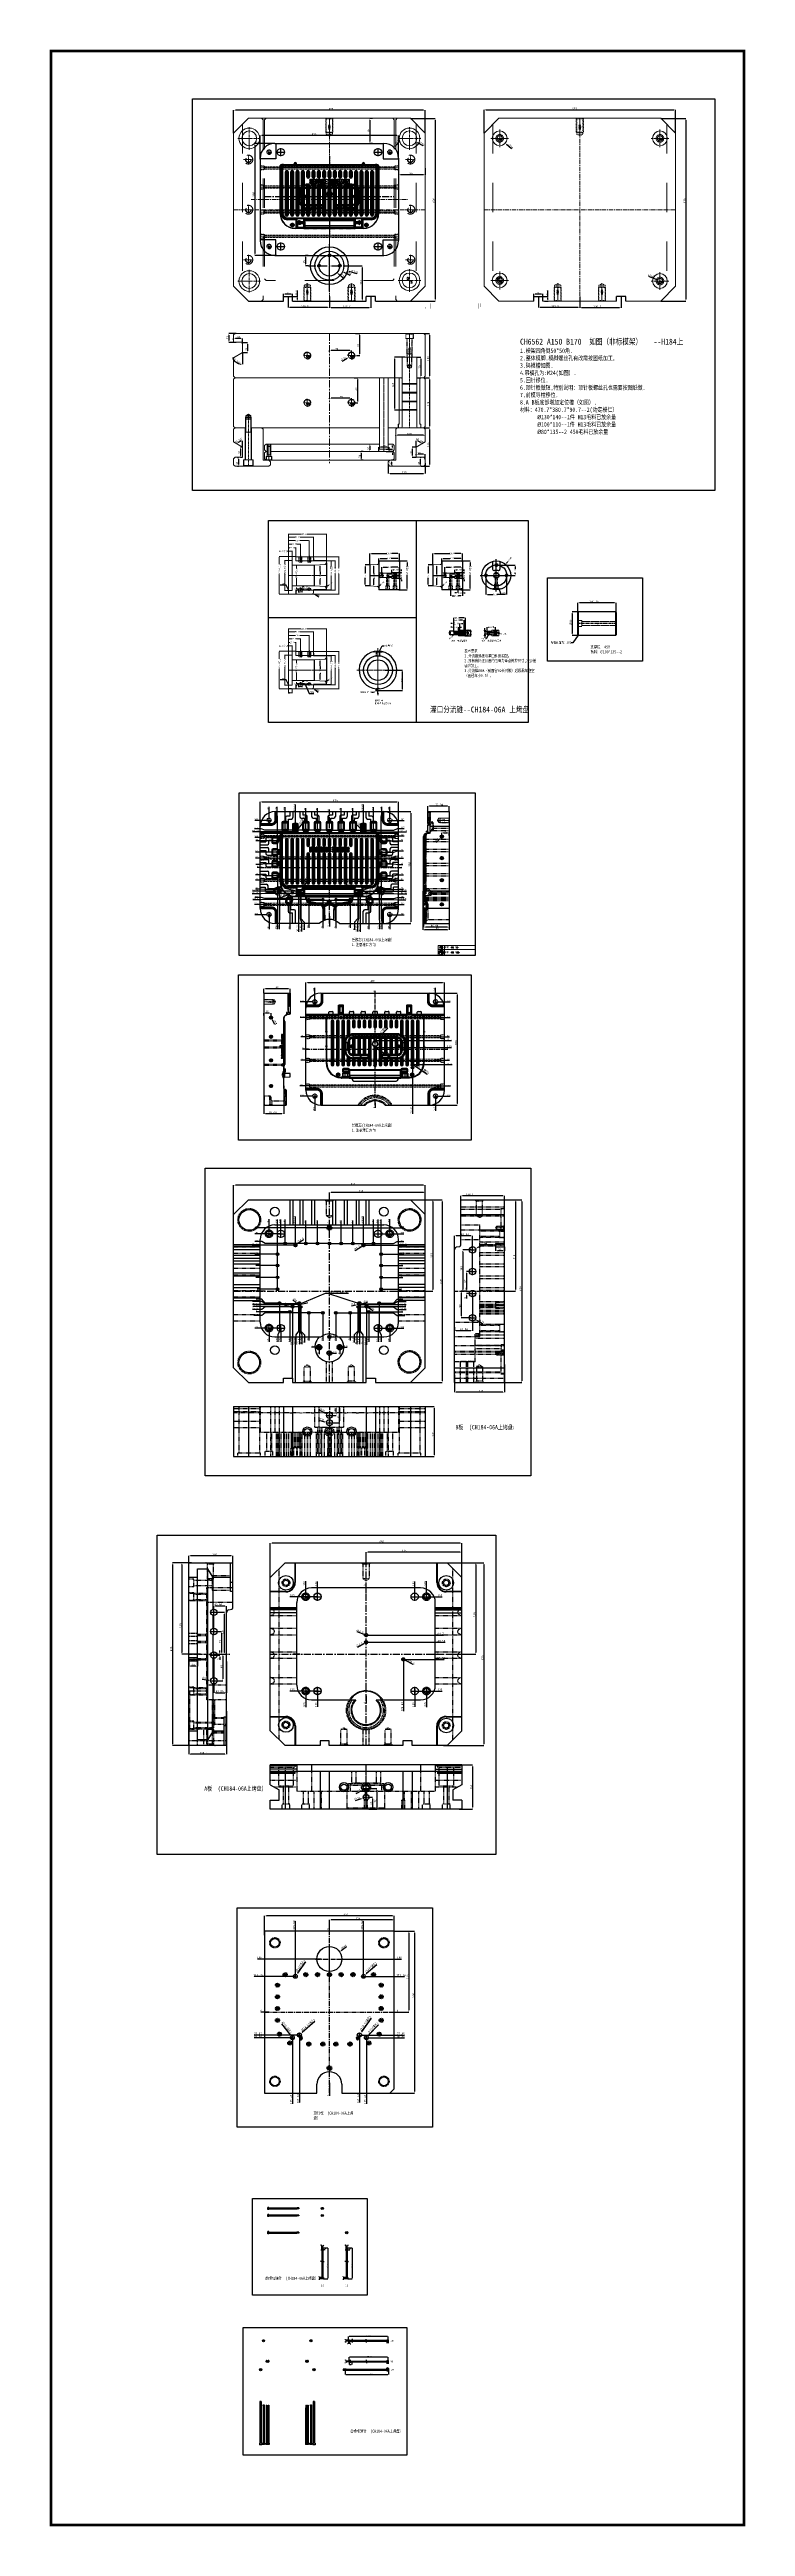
# Model space of a CAD drawing. Header units: millimetres. Extents: x -941 to 1421, y -11614 to -3210.
import ezdxf
from ezdxf.enums import TextEntityAlignment as Align

# ---------------------------------------------------------------- set-up
doc = ezdxf.new("R2010")
doc.units = ezdxf.units.MM
doc.header["$LTSCALE"] = 16.335
doc.header["$PDMODE"] = 3
doc.header["$PDSIZE"] = 0.3125
for name, pattern in [('CENTER', [0.6, 0.375, -0.075, 0.075, -0.075]), ('HIDDEN', [0.2, 0.1, -0.1]), ('HIDDENX2', [0.75, 0.5, -0.25])]:
    doc.linetypes.add(name, pattern=pattern)
doc.layers.get('0').update_dxf_attribs({"linetype": 'CONTINUOUS'})
doc.layers.get('Defpoints').update_dxf_attribs({"linetype": 'CONTINUOUS'})
for name, color, linetype, lineweight in [('center', 1, 'CENTER', 9), ('cool', 153, 'HIDDEN', 9), ('dim', 82, 'CONTINUOUS', 9), ('epin', 13, 'CONTINUOUS', 9), ('moldbase', 7, 'CONTINUOUS', 20), ('screw', 33, 'CONTINUOUS', 13), ('虚线', 6, 'HIDDENX2', 13)]:
    doc.layers.add(name, color=color, linetype=linetype, lineweight=lineweight)
doc.layers.add('DEFAULT_2', color=8, linetype='HIDDEN')
doc.styles.add('ROMANC', font='romanc.shx', dxfattribs={"bigfont": 'gbcbig.shx'})
doc.styles.get("Standard").update_dxf_attribs({"font": 'txt', "width": 0.8})
doc.styles.add('TXT', font='txt.shx', dxfattribs={"bigfont": 'gbcbig.shx'})
doc.styles.add('TXT05', font='txt.shx', dxfattribs={"width": 0.5, "bigfont": 'gbcbig.shx'})
doc.dimstyles.new('ISO-25', dxfattribs={"dimtxt": 8, "dimasz": 6, "dimexe": 0, "dimexo": 0, "dimgap": 0, "dimtad": 1, "dimdsep": 46, "dimtxsty": 'Standard', "dimcen": 0, "dimclrd": 4, "dimclre": 4, "dimclrt": 6, "dimazin": 0, "dimtfac": 1, "dimtofl": 0, "dimtmove": 0, "dimatfit": 3, "dimfxl": 0, "dimarcsym": 0})
doc.dimstyles.get("Standard").update_dxf_attribs({"dimtxt": 0.15625, "dimasz": 0.1875, "dimexe": 0.125, "dimexo": 0.0625, "dimtad": 0, "dimtih": 1, "dimtoh": 1, "dimdsep": 46, "dimtxsty": 'Standard', "dimcen": 0.09, "dimadec": 0, "dimazin": 0, "dimtp": 0.01, "dimtm": 0.01, "dimtfac": 1, "dimtofl": 0, "dimtmove": 0, "dimatfit": 3, "dimfxl": 0, "dimtolj": 1, "dimarcsym": 0})
doc.dimstyles.new('STANDARD$0', dxfattribs={"dimscale": 2, "dimtxt": 3, "dimasz": 3, "dimexe": 1.25, "dimexo": 0.625, "dimgap": 0.5, "dimtad": 0, "dimdsep": 46, "dimlunit": 6, "dimtxsty": 'Standard', "dimblk": 'CLOSEDBLANK', "dimcen": 0, "dimclrt": 2, "dimazin": 2, "dimtfac": 2, "dimtmove": 1, "dimatfit": 3, "dimfxl": 0, "dimtolj": 1, "dimtzin": 0, "dimarcsym": 0})

# ---------------------------------------------------------------- blocks, each defined once
blk = doc.blocks.new('screw_m16_i')
at = {"layer": 'screw', "color": 1, "linetype": 'CENTER', "ltscale": 0.808571}
for p, q in [((-14.3, 0), (14.3, 0)), ((0, -14.3), (0, 14.3))]:
    blk.add_line(p, q, dxfattribs=at)
at = {"layer": 'screw', "color": 8, "linetype": 'HIDDEN', "ltscale": 0.808571}
blk.add_circle((0, 0), 13, dxfattribs=at)
at = {"layer": 'screw'}
blk.add_circle((0, 0), 9, dxfattribs=at)
at = {"layer": 'screw', "color": 6, "style": 'TXT'}
blk.add_text('M16', height=3.9, dxfattribs=at).set_placement((-3.38, -5.2))
blk = doc.blocks.new('*D345')
at = {"color": 4, "lineweight": -2}
for p, q in [((533.9, -3493.6), (533.9, -3415)), ((539.9, -3415), (1177.9, -3415)), ((1183.9, -3493.6), (1183.9, -3415))]:
    blk.add_line(p, q, dxfattribs=at)
at = {"color": 4}
for points in [[(539.9, -3414), (539.9, -3416), (533.9, -3415)], [(1177.9, -3414), (1177.9, -3416), (1183.9, -3415)]]:
    blk.add_solid(points, dxfattribs=at)
at = {"layer": 'Defpoints', "color": 0}
for p in [(1183.9, -3415), (533.9, -3493.6), (1183.9, -3493.6)]:
    blk.add_point(p, dxfattribs=at)
at = {"color": 6, "insert": (841.1, -3411), "char_height": 8, "attachment_point": 5}
blk.add_mtext('650', dxfattribs=at)
blk = doc.blocks.new('*D346')
at = {"color": 4, "lineweight": -2}
for p, q in [((1133.9, -3443.6), (1219.1, -3443.6)), ((1219.1, -3449.6), (1219.1, -4057.6)), ((1133.9, -4063.6), (1219.1, -4063.6))]:
    blk.add_line(p, q, dxfattribs=at)
at = {"color": 4}
for points in [[(1218.1, -3449.6), (1220.1, -3449.6), (1219.1, -3443.6)], [(1218.1, -4057.6), (1220.1, -4057.6), (1219.1, -4063.6)]]:
    blk.add_solid(points, dxfattribs=at)
at = {"layer": 'Defpoints', "color": 0}
for p in [(1133.9, -3443.6), (1133.9, -4063.6), (1219.1, -4063.6)]:
    blk.add_point(p, dxfattribs=at)
at = {"color": 6, "insert": (1215.1, -3723.7), "char_height": 8, "attachment_point": 5, "rotation": 90}
blk.add_mtext('620', dxfattribs=at)
blk = doc.blocks.new('*D347')
at = {"color": 4, "lineweight": -2}
for p, q in [((283.9, -3443.6), (367.7, -3443.6)), ((367.7, -3449.6), (367.7, -4057.6)), ((283.9, -4063.6), (367.7, -4063.6))]:
    blk.add_line(p, q, dxfattribs=at)
at = {"color": 4}
for points in [[(366.7, -3449.6), (368.7, -3449.6), (367.7, -3443.6)], [(366.7, -4057.6), (368.7, -4057.6), (367.7, -4063.6)]]:
    blk.add_solid(points, dxfattribs=at)
at = {"layer": 'Defpoints', "color": 0}
for p in [(283.9, -3443.6), (283.9, -4063.6), (367.7, -4063.6)]:
    blk.add_point(p, dxfattribs=at)
at = {"color": 6, "insert": (363.7, -3721.6), "char_height": 8, "attachment_point": 5, "rotation": 90}
blk.add_mtext('620', dxfattribs=at)
blk = doc.blocks.new('*D344')
at = {"color": 4, "lineweight": -2}
for p, q in [((-316.1, -3493.6), (-316.1, -3416.1)), ((327.9, -3416.1), (-310.1, -3416.1)), ((333.9, -3493.6), (333.9, -3416.1))]:
    blk.add_line(p, q, dxfattribs=at)
at = {"color": 4}
for points in [[(-310.1, -3415.1), (-310.1, -3417.1), (-316.1, -3416.1)], [(327.9, -3415.1), (327.9, -3417.1), (333.9, -3416.1)]]:
    blk.add_solid(points, dxfattribs=at)
at = {"layer": 'Defpoints', "color": 0}
for p in [(-316.1, -3416.1), (-316.1, -3493.6), (333.9, -3493.6)]:
    blk.add_point(p, dxfattribs=at)
at = {"color": 6, "insert": (14.3, -3412.1), "char_height": 8, "attachment_point": 5}
blk.add_mtext('650', dxfattribs=at)
blk = doc.blocks.new('*D363')
at = {"color": 4, "lineweight": -2}
for p, q in [((265.3, -4253.6), (230.1, -4253.6)), ((230.1, -4259.6), (230.1, -4427.6)), ((265.3, -4433.6), (230.1, -4433.6))]:
    blk.add_line(p, q, dxfattribs=at)
at = {"color": 4}
for points in [[(229.1, -4259.6), (231.1, -4259.6), (230.1, -4253.6)], [(229.1, -4427.6), (231.1, -4427.6), (230.1, -4433.6)]]:
    blk.add_solid(points, dxfattribs=at)
at = {"layer": 'Defpoints', "color": 0}
for p in [(265.3, -4253.6), (230.1, -4433.6), (265.3, -4433.6)]:
    blk.add_point(p, dxfattribs=at)
at = {"color": 6, "insert": (226.1, -4348.7), "char_height": 8, "attachment_point": 5, "rotation": 90}
blk.add_mtext('180', dxfattribs=at)
blk = doc.blocks.new('*D364')
at = {"color": 4, "lineweight": -2}
for p, q in [((328.9, -4173.6), (348.3, -4173.6)), ((348.3, -4179.6), (348.3, -4317.6)), ((328.9, -4323.6), (348.3, -4323.6))]:
    blk.add_line(p, q, dxfattribs=at)
at = {"color": 4}
for points in [[(347.3, -4179.6), (349.3, -4179.6), (348.3, -4173.6)], [(347.3, -4317.6), (349.3, -4317.6), (348.3, -4323.6)]]:
    blk.add_solid(points, dxfattribs=at)
at = {"layer": 'Defpoints', "color": 0}
for p in [(328.9, -4173.6), (328.9, -4323.6), (348.3, -4323.6)]:
    blk.add_point(p, dxfattribs=at)
at = {"color": 6, "insert": (344.3, -4258.6), "char_height": 8, "attachment_point": 5, "rotation": 90}
blk.add_mtext('150', dxfattribs=at)
blk = doc.blocks.new('*D365')
at = {"color": 4, "lineweight": -2}
for p, q in [((328.9, -4323.8), (348.7, -4323.8)), ((348.7, -4329.8), (348.7, -4487.8)), ((328.9, -4493.8), (348.7, -4493.8))]:
    blk.add_line(p, q, dxfattribs=at)
at = {"color": 4}
for points in [[(347.7, -4329.8), (349.7, -4329.8), (348.7, -4323.8)], [(347.7, -4487.8), (349.7, -4487.8), (348.7, -4493.8)]]:
    blk.add_solid(points, dxfattribs=at)
at = {"layer": 'Defpoints', "color": 0}
for p in [(328.9, -4323.8), (328.9, -4493.8), (348.7, -4493.8)]:
    blk.add_point(p, dxfattribs=at)
at = {"color": 6, "insert": (344.7, -4412.9), "char_height": 8, "attachment_point": 5, "rotation": 90}
blk.add_mtext('170', dxfattribs=at)
blk = doc.blocks.new('*D348')
at = {"color": 4, "lineweight": -2}
for p, q in [((97.1, -4173.6), (111.9, -4173.6)), ((111.9, -4242.6), (111.9, -4179.6)), ((100.4, -4248.6), (111.9, -4248.6))]:
    blk.add_line(p, q, dxfattribs=at)
at = {"color": 4}
for points in [[(110.9, -4179.6), (112.9, -4179.6), (111.9, -4173.6)], [(110.9, -4242.6), (112.9, -4242.6), (111.9, -4248.6)]]:
    blk.add_solid(points, dxfattribs=at)
at = {"layer": 'Defpoints', "color": 0}
for p in [(97.1, -4173.6), (111.9, -4173.6), (100.4, -4248.6)]:
    blk.add_point(p, dxfattribs=at)
at = {"color": 6, "insert": (107.9, -4214.1), "char_height": 8, "attachment_point": 5, "rotation": 90}
blk.add_mtext('75', dxfattribs=at)
blk = doc.blocks.new('*D349')
at = {"color": 4, "lineweight": -2}
for p, q in [((8.9, -4235.4), (8.9, -4231.1)), ((77.9, -4231.1), (14.9, -4231.1)), ((83.9, -4235.4), (83.9, -4231.1))]:
    blk.add_line(p, q, dxfattribs=at)
at = {"color": 4}
for points in [[(14.9, -4230.1), (14.9, -4232.1), (8.9, -4231.1)], [(77.9, -4230.1), (77.9, -4232.1), (83.9, -4231.1)]]:
    blk.add_solid(points, dxfattribs=at)
at = {"layer": 'Defpoints', "color": 0}
for p in [(8.9, -4231.1), (8.9, -4235.4), (83.9, -4235.4)]:
    blk.add_point(p, dxfattribs=at)
at = {"color": 6, "insert": (33.9, -4227.1), "char_height": 8, "attachment_point": 5}
blk.add_mtext('75', dxfattribs=at)
blk = doc.blocks.new('*D350')
at = {"color": 4, "lineweight": -2}
for p, q in [((8.9, -4395.6), (8.9, -4393.3)), ((77.9, -4393.3), (14.9, -4393.3)), ((83.9, -4395.6), (83.9, -4393.3))]:
    blk.add_line(p, q, dxfattribs=at)
at = {"color": 4}
for points in [[(14.9, -4392.3), (14.9, -4394.3), (8.9, -4393.3)], [(77.9, -4392.3), (77.9, -4394.3), (83.9, -4393.3)]]:
    blk.add_solid(points, dxfattribs=at)
at = {"layer": 'Defpoints', "color": 0}
for p in [(8.9, -4393.3), (8.9, -4395.6), (83.9, -4395.6)]:
    blk.add_point(p, dxfattribs=at)
at = {"color": 6, "insert": (49.6, -4389.3), "char_height": 8, "attachment_point": 5}
blk.add_mtext('75', dxfattribs=at)
blk = doc.blocks.new('*D366')
at = {"color": 4, "lineweight": -2}
for p, q in [((92.6, -4323.8), (105.9, -4323.8)), ((105.9, -4402.8), (105.9, -4329.8)), ((97.1, -4408.8), (105.9, -4408.8))]:
    blk.add_line(p, q, dxfattribs=at)
at = {"color": 4}
for points in [[(104.9, -4329.8), (106.9, -4329.8), (105.9, -4323.8)], [(104.9, -4402.8), (106.9, -4402.8), (105.9, -4408.8)]]:
    blk.add_solid(points, dxfattribs=at)
at = {"layer": 'Defpoints', "color": 0}
for p in [(92.6, -4323.8), (105.9, -4323.8), (97.1, -4408.8)]:
    blk.add_point(p, dxfattribs=at)
at = {"color": 6, "insert": (101.9, -4361.8), "char_height": 8, "attachment_point": 5, "rotation": 90}
blk.add_mtext('85', dxfattribs=at)
blk = doc.blocks.new('*D367')
at = {"color": 4, "lineweight": -2}
for p, q in [((328.9, -4493.8), (348.6, -4493.8)), ((348.6, -4499.8), (348.6, -4617.8)), ((320.9, -4623.8), (348.6, -4623.8))]:
    blk.add_line(p, q, dxfattribs=at)
at = {"color": 4}
for points in [[(347.6, -4499.8), (349.6, -4499.8), (348.6, -4493.8)], [(347.6, -4617.8), (349.6, -4617.8), (348.6, -4623.8)]]:
    blk.add_solid(points, dxfattribs=at)
at = {"layer": 'Defpoints', "color": 0}
for p in [(328.9, -4493.8), (320.9, -4623.8), (348.6, -4623.8)]:
    blk.add_point(p, dxfattribs=at)
at = {"color": 6, "insert": (344.6, -4551.6), "char_height": 8, "attachment_point": 5, "rotation": 90}
blk.add_mtext('130', dxfattribs=at)
blk = doc.blocks.new('*D368')
at = {"color": 4, "lineweight": -2}
for p, q in [((233.9, -4520.1), (233.9, -4519)), ((327.9, -4519), (239.9, -4519)), ((333.9, -4520.1), (333.9, -4519))]:
    blk.add_line(p, q, dxfattribs=at)
at = {"color": 4}
for points in [[(239.9, -4518), (239.9, -4520), (233.9, -4519)], [(327.9, -4518), (327.9, -4520), (333.9, -4519)]]:
    blk.add_solid(points, dxfattribs=at)
at = {"layer": 'Defpoints', "color": 0}
for p in [(233.9, -4519), (233.9, -4520.1), (333.9, -4520.1)]:
    blk.add_point(p, dxfattribs=at)
at = {"color": 6, "insert": (280.1, -4515), "char_height": 8, "attachment_point": 5}
blk.add_mtext('100', dxfattribs=at)
blk = doc.blocks.new('*D369')
at = {"color": 4, "lineweight": -2}
for p, q in [((320.3, -4593.8), (317.2, -4593.8)), ((317.2, -4599.8), (317.2, -4617.8)), ((320.3, -4623.8), (317.2, -4623.8))]:
    blk.add_line(p, q, dxfattribs=at)
at = {"color": 4}
for points in [[(316.2, -4599.8), (318.2, -4599.8), (317.2, -4593.8)], [(316.2, -4617.8), (318.2, -4617.8), (317.2, -4623.8)]]:
    blk.add_solid(points, dxfattribs=at)
at = {"layer": 'Defpoints', "color": 0}
for p in [(320.3, -4593.8), (317.2, -4623.8), (320.3, -4623.8)]:
    blk.add_point(p, dxfattribs=at)
at = {"color": 6, "insert": (313.2, -4614.2), "char_height": 8, "attachment_point": 5, "rotation": 90}
blk.add_mtext('30', dxfattribs=at)
blk = doc.blocks.new('*D370')
at = {"color": 4, "lineweight": -2}
for p, q in [((223.9, -4603.8), (220.2, -4603.8)), ((220.2, -4609.8), (220.2, -4617.8)), ((223.9, -4623.8), (220.2, -4623.8))]:
    blk.add_line(p, q, dxfattribs=at)
at = {"color": 4}
for points in [[(219.2, -4609.8), (221.2, -4609.8), (220.2, -4603.8)], [(219.2, -4617.8), (221.2, -4617.8), (220.2, -4623.8)]]:
    blk.add_solid(points, dxfattribs=at)
at = {"layer": 'Defpoints', "color": 0}
for p in [(223.9, -4603.8), (220.2, -4623.8), (223.9, -4623.8)]:
    blk.add_point(p, dxfattribs=at)
at = {"color": 6, "insert": (216.2, -4614.9), "char_height": 8, "attachment_point": 5, "rotation": 90}
blk.add_mtext('20', dxfattribs=at)
blk = doc.blocks.new('*D371')
at = {"color": 4, "lineweight": -2}
for p, q in [((208.9, -4616.6), (208.9, -4649)), ((333.9, -4614), (333.9, -4649)), ((214.9, -4649), (327.9, -4649))]:
    blk.add_line(p, q, dxfattribs=at)
at = {"color": 4}
for points in [[(214.9, -4648), (214.9, -4650), (208.9, -4649)], [(327.9, -4648), (327.9, -4650), (333.9, -4649)]]:
    blk.add_solid(points, dxfattribs=at)
at = {"layer": 'Defpoints', "color": 0}
for p in [(208.9, -4616.6), (333.9, -4614), (333.9, -4649)]:
    blk.add_point(p, dxfattribs=at)
at = {"color": 6, "insert": (263.1, -4645), "char_height": 8, "attachment_point": 5}
blk.add_mtext('125', dxfattribs=at)
blk = doc.blocks.new('*D372')
at = {"color": 4, "lineweight": -2}
for p, q in [((123.5, -4573.8), (116.2, -4573.8)), ((116.2, -4579.8), (116.2, -4597.8)), ((123.5, -4603.8), (116.2, -4603.8))]:
    blk.add_line(p, q, dxfattribs=at)
at = {"color": 4}
for points in [[(115.2, -4579.8), (117.2, -4579.8), (116.2, -4573.8)], [(115.2, -4597.8), (117.2, -4597.8), (116.2, -4603.8)]]:
    blk.add_solid(points, dxfattribs=at)
at = {"layer": 'Defpoints', "color": 0}
for p in [(116.2, -4603.8), (123.5, -4573.8), (123.5, -4603.8)]:
    blk.add_point(p, dxfattribs=at)
at = {"color": 6, "insert": (112.2, -4590.3), "char_height": 8, "attachment_point": 5, "rotation": 90}
blk.add_mtext('30', dxfattribs=at)
blk = doc.blocks.new('*D358')
at = {"color": 4, "lineweight": -2}
for p, q in [((146, -4548.8), (146.4, -4548.8)), ((146, -4573.8), (146.4, -4573.8)), ((146.4, -4554.8), (146.4, -4567.8))]:
    blk.add_line(p, q, dxfattribs=at)
at = {"color": 4}
for points in [[(145.4, -4554.8), (147.4, -4554.8), (146.4, -4548.8)], [(145.4, -4567.8), (147.4, -4567.8), (146.4, -4573.8)]]:
    blk.add_solid(points, dxfattribs=at)
at = {"layer": 'Defpoints', "color": 0}
for p in [(146, -4548.8), (146, -4573.8), (146.4, -4573.8)]:
    blk.add_point(p, dxfattribs=at)
at = {"color": 6, "insert": (142.4, -4563.6), "char_height": 8, "attachment_point": 5, "rotation": 90}
blk.add_mtext('25', dxfattribs=at)
blk = doc.blocks.new('*D359')
at = {"color": 4, "lineweight": -2}
for p, q in [((305.9, -4253.6), (319.5, -4253.6)), ((319.5, -4259.6), (319.5, -4317.6)), ((305.9, -4323.6), (319.5, -4323.6))]:
    blk.add_line(p, q, dxfattribs=at)
at = {"color": 4}
for points in [[(318.5, -4259.6), (320.5, -4259.6), (319.5, -4253.6)], [(318.5, -4317.6), (320.5, -4317.6), (319.5, -4323.6)]]:
    blk.add_solid(points, dxfattribs=at)
at = {"layer": 'Defpoints', "color": 0}
for p in [(305.9, -4253.6), (305.9, -4323.6), (319.5, -4323.6)]:
    blk.add_point(p, dxfattribs=at)
at = {"color": 6, "insert": (315.5, -4287.6), "char_height": 8, "attachment_point": 5, "rotation": 90}
blk.add_mtext('70', dxfattribs=at)
blk = doc.blocks.new('*D360')
at = {"color": 4, "lineweight": -2}
for p, q in [((303.9, -4558.8), (289.8, -4558.8)), ((289.8, -4564.8), (289.8, -4587.8)), ((303.9, -4593.8), (289.8, -4593.8))]:
    blk.add_line(p, q, dxfattribs=at)
at = {"color": 4}
for points in [[(288.8, -4564.8), (290.8, -4564.8), (289.8, -4558.8)], [(288.8, -4587.8), (290.8, -4587.8), (289.8, -4593.8)]]:
    blk.add_solid(points, dxfattribs=at)
at = {"layer": 'Defpoints', "color": 0}
for p in [(289.8, -4593.8), (303.9, -4558.8), (303.9, -4593.8)]:
    blk.add_point(p, dxfattribs=at)
at = {"color": 6, "insert": (285.8, -4577.2), "char_height": 8, "attachment_point": 5, "rotation": 90}
blk.add_mtext('35', dxfattribs=at)
blk = doc.blocks.new('*D361')
at = {"color": 4, "lineweight": -2}
for p, q in [((-286.1, -4203.6), (-268.9, -4203.6)), ((-286.1, -4238.6), (-268.9, -4238.6)), ((-268.9, -4209.6), (-268.9, -4232.6))]:
    blk.add_line(p, q, dxfattribs=at)
at = {"color": 4}
for points in [[(-269.9, -4209.6), (-267.9, -4209.6), (-268.9, -4203.6)], [(-269.9, -4232.6), (-267.9, -4232.6), (-268.9, -4238.6)]]:
    blk.add_solid(points, dxfattribs=at)
at = {"layer": 'Defpoints', "color": 0}
for p in [(-286.1, -4203.6), (-286.1, -4238.6), (-268.9, -4238.6)]:
    blk.add_point(p, dxfattribs=at)
at = {"color": 6, "insert": (-272.9, -4227.3), "char_height": 8, "attachment_point": 5, "rotation": 90}
blk.add_mtext('35', dxfattribs=at)
blk = doc.blocks.new('*D362')
at = {"color": 4, "lineweight": -2}
for p, q in [((-307.8, -4173.6), (-332.6, -4173.6)), ((-332.6, -4179.6), (-332.6, -4197.6)), ((-307.8, -4203.6), (-332.6, -4203.6))]:
    blk.add_line(p, q, dxfattribs=at)
at = {"color": 4}
for points in [[(-333.6, -4179.6), (-331.6, -4179.6), (-332.6, -4173.6)], [(-333.6, -4197.6), (-331.6, -4197.6), (-332.6, -4203.6)]]:
    blk.add_solid(points, dxfattribs=at)
at = {"layer": 'Defpoints', "color": 0}
for p in [(-307.8, -4173.6), (-332.6, -4203.6), (-307.8, -4203.6)]:
    blk.add_point(p, dxfattribs=at)
at = {"color": 6, "insert": (-336.6, -4187.8), "char_height": 8, "attachment_point": 5, "rotation": 90}
blk.add_mtext('30', dxfattribs=at)
blk = doc.blocks.new('*D351')
at = {"color": 4, "lineweight": -2}
blk.add_line((303.9, -4558.8), (303.9, -4537.8), dxfattribs=at)
blk.add_arc((303.9, -4558.8), 20.9, 46.48588, 73.51412, dxfattribs=at)
at = {"color": 4}
for points in [[(309.7, -4539.7), (310, -4537.7), (303.9, -4537.8)], [(319.1, -4543), (317.5, -4544.2), (322, -4548.3)]]:
    blk.add_solid(points, dxfattribs=at)
at = {"layer": 'Defpoints', "color": 0}
for p in [(303.9, -4558.8), (303.9, -4558.8), (303.9, -4593.8), (311.1, -4539.1), (333.9, -4541.4)]:
    blk.add_point(p, dxfattribs=at)
at = {"color": 6, "insert": (316.5, -4537.3), "char_height": 8, "attachment_point": 5, "rotation": 329.50108}
blk.add_mtext('60.00°', dxfattribs=at)
blk = doc.blocks.new('*D352')
at = {"color": 4, "lineweight": -2}
for p, q in [((-302.5, -4593.8), (-299.4, -4593.8)), ((-299.4, -4599.8), (-299.4, -4617.8)), ((-302.5, -4623.8), (-299.4, -4623.8))]:
    blk.add_line(p, q, dxfattribs=at)
at = {"color": 4}
for points in [[(-300.4, -4599.8), (-298.4, -4599.8), (-299.4, -4593.8)], [(-300.4, -4617.8), (-298.4, -4617.8), (-299.4, -4623.8)]]:
    blk.add_solid(points, dxfattribs=at)
at = {"layer": 'Defpoints', "color": 0}
for p in [(-302.5, -4593.8), (-302.5, -4623.8), (-299.4, -4623.8)]:
    blk.add_point(p, dxfattribs=at)
at = {"color": 6, "insert": (-303.4, -4614.2), "char_height": 8, "attachment_point": 5, "rotation": 90}
blk.add_mtext('30', dxfattribs=at)
blk = doc.blocks.new('*D353')
at = {"color": 4, "lineweight": -2}
for p, q in [((-286.1, -4558.8), (-292.4, -4558.8)), ((-292.4, -4564.8), (-292.4, -4587.8)), ((-286.1, -4593.8), (-292.4, -4593.8))]:
    blk.add_line(p, q, dxfattribs=at)
at = {"color": 4}
for points in [[(-293.4, -4564.8), (-291.4, -4564.8), (-292.4, -4558.8)], [(-293.4, -4587.8), (-291.4, -4587.8), (-292.4, -4593.8)]]:
    blk.add_solid(points, dxfattribs=at)
at = {"layer": 'Defpoints', "color": 0}
for p in [(-292.4, -4593.8), (-286.1, -4558.8), (-286.1, -4593.8)]:
    blk.add_point(p, dxfattribs=at)
at = {"color": 6, "insert": (-296.4, -4577.2), "char_height": 8, "attachment_point": 5, "rotation": 90}
blk.add_mtext('35', dxfattribs=at)
blk = doc.blocks.new('*D354')
at = {"color": 4, "lineweight": -2}
blk.add_line((-286.1, -4558.8), (-286.1, -4537.8), dxfattribs=at)
blk.add_arc((-286.1, -4558.8), 20.9, 106.48588, 133.51412, dxfattribs=at)
at = {"color": 4}
for points in [[(-292.2, -4537.7), (-291.9, -4539.7), (-286.1, -4537.8)], [(-299.7, -4544.2), (-301.3, -4543), (-304.2, -4548.3)]]:
    blk.add_solid(points, dxfattribs=at)
at = {"layer": 'Defpoints', "color": 0}
for p in [(-316.1, -4541.4), (-293.3, -4539.1), (-286.1, -4558.8), (-286.1, -4558.8), (-286.1, -4593.8)]:
    blk.add_point(p, dxfattribs=at)
at = {"color": 6, "insert": (-298.8, -4537.3), "char_height": 8, "attachment_point": 5, "rotation": 30.49892}
blk.add_mtext('60.00°', dxfattribs=at)
blk = doc.blocks.new('*D355')
at = {"color": 4, "lineweight": -2}
for p, q in [((-316.1, -4255.9), (-319.9, -4258.1)), ((-286.1, -4238.6), (-286.1, -4277.6))]:
    blk.add_line(p, q, dxfattribs=at)
blk.add_arc((-286.1, -4238.6), 39.1, 218.80652, 261.19348, dxfattribs=at)
at = {"color": 4}
for points in [[(-317.4, -4263.6), (-315.7, -4262.5), (-319.9, -4258.1)], [(-292, -4276.2), (-292.2, -4278.2), (-286.1, -4277.6)]]:
    blk.add_solid(points, dxfattribs=at)
at = {"layer": 'Defpoints', "color": 0}
for p in [(-316.1, -4255.9), (-299.5, -4275.3), (-286.1, -4203.6), (-286.1, -4238.6), (-286.1, -4238.6)]:
    blk.add_point(p, dxfattribs=at)
at = {"color": 6, "insert": (-306.8, -4266.9), "char_height": 8, "attachment_point": 5, "rotation": 323.87528}
blk.add_mtext('60.00°', dxfattribs=at)
blk = doc.blocks.new('*D356')
at = {"color": 4, "lineweight": -2}
for p, q in [((-316.1, -4194.7), (-316.1, -4190.3)), ((-292.1, -4190.3), (-310.1, -4190.3)), ((-286.1, -4208.9), (-286.1, -4190.3))]:
    blk.add_line(p, q, dxfattribs=at)
at = {"color": 4}
for points in [[(-310.1, -4189.3), (-310.1, -4191.3), (-316.1, -4190.3)], [(-292.1, -4189.3), (-292.1, -4191.3), (-286.1, -4190.3)]]:
    blk.add_solid(points, dxfattribs=at)
at = {"layer": 'Defpoints', "color": 0}
for p in [(-316.1, -4190.3), (-316.1, -4194.7), (-286.1, -4208.9)]:
    blk.add_point(p, dxfattribs=at)
at = {"color": 6, "insert": (-299.2, -4186.3), "char_height": 8, "attachment_point": 5}
blk.add_mtext('30', dxfattribs=at)
blk = doc.blocks.new('*D357')
at = {"color": 4, "lineweight": -2}
for p, q in [((303.9, -4586.7), (303.9, -4583.3)), ((327.9, -4583.3), (309.9, -4583.3)), ((333.9, -4600.6), (333.9, -4583.3))]:
    blk.add_line(p, q, dxfattribs=at)
at = {"color": 4}
for points in [[(309.9, -4582.3), (309.9, -4584.3), (303.9, -4583.3)], [(327.9, -4582.3), (327.9, -4584.3), (333.9, -4583.3)]]:
    blk.add_solid(points, dxfattribs=at)
at = {"layer": 'Defpoints', "color": 0}
for p in [(303.9, -4583.3), (303.9, -4586.7), (333.9, -4600.6)]:
    blk.add_point(p, dxfattribs=at)
at = {"color": 6, "insert": (312.9, -4579.3), "char_height": 8, "attachment_point": 5}
blk.add_mtext('30', dxfattribs=at)
blk = doc.blocks.new('screw_m24_g')
at = {"layer": 'screw', "color": 1, "linetype": 'CENTER', "ltscale": 0.746373}
for p, q in [((-13.2, 0), (13.2, 0)), ((0, -13.2), (0, 13.2))]:
    blk.add_line(p, q, dxfattribs=at)
at = {"layer": 'screw', "color": 33, "linetype": 'HIDDEN', "ltscale": 0.746373}
blk.add_circle((0, 0), 10.5, dxfattribs=at)
at = {"layer": 'screw', "color": 92, "linetype": 'HIDDEN', "ltscale": 0.746373}
blk.add_arc((0, 0), 12, 270, 180, dxfattribs=at)
at = {"layer": 'screw', "color": 6, "style": 'TXT'}
blk.add_text('M24', height=4.8, dxfattribs=at).set_placement((-4.08, -6))
blk = doc.blocks.new('*D373')
at = {"color": 4, "lineweight": -2}
for p, q in [((-226.1, -3581.6), (-226.1, -3502.1)), ((237.9, -3502.1), (-220.1, -3502.1)), ((243.9, -3581.6), (243.9, -3502.1))]:
    blk.add_line(p, q, dxfattribs=at)
at = {"color": 4}
for points in [[(-220.1, -3501.1), (-220.1, -3503.1), (-226.1, -3502.1)], [(237.9, -3501.1), (237.9, -3503.1), (243.9, -3502.1)]]:
    blk.add_solid(points, dxfattribs=at)
at = {"layer": 'Defpoints', "color": 0}
for p in [(-226.1, -3502.1), (-226.1, -3581.6), (243.9, -3581.6)]:
    blk.add_point(p, dxfattribs=at)
at = {"color": 6, "insert": (-43.2, -3498.1), "char_height": 8, "attachment_point": 5}
blk.add_mtext('470', dxfattribs=at)
blk = doc.blocks.new('*D374')
at = {"color": 4, "lineweight": -2}
for p, q in [((-176.1, -3528.6), (-243.8, -3528.6)), ((-243.8, -3534.6), (-243.8, -3902.6)), ((-171.1, -3908.6), (-243.8, -3908.6))]:
    blk.add_line(p, q, dxfattribs=at)
at = {"color": 4}
for points in [[(-244.8, -3534.6), (-242.8, -3534.6), (-243.8, -3528.6)], [(-244.8, -3902.6), (-242.8, -3902.6), (-243.8, -3908.6)]]:
    blk.add_solid(points, dxfattribs=at)
at = {"layer": 'Defpoints', "color": 0}
for p in [(-176.1, -3528.6), (-243.8, -3908.6), (-171.1, -3908.6)]:
    blk.add_point(p, dxfattribs=at)
at = {"color": 6, "insert": (-247.8, -3701.6), "char_height": 8, "attachment_point": 5, "rotation": 90}
blk.add_mtext('380', dxfattribs=at)
blk = doc.blocks.new('*D377')
at = {"color": 4, "lineweight": -2}
blk.add_line((79.8, -3976.3), (58.8, -3966.6), dxfattribs=at)
at = {"color": 4}
blk.add_solid([(59.3, -3965.7), (58.4, -3967.5), (53.4, -3964.1)], dxfattribs=at)
at = {"layer": 'Defpoints', "color": 0}
for p in [(-35.6, -3923), (53.4, -3964.1)]:
    blk.add_point(p, dxfattribs=at)
at = {"color": 6, "insert": (73.7, -3969.1), "char_height": 8, "attachment_point": 5, "rotation": 335.22479}
blk.add_mtext('∅98', dxfattribs=at)
blk = doc.blocks.new('*D378')
at = {"color": 4, "lineweight": -2}
blk.add_line((102.2, -3971.3), (76, -3963.5), dxfattribs=at)
at = {"color": 4}
blk.add_solid([(76.3, -3962.6), (75.7, -3964.5), (70.2, -3961.8)], dxfattribs=at)
at = {"layer": 'Defpoints', "color": 0}
for p in [(-52.4, -3925.3), (70.2, -3961.8)]:
    blk.add_point(p, dxfattribs=at)
at = {"color": 6, "insert": (93.1, -3964.5), "char_height": 8, "attachment_point": 5, "rotation": 343.41873}
blk.add_mtext('∅128', dxfattribs=at)
blk = doc.blocks.new('screw_m10_g')
at = {"layer": 'screw', "color": 1, "linetype": 'CENTER', "ltscale": 0.310989}
for p, q in [((-5.5, 0), (5.5, 0)), ((0, -5.5), (0, 5.5))]:
    blk.add_line(p, q, dxfattribs=at)
at = {"layer": 'screw', "linetype": 'HIDDEN', "ltscale": 0.310989}
blk.add_circle((0, 0), 4.25, dxfattribs=at)
at = {"layer": 'screw', "color": 92, "linetype": 'HIDDEN', "ltscale": 0.310989}
blk.add_arc((0, 0), 5, 270, 180, dxfattribs=at)
at = {"layer": 'screw', "color": 6, "style": 'TXT'}
blk.add_text('M10', height=2, dxfattribs=at).set_placement((-1.7, -2.5))
blk = doc.blocks.new('epin_ejp_10')
at = {"layer": 'epin'}
h = blk.add_hatch(dxfattribs=at)
h.set_pattern_fill('_ANSI31', color=123, scale=0.25, angle=90, style=0)
h.set_pattern_definition([(135, (-3501.19435, 375.4519), (-0.561266, -0.561266), [])])
h.paths.add_polyline_path([(0, 5, 0.414214), (-5, 0), (0, 0)])
h.paths.add_polyline_path([(5, 0), (0, 0), (0, -5, 0.414214)])
at = {"layer": 'epin', "color": 1, "linetype": 'CENTER', "ltscale": 0.310989}
for p, q in [((-5.5, 0), (5.5, 0)), ((0, -5.5), (0, 5.5))]:
    blk.add_line(p, q, dxfattribs=at)
at = {"layer": 'epin'}
blk.add_circle((0, 0), 5, dxfattribs=at)
at = {"layer": 'epin', "color": 6, "style": 'TXT05', "width": 0.5}
blk.add_text('%%c10', height=3.5, dxfattribs=at).set_placement((0.2, 0.5))
blk = doc.blocks.new('screw_m16_g')
at = {"layer": 'screw', "color": 1, "linetype": 'CENTER', "ltscale": 0.497582}
for p, q in [((-8.8, 0), (8.8, 0)), ((0, -8.8), (0, 8.8))]:
    blk.add_line(p, q, dxfattribs=at)
at = {"layer": 'screw', "color": 33, "linetype": 'HIDDEN', "ltscale": 0.497582}
blk.add_circle((0, 0), 7, dxfattribs=at)
at = {"layer": 'screw', "color": 92, "linetype": 'HIDDEN', "ltscale": 0.497582}
blk.add_arc((0, 0), 8, 270, 180, dxfattribs=at)
at = {"layer": 'screw', "color": 6, "style": 'TXT'}
blk.add_text('M16', height=3.2, dxfattribs=at).set_placement((-2.72, -4))
blk = doc.blocks.new('12')
at = {"color": 7, "linetype": 'Continuous'}
for p, q in [((454.4, -2959.3), (454.4, -3113.4)), ((454.4, -3113.4), (454.4, -2959.3)), ((458.9, -2959.3), (454.4, -2959.3)), ((454.7, -2952), (454.7, -2951.2)), ((454.9, -2959.3), (454.9, -3113.4)), ((455.3, -2952.4), (457.2, -2952.4)), ((456.9, -3111.9), (456.9, -2959.3)), ((457.6, -2951.5), (457.2, -2952.4)), ((457.6, -2951.5), (462.4, -2951.5)), ((458.9, -2959.3), (458.9, -3111.9)), ((459.2, -3111.9), (459.2, -2956.4)), ((460.8, -2956.4), (459.2, -2956.4)), ((460.8, -2956.4), (460.8, -3111.9)), ((461.1, -3111.9), (461.1, -2959.3)), ((782.5, -2959.3), (461.1, -2959.3)), ((462.8, -2952.4), (462.4, -2951.5)), ((462.8, -2952.4), (780.8, -2952.4)), ((463.1, -2959.3), (463.1, -3111.9)), ((465.8, -2948.1), (465.8, -2949.5)), ((465.8, -2948.1), (777.8, -2948.1)), ((465.8, -2949), (777.8, -2949)), ((777.8, -2949.5), (465.8, -2949.5)), ((472.5, -3118.4), (472.5, -2972.7)), ((477, -2972.7), (472.5, -2972.7)), ((474.3, -3118.4), (474.3, -2972.7)), ((477, -2972.7), (477, -3118.4)), ((477.1, -3118.4), (477.1, -2972.7)), ((481.7, -2972.7), (477.1, -2972.7)), ((479.8, -2972.7), (479.8, -3118.4)), ((481.7, -2972.7), (481.7, -3118.4)), ((490.6, -3118.4), (490.6, -2972.7)), ((495.1, -2972.7), (490.6, -2972.7)), ((492.4, -3118.4), (492.4, -2972.7)), ((495.1, -2972.7), (495.1, -3118.4)), ((495.2, -3118.4), (495.2, -2972.7)), ((499.8, -2972.7), (495.2, -2972.7)), ((497.9, -2972.7), (497.9, -3118.4)), ((499.8, -2972.7), (499.8, -3118.4)), ((502.5, -2948.1), (502.5, -2945.3)), ((502.5, -2946.7), (503.3, -2946.7)), ((504.7, -2947.7), (502.5, -2947.7)), ((503.7, -2946.5), (503.3, -2946.7)), ((507.5, -2947.8), (507.5, -2947.8)), ((510, -2947.7), (507.7, -2947.7)), ((508.7, -3118.4), (508.7, -2972.7)), ((513.2, -2972.7), (508.7, -2972.7)), ((508.8, -2946.5), (509.2, -2946.7)), ((509.2, -2946.7), (510, -2946.7)), ((510, -2948.1), (510, -2945.3)), ((510.5, -3118.4), (510.5, -2972.7)), ((513.2, -2972.7), (513.2, -3118.4)), ((513.3, -3118.4), (513.3, -2972.7)), ((517.9, -2972.7), (513.3, -2972.7)), ((516, -2972.7), (516, -3118.4)), ((517.9, -2972.7), (517.9, -3118.4)), ((526.7, -3118.4), (526.7, -2972.7)), ((531.3, -2972.7), (526.7, -2972.7)), ((528.6, -3118.4), (528.6, -2972.7)), ((531.3, -2972.7), (531.3, -3118.4)), ((531.4, -3118.4), (531.4, -2972.7)), ((536, -2972.7), (531.4, -2972.7)), ((534.1, -2972.7), (534.1, -3118.4)), ((536, -2972.7), (536, -3118.4)), ((544.8, -2989.8), (544.8, -2972.7)), ((549.4, -2972.7), (544.8, -2972.7)), ((544.8, -2989.8), (549.4, -2989.8)), ((544.8, -3118.4), (544.8, -3020.9)), ((549.4, -3020.9), (544.8, -3020.9)), ((546.7, -2989.8), (546.7, -2972.7)), ((546.7, -3118.4), (546.7, -3020.9)), ((549.4, -2972.7), (549.4, -2989.8)), ((549.4, -3020.9), (549.4, -3118.4)), ((549.5, -2989.8), (549.5, -2972.7)), ((554, -2972.7), (549.5, -2972.7)), ((549.5, -2989.8), (554, -2989.8)), ((549.5, -3118.4), (549.5, -3020.9)), ((554, -3020.9), (549.5, -3020.9)), ((552.2, -2972.7), (552.2, -2989.8)), ((552.2, -3020.9), (552.2, -3118.4)), ((554, -2972.7), (554, -2989.8)), ((554, -3020.9), (554, -3118.4)), ((555.6, -3001.5), (555.6, -3009.3)), ((558.2, -3001.3), (558.2, -3009.5)), ((560.1, -3006.6), (560.1, -3004.6)), ((560.1, -3004.6), (563.6, -3004.6)), ((560.5, -3006.6), (560.1, -3006.6)), ((561.1, -3002.7), (561.1, -3001.3)), ((563.6, -3002.7), (561.1, -3002.7)), ((561.1, -3009.5), (561.1, -3007.2)), ((562.9, -2989.8), (562.9, -2972.7)), ((567.5, -2972.7), (562.9, -2972.7)), ((562.9, -2989.8), (567.5, -2989.8)), ((562.9, -3118.4), (562.9, -3020.9)), ((567.5, -3020.9), (562.9, -3020.9)), ((563.6, -3001.5), (563.6, -3002.7)), ((563.6, -3009.3), (563.6, -3004.6)), ((564.8, -2989.8), (564.8, -2972.7)), ((564.8, -3118.4), (564.8, -3020.9)), ((565.7, -3012.8), (565.7, -2998)), ((565.7, -2998), (572.8, -2998)), ((572.8, -3012.8), (565.7, -3012.8)), ((567.5, -2972.7), (567.5, -2989.8)), ((567.5, -3020.9), (567.5, -3118.4)), ((567.6, -2989.8), (567.6, -2972.7)), ((572.1, -2972.7), (567.6, -2972.7)), ((567.6, -2989.8), (572.1, -2989.8)), ((567.6, -3118.4), (567.6, -3020.9)), ((572.1, -3020.9), (567.6, -3020.9)), ((568.2, -3000.6), (568.2, -3003.7)), ((568.2, -3006.9), (568.2, -3010.2)), ((572.8, -3000), (568.8, -3000)), ((568.8, -3004.3), (571.9, -3004.3)), ((571.9, -3006.3), (568.8, -3006.3)), ((568.8, -3010.8), (572.8, -3010.8)), ((570.3, -2972.7), (570.3, -2989.8)), ((570.3, -3020.9), (570.3, -3118.4)), ((571.9, -3004.3), (571.9, -3006.3)), ((572.1, -2972.7), (572.1, -2989.8)), ((572.1, -3020.9), (572.1, -3118.4)), ((572.8, -2998), (572.8, -3000)), ((572.8, -3010.8), (572.8, -3012.8)), ((574.5, -3001.5), (574.5, -3009.3)), ((577.1, -3001.3), (577.1, -3009.5)), ((580, -3009.5), (580, -3001.3)), ((581, -2989.8), (581, -2972.7)), ((585.5, -2972.7), (581, -2972.7)), ((581, -2989.8), (585.5, -2989.8)), ((581, -3118.4), (581, -3020.9)), ((585.5, -3020.9), (581, -3020.9)), ((582.6, -3009.3), (582.6, -3001.5)), ((582.9, -2989.8), (582.9, -2972.7)), ((582.9, -3118.4), (582.9, -3020.9)), ((584.7, -3012.8), (584.7, -2998)), ((584.7, -2998), (588.7, -2998)), ((587.2, -3012.8), (584.7, -3012.8)), ((585.5, -2972.7), (585.5, -2989.8)), ((585.5, -3020.9), (585.5, -3118.4)), ((585.7, -2989.8), (585.7, -2972.7)), ((590.2, -2972.7), (585.7, -2972.7)), ((585.7, -2989.8), (590.2, -2989.8)), ((585.7, -3118.4), (585.7, -3020.9)), ((590.2, -3020.9), (585.7, -3020.9)), ((587.2, -3000.6), (587.2, -3004.1)), ((587.2, -3007.3), (587.2, -3012.8)), ((588.6, -3000), (587.8, -3000)), ((588.3, -3004.7), (587.8, -3004.7)), ((588.2, -3006.7), (587.8, -3006.7)), ((588.4, -2972.7), (588.4, -2989.8)), ((588.4, -3020.9), (588.4, -3118.4)), ((590, -3003.1), (590, -3001.6)), ((590.1, -3008.7), (590.1, -3011)), ((590.2, -2972.7), (590.2, -2989.8)), ((590.2, -3020.9), (590.2, -3118.4)), ((592.9, -3012.8), (590.3, -3012.8)), ((592.6, -3001.4), (592.6, -3002.6)), ((592.6, -3008.8), (592.6, -3011.1)), ((594.6, -3001.5), (594.6, -3009.3)), ((597.1, -3001.3), (597.1, -3009.5)), ((599, -3006.6), (599, -3004.6)), ((599, -3004.6), (602.5, -3004.6)), ((599.5, -3006.6), (599, -3006.6)), ((599.1, -2989.8), (599.1, -2972.7)), ((603.6, -2972.7), (599.1, -2972.7)), ((599.1, -2989.8), (603.6, -2989.8)), ((599.1, -3118.4), (599.1, -3020.9)), ((603.6, -3020.9), (599.1, -3020.9)), ((600.1, -3002.7), (600.1, -3001.3)), ((602.5, -3002.7), (600.1, -3002.7)), ((600.1, -3009.5), (600.1, -3007.2)), ((601, -2989.8), (601, -2972.7)), ((601, -3118.4), (601, -3020.9)), ((602.5, -3001.5), (602.5, -3002.7)), ((602.5, -3009.3), (602.5, -3004.6)), ((603.6, -2972.7), (603.6, -2989.8)), ((603.6, -3020.9), (603.6, -3118.4)), ((603.8, -2989.8), (603.8, -2972.7)), ((608.3, -2972.7), (603.8, -2972.7)), ((603.8, -2989.8), (608.3, -2989.8)), ((603.8, -3118.4), (603.8, -3020.9)), ((608.3, -3020.9), (603.8, -3020.9)), ((604.6, -3012.8), (604.6, -2998)), ((604.6, -2998), (611.8, -2998)), ((611.8, -3012.8), (604.6, -3012.8)), ((606.5, -2972.7), (606.5, -2989.8)), ((606.5, -3020.9), (606.5, -3118.4)), ((607.1, -3000.6), (607.1, -3003.7)), ((607.1, -3006.9), (607.1, -3010.2)), ((611.8, -3000), (607.7, -3000)), ((607.7, -3004.3), (610.8, -3004.3)), ((610.8, -3006.3), (607.7, -3006.3)), ((607.7, -3010.8), (611.8, -3010.8)), ((608.3, -2972.7), (608.3, -2989.8)), ((608.3, -3020.9), (608.3, -3118.4)), ((610.8, -3004.3), (610.8, -3006.3)), ((611.8, -2998), (611.8, -3000)), ((611.8, -3010.8), (611.8, -3012.8)), ((617.2, -2989.8), (617.2, -2972.7)), ((621.7, -2972.7), (617.2, -2972.7)), ((617.2, -2989.8), (621.7, -2989.8)), ((617.2, -3118.4), (617.2, -3020.9)), ((621.7, -3020.9), (617.2, -3020.9)), ((618.1, -3012.8), (618.1, -2998)), ((618.1, -2998), (625.2, -2998)), ((618.1, -3012.8), (620.6, -3012.8)), ((619, -2989.8), (619, -2972.7)), ((619, -3118.4), (619, -3020.9)), ((620.6, -3000.6), (620.6, -3003.7)), ((620.6, -3006.9), (620.6, -3012.8)), ((625.2, -3000), (621.2, -3000)), ((621.2, -3004.3), (624.3, -3004.3)), ((624.3, -3006.3), (621.2, -3006.3)), ((621.7, -2972.7), (621.7, -2989.8)), ((621.7, -3020.9), (621.7, -3118.4)), ((621.9, -2989.8), (621.9, -2972.7)), ((626.4, -2972.7), (621.9, -2972.7)), ((621.9, -2989.8), (626.4, -2989.8)), ((621.9, -3118.4), (621.9, -3020.9)), ((626.4, -3020.9), (621.9, -3020.9)), ((624.3, -3004.3), (624.3, -3006.3)), ((624.6, -2972.7), (624.6, -2989.8)), ((624.6, -3020.9), (624.6, -3118.4)), ((625.2, -2998), (625.2, -3000)), ((626.4, -2972.7), (626.4, -2989.8)), ((626.4, -3020.9), (626.4, -3118.4)), ((626.7, -3001.5), (626.7, -3009.3)), ((629.3, -3001.3), (629.3, -3009.5)), ((632.2, -3009.5), (632.2, -3001.3)), ((634.8, -3009.3), (634.8, -3001.5)), ((635.3, -2989.8), (635.3, -2972.7)), ((639.8, -2972.7), (635.3, -2972.7)), ((635.3, -2989.8), (639.8, -2989.8)), ((635.3, -3118.4), (635.3, -3020.9)), ((639.8, -3020.9), (635.3, -3020.9)), ((636.9, -3012.8), (636.9, -2998)), ((636.9, -2998), (640.9, -2998)), ((639.4, -3012.8), (636.9, -3012.8)), ((637.1, -2989.8), (637.1, -2972.7)), ((637.1, -3118.4), (637.1, -3020.9)), ((639.4, -3000.6), (639.4, -3004.1)), ((639.4, -3007.3), (639.4, -3012.8)), ((639.8, -2972.7), (639.8, -2989.8)), ((639.8, -3020.9), (639.8, -3118.4)), ((640, -2989.8), (640, -2972.7)), ((644.5, -2972.7), (640, -2972.7)), ((640, -2989.8), (644.5, -2989.8)), ((640.8, -3000), (640, -3000)), ((640.6, -3004.7), (640, -3004.7)), ((640.5, -3006.7), (640, -3006.7)), ((640, -3118.4), (640, -3020.9)), ((644.5, -3020.9), (640, -3020.9)), ((642.3, -3003.1), (642.3, -3001.6)), ((642.3, -3008.7), (642.3, -3011)), ((645.1, -3012.8), (642.5, -3012.8)), ((642.6, -2972.7), (642.6, -2989.8)), ((642.6, -3020.9), (642.6, -3118.4)), ((644.5, -2972.7), (644.5, -2989.8)), ((644.5, -3020.9), (644.5, -3118.4)), ((644.8, -3001.4), (644.8, -3002.6)), ((644.9, -3008.8), (644.9, -3011.1)), ((647, -3012.8), (647, -2998)), ((647, -2998), (654.2, -2998)), ((654.2, -3012.8), (647, -3012.8)), ((649.5, -3000.6), (649.5, -3003.7)), ((649.5, -3006.9), (649.5, -3010.2)), ((654.2, -3000), (650.1, -3000)), ((650.1, -3004.3), (653.2, -3004.3)), ((653.2, -3006.3), (650.1, -3006.3)), ((650.1, -3010.8), (654.2, -3010.8)), ((653.2, -3004.3), (653.2, -3006.3)), ((653.4, -2989.8), (653.4, -2972.7)), ((657.9, -2972.7), (653.4, -2972.7)), ((653.4, -2989.8), (657.9, -2989.8)), ((653.4, -3118.4), (653.4, -3020.9)), ((657.9, -3020.9), (653.4, -3020.9)), ((654.2, -2998), (654.2, -3000)), ((654.2, -3010.8), (654.2, -3012.8)), ((655.2, -2989.8), (655.2, -2972.7)), ((655.2, -3118.4), (655.2, -3020.9)), ((656.2, -3012.8), (656.2, -2998)), ((656.2, -2998), (659.8, -2998)), ((658.4, -3012.8), (656.2, -3012.8)), ((657.9, -2972.7), (657.9, -2989.8)), ((657.9, -3020.9), (657.9, -3118.4)), ((658, -2989.8), (658, -2972.7)), ((662.6, -2972.7), (658, -2972.7)), ((658, -2989.8), (662.6, -2989.8)), ((658, -3118.4), (658, -3020.9)), ((662.6, -3020.9), (658, -3020.9)), ((658.4, -3007.9), (658.4, -3012.8)), ((660.5, -3012.8), (659.6, -3007.8)), ((659.8, -2998), (661.3, -3005.7)), ((663, -3012.8), (660.5, -3012.8)), ((660.7, -2972.7), (660.7, -2989.8)), ((660.7, -3020.9), (660.7, -3118.4)), ((662.4, -3005.7), (663.8, -2998)), ((662.6, -2972.7), (662.6, -2989.8)), ((662.6, -3020.9), (662.6, -3118.4)), ((663.8, -3008.2), (663, -3012.8)), ((663.8, -2998), (667.4, -2998)), ((665, -3012.8), (665, -3008.3)), ((667.4, -3012.8), (665, -3012.8)), ((667.4, -2998), (667.4, -3012.8)), ((669.1, -3012.8), (671.8, -2998)), ((671.4, -3012.8), (669.1, -3012.8)), ((671.8, -3010.6), (671.4, -3012.8)), ((671.5, -2989.8), (671.5, -2972.7)), ((676, -2972.7), (671.5, -2972.7)), ((671.5, -2989.8), (676, -2989.8)), ((676, -3020.9), (671.5, -3020.9)), ((671.5, -3118.4), (671.5, -3020.9)), ((671.8, -2998), (675.6, -2998)), ((673, -3003.6), (672.3, -3007.5)), ((674.8, -3010.1), (672.4, -3010.1)), ((672.9, -3008.2), (674.3, -3008.2)), ((673.3, -2989.8), (673.3, -2972.7)), ((673.3, -3118.4), (673.3, -3020.9)), ((674.8, -3007.5), (674.2, -3003.6)), ((675.8, -3012.8), (675.4, -3010.6)), ((675.6, -2998), (678.4, -3012.8)), ((678.4, -3012.8), (675.8, -3012.8)), ((676, -2972.7), (676, -2989.8)), ((676, -3020.9), (676, -3118.4)), ((676.1, -2989.8), (676.1, -2972.7)), ((680.7, -2972.7), (676.1, -2972.7)), ((676.1, -2989.8), (680.7, -2989.8)), ((680.7, -3020.9), (676.1, -3020.9)), ((676.1, -3118.4), (676.1, -3020.9)), ((678.8, -2972.7), (678.8, -2989.8)), ((678.8, -3020.9), (678.8, -3118.4)), ((680, -2998), (683.3, -2998)), ((680, -3012.8), (680, -2998)), ((682.3, -3012.8), (680, -3012.8)), ((680.7, -2972.7), (680.7, -2989.8)), ((680.7, -3020.9), (680.7, -3118.4)), ((682.3, -3005.5), (682.3, -3012.8)), ((683.3, -2998), (685, -3003.6)), ((685.8, -3012.8), (683.5, -3005.4)), ((688.4, -3012.8), (685.8, -3012.8)), ((686.2, -2998), (688.4, -2998)), ((686.2, -3003.4), (686.2, -2998)), ((688.4, -2998), (688.4, -3012.8)), ((689.6, -2989.8), (689.6, -2972.7)), ((694.1, -2972.7), (689.6, -2972.7)), ((689.6, -2989.8), (694.1, -2989.8)), ((694.1, -3020.9), (689.6, -3020.9)), ((689.6, -3118.4), (689.6, -3020.9)), ((691.4, -2989.8), (691.4, -2972.7)), ((691.4, -3118.4), (691.4, -3020.9)), ((694.1, -2972.7), (694.1, -2989.8)), ((694.1, -3020.9), (694.1, -3118.4)), ((694.2, -2989.8), (694.2, -2972.7)), ((698.8, -2972.7), (694.2, -2972.7)), ((694.2, -2989.8), (698.8, -2989.8)), ((698.8, -3020.9), (694.2, -3020.9)), ((694.2, -3118.4), (694.2, -3020.9)), ((696.9, -2972.7), (696.9, -2989.8)), ((696.9, -3020.9), (696.9, -3118.4)), ((698.8, -2972.7), (698.8, -2989.8)), ((698.8, -3020.9), (698.8, -3118.4)), ((712.2, -2972.7), (707.6, -2972.7)), ((707.6, -3118.4), (707.6, -2972.7)), ((709.5, -3118.4), (709.5, -2972.7)), ((712.2, -2972.7), (712.2, -3118.4)), ((716.9, -2972.7), (712.3, -2972.7)), ((712.3, -3118.4), (712.3, -2972.7)), ((715, -2972.7), (715, -3118.4)), ((716.9, -2972.7), (716.9, -3118.4)), ((730.3, -2972.7), (725.7, -2972.7)), ((725.7, -3118.4), (725.7, -2972.7)), ((727.6, -3118.4), (727.6, -2972.7)), ((730.3, -2972.7), (730.3, -3118.4)), ((734.9, -2972.7), (730.4, -2972.7)), ((730.4, -3118.4), (730.4, -2972.7)), ((733.1, -2972.7), (733.1, -3118.4)), ((733.6, -2948.1), (733.6, -2945.3)), ((733.6, -2946.7), (734.4, -2946.7)), ((735.9, -2947.7), (733.6, -2947.7)), ((734.8, -2946.5), (734.4, -2946.7)), ((734.9, -2972.7), (734.9, -3118.4)), ((738.7, -2947.8), (738.7, -2947.8)), ((741.1, -2947.7), (738.9, -2947.7)), ((739.9, -2946.5), (740.3, -2946.7)), ((740.3, -2946.7), (741.1, -2946.7)), ((741.1, -2948.1), (741.1, -2945.3)), ((748.4, -2972.7), (743.8, -2972.7)), ((743.8, -3118.4), (743.8, -2972.7)), ((745.7, -3118.4), (745.7, -2972.7)), ((748.4, -2972.7), (748.4, -3118.4)), ((753, -2972.7), (748.5, -2972.7)), ((748.5, -3118.4), (748.5, -2972.7)), ((751.2, -2972.7), (751.2, -3118.4)), ((753, -2972.7), (753, -3118.4)), ((766.4, -2972.7), (761.9, -2972.7)), ((761.9, -3118.4), (761.9, -2972.7)), ((763.8, -3118.4), (763.8, -2972.7)), ((766.4, -2972.7), (766.4, -3118.4)), ((771.1, -2972.7), (766.6, -2972.7)), ((766.6, -3118.4), (766.6, -2972.7)), ((769.3, -2972.7), (769.3, -3118.4)), ((771.1, -2972.7), (771.1, -3118.4)), ((777.8, -2949.5), (777.8, -2948.1)), ((780.5, -3111.9), (780.5, -2959.3)), ((781.2, -2951.5), (780.8, -2952.4)), ((781.2, -2951.5), (786, -2951.5)), ((782.5, -2959.3), (782.5, -3111.9)), ((784.4, -2956.4), (782.8, -2956.4)), ((782.8, -3111.9), (782.8, -2956.4)), ((784.4, -2956.4), (784.4, -3111.9)), ((789.2, -2959.3), (784.7, -2959.3)), ((784.7, -3111.9), (784.7, -2959.3)), ((786.4, -2952.4), (786, -2951.5)), ((786.4, -2952.4), (788.3, -2952.4)), ((786.7, -2959.3), (786.7, -3111.9)), ((788.7, -3113.4), (788.7, -2959.3)), ((788.9, -2951.2), (788.9, -2952)), ((789.2, -2959.3), (789.2, -3113.4)), ((789.2, -2959.3), (789.2, -3113.4)), ((454.4, -3113.4), (454.9, -3113.4)), ((456.9, -3111.9), (460.8, -3111.9)), ((460.8, -3111.9), (463.1, -3111.9)), ((472.5, -3118.4), (477, -3118.4)), ((477.1, -3118.4), (481.7, -3118.4)), ((480.1, -3128.9), (480.1, -3131.2)), ((480.1, -3128.9), (763.5, -3128.9)), ((763.5, -3130.9), (480.1, -3130.9)), ((480.1, -3131.2), (480.1, -3135.1)), ((480.1, -3131.2), (763.5, -3131.2)), ((509, -3132.8), (480.1, -3132.8)), ((480.1, -3133.1), (508.8, -3133.1)), ((510.8, -3135.1), (480.1, -3135.1)), ((490.6, -3118.4), (495.1, -3118.4)), ((495.2, -3118.4), (499.8, -3118.4)), ((505.7, -3164.2), (505.7, -3164.7)), ((505.7, -3164.2), (508.8, -3164.2)), ((534.6, -3164.7), (505.7, -3164.7)), ((508.8, -3164.7), (505.7, -3164.7)), ((508.7, -3118.4), (513.2, -3118.4)), ((509, -3132.8), (508.8, -3133.1)), ((508.8, -3164.7), (508.8, -3133.1)), ((509, -3132.8), (509, -3132)), ((537.5, -3132), (509, -3132)), ((535.8, -3164.6), (510.6, -3164.6)), ((510.8, -3135.1), (511, -3134.8)), ((510.8, -3135.1), (510.8, -3163.4)), ((511.7, -3161.1), (510.9, -3162)), ((511, -3142.4), (511, -3134.8)), ((511, -3134.8), (511.8, -3134.8)), ((511.1, -3143.4), (511.7, -3144)), ((511.4, -3162.4), (512.2, -3161.7)), ((511.4, -3162.4), (535.2, -3162.4)), ((511.4, -3163), (535.2, -3163)), ((512.2, -3143.5), (511.6, -3142.9)), ((535, -3142.9), (511.6, -3142.9)), ((511.7, -3148.8), (511.7, -3144)), ((534.9, -3144), (511.7, -3144)), ((511.7, -3148.8), (511.8, -3148.9)), ((511.8, -3160.3), (511.7, -3160.4)), ((511.7, -3160.4), (511.7, -3161.1)), ((513.1, -3160.4), (511.7, -3160.4)), ((511.7, -3161.1), (534.9, -3161.2)), ((511.8, -3134.8), (511.8, -3142.4)), ((511.8, -3142.4), (534.8, -3142.4)), ((511.8, -3148.9), (513.1, -3148.9)), ((513.1, -3160.3), (511.8, -3160.3)), ((512.2, -3143.5), (512.2, -3148.8)), ((512.2, -3143.5), (534.4, -3143.5)), ((513.1, -3148.8), (512.2, -3148.8)), ((534.4, -3161.7), (512.2, -3161.7)), ((513.1, -3148.8), (513.1, -3160.4)), ((513.3, -3118.4), (517.9, -3118.4)), ((532.6, -3148.8), (513.6, -3148.8)), ((513.6, -3160.3), (532.6, -3160.3)), ((526.7, -3118.4), (531.3, -3118.4)), ((531.4, -3118.4), (536, -3118.4)), ((534.4, -3160.2), (533.1, -3160.2)), ((533.2, -3149), (534.4, -3149)), ((533.6, -3149.8), (533.6, -3159.4)), ((535, -3142.9), (534.4, -3143.5)), ((534.4, -3149), (534.4, -3143.5)), ((534.4, -3161.7), (534.4, -3160.2)), ((534.4, -3161.7), (535.2, -3162.4)), ((534.8, -3142.4), (534.8, -3134.8)), ((535.6, -3134.8), (534.8, -3134.8)), ((534.9, -3144), (535.5, -3143.4)), ((534.9, -3144), (534.9, -3149.1)), ((534.9, -3160.1), (534.9, -3161.2)), ((535.7, -3162), (534.9, -3161.2)), ((535.6, -3134.8), (535.8, -3135.1)), ((535.6, -3134.8), (535.6, -3142.4)), ((535.6, -3164.7), (537.8, -3164.7)), ((535.8, -3137.7), (535.8, -3135.1)), ((707.8, -3135.1), (535.8, -3135.1)), ((535.8, -3137.7), (707.8, -3137.7)), ((536.1, -3154.6), (707.5, -3154.6)), ((537.6, -3132), (537.6, -3132.8)), ((537.8, -3133.1), (537.6, -3132.8)), ((706, -3132.8), (537.6, -3132.8)), ((537.8, -3133.1), (537.8, -3137.7)), ((537.8, -3133.1), (705.8, -3133.1)), ((705.8, -3139.5), (537.8, -3139.5)), ((705.8, -3164), (537.8, -3164)), ((537.8, -3164), (537.8, -3164.7)), ((705.8, -3164.7), (537.8, -3164.7)), ((537.9, -3161), (705.6, -3161)), ((544.8, -3118.4), (549.4, -3118.4)), ((549.5, -3118.4), (554, -3118.4)), ((562.9, -3118.4), (567.5, -3118.4)), ((567.6, -3118.4), (572.1, -3118.4)), ((581, -3118.4), (585.5, -3118.4)), ((585.7, -3118.4), (590.2, -3118.4)), ((599.1, -3118.4), (603.6, -3118.4)), ((603.8, -3118.4), (608.3, -3118.4)), ((617.2, -3118.4), (621.7, -3118.4)), ((621.9, -3118.4), (626.4, -3118.4)), ((635.3, -3118.4), (639.8, -3118.4)), ((640, -3118.4), (644.5, -3118.4)), ((653.4, -3118.4), (657.9, -3118.4)), ((658, -3118.4), (662.6, -3118.4)), ((671.5, -3118.4), (676, -3118.4)), ((676.1, -3118.4), (680.7, -3118.4)), ((689.6, -3118.4), (694.1, -3118.4)), ((694.2, -3118.4), (698.8, -3118.4)), ((706, -3132.8), (705.8, -3133.1)), ((705.8, -3137.7), (705.8, -3133.1)), ((705.8, -3164.7), (705.8, -3164)), ((705.8, -3164.7), (708, -3164.7)), ((734.5, -3132), (706.1, -3132)), ((707.6, -3118.4), (712.2, -3118.4)), ((707.8, -3135.1), (708, -3134.8)), ((707.8, -3135.1), (707.8, -3137.7)), ((733, -3164.6), (707.8, -3164.6)), ((708.7, -3161.2), (707.9, -3162)), ((708, -3134.8), (708.8, -3134.8)), ((708, -3142.4), (708, -3134.8)), ((708.1, -3143.4), (708.7, -3144)), ((708.4, -3162.4), (709.2, -3161.7)), ((708.4, -3162.4), (732.2, -3162.4)), ((708.4, -3163), (732.2, -3163)), ((732, -3142.9), (708.6, -3142.9)), ((709.2, -3143.5), (708.6, -3142.9)), ((731.9, -3144), (708.7, -3144)), ((708.7, -3149.1), (708.7, -3144)), ((708.7, -3161.2), (708.7, -3160.1)), ((708.7, -3161.2), (731.8, -3161.1)), ((708.8, -3134.8), (708.8, -3142.4)), ((708.8, -3142.4), (731.8, -3142.4)), ((737.9, -3164.7), (709, -3164.7)), ((709.2, -3143.5), (731.4, -3143.5)), ((709.2, -3143.5), (709.2, -3149)), ((709.2, -3149), (710.4, -3149)), ((710.5, -3160.2), (709.2, -3160.2)), ((709.2, -3160.2), (709.2, -3161.7)), ((731.4, -3161.7), (709.2, -3161.7)), ((710, -3159.4), (710, -3149.8)), ((730, -3148.8), (711, -3148.8)), ((730, -3160.3), (711, -3160.3)), ((712.3, -3118.4), (716.9, -3118.4)), ((725.7, -3118.4), (730.3, -3118.4)), ((730.4, -3118.4), (734.9, -3118.4)), ((730.5, -3148.8), (731.4, -3148.8)), ((730.5, -3148.8), (730.5, -3160.4)), ((730.5, -3148.9), (731.8, -3148.9)), ((731.8, -3160.3), (730.5, -3160.3)), ((730.5, -3160.4), (731.8, -3160.4)), ((732, -3142.9), (731.4, -3143.5)), ((731.4, -3148.8), (731.4, -3143.5)), ((731.4, -3161.7), (732.2, -3162.4)), ((732.6, -3134.8), (731.8, -3134.8)), ((731.8, -3142.4), (731.8, -3134.8)), ((731.8, -3148.9), (731.9, -3148.8)), ((731.8, -3160.4), (731.8, -3160.3)), ((731.8, -3160.4), (731.8, -3161.1)), ((732.7, -3162), (731.8, -3161.1)), ((731.9, -3144), (732.5, -3143.4)), ((731.9, -3144), (731.9, -3148.8)), ((732.6, -3134.8), (732.8, -3135.1)), ((732.6, -3134.8), (732.6, -3142.4)), ((763.5, -3135.1), (732.8, -3135.1)), ((732.8, -3163.4), (732.8, -3135.1)), ((734.6, -3132), (734.6, -3132.8)), ((763.5, -3132.8), (734.6, -3132.8)), ((734.8, -3133.1), (734.6, -3132.8)), ((734.8, -3133.1), (763.5, -3133.1)), ((734.8, -3133.1), (734.8, -3164.7)), ((734.8, -3164.2), (737.9, -3164.2)), ((737.9, -3164.7), (734.8, -3164.7)), ((737.9, -3164.7), (737.9, -3164.2)), ((743.8, -3118.4), (748.4, -3118.4)), ((748.5, -3118.4), (753, -3118.4)), ((761.9, -3118.4), (766.4, -3118.4)), ((763.5, -3131.2), (763.5, -3128.9)), ((763.5, -3135.1), (763.5, -3131.2)), ((766.6, -3118.4), (771.1, -3118.4)), ((780.5, -3111.9), (784.4, -3111.9)), ((784.4, -3111.9), (786.7, -3111.9)), ((788.7, -3113.4), (789.2, -3113.4))]:
    blk.add_line(p, q, dxfattribs=at)
for points in [[(507.7, -2947.7), (507.6, -2947.7), (507.6, -2947.7), (507.6, -2947.7), (507.5, -2947.8)], [(508.1, -2947.4), (508, -2947.5), (507.9, -2947.5), (507.9, -2947.6), (507.8, -2947.6), (507.8, -2947.6), (507.7, -2947.7), (507.7, -2947.7)], [(738.8, -2947.7), (738.8, -2947.7), (738.7, -2947.7), (738.7, -2947.7), (738.7, -2947.8)], [(739.2, -2947.4), (739.2, -2947.5), (739.1, -2947.5), (739, -2947.6), (739, -2947.6), (738.9, -2947.6), (738.9, -2947.7), (738.8, -2947.7)]]:
    blk.add_lwpolyline(points, dxfattribs=at)
for centre, radius in [((506.2, -2945), 2.51), ((506.2, -2945), 1.66), ((737.4, -2945), 2.51), ((737.4, -2945), 1.66), ((496.2, -3153.1), 3.52), ((496.2, -3153.1), 3.02), ((496.2, -3153.1), 1.71), ((516.3, -3146.6), 1.66), ((516.3, -3146.6), 1.11), ((523.3, -3146.6), 1.66), ((523.3, -3146.6), 1.11), ((720.3, -3146.6), 1.66), ((720.3, -3146.6), 1.11), ((727.3, -3146.6), 1.66), ((727.3, -3146.6), 1.11), ((747.4, -3153.1), 3.52), ((747.4, -3153.1), 3.02), ((747.4, -3153.1), 1.71)]:
    blk.add_circle(centre, radius, dxfattribs=at)
for centre, radius, start, end in [((455.7, -2951.4), 0.984, 164.97388, 167.66954), ((457, -2952.7), 2.36, 139.40438, 144.64304), ((456.9, -2952.6), 2.22, 144.70254, 145.92916), ((456.2, -2954.3), 2.99, 357.1977, 1.69903), ((523.3, -2956.4), 64.1, 178.25162, 180.00826), ((493.1, -2954.6), 33.1, 179.65216, 180.11677), ((483.6, -2954.9), 23.6, 179.4984, 180.48372), ((463.8, -2954.3), 2.99, 178.30079, 182.80156), ((399, -2956.3), 61.8, 359.95653, 1.77794), ((477.1, -2972.7), 4.61, 0, 180), ((477.1, -2972.7), 2.75, 0.00013, 179.99987), ((477.1, -2972.7), 0.0669, 0, 180), ((495.2, -2972.7), 4.61, 0, 180), ((495.2, -2972.7), 2.75, 0.00013, 179.99987), ((495.2, -2972.7), 0.0669, 0, 180), ((506.2, -2945.3), 3.77, 0, 180), ((506.2, -2945), 3.38, 330.49282, 209.50718), ((506.2, -2945), 2.95, 330.49276, 209.50718), ((506.2, -2945), 3.02, 232.47781, 270.02143), ((506.2, -2944.5), 3.52, 275.4287, 294.12663), ((506.2, -2945), 3.02, 280.64233, 307.52219), ((506, -2944.1), 3.98, 294.21332, 295.53546), ((513.3, -2972.7), 4.61, 0, 180), ((513.3, -2972.7), 2.75, 0.00013, 179.99987), ((513.3, -2972.7), 0.0669, 0, 180), ((531.3, -2972.7), 4.61, 0, 180), ((531.3, -2972.7), 2.75, 0.00013, 179.99987), ((531.3, -2972.7), 0.0669, 0, 180), ((549.4, -2972.7), 4.61, 0, 180), ((549.4, -2989.8), 4.61, 180, 360), ((549.4, -3020.9), 4.61, 0, 180), ((549.4, -2972.7), 2.75, 0.00013, 179.99987), ((549.4, -2989.8), 2.75, 180.00013, 359.99987), ((549.4, -3020.9), 2.75, 0.00013, 179.99987), ((549.4, -2972.7), 0.0669, 0, 180), ((549.4, -2989.8), 0.0669, 180, 0), ((549.4, -3020.9), 0.0669, 0, 180), ((560.5, -3007.2), 0.603, 0.00004, 90.00002), ((567.5, -2972.7), 4.61, 0, 180), ((567.5, -2989.8), 4.61, 180, 360), ((567.5, -3020.9), 4.61, 0, 180), ((567.5, -2972.7), 2.75, 0.00013, 179.99987), ((567.5, -2989.8), 2.75, 180.00013, 359.99987), ((567.5, -3020.9), 2.75, 0.00013, 179.99987), ((567.5, -2972.7), 0.0669, 0, 180), ((567.5, -2989.8), 0.0669, 180, 0), ((567.5, -3020.9), 0.0669, 0, 180), ((568.8, -3000.6), 0.603, 90.00467, 180.0028), ((568.8, -3003.7), 0.603, 180, 270), ((568.8, -3006.9), 0.603, 90, 180), ((568.8, -3010.2), 0.603, 180, 270), ((585.6, -2972.7), 4.61, 0, 180), ((585.6, -2989.8), 4.61, 180, 360), ((585.6, -3020.9), 4.61, 0, 180), ((585.6, -2972.7), 2.75, 0.00013, 179.99987), ((585.6, -2989.8), 2.75, 180.00013, 359.99987), ((585.6, -3020.9), 2.75, 0.00013, 179.99987), ((585.6, -2972.7), 0.0669, 0, 180), ((585.6, -2989.8), 0.0669, 180, 0), ((585.6, -3020.9), 0.0669, 0, 180), ((587.8, -3000.6), 0.603, 90.00032, 180.0002), ((587.8, -3004.1), 0.603, 180, 270.01564), ((587.8, -3007.3), 0.603, 90.00002, 180.00001), ((592, -3005.6), 0.603, 128.89163, 232.00886), ((603.7, -2972.7), 4.61, 0, 180), ((603.7, -2989.8), 4.61, 180, 360), ((603.7, -3020.9), 4.61, 0, 180), ((599.5, -3007.2), 0.603, 0.00004, 90.00002), ((603.7, -2972.7), 2.75, 0.00013, 179.99987), ((603.7, -2989.8), 2.75, 180.00013, 359.99987), ((603.7, -3020.9), 2.75, 0.00013, 179.99987), ((603.7, -2972.7), 0.0669, 0, 180), ((603.7, -2989.8), 0.0669, 180, 0), ((603.7, -3020.9), 0.0669, 0, 180), ((607.7, -3000.6), 0.603, 90.00467, 180.0028), ((607.7, -3003.7), 0.603, 180, 270), ((607.7, -3006.9), 0.603, 90, 180), ((607.7, -3010.2), 0.603, 180, 270), ((621.8, -2972.7), 4.61, 0, 180), ((621.8, -2989.8), 4.61, 180, 360), ((621.8, -3020.9), 4.61, 0, 180), ((621.8, -2972.7), 2.75, 0.00013, 179.99987), ((621.8, -2989.8), 2.75, 180.00013, 359.99987), ((621.8, -3020.9), 2.75, 0.00013, 179.99987), ((621.2, -3000.6), 0.603, 90.00467, 180.0028), ((621.2, -3003.7), 0.603, 180, 270), ((621.2, -3006.9), 0.603, 90, 180), ((621.8, -2972.7), 0.0669, 0, 180), ((621.8, -2989.8), 0.0669, 180, 0), ((621.8, -3020.9), 0.0669, 0, 180), ((639.9, -2972.7), 4.61, 0, 180), ((639.9, -2989.8), 4.61, 180, 360), ((639.9, -3020.9), 4.61, 0, 180), ((639.9, -2972.7), 2.75, 0.00013, 179.99987), ((639.9, -2989.8), 2.75, 180.00013, 359.99987), ((639.9, -3020.9), 2.75, 0.00013, 179.99987), ((640, -3000.6), 0.603, 90.00032, 180.0002), ((640, -3004.1), 0.603, 180, 270.01564), ((640, -3007.3), 0.603, 90.00002, 180.00001), ((639.9, -2972.7), 0.0669, 0, 180), ((639.9, -2989.8), 0.0669, 180, 0), ((639.9, -3020.9), 0.0669, 0, 180), ((644.2, -3005.6), 0.603, 128.89163, 232.00886), ((650.1, -3000.6), 0.603, 90.00467, 180.0028), ((650.1, -3003.7), 0.603, 180, 270), ((650.1, -3006.9), 0.603, 90, 180), ((650.1, -3010.2), 0.603, 180, 270), ((658, -2972.7), 4.61, 0, 180), ((658, -2989.8), 4.61, 180, 360), ((658, -3020.9), 4.61, 0, 180), ((658, -2972.7), 2.75, 0.00013, 179.99987), ((658, -2989.8), 2.75, 180.00013, 359.99987), ((658, -3020.9), 2.75, 0.00013, 179.99987), ((658, -2972.7), 0.0669, 0, 180), ((658, -2989.8), 0.0669, 180, 0), ((658, -3020.9), 0.0669, 0, 180), ((659, -3007.9), 0.603, 10.80153, 180), ((661.8, -3005.6), 0.603, 190.63099, 350.14059), ((664.4, -3008.3), 0.603, 360, 170.10901), ((676.1, -2972.7), 4.61, 0, 180), ((676.1, -2989.8), 4.61, 180, 360), ((676.1, -3020.9), 4.61, 0, 180), ((672.4, -3010.7), 0.603, 90, 170.26834), ((672.9, -3007.6), 0.603, 170.25877, 270), ((673.6, -3003.7), 0.603, 9.74123, 170.25877), ((676.1, -2972.7), 2.75, 0.00013, 179.99987), ((676.1, -2989.8), 2.75, 180.00013, 359.99987), ((676.1, -3020.9), 2.75, 0.00013, 179.99987), ((674.3, -3007.6), 0.603, 270, 9.74123), ((674.8, -3010.7), 0.603, 9.73166, 90), ((676.1, -2972.7), 0.0669, 0, 180), ((676.1, -2989.8), 0.0669, 180, 0), ((676.1, -3020.9), 0.0669, 0, 180), ((682.9, -3005.5), 0.603, 17.24173, 180), ((685.6, -3003.4), 0.603, 197.21055, 0), ((694.2, -2972.7), 4.61, 0, 180), ((694.2, -2989.8), 4.61, 180, 360), ((694.2, -3020.9), 4.61, 0, 180), ((694.2, -2972.7), 2.75, 0.00013, 179.99987), ((694.2, -2989.8), 2.75, 180.00013, 359.99987), ((694.2, -3020.9), 2.75, 0.00013, 179.99987), ((694.2, -2972.7), 0.0669, 0, 180), ((694.2, -2989.8), 0.0669, 180, 0), ((694.2, -3020.9), 0.0669, 0, 180), ((712.2, -2972.7), 4.61, 0, 180), ((712.2, -2972.7), 2.75, 0.00013, 179.99987), ((712.2, -2972.7), 0.0669, 0, 180), ((730.3, -2972.7), 4.61, 0, 180), ((730.3, -2972.7), 2.75, 0.00013, 179.99987), ((730.3, -2972.7), 0.0669, 0, 180), ((737.4, -2945.3), 3.77, 0, 180), ((737.4, -2945), 3.38, 330.49282, 209.50718), ((737.4, -2945), 2.95, 330.49276, 209.50718), ((737.4, -2945), 3.02, 232.47781, 270.02143), ((737.4, -2944.5), 3.52, 275.4287, 294.12663), ((737.4, -2945), 3.02, 280.64233, 307.52219), ((737.2, -2944.1), 3.98, 294.21332, 295.53546), ((748.4, -2972.7), 4.61, 0, 180), ((748.4, -2972.7), 2.75, 0.00013, 179.99987), ((748.4, -2972.7), 0.0669, 0, 180), ((766.5, -2972.7), 4.61, 0, 180), ((766.5, -2972.7), 2.75, 0.00013, 179.99987), ((766.5, -2972.7), 0.0669, 0, 180), ((779.8, -2954.3), 2.99, 357.1966, 1.69424), ((846.9, -2956.4), 64.1, 178.25162, 180.00826), ((805.7, -2954.9), 22.1, 179.44248, 180.49765), ((787.4, -2954.3), 2.99, 178.30079, 182.80156), ((722.6, -2956.3), 61.8, 359.95653, 1.77794), ((786.8, -2952.6), 2.2, 34.10904, 35.33771), ((787.9, -2951.4), 0.984, 12.33046, 15.02612), ((505.7, -3113.4), 51.3, 180, 270.00196), ((505.7, -3113.4), 51.3, 180, 270), ((505.7, -3113.4), 50.8, 180, 270), ((480.1, -3111.9), 23.2, 180, 270), ((480.1, -3111.9), 21.2, 180, 270), ((480.1, -3111.9), 20.9, 180, 270), ((480.1, -3111.9), 19.3, 180, 270), ((480.1, -3111.9), 19, 180, 270), ((480.1, -3111.9), 17, 180, 270), ((477.1, -3118.4), 4.61, 180, 360), ((477.1, -3118.4), 2.75, 180.00013, 359.99987), ((477.1, -3118.4), 0.0669, 180, 0), ((495.2, -3118.4), 4.61, 180, 360), ((496.2, -3153.1), 4.02, 180, 178.80821), ((495.2, -3118.4), 2.75, 180.00013, 359.99987), ((495.2, -3118.4), 0.0669, 180, 0), ((513.3, -3118.4), 4.61, 180, 360), ((513.3, -3118.4), 2.75, 180.00013, 359.99987), ((511.6, -3143.4), 0.504, 90.20052, 179.79948), ((512.2, -3144), 0.503, 90.17221, 179.82779), ((513.6, -3149.3), 0.502, 90, 149.88113), ((513.3, -3118.4), 0.0669, 180, 0), ((531.3, -3118.4), 4.61, 180, 360), ((531.3, -3118.4), 2.75, 180.00013, 359.99987), ((531.3, -3118.4), 0.0669, 180, 0), ((532.6, -3149.8), 1, 0, 90), ((534.4, -3144), 0.503, 0.18951, 89.81049), ((534.4, -3161.1), 0.503, 270.15347, 359.84653), ((535, -3143.4), 0.504, 0.19992, 89.80008), ((549.4, -3118.4), 4.61, 180, 360), ((549.4, -3118.4), 2.75, 180.00013, 359.99987), ((549.4, -3118.4), 0.0669, 180, 0), ((567.5, -3118.4), 4.61, 180, 360), ((567.5, -3118.4), 2.75, 180.00013, 359.99987), ((567.5, -3118.4), 0.0669, 180, 0), ((585.6, -3118.4), 4.61, 180, 360), ((585.6, -3118.4), 2.75, 180.00013, 359.99987), ((585.6, -3118.4), 0.0669, 180, 0), ((603.7, -3118.4), 4.61, 180, 360), ((603.7, -3118.4), 2.75, 180.00013, 359.99987), ((603.7, -3118.4), 0.0669, 180, 0), ((621.8, -3118.4), 4.61, 180, 360), ((621.8, -3118.4), 2.75, 180.00013, 359.99987), ((621.8, -3118.4), 0.0669, 180, 0), ((639.9, -3118.4), 4.61, 180, 360), ((639.9, -3118.4), 2.75, 180.00013, 359.99987), ((639.9, -3118.4), 0.0669, 180, 0), ((658, -3118.4), 4.61, 180, 360), ((658, -3118.4), 2.75, 180.00013, 359.99987), ((658, -3118.4), 0.0669, 180, 0), ((676.1, -3118.4), 4.61, 180, 360), ((676.1, -3118.4), 2.75, 180.00013, 359.99987), ((676.1, -3118.4), 0.0669, 180, 0), ((694.2, -3118.4), 4.61, 180, 360), ((694.2, -3118.4), 2.75, 180.00013, 359.99987), ((694.2, -3118.4), 0.0669, 180, 0), ((705.6, -3194.8), 30.8, 86.71294, 89.64667), ((712.2, -3118.4), 4.61, 180, 360), ((708.6, -3143.4), 0.504, 90.20052, 179.79948), ((709.2, -3144), 0.504, 90.19208, 179.80792), ((709.2, -3161.1), 0.504, 180.19218, 269.80782), ((712.2, -3118.4), 2.75, 180.00013, 359.99987), ((711, -3149.8), 1, 90, 180), ((712.2, -3118.4), 0.0669, 180, 0), ((730.3, -3118.4), 4.61, 180, 360), ((730.3, -3118.4), 2.75, 180.00013, 359.99987), ((730, -3149.3), 0.502, 0, 90), ((730.3, -3118.4), 0.0669, 180, 0), ((731.4, -3144), 0.503, 0.1715, 89.8285), ((732, -3143.4), 0.504, 0.19992, 89.80008), ((737.9, -3113.4), 51.3, 270.00001, 0), ((737.9, -3113.4), 51.3, 270, 0), ((737.9, -3113.4), 50.8, 270, 0), ((747.4, -3153.1), 4.02, 180, 178.80821), ((748.4, -3118.4), 4.61, 180, 360), ((748.4, -3118.4), 2.75, 180.00013, 359.99987), ((748.4, -3118.4), 0.0669, 180, 0), ((766.5, -3118.4), 4.61, 180, 360), ((763.5, -3111.9), 23.2, 270, 360), ((763.5, -3111.9), 21.2, 270, 0), ((763.5, -3111.9), 20.9, 270, 0), ((763.5, -3111.9), 19.3, 270, 0), ((763.5, -3111.9), 19, 270, 0), ((763.5, -3111.9), 17, 270, 0), ((766.5, -3118.4), 2.75, 180.00013, 359.99987), ((766.5, -3118.4), 0.0669, 180, 0)]:
    blk.add_arc(centre, radius, start, end, dxfattribs=at)
for centre, major_axis, ratio, start_param, end_param in [((512.2, -3148.8), (0.502, 0), 0.052408, -3.089233, -1.570796), ((513.6, -3159.8), (0, 0.503), 0.99863, 7.853982, 9.424778), ((532.6, -3159.3), (0, 1.01), 0.99863, 3.141593, 3.706646), ((711, -3159.3), (0, -1.01), 0.99863, -0.565054, 0), ((730, -3159.8), (0, -0.503), 0.99863, 0, 1.045466), ((731.4, -3148.8), (0.502, 0), 0.052408, -1.570796, -0.05236)]:
    blk.add_ellipse(centre, major_axis=major_axis, ratio=ratio, start_param=start_param, end_param=end_param, dxfattribs=at)
for points, knots in [([(454.6, -2952), (454.6, -2952.4), (454.5, -2953.5), (454.4, -2955.9), (454.4, -2957.9), (454.4, -2959.3)], [0, 0, 0, 0, 0.181386, 0.42008, 1, 1, 1, 1]), ([(454.4, -2959.3), (454.4, -2958.5), (454.5, -2957), (454.5, -2954.9), (454.6, -2953.4), (454.7, -2952.5), (454.7, -2952.1), (454.7, -2952)], [0, 0, 0, 0, 0.332317, 0.629348, 0.860003, 0.942262, 1, 1, 1, 1]), ([(454.7, -2951.2), (454.7, -2951.3), (454.7, -2951.6), (454.6, -2951.8), (454.6, -2952)], [0, 0, 0, 0, 0.413639, 1, 1, 1, 1]), ([(465.8, -2948.1), (464.9, -2948.1), (463.3, -2948.1), (460.9, -2948.3), (458.9, -2948.6), (457.3, -2949), (456.2, -2949.5), (455.4, -2950), (455, -2950.6), (454.8, -2950.9), (454.7, -2951.1)], [0, 0, 0, 0, 0.213232, 0.414902, 0.588138, 0.722484, 0.821349, 0.894552, 0.95161, 1, 1, 1, 1]), ([(454.8, -2951.9), (454.8, -2951.9), (454.7, -2952), (454.7, -2952), (454.7, -2952)], [0, 0, 0, 0, 0.230747, 1, 1, 1, 1]), ([(454.7, -2952), (454.7, -2952.1), (454.8, -2952.4), (455.1, -2952.5), (455.2, -2952.5)], [0, 0, 0, 0, 0.494122, 1, 1, 1, 1]), ([(455, -2951.4), (455, -2951.4), (454.9, -2951.6), (454.8, -2951.8), (454.8, -2951.9)], [0, 0, 0, 0, 0.265454, 1, 1, 1, 1]), ([(454.8, -2951.9), (454.8, -2952), (454.9, -2952.3), (455.1, -2952.4), (455.3, -2952.4)], [0, 0, 0, 0, 0.496493, 1, 1, 1, 1]), ([(454.9, -2959.3), (454.9, -2958.5), (455, -2957.1), (455, -2955.4), (455.1, -2954.2), (455.1, -2953.5), (455.2, -2952.9), (455.2, -2952.6), (455.2, -2952.5)], [0, 0, 0, 0, 0.332269, 0.629247, 0.754523, 0.859781, 0.942289, 1, 1, 1, 1]), ([(465.8, -2949), (465.1, -2949), (463.7, -2949), (461.8, -2949.1), (460, -2949.3), (458.5, -2949.6), (457.2, -2949.9), (456.1, -2950.4), (455.5, -2950.8), (455.2, -2951.1)], [0, 0, 0, 0, 0.18737, 0.368896, 0.53502, 0.676328, 0.789396, 0.877292, 1, 1, 1, 1]), ([(455.2, -2952.5), (455.2, -2952.5), (455.2, -2952.5), (455.2, -2952.4), (455.3, -2952.4)], [0, 0, 0, 0, 0.268715, 1, 1, 1, 1]), ([(465.8, -2949.5), (465, -2949.5), (463.8, -2949.5), (462.2, -2949.6), (460.8, -2949.8), (459.2, -2950), (457.7, -2950.4), (456.7, -2950.8), (455.9, -2951.3), (455.5, -2951.9), (455.3, -2952.2), (455.3, -2952.4)], [0, 0, 0, 0, 0.213256, 0.316646, 0.415212, 0.588358, 0.722141, 0.820687, 0.894013, 0.951149, 1, 1, 1, 1]), ([(457.2, -2952.4), (457.2, -2952.5), (457.1, -2952.8), (457.1, -2953.3), (457, -2954), (457, -2954.9), (456.9, -2955.9), (456.9, -2957.4), (456.9, -2958.5), (456.9, -2959.3)], [0, 0, 0, 0, 0.051301, 0.129511, 0.23258, 0.35771, 0.501297, 0.659277, 1, 1, 1, 1]), ([(457.2, -2952.4), (457.4, -2952.4), (457.9, -2952.5), (458.6, -2952.9), (459, -2953.5), (459.2, -2953.9), (459.2, -2954.2)], [0, 0, 0, 0, 0.239195, 0.497642, 0.757264, 1, 1, 1, 1]), ([(457.6, -2951.5), (458, -2951.7), (458.8, -2952.5), (459.2, -2953.6), (459.2, -2954.2)], [0, 0, 0, 0, 0.423855, 1, 1, 1, 1]), ([(460, -2954.3), (460, -2953.9), (459.7, -2953.2), (459, -2952.2), (458.2, -2951.6), (457.6, -2951.5)], [0, 0, 0, 0, 0.292612, 0.553634, 1, 1, 1, 1]), ([(458.9, -2959.3), (458.9, -2958.7), (458.9, -2957.7), (458.9, -2956.5), (459, -2955.6), (459.1, -2955.1), (459.1, -2954.7), (459.2, -2954.5), (459.2, -2954.4)], [0, 0, 0, 0, 0.334172, 0.632275, 0.757066, 0.861525, 0.943243, 1, 1, 1, 1]), ([(459.2, -2954.2), (459.2, -2954.2), (459.3, -2954.3), (459.5, -2954.4), (459.7, -2954.4), (459.9, -2954.4), (460, -2954.4)], [0, 0, 0, 0, 0.152234, 0.380984, 0.679907, 1, 1, 1, 1]), ([(459.2, -2954.4), (459.2, -2954.5), (459.3, -2954.5), (459.5, -2954.6), (459.7, -2954.7), (459.9, -2954.7), (460, -2954.7)], [0, 0, 0, 0, 0.139889, 0.366722, 0.672347, 1, 1, 1, 1]), ([(462.4, -2951.5), (462.1, -2951.5), (461.6, -2951.8), (460.8, -2952.4), (460.2, -2953.2), (460, -2953.9), (460, -2954.3)], [0, 0, 0, 0, 0.214452, 0.448873, 0.708582, 1, 1, 1, 1]), ([(460.8, -2954.2), (460.8, -2954.2), (460.7, -2954.3), (460.5, -2954.4), (460.3, -2954.4), (460.1, -2954.4), (460, -2954.4)], [0, 0, 0, 0, 0.153229, 0.38287, 0.681477, 1, 1, 1, 1]), ([(460.8, -2954.4), (460.8, -2954.5), (460.7, -2954.5), (460.5, -2954.6), (460.3, -2954.7), (460.1, -2954.7), (460, -2954.7)], [0, 0, 0, 0, 0.140852, 0.368693, 0.674048, 1, 1, 1, 1]), ([(460, -2955.1), (460, -2955.3), (460, -2955.6), (460, -2956.1), (460, -2956.3), (460, -2956.4)], [0, 0, 0, 0, 0.495771, 0.747361, 1, 1, 1, 1]), ([(462.4, -2951.5), (462.2, -2951.6), (461.8, -2951.8), (461.1, -2952.7), (460.8, -2953.5), (460.8, -2954.2)], [0, 0, 0, 0, 0.193464, 0.419625, 1, 1, 1, 1]), ([(460.8, -2954.2), (460.8, -2953.9), (461, -2953.5), (461.4, -2952.9), (462.1, -2952.5), (462.5, -2952.4), (462.8, -2952.4)], [0, 0, 0, 0, 0.242736, 0.502358, 0.760805, 1, 1, 1, 1]), ([(460.8, -2954.4), (460.8, -2954.5), (460.9, -2954.7), (460.9, -2955.1), (461, -2955.6), (461, -2956.5), (461.1, -2957.7), (461.1, -2958.7), (461.1, -2959.3)], [0, 0, 0, 0, 0.056769, 0.138491, 0.242947, 0.367731, 0.665818, 1, 1, 1, 1]), ([(462.8, -2952.4), (462.8, -2952.5), (462.9, -2952.8), (462.9, -2953.3), (463, -2954), (463, -2954.9), (463.1, -2955.9), (463.1, -2957.4), (463.1, -2958.5), (463.1, -2959.3)], [0, 0, 0, 0, 0.051304, 0.129512, 0.232581, 0.357709, 0.501295, 0.659274, 1, 1, 1, 1]), ([(503.3, -2946.7), (503.3, -2946.8), (503.5, -2947), (503.7, -2947.2), (504, -2947.4), (504.1, -2947.5)], [0, 0, 0, 0, 0.263108, 0.642869, 1, 1, 1, 1]), ([(504.4, -2947.4), (504.2, -2947.3), (504, -2947), (503.8, -2946.7), (503.7, -2946.5)], [0, 0, 0, 0, 0.471948, 1, 1, 1, 1]), ([(504.4, -2947.4), (504.4, -2947.4), (504.3, -2947.4), (504.2, -2947.4), (504.1, -2947.5)], [0, 0, 0, 0, 0.20685, 1, 1, 1, 1]), ([(504.1, -2947.5), (504.2, -2947.5), (504.4, -2947.6), (504.5, -2947.7), (504.6, -2947.7)], [0, 0, 0, 0, 0.538198, 1, 1, 1, 1]), ([(504.6, -2947.7), (504.6, -2947.7), (504.7, -2947.7), (504.7, -2947.7), (504.7, -2947.7)], [0, 0, 0, 0, 0.3239, 1, 1, 1, 1]), ([(504.7, -2947.7), (504.7, -2947.7), (504.9, -2947.8), (505.1, -2947.9), (505.3, -2947.9)], [0, 0, 0, 0, 0.210151, 1, 1, 1, 1]), ([(505.3, -2947.9), (505.4, -2948), (505.6, -2948), (506, -2948.1), (506.2, -2948.1)], [0, 0, 0, 0, 0.147269, 1, 1, 1, 1]), ([(507.7, -2947.7), (507.7, -2947.7), (507.8, -2947.7), (507.8, -2947.7), (507.8, -2947.7)], [0, 0, 0, 0, 0.17435, 1, 1, 1, 1]), ([(507.8, -2947.7), (507.8, -2947.7), (508, -2947.6), (508.1, -2947.6), (508.1, -2947.6)], [0, 0, 0, 0, 0.215457, 1, 1, 1, 1]), ([(508.8, -2946.5), (508.7, -2946.7), (508.5, -2947), (508.2, -2947.3), (508.1, -2947.4)], [0, 0, 0, 0, 0.528077, 1, 1, 1, 1]), ([(508.1, -2947.4), (508.1, -2947.4), (508.2, -2947.4), (508.3, -2947.4), (508.4, -2947.5)], [0, 0, 0, 0, 0.208681, 1, 1, 1, 1]), ([(508.1, -2947.6), (508.2, -2947.6), (508.2, -2947.5), (508.3, -2947.5), (508.4, -2947.5)], [0, 0, 0, 0, 0.244015, 1, 1, 1, 1]), ([(508.4, -2947.5), (508.4, -2947.4), (508.6, -2947.3), (508.9, -2947), (509.1, -2946.8), (509.2, -2946.7)], [0, 0, 0, 0, 0.236523, 0.60772, 1, 1, 1, 1]), ([(555.6, -3001.5), (555.6, -3001.2), (555.7, -3000.7), (555.8, -3000.1), (556, -2999.5), (556.3, -2999.1), (556.6, -2998.7), (557, -2998.4), (557.5, -2998.1), (558.1, -2997.9), (558.8, -2997.8), (559.3, -2997.7), (559.6, -2997.7)], [0, 0, 0, 0, 0.1, 0.2, 0.3, 0.4, 0.5, 0.6, 0.7, 0.8, 0.9, 1, 1, 1, 1]), ([(563.6, -3009.3), (563.6, -3009.6), (563.5, -3010.1), (563.4, -3010.8), (563.1, -3011.4), (562.8, -3011.8), (562.5, -3012.2), (562.1, -3012.5), (561.6, -3012.7), (561, -3012.9), (560.3, -3013.1), (559.5, -3013.1), (558.8, -3013), (558.1, -3012.9), (557.5, -3012.7), (557.1, -3012.5), (556.7, -3012.2), (556.3, -3011.8), (556.1, -3011.3), (555.8, -3010.7), (555.7, -3010.1), (555.6, -3009.6), (555.6, -3009.3), (555.6, -3009.3)], [0, 0, 0, 0, 0.049996, 0.099997, 0.149997, 0.199997, 0.249997, 0.299997, 0.349998, 0.399998, 0.449998, 0.499998, 0.549998, 0.599998, 0.649999, 0.699999, 0.749999, 0.799999, 0.849999, 0.9, 0.95, 0.975, 1, 1, 1, 1]), ([(561.1, -3001.3), (561.1, -3001.1), (561.1, -3000.7), (560.9, -3000.2), (560.5, -2999.9), (560, -2999.7), (559.4, -2999.7), (558.9, -2999.8), (558.5, -3000.2), (558.2, -3000.7), (558.2, -3001.1), (558.2, -3001.3)], [0, 0, 0, 0, 0.111111, 0.222222, 0.333333, 0.444445, 0.555556, 0.666667, 0.777778, 0.888889, 1, 1, 1, 1]), ([(558.2, -3009.5), (558.2, -3009.7), (558.2, -3010.1), (558.4, -3010.6), (558.8, -3010.9), (559.4, -3011.1), (559.9, -3011), (560.4, -3010.9), (560.8, -3010.6), (561.1, -3010.1), (561.1, -3009.7), (561.1, -3009.5)], [0, 0, 0, 0, 0.111111, 0.222222, 0.333333, 0.444444, 0.555556, 0.666667, 0.777778, 0.888889, 1, 1, 1, 1]), ([(574.5, -3001.5), (574.5, -3001.2), (574.6, -3000.7), (574.7, -3000.1), (574.9, -2999.5), (575.2, -2999.1), (575.6, -2998.7), (576, -2998.4), (576.5, -2998.1), (577, -2997.9), (577.7, -2997.8), (578.3, -2997.7), (578.5, -2997.7)], [0, 0, 0, 0, 0.1, 0.2, 0.3, 0.4, 0.5, 0.6, 0.7, 0.8, 0.9, 1, 1, 1, 1]), ([(582.6, -3009.3), (582.6, -3009.6), (582.5, -3010.1), (582.4, -3010.7), (582.1, -3011.3), (581.8, -3011.8), (581.5, -3012.2), (581.1, -3012.5), (580.6, -3012.7), (580, -3012.9), (579.3, -3013.1), (578.5, -3013.1), (577.8, -3013.1), (577.1, -3012.9), (576.5, -3012.7), (576, -3012.5), (575.6, -3012.2), (575.3, -3011.8), (575, -3011.3), (574.7, -3010.7), (574.6, -3010.1), (574.5, -3009.6), (574.5, -3009.3), (574.5, -3009.3)], [0, 0, 0, 0, 0.05, 0.1, 0.15, 0.2, 0.25, 0.3, 0.35, 0.4, 0.45, 0.5, 0.55, 0.6, 0.65, 0.7, 0.75, 0.8, 0.85, 0.9, 0.95, 0.975, 1, 1, 1, 1]), ([(580, -3001.3), (580, -3001.1), (580, -3000.7), (579.8, -3000.2), (579.4, -2999.9), (578.9, -2999.7), (578.3, -2999.7), (577.8, -2999.8), (577.4, -3000.2), (577.1, -3000.7), (577.1, -3001.1), (577.1, -3001.3)], [0, 0, 0, 0, 0.111111, 0.222222, 0.333333, 0.444445, 0.555556, 0.666667, 0.777778, 0.88889, 1, 1, 1, 1]), ([(577.1, -3009.5), (577.1, -3009.7), (577.1, -3010.1), (577.3, -3010.6), (577.7, -3010.9), (578.2, -3011.1), (578.8, -3011.1), (579.3, -3011), (579.7, -3010.6), (580, -3010.1), (580, -3009.7), (580, -3009.5)], [0, 0, 0, 0, 0.11111, 0.222222, 0.333333, 0.444444, 0.555555, 0.666667, 0.777778, 0.888889, 1, 1, 1, 1]), ([(578.5, -2997.7), (578.8, -2997.7), (579.4, -2997.8), (580, -2997.9), (580.6, -2998.1), (581.1, -2998.3), (581.5, -2998.6), (581.9, -2999), (582.2, -2999.5), (582.4, -3000.1), (582.5, -3000.7), (582.6, -3001.2), (582.6, -3001.5), (582.6, -3001.5)], [0, 0, 0, 0, 0.1, 0.2, 0.3, 0.4, 0.5, 0.6, 0.7, 0.8, 0.9, 0.95, 1, 1, 1, 1]), ([(590.1, -3008.7), (590.1, -3008.5), (590.1, -3008), (589.8, -3007.4), (589.4, -3007), (588.9, -3006.7), (588.5, -3006.7), (588.2, -3006.7), (588.2, -3006.7)], [0, 0, 0, 0, 0.2, 0.4, 0.6, 0.8, 0.9, 1, 1, 1, 1]), ([(588.3, -3004.7), (588.5, -3004.7), (588.9, -3004.7), (589.4, -3004.6), (589.8, -3004.2), (590, -3003.7), (590, -3003.3), (590, -3003.1)], [0, 0, 0, 0, 0.2, 0.4, 0.6, 0.8, 1, 1, 1, 1]), ([(590, -3001.6), (590.1, -3001.4), (590, -3001.1), (589.9, -3000.6), (589.6, -3000.2), (589.1, -3000), (588.8, -3000), (588.6, -3000), (588.6, -3000)], [0, 0, 0, 0, 0.2, 0.4, 0.6, 0.8, 1, 1, 1, 1, 1]), ([(588.7, -2998), (588.9, -2998), (589.4, -2998), (590, -2998.1), (590.6, -2998.2), (591.1, -2998.5), (591.5, -2998.7), (591.8, -2999), (592.1, -2999.4), (592.4, -2999.9), (592.5, -3000.3), (592.6, -3000.8), (592.6, -3001.2), (592.6, -3001.4)], [0, 0, 0, 0, 0.090909, 0.181818, 0.272727, 0.363636, 0.454545, 0.545455, 0.636364, 0.727273, 0.818182, 0.909091, 1, 1, 1, 1]), ([(591.6, -3006), (591.7, -3006.1), (591.9, -3006.3), (592.2, -3006.7), (592.4, -3007.1), (592.5, -3007.6), (592.6, -3008.1), (592.6, -3008.5), (592.6, -3008.8)], [0, 0, 0, 0, 0.166667, 0.333333, 0.5, 0.666667, 0.833333, 1, 1, 1, 1]), ([(592.6, -3011.1), (592.6, -3011.2), (592.6, -3011.4), (592.6, -3011.7), (592.7, -3011.9), (592.7, -3012)], [0, 0, 0, 0, 0.333333, 0.666667, 1, 1, 1, 1]), ([(594.6, -3001.5), (594.6, -3001.2), (594.6, -3000.7), (594.8, -3000.1), (595, -2999.5), (595.3, -2999.1), (595.6, -2998.7), (596, -2998.4), (596.5, -2998.1), (597, -2997.9), (597.7, -2997.8), (598.3, -2997.7), (598.5, -2997.7)], [0, 0, 0, 0, 0.1, 0.2, 0.3, 0.4, 0.5, 0.6, 0.7, 0.8, 0.9, 1, 1, 1, 1]), ([(602.5, -3009.3), (602.5, -3009.6), (602.5, -3010.1), (602.3, -3010.8), (602.1, -3011.4), (601.8, -3011.8), (601.4, -3012.2), (601, -3012.5), (600.6, -3012.7), (600, -3012.9), (599.2, -3013.1), (598.5, -3013.1), (597.7, -3013), (597, -3012.9), (596.5, -3012.7), (596, -3012.5), (595.6, -3012.2), (595.3, -3011.8), (595, -3011.3), (594.8, -3010.7), (594.6, -3010.1), (594.6, -3009.6), (594.6, -3009.3), (594.6, -3009.3)], [0, 0, 0, 0, 0.049996, 0.099997, 0.149997, 0.199997, 0.249997, 0.299997, 0.349998, 0.399998, 0.449998, 0.499998, 0.549998, 0.599998, 0.649999, 0.699999, 0.749999, 0.799999, 0.849999, 0.9, 0.95, 0.975, 1, 1, 1, 1]), ([(600.1, -3001.3), (600.1, -3001.1), (600.1, -3000.7), (599.9, -3000.2), (599.5, -2999.9), (598.9, -2999.7), (598.4, -2999.7), (597.8, -2999.8), (597.4, -3000.2), (597.2, -3000.7), (597.1, -3001.1), (597.1, -3001.3)], [0, 0, 0, 0, 0.111111, 0.222222, 0.333333, 0.444445, 0.555556, 0.666667, 0.777778, 0.888889, 1, 1, 1, 1]), ([(597.1, -3009.5), (597.1, -3009.7), (597.2, -3010.1), (597.4, -3010.6), (597.7, -3010.9), (598.3, -3011.1), (598.9, -3011), (599.4, -3010.9), (599.8, -3010.6), (600.1, -3010.1), (600.1, -3009.7), (600.1, -3009.5)], [0, 0, 0, 0, 0.111111, 0.222222, 0.333333, 0.444444, 0.555556, 0.666667, 0.777778, 0.888889, 1, 1, 1, 1]), ([(626.7, -3001.5), (626.7, -3001.2), (626.8, -3000.7), (626.9, -3000.1), (627.2, -2999.5), (627.4, -2999.1), (627.8, -2998.7), (628.2, -2998.4), (628.7, -2998.1), (629.3, -2997.9), (630, -2997.8), (630.5, -2997.7), (630.8, -2997.7)], [0, 0, 0, 0, 0.1, 0.2, 0.3, 0.4, 0.5, 0.6, 0.7, 0.8, 0.9, 1, 1, 1, 1]), ([(634.8, -3009.3), (634.8, -3009.6), (634.8, -3010.1), (634.6, -3010.7), (634.4, -3011.3), (634.1, -3011.8), (633.7, -3012.2), (633.3, -3012.5), (632.8, -3012.7), (632.2, -3012.9), (631.5, -3013.1), (630.8, -3013.1), (630, -3013.1), (629.3, -3012.9), (628.7, -3012.7), (628.3, -3012.5), (627.8, -3012.2), (627.5, -3011.8), (627.2, -3011.3), (626.9, -3010.7), (626.8, -3010.1), (626.7, -3009.6), (626.7, -3009.3), (626.7, -3009.3)], [0, 0, 0, 0, 0.05, 0.1, 0.15, 0.2, 0.25, 0.3, 0.35, 0.4, 0.45, 0.5, 0.55, 0.6, 0.65, 0.7, 0.75, 0.8, 0.85, 0.9, 0.95, 0.975, 1, 1, 1, 1]), ([(632.2, -3001.3), (632.3, -3001.1), (632.2, -3000.7), (632, -3000.2), (631.6, -2999.9), (631.1, -2999.7), (630.5, -2999.7), (630, -2999.8), (629.6, -3000.2), (629.3, -3000.7), (629.3, -3001.1), (629.3, -3001.3)], [0, 0, 0, 0, 0.111111, 0.222222, 0.333333, 0.444445, 0.555556, 0.666667, 0.777778, 0.88889, 1, 1, 1, 1]), ([(629.3, -3009.5), (629.3, -3009.7), (629.3, -3010.1), (629.5, -3010.6), (629.9, -3010.9), (630.4, -3011.1), (631, -3011.1), (631.5, -3011), (631.9, -3010.6), (632.2, -3010.1), (632.3, -3009.7), (632.2, -3009.5)], [0, 0, 0, 0, 0.11111, 0.222222, 0.333333, 0.444444, 0.555555, 0.666667, 0.777778, 0.888889, 1, 1, 1, 1]), ([(630.8, -2997.7), (631.1, -2997.7), (631.6, -2997.8), (632.3, -2997.9), (632.8, -2998.1), (633.3, -2998.3), (633.7, -2998.6), (634.1, -2999), (634.4, -2999.5), (634.6, -3000.1), (634.8, -3000.7), (634.8, -3001.2), (634.8, -3001.5), (634.8, -3001.5)], [0, 0, 0, 0, 0.1, 0.2, 0.3, 0.4, 0.5, 0.6, 0.7, 0.8, 0.9, 0.95, 1, 1, 1, 1]), ([(642.3, -3008.7), (642.3, -3008.5), (642.3, -3008), (642.1, -3007.4), (641.6, -3007), (641.1, -3006.7), (640.7, -3006.7), (640.5, -3006.7), (640.5, -3006.7)], [0, 0, 0, 0, 0.2, 0.4, 0.6, 0.8, 0.9, 1, 1, 1, 1]), ([(640.6, -3004.7), (640.8, -3004.7), (641.1, -3004.7), (641.6, -3004.6), (642, -3004.2), (642.2, -3003.7), (642.3, -3003.3), (642.3, -3003.1)], [0, 0, 0, 0, 0.2, 0.4, 0.6, 0.8, 1, 1, 1, 1]), ([(642.3, -3001.6), (642.3, -3001.4), (642.3, -3001.1), (642.1, -3000.6), (641.8, -3000.2), (641.3, -3000), (641, -3000), (640.8, -3000), (640.8, -3000)], [0, 0, 0, 0, 0.2, 0.4, 0.6, 0.8, 1, 1, 1, 1, 1]), ([(640.9, -2998), (641.2, -2998), (641.6, -2998), (642.3, -2998.1), (642.8, -2998.2), (643.3, -2998.5), (643.7, -2998.7), (644.1, -2999), (644.4, -2999.4), (644.6, -2999.9), (644.8, -3000.3), (644.8, -3000.8), (644.8, -3001.2), (644.8, -3001.4)], [0, 0, 0, 0, 0.090909, 0.181818, 0.272727, 0.363636, 0.454545, 0.545455, 0.636364, 0.727273, 0.818182, 0.909091, 1, 1, 1, 1]), ([(643.8, -3006), (643.9, -3006.1), (644.1, -3006.3), (644.4, -3006.7), (644.6, -3007.1), (644.8, -3007.6), (644.8, -3008.1), (644.9, -3008.5), (644.9, -3008.8)], [0, 0, 0, 0, 0.166667, 0.333333, 0.5, 0.666667, 0.833333, 1, 1, 1, 1]), ([(644.9, -3011.1), (644.9, -3011.2), (644.9, -3011.4), (644.9, -3011.7), (644.9, -3011.9), (644.9, -3012)], [0, 0, 0, 0, 0.333333, 0.666667, 1, 1, 1, 1]), ([(734.4, -2946.7), (734.5, -2946.8), (734.6, -2947), (734.9, -2947.2), (735.1, -2947.4), (735.2, -2947.5)], [0, 0, 0, 0, 0.263108, 0.642869, 1, 1, 1, 1]), ([(735.5, -2947.4), (735.4, -2947.3), (735.1, -2947), (734.9, -2946.7), (734.8, -2946.5)], [0, 0, 0, 0, 0.471948, 1, 1, 1, 1]), ([(735.5, -2947.4), (735.5, -2947.4), (735.4, -2947.4), (735.3, -2947.4), (735.2, -2947.5)], [0, 0, 0, 0, 0.20685, 1, 1, 1, 1]), ([(735.2, -2947.5), (735.3, -2947.5), (735.5, -2947.6), (735.7, -2947.7), (735.8, -2947.7)], [0, 0, 0, 0, 0.538198, 1, 1, 1, 1]), ([(735.8, -2947.7), (735.8, -2947.7), (735.8, -2947.7), (735.8, -2947.7), (735.9, -2947.7)], [0, 0, 0, 0, 0.3239, 1, 1, 1, 1]), ([(735.9, -2947.7), (735.9, -2947.7), (736.1, -2947.8), (736.3, -2947.9), (736.5, -2947.9)], [0, 0, 0, 0, 0.210151, 1, 1, 1, 1]), ([(736.5, -2947.9), (736.5, -2948), (736.8, -2948), (737.1, -2948.1), (737.4, -2948.1)], [0, 0, 0, 0, 0.147269, 1, 1, 1, 1]), ([(738.9, -2947.7), (738.9, -2947.7), (738.9, -2947.7), (739, -2947.7), (739, -2947.7)], [0, 0, 0, 0, 0.17435, 1, 1, 1, 1]), ([(739, -2947.7), (739, -2947.7), (739.1, -2947.6), (739.2, -2947.6), (739.3, -2947.6)], [0, 0, 0, 0, 0.215457, 1, 1, 1, 1]), ([(739.9, -2946.5), (739.8, -2946.7), (739.6, -2947), (739.4, -2947.3), (739.2, -2947.4)], [0, 0, 0, 0, 0.528077, 1, 1, 1, 1]), ([(739.2, -2947.4), (739.2, -2947.4), (739.3, -2947.4), (739.4, -2947.4), (739.5, -2947.5)], [0, 0, 0, 0, 0.208681, 1, 1, 1, 1]), ([(739.3, -2947.6), (739.3, -2947.6), (739.4, -2947.5), (739.5, -2947.5), (739.5, -2947.5)], [0, 0, 0, 0, 0.244015, 1, 1, 1, 1]), ([(739.5, -2947.5), (739.6, -2947.4), (739.8, -2947.3), (740, -2947), (740.2, -2946.8), (740.3, -2946.7)], [0, 0, 0, 0, 0.236523, 0.60772, 1, 1, 1, 1]), ([(788.9, -2951.1), (788.8, -2950.9), (788.6, -2950.6), (788.2, -2950), (787.4, -2949.5), (786.3, -2949), (784.7, -2948.6), (782.7, -2948.3), (780.3, -2948.1), (778.7, -2948.1), (777.8, -2948.1)], [0, 0, 0, 0, 0.04839, 0.105449, 0.178653, 0.277518, 0.411864, 0.5851, 0.786768, 1, 1, 1, 1]), ([(777.8, -2949), (779.2, -2949), (781.1, -2949.1), (783.6, -2949.3), (785.1, -2949.6), (786.3, -2949.9), (787.4, -2950.3), (788.1, -2950.8), (788.4, -2951.1)], [0, 0, 0, 0, 0.367768, 0.533622, 0.675058, 0.788439, 0.876681, 1, 1, 1, 1]), ([(777.8, -2949.5), (778.6, -2949.5), (780.2, -2949.5), (782.4, -2949.7), (784.3, -2950), (785.8, -2950.4), (786.9, -2950.8), (787.7, -2951.3), (788.1, -2951.9), (788.3, -2952.2), (788.3, -2952.4)], [0, 0, 0, 0, 0.212834, 0.413571, 0.585893, 0.719866, 0.819034, 0.892965, 0.950863, 1, 1, 1, 1]), ([(780.5, -2959.3), (780.5, -2958.5), (780.5, -2957.4), (780.5, -2955.9), (780.6, -2954.9), (780.6, -2954), (780.7, -2953.3), (780.7, -2952.8), (780.8, -2952.5), (780.8, -2952.4)], [0, 0, 0, 0, 0.340726, 0.498705, 0.642291, 0.767419, 0.870488, 0.948696, 1, 1, 1, 1]), ([(780.8, -2952.4), (781.1, -2952.4), (781.5, -2952.5), (782.2, -2952.9), (782.6, -2953.5), (782.8, -2953.9), (782.8, -2954.2)], [0, 0, 0, 0, 0.239195, 0.497642, 0.757264, 1, 1, 1, 1]), ([(783.6, -2954.3), (783.5, -2953.9), (783.4, -2953.2), (782.7, -2952.4), (782, -2951.8), (781.5, -2951.5), (781.2, -2951.5)], [0, 0, 0, 0, 0.291858, 0.551935, 0.785928, 1, 1, 1, 1]), ([(781.2, -2951.5), (781.6, -2951.7), (782.4, -2952.5), (782.8, -2953.6), (782.8, -2954.2)], [0, 0, 0, 0, 0.423841, 1, 1, 1, 1]), ([(782.5, -2959.3), (782.5, -2958.7), (782.5, -2957.7), (782.5, -2956.5), (782.6, -2955.6), (782.7, -2955.1), (782.7, -2954.7), (782.8, -2954.5), (782.8, -2954.4)], [0, 0, 0, 0, 0.334182, 0.632269, 0.757052, 0.861509, 0.943231, 1, 1, 1, 1]), ([(782.8, -2954.2), (782.8, -2954.2), (782.9, -2954.3), (783.1, -2954.4), (783.3, -2954.4), (783.5, -2954.4), (783.6, -2954.4)], [0, 0, 0, 0, 0.152224, 0.380966, 0.679891, 1, 1, 1, 1]), ([(782.8, -2954.4), (782.8, -2954.5), (782.9, -2954.5), (783.1, -2954.6), (783.3, -2954.7), (783.5, -2954.7), (783.6, -2954.7)], [0, 0, 0, 0, 0.139891, 0.366734, 0.672363, 1, 1, 1, 1]), ([(786, -2951.5), (785.7, -2951.5), (785.2, -2951.8), (784.5, -2952.4), (783.9, -2953.2), (783.6, -2953.9), (783.6, -2954.3)], [0, 0, 0, 0, 0.214435, 0.448847, 0.70856, 1, 1, 1, 1]), ([(784.4, -2954.2), (784.4, -2954.2), (784.3, -2954.3), (784.1, -2954.4), (783.9, -2954.4), (783.7, -2954.4), (783.6, -2954.4)], [0, 0, 0, 0, 0.153229, 0.382871, 0.681478, 1, 1, 1, 1]), ([(784.4, -2954.4), (784.4, -2954.5), (784.3, -2954.5), (784.1, -2954.6), (783.9, -2954.7), (783.7, -2954.7), (783.6, -2954.7)], [0, 0, 0, 0, 0.140859, 0.3687, 0.674048, 1, 1, 1, 1]), ([(783.6, -2955.1), (783.6, -2955.3), (783.6, -2955.6), (783.6, -2956.1), (783.6, -2956.3), (783.6, -2956.4)], [0, 0, 0, 0, 0.495771, 0.747361, 1, 1, 1, 1]), ([(786, -2951.5), (785.8, -2951.6), (785.4, -2951.8), (784.7, -2952.7), (784.4, -2953.5), (784.4, -2954.2)], [0, 0, 0, 0, 0.193464, 0.419625, 1, 1, 1, 1]), ([(784.4, -2954.2), (784.4, -2953.9), (784.6, -2953.5), (785, -2952.9), (785.7, -2952.5), (786.1, -2952.4), (786.4, -2952.4)], [0, 0, 0, 0, 0.242736, 0.502358, 0.760805, 1, 1, 1, 1]), ([(784.4, -2954.4), (784.4, -2954.5), (784.5, -2954.7), (784.5, -2955.1), (784.6, -2955.6), (784.7, -2956.5), (784.7, -2957.7), (784.7, -2958.7), (784.7, -2959.3)], [0, 0, 0, 0, 0.056769, 0.138491, 0.242947, 0.367731, 0.665818, 1, 1, 1, 1]), ([(786.4, -2952.4), (786.4, -2952.5), (786.5, -2952.8), (786.5, -2953.3), (786.6, -2954), (786.6, -2954.9), (786.7, -2955.9), (786.7, -2957.4), (786.7, -2958.5), (786.7, -2959.3)], [0, 0, 0, 0, 0.051304, 0.129512, 0.232581, 0.357709, 0.501295, 0.659274, 1, 1, 1, 1]), ([(788.8, -2951.9), (788.8, -2952), (788.7, -2952.3), (788.5, -2952.4), (788.3, -2952.4)], [0, 0, 0, 0, 0.496489, 1, 1, 1, 1]), ([(788.3, -2952.4), (788.3, -2952.4), (788.3, -2952.4), (788.4, -2952.5), (788.4, -2952.5)], [0, 0, 0, 0, 0.231487, 1, 1, 1, 1]), ([(788.4, -2951.1), (788.4, -2951.1), (788.5, -2951.2), (788.5, -2951.3), (788.5, -2951.3)], [0, 0, 0, 0, 0.257083, 1, 1, 1, 1]), ([(788.9, -2952), (788.9, -2952.1), (788.7, -2952.4), (788.5, -2952.5), (788.4, -2952.5)], [0, 0, 0, 0, 0.494187, 1, 1, 1, 1]), ([(788.4, -2952.5), (788.4, -2952.6), (788.4, -2952.9), (788.5, -2953.5), (788.5, -2954.2), (788.6, -2955.4), (788.6, -2957.1), (788.7, -2958.5), (788.7, -2959.3)], [0, 0, 0, 0, 0.057714, 0.140229, 0.245489, 0.370766, 0.667749, 1, 1, 1, 1]), ([(788.6, -2951.4), (788.6, -2951.4), (788.7, -2951.6), (788.8, -2951.8), (788.8, -2951.9)], [0, 0, 0, 0, 0.264184, 1, 1, 1, 1]), ([(788.9, -2952), (788.9, -2952), (788.9, -2952), (788.8, -2951.9), (788.8, -2951.9)], [0, 0, 0, 0, 0.269432, 1, 1, 1, 1]), ([(788.9, -2951.2), (788.9, -2951.3), (788.9, -2951.6), (789, -2951.8), (789, -2952)], [0, 0, 0, 0, 0.413614, 1, 1, 1, 1]), ([(788.9, -2952), (788.9, -2952.1), (788.9, -2952.5), (789, -2953.4), (789.1, -2954.9), (789.1, -2957), (789.2, -2958.5), (789.2, -2959.3)], [0, 0, 0, 0, 0.057738, 0.139997, 0.370652, 0.667683, 1, 1, 1, 1]), ([(789, -2952), (789, -2952.4), (789.1, -2953.5), (789.2, -2955.9), (789.2, -2957.9), (789.2, -2959.3)], [0, 0, 0, 0, 0.181414, 0.420131, 1, 1, 1, 1]), ([(508.8, -3133.1), (509.1, -3133.1), (509.6, -3133.2), (510.3, -3133.7), (510.7, -3134.3), (510.8, -3134.8), (510.8, -3135.1)], [0, 0, 0, 0, 0.250128, 0.500397, 0.750434, 1, 1, 1, 1]), ([(510.3, -3164.1), (510.2, -3164.1), (509.7, -3164.2), (509.2, -3164.2), (508.8, -3164.2)], [0, 0, 0, 0, 0.213159, 1, 1, 1, 1]), ([(510.6, -3164.6), (510.5, -3164.6), (509.9, -3164.7), (509.3, -3164.7), (508.8, -3164.7)], [0, 0, 0, 0, 0.213098, 1, 1, 1, 1]), ([(511.8, -3134.8), (511.8, -3134.4), (511.7, -3133.7), (511, -3132.8), (510.1, -3132.1), (509.4, -3132), (509, -3132)], [0, 0, 0, 0, 0.250006, 0.499985, 0.749973, 1, 1, 1, 1]), ([(509, -3132.8), (509.3, -3132.8), (509.8, -3132.9), (510.5, -3133.3), (510.9, -3134), (511, -3134.5), (511, -3134.8)], [0, 0, 0, 0, 0.250178, 0.499765, 0.749492, 1, 1, 1, 1]), ([(510.8, -3163.4), (510.8, -3163.5), (510.8, -3163.7), (510.7, -3163.9), (510.5, -3164.1), (510.4, -3164.1), (510.3, -3164.1)], [0, 0, 0, 0, 0.288581, 0.525611, 0.745974, 1, 1, 1, 1]), ([(510.6, -3164.6), (510.6, -3164.6), (510.5, -3164.6), (510.4, -3164.5), (510.3, -3164.3), (510.3, -3164.2), (510.3, -3164.1)], [0, 0, 0, 0, 0.221951, 0.448756, 0.702197, 1, 1, 1, 1]), ([(511.3, -3163.8), (511.3, -3163.9), (511.3, -3164.1), (511.2, -3164.4), (511.1, -3164.5), (510.9, -3164.6), (510.7, -3164.6), (510.6, -3164.6)], [0, 0, 0, 0, 0.29057, 0.524439, 0.631266, 0.742052, 1, 1, 1, 1]), ([(510.9, -3162), (510.9, -3162.1), (510.9, -3162.6), (510.9, -3163.1), (510.8, -3163.4)], [0, 0, 0, 0, 0.277995, 1, 1, 1, 1]), ([(511.3, -3163.8), (511.3, -3163.8), (511.2, -3163.8), (511, -3163.7), (510.9, -3163.6), (510.8, -3163.5), (510.8, -3163.4)], [0, 0, 0, 0, 0.297801, 0.551241, 0.778046, 1, 1, 1, 1]), ([(510.9, -3162), (510.9, -3162.1), (511, -3162.3), (511.3, -3162.4), (511.4, -3162.4)], [0, 0, 0, 0, 0.357762, 1, 1, 1, 1]), ([(510.9, -3162), (510.9, -3162.1), (510.9, -3162.3), (510.9, -3162.5), (511, -3162.7), (511.1, -3162.8), (511.2, -3162.9), (511.3, -3163), (511.4, -3163)], [0, 0, 0, 0, 0.247054, 0.496122, 0.621088, 0.747056, 0.872905, 1, 1, 1, 1]), ([(511, -3142.4), (511, -3142.4), (511.1, -3142.4), (511.3, -3142.4), (511.5, -3142.4), (511.7, -3142.4), (511.8, -3142.4)], [0, 0, 0, 0, 0.090529, 0.310553, 0.628864, 1, 1, 1, 1]), ([(511.1, -3143.4), (511.1, -3143.4), (511.1, -3143.3), (511.1, -3143.3), (511, -3143.2), (511, -3143.1), (511, -3143), (511, -3142.7), (511, -3142.5), (511, -3142.4)], [0, 0, 0, 0, 0.022165, 0.06984, 0.1497, 0.2633, 0.409062, 0.584358, 1, 1, 1, 1]), ([(511.4, -3163), (511.4, -3163.1), (511.4, -3163.3), (511.4, -3163.6), (511.3, -3163.8)], [0, 0, 0, 0, 0.271694, 1, 1, 1, 1]), ([(511.4, -3162.4), (511.4, -3162.4), (511.4, -3162.5), (511.4, -3162.5), (511.4, -3162.5), (511.4, -3162.6), (511.4, -3162.8), (511.4, -3162.9), (511.4, -3163)], [0, 0, 0, 0, 0.032241, 0.092796, 0.182036, 0.298966, 0.608479, 1, 1, 1, 1]), ([(511.8, -3142.4), (511.8, -3142.4), (511.8, -3142.6), (511.7, -3142.7), (511.6, -3142.8), (511.6, -3142.8), (511.6, -3142.8), (511.6, -3142.9), (511.6, -3142.9)], [0, 0, 0, 0, 0.350407, 0.663899, 0.795261, 0.901166, 0.97117, 1, 1, 1, 1]), ([(511.7, -3161.1), (511.8, -3161.3), (511.9, -3161.5), (512.1, -3161.6), (512.2, -3161.7)], [0, 0, 0, 0, 0.556444, 1, 1, 1, 1]), ([(511.8, -3148.9), (511.8, -3148.9), (511.9, -3148.9), (511.9, -3149), (511.9, -3149.2), (511.9, -3149.4), (512, -3149.7), (512, -3150.1), (512, -3150.7), (512.1, -3151.5), (512.1, -3152.5), (512.1, -3153.5), (512.1, -3154.6), (512.1, -3155.7), (512.1, -3156.7), (512.1, -3157.6), (512, -3158.5), (512, -3159.1), (512, -3159.5), (511.9, -3159.8), (511.9, -3160), (511.9, -3160.1), (511.9, -3160.2), (511.8, -3160.3), (511.8, -3160.3)], [0, 0, 0, 0, 0.005295, 0.0147, 0.02833, 0.046167, 0.068067, 0.093829, 0.156049, 0.230599, 0.314838, 0.405724, 0.5, 0.594276, 0.685162, 0.769401, 0.843951, 0.906171, 0.931933, 0.953833, 0.97167, 0.9853, 0.994705, 1, 1, 1, 1]), ([(533.1, -3160.2), (533.2, -3160.1), (533.5, -3159.9), (533.6, -3159.6), (533.6, -3159.4)], [0, 0, 0, 0, 0.448505, 1, 1, 1, 1]), ([(534.9, -3149.1), (534.9, -3149.1), (534.8, -3149.1), (534.7, -3149), (534.6, -3149), (534.4, -3149), (534.4, -3149)], [0, 0, 0, 0, 0.113908, 0.330774, 0.640028, 1, 1, 1, 1]), ([(534.4, -3160.2), (534.4, -3160.2), (534.6, -3160.2), (534.7, -3160.1), (534.8, -3160.1), (534.9, -3160.1), (534.9, -3160.1)], [0, 0, 0, 0, 0.359996, 0.669254, 0.886086, 1, 1, 1, 1]), ([(537.5, -3132), (537.1, -3132), (536.4, -3132.2), (535.5, -3132.8), (534.9, -3133.7), (534.8, -3134.5), (534.8, -3134.8)], [0, 0, 0, 0, 0.250066, 0.50001, 0.749989, 1, 1, 1, 1]), ([(535, -3142.9), (535, -3142.9), (535, -3142.8), (535, -3142.8), (535, -3142.8), (534.9, -3142.7), (534.8, -3142.6), (534.8, -3142.4), (534.8, -3142.4)], [0, 0, 0, 0, 0.028799, 0.098838, 0.204745, 0.336084, 0.64958, 1, 1, 1, 1]), ([(535.6, -3142.4), (535.5, -3142.4), (535.2, -3142.4), (535, -3142.4), (534.8, -3142.4)], [0, 0, 0, 0, 0.310616, 1, 1, 1, 1]), ([(534.9, -3149.1), (534.9, -3149.2), (534.9, -3149.4), (535, -3149.9), (535, -3150.4), (535.1, -3151.4), (535.1, -3152.8), (535.1, -3154.6), (535.1, -3156.4), (535.1, -3157.8), (535, -3158.7), (535, -3159.3), (534.9, -3159.7), (534.9, -3160), (534.9, -3160.1)], [0, 0, 0, 0, 0.026749, 0.06662, 0.118587, 0.1812, 0.331199, 0.5, 0.668801, 0.8188, 0.881413, 0.93338, 0.973251, 1, 1, 1, 1]), ([(535.7, -3162), (535.7, -3162.1), (535.6, -3162.3), (535.3, -3162.4), (535.2, -3162.4)], [0, 0, 0, 0, 0.358052, 1, 1, 1, 1]), ([(535.7, -3162), (535.7, -3162.1), (535.7, -3162.3), (535.7, -3162.5), (535.6, -3162.7), (535.5, -3162.8), (535.4, -3162.9), (535.3, -3163), (535.2, -3163)], [0, 0, 0, 0, 0.247261, 0.496107, 0.621263, 0.747014, 0.87331, 1, 1, 1, 1]), ([(535.2, -3163), (535.2, -3162.9), (535.2, -3162.8), (535.2, -3162.6), (535.2, -3162.5), (535.2, -3162.5), (535.2, -3162.5), (535.2, -3162.4), (535.2, -3162.4)], [0, 0, 0, 0, 0.391543, 0.701075, 0.818012, 0.907254, 0.967798, 1, 1, 1, 1]), ([(535.3, -3164), (535.3, -3164), (535.3, -3163.6), (535.2, -3163.3), (535.2, -3163)], [0, 0, 0, 0, 0.211991, 1, 1, 1, 1]), ([(535.3, -3164), (535.4, -3164), (535.6, -3164), (535.7, -3163.8), (535.8, -3163.7), (535.8, -3163.6)], [0, 0, 0, 0, 0.519454, 0.758211, 1, 1, 1, 1]), ([(535.8, -3164.6), (535.8, -3164.6), (535.6, -3164.6), (535.4, -3164.4), (535.3, -3164.2), (535.3, -3164)], [0, 0, 0, 0, 0.257744, 0.487463, 1, 1, 1, 1]), ([(535.6, -3142.4), (535.6, -3142.5), (535.6, -3142.7), (535.6, -3143), (535.6, -3143.1), (535.6, -3143.2), (535.6, -3143.3), (535.5, -3143.3), (535.5, -3143.4), (535.5, -3143.4)], [0, 0, 0, 0, 0.415636, 0.590934, 0.736695, 0.850291, 0.930165, 0.977857, 1, 1, 1, 1]), ([(535.6, -3134.8), (535.6, -3134.5), (535.7, -3134), (536.1, -3133.3), (536.8, -3132.9), (537.3, -3132.8), (537.6, -3132.8)], [0, 0, 0, 0, 0.250509, 0.500238, 0.749829, 1, 1, 1, 1]), ([(535.8, -3163.6), (535.8, -3163.4), (535.7, -3162.8), (535.7, -3162.3), (535.7, -3162)], [0, 0, 0, 0, 0.44082, 1, 1, 1, 1]), ([(535.8, -3135.1), (535.8, -3134.8), (535.9, -3134.3), (536.3, -3133.7), (537, -3133.2), (537.5, -3133.1), (537.8, -3133.1)], [0, 0, 0, 0, 0.249566, 0.499603, 0.749872, 1, 1, 1, 1]), ([(535.8, -3137.7), (535.8, -3138), (535.8, -3139), (535.8, -3140), (535.8, -3140.7)], [0, 0, 0, 0, 0.266052, 1, 1, 1, 1]), ([(535.8, -3140.7), (535.8, -3140.5), (535.9, -3140.3), (536.2, -3140.1), (536.5, -3139.8), (537.1, -3139.6), (537.6, -3139.5), (537.8, -3139.5)], [0, 0, 0, 0, 0.181797, 0.294487, 0.422161, 0.709203, 1, 1, 1, 1]), ([(535.8, -3140.7), (535.9, -3142.9), (536, -3147.5), (536.1, -3152.2), (536.1, -3154.6)], [0, 0, 0, 0, 0.474338, 1, 1, 1, 1]), ([(535.9, -3159.5), (535.9, -3159.8), (535.9, -3161.2), (535.8, -3162.6), (535.8, -3163.6)], [0, 0, 0, 0, 0.218186, 1, 1, 1, 1]), ([(536.2, -3164), (536.1, -3164), (535.9, -3164), (535.8, -3163.8), (535.8, -3163.7), (535.8, -3163.6)], [0, 0, 0, 0, 0.492701, 0.72166, 1, 1, 1, 1]), ([(535.8, -3164.6), (535.9, -3164.6), (536, -3164.6), (536.2, -3164.4), (536.2, -3164.2), (536.2, -3164.1), (536.2, -3164)], [0, 0, 0, 0, 0.231351, 0.453198, 0.708203, 1, 1, 1, 1]), ([(537.8, -3164.7), (537.4, -3164.7), (536.8, -3164.7), (536.1, -3164.6), (535.8, -3164.6)], [0, 0, 0, 0, 0.559872, 1, 1, 1, 1]), ([(536.1, -3154.6), (536.1, -3155.5), (536, -3157.1), (536, -3158.8), (535.9, -3159.5)], [0, 0, 0, 0, 0.548729, 1, 1, 1, 1]), ([(535.9, -3159.5), (535.9, -3159.7), (536.1, -3160.1), (536.5, -3160.6), (537.2, -3160.9), (537.7, -3161), (537.9, -3161)], [0, 0, 0, 0, 0.208096, 0.455827, 0.730907, 1, 1, 1, 1]), ([(537.8, -3164), (537.7, -3164), (537.1, -3164), (536.6, -3164), (536.2, -3164)], [0, 0, 0, 0, 0.288767, 1, 1, 1, 1]), ([(537.8, -3139.5), (537.8, -3139.4), (537.8, -3138.8), (537.8, -3138.2), (537.8, -3137.7)], [0, 0, 0, 0, 0.227969, 1, 1, 1, 1]), ([(537.8, -3139.5), (537.9, -3141.9), (538, -3146.9), (538.1, -3152), (538.1, -3154.6)], [0, 0, 0, 0, 0.474336, 1, 1, 1, 1]), ([(537.8, -3164), (537.8, -3163.7), (537.8, -3162.7), (537.9, -3161.7), (537.9, -3161)], [0, 0, 0, 0, 0.27673, 1, 1, 1, 1]), ([(538.1, -3154.6), (538.1, -3155.8), (538, -3157.9), (538, -3160), (537.9, -3161)], [0, 0, 0, 0, 0.548746, 1, 1, 1, 1]), ([(705.5, -3154.6), (705.5, -3152), (705.6, -3146.9), (705.7, -3141.9), (705.8, -3139.5)], [0, 0, 0, 0, 0.525664, 1, 1, 1, 1]), ([(705.6, -3161), (705.6, -3160), (705.5, -3157.9), (705.5, -3155.8), (705.5, -3154.6)], [0, 0, 0, 0, 0.451254, 1, 1, 1, 1]), ([(707.7, -3159.5), (707.6, -3159.7), (707.5, -3160.1), (707, -3160.6), (706.4, -3160.9), (705.9, -3161), (705.6, -3161)], [0, 0, 0, 0, 0.208095, 0.455825, 0.730906, 1, 1, 1, 1]), ([(705.6, -3161), (705.7, -3161.2), (705.7, -3162.2), (705.8, -3163.2), (705.8, -3164)], [0, 0, 0, 0, 0.220824, 1, 1, 1, 1]), ([(705.8, -3133.1), (706.1, -3133.1), (706.6, -3133.2), (707.3, -3133.7), (707.7, -3134.3), (707.8, -3134.8), (707.8, -3135.1)], [0, 0, 0, 0, 0.250136, 0.500416, 0.750458, 1, 1, 1, 1]), ([(705.8, -3137.7), (705.8, -3137.9), (705.8, -3138.5), (705.8, -3139.1), (705.8, -3139.5)], [0, 0, 0, 0, 0.265995, 1, 1, 1, 1]), ([(707.8, -3140.7), (707.8, -3140.5), (707.7, -3140.3), (707.4, -3140.1), (707.1, -3139.8), (706.5, -3139.6), (706, -3139.5), (705.8, -3139.5)], [0, 0, 0, 0, 0.181796, 0.294486, 0.422161, 0.709203, 1, 1, 1, 1]), ([(707.8, -3164.6), (707.5, -3164.6), (706.8, -3164.7), (706.2, -3164.7), (705.8, -3164.7)], [0, 0, 0, 0, 0.440148, 1, 1, 1, 1]), ([(706, -3132.8), (706, -3132.8), (706, -3132.5), (706, -3132.2), (706, -3132)], [0, 0, 0, 0, 0.099817, 1, 1, 1, 1]), ([(706, -3132.8), (706.3, -3132.8), (706.8, -3132.9), (707.5, -3133.3), (707.9, -3134), (708, -3134.5), (708, -3134.8)], [0, 0, 0, 0, 0.250178, 0.499765, 0.749492, 1, 1, 1, 1]), ([(708.8, -3134.8), (708.8, -3134.5), (708.7, -3133.7), (708.1, -3132.8), (707.2, -3132.2), (706.5, -3132), (706.1, -3132)], [0, 0, 0, 0, 0.250021, 0.50001, 0.749943, 1, 1, 1, 1]), ([(707.8, -3163.6), (707.8, -3163.7), (707.8, -3163.8), (707.7, -3164), (707.5, -3164), (707.4, -3164)], [0, 0, 0, 0, 0.278357, 0.50731, 1, 1, 1, 1]), ([(707.8, -3164.6), (707.7, -3164.6), (707.6, -3164.6), (707.4, -3164.4), (707.4, -3164.2), (707.4, -3164.1), (707.4, -3164)], [0, 0, 0, 0, 0.234435, 0.464594, 0.713689, 1, 1, 1, 1]), ([(707.5, -3154.6), (707.5, -3152.2), (707.6, -3147.5), (707.7, -3142.9), (707.8, -3140.7)], [0, 0, 0, 0, 0.525662, 1, 1, 1, 1]), ([(707.7, -3159.5), (707.6, -3158.8), (707.6, -3157.1), (707.5, -3155.5), (707.5, -3154.6)], [0, 0, 0, 0, 0.451273, 1, 1, 1, 1]), ([(707.8, -3163.6), (707.8, -3163.2), (707.8, -3161.9), (707.7, -3160.5), (707.7, -3159.5)], [0, 0, 0, 0, 0.278701, 1, 1, 1, 1]), ([(707.8, -3140.7), (707.8, -3140.5), (707.8, -3139.5), (707.8, -3138.5), (707.8, -3137.7)], [0, 0, 0, 0, 0.227663, 1, 1, 1, 1]), ([(707.9, -3162), (707.9, -3162.3), (707.8, -3162.8), (707.8, -3163.4), (707.8, -3163.6)], [0, 0, 0, 0, 0.559196, 1, 1, 1, 1]), ([(708.3, -3164), (708.2, -3164), (708, -3164), (707.8, -3163.8), (707.8, -3163.7), (707.8, -3163.6)], [0, 0, 0, 0, 0.517605, 0.757448, 1, 1, 1, 1]), ([(708.3, -3164), (708.3, -3164.2), (708.2, -3164.4), (708, -3164.6), (707.8, -3164.6), (707.8, -3164.6)], [0, 0, 0, 0, 0.512427, 0.742673, 1, 1, 1, 1]), ([(707.9, -3162), (707.9, -3162.1), (708, -3162.3), (708.3, -3162.4), (708.4, -3162.4)], [0, 0, 0, 0, 0.357802, 1, 1, 1, 1]), ([(707.9, -3162), (707.9, -3162.1), (707.9, -3162.3), (707.9, -3162.5), (708, -3162.7), (708.1, -3162.8), (708.2, -3162.9), (708.3, -3163), (708.4, -3163)], [0, 0, 0, 0, 0.246948, 0.495655, 0.62062, 0.746657, 0.87313, 1, 1, 1, 1]), ([(708.1, -3143.4), (708.1, -3143.4), (708, -3143.3), (708, -3143.3), (708, -3143.2), (708, -3143.1), (708, -3143), (708, -3142.7), (708, -3142.5), (708, -3142.4)], [0, 0, 0, 0, 0.022165, 0.06984, 0.1497, 0.2633, 0.409062, 0.584358, 1, 1, 1, 1]), ([(708, -3142.4), (708, -3142.4), (708.1, -3142.4), (708.3, -3142.4), (708.5, -3142.4), (708.7, -3142.4), (708.8, -3142.4)], [0, 0, 0, 0, 0.090529, 0.310553, 0.628864, 1, 1, 1, 1]), ([(708.4, -3163), (708.3, -3163.1), (708.3, -3163.4), (708.3, -3163.8), (708.3, -3164)], [0, 0, 0, 0, 0.28469, 1, 1, 1, 1]), ([(708.4, -3162.4), (708.4, -3162.4), (708.4, -3162.5), (708.4, -3162.5), (708.4, -3162.5), (708.4, -3162.6), (708.4, -3162.8), (708.4, -3162.9), (708.4, -3163)], [0, 0, 0, 0, 0.032138, 0.092665, 0.181909, 0.298857, 0.608422, 1, 1, 1, 1]), ([(708.7, -3149.1), (708.7, -3149.2), (708.6, -3149.4), (708.6, -3149.9), (708.6, -3150.4), (708.5, -3151.4), (708.5, -3152.8), (708.5, -3154.6), (708.5, -3156.4), (708.5, -3157.8), (708.6, -3158.7), (708.6, -3159.3), (708.6, -3159.7), (708.7, -3160), (708.7, -3160.1)], [0, 0, 0, 0, 0.026734, 0.066585, 0.11855, 0.181174, 0.331197, 0.5, 0.668803, 0.818826, 0.881449, 0.933415, 0.973266, 1, 1, 1, 1]), ([(708.8, -3142.4), (708.8, -3142.4), (708.8, -3142.6), (708.7, -3142.7), (708.6, -3142.8), (708.6, -3142.8), (708.6, -3142.8), (708.6, -3142.9), (708.6, -3142.9)], [0, 0, 0, 0, 0.350407, 0.663899, 0.795261, 0.901166, 0.97117, 1, 1, 1, 1]), ([(709.2, -3149), (709.1, -3149), (709, -3149), (708.9, -3149), (708.8, -3149.1), (708.7, -3149.1), (708.7, -3149.1)], [0, 0, 0, 0, 0.359997, 0.669254, 0.886086, 1, 1, 1, 1]), ([(708.7, -3160.1), (708.7, -3160.1), (708.8, -3160.1), (708.9, -3160.1), (709, -3160.2), (709.1, -3160.2), (709.2, -3160.2)], [0, 0, 0, 0, 0.113908, 0.330773, 0.640028, 1, 1, 1, 1]), ([(710, -3159.4), (710, -3159.6), (710.1, -3159.9), (710.4, -3160.1), (710.5, -3160.2)], [0, 0, 0, 0, 0.551488, 1, 1, 1, 1]), ([(731.4, -3161.7), (731.5, -3161.6), (731.7, -3161.5), (731.8, -3161.3), (731.8, -3161.1)], [0, 0, 0, 0, 0.443558, 1, 1, 1, 1]), ([(731.8, -3160.3), (731.8, -3160.3), (731.7, -3160.2), (731.7, -3160.1), (731.7, -3160), (731.7, -3159.8), (731.6, -3159.5), (731.6, -3159.1), (731.6, -3158.5), (731.5, -3157.6), (731.5, -3156.7), (731.5, -3155.7), (731.5, -3154.6), (731.5, -3153.5), (731.5, -3152.5), (731.5, -3151.5), (731.6, -3150.7), (731.6, -3150.1), (731.6, -3149.7), (731.7, -3149.4), (731.7, -3149.2), (731.7, -3149), (731.7, -3148.9), (731.8, -3148.9), (731.8, -3148.9)], [0, 0, 0, 0, 0.005295, 0.0147, 0.02833, 0.046167, 0.068067, 0.093829, 0.156049, 0.230599, 0.314838, 0.405724, 0.5, 0.594276, 0.685162, 0.769401, 0.843951, 0.906171, 0.931933, 0.953833, 0.97167, 0.9853, 0.994705, 1, 1, 1, 1]), ([(734.5, -3132), (734.1, -3132), (733.4, -3132.2), (732.5, -3132.8), (731.9, -3133.7), (731.8, -3134.5), (731.8, -3134.8)], [0, 0, 0, 0, 0.250064, 0.500008, 0.749988, 1, 1, 1, 1]), ([(732, -3142.9), (732, -3142.9), (732, -3142.8), (732, -3142.8), (731.9, -3142.8), (731.9, -3142.7), (731.8, -3142.6), (731.8, -3142.4), (731.8, -3142.4)], [0, 0, 0, 0, 0.028799, 0.098838, 0.204745, 0.336084, 0.64958, 1, 1, 1, 1]), ([(732.6, -3142.4), (732.5, -3142.4), (732.2, -3142.4), (732, -3142.4), (731.8, -3142.4)], [0, 0, 0, 0, 0.310616, 1, 1, 1, 1]), ([(732.7, -3162), (732.7, -3162.1), (732.6, -3162.3), (732.3, -3162.4), (732.2, -3162.4)], [0, 0, 0, 0, 0.358118, 1, 1, 1, 1]), ([(732.7, -3162), (732.7, -3162.1), (732.7, -3162.3), (732.6, -3162.6), (732.5, -3162.8), (732.4, -3162.9), (732.3, -3163), (732.2, -3163)], [0, 0, 0, 0, 0.247524, 0.496647, 0.746717, 0.873175, 1, 1, 1, 1]), ([(732.2, -3163), (732.2, -3162.9), (732.2, -3162.8), (732.2, -3162.6), (732.2, -3162.5), (732.2, -3162.5), (732.2, -3162.5), (732.2, -3162.4), (732.2, -3162.4)], [0, 0, 0, 0, 0.391559, 0.701107, 0.818051, 0.907293, 0.96783, 1, 1, 1, 1]), ([(732.2, -3163), (732.2, -3163.1), (732.2, -3163.3), (732.2, -3163.6), (732.2, -3163.8)], [0, 0, 0, 0, 0.271834, 1, 1, 1, 1]), ([(732.2, -3163.8), (732.3, -3163.8), (732.4, -3163.8), (732.6, -3163.7), (732.7, -3163.6), (732.7, -3163.5), (732.8, -3163.4)], [0, 0, 0, 0, 0.297799, 0.551238, 0.778045, 1, 1, 1, 1]), ([(733, -3164.6), (732.9, -3164.6), (732.7, -3164.6), (732.5, -3164.5), (732.4, -3164.4), (732.3, -3164.1), (732.3, -3163.9), (732.2, -3163.8)], [0, 0, 0, 0, 0.256899, 0.369256, 0.476354, 0.709229, 1, 1, 1, 1]), ([(732.6, -3142.4), (732.6, -3142.5), (732.6, -3142.7), (732.6, -3143), (732.6, -3143.1), (732.5, -3143.2), (732.5, -3143.3), (732.5, -3143.3), (732.5, -3143.4), (732.5, -3143.4)], [0, 0, 0, 0, 0.415636, 0.590934, 0.736695, 0.850291, 0.930165, 0.977857, 1, 1, 1, 1]), ([(732.6, -3134.8), (732.6, -3134.5), (732.7, -3134), (733.1, -3133.3), (733.8, -3132.9), (734.3, -3132.8), (734.6, -3132.8)], [0, 0, 0, 0, 0.250509, 0.500238, 0.749829, 1, 1, 1, 1]), ([(732.8, -3163.4), (732.7, -3163.3), (732.7, -3162.8), (732.7, -3162.4), (732.7, -3162)], [0, 0, 0, 0, 0.215335, 1, 1, 1, 1]), ([(732.8, -3135.1), (732.8, -3134.8), (732.9, -3134.3), (733.3, -3133.7), (734, -3133.2), (734.5, -3133.1), (734.8, -3133.1)], [0, 0, 0, 0, 0.249566, 0.499603, 0.749872, 1, 1, 1, 1]), ([(733.3, -3164.1), (733.2, -3164.1), (733.1, -3164.1), (732.9, -3163.9), (732.8, -3163.7), (732.8, -3163.5), (732.8, -3163.4)], [0, 0, 0, 0, 0.250842, 0.465986, 0.703289, 1, 1, 1, 1]), ([(733, -3164.6), (733.1, -3164.6), (733.2, -3164.5), (733.3, -3164.3), (733.3, -3164.2), (733.3, -3164.1)], [0, 0, 0, 0, 0.442734, 0.721249, 1, 1, 1, 1]), ([(734.8, -3164.7), (734.6, -3164.7), (734, -3164.7), (733.4, -3164.7), (733, -3164.6)], [0, 0, 0, 0, 0.276718, 1, 1, 1, 1]), ([(734.8, -3164.2), (734.6, -3164.2), (734.1, -3164.2), (733.7, -3164.1), (733.3, -3164.1)], [0, 0, 0, 0, 0.27631, 1, 1, 1, 1])]:
    blk.add_open_spline(points, degree=3, knots=knots, dxfattribs=at)
for points in [[(460, -2954.3), (460, -2954.3), (460, -2954.4), (460, -2954.4)], [(504.9, -2947.8), (504.9, -2947.7), (504.8, -2947.7), (504.7, -2947.7)], [(507.5, -2947.8), (507.6, -2947.7), (507.7, -2947.7), (507.7, -2947.7)], [(559.6, -2997.7), (559.9, -2997.7), (560.4, -2997.8), (561.1, -2997.9), (561.7, -2998.1), (562.2, -2998.4), (562.6, -2998.7), (562.9, -2999.1), (563.2, -2999.5), (563.4, -3000.1), (563.5, -3000.7), (563.6, -3001.2), (563.6, -3001.5)], [(590.3, -3012.8), (590.2, -3012.7), (590.2, -3012.4), (590.1, -3012), (590.1, -3011.6), (590.1, -3011.2), (590.1, -3011)], [(592.6, -3002.6), (592.6, -3002.8), (592.6, -3003.2), (592.5, -3003.7), (592.3, -3004.2), (592.1, -3004.5), (591.9, -3004.8), (591.7, -3005), (591.6, -3005.1)], [(592.7, -3012), (592.7, -3012.1), (592.7, -3012.3), (592.8, -3012.6), (592.8, -3012.7), (592.9, -3012.8)], [(598.5, -2997.7), (598.8, -2997.7), (599.4, -2997.8), (600, -2997.9), (600.6, -2998.1), (601.1, -2998.4), (601.5, -2998.7), (601.8, -2999.1), (602.1, -2999.5), (602.3, -3000.1), (602.5, -3000.7), (602.5, -3001.2), (602.5, -3001.5)], [(642.5, -3012.8), (642.5, -3012.7), (642.4, -3012.4), (642.3, -3012), (642.3, -3011.6), (642.3, -3011.2), (642.3, -3011)], [(644.8, -3002.6), (644.8, -3002.8), (644.8, -3003.2), (644.7, -3003.7), (644.6, -3004.2), (644.4, -3004.5), (644.1, -3004.8), (643.9, -3005), (643.8, -3005.1)], [(644.9, -3012), (644.9, -3012.1), (645, -3012.3), (645, -3012.6), (645.1, -3012.7), (645.1, -3012.8)], [(736.1, -2947.8), (736, -2947.7), (735.9, -2947.7), (735.9, -2947.7)], [(738.7, -2947.8), (738.7, -2947.7), (738.8, -2947.7), (738.9, -2947.7)], [(783.6, -2954.3), (783.6, -2954.3), (783.6, -2954.4), (783.6, -2954.4)], [(783.6, -2954.7), (783.6, -2954.6), (783.6, -2954.5), (783.6, -2954.4)], [(534.6, -3164.7), (535, -3164.7), (535.3, -3164.7), (535.6, -3164.7)], [(537.6, -3132), (537.6, -3132), (537.5, -3132), (537.5, -3132)], [(706.1, -3132), (706.1, -3132), (706, -3132), (706, -3132)], [(708, -3164.7), (708.3, -3164.7), (708.6, -3164.7), (709, -3164.7)], [(734.6, -3132), (734.5, -3132), (734.5, -3132), (734.5, -3132)]]:
    blk.add_open_spline(points, degree=3, dxfattribs=at)
at = {"layer": 'DEFAULT_2', "color": 8, "linetype": 'HIDDEN'}
for p, q in [((454.4, -2959.3), (454.4, -2959.3)), ((788.9, -2951.1), (454.7, -2951.1)), ((458.9, -2959.3), (461.1, -2959.3)), ((475.5, -3118.4), (475.5, -2972.7)), ((478.6, -2972.7), (478.6, -3118.4)), ((493.6, -3118.4), (493.6, -2972.7)), ((496.7, -2972.7), (496.7, -3118.4)), ((502.5, -2945.3), (503, -2945.3)), ((502.5, -2948.1), (502.5, -2950.3)), ((503, -2950.4), (503, -2945.3)), ((509.5, -2950.4), (503, -2950.4)), ((506.2, -2948.1), (506.4, -2948.1)), ((507.5, -2947.8), (507.5, -2947.8)), ((509.5, -2945.3), (509.5, -2950.4)), ((509.5, -2945.3), (510, -2945.3)), ((510, -2950.3), (510, -2948.1)), ((511.7, -3118.4), (511.7, -2972.7)), ((514.8, -2972.7), (514.8, -3118.4)), ((526.7, -3023.6), (527.5, -3024.3)), ((529.8, -3019.9), (529.8, -2972.7)), ((531.8, -3020.3), (531.3, -3019.5)), ((531.4, -3019.4), (532, -3020.3)), ((532.9, -2972.7), (532.9, -3019.1)), ((536.4, -3018.1), (536, -3017.2)), ((547.4, -3016.8), (547.4, -3014.8)), ((696.2, -3014.8), (547.4, -3014.8)), ((547.4, -3015.8), (696.2, -3015.8)), ((696.2, -3016.3), (547.4, -3016.3)), ((547.4, -3016.8), (696.2, -3016.8)), ((547.4, -3025.5), (547.4, -3017.3)), ((696.2, -3017.3), (547.4, -3017.3)), ((547.4, -3017.8), (696.2, -3017.8)), ((696.2, -3018), (547.4, -3018)), ((547.4, -3024.8), (696.2, -3024.8)), ((696.2, -3025), (547.4, -3025)), ((547.9, -2989.8), (547.9, -2972.7)), ((551, -2972.7), (551, -2989.8)), ((558.2, -3001.3), (558.2, -3001.3)), ((558.2, -3009.5), (558.2, -3009.5)), ((559.6, -2997.7), (559.6, -2997.7)), ((561.1, -3001.3), (561.1, -3001.3)), ((563.6, -3009.3), (563.6, -3009.3)), ((566, -2989.8), (566, -2972.7)), ((569.1, -2972.7), (569.1, -2989.8)), ((577.1, -3009.5), (577.1, -3009.5)), ((578.6, -2997.7), (578.5, -2997.7)), ((580, -3001.3), (580, -3001.3)), ((580, -3009.5), (580, -3009.5)), ((584.1, -2989.8), (584.1, -2972.7)), ((587.2, -2972.7), (587.2, -2989.8)), ((587.8, -3004.7), (587.8, -3004.7)), ((588.3, -3004.7), (588.3, -3004.7)), ((592.6, -3008.8), (592.6, -3008.8)), ((592.6, -3011.1), (592.6, -3011.1)), ((592.7, -3012), (592.7, -3012)), ((597.1, -3001.3), (597.1, -3001.3)), ((597.1, -3009.5), (597.1, -3009.5)), ((598.5, -2997.7), (598.5, -2997.7)), ((600.1, -3001.3), (600.1, -3001.3)), ((602.2, -2989.8), (602.2, -2972.7)), ((602.5, -3009.3), (602.5, -3009.3)), ((605.3, -2972.7), (605.3, -2989.8)), ((620.2, -2989.8), (620.2, -2972.7)), ((623.3, -2972.7), (623.3, -2989.8)), ((629.3, -3009.5), (629.3, -3009.5)), ((630.8, -2997.7), (630.8, -2997.7)), ((632.2, -3001.3), (632.2, -3001.3)), ((632.2, -3009.5), (632.2, -3009.5)), ((638.3, -2989.8), (638.3, -2972.7)), ((640, -3004.7), (640, -3004.7)), ((640.6, -3004.7), (640.6, -3004.7)), ((641.4, -2972.7), (641.4, -2989.8)), ((644.9, -3008.8), (644.9, -3008.8)), ((644.9, -3011.1), (644.9, -3011.1)), ((644.9, -3012), (644.9, -3012)), ((656.4, -2989.8), (656.4, -2972.7)), ((659.5, -2972.7), (659.5, -2989.8)), ((674.5, -2989.8), (674.5, -2972.7)), ((677.6, -2972.7), (677.6, -2989.8)), ((692.6, -2989.8), (692.6, -2972.7)), ((695.7, -2972.7), (695.7, -2989.8)), ((696.2, -3014.8), (696.2, -3016.8)), ((696.2, -3017.3), (696.2, -3025.5)), ((707.2, -3018.1), (707.6, -3017.2)), ((710.7, -3019.1), (710.7, -2972.7)), ((711.6, -3020.3), (712.2, -3019.4)), ((712.3, -3019.5), (711.8, -3020.3)), ((713.8, -2972.7), (713.8, -3019.9)), ((716.1, -3024.3), (716.9, -3023.6)), ((728.8, -3118.4), (728.8, -2972.7)), ((731.9, -2972.7), (731.9, -3118.4)), ((733.6, -2945.3), (734.1, -2945.3)), ((733.6, -2948.1), (733.6, -2950.3)), ((734.1, -2950.4), (734.1, -2945.3)), ((740.6, -2950.4), (734.1, -2950.4)), ((737.4, -2948.1), (737.5, -2948.1)), ((738.7, -2947.8), (738.7, -2947.8)), ((740.6, -2945.3), (741.1, -2945.3)), ((740.6, -2945.3), (740.6, -2950.4)), ((741.1, -2950.3), (741.1, -2948.1)), ((746.9, -3118.4), (746.9, -2972.7)), ((750, -2972.7), (750, -3118.4)), ((765, -3118.4), (765, -2972.7)), ((768.1, -2972.7), (768.1, -3118.4)), ((782.5, -2959.3), (784.7, -2959.3)), ((789.2, -2959.3), (789.2, -2959.3)), ((518.7, -3043.5), (518.7, -3069.7)), ((518.7, -3043.5), (520.7, -3043.5)), ((520.7, -3069.7), (518.7, -3069.7)), ((519.7, -3069.7), (519.7, -3043.5)), ((520.2, -3043.5), (520.2, -3069.7)), ((520.7, -3069.7), (520.7, -3043.5)), ((521.2, -3043.5), (521.2, -3069.7)), ((521.2, -3043.5), (529.4, -3043.5)), ((529.4, -3069.7), (521.2, -3069.7)), ((521.7, -3069.7), (521.7, -3043.5)), ((521.9, -3043.5), (521.9, -3069.7)), ((527.5, -3088.9), (526.7, -3089.6)), ((528.7, -3069.7), (528.7, -3043.5)), ((528.9, -3043.5), (528.9, -3069.7)), ((529.4, -3069.7), (529.4, -3043.5)), ((529.8, -3118.4), (529.8, -3093.3)), ((530, -3043.5), (530, -3069.7)), ((530, -3043.5), (533, -3043.5)), ((530, -3069.7), (533, -3069.7)), ((530.5, -3069.7), (530.5, -3043.5)), ((531.1, -3043.5), (531.1, -3069.7)), ((531.3, -3093.7), (531.8, -3092.9)), ((532, -3093), (531.4, -3093.8)), ((532.9, -3094.1), (532.9, -3118.4)), ((533, -3069.7), (533, -3043.5)), ((535.2, -3032.5), (536, -3033.2)), ((535.2, -3080.7), (536, -3080.1)), ((536.4, -3095.1), (536, -3096)), ((544, -3055), (544.8, -3054.5)), ((544, -3058.2), (544.8, -3058.7)), ((544.4, -3056.6), (545.3, -3056.6)), ((544.7, -3027.3), (544.8, -3028.3)), ((544.7, -3085.9), (544.8, -3084.9)), ((544.9, -3097.3), (544.8, -3098.3)), ((547.4, -3025.5), (696.2, -3025.5)), ((547.4, -3027.1), (547.4, -3026.1)), ((696.2, -3026.1), (547.4, -3026.1)), ((547.4, -3026.6), (696.2, -3026.6)), ((547.4, -3087.1), (547.4, -3086.1)), ((597, -3086.6), (547.4, -3086.6)), ((547.4, -3087.1), (596.9, -3087.1)), ((547.4, -3095.9), (547.4, -3087.7)), ((596.9, -3087.7), (547.4, -3087.7)), ((547.4, -3088.2), (597, -3088.2)), ((597.7, -3088.4), (547.4, -3088.4)), ((547.4, -3095.2), (597.7, -3095.2)), ((597, -3095.4), (547.4, -3095.4)), ((547.4, -3095.9), (596.9, -3095.9)), ((547.4, -3097.5), (547.4, -3096.4)), ((596.9, -3096.4), (547.4, -3096.4)), ((547.4, -3096.9), (597, -3096.9)), ((547.9, -3085), (547.9, -3028.2)), ((547.9, -3118.4), (547.9, -3098.6)), ((549.5, -3027.3), (549.4, -3027.3)), ((549.4, -3028.3), (549.5, -3028.3)), ((549.5, -3084.9), (549.4, -3084.9)), ((549.4, -3085.9), (549.5, -3085.9)), ((549.5, -3097.6), (549.4, -3097.6)), ((549.4, -3098.6), (549.5, -3098.6)), ((551, -3028.2), (551, -3085)), ((551, -3098.6), (551, -3118.4)), ((562.9, -3027.1), (554, -3027.1)), ((554, -3028.1), (562.9, -3028.1)), ((562.9, -3085.1), (554, -3085.1)), ((554, -3086.1), (562.9, -3086.1)), ((562.9, -3097.4), (554, -3097.4)), ((554, -3098.4), (562.9, -3098.4)), ((566, -3085), (566, -3028.2)), ((566, -3118.4), (566, -3098.6)), ((567.6, -3027.3), (567.5, -3027.3)), ((567.5, -3028.3), (567.6, -3028.3)), ((567.6, -3084.9), (567.5, -3084.9)), ((567.5, -3085.9), (567.6, -3085.9)), ((567.6, -3097.6), (567.5, -3097.6)), ((567.5, -3098.6), (567.6, -3098.6)), ((569.1, -3028.2), (569.1, -3085)), ((569.1, -3098.6), (569.1, -3118.4)), ((571.5, -3086.1), (571.5, -3097.4)), ((581, -3027.1), (572.1, -3027.1)), ((572.1, -3028.1), (581, -3028.1)), ((573.7, -3087.7), (573.7, -3087.1)), ((573.7, -3096.4), (573.7, -3095.9)), ((573.8, -3086.6), (574.1, -3086.1)), ((573.9, -3088.4), (573.8, -3088.2)), ((573.8, -3095.4), (573.9, -3095.2)), ((574.1, -3097.4), (573.8, -3096.9)), ((574.1, -3086.1), (574.1, -3085.1)), ((581, -3085.1), (574.1, -3085.1)), ((581, -3086.1), (574.1, -3086.1)), ((574.1, -3098.4), (574.1, -3097.4)), ((574.1, -3097.4), (581, -3097.4)), ((574.1, -3098.4), (581, -3098.4)), ((584.1, -3084.9), (584.1, -3028.2)), ((584.1, -3118.4), (584.1, -3098.6)), ((585.7, -3027.3), (585.5, -3027.3)), ((585.5, -3028.3), (585.7, -3028.3)), ((585.7, -3084.9), (585.5, -3084.9)), ((585.5, -3098.7), (585.7, -3098.7)), ((585.7, -3085.9), (585.6, -3085.9)), ((585.6, -3097.7), (585.7, -3097.7)), ((587.2, -3028.2), (587.2, -3084.9)), ((587.2, -3098.6), (587.2, -3118.4)), ((599.1, -3027.1), (590.2, -3027.1)), ((590.2, -3028.1), (599.1, -3028.1)), ((598.2, -3085.1), (590.2, -3085.1)), ((598.2, -3086.1), (590.2, -3086.1)), ((590.2, -3097.5), (598.2, -3097.5)), ((590.2, -3098.5), (598.2, -3098.5)), ((596.9, -3087.1), (596.9, -3087.7)), ((596.9, -3095.9), (596.9, -3096.4)), ((597.5, -3086.6), (598.2, -3086.1)), ((597.7, -3088.4), (597.5, -3088.2)), ((597.5, -3095.3), (597.7, -3095.2)), ((598.2, -3097.5), (597.5, -3097)), ((598.7, -3086.6), (598, -3087.1)), ((598, -3087.7), (598, -3087.1)), ((598, -3087.7), (598.2, -3087.9)), ((598.2, -3095.7), (598, -3095.8)), ((598, -3096.5), (598, -3095.8)), ((598, -3096.5), (598.7, -3097)), ((598.2, -3085.1), (598.2, -3086.1)), ((598.2, -3097.5), (598.2, -3098.5)), ((598.5, -3086.2), (599.1, -3085.4)), ((598.5, -3097.4), (599.1, -3098.2)), ((598.7, -3086.6), (599.5, -3086.6)), ((598.7, -3086.6), (598.7, -3097)), ((599.5, -3097), (598.7, -3097)), ((599.5, -3097), (599.5, -3086.6)), ((602.2, -3118.4), (602.2, -3028.2)), ((603.8, -3027.3), (603.6, -3027.3)), ((603.6, -3028.3), (603.8, -3028.3)), ((605.3, -3028.2), (605.3, -3118.4)), ((617.2, -3027.1), (608.3, -3027.1)), ((608.3, -3028.1), (617.2, -3028.1)), ((617.2, -3040), (617.7, -3040.9)), ((617.7, -3056.2), (617.2, -3057.1)), ((617.5, -3028.1), (617.5, -3039.8)), ((617.5, -3028.1), (618.6, -3028.1)), ((617.5, -3057.3), (617.5, -3060.6)), ((619.2, -3060.6), (617.5, -3060.6)), ((617.6, -3027.1), (617.7, -3026.9)), ((618.2, -3040.8), (618.1, -3040.7)), ((618.2, -3056.3), (618.1, -3056.5)), ((618.7, -3027.9), (618.6, -3028.1)), ((618.6, -3039.9), (618.6, -3028.1)), ((619.2, -3039.9), (618.6, -3039.9)), ((618.6, -3039.9), (618.6, -3039.9)), ((618.6, -3060.6), (618.6, -3057.2)), ((618.6, -3057.2), (618.6, -3057.2)), ((618.6, -3057.2), (619.2, -3057.2)), ((618.7, -3027.9), (618.7, -3039.9)), ((618.7, -3057.2), (618.7, -3060.6)), ((619.2, -3039.9), (619.2, -3026.8)), ((624.4, -3026.8), (619.2, -3026.8)), ((619.2, -3027.8), (624.4, -3027.8)), ((619.2, -3060.6), (619.2, -3057.2)), ((620.2, -3118.4), (620.2, -3064.9)), ((621.7, -3065), (621.7, -3064)), ((621.8, -3064), (621.9, -3065)), ((623.3, -3064.9), (623.3, -3118.4)), ((624.4, -3026.8), (624.4, -3039.9)), ((625, -3039.9), (624.4, -3039.9)), ((624.4, -3057.2), (625, -3057.2)), ((624.4, -3057.2), (624.4, -3060.6)), ((626.1, -3060.6), (624.4, -3060.6)), ((624.9, -3039.9), (624.9, -3027.9)), ((625, -3028.1), (624.9, -3027.9)), ((624.9, -3060.6), (624.9, -3057.2)), ((625, -3028.1), (625, -3039.9)), ((625, -3028.1), (626.1, -3028.1)), ((625, -3039.9), (625, -3039.9)), ((625, -3057.2), (625, -3057.2)), ((625, -3057.2), (625, -3060.6)), ((625.4, -3040.8), (625.5, -3040.7)), ((625.4, -3056.3), (625.5, -3056.5)), ((625.9, -3026.9), (626, -3027.1)), ((625.9, -3040.9), (626.4, -3040)), ((626.4, -3057.1), (625.9, -3056.2)), ((626.1, -3039.8), (626.1, -3028.1)), ((626.1, -3060.6), (626.1, -3057.3)), ((635.3, -3027.1), (626.4, -3027.1)), ((626.4, -3028.1), (635.3, -3028.1)), ((638.3, -3118.4), (638.3, -3028.2)), ((640, -3027.3), (639.8, -3027.3)), ((639.8, -3028.3), (640, -3028.3)), ((641.4, -3028.2), (641.4, -3118.4)), ((644.1, -3086.6), (644.9, -3086.6)), ((644.1, -3086.6), (644.1, -3097)), ((644.9, -3097), (644.1, -3097)), ((653.4, -3027.1), (644.5, -3027.1)), ((644.5, -3028.1), (653.4, -3028.1)), ((645.1, -3086.2), (644.5, -3085.4)), ((645.1, -3097.4), (644.5, -3098.2)), ((645.6, -3087.1), (644.9, -3086.6)), ((644.9, -3097), (644.9, -3086.6)), ((644.9, -3097), (645.6, -3096.5)), ((645.3, -3087.9), (645.6, -3087.7)), ((645.6, -3095.8), (645.3, -3095.7)), ((653.4, -3085.1), (645.4, -3085.1)), ((645.4, -3086.1), (645.4, -3085.1)), ((653.4, -3086.1), (645.4, -3086.1)), ((645.4, -3086.1), (646.1, -3086.6)), ((646.1, -3097), (645.4, -3097.5)), ((645.4, -3097.5), (653.4, -3097.5)), ((645.4, -3098.5), (645.4, -3097.5)), ((645.4, -3098.5), (653.4, -3098.5)), ((645.6, -3087.1), (645.6, -3087.7)), ((645.6, -3095.8), (645.6, -3096.5)), ((646.1, -3088.2), (645.8, -3088.4)), ((696.2, -3088.4), (645.8, -3088.4)), ((645.8, -3095.2), (696.2, -3095.2)), ((645.8, -3095.2), (646.1, -3095.3)), ((696.2, -3086.6), (646.6, -3086.6)), ((646.6, -3087.1), (696.2, -3087.1)), ((646.6, -3087.7), (646.6, -3087.1)), ((696.2, -3087.7), (646.6, -3087.7)), ((646.6, -3088.2), (696.2, -3088.2)), ((696.2, -3095.4), (646.6, -3095.4)), ((646.6, -3095.9), (696.2, -3095.9)), ((646.6, -3096.4), (646.6, -3095.9)), ((696.2, -3096.4), (646.6, -3096.4)), ((646.6, -3096.9), (696.2, -3096.9)), ((656.4, -3084.9), (656.4, -3028.2)), ((656.4, -3118.4), (656.4, -3098.6)), ((658, -3027.3), (657.9, -3027.3)), ((657.9, -3028.3), (658, -3028.3)), ((658, -3084.9), (657.9, -3084.9)), ((658, -3085.9), (657.9, -3085.9)), ((657.9, -3097.7), (658, -3097.7)), ((657.9, -3098.7), (658, -3098.7)), ((659.5, -3028.2), (659.5, -3084.9)), ((659.5, -3098.6), (659.5, -3118.4)), ((671.5, -3027.1), (662.6, -3027.1)), ((662.6, -3028.1), (671.5, -3028.1)), ((669.5, -3085.1), (662.6, -3085.1)), ((669.5, -3086.1), (662.6, -3086.1)), ((662.6, -3097.4), (669.5, -3097.4)), ((662.6, -3098.4), (669.5, -3098.4)), ((669.5, -3085.1), (669.5, -3086.1)), ((669.5, -3086.1), (669.8, -3086.6)), ((669.8, -3096.9), (669.5, -3097.4)), ((669.5, -3097.4), (669.5, -3098.4)), ((669.8, -3088.2), (669.6, -3088.4)), ((669.6, -3095.2), (669.8, -3095.4)), ((669.8, -3087.1), (669.8, -3087.7)), ((669.8, -3095.9), (669.8, -3096.4)), ((672, -3097.4), (672, -3086.1)), ((674.5, -3085), (674.5, -3028.2)), ((674.5, -3118.4), (674.5, -3098.6)), ((676.1, -3027.3), (676, -3027.3)), ((676, -3028.3), (676.1, -3028.3)), ((676.1, -3084.9), (676, -3084.9)), ((676, -3085.9), (676.1, -3085.9)), ((676.1, -3097.6), (676, -3097.6)), ((676, -3098.6), (676.1, -3098.6)), ((677.6, -3028.2), (677.6, -3085)), ((677.6, -3098.6), (677.6, -3118.4)), ((689.6, -3027.1), (680.7, -3027.1)), ((680.7, -3028.1), (689.6, -3028.1)), ((689.6, -3085.1), (680.7, -3085.1)), ((680.7, -3086.1), (689.6, -3086.1)), ((689.6, -3097.4), (680.7, -3097.4)), ((680.7, -3098.4), (689.6, -3098.4)), ((692.6, -3085), (692.6, -3028.2)), ((692.6, -3118.4), (692.6, -3098.6)), ((694.2, -3027.3), (694.1, -3027.3)), ((694.1, -3028.3), (694.2, -3028.3)), ((694.2, -3084.9), (694.1, -3084.9)), ((694.1, -3085.9), (694.2, -3085.9)), ((694.2, -3097.6), (694.1, -3097.6)), ((694.1, -3098.6), (694.2, -3098.6)), ((695.7, -3028.2), (695.7, -3085)), ((695.7, -3098.6), (695.7, -3118.4)), ((696.2, -3026.1), (696.2, -3027.1)), ((696.2, -3086.1), (696.2, -3087.1)), ((696.2, -3087.7), (696.2, -3095.9)), ((696.2, -3096.4), (696.2, -3097.5)), ((699.2, -3056.6), (698.3, -3056.6)), ((698.7, -3097.3), (698.8, -3098.3)), ((698.9, -3027.3), (698.8, -3028.3)), ((699.6, -3055), (698.8, -3054.5)), ((699.6, -3058.2), (698.8, -3058.7)), ((698.9, -3085.9), (698.8, -3084.9)), ((707.2, -3095.1), (707.6, -3096)), ((708.4, -3032.5), (707.6, -3033.2)), ((708.4, -3080.7), (707.6, -3080.1)), ((710.6, -3043.5), (713.6, -3043.5)), ((710.6, -3043.5), (710.6, -3069.7)), ((713.6, -3069.7), (710.6, -3069.7)), ((710.7, -3118.4), (710.7, -3094.1)), ((712.2, -3093.8), (711.6, -3093)), ((711.8, -3092.9), (712.3, -3093.7)), ((712.5, -3069.7), (712.5, -3043.5)), ((713.1, -3043.5), (713.1, -3069.7)), ((713.6, -3069.7), (713.6, -3043.5)), ((713.8, -3093.3), (713.8, -3118.4)), ((714.2, -3043.5), (722.4, -3043.5)), ((714.2, -3043.5), (714.2, -3069.7)), ((722.4, -3069.7), (714.2, -3069.7)), ((714.7, -3069.7), (714.7, -3043.5)), ((714.9, -3043.5), (714.9, -3069.7)), ((716.9, -3089.6), (716.1, -3088.9)), ((721.7, -3069.7), (721.7, -3043.5)), ((721.9, -3043.5), (721.9, -3069.7)), ((722.4, -3069.7), (722.4, -3043.5)), ((722.9, -3043.5), (724.9, -3043.5)), ((722.9, -3043.5), (722.9, -3069.7)), ((724.9, -3069.7), (722.9, -3069.7)), ((723.4, -3069.7), (723.4, -3043.5)), ((723.9, -3043.5), (723.9, -3069.7)), ((724.9, -3069.7), (724.9, -3043.5)), ((494, -3152.5), (490.8, -3152.5)), ((490.8, -3153.7), (494, -3153.7)), ((495.6, -3147.7), (495.6, -3151)), ((495.6, -3155.2), (495.6, -3158.4)), ((496.8, -3151), (496.8, -3147.7)), ((496.8, -3158.4), (496.8, -3155.2)), ((501.5, -3152.5), (498.3, -3152.5)), ((498.3, -3153.7), (501.5, -3153.7)), ((511, -3149.3), (511, -3160.8)), ((511, -3149.3), (513.1, -3149.3)), ((513.1, -3160.8), (511, -3160.8)), ((513.1, -3160.8), (513.1, -3160.4)), ((513.6, -3148.8), (513.6, -3146.8)), ((533.6, -3146.8), (513.6, -3146.8)), ((513.6, -3163.3), (513.6, -3160.3)), ((532.6, -3161.3), (513.6, -3161.3)), ((513.6, -3163.3), (533.1, -3163.3)), ((532.6, -3143.3), (532.6, -3148.8)), ((532.6, -3143.3), (533.6, -3143.3)), ((532.6, -3160.3), (532.6, -3161.9)), ((533.1, -3163), (533.1, -3163.3)), ((534.1, -3162.8), (533.3, -3163.3)), ((533.6, -3149.8), (533.6, -3143.3)), ((533.6, -3154.6), (536.1, -3154.6)), ((533.6, -3161.3), (533.6, -3159.4)), ((534.8, -3138.6), (534.4, -3138)), ((535.6, -3164.7), (535.6, -3137.3)), ((708, -3137.3), (535.6, -3137.3)), ((708, -3138.5), (535.6, -3138.5)), ((535.6, -3162.4), (708, -3162.4)), ((537.8, -3164.7), (705.8, -3164.7)), ((707.5, -3154.6), (710, -3154.6)), ((708, -3137.3), (708, -3164.7)), ((709.2, -3138), (708.8, -3138.6)), ((709.5, -3162.8), (710.3, -3163.3)), ((710, -3143.3), (711, -3143.3)), ((710, -3143.3), (710, -3149.8)), ((730, -3146.8), (710, -3146.8)), ((710, -3159.4), (710, -3161.3)), ((710.5, -3163.3), (710.5, -3163)), ((710.5, -3163.3), (730, -3163.3)), ((711, -3148.8), (711, -3143.3)), ((711, -3161.9), (711, -3160.3)), ((730, -3161.3), (711, -3161.3)), ((730, -3146.8), (730, -3148.8)), ((730, -3160.3), (730, -3163.3)), ((730.5, -3149.3), (732.5, -3149.3)), ((730.5, -3160.4), (730.5, -3160.8)), ((732.5, -3160.8), (730.5, -3160.8)), ((732.5, -3160.8), (732.5, -3149.3)), ((745.3, -3152.5), (742.1, -3152.5)), ((742.1, -3153.7), (745.3, -3153.7)), ((746.8, -3147.7), (746.8, -3151)), ((746.8, -3155.2), (746.8, -3158.4)), ((748, -3151), (748, -3147.7)), ((748, -3158.4), (748, -3155.2)), ((752.8, -3152.5), (749.5, -3152.5)), ((749.5, -3153.7), (752.8, -3153.7))]:
    blk.add_line(p, q, dxfattribs=at)
at = {"layer": 'DEFAULT_2', "color": 1, "linetype": 'CENTER', "ltscale": 0.603746}
for p, q in [((611.1, -3048.6), (632.5, -3048.6)), ((621.8, -3059.2), (621.8, -3037.9))]:
    blk.add_line(p, q, dxfattribs=at)
at = {"layer": 'DEFAULT_2', "color": 8, "linetype": 'HIDDEN'}
for points in [[(506.4, -2948.1), (506.3, -2948.1), (506.2, -2948.1)], [(737.5, -2948.1), (737.4, -2948.1), (737.4, -2948.1)]]:
    blk.add_lwpolyline(points, dxfattribs=at)
for centre, radius in [((541.4, -3056.6), 2.54), ((541.4, -3056.6), 2.04), ((541.4, -3056.6), 1.51), ((541.4, -3056.6), 0.503), ((621.8, -3048.6), 8.07), ((621.8, -3036.5), 1.81), ((621.8, -3060.6), 1.81), ((621.8, -3036.5), 1.31), ((621.8, -3060.6), 1.31), ((702.2, -3056.6), 2.54), ((702.2, -3056.6), 2.04), ((702.2, -3056.6), 1.51), ((702.2, -3056.6), 0.503), ((496.2, -3153.1), 6), ((496.2, -3153.1), 5.5), ((621.8, -3121.9), 3.02), ((621.8, -3121.9), 1.26), ((747.4, -3153.1), 6), ((747.4, -3153.1), 5.5)]:
    blk.add_circle(centre, radius, dxfattribs=at)
for centre, radius, start, end in [((477.1, -2972.7), 1.55, 0.00138, 179.99862), ((495.2, -2972.7), 1.55, 0.00138, 179.99862), ((506.2, -2945.3), 3.27, 0, 180), ((506.2, -2945), 3.02, 270.02143, 280.64233), ((513.3, -2972.7), 1.55, 0.00138, 179.99862), ((547.4, -3043.5), 28.7, 136.03078, 180), ((547.4, -3043.5), 27.7, 136.03078, 180), ((547.4, -3043.5), 27.3, 90, 180), ((547.4, -3043.5), 26.8, 90, 180), ((547.4, -3043.5), 26.2, 90, 180), ((547.4, -3043.5), 25.7, 90, 180), ((547.4, -3043.5), 25.5, 90, 180), ((547.4, -3043.5), 18.7, 90, 180), ((547.4, -3043.5), 18.5, 90, 180), ((531.3, -2972.7), 1.55, 0.00138, 179.99862), ((547.4, -3043.5), 29, 123.57783, 123.89644), ((547.4, -3043.5), 28, 123.57783, 123.89644), ((547.4, -3043.5), 28.7, 90, 113.52803), ((547.4, -3043.5), 27.7, 90, 113.52803), ((549.4, -2972.7), 1.55, 0.00138, 179.99862), ((549.4, -2989.8), 1.55, 180.00138, 359.99862), ((567.5, -2972.7), 1.55, 0.00138, 179.99862), ((567.5, -2989.8), 1.55, 180.00138, 359.99862), ((585.6, -2972.7), 1.55, 0.00138, 179.99862), ((585.6, -2989.8), 1.55, 180.00138, 359.99862), ((603.7, -2972.7), 1.55, 0.00138, 179.99862), ((603.7, -2989.8), 1.55, 180.00138, 359.99862), ((621.8, -2972.7), 1.55, 0.00138, 179.99862), ((621.8, -2989.8), 1.55, 180.00138, 359.99862), ((639.9, -2972.7), 1.55, 0.00138, 179.99862), ((639.9, -2989.8), 1.55, 180.00138, 359.99862), ((658, -2972.7), 1.55, 0.00138, 179.99862), ((658, -2989.8), 1.55, 180.00138, 359.99862), ((676.1, -2972.7), 1.55, 0.00138, 179.99862), ((676.1, -2989.8), 1.55, 180.00138, 359.99862), ((694.2, -2972.7), 1.55, 0.00138, 179.99862), ((694.2, -2989.8), 1.55, 180.00138, 359.99862), ((696.2, -3043.5), 28.7, 66.47197, 90), ((696.2, -3043.5), 27.7, 66.47197, 90), ((696.2, -3043.5), 27.3, 0, 90), ((696.2, -3043.5), 26.8, 0, 90), ((696.2, -3043.5), 26.2, 0, 90), ((696.2, -3043.5), 25.7, 0, 90), ((696.2, -3043.5), 25.5, 0, 90), ((696.2, -3043.5), 18.7, 0, 90), ((696.2, -3043.5), 18.5, 0, 90), ((712.2, -2972.7), 1.55, 0.00138, 179.99862), ((696.2, -3043.5), 28, 56.10356, 56.42217), ((696.2, -3043.5), 29, 56.10356, 56.42217), ((696.2, -3043.5), 27.7, 0, 43.96922), ((696.2, -3043.5), 28.7, 0, 43.96922), ((730.3, -2972.7), 1.55, 0.00138, 179.99862), ((737.4, -2945.3), 3.27, 0, 180), ((737.4, -2945), 3.02, 270.02143, 280.64233), ((748.4, -2972.7), 1.55, 0.00138, 179.99862), ((766.5, -2972.7), 1.55, 0.00138, 179.99862), ((547.4, -3069.7), 28.7, 180, 223.96922), ((547.4, -3069.7), 27.7, 180, 223.96922), ((547.4, -3069.7), 27.3, 180, 270), ((547.4, -3069.7), 26.8, 180, 270), ((547.4, -3069.7), 26.2, 180, 270), ((547.4, -3069.7), 25.7, 180, 270), ((547.4, -3069.7), 25.5, 180, 270), ((547.4, -3069.7), 18.7, 180, 270), ((547.4, -3069.7), 18.5, 180, 270), ((547.4, -3043.5), 18, 90, 180), ((547.4, -3069.7), 18, 180, 270), ((547.4, -3043.5), 17.5, 90, 180), ((547.4, -3069.7), 17.5, 180, 270), ((547.4, -3043.5), 17, 90, 180), ((547.4, -3069.7), 17, 180, 270), ((547.4, -3069.7), 29, 236.10356, 236.42217), ((547.4, -3069.7), 28, 236.10356, 236.42217), ((547.4, -3043.5), 16.5, 99.65616, 137.84325), ((547.4, -3069.7), 16.5, 222.15675, 260.34384), ((547.4, -3043.5), 15.5, 99.65616, 137.84325), ((547.4, -3069.7), 15.5, 222.15675, 260.34384), ((547.4, -3069.7), 28.7, 246.47197, 264.81766), ((547.4, -3069.7), 27.7, 246.47197, 264.81766), ((541.4, -3056.6), 4.05, 31.91993, 328.08007), ((541.4, -3056.6), 3.04, 31.91993, 328.08007), ((572.1, -3029.8), 56.3, 269.45273, 270.04971), ((572.1, -3153.7), 56.3, 89.95029, 90.54727), ((572.1, -3052), 33.2, 269.28676, 270.06391), ((572.1, -3131.6), 33.2, 89.93609, 90.71324), ((571.5, -2379.4), 705.8, 270.04775, 270.20968), ((571.5, -2379.4), 706.8, 270.04775, 270.20968), ((571.5, -3803.6), 706.1, 89.79025, 89.95232), ((597.7, -3087.9), 0.504, 270.20989, 359.78328), ((597.7, -3095.7), 0.504, 0.22353, 89.79025), ((598.2, -3086.6), 1.51, 51.87412, 90.25813), ((598.2, -3097), 1.51, 269.74658, 308.12897), ((621.8, -3048.6), 9.71, 118.32844, 241.67156), ((621.8, -3048.6), 8.7, 118.32844, 241.67156), ((621.8, -3048.6), 8.57, 111.94758, 248.05242), ((617.2, -3087.8), 60.8, 89.61112, 90.01251), ((617.2, -3064.3), 36.2, 89.48673, 90.00282), ((622.2, -3047.2), 8.71, 122.43706, 125.02065), ((621.6, -3050.8), 7.74, 234.86829, 237.77434), ((617.6, -3028.1), 1.01, 0.2801, 89.78529), ((617.7, -3027.9), 1.01, 0.27993, 89.78554), ((622.2, -3049.3), 9.55, 115.21494, 118.33736), ((622.2, -3047.8), 9.58, 241.66386, 244.77838), ((617.8, -3039.9), 0.842, 294.81696, 0.03676), ((617.8, -3057.2), 0.842, 359.96071, 65.17925), ((617.8, -3039.9), 0.964, 294.89208, 0), ((617.8, -3057.2), 0.964, 0, 65.09894), ((621.8, -3060.6), 3.06, 180, 0), ((617.8, -3039.9), 1.47, 337.51273, 360), ((621.8, -3048.6), 8.53, 71.78433, 108.21589), ((617.8, -3057.2), 1.47, 0, 22.49207), ((621.8, -3048.6), 8.53, 251.78435, 288.21592), ((621.8, -3060.6), 2.55, 180, 0), ((621.8, -3060.6), 3.33, 269.11565, 270.88435), ((621.8, -3060.6), 4.34, 269.11565, 270.88435), ((625.8, -3039.9), 1.47, 180, 202.49219), ((625.8, -3057.2), 1.47, 157.51245, 180), ((625.9, -3027.9), 1.01, 90.21452, 179.71999), ((625.8, -3039.9), 0.964, 180, 245.09894), ((625.8, -3057.2), 0.964, 114.89208, 180), ((626, -3028.1), 1.01, 90.21471, 179.7199), ((625.8, -3039.9), 0.842, 179.96071, 245.17925), ((621.8, -3048.6), 8.57, 291.94657, 68.05343), ((625.8, -3057.2), 0.842, 114.81696, 180.03676), ((621.4, -3049.3), 9.58, 61.66386, 64.77838), ((621.4, -3047.8), 9.55, 295.21494, 298.33736), ((621.8, -3048.6), 8.7, 298.32844, 61.67156), ((626.4, -3088), 60.9, 89.98761, 90.38793), ((626.4, -3064.3), 36.3, 89.9972, 90.51312), ((622, -3046.3), 7.74, 54.86829, 57.77434), ((621.4, -3050), 8.71, 302.43706, 305.02065), ((621.8, -3048.6), 9.71, 298.32844, 61.67156), ((645.4, -3086.6), 1.51, 89.74349, 128.12719), ((645.4, -3097), 1.51, 231.8719, 270.25397), ((645.8, -3087.9), 0.504, 180.20859, 269.78978), ((645.8, -3095.7), 0.504, 90.20938, 179.76957), ((672, -2380.1), 706.1, 269.79024, 269.95234), ((672, -3804), 706.6, 90.04773, 90.20969), ((672, -3804), 705.6, 90.04773, 90.20969), ((671.5, -3052), 33.2, 269.93612, 270.71311), ((671.5, -3029.8), 56.3, 269.95015, 270.54741), ((671.5, -3153.7), 56.3, 89.45258, 90.04986), ((671.5, -3131.6), 33.2, 89.28688, 90.06389), ((696.2, -3043.5), 18, 0, 90), ((696.2, -3043.5), 17.5, 0, 90), ((696.2, -3043.5), 17, 0, 90), ((696.2, -3069.7), 27.3, 270, 0), ((696.2, -3069.7), 26.8, 270, 360), ((696.2, -3069.7), 26.2, 270, 360), ((696.2, -3069.7), 25.7, 270, 0), ((696.2, -3069.7), 25.5, 270, 0), ((696.2, -3069.7), 18.7, 270, 0), ((696.2, -3069.7), 18.5, 270, 0), ((696.2, -3069.7), 18, 270, 0), ((696.2, -3069.7), 17.5, 270, 360), ((696.2, -3069.7), 17, 270, 0), ((696.2, -3069.7), 27.7, 275.18234, 293.52803), ((696.2, -3043.5), 15.5, 42.15675, 80.34384), ((702.2, -3056.6), 4.05, 211.91993, 148.08007), ((696.2, -3069.7), 15.5, 279.65616, 317.84325), ((696.2, -3069.7), 28.7, 275.18234, 293.52803), ((696.2, -3043.5), 16.5, 42.15675, 80.34384), ((696.2, -3069.7), 16.5, 279.65616, 317.84325), ((702.2, -3056.6), 3.04, 211.91993, 148.08007), ((696.2, -3069.7), 28, 303.57783, 303.89644), ((696.2, -3069.7), 29, 303.57783, 303.89644), ((696.2, -3069.7), 27.7, 316.03078, 0), ((696.2, -3069.7), 28.7, 316.03078, 360), ((477.1, -3118.4), 1.55, 180.00138, 359.99862), ((496.2, -3153.1), 5.39, 96.43516, 173.57101), ((496.2, -3153.1), 5.36, 173.53929, 186.46071), ((496.2, -3153.1), 5.39, 186.42899, 263.56484), ((495.2, -3118.4), 1.55, 180.00138, 359.99862), ((496.2, -3153.1), 2.21, 164.17338, 195.82662), ((496.2, -3153.1), 5.36, 83.54549, 96.46692), ((496.2, -3153.1), 2.21, 74.18891, 105.84215), ((496.2, -3153.1), 2.21, 254.15785, 285.81109), ((496.2, -3153.1), 5.36, 263.53308, 276.45451), ((496.2, -3153.1), 5.39, 6.42899, 83.57719), ((496.2, -3153.1), 5.39, 276.42281, 353.57101), ((496.2, -3153.1), 2.21, 344.17338, 15.82662), ((496.2, -3153.1), 5.36, 353.53929, 6.46071), ((513.6, -3149.3), 2.51, 90, 180), ((513.6, -3160.8), 2.51, 179.93136, 269.92856), ((513.3, -3118.4), 1.55, 180.00138, 359.99862), ((513.6, -3149.3), 0.502, 149.88113, 180), ((531.3, -3118.4), 1.55, 180.00138, 359.99862), ((532.6, -3160.3), 1, 269.95801, 359.95796), ((533.1, -3160.8), 2.51, 270.00971, 275.90866), ((549.4, -3118.4), 1.55, 180.00138, 359.99862), ((567.5, -3118.4), 1.55, 180.00138, 359.99862), ((585.6, -3118.4), 1.55, 180.00138, 359.99862), ((603.7, -3118.4), 1.55, 180.00138, 359.99862), ((621.8, -3118.4), 1.55, 180.00138, 211.42733), ((621.8, -3118.4), 1.55, 328.57267, 359.99862), ((639.9, -3118.4), 1.55, 180.00138, 359.99862), ((658, -3118.4), 1.55, 180.00138, 359.99862), ((676.1, -3118.4), 1.55, 180.00138, 359.99862), ((694.2, -3118.4), 1.55, 180.00138, 359.99862), ((704, -3160.4), 6.07, 333.72851, 336.34675), ((711, -3160.3), 1, 180.04204, 270.04199), ((710.5, -3160.8), 2.51, 264.09841, 269.99792), ((712.2, -3118.4), 1.55, 180.00138, 359.99862), ((730.3, -3118.4), 1.55, 180.00138, 359.99862), ((730, -3149.3), 2.51, 0, 90), ((730, -3160.8), 2.51, 270.07471, 0.06441), ((747.4, -3153.1), 5.39, 96.42899, 173.57101), ((747.4, -3153.1), 5.36, 173.53929, 186.46071), ((747.4, -3153.1), 5.39, 186.42899, 263.57101), ((747.4, -3153.1), 2.21, 164.17338, 195.82662), ((747.4, -3153.1), 5.36, 83.53929, 96.46071), ((747.4, -3153.1), 2.21, 74.17338, 105.82662), ((747.4, -3153.1), 2.21, 254.17338, 285.82662), ((747.4, -3153.1), 5.36, 263.53929, 276.46071), ((748.4, -3118.4), 1.55, 180.00138, 359.99862), ((747.4, -3153.1), 5.39, 6.42899, 83.57101), ((747.4, -3153.1), 5.39, 276.42899, 353.57101), ((747.4, -3153.1), 2.21, 344.17338, 15.82662), ((747.4, -3153.1), 5.36, 353.53929, 6.46071), ((766.5, -3118.4), 1.55, 180.00138, 359.99862)]:
    blk.add_arc(centre, radius, start, end, dxfattribs=at)
for centre, major_axis, ratio, start_param, end_param in [((503, -2950.3), (0.502, 0), 0.212557, 3.141593, 4.712389), ((509.5, -2950.3), (0.502, 0), 0.212557, -1.570796, 0), ((734.1, -2950.3), (0.502, 0), 0.212557, 3.141593, 4.712389), ((740.6, -2950.3), (0.502, 0), 0.212557, -1.570796, 0), ((730, -3159.8), (0, -0.503), 0.99863, 7.328652, 7.853982)]:
    blk.add_ellipse(centre, major_axis=major_axis, ratio=ratio, start_param=start_param, end_param=end_param, dxfattribs=at)
for points, knots in [([(506.2, -2948.1), (506.3, -2948.1), (506.4, -2948.1), (506.5, -2948.1), (506.6, -2948)], [0, 0, 0, 0, 0.340386, 1, 1, 1, 1]), ([(526.7, -3023.6), (527, -3023.2), (527.6, -3022.5), (528.4, -3021.5), (529.1, -3020.7), (529.6, -3020.1), (529.8, -3019.9)], [0, 0, 0, 0, 0.290727, 0.567373, 0.813211, 1, 1, 1, 1]), ([(531.3, -3020.7), (531.1, -3021), (530.5, -3021.4), (529.6, -3022.3), (528.5, -3023.2), (527.8, -3023.9), (527.5, -3024.3)], [0, 0, 0, 0, 0.18352, 0.429086, 0.707967, 1, 1, 1, 1]), ([(531.3, -3019.5), (531, -3019.6), (530.5, -3019.7), (530, -3019.9), (529.8, -3019.9)], [0, 0, 0, 0, 0.5948, 1, 1, 1, 1]), ([(531.3, -3020.7), (531.2, -3020.8), (530.9, -3020.9), (530.6, -3020.9), (530.4, -3020.8), (530.1, -3020.6), (529.9, -3020.3), (529.8, -3020.1), (529.8, -3019.9)], [0, 0, 0, 0, 0.214658, 0.344084, 0.482836, 0.625168, 0.763577, 1, 1, 1, 1]), ([(531.8, -3020.3), (531.7, -3020.4), (531.5, -3020.5), (531.4, -3020.7), (531.3, -3020.7)], [0, 0, 0, 0, 0.58243, 1, 1, 1, 1]), ([(532.9, -3019.1), (532.7, -3019.1), (532.2, -3019.2), (531.7, -3019.3), (531.4, -3019.4)], [0, 0, 0, 0, 0.402059, 1, 1, 1, 1]), ([(532.5, -3019.9), (532.4, -3020), (532.2, -3020.1), (532.1, -3020.2), (532, -3020.3)], [0, 0, 0, 0, 0.400044, 1, 1, 1, 1]), ([(536.4, -3018.1), (536, -3018.3), (535.2, -3018.6), (534.1, -3019.1), (533.2, -3019.6), (532.7, -3019.8), (532.5, -3019.9)], [0, 0, 0, 0, 0.306903, 0.591238, 0.8305, 1, 1, 1, 1]), ([(532.5, -3019.9), (532.6, -3019.9), (532.8, -3019.6), (532.9, -3019.3), (532.9, -3019.1)], [0, 0, 0, 0, 0.472763, 1, 1, 1, 1]), ([(532.9, -3019.1), (533.1, -3019), (533.5, -3018.7), (534.2, -3018.3), (535, -3017.7), (535.6, -3017.4), (536, -3017.2)], [0, 0, 0, 0, 0.172128, 0.4141, 0.697408, 1, 1, 1, 1]), ([(711.1, -3019.9), (710.9, -3019.8), (710.3, -3019.6), (709.5, -3019.1), (708.4, -3018.6), (707.6, -3018.3), (707.2, -3018.1)], [0, 0, 0, 0, 0.169496, 0.408789, 0.693106, 1, 1, 1, 1]), ([(707.6, -3017.2), (708, -3017.4), (708.6, -3017.7), (709.4, -3018.3), (710.1, -3018.7), (710.5, -3019), (710.7, -3019.1)], [0, 0, 0, 0, 0.302591, 0.585896, 0.827869, 1, 1, 1, 1]), ([(712.2, -3019.4), (711.9, -3019.3), (711.4, -3019.2), (710.9, -3019.1), (710.7, -3019.1)], [0, 0, 0, 0, 0.597811, 1, 1, 1, 1]), ([(711.1, -3019.9), (711, -3019.8), (710.7, -3019.6), (710.7, -3019.2), (710.7, -3019.1)], [0, 0, 0, 0, 0.50399, 1, 1, 1, 1]), ([(711.6, -3020.3), (711.5, -3020.2), (711.3, -3020.1), (711.2, -3020), (711.1, -3019.9)], [0, 0, 0, 0, 0.600186, 1, 1, 1, 1]), ([(712.3, -3020.7), (712.2, -3020.7), (712, -3020.5), (711.9, -3020.4), (711.8, -3020.3)], [0, 0, 0, 0, 0.417512, 1, 1, 1, 1]), ([(713.8, -3019.9), (713.6, -3019.9), (713.1, -3019.7), (712.6, -3019.6), (712.3, -3019.5)], [0, 0, 0, 0, 0.405085, 1, 1, 1, 1]), ([(712.3, -3020.7), (712.4, -3020.8), (712.6, -3020.9), (713, -3020.9), (713.2, -3020.8), (713.5, -3020.6), (713.7, -3020.3), (713.8, -3020.1), (713.8, -3019.9)], [0, 0, 0, 0, 0.21466, 0.344085, 0.482838, 0.625169, 0.763578, 1, 1, 1, 1]), ([(716.1, -3024.3), (715.8, -3023.9), (715.1, -3023.2), (714, -3022.3), (713.1, -3021.4), (712.5, -3021), (712.3, -3020.7)], [0, 0, 0, 0, 0.292034, 0.570914, 0.816481, 1, 1, 1, 1]), ([(713.8, -3019.9), (714, -3020.1), (714.4, -3020.7), (715.2, -3021.5), (716, -3022.5), (716.6, -3023.2), (716.9, -3023.6)], [0, 0, 0, 0, 0.18681, 0.432659, 0.709291, 1, 1, 1, 1]), ([(737.4, -2948.1), (737.4, -2948.1), (737.5, -2948.1), (737.6, -2948.1), (737.7, -2948)], [0, 0, 0, 0, 0.340386, 1, 1, 1, 1]), ([(529.8, -3093.3), (529.6, -3093.1), (529.1, -3092.6), (528.4, -3091.7), (527.6, -3090.7), (527, -3090), (526.7, -3089.6)], [0, 0, 0, 0, 0.18681, 0.432659, 0.709291, 1, 1, 1, 1]), ([(527.5, -3088.9), (527.8, -3089.3), (528.5, -3090), (529.6, -3091), (530.5, -3091.8), (531.1, -3092.3), (531.3, -3092.5)], [0, 0, 0, 0, 0.292034, 0.570914, 0.816481, 1, 1, 1, 1]), ([(531.3, -3092.5), (531.2, -3092.4), (530.9, -3092.3), (530.6, -3092.4), (530.4, -3092.5), (530.1, -3092.6), (529.9, -3092.9), (529.8, -3093.1), (529.8, -3093.3)], [0, 0, 0, 0, 0.21466, 0.344085, 0.482838, 0.625169, 0.763578, 1, 1, 1, 1]), ([(529.8, -3093.3), (530, -3093.4), (530.5, -3093.5), (531, -3093.6), (531.3, -3093.7)], [0, 0, 0, 0, 0.405085, 1, 1, 1, 1]), ([(535.2, -3032.5), (534.5, -3033.2), (533.3, -3034.9), (532, -3037.6), (531.3, -3040.5), (531.1, -3042.5), (531.1, -3043.5)], [0, 0, 0, 0, 0.253547, 0.500956, 0.747023, 1, 1, 1, 1]), ([(531.1, -3069.7), (531.1, -3071.7), (531.6, -3074.7), (533.3, -3078.3), (534.5, -3080), (535.2, -3080.7)], [0, 0, 0, 0, 0.498144, 0.746014, 1, 1, 1, 1]), ([(531.3, -3092.5), (531.4, -3092.5), (531.5, -3092.7), (531.7, -3092.8), (531.8, -3092.9)], [0, 0, 0, 0, 0.417512, 1, 1, 1, 1]), ([(531.4, -3093.8), (531.7, -3093.9), (532.2, -3094), (532.7, -3094.1), (532.9, -3094.1)], [0, 0, 0, 0, 0.597811, 1, 1, 1, 1]), ([(532, -3093), (532.1, -3093), (532.2, -3093.1), (532.4, -3093.2), (532.5, -3093.3)], [0, 0, 0, 0, 0.600186, 1, 1, 1, 1]), ([(532.5, -3093.3), (532.7, -3093.4), (533.2, -3093.6), (534.1, -3094.1), (535.2, -3094.6), (536, -3094.9), (536.4, -3095.1)], [0, 0, 0, 0, 0.169496, 0.408789, 0.693106, 1, 1, 1, 1]), ([(532.5, -3093.3), (532.6, -3093.4), (532.9, -3093.6), (532.9, -3094), (532.9, -3094.1)], [0, 0, 0, 0, 0.50399, 1, 1, 1, 1]), ([(536, -3096), (535.6, -3095.8), (535, -3095.5), (534.2, -3095), (533.5, -3094.5), (533.1, -3094.2), (532.9, -3094.1)], [0, 0, 0, 0, 0.302591, 0.585896, 0.827869, 1, 1, 1, 1]), ([(536, -3033.2), (534.9, -3034.6), (533.4, -3038), (533, -3041.7), (533, -3043.5)], [0, 0, 0, 0, 0.491398, 1, 1, 1, 1]), ([(533, -3069.7), (533, -3071.5), (533.4, -3075.2), (534.9, -3078.6), (536, -3080.1)], [0, 0, 0, 0, 0.508477, 1, 1, 1, 1]), ([(544.4, -3056.6), (544.4, -3056.3), (544.4, -3055.8), (544.1, -3055.2), (544, -3055)], [0, 0, 0, 0, 0.497195, 1, 1, 1, 1]), ([(544, -3058.2), (544.1, -3058), (544.4, -3057.5), (544.4, -3056.9), (544.4, -3056.6)], [0, 0, 0, 0, 0.502644, 1, 1, 1, 1]), ([(544.7, -3027.3), (544.9, -3027.3), (545.8, -3027.1), (546.7, -3027.1), (547.4, -3027.1)], [0, 0, 0, 0, 0.265232, 1, 1, 1, 1]), ([(547.4, -3086.1), (547.2, -3086.1), (546.3, -3086.1), (545.4, -3086), (544.7, -3085.9)], [0, 0, 0, 0, 0.228842, 1, 1, 1, 1]), ([(546.8, -3028.1), (546.5, -3028.1), (545.8, -3028.1), (545.2, -3028.2), (544.8, -3028.3)], [0, 0, 0, 0, 0.473449, 1, 1, 1, 1]), ([(545.3, -3056.6), (545.3, -3056.2), (545.2, -3055.5), (545, -3054.8), (544.8, -3054.5)], [0, 0, 0, 0, 0.500075, 1, 1, 1, 1]), ([(544.8, -3058.7), (545, -3058.4), (545.2, -3057.7), (545.3, -3057), (545.3, -3056.6)], [0, 0, 0, 0, 0.499929, 1, 1, 1, 1]), ([(544.8, -3084.9), (545.2, -3085), (545.8, -3085.1), (546.5, -3085.1), (546.8, -3085.1)], [0, 0, 0, 0, 0.526558, 1, 1, 1, 1]), ([(546.8, -3098.5), (546.7, -3098.5), (546, -3098.4), (545.3, -3098.4), (544.8, -3098.3)], [0, 0, 0, 0, 0.226069, 1, 1, 1, 1]), ([(544.9, -3097.3), (545.1, -3097.3), (546, -3097.4), (546.8, -3097.4), (547.4, -3097.5)], [0, 0, 0, 0, 0.268053, 1, 1, 1, 1]), ([(547.4, -3027.1), (547.3, -3027.1), (547.2, -3027.2), (547, -3027.4), (546.9, -3027.8), (546.8, -3028), (546.8, -3028.1)], [0, 0, 0, 0, 0.185859, 0.427302, 0.712951, 1, 1, 1, 1]), ([(547.9, -3028.2), (547.7, -3028.2), (547.4, -3028.2), (547, -3028.1), (546.8, -3028.1)], [0, 0, 0, 0, 0.416911, 1, 1, 1, 1]), ([(546.8, -3085.1), (547, -3085.1), (547.4, -3085), (547.7, -3085), (547.9, -3085)], [0, 0, 0, 0, 0.582967, 1, 1, 1, 1]), ([(547.4, -3086.1), (547.3, -3086.1), (547.2, -3086), (547, -3085.8), (546.9, -3085.4), (546.8, -3085.2), (546.8, -3085.1)], [0, 0, 0, 0, 0.184968, 0.425781, 0.711695, 1, 1, 1, 1]), ([(547.4, -3097.5), (547.3, -3097.5), (547.2, -3097.6), (547, -3097.8), (546.9, -3098.1), (546.8, -3098.4), (546.8, -3098.5)], [0, 0, 0, 0, 0.185852, 0.427291, 0.712943, 1, 1, 1, 1]), ([(547.9, -3098.6), (547.7, -3098.6), (547.4, -3098.5), (547, -3098.5), (546.8, -3098.5)], [0, 0, 0, 0, 0.417037, 1, 1, 1, 1]), ([(547.4, -3027.1), (547.7, -3027.1), (548.2, -3027.2), (548.6, -3027.2), (548.8, -3027.2)], [0, 0, 0, 0, 0.584197, 1, 1, 1, 1]), ([(548.8, -3086), (548.6, -3086), (548.2, -3086), (547.7, -3086.1), (547.4, -3086.1)], [0, 0, 0, 0, 0.415807, 1, 1, 1, 1]), ([(547.4, -3097.5), (547.7, -3097.5), (548.2, -3097.5), (548.6, -3097.6), (548.8, -3097.6)], [0, 0, 0, 0, 0.584193, 1, 1, 1, 1]), ([(548.8, -3027.2), (548.7, -3027.2), (548.5, -3027.3), (548.1, -3027.5), (547.9, -3027.9), (547.9, -3028.1), (547.9, -3028.2)], [0, 0, 0, 0, 0.230879, 0.487464, 0.751872, 1, 1, 1, 1]), ([(547.9, -3028.2), (548.1, -3028.3), (548.6, -3028.3), (549.1, -3028.3), (549.4, -3028.3)], [0, 0, 0, 0, 0.399792, 1, 1, 1, 1]), ([(549.4, -3084.9), (549.1, -3084.9), (548.6, -3084.9), (548.1, -3084.9), (547.9, -3085)], [0, 0, 0, 0, 0.600202, 1, 1, 1, 1]), ([(548.8, -3086), (548.7, -3086), (548.5, -3085.9), (548.1, -3085.7), (547.9, -3085.3), (547.9, -3085.1), (547.9, -3085)], [0, 0, 0, 0, 0.23088, 0.487468, 0.751876, 1, 1, 1, 1]), ([(548.8, -3097.6), (548.7, -3097.6), (548.5, -3097.7), (548.1, -3097.9), (547.9, -3098.2), (547.9, -3098.5), (547.9, -3098.6)], [0, 0, 0, 0, 0.230879, 0.487464, 0.751872, 1, 1, 1, 1]), ([(547.9, -3098.6), (548.1, -3098.6), (548.6, -3098.6), (549.1, -3098.6), (549.4, -3098.6)], [0, 0, 0, 0, 0.399792, 1, 1, 1, 1]), ([(548.8, -3027.2), (548.9, -3027.3), (549.1, -3027.3), (549.3, -3027.3), (549.4, -3027.3)], [0, 0, 0, 0, 0.403306, 1, 1, 1, 1]), ([(549.4, -3085.9), (549.3, -3085.9), (549.1, -3085.9), (548.9, -3086), (548.8, -3086)], [0, 0, 0, 0, 0.596854, 1, 1, 1, 1]), ([(548.8, -3097.6), (548.9, -3097.6), (549.1, -3097.6), (549.3, -3097.6), (549.4, -3097.6)], [0, 0, 0, 0, 0.403306, 1, 1, 1, 1]), ([(549.5, -3027.3), (549.6, -3027.3), (549.8, -3027.3), (550, -3027.3), (550.1, -3027.2)], [0, 0, 0, 0, 0.596745, 1, 1, 1, 1]), ([(549.5, -3028.3), (549.8, -3028.3), (550.3, -3028.3), (550.8, -3028.3), (551, -3028.2)], [0, 0, 0, 0, 0.600202, 1, 1, 1, 1]), ([(551, -3085), (550.8, -3084.9), (550.3, -3084.9), (549.8, -3084.9), (549.5, -3084.9)], [0, 0, 0, 0, 0.399792, 1, 1, 1, 1]), ([(550.1, -3086), (550, -3086), (549.8, -3085.9), (549.6, -3085.9), (549.5, -3085.9)], [0, 0, 0, 0, 0.40341, 1, 1, 1, 1]), ([(549.5, -3097.6), (549.6, -3097.6), (549.8, -3097.6), (550, -3097.6), (550.1, -3097.6)], [0, 0, 0, 0, 0.596745, 1, 1, 1, 1]), ([(549.5, -3098.6), (549.8, -3098.6), (550.3, -3098.6), (550.8, -3098.6), (551, -3098.6)], [0, 0, 0, 0, 0.600202, 1, 1, 1, 1]), ([(550.1, -3027.2), (550.3, -3027.2), (550.8, -3027.2), (551.7, -3027.1), (552.8, -3027.1), (553.6, -3027.1), (554, -3027.1)], [0, 0, 0, 0, 0.164792, 0.400299, 0.686785, 1, 1, 1, 1]), ([(550.1, -3027.2), (550.2, -3027.2), (550.4, -3027.3), (550.7, -3027.5), (550.9, -3027.9), (551, -3028.1), (551, -3028.2)], [0, 0, 0, 0, 0.230886, 0.487476, 0.751881, 1, 1, 1, 1]), ([(550.1, -3086), (550.2, -3086), (550.4, -3085.9), (550.7, -3085.7), (550.9, -3085.3), (551, -3085.1), (551, -3085)], [0, 0, 0, 0, 0.230879, 0.487464, 0.751872, 1, 1, 1, 1]), ([(554, -3086.1), (553.6, -3086.1), (552.8, -3086.1), (551.7, -3086.1), (550.8, -3086.1), (550.3, -3086), (550.1, -3086)], [0, 0, 0, 0, 0.313214, 0.599701, 0.835209, 1, 1, 1, 1]), ([(550.1, -3097.6), (550.3, -3097.6), (550.8, -3097.5), (551.7, -3097.5), (552.8, -3097.4), (553.6, -3097.4), (554, -3097.4)], [0, 0, 0, 0, 0.164792, 0.400299, 0.686785, 1, 1, 1, 1]), ([(550.1, -3097.6), (550.2, -3097.6), (550.4, -3097.7), (550.7, -3097.9), (550.9, -3098.2), (551, -3098.5), (551, -3098.6)], [0, 0, 0, 0, 0.230886, 0.487476, 0.751881, 1, 1, 1, 1]), ([(554, -3028.1), (553.7, -3028.1), (553.1, -3028.1), (552.3, -3028.1), (551.6, -3028.2), (551.2, -3028.2), (551, -3028.2)], [0, 0, 0, 0, 0.312926, 0.599149, 0.834301, 1, 1, 1, 1]), ([(551, -3085), (551.2, -3085), (551.6, -3085.1), (552.3, -3085.1), (553.1, -3085.1), (553.7, -3085.1), (554, -3085.1)], [0, 0, 0, 0, 0.165703, 0.400853, 0.687082, 1, 1, 1, 1]), ([(554, -3098.4), (553.7, -3098.4), (553.1, -3098.4), (552.3, -3098.5), (551.6, -3098.5), (551.2, -3098.6), (551, -3098.6)], [0, 0, 0, 0, 0.312926, 0.599149, 0.834301, 1, 1, 1, 1]), ([(562.9, -3027.1), (563.3, -3027.1), (564.1, -3027.1), (565.2, -3027.1), (566.2, -3027.2), (566.7, -3027.2), (566.9, -3027.2)], [0, 0, 0, 0, 0.313214, 0.599701, 0.835209, 1, 1, 1, 1]), ([(566, -3028.2), (565.8, -3028.2), (565.4, -3028.2), (564.7, -3028.1), (563.9, -3028.1), (563.2, -3028.1), (562.9, -3028.1)], [0, 0, 0, 0, 0.165703, 0.400853, 0.687082, 1, 1, 1, 1]), ([(562.9, -3085.1), (563.2, -3085.1), (563.9, -3085.1), (564.7, -3085.1), (565.4, -3085.1), (565.8, -3085), (566, -3085)], [0, 0, 0, 0, 0.312926, 0.599149, 0.834301, 1, 1, 1, 1]), ([(566.9, -3086), (566.7, -3086), (566.2, -3086.1), (565.2, -3086.1), (564.1, -3086.1), (563.3, -3086.1), (562.9, -3086.1)], [0, 0, 0, 0, 0.164792, 0.400299, 0.686785, 1, 1, 1, 1]), ([(562.9, -3097.4), (563.3, -3097.4), (564.1, -3097.4), (565.2, -3097.5), (566.2, -3097.5), (566.7, -3097.6), (566.9, -3097.6)], [0, 0, 0, 0, 0.313214, 0.599701, 0.835209, 1, 1, 1, 1]), ([(566, -3098.6), (565.8, -3098.6), (565.4, -3098.5), (564.7, -3098.5), (563.9, -3098.4), (563.2, -3098.4), (562.9, -3098.4)], [0, 0, 0, 0, 0.165703, 0.400853, 0.687082, 1, 1, 1, 1]), ([(566.9, -3027.2), (566.8, -3027.2), (566.5, -3027.3), (566.2, -3027.5), (566, -3027.9), (566, -3028.1), (566, -3028.2)], [0, 0, 0, 0, 0.230879, 0.487464, 0.751872, 1, 1, 1, 1]), ([(566, -3028.2), (566.2, -3028.3), (566.7, -3028.3), (567.2, -3028.3), (567.5, -3028.3)], [0, 0, 0, 0, 0.399792, 1, 1, 1, 1]), ([(567.5, -3084.9), (567.2, -3084.9), (566.7, -3084.9), (566.2, -3084.9), (566, -3085)], [0, 0, 0, 0, 0.600202, 1, 1, 1, 1]), ([(566.9, -3086), (566.8, -3086), (566.5, -3085.9), (566.2, -3085.7), (566, -3085.3), (566, -3085.1), (566, -3085)], [0, 0, 0, 0, 0.230886, 0.487476, 0.751881, 1, 1, 1, 1]), ([(566.9, -3097.6), (566.8, -3097.6), (566.5, -3097.7), (566.2, -3097.9), (566, -3098.2), (566, -3098.5), (566, -3098.6)], [0, 0, 0, 0, 0.230879, 0.487464, 0.751872, 1, 1, 1, 1]), ([(566, -3098.6), (566.2, -3098.6), (566.7, -3098.6), (567.2, -3098.6), (567.5, -3098.6)], [0, 0, 0, 0, 0.399792, 1, 1, 1, 1]), ([(566.9, -3027.2), (567, -3027.3), (567.2, -3027.3), (567.3, -3027.3), (567.5, -3027.3)], [0, 0, 0, 0, 0.40341, 1, 1, 1, 1]), ([(567.5, -3085.9), (567.3, -3085.9), (567.2, -3085.9), (567, -3086), (566.9, -3086)], [0, 0, 0, 0, 0.596745, 1, 1, 1, 1]), ([(566.9, -3097.6), (567, -3097.6), (567.2, -3097.6), (567.3, -3097.6), (567.5, -3097.6)], [0, 0, 0, 0, 0.40341, 1, 1, 1, 1]), ([(567.6, -3027.3), (567.7, -3027.3), (567.9, -3027.3), (568.1, -3027.3), (568.1, -3027.2)], [0, 0, 0, 0, 0.596745, 1, 1, 1, 1]), ([(567.6, -3028.3), (567.9, -3028.3), (568.4, -3028.3), (568.9, -3028.3), (569.1, -3028.2)], [0, 0, 0, 0, 0.600202, 1, 1, 1, 1]), ([(569.1, -3085), (568.9, -3084.9), (568.4, -3084.9), (567.9, -3084.9), (567.6, -3084.9)], [0, 0, 0, 0, 0.399792, 1, 1, 1, 1]), ([(568.1, -3086), (568.1, -3086), (567.9, -3085.9), (567.7, -3085.9), (567.6, -3085.9)], [0, 0, 0, 0, 0.40341, 1, 1, 1, 1]), ([(567.6, -3097.6), (567.7, -3097.6), (567.9, -3097.6), (568.1, -3097.6), (568.1, -3097.6)], [0, 0, 0, 0, 0.596745, 1, 1, 1, 1]), ([(567.6, -3098.6), (567.9, -3098.6), (568.4, -3098.6), (568.9, -3098.6), (569.1, -3098.6)], [0, 0, 0, 0, 0.600202, 1, 1, 1, 1]), ([(568.1, -3027.2), (568.4, -3027.2), (568.9, -3027.2), (569.8, -3027.1), (570.9, -3027.1), (571.7, -3027.1), (572.1, -3027.1)], [0, 0, 0, 0, 0.164792, 0.400299, 0.686785, 1, 1, 1, 1]), ([(568.1, -3027.2), (568.3, -3027.2), (568.5, -3027.3), (568.8, -3027.5), (569, -3027.9), (569.1, -3028.1), (569.1, -3028.2)], [0, 0, 0, 0, 0.230886, 0.487476, 0.751881, 1, 1, 1, 1]), ([(568.1, -3086), (568.3, -3086), (568.5, -3085.9), (568.8, -3085.7), (569, -3085.3), (569.1, -3085.1), (569.1, -3085)], [0, 0, 0, 0, 0.230879, 0.487464, 0.751872, 1, 1, 1, 1]), ([(571.5, -3086.1), (571.2, -3086.1), (570.5, -3086.1), (569.6, -3086.1), (568.8, -3086), (568.3, -3086), (568.1, -3086)], [0, 0, 0, 0, 0.316808, 0.601023, 0.833827, 1, 1, 1, 1]), ([(568.1, -3097.6), (568.3, -3097.6), (568.8, -3097.5), (569.6, -3097.5), (570.5, -3097.4), (571.2, -3097.4), (571.5, -3097.4)], [0, 0, 0, 0, 0.166173, 0.398976, 0.683192, 1, 1, 1, 1]), ([(568.1, -3097.6), (568.3, -3097.6), (568.5, -3097.7), (568.8, -3097.9), (569, -3098.2), (569.1, -3098.5), (569.1, -3098.6)], [0, 0, 0, 0, 0.230885, 0.487473, 0.751878, 1, 1, 1, 1]), ([(572.1, -3028.1), (571.8, -3028.1), (571.2, -3028.1), (570.3, -3028.1), (569.6, -3028.2), (569.2, -3028.2), (569.1, -3028.2)], [0, 0, 0, 0, 0.312926, 0.599149, 0.834301, 1, 1, 1, 1]), ([(569.1, -3085), (569.2, -3085), (569.6, -3085), (570.4, -3085.1), (571.2, -3085.1), (571.7, -3085.1)], [0, 0, 0, 0, 0.167033, 0.399605, 1, 1, 1, 1]), ([(571.7, -3098.4), (571.2, -3098.4), (570.4, -3098.4), (569.6, -3098.5), (569.2, -3098.6), (569.1, -3098.6)], [0, 0, 0, 0, 0.600397, 0.83297, 1, 1, 1, 1]), ([(571.5, -3086.1), (571.6, -3086.1), (571.6, -3086.1), (571.6, -3086), (571.6, -3085.9), (571.7, -3085.8), (571.7, -3085.5), (571.7, -3085.3), (571.7, -3085.1)], [0, 0, 0, 0, 0.036187, 0.101714, 0.200614, 0.330024, 0.654059, 1, 1, 1, 1]), ([(571.5, -3097.4), (571.6, -3097.4), (571.6, -3097.4), (571.6, -3097.5), (571.6, -3097.6), (571.7, -3097.8), (571.7, -3098.1), (571.7, -3098.3), (571.7, -3098.4)], [0, 0, 0, 0, 0.035855, 0.100756, 0.198907, 0.327725, 0.651935, 1, 1, 1, 1]), ([(572.1, -3098.4), (572.5, -3098.4), (573, -3098.4), (573.6, -3098.4), (574, -3098.4), (574.1, -3098.4)], [0, 0, 0, 0, 0.500004, 0.749999, 1, 1, 1, 1]), ([(573.7, -3087.1), (573.7, -3087.1), (573.7, -3087), (573.8, -3086.8), (573.8, -3086.7), (573.8, -3086.7), (573.8, -3086.6), (573.8, -3086.6), (573.8, -3086.6)], [0, 0, 0, 0, 0.365914, 0.681941, 0.806493, 0.902816, 0.967907, 1, 1, 1, 1]), ([(573.8, -3088.2), (573.8, -3088.2), (573.8, -3088.2), (573.8, -3088.1), (573.8, -3088.1), (573.8, -3088), (573.7, -3087.9), (573.7, -3087.8), (573.7, -3087.7)], [0, 0, 0, 0, 0.029546, 0.092805, 0.18816, 0.312602, 0.630534, 1, 1, 1, 1]), ([(573.7, -3095.9), (573.7, -3095.8), (573.7, -3095.7), (573.8, -3095.6), (573.8, -3095.5), (573.8, -3095.4), (573.8, -3095.4), (573.8, -3095.4), (573.8, -3095.4)], [0, 0, 0, 0, 0.369466, 0.687398, 0.81184, 0.907195, 0.970454, 1, 1, 1, 1]), ([(573.8, -3096.9), (573.8, -3096.9), (573.8, -3096.9), (573.8, -3096.9), (573.8, -3096.8), (573.8, -3096.7), (573.7, -3096.6), (573.7, -3096.5), (573.7, -3096.4)], [0, 0, 0, 0, 0.032093, 0.097184, 0.193507, 0.318059, 0.634086, 1, 1, 1, 1]), ([(574.1, -3091.8), (574.1, -3091.6), (574.1, -3091.1), (574.1, -3090.5), (574.1, -3090), (574.1, -3089.5), (574, -3089), (574, -3088.7), (574, -3088.6), (574, -3088.5), (574, -3088.4), (574, -3088.4), (573.9, -3088.4)], [0, 0, 0, 0, 0.188144, 0.36988, 0.538155, 0.687159, 0.811651, 0.907132, 0.942954, 0.970395, 0.989354, 1, 1, 1, 1]), ([(573.9, -3095.2), (574, -3095.2), (574, -3095.2), (574, -3095.1), (574, -3095), (574, -3094.8), (574, -3094.5), (574.1, -3094.1), (574.1, -3093.6), (574.1, -3093), (574.1, -3092.4), (574.1, -3092), (574.1, -3091.8)], [0, 0, 0, 0, 0.010646, 0.029605, 0.057046, 0.092868, 0.188349, 0.312841, 0.461845, 0.63012, 0.811856, 1, 1, 1, 1]), ([(581, -3027.1), (581.4, -3027.1), (582.2, -3027.1), (583.3, -3027.1), (584.2, -3027.2), (584.8, -3027.2), (585, -3027.2)], [0, 0, 0, 0, 0.313214, 0.599701, 0.835209, 1, 1, 1, 1]), ([(584.1, -3028.2), (583.9, -3028.2), (583.5, -3028.2), (582.8, -3028.1), (581.9, -3028.1), (581.3, -3028.1), (581, -3028.1)], [0, 0, 0, 0, 0.165703, 0.400853, 0.687082, 1, 1, 1, 1]), ([(581, -3085.1), (581.3, -3085.1), (581.9, -3085.1), (582.8, -3085.1), (583.5, -3085), (583.9, -3085), (584.1, -3084.9)], [0, 0, 0, 0, 0.312876, 0.599075, 0.834241, 1, 1, 1, 1]), ([(585, -3085.9), (584.8, -3086), (584.3, -3086), (583.3, -3086.1), (582.2, -3086.1), (581.4, -3086.1), (581, -3086.1)], [0, 0, 0, 0, 0.164826, 0.400338, 0.686809, 1, 1, 1, 1]), ([(581, -3097.4), (581.4, -3097.4), (582.2, -3097.5), (583.3, -3097.5), (584.3, -3097.5), (584.8, -3097.6), (585, -3097.6)], [0, 0, 0, 0, 0.313191, 0.599662, 0.835175, 1, 1, 1, 1]), ([(584.1, -3098.6), (583.9, -3098.6), (583.5, -3098.6), (582.8, -3098.5), (581.9, -3098.5), (581.3, -3098.4), (581, -3098.4)], [0, 0, 0, 0, 0.165763, 0.400928, 0.687131, 1, 1, 1, 1]), ([(585, -3027.2), (584.9, -3027.2), (584.6, -3027.3), (584.3, -3027.5), (584.1, -3027.9), (584.1, -3028.1), (584.1, -3028.2)], [0, 0, 0, 0, 0.230879, 0.487464, 0.751872, 1, 1, 1, 1]), ([(584.1, -3028.2), (584.3, -3028.3), (584.8, -3028.3), (585.3, -3028.3), (585.5, -3028.3)], [0, 0, 0, 0, 0.399792, 1, 1, 1, 1]), ([(585, -3085.9), (584.9, -3085.9), (584.6, -3085.9), (584.3, -3085.6), (584.1, -3085.3), (584.1, -3085), (584.1, -3084.9)], [0, 0, 0, 0, 0.230823, 0.487459, 0.751928, 1, 1, 1, 1]), ([(585.5, -3084.9), (585.3, -3084.9), (584.8, -3084.9), (584.3, -3084.9), (584.1, -3084.9)], [0, 0, 0, 0, 0.600196, 1, 1, 1, 1]), ([(585, -3097.6), (584.9, -3097.6), (584.6, -3097.7), (584.3, -3097.9), (584.1, -3098.3), (584.1, -3098.5), (584.1, -3098.6)], [0, 0, 0, 0, 0.230816, 0.487447, 0.751918, 1, 1, 1, 1]), ([(584.1, -3098.6), (584.3, -3098.7), (584.8, -3098.7), (585.3, -3098.7), (585.5, -3098.7)], [0, 0, 0, 0, 0.399798, 1, 1, 1, 1]), ([(585, -3027.2), (585.1, -3027.3), (585.3, -3027.3), (585.4, -3027.3), (585.5, -3027.3)], [0, 0, 0, 0, 0.40341, 1, 1, 1, 1]), ([(585.6, -3085.9), (585.4, -3085.9), (585.3, -3085.9), (585.1, -3085.9), (585, -3085.9)], [0, 0, 0, 0, 0.596699, 1, 1, 1, 1]), ([(585, -3097.6), (585.1, -3097.7), (585.3, -3097.7), (585.4, -3097.7), (585.6, -3097.7)], [0, 0, 0, 0, 0.403456, 1, 1, 1, 1]), ([(585.7, -3027.3), (585.8, -3027.3), (586, -3027.3), (586.2, -3027.3), (586.2, -3027.2)], [0, 0, 0, 0, 0.596745, 1, 1, 1, 1]), ([(585.7, -3028.3), (586, -3028.3), (586.5, -3028.3), (587, -3028.3), (587.2, -3028.2)], [0, 0, 0, 0, 0.600202, 1, 1, 1, 1]), ([(587.2, -3084.9), (587, -3084.9), (586.5, -3084.9), (586, -3084.9), (585.7, -3084.9)], [0, 0, 0, 0, 0.399786, 1, 1, 1, 1]), ([(586.2, -3085.9), (586.2, -3085.9), (586, -3085.9), (585.8, -3085.9), (585.7, -3085.9)], [0, 0, 0, 0, 0.403359, 1, 1, 1, 1]), ([(585.7, -3097.7), (585.8, -3097.7), (586, -3097.7), (586.2, -3097.7), (586.2, -3097.6)], [0, 0, 0, 0, 0.596796, 1, 1, 1, 1]), ([(585.7, -3098.7), (586, -3098.7), (586.5, -3098.7), (587, -3098.7), (587.2, -3098.6)], [0, 0, 0, 0, 0.600208, 1, 1, 1, 1]), ([(586.2, -3027.2), (586.5, -3027.2), (587, -3027.2), (587.9, -3027.1), (589, -3027.1), (589.8, -3027.1), (590.2, -3027.1)], [0, 0, 0, 0, 0.164792, 0.400299, 0.686785, 1, 1, 1, 1]), ([(586.2, -3027.2), (586.4, -3027.2), (586.6, -3027.3), (586.9, -3027.5), (587.1, -3027.9), (587.2, -3028.1), (587.2, -3028.2)], [0, 0, 0, 0, 0.230886, 0.487476, 0.751881, 1, 1, 1, 1]), ([(586.2, -3085.9), (586.4, -3085.9), (586.6, -3085.9), (586.9, -3085.6), (587.1, -3085.3), (587.2, -3085), (587.2, -3084.9)], [0, 0, 0, 0, 0.230941, 0.487478, 0.751822, 1, 1, 1, 1]), ([(590.2, -3086.1), (589.8, -3086.1), (589, -3086.1), (587.9, -3086.1), (587, -3086), (586.5, -3086), (586.2, -3085.9)], [0, 0, 0, 0, 0.313238, 0.599742, 0.835244, 1, 1, 1, 1]), ([(586.2, -3097.6), (586.5, -3097.6), (587, -3097.6), (587.9, -3097.5), (589, -3097.5), (589.8, -3097.5), (590.2, -3097.5)], [0, 0, 0, 0, 0.164756, 0.400259, 0.686762, 1, 1, 1, 1]), ([(586.2, -3097.6), (586.4, -3097.6), (586.6, -3097.7), (586.9, -3097.9), (587.1, -3098.3), (587.2, -3098.5), (587.2, -3098.6)], [0, 0, 0, 0, 0.230948, 0.48749, 0.751831, 1, 1, 1, 1]), ([(590.2, -3028.1), (589.9, -3028.1), (589.3, -3028.1), (588.4, -3028.1), (587.7, -3028.2), (587.3, -3028.2), (587.2, -3028.2)], [0, 0, 0, 0, 0.312926, 0.599149, 0.834301, 1, 1, 1, 1]), ([(587.2, -3084.9), (587.3, -3084.9), (587.7, -3085), (588.4, -3085.1), (589.3, -3085.1), (589.9, -3085.1), (590.2, -3085.1)], [0, 0, 0, 0, 0.165637, 0.400774, 0.68703, 1, 1, 1, 1]), ([(590.2, -3098.5), (589.9, -3098.5), (589.3, -3098.5), (588.4, -3098.5), (587.7, -3098.6), (587.3, -3098.6), (587.2, -3098.6)], [0, 0, 0, 0, 0.312977, 0.599228, 0.834366, 1, 1, 1, 1]), ([(597, -3086.6), (597, -3086.6), (597, -3086.7), (597, -3086.7), (597, -3086.7), (597, -3086.8), (596.9, -3087), (596.9, -3087.1), (596.9, -3087.1)], [0, 0, 0, 0, 0.035499, 0.1062, 0.204913, 0.322369, 0.618429, 1, 1, 1, 1]), ([(598, -3087.1), (598, -3087.1), (598, -3087.1), (597.9, -3087.1), (597.8, -3087.1), (597.6, -3087.1), (597.3, -3087.1), (597.1, -3087.1), (596.9, -3087.1)], [0, 0, 0, 0, 0.033873, 0.101019, 0.199328, 0.325013, 0.639917, 1, 1, 1, 1]), ([(596.9, -3087.7), (597.1, -3087.7), (597.3, -3087.7), (597.6, -3087.7), (597.8, -3087.7), (597.9, -3087.7), (598, -3087.7), (598, -3087.7), (598, -3087.7)], [0, 0, 0, 0, 0.360227, 0.675258, 0.800978, 0.899286, 0.966363, 1, 1, 1, 1]), ([(596.9, -3087.7), (596.9, -3087.8), (596.9, -3087.9), (597, -3088), (597, -3088.1), (597, -3088.1), (597, -3088.2), (597, -3088.2), (597, -3088.2)], [0, 0, 0, 0, 0.385906, 0.684162, 0.80101, 0.898542, 0.967273, 1, 1, 1, 1]), ([(597, -3095.4), (597, -3095.4), (597, -3095.4), (597, -3095.4), (597, -3095.5), (597, -3095.6), (596.9, -3095.7), (596.9, -3095.8), (596.9, -3095.9)], [0, 0, 0, 0, 0.032727, 0.101459, 0.19899, 0.315838, 0.614095, 1, 1, 1, 1]), ([(598, -3095.8), (598, -3095.8), (598, -3095.8), (597.9, -3095.9), (597.8, -3095.9), (597.6, -3095.9), (597.3, -3095.9), (597.1, -3095.9), (596.9, -3095.9)], [0, 0, 0, 0, 0.03364, 0.100714, 0.199021, 0.324742, 0.639773, 1, 1, 1, 1]), ([(596.9, -3096.4), (596.9, -3096.5), (596.9, -3096.6), (597, -3096.7), (597, -3096.8), (597, -3096.9), (597, -3096.9), (597, -3096.9), (597, -3096.9)], [0, 0, 0, 0, 0.381572, 0.677631, 0.795088, 0.8938, 0.964501, 1, 1, 1, 1]), ([(596.9, -3096.4), (597.1, -3096.4), (597.3, -3096.4), (597.6, -3096.4), (597.8, -3096.4), (597.9, -3096.4), (598, -3096.5), (598, -3096.5), (598, -3096.5)], [0, 0, 0, 0, 0.360083, 0.674987, 0.80067, 0.89898, 0.96613, 1, 1, 1, 1]), ([(597, -3086.6), (597, -3086.6), (597.2, -3086.6), (597.3, -3086.6), (597.4, -3086.6), (597.4, -3086.6), (597.5, -3086.6), (597.5, -3086.6), (597.5, -3086.6)], [0, 0, 0, 0, 0.358591, 0.672544, 0.798198, 0.896643, 0.964469, 1, 1, 1, 1]), ([(597.5, -3088.2), (597.5, -3088.2), (597.5, -3088.2), (597.4, -3088.2), (597.4, -3088.2), (597.3, -3088.2), (597.2, -3088.2), (597, -3088.2), (597, -3088.2)], [0, 0, 0, 0, 0.034584, 0.101927, 0.199995, 0.325593, 0.640693, 1, 1, 1, 1]), ([(597, -3095.4), (597, -3095.4), (597.2, -3095.4), (597.3, -3095.4), (597.4, -3095.4), (597.4, -3095.4), (597.5, -3095.3), (597.5, -3095.3), (597.5, -3095.3)], [0, 0, 0, 0, 0.359312, 0.674419, 0.800016, 0.898073, 0.965406, 1, 1, 1, 1]), ([(597.5, -3097), (597.5, -3097), (597.5, -3097), (597.4, -3097), (597.4, -3096.9), (597.3, -3096.9), (597.2, -3096.9), (597, -3096.9), (597, -3096.9)], [0, 0, 0, 0, 0.035445, 0.103018, 0.201069, 0.32654, 0.641206, 1, 1, 1, 1]), ([(598, -3087.1), (598, -3087), (597.9, -3086.7), (597.6, -3086.6), (597.5, -3086.6)], [0, 0, 0, 0, 0.500243, 1, 1, 1, 1]), ([(597.5, -3088.2), (597.6, -3088.2), (597.9, -3088.1), (598, -3087.8), (598, -3087.7)], [0, 0, 0, 0, 0.499569, 1, 1, 1, 1]), ([(598, -3095.8), (598, -3095.7), (597.9, -3095.4), (597.6, -3095.3), (597.5, -3095.3)], [0, 0, 0, 0, 0.50043, 1, 1, 1, 1]), ([(597.5, -3097), (597.6, -3097), (597.9, -3096.9), (598, -3096.6), (598, -3096.5)], [0, 0, 0, 0, 0.499757, 1, 1, 1, 1]), ([(597.7, -3095.2), (597.8, -3095.2), (597.8, -3095.2), (597.8, -3095.1), (597.9, -3094.8), (597.9, -3094.5), (598, -3094.1), (598, -3093.6), (598, -3092.8), (598.1, -3091.8), (598, -3090.7), (598, -3090), (598, -3089.5), (597.9, -3089), (597.9, -3088.7), (597.8, -3088.5), (597.8, -3088.4), (597.8, -3088.4), (597.7, -3088.4)], [0, 0, 0, 0, 0.006366, 0.016417, 0.04853, 0.096358, 0.158397, 0.232558, 0.316233, 0.500004, 0.683776, 0.767444, 0.841613, 0.903649, 0.951472, 0.983592, 0.993638, 1, 1, 1, 1]), ([(598.2, -3087.9), (598.3, -3087.9), (598.3, -3087.9), (598.3, -3088), (598.4, -3088.3), (598.4, -3088.6), (598.5, -3089.1), (598.5, -3089.7), (598.6, -3090.6), (598.6, -3091.8), (598.6, -3093), (598.5, -3093.9), (598.5, -3094.4), (598.4, -3094.9), (598.4, -3095.3), (598.3, -3095.5), (598.3, -3095.6), (598.3, -3095.7), (598.2, -3095.7)], [0, 0, 0, 0, 0.006419, 0.016339, 0.048044, 0.095841, 0.157989, 0.232217, 0.315979, 0.499989, 0.684002, 0.767766, 0.841997, 0.904149, 0.951951, 0.983661, 0.993581, 1, 1, 1, 1]), ([(598.7, -3086.6), (598.7, -3086.5), (598.6, -3086.3), (598.5, -3086.2), (598.5, -3086.2)], [0, 0, 0, 0, 0.492941, 1, 1, 1, 1]), ([(598.5, -3097.4), (598.5, -3097.4), (598.6, -3097.2), (598.7, -3097.1), (598.7, -3097)], [0, 0, 0, 0, 0.507169, 1, 1, 1, 1]), ([(599.1, -3027.1), (599.5, -3027.1), (600.3, -3027.1), (601.4, -3027.1), (602.3, -3027.2), (602.9, -3027.2), (603.1, -3027.2)], [0, 0, 0, 0, 0.313214, 0.599701, 0.835209, 1, 1, 1, 1]), ([(602.2, -3028.2), (602, -3028.2), (601.6, -3028.2), (600.9, -3028.1), (600, -3028.1), (599.4, -3028.1), (599.1, -3028.1)], [0, 0, 0, 0, 0.165703, 0.400853, 0.687082, 1, 1, 1, 1]), ([(599.5, -3086.6), (599.5, -3086.3), (599.5, -3085.9), (599.2, -3085.5), (599.1, -3085.4)], [0, 0, 0, 0, 0.500525, 1, 1, 1, 1]), ([(599.1, -3098.2), (599.2, -3098), (599.5, -3097.6), (599.5, -3097.2), (599.5, -3097)], [0, 0, 0, 0, 0.499431, 1, 1, 1, 1]), ([(603.1, -3027.2), (603, -3027.2), (602.7, -3027.3), (602.4, -3027.5), (602.2, -3027.9), (602.2, -3028.1), (602.2, -3028.2)], [0, 0, 0, 0, 0.230879, 0.487464, 0.751872, 1, 1, 1, 1]), ([(602.2, -3028.2), (602.4, -3028.3), (602.8, -3028.3), (603.3, -3028.3), (603.6, -3028.3)], [0, 0, 0, 0, 0.399792, 1, 1, 1, 1]), ([(603.1, -3027.2), (603.2, -3027.3), (603.3, -3027.3), (603.5, -3027.3), (603.6, -3027.3)], [0, 0, 0, 0, 0.40341, 1, 1, 1, 1]), ([(603.8, -3027.3), (603.9, -3027.3), (604.1, -3027.3), (604.3, -3027.3), (604.3, -3027.2)], [0, 0, 0, 0, 0.596745, 1, 1, 1, 1]), ([(603.8, -3028.3), (604.1, -3028.3), (604.6, -3028.3), (605.1, -3028.3), (605.3, -3028.2)], [0, 0, 0, 0, 0.600202, 1, 1, 1, 1]), ([(604.3, -3027.2), (604.5, -3027.2), (605.1, -3027.2), (606, -3027.1), (607.1, -3027.1), (607.9, -3027.1), (608.3, -3027.1)], [0, 0, 0, 0, 0.164792, 0.400299, 0.686785, 1, 1, 1, 1]), ([(604.3, -3027.2), (604.4, -3027.2), (604.7, -3027.3), (605, -3027.5), (605.2, -3027.9), (605.3, -3028.1), (605.3, -3028.2)], [0, 0, 0, 0, 0.230886, 0.487476, 0.751881, 1, 1, 1, 1]), ([(608.3, -3028.1), (608, -3028.1), (607.4, -3028.1), (606.5, -3028.1), (605.8, -3028.2), (605.4, -3028.2), (605.3, -3028.2)], [0, 0, 0, 0, 0.312926, 0.599149, 0.834301, 1, 1, 1, 1]), ([(617.5, -3028.1), (617.5, -3027.9), (617.5, -3027.8), (617.5, -3027.5), (617.5, -3027.4), (617.6, -3027.3), (617.6, -3027.2), (617.6, -3027.1), (617.6, -3027.1), (617.6, -3027.1)], [0, 0, 0, 0, 0.350993, 0.522324, 0.677384, 0.806535, 0.904269, 0.967646, 1, 1, 1, 1]), ([(617.5, -3039.8), (617.6, -3039.9), (617.7, -3040.1), (617.8, -3040.3), (617.9, -3040.4), (618, -3040.5), (618, -3040.6), (618.1, -3040.6), (618.1, -3040.7), (618.1, -3040.7)], [0, 0, 0, 0, 0.362033, 0.528941, 0.677705, 0.802852, 0.899945, 0.96553, 1, 1, 1, 1]), ([(618.6, -3039.9), (618.6, -3039.9), (618.5, -3039.9), (618.2, -3039.9), (617.9, -3039.9), (617.6, -3039.8), (617.5, -3039.8)], [0, 0, 0, 0, 0.107841, 0.335449, 0.648516, 1, 1, 1, 1]), ([(618.1, -3056.5), (618.1, -3056.5), (618.1, -3056.5), (618, -3056.5), (618, -3056.6), (617.9, -3056.7), (617.8, -3056.9), (617.7, -3057.1), (617.6, -3057.2), (617.5, -3057.3)], [0, 0, 0, 0, 0.034423, 0.100037, 0.197138, 0.32228, 0.471037, 0.637941, 1, 1, 1, 1]), ([(618.6, -3057.2), (618.6, -3057.2), (618.4, -3057.2), (618.1, -3057.3), (617.8, -3057.3), (617.5, -3057.3)], [0, 0, 0, 0, 0.110146, 0.338098, 1, 1, 1, 1]), ([(617.5, -3060.6), (617.5, -3060.9), (617.6, -3061.4), (617.7, -3062.1), (618, -3062.9), (618.4, -3063.5), (618.8, -3064.1), (619.4, -3064.5), (619.8, -3064.7), (620.1, -3064.9), (620.2, -3064.9)], [0, 0, 0, 0, 0.142044, 0.283858, 0.425484, 0.565852, 0.701305, 0.824577, 0.926683, 1, 1, 1, 1]), ([(617.7, -3026.9), (617.7, -3026.9), (617.8, -3026.9), (617.8, -3026.9), (617.9, -3026.9), (618, -3026.8), (618.2, -3026.8), (618.4, -3026.8), (618.8, -3026.8), (619.1, -3026.8), (619.2, -3026.8)], [0, 0, 0, 0, 0.011431, 0.030726, 0.09403, 0.189468, 0.313659, 0.462372, 0.630491, 1, 1, 1, 1]), ([(618.6, -3039.9), (618.6, -3040.1), (618.5, -3040.4), (618.2, -3040.6), (618.1, -3040.7)], [0, 0, 0, 0, 0.502435, 1, 1, 1, 1]), ([(618.1, -3056.4), (618.2, -3056.5), (618.5, -3056.7), (618.6, -3057.1), (618.6, -3057.2)], [0, 0, 0, 0, 0.499734, 1, 1, 1, 1]), ([(618.6, -3040.6), (618.6, -3040.6), (618.4, -3040.7), (618.3, -3040.7), (618.2, -3040.8)], [0, 0, 0, 0, 0.26005, 1, 1, 1, 1]), ([(618.2, -3056.3), (618.2, -3056.4), (618.4, -3056.4), (618.5, -3056.5), (618.6, -3056.5)], [0, 0, 0, 0, 0.242174, 1, 1, 1, 1]), ([(619.1, -3040.5), (619, -3040.5), (618.9, -3040.5), (618.7, -3040.6), (618.6, -3040.6)], [0, 0, 0, 0, 0.521119, 1, 1, 1, 1]), ([(618.6, -3056.5), (618.6, -3056.5), (618.7, -3056.6), (618.8, -3056.6), (618.8, -3056.6)], [0, 0, 0, 0, 0.743387, 1, 1, 1, 1]), ([(618.6, -3060.6), (618.6, -3061.1), (618.8, -3061.7), (619.2, -3062.5), (619.7, -3063.1), (620.4, -3063.5), (621, -3063.8), (621.2, -3063.9), (621.3, -3063.9)], [0, 0, 0, 0, 0.284407, 0.42889, 0.571876, 0.829169, 0.927631, 1, 1, 1, 1]), ([(619.2, -3027.8), (619.2, -3027.8), (619.1, -3027.8), (618.9, -3027.8), (618.8, -3027.9), (618.7, -3027.9), (618.7, -3027.9)], [0, 0, 0, 0, 0.3572, 0.665954, 0.885252, 1, 1, 1, 1]), ([(618.8, -3056.6), (618.8, -3056.6), (618.9, -3056.6), (619.1, -3056.6), (619.1, -3056.7)], [0, 0, 0, 0, 0.241868, 1, 1, 1, 1]), ([(621.3, -3063.9), (621.2, -3063.9), (620.9, -3063.9), (620.6, -3064.1), (620.3, -3064.5), (620.3, -3064.8), (620.2, -3064.9)], [0, 0, 0, 0, 0.222677, 0.478383, 0.747566, 1, 1, 1, 1]), ([(620.2, -3064.9), (620.3, -3064.9), (620.5, -3064.9), (621, -3064.9), (621.4, -3065), (621.7, -3065)], [0, 0, 0, 0, 0.164461, 0.40013, 1, 1, 1, 1]), ([(621.3, -3063.9), (621.4, -3063.9), (621.5, -3063.9), (621.7, -3064), (621.7, -3064)], [0, 0, 0, 0, 0.403804, 1, 1, 1, 1]), ([(621.8, -3064), (621.9, -3064), (622.1, -3063.9), (622.2, -3063.9), (622.3, -3063.9)], [0, 0, 0, 0, 0.596348, 1, 1, 1, 1]), ([(621.9, -3065), (622.2, -3065), (622.6, -3064.9), (623.1, -3064.9), (623.3, -3064.9), (623.3, -3064.9)], [0, 0, 0, 0, 0.599763, 0.83547, 1, 1, 1, 1]), ([(622.3, -3063.9), (622.5, -3063.8), (623, -3063.6), (623.7, -3063.2), (624.3, -3062.6), (624.8, -3061.8), (625, -3061.1), (625, -3060.6)], [0, 0, 0, 0, 0.145372, 0.38517, 0.53252, 0.687456, 1, 1, 1, 1]), ([(622.3, -3063.9), (622.4, -3063.9), (622.7, -3063.9), (623, -3064.1), (623.3, -3064.5), (623.3, -3064.8), (623.3, -3064.9)], [0, 0, 0, 0, 0.222676, 0.478383, 0.747567, 1, 1, 1, 1]), ([(623.3, -3064.9), (623.5, -3064.9), (623.8, -3064.7), (624.2, -3064.5), (624.8, -3064.1), (625.2, -3063.5), (625.6, -3062.9), (625.9, -3062.1), (626, -3061.4), (626.1, -3060.9), (626.1, -3060.6)], [0, 0, 0, 0, 0.073346, 0.175458, 0.298724, 0.434149, 0.574509, 0.716135, 0.857938, 1, 1, 1, 1]), ([(624.4, -3026.8), (624.5, -3026.8), (624.8, -3026.8), (625.2, -3026.8), (625.4, -3026.8), (625.6, -3026.8), (625.7, -3026.9), (625.8, -3026.9), (625.8, -3026.9), (625.9, -3026.9), (625.9, -3026.9)], [0, 0, 0, 0, 0.3695, 0.537615, 0.686325, 0.810515, 0.905956, 0.96927, 0.988569, 1, 1, 1, 1]), ([(624.9, -3027.9), (624.8, -3027.9), (624.8, -3027.9), (624.7, -3027.8), (624.5, -3027.8), (624.4, -3027.8), (624.4, -3027.8)], [0, 0, 0, 0, 0.114612, 0.33376, 0.642612, 1, 1, 1, 1]), ([(624.8, -3040.6), (624.8, -3040.5), (624.7, -3040.5), (624.5, -3040.5), (624.5, -3040.5)], [0, 0, 0, 0, 0.241873, 1, 1, 1, 1]), ([(624.5, -3056.7), (624.6, -3056.6), (624.7, -3056.6), (624.9, -3056.5), (625, -3056.5)], [0, 0, 0, 0, 0.521158, 1, 1, 1, 1]), ([(625, -3040.6), (624.9, -3040.6), (624.9, -3040.6), (624.8, -3040.6), (624.8, -3040.6)], [0, 0, 0, 0, 0.743302, 1, 1, 1, 1]), ([(625, -3039.9), (625, -3039.9), (625.1, -3039.9), (625.5, -3039.9), (625.8, -3039.8), (626.1, -3039.8)], [0, 0, 0, 0, 0.110157, 0.338111, 1, 1, 1, 1]), ([(625.5, -3040.7), (625.4, -3040.6), (625.1, -3040.4), (625, -3040.1), (625, -3039.9)], [0, 0, 0, 0, 0.499734, 1, 1, 1, 1]), ([(625.4, -3040.8), (625.4, -3040.8), (625.2, -3040.7), (625.1, -3040.7), (625, -3040.6)], [0, 0, 0, 0, 0.242138, 1, 1, 1, 1]), ([(625, -3056.5), (625, -3056.5), (625.2, -3056.4), (625.3, -3056.4), (625.4, -3056.3)], [0, 0, 0, 0, 0.260063, 1, 1, 1, 1]), ([(625, -3057.2), (625, -3057.1), (625.1, -3056.7), (625.3, -3056.5), (625.5, -3056.4)], [0, 0, 0, 0, 0.502435, 1, 1, 1, 1]), ([(625, -3057.2), (625, -3057.2), (625.1, -3057.2), (625.4, -3057.2), (625.7, -3057.3), (625.9, -3057.3), (626.1, -3057.3)], [0, 0, 0, 0, 0.107841, 0.335449, 0.648516, 1, 1, 1, 1]), ([(625.5, -3040.7), (625.5, -3040.7), (625.5, -3040.6), (625.6, -3040.6), (625.6, -3040.5), (625.7, -3040.4), (625.8, -3040.3), (625.9, -3040.1), (626, -3039.9), (626.1, -3039.8)], [0, 0, 0, 0, 0.034423, 0.100037, 0.197138, 0.32228, 0.471037, 0.637941, 1, 1, 1, 1]), ([(626.1, -3057.3), (626, -3057.2), (625.9, -3057.1), (625.8, -3056.9), (625.7, -3056.7), (625.6, -3056.6), (625.6, -3056.5), (625.5, -3056.5), (625.5, -3056.5), (625.5, -3056.5)], [0, 0, 0, 0, 0.362033, 0.528941, 0.677705, 0.802852, 0.899945, 0.96553, 1, 1, 1, 1]), ([(626.1, -3028.1), (626.1, -3027.9), (626.1, -3027.8), (626.1, -3027.5), (626, -3027.4), (626, -3027.3), (626, -3027.2), (626, -3027.1), (626, -3027.1), (626, -3027.1)], [0, 0, 0, 0, 0.350993, 0.522325, 0.677385, 0.806536, 0.90427, 0.967647, 1, 1, 1, 1]), ([(635.3, -3027.1), (635.7, -3027.1), (636.5, -3027.1), (637.6, -3027.1), (638.5, -3027.2), (639, -3027.2), (639.3, -3027.2)], [0, 0, 0, 0, 0.313214, 0.599701, 0.835209, 1, 1, 1, 1]), ([(638.3, -3028.2), (638.2, -3028.2), (637.8, -3028.2), (637.1, -3028.1), (636.2, -3028.1), (635.6, -3028.1), (635.3, -3028.1)], [0, 0, 0, 0, 0.165703, 0.400853, 0.687082, 1, 1, 1, 1]), ([(639.3, -3027.2), (639.1, -3027.2), (638.9, -3027.3), (638.6, -3027.5), (638.4, -3027.9), (638.3, -3028.1), (638.3, -3028.2)], [0, 0, 0, 0, 0.230879, 0.487464, 0.751872, 1, 1, 1, 1]), ([(638.3, -3028.2), (638.5, -3028.3), (639, -3028.3), (639.5, -3028.3), (639.8, -3028.3)], [0, 0, 0, 0, 0.399792, 1, 1, 1, 1]), ([(639.3, -3027.2), (639.3, -3027.3), (639.5, -3027.3), (639.7, -3027.3), (639.8, -3027.3)], [0, 0, 0, 0, 0.40341, 1, 1, 1, 1]), ([(640, -3027.3), (640.1, -3027.3), (640.2, -3027.3), (640.4, -3027.3), (640.5, -3027.2)], [0, 0, 0, 0, 0.596745, 1, 1, 1, 1]), ([(640, -3028.3), (640.2, -3028.3), (640.7, -3028.3), (641.2, -3028.3), (641.4, -3028.2)], [0, 0, 0, 0, 0.600202, 1, 1, 1, 1]), ([(640.5, -3027.2), (640.7, -3027.2), (641.3, -3027.2), (642.2, -3027.1), (643.3, -3027.1), (644.1, -3027.1), (644.5, -3027.1)], [0, 0, 0, 0, 0.164792, 0.400299, 0.686785, 1, 1, 1, 1]), ([(640.5, -3027.2), (640.6, -3027.2), (640.9, -3027.3), (641.2, -3027.5), (641.4, -3027.9), (641.4, -3028.1), (641.4, -3028.2)], [0, 0, 0, 0, 0.230886, 0.487476, 0.751881, 1, 1, 1, 1]), ([(644.5, -3028.1), (644.2, -3028.1), (643.6, -3028.1), (642.7, -3028.1), (642, -3028.2), (641.6, -3028.2), (641.4, -3028.2)], [0, 0, 0, 0, 0.312926, 0.599149, 0.834301, 1, 1, 1, 1]), ([(644.5, -3085.4), (644.3, -3085.5), (644.1, -3085.9), (644.1, -3086.3), (644.1, -3086.6)], [0, 0, 0, 0, 0.499431, 1, 1, 1, 1]), ([(644.1, -3097), (644.1, -3097.2), (644.1, -3097.6), (644.3, -3098), (644.5, -3098.2)], [0, 0, 0, 0, 0.500525, 1, 1, 1, 1]), ([(645.1, -3086.2), (645.1, -3086.2), (645, -3086.3), (644.9, -3086.5), (644.9, -3086.6)], [0, 0, 0, 0, 0.507169, 1, 1, 1, 1]), ([(644.9, -3097), (644.9, -3097.1), (645, -3097.2), (645.1, -3097.4), (645.1, -3097.4)], [0, 0, 0, 0, 0.492941, 1, 1, 1, 1]), ([(645.3, -3095.7), (645.3, -3095.7), (645.3, -3095.6), (645.3, -3095.5), (645.2, -3095.3), (645.2, -3094.9), (645.1, -3094.4), (645.1, -3093.9), (645, -3093), (645, -3091.8), (645, -3090.6), (645.1, -3089.7), (645.1, -3089.1), (645.2, -3088.6), (645.2, -3088.3), (645.3, -3088), (645.3, -3087.9), (645.3, -3087.9), (645.3, -3087.9)], [0, 0, 0, 0, 0.006419, 0.016339, 0.04805, 0.095851, 0.158003, 0.232234, 0.315998, 0.50001, 0.684021, 0.767782, 0.84201, 0.904158, 0.951956, 0.983661, 0.993581, 1, 1, 1, 1]), ([(645.8, -3088.4), (645.8, -3088.4), (645.8, -3088.4), (645.8, -3088.5), (645.7, -3088.7), (645.7, -3089), (645.6, -3089.5), (645.6, -3090), (645.6, -3090.7), (645.5, -3091.8), (645.6, -3092.8), (645.6, -3093.6), (645.6, -3094.1), (645.7, -3094.5), (645.7, -3094.8), (645.8, -3095.1), (645.8, -3095.2), (645.8, -3095.2), (645.8, -3095.2)], [0, 0, 0, 0, 0.006364, 0.016408, 0.048537, 0.096364, 0.158407, 0.232577, 0.316246, 0.500019, 0.683786, 0.767459, 0.841615, 0.903653, 0.951473, 0.98358, 0.99363, 1, 1, 1, 1]), ([(646.1, -3086.6), (646, -3086.6), (645.7, -3086.7), (645.6, -3087), (645.6, -3087.1)], [0, 0, 0, 0, 0.499757, 1, 1, 1, 1]), ([(646.6, -3087.1), (646.5, -3087.1), (646.3, -3087.1), (646, -3087.1), (645.8, -3087.1), (645.7, -3087.1), (645.6, -3087.1), (645.6, -3087.1), (645.6, -3087.1)], [0, 0, 0, 0, 0.360083, 0.674987, 0.80067, 0.89898, 0.96613, 1, 1, 1, 1]), ([(645.6, -3087.7), (645.6, -3087.8), (645.7, -3088.1), (646, -3088.2), (646.1, -3088.2)], [0, 0, 0, 0, 0.50043, 1, 1, 1, 1]), ([(645.6, -3087.7), (645.6, -3087.7), (645.6, -3087.7), (645.7, -3087.7), (645.8, -3087.7), (646, -3087.7), (646.3, -3087.7), (646.5, -3087.7), (646.6, -3087.7)], [0, 0, 0, 0, 0.03364, 0.100714, 0.199021, 0.324742, 0.639773, 1, 1, 1, 1]), ([(646.1, -3095.3), (646, -3095.3), (645.7, -3095.4), (645.6, -3095.7), (645.6, -3095.8)], [0, 0, 0, 0, 0.499569, 1, 1, 1, 1]), ([(646.6, -3095.9), (646.5, -3095.9), (646.3, -3095.9), (646, -3095.9), (645.8, -3095.9), (645.7, -3095.9), (645.6, -3095.8), (645.6, -3095.8), (645.6, -3095.8)], [0, 0, 0, 0, 0.360227, 0.675258, 0.800978, 0.899286, 0.966363, 1, 1, 1, 1]), ([(645.6, -3096.5), (645.6, -3096.5), (645.6, -3096.5), (645.7, -3096.4), (645.8, -3096.4), (646, -3096.4), (646.3, -3096.4), (646.5, -3096.4), (646.6, -3096.4)], [0, 0, 0, 0, 0.033873, 0.101019, 0.199328, 0.325013, 0.639917, 1, 1, 1, 1]), ([(645.6, -3096.5), (645.6, -3096.6), (645.7, -3096.9), (646, -3097), (646.1, -3097)], [0, 0, 0, 0, 0.500243, 1, 1, 1, 1]), ([(646.1, -3086.6), (646.1, -3086.6), (646.1, -3086.6), (646.2, -3086.6), (646.2, -3086.6), (646.3, -3086.6), (646.4, -3086.6), (646.6, -3086.6), (646.6, -3086.6)], [0, 0, 0, 0, 0.035445, 0.103018, 0.201069, 0.32654, 0.641206, 1, 1, 1, 1]), ([(646.6, -3088.2), (646.6, -3088.2), (646.4, -3088.2), (646.3, -3088.2), (646.2, -3088.2), (646.2, -3088.2), (646.1, -3088.2), (646.1, -3088.2), (646.1, -3088.2)], [0, 0, 0, 0, 0.359312, 0.674419, 0.800016, 0.898073, 0.965406, 1, 1, 1, 1]), ([(646.1, -3095.3), (646.1, -3095.3), (646.1, -3095.3), (646.2, -3095.4), (646.2, -3095.4), (646.3, -3095.4), (646.4, -3095.4), (646.6, -3095.4), (646.6, -3095.4)], [0, 0, 0, 0, 0.034584, 0.101927, 0.199995, 0.325593, 0.640693, 1, 1, 1, 1]), ([(646.6, -3096.9), (646.6, -3096.9), (646.4, -3096.9), (646.3, -3096.9), (646.2, -3096.9), (646.2, -3097), (646.1, -3097), (646.1, -3097), (646.1, -3097)], [0, 0, 0, 0, 0.358591, 0.672544, 0.798198, 0.896643, 0.964469, 1, 1, 1, 1]), ([(646.6, -3087.1), (646.6, -3087.1), (646.6, -3087), (646.6, -3086.8), (646.6, -3086.7), (646.6, -3086.7), (646.6, -3086.7), (646.6, -3086.6), (646.6, -3086.6)], [0, 0, 0, 0, 0.381572, 0.677631, 0.795088, 0.8938, 0.964501, 1, 1, 1, 1]), ([(646.6, -3088.2), (646.6, -3088.2), (646.6, -3088.2), (646.6, -3088.1), (646.6, -3088.1), (646.6, -3088), (646.6, -3087.9), (646.6, -3087.8), (646.6, -3087.7)], [0, 0, 0, 0, 0.032727, 0.101459, 0.19899, 0.315838, 0.614095, 1, 1, 1, 1]), ([(646.6, -3095.9), (646.6, -3095.8), (646.6, -3095.7), (646.6, -3095.6), (646.6, -3095.5), (646.6, -3095.4), (646.6, -3095.4), (646.6, -3095.4), (646.6, -3095.4)], [0, 0, 0, 0, 0.385906, 0.684162, 0.80101, 0.898542, 0.967273, 1, 1, 1, 1]), ([(646.6, -3096.9), (646.6, -3096.9), (646.6, -3096.9), (646.6, -3096.9), (646.6, -3096.8), (646.6, -3096.7), (646.6, -3096.6), (646.6, -3096.5), (646.6, -3096.4)], [0, 0, 0, 0, 0.035499, 0.1062, 0.204913, 0.322369, 0.618429, 1, 1, 1, 1]), ([(653.4, -3027.1), (653.8, -3027.1), (654.6, -3027.1), (655.7, -3027.1), (656.6, -3027.2), (657.1, -3027.2), (657.4, -3027.2)], [0, 0, 0, 0, 0.313214, 0.599701, 0.835209, 1, 1, 1, 1]), ([(656.4, -3028.2), (656.3, -3028.2), (655.9, -3028.2), (655.2, -3028.1), (654.3, -3028.1), (653.7, -3028.1), (653.4, -3028.1)], [0, 0, 0, 0, 0.165703, 0.400853, 0.687082, 1, 1, 1, 1]), ([(653.4, -3085.1), (653.7, -3085.1), (654.3, -3085.1), (655.2, -3085.1), (655.9, -3085), (656.3, -3084.9), (656.4, -3084.9)], [0, 0, 0, 0, 0.312977, 0.599228, 0.834366, 1, 1, 1, 1]), ([(657.4, -3085.9), (657.1, -3086), (656.6, -3086), (655.7, -3086.1), (654.6, -3086.1), (653.8, -3086.1), (653.4, -3086.1)], [0, 0, 0, 0, 0.164756, 0.400259, 0.686762, 1, 1, 1, 1]), ([(653.4, -3097.5), (653.8, -3097.5), (654.6, -3097.5), (655.7, -3097.5), (656.6, -3097.6), (657.1, -3097.6), (657.4, -3097.6)], [0, 0, 0, 0, 0.313238, 0.599742, 0.835244, 1, 1, 1, 1]), ([(656.4, -3098.6), (656.3, -3098.6), (655.9, -3098.6), (655.2, -3098.5), (654.3, -3098.5), (653.7, -3098.5), (653.4, -3098.5)], [0, 0, 0, 0, 0.165637, 0.400774, 0.68703, 1, 1, 1, 1]), ([(657.4, -3027.2), (657.2, -3027.2), (657, -3027.3), (656.7, -3027.5), (656.5, -3027.9), (656.4, -3028.1), (656.4, -3028.2)], [0, 0, 0, 0, 0.230879, 0.487464, 0.751872, 1, 1, 1, 1]), ([(656.4, -3028.2), (656.6, -3028.3), (657.1, -3028.3), (657.6, -3028.3), (657.9, -3028.3)], [0, 0, 0, 0, 0.399792, 1, 1, 1, 1]), ([(657.9, -3084.9), (657.6, -3084.9), (657.1, -3084.9), (656.6, -3084.9), (656.4, -3084.9)], [0, 0, 0, 0, 0.600208, 1, 1, 1, 1]), ([(657.4, -3085.9), (657.2, -3085.9), (657, -3085.9), (656.7, -3085.6), (656.5, -3085.3), (656.4, -3085), (656.4, -3084.9)], [0, 0, 0, 0, 0.230948, 0.48749, 0.751831, 1, 1, 1, 1]), ([(657.4, -3097.6), (657.2, -3097.6), (657, -3097.7), (656.7, -3097.9), (656.5, -3098.3), (656.4, -3098.5), (656.4, -3098.6)], [0, 0, 0, 0, 0.230941, 0.487478, 0.751822, 1, 1, 1, 1]), ([(656.4, -3098.6), (656.6, -3098.7), (657.1, -3098.7), (657.6, -3098.7), (657.9, -3098.7)], [0, 0, 0, 0, 0.399786, 1, 1, 1, 1]), ([(657.4, -3027.2), (657.4, -3027.3), (657.6, -3027.3), (657.8, -3027.3), (657.9, -3027.3)], [0, 0, 0, 0, 0.40341, 1, 1, 1, 1]), ([(657.9, -3085.9), (657.8, -3085.9), (657.6, -3085.9), (657.4, -3085.9), (657.4, -3085.9)], [0, 0, 0, 0, 0.596796, 1, 1, 1, 1]), ([(657.4, -3097.6), (657.4, -3097.7), (657.6, -3097.7), (657.8, -3097.7), (657.9, -3097.7)], [0, 0, 0, 0, 0.403359, 1, 1, 1, 1]), ([(658, -3027.3), (658.2, -3027.3), (658.3, -3027.3), (658.5, -3027.3), (658.6, -3027.2)], [0, 0, 0, 0, 0.596745, 1, 1, 1, 1]), ([(658, -3028.3), (658.3, -3028.3), (658.8, -3028.3), (659.3, -3028.3), (659.5, -3028.2)], [0, 0, 0, 0, 0.600202, 1, 1, 1, 1]), ([(659.5, -3084.9), (659.3, -3084.9), (658.8, -3084.9), (658.3, -3084.9), (658, -3084.9)], [0, 0, 0, 0, 0.399798, 1, 1, 1, 1]), ([(658.6, -3085.9), (658.5, -3085.9), (658.3, -3085.9), (658.2, -3085.9), (658, -3085.9)], [0, 0, 0, 0, 0.403456, 1, 1, 1, 1]), ([(658, -3097.7), (658.2, -3097.7), (658.3, -3097.7), (658.5, -3097.7), (658.6, -3097.6)], [0, 0, 0, 0, 0.596699, 1, 1, 1, 1]), ([(658, -3098.7), (658.3, -3098.7), (658.8, -3098.7), (659.3, -3098.7), (659.5, -3098.6)], [0, 0, 0, 0, 0.600196, 1, 1, 1, 1]), ([(658.6, -3027.2), (658.8, -3027.2), (659.3, -3027.2), (660.3, -3027.1), (661.4, -3027.1), (662.2, -3027.1), (662.6, -3027.1)], [0, 0, 0, 0, 0.164792, 0.400299, 0.686785, 1, 1, 1, 1]), ([(658.6, -3027.2), (658.7, -3027.2), (659, -3027.3), (659.3, -3027.5), (659.5, -3027.9), (659.5, -3028.1), (659.5, -3028.2)], [0, 0, 0, 0, 0.230886, 0.487476, 0.751881, 1, 1, 1, 1]), ([(658.6, -3085.9), (658.7, -3085.9), (659, -3085.9), (659.3, -3085.6), (659.5, -3085.3), (659.5, -3085), (659.5, -3084.9)], [0, 0, 0, 0, 0.230816, 0.487447, 0.751918, 1, 1, 1, 1]), ([(662.6, -3086.1), (662.2, -3086.1), (661.4, -3086.1), (660.3, -3086.1), (659.3, -3086), (658.8, -3086), (658.6, -3085.9)], [0, 0, 0, 0, 0.313191, 0.599662, 0.835175, 1, 1, 1, 1]), ([(658.6, -3097.6), (658.8, -3097.6), (659.3, -3097.5), (660.3, -3097.5), (661.4, -3097.5), (662.2, -3097.4), (662.6, -3097.4)], [0, 0, 0, 0, 0.164826, 0.400338, 0.686809, 1, 1, 1, 1]), ([(658.6, -3097.6), (658.7, -3097.6), (659, -3097.7), (659.3, -3097.9), (659.5, -3098.3), (659.5, -3098.5), (659.5, -3098.6)], [0, 0, 0, 0, 0.230823, 0.487459, 0.751928, 1, 1, 1, 1]), ([(662.6, -3028.1), (662.3, -3028.1), (661.7, -3028.1), (660.8, -3028.1), (660.1, -3028.2), (659.7, -3028.2), (659.5, -3028.2)], [0, 0, 0, 0, 0.312926, 0.599149, 0.834301, 1, 1, 1, 1]), ([(659.5, -3084.9), (659.7, -3085), (660.1, -3085), (660.8, -3085.1), (661.7, -3085.1), (662.3, -3085.1), (662.6, -3085.1)], [0, 0, 0, 0, 0.165763, 0.400928, 0.687131, 1, 1, 1, 1]), ([(662.6, -3098.4), (662.3, -3098.4), (661.7, -3098.5), (660.8, -3098.5), (660.1, -3098.6), (659.7, -3098.6), (659.5, -3098.6)], [0, 0, 0, 0, 0.312876, 0.599075, 0.834241, 1, 1, 1, 1]), ([(669.6, -3088.4), (669.6, -3088.4), (669.6, -3088.4), (669.6, -3088.5), (669.6, -3088.6), (669.6, -3088.7), (669.6, -3089), (669.5, -3089.5), (669.5, -3090), (669.5, -3090.5), (669.5, -3091.1), (669.5, -3091.6), (669.5, -3091.8)], [0, 0, 0, 0, 0.010646, 0.029605, 0.057046, 0.092868, 0.188349, 0.312841, 0.461845, 0.63012, 0.811856, 1, 1, 1, 1]), ([(669.5, -3091.8), (669.5, -3092), (669.5, -3092.4), (669.5, -3093), (669.5, -3093.6), (669.5, -3094.1), (669.6, -3094.5), (669.6, -3094.8), (669.6, -3095), (669.6, -3095.1), (669.6, -3095.2), (669.6, -3095.2), (669.6, -3095.2)], [0, 0, 0, 0, 0.188144, 0.36988, 0.538155, 0.687159, 0.811651, 0.907132, 0.942954, 0.970395, 0.989354, 1, 1, 1, 1]), ([(669.8, -3086.6), (669.8, -3086.6), (669.8, -3086.6), (669.8, -3086.7), (669.8, -3086.7), (669.8, -3086.8), (669.8, -3087), (669.8, -3087.1), (669.8, -3087.1)], [0, 0, 0, 0, 0.032093, 0.097184, 0.193507, 0.318059, 0.634086, 1, 1, 1, 1]), ([(669.8, -3087.7), (669.8, -3087.8), (669.8, -3087.9), (669.8, -3088), (669.8, -3088.1), (669.8, -3088.1), (669.8, -3088.2), (669.8, -3088.2), (669.8, -3088.2)], [0, 0, 0, 0, 0.369466, 0.687398, 0.81184, 0.907195, 0.970454, 1, 1, 1, 1]), ([(669.8, -3095.4), (669.8, -3095.4), (669.8, -3095.4), (669.8, -3095.4), (669.8, -3095.5), (669.8, -3095.6), (669.8, -3095.7), (669.8, -3095.8), (669.8, -3095.9)], [0, 0, 0, 0, 0.029546, 0.092805, 0.18816, 0.312602, 0.630534, 1, 1, 1, 1]), ([(669.8, -3096.4), (669.8, -3096.5), (669.8, -3096.6), (669.8, -3096.7), (669.8, -3096.8), (669.8, -3096.9), (669.8, -3096.9), (669.8, -3096.9), (669.8, -3096.9)], [0, 0, 0, 0, 0.365914, 0.681941, 0.806493, 0.902816, 0.967907, 1, 1, 1, 1]), ([(671.5, -3027.1), (671.9, -3027.1), (672.7, -3027.1), (673.8, -3027.1), (674.7, -3027.2), (675.2, -3027.2), (675.4, -3027.2)], [0, 0, 0, 0, 0.313214, 0.599701, 0.835209, 1, 1, 1, 1]), ([(674.5, -3028.2), (674.4, -3028.2), (673.9, -3028.2), (673.2, -3028.1), (672.4, -3028.1), (671.8, -3028.1), (671.5, -3028.1)], [0, 0, 0, 0, 0.165703, 0.400853, 0.687082, 1, 1, 1, 1]), ([(671.9, -3085.1), (672.4, -3085.1), (673.2, -3085.1), (674, -3085), (674.4, -3085), (674.5, -3085)], [0, 0, 0, 0, 0.60042, 0.833, 1, 1, 1, 1]), ([(672, -3086.1), (672, -3086.1), (672, -3086.1), (672, -3086), (672, -3085.9), (671.9, -3085.8), (671.9, -3085.5), (671.9, -3085.3), (671.9, -3085.1)], [0, 0, 0, 0, 0.035856, 0.100758, 0.198909, 0.327727, 0.651936, 1, 1, 1, 1]), ([(672, -3097.4), (672, -3097.4), (672, -3097.4), (672, -3097.5), (672, -3097.6), (671.9, -3097.8), (671.9, -3098.1), (671.9, -3098.3), (671.9, -3098.4)], [0, 0, 0, 0, 0.036185, 0.10171, 0.200608, 0.330018, 0.654054, 1, 1, 1, 1]), ([(674.5, -3098.6), (674.4, -3098.6), (674, -3098.5), (673.2, -3098.4), (672.4, -3098.4), (671.9, -3098.4)], [0, 0, 0, 0, 0.167004, 0.399582, 1, 1, 1, 1]), ([(675.4, -3086), (675.3, -3086), (674.8, -3086), (674, -3086.1), (673.1, -3086.1), (672.4, -3086.1), (672, -3086.1)], [0, 0, 0, 0, 0.166168, 0.398971, 0.683189, 1, 1, 1, 1]), ([(672, -3097.4), (672.4, -3097.4), (673.1, -3097.4), (674, -3097.5), (674.8, -3097.5), (675.3, -3097.6), (675.4, -3097.6)], [0, 0, 0, 0, 0.316811, 0.601029, 0.833832, 1, 1, 1, 1]), ([(675.4, -3027.2), (675.3, -3027.2), (675.1, -3027.3), (674.8, -3027.5), (674.6, -3027.9), (674.5, -3028.1), (674.5, -3028.2)], [0, 0, 0, 0, 0.230879, 0.487464, 0.751872, 1, 1, 1, 1]), ([(674.5, -3028.2), (674.7, -3028.3), (675.2, -3028.3), (675.7, -3028.3), (676, -3028.3)], [0, 0, 0, 0, 0.399792, 1, 1, 1, 1]), ([(676, -3084.9), (675.7, -3084.9), (675.2, -3084.9), (674.7, -3084.9), (674.5, -3085)], [0, 0, 0, 0, 0.600202, 1, 1, 1, 1]), ([(675.4, -3086), (675.3, -3086), (675.1, -3085.9), (674.8, -3085.7), (674.6, -3085.3), (674.5, -3085.1), (674.5, -3085)], [0, 0, 0, 0, 0.230885, 0.487473, 0.751878, 1, 1, 1, 1]), ([(675.4, -3097.6), (675.3, -3097.6), (675.1, -3097.7), (674.8, -3097.9), (674.6, -3098.2), (674.5, -3098.5), (674.5, -3098.6)], [0, 0, 0, 0, 0.230879, 0.487464, 0.751872, 1, 1, 1, 1]), ([(674.5, -3098.6), (674.7, -3098.6), (675.2, -3098.6), (675.7, -3098.6), (676, -3098.6)], [0, 0, 0, 0, 0.399792, 1, 1, 1, 1]), ([(675.4, -3027.2), (675.5, -3027.3), (675.7, -3027.3), (675.9, -3027.3), (676, -3027.3)], [0, 0, 0, 0, 0.40341, 1, 1, 1, 1]), ([(676, -3085.9), (675.9, -3085.9), (675.7, -3085.9), (675.5, -3086), (675.4, -3086)], [0, 0, 0, 0, 0.596745, 1, 1, 1, 1]), ([(675.4, -3097.6), (675.5, -3097.6), (675.7, -3097.6), (675.9, -3097.6), (676, -3097.6)], [0, 0, 0, 0, 0.40341, 1, 1, 1, 1]), ([(676.1, -3027.3), (676.2, -3027.3), (676.4, -3027.3), (676.6, -3027.3), (676.7, -3027.2)], [0, 0, 0, 0, 0.596745, 1, 1, 1, 1]), ([(676.1, -3028.3), (676.4, -3028.3), (676.9, -3028.3), (677.4, -3028.3), (677.6, -3028.2)], [0, 0, 0, 0, 0.600202, 1, 1, 1, 1]), ([(677.6, -3085), (677.4, -3084.9), (676.9, -3084.9), (676.4, -3084.9), (676.1, -3084.9)], [0, 0, 0, 0, 0.399792, 1, 1, 1, 1]), ([(676.7, -3086), (676.6, -3086), (676.4, -3085.9), (676.2, -3085.9), (676.1, -3085.9)], [0, 0, 0, 0, 0.40341, 1, 1, 1, 1]), ([(676.1, -3097.6), (676.2, -3097.6), (676.4, -3097.6), (676.6, -3097.6), (676.7, -3097.6)], [0, 0, 0, 0, 0.596745, 1, 1, 1, 1]), ([(676.1, -3098.6), (676.4, -3098.6), (676.9, -3098.6), (677.4, -3098.6), (677.6, -3098.6)], [0, 0, 0, 0, 0.600202, 1, 1, 1, 1]), ([(676.7, -3027.2), (676.9, -3027.2), (677.4, -3027.2), (678.3, -3027.1), (679.5, -3027.1), (680.3, -3027.1), (680.7, -3027.1)], [0, 0, 0, 0, 0.164792, 0.400299, 0.686785, 1, 1, 1, 1]), ([(676.7, -3027.2), (676.8, -3027.2), (677, -3027.3), (677.4, -3027.5), (677.6, -3027.9), (677.6, -3028.1), (677.6, -3028.2)], [0, 0, 0, 0, 0.230886, 0.487476, 0.751881, 1, 1, 1, 1]), ([(676.7, -3086), (676.8, -3086), (677, -3085.9), (677.4, -3085.7), (677.6, -3085.3), (677.6, -3085.1), (677.6, -3085)], [0, 0, 0, 0, 0.230879, 0.487464, 0.751872, 1, 1, 1, 1]), ([(680.7, -3086.1), (680.3, -3086.1), (679.5, -3086.1), (678.3, -3086.1), (677.4, -3086.1), (676.9, -3086), (676.7, -3086)], [0, 0, 0, 0, 0.313214, 0.599701, 0.835209, 1, 1, 1, 1]), ([(676.7, -3097.6), (676.9, -3097.6), (677.4, -3097.5), (678.3, -3097.5), (679.5, -3097.4), (680.3, -3097.4), (680.7, -3097.4)], [0, 0, 0, 0, 0.164792, 0.400299, 0.686785, 1, 1, 1, 1]), ([(676.7, -3097.6), (676.8, -3097.6), (677, -3097.7), (677.4, -3097.9), (677.6, -3098.2), (677.6, -3098.5), (677.6, -3098.6)], [0, 0, 0, 0, 0.230886, 0.487476, 0.751881, 1, 1, 1, 1]), ([(680.7, -3028.1), (680.4, -3028.1), (679.7, -3028.1), (678.9, -3028.1), (678.2, -3028.2), (677.8, -3028.2), (677.6, -3028.2)], [0, 0, 0, 0, 0.312926, 0.599149, 0.834301, 1, 1, 1, 1]), ([(677.6, -3085), (677.8, -3085), (678.2, -3085.1), (678.9, -3085.1), (679.7, -3085.1), (680.4, -3085.1), (680.7, -3085.1)], [0, 0, 0, 0, 0.165703, 0.400853, 0.687082, 1, 1, 1, 1]), ([(680.7, -3098.4), (680.4, -3098.4), (679.7, -3098.4), (678.9, -3098.5), (678.2, -3098.5), (677.8, -3098.6), (677.6, -3098.6)], [0, 0, 0, 0, 0.312926, 0.599149, 0.834301, 1, 1, 1, 1]), ([(689.6, -3027.1), (690, -3027.1), (690.8, -3027.1), (691.9, -3027.1), (692.8, -3027.2), (693.3, -3027.2), (693.5, -3027.2)], [0, 0, 0, 0, 0.313214, 0.599701, 0.835209, 1, 1, 1, 1]), ([(692.6, -3028.2), (692.4, -3028.2), (692, -3028.2), (691.3, -3028.1), (690.5, -3028.1), (689.9, -3028.1), (689.6, -3028.1)], [0, 0, 0, 0, 0.165703, 0.400853, 0.687082, 1, 1, 1, 1]), ([(689.6, -3085.1), (689.9, -3085.1), (690.5, -3085.1), (691.3, -3085.1), (692, -3085.1), (692.4, -3085), (692.6, -3085)], [0, 0, 0, 0, 0.312926, 0.599149, 0.834301, 1, 1, 1, 1]), ([(693.5, -3086), (693.3, -3086), (692.8, -3086.1), (691.9, -3086.1), (690.8, -3086.1), (690, -3086.1), (689.6, -3086.1)], [0, 0, 0, 0, 0.164792, 0.400299, 0.686785, 1, 1, 1, 1]), ([(689.6, -3097.4), (690, -3097.4), (690.8, -3097.4), (691.9, -3097.5), (692.8, -3097.5), (693.3, -3097.6), (693.5, -3097.6)], [0, 0, 0, 0, 0.313214, 0.599701, 0.835209, 1, 1, 1, 1]), ([(692.6, -3098.6), (692.4, -3098.6), (692, -3098.5), (691.3, -3098.5), (690.5, -3098.4), (689.9, -3098.4), (689.6, -3098.4)], [0, 0, 0, 0, 0.165703, 0.400853, 0.687082, 1, 1, 1, 1]), ([(693.5, -3027.2), (693.4, -3027.2), (693.2, -3027.3), (692.9, -3027.5), (692.7, -3027.9), (692.6, -3028.1), (692.6, -3028.2)], [0, 0, 0, 0, 0.230879, 0.487464, 0.751872, 1, 1, 1, 1]), ([(692.6, -3028.2), (692.8, -3028.3), (693.3, -3028.3), (693.8, -3028.3), (694.1, -3028.3)], [0, 0, 0, 0, 0.399792, 1, 1, 1, 1]), ([(694.1, -3084.9), (693.8, -3084.9), (693.3, -3084.9), (692.8, -3084.9), (692.6, -3085)], [0, 0, 0, 0, 0.600202, 1, 1, 1, 1]), ([(693.5, -3086), (693.4, -3086), (693.2, -3085.9), (692.9, -3085.7), (692.7, -3085.3), (692.6, -3085.1), (692.6, -3085)], [0, 0, 0, 0, 0.230886, 0.487476, 0.751881, 1, 1, 1, 1]), ([(693.5, -3097.6), (693.4, -3097.6), (693.2, -3097.7), (692.9, -3097.9), (692.7, -3098.2), (692.6, -3098.5), (692.6, -3098.6)], [0, 0, 0, 0, 0.230879, 0.487464, 0.751872, 1, 1, 1, 1]), ([(692.6, -3098.6), (692.8, -3098.6), (693.3, -3098.6), (693.8, -3098.6), (694.1, -3098.6)], [0, 0, 0, 0, 0.399792, 1, 1, 1, 1]), ([(693.5, -3027.2), (693.6, -3027.3), (693.8, -3027.3), (694, -3027.3), (694.1, -3027.3)], [0, 0, 0, 0, 0.40341, 1, 1, 1, 1]), ([(694.1, -3085.9), (694, -3085.9), (693.8, -3085.9), (693.6, -3086), (693.5, -3086)], [0, 0, 0, 0, 0.596745, 1, 1, 1, 1]), ([(693.5, -3097.6), (693.6, -3097.6), (693.8, -3097.6), (694, -3097.6), (694.1, -3097.6)], [0, 0, 0, 0, 0.40341, 1, 1, 1, 1]), ([(694.2, -3027.3), (694.3, -3027.3), (694.5, -3027.3), (694.7, -3027.3), (694.8, -3027.2)], [0, 0, 0, 0, 0.596854, 1, 1, 1, 1]), ([(694.2, -3028.3), (694.5, -3028.3), (695, -3028.3), (695.5, -3028.3), (695.7, -3028.2)], [0, 0, 0, 0, 0.600202, 1, 1, 1, 1]), ([(695.7, -3085), (695.5, -3084.9), (695, -3084.9), (694.5, -3084.9), (694.2, -3084.9)], [0, 0, 0, 0, 0.399792, 1, 1, 1, 1]), ([(694.8, -3086), (694.7, -3086), (694.5, -3085.9), (694.3, -3085.9), (694.2, -3085.9)], [0, 0, 0, 0, 0.403306, 1, 1, 1, 1]), ([(694.2, -3097.6), (694.3, -3097.6), (694.5, -3097.6), (694.7, -3097.6), (694.8, -3097.6)], [0, 0, 0, 0, 0.596854, 1, 1, 1, 1]), ([(694.2, -3098.6), (694.5, -3098.6), (695, -3098.6), (695.5, -3098.6), (695.7, -3098.6)], [0, 0, 0, 0, 0.600202, 1, 1, 1, 1]), ([(694.8, -3027.2), (695, -3027.2), (695.4, -3027.2), (695.9, -3027.1), (696.2, -3027.1)], [0, 0, 0, 0, 0.415807, 1, 1, 1, 1]), ([(694.8, -3027.2), (694.9, -3027.2), (695.1, -3027.3), (695.4, -3027.5), (695.7, -3027.9), (695.7, -3028.1), (695.7, -3028.2)], [0, 0, 0, 0, 0.23088, 0.487468, 0.751876, 1, 1, 1, 1]), ([(694.8, -3086), (694.9, -3086), (695.1, -3085.9), (695.4, -3085.7), (695.7, -3085.3), (695.7, -3085.1), (695.7, -3085)], [0, 0, 0, 0, 0.230879, 0.487464, 0.751872, 1, 1, 1, 1]), ([(696.2, -3086.1), (695.9, -3086.1), (695.4, -3086), (695, -3086), (694.8, -3086)], [0, 0, 0, 0, 0.584197, 1, 1, 1, 1]), ([(694.8, -3097.6), (695, -3097.6), (695.4, -3097.5), (695.9, -3097.5), (696.2, -3097.5)], [0, 0, 0, 0, 0.4158, 1, 1, 1, 1]), ([(694.8, -3097.6), (694.9, -3097.6), (695.1, -3097.7), (695.4, -3097.9), (695.7, -3098.2), (695.7, -3098.5), (695.7, -3098.6)], [0, 0, 0, 0, 0.23088, 0.48747, 0.751878, 1, 1, 1, 1]), ([(696.8, -3028.1), (696.6, -3028.1), (696.2, -3028.2), (695.9, -3028.2), (695.7, -3028.2)], [0, 0, 0, 0, 0.582967, 1, 1, 1, 1]), ([(695.7, -3085), (695.9, -3085), (696.2, -3085), (696.6, -3085.1), (696.8, -3085.1)], [0, 0, 0, 0, 0.416911, 1, 1, 1, 1]), ([(696.8, -3098.5), (696.6, -3098.5), (696.2, -3098.5), (695.9, -3098.6), (695.7, -3098.6)], [0, 0, 0, 0, 0.583094, 1, 1, 1, 1]), ([(696.2, -3027.1), (696.2, -3027.1), (696.4, -3027.2), (696.6, -3027.4), (696.7, -3027.8), (696.8, -3028), (696.8, -3028.1)], [0, 0, 0, 0, 0.184968, 0.425781, 0.711695, 1, 1, 1, 1]), ([(696.2, -3027.1), (696.4, -3027.1), (697.3, -3027.1), (698.2, -3027.2), (698.9, -3027.3)], [0, 0, 0, 0, 0.228842, 1, 1, 1, 1]), ([(696.2, -3086.1), (696.2, -3086.1), (696.4, -3086), (696.6, -3085.8), (696.7, -3085.4), (696.8, -3085.2), (696.8, -3085.1)], [0, 0, 0, 0, 0.185859, 0.427302, 0.712951, 1, 1, 1, 1]), ([(698.9, -3085.9), (698.7, -3086), (697.8, -3086.1), (696.8, -3086.1), (696.2, -3086.1)], [0, 0, 0, 0, 0.265232, 1, 1, 1, 1]), ([(696.2, -3097.5), (696.4, -3097.5), (697.2, -3097.4), (698, -3097.4), (698.7, -3097.3)], [0, 0, 0, 0, 0.225062, 1, 1, 1, 1]), ([(696.2, -3097.5), (696.2, -3097.5), (696.4, -3097.6), (696.6, -3097.8), (696.7, -3098.1), (696.8, -3098.4), (696.8, -3098.5)], [0, 0, 0, 0, 0.185083, 0.425977, 0.711858, 1, 1, 1, 1]), ([(698.8, -3028.3), (698.4, -3028.2), (697.8, -3028.1), (697.1, -3028.1), (696.8, -3028.1)], [0, 0, 0, 0, 0.526558, 1, 1, 1, 1]), ([(696.8, -3085.1), (697.1, -3085.1), (697.8, -3085.1), (698.4, -3085), (698.8, -3084.9)], [0, 0, 0, 0, 0.473449, 1, 1, 1, 1]), ([(698.8, -3098.3), (698.6, -3098.3), (697.9, -3098.4), (697.3, -3098.4), (696.8, -3098.5)], [0, 0, 0, 0, 0.267458, 1, 1, 1, 1]), ([(698.8, -3054.5), (698.6, -3054.8), (698.4, -3055.5), (698.3, -3056.2), (698.3, -3056.6)], [0, 0, 0, 0, 0.499929, 1, 1, 1, 1]), ([(698.3, -3056.6), (698.3, -3057), (698.4, -3057.7), (698.6, -3058.4), (698.8, -3058.7)], [0, 0, 0, 0, 0.500075, 1, 1, 1, 1]), ([(699.6, -3055), (699.5, -3055.2), (699.2, -3055.8), (699.2, -3056.3), (699.2, -3056.6)], [0, 0, 0, 0, 0.502644, 1, 1, 1, 1]), ([(699.2, -3056.6), (699.2, -3056.9), (699.2, -3057.5), (699.5, -3058), (699.6, -3058.2)], [0, 0, 0, 0, 0.497195, 1, 1, 1, 1]), ([(707.2, -3095.1), (707.6, -3094.9), (708.4, -3094.6), (709.5, -3094.1), (710.3, -3093.6), (710.9, -3093.4), (711.1, -3093.3)], [0, 0, 0, 0, 0.306903, 0.591238, 0.8305, 1, 1, 1, 1]), ([(710.6, -3043.5), (710.6, -3041.7), (710.2, -3038), (708.7, -3034.6), (707.6, -3033.2)], [0, 0, 0, 0, 0.508477, 1, 1, 1, 1]), ([(707.6, -3080.1), (708.7, -3078.6), (710.2, -3075.2), (710.6, -3071.5), (710.6, -3069.7)], [0, 0, 0, 0, 0.491398, 1, 1, 1, 1]), ([(710.7, -3094.1), (710.5, -3094.2), (710.1, -3094.5), (709.4, -3095), (708.6, -3095.5), (708, -3095.8), (707.6, -3096)], [0, 0, 0, 0, 0.172128, 0.4141, 0.697408, 1, 1, 1, 1]), ([(712.5, -3043.5), (712.5, -3041.5), (712, -3038.5), (710.3, -3034.9), (709.1, -3033.2), (708.4, -3032.5)], [0, 0, 0, 0, 0.498144, 0.746014, 1, 1, 1, 1]), ([(708.4, -3080.7), (709.1, -3080), (710.3, -3078.3), (711.6, -3075.6), (712.3, -3072.7), (712.5, -3070.7), (712.5, -3069.7)], [0, 0, 0, 0, 0.253547, 0.500956, 0.747023, 1, 1, 1, 1]), ([(711.1, -3093.3), (711, -3093.4), (710.7, -3093.6), (710.7, -3094), (710.7, -3094.1)], [0, 0, 0, 0, 0.472763, 1, 1, 1, 1]), ([(710.7, -3094.1), (710.9, -3094.1), (711.4, -3094), (711.9, -3093.9), (712.2, -3093.8)], [0, 0, 0, 0, 0.402059, 1, 1, 1, 1]), ([(711.1, -3093.3), (711.2, -3093.2), (711.3, -3093.1), (711.5, -3093), (711.6, -3093)], [0, 0, 0, 0, 0.400044, 1, 1, 1, 1]), ([(711.8, -3092.9), (711.9, -3092.8), (712, -3092.7), (712.2, -3092.5), (712.3, -3092.5)], [0, 0, 0, 0, 0.58243, 1, 1, 1, 1]), ([(712.3, -3092.5), (712.5, -3092.3), (713.1, -3091.8), (714, -3091), (715.1, -3090), (715.8, -3089.3), (716.1, -3088.9)], [0, 0, 0, 0, 0.18352, 0.429086, 0.707967, 1, 1, 1, 1]), ([(712.3, -3092.5), (712.4, -3092.4), (712.6, -3092.3), (713, -3092.4), (713.2, -3092.5), (713.5, -3092.6), (713.7, -3092.9), (713.8, -3093.1), (713.8, -3093.3)], [0, 0, 0, 0, 0.214658, 0.344084, 0.482836, 0.625168, 0.763577, 1, 1, 1, 1]), ([(712.3, -3093.7), (712.6, -3093.6), (713.1, -3093.5), (713.6, -3093.4), (713.8, -3093.3)], [0, 0, 0, 0, 0.5948, 1, 1, 1, 1]), ([(716.9, -3089.6), (716.6, -3090), (716, -3090.7), (715.2, -3091.7), (714.4, -3092.6), (714, -3093.1), (713.8, -3093.3)], [0, 0, 0, 0, 0.290727, 0.567373, 0.813211, 1, 1, 1, 1]), ([(513.1, -3160.8), (513.1, -3160.9), (513.2, -3161.2), (513.4, -3161.3), (513.6, -3161.3)], [0, 0, 0, 0, 0.502141, 1, 1, 1, 1]), ([(534.4, -3138), (534, -3138.3), (533.4, -3139.1), (532.9, -3140.5), (532.6, -3141.9), (532.6, -3142.9), (532.6, -3143.3)], [0, 0, 0, 0, 0.248942, 0.499054, 0.749471, 1, 1, 1, 1]), ([(533.6, -3161.3), (533.6, -3161.3), (533.5, -3161.5), (533.3, -3161.8), (532.9, -3161.9), (532.7, -3161.9), (532.6, -3161.9)], [0, 0, 0, 0, 0.196416, 0.438659, 0.719357, 1, 1, 1, 1]), ([(533.1, -3163), (532.9, -3162.8), (532.7, -3162.5), (532.6, -3162.1), (532.6, -3161.9)], [0, 0, 0, 0, 0.544093, 1, 1, 1, 1]), ([(533.9, -3162.4), (533.9, -3162.5), (533.7, -3162.6), (533.5, -3162.8), (533.2, -3162.9), (533.1, -3163)], [0, 0, 0, 0, 0.166128, 0.407481, 1, 1, 1, 1]), ([(533.3, -3163.3), (533.5, -3163.6), (533.9, -3164.1), (534.4, -3164.5), (534.6, -3164.7)], [0, 0, 0, 0, 0.500381, 1, 1, 1, 1]), ([(534.8, -3138.6), (534.5, -3138.9), (534.1, -3139.6), (533.8, -3140.8), (533.6, -3142), (533.6, -3142.9), (533.6, -3143.3)], [0, 0, 0, 0, 0.23257, 0.481045, 0.737571, 1, 1, 1, 1]), ([(535.6, -3162.4), (535.3, -3162.4), (534.8, -3162.3), (534.1, -3162), (533.7, -3161.5), (533.6, -3161), (533.6, -3160.8)], [0, 0, 0, 0, 0.278192, 0.540783, 0.779577, 1, 1, 1, 1]), ([(533.6, -3161.3), (533.6, -3161.4), (533.7, -3161.9), (533.8, -3162.2), (533.9, -3162.4)], [0, 0, 0, 0, 0.466802, 1, 1, 1, 1]), ([(533.9, -3162.4), (533.9, -3162.5), (534, -3162.6), (534, -3162.7), (534.1, -3162.8)], [0, 0, 0, 0, 0.24565, 1, 1, 1, 1]), ([(534.1, -3162.8), (534.1, -3163), (534.3, -3163.4), (534.6, -3163.8), (534.8, -3164.1), (535, -3164.3), (535.3, -3164.4), (535.5, -3164.5), (535.6, -3164.5)], [0, 0, 0, 0, 0.248002, 0.496766, 0.621561, 0.747311, 0.87318, 1, 1, 1, 1]), ([(535.6, -3137.3), (535.5, -3137.4), (535.2, -3137.9), (535, -3138.3), (534.8, -3138.6)], [0, 0, 0, 0, 0.260814, 1, 1, 1, 1]), ([(534.8, -3138.6), (534.8, -3138.6), (535.1, -3138.5), (535.4, -3138.5), (535.6, -3138.5)], [0, 0, 0, 0, 0.244475, 1, 1, 1, 1]), ([(708.8, -3138.6), (708.7, -3138.5), (708.5, -3138.1), (708.2, -3137.6), (708, -3137.3)], [0, 0, 0, 0, 0.236412, 1, 1, 1, 1]), ([(708, -3138.5), (708.1, -3138.5), (708.4, -3138.5), (708.6, -3138.5), (708.8, -3138.6)], [0, 0, 0, 0, 0.254358, 1, 1, 1, 1]), ([(708, -3162.4), (708.3, -3162.4), (708.8, -3162.3), (709.5, -3162), (709.9, -3161.5), (710, -3161), (710, -3160.8)], [0, 0, 0, 0, 0.278192, 0.540783, 0.779577, 1, 1, 1, 1]), ([(708, -3164.5), (708.1, -3164.5), (708.3, -3164.4), (708.5, -3164.3), (708.7, -3164.1), (708.9, -3163.9), (709.2, -3163.5), (709.3, -3163.2), (709.4, -3163.1)], [0, 0, 0, 0, 0.126173, 0.252077, 0.37754, 0.502597, 0.751665, 1, 1, 1, 1]), ([(710, -3143.3), (710, -3142.9), (710, -3142), (709.8, -3140.8), (709.5, -3139.6), (709.1, -3138.9), (708.8, -3138.6)], [0, 0, 0, 0, 0.262423, 0.518945, 0.76742, 1, 1, 1, 1]), ([(709, -3164.7), (709.2, -3164.5), (709.7, -3164.1), (710.1, -3163.6), (710.3, -3163.3)], [0, 0, 0, 0, 0.499607, 1, 1, 1, 1]), ([(709.2, -3138), (709.6, -3138.3), (710.2, -3139.1), (710.7, -3140.5), (711, -3141.9), (711, -3142.9), (711, -3143.3)], [0, 0, 0, 0, 0.248942, 0.499054, 0.749471, 1, 1, 1, 1]), ([(709.5, -3162.8), (709.5, -3162.8), (709.6, -3162.7), (709.7, -3162.5), (709.7, -3162.4)], [0, 0, 0, 0, 0.254146, 1, 1, 1, 1]), ([(709.7, -3162.4), (709.8, -3162.2), (709.9, -3161.9), (710, -3161.4), (710, -3161.3)], [0, 0, 0, 0, 0.532896, 1, 1, 1, 1]), ([(709.7, -3162.4), (709.7, -3162.5), (709.9, -3162.6), (710.1, -3162.8), (710.4, -3162.9), (710.5, -3163)], [0, 0, 0, 0, 0.174742, 0.422432, 1, 1, 1, 1]), ([(710, -3161.3), (710, -3161.3), (710.1, -3161.5), (710.3, -3161.8), (710.7, -3161.9), (710.9, -3161.9), (711, -3161.9)], [0, 0, 0, 0, 0.196417, 0.438662, 0.719359, 1, 1, 1, 1]), ([(711, -3161.9), (711, -3162.1), (710.9, -3162.5), (710.7, -3162.8), (710.5, -3163)], [0, 0, 0, 0, 0.456035, 1, 1, 1, 1]), ([(730, -3161.3), (730.2, -3161.3), (730.4, -3161.2), (730.5, -3160.9), (730.5, -3160.8)], [0, 0, 0, 0, 0.49843, 1, 1, 1, 1])]:
    blk.add_open_spline(points, degree=3, knots=knots, dxfattribs=at)
for points in [[(598.5, -3086.2), (598.4, -3086.1), (598.3, -3086.1), (598.2, -3086.1)], [(598.2, -3097.5), (598.3, -3097.5), (598.4, -3097.5), (598.5, -3097.4)], [(645.4, -3086.1), (645.3, -3086.1), (645.2, -3086.1), (645.1, -3086.2)], [(645.1, -3097.4), (645.2, -3097.5), (645.3, -3097.5), (645.4, -3097.5)], [(671.5, -3085.1), (670.8, -3085.1), (670.1, -3085.1), (669.5, -3085.1)], [(533.1, -3163), (533.1, -3163.1), (533.2, -3163.2), (533.3, -3163.3)], [(535.6, -3137.3), (535.2, -3137.5), (534.8, -3137.8), (534.4, -3138)], [(708, -3137.3), (708.4, -3137.5), (708.8, -3137.8), (709.2, -3138)], [(710.3, -3163.3), (710.4, -3163.2), (710.5, -3163.1), (710.5, -3163)]]:
    blk.add_open_spline(points, degree=3, dxfattribs=at)
blk = doc.blocks.new('*D375')
at = {"color": 4, "lineweight": -2}
for p, q in [((-63.7, -3908.6), (-72.7, -3908.6)), ((-72.7, -3914.6), (-72.7, -3937.6)), ((-61.5, -3943.6), (-72.7, -3943.6))]:
    blk.add_line(p, q, dxfattribs=at)
at = {"color": 4}
for points in [[(-73.7, -3914.6), (-71.7, -3914.6), (-72.7, -3908.6)], [(-73.7, -3937.6), (-71.7, -3937.6), (-72.7, -3943.6)]]:
    blk.add_solid(points, dxfattribs=at)
at = {"layer": 'Defpoints', "color": 0}
for p in [(-72.7, -3943.6), (-63.7, -3908.6), (-61.5, -3943.6)]:
    blk.add_point(p, dxfattribs=at)
at = {"color": 6, "insert": (-76.7, -3930.7), "char_height": 8, "attachment_point": 5, "rotation": 90}
blk.add_mtext('35', dxfattribs=at)
blk = doc.blocks.new('*D376')
at = {"color": 4, "lineweight": -2}
blk.add_line((55.7, -3985.8), (39.3, -3971), dxfattribs=at)
at = {"color": 4}
blk.add_solid([(40, -3970.3), (38.7, -3971.8), (34.9, -3967)], dxfattribs=at)
at = {"layer": 'Defpoints', "color": 0}
for p in [(-17.1, -3920.1), (34.9, -3967)]:
    blk.add_point(p, dxfattribs=at)
at = {"color": 6, "insert": (52.4, -3977.4), "char_height": 8, "attachment_point": 5, "rotation": 317.94108}
blk.add_mtext('∅70', dxfattribs=at)
blk = doc.blocks.new('*D380')
at = {"layer": 'Defpoints', "color": 0}
for p in [(702.9, -4039.7), (702.9, -4048.1), (733.9, -4048.1)]:
    blk.add_point(p, dxfattribs=at)
at = {"layer": 'dim', "color": 4, "lineweight": -2}
for p, q in [((702.9, -4046.9), (702.9, -4038.5)), ((729.1, -4039.7), (707.7, -4039.7)), ((733.9, -4046.9), (733.9, -4038.5))]:
    blk.add_line(p, q, dxfattribs=at)
at = {"layer": 'dim', "color": 4}
for points in [[(707.7, -4038.9), (707.7, -4040.5), (702.9, -4039.7)], [(729.1, -4038.9), (729.1, -4040.5), (733.9, -4039.7)]]:
    blk.add_solid(points, dxfattribs=at)
at = {"layer": 'dim', "color": 6, "insert": (718.4, -4035.5), "char_height": 6, "attachment_point": 5}
blk.add_mtext('31', dxfattribs=at)
blk = doc.blocks.new('*D381')
at = {"layer": 'Defpoints', "color": 0}
for p in [(732, -4048.1), (737.9, -4063.6), (750.8, -4063.6)]:
    blk.add_point(p, dxfattribs=at)
at = {"layer": 'dim', "color": 4, "lineweight": -2}
for p, q in [((750.8, -4048.1), (750.8, -4028.1)), ((733.2, -4048.1), (752, -4048.1)), ((739.1, -4063.6), (752, -4063.6)), ((750.8, -4058.8), (750.8, -4052.9))]:
    blk.add_line(p, q, dxfattribs=at)
at = {"layer": 'dim', "color": 4}
for points in [[(750, -4052.9), (751.6, -4052.9), (750.8, -4048.1)], [(750, -4058.8), (751.6, -4058.8), (750.8, -4063.6)]]:
    blk.add_solid(points, dxfattribs=at)
at = {"layer": 'dim', "color": 6, "insert": (746.6, -4035.7), "char_height": 6, "attachment_point": 5, "rotation": 90}
blk.add_mtext('15.5', dxfattribs=at)
blk = doc.blocks.new('*D382')
at = {"color": 4, "lineweight": -2}
for p, q in [((858.9, -4048.1), (858.9, -4086.8)), ((993.4, -4086.8), (864.9, -4086.8)), ((999.4, -4048.1), (999.4, -4086.8))]:
    blk.add_line(p, q, dxfattribs=at)
at = {"color": 4}
for points in [[(864.9, -4085.8), (864.9, -4087.8), (858.9, -4086.8)], [(993.4, -4085.8), (993.4, -4087.8), (999.4, -4086.8)]]:
    blk.add_solid(points, dxfattribs=at)
at = {"layer": 'Defpoints', "color": 0}
for p in [(858.9, -4048.1), (858.9, -4086.8), (999.4, -4048.1)]:
    blk.add_point(p, dxfattribs=at)
at = {"color": 6, "insert": (918.3, -4082.8), "char_height": 8, "attachment_point": 5}
blk.add_mtext('140.5', dxfattribs=at)
blk = doc.blocks.new('*D383')
at = {"color": 4, "lineweight": -2}
for p, q in [((718.4, -4048.1), (718.4, -4085.7)), ((852.9, -4085.7), (724.4, -4085.7)), ((858.9, -4048.1), (858.9, -4085.7))]:
    blk.add_line(p, q, dxfattribs=at)
at = {"color": 4}
for points in [[(724.4, -4084.7), (724.4, -4086.7), (718.4, -4085.7)], [(852.9, -4084.7), (852.9, -4086.7), (858.9, -4085.7)]]:
    blk.add_solid(points, dxfattribs=at)
at = {"layer": 'Defpoints', "color": 0}
for p in [(718.4, -4048.1), (718.4, -4085.7), (858.9, -4048.1)]:
    blk.add_point(p, dxfattribs=at)
at = {"color": 6, "insert": (775, -4081.7), "char_height": 8, "attachment_point": 5}
blk.add_mtext('140.5', dxfattribs=at)
blk = doc.blocks.new('*D384')
at = {"layer": 'Defpoints', "color": 0}
for p in [(-147.1, -4039.7), (-147.1, -4048.1), (-116.1, -4048.1)]:
    blk.add_point(p, dxfattribs=at)
at = {"layer": 'dim', "color": 4, "lineweight": -2}
for p, q in [((-147.1, -4046.9), (-147.1, -4038.5)), ((-120.9, -4039.7), (-142.3, -4039.7)), ((-116.1, -4046.9), (-116.1, -4038.5))]:
    blk.add_line(p, q, dxfattribs=at)
at = {"layer": 'dim', "color": 4}
for points in [[(-142.3, -4038.9), (-142.3, -4040.5), (-147.1, -4039.7)], [(-120.9, -4038.9), (-120.9, -4040.5), (-116.1, -4039.7)]]:
    blk.add_solid(points, dxfattribs=at)
at = {"layer": 'dim', "color": 6, "insert": (-131.6, -4035.5), "char_height": 6, "attachment_point": 5}
blk.add_mtext('31', dxfattribs=at)
blk = doc.blocks.new('*D385')
at = {"layer": 'Defpoints', "color": 0}
for p in [(-118, -4048.1), (-112.1, -4063.6), (-99.2, -4063.6)]:
    blk.add_point(p, dxfattribs=at)
at = {"layer": 'dim', "color": 4, "lineweight": -2}
for p, q in [((-99.2, -4048.1), (-99.2, -4028.1)), ((-116.8, -4048.1), (-98, -4048.1)), ((-110.9, -4063.6), (-98, -4063.6)), ((-99.2, -4058.8), (-99.2, -4052.9))]:
    blk.add_line(p, q, dxfattribs=at)
at = {"layer": 'dim', "color": 4}
for points in [[(-100, -4052.9), (-98.4, -4052.9), (-99.2, -4048.1)], [(-100, -4058.8), (-98.4, -4058.8), (-99.2, -4063.6)]]:
    blk.add_solid(points, dxfattribs=at)
at = {"layer": 'dim', "color": 6, "insert": (-103.4, -4035.7), "char_height": 6, "attachment_point": 5, "rotation": 90}
blk.add_mtext('15.5', dxfattribs=at)
blk = doc.blocks.new('*D386')
at = {"color": 4, "lineweight": -2}
for p, q in [((8.9, -4048.1), (8.9, -4086.8)), ((143.4, -4086.8), (14.9, -4086.8)), ((149.4, -4048.1), (149.4, -4086.8))]:
    blk.add_line(p, q, dxfattribs=at)
at = {"color": 4}
for points in [[(14.9, -4085.8), (14.9, -4087.8), (8.9, -4086.8)], [(143.4, -4085.8), (143.4, -4087.8), (149.4, -4086.8)]]:
    blk.add_solid(points, dxfattribs=at)
at = {"layer": 'Defpoints', "color": 0}
for p in [(8.9, -4048.1), (8.9, -4086.8), (149.4, -4048.1)]:
    blk.add_point(p, dxfattribs=at)
at = {"color": 6, "insert": (68.3, -4082.8), "char_height": 8, "attachment_point": 5}
blk.add_mtext('140.5', dxfattribs=at)
blk = doc.blocks.new('*D387')
at = {"color": 4, "lineweight": -2}
for p, q in [((-131.6, -4048.1), (-131.6, -4085.7)), ((2.9, -4085.7), (-125.6, -4085.7)), ((8.9, -4048.1), (8.9, -4085.7))]:
    blk.add_line(p, q, dxfattribs=at)
at = {"color": 4}
for points in [[(-125.6, -4084.7), (-125.6, -4086.7), (-131.6, -4085.7)], [(2.9, -4084.7), (2.9, -4086.7), (8.9, -4085.7)]]:
    blk.add_solid(points, dxfattribs=at)
at = {"layer": 'Defpoints', "color": 0}
for p in [(-131.6, -4048.1), (-131.6, -4085.7), (8.9, -4048.1)]:
    blk.add_point(p, dxfattribs=at)
at = {"color": 6, "insert": (-75, -4081.7), "char_height": 8, "attachment_point": 5}
blk.add_mtext('140.5', dxfattribs=at)
blk = doc.blocks.new('cool_jt_f12')
at = {"layer": 'cool', "ltscale": 0.3}
for p, q in [((0, 7.0785), (0.856, 6.2225)), ((0, 7.0785), (12, 6.7035)), ((0.856, 6.2225), (0.856, -6.2225)), ((13.5, 5.827375), (0.856, 6.2225)), ((0.856, 6.2225), (13.5, 5.827375)), ((12, 6.7035), (12.856, 5.8475)), ((12, 6.7035), (12, -6.7035)), ((14.327375, 5), (13.5, 5.827375)), ((13.5, -5.827375), (13.5, 5.827375)), ((14.327375, -5), (14.327375, 5)), ((0.856, -6.2225), (0, -7.0785)), ((0, -7.0785), (12, -6.7035)), ((0.856, -6.2225), (13.5, -5.827375)), ((12, -6.7035), (12.856, -5.8475)), ((13.5, -5.827375), (14.327375, -5))]:
    blk.add_line(p, q, dxfattribs=at)
blk = doc.blocks.new('147')
at = {"layer": 'cool', "color": 1, "linetype": 'CENTER', "ltscale": 0.621977}
blk.add_line((243.9, -3853.6), (-226.1, -3853.6), dxfattribs=at)
at = {"layer": 'cool', "ltscale": 0.932966}
for p, q in [((229.6, -3849.6), (-211.8, -3849.6)), ((229.6, -3857.6), (-211.8, -3857.6))]:
    blk.add_line(p, q, dxfattribs=at)
blk.add_blockref('cool_jt_f12', (-226.1, -3853.6), dxfattribs=at)
at = {"layer": 'cool', "ltscale": 0.932966, "rotation": 179.9999999999999}
blk.add_blockref('cool_jt_f12', (243.9, -3853.6), dxfattribs=at)
blk = doc.blocks.new('*D415')
at = {"color": 4, "lineweight": -2}
for p, q in [((333.9, -3612.5), (333.9, -3635.2)), ((243.9, -3625.5), (243.9, -3635.2)), ((327.9, -3635.2), (249.9, -3635.2))]:
    blk.add_line(p, q, dxfattribs=at)
at = {"color": 4}
for points in [[(249.9, -3634.2), (249.9, -3636.2), (243.9, -3635.2)], [(327.9, -3634.2), (327.9, -3636.2), (333.9, -3635.2)]]:
    blk.add_solid(points, dxfattribs=at)
at = {"layer": 'Defpoints', "color": 0}
for p in [(333.9, -3612.5), (243.9, -3625.5), (243.9, -3635.2)]:
    blk.add_point(p, dxfattribs=at)
at = {"color": 6, "insert": (285.6, -3631.2), "char_height": 8, "attachment_point": 5}
blk.add_mtext('90', dxfattribs=at)
blk = doc.blocks.new('*D416')
at = {"color": 4, "lineweight": -2}
for p, q in [((155.4, -3443.6), (146.2, -3443.6)), ((146.2, -3449.6), (146.2, -3522.6)), ((155.4, -3528.6), (146.2, -3528.6))]:
    blk.add_line(p, q, dxfattribs=at)
at = {"color": 4}
for points in [[(145.2, -3449.6), (147.2, -3449.6), (146.2, -3443.6)], [(145.2, -3522.6), (147.2, -3522.6), (146.2, -3528.6)]]:
    blk.add_solid(points, dxfattribs=at)
at = {"layer": 'Defpoints', "color": 0}
for p in [(155.4, -3443.6), (146.2, -3528.6), (155.4, -3528.6)]:
    blk.add_point(p, dxfattribs=at)
at = {"color": 6, "insert": (142.2, -3484.9), "char_height": 8, "attachment_point": 5, "rotation": 90}
blk.add_mtext('85', dxfattribs=at)
blk = doc.blocks.new('*D449')
at = {"color": 4, "linetype": 'Continuous', "lineweight": -2}
for p, q in [((540.4, -4997.4), (540.4, -5059.2)), ((610.4, -4997.6), (610.4, -5059.2)), ((545.4, -5059.2), (564.9, -5059.2)), ((605.4, -5059.2), (578.9, -5059.2))]:
    blk.add_line(p, q, dxfattribs=at)
at = {"color": 4}
for points in [[(545.4, -5058.4), (545.4, -5060), (540.4, -5059.2)], [(605.4, -5058.4), (605.4, -5060), (610.4, -5059.2)]]:
    blk.add_solid(points, dxfattribs=at)
at = {"layer": 'Defpoints', "color": 0}
for p in [(540.4, -4997.4), (610.4, -4997.6), (610.4, -5059.2)]:
    blk.add_point(p, dxfattribs=at)
at = {"color": 6, "insert": (571.9, -5059.2), "char_height": 5, "attachment_point": 5}
blk.add_mtext('\\A1;70.00', dxfattribs=at)
blk = doc.blocks.new('*D479')
at = {"color": 4, "lineweight": -2, "ltscale": 0.5}
for p, q in [((197.9, -5315.7), (257, -5315.7)), ((257, -5380.2), (257, -5320.7)), ((176.5, -5385.2), (257, -5385.2))]:
    blk.add_line(p, q, dxfattribs=at)
at = {"color": 4, "ltscale": 0.5}
for points in [[(256.2, -5320.7), (257.9, -5320.7), (257, -5315.7)], [(256.2, -5380.2), (257.9, -5380.2), (257, -5385.2)]]:
    blk.add_solid(points, dxfattribs=at)
at = {"layer": 'Defpoints', "color": 0, "ltscale": 0.5}
for p in [(197.9, -5315.7), (257, -5315.7), (176.5, -5385.2)]:
    blk.add_point(p, dxfattribs=at)
at = {"color": 6, "ltscale": 0.5, "insert": (254.5, -5350.5), "char_height": 5, "attachment_point": 5, "rotation": 90}
blk.add_mtext('69.5', dxfattribs=at)
blk = doc.blocks.new('*D450')
at = {"color": 6, "lineweight": -2}
for p, q in [((152.1, -5390.5), (157.1, -5390.5)), ((157.1, -5390.5), (161.9, -5389))]:
    blk.add_line(p, q, dxfattribs=at)
blk.add_arc((173.8, -5385.2), 7.5, 130.51757, 197.60936, dxfattribs=at)
at = {"color": 6}
blk.add_solid([(161.6, -5388.2), (162.1, -5389.8), (166.6, -5387.5)], dxfattribs=at)
at = {"layer": 'Defpoints', "color": 0}
for p in [(166.6, -5387.5), (173.8, -5385.2)]:
    blk.add_point(p, dxfattribs=at)
at = {"color": 3, "insert": (133.2, -5390.5), "char_height": 5, "attachment_point": 5}
blk.add_mtext('\\A1;{\\fSimSun|b0|i0|c134|p2;定位缺口}R7.50', dxfattribs=at)
blk = doc.blocks.new('_ClosedBlank')
at = {"color": 0, "linetype": 'ByBlock', "lineweight": -2}
for p, q in [((-1, 0.2), (0, 0)), ((-1, 0.2), (-1, -0.2)), ((0, 0), (-1, -0.2))]:
    blk.add_line(p, q, dxfattribs=at)
blk = doc.blocks.new('*D451')
at = {"color": 6, "lineweight": -2}
for p, q in [((432.8, -5183.7), (417.3, -5183.7)), ((434, -5195.7), (417.3, -5195.7))]:
    blk.add_line(p, q, dxfattribs=at)
at = {"layer": 'Defpoints', "color": 0}
for p in [(417.3, -5195.7), (432.8, -5183.7), (434, -5195.7)]:
    blk.add_point(p, dxfattribs=at)
at = {"color": 6, "lineweight": -2, "xscale": 6, "yscale": 6, "zscale": 6}
for p, rotation in [((417.3, -5183.7), 90), ((417.3, -5195.7), 270)]:
    blk.add_blockref('_ClosedBlank', p, dxfattribs=dict(at, rotation=rotation))
at = {"color": 4, "insert": (417.3, -5189.9), "char_height": 6, "attachment_point": 5, "rotation": 90}
blk.add_mtext('\\A1;12.00', dxfattribs=at)
blk = doc.blocks.new('*D480')
at = {"color": 4, "lineweight": -2}
for p, q in [((425.8, -5170.5), (420.8, -5170.5)), ((430.8, -5185.7), (430.8, -5170.5)), ((446.8, -5179.7), (446.8, -5170.5)), ((451.8, -5170.5), (456.8, -5170.5))]:
    blk.add_line(p, q, dxfattribs=at)
at = {"color": 4}
for points in [[(425.8, -5169.6), (425.8, -5171.3), (430.8, -5170.5)], [(451.8, -5169.6), (451.8, -5171.3), (446.8, -5170.5)]]:
    blk.add_solid(points, dxfattribs=at)
at = {"layer": 'Defpoints', "color": 0}
for p in [(430.8, -5185.7), (446.8, -5170.5), (446.8, -5179.7)]:
    blk.add_point(p, dxfattribs=at)
at = {"color": 6, "insert": (439.1, -5170.5), "char_height": 5, "attachment_point": 5}
blk.add_mtext('\\A1;16.00', dxfattribs=at)
blk = doc.blocks.new('*D481')
at = {"color": 4, "lineweight": -2}
for p, q in [((425.8, -5157.5), (420.8, -5157.5)), ((430.8, -5185.7), (430.8, -5157.5)), ((451.8, -5179.7), (451.8, -5157.5)), ((456.8, -5157.5), (461.8, -5157.5))]:
    blk.add_line(p, q, dxfattribs=at)
at = {"color": 4}
for points in [[(425.8, -5156.7), (425.8, -5158.4), (430.8, -5157.5)], [(456.8, -5156.7), (456.8, -5158.4), (451.8, -5157.5)]]:
    blk.add_solid(points, dxfattribs=at)
at = {"layer": 'Defpoints', "color": 0}
for p in [(430.8, -5185.7), (451.8, -5157.5), (451.8, -5179.7)]:
    blk.add_point(p, dxfattribs=at)
at = {"color": 6, "insert": (440.7, -5157.5), "char_height": 5, "attachment_point": 5}
blk.add_mtext('\\A1;21.00', dxfattribs=at)
blk = doc.blocks.new('*D482')
at = {"color": 4, "lineweight": -2}
for p, q in [((430.8, -5185.7), (430.8, -5146.4)), ((435.8, -5146.4), (435.9, -5146.4)), ((460.8, -5146.4), (450.6, -5146.4)), ((465.8, -5179.7), (465.8, -5146.4))]:
    blk.add_line(p, q, dxfattribs=at)
at = {"color": 4}
for points in [[(435.8, -5145.6), (435.8, -5147.3), (430.8, -5146.4)], [(460.8, -5145.6), (460.8, -5147.3), (465.8, -5146.4)]]:
    blk.add_solid(points, dxfattribs=at)
at = {"layer": 'Defpoints', "color": 0}
for p in [(430.8, -5185.7), (465.8, -5146.4), (465.8, -5179.7)]:
    blk.add_point(p, dxfattribs=at)
at = {"color": 6, "insert": (443.3, -5146.4), "char_height": 5, "attachment_point": 5}
blk.add_mtext('\\A1;35.00', dxfattribs=at)
blk = doc.blocks.new('*D483')
at = {"color": 4, "lineweight": -2}
for p, q in [((430.8, -5185.7), (430.8, -5138.3)), ((435.8, -5138.3), (436.7, -5138.3)), ((465.8, -5138.3), (450.7, -5138.3)), ((470.8, -5183.4), (470.8, -5138.3))]:
    blk.add_line(p, q, dxfattribs=at)
at = {"color": 4}
for points in [[(435.8, -5137.5), (435.8, -5139.2), (430.8, -5138.3)], [(465.8, -5137.5), (465.8, -5139.2), (470.8, -5138.3)]]:
    blk.add_solid(points, dxfattribs=at)
at = {"layer": 'Defpoints', "color": 0}
for p in [(430.8, -5185.7), (470.8, -5138.3), (470.8, -5183.4)]:
    blk.add_point(p, dxfattribs=at)
at = {"color": 6, "insert": (443.7, -5138.3), "char_height": 5, "attachment_point": 5}
blk.add_mtext('\\A1;40.00', dxfattribs=at)
blk = doc.blocks.new('*D484')
at = {"color": 6, "lineweight": -2}
for p, q in [((461.1, -5182.7), (478.3, -5182.7)), ((461.1, -5196.7), (478.3, -5196.7)), ((478.3, -5188.7), (478.3, -5190.7))]:
    blk.add_line(p, q, dxfattribs=at)
at = {"layer": 'Defpoints', "color": 0}
for p in [(461.1, -5182.7), (461.1, -5196.7), (478.3, -5196.7)]:
    blk.add_point(p, dxfattribs=at)
at = {"color": 6, "lineweight": -2, "xscale": 6, "yscale": 6, "zscale": 6}
for p, rotation in [((478.3, -5182.7), 90), ((478.3, -5196.7), 270)]:
    blk.add_blockref('_ClosedBlank', p, dxfattribs=dict(at, rotation=rotation))
at = {"color": 4, "insert": (478.3, -5188), "char_height": 6, "attachment_point": 5, "rotation": 90}
blk.add_mtext('\\A1;%%c14.00', dxfattribs=at)
blk = doc.blocks.new('*D485')
at = {"color": 4, "lineweight": -2}
blk.add_line((586.4, -5192.7), (581.3, -5191.6), dxfattribs=at)
at = {"color": 4}
blk.add_solid([(581.5, -5190.8), (581.2, -5192.4), (576.4, -5190.5)], dxfattribs=at)
at = {"layer": 'Defpoints', "color": 0}
for p in [(568.6, -5188.9), (576.4, -5190.5)]:
    blk.add_point(p, dxfattribs=at)
at = {"color": 6, "insert": (597.2, -5192.7), "char_height": 5, "attachment_point": 5}
blk.add_mtext('\\A1;∅8.00{\\fSimSun|b0|i0|c134|p2;通}', dxfattribs=at)
blk = doc.blocks.new('*D486')
at = {"color": 4, "lineweight": -2}
for p, q in [((544.5, -5188), (544.5, -5169.8)), ((549.5, -5169.8), (550.5, -5169.8)), ((567.5, -5169.8), (565.2, -5169.8)), ((572.5, -5188), (572.5, -5169.8))]:
    blk.add_line(p, q, dxfattribs=at)
at = {"color": 4}
for points in [[(549.5, -5169), (549.5, -5170.6), (544.5, -5169.8)], [(567.5, -5169), (567.5, -5170.6), (572.5, -5169.8)]]:
    blk.add_solid(points, dxfattribs=at)
at = {"layer": 'Defpoints', "color": 0}
for p in [(544.5, -5169.8), (544.5, -5188), (572.5, -5188)]:
    blk.add_point(p, dxfattribs=at)
at = {"color": 6, "insert": (557.8, -5169.8), "char_height": 5, "attachment_point": 5}
blk.add_mtext('\\A1;28.00', dxfattribs=at)
blk = doc.blocks.new('*D452')
at = {"color": 6, "lineweight": -2}
for p, q in [((536.7, -5179.7), (536.7, -5173.7)), ((545.9, -5185.7), (536.7, -5185.7)), ((536.7, -5185.7), (536.7, -5193.7)), ((546.3, -5193.7), (536.7, -5193.7)), ((536.7, -5199.7), (536.7, -5205.7))]:
    blk.add_line(p, q, dxfattribs=at)
at = {"layer": 'Defpoints', "color": 0}
for p in [(536.7, -5193.7), (545.9, -5185.7), (546.3, -5193.7)]:
    blk.add_point(p, dxfattribs=at)
at = {"color": 6, "lineweight": -2, "xscale": 6, "yscale": 6, "zscale": 6}
for p, rotation in [((536.7, -5185.7), 270), ((536.7, -5193.7), 90)]:
    blk.add_blockref('_ClosedBlank', p, dxfattribs=dict(at, rotation=rotation))
at = {"color": 4, "insert": (536.7, -5190), "char_height": 6, "attachment_point": 5, "rotation": 90}
blk.add_mtext('\\A1;%%c8.00', dxfattribs=at)
blk = doc.blocks.new('*D487')
at = {"color": 6, "lineweight": -2}
for p, q in [((468.8, -5179.7), (488.2, -5179.7)), ((468.8, -5199.7), (488.2, -5199.7)), ((488.2, -5185.7), (488.2, -5193.7))]:
    blk.add_line(p, q, dxfattribs=at)
at = {"layer": 'Defpoints', "color": 0}
for p in [(468.8, -5179.7), (468.8, -5199.7), (488.2, -5199.7)]:
    blk.add_point(p, dxfattribs=at)
at = {"color": 6, "lineweight": -2, "xscale": 6, "yscale": 6, "zscale": 6}
for p, rotation in [((488.2, -5179.7), 90), ((488.2, -5199.7), 270)]:
    blk.add_blockref('_ClosedBlank', p, dxfattribs=dict(at, rotation=rotation))
at = {"color": 4, "insert": (488.2, -5190), "char_height": 6, "attachment_point": 5, "rotation": 90}
blk.add_mtext('\\A1;%%c20.00', dxfattribs=at)
blk = doc.blocks.new('*D488')
at = {"color": 6, "lineweight": -2}
blk.add_line((427.1, -5199.4), (429.2, -5197.3), dxfattribs=at)
at = {"color": 6}
blk.add_solid([(428.9, -5196.9), (429.6, -5197.6), (431.3, -5195.1)], dxfattribs=at)
at = {"layer": 'Defpoints', "color": 0}
for p in [(431.3, -5195.1), (432.8, -5193.7)]:
    blk.add_point(p, dxfattribs=at)
at = {"color": 4, "insert": (422, -5204.6), "char_height": 5, "attachment_point": 5, "rotation": 45.25651}
blk.add_mtext('\\A1;R2.00', dxfattribs=at)
blk = doc.blocks.new('*D453')
at = {"color": 4, "linetype": 'Continuous', "lineweight": -2}
for p, q in [((176.5, -4954.6), (176.5, -4936.5)), ((181.5, -4936.5), (204.5, -4936.5)), ((241.5, -4936.5), (218.5, -4936.5)), ((246.5, -4947.9), (246.5, -4936.5))]:
    blk.add_line(p, q, dxfattribs=at)
at = {"color": 4}
for points in [[(181.5, -4935.7), (181.5, -4937.3), (176.5, -4936.5)], [(241.5, -4935.7), (241.5, -4937.3), (246.5, -4936.5)]]:
    blk.add_solid(points, dxfattribs=at)
at = {"layer": 'Defpoints', "color": 0}
for p in [(176.5, -4936.5), (176.5, -4954.6), (246.5, -4947.9)]:
    blk.add_point(p, dxfattribs=at)
at = {"color": 6, "insert": (211.5, -4936.5), "char_height": 5, "attachment_point": 5}
blk.add_mtext('\\A1;70.00', dxfattribs=at)
blk = doc.blocks.new('*D454')
at = {"color": 4, "linetype": 'Continuous', "lineweight": -2}
for p, q in [((146.5, -4958.7), (146.5, -4919.9)), ((151.5, -4919.9), (204.3, -4919.9)), ((241.5, -4919.9), (220.3, -4919.9)), ((246.5, -4947.9), (246.5, -4919.9))]:
    blk.add_line(p, q, dxfattribs=at)
at = {"color": 4}
for points in [[(151.5, -4919.1), (151.5, -4920.8), (146.5, -4919.9)], [(241.5, -4919.1), (241.5, -4920.8), (246.5, -4919.9)]]:
    blk.add_solid(points, dxfattribs=at)
at = {"layer": 'Defpoints', "color": 0}
for p in [(146.5, -4919.9), (246.5, -4947.9), (146.5, -4958.7)]:
    blk.add_point(p, dxfattribs=at)
at = {"color": 6, "insert": (212.3, -4919.9), "char_height": 5, "attachment_point": 5}
blk.add_mtext('\\A1;100.00', dxfattribs=at)
blk = doc.blocks.new('*D455')
at = {"color": 4, "linetype": 'Continuous', "lineweight": -2}
for p, q in [((244.5, -4945.4), (272.7, -4945.4)), ((272.7, -4950.4), (272.7, -4963.4)), ((272.7, -5038.4), (272.7, -4993.7)), ((244.5, -5043.4), (272.7, -5043.4))]:
    blk.add_line(p, q, dxfattribs=at)
at = {"color": 4}
for points in [[(271.9, -4950.4), (273.5, -4950.4), (272.7, -4945.4)], [(271.9, -5038.4), (273.5, -5038.4), (272.7, -5043.4)]]:
    blk.add_solid(points, dxfattribs=at)
at = {"layer": 'Defpoints', "color": 0}
for p in [(244.5, -4945.4), (244.5, -5043.4), (272.7, -5043.4)]:
    blk.add_point(p, dxfattribs=at)
at = {"color": 6, "insert": (272.7, -4978.6), "char_height": 5, "attachment_point": 5, "rotation": 90}
blk.add_mtext('\\A1;%%C98.00{\\H0.7x;\\S-0.02^ -0.05;}', dxfattribs=at)
blk = doc.blocks.new('*D456')
at = {"color": 4, "lineweight": -2}
for p, q in [((220.5, -4984.4), (220.5, -4975.4)), ((225.5, -4975.4), (226.1, -4975.4)), ((241.5, -4975.4), (240.8, -4975.4)), ((246.5, -4982.4), (246.5, -4975.4))]:
    blk.add_line(p, q, dxfattribs=at)
at = {"color": 4}
for points in [[(225.5, -4974.6), (225.5, -4976.3), (220.5, -4975.4)], [(241.5, -4974.6), (241.5, -4976.3), (246.5, -4975.4)]]:
    blk.add_solid(points, dxfattribs=at)
at = {"layer": 'Defpoints', "color": 0}
for p in [(220.5, -4975.4), (220.5, -4984.4), (246.5, -4982.4)]:
    blk.add_point(p, dxfattribs=at)
at = {"color": 6, "insert": (233.4, -4975.4), "char_height": 5, "attachment_point": 5}
blk.add_mtext('\\A1;26.00', dxfattribs=at)
blk = doc.blocks.new('*D457')
at = {"color": 4, "lineweight": -2}
for p, q in [((190.8, -4986.9), (180.6, -4986.9)), ((180.6, -4991.9), (180.6, -4996.9)), ((190.8, -5001.9), (180.6, -5001.9))]:
    blk.add_line(p, q, dxfattribs=at)
at = {"color": 4}
for points in [[(179.7, -4991.9), (181.4, -4991.9), (180.6, -4986.9)], [(179.7, -4996.9), (181.4, -4996.9), (180.6, -5001.9)]]:
    blk.add_solid(points, dxfattribs=at)
at = {"layer": 'Defpoints', "color": 0}
for p in [(180.6, -5001.9), (190.8, -4986.9), (190.8, -5001.9)]:
    blk.add_point(p, dxfattribs=at)
at = {"color": 6, "insert": (180.6, -4994.4), "char_height": 5, "attachment_point": 5, "rotation": 90}
blk.add_mtext('\\A1;%%c15.00', dxfattribs=at)
blk = doc.blocks.new('*D458')
at = {"color": 4, "lineweight": -2}
for p, q in [((186.5, -4994.4), (186.5, -4966.5)), ((191.5, -4966.5), (205.9, -4966.5)), ((241.5, -4966.5), (219.9, -4966.5)), ((246.5, -4988.7), (246.5, -4966.5))]:
    blk.add_line(p, q, dxfattribs=at)
at = {"color": 4}
for points in [[(191.5, -4965.7), (191.5, -4967.3), (186.5, -4966.5)], [(241.5, -4965.7), (241.5, -4967.3), (246.5, -4966.5)]]:
    blk.add_solid(points, dxfattribs=at)
at = {"layer": 'Defpoints', "color": 0}
for p in [(186.5, -4966.5), (186.5, -4994.4), (246.5, -4988.7)]:
    blk.add_point(p, dxfattribs=at)
at = {"color": 6, "insert": (212.9, -4966.5), "char_height": 5, "attachment_point": 5}
blk.add_mtext('\\A1;60.00', dxfattribs=at)
blk = doc.blocks.new('*D489')
at = {"color": 4, "lineweight": -2}
for p, q in [((244.5, -4984.4), (253.1, -4984.4)), ((244.5, -5004.4), (253.1, -5004.4)), ((253.1, -4979.4), (253.1, -4974.4)), ((253.1, -5009.4), (253.1, -5014.4))]:
    blk.add_line(p, q, dxfattribs=at)
at = {"color": 4}
for points in [[(252.3, -4979.4), (253.9, -4979.4), (253.1, -4984.4)], [(252.3, -5009.4), (253.9, -5009.4), (253.1, -5004.4)]]:
    blk.add_solid(points, dxfattribs=at)
at = {"layer": 'Defpoints', "color": 0}
for p in [(244.5, -4984.4), (244.5, -5004.4), (253.1, -5004.4)]:
    blk.add_point(p, dxfattribs=at)
at = {"color": 6, "insert": (253.1, -4993.1), "char_height": 5, "attachment_point": 5, "rotation": 90}
blk.add_mtext('\\A1;%%c20.00', dxfattribs=at)
blk = doc.blocks.new('*D490')
at = {"color": 4, "linetype": 'Continuous', "lineweight": -2}
for p, q in [((579.8, -4959.4), (639.4, -4959.4)), ((595.6, -4994.4), (639.4, -4994.4)), ((639.4, -4964.4), (639.4, -4973.1)), ((639.4, -4989.4), (639.4, -4987.8))]:
    blk.add_line(p, q, dxfattribs=at)
at = {"color": 4}
for points in [[(638.5, -4964.4), (640.2, -4964.4), (639.4, -4959.4)], [(638.5, -4989.4), (640.2, -4989.4), (639.4, -4994.4)]]:
    blk.add_solid(points, dxfattribs=at)
at = {"layer": 'Defpoints', "color": 0}
for p in [(579.8, -4959.4), (595.6, -4994.4), (639.4, -4994.4)]:
    blk.add_point(p, dxfattribs=at)
at = {"color": 6, "insert": (639.4, -4980.5), "char_height": 5, "attachment_point": 5, "rotation": 90}
blk.add_mtext('\\A1;35.00', dxfattribs=at)
blk = doc.blocks.new('*D459')
at = {"color": 1, "lineweight": 0}
for p, q in [((-130.6, -4943.6), (-143.5, -4943.6)), ((-130.6, -5045.2), (-143.5, -5045.2))]:
    blk.add_line(p, q, dxfattribs=at)
at = {"color": 0, "lineweight": 0}
for p, q in [((-142.5, -4945.6), (-142.5, -4956.1)), ((-142.5, -5043.2), (-142.5, -4989.7))]:
    blk.add_line(p, q, dxfattribs=at)
at = {"color": 0}
for points in [[(-142.8, -4945.6), (-142.2, -4945.6), (-142.5, -4943.6)], [(-142.8, -5043.2), (-142.2, -5043.2), (-142.5, -5045.2)]]:
    blk.add_solid(points, dxfattribs=at)
at = {"layer": 'Defpoints', "color": 0}
for p in [(-129.6, -4943.6), (-142.5, -5045.2), (-129.6, -5045.2)]:
    blk.add_point(p, dxfattribs=at)
at = {"color": 0, "lineweight": 0, "insert": (-142.5, -4972.9), "char_height": 5, "attachment_point": 5, "rotation": 90}
blk.add_mtext('\\A1;%%C101.60{\\H0.7x;\\S+0.05^ +0.1;}', dxfattribs=at)
blk = doc.blocks.new('*D460')
at = {"color": 0, "lineweight": 0}
for p, q in [((-129.6, -4912), (-134.7, -4912)), ((-119.6, -4912), (-127.6, -4912))]:
    blk.add_line(p, q, dxfattribs=at)
at = {"color": 1, "lineweight": 0}
for p, q in [((-129.6, -4934.4), (-129.6, -4911)), ((-117.6, -4942.6), (-117.6, -4911))]:
    blk.add_line(p, q, dxfattribs=at)
at = {"color": 0}
for points in [[(-127.6, -4911.7), (-127.6, -4912.3), (-129.6, -4912)], [(-119.6, -4911.7), (-119.6, -4912.3), (-117.6, -4912)]]:
    blk.add_solid(points, dxfattribs=at)
at = {"layer": 'Defpoints', "color": 0}
for p in [(-129.6, -4935.4), (-117.6, -4912), (-117.6, -4943.6)]:
    blk.add_point(p, dxfattribs=at)
at = {"color": 0, "lineweight": 0, "insert": (-148.2, -4912), "char_height": 5, "attachment_point": 5}
blk.add_mtext('\\A1;12.00{\\H0.7x;\\S+0.05^ +0.1;}', dxfattribs=at)
blk = doc.blocks.new('*D461')
at = {"color": 1, "lineweight": 0}
for p, q in [((-129.6, -4934.4), (-129.6, -4875.4)), ((-59.6, -4927.3), (-59.6, -4875.4))]:
    blk.add_line(p, q, dxfattribs=at)
at = {"color": 0, "lineweight": 0}
for p, q in [((-127.6, -4876.4), (-106.1, -4876.4)), ((-61.6, -4876.4), (-90.1, -4876.4))]:
    blk.add_line(p, q, dxfattribs=at)
at = {"color": 0}
for points in [[(-127.6, -4876.1), (-127.6, -4876.7), (-129.6, -4876.4)], [(-61.6, -4876.1), (-61.6, -4876.7), (-59.6, -4876.4)]]:
    blk.add_solid(points, dxfattribs=at)
at = {"layer": 'Defpoints', "color": 0}
for p in [(-129.6, -4935.4), (-59.6, -4876.4), (-59.6, -4928.3)]:
    blk.add_point(p, dxfattribs=at)
at = {"color": 0, "lineweight": 0, "insert": (-98.1, -4876.4), "char_height": 5, "attachment_point": 5}
blk.add_mtext('\\A1;70.00', dxfattribs=at)
blk = doc.blocks.new('*D462')
at = {"color": 1, "lineweight": 0}
for p, q in [((-130.6, -4930.4), (-162.1, -4930.4)), ((-130.6, -5058.4), (-162.1, -5058.4))]:
    blk.add_line(p, q, dxfattribs=at)
at = {"color": 0, "lineweight": 0}
for p, q in [((-161.1, -4932.4), (-161.1, -4956.6)), ((-161.1, -5056.4), (-161.1, -4991.1))]:
    blk.add_line(p, q, dxfattribs=at)
at = {"color": 0}
for points in [[(-161.4, -4932.4), (-160.8, -4932.4), (-161.1, -4930.4)], [(-161.4, -5056.4), (-160.8, -5056.4), (-161.1, -5058.4)]]:
    blk.add_solid(points, dxfattribs=at)
at = {"layer": 'Defpoints', "color": 0}
for p in [(-129.6, -4930.4), (-161.1, -5058.4), (-129.6, -5058.4)]:
    blk.add_point(p, dxfattribs=at)
at = {"color": 0, "lineweight": 0, "insert": (-161.1, -4973.8), "char_height": 5, "attachment_point": 5, "rotation": 90}
blk.add_mtext('\\A1;%%C128.00{\\H0.7x;\\S+0^ -0.15;}', dxfattribs=at)
blk = doc.blocks.new('*D463')
at = {"color": 1, "lineweight": 0}
for p, q in [((-116.6, -4959.4), (-102.1, -4959.4)), ((-116.6, -5029.4), (-102.1, -5029.4))]:
    blk.add_line(p, q, dxfattribs=at)
at = {"color": 0, "lineweight": 0}
for p, q in [((-103.1, -4961.4), (-103.1, -4971.2)), ((-103.1, -5027.4), (-103.1, -5002.8))]:
    blk.add_line(p, q, dxfattribs=at)
at = {"color": 0}
for points in [[(-103.5, -4961.4), (-102.8, -4961.4), (-103.1, -4959.4)], [(-103.5, -5027.4), (-102.8, -5027.4), (-103.1, -5029.4)]]:
    blk.add_solid(points, dxfattribs=at)
at = {"layer": 'Defpoints', "color": 0}
for p in [(-117.6, -4959.4), (-117.6, -5029.4), (-103.1, -5029.4)]:
    blk.add_point(p, dxfattribs=at)
at = {"color": 0, "lineweight": 0, "insert": (-103.1, -4987), "char_height": 5, "attachment_point": 5, "rotation": 90}
blk.add_mtext('\\A1;%%C70.00{\\H0.7x;\\S+0.05^ +0.03;}', dxfattribs=at)
blk = doc.blocks.new('*D464')
at = {"color": 1, "lineweight": 0}
for p, q in [((-95.6, -5045.4), (-95.6, -5051.2)), ((-83.6, -5045.4), (-83.6, -5051.2))]:
    blk.add_line(p, q, dxfattribs=at)
at = {"color": 0, "lineweight": 0}
blk.add_line((-93.6, -5050.2), (-85.6, -5050.2), dxfattribs=at)
at = {"color": 0}
for points in [[(-93.6, -5049.8), (-93.6, -5050.5), (-95.6, -5050.2)], [(-85.6, -5049.8), (-85.6, -5050.5), (-83.6, -5050.2)]]:
    blk.add_solid(points, dxfattribs=at)
at = {"layer": 'Defpoints', "color": 0}
for p in [(-95.6, -5044.4), (-83.6, -5044.4), (-83.6, -5050.2)]:
    blk.add_point(p, dxfattribs=at)
at = {"color": 0, "lineweight": 0, "insert": (-89.6, -5050.2), "char_height": 5, "attachment_point": 5}
blk.add_mtext('\\A1;12.00', dxfattribs=at)
blk = doc.blocks.new('*D465')
at = {"color": 1, "lineweight": 0}
for p, q in [((-86.6, -5044.4), (-86.6, -5040.4)), ((-88.6, -5042.4), (-84.6, -5042.4))]:
    blk.add_line(p, q, dxfattribs=at)
at = {"color": 0, "lineweight": 0}
for p, q in [((-82.2, -5032.6), (-84.5, -5037.8)), ((-78.4, -5032.6), (-82.2, -5032.6))]:
    blk.add_line(p, q, dxfattribs=at)
at = {"color": 0}
blk.add_solid([(-84.8, -5037.7), (-84.2, -5038), (-85.4, -5039.6)], dxfattribs=at)
at = {"layer": 'Defpoints', "color": 0}
for p in [(-85.4, -5039.6), (-86.6, -5042.4)]:
    blk.add_point(p, dxfattribs=at)
at = {"color": 0, "lineweight": 0, "insert": (-70, -5032.6), "char_height": 5, "attachment_point": 5}
blk.add_mtext('\\A1;R3.00', dxfattribs=at)
blk = doc.blocks.new('*D491')
at = {"color": 1, "lineweight": 0}
for p, q in [((-129.6, -4934.4), (-129.6, -4899.6)), ((-104.6, -4929.4), (-104.6, -4899.6))]:
    blk.add_line(p, q, dxfattribs=at)
at = {"color": 0, "lineweight": 0}
for p, q in [((-127.6, -4900.6), (-125.1, -4900.6)), ((-106.6, -4900.6), (-108.4, -4900.6))]:
    blk.add_line(p, q, dxfattribs=at)
at = {"color": 0}
for points in [[(-127.6, -4900.3), (-127.6, -4900.9), (-129.6, -4900.6)], [(-106.6, -4900.3), (-106.6, -4900.9), (-104.6, -4900.6)]]:
    blk.add_solid(points, dxfattribs=at)
at = {"layer": 'Defpoints', "color": 0}
for p in [(-129.6, -4900.6), (-129.6, -4935.4), (-104.6, -4930.4)]:
    blk.add_point(p, dxfattribs=at)
at = {"color": 0, "lineweight": 0, "insert": (-116.7, -4900.6), "char_height": 5, "attachment_point": 5}
blk.add_mtext('\\A1;25.00', dxfattribs=at)
blk = doc.blocks.new('*D492')
at = {"color": 1, "lineweight": 0}
for p, q in [((-129.6, -4918.7), (-129.6, -4886.9)), ((-89.6, -4927.3), (-89.6, -4886.9))]:
    blk.add_line(p, q, dxfattribs=at)
at = {"color": 0, "lineweight": 0}
for p, q in [((-127.6, -4887.9), (-117.7, -4887.9)), ((-91.6, -4887.9), (-101.7, -4887.9))]:
    blk.add_line(p, q, dxfattribs=at)
at = {"color": 0}
for points in [[(-127.6, -4887.5), (-127.6, -4888.2), (-129.6, -4887.9)], [(-91.6, -4887.5), (-91.6, -4888.2), (-89.6, -4887.9)]]:
    blk.add_solid(points, dxfattribs=at)
at = {"layer": 'Defpoints', "color": 0}
for p in [(-129.6, -4887.9), (-129.6, -4919.7), (-89.6, -4928.3)]:
    blk.add_point(p, dxfattribs=at)
at = {"color": 0, "lineweight": 0, "insert": (-109.7, -4887.9), "char_height": 5, "attachment_point": 5}
blk.add_mtext('\\A1;40.00', dxfattribs=at)
blk = doc.blocks.new('*D466')
at = {"color": 1, "lineweight": 0}
for p, q in [((-53.6, -4930.9), (41.5, -4930.9)), ((-53.6, -5057.9), (41.5, -5057.9))]:
    blk.add_line(p, q, dxfattribs=at)
at = {"color": 0, "lineweight": 0}
for p, q in [((40.5, -4932.9), (40.5, -4966.9)), ((40.5, -5055.9), (40.5, -4990.2))]:
    blk.add_line(p, q, dxfattribs=at)
at = {"color": 0}
for points in [[(40.2, -4932.9), (40.9, -4932.9), (40.5, -4930.9)], [(40.2, -5055.9), (40.9, -5055.9), (40.5, -5057.9)]]:
    blk.add_solid(points, dxfattribs=at)
at = {"layer": 'Defpoints', "color": 0}
for p in [(-54.6, -4930.9), (-54.6, -5057.9), (40.5, -5057.9)]:
    blk.add_point(p, dxfattribs=at)
at = {"color": 0, "lineweight": 0, "insert": (40.5, -4978.5), "char_height": 5, "attachment_point": 5, "rotation": 90}
blk.add_mtext('\\A1;%%c127.00', dxfattribs=at)
blk = doc.blocks.new('*D467')
at = {"color": 1, "lineweight": 0}
for p, q in [((-93, -5039.4), (-104, -5039.4)), ((-93, -5044.4), (-104, -5044.4))]:
    blk.add_line(p, q, dxfattribs=at)
at = {"color": 0, "lineweight": 0}
for p, q in [((-103, -5037.4), (-103, -5035.4)), ((-103, -5046.4), (-103, -5048.4))]:
    blk.add_line(p, q, dxfattribs=at)
at = {"color": 0}
for points in [[(-103.3, -5037.4), (-102.7, -5037.4), (-103, -5039.4)], [(-103.3, -5046.4), (-102.7, -5046.4), (-103, -5044.4)]]:
    blk.add_solid(points, dxfattribs=at)
at = {"layer": 'Defpoints', "color": 0}
for p in [(-92, -5039.4), (-103, -5044.4), (-92, -5044.4)]:
    blk.add_point(p, dxfattribs=at)
at = {"color": 0, "lineweight": 0, "insert": (-103, -5041.9), "char_height": 5, "attachment_point": 5}
blk.add_mtext('\\A1;5.00', dxfattribs=at)
blk = doc.blocks.new('*D468')
at = {"color": 1, "lineweight": 0}
for p, q in [((-5.4, -4945.4), (16.3, -4945.4)), ((-7.5, -5043.4), (16.3, -5043.4))]:
    blk.add_line(p, q, dxfattribs=at)
at = {"color": 0, "lineweight": 0}
for p, q in [((15.3, -4947.4), (15.3, -4963.7)), ((15.3, -5041.4), (15.3, -4996))]:
    blk.add_line(p, q, dxfattribs=at)
at = {"color": 0}
for points in [[(15, -4947.4), (15.6, -4947.4), (15.3, -4945.4)], [(15, -5041.4), (15.6, -5041.4), (15.3, -5043.4)]]:
    blk.add_solid(points, dxfattribs=at)
at = {"layer": 'Defpoints', "color": 0}
for p in [(-6.4, -4945.4), (-8.5, -5043.4), (15.3, -5043.4)]:
    blk.add_point(p, dxfattribs=at)
at = {"color": 0, "lineweight": 0, "insert": (15.3, -4979.8), "char_height": 5, "attachment_point": 5, "rotation": 90}
blk.add_mtext('\\A1;%%C98.00{\\H0.7x;\\S-0.02^ -0.05;}', dxfattribs=at)
blk = doc.blocks.new('*D469')
at = {"color": 1, "lineweight": 0}
for p, q in [((-129.6, -4934.4), (-129.6, -4853.3)), ((-1.3, -4944.3), (-1.3, -4853.3))]:
    blk.add_line(p, q, dxfattribs=at)
at = {"color": 0, "lineweight": 0}
for p, q in [((-127.6, -4854.3), (-87, -4854.3)), ((-3.3, -4854.3), (-67, -4854.3))]:
    blk.add_line(p, q, dxfattribs=at)
at = {"color": 0}
for points in [[(-127.6, -4854), (-127.6, -4854.7), (-129.6, -4854.3)], [(-3.3, -4854), (-3.3, -4854.7), (-1.3, -4854.3)]]:
    blk.add_solid(points, dxfattribs=at)
at = {"layer": 'Defpoints', "color": 0}
for p in [(-1.3, -4854.3), (-129.6, -4935.4), (-1.3, -4945.3)]:
    blk.add_point(p, dxfattribs=at)
at = {"color": 0, "lineweight": 0, "insert": (-77, -4854.3), "char_height": 5, "attachment_point": 5}
blk.add_mtext('\\A1;128.30', dxfattribs=at)
blk = doc.blocks.new('*D470')
at = {"color": 1, "lineweight": 0}
for p, q in [((-48.6, -4944.4), (29.6, -4944.4)), ((-48.6, -5044.4), (29.6, -5044.4))]:
    blk.add_line(p, q, dxfattribs=at)
at = {"color": 0, "lineweight": 0}
for p, q in [((28.6, -4946.4), (28.6, -4967.4)), ((28.6, -5042.4), (28.6, -4989.4))]:
    blk.add_line(p, q, dxfattribs=at)
at = {"color": 0}
for points in [[(28.2, -4946.4), (28.9, -4946.4), (28.6, -4944.4)], [(28.2, -5042.4), (28.9, -5042.4), (28.6, -5044.4)]]:
    blk.add_solid(points, dxfattribs=at)
at = {"layer": 'Defpoints', "color": 0}
for p in [(-49.6, -4944.4), (-49.6, -5044.4), (28.6, -5044.4)]:
    blk.add_point(p, dxfattribs=at)
at = {"color": 0, "lineweight": 0, "insert": (28.6, -4978.4), "char_height": 5, "attachment_point": 5, "rotation": 90}
blk.add_mtext('\\A1;%%c100.00', dxfattribs=at)
blk = doc.blocks.new('*D493')
at = {"color": 1, "lineweight": 0}
for p, q in [((-129.6, -4872.2), (-129.6, -4863.3)), ((-44.6, -4934.9), (-44.6, -4863.3))]:
    blk.add_line(p, q, dxfattribs=at)
at = {"color": 0, "lineweight": 0}
for p, q in [((-127.6, -4864.3), (-107.3, -4864.3)), ((-46.6, -4864.3), (-90.7, -4864.3))]:
    blk.add_line(p, q, dxfattribs=at)
at = {"color": 0}
for points in [[(-127.6, -4864), (-127.6, -4864.6), (-129.6, -4864.3)], [(-46.6, -4864), (-46.6, -4864.6), (-44.6, -4864.3)]]:
    blk.add_solid(points, dxfattribs=at)
at = {"layer": 'Defpoints', "color": 0}
for p in [(-129.6, -4864.3), (-129.6, -4873.2), (-44.6, -4935.9)]:
    blk.add_point(p, dxfattribs=at)
at = {"color": 0, "lineweight": 0, "insert": (-99, -4864.3), "char_height": 5, "attachment_point": 5}
blk.add_mtext('\\A1;85.00', dxfattribs=at)
blk = doc.blocks.new('*D471')
at = {"color": 4, "linetype": 'Continuous', "lineweight": -2}
for p, q in [((146.5, -4958.7), (130.6, -4958.7)), ((130.6, -4963.7), (130.6, -4985.4)), ((130.6, -5025.1), (130.6, -5003.4)), ((146.5, -5030.1), (130.6, -5030.1))]:
    blk.add_line(p, q, dxfattribs=at)
at = {"color": 4}
for points in [[(129.8, -4963.7), (131.5, -4963.7), (130.6, -4958.7)], [(129.8, -5025.1), (131.5, -5025.1), (130.6, -5030.1)]]:
    blk.add_solid(points, dxfattribs=at)
at = {"layer": 'Defpoints', "color": 0}
for p in [(130.6, -5030.1), (146.5, -4958.7), (146.5, -5030.1)]:
    blk.add_point(p, dxfattribs=at)
at = {"color": 6, "insert": (130.6, -4994.4), "char_height": 5, "attachment_point": 5, "rotation": 90}
blk.add_mtext('\\A1;%%c71.40', dxfattribs=at)
blk = doc.blocks.new('*D494')
at = {"color": 4, "lineweight": -2}
for start, end in [(0.34087, 3.44916), (356.55084, 358.87192)]:
    blk.add_arc((-541.8, -4994.4), 520.1, start, end, dxfattribs=at)
at = {"color": 4}
for points in [[(-23.5, -4963.1), (-21.9, -4963), (-23, -4958.1)], [(-21.9, -5025.7), (-23.5, -5025.6), (-23, -5030.7)]]:
    blk.add_solid(points, dxfattribs=at)
at = {"layer": 'Defpoints', "color": 0}
for p in [(-5.9, -4956.9), (-41.3, -4959.4), (-41.3, -5029.4), (-21.9, -4982.3), (-5.9, -5031.9)]:
    blk.add_point(p, dxfattribs=at)
at = {"color": 6, "insert": (-21.8, -4998), "char_height": 5, "attachment_point": 5, "rotation": 89.6064}
blk.add_mtext('\\A1;8.00°', dxfattribs=at)
blk = doc.blocks.new('*D495')
at = {"color": 4, "lineweight": -2}
for start, end in [(0.38605, 3.45373), (356.54627, 358.92928)]:
    blk.add_arc((-364, -4994.4), 524.4, start, end, dxfattribs=at)
at = {"color": 4}
for points in [[(158.6, -4962.8), (160.3, -4962.7), (159.1, -4957.8)], [(160.3, -5026), (158.6, -5025.9), (159.1, -5031)]]:
    blk.add_solid(points, dxfattribs=at)
at = {"layer": 'Defpoints', "color": 0}
for p in [(171.8, -4956.9), (146.5, -4958.7), (146.5, -5030.1), (160.2, -4982.2), (171.8, -5031.9)]:
    blk.add_point(p, dxfattribs=at)
at = {"color": 6, "insert": (160.4, -4997.5), "char_height": 5, "attachment_point": 5, "rotation": 89.65766}
blk.add_mtext('\\A1;8.00°', dxfattribs=at)
blk = doc.blocks.new('*D496')
at = {"color": 4, "lineweight": -2}
blk.add_line((182.6, -5026.8), (178.9, -5030.2), dxfattribs=at)
at = {"color": 4}
blk.add_solid([(178.4, -5029.5), (179.5, -5030.8), (175.2, -5033.5)], dxfattribs=at)
at = {"layer": 'Defpoints', "color": 0}
for p in [(171.5, -5036.8), (175.2, -5033.5)]:
    blk.add_point(p, dxfattribs=at)
at = {"color": 6, "insert": (188.1, -5021.9), "char_height": 5, "attachment_point": 5, "rotation": 41.98645}
blk.add_mtext('\\A1;R5.00', dxfattribs=at)
blk = doc.blocks.new('*D472')
at = {"color": 4, "linetype": 'Continuous', "lineweight": -2}
for p, q in [((390.2, -4954.6), (390.2, -4936.5)), ((395.2, -4936.5), (418.2, -4936.5)), ((455.2, -4936.5), (432.2, -4936.5)), ((460.2, -4947.9), (460.2, -4936.5))]:
    blk.add_line(p, q, dxfattribs=at)
at = {"color": 4}
for points in [[(395.2, -4935.7), (395.2, -4937.3), (390.2, -4936.5)], [(455.2, -4935.7), (455.2, -4937.3), (460.2, -4936.5)]]:
    blk.add_solid(points, dxfattribs=at)
at = {"layer": 'Defpoints', "color": 0}
for p in [(390.2, -4936.5), (390.2, -4954.6), (460.2, -4947.9)]:
    blk.add_point(p, dxfattribs=at)
at = {"color": 6, "insert": (425.2, -4936.5), "char_height": 5, "attachment_point": 5}
blk.add_mtext('\\A1;70.00', dxfattribs=at)
blk = doc.blocks.new('*D473')
at = {"color": 4, "linetype": 'Continuous', "lineweight": -2}
for p, q in [((360.2, -4958.7), (360.2, -4919.9)), ((365.2, -4919.9), (418, -4919.9)), ((455.2, -4919.9), (434, -4919.9)), ((460.2, -4947.9), (460.2, -4919.9))]:
    blk.add_line(p, q, dxfattribs=at)
at = {"color": 4}
for points in [[(365.2, -4919.1), (365.2, -4920.8), (360.2, -4919.9)], [(455.2, -4919.1), (455.2, -4920.8), (460.2, -4919.9)]]:
    blk.add_solid(points, dxfattribs=at)
at = {"layer": 'Defpoints', "color": 0}
for p in [(360.2, -4919.9), (460.2, -4947.9), (360.2, -4958.7)]:
    blk.add_point(p, dxfattribs=at)
at = {"color": 6, "insert": (426, -4919.9), "char_height": 5, "attachment_point": 5}
blk.add_mtext('\\A1;100.00', dxfattribs=at)
blk = doc.blocks.new('*D474')
at = {"color": 4, "linetype": 'Continuous', "lineweight": -2}
for p, q in [((458.2, -4945.4), (486.5, -4945.4)), ((486.5, -4950.4), (486.5, -4963.4)), ((486.5, -5038.4), (486.5, -4993.7)), ((455.2, -5043.4), (486.5, -5043.4))]:
    blk.add_line(p, q, dxfattribs=at)
at = {"color": 4}
for points in [[(485.6, -4950.4), (487.3, -4950.4), (486.5, -4945.4)], [(485.6, -5038.4), (487.3, -5038.4), (486.5, -5043.4)]]:
    blk.add_solid(points, dxfattribs=at)
at = {"layer": 'Defpoints', "color": 0}
for p in [(458.2, -4945.4), (455.2, -5043.4), (486.5, -5043.4)]:
    blk.add_point(p, dxfattribs=at)
at = {"color": 6, "insert": (486.5, -4978.6), "char_height": 5, "attachment_point": 5, "rotation": 90}
blk.add_mtext('\\A1;%%C98.00{\\H0.7x;\\S-0.02^ -0.05;}', dxfattribs=at)
blk = doc.blocks.new('*D475')
at = {"color": 4, "lineweight": -2}
for p, q in [((434.2, -4984.4), (434.2, -4975.4)), ((439.2, -4975.4), (439.9, -4975.4)), ((455.2, -4975.4), (454.5, -4975.4)), ((460.2, -4982.4), (460.2, -4975.4))]:
    blk.add_line(p, q, dxfattribs=at)
at = {"color": 4}
for points in [[(439.2, -4974.6), (439.2, -4976.3), (434.2, -4975.4)], [(455.2, -4974.6), (455.2, -4976.3), (460.2, -4975.4)]]:
    blk.add_solid(points, dxfattribs=at)
at = {"layer": 'Defpoints', "color": 0}
for p in [(434.2, -4975.4), (434.2, -4984.4), (460.2, -4982.4)]:
    blk.add_point(p, dxfattribs=at)
at = {"color": 6, "insert": (447.2, -4975.4), "char_height": 5, "attachment_point": 5}
blk.add_mtext('\\A1;26.00', dxfattribs=at)
blk = doc.blocks.new('*D476')
at = {"color": 4, "lineweight": -2}
for p, q in [((406.6, -4986.9), (396.3, -4986.9)), ((396.3, -4991.9), (396.3, -4996.9)), ((406.6, -5001.9), (396.3, -5001.9))]:
    blk.add_line(p, q, dxfattribs=at)
at = {"color": 4}
for points in [[(395.5, -4991.9), (397.2, -4991.9), (396.3, -4986.9)], [(395.5, -4996.9), (397.2, -4996.9), (396.3, -5001.9)]]:
    blk.add_solid(points, dxfattribs=at)
at = {"layer": 'Defpoints', "color": 0}
for p in [(396.3, -5001.9), (406.6, -4986.9), (406.6, -5001.9)]:
    blk.add_point(p, dxfattribs=at)
at = {"color": 6, "insert": (396.3, -4994.4), "char_height": 5, "attachment_point": 5, "rotation": 90}
blk.add_mtext('\\A1;%%c15.00', dxfattribs=at)
blk = doc.blocks.new('*D477')
at = {"color": 4, "lineweight": -2}
for p, q in [((400.2, -4994.4), (400.2, -4966.5)), ((405.2, -4966.5), (419.7, -4966.5)), ((455.2, -4966.5), (433.7, -4966.5)), ((460.2, -4988.7), (460.2, -4966.5))]:
    blk.add_line(p, q, dxfattribs=at)
at = {"color": 4}
for points in [[(405.2, -4965.7), (405.2, -4967.3), (400.2, -4966.5)], [(455.2, -4965.7), (455.2, -4967.3), (460.2, -4966.5)]]:
    blk.add_solid(points, dxfattribs=at)
at = {"layer": 'Defpoints', "color": 0}
for p in [(400.2, -4966.5), (400.2, -4994.4), (460.2, -4988.7)]:
    blk.add_point(p, dxfattribs=at)
at = {"color": 6, "insert": (426.7, -4966.5), "char_height": 5, "attachment_point": 5}
blk.add_mtext('\\A1;60.00', dxfattribs=at)
blk = doc.blocks.new('*D497')
at = {"color": 4, "lineweight": -2}
for p, q in [((458.2, -4984.4), (466.9, -4984.4)), ((458.2, -5004.4), (466.9, -5004.4)), ((466.9, -4979.4), (466.9, -4974.4)), ((466.9, -5009.4), (466.9, -5014.4))]:
    blk.add_line(p, q, dxfattribs=at)
at = {"color": 4}
for points in [[(466, -4979.4), (467.7, -4979.4), (466.9, -4984.4)], [(466, -5009.4), (467.7, -5009.4), (466.9, -5004.4)]]:
    blk.add_solid(points, dxfattribs=at)
at = {"layer": 'Defpoints', "color": 0}
for p in [(458.2, -4984.4), (458.2, -5004.4), (466.9, -5004.4)]:
    blk.add_point(p, dxfattribs=at)
at = {"color": 6, "insert": (466.9, -4993.1), "char_height": 5, "attachment_point": 5, "rotation": 90}
blk.add_mtext('\\A1;%%c20.00', dxfattribs=at)
blk = doc.blocks.new('*D498')
at = {"color": 4, "linetype": 'Continuous', "lineweight": -2}
for p, q in [((420.2, -5034.4), (420.2, -5063.8)), ((460.2, -5033.3), (460.2, -5063.8)), ((425.2, -5063.8), (433.2, -5063.8)), ((455.2, -5063.8), (447.2, -5063.8))]:
    blk.add_line(p, q, dxfattribs=at)
at = {"color": 4}
for points in [[(425.2, -5063), (425.2, -5064.6), (420.2, -5063.8)], [(455.2, -5063), (455.2, -5064.6), (460.2, -5063.8)]]:
    blk.add_solid(points, dxfattribs=at)
at = {"layer": 'Defpoints', "color": 0}
for p in [(420.2, -5034.4), (460.2, -5033.3), (460.2, -5063.8)]:
    blk.add_point(p, dxfattribs=at)
at = {"color": 6, "insert": (440.2, -5063.8), "char_height": 5, "attachment_point": 5}
blk.add_mtext('\\A1;40.00', dxfattribs=at)
blk = doc.blocks.new('*D499')
at = {"color": 4, "linetype": 'Continuous', "lineweight": -2}
for p, q in [((445.2, -5027.6), (445.2, -5054)), ((460.2, -5028.3), (460.2, -5054)), ((440.2, -5054), (435.2, -5054)), ((465.2, -5054), (470.2, -5054))]:
    blk.add_line(p, q, dxfattribs=at)
at = {"color": 4}
for points in [[(440.2, -5053.1), (440.2, -5054.8), (445.2, -5054)], [(465.2, -5053.1), (465.2, -5054.8), (460.2, -5054)]]:
    blk.add_solid(points, dxfattribs=at)
at = {"layer": 'Defpoints', "color": 0}
for p in [(445.2, -5027.6), (460.2, -5028.3), (445.2, -5054)]:
    blk.add_point(p, dxfattribs=at)
at = {"color": 6, "insert": (452.7, -5054), "char_height": 5, "attachment_point": 5}
blk.add_mtext('\\A1;15.00', dxfattribs=at)
blk = doc.blocks.new('*D478')
at = {"color": 4, "linetype": 'Continuous', "lineweight": -2}
for p, q in [((360.2, -4958.7), (344.4, -4958.7)), ((344.4, -4963.7), (344.4, -4985.4)), ((344.4, -5025.1), (344.4, -5003.4)), ((360.2, -5030.1), (344.4, -5030.1))]:
    blk.add_line(p, q, dxfattribs=at)
at = {"color": 4}
for points in [[(343.6, -4963.7), (345.2, -4963.7), (344.4, -4958.7)], [(343.6, -5025.1), (345.2, -5025.1), (344.4, -5030.1)]]:
    blk.add_solid(points, dxfattribs=at)
at = {"layer": 'Defpoints', "color": 0}
for p in [(344.4, -5030.1), (360.2, -4958.7), (360.2, -5030.1)]:
    blk.add_point(p, dxfattribs=at)
at = {"color": 6, "insert": (344.4, -4994.4), "char_height": 5, "attachment_point": 5, "rotation": 90}
blk.add_mtext('\\A1;%%c71.40', dxfattribs=at)
blk = doc.blocks.new('*D500')
at = {"color": 4, "lineweight": -2}
for start, end in [(0.38605, 3.45373), (356.54627, 358.92928)]:
    blk.add_arc((-150.3, -4994.4), 524.4, start, end, dxfattribs=at)
at = {"color": 4}
for points in [[(372.4, -4962.8), (374, -4962.7), (372.9, -4957.8)], [(374, -5026), (372.4, -5025.9), (372.9, -5031)]]:
    blk.add_solid(points, dxfattribs=at)
at = {"layer": 'Defpoints', "color": 0}
for p in [(385.6, -4956.9), (360.2, -4958.7), (360.2, -5030.1), (374, -4982.2), (385.6, -5031.9)]:
    blk.add_point(p, dxfattribs=at)
at = {"color": 6, "insert": (374.1, -4997.5), "char_height": 5, "attachment_point": 5, "rotation": 89.65766}
blk.add_mtext('\\A1;8.00°', dxfattribs=at)
blk = doc.blocks.new('*D501')
at = {"color": 4, "lineweight": -2}
blk.add_line((396.4, -5026.8), (392.7, -5030.2), dxfattribs=at)
at = {"color": 4}
blk.add_solid([(392.1, -5029.5), (393.2, -5030.8), (389, -5033.5)], dxfattribs=at)
at = {"layer": 'Defpoints', "color": 0}
for p in [(385.2, -5036.8), (389, -5033.5)]:
    blk.add_point(p, dxfattribs=at)
at = {"color": 6, "insert": (401.8, -5021.9), "char_height": 5, "attachment_point": 5, "rotation": 41.98645}
blk.add_mtext('\\A1;R5.00', dxfattribs=at)
blk = doc.blocks.new('*D502')
at = {"color": 4, "linetype": 'Continuous', "lineweight": -2}
blk.add_line((613, -4948.9), (609.8, -4952.8), dxfattribs=at)
at = {"color": 4}
blk.add_solid([(609.2, -4952.2), (610.5, -4953.3), (606.6, -4956.6)], dxfattribs=at)
at = {"layer": 'Defpoints', "color": 0}
for p in [(606.6, -4956.6), (544.2, -5032.1)]:
    blk.add_point(p, dxfattribs=at)
at = {"color": 6, "insert": (619, -4941.7), "char_height": 5, "attachment_point": 5, "rotation": 50.41154}
blk.add_mtext('\\A1;∅98.00', dxfattribs=at)
blk = doc.blocks.new('*D503')
at = {"color": 4, "lineweight": -2}
for p, q in [((854.2, -5117.7), (832.6, -5117.7)), ((832.6, -5123.7), (832.6, -5191.7)), ((854.2, -5197.7), (832.6, -5197.7))]:
    blk.add_line(p, q, dxfattribs=at)
at = {"color": 4}
for points in [[(831.6, -5123.7), (833.6, -5123.7), (832.6, -5117.7)], [(831.6, -5191.7), (833.6, -5191.7), (832.6, -5197.7)]]:
    blk.add_solid(points, dxfattribs=at)
at = {"layer": 'Defpoints', "color": 0}
for p in [(854.2, -5117.7), (832.6, -5197.7), (854.2, -5197.7)]:
    blk.add_point(p, dxfattribs=at)
at = {"color": 6, "insert": (828.6, -5153.5), "char_height": 8, "attachment_point": 5, "rotation": 90}
blk.add_mtext('%%c80', dxfattribs=at)
blk = doc.blocks.new('*D504')
at = {"color": 4, "lineweight": -2}
for p, q in [((852.2, -5122.2), (852.2, -5087.4)), ((976.3, -5087.4), (858.2, -5087.4)), ((982.3, -5119.7), (982.3, -5087.4))]:
    blk.add_line(p, q, dxfattribs=at)
at = {"color": 4}
for points in [[(858.2, -5086.4), (858.2, -5088.4), (852.2, -5087.4)], [(976.3, -5086.4), (976.3, -5088.4), (982.3, -5087.4)]]:
    blk.add_solid(points, dxfattribs=at)
at = {"layer": 'Defpoints', "color": 0}
for p in [(852.2, -5087.4), (852.2, -5122.2), (982.3, -5119.7)]:
    blk.add_point(p, dxfattribs=at)
at = {"color": 6, "insert": (907.1, -5083.4), "char_height": 8, "attachment_point": 5}
blk.add_mtext('130.15', dxfattribs=at)
blk = doc.blocks.new('*D505')
at = {"color": 4, "lineweight": -2}
blk.add_line((6, -5028.3), (1.9, -5031.1), dxfattribs=at)
at = {"color": 4}
blk.add_solid([(1.4, -5030.4), (2.4, -5031.8), (-2.2, -5034)], dxfattribs=at)
at = {"layer": 'Defpoints', "color": 0}
for p in [(-6.3, -5036.8), (-2.2, -5034)]:
    blk.add_point(p, dxfattribs=at)
at = {"color": 6, "insert": (12, -5024.1), "char_height": 5, "attachment_point": 5, "rotation": 34.878}
blk.add_mtext('\\A1;R5.00', dxfattribs=at)
blk = doc.blocks.new('*D506')
at = {"color": 1, "lineweight": 0}
for p, q in [((-129.6, -5375.7), (-129.6, -5393.7)), ((-117.6, -5380.7), (-117.6, -5393.7))]:
    blk.add_line(p, q, dxfattribs=at)
at = {"color": 0, "lineweight": 0}
blk.add_line((-119.6, -5392.7), (-127.6, -5392.7), dxfattribs=at)
at = {"color": 0}
for points in [[(-127.6, -5392.4), (-127.6, -5393.1), (-129.6, -5392.7)], [(-119.6, -5392.4), (-119.6, -5393.1), (-117.6, -5392.7)]]:
    blk.add_solid(points, dxfattribs=at)
at = {"layer": 'Defpoints', "color": 0}
for p in [(-129.6, -5374.7), (-129.6, -5392.7), (-117.6, -5379.7)]:
    blk.add_point(p, dxfattribs=at)
at = {"color": 0, "lineweight": 0, "insert": (-123.6, -5392.7), "char_height": 5, "attachment_point": 5}
blk.add_mtext('\\A1;12.00', dxfattribs=at)
blk = doc.blocks.new('*D510')
at = {"color": 1, "lineweight": 0}
for p, q in [((-130.6, -5264.9), (-143.5, -5264.9)), ((-130.6, -5366.5), (-143.5, -5366.5))]:
    blk.add_line(p, q, dxfattribs=at)
at = {"color": 0, "lineweight": 0}
for p, q in [((-142.5, -5266.9), (-142.5, -5277.5)), ((-142.5, -5364.5), (-142.5, -5311.1))]:
    blk.add_line(p, q, dxfattribs=at)
at = {"color": 0}
for points in [[(-142.8, -5266.9), (-142.2, -5266.9), (-142.5, -5264.9)], [(-142.8, -5364.5), (-142.2, -5364.5), (-142.5, -5366.5)]]:
    blk.add_solid(points, dxfattribs=at)
at = {"layer": 'Defpoints', "color": 0}
for p in [(-129.6, -5264.9), (-142.5, -5366.5), (-129.6, -5366.5)]:
    blk.add_point(p, dxfattribs=at)
at = {"color": 0, "lineweight": 0, "insert": (-142.5, -5294.3), "char_height": 5, "attachment_point": 5, "rotation": 90}
blk.add_mtext('\\A1;%%C101.60{\\H0.7x;\\S+0.05^ +0.1;}', dxfattribs=at)
blk = doc.blocks.new('*D511')
at = {"color": 0, "lineweight": 0}
for p, q in [((-129.6, -5233.3), (-134.7, -5233.3)), ((-119.6, -5233.3), (-127.6, -5233.3))]:
    blk.add_line(p, q, dxfattribs=at)
at = {"color": 1, "lineweight": 0}
for p, q in [((-129.6, -5255.7), (-129.6, -5232.3)), ((-117.6, -5263.9), (-117.6, -5232.3))]:
    blk.add_line(p, q, dxfattribs=at)
at = {"color": 0}
for points in [[(-127.6, -5233), (-127.6, -5233.7), (-129.6, -5233.3)], [(-119.6, -5233), (-119.6, -5233.7), (-117.6, -5233.3)]]:
    blk.add_solid(points, dxfattribs=at)
at = {"layer": 'Defpoints', "color": 0}
for p in [(-129.6, -5256.7), (-117.6, -5233.3), (-117.6, -5264.9)]:
    blk.add_point(p, dxfattribs=at)
at = {"color": 0, "lineweight": 0, "insert": (-148.2, -5233.3), "char_height": 5, "attachment_point": 5}
blk.add_mtext('\\A1;12.00{\\H0.7x;\\S+0.05^ +0.1;}', dxfattribs=at)
blk = doc.blocks.new('*D512')
at = {"color": 1, "lineweight": 0}
for p, q in [((-129.6, -5255.7), (-129.6, -5196.7)), ((-59.6, -5248.6), (-59.6, -5196.7))]:
    blk.add_line(p, q, dxfattribs=at)
at = {"color": 0, "lineweight": 0}
for p, q in [((-127.6, -5197.7), (-106.1, -5197.7)), ((-61.6, -5197.7), (-90.1, -5197.7))]:
    blk.add_line(p, q, dxfattribs=at)
at = {"color": 0}
for points in [[(-127.6, -5197.4), (-127.6, -5198), (-129.6, -5197.7)], [(-61.6, -5197.4), (-61.6, -5198), (-59.6, -5197.7)]]:
    blk.add_solid(points, dxfattribs=at)
at = {"layer": 'Defpoints', "color": 0}
for p in [(-59.6, -5197.7), (-129.6, -5256.7), (-59.6, -5249.6)]:
    blk.add_point(p, dxfattribs=at)
at = {"color": 0, "lineweight": 0, "insert": (-98.1, -5197.7), "char_height": 5, "attachment_point": 5}
blk.add_mtext('\\A1;70.00', dxfattribs=at)
blk = doc.blocks.new('*D513')
at = {"color": 1, "lineweight": 0}
for p, q in [((-130.6, -5251.7), (-162.1, -5251.7)), ((-130.6, -5379.7), (-162.1, -5379.7))]:
    blk.add_line(p, q, dxfattribs=at)
at = {"color": 0, "lineweight": 0}
for p, q in [((-161.1, -5253.7), (-161.1, -5277.9)), ((-161.1, -5377.7), (-161.1, -5312.4))]:
    blk.add_line(p, q, dxfattribs=at)
at = {"color": 0}
for points in [[(-161.4, -5253.7), (-160.8, -5253.7), (-161.1, -5251.7)], [(-161.4, -5377.7), (-160.8, -5377.7), (-161.1, -5379.7)]]:
    blk.add_solid(points, dxfattribs=at)
at = {"layer": 'Defpoints', "color": 0}
for p in [(-129.6, -5251.7), (-161.1, -5379.7), (-129.6, -5379.7)]:
    blk.add_point(p, dxfattribs=at)
at = {"color": 0, "lineweight": 0, "insert": (-161.1, -5295.2), "char_height": 5, "attachment_point": 5, "rotation": 90}
blk.add_mtext('\\A1;%%C128.00{\\H0.7x;\\S+0^ -0.15;}', dxfattribs=at)
blk = doc.blocks.new('*D514')
at = {"color": 1, "lineweight": 0}
for p, q in [((-116.6, -5280.7), (-102.1, -5280.7)), ((-116.6, -5350.7), (-102.1, -5350.7))]:
    blk.add_line(p, q, dxfattribs=at)
at = {"color": 0, "lineweight": 0}
for p, q in [((-103.1, -5282.7), (-103.1, -5292.6)), ((-103.1, -5348.7), (-103.1, -5324.2))]:
    blk.add_line(p, q, dxfattribs=at)
at = {"color": 0}
for points in [[(-103.5, -5282.7), (-102.8, -5282.7), (-103.1, -5280.7)], [(-103.5, -5348.7), (-102.8, -5348.7), (-103.1, -5350.7)]]:
    blk.add_solid(points, dxfattribs=at)
at = {"layer": 'Defpoints', "color": 0}
for p in [(-117.6, -5280.7), (-117.6, -5350.7), (-103.1, -5350.7)]:
    blk.add_point(p, dxfattribs=at)
at = {"color": 0, "lineweight": 0, "insert": (-103.1, -5308.4), "char_height": 5, "attachment_point": 5, "rotation": 90}
blk.add_mtext('\\A1;%%C70.00{\\H0.7x;\\S+0.05^ +0.03;}', dxfattribs=at)
blk = doc.blocks.new('*D515')
at = {"color": 1, "lineweight": 0}
for p, q in [((-95.6, -5366.7), (-95.6, -5372.5)), ((-83.6, -5366.7), (-83.6, -5372.5))]:
    blk.add_line(p, q, dxfattribs=at)
at = {"color": 0, "lineweight": 0}
blk.add_line((-93.6, -5371.5), (-85.6, -5371.5), dxfattribs=at)
at = {"color": 0}
for points in [[(-93.6, -5371.1), (-93.6, -5371.8), (-95.6, -5371.5)], [(-85.6, -5371.1), (-85.6, -5371.8), (-83.6, -5371.5)]]:
    blk.add_solid(points, dxfattribs=at)
at = {"layer": 'Defpoints', "color": 0}
for p in [(-95.6, -5365.7), (-83.6, -5365.7), (-83.6, -5371.5)]:
    blk.add_point(p, dxfattribs=at)
at = {"color": 0, "lineweight": 0, "insert": (-89.6, -5371.5), "char_height": 5, "attachment_point": 5}
blk.add_mtext('\\A1;12.00', dxfattribs=at)
blk = doc.blocks.new('*D516')
at = {"color": 1, "lineweight": 0}
for p, q in [((-88.6, -5363.7), (-84.6, -5363.7)), ((-86.6, -5365.7), (-86.6, -5361.7))]:
    blk.add_line(p, q, dxfattribs=at)
at = {"color": 0, "lineweight": 0}
for p, q in [((-82.2, -5353.9), (-84.5, -5359.1)), ((-78.4, -5353.9), (-82.2, -5353.9))]:
    blk.add_line(p, q, dxfattribs=at)
at = {"color": 0}
blk.add_solid([(-84.8, -5359), (-84.2, -5359.3), (-85.4, -5361)], dxfattribs=at)
at = {"layer": 'Defpoints', "color": 0}
for p in [(-86.6, -5363.7), (-85.4, -5361)]:
    blk.add_point(p, dxfattribs=at)
at = {"color": 0, "lineweight": 0, "insert": (-70, -5353.9), "char_height": 5, "attachment_point": 5}
blk.add_mtext('\\A1;R3.00', dxfattribs=at)
blk = doc.blocks.new('*D522')
at = {"color": 1, "lineweight": 0}
for p, q in [((-129.6, -5255.7), (-129.6, -5220.9)), ((-104.6, -5250.7), (-104.6, -5220.9))]:
    blk.add_line(p, q, dxfattribs=at)
at = {"color": 0, "lineweight": 0}
for p, q in [((-127.6, -5221.9), (-125.1, -5221.9)), ((-106.6, -5221.9), (-108.4, -5221.9))]:
    blk.add_line(p, q, dxfattribs=at)
at = {"color": 0}
for points in [[(-127.6, -5221.6), (-127.6, -5222.3), (-129.6, -5221.9)], [(-106.6, -5221.6), (-106.6, -5222.3), (-104.6, -5221.9)]]:
    blk.add_solid(points, dxfattribs=at)
at = {"layer": 'Defpoints', "color": 0}
for p in [(-129.6, -5221.9), (-129.6, -5256.7), (-104.6, -5251.7)]:
    blk.add_point(p, dxfattribs=at)
at = {"color": 0, "lineweight": 0, "insert": (-116.7, -5221.9), "char_height": 5, "attachment_point": 5}
blk.add_mtext('\\A1;25.00', dxfattribs=at)
blk = doc.blocks.new('*D523')
at = {"color": 1, "lineweight": 0}
for p, q in [((-129.6, -5240), (-129.6, -5208.2)), ((-89.6, -5248.6), (-89.6, -5208.2))]:
    blk.add_line(p, q, dxfattribs=at)
at = {"color": 0, "lineweight": 0}
for p, q in [((-127.6, -5209.2), (-117.7, -5209.2)), ((-91.6, -5209.2), (-101.7, -5209.2))]:
    blk.add_line(p, q, dxfattribs=at)
at = {"color": 0}
for points in [[(-127.6, -5208.8), (-127.6, -5209.5), (-129.6, -5209.2)], [(-91.6, -5208.8), (-91.6, -5209.5), (-89.6, -5209.2)]]:
    blk.add_solid(points, dxfattribs=at)
at = {"layer": 'Defpoints', "color": 0}
for p in [(-129.6, -5209.2), (-129.6, -5241), (-89.6, -5249.6)]:
    blk.add_point(p, dxfattribs=at)
at = {"color": 0, "lineweight": 0, "insert": (-109.7, -5209.2), "char_height": 5, "attachment_point": 5}
blk.add_mtext('\\A1;40.00', dxfattribs=at)
blk = doc.blocks.new('*D517')
at = {"color": 1, "lineweight": 0}
for p, q in [((-53.6, -5252.2), (41.5, -5252.2)), ((-53.6, -5379.2), (41.5, -5379.2))]:
    blk.add_line(p, q, dxfattribs=at)
at = {"color": 0, "lineweight": 0}
for p, q in [((40.5, -5254.2), (40.5, -5288.2)), ((40.5, -5377.2), (40.5, -5311.5))]:
    blk.add_line(p, q, dxfattribs=at)
at = {"color": 0}
for points in [[(40.2, -5254.2), (40.9, -5254.2), (40.5, -5252.2)], [(40.2, -5377.2), (40.9, -5377.2), (40.5, -5379.2)]]:
    blk.add_solid(points, dxfattribs=at)
at = {"layer": 'Defpoints', "color": 0}
for p in [(-54.6, -5252.2), (-54.6, -5379.2), (40.5, -5379.2)]:
    blk.add_point(p, dxfattribs=at)
at = {"color": 0, "lineweight": 0, "insert": (40.5, -5299.9), "char_height": 5, "attachment_point": 5, "rotation": 90}
blk.add_mtext('\\A1;%%c127.00', dxfattribs=at)
blk = doc.blocks.new('*D518')
at = {"color": 1, "lineweight": 0}
for p, q in [((-93, -5360.7), (-104, -5360.7)), ((-93, -5365.7), (-104, -5365.7))]:
    blk.add_line(p, q, dxfattribs=at)
at = {"color": 0, "lineweight": 0}
for p, q in [((-103, -5358.7), (-103, -5356.7)), ((-103, -5367.7), (-103, -5369.7))]:
    blk.add_line(p, q, dxfattribs=at)
at = {"color": 0}
for points in [[(-103.3, -5358.7), (-102.7, -5358.7), (-103, -5360.7)], [(-103.3, -5367.7), (-102.7, -5367.7), (-103, -5365.7)]]:
    blk.add_solid(points, dxfattribs=at)
at = {"layer": 'Defpoints', "color": 0}
for p in [(-103, -5365.7), (-92, -5360.7), (-92, -5365.7)]:
    blk.add_point(p, dxfattribs=at)
at = {"color": 0, "lineweight": 0, "insert": (-103, -5363.2), "char_height": 5, "attachment_point": 5}
blk.add_mtext('\\A1;5.00', dxfattribs=at)
blk = doc.blocks.new('*D519')
at = {"color": 1, "lineweight": 0}
for p, q in [((-5.4, -5266.7), (16.3, -5266.7)), ((-7.5, -5364.7), (16.3, -5364.7))]:
    blk.add_line(p, q, dxfattribs=at)
at = {"color": 0, "lineweight": 0}
for p, q in [((15.3, -5268.7), (15.3, -5285)), ((15.3, -5362.7), (15.3, -5317.3))]:
    blk.add_line(p, q, dxfattribs=at)
at = {"color": 0}
for points in [[(15, -5268.7), (15.6, -5268.7), (15.3, -5266.7)], [(15, -5362.7), (15.6, -5362.7), (15.3, -5364.7)]]:
    blk.add_solid(points, dxfattribs=at)
at = {"layer": 'Defpoints', "color": 0}
for p in [(-6.4, -5266.7), (-8.5, -5364.7), (15.3, -5364.7)]:
    blk.add_point(p, dxfattribs=at)
at = {"color": 0, "lineweight": 0, "insert": (15.3, -5301.2), "char_height": 5, "attachment_point": 5, "rotation": 90}
blk.add_mtext('\\A1;%%C98.00{\\H0.7x;\\S-0.02^ -0.05;}', dxfattribs=at)
blk = doc.blocks.new('*D520')
at = {"color": 1, "lineweight": 0}
for p, q in [((-129.6, -5255.7), (-129.6, -5174.6)), ((-1.3, -5265.7), (-1.3, -5174.6))]:
    blk.add_line(p, q, dxfattribs=at)
at = {"color": 0, "lineweight": 0}
for p, q in [((-127.6, -5175.6), (-87, -5175.6)), ((-3.3, -5175.6), (-67, -5175.6))]:
    blk.add_line(p, q, dxfattribs=at)
at = {"color": 0}
for points in [[(-127.6, -5175.3), (-127.6, -5176), (-129.6, -5175.6)], [(-3.3, -5175.3), (-3.3, -5176), (-1.3, -5175.6)]]:
    blk.add_solid(points, dxfattribs=at)
at = {"layer": 'Defpoints', "color": 0}
for p in [(-1.3, -5175.6), (-129.6, -5256.7), (-1.3, -5266.7)]:
    blk.add_point(p, dxfattribs=at)
at = {"color": 0, "lineweight": 0, "insert": (-77, -5175.6), "char_height": 5, "attachment_point": 5}
blk.add_mtext('\\A1;128.30', dxfattribs=at)
blk = doc.blocks.new('*D521')
at = {"color": 1, "lineweight": 0}
for p, q in [((-48.6, -5265.7), (29.6, -5265.7)), ((-48.6, -5365.7), (29.6, -5365.7))]:
    blk.add_line(p, q, dxfattribs=at)
at = {"color": 0, "lineweight": 0}
for p, q in [((28.6, -5267.7), (28.6, -5288.7)), ((28.6, -5363.7), (28.6, -5310.7))]:
    blk.add_line(p, q, dxfattribs=at)
at = {"color": 0}
for points in [[(28.2, -5267.7), (28.9, -5267.7), (28.6, -5265.7)], [(28.2, -5363.7), (28.9, -5363.7), (28.6, -5365.7)]]:
    blk.add_solid(points, dxfattribs=at)
at = {"layer": 'Defpoints', "color": 0}
for p in [(-49.6, -5265.7), (-49.6, -5365.7), (28.6, -5365.7)]:
    blk.add_point(p, dxfattribs=at)
at = {"color": 0, "lineweight": 0, "insert": (28.6, -5299.7), "char_height": 5, "attachment_point": 5, "rotation": 90}
blk.add_mtext('\\A1;%%c100.00', dxfattribs=at)
blk = doc.blocks.new('*D524')
at = {"color": 1, "lineweight": 0}
for p, q in [((-129.6, -5193.5), (-129.6, -5184.6)), ((-44.6, -5256.2), (-44.6, -5184.6))]:
    blk.add_line(p, q, dxfattribs=at)
at = {"color": 0, "lineweight": 0}
for p, q in [((-127.6, -5185.6), (-107.3, -5185.6)), ((-46.6, -5185.6), (-90.7, -5185.6))]:
    blk.add_line(p, q, dxfattribs=at)
at = {"color": 0}
for points in [[(-127.6, -5185.3), (-127.6, -5186), (-129.6, -5185.6)], [(-46.6, -5185.3), (-46.6, -5186), (-44.6, -5185.6)]]:
    blk.add_solid(points, dxfattribs=at)
at = {"layer": 'Defpoints', "color": 0}
for p in [(-129.6, -5185.6), (-129.6, -5194.5), (-44.6, -5257.2)]:
    blk.add_point(p, dxfattribs=at)
at = {"color": 0, "lineweight": 0, "insert": (-99, -5185.6), "char_height": 5, "attachment_point": 5}
blk.add_mtext('\\A1;85.00', dxfattribs=at)
blk = doc.blocks.new('*D525')
at = {"color": 4, "lineweight": -2}
for start, end in [(0.34087, 3.44916), (356.55084, 358.87192)]:
    blk.add_arc((-541.8, -5315.7), 520.1, start, end, dxfattribs=at)
at = {"color": 4}
for points in [[(-23.5, -5284.5), (-21.9, -5284.4), (-23, -5279.4)], [(-21.9, -5347.1), (-23.5, -5346.9), (-23, -5352)]]:
    blk.add_solid(points, dxfattribs=at)
at = {"layer": 'Defpoints', "color": 0}
for p in [(-41.3, -5280.7), (-5.9, -5278.2), (-41.3, -5350.7), (-21.9, -5303.6), (-5.9, -5353.2)]:
    blk.add_point(p, dxfattribs=at)
at = {"color": 6, "insert": (-21.8, -5319.3), "char_height": 5, "attachment_point": 5, "rotation": 89.6064}
blk.add_mtext('\\A1;8.00°', dxfattribs=at)
blk = doc.blocks.new('*D526')
at = {"color": 4, "lineweight": -2}
blk.add_line((6, -5349.6), (1.9, -5352.4), dxfattribs=at)
at = {"color": 4}
blk.add_solid([(1.4, -5351.8), (2.4, -5353.1), (-2.2, -5355.3)], dxfattribs=at)
at = {"layer": 'Defpoints', "color": 0}
for p in [(-6.3, -5358.2), (-2.2, -5355.3)]:
    blk.add_point(p, dxfattribs=at)
at = {"color": 6, "insert": (12, -5345.4), "char_height": 5, "attachment_point": 5, "rotation": 34.878}
blk.add_mtext('\\A1;R5.00', dxfattribs=at)
blk = doc.blocks.new('*D527')
at = {"color": 4, "lineweight": -2}
for p, q in [((79.3, -3943.6), (120.4, -3943.6)), ((120.4, -3949.6), (120.4, -4057.6)), ((111.8, -4063.6), (120.4, -4063.6))]:
    blk.add_line(p, q, dxfattribs=at)
at = {"color": 4}
for points in [[(119.4, -3949.6), (121.4, -3949.6), (120.4, -3943.6)], [(119.4, -4057.6), (121.4, -4057.6), (120.4, -4063.6)]]:
    blk.add_solid(points, dxfattribs=at)
at = {"layer": 'Defpoints', "color": 0}
for p in [(79.3, -3943.6), (111.8, -4063.6), (120.4, -4063.6)]:
    blk.add_point(p, dxfattribs=at)
at = {"color": 6, "insert": (116.4, -4000.5), "char_height": 8, "attachment_point": 5, "rotation": 90}
blk.add_mtext('120', dxfattribs=at)
blk = doc.blocks.new('*D529')
at = {"color": 4, "lineweight": -2}
blk.add_line((51.8, -4267.8), (69.7, -4257.1), dxfattribs=at)
at = {"color": 4}
blk.add_solid([(69.2, -4256.2), (70.3, -4257.9), (74.9, -4254)], dxfattribs=at)
at = {"layer": 'Defpoints', "color": 0}
for p in [(74.9, -4254), (92.9, -4243.2)]:
    blk.add_point(p, dxfattribs=at)
at = {"color": 6, "insert": (56.1, -4260.6), "char_height": 8, "attachment_point": 5, "rotation": 30.96049}
blk.add_mtext('∅21', dxfattribs=at)
blk = doc.blocks.new('screw_m14_g')
at = {"layer": 'screw', "color": 1, "linetype": 'CENTER', "ltscale": 0.435384}
for p, q in [((-7.7, 0), (7.7, 0)), ((0, -7.7), (0, 7.7))]:
    blk.add_line(p, q, dxfattribs=at)
at = {"layer": 'screw', "color": 33, "linetype": 'HIDDEN', "ltscale": 0.435384}
blk.add_circle((0, 0), 6, dxfattribs=at)
at = {"layer": 'screw', "color": 92, "linetype": 'HIDDEN', "ltscale": 0.435384}
blk.add_arc((0, 0), 7, 270, 180, dxfattribs=at)
at = {"layer": 'screw', "color": 6, "linetype": 'ByBlock', "style": 'TXT'}
blk.add_text('M14', height=2.8, dxfattribs=at).set_placement((-2.38, -3.5))
blk = doc.blocks.new('*D532')
at = {"color": 4, "lineweight": -2}
blk.add_line((626.7, -3547), (610.1, -3532.2), dxfattribs=at)
at = {"color": 4}
blk.add_solid([(610.7, -3531.4), (609.4, -3532.9), (605.6, -3528.2)], dxfattribs=at)
at = {"layer": 'Defpoints', "color": 0}
for p in [(568.2, -3494.9), (605.6, -3528.2)]:
    blk.add_point(p, dxfattribs=at)
at = {"color": 6, "insert": (623.4, -3538.7), "char_height": 8, "attachment_point": 5, "rotation": 318.33859}
blk.add_mtext('∅50', dxfattribs=at)
blk = doc.blocks.new('*D533')
at = {"color": 4, "lineweight": -2}
blk.add_line((327.3, -3537.2), (308, -3526.6), dxfattribs=at)
at = {"color": 4}
blk.add_solid([(308.5, -3525.7), (307.5, -3527.4), (302.8, -3523.7)], dxfattribs=at)
at = {"layer": 'Defpoints', "color": 0}
for p in [(259, -3499.5), (302.8, -3523.7)]:
    blk.add_point(p, dxfattribs=at)
at = {"color": 6, "insert": (322.2, -3529.8), "char_height": 8, "attachment_point": 5, "rotation": 331.07466}
blk.add_mtext('∅50', dxfattribs=at)
blk = doc.blocks.new('*D534')
at = {"color": 4, "lineweight": -2}
blk.add_line((1091.8, -3979.3), (1117.1, -3989.8), dxfattribs=at)
at = {"color": 4}
blk.add_solid([(1117.4, -3988.9), (1116.7, -3990.7), (1122.6, -3992.1)], dxfattribs=at)
at = {"layer": 'Defpoints', "color": 0}
for p in [(1122.6, -3992.1), (1139.2, -3999)]:
    blk.add_point(p, dxfattribs=at)
at = {"color": 6, "insert": (1100.2, -3978.4), "char_height": 8, "attachment_point": 5, "rotation": 337.34885}
blk.add_mtext('∅18', dxfattribs=at)
blk = doc.blocks.new('*D535')
at = {"color": 4, "lineweight": -2}
for p, q in [((201.9, -4565.8), (222.6, -4565.8)), ((201.9, -4573.8), (222.6, -4573.8)), ((222.6, -4559.8), (222.6, -4553.8)), ((222.6, -4579.8), (222.6, -4585.8))]:
    blk.add_line(p, q, dxfattribs=at)
at = {"color": 4}
for points in [[(221.6, -4559.8), (223.6, -4559.8), (222.6, -4565.8)], [(221.6, -4579.8), (223.6, -4579.8), (222.6, -4573.8)]]:
    blk.add_solid(points, dxfattribs=at)
at = {"layer": 'Defpoints', "color": 0}
for p in [(201.9, -4565.8), (201.9, -4573.8), (222.6, -4573.8)]:
    blk.add_point(p, dxfattribs=at)
at = {"color": 6, "insert": (218.6, -4569.8), "char_height": 8, "attachment_point": 5, "rotation": 90}
blk.add_mtext('8', dxfattribs=at)
blk = doc.blocks.new('*D536')
at = {"color": 4, "lineweight": -2}
for p, q in [((176.4, -4569.8), (176.4, -4559.6)), ((205.4, -4559.6), (182.4, -4559.6)), ((211.4, -4569.8), (211.4, -4559.6))]:
    blk.add_line(p, q, dxfattribs=at)
at = {"color": 4}
for points in [[(182.4, -4558.6), (182.4, -4560.6), (176.4, -4559.6)], [(205.4, -4558.6), (205.4, -4560.6), (211.4, -4559.6)]]:
    blk.add_solid(points, dxfattribs=at)
at = {"layer": 'Defpoints', "color": 0}
for p in [(176.4, -4559.6), (176.4, -4569.8), (211.4, -4569.8)]:
    blk.add_point(p, dxfattribs=at)
at = {"color": 6, "insert": (195, -4555.6), "char_height": 8, "attachment_point": 5}
blk.add_mtext('35', dxfattribs=at)
blk = doc.blocks.new('*D537')
at = {"color": 4, "lineweight": -2}
blk.add_line((-28.9, -5392), (-41.5, -5381.1), dxfattribs=at)
at = {"color": 4}
blk.add_solid([(-40.9, -5380.3), (-42.2, -5381.8), (-46.1, -5377.1)], dxfattribs=at)
at = {"layer": 'Defpoints', "color": 0}
for p in [(-50.6, -5373.2), (-46.1, -5377.1)]:
    blk.add_point(p, dxfattribs=at)
at = {"color": 6, "insert": (-30.4, -5385.5), "char_height": 8, "attachment_point": 5, "rotation": 319.0624}
blk.add_mtext('R6', dxfattribs=at)
blk = doc.blocks.new('*D538')
at = {"color": 4, "lineweight": -2}
blk.add_line((-27.3, -5068.6), (-40.9, -5058.9), dxfattribs=at)
at = {"color": 4}
blk.add_solid([(-40.3, -5058.1), (-41.4, -5059.7), (-45.7, -5055.4)], dxfattribs=at)
at = {"layer": 'Defpoints', "color": 0}
for p in [(-50.6, -5051.9), (-45.7, -5055.4)]:
    blk.add_point(p, dxfattribs=at)
at = {"color": 6, "insert": (-29.3, -5062.3), "char_height": 8, "attachment_point": 5, "rotation": 324.24039}
blk.add_mtext('R6', dxfattribs=at)
blk = doc.blocks.new('*D615')
at = {"color": 4, "lineweight": -2}
blk.add_line((247.4, -3521.9), (232.3, -3537.8), dxfattribs=at)
at = {"color": 4}
blk.add_solid([(231.6, -3537.2), (233.1, -3538.5), (228.2, -3542.2)], dxfattribs=at)
at = {"layer": 'Defpoints', "color": 0}
for p in [(193.9, -3578.6), (228.2, -3542.2)]:
    blk.add_point(p, dxfattribs=at)
at = {"color": 6, "insert": (239, -3524.9), "char_height": 8, "attachment_point": 5, "rotation": 46.64404}
blk.add_mtext('R50', dxfattribs=at)
blk = doc.blocks.new('*D617')
at = {"color": 4, "lineweight": -2}
blk.add_line((340.4, -6687.5), (297.3, -6658.6), dxfattribs=at)
at = {"color": 4}
blk.add_solid([(297.8, -6657.8), (296.7, -6659.5), (292.3, -6655.3)], dxfattribs=at)
at = {"layer": 'Defpoints', "color": 0}
for p in [(289.4, -6653.4), (292.3, -6655.3)]:
    blk.add_point(p, dxfattribs=at)
at = {"color": 6, "insert": (324.3, -6670.3), "char_height": 8, "attachment_point": 5, "rotation": 326.26007}
blk.add_mtext('∅3.5(镶针)', dxfattribs=at)
blk = doc.blocks.new('*D618')
at = {"color": 4, "lineweight": -2}
blk.add_line((207.6, -6531), (169.8, -6566.6), dxfattribs=at)
at = {"color": 4}
blk.add_solid([(169.1, -6565.9), (170.5, -6567.3), (165.5, -6570.7)], dxfattribs=at)
at = {"layer": 'Defpoints', "color": 0}
for p in [(162.9, -6573.1), (165.5, -6570.7)]:
    blk.add_point(p, dxfattribs=at)
at = {"color": 6, "insert": (187.3, -6542.9), "char_height": 8, "attachment_point": 5, "rotation": 43.31005}
blk.add_mtext('∅3.5(镶针)', dxfattribs=at)
blk = doc.blocks.new('*D619')
at = {"color": 4, "lineweight": -2}
blk.add_line((213.3, -6630), (170.6, -6600.5), dxfattribs=at)
at = {"color": 4}
blk.add_solid([(171.1, -6599.6), (170, -6601.3), (165.6, -6597)], dxfattribs=at)
at = {"layer": 'Defpoints', "color": 0}
for p in [(162.7, -6595), (165.6, -6597)]:
    blk.add_point(p, dxfattribs=at)
at = {"color": 6, "insert": (197.4, -6612.6), "char_height": 8, "attachment_point": 5, "rotation": 325.29672}
blk.add_mtext('∅3.5(镶针)', dxfattribs=at)
blk = doc.blocks.new('*D620')
at = {"color": 4, "lineweight": -2}
for p, q in [((-70.8, -6462.6), (-70.8, -6375.1)), ((-64.8, -6375.1), (393.2, -6375.1)), ((399.2, -6483.5), (399.2, -6375.1))]:
    blk.add_line(p, q, dxfattribs=at)
at = {"color": 4}
for points in [[(-64.8, -6374.1), (-64.8, -6376.1), (-70.8, -6375.1)], [(393.2, -6374.1), (393.2, -6376.1), (399.2, -6375.1)]]:
    blk.add_solid(points, dxfattribs=at)
at = {"layer": 'Defpoints', "color": 0}
for p in [(399.2, -6375.1), (-70.8, -6462.6), (399.2, -6483.5)]:
    blk.add_point(p, dxfattribs=at)
at = {"color": 6, "insert": (156, -6371.1), "char_height": 8, "attachment_point": 5}
blk.add_mtext('470', dxfattribs=at)
blk = doc.blocks.new('*D621')
at = {"color": 4, "lineweight": -2}
for p, q in [((342.9, -6411.6), (443.1, -6411.6)), ((443.1, -6417.6), (443.1, -6785.6)), ((345.3, -6791.6), (443.1, -6791.6))]:
    blk.add_line(p, q, dxfattribs=at)
at = {"color": 4}
for points in [[(442.1, -6417.6), (444.1, -6417.6), (443.1, -6411.6)], [(442.1, -6785.6), (444.1, -6785.6), (443.1, -6791.6)]]:
    blk.add_solid(points, dxfattribs=at)
at = {"layer": 'Defpoints', "color": 0}
for p in [(342.9, -6411.6), (345.3, -6791.6), (443.1, -6791.6)]:
    blk.add_point(p, dxfattribs=at)
at = {"color": 6, "insert": (439.1, -6580.3), "char_height": 8, "attachment_point": 5, "rotation": 90}
blk.add_mtext('380', dxfattribs=at)
blk = doc.blocks.new('*D622')
at = {"color": 4, "lineweight": -2}
for p, q in [((-214.2, -6487.3), (-214.2, -6479.2)), ((-195.2, -6479.2), (-208.2, -6479.2)), ((-189.2, -6488.6), (-189.2, -6479.2))]:
    blk.add_line(p, q, dxfattribs=at)
at = {"color": 4}
for points in [[(-208.2, -6478.2), (-208.2, -6480.2), (-214.2, -6479.2)], [(-195.2, -6478.2), (-195.2, -6480.2), (-189.2, -6479.2)]]:
    blk.add_solid(points, dxfattribs=at)
at = {"layer": 'Defpoints', "color": 0}
for p in [(-214.2, -6479.2), (-214.2, -6487.3), (-189.2, -6488.6)]:
    blk.add_point(p, dxfattribs=at)
at = {"color": 6, "insert": (-202.3, -6475.2), "char_height": 8, "attachment_point": 5}
blk.add_mtext('25', dxfattribs=at)
blk = doc.blocks.new('*D623')
at = {"color": 4, "lineweight": -2}
blk.add_line((-175.8, -6517.7), (-184.1, -6503.3), dxfattribs=at)
at = {"color": 4}
blk.add_solid([(-183.3, -6502.8), (-185, -6503.8), (-187.1, -6498.1)], dxfattribs=at)
at = {"layer": 'Defpoints', "color": 0}
for p in [(-191.2, -6491.2), (-187.1, -6498.1)]:
    blk.add_point(p, dxfattribs=at)
at = {"color": 6, "insert": (-175, -6511.1), "char_height": 8, "attachment_point": 5, "rotation": 300.17031}
blk.add_mtext('∅8', dxfattribs=at)
blk = doc.blocks.new('*D624')
at = {"color": 4, "lineweight": -2}
for p, q in [((-214.2, -6411.6), (-214.2, -6397.2)), ((-130.2, -6397.2), (-208.2, -6397.2)), ((-124.2, -6411.6), (-124.2, -6397.2))]:
    blk.add_line(p, q, dxfattribs=at)
at = {"color": 4}
for points in [[(-208.2, -6396.2), (-208.2, -6398.2), (-214.2, -6397.2)], [(-130.2, -6396.2), (-130.2, -6398.2), (-124.2, -6397.2)]]:
    blk.add_solid(points, dxfattribs=at)
at = {"layer": 'Defpoints', "color": 0}
for p in [(-214.2, -6397.2), (-214.2, -6411.6), (-124.2, -6411.6)]:
    blk.add_point(p, dxfattribs=at)
at = {"color": 6, "insert": (-168.4, -6393.2), "char_height": 8, "attachment_point": 5}
blk.add_mtext('90', dxfattribs=at)
blk = doc.blocks.new('*D625')
at = {"color": 4, "lineweight": -2}
for p, q in [((325.5, -6073.9), (325.5, -6197.4)), ((415.5, -6072.4), (415.5, -6197.4)), ((409.5, -6197.4), (331.5, -6197.4))]:
    blk.add_line(p, q, dxfattribs=at)
at = {"color": 4}
for points in [[(331.5, -6196.4), (331.5, -6198.4), (325.5, -6197.4)], [(409.5, -6196.4), (409.5, -6198.4), (415.5, -6197.4)]]:
    blk.add_solid(points, dxfattribs=at)
at = {"layer": 'Defpoints', "color": 0}
for p in [(325.5, -6073.9), (415.5, -6072.4), (325.5, -6197.4)]:
    blk.add_point(p, dxfattribs=at)
at = {"color": 6, "insert": (374.9, -6193.4), "char_height": 8, "attachment_point": 5}
blk.add_mtext('90', dxfattribs=at)
blk = doc.blocks.new('*D626')
at = {"color": 4, "lineweight": -2}
for p, q in [((328.7, -6172.6), (328.7, -6187.6)), ((409.5, -6187.6), (334.7, -6187.6)), ((415.5, -6175.5), (415.5, -6187.6))]:
    blk.add_line(p, q, dxfattribs=at)
at = {"color": 4}
for points in [[(334.7, -6186.6), (334.7, -6188.6), (328.7, -6187.6)], [(409.5, -6186.6), (409.5, -6188.6), (415.5, -6187.6)]]:
    blk.add_solid(points, dxfattribs=at)
at = {"layer": 'Defpoints', "color": 0}
for p in [(328.7, -6172.6), (328.7, -6187.6), (415.5, -6175.5)]:
    blk.add_point(p, dxfattribs=at)
at = {"color": 6, "insert": (365.8, -6183.6), "char_height": 8, "attachment_point": 5}
blk.add_mtext('86.84', dxfattribs=at)
blk = doc.blocks.new('*D627')
at = {"color": 4, "lineweight": -2}
for p, q in [((342.6, -5795.5), (342.6, -5776.8)), ((409.5, -5776.8), (348.6, -5776.8)), ((415.5, -5795.5), (415.5, -5776.8))]:
    blk.add_line(p, q, dxfattribs=at)
at = {"color": 4}
for points in [[(348.6, -5775.8), (348.6, -5777.8), (342.6, -5776.8)], [(409.5, -5775.8), (409.5, -5777.8), (415.5, -5776.8)]]:
    blk.add_solid(points, dxfattribs=at)
at = {"layer": 'Defpoints', "color": 0}
for p in [(342.6, -5776.8), (342.6, -5795.5), (415.5, -5795.5)]:
    blk.add_point(p, dxfattribs=at)
at = {"color": 6, "insert": (381.6, -5772.8), "char_height": 8, "attachment_point": 5}
blk.add_mtext('72.94', dxfattribs=at)
blk = doc.blocks.new('*D628')
at = {"color": 4, "lineweight": -2}
for p, q in [((390.5, -5878.2), (390.5, -5867.7)), ((396.5, -5867.7), (409.5, -5867.7)), ((415.5, -5877.2), (415.5, -5867.7))]:
    blk.add_line(p, q, dxfattribs=at)
at = {"color": 4}
for points in [[(396.5, -5866.7), (396.5, -5868.7), (390.5, -5867.7)], [(409.5, -5866.7), (409.5, -5868.7), (415.5, -5867.7)]]:
    blk.add_solid(points, dxfattribs=at)
at = {"layer": 'Defpoints', "color": 0}
for p in [(390.5, -5878.2), (415.5, -5867.7), (415.5, -5877.2)]:
    blk.add_point(p, dxfattribs=at)
at = {"color": 6, "insert": (400.8, -5863.7), "char_height": 8, "attachment_point": 5}
blk.add_mtext('25', dxfattribs=at)
blk = doc.blocks.new('*D629')
at = {"color": 4, "lineweight": -2}
blk.add_line((372.4, -5900.1), (383.7, -5887.8), dxfattribs=at)
at = {"color": 4}
blk.add_solid([(383, -5887.1), (384.5, -5888.5), (387.8, -5883.4)], dxfattribs=at)
at = {"layer": 'Defpoints', "color": 0}
for p in [(393.2, -5877.5), (387.8, -5883.4)]:
    blk.add_point(p, dxfattribs=at)
at = {"color": 6, "insert": (373.1, -5893.4), "char_height": 8, "attachment_point": 5, "rotation": 47.28739}
blk.add_mtext('∅8', dxfattribs=at)
blk = doc.blocks.new('*D630')
at = {"color": 4, "lineweight": -2}
for p, q in [((-226.1, -5846.5), (-226.1, -5762.5)), ((-220.1, -5762.5), (237.9, -5762.5)), ((243.9, -5846.5), (243.9, -5762.5))]:
    blk.add_line(p, q, dxfattribs=at)
at = {"color": 4}
for points in [[(-220.1, -5761.5), (-220.1, -5763.5), (-226.1, -5762.5)], [(237.9, -5761.5), (237.9, -5763.5), (243.9, -5762.5)]]:
    blk.add_solid(points, dxfattribs=at)
at = {"layer": 'Defpoints', "color": 0}
for p in [(243.9, -5762.5), (-226.1, -5846.5), (243.9, -5846.5)]:
    blk.add_point(p, dxfattribs=at)
at = {"color": 6, "insert": (28.5, -5758.5), "char_height": 8, "attachment_point": 5}
blk.add_mtext('470', dxfattribs=at)
blk = doc.blocks.new('*D631')
at = {"color": 4, "lineweight": -2}
for p, q in [((176.2, -5795.5), (284.9, -5795.5)), ((284.9, -5801.5), (284.9, -6169.5)), ((166.7, -6175.5), (284.9, -6175.5))]:
    blk.add_line(p, q, dxfattribs=at)
at = {"color": 4}
for points in [[(283.9, -5801.5), (285.9, -5801.5), (284.9, -5795.5)], [(283.9, -6169.5), (285.9, -6169.5), (284.9, -6175.5)]]:
    blk.add_solid(points, dxfattribs=at)
at = {"layer": 'Defpoints', "color": 0}
for p in [(176.2, -5795.5), (166.7, -6175.5), (284.9, -6175.5)]:
    blk.add_point(p, dxfattribs=at)
at = {"color": 6, "insert": (280.9, -5974.8), "char_height": 8, "attachment_point": 5, "rotation": 90}
blk.add_mtext('380', dxfattribs=at)
blk = doc.blocks.new('*D633')
at = {"color": 4, "lineweight": -2}
blk.add_line((162, -6049.1), (121, -6063.4), dxfattribs=at)
at = {"color": 4}
blk.add_solid([(120.7, -6062.4), (121.3, -6064.3), (115.3, -6065.3)], dxfattribs=at)
at = {"layer": 'Defpoints', "color": 0}
for p in [(112.5, -6066.3), (115.3, -6065.3)]:
    blk.add_point(p, dxfattribs=at)
at = {"color": 6, "insert": (142.6, -6050.3), "char_height": 8, "attachment_point": 5, "rotation": 19.11}
blk.add_mtext('∅3(镶针)', dxfattribs=at)
blk = doc.blocks.new('*D634')
at = {"color": 4, "lineweight": -2}
blk.add_line((63.4, -6041.1), (101.3, -6062.2), dxfattribs=at)
at = {"color": 4}
blk.add_solid([(101.8, -6061.3), (100.8, -6063.1), (106.6, -6065.1)], dxfattribs=at)
at = {"layer": 'Defpoints', "color": 0}
for p in [(106.6, -6065.1), (109.2, -6066.5)]:
    blk.add_point(p, dxfattribs=at)
at = {"color": 6, "insert": (82.3, -6045.6), "char_height": 8, "attachment_point": 5, "rotation": 331.01101}
blk.add_mtext('∅3(镶针)', dxfattribs=at)
blk = doc.blocks.new('*D635')
at = {"color": 4, "lineweight": -2}
blk.add_line((-145.8, -6054.7), (-103.4, -6064.2), dxfattribs=at)
at = {"color": 4}
blk.add_solid([(-103.2, -6063.2), (-103.7, -6065.2), (-97.6, -6065.5)], dxfattribs=at)
at = {"layer": 'Defpoints', "color": 0}
for p in [(-97.6, -6065.5), (-94.7, -6066.1)]:
    blk.add_point(p, dxfattribs=at)
at = {"color": 6, "insert": (-126.4, -6053.6), "char_height": 8, "attachment_point": 5, "rotation": 347.41594}
blk.add_mtext('∅3(镶针)', dxfattribs=at)
blk = doc.blocks.new('*D636')
at = {"color": 4, "lineweight": -2}
blk.add_line((-60.8, -6024.2), (-85.8, -6059.7), dxfattribs=at)
at = {"color": 4}
blk.add_solid([(-86.6, -6059.1), (-85, -6060.3), (-89.2, -6064.6)], dxfattribs=at)
at = {"layer": 'Defpoints', "color": 0}
for p in [(-91, -6067), (-89.2, -6064.6)]:
    blk.add_point(p, dxfattribs=at)
at = {"color": 6, "insert": (-75.9, -6036.4), "char_height": 8, "attachment_point": 5, "rotation": 54.8746}
blk.add_mtext('∅3(镶针)', dxfattribs=at)
blk = doc.blocks.new('*D637')
at = {"color": 4, "lineweight": -2}
for p, q in [((-214.2, -6743.7), (-214.2, -6821.2)), ((-146.1, -6726.7), (-146.1, -6821.2)), ((-152.1, -6821.2), (-208.2, -6821.2))]:
    blk.add_line(p, q, dxfattribs=at)
at = {"color": 4}
for points in [[(-208.2, -6820.2), (-208.2, -6822.2), (-214.2, -6821.2)], [(-152.1, -6820.2), (-152.1, -6822.2), (-146.1, -6821.2)]]:
    blk.add_solid(points, dxfattribs=at)
at = {"layer": 'Defpoints', "color": 0}
for p in [(-214.2, -6743.7), (-146.1, -6726.7), (-214.2, -6821.2)]:
    blk.add_point(p, dxfattribs=at)
at = {"color": 6, "insert": (-183.3, -6817.2), "char_height": 8, "attachment_point": 5}
blk.add_mtext('68.09', dxfattribs=at)
blk = doc.blocks.new('*D638')
at = {"color": 4, "lineweight": -2}
blk.add_line((390.4, -6601.6), (410.8, -6601.6), dxfattribs=at)
at = {"layer": 'Defpoints', "color": 0}
for p in [(164.2, -6601.6), (390.4, -6601.6), (408.4, -6601.6)]:
    blk.add_point(p, dxfattribs=at)
at = {"color": 6, "insert": (409.6, -6598.6), "char_height": 6, "attachment_point": 5}
blk.add_mtext('0', dxfattribs=at)
blk = doc.blocks.new('*D639')
at = {"color": 4, "lineweight": -2}
blk.add_line((164.2, -6571.9), (422.8, -6571.9), dxfattribs=at)
at = {"layer": 'Defpoints', "color": 0}
for p in [(164.2, -6571.9), (164.2, -6601.6), (408.4, -6571.9)]:
    blk.add_point(p, dxfattribs=at)
at = {"color": 6, "insert": (415.6, -6568.9), "char_height": 6, "attachment_point": 5}
blk.add_mtext('29.7', dxfattribs=at)
blk = doc.blocks.new('*D640')
at = {"color": 4, "lineweight": -2}
blk.add_line((369.3, -6559.6), (416.4, -6559.6), dxfattribs=at)
at = {"layer": 'Defpoints', "color": 0}
for p in [(164.2, -6601.6), (369.3, -6559.6), (408.4, -6559.6)]:
    blk.add_point(p, dxfattribs=at)
at = {"color": 6, "insert": (412.4, -6556.6), "char_height": 6, "attachment_point": 5}
blk.add_mtext('42', dxfattribs=at)
blk = doc.blocks.new('*D641')
at = {"color": 4, "lineweight": -2}
blk.add_line((376.6, -6494.6), (418.8, -6494.6), dxfattribs=at)
at = {"layer": 'Defpoints', "color": 0}
for p in [(376.6, -6494.6), (408.4, -6494.6), (164.2, -6601.6)]:
    blk.add_point(p, dxfattribs=at)
at = {"color": 6, "insert": (413.6, -6491.6), "char_height": 6, "attachment_point": 5}
blk.add_mtext('107', dxfattribs=at)
blk = doc.blocks.new('*D642')
at = {"color": 4, "lineweight": -2}
blk.add_line((378, -6441.6), (418.8, -6441.6), dxfattribs=at)
at = {"layer": 'Defpoints', "color": 0}
for p in [(378, -6441.6), (408.4, -6441.6), (164.2, -6601.6)]:
    blk.add_point(p, dxfattribs=at)
at = {"color": 6, "insert": (413.6, -6438.6), "char_height": 6, "attachment_point": 5}
blk.add_mtext('160', dxfattribs=at)
blk = doc.blocks.new('*D643')
at = {"color": 4, "lineweight": -2}
blk.add_line((366.1, -6639.6), (416.4, -6639.6), dxfattribs=at)
at = {"layer": 'Defpoints', "color": 0}
for p in [(164.2, -6601.6), (366.1, -6639.6), (408.4, -6639.6)]:
    blk.add_point(p, dxfattribs=at)
at = {"color": 6, "insert": (412.4, -6636.6), "char_height": 6, "attachment_point": 5}
blk.add_mtext('38', dxfattribs=at)
blk = doc.blocks.new('*D644')
at = {"color": 4, "lineweight": -2}
blk.add_line((290.8, -6654.3), (426, -6654.3), dxfattribs=at)
at = {"layer": 'Defpoints', "color": 0}
for p in [(164.2, -6601.6), (290.8, -6654.3), (408.4, -6654.3)]:
    blk.add_point(p, dxfattribs=at)
at = {"color": 6, "insert": (417.2, -6651.3), "char_height": 6, "attachment_point": 5}
blk.add_mtext('52.71', dxfattribs=at)
blk = doc.blocks.new('*D645')
at = {"color": 4, "lineweight": -2}
blk.add_line((164.2, -6596), (422.8, -6596), dxfattribs=at)
at = {"layer": 'Defpoints', "color": 0}
for p in [(164.2, -6596), (164.2, -6601.6), (408.4, -6596)]:
    blk.add_point(p, dxfattribs=at)
at = {"color": 6, "insert": (415.6, -6593), "char_height": 6, "attachment_point": 5}
blk.add_mtext('5.58', dxfattribs=at)
blk = doc.blocks.new('*D646')
at = {"color": 4, "lineweight": -2}
blk.add_line((370.2, -6726.6), (419.6, -6726.6), dxfattribs=at)
at = {"layer": 'Defpoints', "color": 0}
for p in [(164.2, -6601.6), (370.2, -6726.6), (408.4, -6726.6)]:
    blk.add_point(p, dxfattribs=at)
at = {"color": 6, "insert": (414, -6723.6), "char_height": 6, "attachment_point": 5}
blk.add_mtext('125', dxfattribs=at)
blk = doc.blocks.new('*D647')
at = {"color": 4, "lineweight": -2}
blk.add_line((378, -6761.6), (418.8, -6761.6), dxfattribs=at)
at = {"layer": 'Defpoints', "color": 0}
for p in [(164.2, -6601.6), (378, -6761.6), (408.4, -6761.6)]:
    blk.add_point(p, dxfattribs=at)
at = {"color": 6, "insert": (413.6, -6758.6), "char_height": 6, "attachment_point": 5}
blk.add_mtext('160', dxfattribs=at)
blk = doc.blocks.new('*D648')
at = {"color": 4, "lineweight": -2}
blk.add_line((164.2, -6784.4), (164.2, -6801), dxfattribs=at)
at = {"layer": 'Defpoints', "color": 0}
for p in [(164.2, -6601.6), (164.2, -6784.4), (164.2, -6798.6)]:
    blk.add_point(p, dxfattribs=at)
at = {"color": 6, "insert": (161.2, -6799.8), "char_height": 6, "attachment_point": 5, "rotation": 90}
blk.add_mtext('0', dxfattribs=at)
blk = doc.blocks.new('*D649')
at = {"color": 4, "lineweight": -2}
blk.add_line((290.8, -6655.1), (290.8, -6821), dxfattribs=at)
at = {"layer": 'Defpoints', "color": 0}
for p in [(164.2, -6601.6), (290.8, -6655.1), (290.8, -6798.6)]:
    blk.add_point(p, dxfattribs=at)
at = {"color": 6, "insert": (287.8, -6809.8), "char_height": 6, "attachment_point": 5, "rotation": 90}
blk.add_mtext('126.63', dxfattribs=at)
blk = doc.blocks.new('*D650')
at = {"color": 4, "lineweight": -2}
blk.add_line((369.2, -6758.5), (369.2, -6810.6), dxfattribs=at)
at = {"layer": 'Defpoints', "color": 0}
for p in [(164.2, -6601.6), (369.2, -6758.5), (369.2, -6798.6)]:
    blk.add_point(p, dxfattribs=at)
at = {"color": 6, "insert": (366.2, -6804.6), "char_height": 6, "attachment_point": 5, "rotation": 90}
blk.add_mtext('205', dxfattribs=at)
blk = doc.blocks.new('*D651')
at = {"color": 4, "lineweight": -2}
blk.add_line((164.2, -6424.7), (164.2, -6403.8), dxfattribs=at)
at = {"layer": 'Defpoints', "color": 0}
for p in [(164.2, -6406.2), (164.2, -6424.7), (164.2, -6601.6)]:
    blk.add_point(p, dxfattribs=at)
at = {"color": 6, "insert": (161.2, -6405), "char_height": 6, "attachment_point": 5, "rotation": 90}
blk.add_mtext('0', dxfattribs=at)
blk = doc.blocks.new('*D652')
at = {"color": 4, "lineweight": -2}
blk.add_line((369.2, -6437.8), (369.2, -6394.2), dxfattribs=at)
at = {"layer": 'Defpoints', "color": 0}
for p in [(369.2, -6406.2), (369.2, -6437.8), (164.2, -6601.6)]:
    blk.add_point(p, dxfattribs=at)
at = {"color": 6, "insert": (366.2, -6400.2), "char_height": 6, "attachment_point": 5, "rotation": 90}
blk.add_mtext('205', dxfattribs=at)
blk = doc.blocks.new('*D653')
at = {"color": 4, "lineweight": -2}
blk.add_line((-62, -6601.6), (-82.4, -6601.6), dxfattribs=at)
at = {"layer": 'Defpoints', "color": 0}
for p in [(-80, -6601.6), (-62, -6601.6), (164.2, -6601.6)]:
    blk.add_point(p, dxfattribs=at)
at = {"color": 6, "insert": (-81.2, -6598.6), "char_height": 6, "attachment_point": 5}
blk.add_mtext('0', dxfattribs=at)
blk = doc.blocks.new('*D654')
at = {"color": 4, "lineweight": -2}
blk.add_line((-41, -6559.6), (-88, -6559.6), dxfattribs=at)
at = {"layer": 'Defpoints', "color": 0}
for p in [(-80, -6559.6), (-41, -6559.6), (164.2, -6601.6)]:
    blk.add_point(p, dxfattribs=at)
at = {"color": 6, "insert": (-84, -6556.6), "char_height": 6, "attachment_point": 5}
blk.add_mtext('42', dxfattribs=at)
blk = doc.blocks.new('*D655')
at = {"color": 4, "lineweight": -2}
blk.add_line((-48.3, -6494.6), (-90.4, -6494.6), dxfattribs=at)
at = {"layer": 'Defpoints', "color": 0}
for p in [(-80, -6494.6), (-48.3, -6494.6), (164.2, -6601.6)]:
    blk.add_point(p, dxfattribs=at)
at = {"color": 6, "insert": (-85.2, -6491.6), "char_height": 6, "attachment_point": 5}
blk.add_mtext('107', dxfattribs=at)
blk = doc.blocks.new('*D656')
at = {"color": 4, "lineweight": -2}
blk.add_line((-49.6, -6441.6), (-90.4, -6441.6), dxfattribs=at)
at = {"layer": 'Defpoints', "color": 0}
for p in [(-80, -6441.6), (-49.6, -6441.6), (164.2, -6601.6)]:
    blk.add_point(p, dxfattribs=at)
at = {"color": 6, "insert": (-85.2, -6438.6), "char_height": 6, "attachment_point": 5}
blk.add_mtext('160', dxfattribs=at)
blk = doc.blocks.new('*D657')
at = {"color": 4, "lineweight": -2}
blk.add_line((-37.8, -6639.6), (-88, -6639.6), dxfattribs=at)
at = {"layer": 'Defpoints', "color": 0}
for p in [(164.2, -6601.6), (-80, -6639.6), (-37.8, -6639.6)]:
    blk.add_point(p, dxfattribs=at)
at = {"color": 6, "insert": (-84, -6636.6), "char_height": 6, "attachment_point": 5}
blk.add_mtext('38', dxfattribs=at)
blk = doc.blocks.new('*D658')
at = {"color": 4, "lineweight": -2}
blk.add_line((-41.8, -6726.6), (-91.2, -6726.6), dxfattribs=at)
at = {"layer": 'Defpoints', "color": 0}
for p in [(164.2, -6601.6), (-80, -6726.6), (-41.8, -6726.6)]:
    blk.add_point(p, dxfattribs=at)
at = {"color": 6, "insert": (-85.6, -6723.6), "char_height": 6, "attachment_point": 5}
blk.add_mtext('125', dxfattribs=at)
blk = doc.blocks.new('*D659')
at = {"color": 4, "lineweight": -2}
blk.add_line((-49.6, -6761.6), (-90.4, -6761.6), dxfattribs=at)
at = {"layer": 'Defpoints', "color": 0}
for p in [(164.2, -6601.6), (-80, -6761.6), (-49.6, -6761.6)]:
    blk.add_point(p, dxfattribs=at)
at = {"color": 6, "insert": (-85.2, -6758.6), "char_height": 6, "attachment_point": 5}
blk.add_mtext('160', dxfattribs=at)
blk = doc.blocks.new('*D660')
at = {"color": 4, "lineweight": -2}
blk.add_line((-40.8, -6758.5), (-40.8, -6810.6), dxfattribs=at)
at = {"layer": 'Defpoints', "color": 0}
for p in [(164.2, -6601.6), (-40.8, -6758.5), (-40.8, -6798.6)]:
    blk.add_point(p, dxfattribs=at)
at = {"color": 6, "insert": (-43.8, -6804.6), "char_height": 6, "attachment_point": 5, "rotation": 90}
blk.add_mtext('205', dxfattribs=at)
blk = doc.blocks.new('*D661')
at = {"color": 4, "lineweight": -2}
blk.add_line((-40.8, -6437.8), (-40.8, -6394.2), dxfattribs=at)
at = {"layer": 'Defpoints', "color": 0}
for p in [(-40.8, -6406.2), (-40.8, -6437.8), (164.2, -6601.6)]:
    blk.add_point(p, dxfattribs=at)
at = {"color": 6, "insert": (-43.8, -6400.2), "char_height": 6, "attachment_point": 5, "rotation": 90}
blk.add_mtext('205', dxfattribs=at)
blk = doc.blocks.new('*D662')
at = {"color": 4, "lineweight": -2}
blk.add_line((236.8, -5985.5), (254.4, -5985.5), dxfattribs=at)
at = {"layer": 'Defpoints', "color": 0}
for p in [(8.9, -5985.5), (236.8, -5985.5), (252, -5985.5)]:
    blk.add_point(p, dxfattribs=at)
at = {"color": 6, "insert": (253.2, -5982.5), "char_height": 6, "attachment_point": 5}
blk.add_mtext('0', dxfattribs=at)
blk = doc.blocks.new('*D663')
at = {"color": 4, "lineweight": -2}
for p, q in [((189.3, -5973.5), (228, -5973.5)), ((228, -5973.5), (240, -5975.5)), ((240, -5975.5), (258.4, -5975.5))]:
    blk.add_line(p, q, dxfattribs=at)
at = {"layer": 'Defpoints', "color": 0}
for p in [(8.9, -5985.5), (189.3, -5973.5), (252, -5975.5)]:
    blk.add_point(p, dxfattribs=at)
at = {"color": 6, "insert": (255.2, -5972.5), "char_height": 6, "attachment_point": 5}
blk.add_mtext('12', dxfattribs=at)
blk = doc.blocks.new('*D664')
at = {"color": 4, "lineweight": -2}
blk.add_line((212.1, -5953.5), (260, -5953.5), dxfattribs=at)
at = {"layer": 'Defpoints', "color": 0}
for p in [(212.1, -5953.5), (252, -5953.5), (8.9, -5985.5)]:
    blk.add_point(p, dxfattribs=at)
at = {"color": 6, "insert": (256, -5950.5), "char_height": 6, "attachment_point": 5}
blk.add_mtext('32', dxfattribs=at)
blk = doc.blocks.new('*D665')
at = {"color": 4, "lineweight": -2}
for p, q in [((189.3, -5933.5), (228, -5933.5)), ((228, -5933.5), (240, -5928.5)), ((240, -5928.5), (260, -5928.5))]:
    blk.add_line(p, q, dxfattribs=at)
at = {"layer": 'Defpoints', "color": 0}
for p in [(189.3, -5933.5), (252, -5928.5), (8.9, -5985.5)]:
    blk.add_point(p, dxfattribs=at)
at = {"color": 6, "insert": (256, -5925.5), "char_height": 6, "attachment_point": 5}
blk.add_mtext('52', dxfattribs=at)
blk = doc.blocks.new('*D666')
at = {"color": 4, "lineweight": -2}
blk.add_line((189.3, -5894.5), (258.4, -5894.5), dxfattribs=at)
at = {"layer": 'Defpoints', "color": 0}
for p in [(189.3, -5894.5), (252, -5894.5), (8.9, -5985.5)]:
    blk.add_point(p, dxfattribs=at)
at = {"color": 6, "insert": (255.2, -5891.5), "char_height": 6, "attachment_point": 5}
blk.add_mtext('91', dxfattribs=at)
blk = doc.blocks.new('*D667')
at = {"color": 4, "lineweight": -2}
for p, q in [((206.5, -5880.5), (228, -5880.5)), ((228, -5880.5), (240, -5878.5)), ((240, -5878.5), (262.4, -5878.5))]:
    blk.add_line(p, q, dxfattribs=at)
at = {"layer": 'Defpoints', "color": 0}
for p in [(206.5, -5880.5), (252, -5878.5), (8.9, -5985.5)]:
    blk.add_point(p, dxfattribs=at)
at = {"color": 6, "insert": (257.2, -5875.5), "char_height": 6, "attachment_point": 5}
blk.add_mtext('105', dxfattribs=at)
blk = doc.blocks.new('*D668')
at = {"color": 4, "lineweight": -2}
for p, q in [((13.3, -5858.5), (228, -5858.5)), ((228, -5858.5), (240, -5853.2)), ((240, -5853.2), (263.2, -5853.2))]:
    blk.add_line(p, q, dxfattribs=at)
at = {"layer": 'Defpoints', "color": 0}
for p in [(13.3, -5858.5), (252, -5853.2), (8.9, -5985.5)]:
    blk.add_point(p, dxfattribs=at)
at = {"color": 6, "insert": (257.6, -5850.2), "char_height": 6, "attachment_point": 5}
blk.add_mtext('127', dxfattribs=at)
blk = doc.blocks.new('*D669')
at = {"color": 4, "lineweight": -2}
blk.add_line((217.3, -5825.5), (262.4, -5825.5), dxfattribs=at)
at = {"layer": 'Defpoints', "color": 0}
for p in [(217.3, -5825.5), (252, -5825.5), (8.9, -5985.5)]:
    blk.add_point(p, dxfattribs=at)
at = {"color": 6, "insert": (257.2, -5822.5), "char_height": 6, "attachment_point": 5}
blk.add_mtext('160', dxfattribs=at)
blk = doc.blocks.new('*D670')
at = {"color": 4, "lineweight": -2}
for p, q in [((189.3, -6013.5), (228, -6013.5)), ((228, -6013.5), (240, -6010.5)), ((240, -6010.5), (260, -6010.5))]:
    blk.add_line(p, q, dxfattribs=at)
at = {"layer": 'Defpoints', "color": 0}
for p in [(8.9, -5985.5), (189.3, -6013.5), (252, -6010.5)]:
    blk.add_point(p, dxfattribs=at)
at = {"color": 6, "insert": (256, -6007.5), "char_height": 6, "attachment_point": 5}
blk.add_mtext('28', dxfattribs=at)
blk = doc.blocks.new('*D671')
at = {"color": 4, "lineweight": -2}
blk.add_line((211.6, -6028.5), (260, -6028.5), dxfattribs=at)
at = {"layer": 'Defpoints', "color": 0}
for p in [(8.9, -5985.5), (211.6, -6028.5), (252, -6028.5)]:
    blk.add_point(p, dxfattribs=at)
at = {"color": 6, "insert": (256, -6025.5), "char_height": 6, "attachment_point": 5}
blk.add_mtext('43', dxfattribs=at)
blk = doc.blocks.new('*D672')
at = {"color": 4, "lineweight": -2}
blk.add_line((107.9, -6065.8), (270.4, -6065.8), dxfattribs=at)
at = {"layer": 'Defpoints', "color": 0}
for p in [(8.9, -5985.5), (107.9, -6065.8), (252, -6065.8)]:
    blk.add_point(p, dxfattribs=at)
at = {"color": 6, "insert": (261.2, -6062.8), "char_height": 6, "attachment_point": 5}
blk.add_mtext('80.35', dxfattribs=at)
blk = doc.blocks.new('*D673')
at = {"color": 4, "lineweight": -2}
for p, q in [((182.3, -6060.5), (228, -6060.5)), ((228, -6060.5), (240, -6058.9)), ((240, -6058.9), (260, -6058.9))]:
    blk.add_line(p, q, dxfattribs=at)
at = {"layer": 'Defpoints', "color": 0}
for p in [(8.9, -5985.5), (182.3, -6060.5), (252, -6058.9)]:
    blk.add_point(p, dxfattribs=at)
at = {"color": 6, "insert": (256, -6055.9), "char_height": 6, "attachment_point": 5}
blk.add_mtext('75', dxfattribs=at)
blk = doc.blocks.new('*D674')
at = {"color": 4, "lineweight": -2}
for p, q in [((108.1, -6073.9), (228, -6073.9)), ((228, -6073.9), (240, -6074.9)), ((240, -6074.9), (271.2, -6074.9))]:
    blk.add_line(p, q, dxfattribs=at)
at = {"layer": 'Defpoints', "color": 0}
for p in [(8.9, -5985.5), (108.1, -6073.9), (252, -6074.9)]:
    blk.add_point(p, dxfattribs=at)
at = {"color": 6, "insert": (261.6, -6071.9), "char_height": 6, "attachment_point": 5}
blk.add_mtext('88.38', dxfattribs=at)
blk = doc.blocks.new('*D675')
at = {"color": 4, "lineweight": -2}
for p, q in [((147.3, -6090.5), (228, -6090.5)), ((228, -6090.5), (240, -6087.5)), ((240, -6087.5), (262.4, -6087.5))]:
    blk.add_line(p, q, dxfattribs=at)
at = {"layer": 'Defpoints', "color": 0}
for p in [(8.9, -5985.5), (147.3, -6090.5), (252, -6087.5)]:
    blk.add_point(p, dxfattribs=at)
at = {"color": 6, "insert": (257.2, -6084.5), "char_height": 6, "attachment_point": 5}
blk.add_mtext('105', dxfattribs=at)
blk = doc.blocks.new('*D676')
at = {"color": 4, "lineweight": -2}
for p, q in [((35.3, -6094), (228, -6094)), ((228, -6094), (240, -6095)), ((240, -6095), (268.8, -6095))]:
    blk.add_line(p, q, dxfattribs=at)
at = {"layer": 'Defpoints', "color": 0}
for p in [(8.9, -5985.5), (35.3, -6094), (252, -6095)]:
    blk.add_point(p, dxfattribs=at)
at = {"color": 6, "insert": (260.4, -6092), "char_height": 6, "attachment_point": 5}
blk.add_mtext('108.5', dxfattribs=at)
blk = doc.blocks.new('*D677')
at = {"color": 4, "lineweight": -2}
blk.add_line((206.4, -6110.5), (263.2, -6110.5), dxfattribs=at)
at = {"layer": 'Defpoints', "color": 0}
for p in [(8.9, -5985.5), (206.4, -6110.5), (252, -6110.5)]:
    blk.add_point(p, dxfattribs=at)
at = {"color": 6, "insert": (257.6, -6107.5), "char_height": 6, "attachment_point": 5}
blk.add_mtext('125', dxfattribs=at)
blk = doc.blocks.new('*D678')
at = {"color": 4, "lineweight": -2}
blk.add_line((222.7, -6145.5), (262.4, -6145.5), dxfattribs=at)
at = {"layer": 'Defpoints', "color": 0}
for p in [(8.9, -5985.5), (222.7, -6145.5), (252, -6145.5)]:
    blk.add_point(p, dxfattribs=at)
at = {"color": 6, "insert": (257.2, -6142.5), "char_height": 6, "attachment_point": 5}
blk.add_mtext('160', dxfattribs=at)
blk = doc.blocks.new('*D679')
at = {"color": 4, "lineweight": -2}
blk.add_line((8.9, -6150.6), (8.9, -6185.3), dxfattribs=at)
at = {"layer": 'Defpoints', "color": 0}
for p in [(8.9, -5985.5), (8.9, -6150.6), (8.9, -6182.9)]:
    blk.add_point(p, dxfattribs=at)
at = {"color": 6, "insert": (5.9, -6184.1), "char_height": 6, "attachment_point": 5, "rotation": 90}
blk.add_mtext('0', dxfattribs=at)
blk = doc.blocks.new('*D680')
at = {"color": 4, "lineweight": -2}
blk.add_line((30.9, -6098.4), (30.9, -6190.9), dxfattribs=at)
at = {"layer": 'Defpoints', "color": 0}
for p in [(8.9, -5985.5), (30.9, -6098.4), (30.9, -6182.9)]:
    blk.add_point(p, dxfattribs=at)
at = {"color": 6, "insert": (27.9, -6186.9), "char_height": 6, "attachment_point": 5, "rotation": 90}
blk.add_mtext('22', dxfattribs=at)
blk = doc.blocks.new('*D681')
at = {"color": 4, "lineweight": -2}
blk.add_line((78.9, -6098), (78.9, -6190.1), dxfattribs=at)
at = {"layer": 'Defpoints', "color": 0}
for p in [(8.9, -5985.5), (78.9, -6098), (78.9, -6182.9)]:
    blk.add_point(p, dxfattribs=at)
at = {"color": 6, "insert": (75.9, -6186.5), "char_height": 6, "attachment_point": 5, "rotation": 90}
blk.add_mtext('70', dxfattribs=at)
blk = doc.blocks.new('*D682')
at = {"color": 4, "lineweight": -2}
for p, q in [((105.4, -6076.6), (105.4, -6158.9)), ((105.4, -6158.9), (94.4, -6170.9)), ((94.4, -6170.9), (94.4, -6197.3))]:
    blk.add_line(p, q, dxfattribs=at)
at = {"layer": 'Defpoints', "color": 0}
for p in [(8.9, -5985.5), (105.4, -6076.6), (94.4, -6182.9)]:
    blk.add_point(p, dxfattribs=at)
at = {"color": 6, "insert": (91.4, -6190.1), "char_height": 6, "attachment_point": 5, "rotation": 90}
blk.add_mtext('96.5', dxfattribs=at)
blk = doc.blocks.new('*D683')
at = {"color": 4, "lineweight": -2}
for p, q in [((107.9, -6066.2), (107.9, -6158.9)), ((107.9, -6158.9), (104.1, -6170.9)), ((104.1, -6170.9), (104.1, -6202.1))]:
    blk.add_line(p, q, dxfattribs=at)
at = {"layer": 'Defpoints', "color": 0}
for p in [(8.9, -5985.5), (107.9, -6066.2), (104.1, -6182.9)]:
    blk.add_point(p, dxfattribs=at)
at = {"color": 6, "insert": (101.1, -6192.5), "char_height": 6, "attachment_point": 5, "rotation": 90}
blk.add_mtext('98.99', dxfattribs=at)
blk = doc.blocks.new('*D684')
at = {"color": 4, "lineweight": -2}
blk.add_line((113.9, -6066.4), (113.9, -6203.7), dxfattribs=at)
at = {"layer": 'Defpoints', "color": 0}
for p in [(8.9, -5985.5), (113.9, -6066.4), (113.9, -6182.9)]:
    blk.add_point(p, dxfattribs=at)
at = {"color": 6, "insert": (110.9, -6193.3), "char_height": 6, "attachment_point": 5, "rotation": 90}
blk.add_mtext('105.02', dxfattribs=at)
blk = doc.blocks.new('*D685')
at = {"color": 4, "lineweight": -2}
blk.add_line((142.9, -6092.4), (142.9, -6194.1), dxfattribs=at)
at = {"layer": 'Defpoints', "color": 0}
for p in [(8.9, -5985.5), (142.9, -6092.4), (142.9, -6182.9)]:
    blk.add_point(p, dxfattribs=at)
at = {"color": 6, "insert": (139.9, -6188.5), "char_height": 6, "attachment_point": 5, "rotation": 90}
blk.add_mtext('134', dxfattribs=at)
blk = doc.blocks.new('*D686')
at = {"color": 4, "lineweight": -2}
for p, q in [((177.9, -6064.9), (177.9, -6158.9)), ((177.9, -6158.9), (178.9, -6170.9)), ((178.9, -6170.9), (178.9, -6194.1))]:
    blk.add_line(p, q, dxfattribs=at)
at = {"layer": 'Defpoints', "color": 0}
for p in [(8.9, -5985.5), (177.9, -6064.9), (178.9, -6182.9)]:
    blk.add_point(p, dxfattribs=at)
at = {"color": 6, "insert": (175.9, -6188.5), "char_height": 6, "attachment_point": 5, "rotation": 90}
blk.add_mtext('169', dxfattribs=at)
blk = doc.blocks.new('*D687')
at = {"color": 4, "lineweight": -2}
for p, q in [((184.9, -6014.7), (184.9, -6158.9)), ((184.9, -6158.9), (186.4, -6170.9)), ((186.4, -6170.9), (186.4, -6194.1))]:
    blk.add_line(p, q, dxfattribs=at)
at = {"layer": 'Defpoints', "color": 0}
for p in [(8.9, -5985.5), (184.9, -6014.7), (186.4, -6182.9)]:
    blk.add_point(p, dxfattribs=at)
at = {"color": 6, "insert": (183.4, -6188.5), "char_height": 6, "attachment_point": 5, "rotation": 90}
blk.add_mtext('176', dxfattribs=at)
blk = doc.blocks.new('*D688')
at = {"color": 4, "lineweight": -2}
blk.add_line((213.9, -6141.9), (213.9, -6194.9), dxfattribs=at)
at = {"layer": 'Defpoints', "color": 0}
for p in [(8.9, -5985.5), (213.9, -6141.9), (213.9, -6182.9)]:
    blk.add_point(p, dxfattribs=at)
at = {"color": 6, "insert": (210.9, -6188.9), "char_height": 6, "attachment_point": 5, "rotation": 90}
blk.add_mtext('205', dxfattribs=at)
blk = doc.blocks.new('*D689')
at = {"color": 4, "lineweight": -2}
blk.add_line((8.9, -5804.4), (8.9, -5788.7), dxfattribs=at)
at = {"layer": 'Defpoints', "color": 0}
for p in [(8.9, -5791.1), (8.9, -5804.4), (8.9, -5985.5)]:
    blk.add_point(p, dxfattribs=at)
at = {"color": 6, "insert": (5.9, -5789.9), "char_height": 6, "attachment_point": 5, "rotation": 90}
blk.add_mtext('0', dxfattribs=at)
blk = doc.blocks.new('*D690')
at = {"color": 4, "lineweight": -2}
blk.add_line((48.9, -5854.1), (48.9, -5783.9), dxfattribs=at)
at = {"layer": 'Defpoints', "color": 0}
for p in [(48.9, -5791.1), (48.9, -5854.1), (8.9, -5985.5)]:
    blk.add_point(p, dxfattribs=at)
at = {"color": 6, "insert": (45.9, -5787.5), "char_height": 6, "attachment_point": 5, "rotation": 90}
blk.add_mtext('40', dxfattribs=at)
blk = doc.blocks.new('*D691')
at = {"color": 4, "lineweight": -2}
blk.add_line((88.9, -5854.1), (88.9, -5783.9), dxfattribs=at)
at = {"layer": 'Defpoints', "color": 0}
for p in [(88.9, -5791.1), (88.9, -5854.1), (8.9, -5985.5)]:
    blk.add_point(p, dxfattribs=at)
at = {"color": 6, "insert": (85.9, -5787.5), "char_height": 6, "attachment_point": 5, "rotation": 90}
blk.add_mtext('80', dxfattribs=at)
blk = doc.blocks.new('*D692')
at = {"color": 4, "lineweight": -2}
blk.add_line((158.9, -5854.2), (158.9, -5780.7), dxfattribs=at)
at = {"layer": 'Defpoints', "color": 0}
for p in [(158.9, -5791.1), (158.9, -5854.2), (8.9, -5985.5)]:
    blk.add_point(p, dxfattribs=at)
at = {"color": 6, "insert": (155.9, -5785.9), "char_height": 6, "attachment_point": 5, "rotation": 90}
blk.add_mtext('150', dxfattribs=at)
blk = doc.blocks.new('*D693')
at = {"color": 4, "lineweight": -2}
for p, q in [((186.4, -5803.1), (186.4, -5779.9)), ((184.9, -5815.1), (186.4, -5803.1)), ((184.9, -5971.1), (184.9, -5815.1))]:
    blk.add_line(p, q, dxfattribs=at)
at = {"layer": 'Defpoints', "color": 0}
for p in [(186.4, -5791.1), (8.9, -5985.5), (184.9, -5971.1)]:
    blk.add_point(p, dxfattribs=at)
at = {"color": 6, "insert": (183.4, -5785.5), "char_height": 6, "attachment_point": 5, "rotation": 90}
blk.add_mtext('176', dxfattribs=at)
blk = doc.blocks.new('*D694')
at = {"color": 4, "lineweight": -2}
blk.add_line((213.9, -5822.3), (213.9, -5779.1), dxfattribs=at)
at = {"layer": 'Defpoints', "color": 0}
for p in [(213.9, -5791.1), (213.9, -5822.3), (8.9, -5985.5)]:
    blk.add_point(p, dxfattribs=at)
at = {"color": 6, "insert": (210.9, -5785.1), "char_height": 6, "attachment_point": 5, "rotation": 90}
blk.add_mtext('205', dxfattribs=at)
blk = doc.blocks.new('*D695')
at = {"color": 4, "lineweight": -2}
blk.add_line((-219, -5985.5), (-236.6, -5985.5), dxfattribs=at)
at = {"layer": 'Defpoints', "color": 0}
for p in [(-234.2, -5985.5), (-219, -5985.5), (8.9, -5985.5)]:
    blk.add_point(p, dxfattribs=at)
at = {"color": 6, "insert": (-235.4, -5982.5), "char_height": 6, "attachment_point": 5}
blk.add_mtext('0', dxfattribs=at)
blk = doc.blocks.new('*D710')
at = {"color": 4, "lineweight": -2}
for p, q in [((-222.2, -5975.5), (-240.6, -5975.5)), ((-210.2, -5973.5), (-222.2, -5975.5)), ((-171.1, -5973.5), (-210.2, -5973.5))]:
    blk.add_line(p, q, dxfattribs=at)
at = {"layer": 'Defpoints', "color": 0}
for p in [(-234.2, -5975.5), (-171.1, -5973.5), (8.9, -5985.5)]:
    blk.add_point(p, dxfattribs=at)
at = {"color": 6, "insert": (-237.4, -5972.5), "char_height": 6, "attachment_point": 5}
blk.add_mtext('12', dxfattribs=at)
blk = doc.blocks.new('*D711')
at = {"color": 4, "lineweight": -2}
blk.add_line((-194.3, -5953.5), (-242.2, -5953.5), dxfattribs=at)
at = {"layer": 'Defpoints', "color": 0}
for p in [(-234.2, -5953.5), (-194.3, -5953.5), (8.9, -5985.5)]:
    blk.add_point(p, dxfattribs=at)
at = {"color": 6, "insert": (-238.2, -5950.5), "char_height": 6, "attachment_point": 5}
blk.add_mtext('32', dxfattribs=at)
blk = doc.blocks.new('*D712')
at = {"color": 4, "lineweight": -2}
blk.add_line((-171.5, -5933.5), (-242.2, -5933.5), dxfattribs=at)
at = {"layer": 'Defpoints', "color": 0}
for p in [(-234.2, -5933.5), (-171.5, -5933.5), (8.9, -5985.5)]:
    blk.add_point(p, dxfattribs=at)
at = {"color": 6, "insert": (-238.2, -5930.5), "char_height": 6, "attachment_point": 5}
blk.add_mtext('52', dxfattribs=at)
blk = doc.blocks.new('*D713')
at = {"color": 4, "lineweight": -2}
blk.add_line((-171.5, -5894.5), (-240.6, -5894.5), dxfattribs=at)
at = {"layer": 'Defpoints', "color": 0}
for p in [(-234.2, -5894.5), (-171.5, -5894.5), (8.9, -5985.5)]:
    blk.add_point(p, dxfattribs=at)
at = {"color": 6, "insert": (-237.4, -5891.5), "char_height": 6, "attachment_point": 5}
blk.add_mtext('91', dxfattribs=at)
blk = doc.blocks.new('*D714')
at = {"color": 4, "lineweight": -2}
for p, q in [((-210.2, -5880.5), (-222.2, -5883.5)), ((-186.4, -5880.5), (-210.2, -5880.5)), ((-222.2, -5883.5), (-244.6, -5883.5))]:
    blk.add_line(p, q, dxfattribs=at)
at = {"layer": 'Defpoints', "color": 0}
for p in [(-186.4, -5880.5), (-234.2, -5883.5), (8.9, -5985.5)]:
    blk.add_point(p, dxfattribs=at)
at = {"color": 6, "insert": (-239.4, -5880.5), "char_height": 6, "attachment_point": 5}
blk.add_mtext('105', dxfattribs=at)
blk = doc.blocks.new('*D715')
at = {"color": 4, "lineweight": -2}
for p, q in [((-222.2, -5854.7), (-245.4, -5854.7)), ((-210.2, -5858.5), (-222.2, -5854.7)), ((4.5, -5858.5), (-210.2, -5858.5))]:
    blk.add_line(p, q, dxfattribs=at)
at = {"layer": 'Defpoints', "color": 0}
for p in [(-234.2, -5854.7), (4.5, -5858.5), (8.9, -5985.5)]:
    blk.add_point(p, dxfattribs=at)
at = {"color": 6, "insert": (-239.8, -5851.7), "char_height": 6, "attachment_point": 5}
blk.add_mtext('127', dxfattribs=at)
blk = doc.blocks.new('*D716')
at = {"color": 4, "lineweight": -2}
blk.add_line((-199.5, -5825.5), (-244.6, -5825.5), dxfattribs=at)
at = {"layer": 'Defpoints', "color": 0}
for p in [(-234.2, -5825.5), (-199.5, -5825.5), (8.9, -5985.5)]:
    blk.add_point(p, dxfattribs=at)
at = {"color": 6, "insert": (-239.4, -5822.5), "char_height": 6, "attachment_point": 5}
blk.add_mtext('160', dxfattribs=at)
blk = doc.blocks.new('*D717')
at = {"color": 4, "lineweight": -2}
for p, q in [((-222.2, -6010.5), (-242.2, -6010.5)), ((-210.2, -6013.5), (-222.2, -6010.5)), ((-171.5, -6013.5), (-210.2, -6013.5))]:
    blk.add_line(p, q, dxfattribs=at)
at = {"layer": 'Defpoints', "color": 0}
for p in [(-234.2, -6010.5), (-171.5, -6013.5), (8.9, -5985.5)]:
    blk.add_point(p, dxfattribs=at)
at = {"color": 6, "insert": (-238.2, -6007.5), "char_height": 6, "attachment_point": 5}
blk.add_mtext('28', dxfattribs=at)
blk = doc.blocks.new('*D718')
at = {"color": 4, "lineweight": -2}
blk.add_line((-193.8, -6028.5), (-242.2, -6028.5), dxfattribs=at)
at = {"layer": 'Defpoints', "color": 0}
for p in [(-234.2, -6028.5), (-193.8, -6028.5), (8.9, -5985.5)]:
    blk.add_point(p, dxfattribs=at)
at = {"color": 6, "insert": (-238.2, -6025.5), "char_height": 6, "attachment_point": 5}
blk.add_mtext('43', dxfattribs=at)
blk = doc.blocks.new('*D719')
at = {"color": 4, "lineweight": -2}
blk.add_line((-90.1, -6065.8), (-252.6, -6065.8), dxfattribs=at)
at = {"layer": 'Defpoints', "color": 0}
for p in [(8.9, -5985.5), (-234.2, -6065.8), (-90.1, -6065.8)]:
    blk.add_point(p, dxfattribs=at)
at = {"color": 6, "insert": (-243.4, -6062.8), "char_height": 6, "attachment_point": 5}
blk.add_mtext('80.35', dxfattribs=at)
blk = doc.blocks.new('*D720')
at = {"color": 4, "lineweight": -2}
for p, q in [((-222.2, -6058.9), (-242.2, -6058.9)), ((-210.2, -6060.5), (-222.2, -6058.9)), ((-164.5, -6060.5), (-210.2, -6060.5))]:
    blk.add_line(p, q, dxfattribs=at)
at = {"layer": 'Defpoints', "color": 0}
for p in [(8.9, -5985.5), (-234.2, -6058.9), (-164.5, -6060.5)]:
    blk.add_point(p, dxfattribs=at)
at = {"color": 6, "insert": (-238.2, -6055.9), "char_height": 6, "attachment_point": 5}
blk.add_mtext('75', dxfattribs=at)
blk = doc.blocks.new('*D721')
at = {"color": 4, "lineweight": -2}
for p, q in [((-222.2, -6074.9), (-253.4, -6074.9)), ((-210.2, -6073.9), (-222.2, -6074.9)), ((-90.4, -6073.9), (-210.2, -6073.9))]:
    blk.add_line(p, q, dxfattribs=at)
at = {"layer": 'Defpoints', "color": 0}
for p in [(8.9, -5985.5), (-234.2, -6074.9), (-90.4, -6073.9)]:
    blk.add_point(p, dxfattribs=at)
at = {"color": 6, "insert": (-243.8, -6071.9), "char_height": 6, "attachment_point": 5}
blk.add_mtext('88.38', dxfattribs=at)
blk = doc.blocks.new('*D722')
at = {"color": 4, "lineweight": -2}
for p, q in [((-222.2, -6087.5), (-244.6, -6087.5)), ((-210.2, -6090.5), (-222.2, -6087.5)), ((-129.5, -6090.5), (-210.2, -6090.5))]:
    blk.add_line(p, q, dxfattribs=at)
at = {"layer": 'Defpoints', "color": 0}
for p in [(8.9, -5985.5), (-234.2, -6087.5), (-129.5, -6090.5)]:
    blk.add_point(p, dxfattribs=at)
at = {"color": 6, "insert": (-239.4, -6084.5), "char_height": 6, "attachment_point": 5}
blk.add_mtext('105', dxfattribs=at)
blk = doc.blocks.new('*D723')
at = {"color": 4, "lineweight": -2}
for p, q in [((-222.2, -6095), (-251, -6095)), ((-210.2, -6094), (-222.2, -6095)), ((-17.5, -6094), (-210.2, -6094))]:
    blk.add_line(p, q, dxfattribs=at)
at = {"layer": 'Defpoints', "color": 0}
for p in [(8.9, -5985.5), (-234.2, -6095), (-17.5, -6094)]:
    blk.add_point(p, dxfattribs=at)
at = {"color": 6, "insert": (-242.6, -6092), "char_height": 6, "attachment_point": 5}
blk.add_mtext('108.5', dxfattribs=at)
blk = doc.blocks.new('*D724')
at = {"color": 4, "lineweight": -2}
blk.add_line((-188.6, -6110.5), (-245.4, -6110.5), dxfattribs=at)
at = {"layer": 'Defpoints', "color": 0}
for p in [(8.9, -5985.5), (-234.2, -6110.5), (-188.6, -6110.5)]:
    blk.add_point(p, dxfattribs=at)
at = {"color": 6, "insert": (-239.8, -6107.5), "char_height": 6, "attachment_point": 5}
blk.add_mtext('125', dxfattribs=at)
blk = doc.blocks.new('*D725')
at = {"color": 4, "lineweight": -2}
blk.add_line((-204.9, -6145.5), (-244.6, -6145.5), dxfattribs=at)
at = {"layer": 'Defpoints', "color": 0}
for p in [(8.9, -5985.5), (-234.2, -6145.5), (-204.9, -6145.5)]:
    blk.add_point(p, dxfattribs=at)
at = {"color": 6, "insert": (-239.4, -6142.5), "char_height": 6, "attachment_point": 5}
blk.add_mtext('160', dxfattribs=at)
blk = doc.blocks.new('*D696')
at = {"color": 4, "lineweight": -2}
blk.add_line((-13.1, -6098.4), (-13.1, -6190.9), dxfattribs=at)
at = {"layer": 'Defpoints', "color": 0}
for p in [(8.9, -5985.5), (-13.1, -6098.4), (-13.1, -6182.9)]:
    blk.add_point(p, dxfattribs=at)
at = {"color": 6, "insert": (-16.1, -6186.9), "char_height": 6, "attachment_point": 5, "rotation": 90}
blk.add_mtext('22', dxfattribs=at)
blk = doc.blocks.new('*D697')
at = {"color": 4, "lineweight": -2}
blk.add_line((-61.1, -6098.4), (-61.1, -6190.1), dxfattribs=at)
at = {"layer": 'Defpoints', "color": 0}
for p in [(8.9, -5985.5), (-61.1, -6098.4), (-61.1, -6182.9)]:
    blk.add_point(p, dxfattribs=at)
at = {"color": 6, "insert": (-64.1, -6186.5), "char_height": 6, "attachment_point": 5, "rotation": 90}
blk.add_mtext('70', dxfattribs=at)
blk = doc.blocks.new('*D698')
at = {"color": 4, "lineweight": -2}
for p, q in [((-87.6, -6076.6), (-87.6, -6158.9)), ((-87.6, -6158.9), (-76.6, -6170.9)), ((-76.6, -6170.9), (-76.6, -6197.3))]:
    blk.add_line(p, q, dxfattribs=at)
at = {"layer": 'Defpoints', "color": 0}
for p in [(8.9, -5985.5), (-87.6, -6076.6), (-76.6, -6182.9)]:
    blk.add_point(p, dxfattribs=at)
at = {"color": 6, "insert": (-79.6, -6190.1), "char_height": 6, "attachment_point": 5, "rotation": 90}
blk.add_mtext('96.5', dxfattribs=at)
blk = doc.blocks.new('*D699')
at = {"color": 4, "lineweight": -2}
for p, q in [((-90.1, -6066.2), (-90.1, -6158.9)), ((-90.1, -6158.9), (-86.3, -6170.9)), ((-86.3, -6170.9), (-86.3, -6202.1))]:
    blk.add_line(p, q, dxfattribs=at)
at = {"layer": 'Defpoints', "color": 0}
for p in [(8.9, -5985.5), (-90.1, -6066.2), (-86.3, -6182.9)]:
    blk.add_point(p, dxfattribs=at)
at = {"color": 6, "insert": (-89.3, -6192.5), "char_height": 6, "attachment_point": 5, "rotation": 90}
blk.add_mtext('98.99', dxfattribs=at)
blk = doc.blocks.new('*D700')
at = {"color": 4, "lineweight": -2}
blk.add_line((-96.1, -6066.4), (-96.1, -6203.7), dxfattribs=at)
at = {"layer": 'Defpoints', "color": 0}
for p in [(8.9, -5985.5), (-96.1, -6066.4), (-96.1, -6182.9)]:
    blk.add_point(p, dxfattribs=at)
at = {"color": 6, "insert": (-99.1, -6193.3), "char_height": 6, "attachment_point": 5, "rotation": 90}
blk.add_mtext('105.02', dxfattribs=at)
blk = doc.blocks.new('*D701')
at = {"color": 4, "lineweight": -2}
blk.add_line((-125.1, -6092.4), (-125.1, -6194.1), dxfattribs=at)
at = {"layer": 'Defpoints', "color": 0}
for p in [(8.9, -5985.5), (-125.1, -6092.4), (-125.1, -6182.9)]:
    blk.add_point(p, dxfattribs=at)
at = {"color": 6, "insert": (-128.1, -6188.5), "char_height": 6, "attachment_point": 5, "rotation": 90}
blk.add_mtext('134', dxfattribs=at)
blk = doc.blocks.new('*D702')
at = {"color": 4, "lineweight": -2}
for p, q in [((-160.1, -6063.7), (-160.1, -6158.9)), ((-160.1, -6158.9), (-161.1, -6170.9)), ((-161.1, -6170.9), (-161.1, -6194.1))]:
    blk.add_line(p, q, dxfattribs=at)
at = {"layer": 'Defpoints', "color": 0}
for p in [(8.9, -5985.5), (-160.1, -6063.7), (-161.1, -6182.9)]:
    blk.add_point(p, dxfattribs=at)
at = {"color": 6, "insert": (-164.1, -6188.5), "char_height": 6, "attachment_point": 5, "rotation": 90}
blk.add_mtext('169', dxfattribs=at)
blk = doc.blocks.new('*D703')
at = {"color": 4, "lineweight": -2}
for p, q in [((-167.1, -6014.9), (-167.1, -6158.9)), ((-167.1, -6158.9), (-168.6, -6170.9)), ((-168.6, -6170.9), (-168.6, -6194.1))]:
    blk.add_line(p, q, dxfattribs=at)
at = {"layer": 'Defpoints', "color": 0}
for p in [(-167.1, -6014.9), (8.9, -5985.5), (-168.6, -6182.9)]:
    blk.add_point(p, dxfattribs=at)
at = {"color": 6, "insert": (-171.6, -6188.5), "char_height": 6, "attachment_point": 5, "rotation": 90}
blk.add_mtext('176', dxfattribs=at)
blk = doc.blocks.new('*D704')
at = {"color": 4, "lineweight": -2}
blk.add_line((-196.1, -6141.9), (-196.1, -6194.9), dxfattribs=at)
at = {"layer": 'Defpoints', "color": 0}
for p in [(8.9, -5985.5), (-196.1, -6141.9), (-196.1, -6182.9)]:
    blk.add_point(p, dxfattribs=at)
at = {"color": 6, "insert": (-199.1, -6188.9), "char_height": 6, "attachment_point": 5, "rotation": 90}
blk.add_mtext('205', dxfattribs=at)
blk = doc.blocks.new('*D705')
at = {"color": 4, "lineweight": -2}
blk.add_line((-31.1, -5854.1), (-31.1, -5783.9), dxfattribs=at)
at = {"layer": 'Defpoints', "color": 0}
for p in [(-31.1, -5791.1), (-31.1, -5854.1), (8.9, -5985.5)]:
    blk.add_point(p, dxfattribs=at)
at = {"color": 6, "insert": (-34.1, -5787.5), "char_height": 6, "attachment_point": 5, "rotation": 90}
blk.add_mtext('40', dxfattribs=at)
blk = doc.blocks.new('*D706')
at = {"color": 4, "lineweight": -2}
blk.add_line((-71.1, -5854.1), (-71.1, -5783.9), dxfattribs=at)
at = {"layer": 'Defpoints', "color": 0}
for p in [(-71.1, -5791.1), (-71.1, -5854.1), (8.9, -5985.5)]:
    blk.add_point(p, dxfattribs=at)
at = {"color": 6, "insert": (-74.1, -5787.5), "char_height": 6, "attachment_point": 5, "rotation": 90}
blk.add_mtext('80', dxfattribs=at)
blk = doc.blocks.new('*D707')
at = {"color": 4, "lineweight": -2}
blk.add_line((-141.1, -5854.2), (-141.1, -5780.7), dxfattribs=at)
at = {"layer": 'Defpoints', "color": 0}
for p in [(-141.1, -5791.1), (-141.1, -5854.2), (8.9, -5985.5)]:
    blk.add_point(p, dxfattribs=at)
at = {"color": 6, "insert": (-144.1, -5785.9), "char_height": 6, "attachment_point": 5, "rotation": 90}
blk.add_mtext('150', dxfattribs=at)
blk = doc.blocks.new('*D708')
at = {"color": 4, "lineweight": -2}
for p, q in [((-168.6, -5803.1), (-168.6, -5779.9)), ((-167.1, -5815.1), (-168.6, -5803.1)), ((-167.1, -5971.1), (-167.1, -5815.1))]:
    blk.add_line(p, q, dxfattribs=at)
at = {"layer": 'Defpoints', "color": 0}
for p in [(-168.6, -5791.1), (-167.1, -5971.1), (8.9, -5985.5)]:
    blk.add_point(p, dxfattribs=at)
at = {"color": 6, "insert": (-171.6, -5785.5), "char_height": 6, "attachment_point": 5, "rotation": 90}
blk.add_mtext('176', dxfattribs=at)
blk = doc.blocks.new('*D709')
at = {"color": 4, "lineweight": -2}
blk.add_line((-196.1, -5822.3), (-196.1, -5779.1), dxfattribs=at)
at = {"layer": 'Defpoints', "color": 0}
for p in [(-196.1, -5791.1), (-196.1, -5822.3), (8.9, -5985.5)]:
    blk.add_point(p, dxfattribs=at)
at = {"color": 6, "insert": (-199.1, -5785.1), "char_height": 6, "attachment_point": 5, "rotation": 90}
blk.add_mtext('205', dxfattribs=at)
blk = doc.blocks.new('epin_ejp_8')
at = {"layer": 'epin'}
h = blk.add_hatch(dxfattribs=at)
h.set_pattern_fill('_ANSI31', color=123, scale=0.2, angle=90, style=0)
h.set_pattern_definition([(135, (-263.1036, 1313.3417), (-0.4490128, -0.4490128), [])])
h.paths.add_polyline_path([(0, 4, 0.414214), (-4, 0), (0, 0)])
h.paths.add_polyline_path([(4, 0), (0, 0), (0, -4, 0.414214)])
at = {"layer": 'epin', "color": 1, "linetype": 'CENTER', "ltscale": 0.248791}
for p, q in [((-4.4, 0), (4.4, 0)), ((0, -4.4), (0, 4.4))]:
    blk.add_line(p, q, dxfattribs=at)
at = {"layer": 'epin'}
blk.add_circle((0, 0), 4, dxfattribs=at)
at = {"layer": 'epin', "color": 6, "style": 'TXT05', "width": 0.5}
blk.add_text('%%c8', height=2.8, dxfattribs=at).set_placement((1.3, 1.8), align=Align.MIDDLE)
blk = doc.blocks.new('epin_ejp_6')
at = {"layer": 'epin'}
h = blk.add_hatch(dxfattribs=at)
h.set_pattern_fill('_ANSI31', color=123, scale=0.15, angle=90, style=0)
h.set_pattern_definition([(135, (89.59405, 3806.95057), (-0.336759605, -0.336759605), [])])
h.paths.add_polyline_path([(0, 3, 0.4142136), (-3, 0), (0, 0)])
h.paths.add_polyline_path([(3, 0), (0, 0), (0, -3, 0.4142136)])
at = {"layer": 'epin', "color": 1, "linetype": 'CENTER', "ltscale": 0.186593}
for p, q in [((-3.3, 0), (3.3, 0)), ((0, -3.3), (0, 3.3))]:
    blk.add_line(p, q, dxfattribs=at)
at = {"layer": 'epin'}
blk.add_circle((0, 0), 3, dxfattribs=at)
at = {"layer": 'epin', "color": 6, "style": 'TXT05', "width": 0.5}
blk.add_text('%%c6', height=2.1, dxfattribs=at).set_placement((0.12, 0.3))
blk = doc.blocks.new('*D843')
at = {"color": 4, "lineweight": -2}
blk.add_line((184.2, -6059.1), (142.3, -6070.3), dxfattribs=at)
at = {"color": 4}
blk.add_solid([(142, -6069.3), (142.5, -6071.3), (136.5, -6071.8)], dxfattribs=at)
at = {"layer": 'Defpoints', "color": 0}
for p in [(132.6, -6072.9), (136.5, -6071.8)]:
    blk.add_point(p, dxfattribs=at)
at = {"color": 6, "insert": (164.8, -6058.8), "char_height": 8, "attachment_point": 5, "rotation": 14.93615}
blk.add_mtext('∅4(镶针)', dxfattribs=at)
blk = doc.blocks.new('*D844')
at = {"color": 4, "lineweight": -2}
blk.add_line((84.1, -5820.4), (119.2, -5858.6), dxfattribs=at)
at = {"color": 4}
blk.add_solid([(120, -5857.9), (118.5, -5859.3), (123.3, -5863)], dxfattribs=at)
at = {"layer": 'Defpoints', "color": 0}
for p in [(123.3, -5863), (125.7, -5865.6)]:
    blk.add_point(p, dxfattribs=at)
at = {"color": 6, "insert": (103.5, -5833.7), "char_height": 8, "attachment_point": 5, "rotation": 312.60022}
blk.add_mtext('∅3.5(镶针)', dxfattribs=at)
blk = doc.blocks.new('*D845')
at = {"color": 4, "lineweight": -2}
blk.add_line((124.5, -5864.3), (270.1, -5864.3), dxfattribs=at)
at = {"layer": 'Defpoints', "color": 0}
for p in [(124.5, -5864.3), (250.9, -5864.3), (8.9, -5985.5)]:
    blk.add_point(p, dxfattribs=at)
at = {"color": 6, "insert": (260.5, -5861.3), "char_height": 6, "attachment_point": 5}
blk.add_mtext('121.16', dxfattribs=at)
blk = doc.blocks.new('*D846')
at = {"color": 4, "lineweight": -2}
blk.add_line((124.5, -5863.7), (124.5, -5771.8), dxfattribs=at)
at = {"layer": 'Defpoints', "color": 0}
for p in [(124.5, -5792.6), (124.5, -5863.7), (8.9, -5985.5)]:
    blk.add_point(p, dxfattribs=at)
at = {"color": 6, "insert": (121.5, -5782.2), "char_height": 6, "attachment_point": 5, "rotation": 90}
blk.add_mtext('115.58', dxfattribs=at)
blk = doc.blocks.new('*D847')
at = {"color": 4, "lineweight": -2}
blk.add_line((-106.7, -5864.3), (-252.3, -5864.3), dxfattribs=at)
at = {"layer": 'Defpoints', "color": 0}
for p in [(-233.1, -5864.3), (-106.7, -5864.3), (8.9, -5985.5)]:
    blk.add_point(p, dxfattribs=at)
at = {"color": 6, "insert": (-242.7, -5861.3), "char_height": 6, "attachment_point": 5}
blk.add_mtext('121.16', dxfattribs=at)
blk = doc.blocks.new('*D848')
at = {"color": 4, "lineweight": -2}
blk.add_line((-106.7, -5863.7), (-106.7, -5771.8), dxfattribs=at)
at = {"layer": 'Defpoints', "color": 0}
for p in [(-106.7, -5792.6), (-106.7, -5863.7), (8.9, -5985.5)]:
    blk.add_point(p, dxfattribs=at)
at = {"color": 6, "insert": (-109.7, -5782.2), "char_height": 6, "attachment_point": 5, "rotation": 90}
blk.add_mtext('115.58', dxfattribs=at)
blk = doc.blocks.new('*D849')
at = {"color": 4, "lineweight": -2}
blk.add_line((-69, -5818.1), (-101.8, -5858.3), dxfattribs=at)
at = {"color": 4}
blk.add_solid([(-102.6, -5857.7), (-101, -5858.9), (-105.6, -5863)], dxfattribs=at)
at = {"layer": 'Defpoints', "color": 0}
for p in [(-107.8, -5865.7), (-105.6, -5863)]:
    blk.add_point(p, dxfattribs=at)
at = {"color": 6, "insert": (-87.6, -5832.5), "char_height": 8, "attachment_point": 5, "rotation": 50.80025}
blk.add_mtext('∅3.5(镶针)', dxfattribs=at)
blk = doc.blocks.new('*D850')
at = {"color": 4, "lineweight": -2}
blk.add_line((-164.6, -6091), (-124.2, -6075.3), dxfattribs=at)
at = {"color": 4}
blk.add_solid([(-124.5, -6074.3), (-123.8, -6076.2), (-118.6, -6073.1)], dxfattribs=at)
at = {"layer": 'Defpoints', "color": 0}
for p in [(-118.6, -6073.1), (-114.9, -6071.6)]:
    blk.add_point(p, dxfattribs=at)
at = {"color": 6, "insert": (-149.1, -6079.3), "char_height": 8, "attachment_point": 5, "rotation": 21.32398}
blk.add_mtext('∅4(镶针)', dxfattribs=at)
blk = doc.blocks.new('1236')
at = {"layer": 'epin', "color": 4, "xscale": -1}
for p in [(-3624.7, 4287.4), (-3554.7, 4287.4), (-3514.7, 4287.4)]:
    blk.add_blockref('epin_ejp_8', p, dxfattribs=at)
at = {"layer": 'epin', "color": 4}
for p in [(-3474.7, 4287.4), (-3434.7, 4287.4), (-3394.7, 4287.4), (-3324.7, 4287.4)]:
    blk.add_blockref('epin_ejp_8', p, dxfattribs=at)
at = {"layer": 'epin', "color": 4, "xscale": -1}
for p, rotation in [((-3650.7, 4251.5), 90), ((-3298.7, 4212.4), 270), ((-3298.7, 4172.4), 270), ((-3298.7, 4132.4), 270)]:
    blk.add_blockref('epin_ejp_8', p, dxfattribs=dict(at, rotation=rotation))
at = {"layer": 'epin', "color": 4}
for p, rotation in [((-3650.7, 4212.4), 90), ((-3298.7, 4251.5), 270), ((-3650.7, 4172.4), 90), ((-3650.7, 4132.4), 90)]:
    blk.add_blockref('epin_ejp_8', p, dxfattribs=dict(at, rotation=rotation))
at = {"layer": 'epin', "xscale": -1}
for p in [(-3643.7, 4085.4), (-3608.7, 4055.4), (-3452.7, 4051.9), (-3404.7, 4051.9)]:
    blk.add_blockref('epin_ejp_8', p, dxfattribs=at)
at = {"layer": 'epin'}
for name, p in [('epin_ejp_6', (-3571.2, 4072.1)), ('epin_ejp_8', (-3544.7, 4051.9)), ('epin_ejp_8', (-3496.7, 4051.9)), ('epin_ejp_6', (-3378.2, 4072.1)), ('epin_ejp_8', (-3340.7, 4055.4)), ('epin_ejp_8', (-3305.7, 4085.4))]:
    blk.add_blockref(name, p, dxfattribs=at)
blk = doc.blocks.new('*D1014')
at = {"color": 4, "lineweight": -2}
blk.add_line((170, -9708.3), (133.9, -9739.4), dxfattribs=at)
at = {"color": 4}
blk.add_solid([(133.3, -9738.7), (134.6, -9740.2), (129.4, -9743.4)], dxfattribs=at)
at = {"layer": 'Defpoints', "color": 0}
for p in [(129.4, -9743.4), (119.6, -9751.9)]:
    blk.add_point(p, dxfattribs=at)
at = {"color": 6, "insert": (150.9, -9718), "char_height": 8, "attachment_point": 5, "rotation": 40.83923}
blk.add_mtext('∅13(通孔)', dxfattribs=at)
blk = doc.blocks.new('*D1015')
at = {"color": 4, "lineweight": -2}
blk.add_line((-72.6, -9698.1), (-99.6, -9737.3), dxfattribs=at)
at = {"color": 4}
blk.add_solid([(-100.4, -9736.8), (-98.8, -9737.9), (-103, -9742.3)], dxfattribs=at)
at = {"layer": 'Defpoints', "color": 0}
for p in [(-103, -9742.3), (-110.4, -9753)]:
    blk.add_point(p, dxfattribs=at)
at = {"color": 6, "insert": (-88.6, -9712.3), "char_height": 8, "attachment_point": 5, "rotation": 55.46641}
blk.add_mtext('∅13(通孔)', dxfattribs=at)
blk = doc.blocks.new('*D1016')
at = {"color": 4, "lineweight": -2}
blk.add_line((150.4, -9889.5), (118.4, -9935.7), dxfattribs=at)
at = {"color": 4}
blk.add_solid([(117.6, -9935.2), (119.3, -9936.3), (115, -9940.7)], dxfattribs=at)
at = {"layer": 'Defpoints', "color": 0}
for p in [(106.8, -9952.6), (115, -9940.7)]:
    blk.add_point(p, dxfattribs=at)
at = {"color": 6, "insert": (131.9, -9907.2), "char_height": 8, "attachment_point": 5, "rotation": 55.37593}
blk.add_mtext('∅14.5(通孔)', dxfattribs=at)
blk = doc.blocks.new('*D1017')
at = {"color": 4, "lineweight": -2}
blk.add_line((175.5, -9911.6), (143, -9946.5), dxfattribs=at)
at = {"color": 4}
blk.add_solid([(142.3, -9945.8), (143.8, -9947.2), (138.9, -9950.9)], dxfattribs=at)
at = {"layer": 'Defpoints', "color": 0}
for p in [(130.1, -9960.4), (138.9, -9950.9)]:
    blk.add_point(p, dxfattribs=at)
at = {"color": 6, "insert": (157.6, -9923.4), "char_height": 8, "attachment_point": 5, "rotation": 47.05976}
blk.add_mtext('∅13(通孔)', dxfattribs=at)
blk = doc.blocks.new('*D1018')
at = {"color": 4, "lineweight": -2}
blk.add_line((-40.5, -9901.2), (-83.1, -9938), dxfattribs=at)
at = {"color": 4}
blk.add_solid([(-83.7, -9937.2), (-82.4, -9938.7), (-87.6, -9941.9)], dxfattribs=at)
at = {"layer": 'Defpoints', "color": 0}
for p in [(-98.6, -9951.4), (-87.6, -9941.9)]:
    blk.add_point(p, dxfattribs=at)
at = {"color": 6, "insert": (-62.9, -9913.8), "char_height": 8, "attachment_point": 5, "rotation": 40.79681}
blk.add_mtext('∅14.5(通孔)', dxfattribs=at)
blk = doc.blocks.new('*D1019')
at = {"color": 4, "lineweight": -2}
blk.add_line((-153.9, -9908.3), (-124.4, -9945.8), dxfattribs=at)
at = {"color": 4}
blk.add_solid([(-123.7, -9945.2), (-125.2, -9946.4), (-120.7, -9950.5)], dxfattribs=at)
at = {"layer": 'Defpoints', "color": 0}
for p in [(-120.7, -9950.5), (-112.7, -9960.8)]:
    blk.add_point(p, dxfattribs=at)
at = {"color": 6, "insert": (-137, -9921.6), "char_height": 8, "attachment_point": 5, "rotation": 308.13394}
blk.add_mtext('∅13(通孔)', dxfattribs=at)
blk = doc.blocks.new('*D1020')
at = {"color": 4, "lineweight": -2}
blk.add_line((67.2, -9647.2), (48.4, -9660.6), dxfattribs=at)
at = {"color": 4}
blk.add_solid([(47.8, -9659.8), (49, -9661.4), (43.5, -9664.1)], dxfattribs=at)
at = {"layer": 'Defpoints', "color": 0}
for p in [(43.5, -9664.1), (-25.7, -9713.5)]:
    blk.add_point(p, dxfattribs=at)
at = {"color": 6, "insert": (57.9, -9648.9), "char_height": 8, "attachment_point": 5, "rotation": 35.4923}
blk.add_mtext('∅85', dxfattribs=at)
blk = doc.blocks.new('*D1021')
at = {"color": 4, "lineweight": -2}
for p, q in [((228.9, -9593.8), (278.7, -9593.8)), ((278.7, -9599.8), (278.7, -9862.8)), ((228.9, -9868.8), (278.7, -9868.8))]:
    blk.add_line(p, q, dxfattribs=at)
at = {"color": 4}
for points in [[(277.7, -9599.8), (279.7, -9599.8), (278.7, -9593.8)], [(277.7, -9862.8), (279.7, -9862.8), (278.7, -9868.8)]]:
    blk.add_solid(points, dxfattribs=at)
at = {"layer": 'Defpoints', "color": 0}
for p in [(228.9, -9593.8), (228.9, -9868.8), (278.7, -9868.8)]:
    blk.add_point(p, dxfattribs=at)
at = {"color": 6, "insert": (274.7, -9749.2), "char_height": 8, "attachment_point": 5, "rotation": 90}
blk.add_mtext('275', dxfattribs=at)
blk = doc.blocks.new('*D1022')
at = {"color": 4, "lineweight": -2}
for p, q in [((228.9, -9593.8), (297.9, -9593.8)), ((297.9, -9599.8), (297.9, -10137.8)), ((191.4, -10143.8), (297.9, -10143.8))]:
    blk.add_line(p, q, dxfattribs=at)
at = {"color": 4}
for points in [[(296.9, -9599.8), (298.9, -9599.8), (297.9, -9593.8)], [(296.9, -10137.8), (298.9, -10137.8), (297.9, -10143.8)]]:
    blk.add_solid(points, dxfattribs=at)
at = {"layer": 'Defpoints', "color": 0}
for p in [(228.9, -9593.8), (191.4, -10143.8), (297.9, -10143.8)]:
    blk.add_point(p, dxfattribs=at)
at = {"color": 6, "insert": (293.9, -9811.6), "char_height": 8, "attachment_point": 5, "rotation": 90}
blk.add_mtext('550', dxfattribs=at)
blk = doc.blocks.new('*D1023')
at = {"color": 4, "lineweight": -2}
for p, q in [((8.9, -9607.5), (8.9, -9556.3)), ((222.9, -9556.3), (14.9, -9556.3)), ((228.9, -9607.5), (228.9, -9556.3))]:
    blk.add_line(p, q, dxfattribs=at)
at = {"color": 4}
for points in [[(14.9, -9555.3), (14.9, -9557.3), (8.9, -9556.3)], [(222.9, -9555.3), (222.9, -9557.3), (228.9, -9556.3)]]:
    blk.add_solid(points, dxfattribs=at)
at = {"layer": 'Defpoints', "color": 0}
for p in [(8.9, -9556.3), (8.9, -9607.5), (228.9, -9607.5)]:
    blk.add_point(p, dxfattribs=at)
at = {"color": 6, "insert": (105.9, -9552.3), "char_height": 8, "attachment_point": 5}
blk.add_mtext('220', dxfattribs=at)
blk = doc.blocks.new('*D1024')
at = {"color": 4, "lineweight": -2}
for p, q in [((-211.1, -9607.5), (-211.1, -9542.7)), ((222.9, -9542.7), (-205.1, -9542.7)), ((228.9, -9607.5), (228.9, -9542.7))]:
    blk.add_line(p, q, dxfattribs=at)
at = {"color": 4}
for points in [[(-205.1, -9541.7), (-205.1, -9543.7), (-211.1, -9542.7)], [(222.9, -9541.7), (222.9, -9543.7), (228.9, -9542.7)]]:
    blk.add_solid(points, dxfattribs=at)
at = {"layer": 'Defpoints', "color": 0}
for p in [(-211.1, -9542.7), (-211.1, -9607.5), (228.9, -9607.5)]:
    blk.add_point(p, dxfattribs=at)
at = {"color": 6, "insert": (64.4, -9538.7), "char_height": 8, "attachment_point": 5}
blk.add_mtext('440', dxfattribs=at)
blk = doc.blocks.new('*D1025')
at = {"color": 4, "lineweight": -2}
blk.add_line((213.1, -9868.8), (241.8, -9868.8), dxfattribs=at)
at = {"layer": 'Defpoints', "color": 0}
for p in [(8.9, -9868.8), (213.1, -9868.8), (238.6, -9868.8)]:
    blk.add_point(p, dxfattribs=at)
at = {"color": 6, "insert": (240.2, -9864.8), "char_height": 8, "attachment_point": 5}
blk.add_mtext('0', dxfattribs=at)
blk = doc.blocks.new('*D1026')
at = {"color": 4, "lineweight": -2}
blk.add_line((110.9, -9946.6), (264.2, -9946.6), dxfattribs=at)
at = {"layer": 'Defpoints', "color": 0}
for p in [(8.9, -9868.8), (110.9, -9946.6), (238.6, -9946.6)]:
    blk.add_point(p, dxfattribs=at)
at = {"color": 6, "insert": (251.4, -9942.6), "char_height": 8, "attachment_point": 5}
blk.add_mtext('77.85', dxfattribs=at)
blk = doc.blocks.new('*D1027')
at = {"color": 4, "lineweight": -2}
blk.add_line((134.5, -9955.7), (264.2, -9955.7), dxfattribs=at)
at = {"layer": 'Defpoints', "color": 0}
for p in [(8.9, -9868.8), (134.5, -9955.7), (238.6, -9955.7)]:
    blk.add_point(p, dxfattribs=at)
at = {"color": 6, "insert": (251.4, -9951.7), "char_height": 8, "attachment_point": 5}
blk.add_mtext('86.88', dxfattribs=at)
blk = doc.blocks.new('*D1028')
at = {"color": 4, "lineweight": -2}
blk.add_line((124.5, -9747.6), (264.2, -9747.6), dxfattribs=at)
at = {"layer": 'Defpoints', "color": 0}
for p in [(124.5, -9747.6), (238.6, -9747.6), (8.9, -9868.8)]:
    blk.add_point(p, dxfattribs=at)
at = {"color": 6, "insert": (251.4, -9743.6), "char_height": 8, "attachment_point": 5}
blk.add_mtext('121.16', dxfattribs=at)
blk = doc.blocks.new('*D1029')
at = {"color": 4, "lineweight": -2}
blk.add_line((124.5, -9744.8), (124.5, -9560), dxfattribs=at)
at = {"layer": 'Defpoints', "color": 0}
for p in [(124.5, -9587.7), (124.5, -9744.8), (8.9, -9868.8)]:
    blk.add_point(p, dxfattribs=at)
at = {"color": 6, "insert": (120.5, -9573.8), "char_height": 8, "attachment_point": 5, "rotation": 90}
blk.add_mtext('115.58', dxfattribs=at)
blk = doc.blocks.new('*D1030')
at = {"color": 4, "lineweight": -2}
blk.add_line((36.9, -9688.8), (253.5, -9688.8), dxfattribs=at)
at = {"layer": 'Defpoints', "color": 0}
for p in [(36.9, -9688.8), (239.6, -9688.8), (8.9, -9868.8)]:
    blk.add_point(p, dxfattribs=at)
at = {"color": 6, "insert": (246.6, -9684.8), "char_height": 8, "attachment_point": 5}
blk.add_mtext('180', dxfattribs=at)
blk = doc.blocks.new('*D1031')
at = {"color": 4, "lineweight": -2}
blk.add_line((8.9, -9607.5), (8.9, -9585.9), dxfattribs=at)
at = {"layer": 'Defpoints', "color": 0}
for p in [(8.9, -9589.1), (8.9, -9607.5), (8.9, -9868.8)]:
    blk.add_point(p, dxfattribs=at)
at = {"color": 6, "insert": (4.9, -9587.5), "char_height": 8, "attachment_point": 5, "rotation": 90}
blk.add_mtext('0', dxfattribs=at)
blk = doc.blocks.new('*D1032')
at = {"color": 4, "lineweight": -2}
blk.add_line((110.9, -9951.4), (110.9, -10175.4), dxfattribs=at)
at = {"layer": 'Defpoints', "color": 0}
for p in [(8.9, -9868.8), (110.9, -9951.4), (110.9, -10149.8)]:
    blk.add_point(p, dxfattribs=at)
at = {"color": 6, "insert": (106.9, -10162.6), "char_height": 8, "attachment_point": 5, "rotation": 90}
blk.add_mtext('102.01', dxfattribs=at)
blk = doc.blocks.new('*D1033')
at = {"color": 4, "lineweight": -2}
blk.add_line((8.9, -10108.8), (8.9, -10153), dxfattribs=at)
at = {"layer": 'Defpoints', "color": 0}
for p in [(8.9, -9868.8), (8.9, -10108.8), (8.9, -10149.8)]:
    blk.add_point(p, dxfattribs=at)
at = {"color": 6, "insert": (4.9, -10151.4), "char_height": 8, "attachment_point": 5, "rotation": 90}
blk.add_mtext('0', dxfattribs=at)
blk = doc.blocks.new('*D1034')
at = {"color": 4, "lineweight": -2}
blk.add_line((134.5, -9957.4), (134.5, -10179.7), dxfattribs=at)
at = {"layer": 'Defpoints', "color": 0}
for p in [(8.9, -9868.8), (134.5, -9957.4), (134.5, -10149.8)]:
    blk.add_point(p, dxfattribs=at)
at = {"color": 6, "insert": (130.5, -10164.7), "char_height": 8, "attachment_point": 5, "rotation": 90}
blk.add_mtext('125.63', dxfattribs=at)
blk = doc.blocks.new('*D1038')
at = {"color": 4, "lineweight": -2}
blk.add_line((-195.3, -9868.8), (-224, -9868.8), dxfattribs=at)
at = {"layer": 'Defpoints', "color": 0}
for p in [(-220.8, -9868.8), (-195.3, -9868.8), (8.9, -9868.8)]:
    blk.add_point(p, dxfattribs=at)
at = {"color": 6, "insert": (-222.4, -9864.8), "char_height": 8, "attachment_point": 5}
blk.add_mtext('0', dxfattribs=at)
blk = doc.blocks.new('*D1042')
at = {"color": 4, "lineweight": -2}
blk.add_line((-93.1, -9946.6), (-246.4, -9946.6), dxfattribs=at)
at = {"layer": 'Defpoints', "color": 0}
for p in [(8.9, -9868.8), (-220.8, -9946.6), (-93.1, -9946.6)]:
    blk.add_point(p, dxfattribs=at)
at = {"color": 6, "insert": (-233.6, -9942.6), "char_height": 8, "attachment_point": 5}
blk.add_mtext('77.85', dxfattribs=at)
blk = doc.blocks.new('*D1039')
at = {"color": 4, "lineweight": -2}
blk.add_line((-116.7, -9955.7), (-246.4, -9955.7), dxfattribs=at)
at = {"layer": 'Defpoints', "color": 0}
for p in [(8.9, -9868.8), (-220.8, -9955.7), (-116.7, -9955.7)]:
    blk.add_point(p, dxfattribs=at)
at = {"color": 6, "insert": (-233.6, -9951.7), "char_height": 8, "attachment_point": 5}
blk.add_mtext('86.88', dxfattribs=at)
blk = doc.blocks.new('*D1040')
at = {"color": 4, "lineweight": -2}
blk.add_line((-106.7, -9747.6), (-246.4, -9747.6), dxfattribs=at)
at = {"layer": 'Defpoints', "color": 0}
for p in [(-220.8, -9747.6), (-106.7, -9747.6), (8.9, -9868.8)]:
    blk.add_point(p, dxfattribs=at)
at = {"color": 6, "insert": (-233.6, -9743.6), "char_height": 8, "attachment_point": 5}
blk.add_mtext('121.16', dxfattribs=at)
blk = doc.blocks.new('*D1035')
at = {"color": 4, "lineweight": -2}
blk.add_line((-106.7, -9744.8), (-106.7, -9560), dxfattribs=at)
at = {"layer": 'Defpoints', "color": 0}
for p in [(-106.7, -9587.7), (-106.7, -9744.8), (8.9, -9868.8)]:
    blk.add_point(p, dxfattribs=at)
at = {"color": 6, "insert": (-110.7, -9573.8), "char_height": 8, "attachment_point": 5, "rotation": 90}
blk.add_mtext('115.58', dxfattribs=at)
blk = doc.blocks.new('*D1036')
at = {"color": 4, "lineweight": -2}
blk.add_line((-19.1, -9688.8), (-235.7, -9688.8), dxfattribs=at)
at = {"layer": 'Defpoints', "color": 0}
for p in [(-221.9, -9688.8), (-19.1, -9688.8), (8.9, -9868.8)]:
    blk.add_point(p, dxfattribs=at)
at = {"color": 6, "insert": (-228.8, -9684.8), "char_height": 8, "attachment_point": 5}
blk.add_mtext('180', dxfattribs=at)
blk = doc.blocks.new('*D1037')
at = {"color": 4, "lineweight": -2}
blk.add_line((-93.1, -9951.4), (-93.1, -10175.4), dxfattribs=at)
at = {"layer": 'Defpoints', "color": 0}
for p in [(8.9, -9868.8), (-93.1, -9951.4), (-93.1, -10149.8)]:
    blk.add_point(p, dxfattribs=at)
at = {"color": 6, "insert": (-97.1, -10162.6), "char_height": 8, "attachment_point": 5, "rotation": 90}
blk.add_mtext('102.01', dxfattribs=at)
blk = doc.blocks.new('*D1041')
at = {"color": 4, "lineweight": -2}
blk.add_line((-116.7, -9957.4), (-116.7, -10179.7), dxfattribs=at)
at = {"layer": 'Defpoints', "color": 0}
for p in [(8.9, -9868.8), (-116.7, -9957.4), (-116.7, -10149.8)]:
    blk.add_point(p, dxfattribs=at)
at = {"color": 6, "insert": (-120.7, -10164.7), "char_height": 8, "attachment_point": 5, "rotation": 90}
blk.add_mtext('125.63', dxfattribs=at)
blk = doc.blocks.new('*D1043')
at = {"color": 4, "lineweight": -2}
blk.add_line((102.1, -8578), (125.7, -8586.9), dxfattribs=at)
at = {"color": 4}
blk.add_solid([(126, -8586), (125.3, -8587.8), (131.3, -8589)], dxfattribs=at)
at = {"layer": 'Defpoints', "color": 0}
for p in [(131.3, -8589), (135.5, -8590.6)]:
    blk.add_point(p, dxfattribs=at)
at = {"color": 6, "insert": (112.5, -8577.6), "char_height": 8, "attachment_point": 5, "rotation": 339.28213}
blk.add_mtext('∅4.5', dxfattribs=at)
blk = doc.blocks.new('*D1044')
at = {"color": 4, "lineweight": -2}
blk.add_line((104.2, -8630.2), (126.2, -8617.9), dxfattribs=at)
at = {"color": 4}
blk.add_solid([(125.7, -8617.1), (126.7, -8618.8), (131.4, -8615)], dxfattribs=at)
at = {"layer": 'Defpoints', "color": 0}
for p in [(131.4, -8615), (135.4, -8612.8)]:
    blk.add_point(p, dxfattribs=at)
at = {"color": 6, "insert": (110.6, -8622.1), "char_height": 8, "attachment_point": 5, "rotation": 29.17417}
blk.add_mtext('∅4.5', dxfattribs=at)
blk = doc.blocks.new('*D1045')
at = {"color": 4, "lineweight": -2}
blk.add_line((293, -8689.9), (267.3, -8676.1), dxfattribs=at)
at = {"color": 4}
blk.add_solid([(267.8, -8675.2), (266.8, -8677), (262, -8673.3)], dxfattribs=at)
at = {"layer": 'Defpoints', "color": 0}
for p in [(258, -8671.2), (262, -8673.3)]:
    blk.add_point(p, dxfattribs=at)
at = {"color": 6, "insert": (286.5, -8681.8), "char_height": 8, "attachment_point": 5, "rotation": 331.88119}
blk.add_mtext('∅4.5', dxfattribs=at)
blk = doc.blocks.new('screw_m12_g')
at = {"layer": 'screw', "color": 1, "linetype": 'CENTER', "ltscale": 0.373186}
for p, q in [((-6.6, 0), (6.6, 0)), ((0, -6.6), (0, 6.6))]:
    blk.add_line(p, q, dxfattribs=at)
at = {"layer": 'screw', "color": 33, "linetype": 'HIDDEN', "ltscale": 0.373186}
blk.add_circle((0, 0), 5.25, dxfattribs=at)
at = {"layer": 'screw', "color": 92, "linetype": 'HIDDEN', "ltscale": 0.373186}
blk.add_arc((0, 0), 6, 270, 180, dxfattribs=at)
at = {"layer": 'screw', "color": 6, "style": 'TXT'}
blk.add_text('M12', height=2.4, dxfattribs=at).set_placement((-2.04, -3))
blk = doc.blocks.new('*D1046')
at = {"color": 4, "lineweight": -2}
for p, q in [((-468.5, -8672.2), (-468.5, -8695.1)), ((-444.5, -8695.1), (-462.5, -8695.1)), ((-438.5, -8672.2), (-438.5, -8695.1))]:
    blk.add_line(p, q, dxfattribs=at)
at = {"color": 4}
for points in [[(-462.5, -8694.1), (-462.5, -8696.1), (-468.5, -8695.1)], [(-444.5, -8694.1), (-444.5, -8696.1), (-438.5, -8695.1)]]:
    blk.add_solid(points, dxfattribs=at)
at = {"layer": 'Defpoints', "color": 0}
for p in [(-468.5, -8672.2), (-468.5, -8695.1), (-438.5, -8672.2)]:
    blk.add_point(p, dxfattribs=at)
at = {"color": 6, "insert": (-454.2, -8691.1), "char_height": 8, "attachment_point": 5}
blk.add_mtext('30', dxfattribs=at)
blk = doc.blocks.new('*D1047')
at = {"color": 4, "lineweight": -2}
for p, q in [((-468.5, -8344.5), (-468.5, -8321)), ((-324.5, -8321), (-462.5, -8321)), ((-318.5, -8344.5), (-318.5, -8321))]:
    blk.add_line(p, q, dxfattribs=at)
at = {"color": 4}
for points in [[(-462.5, -8320), (-462.5, -8322), (-468.5, -8321)], [(-324.5, -8320), (-324.5, -8322), (-318.5, -8321)]]:
    blk.add_solid(points, dxfattribs=at)
at = {"layer": 'Defpoints', "color": 0}
for p in [(-468.5, -8321), (-468.5, -8344.5), (-318.5, -8344.5)]:
    blk.add_point(p, dxfattribs=at)
at = {"color": 6, "insert": (-380.3, -8317), "char_height": 8, "attachment_point": 5}
blk.add_mtext('150', dxfattribs=at)
blk = doc.blocks.new('*D1048')
at = {"color": 4, "lineweight": -2}
for p, q in [((-376.9, -8577.5), (-357, -8577.5)), ((-362.7, -8654.5), (-357, -8654.5)), ((-357, -8583.5), (-357, -8648.5))]:
    blk.add_line(p, q, dxfattribs=at)
at = {"color": 4}
for points in [[(-358, -8583.5), (-356, -8583.5), (-357, -8577.5)], [(-358, -8648.5), (-356, -8648.5), (-357, -8654.5)]]:
    blk.add_solid(points, dxfattribs=at)
at = {"layer": 'Defpoints', "color": 0}
for p in [(-376.9, -8577.5), (-362.7, -8654.5), (-357, -8654.5)]:
    blk.add_point(p, dxfattribs=at)
at = {"color": 6, "insert": (-361, -8612.2), "char_height": 8, "attachment_point": 5, "rotation": 90}
blk.add_mtext('77', dxfattribs=at)
blk = doc.blocks.new('*D1049')
at = {"color": 4, "lineweight": -2}
for p, q in [((-383.3, -8512.5), (-346.6, -8512.5)), ((-346.6, -8648.5), (-346.6, -8518.5)), ((-362.7, -8654.5), (-346.6, -8654.5))]:
    blk.add_line(p, q, dxfattribs=at)
at = {"color": 4}
for points in [[(-347.6, -8518.5), (-345.6, -8518.5), (-346.6, -8512.5)], [(-347.6, -8648.5), (-345.6, -8648.5), (-346.6, -8654.5)]]:
    blk.add_solid(points, dxfattribs=at)
at = {"layer": 'Defpoints', "color": 0}
for p in [(-383.3, -8512.5), (-346.6, -8512.5), (-362.7, -8654.5)]:
    blk.add_point(p, dxfattribs=at)
at = {"color": 6, "insert": (-350.6, -8578.8), "char_height": 8, "attachment_point": 5, "rotation": 90}
blk.add_mtext('142', dxfattribs=at)
blk = doc.blocks.new('*D1050')
at = {"color": 4, "lineweight": -2}
for p, q in [((-383.3, -8574.1), (-383.3, -8491.1)), ((-346.4, -8491.1), (-377.3, -8491.1)), ((-340.4, -8566.5), (-340.4, -8491.1))]:
    blk.add_line(p, q, dxfattribs=at)
at = {"color": 4}
for points in [[(-377.3, -8490.1), (-377.3, -8492.1), (-383.3, -8491.1)], [(-346.4, -8490.1), (-346.4, -8492.1), (-340.4, -8491.1)]]:
    blk.add_solid(points, dxfattribs=at)
at = {"layer": 'Defpoints', "color": 0}
for p in [(-383.3, -8491.1), (-340.4, -8566.5), (-383.3, -8574.1)]:
    blk.add_point(p, dxfattribs=at)
at = {"color": 6, "insert": (-368.4, -8487.1), "char_height": 8, "attachment_point": 5}
blk.add_mtext('42.89', dxfattribs=at)
blk = doc.blocks.new('*D1051')
at = {"color": 4, "lineweight": -2}
for p, q in [((-383.3, -8664.4), (-383.3, -8785.1)), ((-340.4, -8679.8), (-340.4, -8785.1)), ((-377.3, -8785.1), (-346.4, -8785.1))]:
    blk.add_line(p, q, dxfattribs=at)
at = {"color": 4}
for points in [[(-377.3, -8784.1), (-377.3, -8786.1), (-383.3, -8785.1)], [(-346.4, -8784.1), (-346.4, -8786.1), (-340.4, -8785.1)]]:
    blk.add_solid(points, dxfattribs=at)
at = {"layer": 'Defpoints', "color": 0}
for p in [(-383.3, -8664.4), (-340.4, -8679.8), (-340.4, -8785.1)]:
    blk.add_point(p, dxfattribs=at)
at = {"color": 6, "insert": (-363.7, -8781.1), "char_height": 8, "attachment_point": 5}
blk.add_mtext('42.89', dxfattribs=at)
blk = doc.blocks.new('*D1052')
at = {"color": 4, "lineweight": -2}
for p, q in [((-377.2, -8654.5), (-363.2, -8654.5)), ((-363.2, -8648.5), (-363.2, -8642.5)), ((-377.2, -8657.5), (-363.2, -8657.5)), ((-363.2, -8663.5), (-363.2, -8673.8))]:
    blk.add_line(p, q, dxfattribs=at)
at = {"color": 4}
for points in [[(-364.2, -8648.5), (-362.2, -8648.5), (-363.2, -8654.5)], [(-364.2, -8663.5), (-362.2, -8663.5), (-363.2, -8657.5)]]:
    blk.add_solid(points, dxfattribs=at)
at = {"layer": 'Defpoints', "color": 0}
for p in [(-377.2, -8654.5), (-363.2, -8654.5), (-377.2, -8657.5)]:
    blk.add_point(p, dxfattribs=at)
at = {"color": 6, "insert": (-367.2, -8671.6), "char_height": 8, "attachment_point": 5, "rotation": 90}
blk.add_mtext('3', dxfattribs=at)
blk = doc.blocks.new('*D1053')
at = {"color": 4, "lineweight": -2}
for p, q in [((-377.2, -8654.5), (-352.7, -8654.5)), ((-352.7, -8660.5), (-352.7, -8738.5)), ((-377.2, -8744.5), (-352.7, -8744.5))]:
    blk.add_line(p, q, dxfattribs=at)
at = {"color": 4}
for points in [[(-353.7, -8660.5), (-351.7, -8660.5), (-352.7, -8654.5)], [(-353.7, -8738.5), (-351.7, -8738.5), (-352.7, -8744.5)]]:
    blk.add_solid(points, dxfattribs=at)
at = {"layer": 'Defpoints', "color": 0}
for p in [(-377.2, -8654.5), (-377.2, -8744.5), (-352.7, -8744.5)]:
    blk.add_point(p, dxfattribs=at)
at = {"color": 6, "insert": (-356.7, -8697), "char_height": 8, "attachment_point": 5, "rotation": 90}
blk.add_mtext('90', dxfattribs=at)
blk = doc.blocks.new('*D1054')
at = {"color": 4, "lineweight": -2}
blk.add_line((-423, -8738.7), (-400.1, -8742.1), dxfattribs=at)
at = {"color": 4}
blk.add_solid([(-400, -8741.1), (-400.3, -8743), (-394.2, -8742.9)], dxfattribs=at)
at = {"layer": 'Defpoints', "color": 0}
for p in [(-394.2, -8742.9), (-372.4, -8746.1)]:
    blk.add_point(p, dxfattribs=at)
at = {"color": 6, "insert": (-414, -8736), "char_height": 8, "attachment_point": 5, "rotation": 351.72768}
blk.add_mtext('∅22', dxfattribs=at)
blk = doc.blocks.new('*D1055')
at = {"color": 4, "lineweight": -2}
for p, q in [((140.6, -9139.8), (154.7, -9139.8)), ((154.7, -9145.8), (154.7, -9173.8)), ((142.9, -9179.8), (154.7, -9179.8))]:
    blk.add_line(p, q, dxfattribs=at)
at = {"color": 4}
for points in [[(153.7, -9145.8), (155.7, -9145.8), (154.7, -9139.8)], [(153.7, -9173.8), (155.7, -9173.8), (154.7, -9179.8)]]:
    blk.add_solid(points, dxfattribs=at)
at = {"layer": 'Defpoints', "color": 0}
for p in [(140.6, -9139.8), (142.9, -9179.8), (154.7, -9179.8)]:
    blk.add_point(p, dxfattribs=at)
at = {"color": 6, "insert": (150.7, -9160), "char_height": 8, "attachment_point": 5, "rotation": 90}
blk.add_mtext('40', dxfattribs=at)
blk = doc.blocks.new('*D1056')
at = {"color": 4, "lineweight": -2}
for p, q in [((138.2, -9109.8), (169.5, -9109.8)), ((169.5, -9115.8), (169.5, -9173.8)), ((142.9, -9179.8), (169.5, -9179.8))]:
    blk.add_line(p, q, dxfattribs=at)
at = {"color": 4}
for points in [[(168.5, -9115.8), (170.5, -9115.8), (169.5, -9109.8)], [(168.5, -9173.8), (170.5, -9173.8), (169.5, -9179.8)]]:
    blk.add_solid(points, dxfattribs=at)
at = {"layer": 'Defpoints', "color": 0}
for p in [(138.2, -9109.8), (142.9, -9179.8), (169.5, -9179.8)]:
    blk.add_point(p, dxfattribs=at)
at = {"color": 6, "insert": (165.5, -9152.2), "char_height": 8, "attachment_point": 5, "rotation": 90}
blk.add_mtext('70', dxfattribs=at)
blk = doc.blocks.new('*D1057')
at = {"color": 4, "lineweight": -2}
blk.add_line((97, -9150.6), (118.1, -9144.3), dxfattribs=at)
at = {"color": 4}
blk.add_solid([(117.8, -9143.4), (118.3, -9145.3), (123.8, -9142.6)], dxfattribs=at)
at = {"layer": 'Defpoints', "color": 0}
for p in [(123.8, -9142.6), (143, -9137)]:
    blk.add_point(p, dxfattribs=at)
at = {"color": 6, "insert": (103.5, -9144.5), "char_height": 8, "attachment_point": 5, "rotation": 16.44581}
blk.add_mtext('∅20', dxfattribs=at)
blk = doc.blocks.new('*D1058')
at = {"color": 4, "lineweight": -2}
blk.add_line((99.8, -9127.6), (119.3, -9117.3), dxfattribs=at)
at = {"color": 4}
blk.add_solid([(118.8, -9116.4), (119.7, -9118.2), (124.6, -9114.5)], dxfattribs=at)
at = {"layer": 'Defpoints', "color": 0}
for p in [(124.6, -9114.5), (142.2, -9105.1)]:
    blk.add_point(p, dxfattribs=at)
at = {"color": 6, "insert": (105, -9120.3), "char_height": 8, "attachment_point": 5, "rotation": 27.83384}
blk.add_mtext('∅20', dxfattribs=at)
blk = doc.blocks.new('*D1059')
at = {"color": 4, "lineweight": -2}
for p, q in [((458.4, -9029.8), (494.6, -9029.8)), ((494.6, -9035.8), (494.6, -9173.8)), ((449, -9179.8), (494.6, -9179.8))]:
    blk.add_line(p, q, dxfattribs=at)
at = {"color": 4}
for points in [[(493.6, -9035.8), (495.6, -9035.8), (494.6, -9029.8)], [(493.6, -9173.8), (495.6, -9173.8), (494.6, -9179.8)]]:
    blk.add_solid(points, dxfattribs=at)
at = {"layer": 'Defpoints', "color": 0}
for p in [(458.4, -9029.8), (449, -9179.8), (494.6, -9179.8)]:
    blk.add_point(p, dxfattribs=at)
at = {"color": 6, "insert": (490.6, -9105.5), "char_height": 8, "attachment_point": 5, "rotation": 90}
blk.add_mtext('150', dxfattribs=at)
blk = doc.blocks.new('*D1060')
at = {"color": 4, "lineweight": -2}
for p, q in [((133.4, -8344.5), (133.4, -8308.3)), ((452.4, -8308.3), (139.4, -8308.3)), ((458.4, -8394.5), (458.4, -8308.3))]:
    blk.add_line(p, q, dxfattribs=at)
at = {"color": 4}
for points in [[(139.4, -8307.3), (139.4, -8309.3), (133.4, -8308.3)], [(452.4, -8307.3), (452.4, -8309.3), (458.4, -8308.3)]]:
    blk.add_solid(points, dxfattribs=at)
at = {"layer": 'Defpoints', "color": 0}
for p in [(133.4, -8308.3), (133.4, -8344.5), (458.4, -8394.5)]:
    blk.add_point(p, dxfattribs=at)
at = {"color": 6, "insert": (262.7, -8304.3), "char_height": 8, "attachment_point": 5}
blk.add_mtext('325', dxfattribs=at)
blk = doc.blocks.new('*D1061')
at = {"color": 4, "lineweight": -2}
for p, q in [((-191.6, -8394.5), (-191.6, -8277.4)), ((452.4, -8277.4), (-185.6, -8277.4)), ((458.4, -8394.5), (458.4, -8277.4))]:
    blk.add_line(p, q, dxfattribs=at)
at = {"color": 4}
for points in [[(-185.6, -8276.4), (-185.6, -8278.4), (-191.6, -8277.4)], [(452.4, -8276.4), (452.4, -8278.4), (458.4, -8277.4)]]:
    blk.add_solid(points, dxfattribs=at)
at = {"layer": 'Defpoints', "color": 0}
for p in [(-191.6, -8277.4), (-191.6, -8394.5), (458.4, -8394.5)]:
    blk.add_point(p, dxfattribs=at)
at = {"color": 6, "insert": (186.8, -8273.4), "char_height": 8, "attachment_point": 5}
blk.add_mtext('650', dxfattribs=at)
blk = doc.blocks.new('*D1062')
at = {"color": 4, "lineweight": -2}
for p, q in [((408.4, -8344.5), (505.5, -8344.5)), ((505.5, -8350.5), (505.5, -8648.5)), ((408.4, -8654.5), (505.5, -8654.5))]:
    blk.add_line(p, q, dxfattribs=at)
at = {"color": 4}
for points in [[(504.5, -8350.5), (506.5, -8350.5), (505.5, -8344.5)], [(504.5, -8648.5), (506.5, -8648.5), (505.5, -8654.5)]]:
    blk.add_solid(points, dxfattribs=at)
at = {"layer": 'Defpoints', "color": 0}
for p in [(408.4, -8344.5), (408.4, -8654.5), (505.5, -8654.5)]:
    blk.add_point(p, dxfattribs=at)
at = {"color": 6, "insert": (501.5, -8521), "char_height": 8, "attachment_point": 5, "rotation": 90}
blk.add_mtext('310', dxfattribs=at)
blk = doc.blocks.new('*D1063')
at = {"color": 4, "lineweight": -2}
for p, q in [((408.4, -8344.5), (533.5, -8344.5)), ((533.5, -8350.5), (533.5, -8958.5)), ((396.6, -8964.5), (533.5, -8964.5))]:
    blk.add_line(p, q, dxfattribs=at)
at = {"color": 4}
for points in [[(532.5, -8350.5), (534.5, -8350.5), (533.5, -8344.5)], [(532.5, -8958.5), (534.5, -8958.5), (533.5, -8964.5)]]:
    blk.add_solid(points, dxfattribs=at)
at = {"layer": 'Defpoints', "color": 0}
for p in [(408.4, -8344.5), (396.6, -8964.5), (533.5, -8964.5)]:
    blk.add_point(p, dxfattribs=at)
at = {"color": 6, "insert": (529.5, -8667), "char_height": 8, "attachment_point": 5, "rotation": 90}
blk.add_mtext('620', dxfattribs=at)
blk = doc.blocks.new('*D1064')
at = {"color": 4, "lineweight": -2}
blk.add_line((358.5, -8654.5), (379.9, -8654.5), dxfattribs=at)
at = {"layer": 'Defpoints', "color": 0}
for p in [(133.4, -8654.5), (358.5, -8654.5), (376.7, -8654.5)]:
    blk.add_point(p, dxfattribs=at)
at = {"color": 6, "insert": (378.3, -8650.5), "char_height": 8, "attachment_point": 5}
blk.add_mtext('0', dxfattribs=at)
blk = doc.blocks.new('*D1065')
at = {"color": 4, "lineweight": -2}
blk.add_line((136.7, -8589.8), (395.9, -8589.8), dxfattribs=at)
at = {"layer": 'Defpoints', "color": 0}
for p in [(133.4, -8654.5), (136.7, -8589.8), (376.7, -8589.8)]:
    blk.add_point(p, dxfattribs=at)
at = {"color": 6, "insert": (386.3, -8585.8), "char_height": 8, "attachment_point": 5}
blk.add_mtext('64.7', dxfattribs=at)
blk = doc.blocks.new('*D1066')
at = {"color": 4, "lineweight": -2}
blk.add_line((137.3, -8613.9), (401.3, -8613.9), dxfattribs=at)
at = {"layer": 'Defpoints', "color": 0}
for p in [(133.4, -8654.5), (137.3, -8613.9), (376.7, -8613.9)]:
    blk.add_point(p, dxfattribs=at)
at = {"color": 6, "insert": (389, -8609.9), "char_height": 8, "attachment_point": 5}
blk.add_mtext('40.58', dxfattribs=at)
blk = doc.blocks.new('*D1067')
at = {"color": 4, "lineweight": -2}
blk.add_line((298.4, -8459.5), (391.7, -8459.5), dxfattribs=at)
at = {"layer": 'Defpoints', "color": 0}
for p in [(298.4, -8459.5), (376.7, -8459.5), (133.4, -8654.5)]:
    blk.add_point(p, dxfattribs=at)
at = {"color": 6, "insert": (384.2, -8455.5), "char_height": 8, "attachment_point": 5}
blk.add_mtext('195', dxfattribs=at)
blk = doc.blocks.new('*D1068')
at = {"color": 4, "lineweight": -2}
blk.add_line((298.4, -8779.5), (391.7, -8779.5), dxfattribs=at)
at = {"layer": 'Defpoints', "color": 0}
for p in [(133.4, -8654.5), (298.4, -8779.5), (376.7, -8779.5)]:
    blk.add_point(p, dxfattribs=at)
at = {"color": 6, "insert": (384.2, -8775.5), "char_height": 8, "attachment_point": 5}
blk.add_mtext('125', dxfattribs=at)
blk = doc.blocks.new('*D1069')
at = {"color": 4, "lineweight": -2}
blk.add_line((264, -8672.2), (398.1, -8672.2), dxfattribs=at)
at = {"layer": 'Defpoints', "color": 0}
for p in [(133.4, -8654.5), (264, -8672.2), (376.7, -8672.2)]:
    blk.add_point(p, dxfattribs=at)
at = {"color": 6, "insert": (387.4, -8668.2), "char_height": 8, "attachment_point": 5}
blk.add_mtext('17.71', dxfattribs=at)
blk = doc.blocks.new('*D1070')
at = {"color": 4, "lineweight": -2}
blk.add_line((133.4, -8796.2), (133.4, -8821.2), dxfattribs=at)
at = {"layer": 'Defpoints', "color": 0}
for p in [(133.4, -8654.5), (133.4, -8796.2), (133.4, -8818)]:
    blk.add_point(p, dxfattribs=at)
at = {"color": 6, "insert": (129.4, -8819.6), "char_height": 8, "attachment_point": 5, "rotation": 90}
blk.add_mtext('0', dxfattribs=at)
blk = doc.blocks.new('*D1071')
at = {"color": 4, "lineweight": -2}
blk.add_line((260, -8671.6), (260, -8847.9), dxfattribs=at)
at = {"layer": 'Defpoints', "color": 0}
for p in [(133.4, -8654.5), (260, -8671.6), (260, -8818)]:
    blk.add_point(p, dxfattribs=at)
at = {"color": 6, "insert": (256, -8833), "char_height": 8, "attachment_point": 5, "rotation": 90}
blk.add_mtext('126.63', dxfattribs=at)
blk = doc.blocks.new('*D1072')
at = {"color": 4, "lineweight": -2}
blk.add_line((298.4, -8774.3), (298.4, -8833), dxfattribs=at)
at = {"layer": 'Defpoints', "color": 0}
for p in [(133.4, -8654.5), (298.4, -8774.3), (298.4, -8818)]:
    blk.add_point(p, dxfattribs=at)
at = {"color": 6, "insert": (294.4, -8825.5), "char_height": 8, "attachment_point": 5, "rotation": 90}
blk.add_mtext('165', dxfattribs=at)
blk = doc.blocks.new('*D1073')
at = {"color": 4, "lineweight": -2}
blk.add_line((338.4, -8775.1), (338.4, -8834), dxfattribs=at)
at = {"layer": 'Defpoints', "color": 0}
for p in [(133.4, -8654.5), (338.4, -8775.1), (338.4, -8818)]:
    blk.add_point(p, dxfattribs=at)
at = {"color": 6, "insert": (334.4, -8826), "char_height": 8, "attachment_point": 5, "rotation": 90}
blk.add_mtext('205', dxfattribs=at)
blk = doc.blocks.new('*D1074')
at = {"color": 4, "lineweight": -2}
blk.add_line((133.4, -8447.5), (133.4, -8419.2), dxfattribs=at)
at = {"layer": 'Defpoints', "color": 0}
for p in [(133.4, -8422.4), (133.4, -8447.5), (133.4, -8654.5)]:
    blk.add_point(p, dxfattribs=at)
at = {"color": 6, "insert": (129.4, -8420.8), "char_height": 8, "attachment_point": 5, "rotation": 90}
blk.add_mtext('0', dxfattribs=at)
blk = doc.blocks.new('*D1075')
at = {"color": 4, "lineweight": -2}
blk.add_line((298.4, -8454.2), (298.4, -8407.5), dxfattribs=at)
at = {"layer": 'Defpoints', "color": 0}
for p in [(298.4, -8422.4), (298.4, -8454.2), (133.4, -8654.5)]:
    blk.add_point(p, dxfattribs=at)
at = {"color": 6, "insert": (294.4, -8414.9), "char_height": 8, "attachment_point": 5, "rotation": 90}
blk.add_mtext('165', dxfattribs=at)
blk = doc.blocks.new('*D1076')
at = {"color": 4, "lineweight": -2}
blk.add_line((338.4, -8455.4), (338.4, -8406.4), dxfattribs=at)
at = {"layer": 'Defpoints', "color": 0}
for p in [(338.4, -8422.4), (338.4, -8455.4), (133.4, -8654.5)]:
    blk.add_point(p, dxfattribs=at)
at = {"color": 6, "insert": (334.4, -8414.4), "char_height": 8, "attachment_point": 5, "rotation": 90}
blk.add_mtext('205', dxfattribs=at)
blk = doc.blocks.new('*D1077')
at = {"color": 4, "lineweight": -2}
blk.add_line((-91.7, -8654.5), (-113.1, -8654.5), dxfattribs=at)
at = {"layer": 'Defpoints', "color": 0}
for p in [(-109.9, -8654.5), (-91.7, -8654.5), (133.4, -8654.5)]:
    blk.add_point(p, dxfattribs=at)
at = {"color": 6, "insert": (-111.5, -8650.5), "char_height": 8, "attachment_point": 5}
blk.add_mtext('0', dxfattribs=at)
blk = doc.blocks.new('*D1078')
at = {"color": 4, "lineweight": -2}
blk.add_line((-31.6, -8459.5), (-124.9, -8459.5), dxfattribs=at)
at = {"layer": 'Defpoints', "color": 0}
for p in [(-109.9, -8459.5), (-31.6, -8459.5), (133.4, -8654.5)]:
    blk.add_point(p, dxfattribs=at)
at = {"color": 6, "insert": (-117.4, -8455.5), "char_height": 8, "attachment_point": 5}
blk.add_mtext('195', dxfattribs=at)
blk = doc.blocks.new('*D1079')
at = {"color": 4, "lineweight": -2}
blk.add_line((-31.6, -8779.5), (-124.9, -8779.5), dxfattribs=at)
at = {"layer": 'Defpoints', "color": 0}
for p in [(133.4, -8654.5), (-109.9, -8779.5), (-31.6, -8779.5)]:
    blk.add_point(p, dxfattribs=at)
at = {"color": 6, "insert": (-117.4, -8775.5), "char_height": 8, "attachment_point": 5}
blk.add_mtext('125', dxfattribs=at)
blk = doc.blocks.new('*D1080')
at = {"color": 4, "lineweight": -2}
blk.add_line((-31.6, -8774.3), (-31.6, -8833), dxfattribs=at)
at = {"layer": 'Defpoints', "color": 0}
for p in [(133.4, -8654.5), (-31.6, -8774.3), (-31.6, -8818)]:
    blk.add_point(p, dxfattribs=at)
at = {"color": 6, "insert": (-35.6, -8825.5), "char_height": 8, "attachment_point": 5, "rotation": 90}
blk.add_mtext('165', dxfattribs=at)
blk = doc.blocks.new('*D1081')
at = {"color": 4, "lineweight": -2}
blk.add_line((-71.6, -8775.1), (-71.6, -8834), dxfattribs=at)
at = {"layer": 'Defpoints', "color": 0}
for p in [(133.4, -8654.5), (-71.6, -8775.1), (-71.6, -8818)]:
    blk.add_point(p, dxfattribs=at)
at = {"color": 6, "insert": (-75.6, -8826), "char_height": 8, "attachment_point": 5, "rotation": 90}
blk.add_mtext('205', dxfattribs=at)
blk = doc.blocks.new('*D1082')
at = {"color": 4, "lineweight": -2}
blk.add_line((-31.6, -8454.2), (-31.6, -8407.5), dxfattribs=at)
at = {"layer": 'Defpoints', "color": 0}
for p in [(-31.6, -8422.4), (-31.6, -8454.2), (133.4, -8654.5)]:
    blk.add_point(p, dxfattribs=at)
at = {"color": 6, "insert": (-35.6, -8414.9), "char_height": 8, "attachment_point": 5, "rotation": 90}
blk.add_mtext('165', dxfattribs=at)
blk = doc.blocks.new('*D1083')
at = {"color": 4, "lineweight": -2}
blk.add_line((-71.6, -8455.4), (-71.6, -8406.4), dxfattribs=at)
at = {"layer": 'Defpoints', "color": 0}
for p in [(-71.6, -8422.4), (-71.6, -8455.4), (133.4, -8654.5)]:
    blk.add_point(p, dxfattribs=at)
at = {"color": 6, "insert": (-75.6, -8414.4), "char_height": 8, "attachment_point": 5, "rotation": 90}
blk.add_mtext('205', dxfattribs=at)
blk = doc.blocks.new('*D1084')
at = {"color": 4, "lineweight": -2}
for p, q in [((22.1, -7814.2), (32.2, -7814.2)), ((8.9, -7844.2), (32.2, -7844.2)), ((32.2, -7838.2), (32.2, -7820.2))]:
    blk.add_line(p, q, dxfattribs=at)
at = {"color": 4}
for points in [[(31.2, -7820.2), (33.2, -7820.2), (32.2, -7814.2)], [(31.2, -7838.2), (33.2, -7838.2), (32.2, -7844.2)]]:
    blk.add_solid(points, dxfattribs=at)
at = {"layer": 'Defpoints', "color": 0}
for p in [(22.1, -7814.2), (32.2, -7814.2), (8.9, -7844.2)]:
    blk.add_point(p, dxfattribs=at)
at = {"color": 6, "insert": (28.2, -7825.6), "char_height": 8, "attachment_point": 5, "rotation": 90}
blk.add_mtext('30', dxfattribs=at)
blk = doc.blocks.new('*D1085')
at = {"color": 4, "lineweight": -2}
for p, q in [((22.1, -7814.2), (43.2, -7814.2)), ((8.9, -7869.2), (43.2, -7869.2)), ((43.2, -7820.2), (43.2, -7863.2))]:
    blk.add_line(p, q, dxfattribs=at)
at = {"color": 4}
for points in [[(42.2, -7820.2), (44.2, -7820.2), (43.2, -7814.2)], [(42.2, -7863.2), (44.2, -7863.2), (43.2, -7869.2)]]:
    blk.add_solid(points, dxfattribs=at)
at = {"layer": 'Defpoints', "color": 0}
for p in [(22.1, -7814.2), (8.9, -7869.2), (43.2, -7869.2)]:
    blk.add_point(p, dxfattribs=at)
at = {"color": 6, "insert": (39.2, -7849.2), "char_height": 8, "attachment_point": 5, "rotation": 90}
blk.add_mtext('55', dxfattribs=at)
blk = doc.blocks.new('*D1086')
at = {"color": 4, "lineweight": -2}
blk.add_line((-24.7, -7826.4), (-5.2, -7836.7), dxfattribs=at)
at = {"color": 4}
blk.add_solid([(-4.8, -7835.8), (-5.7, -7837.5), (0.1, -7839.5)], dxfattribs=at)
at = {"layer": 'Defpoints', "color": 0}
for p in [(0.1, -7839.5), (17.7, -7848.8)]:
    blk.add_point(p, dxfattribs=at)
at = {"color": 6, "insert": (-15.7, -7826.6), "char_height": 8, "attachment_point": 5, "rotation": 332.09564}
blk.add_mtext('∅20', dxfattribs=at)
blk = doc.blocks.new('*D1087')
at = {"color": 4, "lineweight": -2}
blk.add_line((-28.2, -7860.9), (-6.7, -7865.7), dxfattribs=at)
at = {"color": 4}
blk.add_solid([(-6.5, -7864.7), (-6.9, -7866.6), (-0.9, -7867)], dxfattribs=at)
at = {"layer": 'Defpoints', "color": 0}
for p in [(-0.9, -7867), (18.7, -7871.3)]:
    blk.add_point(p, dxfattribs=at)
at = {"color": 6, "insert": (-19.5, -7858.7), "char_height": 8, "attachment_point": 5, "rotation": 347.42382}
blk.add_mtext('∅20', dxfattribs=at)
blk = doc.blocks.new('*D1088')
at = {"color": 4, "lineweight": -2}
for p, q in [((583.3, -7113), (640.8, -7113)), ((640.8, -7119), (640.8, -7417)), ((578.4, -7423), (640.8, -7423))]:
    blk.add_line(p, q, dxfattribs=at)
at = {"color": 4}
for points in [[(639.8, -7119), (641.8, -7119), (640.8, -7113)], [(639.8, -7417), (641.8, -7417), (640.8, -7423)]]:
    blk.add_solid(points, dxfattribs=at)
at = {"layer": 'Defpoints', "color": 0}
for p in [(583.3, -7113), (578.4, -7423), (640.8, -7423)]:
    blk.add_point(p, dxfattribs=at)
at = {"color": 6, "insert": (636.8, -7307), "char_height": 8, "attachment_point": 5, "rotation": 90}
blk.add_mtext('310', dxfattribs=at)
blk = doc.blocks.new('*D1089')
at = {"color": 4, "lineweight": -2}
for p, q in [((583.3, -7113), (661.7, -7113)), ((661.7, -7119), (661.7, -7727)), ((583.3, -7733), (661.7, -7733))]:
    blk.add_line(p, q, dxfattribs=at)
at = {"color": 4}
for points in [[(660.7, -7119), (662.7, -7119), (661.7, -7113)], [(660.7, -7727), (662.7, -7727), (661.7, -7733)]]:
    blk.add_solid(points, dxfattribs=at)
at = {"layer": 'Defpoints', "color": 0}
for p in [(583.3, -7113), (583.3, -7733), (661.7, -7733)]:
    blk.add_point(p, dxfattribs=at)
at = {"color": 6, "insert": (657.7, -7413.9), "char_height": 8, "attachment_point": 5, "rotation": 90}
blk.add_mtext('620', dxfattribs=at)
blk = doc.blocks.new('*D1090')
at = {"color": 4, "lineweight": -2}
for p, q in [((495, -7436.2), (495, -7556.9)), ((433.2, -7545), (433.2, -7556.9)), ((489, -7556.9), (439.2, -7556.9))]:
    blk.add_line(p, q, dxfattribs=at)
at = {"color": 4}
for points in [[(439.2, -7555.9), (439.2, -7557.9), (433.2, -7556.9)], [(489, -7555.9), (489, -7557.9), (495, -7556.9)]]:
    blk.add_solid(points, dxfattribs=at)
at = {"layer": 'Defpoints', "color": 0}
for p in [(495, -7436.2), (433.2, -7545), (433.2, -7556.9)]:
    blk.add_point(p, dxfattribs=at)
at = {"color": 6, "insert": (465.5, -7552.9), "char_height": 8, "attachment_point": 5}
blk.add_mtext('61.84', dxfattribs=at)
blk = doc.blocks.new('*D1091')
at = {"color": 4, "lineweight": -2}
for p, q in [((433.2, -7298.2), (433.2, -7234.8)), ((489, -7234.8), (439.2, -7234.8)), ((495, -7356), (495, -7234.8))]:
    blk.add_line(p, q, dxfattribs=at)
at = {"color": 4}
for points in [[(439.2, -7233.8), (439.2, -7235.8), (433.2, -7234.8)], [(489, -7233.8), (489, -7235.8), (495, -7234.8)]]:
    blk.add_solid(points, dxfattribs=at)
at = {"layer": 'Defpoints', "color": 0}
for p in [(433.2, -7234.8), (433.2, -7298.2), (495, -7356)]:
    blk.add_point(p, dxfattribs=at)
at = {"color": 6, "insert": (468.9, -7230.8), "char_height": 8, "attachment_point": 5}
blk.add_mtext('61.84', dxfattribs=at)
blk = doc.blocks.new('*D1092')
at = {"color": 4, "lineweight": -2}
blk.add_line((541.7, -7261), (510.4, -7275.8), dxfattribs=at)
at = {"color": 4}
blk.add_solid([(509.9, -7274.9), (510.8, -7276.7), (504.9, -7278.3)], dxfattribs=at)
at = {"layer": 'Defpoints', "color": 0}
for p in [(485.1, -7287.7), (504.9, -7278.3)]:
    blk.add_point(p, dxfattribs=at)
at = {"color": 6, "insert": (532.2, -7261), "char_height": 8, "attachment_point": 5, "rotation": 25.29094}
blk.add_mtext('∅22', dxfattribs=at)
blk = doc.blocks.new('*D1093')
at = {"color": 4, "lineweight": -2}
for p, q in [((489.9, -7283), (461.3, -7283)), ((461.3, -7289), (461.3, -7417)), ((476.3, -7423), (461.3, -7423))]:
    blk.add_line(p, q, dxfattribs=at)
at = {"color": 4}
for points in [[(460.3, -7289), (462.3, -7289), (461.3, -7283)], [(460.3, -7417), (462.3, -7417), (461.3, -7423)]]:
    blk.add_solid(points, dxfattribs=at)
at = {"layer": 'Defpoints', "color": 0}
for p in [(489.9, -7283), (461.3, -7423), (476.3, -7423)]:
    blk.add_point(p, dxfattribs=at)
at = {"color": 6, "insert": (457.3, -7345.7), "char_height": 8, "attachment_point": 5, "rotation": 90}
blk.add_mtext('140', dxfattribs=at)
blk = doc.blocks.new('*D1094')
at = {"color": 4, "lineweight": -2}
for p, q in [((495, -7356), (474.5, -7356)), ((474.5, -7362), (474.5, -7417)), ((476.3, -7423), (474.5, -7423))]:
    blk.add_line(p, q, dxfattribs=at)
at = {"color": 4}
for points in [[(473.5, -7362), (475.5, -7362), (474.5, -7356)], [(473.5, -7417), (475.5, -7417), (474.5, -7423)]]:
    blk.add_solid(points, dxfattribs=at)
at = {"layer": 'Defpoints', "color": 0}
for p in [(495, -7356), (474.5, -7423), (476.3, -7423)]:
    blk.add_point(p, dxfattribs=at)
at = {"color": 6, "insert": (470.5, -7388.8), "char_height": 8, "attachment_point": 5, "rotation": 90}
blk.add_mtext('67', dxfattribs=at)
blk = doc.blocks.new('*D1095')
at = {"color": 4, "lineweight": -2}
for p, q in [((473.8, -7417), (473.8, -7411)), ((476.3, -7423), (473.8, -7423)), ((487.6, -7431), (473.8, -7431)), ((473.8, -7437), (473.8, -7447.3))]:
    blk.add_line(p, q, dxfattribs=at)
at = {"color": 4}
for points in [[(472.8, -7417), (474.8, -7417), (473.8, -7423)], [(472.8, -7437), (474.8, -7437), (473.8, -7431)]]:
    blk.add_solid(points, dxfattribs=at)
at = {"layer": 'Defpoints', "color": 0}
for p in [(473.8, -7423), (476.3, -7423), (487.6, -7431)]:
    blk.add_point(p, dxfattribs=at)
at = {"color": 6, "insert": (469.8, -7445.2), "char_height": 8, "attachment_point": 5, "rotation": 90}
blk.add_mtext('8', dxfattribs=at)
blk = doc.blocks.new('*D1096')
at = {"color": 4, "lineweight": -2}
for p, q in [((476.3, -7423), (456.7, -7423)), ((456.7, -7429), (456.7, -7507)), ((489.3, -7513), (456.7, -7513))]:
    blk.add_line(p, q, dxfattribs=at)
at = {"color": 4}
for points in [[(455.7, -7429), (457.7, -7429), (456.7, -7423)], [(455.7, -7507), (457.7, -7507), (456.7, -7513)]]:
    blk.add_solid(points, dxfattribs=at)
at = {"layer": 'Defpoints', "color": 0}
for p in [(476.3, -7423), (456.7, -7513), (489.3, -7513)]:
    blk.add_point(p, dxfattribs=at)
at = {"color": 6, "insert": (452.7, -7472.7), "char_height": 8, "attachment_point": 5, "rotation": 90}
blk.add_mtext('90', dxfattribs=at)
blk = doc.blocks.new('*D1097')
at = {"color": 4, "lineweight": -2}
blk.add_line((529.4, -7533.7), (509.6, -7521.8), dxfattribs=at)
at = {"color": 4}
blk.add_solid([(510.1, -7520.9), (509.1, -7522.6), (504.4, -7518.7)], dxfattribs=at)
at = {"layer": 'Defpoints', "color": 0}
for p in [(485.6, -7507.4), (504.4, -7518.7)]:
    blk.add_point(p, dxfattribs=at)
at = {"color": 6, "insert": (524.1, -7525.8), "char_height": 8, "attachment_point": 5, "rotation": 329.03624}
blk.add_mtext('∅22', dxfattribs=at)
blk = doc.blocks.new('*D1098')
at = {"color": 4, "lineweight": -2}
for p, q in [((433.2, -7707.1), (433.2, -7765.7)), ((603.2, -7672.2), (603.2, -7765.7)), ((597.2, -7765.7), (439.2, -7765.7))]:
    blk.add_line(p, q, dxfattribs=at)
at = {"color": 4}
for points in [[(439.2, -7764.7), (439.2, -7766.7), (433.2, -7765.7)], [(597.2, -7764.7), (597.2, -7766.7), (603.2, -7765.7)]]:
    blk.add_solid(points, dxfattribs=at)
at = {"layer": 'Defpoints', "color": 0}
for p in [(433.2, -7707.1), (603.2, -7672.2), (433.2, -7765.7)]:
    blk.add_point(p, dxfattribs=at)
at = {"color": 6, "insert": (523.5, -7761.7), "char_height": 8, "attachment_point": 5}
blk.add_mtext('170', dxfattribs=at)
blk = doc.blocks.new('screw_m10_i')
at = {"layer": 'screw', "color": 1, "linetype": 'CENTER', "ltscale": 0.55978}
for p, q in [((-9.9, 0), (9.9, 0)), ((0, -9.9), (0, 9.9))]:
    blk.add_line(p, q, dxfattribs=at)
at = {"layer": 'screw', "color": 8, "linetype": 'HIDDEN', "ltscale": 0.55978}
blk.add_circle((0, 0), 9, dxfattribs=at)
at = {"layer": 'screw', "color": 33}
blk.add_circle((0, 0), 5.5, dxfattribs=at)
at = {"layer": 'screw', "color": 6, "style": 'TXT'}
blk.add_text('M10', height=2.7, dxfattribs=at).set_placement((-2.34, -3.6))
blk = doc.blocks.new('*D1099')
at = {"color": 4, "lineweight": -2}
blk.add_line((96.5, -7285.3), (117.6, -7271.4), dxfattribs=at)
at = {"color": 4}
blk.add_solid([(117, -7270.6), (118.1, -7272.3), (122.6, -7268.1)], dxfattribs=at)
at = {"layer": 'Defpoints', "color": 0}
for p in [(122.6, -7268.1), (126.4, -7265.6)]:
    blk.add_point(p, dxfattribs=at)
at = {"color": 6, "insert": (102.4, -7276.7), "char_height": 8, "attachment_point": 5, "rotation": 33.35644}
blk.add_mtext('∅4.5', dxfattribs=at)
blk = doc.blocks.new('*D1100')
at = {"color": 4, "lineweight": -2}
blk.add_line((-78.7, -7248.6), (-99.8, -7262.4), dxfattribs=at)
at = {"color": 4}
blk.add_solid([(-100.3, -7261.5), (-99.2, -7263.2), (-104.8, -7265.7)], dxfattribs=at)
at = {"layer": 'Defpoints', "color": 0}
for p in [(-108.6, -7268.1), (-104.8, -7265.7)]:
    blk.add_point(p, dxfattribs=at)
at = {"color": 6, "insert": (-88.9, -7250.5), "char_height": 8, "attachment_point": 5, "rotation": 33.22749}
blk.add_mtext('∅4.5', dxfattribs=at)
blk = doc.blocks.new('*D1101')
at = {"color": 4, "lineweight": -2}
blk.add_line((-143.3, -7469.5), (-125.1, -7473.2), dxfattribs=at)
at = {"color": 4}
blk.add_solid([(-124.9, -7472.2), (-125.3, -7474.2), (-119.2, -7474.4)], dxfattribs=at)
at = {"layer": 'Defpoints', "color": 0}
for p in [(-119.2, -7474.4), (-114.3, -7475.4)]:
    blk.add_point(p, dxfattribs=at)
at = {"color": 6, "insert": (-137.3, -7466.7), "char_height": 8, "attachment_point": 5, "rotation": 348.51028}
blk.add_mtext('∅5', dxfattribs=at)
blk = doc.blocks.new('*D1102')
at = {"color": 4, "lineweight": -2}
blk.add_line((-115.1, -7452.7), (-102.3, -7463.3), dxfattribs=at)
at = {"color": 4}
blk.add_solid([(-101.7, -7462.5), (-102.9, -7464.1), (-97.7, -7467.1)], dxfattribs=at)
at = {"layer": 'Defpoints', "color": 0}
for p in [(-97.7, -7467.1), (-94.6, -7469.7)]:
    blk.add_point(p, dxfattribs=at)
at = {"color": 6, "insert": (-108.5, -7453), "char_height": 8, "attachment_point": 5, "rotation": 320.43878}
blk.add_mtext('∅4', dxfattribs=at)
blk = doc.blocks.new('*D1103')
at = {"color": 4, "lineweight": -2}
blk.add_line((-65.8, -7463.9), (-82.2, -7466.9), dxfattribs=at)
at = {"color": 4}
blk.add_solid([(-82.4, -7466), (-82, -7467.9), (-88.1, -7468)], dxfattribs=at)
at = {"layer": 'Defpoints', "color": 0}
for p in [(-92.1, -7468.7), (-88.1, -7468)]:
    blk.add_point(p, dxfattribs=at)
at = {"color": 6, "insert": (-71.8, -7461), "char_height": 8, "attachment_point": 5, "rotation": 10.39345}
blk.add_mtext('∅4', dxfattribs=at)
blk = doc.blocks.new('*D1104')
at = {"color": 4, "lineweight": -2}
blk.add_line((137.5, -7461.1), (121.6, -7466), dxfattribs=at)
at = {"color": 4}
blk.add_solid([(121.3, -7465.1), (121.9, -7467), (115.8, -7467.8)], dxfattribs=at)
at = {"layer": 'Defpoints', "color": 0}
for p in [(112, -7469), (115.8, -7467.8)]:
    blk.add_point(p, dxfattribs=at)
at = {"color": 6, "insert": (131.2, -7458.9), "char_height": 8, "attachment_point": 5, "rotation": 17.17558}
blk.add_mtext('∅4', dxfattribs=at)
blk = doc.blocks.new('*D1105')
at = {"color": 4, "lineweight": -2}
blk.add_line((83.5, -7472.2), (100, -7469.6), dxfattribs=at)
at = {"color": 4}
blk.add_solid([(99.8, -7468.6), (100.1, -7470.6), (105.9, -7468.7)], dxfattribs=at)
at = {"layer": 'Defpoints', "color": 0}
for p in [(105.9, -7468.7), (109.9, -7468.1)]:
    blk.add_point(p, dxfattribs=at)
at = {"color": 6, "insert": (88.2, -7467.4), "char_height": 8, "attachment_point": 5, "rotation": 8.78641}
blk.add_mtext('∅4', dxfattribs=at)
blk = doc.blocks.new('*D1106')
at = {"color": 4, "lineweight": -2}
blk.add_line((155.9, -7489.1), (141.6, -7479.6), dxfattribs=at)
at = {"color": 4}
blk.add_solid([(142.2, -7478.8), (141.1, -7480.5), (136.6, -7476.3)], dxfattribs=at)
at = {"layer": 'Defpoints', "color": 0}
for p in [(132.4, -7473.5), (136.6, -7476.3)]:
    blk.add_point(p, dxfattribs=at)
at = {"color": 6, "insert": (153.6, -7482.8), "char_height": 8, "attachment_point": 5, "rotation": 326.46438}
blk.add_mtext('∅5', dxfattribs=at)
blk = doc.blocks.new('*D1107')
at = {"color": 4, "lineweight": -2}
for p, q in [((573.2, -7272.9), (573.2, -7286.3)), ((597.2, -7286.3), (579.2, -7286.3)), ((603.2, -7272.9), (603.2, -7286.3))]:
    blk.add_line(p, q, dxfattribs=at)
at = {"color": 4}
for points in [[(579.2, -7285.3), (579.2, -7287.3), (573.2, -7286.3)], [(597.2, -7285.3), (597.2, -7287.3), (603.2, -7286.3)]]:
    blk.add_solid(points, dxfattribs=at)
at = {"layer": 'Defpoints', "color": 0}
for p in [(573.2, -7272.9), (573.2, -7286.3), (603.2, -7272.9)]:
    blk.add_point(p, dxfattribs=at)
at = {"color": 6, "insert": (587.4, -7282.3), "char_height": 8, "attachment_point": 5}
blk.add_mtext('30', dxfattribs=at)
blk = doc.blocks.new('*D1108')
at = {"color": 4, "lineweight": -2}
for p, q in [((8.9, -7113), (8.9, -7087.6)), ((327.9, -7087.6), (14.9, -7087.6)), ((333.9, -7163), (333.9, -7087.6))]:
    blk.add_line(p, q, dxfattribs=at)
at = {"color": 4}
for points in [[(14.9, -7086.6), (14.9, -7088.6), (8.9, -7087.6)], [(327.9, -7086.6), (327.9, -7088.6), (333.9, -7087.6)]]:
    blk.add_solid(points, dxfattribs=at)
at = {"layer": 'Defpoints', "color": 0}
for p in [(8.9, -7087.6), (8.9, -7113), (333.9, -7163)]:
    blk.add_point(p, dxfattribs=at)
at = {"color": 6, "insert": (116.1, -7083.6), "char_height": 8, "attachment_point": 5}
blk.add_mtext('325', dxfattribs=at)
blk = doc.blocks.new('*D1109')
at = {"color": 4, "lineweight": -2}
for p, q in [((-316.1, -7163), (-316.1, -7063.2)), ((327.9, -7063.2), (-310.1, -7063.2)), ((333.9, -7163), (333.9, -7063.2))]:
    blk.add_line(p, q, dxfattribs=at)
at = {"color": 4}
for points in [[(-310.1, -7062.2), (-310.1, -7064.2), (-316.1, -7063.2)], [(327.9, -7062.2), (327.9, -7064.2), (333.9, -7063.2)]]:
    blk.add_solid(points, dxfattribs=at)
at = {"layer": 'Defpoints', "color": 0}
for p in [(-316.1, -7063.2), (-316.1, -7163), (333.9, -7163)]:
    blk.add_point(p, dxfattribs=at)
at = {"color": 6, "insert": (89.1, -7059.2), "char_height": 8, "attachment_point": 5}
blk.add_mtext('650', dxfattribs=at)
blk = doc.blocks.new('*D1110')
at = {"color": 4, "lineweight": -2}
for p, q in [((283.9, -7113), (359.5, -7113)), ((359.5, -7119), (359.5, -7417)), ((302.4, -7423), (359.5, -7423))]:
    blk.add_line(p, q, dxfattribs=at)
at = {"color": 4}
for points in [[(358.5, -7119), (360.5, -7119), (359.5, -7113)], [(358.5, -7417), (360.5, -7417), (359.5, -7423)]]:
    blk.add_solid(points, dxfattribs=at)
at = {"layer": 'Defpoints', "color": 0}
for p in [(283.9, -7113), (302.4, -7423), (359.5, -7423)]:
    blk.add_point(p, dxfattribs=at)
at = {"color": 6, "insert": (355.5, -7301.8), "char_height": 8, "attachment_point": 5, "rotation": 90}
blk.add_mtext('310', dxfattribs=at)
blk = doc.blocks.new('*D1111')
at = {"color": 4, "lineweight": -2}
for p, q in [((283.9, -7113), (391.7, -7113)), ((391.7, -7119), (391.7, -7727)), ((267.5, -7733), (391.7, -7733))]:
    blk.add_line(p, q, dxfattribs=at)
at = {"color": 4}
for points in [[(390.7, -7119), (392.7, -7119), (391.7, -7113)], [(390.7, -7727), (392.7, -7727), (391.7, -7733)]]:
    blk.add_solid(points, dxfattribs=at)
at = {"layer": 'Defpoints', "color": 0}
for p in [(283.9, -7113), (267.5, -7733), (391.7, -7733)]:
    blk.add_point(p, dxfattribs=at)
at = {"color": 6, "insert": (387.7, -7389.1), "char_height": 8, "attachment_point": 5, "rotation": 90}
blk.add_mtext('620', dxfattribs=at)
blk = doc.blocks.new('*D1112')
at = {"color": 4, "lineweight": -2}
blk.add_line((226.4, -7423), (253.1, -7423), dxfattribs=at)
at = {"layer": 'Defpoints', "color": 0}
for p in [(8.9, -7423), (226.4, -7423), (250.7, -7423)]:
    blk.add_point(p, dxfattribs=at)
at = {"color": 6, "insert": (251.9, -7420), "char_height": 6, "attachment_point": 5}
blk.add_mtext('0', dxfattribs=at)
blk = doc.blocks.new('*D1113')
at = {"color": 4, "lineweight": -2}
blk.add_line((189.4, -7416), (253.9, -7416), dxfattribs=at)
at = {"layer": 'Defpoints', "color": 0}
for p in [(8.9, -7423), (189.4, -7416), (250.7, -7416)]:
    blk.add_point(p, dxfattribs=at)
at = {"color": 6, "insert": (252.3, -7413), "char_height": 6, "attachment_point": 5}
blk.add_mtext('7', dxfattribs=at)
blk = doc.blocks.new('*D1114')
at = {"color": 4, "lineweight": -2}
blk.add_line((189.4, -7376), (258.7, -7376), dxfattribs=at)
at = {"layer": 'Defpoints', "color": 0}
for p in [(189.4, -7376), (250.7, -7376), (8.9, -7423)]:
    blk.add_point(p, dxfattribs=at)
at = {"color": 6, "insert": (254.7, -7373), "char_height": 6, "attachment_point": 5}
blk.add_mtext('47', dxfattribs=at)
blk = doc.blocks.new('*D1115')
at = {"color": 4, "lineweight": -2}
blk.add_line((188.9, -7336), (258.7, -7336), dxfattribs=at)
at = {"layer": 'Defpoints', "color": 0}
for p in [(188.9, -7336), (250.7, -7336), (8.9, -7423)]:
    blk.add_point(p, dxfattribs=at)
at = {"color": 6, "insert": (254.7, -7333), "char_height": 6, "attachment_point": 5}
blk.add_mtext('87', dxfattribs=at)
blk = doc.blocks.new('*D1116')
at = {"color": 4, "lineweight": -2}
blk.add_line((184.9, -7297), (261.9, -7297), dxfattribs=at)
at = {"layer": 'Defpoints', "color": 0}
for p in [(184.9, -7297), (250.7, -7297), (8.9, -7423)]:
    blk.add_point(p, dxfattribs=at)
at = {"color": 6, "insert": (256.3, -7294), "char_height": 6, "attachment_point": 5}
blk.add_mtext('126', dxfattribs=at)
blk = doc.blocks.new('*D1117')
at = {"color": 4, "lineweight": -2}
for p, q in [((13.4, -7261), (226.7, -7261)), ((226.7, -7261), (238.7, -7254.8)), ((238.7, -7254.8), (261.9, -7254.8))]:
    blk.add_line(p, q, dxfattribs=at)
at = {"layer": 'Defpoints', "color": 0}
for p in [(13.4, -7261), (250.7, -7254.8), (8.9, -7423)]:
    blk.add_point(p, dxfattribs=at)
at = {"color": 6, "insert": (256.3, -7251.8), "char_height": 6, "attachment_point": 5}
blk.add_mtext('162', dxfattribs=at)
blk = doc.blocks.new('*D1118')
at = {"color": 4, "lineweight": -2}
blk.add_line((129.7, -7266.9), (271.5, -7266.9), dxfattribs=at)
at = {"layer": 'Defpoints', "color": 0}
for p in [(129.7, -7266.9), (250.7, -7266.9), (8.9, -7423)]:
    blk.add_point(p, dxfattribs=at)
at = {"color": 6, "insert": (261.1, -7263.9), "char_height": 6, "attachment_point": 5}
blk.add_mtext('156.16', dxfattribs=at)
blk = doc.blocks.new('*D1119')
at = {"color": 4, "lineweight": -2}
blk.add_line((173.9, -7228), (261.9, -7228), dxfattribs=at)
at = {"layer": 'Defpoints', "color": 0}
for p in [(173.9, -7228), (250.7, -7228), (8.9, -7423)]:
    blk.add_point(p, dxfattribs=at)
at = {"color": 6, "insert": (256.3, -7225), "char_height": 6, "attachment_point": 5}
blk.add_mtext('195', dxfattribs=at)
blk = doc.blocks.new('*D1120')
at = {"color": 4, "lineweight": -2}
blk.add_line((8.9, -7208), (261.9, -7208), dxfattribs=at)
at = {"layer": 'Defpoints', "color": 0}
for p in [(8.9, -7208), (250.7, -7208), (8.9, -7423)]:
    blk.add_point(p, dxfattribs=at)
at = {"color": 6, "insert": (256.3, -7205), "char_height": 6, "attachment_point": 5}
blk.add_mtext('215', dxfattribs=at)
blk = doc.blocks.new('*D1121')
at = {"color": 4, "lineweight": -2}
for p, q in [((177.9, -7463), (226.7, -7463)), ((226.7, -7463), (238.7, -7450.4)), ((238.7, -7450.4), (257.9, -7450.4))]:
    blk.add_line(p, q, dxfattribs=at)
at = {"layer": 'Defpoints', "color": 0}
for p in [(8.9, -7423), (177.9, -7463), (250.7, -7450.4)]:
    blk.add_point(p, dxfattribs=at)
at = {"color": 6, "insert": (254.3, -7447.4), "char_height": 6, "attachment_point": 5}
blk.add_mtext('40', dxfattribs=at)
blk = doc.blocks.new('*D1122')
at = {"color": 4, "lineweight": -2}
for p, q in [((112.3, -7465.9), (226.7, -7465.9)), ((226.7, -7465.9), (238.7, -7458.2)), ((238.7, -7458.2), (269.9, -7458.2))]:
    blk.add_line(p, q, dxfattribs=at)
at = {"layer": 'Defpoints', "color": 0}
for p in [(8.9, -7423), (112.3, -7465.9), (250.7, -7458.2)]:
    blk.add_point(p, dxfattribs=at)
at = {"color": 6, "insert": (260.3, -7455.2), "char_height": 6, "attachment_point": 5}
blk.add_mtext('42.85', dxfattribs=at)
blk = doc.blocks.new('*D1123')
at = {"color": 4, "lineweight": -2}
blk.add_line((107.9, -7468.4), (269.9, -7468.4), dxfattribs=at)
at = {"layer": 'Defpoints', "color": 0}
for p in [(8.9, -7423), (107.9, -7468.4), (250.7, -7468.4)]:
    blk.add_point(p, dxfattribs=at)
at = {"color": 6, "insert": (260.3, -7465.4), "char_height": 6, "attachment_point": 5}
blk.add_mtext('45.35', dxfattribs=at)
blk = doc.blocks.new('*D1124')
at = {"color": 4, "lineweight": -2}
for p, q in [((105.4, -7476.4), (226.7, -7476.4)), ((226.7, -7476.4), (238.7, -7484.5)), ((238.7, -7484.5), (269.9, -7484.5))]:
    blk.add_line(p, q, dxfattribs=at)
at = {"layer": 'Defpoints', "color": 0}
for p in [(8.9, -7423), (105.4, -7476.4), (250.7, -7484.5)]:
    blk.add_point(p, dxfattribs=at)
at = {"color": 6, "insert": (260.3, -7481.5), "char_height": 6, "attachment_point": 5}
blk.add_mtext('53.38', dxfattribs=at)
blk = doc.blocks.new('*D1125')
at = {"color": 4, "lineweight": -2}
blk.add_line((134.5, -7474.9), (268.3, -7474.9), dxfattribs=at)
at = {"layer": 'Defpoints', "color": 0}
for p in [(8.9, -7423), (134.5, -7474.9), (250.7, -7474.9)]:
    blk.add_point(p, dxfattribs=at)
at = {"color": 6, "insert": (259.5, -7471.9), "char_height": 6, "attachment_point": 5}
blk.add_mtext('51.88', dxfattribs=at)
blk = doc.blocks.new('*D1126')
at = {"color": 4, "lineweight": -2}
for p, q in [((30.9, -7496.5), (226.7, -7496.5)), ((226.7, -7496.5), (238.7, -7505.8)), ((238.7, -7505.8), (265.1, -7505.8))]:
    blk.add_line(p, q, dxfattribs=at)
at = {"layer": 'Defpoints', "color": 0}
for p in [(8.9, -7423), (30.9, -7496.5), (250.7, -7505.8)]:
    blk.add_point(p, dxfattribs=at)
at = {"color": 6, "insert": (257.9, -7502.8), "char_height": 6, "attachment_point": 5}
blk.add_mtext('73.5', dxfattribs=at)
blk = doc.blocks.new('*D1127')
at = {"color": 4, "lineweight": -2}
blk.add_line((173.9, -7548), (261.9, -7548), dxfattribs=at)
at = {"layer": 'Defpoints', "color": 0}
for p in [(8.9, -7423), (173.9, -7548), (250.7, -7548)]:
    blk.add_point(p, dxfattribs=at)
at = {"color": 6, "insert": (256.3, -7545), "char_height": 6, "attachment_point": 5}
blk.add_mtext('125', dxfattribs=at)
blk = doc.blocks.new('*D1128')
at = {"color": 4, "lineweight": -2}
blk.add_line((142.9, -7493), (257.9, -7493), dxfattribs=at)
at = {"layer": 'Defpoints', "color": 0}
for p in [(8.9, -7423), (142.9, -7493), (250.7, -7493)]:
    blk.add_point(p, dxfattribs=at)
at = {"color": 6, "insert": (254.3, -7490), "char_height": 6, "attachment_point": 5}
blk.add_mtext('70', dxfattribs=at)
blk = doc.blocks.new('*D1129')
at = {"color": 4, "lineweight": -2}
blk.add_line((8.9, -7578), (33.3, -7578), dxfattribs=at)
at = {"layer": 'Defpoints', "color": 0}
for p in [(8.9, -7423), (8.9, -7578), (22.1, -7578)]:
    blk.add_point(p, dxfattribs=at)
at = {"color": 6, "insert": (27.7, -7575), "char_height": 6, "attachment_point": 5}
blk.add_mtext('155', dxfattribs=at)
blk = doc.blocks.new('*D1130')
at = {"color": 4, "lineweight": -2}
blk.add_line((8.9, -7565.3), (8.9, -7589.7), dxfattribs=at)
at = {"layer": 'Defpoints', "color": 0}
for p in [(8.9, -7423), (8.9, -7565.3), (8.9, -7587.3)]:
    blk.add_point(p, dxfattribs=at)
at = {"color": 6, "insert": (5.9, -7588.5), "char_height": 6, "attachment_point": 5, "rotation": 90}
blk.add_mtext('0', dxfattribs=at)
blk = doc.blocks.new('*D1131')
at = {"color": 4, "lineweight": -2}
blk.add_line((43.9, -7613), (69.4, -7613), dxfattribs=at)
at = {"layer": 'Defpoints', "color": 0}
for p in [(8.9, -7423), (43.9, -7613), (59, -7613)]:
    blk.add_point(p, dxfattribs=at)
at = {"color": 6, "insert": (64.2, -7610), "char_height": 6, "attachment_point": 5}
blk.add_mtext('190', dxfattribs=at)
blk = doc.blocks.new('*D1132')
at = {"color": 4, "lineweight": -2}
blk.add_line((43.9, -7613), (43.9, -7636.4), dxfattribs=at)
at = {"layer": 'Defpoints', "color": 0}
for p in [(8.9, -7423), (43.9, -7613), (43.9, -7628.4)]:
    blk.add_point(p, dxfattribs=at)
at = {"color": 6, "insert": (40.9, -7632.4), "char_height": 6, "attachment_point": 5, "rotation": 90}
blk.add_mtext('35', dxfattribs=at)
blk = doc.blocks.new('*D1133')
at = {"color": 4, "lineweight": -2}
blk.add_line((8.9, -7633), (32.8, -7633), dxfattribs=at)
at = {"layer": 'Defpoints', "color": 0}
for p in [(8.9, -7423), (8.9, -7633), (22.4, -7633)]:
    blk.add_point(p, dxfattribs=at)
at = {"color": 6, "insert": (27.6, -7630), "char_height": 6, "attachment_point": 5}
blk.add_mtext('210', dxfattribs=at)
blk = doc.blocks.new('*D1134')
at = {"color": 4, "lineweight": -2}
blk.add_line((30.9, -7498.7), (30.9, -7591), dxfattribs=at)
at = {"layer": 'Defpoints', "color": 0}
for p in [(8.9, -7423), (30.9, -7498.7), (30.9, -7583)]:
    blk.add_point(p, dxfattribs=at)
at = {"color": 6, "insert": (27.9, -7587), "char_height": 6, "attachment_point": 5, "rotation": 90}
blk.add_mtext('22', dxfattribs=at)
blk = doc.blocks.new('*D1135')
at = {"color": 4, "lineweight": -2}
blk.add_line((78.9, -7498.7), (78.9, -7590.2), dxfattribs=at)
at = {"layer": 'Defpoints', "color": 0}
for p in [(8.9, -7423), (78.9, -7498.7), (78.9, -7583)]:
    blk.add_point(p, dxfattribs=at)
at = {"color": 6, "insert": (75.9, -7586.6), "char_height": 6, "attachment_point": 5, "rotation": 90}
blk.add_mtext('70', dxfattribs=at)
blk = doc.blocks.new('*D1136')
at = {"color": 4, "lineweight": -2}
for p, q in [((105.4, -7477.4), (105.4, -7559)), ((105.4, -7559), (93.1, -7571)), ((93.1, -7571), (93.1, -7597.4))]:
    blk.add_line(p, q, dxfattribs=at)
at = {"layer": 'Defpoints', "color": 0}
for p in [(8.9, -7423), (105.4, -7477.4), (93.1, -7583)]:
    blk.add_point(p, dxfattribs=at)
at = {"color": 6, "insert": (90.1, -7590.2), "char_height": 6, "attachment_point": 5, "rotation": 90}
blk.add_mtext('96.5', dxfattribs=at)
blk = doc.blocks.new('*D1137')
at = {"color": 4, "lineweight": -2}
for p, q in [((107.9, -7468.9), (107.9, -7559)), ((107.9, -7559), (102, -7571)), ((102, -7571), (102, -7602.2))]:
    blk.add_line(p, q, dxfattribs=at)
at = {"layer": 'Defpoints', "color": 0}
for p in [(8.9, -7423), (107.9, -7468.9), (102, -7583)]:
    blk.add_point(p, dxfattribs=at)
at = {"color": 6, "insert": (99, -7592.6), "char_height": 6, "attachment_point": 5, "rotation": 90}
blk.add_mtext('98.99', dxfattribs=at)
blk = doc.blocks.new('*D1138')
at = {"color": 4, "lineweight": -2}
blk.add_line((110.9, -7470.7), (110.9, -7602.2), dxfattribs=at)
at = {"layer": 'Defpoints', "color": 0}
for p in [(8.9, -7423), (110.9, -7470.7), (110.9, -7583)]:
    blk.add_point(p, dxfattribs=at)
at = {"color": 6, "insert": (107.9, -7592.6), "char_height": 6, "attachment_point": 5, "rotation": 90}
blk.add_mtext('102.01', dxfattribs=at)
blk = doc.blocks.new('*D1139')
at = {"color": 4, "lineweight": -2}
for p, q in [((113.9, -7469.7), (113.9, -7559)), ((113.9, -7559), (122.7, -7571)), ((122.7, -7571), (122.7, -7603.8))]:
    blk.add_line(p, q, dxfattribs=at)
at = {"layer": 'Defpoints', "color": 0}
for p in [(8.9, -7423), (113.9, -7469.7), (122.7, -7583)]:
    blk.add_point(p, dxfattribs=at)
at = {"color": 6, "insert": (119.7, -7593.4), "char_height": 6, "attachment_point": 5, "rotation": 90}
blk.add_mtext('105.02', dxfattribs=at)
blk = doc.blocks.new('*D1140')
at = {"color": 4, "lineweight": -2}
blk.add_line((134.5, -7475.8), (134.5, -7605.4), dxfattribs=at)
at = {"layer": 'Defpoints', "color": 0}
for p in [(8.9, -7423), (134.5, -7475.8), (134.5, -7583)]:
    blk.add_point(p, dxfattribs=at)
at = {"color": 6, "insert": (131.5, -7594.2), "char_height": 6, "attachment_point": 5, "rotation": 90}
blk.add_mtext('125.63', dxfattribs=at)
blk = doc.blocks.new('*D1141')
at = {"color": 4, "lineweight": -2}
blk.add_line((142.9, -7495.2), (142.9, -7594.2), dxfattribs=at)
at = {"layer": 'Defpoints', "color": 0}
for p in [(8.9, -7423), (142.9, -7495.2), (142.9, -7583)]:
    blk.add_point(p, dxfattribs=at)
at = {"color": 6, "insert": (139.9, -7588.6), "char_height": 6, "attachment_point": 5, "rotation": 90}
blk.add_mtext('134', dxfattribs=at)
blk = doc.blocks.new('*D1142')
at = {"color": 4, "lineweight": -2}
for p, q in [((177.9, -7464.5), (177.9, -7559)), ((177.9, -7559), (184.3, -7571)), ((184.3, -7571), (184.3, -7594.2))]:
    blk.add_line(p, q, dxfattribs=at)
at = {"layer": 'Defpoints', "color": 0}
for p in [(8.9, -7423), (177.9, -7464.5), (184.3, -7583)]:
    blk.add_point(p, dxfattribs=at)
at = {"color": 6, "insert": (181.3, -7588.6), "char_height": 6, "attachment_point": 5, "rotation": 90}
blk.add_mtext('169', dxfattribs=at)
blk = doc.blocks.new('*D1143')
at = {"color": 4, "lineweight": -2}
blk.add_line((213.9, -7548), (213.9, -7595), dxfattribs=at)
at = {"layer": 'Defpoints', "color": 0}
for p in [(8.9, -7423), (213.9, -7548), (213.9, -7583)]:
    blk.add_point(p, dxfattribs=at)
at = {"color": 6, "insert": (210.9, -7589), "char_height": 6, "attachment_point": 5, "rotation": 90}
blk.add_mtext('205', dxfattribs=at)
blk = doc.blocks.new('*D1144')
at = {"color": 4, "lineweight": -2}
blk.add_line((173.9, -7548), (173.9, -7594.2), dxfattribs=at)
at = {"layer": 'Defpoints', "color": 0}
for p in [(8.9, -7423), (173.9, -7548), (173.9, -7583)]:
    blk.add_point(p, dxfattribs=at)
at = {"color": 6, "insert": (170.9, -7588.6), "char_height": 6, "attachment_point": 5, "rotation": 90}
blk.add_mtext('165', dxfattribs=at)
blk = doc.blocks.new('*D1145')
at = {"color": 4, "lineweight": -2}
blk.add_line((8.9, -7227.4), (8.9, -7188.1), dxfattribs=at)
at = {"layer": 'Defpoints', "color": 0}
for p in [(8.9, -7190.5), (8.9, -7227.4), (8.9, -7423)]:
    blk.add_point(p, dxfattribs=at)
at = {"color": 6, "insert": (5.9, -7189.3), "char_height": 6, "attachment_point": 5, "rotation": 90}
blk.add_mtext('0', dxfattribs=at)
blk = doc.blocks.new('*D1146')
at = {"color": 4, "lineweight": -2}
blk.add_line((48.9, -7256.6), (48.9, -7183.3), dxfattribs=at)
at = {"layer": 'Defpoints', "color": 0}
for p in [(48.9, -7190.5), (48.9, -7256.6), (8.9, -7423)]:
    blk.add_point(p, dxfattribs=at)
at = {"color": 6, "insert": (45.9, -7186.9), "char_height": 6, "attachment_point": 5, "rotation": 90}
blk.add_mtext('40', dxfattribs=at)
blk = doc.blocks.new('*D1147')
at = {"color": 4, "lineweight": -2}
blk.add_line((88.9, -7256.6), (88.9, -7183.3), dxfattribs=at)
at = {"layer": 'Defpoints', "color": 0}
for p in [(88.9, -7190.5), (88.9, -7256.6), (8.9, -7423)]:
    blk.add_point(p, dxfattribs=at)
at = {"color": 6, "insert": (85.9, -7186.9), "char_height": 6, "attachment_point": 5, "rotation": 90}
blk.add_mtext('80', dxfattribs=at)
blk = doc.blocks.new('*D1148')
at = {"color": 4, "lineweight": -2}
blk.add_line((124.5, -7263.8), (124.5, -7169.7), dxfattribs=at)
at = {"layer": 'Defpoints', "color": 0}
for p in [(124.5, -7190.5), (124.5, -7263.8), (8.9, -7423)]:
    blk.add_point(p, dxfattribs=at)
at = {"color": 6, "insert": (121.5, -7180.1), "char_height": 6, "attachment_point": 5, "rotation": 90}
blk.add_mtext('115.58', dxfattribs=at)
blk = doc.blocks.new('*D1149')
at = {"color": 4, "lineweight": -2}
blk.add_line((158.9, -7257.1), (158.9, -7180.1), dxfattribs=at)
at = {"layer": 'Defpoints', "color": 0}
for p in [(158.9, -7190.5), (158.9, -7257.1), (8.9, -7423)]:
    blk.add_point(p, dxfattribs=at)
at = {"color": 6, "insert": (155.9, -7185.3), "char_height": 6, "attachment_point": 5, "rotation": 90}
blk.add_mtext('150', dxfattribs=at)
blk = doc.blocks.new('*D1150')
at = {"color": 4, "lineweight": -2}
blk.add_line((184.9, -7411.6), (184.9, -7179.3), dxfattribs=at)
at = {"layer": 'Defpoints', "color": 0}
for p in [(184.9, -7190.5), (8.9, -7423), (184.9, -7411.6)]:
    blk.add_point(p, dxfattribs=at)
at = {"color": 6, "insert": (181.9, -7184.9), "char_height": 6, "attachment_point": 5, "rotation": 90}
blk.add_mtext('176', dxfattribs=at)
blk = doc.blocks.new('*D1151')
at = {"color": 4, "lineweight": -2}
blk.add_line((173.9, -7227.4), (173.9, -7179.3), dxfattribs=at)
at = {"layer": 'Defpoints', "color": 0}
for p in [(173.9, -7190.5), (173.9, -7227.4), (8.9, -7423)]:
    blk.add_point(p, dxfattribs=at)
at = {"color": 6, "insert": (170.9, -7184.9), "char_height": 6, "attachment_point": 5, "rotation": 90}
blk.add_mtext('165', dxfattribs=at)
blk = doc.blocks.new('*D1152')
at = {"color": 4, "lineweight": -2}
blk.add_line((213.9, -7224.2), (213.9, -7178.5), dxfattribs=at)
at = {"layer": 'Defpoints', "color": 0}
for p in [(213.9, -7190.5), (213.9, -7224.2), (8.9, -7423)]:
    blk.add_point(p, dxfattribs=at)
at = {"color": 6, "insert": (210.9, -7184.5), "char_height": 6, "attachment_point": 5, "rotation": 90}
blk.add_mtext('205', dxfattribs=at)
blk = doc.blocks.new('*D1164')
at = {"color": 4, "lineweight": -2}
blk.add_line((-208.6, -7423), (-235.3, -7423), dxfattribs=at)
at = {"layer": 'Defpoints', "color": 0}
for p in [(-232.9, -7423), (-208.6, -7423), (8.9, -7423)]:
    blk.add_point(p, dxfattribs=at)
at = {"color": 6, "insert": (-234.1, -7420), "char_height": 6, "attachment_point": 5}
blk.add_mtext('0', dxfattribs=at)
blk = doc.blocks.new('*D1174')
at = {"color": 4, "lineweight": -2}
blk.add_line((-171.6, -7416), (-236.1, -7416), dxfattribs=at)
at = {"layer": 'Defpoints', "color": 0}
for p in [(-232.9, -7416), (-171.6, -7416), (8.9, -7423)]:
    blk.add_point(p, dxfattribs=at)
at = {"color": 6, "insert": (-234.5, -7413), "char_height": 6, "attachment_point": 5}
blk.add_mtext('7', dxfattribs=at)
blk = doc.blocks.new('*D1175')
at = {"color": 4, "lineweight": -2}
blk.add_line((-171.6, -7376), (-240.9, -7376), dxfattribs=at)
at = {"layer": 'Defpoints', "color": 0}
for p in [(-232.9, -7376), (-171.6, -7376), (8.9, -7423)]:
    blk.add_point(p, dxfattribs=at)
at = {"color": 6, "insert": (-236.9, -7373), "char_height": 6, "attachment_point": 5}
blk.add_mtext('47', dxfattribs=at)
blk = doc.blocks.new('*D1176')
at = {"color": 4, "lineweight": -2}
blk.add_line((-171.1, -7336), (-240.9, -7336), dxfattribs=at)
at = {"layer": 'Defpoints', "color": 0}
for p in [(-232.9, -7336), (-171.1, -7336), (8.9, -7423)]:
    blk.add_point(p, dxfattribs=at)
at = {"color": 6, "insert": (-236.9, -7333), "char_height": 6, "attachment_point": 5}
blk.add_mtext('87', dxfattribs=at)
blk = doc.blocks.new('*D1177')
at = {"color": 4, "lineweight": -2}
blk.add_line((-167.1, -7297), (-244.1, -7297), dxfattribs=at)
at = {"layer": 'Defpoints', "color": 0}
for p in [(-232.9, -7297), (-167.1, -7297), (8.9, -7423)]:
    blk.add_point(p, dxfattribs=at)
at = {"color": 6, "insert": (-238.5, -7294), "char_height": 6, "attachment_point": 5}
blk.add_mtext('126', dxfattribs=at)
blk = doc.blocks.new('*D1178')
at = {"color": 4, "lineweight": -2}
for p, q in [((-220.9, -7254.8), (-244.1, -7254.8)), ((-208.9, -7261), (-220.9, -7254.8)), ((4.4, -7261), (-208.9, -7261))]:
    blk.add_line(p, q, dxfattribs=at)
at = {"layer": 'Defpoints', "color": 0}
for p in [(-232.9, -7254.8), (4.4, -7261), (8.9, -7423)]:
    blk.add_point(p, dxfattribs=at)
at = {"color": 6, "insert": (-238.5, -7251.8), "char_height": 6, "attachment_point": 5}
blk.add_mtext('162', dxfattribs=at)
blk = doc.blocks.new('*D1179')
at = {"color": 4, "lineweight": -2}
blk.add_line((-111.9, -7266.9), (-253.7, -7266.9), dxfattribs=at)
at = {"layer": 'Defpoints', "color": 0}
for p in [(-232.9, -7266.9), (-111.9, -7266.9), (8.9, -7423)]:
    blk.add_point(p, dxfattribs=at)
at = {"color": 6, "insert": (-243.3, -7263.9), "char_height": 6, "attachment_point": 5}
blk.add_mtext('156.16', dxfattribs=at)
blk = doc.blocks.new('*D1180')
at = {"color": 4, "lineweight": -2}
blk.add_line((-156.1, -7228), (-244.1, -7228), dxfattribs=at)
at = {"layer": 'Defpoints', "color": 0}
for p in [(-232.9, -7228), (-156.1, -7228), (8.9, -7423)]:
    blk.add_point(p, dxfattribs=at)
at = {"color": 6, "insert": (-238.5, -7225), "char_height": 6, "attachment_point": 5}
blk.add_mtext('195', dxfattribs=at)
blk = doc.blocks.new('*D1181')
at = {"color": 4, "lineweight": -2}
blk.add_line((8.9, -7208), (-244.1, -7208), dxfattribs=at)
at = {"layer": 'Defpoints', "color": 0}
for p in [(-232.9, -7208), (8.9, -7208), (8.9, -7423)]:
    blk.add_point(p, dxfattribs=at)
at = {"color": 6, "insert": (-238.5, -7205), "char_height": 6, "attachment_point": 5}
blk.add_mtext('215', dxfattribs=at)
blk = doc.blocks.new('*D1182')
at = {"color": 4, "lineweight": -2}
for p, q in [((-220.9, -7450.4), (-240.1, -7450.4)), ((-208.9, -7463), (-220.9, -7450.4)), ((-160.1, -7463), (-208.9, -7463))]:
    blk.add_line(p, q, dxfattribs=at)
at = {"layer": 'Defpoints', "color": 0}
for p in [(-232.9, -7450.4), (-160.1, -7463), (8.9, -7423)]:
    blk.add_point(p, dxfattribs=at)
at = {"color": 6, "insert": (-236.5, -7447.4), "char_height": 6, "attachment_point": 5}
blk.add_mtext('40', dxfattribs=at)
blk = doc.blocks.new('*D1183')
at = {"color": 4, "lineweight": -2}
for p, q in [((-220.9, -7458.2), (-252.1, -7458.2)), ((-208.9, -7465.9), (-220.9, -7458.2)), ((-94.6, -7465.9), (-208.9, -7465.9))]:
    blk.add_line(p, q, dxfattribs=at)
at = {"layer": 'Defpoints', "color": 0}
for p in [(-232.9, -7458.2), (-94.6, -7465.9), (8.9, -7423)]:
    blk.add_point(p, dxfattribs=at)
at = {"color": 6, "insert": (-242.5, -7455.2), "char_height": 6, "attachment_point": 5}
blk.add_mtext('42.85', dxfattribs=at)
blk = doc.blocks.new('*D1184')
at = {"color": 4, "lineweight": -2}
blk.add_line((-90.1, -7468.4), (-252.1, -7468.4), dxfattribs=at)
at = {"layer": 'Defpoints', "color": 0}
for p in [(-232.9, -7468.4), (-90.1, -7468.4), (8.9, -7423)]:
    blk.add_point(p, dxfattribs=at)
at = {"color": 6, "insert": (-242.5, -7465.4), "char_height": 6, "attachment_point": 5}
blk.add_mtext('45.35', dxfattribs=at)
blk = doc.blocks.new('*D1185')
at = {"color": 4, "lineweight": -2}
for p, q in [((-208.9, -7476.4), (-220.9, -7484.5)), ((-87.6, -7476.4), (-208.9, -7476.4)), ((-220.9, -7484.5), (-252.1, -7484.5))]:
    blk.add_line(p, q, dxfattribs=at)
at = {"layer": 'Defpoints', "color": 0}
for p in [(-87.6, -7476.4), (8.9, -7423), (-232.9, -7484.5)]:
    blk.add_point(p, dxfattribs=at)
at = {"color": 6, "insert": (-242.5, -7481.5), "char_height": 6, "attachment_point": 5}
blk.add_mtext('53.38', dxfattribs=at)
blk = doc.blocks.new('*D1186')
at = {"color": 4, "lineweight": -2}
blk.add_line((-116.7, -7474.9), (-250.5, -7474.9), dxfattribs=at)
at = {"layer": 'Defpoints', "color": 0}
for p in [(-232.9, -7474.9), (-116.7, -7474.9), (8.9, -7423)]:
    blk.add_point(p, dxfattribs=at)
at = {"color": 6, "insert": (-241.7, -7471.9), "char_height": 6, "attachment_point": 5}
blk.add_mtext('51.88', dxfattribs=at)
blk = doc.blocks.new('*D1187')
at = {"color": 4, "lineweight": -2}
for p, q in [((-220.9, -7505.8), (-247.3, -7505.8)), ((-208.9, -7496.5), (-220.9, -7505.8)), ((-13.1, -7496.5), (-208.9, -7496.5))]:
    blk.add_line(p, q, dxfattribs=at)
at = {"layer": 'Defpoints', "color": 0}
for p in [(8.9, -7423), (-232.9, -7505.8), (-13.1, -7496.5)]:
    blk.add_point(p, dxfattribs=at)
at = {"color": 6, "insert": (-240.1, -7502.8), "char_height": 6, "attachment_point": 5}
blk.add_mtext('73.5', dxfattribs=at)
blk = doc.blocks.new('*D1188')
at = {"color": 4, "lineweight": -2}
blk.add_line((-156.1, -7548), (-244.1, -7548), dxfattribs=at)
at = {"layer": 'Defpoints', "color": 0}
for p in [(8.9, -7423), (-232.9, -7548), (-156.1, -7548)]:
    blk.add_point(p, dxfattribs=at)
at = {"color": 6, "insert": (-238.5, -7545), "char_height": 6, "attachment_point": 5}
blk.add_mtext('125', dxfattribs=at)
blk = doc.blocks.new('*D1189')
at = {"color": 4, "lineweight": -2}
blk.add_line((-125.1, -7493), (-240.1, -7493), dxfattribs=at)
at = {"layer": 'Defpoints', "color": 0}
for p in [(8.9, -7423), (-232.9, -7493), (-125.1, -7493)]:
    blk.add_point(p, dxfattribs=at)
at = {"color": 6, "insert": (-236.5, -7490), "char_height": 6, "attachment_point": 5}
blk.add_mtext('70', dxfattribs=at)
blk = doc.blocks.new('*D1153')
at = {"color": 4, "lineweight": -2}
blk.add_line((-26.1, -7613), (-51.6, -7613), dxfattribs=at)
at = {"layer": 'Defpoints', "color": 0}
for p in [(8.9, -7423), (-41.2, -7613), (-26.1, -7613)]:
    blk.add_point(p, dxfattribs=at)
at = {"color": 6, "insert": (-46.4, -7610), "char_height": 6, "attachment_point": 5}
blk.add_mtext('190', dxfattribs=at)
blk = doc.blocks.new('*D1154')
at = {"color": 4, "lineweight": -2}
blk.add_line((-26.1, -7613), (-26.1, -7636.4), dxfattribs=at)
at = {"layer": 'Defpoints', "color": 0}
for p in [(8.9, -7423), (-26.1, -7613), (-26.1, -7628.4)]:
    blk.add_point(p, dxfattribs=at)
at = {"color": 6, "insert": (-29.1, -7632.4), "char_height": 6, "attachment_point": 5, "rotation": 90}
blk.add_mtext('35', dxfattribs=at)
blk = doc.blocks.new('*D1155')
at = {"color": 4, "lineweight": -2}
blk.add_line((-13.1, -7498.7), (-13.1, -7591), dxfattribs=at)
at = {"layer": 'Defpoints', "color": 0}
for p in [(8.9, -7423), (-13.1, -7498.7), (-13.1, -7583)]:
    blk.add_point(p, dxfattribs=at)
at = {"color": 6, "insert": (-16.1, -7587), "char_height": 6, "attachment_point": 5, "rotation": 90}
blk.add_mtext('22', dxfattribs=at)
blk = doc.blocks.new('*D1156')
at = {"color": 4, "lineweight": -2}
blk.add_line((-61.1, -7498.7), (-61.1, -7590.2), dxfattribs=at)
at = {"layer": 'Defpoints', "color": 0}
for p in [(8.9, -7423), (-61.1, -7498.7), (-61.1, -7583)]:
    blk.add_point(p, dxfattribs=at)
at = {"color": 6, "insert": (-64.1, -7586.6), "char_height": 6, "attachment_point": 5, "rotation": 90}
blk.add_mtext('70', dxfattribs=at)
blk = doc.blocks.new('*D1157')
at = {"color": 4, "lineweight": -2}
for p, q in [((-87.6, -7477.4), (-87.6, -7559)), ((-87.6, -7559), (-75.3, -7571)), ((-75.3, -7571), (-75.3, -7597.4))]:
    blk.add_line(p, q, dxfattribs=at)
at = {"layer": 'Defpoints', "color": 0}
for p in [(-87.6, -7477.4), (8.9, -7423), (-75.3, -7583)]:
    blk.add_point(p, dxfattribs=at)
at = {"color": 6, "insert": (-78.3, -7590.2), "char_height": 6, "attachment_point": 5, "rotation": 90}
blk.add_mtext('96.5', dxfattribs=at)
blk = doc.blocks.new('*D1158')
at = {"color": 4, "lineweight": -2}
for p, q in [((-90.1, -7468.9), (-90.1, -7559)), ((-90.1, -7559), (-84.2, -7571)), ((-84.2, -7571), (-84.2, -7602.2))]:
    blk.add_line(p, q, dxfattribs=at)
at = {"layer": 'Defpoints', "color": 0}
for p in [(-90.1, -7468.9), (8.9, -7423), (-84.2, -7583)]:
    blk.add_point(p, dxfattribs=at)
at = {"color": 6, "insert": (-87.2, -7592.6), "char_height": 6, "attachment_point": 5, "rotation": 90}
blk.add_mtext('98.99', dxfattribs=at)
blk = doc.blocks.new('*D1159')
at = {"color": 4, "lineweight": -2}
blk.add_line((-93.1, -7470.7), (-93.1, -7602.2), dxfattribs=at)
at = {"layer": 'Defpoints', "color": 0}
for p in [(-93.1, -7470.7), (8.9, -7423), (-93.1, -7583)]:
    blk.add_point(p, dxfattribs=at)
at = {"color": 6, "insert": (-96.1, -7592.6), "char_height": 6, "attachment_point": 5, "rotation": 90}
blk.add_mtext('102.01', dxfattribs=at)
blk = doc.blocks.new('*D1160')
at = {"color": 4, "lineweight": -2}
for p, q in [((-96.1, -7469.7), (-96.1, -7559)), ((-96.1, -7559), (-105, -7571)), ((-105, -7571), (-105, -7603.8))]:
    blk.add_line(p, q, dxfattribs=at)
at = {"layer": 'Defpoints', "color": 0}
for p in [(-96.1, -7469.7), (8.9, -7423), (-105, -7583)]:
    blk.add_point(p, dxfattribs=at)
at = {"color": 6, "insert": (-108, -7593.4), "char_height": 6, "attachment_point": 5, "rotation": 90}
blk.add_mtext('105.02', dxfattribs=at)
blk = doc.blocks.new('*D1161')
at = {"color": 4, "lineweight": -2}
blk.add_line((-116.7, -7475.8), (-116.7, -7605.4), dxfattribs=at)
at = {"layer": 'Defpoints', "color": 0}
for p in [(-116.7, -7475.8), (8.9, -7423), (-116.7, -7583)]:
    blk.add_point(p, dxfattribs=at)
at = {"color": 6, "insert": (-119.7, -7594.2), "char_height": 6, "attachment_point": 5, "rotation": 90}
blk.add_mtext('125.63', dxfattribs=at)
blk = doc.blocks.new('*D1162')
at = {"color": 4, "lineweight": -2}
blk.add_line((-125.1, -7495.2), (-125.1, -7594.2), dxfattribs=at)
at = {"layer": 'Defpoints', "color": 0}
for p in [(8.9, -7423), (-125.1, -7495.2), (-125.1, -7583)]:
    blk.add_point(p, dxfattribs=at)
at = {"color": 6, "insert": (-128.1, -7588.6), "char_height": 6, "attachment_point": 5, "rotation": 90}
blk.add_mtext('134', dxfattribs=at)
blk = doc.blocks.new('*D1163')
at = {"color": 4, "lineweight": -2}
for p, q in [((-160.1, -7464.5), (-160.1, -7559)), ((-160.1, -7559), (-166.5, -7571)), ((-166.5, -7571), (-166.5, -7594.2))]:
    blk.add_line(p, q, dxfattribs=at)
at = {"layer": 'Defpoints', "color": 0}
for p in [(-160.1, -7464.5), (8.9, -7423), (-166.5, -7583)]:
    blk.add_point(p, dxfattribs=at)
at = {"color": 6, "insert": (-169.5, -7588.6), "char_height": 6, "attachment_point": 5, "rotation": 90}
blk.add_mtext('169', dxfattribs=at)
blk = doc.blocks.new('*D1165')
at = {"color": 4, "lineweight": -2}
blk.add_line((-196.1, -7548), (-196.1, -7595), dxfattribs=at)
at = {"layer": 'Defpoints', "color": 0}
for p in [(8.9, -7423), (-196.1, -7548), (-196.1, -7583)]:
    blk.add_point(p, dxfattribs=at)
at = {"color": 6, "insert": (-199.1, -7589), "char_height": 6, "attachment_point": 5, "rotation": 90}
blk.add_mtext('205', dxfattribs=at)
blk = doc.blocks.new('*D1166')
at = {"color": 4, "lineweight": -2}
blk.add_line((-156.1, -7548), (-156.1, -7594.2), dxfattribs=at)
at = {"layer": 'Defpoints', "color": 0}
for p in [(8.9, -7423), (-156.1, -7548), (-156.1, -7583)]:
    blk.add_point(p, dxfattribs=at)
at = {"color": 6, "insert": (-159.1, -7588.6), "char_height": 6, "attachment_point": 5, "rotation": 90}
blk.add_mtext('165', dxfattribs=at)
blk = doc.blocks.new('*D1167')
at = {"color": 4, "lineweight": -2}
blk.add_line((-31.1, -7256.6), (-31.1, -7183.3), dxfattribs=at)
at = {"layer": 'Defpoints', "color": 0}
for p in [(-31.1, -7190.5), (-31.1, -7256.6), (8.9, -7423)]:
    blk.add_point(p, dxfattribs=at)
at = {"color": 6, "insert": (-34.1, -7186.9), "char_height": 6, "attachment_point": 5, "rotation": 90}
blk.add_mtext('40', dxfattribs=at)
blk = doc.blocks.new('*D1168')
at = {"color": 4, "lineweight": -2}
blk.add_line((-71.1, -7256.6), (-71.1, -7183.3), dxfattribs=at)
at = {"layer": 'Defpoints', "color": 0}
for p in [(-71.1, -7190.5), (-71.1, -7256.6), (8.9, -7423)]:
    blk.add_point(p, dxfattribs=at)
at = {"color": 6, "insert": (-74.1, -7186.9), "char_height": 6, "attachment_point": 5, "rotation": 90}
blk.add_mtext('80', dxfattribs=at)
blk = doc.blocks.new('*D1169')
at = {"color": 4, "lineweight": -2}
blk.add_line((-106.7, -7263.8), (-106.7, -7169.7), dxfattribs=at)
at = {"layer": 'Defpoints', "color": 0}
for p in [(-106.7, -7190.5), (-106.7, -7263.8), (8.9, -7423)]:
    blk.add_point(p, dxfattribs=at)
at = {"color": 6, "insert": (-109.7, -7180.1), "char_height": 6, "attachment_point": 5, "rotation": 90}
blk.add_mtext('115.58', dxfattribs=at)
blk = doc.blocks.new('*D1170')
at = {"color": 4, "lineweight": -2}
blk.add_line((-141.1, -7257.1), (-141.1, -7180.1), dxfattribs=at)
at = {"layer": 'Defpoints', "color": 0}
for p in [(-141.1, -7190.5), (-141.1, -7257.1), (8.9, -7423)]:
    blk.add_point(p, dxfattribs=at)
at = {"color": 6, "insert": (-144.1, -7185.3), "char_height": 6, "attachment_point": 5, "rotation": 90}
blk.add_mtext('150', dxfattribs=at)
blk = doc.blocks.new('*D1171')
at = {"color": 4, "lineweight": -2}
blk.add_line((-167.1, -7411.6), (-167.1, -7179.3), dxfattribs=at)
at = {"layer": 'Defpoints', "color": 0}
for p in [(-167.1, -7190.5), (-167.1, -7411.6), (8.9, -7423)]:
    blk.add_point(p, dxfattribs=at)
at = {"color": 6, "insert": (-170.1, -7184.9), "char_height": 6, "attachment_point": 5, "rotation": 90}
blk.add_mtext('176', dxfattribs=at)
blk = doc.blocks.new('*D1172')
at = {"color": 4, "lineweight": -2}
blk.add_line((-156.1, -7227.4), (-156.1, -7179.3), dxfattribs=at)
at = {"layer": 'Defpoints', "color": 0}
for p in [(-156.1, -7190.5), (-156.1, -7227.4), (8.9, -7423)]:
    blk.add_point(p, dxfattribs=at)
at = {"color": 6, "insert": (-159.1, -7184.9), "char_height": 6, "attachment_point": 5, "rotation": 90}
blk.add_mtext('165', dxfattribs=at)
blk = doc.blocks.new('*D1173')
at = {"color": 4, "lineweight": -2}
blk.add_line((-196.1, -7224.2), (-196.1, -7178.5), dxfattribs=at)
at = {"layer": 'Defpoints', "color": 0}
for p in [(-196.1, -7190.5), (-196.1, -7224.2), (8.9, -7423)]:
    blk.add_point(p, dxfattribs=at)
at = {"color": 6, "insert": (-199.1, -7184.5), "char_height": 6, "attachment_point": 5, "rotation": 90}
blk.add_mtext('205', dxfattribs=at)
blk = doc.blocks.new('*D1190')
at = {"layer": 'Defpoints', "color": 0}
for p in [(66.3, -10661.2), (66.3, -10668.2), (68.9, -10668.2)]:
    blk.add_point(p, dxfattribs=at)
at = {"layer": 'dim', "color": 4, "lineweight": -2}
for p, q in [((64.3, -10661.2), (62.3, -10661.2)), ((66.3, -10668.2), (66.3, -10661.2)), ((68.9, -10668.2), (68.9, -10661.2)), ((70.9, -10661.2), (72.9, -10661.2))]:
    blk.add_line(p, q, dxfattribs=at)
at = {"layer": 'dim', "color": 4}
for points in [[(64.3, -10660.8), (64.3, -10661.5), (66.3, -10661.2)], [(70.9, -10660.8), (70.9, -10661.5), (68.9, -10661.2)]]:
    blk.add_solid(points, dxfattribs=at)
at = {"layer": 'dim', "color": 6, "insert": (67.6, -10659.2), "char_height": 4, "attachment_point": 5}
blk.add_mtext('%%c2.61', dxfattribs=at)
blk = doc.blocks.new('*D1191')
at = {"layer": 'Defpoints', "color": 0}
for p in [(68.1, -10668.2), (69.3, -10675.1), (77.8, -10675.1)]:
    blk.add_point(p, dxfattribs=at)
at = {"layer": 'dim', "color": 4, "lineweight": -2}
for p, q in [((68.1, -10668.2), (77.8, -10668.2)), ((77.8, -10670.2), (77.8, -10673.1)), ((69.3, -10675.1), (77.8, -10675.1))]:
    blk.add_line(p, q, dxfattribs=at)
at = {"layer": 'dim', "color": 4}
for points in [[(77.4, -10670.2), (78.1, -10670.2), (77.8, -10668.2)], [(77.4, -10673.1), (78.1, -10673.1), (77.8, -10675.1)]]:
    blk.add_solid(points, dxfattribs=at)
at = {"layer": 'dim', "color": 6, "insert": (75.8, -10673.8), "char_height": 4, "attachment_point": 5, "rotation": 90}
blk.add_mtext('6.96', dxfattribs=at)
blk = doc.blocks.new('*D1192')
at = {"layer": 'Defpoints', "color": 0}
for p in [(68.9, -10668.2), (71.1, -10773.5), (86.7, -10773.5)]:
    blk.add_point(p, dxfattribs=at)
at = {"layer": 'dim', "color": 4, "lineweight": -2}
for p, q in [((68.9, -10668.2), (86.7, -10668.2)), ((86.7, -10670.2), (86.7, -10771.5)), ((71.1, -10773.5), (86.7, -10773.5))]:
    blk.add_line(p, q, dxfattribs=at)
at = {"layer": 'dim', "color": 4}
for points in [[(86.4, -10670.2), (87, -10670.2), (86.7, -10668.2)], [(86.4, -10771.5), (87, -10771.5), (86.7, -10773.5)]]:
    blk.add_solid(points, dxfattribs=at)
at = {"layer": 'dim', "color": 6, "insert": (84.7, -10730.9), "char_height": 4, "attachment_point": 5, "rotation": 90}
blk.add_mtext('105.3', dxfattribs=at)
blk = doc.blocks.new('*D1193')
at = {"layer": 'Defpoints', "color": 0}
for p in [(65.8, -10712.2), (65.8, -10715.1), (69.3, -10712.2)]:
    blk.add_point(p, dxfattribs=at)
at = {"layer": 'dim', "color": 4, "lineweight": -2}
for p, q in [((63.8, -10715.1), (61.8, -10715.1)), ((65.8, -10712.2), (65.8, -10715.1)), ((69.3, -10712.2), (69.3, -10715.1)), ((71.3, -10715.1), (73.3, -10715.1))]:
    blk.add_line(p, q, dxfattribs=at)
at = {"layer": 'dim', "color": 4}
for points in [[(63.8, -10714.8), (63.8, -10715.5), (65.8, -10715.1)], [(71.3, -10714.8), (71.3, -10715.5), (69.3, -10715.1)]]:
    blk.add_solid(points, dxfattribs=at)
at = {"layer": 'dim', "color": 6, "insert": (67.6, -10713.1), "char_height": 4, "attachment_point": 5}
blk.add_mtext('%%c3.5', dxfattribs=at)
blk = doc.blocks.new('*D1194')
at = {"layer": 'Defpoints', "color": 0}
for p in [(-16.4, -10661.2), (-16.4, -10668.2), (-13.8, -10668.2)]:
    blk.add_point(p, dxfattribs=at)
at = {"layer": 'dim', "color": 4, "lineweight": -2}
for p, q in [((-18.4, -10661.2), (-20.4, -10661.2)), ((-16.4, -10668.2), (-16.4, -10661.2)), ((-13.8, -10668.2), (-13.8, -10661.2)), ((-11.8, -10661.2), (-9.8, -10661.2))]:
    blk.add_line(p, q, dxfattribs=at)
at = {"layer": 'dim', "color": 4}
for points in [[(-18.4, -10660.8), (-18.4, -10661.5), (-16.4, -10661.2)], [(-11.8, -10660.8), (-11.8, -10661.5), (-13.8, -10661.2)]]:
    blk.add_solid(points, dxfattribs=at)
at = {"layer": 'dim', "color": 6, "insert": (-15.1, -10659.2), "char_height": 4, "attachment_point": 5}
blk.add_mtext('%%c2.61', dxfattribs=at)
blk = doc.blocks.new('*D1195')
at = {"layer": 'Defpoints', "color": 0}
for p in [(-14.5, -10668.2), (-13.3, -10673.8), (-4.9, -10673.8)]:
    blk.add_point(p, dxfattribs=at)
at = {"layer": 'dim', "color": 4, "lineweight": -2}
for p, q in [((-14.5, -10668.2), (-4.9, -10668.2)), ((-4.9, -10670.2), (-4.9, -10671.8)), ((-13.3, -10673.8), (-4.9, -10673.8))]:
    blk.add_line(p, q, dxfattribs=at)
at = {"layer": 'dim', "color": 4}
for points in [[(-5.2, -10670.2), (-4.5, -10670.2), (-4.9, -10668.2)], [(-5.2, -10671.8), (-4.5, -10671.8), (-4.9, -10673.8)]]:
    blk.add_solid(points, dxfattribs=at)
at = {"layer": 'dim', "color": 6, "insert": (-6.9, -10673.8), "char_height": 4, "attachment_point": 5, "rotation": 90}
blk.add_mtext('5.65', dxfattribs=at)
blk = doc.blocks.new('*D1196')
at = {"layer": 'Defpoints', "color": 0}
for p in [(-13.8, -10668.2), (-11.6, -10773.5), (4, -10773.5)]:
    blk.add_point(p, dxfattribs=at)
at = {"layer": 'dim', "color": 4, "lineweight": -2}
for p, q in [((-13.8, -10668.2), (4, -10668.2)), ((4, -10670.2), (4, -10771.5)), ((-11.6, -10773.5), (4, -10773.5))]:
    blk.add_line(p, q, dxfattribs=at)
at = {"layer": 'dim', "color": 4}
for points in [[(3.7, -10670.2), (4.4, -10670.2), (4, -10668.2)], [(3.7, -10771.5), (4.4, -10771.5), (4, -10773.5)]]:
    blk.add_solid(points, dxfattribs=at)
at = {"layer": 'dim', "color": 6, "insert": (2, -10730.9), "char_height": 4, "attachment_point": 5, "rotation": 90}
blk.add_mtext('105.3', dxfattribs=at)
blk = doc.blocks.new('*D1197')
at = {"layer": 'Defpoints', "color": 0}
for p in [(-16.8, -10712.2), (-16.8, -10715.1), (-13.3, -10712.2)]:
    blk.add_point(p, dxfattribs=at)
at = {"layer": 'dim', "color": 4, "lineweight": -2}
for p, q in [((-18.8, -10715.1), (-20.8, -10715.1)), ((-16.8, -10712.2), (-16.8, -10715.1)), ((-13.3, -10712.2), (-13.3, -10715.1)), ((-11.3, -10715.1), (-9.3, -10715.1))]:
    blk.add_line(p, q, dxfattribs=at)
at = {"layer": 'dim', "color": 4}
for points in [[(-18.8, -10714.8), (-18.8, -10715.5), (-16.8, -10715.1)], [(-11.3, -10714.8), (-11.3, -10715.5), (-13.3, -10715.1)]]:
    blk.add_solid(points, dxfattribs=at)
at = {"layer": 'dim', "color": 6, "insert": (-15.1, -10713.1), "char_height": 4, "attachment_point": 5}
blk.add_mtext('%%c3.5', dxfattribs=at)
blk = doc.blocks.new('*D1198')
at = {"layer": 'Defpoints', "color": 0}
for p in [(-25.5, -10773.5), (-17.8, -10769.5), (-17.8, -10773.5)]:
    blk.add_point(p, dxfattribs=at)
at = {"layer": 'dim', "color": 4, "lineweight": -2}
for p, q in [((-25.5, -10767.5), (-25.5, -10765.5)), ((-17.8, -10769.5), (-25.5, -10769.5)), ((-17.8, -10773.5), (-25.5, -10773.5)), ((-25.5, -10775.5), (-25.5, -10777.5))]:
    blk.add_line(p, q, dxfattribs=at)
at = {"layer": 'dim', "color": 4}
for points in [[(-25.8, -10767.5), (-25.1, -10767.5), (-25.5, -10769.5)], [(-25.8, -10775.5), (-25.1, -10775.5), (-25.5, -10773.5)]]:
    blk.add_solid(points, dxfattribs=at)
at = {"layer": 'dim', "color": 6, "insert": (-27.5, -10771.5), "char_height": 4, "attachment_point": 5, "rotation": 90}
blk.add_mtext('4', dxfattribs=at)
blk = doc.blocks.new('*D1199')
at = {"layer": 'Defpoints', "color": 0}
for p in [(55.2, -10773.5), (65, -10769.5), (65, -10773.5)]:
    blk.add_point(p, dxfattribs=at)
at = {"layer": 'dim', "color": 4, "lineweight": -2}
for p, q in [((55.2, -10767.5), (55.2, -10765.5)), ((65, -10769.5), (55.2, -10769.5)), ((65, -10773.5), (55.2, -10773.5)), ((55.2, -10775.5), (55.2, -10777.5))]:
    blk.add_line(p, q, dxfattribs=at)
at = {"layer": 'dim', "color": 4}
for points in [[(54.9, -10767.5), (55.6, -10767.5), (55.2, -10769.5)], [(54.9, -10775.5), (55.6, -10775.5), (55.2, -10773.5)]]:
    blk.add_solid(points, dxfattribs=at)
at = {"layer": 'dim', "color": 6, "insert": (53.2, -10771.5), "char_height": 4, "attachment_point": 5, "rotation": 90}
blk.add_mtext('4', dxfattribs=at)
blk = doc.blocks.new('*D1200')
at = {"layer": 'Defpoints', "color": 0}
for p in [(66.3, -10668.2), (68.9, -10668.2), (66.2, -10678.9), (67.1, -10675.2), (69, -10678.9)]:
    blk.add_point(p, dxfattribs=at)
at = {"layer": 'dim', "color": 4, "lineweight": -2}
for start, end in [(268.03783, 268.76892), (271.23108, 271.96217)]:
    blk.add_arc((67.6, -10518.5), 156.7, start, end, dxfattribs=at)
at = {"layer": 'dim', "color": 4}
for points in [[(64.2, -10674.8), (64.2, -10675.5), (66.2, -10675.2)], [(70.9, -10675.5), (70.9, -10674.8), (68.9, -10675.2)]]:
    blk.add_solid(points, dxfattribs=at)
at = {"layer": 'dim', "color": 6, "insert": (67.6, -10673.2), "char_height": 4, "attachment_point": 5}
blk.add_mtext('1.00°', dxfattribs=at)
blk = doc.blocks.new('*D1201')
at = {"layer": 'Defpoints', "color": 0}
for p in [(-16.4, -10668.2), (-13.8, -10668.2), (-16.5, -10678.9), (-15.5, -10675.2), (-13.7, -10678.9)]:
    blk.add_point(p, dxfattribs=at)
at = {"layer": 'dim', "color": 4, "lineweight": -2}
for start, end in [(268.03783, 268.76892), (271.23108, 271.96217)]:
    blk.add_arc((-15.1, -10518.5), 156.7, start, end, dxfattribs=at)
at = {"layer": 'dim', "color": 4}
for points in [[(-18.4, -10674.8), (-18.5, -10675.5), (-16.5, -10675.2)], [(-11.7, -10675.5), (-11.7, -10674.8), (-13.7, -10675.2)]]:
    blk.add_solid(points, dxfattribs=at)
at = {"layer": 'dim', "color": 6, "insert": (-15.1, -10673.2), "char_height": 4, "attachment_point": 5}
blk.add_mtext('1.00°', dxfattribs=at)
blk = doc.blocks.new('*D1202')
at = {"layer": 'Defpoints', "color": 0}
for p in [(55.6, -11084.3), (65.6, -11080.3), (65.6, -11084.3)]:
    blk.add_point(p, dxfattribs=at)
at = {"layer": 'dim', "color": 4, "lineweight": -2}
for p, q in [((65.6, -11080.3), (55.6, -11080.3)), ((65.6, -11084.3), (55.6, -11084.3))]:
    blk.add_line(p, q, dxfattribs=at)
at = {"layer": 'dim', "color": 4}
for points in [[(55.3, -11082.3), (55.9, -11082.3), (55.6, -11080.3)], [(55.3, -11082.3), (55.9, -11082.3), (55.6, -11084.3)]]:
    blk.add_solid(points, dxfattribs=at)
at = {"layer": 'dim', "color": 6, "insert": (53.6, -11082.3), "char_height": 4, "attachment_point": 5, "rotation": 90}
blk.add_mtext('%%c4', dxfattribs=at)
blk = doc.blocks.new('*D1203')
at = {"layer": 'Defpoints', "color": 0}
for p in [(62.3, -11082.3), (209, -11082.3), (209, -11098.1)]:
    blk.add_point(p, dxfattribs=at)
at = {"layer": 'dim', "color": 4, "lineweight": -2}
for p, q in [((62.3, -11082.3), (62.3, -11098.1)), ((209, -11082.3), (209, -11098.1)), ((64.3, -11098.1), (207, -11098.1))]:
    blk.add_line(p, q, dxfattribs=at)
at = {"layer": 'dim', "color": 4}
for points in [[(64.3, -11097.8), (64.3, -11098.4), (62.3, -11098.1)], [(207, -11097.8), (207, -11098.4), (209, -11098.1)]]:
    blk.add_solid(points, dxfattribs=at)
at = {"layer": 'dim', "color": 6, "insert": (155, -11096.1), "char_height": 4, "attachment_point": 5}
blk.add_mtext('146.71', dxfattribs=at)
blk = doc.blocks.new('*D1204')
at = {"layer": 'Defpoints', "color": 0}
for p in [(204, -11075.3), (204, -11078.3), (209, -11078.3)]:
    blk.add_point(p, dxfattribs=at)
at = {"layer": 'dim', "color": 4, "lineweight": -2}
for p, q in [((204, -11078.3), (204, -11075.3)), ((207, -11075.3), (206, -11075.3)), ((209, -11078.3), (209, -11075.3))]:
    blk.add_line(p, q, dxfattribs=at)
at = {"layer": 'dim', "color": 4}
for points in [[(206, -11075), (206, -11075.6), (204, -11075.3)], [(207, -11075), (207, -11075.6), (209, -11075.3)]]:
    blk.add_solid(points, dxfattribs=at)
at = {"layer": 'dim', "color": 6, "insert": (206.5, -11073.3), "char_height": 4, "attachment_point": 5}
blk.add_mtext('5', dxfattribs=at)
blk = doc.blocks.new('*D1205')
at = {"layer": 'Defpoints', "color": 0}
for p in [(204, -11057.2), (204, -11062.6), (208, -11057.2)]:
    blk.add_point(p, dxfattribs=at)
at = {"layer": 'dim', "color": 4, "lineweight": -2}
for p, q in [((204, -11057.2), (204, -11062.6)), ((208, -11057.2), (208, -11062.6))]:
    blk.add_line(p, q, dxfattribs=at)
at = {"layer": 'dim', "color": 4}
for points in [[(206, -11062.3), (206, -11062.9), (204, -11062.6)], [(206, -11062.3), (206, -11062.9), (208, -11062.6)]]:
    blk.add_solid(points, dxfattribs=at)
at = {"layer": 'dim', "color": 6, "insert": (206, -11060.6), "char_height": 4, "attachment_point": 5}
blk.add_mtext('4', dxfattribs=at)
blk = doc.blocks.new('*D1206')
at = {"layer": 'Defpoints', "color": 0}
for p in [(75.5, -11039.7), (75.5, -11053.1), (208, -11054.2)]:
    blk.add_point(p, dxfattribs=at)
at = {"layer": 'dim', "color": 4, "lineweight": -2}
for p, q in [((75.5, -11053.1), (75.5, -11039.7)), ((206, -11039.7), (77.5, -11039.7)), ((208, -11054.2), (208, -11039.7))]:
    blk.add_line(p, q, dxfattribs=at)
at = {"layer": 'dim', "color": 4}
for points in [[(77.5, -11039.3), (77.5, -11040), (75.5, -11039.7)], [(206, -11039.3), (206, -11040), (208, -11039.7)]]:
    blk.add_solid(points, dxfattribs=at)
at = {"layer": 'dim', "color": 6, "insert": (143.9, -11037.7), "char_height": 4, "attachment_point": 5}
blk.add_mtext('132.54', dxfattribs=at)
blk = doc.blocks.new('*D1207')
at = {"layer": 'Defpoints', "color": 0}
for p in [(75.5, -11054.2), (84.9, -11054.2), (84.9, -11064.9)]:
    blk.add_point(p, dxfattribs=at)
at = {"layer": 'dim', "color": 4, "lineweight": -2}
for p, q in [((75.5, -11054.2), (75.5, -11064.9)), ((77.5, -11064.9), (82.9, -11064.9)), ((84.9, -11054.2), (84.9, -11064.9))]:
    blk.add_line(p, q, dxfattribs=at)
at = {"layer": 'dim', "color": 4}
for points in [[(77.5, -11064.6), (77.5, -11065.2), (75.5, -11064.9)], [(82.9, -11064.6), (82.9, -11065.2), (84.9, -11064.9)]]:
    blk.add_solid(points, dxfattribs=at)
at = {"layer": 'dim', "color": 6, "insert": (80.2, -11062.9), "char_height": 4, "attachment_point": 5}
blk.add_mtext('9.44', dxfattribs=at)
blk = doc.blocks.new('*D1208')
at = {"layer": 'Defpoints', "color": 0}
for p in [(65, -11055.3), (76.5, -11053.1), (76.5, -11055.3)]:
    blk.add_point(p, dxfattribs=at)
at = {"layer": 'dim', "color": 4, "lineweight": -2}
for p, q in [((65, -11051.1), (65, -11049.1)), ((76.5, -11053.1), (65, -11053.1)), ((76.5, -11055.3), (65, -11055.3)), ((65, -11057.3), (65, -11059.3))]:
    blk.add_line(p, q, dxfattribs=at)
at = {"layer": 'dim', "color": 4}
for points in [[(64.7, -11051.1), (65.3, -11051.1), (65, -11053.1)], [(64.7, -11057.3), (65.3, -11057.3), (65, -11055.3)]]:
    blk.add_solid(points, dxfattribs=at)
at = {"layer": 'dim', "color": 6, "insert": (63, -11054.2), "char_height": 4, "attachment_point": 5, "rotation": 90}
blk.add_mtext('%%c2.23', dxfattribs=at)
blk = doc.blocks.new('*D1209')
at = {"layer": 'Defpoints', "color": 0}
for p in [(75.5, -11053.1), (75.5, -11055.3), (81, -11054.6), (84.5, -11053), (84.5, -11055.4)]:
    blk.add_point(p, dxfattribs=at)
at = {"layer": 'dim', "color": 4, "lineweight": -2}
for start, end in [(1.36671, 2.23343), (357.76657, 358.63329)]:
    blk.add_arc((-51.2, -11054.2), 132.2, start, end, dxfattribs=at)
at = {"layer": 'dim', "color": 4}
for points in [[(81.3, -11051.1), (80.7, -11051.1), (81, -11053.1)], [(80.7, -11057.4), (81.3, -11057.4), (81, -11055.4)]]:
    blk.add_solid(points, dxfattribs=at)
at = {"layer": 'dim', "color": 6, "insert": (79, -11054.2), "char_height": 4, "attachment_point": 5, "rotation": 90}
blk.add_mtext('1.00°', dxfattribs=at)
blk = doc.blocks.new('*D1210')
at = {"layer": 'Defpoints', "color": 0}
for p in [(135.4, -11052.7), (135.4, -11055.7), (135.4, -11055.7)]:
    blk.add_point(p, dxfattribs=at)
at = {"layer": 'dim', "color": 4, "lineweight": -2}
for p, q in [((135.4, -11050.7), (135.4, -11048.7)), ((135.4, -11057.7), (135.4, -11059.7))]:
    blk.add_line(p, q, dxfattribs=at)
at = {"layer": 'dim', "color": 4}
for points in [[(135.1, -11050.7), (135.7, -11050.7), (135.4, -11052.7)], [(135.1, -11057.7), (135.7, -11057.7), (135.4, -11055.7)]]:
    blk.add_solid(points, dxfattribs=at)
at = {"layer": 'dim', "color": 6, "insert": (133.4, -11054.2), "char_height": 4, "attachment_point": 5, "rotation": 90}
blk.add_mtext('%%c3', dxfattribs=at)
blk = doc.blocks.new('*D1211')
at = {"layer": 'Defpoints', "color": 0}
for p in [(204, -10986.8), (204, -10992.2), (208, -10986.8)]:
    blk.add_point(p, dxfattribs=at)
at = {"layer": 'dim', "color": 4, "lineweight": -2}
for p, q in [((204, -10986.8), (204, -10992.2)), ((208, -10986.8), (208, -10992.2))]:
    blk.add_line(p, q, dxfattribs=at)
at = {"layer": 'dim', "color": 4}
for points in [[(206, -10991.8), (206, -10992.5), (204, -10992.2)], [(206, -10991.8), (206, -10992.5), (208, -10992.2)]]:
    blk.add_solid(points, dxfattribs=at)
at = {"layer": 'dim', "color": 6, "insert": (206, -10990.2), "char_height": 4, "attachment_point": 5}
blk.add_mtext('4', dxfattribs=at)
blk = doc.blocks.new('*D1213')
at = {"layer": 'Defpoints', "color": 0}
for p in [(73.9, -10969.2), (73.9, -10982.7), (208, -10981.1)]:
    blk.add_point(p, dxfattribs=at)
at = {"layer": 'dim', "color": 4, "lineweight": -2}
for p, q in [((73.9, -10982.7), (73.9, -10969.2)), ((206, -10969.2), (75.9, -10969.2)), ((208, -10981.1), (208, -10969.2))]:
    blk.add_line(p, q, dxfattribs=at)
at = {"layer": 'dim', "color": 4}
for points in [[(75.9, -10968.9), (75.9, -10969.6), (73.9, -10969.2)], [(206, -10968.9), (206, -10969.6), (208, -10969.2)]]:
    blk.add_solid(points, dxfattribs=at)
at = {"layer": 'dim', "color": 6, "insert": (142.3, -10967.2), "char_height": 4, "attachment_point": 5}
blk.add_mtext('134.15', dxfattribs=at)
blk = doc.blocks.new('*D1214')
at = {"layer": 'Defpoints', "color": 0}
for p in [(73.9, -10983.8), (77.4, -10985.5), (77.4, -10994.8)]:
    blk.add_point(p, dxfattribs=at)
at = {"layer": 'dim', "color": 4, "lineweight": -2}
for p, q in [((71.9, -10994.8), (69.9, -10994.8)), ((73.9, -10983.8), (73.9, -10994.8)), ((77.4, -10985.5), (77.4, -10994.8)), ((79.4, -10994.8), (81.4, -10994.8))]:
    blk.add_line(p, q, dxfattribs=at)
at = {"layer": 'dim', "color": 4}
for points in [[(71.9, -10994.4), (71.9, -10995.1), (73.9, -10994.8)], [(79.4, -10994.4), (79.4, -10995.1), (77.4, -10994.8)]]:
    blk.add_solid(points, dxfattribs=at)
at = {"layer": 'dim', "color": 6, "insert": (75.6, -10992.8), "char_height": 4, "attachment_point": 5}
blk.add_mtext('3.52', dxfattribs=at)
blk = doc.blocks.new('*D1215')
at = {"layer": 'Defpoints', "color": 0}
for p in [(63.4, -10985.4), (73.9, -10982.1), (73.9, -10985.4)]:
    blk.add_point(p, dxfattribs=at)
at = {"layer": 'dim', "color": 4, "lineweight": -2}
for p, q in [((63.4, -10980.1), (63.4, -10978.1)), ((73.9, -10982.1), (63.4, -10982.1)), ((73.9, -10985.4), (63.4, -10985.4)), ((63.4, -10987.4), (63.4, -10989.4))]:
    blk.add_line(p, q, dxfattribs=at)
at = {"layer": 'dim', "color": 4}
for points in [[(63.1, -10980.1), (63.7, -10980.1), (63.4, -10982.1)], [(63.1, -10987.4), (63.7, -10987.4), (63.4, -10985.4)]]:
    blk.add_solid(points, dxfattribs=at)
at = {"layer": 'dim', "color": 6, "insert": (61.4, -10983.8), "char_height": 4, "attachment_point": 5, "rotation": 90}
blk.add_mtext('%%c3.31', dxfattribs=at)
blk = doc.blocks.new('*D1212')
at = {"layer": 'Defpoints', "color": 0}
for p in [(133.8, -10982.3), (133.8, -10985.3), (133.8, -10985.3)]:
    blk.add_point(p, dxfattribs=at)
at = {"layer": 'dim', "color": 4, "lineweight": -2}
for p, q in [((133.8, -10980.3), (133.8, -10978.3)), ((133.8, -10987.3), (133.8, -10989.3))]:
    blk.add_line(p, q, dxfattribs=at)
at = {"layer": 'dim', "color": 4}
for points in [[(133.5, -10980.3), (134.1, -10980.3), (133.8, -10982.3)], [(133.5, -10987.3), (134.1, -10987.3), (133.8, -10985.3)]]:
    blk.add_solid(points, dxfattribs=at)
at = {"layer": 'dim', "color": 6, "insert": (131.8, -10983.8), "char_height": 4, "attachment_point": 5, "rotation": 90}
blk.add_mtext('%%c3', dxfattribs=at)
blk = doc.blocks.new('*D1216')
at = {"layer": 'Defpoints', "color": 0}
for p in [(73.9, -10982.1), (73.9, -10985.4), (77.4, -10982.1), (77.4, -10985.5), (87.3, -10983.1)]:
    blk.add_point(p, dxfattribs=at)
at = {"layer": 'dim', "color": 4, "lineweight": -2}
for p, q in [((77.4, -10982.1), (87.3, -10981.9)), ((77.4, -10985.5), (87.3, -10985.7))]:
    blk.add_line(p, q, dxfattribs=at)
for start, end in [(2.05641, 3.11283), (356.88717, 357.94359)]:
    blk.add_arc((-21.1, -10983.8), 108.5, start, end, dxfattribs=at)
at = {"layer": 'dim', "color": 4}
for points in [[(87.6, -10979.9), (86.9, -10979.9), (87.3, -10981.9)], [(86.9, -10987.7), (87.6, -10987.7), (87.3, -10985.7)]]:
    blk.add_solid(points, dxfattribs=at)
at = {"layer": 'dim', "color": 6, "insert": (85.3, -10985.5), "char_height": 4, "attachment_point": 5, "rotation": 89.07561}
blk.add_mtext('2.00°', dxfattribs=at)
blk = doc.blocks.new('*D1217')
at = {"color": 4, "lineweight": -2}
for p, q in [((333.9, -7814.2), (364.6, -7814.2)), ((364.6, -7820.2), (364.6, -7978.2)), ((333.9, -7984.2), (364.6, -7984.2))]:
    blk.add_line(p, q, dxfattribs=at)
at = {"color": 4}
for points in [[(363.6, -7820.2), (365.6, -7820.2), (364.6, -7814.2)], [(363.6, -7978.2), (365.6, -7978.2), (364.6, -7984.2)]]:
    blk.add_solid(points, dxfattribs=at)
at = {"layer": 'Defpoints', "color": 0}
for p in [(333.9, -7814.2), (333.9, -7984.2), (364.6, -7984.2)]:
    blk.add_point(p, dxfattribs=at)
at = {"color": 6, "insert": (360.6, -7908.5), "char_height": 8, "attachment_point": 5, "rotation": 90}
blk.add_mtext('170', dxfattribs=at)
blk = doc.blocks.new('*D1218')
at = {"color": 4, "lineweight": -2}
for p, q in [((-458.6, -8344.5), (-492.4, -8344.5)), ((-492.4, -8350.5), (-492.4, -8648.5)), ((-428.8, -8654.5), (-492.4, -8654.5))]:
    blk.add_line(p, q, dxfattribs=at)
at = {"color": 4}
for points in [[(-493.4, -8350.5), (-491.4, -8350.5), (-492.4, -8344.5)], [(-493.4, -8648.5), (-491.4, -8648.5), (-492.4, -8654.5)]]:
    blk.add_solid(points, dxfattribs=at)
at = {"layer": 'Defpoints', "color": 0}
for p in [(-458.6, -8344.5), (-492.4, -8654.5), (-428.8, -8654.5)]:
    blk.add_point(p, dxfattribs=at)
at = {"color": 6, "insert": (-496.4, -8558.3), "char_height": 8, "attachment_point": 5, "rotation": 90}
blk.add_mtext('310', dxfattribs=at)
blk = doc.blocks.new('*D1219')
at = {"color": 4, "lineweight": -2}
for p, q in [((-458.6, -8344.5), (-524, -8344.5)), ((-524, -8350.5), (-524, -8958.5)), ((-458.6, -8964.5), (-524, -8964.5))]:
    blk.add_line(p, q, dxfattribs=at)
at = {"color": 4}
for points in [[(-525, -8350.5), (-523, -8350.5), (-524, -8344.5)], [(-525, -8958.5), (-523, -8958.5), (-524, -8964.5)]]:
    blk.add_solid(points, dxfattribs=at)
at = {"layer": 'Defpoints', "color": 0}
for p in [(-458.6, -8344.5), (-524, -8964.5), (-458.6, -8964.5)]:
    blk.add_point(p, dxfattribs=at)
at = {"color": 6, "insert": (-528, -8636.8), "char_height": 8, "attachment_point": 5, "rotation": 90}
blk.add_mtext('620', dxfattribs=at)
blk = doc.blocks.new('*D1220')
at = {"color": 4, "lineweight": -2}
for p, q in [((-468.5, -8866.8), (-468.5, -8994.1)), ((-340.4, -8847.6), (-340.4, -8994.1)), ((-346.4, -8994.1), (-462.5, -8994.1))]:
    blk.add_line(p, q, dxfattribs=at)
at = {"color": 4}
for points in [[(-462.5, -8993.1), (-462.5, -8995.1), (-468.5, -8994.1)], [(-346.4, -8993.1), (-346.4, -8995.1), (-340.4, -8994.1)]]:
    blk.add_solid(points, dxfattribs=at)
at = {"layer": 'Defpoints', "color": 0}
for p in [(-468.5, -8866.8), (-340.4, -8847.6), (-468.5, -8994.1)]:
    blk.add_point(p, dxfattribs=at)
at = {"color": 6, "insert": (-418.2, -8990.1), "char_height": 8, "attachment_point": 5}
blk.add_mtext('128.1', dxfattribs=at)
blk = doc.blocks.new('*D1221')
at = {"color": 4, "lineweight": -2}
for p, q in [((455.1, -7113), (455.1, -7099.7)), ((597.2, -7099.7), (461.1, -7099.7)), ((603.2, -7123.3), (603.2, -7099.7))]:
    blk.add_line(p, q, dxfattribs=at)
at = {"color": 4}
for points in [[(461.1, -7098.7), (461.1, -7100.7), (455.1, -7099.7)], [(597.2, -7098.7), (597.2, -7100.7), (603.2, -7099.7)]]:
    blk.add_solid(points, dxfattribs=at)
at = {"layer": 'Defpoints', "color": 0}
for p in [(455.1, -7099.7), (455.1, -7113), (603.2, -7123.3)]:
    blk.add_point(p, dxfattribs=at)
at = {"color": 6, "insert": (485.4, -7095.7), "char_height": 8, "attachment_point": 5}
blk.add_mtext('148.1', dxfattribs=at)

msp = doc.modelspace()

# ---------------------------------------------------------------- hatches: boundary and pattern name
h = msp.add_hatch()
h.set_pattern_fill('ANSI31', color=4, style=0)
h.set_pattern_definition([(45, (-991.5268, -5561.9602), (-2.245064, 2.245064), [])])
h.paths.add_polyline_path([(470.753, -5189.71), (470.753, -5179.71), (465.753, -5179.71), (465.753, -5182.71), (451.753, -5182.71), (451.753, -5179.71), (446.753, -5179.71), (446.753, -5183.71), (432.753, -5183.71, 0.41421356), (430.753, -5185.71), (430.753, -5189.71)])
h.paths.add_polyline_path([(430.753, -5189.71), (430.753, -5193.71, 0.41421356), (432.753, -5195.71), (446.753, -5195.71), (446.753, -5199.71), (451.753, -5199.71), (451.753, -5196.71), (465.753, -5196.71), (465.753, -5199.71), (470.753, -5199.71), (470.753, -5189.71)])

# ---------------------------------------------------------------- linework, layer by layer
for p, q in [((-176.104, -3528.566), (193.896, -3528.566)), ((-173.104, -3528.566), (-173.104, -3581.566)), ((190.896, -3528.566), (190.896, -3581.566)), ((-226.104, -3578.566), (-226.104, -3858.566)), ((-173.104, -3581.566), (-226.104, -3581.566)), ((190.896, -3581.566), (243.896, -3581.566)), ((243.896, -3578.566), (243.896, -3858.566)), ((-173.104, -3855.566), (-226.104, -3855.566)), ((-173.104, -3908.566), (-173.104, -3855.566)), ((190.896, -3908.566), (190.896, -3855.566)), ((190.896, -3855.566), (243.896, -3855.566)), ((-176.104, -3908.566), (193.896, -3908.566)), ((-266.104, -4063.566), (-147.104, -4063.566)), ((-147.104, -4063.566), (-147.104, -4048.066)), ((-147.104, -4048.066), (-116.104, -4048.066)), ((-116.104, -4063.566), (-116.104, -4048.066)), ((-116.104, -4063.566), (133.896, -4063.566)), ((133.896, -4063.566), (133.896, -4048.066)), ((164.896, -4048.066), (133.896, -4048.066)), ((164.896, -4063.566), (164.896, -4048.066)), ((164.896, -4063.566), (283.896, -4063.566)), ((702.896, -4063.566), (702.896, -4048.066)), ((702.896, -4048.066), (733.896, -4048.066)), ((733.896, -4063.566), (733.896, -4048.066)), ((983.896, -4063.566), (983.896, -4048.066)), ((1014.896, -4048.066), (983.896, -4048.066)), ((1014.896, -4063.566), (1014.896, -4048.066)), ((-95.598, -4944.384), (-95.598, -4946.384)), ((-83.598, -4944.384), (-83.598, -4946.384)), ((-65.598, -4944.384), (-65.598, -4946.384)), ((-53.598, -4944.384), (-53.598, -4946.384)), ((-44.598, -4936.884), (-44.598, -4945.384)), ((-1.298, -4945.384), (-44.598, -4945.384)), ((-1.298, -4951.924), (-1.298, -5036.844)), ((176.478, -4945.383), (176.478, -5043.384)), ((176.478, -4945.383), (244.478, -4945.384)), ((244.478, -4945.384), (246.478, -4947.384)), ((246.478, -4947.384), (246.478, -5041.384)), ((390.245, -4945.383), (390.245, -5043.384)), ((390.245, -4945.383), (458.245, -4945.384)), ((458.245, -4945.384), (460.245, -4947.384)), ((460.245, -4947.384), (460.245, -5039.117)), ((-41.298, -5029.384), (-41.298, -4959.384)), ((146.478, -4958.685), (146.478, -5030.083)), ((246.478, -5041.384), (244.478, -5043.384)), ((360.245, -4958.685), (360.245, -5030.083)), ((460.245, -5039.617), (455.245, -5039.617)), ((455.245, -5039.617), (455.245, -5043.384)), ((-104.598, -5044.384), (-104.598, -5058.384)), ((-95.598, -5044.384), (-95.598, -5042.384)), ((-83.598, -5044.384), (-83.598, -5042.384)), ((-65.598, -5044.384), (-65.598, -5042.384)), ((-53.598, -5042.384), (-53.598, -5044.384)), ((-1.298, -5043.384), (-44.598, -5043.384)), ((244.478, -5043.383), (176.478, -5043.384)), ((455.245, -5043.383), (390.245, -5043.384)), ((-95.598, -5265.707), (-95.598, -5267.707)), ((-83.598, -5265.707), (-83.598, -5267.707)), ((-65.598, -5265.707), (-65.598, -5267.707)), ((-53.598, -5265.707), (-53.598, -5267.707)), ((-44.598, -5258.207), (-44.598, -5266.707)), ((-1.298, -5266.707), (-44.598, -5266.707)), ((-41.298, -5350.707), (-41.298, -5280.707)), ((-1.298, -5273.248), (-1.298, -5358.167)), ((-104.598, -5365.707), (-104.598, -5379.707)), ((-95.598, -5365.707), (-95.598, -5363.707)), ((-83.598, -5365.707), (-83.598, -5363.707)), ((-65.598, -5365.707), (-65.598, -5363.707)), ((-53.598, -5363.707), (-53.598, -5365.707)), ((-1.298, -5364.707), (-44.598, -5364.707)), ((204.028, -11051.211), (204.028, -11057.211))]:
    msp.add_line(p, q)
at = {"color": 1, "linetype": 'CENTER', "ltscale": 0.777472}
for p, q in [((-169.854, -3558.566), (-142.354, -3558.566)), ((-156.104, -3572.316), (-156.104, -3544.816)), ((160.146, -3558.566), (187.646, -3558.566)), ((173.896, -3572.316), (173.896, -3544.816)), ((-156.104, -3892.316), (-156.104, -3864.816)), ((173.896, -3892.316), (173.896, -3864.816)), ((-169.854, -3878.566), (-142.354, -3878.566)), ((160.146, -3878.566), (187.646, -3878.566)), ((-156.104, -7241.791), (-156.104, -7214.291)), ((173.896, -7241.791), (173.896, -7214.291)), ((-169.854, -7228.041), (-142.354, -7228.041)), ((160.146, -7228.041), (187.646, -7228.041)), ((-169.854, -7548.041), (-142.354, -7548.041)), ((-156.104, -7561.791), (-156.104, -7534.291)), ((160.146, -7548.041), (187.646, -7548.041)), ((173.896, -7561.791), (173.896, -7534.291)), ((-45.351, -8459.505), (-17.851, -8459.505)), ((-31.601, -8473.255), (-31.601, -8445.755)), ((284.649, -8459.505), (312.149, -8459.505)), ((298.399, -8473.255), (298.399, -8445.755)), ((-45.351, -8779.505), (-17.851, -8779.505)), ((-31.601, -8793.255), (-31.601, -8765.755)), ((284.649, -8779.505), (312.149, -8779.505)), ((298.399, -8793.255), (298.399, -8765.755))]:
    msp.add_line(p, q, dxfattribs=at)
at = {"color": 1, "linetype": 'CENTER', "ltscale": 1.888726}
msp.add_line((8.896, -3571.97), (8.896, -3845.162), dxfattribs=at)
at = {"color": 1, "linetype": 'CENTER', "ltscale": 3.708617}
msp.add_line((-211.265, -3708.566), (229.057, -3708.566), dxfattribs=at)
at = {"color": 1, "linetype": 'CENTER', "ltscale": 3.980655}
for p, q in [((-61.504, -3943.566), (79.296, -3943.566)), ((8.896, -4018.966), (8.896, -3878.166))]:
    msp.add_line(p, q, dxfattribs=at)
at = {"color": 1, "linetype": 'CENTER', "ltscale": 3.36}
msp.add_line((8.896, -4030.966), (8.896, -3870.688), dxfattribs=at)
at = {"ltscale": 0.5}
for p, q in [((303.835, -4807.703), (303.835, -5493.416)), ((-1.298, -5043.384), (-1.298, -5036.844)), ((-198.289, -5137.328), (303.835, -5137.328)), ((-1.298, -5364.707), (-1.298, -5358.167))]:
    msp.add_line(p, q, dxfattribs=at)
at = {"lineweight": 0}
for p, q in [((-129.598, -4930.384), (-104.598, -4930.384)), ((-129.598, -4930.384), (-129.598, -4942.584)), ((-129.598, -4942.584), (-128.598, -4943.584)), ((-129.598, -4942.584), (-129.598, -5058.384)), ((-117.598, -4943.584), (-128.598, -4943.584)), ((-117.598, -4943.584), (-117.598, -4964.384)), ((-104.598, -4930.384), (-104.598, -4944.384)), ((-104.598, -4930.884), (-50.598, -4930.884)), ((-104.598, -4944.384), (-44.598, -4944.384)), ((-92.598, -4949.384), (-86.598, -4949.384)), ((-62.598, -4949.384), (-56.598, -4949.384)), ((-41.298, -4959.384), (-5.949, -4956.912)), ((-1.298, -4945.384), (-1.298, -4951.924)), ((146.478, -4958.685), (171.827, -4956.912)), ((360.245, -4958.685), (385.593, -4956.912)), ((-117.598, -4959.384), (-41.298, -4959.384)), ((-117.598, -4964.384), (-117.598, -5024.384)), ((-117.598, -5045.184), (-117.598, -5024.384)), ((-117.598, -5029.384), (-41.298, -5029.384)), ((-92.598, -5039.384), (-86.598, -5039.384)), ((-62.598, -5039.384), (-56.598, -5039.384)), ((-41.298, -5029.384), (-5.949, -5031.856)), ((146.478, -5030.083), (171.827, -5031.856)), ((360.245, -5030.083), (385.593, -5031.856)), ((-128.598, -5045.184), (-129.598, -5046.184)), ((-129.598, -5046.184), (-129.598, -5053.384)), ((-129.598, -5058.384), (-104.598, -5058.384)), ((-117.598, -5045.184), (-128.598, -5045.184)), ((-104.598, -5044.384), (-44.598, -5044.384)), ((-104.598, -5057.884), (-50.598, -5057.884)), ((-44.598, -5043.384), (-44.598, -5051.884)), ((-129.598, -5251.707), (-104.598, -5251.707)), ((-129.598, -5251.707), (-129.598, -5263.907)), ((-129.598, -5263.907), (-128.598, -5264.907)), ((-129.598, -5263.907), (-129.598, -5379.707)), ((-117.598, -5264.907), (-128.598, -5264.907)), ((-117.598, -5264.907), (-117.598, -5285.707)), ((-117.598, -5280.707), (-41.298, -5280.707)), ((-117.598, -5285.707), (-117.598, -5345.707)), ((-104.598, -5251.707), (-104.598, -5265.707)), ((-104.598, -5252.207), (-50.598, -5252.207)), ((-104.598, -5265.707), (-44.598, -5265.707)), ((-92.598, -5270.707), (-86.598, -5270.707)), ((-62.598, -5270.707), (-56.598, -5270.707)), ((-41.298, -5280.707), (-5.949, -5278.235)), ((-1.298, -5266.707), (-1.298, -5273.248)), ((-128.598, -5366.507), (-129.598, -5367.507)), ((-129.598, -5367.507), (-129.598, -5374.707)), ((-117.598, -5366.507), (-128.598, -5366.507)), ((-117.598, -5366.507), (-117.598, -5345.707)), ((-117.598, -5350.707), (-41.298, -5350.707)), ((-104.598, -5365.707), (-44.598, -5365.707)), ((-92.598, -5360.707), (-86.598, -5360.707)), ((-62.598, -5360.707), (-56.598, -5360.707)), ((-44.598, -5364.707), (-44.598, -5373.207)), ((-41.298, -5350.707), (-5.949, -5353.179)), ((-129.598, -5379.707), (-104.598, -5379.707)), ((-104.598, -5379.207), (-50.598, -5379.207))]:
    msp.add_line(p, q, dxfattribs=at)
at = {"color": 1, "linetype": 'CENTER'}
for p, q in [((-89.598, -4928.302), (-89.598, -4949.384)), ((-59.598, -4928.302), (-59.598, -4949.384)), ((-89.598, -5047.129), (-89.598, -5035.153)), ((-59.598, -5047.129), (-59.598, -5035.153)), ((-89.598, -5249.626), (-89.598, -5270.707)), ((-59.598, -5249.626), (-59.598, -5270.707)), ((-89.598, -5368.453), (-89.598, -5356.476)), ((-59.598, -5368.453), (-59.598, -5356.476))]:
    msp.add_line(p, q, dxfattribs=at)
at = {"color": 3}
for p, q in [((562.914, -4947.523), (562.914, -4973.197)), ((587.914, -4947.523), (587.914, -4973.197))]:
    msp.add_line(p, q, dxfattribs=at)
at = {"color": 1, "linetype": 'CENTER', "ltscale": 50.8}
for p, q in [((575.414, -5049.384), (575.414, -4939.384)), ((520.414, -4994.384), (630.414, -4994.384))]:
    msp.add_line(p, q, dxfattribs=at)
at = {"color": 1, "linetype": 'CENTER', "lineweight": 0}
for p, q in [((-129.598, -4994.384), (-1.298, -4994.384)), ((173.777, -5389.988), (173.777, -5241.427)), ((-129.598, -5315.707), (-1.298, -5315.707)), ((101.572, -5315.707), (245.981, -5315.707))]:
    msp.add_line(p, q, dxfattribs=at)
at = {"color": 1, "linetype": 'CENTER', "ltscale": 7.62}
for p, q in [((146.478, -4994.384), (246.478, -4994.384)), ((360.245, -4994.384), (460.245, -4994.384))]:
    msp.add_line(p, q, dxfattribs=at)
at = {"color": 7, "linetype": 'Continuous'}
for p, q in [((852.182, -5119.727), (854.182, -5117.727)), ((852.182, -5195.727), (852.182, -5119.727)), ((854.182, -5197.727), (854.182, -5117.727)), ((980.332, -5117.727), (854.182, -5117.727)), ((980.332, -5117.727), (980.332, -5197.727)), ((982.332, -5119.727), (980.332, -5117.727)), ((982.332, -5119.727), (982.332, -5195.727)), ((852.182, -5195.727), (854.182, -5197.727)), ((980.332, -5197.727), (854.182, -5197.727)), ((982.332, -5195.727), (980.332, -5197.727)), ((-175.277, -5823.421), (-175.277, -5795.468)), ((-175.104, -5795.468), (192.896, -5795.468)), ((-172.802, -5823.421), (-172.802, -5795.468)), ((-172.222, -5824.001), (-172.222, -5795.468)), ((-170.241, -5824.001), (-170.241, -5795.468)), ((-125.039, -5795.468), (-125.039, -5811.108)), ((-115.039, -5795.468), (-115.039, -5816.108)), ((-91.473, -5795.468), (-91.473, -5812.786)), ((-81.473, -5795.468), (-81.473, -5807.786)), ((-51.473, -5795.468), (-51.473, -5812.786)), ((-41.473, -5795.468), (-41.473, -5807.786)), ((19.265, -5795.468), (19.265, -5807.786)), ((29.265, -5795.468), (29.265, -5812.786)), ((59.264, -5795.468), (59.264, -5807.786)), ((69.264, -5795.468), (69.264, -5812.786)), ((99.264, -5795.468), (99.264, -5807.786)), ((109.264, -5795.468), (109.264, -5812.786)), ((132.83, -5795.468), (132.83, -5816.108)), ((142.83, -5795.468), (142.83, -5811.108)), ((188.033, -5795.468), (188.033, -5824.001)), ((190.014, -5795.468), (190.014, -5824.001)), ((190.593, -5795.468), (190.593, -5823.421)), ((193.069, -5795.468), (193.069, -5823.421)), ((342.566, -5836.294), (342.566, -5795.468)), ((342.572, -5795.468), (415.501, -5795.468)), ((415.501, -5795.468), (415.501, -6175.468)), ((-226.104, -6124.468), (-226.104, -5846.468)), ((-147.129, -5867.354), (-226.104, -5867.354)), ((-158.158, -5870.393), (-226.104, -5870.393)), ((-158.558, -5879.793), (-226.104, -5879.793)), ((-225.845, -5841.331), (-187.571, -5841.331)), ((-225.605, -5839.35), (-187.571, -5839.35)), ((-225.52, -5838.77), (-188.151, -5838.77)), ((-225.079, -5836.294), (-188.151, -5836.294)), ((-188.151, -5836.294), (-188.151, -5838.77)), ((-188.151, -5838.77), (-187.571, -5839.35)), ((-187.571, -5841.331), (-187.571, -5839.35)), ((-181.566, -5885.201), (-181.566, -5881.273)), ((-158.558, -5881.273), (-181.566, -5881.273)), ((-181.566, -5882.246), (-169.566, -5882.246)), ((-175.277, -5823.421), (-172.802, -5823.421)), ((-172.802, -5823.421), (-172.222, -5824.001)), ((-170.241, -5824.001), (-172.222, -5824.001)), ((-169.566, -5885.201), (-169.566, -5881.918)), ((-158.516, -5881.414), (-161.402, -5881.414)), ((-158.558, -5881.273), (-158.558, -5879.793)), ((-158.516, -5881.414), (-158.558, -5881.273)), ((-158.516, -5896.273), (-158.516, -5881.414)), ((-158.486, -5878.55), (-158.486, -5925.758)), ((-158.486, -5878.552), (-154.03, -5878.552)), ((-158.169, -5870.437), (-158.169, -5870.762)), ((-157.483, -6032.65), (-157.483, -5878.552)), ((-155.684, -5871.671), (-157.148, -5871.671)), ((-156.032, -5878.552), (-156.032, -6031.143)), ((-155.684, -5871.671), (-155.296, -5870.727)), ((-150.522, -5870.727), (-155.296, -5870.727)), ((-154.03, -6031.143), (-154.03, -5878.552)), ((-153.727, -5875.643), (-153.727, -6031.143)), ((-153.693, -5875.643), (-152.091, -5875.643)), ((-152.604, -5834.351), (-152.604, -5856.351)), ((-148.323, -5834.351), (-152.604, -5834.351)), ((-148.323, -5856.351), (-152.604, -5856.351)), ((-152.091, -6031.143), (-152.091, -5875.643)), ((-151.788, -5878.552), (-151.788, -6031.143)), ((-151.788, -5878.552), (169.58, -5878.552)), ((-151.278, -5856.351), (-151.278, -5834.351)), ((-150.522, -5870.727), (-150.134, -5871.671)), ((167.926, -5871.671), (-150.134, -5871.671)), ((-149.786, -6031.143), (-149.786, -5878.552)), ((-148.604, -5860.738), (-148.604, -5865.851)), ((-133.604, -5865.851), (-148.604, -5865.851)), ((-148.323, -5856.351), (-148.323, -5834.351)), ((-147.604, -5833.632), (-147.604, -5829.351)), ((-134.604, -5829.369), (-147.604, -5829.351)), ((-147.604, -5830.677), (-134.604, -5830.677)), ((-147.604, -5833.632), (-134.604, -5833.632)), ((-147.604, -5860.862), (-147.604, -5857.071)), ((-145.074, -5857.071), (-147.604, -5857.071)), ((-144.257, -5860.025), (-147.604, -5860.025)), ((-143.365, -5860.862), (-147.604, -5860.862)), ((-147.129, -5868.859), (-147.129, -5867.354)), ((164.921, -5867.876), (-147.129, -5867.876)), ((-147.129, -5868.859), (164.921, -5868.859)), ((-140.408, -5816.108), (-140.408, -5829.351)), ((-134.604, -5860.862), (-138.843, -5860.862)), ((-134.604, -5860.025), (-137.952, -5860.025)), ((-134.604, -5857.071), (-137.134, -5857.071)), ((-125.039, -5811.108), (-135.408, -5811.108)), ((-134.604, -5833.632), (-134.604, -5829.369)), ((-134.604, -5860.862), (-134.604, -5857.071)), ((-133.885, -5834.351), (-133.885, -5856.351)), ((-129.604, -5834.351), (-133.885, -5834.351)), ((-129.604, -5856.351), (-133.885, -5856.351)), ((-133.604, -5865.851), (-133.604, -5860.738)), ((-130.93, -5834.351), (-130.93, -5856.351)), ((-130.408, -5831.665), (-130.408, -5821.108)), ((-130.408, -5821.108), (-120.039, -5821.108)), ((-129.604, -5856.351), (-129.604, -5834.351)), ((-115.212, -5867.354), (-115.212, -5837.142)), ((-98.147, -5867.354), (-115.212, -5867.354)), ((-101.044, -5835.699), (-112.314, -5835.699)), ((-111.56, -5866.982), (-111.56, -5842.399)), ((-111.56, -5866.982), (-108.2, -5866.982)), ((-110.849, -5841.784), (-110.849, -5865.979)), ((-102.509, -5841.784), (-110.849, -5841.784)), ((-109.623, -5865.979), (-110.849, -5865.979)), ((-109.244, -5865.764), (-109.623, -5865.979)), ((-104.028, -5839.619), (-109.33, -5839.619)), ((-106.519, -5867.323), (-106.68, -5867.328)), ((-105.158, -5866.982), (-101.798, -5866.982)), ((-104.114, -5865.764), (-103.735, -5865.979)), ((-102.509, -5865.979), (-103.735, -5865.979)), ((-102.509, -5865.979), (-102.509, -5841.784)), ((-101.798, -5866.982), (-101.798, -5842.399)), ((-98.146, -5837.142), (-98.147, -5867.354)), ((-86.473, -5817.786), (-76.104, -5817.786)), ((-82.604, -5834.351), (-82.604, -5856.351)), ((-78.323, -5834.351), (-82.604, -5834.351)), ((-78.323, -5856.351), (-82.604, -5856.351)), ((-71.104, -5807.786), (-81.473, -5807.786)), ((-81.278, -5856.351), (-81.278, -5834.351)), ((-78.604, -5860.738), (-78.604, -5865.851)), ((-63.604, -5865.851), (-78.604, -5865.851)), ((-78.323, -5856.351), (-78.323, -5834.351)), ((-77.604, -5833.632), (-77.604, -5829.351)), ((-64.604, -5829.351), (-77.604, -5829.351)), ((-77.604, -5830.677), (-64.604, -5830.677)), ((-77.604, -5833.632), (-64.604, -5833.632)), ((-77.604, -5860.862), (-77.604, -5857.071)), ((-75.084, -5857.071), (-77.604, -5857.071)), ((-74.18, -5860.025), (-77.604, -5860.025)), ((-73.22, -5860.862), (-77.604, -5860.862)), ((-76.104, -5817.786), (-76.104, -5829.351)), ((-64.604, -5860.862), (-68.989, -5860.862)), ((-64.604, -5860.025), (-68.028, -5860.025)), ((-64.604, -5857.071), (-67.124, -5857.071)), ((-66.104, -5829.369), (-66.104, -5812.786)), ((-64.604, -5833.632), (-64.604, -5829.351)), ((-64.604, -5860.862), (-64.604, -5857.071)), ((-63.885, -5834.351), (-63.885, -5856.351)), ((-63.885, -5834.351), (-59.604, -5834.351)), ((-63.885, -5856.351), (-59.604, -5856.351)), ((-63.604, -5865.851), (-63.604, -5860.738)), ((-60.93, -5834.351), (-60.93, -5856.351)), ((-59.604, -5856.351), (-59.604, -5834.351)), ((-46.473, -5817.786), (-36.104, -5817.786)), ((-42.604, -5834.351), (-42.604, -5856.351)), ((-42.604, -5834.351), (-38.323, -5834.351)), ((-42.604, -5856.351), (-38.323, -5856.351)), ((-31.104, -5807.786), (-41.473, -5807.786)), ((-41.278, -5856.351), (-41.278, -5834.351)), ((-38.604, -5860.738), (-38.604, -5865.851)), ((-23.604, -5865.851), (-38.604, -5865.851)), ((-38.323, -5856.351), (-38.323, -5834.351)), ((-37.604, -5833.632), (-37.604, -5829.351)), ((-24.604, -5829.351), (-37.604, -5829.351)), ((-37.604, -5830.677), (-24.604, -5830.677)), ((-37.604, -5833.632), (-24.604, -5833.632)), ((-37.604, -5860.862), (-37.604, -5857.071)), ((-35.084, -5857.071), (-37.604, -5857.071)), ((-34.18, -5860.025), (-37.604, -5860.025)), ((-33.22, -5860.862), (-37.604, -5860.862)), ((-36.104, -5817.786), (-36.104, -5829.351)), ((-24.604, -5860.862), (-28.989, -5860.862)), ((-24.604, -5860.025), (-28.028, -5860.025)), ((-24.604, -5857.071), (-27.124, -5857.071)), ((-26.104, -5829.369), (-26.104, -5812.786)), ((-24.604, -5833.632), (-24.604, -5829.351)), ((-24.604, -5860.862), (-24.604, -5857.071)), ((-23.885, -5834.351), (-23.885, -5856.351)), ((-23.885, -5834.351), (-19.604, -5834.351)), ((-23.885, -5856.351), (-19.604, -5856.351)), ((-23.604, -5865.851), (-23.604, -5860.738)), ((-20.93, -5834.351), (-20.93, -5856.351)), ((-19.604, -5856.351), (-19.604, -5834.351)), ((-2.604, -5834.351), (-2.604, -5856.351)), ((-2.604, -5834.351), (1.677, -5834.351)), ((-2.604, -5856.351), (1.677, -5856.351)), ((-1.278, -5856.351), (-1.278, -5834.351)), ((1.396, -5860.738), (1.396, -5865.851)), ((16.396, -5865.851), (1.396, -5865.851)), ((1.677, -5856.351), (1.677, -5834.351)), ((2.396, -5833.632), (2.396, -5829.351)), ((15.396, -5829.351), (2.396, -5829.351)), ((2.396, -5830.677), (15.396, -5830.677)), ((2.396, -5833.632), (15.396, -5833.632)), ((2.396, -5860.862), (2.396, -5857.071)), ((4.916, -5857.071), (2.396, -5857.071)), ((5.82, -5860.025), (2.396, -5860.025)), ((6.78, -5860.862), (2.396, -5860.862)), ((3.896, -5812.786), (3.896, -5829.351)), ((19.265, -5807.786), (8.896, -5807.786)), ((15.396, -5860.862), (11.011, -5860.862)), ((15.396, -5860.025), (11.972, -5860.025)), ((15.396, -5857.071), (12.876, -5857.071)), ((13.896, -5829.369), (13.896, -5817.786)), ((13.896, -5817.786), (24.265, -5817.786)), ((15.396, -5833.632), (15.396, -5829.351)), ((15.396, -5860.862), (15.396, -5857.071)), ((16.115, -5834.351), (16.115, -5856.351)), ((16.115, -5834.351), (20.396, -5834.351)), ((16.115, -5856.351), (20.396, -5856.351)), ((16.396, -5865.851), (16.396, -5860.738)), ((19.07, -5834.351), (19.07, -5856.351)), ((20.396, -5856.351), (20.396, -5834.351)), ((37.396, -5834.351), (37.396, -5856.351)), ((37.396, -5834.351), (41.677, -5834.351)), ((37.396, -5856.351), (41.677, -5856.351)), ((38.722, -5856.351), (38.722, -5834.351)), ((41.396, -5860.738), (41.396, -5865.851)), ((56.396, -5865.851), (41.396, -5865.851)), ((41.677, -5856.351), (41.677, -5834.351)), ((42.396, -5833.632), (42.396, -5829.351)), ((55.396, -5829.351), (42.396, -5829.351)), ((42.396, -5830.677), (55.396, -5830.677)), ((42.396, -5833.632), (55.396, -5833.632)), ((42.396, -5860.862), (42.396, -5857.071)), ((44.916, -5857.071), (42.396, -5857.071)), ((45.82, -5860.025), (42.396, -5860.025)), ((46.78, -5860.862), (42.396, -5860.862)), ((43.895, -5812.786), (43.895, -5829.351)), ((59.264, -5807.786), (48.895, -5807.786)), ((55.396, -5860.862), (51.011, -5860.862)), ((55.396, -5860.025), (51.972, -5860.025)), ((55.396, -5857.071), (52.876, -5857.071)), ((53.895, -5829.369), (53.895, -5817.786)), ((53.895, -5817.786), (64.264, -5817.786)), ((55.396, -5833.632), (55.396, -5829.351)), ((55.396, -5860.862), (55.396, -5857.071)), ((56.115, -5834.351), (56.115, -5856.351)), ((56.115, -5834.351), (60.396, -5834.351)), ((56.115, -5856.351), (60.396, -5856.351)), ((56.396, -5865.851), (56.396, -5860.738)), ((59.07, -5834.351), (59.07, -5856.351)), ((60.396, -5856.351), (60.396, -5834.351)), ((77.396, -5834.351), (77.396, -5856.351)), ((77.396, -5834.351), (81.677, -5834.351)), ((77.396, -5856.351), (81.677, -5856.351)), ((78.722, -5856.351), (78.722, -5834.351)), ((81.396, -5860.738), (81.396, -5865.851)), ((96.396, -5865.851), (81.396, -5865.851)), ((81.677, -5856.351), (81.677, -5834.351)), ((82.396, -5833.632), (82.396, -5829.351)), ((95.396, -5829.351), (82.396, -5829.351)), ((82.396, -5830.677), (95.396, -5830.677)), ((82.396, -5833.632), (95.396, -5833.632)), ((82.396, -5860.862), (82.396, -5857.071)), ((84.916, -5857.071), (82.396, -5857.071)), ((85.82, -5860.025), (82.396, -5860.025)), ((86.78, -5860.862), (82.396, -5860.862)), ((83.895, -5812.786), (83.895, -5829.351)), ((99.264, -5807.786), (88.895, -5807.786)), ((95.396, -5860.862), (91.011, -5860.862)), ((95.396, -5860.025), (91.972, -5860.025)), ((95.396, -5857.071), (92.876, -5857.071)), ((93.895, -5829.369), (93.895, -5817.786)), ((93.895, -5817.786), (104.264, -5817.786)), ((95.396, -5833.632), (95.396, -5829.351)), ((95.396, -5860.862), (95.396, -5857.071)), ((96.115, -5834.351), (96.115, -5856.351)), ((96.115, -5834.351), (100.396, -5834.351)), ((96.115, -5856.351), (100.396, -5856.351)), ((96.396, -5865.851), (96.396, -5860.738)), ((99.07, -5834.351), (99.07, -5856.351)), ((100.396, -5856.351), (100.396, -5834.351)), ((115.938, -5867.354), (115.938, -5837.142)), ((133.004, -5867.354), (115.938, -5867.354)), ((130.106, -5835.699), (118.836, -5835.699)), ((119.59, -5866.982), (119.59, -5842.399)), ((119.59, -5866.982), (122.95, -5866.982)), ((120.301, -5841.784), (120.301, -5865.979)), ((128.641, -5841.784), (120.301, -5841.784)), ((121.527, -5865.979), (120.301, -5865.979)), ((121.906, -5865.764), (121.527, -5865.979)), ((127.122, -5839.619), (121.82, -5839.619)), ((124.631, -5867.323), (124.47, -5867.328)), ((125.992, -5866.982), (129.352, -5866.982)), ((127.036, -5865.764), (127.415, -5865.979)), ((128.641, -5865.979), (127.415, -5865.979)), ((128.641, -5865.979), (128.641, -5841.784)), ((129.352, -5866.982), (129.352, -5842.399)), ((133.004, -5837.142), (133.004, -5867.354)), ((137.83, -5821.108), (148.199, -5821.108)), ((153.199, -5811.108), (142.83, -5811.108)), ((147.396, -5834.351), (147.396, -5856.351)), ((147.396, -5834.351), (151.677, -5834.351)), ((147.396, -5856.351), (151.677, -5856.351)), ((148.199, -5821.108), (148.199, -5831.666)), ((148.722, -5856.351), (148.722, -5834.351)), ((151.396, -5860.738), (151.396, -5865.851)), ((166.396, -5865.851), (151.396, -5865.851)), ((151.677, -5856.351), (151.677, -5834.351)), ((165.396, -5829.351), (152.396, -5829.369)), ((152.396, -5833.632), (152.396, -5829.369)), ((152.396, -5830.677), (165.396, -5830.677)), ((152.396, -5833.632), (165.396, -5833.632)), ((152.396, -5860.862), (152.396, -5857.071)), ((154.926, -5857.071), (152.396, -5857.071)), ((155.743, -5860.025), (152.396, -5860.025)), ((156.635, -5860.862), (152.396, -5860.862)), ((158.199, -5829.369), (158.199, -5816.108)), ((165.396, -5860.862), (161.157, -5860.862)), ((165.396, -5860.025), (162.048, -5860.025)), ((165.396, -5857.071), (162.866, -5857.071)), ((164.921, -5867.354), (164.921, -5868.859)), ((243.896, -5867.354), (164.921, -5867.354)), ((165.396, -5833.632), (165.396, -5829.351)), ((165.396, -5860.862), (165.396, -5857.071)), ((166.115, -5834.351), (166.115, -5856.351)), ((166.115, -5834.351), (170.396, -5834.351)), ((166.115, -5856.351), (170.396, -5856.351)), ((166.396, -5865.851), (166.396, -5860.738)), ((167.578, -5878.552), (167.578, -6031.143)), ((167.926, -5871.671), (168.314, -5870.727)), ((173.088, -5870.727), (168.314, -5870.727)), ((169.07, -5834.351), (169.07, -5856.351)), ((169.58, -6031.143), (169.58, -5878.552)), ((169.883, -5875.643), (169.883, -6031.143)), ((169.917, -5875.643), (171.519, -5875.643)), ((170.396, -5856.351), (170.396, -5834.351)), ((171.519, -6031.143), (171.519, -5875.643)), ((171.822, -5878.552), (171.822, -6031.143)), ((171.822, -5878.552), (176.278, -5878.552)), ((173.088, -5870.727), (173.476, -5871.671)), ((174.94, -5871.671), (173.476, -5871.671)), ((173.824, -6031.143), (173.824, -5878.552)), ((175.275, -5878.552), (175.275, -6032.65)), ((243.896, -5870.393), (175.95, -5870.393)), ((175.961, -5870.762), (175.961, -5870.437)), ((176.278, -5925.758), (176.278, -5878.55)), ((176.308, -5881.414), (176.35, -5881.273)), ((176.308, -5896.273), (176.308, -5881.414)), ((179.194, -5881.414), (176.308, -5881.414)), ((176.35, -5879.793), (176.35, -5881.273)), ((243.896, -5879.793), (176.35, -5879.793)), ((199.357, -5881.273), (176.35, -5881.273)), ((187.357, -5885.201), (187.357, -5881.918)), ((187.357, -5882.246), (199.357, -5882.246)), ((188.033, -5824.001), (190.014, -5824.001)), ((190.593, -5823.421), (190.014, -5824.001)), ((193.069, -5823.421), (190.593, -5823.421)), ((199.357, -5885.201), (199.357, -5881.273)), ((205.943, -5838.77), (205.363, -5839.35)), ((205.363, -5841.331), (205.363, -5839.35)), ((205.363, -5839.35), (243.397, -5839.35)), ((205.363, -5841.331), (243.637, -5841.331)), ((205.943, -5836.294), (205.943, -5838.77)), ((205.943, -5836.294), (242.871, -5836.294)), ((205.943, -5838.77), (243.312, -5838.77)), ((243.896, -6124.468), (243.896, -5846.468)), ((328.657, -6175.468), (328.657, -5879.793)), ((336.269, -5870.393), (350.566, -5867.354)), ((341.529, -5862.602), (338.506, -5862.654)), ((338.506, -5865.969), (338.506, -5862.656)), ((341.529, -5866.024), (338.506, -5865.971)), ((341.529, -5866.024), (341.529, -5862.602)), ((342.023, -5866.825), (342.023, -5861.801)), ((342.274, -5861.365), (342.274, -5865.764)), ((342.526, -5865.979), (342.526, -5841.784)), ((342.526, -5867.328), (342.526, -5866.704)), ((342.526, -5867.328), (350.065, -5867.328)), ((343.478, -5866.982), (343.478, -5842.399)), ((350.001, -5867.324), (343.478, -5866.982)), ((345.142, -5838.83), (343.776, -5839.619)), ((348.844, -5839.35), (344.718, -5838.77)), ((350.566, -5867.354), (350.566, -5841.331)), ((415.501, -5846.468), (350.566, -5846.468)), ((-226.104, -5898.142), (-206.631, -5898.142)), ((-226.104, -5908.142), (-201.631, -5908.142)), ((-226.104, -5917.889), (-201.631, -5917.889)), ((-226.104, -5927.889), (-206.631, -5927.889)), ((-226.104, -5957.889), (-201.631, -5957.889)), ((-206.631, -5887.773), (-206.631, -5898.142)), ((-206.631, -5927.889), (-206.631, -5938.258)), ((-185.112, -5882.773), (-201.631, -5882.773)), ((-201.631, -5943.258), (-185.112, -5943.258)), ((-196.631, -5903.142), (-196.631, -5892.773)), ((-196.631, -5892.773), (-186.566, -5892.773)), ((-196.631, -5933.258), (-196.631, -5922.889)), ((-186.548, -5933.258), (-196.631, -5933.258)), ((-196.631, -5973.258), (-196.631, -5962.889)), ((-186.548, -5886.273), (-186.566, -5899.273)), ((-182.638, -5899.273), (-186.566, -5899.273)), ((-186.566, -5926.758), (-186.548, -5939.758)), ((-182.638, -5926.758), (-186.566, -5926.758)), ((-182.638, -5886.273), (-186.548, -5886.273)), ((-182.638, -5939.758), (-186.548, -5939.758)), ((-185.592, -5899.273), (-185.592, -5886.273)), ((-185.592, -5939.758), (-185.592, -5926.758)), ((-182.638, -5899.273), (-182.638, -5886.273)), ((-182.638, -5939.758), (-182.638, -5926.758)), ((-181.566, -5885.201), (-169.566, -5885.201)), ((-181.566, -5904.273), (-181.566, -5900.345)), ((-169.566, -5900.345), (-181.566, -5900.345)), ((-169.566, -5903.299), (-181.566, -5903.299)), ((-181.566, -5904.273), (-169.566, -5904.273)), ((-181.566, -5925.686), (-181.566, -5921.758)), ((-169.566, -5921.758), (-181.566, -5921.758)), ((-181.566, -5922.731), (-169.566, -5922.731)), ((-181.566, -5925.686), (-171.478, -5925.686)), ((-181.566, -5944.758), (-181.566, -5940.83)), ((-169.566, -5940.83), (-181.566, -5940.83)), ((-169.566, -5943.784), (-181.566, -5943.784)), ((-181.566, -5944.758), (-169.566, -5944.758)), ((-181.566, -5965.686), (-181.566, -5961.758)), ((-169.566, -5961.758), (-181.566, -5961.758)), ((-181.566, -5962.731), (-169.566, -5962.731)), ((-181.566, -5965.686), (-169.566, -5965.686)), ((-169.566, -5904.273), (-169.566, -5900.345)), ((-169.566, -5924.585), (-169.566, -5921.758)), ((-169.566, -5944.758), (-169.566, -5940.83)), ((-169.566, -5965.686), (-169.566, -5961.758)), ((-168.493, -5886.273), (-168.493, -5890.464)), ((-160.066, -5886.273), (-168.493, -5886.273)), ((-168.493, -5898.461), (-168.493, -5899.273)), ((-164.566, -5899.273), (-168.493, -5899.273)), ((-168.493, -5932.466), (-168.493, -5939.758)), ((-160.066, -5939.758), (-168.493, -5939.758)), ((-165.539, -5886.273), (-165.539, -5891.893)), ((-165.539, -5897.033), (-165.539, -5899.273)), ((-165.539, -5931.038), (-165.539, -5939.758)), ((-158.558, -5925.758), (-165.327, -5925.758)), ((-158.558, -5940.758), (-165.327, -5940.758)), ((-158.558, -5965.758), (-165.327, -5965.758)), ((-165.211, -5892.345), (-165.211, -5886.273)), ((-165.211, -5939.758), (-165.211, -5930.585)), ((-158.558, -5896.273), (-165.037, -5896.273)), ((-164.988, -5926.758), (-160.066, -5926.758)), ((-164.566, -5899.273), (-164.566, -5896.273)), ((-160.066, -5896.273), (-160.066, -5886.273)), ((-160.066, -5939.758), (-160.066, -5926.758)), ((-158.558, -5925.758), (-158.558, -5896.273)), ((-158.558, -5965.758), (-158.558, -5940.758)), ((-158.516, -5940.758), (-158.516, -5925.758)), ((-158.516, -5980.758), (-158.516, -5965.758)), ((-158.486, -5940.758), (-158.486, -5965.758)), ((-140.43, -5891.95), (-140.43, -6037.675)), ((-140.43, -5891.95), (-135.891, -5891.95)), ((-138.577, -5891.95), (-138.577, -6037.675)), ((-135.891, -6037.675), (-135.891, -5891.95)), ((-135.757, -5891.95), (-135.757, -6037.675)), ((-135.757, -5891.95), (-131.218, -5891.95)), ((-133.071, -6037.675), (-133.071, -5891.95)), ((-131.218, -6037.675), (-131.218, -5891.95)), ((-122.34, -5891.95), (-122.34, -6037.675)), ((-122.34, -5891.95), (-117.801, -5891.95)), ((-120.487, -5891.95), (-120.487, -6037.675)), ((-117.801, -6037.675), (-117.801, -5891.95)), ((-117.667, -5891.95), (-117.667, -6037.675)), ((-117.667, -5891.95), (-113.128, -5891.95)), ((-114.981, -6037.675), (-114.981, -5891.95)), ((-113.128, -6037.675), (-113.128, -5891.95)), ((-104.25, -5891.95), (-104.25, -6037.675)), ((-104.25, -5891.95), (-99.711, -5891.95)), ((-102.397, -5891.95), (-102.397, -6037.675)), ((-99.711, -6037.675), (-99.711, -5891.95)), ((-99.577, -5891.95), (-99.577, -6037.675)), ((-99.577, -5891.95), (-95.038, -5891.95)), ((-96.891, -6037.675), (-96.891, -5891.95)), ((-95.038, -6037.675), (-95.038, -5891.95)), ((-86.16, -5891.95), (-86.16, -6037.675)), ((-86.16, -5891.95), (-81.621, -5891.95)), ((-84.307, -5891.95), (-84.307, -6037.675)), ((-81.621, -6037.675), (-81.621, -5891.95)), ((-81.487, -5891.95), (-81.487, -6037.675)), ((-81.487, -5891.95), (-76.948, -5891.95)), ((-78.801, -6037.675), (-78.801, -5891.95)), ((-76.948, -6037.675), (-76.948, -5891.95)), ((-68.07, -5891.95), (-68.07, -5909.035)), ((-68.07, -5891.95), (-63.531, -5891.95)), ((-63.531, -5909.035), (-68.07, -5909.035)), ((-68.07, -5940.19), (-68.07, -6037.675)), ((-68.07, -5940.19), (-63.531, -5940.19)), ((-66.217, -5891.95), (-66.217, -5909.035)), ((-66.217, -5940.19), (-66.217, -6037.675)), ((-63.531, -5909.035), (-63.531, -5891.95)), ((-63.531, -6037.675), (-63.531, -5940.19)), ((-63.397, -5891.95), (-63.397, -5909.035)), ((-63.397, -5891.95), (-58.858, -5891.95)), ((-58.858, -5909.035), (-63.397, -5909.035)), ((-63.397, -5940.19), (-63.397, -6037.675)), ((-63.397, -5940.19), (-58.858, -5940.19)), ((-60.711, -5909.035), (-60.711, -5891.95)), ((-60.711, -6037.675), (-60.711, -5940.19)), ((-58.858, -5909.035), (-58.858, -5891.95)), ((-58.858, -6037.675), (-58.858, -5940.19)), ((-58.342, -5917.761), (-58.342, -5931.598)), ((-58.342, -5917.761), (-54.882, -5917.761)), ((-55.461, -5931.598), (-58.342, -5931.598)), ((-57.741, -5917.761), (-57.741, -5931.598)), ((-57.241, -5932.699), (-57.241, -5916.66)), ((-55.983, -5916.66), (-57.241, -5916.66)), ((-55.983, -5917.261), (-57.241, -5917.261)), ((-57.241, -5932.098), (-55.461, -5932.098)), ((-57.241, -5932.699), (-55.461, -5932.699)), ((-55.983, -5916.66), (-55.983, -5922.662)), ((-55.983, -5922.662), (-54.879, -5922.662)), ((-55.482, -5922.662), (-55.482, -5917.761)), ((-55.461, -5931.598), (-53.251, -5924.478)), ((-55.461, -5931.598), (-55.461, -5932.699)), ((-54.41, -5931.924), (-55.461, -5931.598)), ((-54.983, -5931.746), (-52.773, -5924.626)), ((-54.88, -5922.675), (-53.253, -5917.435)), ((-54.88, -5922.675), (-54.88, -5917.769)), ((-53.821, -5922.989), (-54.876, -5922.662)), ((-52.192, -5924.793), (-54.41, -5931.924)), ((-52.68, -5917.613), (-54.299, -5922.841)), ((-52.202, -5917.761), (-53.821, -5922.989)), ((-53.253, -5917.435), (-52.202, -5917.761)), ((-53.251, -5924.478), (-52.196, -5924.805)), ((-52.202, -5917.761), (-52.202, -5916.66)), ((-49.807, -5916.66), (-52.202, -5916.66)), ((-49.807, -5917.261), (-52.202, -5917.261)), ((-52.202, -5917.761), (-48.706, -5917.761)), ((-52.194, -5924.806), (-51.09, -5924.806)), ((-52.192, -5924.793), (-52.192, -5931.59)), ((-48.706, -5931.598), (-52.191, -5931.598)), ((-51.59, -5924.806), (-51.59, -5931.598)), ((-51.09, -5932.699), (-51.09, -5924.806)), ((-51.09, -5932.098), (-49.807, -5932.098)), ((-51.09, -5932.699), (-49.807, -5932.699)), ((-49.98, -5891.95), (-49.98, -5909.035)), ((-49.98, -5891.95), (-45.441, -5891.95)), ((-45.441, -5909.035), (-49.98, -5909.035)), ((-49.98, -5940.19), (-49.98, -6037.675)), ((-49.98, -5940.19), (-45.441, -5940.19)), ((-49.807, -5916.66), (-49.807, -5932.699)), ((-49.307, -5931.598), (-49.307, -5917.761)), ((-48.706, -5931.598), (-48.706, -5917.761)), ((-48.146, -5931.399), (-45.601, -5917.536)), ((-47.063, -5931.598), (-48.146, -5931.399)), ((-48.127, -5891.95), (-48.127, -5909.035)), ((-48.127, -5940.19), (-48.127, -6037.675)), ((-45.011, -5917.645), (-47.555, -5931.508)), ((-44.519, -5917.735), (-47.063, -5931.598)), ((-47.063, -5932.699), (-47.063, -5931.598)), ((-45.51, -5931.598), (-47.063, -5931.598)), ((-47.063, -5932.098), (-45.51, -5932.098)), ((-47.063, -5932.699), (-45.51, -5932.699)), ((-45.601, -5917.536), (-44.519, -5917.735)), ((-45.51, -5931.598), (-45.2, -5929.792)), ((-45.51, -5931.598), (-45.51, -5932.699)), ((-44.425, -5931.784), (-45.51, -5931.598)), ((-45.441, -5909.035), (-45.441, -5891.95)), ((-45.441, -6037.675), (-45.441, -5940.19)), ((-45.307, -5891.95), (-45.307, -5909.035)), ((-45.307, -5891.95), (-40.768, -5891.95)), ((-40.768, -5909.035), (-45.307, -5909.035)), ((-45.307, -5940.19), (-45.307, -6037.675)), ((-45.307, -5940.19), (-40.768, -5940.19)), ((-44.113, -5929.978), (-45.2, -5929.792)), ((-45.016, -5931.683), (-44.707, -5929.876)), ((-44.65, -5926.699), (-43.973, -5922.757)), ((-44.157, -5926.784), (-44.65, -5926.699)), ((-44.519, -5917.735), (-44.519, -5916.634)), ((-41.518, -5916.634), (-44.519, -5916.634)), ((-41.518, -5917.235), (-44.519, -5917.235)), ((-44.519, -5917.735), (-41.518, -5917.735)), ((-44.112, -5929.976), (-44.425, -5931.784)), ((-44.157, -5926.784), (-43.48, -5922.842)), ((-44.112, -5929.976), (-41.68, -5929.976)), ((-44.11, -5929.976), (-44.11, -5928.873)), ((-41.682, -5928.873), (-44.11, -5928.873)), ((-44.11, -5929.373), (-41.682, -5929.373)), ((-43.973, -5922.757), (-42.885, -5922.944)), ((-42.884, -5922.937), (-43.563, -5926.888)), ((-42.205, -5926.888), (-43.563, -5926.888)), ((-43.56, -5926.888), (-43.56, -5927.991)), ((-42.207, -5927.491), (-43.56, -5927.491)), ((-43.56, -5927.991), (-42.207, -5927.991)), ((-42.205, -5926.888), (-42.884, -5922.937)), ((-42.883, -5922.944), (-41.794, -5922.757)), ((-42.621, -5909.035), (-42.621, -5891.95)), ((-42.621, -6037.675), (-42.621, -5940.19)), ((-42.288, -5922.842), (-41.611, -5926.784)), ((-42.207, -5927.491), (-42.207, -5927.991)), ((-42.205, -5926.886), (-41.117, -5926.699)), ((-41.794, -5922.757), (-41.117, -5926.699)), ((-41.682, -5929.976), (-41.682, -5928.873)), ((-41.367, -5931.784), (-41.68, -5929.976)), ((-41.679, -5929.978), (-40.592, -5929.792)), ((-41.518, -5916.634), (-41.518, -5917.735)), ((-41.518, -5917.735), (-40.436, -5917.537)), ((-38.975, -5931.598), (-41.518, -5917.735)), ((-40.282, -5931.598), (-41.367, -5931.784)), ((-41.085, -5929.876), (-40.776, -5931.683)), ((-38.483, -5931.508), (-41.026, -5917.645)), ((-40.768, -5909.035), (-40.768, -5891.95)), ((-40.768, -6037.675), (-40.768, -5940.19)), ((-40.592, -5929.792), (-40.282, -5931.598)), ((-40.436, -5917.537), (-37.892, -5931.399)), ((-40.282, -5932.699), (-40.282, -5931.598)), ((-38.975, -5931.598), (-40.282, -5931.598)), ((-40.282, -5932.098), (-38.975, -5932.098)), ((-40.282, -5932.699), (-38.975, -5932.699)), ((-37.892, -5931.399), (-38.975, -5931.598)), ((-38.975, -5931.598), (-38.975, -5932.699)), ((-37.307, -5917.77), (-37.307, -5931.563)), ((-37.307, -5917.77), (-33.503, -5917.77)), ((-33.699, -5931.563), (-37.307, -5931.563)), ((-36.707, -5917.77), (-36.707, -5931.563)), ((-36.206, -5932.664), (-36.206, -5916.669)), ((-33.503, -5916.669), (-36.206, -5916.669)), ((-33.503, -5917.269), (-36.206, -5917.269)), ((-36.206, -5932.064), (-34.8, -5932.064)), ((-36.206, -5932.664), (-34.8, -5932.664)), ((-34.8, -5927.534), (-34.8, -5932.664)), ((-34.3, -5927.534), (-34.8, -5927.534)), ((-34.3, -5931.563), (-34.3, -5927.534)), ((-33.731, -5927.115), (-33.747, -5926.933)), ((-33.699, -5927.481), (-33.731, -5927.115)), ((-33.699, -5931.563), (-33.699, -5927.481)), ((-32.955, -5931.753), (-33.699, -5927.481)), ((-33.503, -5916.669), (-33.503, -5917.77)), ((-33.503, -5917.77), (-32.418, -5917.581)), ((-32.242, -5925.022), (-33.503, -5917.77)), ((-33.099, -5927.43), (-32.606, -5927.344)), ((-33.099, -5927.43), (-32.363, -5931.649)), ((-31.748, -5924.936), (-33.01, -5917.684)), ((-31.87, -5931.563), (-32.955, -5931.753)), ((-32.606, -5927.344), (-31.87, -5931.563)), ((-32.418, -5917.581), (-31.153, -5924.839)), ((-31.154, -5924.833), (-32.242, -5925.022)), ((-31.89, -5891.95), (-31.89, -5909.035)), ((-31.89, -5891.95), (-27.351, -5891.95)), ((-27.351, -5909.035), (-31.89, -5909.035)), ((-31.89, -5940.19), (-31.89, -6037.675)), ((-31.89, -5940.19), (-27.351, -5940.19)), ((-31.87, -5932.664), (-31.87, -5931.563)), ((-30.272, -5931.563), (-31.87, -5931.563)), ((-31.87, -5932.064), (-30.272, -5932.064)), ((-31.87, -5932.664), (-30.272, -5932.664)), ((-31.153, -5924.839), (-29.785, -5917.567)), ((-31.152, -5924.833), (-30.067, -5925.036)), ((-29.195, -5917.677), (-30.559, -5924.944)), ((-30.272, -5931.563), (-29.393, -5926.958)), ((-30.272, -5931.563), (-30.272, -5932.664)), ((-29.19, -5931.77), (-30.272, -5931.563)), ((-28.703, -5917.77), (-30.067, -5925.036)), ((-30.037, -5891.95), (-30.037, -5909.035)), ((-30.037, -5940.19), (-30.037, -6037.675)), ((-29.785, -5917.567), (-28.703, -5917.77)), ((-29.78, -5931.657), (-28.902, -5927.052)), ((-28.902, -5927.052), (-29.393, -5926.958)), ((-28.303, -5927.117), (-29.19, -5931.77)), ((-28.703, -5917.77), (-28.703, -5916.669)), ((-25.993, -5916.669), (-28.703, -5916.669)), ((-25.993, -5917.269), (-28.703, -5917.269)), ((-28.703, -5917.77), (-24.892, -5917.77)), ((-28.303, -5927.117), (-28.268, -5926.748)), ((-28.303, -5927.117), (-28.303, -5931.563)), ((-24.892, -5931.563), (-28.303, -5931.563)), ((-28.268, -5926.748), (-28.251, -5926.565)), ((-27.702, -5927.165), (-27.702, -5931.563)), ((-27.702, -5927.165), (-27.202, -5927.165)), ((-27.351, -5909.035), (-27.351, -5891.95)), ((-27.351, -6037.675), (-27.351, -5940.19)), ((-27.217, -5891.95), (-27.217, -5909.035)), ((-27.217, -5891.95), (-22.678, -5891.95)), ((-22.678, -5909.035), (-27.217, -5909.035)), ((-27.217, -5940.19), (-27.217, -6037.675)), ((-27.217, -5940.19), (-22.678, -5940.19)), ((-27.202, -5932.664), (-27.202, -5927.165)), ((-27.202, -5932.064), (-25.993, -5932.064)), ((-27.202, -5932.664), (-25.993, -5932.664)), ((-25.993, -5916.669), (-25.993, -5932.664)), ((-25.492, -5931.563), (-25.492, -5917.77)), ((-24.892, -5931.563), (-24.892, -5917.77)), ((-24.531, -5909.035), (-24.531, -5891.95)), ((-24.531, -6037.675), (-24.531, -5940.19)), ((-24.06, -5917.787), (-24.06, -5918.761)), ((-24.06, -5917.787), (-15.708, -5917.787)), ((-19.437, -5918.761), (-24.06, -5918.761)), ((-24.06, -5930.589), (-24.06, -5931.563)), ((-24.06, -5930.589), (-19.437, -5930.589)), ((-15.708, -5931.563), (-24.06, -5931.563)), ((-23.46, -5917.787), (-23.46, -5918.761)), ((-23.46, -5930.589), (-23.46, -5931.563)), ((-23.11, -5924.081), (-23.11, -5925.056)), ((-23.11, -5924.081), (-19.437, -5924.081)), ((-19.437, -5925.056), (-23.11, -5925.056)), ((-22.959, -5919.862), (-22.959, -5916.686)), ((-16.809, -5916.686), (-22.959, -5916.686)), ((-16.809, -5917.287), (-22.959, -5917.287)), ((-22.959, -5919.262), (-19.437, -5919.262)), ((-22.959, -5932.664), (-22.959, -5929.488)), ((-19.437, -5930.089), (-22.959, -5930.089)), ((-22.959, -5932.064), (-16.809, -5932.064)), ((-22.959, -5932.664), (-16.809, -5932.664)), ((-22.953, -5919.864), (-18.331, -5919.867)), ((-18.331, -5929.484), (-22.953, -5929.487)), ((-22.678, -5909.035), (-22.678, -5891.95)), ((-22.678, -6037.675), (-22.678, -5940.19)), ((-22.51, -5924.081), (-22.51, -5925.056)), ((-22.009, -5926.157), (-22.009, -5922.981)), ((-19.437, -5923.581), (-22.009, -5923.581)), ((-22.009, -5925.556), (-19.437, -5925.556)), ((-18.331, -5922.976), (-22.003, -5922.979)), ((-22.003, -5926.158), (-18.331, -5926.161)), ((-19.437, -5918.761), (-19.437, -5924.081)), ((-19.437, -5925.056), (-19.437, -5930.589)), ((-18.832, -5919.867), (-18.832, -5922.976)), ((-18.832, -5926.161), (-18.832, -5929.484)), ((-18.331, -5922.976), (-18.331, -5919.867)), ((-18.331, -5929.484), (-18.331, -5926.161)), ((-16.809, -5916.686), (-16.809, -5932.664)), ((-16.309, -5931.563), (-16.309, -5917.787)), ((-15.708, -5931.563), (-15.708, -5917.787)), ((-13.715, -5931.379), (-14.806, -5931.23)), ((-14.765, -5928.025), (-14.765, -5930.343)), ((-14.765, -5928.025), (-13.664, -5928.025)), ((-13.664, -5930.343), (-14.765, -5930.343)), ((-14.74, -5920.643), (-14.74, -5921.816)), ((-13.639, -5920.643), (-14.74, -5920.643)), ((-13.639, -5921.816), (-14.74, -5921.816)), ((-14.164, -5928.025), (-14.164, -5930.343)), ((-14.139, -5920.643), (-14.139, -5921.816)), ((-13.8, -5891.95), (-13.8, -5909.035)), ((-13.8, -5891.95), (-9.261, -5891.95)), ((-9.261, -5909.035), (-13.8, -5909.035)), ((-13.8, -5940.19), (-13.8, -6037.675)), ((-13.8, -5940.19), (-9.261, -5940.19)), ((-13.745, -5932.664), (-13.745, -5931.563)), ((-12.198, -5931.563), (-13.745, -5931.563)), ((-13.745, -5932.064), (-12.198, -5932.064)), ((-13.745, -5932.664), (-12.198, -5932.664)), ((-13.664, -5930.343), (-13.664, -5928.025)), ((-13.639, -5921.816), (-13.639, -5920.643)), ((-12.826, -5925.703), (-13.134, -5925.308)), ((-12.812, -5923.971), (-13.127, -5924.36)), ((-12.198, -5931.563), (-12.198, -5932.664)), ((-12.11, -5927.948), (-12.11, -5930.308)), ((-12.11, -5927.948), (-11.009, -5927.948)), ((-12.11, -5930.308), (-11.009, -5930.308)), ((-12.085, -5920.893), (-11.585, -5920.878)), ((-12.085, -5920.893), (-12.085, -5922.349)), ((-12.085, -5922.349), (-10.985, -5922.349)), ((-11.947, -5891.95), (-11.947, -5909.035)), ((-11.947, -5940.19), (-11.947, -6037.675)), ((-11.712, -5931.685), (-11.13, -5931.832)), ((-11.61, -5930.308), (-11.61, -5927.948)), ((-11.585, -5922.349), (-11.585, -5920.878)), ((-11.009, -5930.308), (-11.009, -5927.948)), ((-10.985, -5922.349), (-10.985, -5920.857)), ((-10.199, -5917.787), (-10.199, -5916.686)), ((-6.698, -5916.686), (-10.199, -5916.686)), ((-6.697, -5917.287), (-10.199, -5917.287)), ((-10.199, -5917.787), (-5.597, -5917.787)), ((-10.148, -5919.862), (-8.251, -5919.867)), ((-10.131, -5919.262), (-9.357, -5919.262)), ((-9.357, -5918.761), (-10.119, -5918.761)), ((-9.885, -5924.508), (-9.886, -5923.407)), ((-9.357, -5924.008), (-9.885, -5924.008)), ((-9.885, -5924.508), (-9.357, -5924.508)), ((-9.762, -5926.583), (-9.762, -5925.482)), ((-9.357, -5925.482), (-9.762, -5925.482)), ((-9.762, -5925.983), (-9.357, -5925.983)), ((-9.762, -5926.584), (-8.251, -5926.588)), ((-9.357, -5918.761), (-9.354, -5923.405)), ((-9.357, -5924.508), (-9.357, -5924.008)), ((-9.357, -5925.482), (-9.353, -5931.558)), ((-8.251, -5923.403), (-9.354, -5923.403)), ((-5.597, -5931.563), (-9.352, -5931.563)), ((-9.261, -5909.035), (-9.261, -5891.95)), ((-9.261, -6037.675), (-9.261, -5940.19)), ((-9.127, -5891.95), (-9.127, -5909.035)), ((-9.127, -5891.95), (-4.588, -5891.95)), ((-4.588, -5909.035), (-9.127, -5909.035)), ((-9.127, -5940.19), (-9.127, -6037.675)), ((-9.127, -5940.19), (-4.588, -5940.19)), ((-8.751, -5919.867), (-8.751, -5923.403)), ((-8.751, -5926.588), (-8.751, -5931.563)), ((-8.251, -5923.402), (-8.251, -5919.867)), ((-8.251, -5932.664), (-8.251, -5926.588)), ((-8.251, -5932.064), (-6.697, -5932.064)), ((-8.251, -5932.664), (-6.697, -5932.664)), ((-6.697, -5916.686), (-6.697, -5932.664)), ((-6.441, -5909.035), (-6.441, -5891.95)), ((-6.441, -6037.675), (-6.441, -5940.19)), ((-6.197, -5931.563), (-6.197, -5917.787)), ((-5.597, -5931.563), (-5.597, -5917.787)), ((-4.71, -5920.727), (-4.71, -5928.612)), ((-3.61, -5920.727), (-4.71, -5920.727)), ((-3.61, -5928.612), (-4.71, -5928.612)), ((-4.588, -5909.035), (-4.588, -5891.95)), ((-4.588, -6037.675), (-4.588, -5940.19)), ((-4.11, -5920.727), (-4.11, -5928.612)), ((-3.61, -5928.612), (-3.61, -5920.727)), ((-2.056, -5920.573), (-2.056, -5928.756)), ((-2.056, -5928.756), (-1.556, -5928.764)), ((-1.556, -5928.764), (-1.556, -5920.566)), ((-1.556, -5928.764), (-0.955, -5928.784)), ((-0.955, -5928.782), (-0.955, -5920.56)), ((-0.089, -5916.392), (-0.087, -5917.493)), ((1.402, -5920.563), (0.801, -5920.545)), ((0.801, -5920.548), (0.801, -5928.781)), ((1.402, -5920.563), (1.402, -5928.776)), ((1.902, -5920.57), (1.402, -5920.563)), ((1.902, -5928.769), (1.902, -5920.57)), ((3.455, -5920.721), (3.455, -5928.607)), ((3.455, -5920.721), (4.556, -5920.721)), ((4.556, -5928.607), (3.455, -5928.607)), ((3.956, -5928.607), (3.956, -5920.721)), ((4.29, -5891.95), (4.29, -5909.035)), ((4.29, -5891.95), (8.829, -5891.95)), ((8.829, -5909.035), (4.29, -5909.035)), ((4.29, -5940.19), (4.29, -6037.675)), ((4.29, -5940.19), (8.829, -5940.19)), ((4.556, -5928.607), (4.556, -5920.721)), ((4.856, -5917.787), (4.856, -5918.761)), ((4.856, -5917.787), (13.208, -5917.787)), ((9.479, -5918.761), (4.856, -5918.761)), ((5.456, -5917.787), (5.456, -5918.761)), ((5.806, -5924.081), (5.806, -5925.056)), ((5.806, -5924.081), (9.479, -5924.081)), ((9.479, -5925.056), (5.806, -5925.056)), ((5.956, -5919.862), (5.956, -5916.686)), ((12.107, -5916.686), (5.956, -5916.686)), ((12.107, -5917.287), (5.956, -5917.287)), ((5.956, -5919.262), (9.479, -5919.262)), ((5.962, -5919.864), (10.585, -5919.867)), ((6.143, -5891.95), (6.143, -5909.035)), ((6.143, -5940.19), (6.143, -6037.675)), ((6.406, -5924.081), (6.406, -5925.056)), ((6.907, -5926.157), (6.907, -5922.981)), ((9.479, -5923.581), (6.907, -5923.581)), ((6.907, -5925.556), (9.479, -5925.556)), ((10.585, -5922.976), (6.912, -5922.979)), ((6.912, -5926.158), (10.585, -5926.161)), ((8.829, -5909.035), (8.829, -5891.95)), ((8.829, -6037.675), (8.829, -5940.19)), ((8.963, -5891.95), (8.963, -5909.035)), ((8.963, -5891.95), (13.502, -5891.95)), ((13.502, -5909.035), (8.963, -5909.035)), ((8.963, -5940.19), (8.963, -6037.675)), ((8.963, -5940.19), (13.502, -5940.19)), ((9.479, -5918.761), (9.479, -5924.081)), ((9.479, -5925.056), (9.482, -5931.564)), ((13.208, -5931.566), (9.484, -5931.57)), ((10.084, -5919.867), (10.084, -5922.976)), ((10.084, -5926.161), (10.084, -5931.57)), ((10.577, -5932.669), (12.1, -5932.669)), ((10.585, -5922.976), (10.585, -5919.867)), ((10.588, -5932.671), (10.585, -5926.161)), ((10.586, -5932.07), (12.108, -5932.066)), ((11.649, -5909.035), (11.649, -5891.95)), ((11.649, -6037.675), (11.649, -5940.19)), ((12.107, -5916.686), (12.11, -5932.667)), ((12.607, -5931.566), (12.607, -5917.787)), ((13.208, -5931.566), (13.208, -5917.787)), ((13.502, -5909.035), (13.502, -5891.95)), ((13.502, -6037.675), (13.502, -5940.19)), ((18.329, -5917.787), (18.329, -5918.761)), ((18.329, -5917.787), (26.681, -5917.787)), ((22.952, -5918.761), (18.329, -5918.761)), ((18.329, -5930.589), (18.329, -5931.563)), ((18.329, -5930.589), (22.952, -5930.589)), ((26.681, -5931.563), (18.329, -5931.563)), ((18.929, -5917.787), (18.929, -5918.761)), ((18.929, -5930.589), (18.929, -5931.563)), ((19.279, -5924.081), (19.279, -5925.056)), ((19.279, -5924.081), (22.952, -5924.081)), ((22.952, -5925.056), (19.279, -5925.056)), ((19.43, -5919.862), (19.43, -5916.686)), ((25.58, -5916.686), (19.43, -5916.686)), ((25.58, -5917.287), (19.43, -5917.287)), ((19.43, -5919.262), (22.952, -5919.262)), ((19.43, -5932.664), (19.43, -5929.488)), ((22.952, -5930.089), (19.43, -5930.089)), ((19.43, -5932.064), (25.58, -5932.064)), ((19.43, -5932.664), (25.58, -5932.664)), ((19.436, -5919.864), (24.058, -5919.867)), ((24.058, -5929.484), (19.436, -5929.487)), ((19.879, -5924.081), (19.879, -5925.056)), ((20.38, -5926.157), (20.38, -5922.981)), ((22.952, -5923.581), (20.38, -5923.581)), ((20.38, -5925.556), (22.952, -5925.556)), ((24.058, -5922.976), (20.386, -5922.979)), ((20.386, -5926.158), (24.058, -5926.161)), ((22.38, -5891.95), (22.38, -5909.035)), ((22.38, -5891.95), (26.919, -5891.95)), ((26.919, -5909.035), (22.38, -5909.035)), ((22.38, -5940.19), (22.38, -6037.675)), ((22.38, -5940.19), (26.919, -5940.19)), ((22.952, -5918.761), (22.952, -5924.081)), ((22.952, -5925.056), (22.952, -5930.589)), ((23.557, -5919.867), (23.557, -5922.976)), ((23.557, -5926.161), (23.557, -5929.484)), ((24.058, -5922.976), (24.058, -5919.867)), ((24.058, -5929.484), (24.058, -5926.161)), ((24.233, -5891.95), (24.233, -5909.035)), ((24.233, -5940.19), (24.233, -6037.675)), ((25.58, -5916.686), (25.58, -5932.664)), ((26.081, -5931.563), (26.081, -5917.787)), ((26.681, -5931.563), (26.681, -5917.787)), ((26.919, -5909.035), (26.919, -5891.95)), ((26.919, -6037.675), (26.919, -5940.19)), ((27.053, -5891.95), (27.053, -5909.035)), ((27.053, -5891.95), (31.592, -5891.95)), ((31.592, -5909.035), (27.053, -5909.035)), ((27.053, -5940.19), (27.053, -6037.675)), ((27.053, -5940.19), (31.592, -5940.19)), ((27.59, -5920.727), (27.59, -5921.484)), ((28.691, -5920.727), (27.59, -5920.727)), ((31.198, -5921.484), (27.59, -5921.484)), ((27.59, -5924.377), (27.59, -5928.612)), ((27.59, -5924.377), (32.255, -5924.377)), ((28.691, -5928.612), (27.59, -5928.612)), ((28.19, -5920.727), (28.19, -5921.484)), ((28.191, -5924.377), (28.19, -5928.612)), ((28.691, -5922.585), (28.691, -5920.727)), ((28.691, -5921.985), (30.097, -5921.985)), ((28.691, -5922.585), (30.097, -5922.585)), ((28.691, -5928.612), (28.691, -5923.276)), ((31.154, -5923.276), (28.691, -5923.276)), ((31.154, -5923.877), (28.691, -5923.877)), ((29.739, -5909.035), (29.739, -5891.95)), ((29.739, -6037.675), (29.739, -5940.19)), ((30.097, -5920.579), (30.097, -5922.585)), ((30.097, -5926.495), (30.097, -5928.758)), ((30.097, -5926.495), (31.2, -5926.495)), ((30.097, -5928.758), (31.198, -5928.758)), ((30.597, -5921.484), (30.597, -5920.571)), ((30.597, -5928.758), (30.597, -5926.495)), ((31.154, -5923.276), (31.154, -5925.39)), ((31.154, -5925.39), (31.202, -5926.495)), ((32.255, -5925.39), (31.154, -5925.39)), ((31.198, -5921.484), (31.198, -5920.565)), ((31.198, -5928.758), (31.199, -5926.493)), ((31.592, -5909.035), (31.592, -5891.95)), ((31.592, -6037.675), (31.592, -5940.19)), ((31.655, -5925.39), (31.655, -5924.377)), ((32.145, -5917.493), (32.144, -5916.392)), ((32.255, -5925.39), (32.255, -5924.377)), ((33.554, -5920.569), (32.954, -5920.55)), ((32.954, -5920.552), (32.954, -5928.759)), ((34.054, -5928.759), (32.954, -5928.759)), ((33.554, -5920.569), (33.554, -5928.759)), ((34.054, -5920.577), (33.554, -5920.569)), ((34.054, -5928.759), (34.054, -5920.577)), ((35.608, -5920.721), (35.608, -5928.607)), ((35.608, -5920.721), (36.709, -5920.721)), ((36.709, -5928.607), (35.608, -5928.607)), ((36.108, -5928.607), (36.108, -5920.721)), ((36.709, -5928.607), (36.709, -5920.721)), ((38.52, -5931.379), (37.429, -5931.23)), ((37.47, -5928.025), (37.47, -5930.343)), ((38.571, -5928.025), (37.47, -5928.025)), ((38.571, -5930.343), (37.47, -5930.343)), ((37.495, -5920.643), (37.495, -5921.816)), ((38.596, -5920.643), (37.495, -5920.643)), ((38.596, -5921.816), (37.495, -5921.816)), ((38.071, -5928.025), (38.071, -5930.343)), ((38.095, -5920.643), (38.095, -5921.816)), ((38.49, -5932.664), (38.49, -5931.563)), ((40.037, -5931.563), (38.49, -5931.563)), ((38.49, -5932.064), (40.037, -5932.064)), ((38.49, -5932.664), (40.037, -5932.664)), ((38.571, -5930.343), (38.571, -5928.025)), ((38.596, -5921.816), (38.596, -5920.643)), ((39.409, -5925.703), (39.101, -5925.308)), ((39.422, -5923.971), (39.108, -5924.36)), ((40.037, -5931.563), (40.037, -5932.664)), ((40.125, -5927.948), (40.125, -5930.308)), ((40.125, -5927.948), (41.226, -5927.948)), ((40.125, -5930.308), (41.226, -5930.308)), ((40.149, -5920.893), (40.65, -5920.878)), ((40.149, -5920.893), (40.149, -5922.349)), ((40.149, -5922.349), (41.25, -5922.349)), ((40.47, -5891.95), (40.47, -5909.035)), ((40.47, -5891.95), (45.009, -5891.95)), ((45.009, -5909.035), (40.47, -5909.035)), ((40.47, -5940.19), (40.47, -6037.675)), ((40.47, -5940.19), (45.009, -5940.19)), ((40.523, -5931.685), (41.105, -5931.832)), ((40.625, -5930.308), (40.625, -5927.948)), ((40.65, -5922.349), (40.65, -5920.878)), ((41.226, -5930.308), (41.226, -5927.948)), ((41.25, -5922.349), (41.25, -5920.857)), ((42.036, -5917.787), (42.036, -5916.686)), ((45.537, -5916.686), (42.036, -5916.686)), ((45.537, -5917.287), (42.036, -5917.287)), ((42.036, -5917.787), (46.638, -5917.787)), ((42.087, -5919.862), (43.984, -5919.867)), ((42.116, -5918.761), (42.104, -5919.262)), ((42.104, -5919.262), (42.878, -5919.262)), ((42.878, -5918.761), (42.116, -5918.761)), ((42.323, -5891.95), (42.323, -5909.035)), ((42.323, -5940.19), (42.323, -6037.675)), ((42.35, -5924.508), (42.349, -5923.407)), ((42.878, -5924.008), (42.35, -5924.008)), ((42.35, -5924.508), (42.878, -5924.508)), ((42.473, -5926.583), (42.473, -5925.482)), ((42.878, -5925.482), (42.473, -5925.482)), ((42.473, -5925.983), (42.878, -5925.983)), ((42.473, -5926.584), (43.984, -5926.588)), ((42.878, -5918.761), (42.881, -5923.405)), ((42.878, -5924.508), (42.878, -5924.008)), ((42.878, -5925.482), (42.882, -5931.558)), ((43.984, -5923.403), (42.881, -5923.403)), ((46.638, -5931.563), (42.883, -5931.563)), ((43.483, -5919.867), (43.483, -5923.403)), ((43.483, -5926.588), (43.483, -5931.563)), ((43.984, -5923.402), (43.984, -5919.867)), ((43.984, -5932.664), (43.984, -5926.588)), ((43.984, -5932.064), (45.537, -5932.064)), ((43.984, -5932.664), (45.537, -5932.664)), ((45.009, -5909.035), (45.009, -5891.95)), ((45.009, -6037.675), (45.009, -5940.19)), ((45.143, -5891.95), (45.143, -5909.035)), ((45.143, -5891.95), (49.682, -5891.95)), ((49.682, -5909.035), (45.143, -5909.035)), ((45.143, -5940.19), (45.143, -6037.675)), ((45.143, -5940.19), (49.682, -5940.19)), ((45.537, -5916.686), (45.537, -5932.664)), ((46.038, -5931.563), (46.038, -5917.787)), ((46.638, -5931.563), (46.638, -5917.787)), ((47.513, -5920.727), (47.513, -5928.612)), ((48.614, -5920.727), (47.513, -5920.727)), ((48.614, -5928.612), (47.513, -5928.612)), ((47.829, -5909.035), (47.829, -5891.95)), ((47.829, -6037.675), (47.829, -5940.19)), ((48.113, -5920.727), (48.113, -5928.612)), ((48.614, -5928.612), (48.614, -5920.727)), ((49.682, -5909.035), (49.682, -5891.95)), ((49.682, -6037.675), (49.682, -5940.19)), ((50.167, -5920.573), (50.167, -5928.756)), ((50.167, -5928.756), (50.667, -5928.764)), ((50.667, -5928.764), (50.667, -5920.566)), ((50.667, -5928.764), (51.268, -5928.784)), ((51.268, -5928.782), (51.268, -5920.56)), ((52.134, -5916.392), (52.136, -5917.493)), ((53.625, -5920.563), (53.024, -5920.545)), ((53.024, -5920.548), (53.024, -5928.781)), ((53.625, -5920.563), (53.625, -5928.776)), ((54.125, -5920.57), (53.625, -5920.563)), ((54.125, -5928.77), (54.125, -5920.57)), ((55.678, -5920.721), (55.678, -5928.607)), ((55.678, -5920.721), (56.779, -5920.721)), ((55.678, -5928.607), (56.779, -5928.607)), ((56.179, -5928.607), (56.179, -5920.721)), ((56.779, -5928.607), (56.779, -5920.721)), ((57.246, -5917.787), (57.246, -5918.761)), ((57.246, -5917.787), (65.598, -5917.787)), ((61.869, -5918.761), (57.246, -5918.761)), ((57.246, -5930.589), (57.246, -5931.563)), ((57.246, -5930.589), (61.869, -5930.589)), ((65.598, -5931.563), (57.246, -5931.563)), ((57.846, -5917.787), (57.846, -5918.761)), ((57.846, -5930.589), (57.846, -5931.563)), ((58.196, -5924.081), (58.196, -5925.056)), ((58.196, -5924.081), (61.869, -5924.081)), ((61.869, -5925.056), (58.196, -5925.056)), ((58.347, -5919.862), (58.347, -5916.686)), ((64.497, -5916.686), (58.347, -5916.686)), ((64.497, -5917.287), (58.347, -5917.287)), ((58.347, -5919.262), (61.869, -5919.262)), ((58.347, -5932.664), (58.347, -5929.488)), ((61.869, -5930.089), (58.347, -5930.089)), ((58.347, -5932.064), (64.497, -5932.064)), ((58.347, -5932.664), (64.497, -5932.664)), ((58.353, -5919.864), (62.975, -5919.867)), ((62.975, -5929.484), (58.353, -5929.487)), ((58.56, -5891.95), (58.56, -5909.035)), ((58.56, -5891.95), (63.099, -5891.95)), ((63.099, -5909.035), (58.56, -5909.035)), ((58.56, -5940.19), (58.56, -6037.675)), ((58.56, -5940.19), (63.099, -5940.19)), ((58.796, -5924.081), (58.796, -5925.056)), ((59.297, -5926.157), (59.297, -5922.981)), ((61.869, -5923.581), (59.297, -5923.581)), ((59.297, -5925.556), (61.869, -5925.556)), ((62.975, -5922.976), (59.303, -5922.979)), ((59.303, -5926.158), (62.975, -5926.161)), ((60.413, -5891.95), (60.413, -5909.035)), ((60.413, -5940.19), (60.413, -6037.675)), ((61.869, -5918.761), (61.869, -5924.081)), ((61.869, -5925.056), (61.869, -5930.589)), ((62.475, -5919.867), (62.475, -5922.976)), ((62.475, -5926.161), (62.475, -5929.484)), ((62.975, -5922.976), (62.975, -5919.867)), ((62.975, -5929.484), (62.975, -5926.161)), ((63.099, -5909.035), (63.099, -5891.95)), ((63.099, -6037.675), (63.099, -5940.19)), ((63.233, -5891.95), (63.233, -5909.035)), ((63.233, -5891.95), (67.772, -5891.95)), ((67.772, -5909.035), (63.233, -5909.035)), ((63.233, -5940.19), (63.233, -6037.675)), ((63.233, -5940.19), (67.772, -5940.19)), ((64.497, -5916.686), (64.497, -5932.664)), ((64.998, -5931.563), (64.998, -5917.787)), ((65.598, -5931.563), (65.598, -5917.787)), ((65.919, -5909.035), (65.919, -5891.95)), ((65.919, -6037.675), (65.919, -5940.19)), ((66.542, -5920.727), (66.542, -5921.484)), ((67.643, -5920.727), (66.542, -5920.727)), ((70.149, -5921.484), (66.542, -5921.484)), ((66.542, -5924.377), (66.542, -5928.612)), ((66.542, -5924.377), (71.207, -5924.377)), ((67.643, -5928.612), (66.542, -5928.612)), ((67.142, -5920.727), (67.142, -5921.484)), ((67.142, -5924.377), (67.142, -5928.612)), ((67.643, -5922.585), (67.643, -5920.727)), ((67.643, -5921.985), (69.048, -5921.985)), ((67.643, -5922.585), (69.048, -5922.585)), ((67.643, -5928.612), (67.643, -5923.276)), ((70.106, -5923.276), (67.643, -5923.276)), ((70.106, -5923.877), (67.643, -5923.877)), ((67.772, -5909.035), (67.772, -5891.95)), ((67.772, -6037.675), (67.772, -5940.19)), ((69.048, -5920.579), (69.048, -5922.585)), ((69.048, -5926.495), (69.048, -5928.758)), ((69.048, -5926.495), (70.152, -5926.495)), ((69.048, -5928.758), (70.149, -5928.758)), ((69.549, -5921.484), (69.549, -5920.571)), ((69.549, -5928.758), (69.549, -5926.495)), ((70.106, -5923.276), (70.106, -5925.39)), ((70.106, -5925.39), (70.154, -5926.495)), ((71.207, -5925.39), (70.106, -5925.39)), ((70.149, -5921.484), (70.149, -5920.565)), ((70.15, -5928.758), (70.15, -5926.493)), ((70.606, -5925.39), (70.606, -5924.377)), ((71.097, -5917.493), (71.095, -5916.392)), ((71.207, -5925.39), (71.207, -5924.377)), ((72.506, -5920.569), (71.905, -5920.55)), ((71.905, -5920.552), (71.905, -5928.759)), ((73.006, -5928.759), (71.905, -5928.759)), ((72.506, -5920.569), (72.506, -5928.759)), ((73.006, -5920.577), (72.506, -5920.569)), ((73.006, -5928.759), (73.006, -5920.577)), ((74.559, -5920.721), (74.559, -5928.607)), ((74.559, -5920.721), (75.66, -5920.721)), ((75.66, -5928.607), (74.559, -5928.607)), ((75.06, -5928.607), (75.06, -5920.721)), ((75.66, -5928.607), (75.66, -5920.721)), ((76.65, -5891.95), (76.65, -5909.035)), ((76.65, -5891.95), (81.189, -5891.95)), ((81.189, -5909.035), (76.65, -5909.035)), ((76.65, -5940.19), (76.65, -6037.675)), ((76.65, -5940.19), (81.189, -5940.19)), ((78.503, -5891.95), (78.503, -5909.035)), ((78.503, -5940.19), (78.503, -6037.675)), ((81.189, -5909.035), (81.189, -5891.95)), ((81.189, -6037.675), (81.189, -5940.19)), ((81.323, -5891.95), (81.323, -5909.035)), ((81.323, -5891.95), (85.862, -5891.95)), ((85.862, -5909.035), (81.323, -5909.035)), ((81.323, -5940.19), (81.323, -6037.675)), ((81.323, -5940.19), (85.862, -5940.19)), ((84.009, -5909.035), (84.009, -5891.95)), ((84.009, -6037.675), (84.009, -5940.19)), ((85.862, -5909.035), (85.862, -5891.95)), ((85.862, -6037.675), (85.862, -5940.19)), ((94.74, -5891.95), (94.74, -6037.675)), ((94.74, -5891.95), (99.279, -5891.95)), ((96.593, -5891.95), (96.593, -6037.675)), ((99.279, -6037.675), (99.279, -5891.95)), ((99.413, -5891.95), (99.413, -6037.675)), ((99.413, -5891.95), (103.952, -5891.95)), ((102.099, -6037.675), (102.099, -5891.95)), ((103.952, -6037.675), (103.952, -5891.95)), ((112.83, -5891.95), (112.83, -6037.675)), ((112.83, -5891.95), (117.369, -5891.95)), ((114.683, -5891.95), (114.683, -6037.675)), ((117.369, -6037.675), (117.369, -5891.95)), ((117.503, -5891.95), (117.503, -6037.675)), ((117.503, -5891.95), (122.042, -5891.95)), ((120.189, -6037.675), (120.189, -5891.95)), ((122.042, -6037.675), (122.042, -5891.95)), ((130.92, -5891.95), (130.92, -6037.675)), ((130.92, -5891.95), (135.459, -5891.95)), ((132.773, -5891.95), (132.773, -6037.675)), ((135.459, -6037.675), (135.459, -5891.95)), ((135.593, -5891.95), (135.593, -6037.675)), ((135.593, -5891.95), (140.132, -5891.95)), ((138.279, -6037.675), (138.279, -5891.95)), ((140.132, -6037.675), (140.132, -5891.95)), ((149.01, -5891.95), (149.01, -6037.675)), ((149.01, -5891.95), (153.549, -5891.95)), ((150.863, -5891.95), (150.863, -6037.675)), ((153.549, -6037.675), (153.549, -5891.95)), ((153.683, -5891.95), (153.683, -6037.675)), ((153.683, -5891.95), (158.222, -5891.95)), ((156.369, -6037.675), (156.369, -5891.95)), ((158.222, -6037.675), (158.222, -5891.95)), ((176.278, -5965.758), (176.278, -5940.758)), ((176.308, -5940.758), (176.308, -5925.758)), ((176.308, -5980.758), (176.308, -5965.758)), ((176.35, -5896.273), (176.35, -5925.758)), ((176.35, -5896.273), (182.829, -5896.273)), ((176.35, -5925.758), (183.119, -5925.758)), ((176.35, -5940.758), (183.119, -5940.758)), ((176.35, -5940.758), (176.35, -5965.758)), ((176.35, -5965.758), (183.119, -5965.758)), ((177.857, -5886.273), (186.285, -5886.273)), ((177.857, -5886.273), (177.857, -5896.273)), ((182.78, -5926.758), (177.857, -5926.758)), ((177.857, -5926.758), (177.857, -5939.758)), ((177.857, -5939.758), (186.285, -5939.758)), ((182.357, -5896.273), (182.357, -5899.273)), ((182.357, -5899.273), (186.285, -5899.273)), ((183.003, -5886.273), (183.003, -5892.345)), ((183.003, -5930.585), (183.003, -5939.758)), ((183.331, -5891.893), (183.331, -5886.273)), ((183.331, -5899.273), (183.331, -5897.033)), ((183.331, -5939.758), (183.331, -5931.038)), ((186.285, -5890.464), (186.285, -5886.273)), ((186.285, -5899.273), (186.285, -5898.461)), ((186.285, -5939.758), (186.285, -5932.466)), ((187.357, -5885.201), (199.357, -5885.201)), ((199.357, -5900.345), (187.357, -5900.345)), ((187.357, -5904.273), (187.357, -5900.345)), ((199.357, -5903.299), (187.357, -5903.299)), ((187.357, -5904.273), (199.357, -5904.273)), ((199.357, -5921.758), (187.357, -5921.758)), ((187.357, -5924.585), (187.357, -5921.758)), ((187.357, -5922.731), (199.357, -5922.731)), ((199.357, -5940.83), (187.357, -5940.83)), ((187.357, -5944.758), (187.357, -5940.83)), ((199.357, -5943.784), (187.357, -5943.784)), ((187.357, -5944.758), (199.357, -5944.758)), ((199.357, -5961.758), (187.357, -5961.758)), ((187.357, -5965.686), (187.357, -5961.758)), ((187.357, -5962.731), (199.357, -5962.731)), ((187.357, -5965.686), (199.357, -5965.686)), ((189.27, -5925.686), (199.357, -5925.686)), ((199.357, -5904.273), (199.357, -5900.345)), ((199.357, -5925.686), (199.357, -5921.758)), ((199.357, -5944.758), (199.357, -5940.83)), ((199.357, -5965.686), (199.357, -5961.758)), ((200.43, -5886.273), (204.34, -5886.273)), ((200.43, -5886.273), (200.43, -5899.273)), ((200.43, -5899.273), (204.357, -5899.273)), ((200.43, -5926.758), (204.357, -5926.758)), ((200.43, -5926.758), (200.43, -5939.758)), ((200.43, -5939.758), (204.34, -5939.758)), ((219.422, -5882.773), (202.903, -5882.773)), ((202.903, -5943.258), (219.422, -5943.258)), ((203.384, -5886.273), (203.384, -5899.273)), ((203.384, -5926.758), (203.384, -5939.758)), ((204.357, -5899.273), (204.34, -5886.273)), ((204.34, -5892.773), (214.422, -5892.773)), ((204.34, -5939.758), (204.357, -5926.758)), ((214.422, -5933.258), (204.357, -5933.258)), ((214.422, -5892.773), (214.422, -5903.142)), ((214.422, -5922.889), (214.422, -5933.258)), ((214.422, -5962.889), (214.422, -5973.258)), ((243.896, -5908.142), (219.422, -5908.142)), ((243.896, -5917.889), (219.422, -5917.889)), ((243.896, -5957.889), (219.422, -5957.889)), ((224.422, -5898.142), (224.422, -5887.773)), ((243.896, -5898.142), (224.422, -5898.142)), ((243.896, -5927.889), (224.422, -5927.889)), ((224.422, -5938.258), (224.422, -5927.889)), ((328.657, -5898.142), (328.757, -5898.142)), ((328.657, -5908.142), (328.757, -5908.142)), ((328.657, -5917.889), (328.757, -5917.889)), ((328.657, -5927.889), (328.757, -5927.889)), ((328.657, -5957.889), (328.757, -5957.889)), ((328.757, -5908.142), (328.757, -5898.142)), ((328.757, -5927.889), (328.757, -5917.889)), ((328.757, -5967.889), (328.757, -5957.889)), ((-226.104, -5967.889), (-206.631, -5967.889)), ((-226.104, -5997.889), (-201.631, -5997.889)), ((-226.104, -6007.889), (-206.631, -6007.889)), ((-226.104, -6042.461), (-204.237, -6042.461)), ((-206.631, -5967.889), (-206.631, -5978.258)), ((-206.631, -6007.889), (-206.631, -6018.258)), ((-201.631, -5983.258), (-185.112, -5983.258)), ((-201.631, -6023.258), (-185.112, -6023.258)), ((-199.237, -6057.83), (-199.237, -6047.461)), ((-186.548, -5973.258), (-196.631, -5973.258)), ((-196.631, -6013.258), (-196.631, -6002.889)), ((-186.548, -6013.258), (-196.631, -6013.258)), ((-186.566, -5966.758), (-186.548, -5979.758)), ((-182.638, -5966.758), (-186.566, -5966.758)), ((-186.566, -6006.758), (-186.548, -6019.758)), ((-182.638, -6006.758), (-186.566, -6006.758)), ((-182.638, -5979.758), (-186.548, -5979.758)), ((-182.638, -6019.758), (-186.548, -6019.758)), ((-185.592, -5979.758), (-185.592, -5966.758)), ((-185.592, -6019.758), (-185.592, -6006.758)), ((-182.638, -5979.758), (-182.638, -5966.758)), ((-182.638, -6019.758), (-182.638, -6006.758)), ((-181.566, -5984.758), (-181.566, -5980.83)), ((-169.566, -5980.83), (-181.566, -5980.83)), ((-169.566, -5983.784), (-181.566, -5983.784)), ((-181.566, -5984.758), (-169.566, -5984.758)), ((-181.566, -6005.686), (-181.566, -6001.758)), ((-169.566, -6001.758), (-181.566, -6001.758)), ((-181.566, -6002.731), (-169.566, -6002.731)), ((-181.566, -6005.686), (-169.566, -6005.686)), ((-181.566, -6024.758), (-181.566, -6020.83)), ((-169.566, -6020.83), (-181.566, -6020.83)), ((-169.566, -6023.784), (-181.566, -6023.784)), ((-181.566, -6024.758), (-169.566, -6024.758)), ((-169.566, -5984.758), (-169.566, -5980.83)), ((-169.566, -6005.686), (-169.566, -6001.758)), ((-169.566, -6024.758), (-169.566, -6020.83)), ((-168.493, -5966.758), (-168.493, -5971.469)), ((-160.066, -5966.758), (-168.493, -5966.758)), ((-168.493, -5979.466), (-168.493, -5979.758)), ((-160.066, -5979.758), (-168.493, -5979.758)), ((-168.493, -6014.466), (-168.493, -6019.758)), ((-160.066, -6019.758), (-168.493, -6019.758)), ((-160.066, -6006.758), (-167.109, -6006.758)), ((-165.539, -5966.758), (-165.539, -5972.897)), ((-165.539, -5978.038), (-165.539, -5979.758)), ((-165.539, -6006.758), (-165.539, -6007.897)), ((-165.539, -6013.038), (-165.539, -6019.758)), ((-158.558, -5980.758), (-165.327, -5980.758)), ((-158.558, -6005.758), (-165.327, -6005.758)), ((-158.558, -6020.758), (-165.327, -6020.758)), ((-165.211, -5973.35), (-165.211, -5966.758)), ((-165.211, -5979.758), (-165.211, -5977.585)), ((-165.211, -6008.35), (-165.211, -6006.758)), ((-165.211, -6019.758), (-165.211, -6012.585)), ((-155.648, -6049.694), (-162.134, -6052.718)), ((-160.066, -5979.758), (-160.066, -5966.758)), ((-160.066, -6019.758), (-160.066, -6006.758)), ((-158.558, -6005.758), (-158.558, -5980.758)), ((-158.558, -6032.65), (-158.558, -6020.758)), ((-157.483, -6032.65), (-158.558, -6032.65)), ((-158.516, -6020.758), (-158.516, -6005.758)), ((-158.486, -5980.758), (-158.486, -6005.758)), ((-158.486, -6020.758), (-158.486, -6032.65)), ((-153.727, -6031.143), (-156.032, -6031.143)), ((-149.786, -6031.143), (-153.693, -6031.143)), ((-135.891, -6037.675), (-140.43, -6037.675)), ((-131.218, -6037.675), (-135.757, -6037.675)), ((-132.809, -6050.425), (-132.809, -6048.119)), ((150.601, -6048.119), (-132.809, -6048.119)), ((-132.809, -6050.122), (150.601, -6050.122)), ((150.601, -6050.425), (-132.809, -6050.425)), ((-132.809, -6054.366), (-132.809, -6050.459)), ((-117.801, -6037.675), (-122.34, -6037.675)), ((-113.128, -6037.675), (-117.667, -6037.675)), ((-99.711, -6037.675), (-104.25, -6037.675)), ((-95.038, -6037.675), (-99.577, -6037.675)), ((-81.621, -6037.675), (-86.16, -6037.675)), ((-76.948, -6037.675), (-81.487, -6037.675)), ((-63.531, -6037.675), (-68.07, -6037.675)), ((-58.858, -6037.675), (-63.397, -6037.675)), ((-45.441, -6037.675), (-49.98, -6037.675)), ((-40.768, -6037.675), (-45.307, -6037.675)), ((-27.351, -6037.675), (-31.89, -6037.675)), ((-22.678, -6037.675), (-27.217, -6037.675)), ((-9.261, -6037.675), (-13.8, -6037.675)), ((-4.588, -6037.675), (-9.127, -6037.675)), ((8.829, -6037.675), (4.29, -6037.675)), ((13.502, -6037.675), (8.963, -6037.675)), ((26.919, -6037.675), (22.38, -6037.675)), ((31.592, -6037.675), (27.053, -6037.675)), ((45.009, -6037.675), (40.47, -6037.675)), ((49.682, -6037.675), (45.143, -6037.675)), ((63.099, -6037.675), (58.56, -6037.675)), ((67.772, -6037.675), (63.233, -6037.675)), ((81.189, -6037.675), (76.65, -6037.675)), ((85.862, -6037.675), (81.323, -6037.675)), ((99.279, -6037.675), (94.74, -6037.675)), ((103.952, -6037.675), (99.413, -6037.675)), ((117.369, -6037.675), (112.83, -6037.675)), ((122.042, -6037.675), (117.503, -6037.675)), ((135.459, -6037.675), (130.92, -6037.675)), ((140.132, -6037.675), (135.593, -6037.675)), ((153.549, -6037.675), (149.01, -6037.675)), ((150.601, -6048.119), (150.601, -6050.425)), ((150.601, -6050.459), (150.601, -6054.366)), ((158.222, -6037.675), (153.683, -6037.675)), ((169.883, -6031.143), (167.578, -6031.143)), ((173.824, -6031.143), (169.917, -6031.143)), ((173.44, -6049.694), (179.926, -6052.718)), ((176.35, -6032.65), (175.275, -6032.65)), ((176.278, -6005.758), (176.278, -5980.758)), ((176.278, -6032.65), (176.278, -6020.758)), ((176.308, -6020.758), (176.308, -6005.758)), ((176.35, -5980.758), (183.119, -5980.758)), ((176.35, -5980.758), (176.35, -6005.758)), ((176.35, -6005.758), (183.119, -6005.758)), ((176.35, -6020.758), (183.119, -6020.758)), ((176.35, -6020.758), (176.35, -6032.65)), ((177.857, -5966.758), (186.285, -5966.758)), ((177.857, -5966.758), (177.857, -5979.758)), ((177.857, -5979.758), (186.285, -5979.758)), ((177.857, -6006.758), (184.901, -6006.758)), ((177.857, -6006.758), (177.857, -6019.758)), ((177.857, -6019.758), (186.285, -6019.758)), ((183.003, -5966.758), (183.003, -5973.35)), ((183.003, -5977.585), (183.003, -5979.758)), ((183.003, -6006.758), (183.003, -6008.35)), ((183.003, -6012.585), (183.003, -6019.758)), ((183.331, -5972.897), (183.331, -5966.758)), ((183.331, -5979.758), (183.331, -5978.038)), ((183.331, -6007.897), (183.331, -6006.758)), ((183.331, -6019.758), (183.331, -6013.038)), ((186.285, -5971.469), (186.285, -5966.758)), ((186.285, -5979.758), (186.285, -5979.466)), ((186.285, -6019.758), (186.285, -6014.466)), ((199.357, -5980.83), (187.357, -5980.83)), ((187.357, -5984.758), (187.357, -5980.83)), ((199.357, -5983.784), (187.357, -5983.784)), ((187.357, -5984.758), (199.357, -5984.758)), ((199.357, -6001.758), (187.357, -6001.758)), ((187.357, -6005.686), (187.357, -6001.758)), ((187.357, -6002.731), (199.357, -6002.731)), ((187.357, -6005.686), (199.357, -6005.686)), ((199.357, -6020.83), (187.357, -6020.83)), ((187.357, -6024.758), (187.357, -6020.83)), ((199.357, -6023.784), (187.357, -6023.784)), ((187.357, -6024.758), (199.357, -6024.758)), ((199.357, -5984.758), (199.357, -5980.83)), ((199.357, -6005.686), (199.357, -6001.758)), ((199.357, -6024.758), (199.357, -6020.83)), ((200.43, -5966.758), (204.357, -5966.758)), ((200.43, -5966.758), (200.43, -5979.758)), ((200.43, -5979.758), (204.34, -5979.758)), ((200.43, -6006.758), (204.357, -6006.758)), ((200.43, -6006.758), (200.43, -6019.758)), ((200.43, -6019.758), (204.34, -6019.758)), ((202.903, -5983.258), (219.422, -5983.258)), ((202.903, -6023.258), (219.422, -6023.258)), ((203.384, -5966.758), (203.384, -5979.758)), ((203.384, -6006.758), (203.384, -6019.758)), ((204.34, -5979.758), (204.357, -5966.758)), ((204.34, -6019.758), (204.357, -6006.758)), ((214.422, -5973.258), (204.357, -5973.258)), ((214.422, -6013.258), (204.357, -6013.258)), ((214.422, -6002.889), (214.422, -6013.258)), ((217.028, -6047.461), (217.028, -6057.83)), ((243.896, -5997.889), (219.422, -5997.889)), ((243.896, -6042.461), (222.028, -6042.461)), ((243.896, -5967.889), (224.422, -5967.889)), ((224.422, -5978.258), (224.422, -5967.889)), ((243.896, -6007.889), (224.422, -6007.889)), ((224.422, -6018.258), (224.422, -6007.889)), ((328.657, -5967.889), (328.757, -5967.889)), ((328.657, -5997.889), (328.757, -5997.889)), ((328.657, -6007.889), (328.757, -6007.889)), ((328.657, -6042.461), (328.757, -6042.461)), ((328.757, -6007.889), (328.757, -5997.889)), ((328.757, -6052.461), (328.757, -6042.461)), ((-226.104, -6052.461), (-209.237, -6052.461)), ((-226.104, -6119.14), (-187.106, -6119.14)), ((-226.104, -6121.615), (-187.106, -6121.615)), ((-226.104, -6122.223), (-187.714, -6122.223)), ((-226.104, -6124.204), (-187.714, -6124.204)), ((-209.237, -6052.461), (-209.237, -6062.83)), ((-204.237, -6067.83), (-178.276, -6067.83)), ((-178.86, -6057.83), (-199.237, -6057.83)), ((-187.714, -6122.223), (-187.106, -6121.615)), ((-187.714, -6124.204), (-187.714, -6122.223)), ((-187.106, -6119.14), (-187.106, -6121.615)), ((-176.613, -6062.037), (-180.214, -6063.562)), ((-167.261, -6051.611), (-177.94, -6057.187)), ((-176.122, -6060.669), (-177.94, -6057.187)), ((-177.489, -6058.05), (-166.811, -6052.474)), ((-176.122, -6060.669), (-165.443, -6055.093)), ((-170.978, -6072.828), (-174.302, -6074.921)), ((-158.896, -6067.63), (-169.575, -6073.207)), ((-167.757, -6076.689), (-169.575, -6073.207)), ((-157.529, -6070.249), (-168.207, -6075.826)), ((-167.757, -6076.689), (-157.078, -6071.112)), ((-165.443, -6055.093), (-167.261, -6051.611)), ((-156.14, -6052.476), (-163.953, -6055.641)), ((-157.078, -6071.112), (-158.896, -6067.63)), ((-158.494, -6066.095), (-151.434, -6061.493)), ((-148.764, -6062.822), (-155.074, -6066.117)), ((-136.255, -6088.54), (-139.863, -6100.034)), ((-136.115, -6101.21), (-139.863, -6100.034)), ((-138.934, -6100.325), (-135.326, -6088.831)), ((-136.97, -6106.165), (-135.495, -6102.525)), ((-132.508, -6089.716), (-136.255, -6088.54)), ((-136.115, -6101.21), (-132.508, -6089.716)), ((-132.809, -6052.061), (-103.884, -6052.061)), ((-104.065, -6052.363), (-132.809, -6052.363)), ((-132.809, -6054.366), (-102.058, -6054.366)), ((-131.691, -6085.687), (-129.56, -6078.896)), ((-131.53, -6108.142), (-131.53, -6133.875)), ((-131.067, -6089.05), (-127.779, -6081.287)), ((-124.747, -6109.983), (-123.881, -6106.17)), ((-119.013, -6093.952), (-122.621, -6105.446)), ((-118.873, -6106.622), (-122.621, -6105.446)), ((-121.53, -6128.875), (-121.53, -6109.656)), ((-111.161, -6128.875), (-121.53, -6128.875)), ((-119.814, -6092.582), (-118.076, -6084.335)), ((-116.194, -6094.837), (-119.802, -6106.331)), ((-115.265, -6095.128), (-119.013, -6093.952)), ((-118.873, -6106.622), (-115.265, -6095.128)), ((-117.38, -6090.179), (-115.248, -6083.389)), ((-107.182, -6084.026), (-107.182, -6082.951)), ((-104.065, -6082.951), (-107.182, -6082.951)), ((-107.182, -6083.955), (-104.064, -6083.955)), ((-71.721, -6084.026), (-107.182, -6084.026)), ((-106.161, -6175.468), (-106.161, -6133.875)), ((-104.065, -6052.363), (-103.884, -6052.061)), ((-104.065, -6052.363), (-104.065, -6083.955)), ((-103.884, -6051.278), (-103.884, -6052.061)), ((-103.769, -6051.253), (-75.427, -6051.253)), ((-101.881, -6054.072), (-102.058, -6054.366)), ((-102.058, -6082.447), (-102.058, -6054.366)), ((-101.94, -6081.177), (-101.152, -6080.401)), ((-101.881, -6054.072), (-101.881, -6061.633)), ((-101.881, -6054.072), (-101.079, -6054.072)), ((-101.177, -6063.277), (-101.817, -6062.637)), ((-100.675, -6080.915), (-101.438, -6081.678)), ((-77.75, -6081.678), (-101.438, -6081.678)), ((-101.334, -6083.864), (-77.972, -6083.864)), ((-101.315, -6062.135), (-100.675, -6062.775)), ((-101.315, -6062.135), (-77.873, -6062.135)), ((-101.177, -6063.277), (-101.177, -6068.041)), ((-101.177, -6063.277), (-78.012, -6063.277)), ((-101.084, -6068.134), (-101.177, -6068.041)), ((-101.152, -6079.644), (-101.084, -6079.576)), ((-99.845, -6079.613), (-101.152, -6079.644)), ((-101.152, -6079.644), (-101.152, -6080.401)), ((-78.012, -6080.413), (-101.152, -6080.401)), ((-99.879, -6068.134), (-101.083, -6068.134)), ((-101.083, -6079.576), (-99.879, -6079.576)), ((-101.079, -6061.633), (-101.079, -6054.072)), ((-78.11, -6061.633), (-101.079, -6061.633)), ((-78.164, -6082.225), (-101.024, -6082.225)), ((-100.675, -6068.066), (-100.675, -6062.775)), ((-78.513, -6062.775), (-100.675, -6062.775)), ((-99.845, -6068.066), (-100.675, -6068.066)), ((-100.675, -6080.915), (-78.513, -6080.915)), ((-99.879, -6068.134), (-99.845, -6068.066)), ((-99.845, -6079.644), (-99.879, -6079.576)), ((-99.845, -6079.644), (-99.845, -6068.066)), ((-95.322, -6076.609), (-95.322, -6071.033)), ((-95.322, -6071.033), (-94.732, -6071.623)), ((-94.732, -6076.019), (-95.322, -6076.609)), ((-94.732, -6071.623), (-94.732, -6076.019)), ((-94.732, -6071.623), (-86.39, -6071.623)), ((-88.815, -6076.019), (-94.732, -6076.019)), ((-93.353, -6069.063), (-92.762, -6069.654)), ((-93.353, -6069.063), (-85.8, -6069.063)), ((-92.762, -6077.989), (-93.353, -6078.579)), ((-85.8, -6078.579), (-93.353, -6078.579)), ((-92.762, -6069.654), (-92.762, -6077.989)), ((-92.762, -6069.654), (-86.39, -6069.654)), ((-92.762, -6077.989), (-86.39, -6077.989)), ((-85.8, -6069.063), (-86.39, -6069.654)), ((-86.39, -6071.623), (-86.39, -6069.654)), ((-85.8, -6078.579), (-86.39, -6077.989)), ((-85.467, -6072.611), (-83.436, -6072.608)), ((-82.845, -6072.018), (-83.436, -6072.608)), ((-83.436, -6072.608), (-83.436, -6075.034)), ((-82.845, -6075.625), (-83.436, -6075.034)), ((-82.845, -6075.625), (-82.845, -6072.018)), ((-79.343, -6068.285), (-79.343, -6079.425)), ((-78.513, -6068.285), (-79.343, -6068.285)), ((-79.343, -6079.425), (-78.513, -6079.425)), ((-78.513, -6062.775), (-77.873, -6062.135)), ((-78.513, -6062.775), (-78.513, -6068.285)), ((-78.513, -6079.425), (-78.513, -6080.915)), ((-77.75, -6081.678), (-78.513, -6080.915)), ((-78.11, -6054.072), (-78.11, -6061.633)), ((-77.307, -6054.072), (-78.11, -6054.072)), ((-77.372, -6062.637), (-78.012, -6063.277)), ((-78.012, -6068.375), (-78.012, -6063.277)), ((-78.012, -6080.413), (-78.012, -6079.335)), ((-78.012, -6080.413), (-77.248, -6081.177)), ((-77.307, -6061.633), (-77.307, -6054.072)), ((-77.13, -6054.366), (-77.307, -6054.072)), ((-77.13, -6054.366), (-77.13, -6057.011)), ((-77.13, -6054.366), (94.922, -6054.366)), ((94.922, -6057.011), (-77.13, -6057.011)), ((-76.844, -6073.855), (94.636, -6073.855)), ((-75.305, -6052.061), (-75.123, -6052.363)), ((-75.305, -6052.061), (93.096, -6052.061)), ((-75.123, -6057.011), (-75.123, -6052.363)), ((92.915, -6052.363), (-75.123, -6052.363)), ((-75.073, -6058.781), (92.865, -6058.781)), ((-75.07, -6083.985), (-75.07, -6082.457)), ((-75.07, -6082.457), (92.862, -6082.457)), ((-75.07, -6083.985), (92.862, -6083.985)), ((92.745, -6080.271), (-74.953, -6080.271)), ((-71.619, -6083.995), (-71.721, -6084.026)), ((-71.721, -6084.026), (-69.206, -6098.286)), ((-70.643, -6089.527), (-71.619, -6083.995)), ((-68.012, -6098.076), (-70.643, -6089.527)), ((-69.206, -6098.286), (-68.012, -6098.076)), ((-65.447, -6096.04), (-68.853, -6085.412)), ((-68.853, -6085.412), (86.644, -6085.412)), ((-65.201, -6096.687), (-64.716, -6096.687)), ((-61.095, -6106.398), (-60.815, -6104.813)), ((-61.095, -6106.398), (-24.499, -6112.85)), ((-57.493, -6096.687), (-16.716, -6096.687)), ((-36.902, -6105.662), (2.934, -6105.662)), ((-24.499, -6112.85), (-24.224, -6111.29)), ((-12.104, -6127.623), (-10.244, -6127.623)), ((-12.104, -6127.623), (-12.104, -6166.162)), ((-11.793, -6114.164), (2.934, -6105.662)), ((-10.365, -6165.379), (-10.244, -6127.623)), ((-9.671, -6116.403), (6.896, -6106.838)), ((-9.493, -6096.687), (2.934, -6096.687)), ((-8.14, -6118.983), (8.396, -6109.436)), ((-5.467, -6163.588), (-6.128, -6127.623)), ((2.934, -6105.662), (2.934, -6096.687)), ((5.616, -6104.621), (8.396, -6109.436)), ((9.396, -6109.436), (12.176, -6104.621)), ((9.396, -6109.436), (25.932, -6118.983)), ((10.896, -6106.838), (27.463, -6116.403)), ((14.858, -6096.687), (27.284, -6096.687)), ((14.858, -6105.662), (14.858, -6096.687)), ((14.858, -6105.662), (54.694, -6105.662)), ((14.858, -6105.662), (29.585, -6114.164)), ((29.896, -6127.623), (28.036, -6127.623)), ((29.896, -6166.163), (29.896, -6127.623)), ((34.507, -6096.687), (75.284, -6096.687)), ((54.694, -6105.662), (41.393, -6107.756)), ((55.266, -6108.909), (42.016, -6111.29)), ((42.291, -6112.85), (42.016, -6111.29)), ((42.291, -6112.85), (78.886, -6106.398)), ((78.886, -6106.398), (78.607, -6104.813)), ((82.507, -6096.687), (82.992, -6096.687)), ((86.644, -6085.412), (83.238, -6096.04)), ((88.435, -6089.527), (85.804, -6098.076)), ((86.998, -6098.286), (85.804, -6098.076)), ((86.998, -6098.286), (89.512, -6084.026)), ((89.411, -6083.995), (88.435, -6089.527)), ((89.411, -6083.995), (89.512, -6084.026)), ((124.973, -6084.026), (89.512, -6084.026)), ((92.862, -6083.985), (92.862, -6082.457)), ((92.915, -6052.363), (93.096, -6052.061)), ((92.915, -6052.363), (92.915, -6057.011)), ((93.096, -6051.278), (93.096, -6052.061)), ((93.21, -6051.253), (121.693, -6051.253)), ((95.099, -6054.072), (94.922, -6054.366)), ((94.922, -6057.011), (94.922, -6054.366)), ((95.04, -6081.177), (95.803, -6080.413)), ((95.099, -6054.072), (95.901, -6054.072)), ((95.099, -6054.072), (95.099, -6061.633)), ((95.803, -6063.277), (95.163, -6062.637)), ((96.305, -6080.915), (95.542, -6081.678)), ((119.23, -6081.678), (95.542, -6081.678)), ((95.665, -6062.135), (119.107, -6062.135)), ((95.665, -6062.135), (96.305, -6062.775)), ((95.764, -6083.864), (119.126, -6083.864)), ((95.803, -6063.277), (118.968, -6063.277)), ((95.803, -6063.277), (95.803, -6068.375)), ((95.803, -6079.335), (95.803, -6080.413)), ((118.943, -6080.401), (95.803, -6080.413)), ((95.901, -6061.633), (95.901, -6054.072)), ((118.87, -6061.633), (95.901, -6061.633)), ((118.816, -6082.225), (95.956, -6082.225)), ((118.467, -6062.775), (96.305, -6062.775)), ((96.305, -6068.285), (96.305, -6062.775)), ((97.135, -6068.285), (96.305, -6068.285)), ((96.305, -6079.425), (97.135, -6079.425)), ((96.305, -6080.915), (96.305, -6079.425)), ((96.305, -6080.915), (118.467, -6080.915)), ((97.135, -6079.425), (97.135, -6068.285)), ((100.637, -6072.018), (101.227, -6072.608)), ((100.637, -6072.018), (100.637, -6075.625)), ((100.637, -6075.625), (101.227, -6075.034)), ((103.259, -6072.611), (101.227, -6072.608)), ((101.227, -6075.034), (101.227, -6072.608)), ((101.903, -6075.034), (101.227, -6075.034)), ((103.592, -6069.063), (111.144, -6069.063)), ((103.592, -6069.063), (104.182, -6069.654)), ((103.592, -6078.579), (104.182, -6077.989)), ((111.144, -6078.579), (103.592, -6078.579)), ((110.554, -6069.654), (104.182, -6069.654)), ((104.182, -6071.623), (104.182, -6069.654)), ((104.182, -6071.623), (112.524, -6071.623)), ((104.182, -6077.343), (104.182, -6077.989)), ((110.554, -6077.989), (104.182, -6077.989)), ((112.524, -6076.019), (106.607, -6076.019)), ((110.554, -6069.654), (111.144, -6069.063)), ((110.554, -6077.989), (110.554, -6069.654)), ((111.144, -6078.579), (110.554, -6077.989)), ((112.524, -6071.623), (113.114, -6071.033)), ((112.524, -6076.019), (112.524, -6071.623)), ((113.114, -6076.609), (112.524, -6076.019)), ((113.114, -6071.033), (113.114, -6076.609)), ((117.637, -6068.066), (118.467, -6068.066)), ((117.637, -6068.066), (117.671, -6068.134)), ((117.637, -6079.582), (117.637, -6068.066)), ((117.671, -6079.576), (117.637, -6079.644)), ((117.637, -6079.644), (118.943, -6079.644)), ((118.875, -6068.134), (117.671, -6068.134)), ((117.671, -6079.576), (118.875, -6079.576)), ((118.467, -6062.775), (119.107, -6062.135)), ((118.467, -6062.775), (118.467, -6068.066)), ((119.23, -6081.678), (118.467, -6080.915)), ((118.87, -6054.069), (118.87, -6061.633)), ((119.673, -6054.072), (118.87, -6054.072)), ((118.968, -6068.041), (118.875, -6068.134)), ((118.875, -6079.576), (118.943, -6079.644)), ((118.943, -6079.644), (118.943, -6080.401)), ((118.943, -6080.401), (119.732, -6081.177)), ((119.608, -6062.637), (118.968, -6063.277)), ((118.968, -6068.041), (118.968, -6063.277)), ((119.85, -6054.366), (119.673, -6054.072)), ((119.673, -6061.633), (119.673, -6054.072)), ((119.85, -6054.366), (150.601, -6054.366)), ((119.85, -6054.366), (119.85, -6082.447)), ((121.675, -6052.061), (121.675, -6051.253)), ((121.675, -6052.061), (150.601, -6052.061)), ((121.675, -6052.061), (121.857, -6052.363)), ((121.856, -6083.955), (124.973, -6083.955)), ((150.601, -6052.363), (121.857, -6052.363)), ((121.857, -6083.955), (121.857, -6052.363)), ((124.973, -6082.951), (121.857, -6082.951)), ((123.952, -6175.468), (123.952, -6133.875)), ((124.973, -6082.951), (124.973, -6084.026)), ((139.321, -6128.875), (128.952, -6128.875)), ((133.04, -6083.389), (135.172, -6090.179)), ((133.057, -6095.128), (136.804, -6093.952)), ((133.057, -6095.128), (136.665, -6106.622)), ((137.594, -6106.331), (133.986, -6094.837)), ((137.606, -6092.582), (135.868, -6084.333)), ((136.665, -6106.622), (140.412, -6105.446)), ((140.412, -6105.446), (136.804, -6093.952)), ((139.321, -6109.656), (139.321, -6128.875)), ((141.673, -6106.17), (142.539, -6109.983)), ((145.572, -6081.289), (148.859, -6089.05)), ((147.352, -6078.896), (149.483, -6085.687)), ((149.321, -6133.875), (149.321, -6108.142)), ((150.299, -6089.716), (154.047, -6088.54)), ((150.299, -6089.716), (153.907, -6101.21)), ((153.118, -6088.831), (156.726, -6100.325)), ((153.287, -6102.525), (154.762, -6106.165)), ((153.907, -6101.21), (157.655, -6100.034)), ((157.655, -6100.034), (154.047, -6088.54)), ((166.556, -6062.822), (172.866, -6066.117)), ((169.224, -6061.491), (176.286, -6066.095)), ((181.745, -6055.641), (173.934, -6052.477)), ((174.87, -6071.112), (176.688, -6067.63)), ((174.87, -6071.112), (185.549, -6076.689)), ((185.999, -6075.826), (175.321, -6070.249)), ((187.367, -6073.207), (176.688, -6067.63)), ((183.235, -6055.093), (185.053, -6051.611)), ((183.235, -6055.093), (193.914, -6060.669)), ((184.603, -6052.474), (195.281, -6058.05)), ((195.732, -6057.187), (185.053, -6051.611)), ((185.549, -6076.689), (187.367, -6073.207)), ((188.77, -6072.828), (192.094, -6074.921)), ((193.914, -6060.669), (195.732, -6057.187)), ((194.405, -6062.037), (198.006, -6063.562)), ((196.068, -6067.83), (222.028, -6067.83)), ((217.028, -6057.83), (196.652, -6057.83)), ((204.898, -6119.14), (243.896, -6119.14)), ((204.898, -6119.14), (204.898, -6121.615)), ((204.898, -6121.615), (243.896, -6121.615)), ((205.506, -6122.223), (204.898, -6121.615)), ((205.506, -6122.223), (243.896, -6122.223)), ((205.506, -6124.204), (205.506, -6122.223)), ((205.506, -6124.204), (243.896, -6124.204)), ((243.896, -6052.461), (227.028, -6052.461)), ((227.028, -6062.83), (227.028, -6052.461)), ((326.948, -6073.855), (325.501, -6073.855)), ((326.948, -6070.488), (328.456, -6070.488)), ((326.948, -6070.49), (326.948, -6074.205)), ((326.948, -6074.207), (328.456, -6074.207)), ((328.456, -6074.207), (328.456, -6070.488)), ((328.657, -6052.461), (328.757, -6052.461)), ((330.809, -6121.615), (335.135, -6122.223)), ((336.857, -6175.468), (336.857, -6124.204)), ((415.501, -6124.468), (336.857, -6124.468)), ((-25.44, -6175.468), (-175.104, -6175.468)), ((-174.84, -6137.077), (-174.84, -6175.468)), ((-174.84, -6137.077), (-172.86, -6137.077)), ((-172.86, -6137.077), (-172.252, -6136.469)), ((-172.86, -6137.077), (-172.86, -6175.468)), ((-172.252, -6136.469), (-172.252, -6175.468)), ((-169.776, -6136.469), (-172.252, -6136.469)), ((-169.776, -6136.469), (-169.776, -6175.468)), ((-126.53, -6138.875), (-116.161, -6138.875)), ((-116.161, -6175.468), (-116.161, -6138.875)), ((43.231, -6175.468), (192.896, -6175.468)), ((133.952, -6138.875), (144.321, -6138.875)), ((133.952, -6175.468), (133.952, -6138.875)), ((187.568, -6136.469), (190.044, -6136.469)), ((187.568, -6175.468), (187.568, -6136.469)), ((190.652, -6137.077), (190.044, -6136.469)), ((190.044, -6175.468), (190.044, -6136.469)), ((192.632, -6137.077), (190.652, -6137.077)), ((190.652, -6175.468), (190.652, -6137.077)), ((192.632, -6175.468), (192.632, -6137.077)), ((328.657, -6136.469), (330.809, -6136.469)), ((328.657, -6175.468), (415.501, -6175.468)), ((335.135, -6137.077), (330.809, -6136.469)), ((330.809, -6175.468), (330.809, -6136.469)), ((336.857, -6137.077), (335.135, -6137.077)), ((335.135, -6175.468), (335.135, -6137.077)), ((-214.157, -6411.623), (-214.157, -6791.623)), ((-214.157, -6411.623), (-124.157, -6411.623)), ((-132.357, -6411.623), (-132.357, -6452.887)), ((-132.357, -6440.013), (-130.635, -6440.013)), ((-130.635, -6411.623), (-130.635, -6440.013)), ((-130.635, -6440.013), (-126.309, -6440.621)), ((-130.635, -6454.867), (-126.309, -6455.475)), ((-126.309, -6411.623), (-126.309, -6440.621)), ((-124.157, -6440.621), (-126.309, -6440.621)), ((-124.157, -6411.623), (-124.157, -6483.51)), ((-70.82, -6740.623), (-70.82, -6462.623)), ((-31.822, -6457.951), (-70.605, -6457.951)), ((-31.822, -6455.475), (-70.316, -6455.475)), ((-32.43, -6454.867), (-70.227, -6454.867)), ((-32.43, -6452.887), (-69.882, -6452.887)), ((-32.43, -6452.887), (-32.43, -6454.867)), ((-32.43, -6454.867), (-31.822, -6455.475)), ((-31.822, -6457.951), (-31.822, -6455.475)), ((-19.82, -6411.623), (348.18, -6411.623)), ((-19.556, -6411.623), (-19.556, -6440.013)), ((-19.556, -6440.013), (-17.576, -6440.013)), ((-17.576, -6411.623), (-17.576, -6440.013)), ((-17.576, -6440.013), (-16.968, -6440.621)), ((-16.968, -6411.623), (-16.968, -6440.621)), ((-14.492, -6440.621), (-16.968, -6440.621)), ((-14.492, -6411.623), (-14.492, -6440.621)), ((40.072, -6483.51), (40.072, -6452.778)), ((42.506, -6451.623), (54.704, -6451.623)), ((43.724, -6457.802), (43.724, -6483.138)), ((44.435, -6457.42), (44.435, -6482.134)), ((44.435, -6457.42), (52.775, -6457.42)), ((45.551, -6455.688), (51.659, -6455.688)), ((52.775, -6457.42), (52.775, -6482.134)), ((53.486, -6457.802), (53.486, -6483.138)), ((57.138, -6483.51), (57.138, -6452.778)), ((271.222, -6483.51), (271.222, -6452.778)), ((273.656, -6451.623), (285.854, -6451.623)), ((274.874, -6457.802), (274.874, -6483.138)), ((275.585, -6457.42), (275.585, -6482.134)), ((275.585, -6457.42), (283.925, -6457.42)), ((276.701, -6455.688), (282.809, -6455.688)), ((283.925, -6457.42), (283.925, -6482.134)), ((284.636, -6457.802), (284.636, -6483.138)), ((288.288, -6483.51), (288.288, -6452.778)), ((342.852, -6440.621), (342.852, -6411.623)), ((342.852, -6440.621), (345.328, -6440.621)), ((345.328, -6440.621), (345.328, -6411.623)), ((345.936, -6440.013), (345.328, -6440.621)), ((345.936, -6440.013), (345.936, -6411.623)), ((347.917, -6440.013), (345.936, -6440.013)), ((347.917, -6440.013), (347.917, -6411.623)), ((360.79, -6454.867), (360.182, -6455.475)), ((360.182, -6457.951), (360.182, -6455.475)), ((398.677, -6455.475), (360.182, -6455.475)), ((398.966, -6457.951), (360.182, -6457.951)), ((360.79, -6452.887), (360.79, -6454.867)), ((398.242, -6452.887), (360.79, -6452.887)), ((398.587, -6454.867), (360.79, -6454.867)), ((399.18, -6740.623), (399.18, -6462.623)), ((-145.061, -6542.273), (-146.068, -6542.273)), ((-146.068, -6543.283), (-145.061, -6543.283)), ((-146.066, -6735.76), (-146.066, -6495.949)), ((-145.068, -6541.773), (-146.005, -6541.773)), ((-146.005, -6543.783), (-145.068, -6543.783)), ((-145.563, -6541.773), (-145.563, -6494.708)), ((-145.563, -6494.708), (-145.061, -6494.708)), ((-145.563, -6591.018), (-145.563, -6543.783)), ((-145.061, -6697.046), (-145.061, -6494.708)), ((-145.061, -6508.106), (-142.046, -6508.106)), ((-143.03, -6506.557), (-143.03, -6655.38)), ((-142.046, -6508.039), (-142.046, -6653.898)), ((-124.157, -6483.51), (-138.454, -6486.548)), ((-70.82, -6483.51), (6.68, -6483.51)), ((-70.82, -6486.548), (41.31, -6486.548)), ((-70.82, -6495.949), (-1.878, -6495.949)), ((-3.273, -6543.284), (-3.273, -6542.273)), ((-3.273, -6542.276), (-0.256, -6542.276)), ((-2.773, -6543.281), (-2.773, -6541.773)), ((-0.256, -6541.773), (-2.773, -6541.773)), ((0.177, -6543.281), (-2.773, -6543.281)), ((-2.773, -6543.783), (-2.773, -6543.281)), ((-2.773, -6543.783), (-0.256, -6543.783)), ((-1.878, -6541.773), (-1.878, -6495.949)), ((-1.878, -6543.783), (-1.878, -6591.018)), ((-1.008, -6541.773), (-1.008, -6494.708)), ((-1.008, -6494.708), (329.368, -6494.708)), ((-1.008, -6591.018), (-1.008, -6543.783)), ((-0.256, -6541.773), (-0.256, -6543.716)), ((-0.137, -6541.788), (-0.139, -6486.548)), ((-0.137, -6591.033), (-0.137, -6543.769)), ((0.244, -6543.283), (0.244, -6542.273)), ((6.68, -6483.68), (6.68, -6476.719)), ((21.68, -6483.68), (6.68, -6483.68)), ((9.68, -6473.719), (18.68, -6473.719)), ((14.854, -6508.106), (14.854, -6653.831)), ((14.854, -6508.106), (19.393, -6508.106)), ((17.911, -6653.831), (17.911, -6508.106)), ((19.393, -6653.831), (19.393, -6508.106)), ((19.527, -6508.106), (19.527, -6653.831)), ((19.527, -6508.106), (24.066, -6508.106)), ((21.009, -6508.106), (21.009, -6653.831)), ((21.68, -6483.68), (21.68, -6476.719)), ((21.68, -6483.51), (40.072, -6483.51)), ((24.066, -6653.831), (24.066, -6508.106)), ((32.944, -6508.106), (32.944, -6653.831)), ((32.944, -6508.106), (37.483, -6508.106)), ((36.001, -6653.831), (36.001, -6508.106)), ((37.483, -6653.831), (37.483, -6508.106)), ((37.617, -6508.106), (37.617, -6653.831)), ((37.617, -6508.106), (42.156, -6508.106)), ((39.099, -6508.106), (39.099, -6653.831)), ((39.811, -6485.635), (39.811, -6485.744)), ((42.156, -6653.831), (42.156, -6508.106)), ((44.836, -6480.72), (45.339, -6480.72)), ((45.339, -6486.858), (45.339, -6480.72)), ((51.871, -6482.129), (45.339, -6482.129)), ((51.871, -6486.858), (45.339, -6486.858)), ((51.034, -6508.106), (51.034, -6653.831)), ((51.034, -6508.106), (55.573, -6508.106)), ((51.871, -6486.858), (51.871, -6480.72)), ((51.871, -6480.72), (52.374, -6480.72)), ((54.091, -6653.831), (54.091, -6508.106)), ((55.573, -6653.831), (55.573, -6508.106)), ((55.707, -6508.106), (55.707, -6653.831)), ((55.707, -6508.106), (60.246, -6508.106)), ((55.901, -6486.548), (272.46, -6486.548)), ((57.139, -6483.51), (76.68, -6483.51)), ((57.189, -6508.106), (57.189, -6653.831)), ((57.399, -6485.744), (57.399, -6485.635)), ((60.267, -6575.864), (60.246, -6508.106)), ((69.124, -6508.106), (69.126, -6557.677)), ((69.124, -6508.106), (73.663, -6508.106)), ((72.181, -6553.666), (72.181, -6508.106)), ((73.663, -6552.594), (73.663, -6508.106)), ((73.797, -6508.106), (73.797, -6552.512)), ((73.797, -6508.106), (78.336, -6508.106)), ((75.279, -6508.106), (75.279, -6551.767)), ((76.68, -6483.68), (76.68, -6476.623)), ((91.68, -6483.68), (76.68, -6483.68)), ((78.336, -6551.585), (78.336, -6508.106)), ((79.68, -6473.623), (88.68, -6473.623)), ((87.214, -6508.106), (87.214, -6525.191)), ((87.214, -6508.106), (91.753, -6508.106)), ((91.753, -6525.191), (87.214, -6525.191)), ((89.81, -6552.198), (89.81, -6549.279)), ((238.55, -6549.279), (89.81, -6549.279)), ((89.81, -6551.284), (238.55, -6551.284)), ((238.55, -6551.697), (89.81, -6551.697)), ((89.81, -6552.198), (238.55, -6552.198)), ((89.81, -6560.936), (89.81, -6552.76)), ((238.55, -6552.76), (89.81, -6552.76)), ((89.81, -6553.262), (238.55, -6553.262)), ((238.55, -6553.436), (89.81, -6553.436)), ((90.271, -6525.191), (90.271, -6508.106)), ((91.68, -6483.68), (91.68, -6476.623)), ((91.68, -6483.51), (116.68, -6483.51)), ((91.753, -6525.191), (91.753, -6508.106)), ((91.887, -6508.106), (91.887, -6525.191)), ((91.887, -6508.106), (96.426, -6508.106)), ((96.426, -6525.191), (91.887, -6525.191)), ((93.369, -6508.106), (93.369, -6525.191)), ((96.426, -6525.191), (96.426, -6508.106)), ((105.304, -6508.106), (105.304, -6525.191)), ((105.304, -6508.106), (109.843, -6508.106)), ((109.843, -6525.191), (105.304, -6525.191)), ((108.361, -6525.191), (108.361, -6508.106)), ((109.843, -6525.191), (109.843, -6508.106)), ((109.977, -6508.106), (109.977, -6525.191)), ((109.977, -6508.106), (114.516, -6508.106)), ((114.516, -6525.191), (109.977, -6525.191)), ((111.459, -6508.106), (111.459, -6525.191)), ((114.516, -6525.191), (114.516, -6508.106)), ((116.68, -6483.68), (116.68, -6476.623)), ((131.68, -6483.68), (116.68, -6483.68)), ((119.68, -6473.623), (128.68, -6473.623)), ((123.394, -6508.106), (123.394, -6525.191)), ((123.394, -6508.106), (127.933, -6508.106)), ((127.933, -6525.191), (123.394, -6525.191)), ((126.451, -6525.191), (126.451, -6508.106)), ((127.933, -6525.191), (127.933, -6508.106)), ((128.067, -6508.106), (128.067, -6525.191)), ((128.067, -6508.106), (132.606, -6508.106)), ((132.606, -6525.191), (128.067, -6525.191)), ((129.549, -6508.106), (129.549, -6525.191)), ((131.68, -6483.68), (131.68, -6476.623)), ((131.68, -6483.51), (156.68, -6483.51)), ((132.606, -6525.191), (132.606, -6508.106)), ((141.484, -6508.106), (141.484, -6525.191)), ((141.484, -6508.106), (146.023, -6508.106)), ((146.023, -6525.191), (141.484, -6525.191)), ((144.541, -6525.191), (144.541, -6508.106)), ((146.023, -6525.191), (146.023, -6508.106)), ((146.157, -6508.106), (146.157, -6525.191)), ((146.157, -6508.106), (150.696, -6508.106)), ((150.696, -6525.191), (146.157, -6525.191)), ((147.639, -6508.106), (147.639, -6525.191)), ((150.696, -6525.191), (150.696, -6508.106)), ((156.68, -6483.68), (156.68, -6476.623)), ((171.68, -6483.68), (156.68, -6483.68)), ((159.574, -6508.106), (159.574, -6525.191)), ((159.574, -6508.106), (164.113, -6508.106)), ((164.113, -6525.191), (159.574, -6525.191)), ((159.68, -6473.623), (168.68, -6473.623)), ((162.631, -6525.191), (162.631, -6508.106)), ((164.113, -6525.191), (164.113, -6508.106)), ((164.247, -6508.106), (164.247, -6525.191)), ((164.247, -6508.106), (168.786, -6508.106)), ((168.786, -6525.191), (164.247, -6525.191)), ((165.729, -6508.106), (165.729, -6525.191)), ((168.786, -6525.191), (168.786, -6508.106)), ((171.68, -6483.68), (171.68, -6476.623)), ((171.68, -6483.51), (196.68, -6483.51)), ((177.664, -6508.106), (177.664, -6525.191)), ((177.664, -6508.106), (182.203, -6508.106)), ((182.203, -6525.191), (177.664, -6525.191)), ((180.721, -6525.191), (180.721, -6508.106)), ((182.203, -6525.191), (182.203, -6508.106)), ((182.337, -6508.106), (182.337, -6525.191)), ((182.337, -6508.106), (186.876, -6508.106)), ((186.876, -6525.191), (182.337, -6525.191)), ((183.819, -6508.106), (183.819, -6525.191)), ((186.876, -6525.191), (186.876, -6508.106)), ((195.754, -6508.106), (195.754, -6525.191)), ((195.754, -6508.106), (200.293, -6508.106)), ((200.293, -6525.191), (195.754, -6525.191)), ((196.68, -6483.68), (196.68, -6476.623)), ((211.68, -6483.68), (196.68, -6483.68)), ((198.811, -6525.191), (198.811, -6508.106)), ((199.68, -6473.623), (208.68, -6473.623)), ((200.293, -6525.191), (200.293, -6508.106)), ((200.427, -6508.106), (200.427, -6525.191)), ((200.427, -6508.106), (204.966, -6508.106)), ((204.966, -6525.191), (200.427, -6525.191)), ((201.909, -6508.106), (201.909, -6525.191)), ((204.966, -6525.191), (204.966, -6508.106)), ((211.68, -6483.68), (211.68, -6476.623)), ((211.68, -6483.51), (236.68, -6483.51)), ((213.844, -6508.106), (213.844, -6525.191)), ((213.844, -6508.106), (218.383, -6508.106)), ((218.383, -6525.191), (213.844, -6525.191)), ((216.901, -6525.191), (216.901, -6508.106)), ((218.383, -6525.191), (218.383, -6508.106)), ((218.517, -6508.106), (218.517, -6525.191)), ((218.517, -6508.106), (223.056, -6508.106)), ((223.056, -6525.191), (218.517, -6525.191)), ((219.999, -6508.106), (219.999, -6525.191)), ((223.056, -6525.191), (223.056, -6508.106)), ((231.934, -6508.106), (231.934, -6525.191)), ((231.934, -6508.106), (236.473, -6508.106)), ((236.473, -6525.191), (231.934, -6525.191)), ((234.991, -6525.191), (234.991, -6508.106)), ((236.473, -6525.191), (236.473, -6508.106)), ((236.607, -6508.106), (236.607, -6525.191)), ((236.607, -6508.106), (241.146, -6508.106)), ((241.146, -6525.191), (236.607, -6525.191)), ((236.68, -6483.68), (236.68, -6476.623)), ((251.68, -6483.68), (236.68, -6483.68)), ((238.089, -6508.106), (238.089, -6525.191)), ((238.55, -6549.279), (238.55, -6552.198)), ((238.55, -6552.76), (238.55, -6560.936)), ((239.68, -6473.623), (248.68, -6473.623)), ((241.146, -6525.191), (241.146, -6508.106)), ((250.024, -6508.106), (250.024, -6551.585)), ((250.024, -6508.106), (254.563, -6508.106)), ((251.68, -6483.68), (251.68, -6476.623)), ((251.68, -6483.51), (271.222, -6483.51)), ((253.081, -6551.767), (253.081, -6508.106)), ((254.563, -6552.512), (254.563, -6508.106)), ((254.697, -6508.106), (254.697, -6552.594)), ((254.697, -6508.106), (259.236, -6508.106)), ((256.179, -6508.106), (256.179, -6553.666)), ((259.236, -6557.681), (259.236, -6508.106)), ((268.114, -6508.106), (268.093, -6575.864)), ((268.114, -6508.106), (272.653, -6508.106)), ((270.961, -6485.635), (270.961, -6485.744)), ((271.171, -6653.831), (271.171, -6508.106)), ((272.653, -6653.831), (272.653, -6508.106)), ((272.787, -6508.106), (272.787, -6653.831)), ((272.787, -6508.106), (277.326, -6508.106)), ((274.269, -6508.106), (274.269, -6653.831)), ((275.986, -6480.72), (276.489, -6480.72)), ((276.489, -6486.858), (276.489, -6480.72)), ((283.021, -6482.129), (276.489, -6482.129)), ((283.021, -6486.858), (276.489, -6486.858)), ((277.326, -6653.831), (277.326, -6508.106)), ((283.021, -6486.858), (283.021, -6480.72)), ((283.021, -6480.72), (283.524, -6480.72)), ((286.205, -6508.106), (286.207, -6653.917)), ((286.206, -6508.106), (290.743, -6508.106)), ((287.051, -6486.548), (399.18, -6486.548)), ((288.289, -6483.51), (306.68, -6483.51)), ((288.549, -6485.744), (288.549, -6485.635)), ((289.261, -6508.106), (289.261, -6649.515)), ((290.743, -6649.443), (290.743, -6508.106)), ((290.877, -6508.106), (290.877, -6649.443)), ((290.877, -6508.106), (295.414, -6508.106)), ((292.359, -6508.106), (292.359, -6649.515)), ((295.414, -6653.917), (295.414, -6508.094)), ((304.294, -6508.106), (304.294, -6653.831)), ((304.294, -6508.106), (308.833, -6508.106)), ((306.68, -6483.68), (306.68, -6476.719)), ((321.68, -6483.68), (306.68, -6483.68)), ((307.351, -6653.831), (307.351, -6508.106)), ((308.833, -6653.831), (308.833, -6508.106)), ((308.967, -6508.106), (308.967, -6653.831)), ((308.967, -6508.106), (313.506, -6508.106)), ((309.68, -6473.719), (318.68, -6473.719)), ((310.449, -6508.106), (310.449, -6653.831)), ((313.506, -6653.831), (313.506, -6508.106)), ((321.68, -6483.68), (321.68, -6476.719)), ((321.68, -6483.51), (399.18, -6483.51)), ((328.116, -6542.273), (328.116, -6543.283)), ((328.116, -6543.281), (331.633, -6543.281)), ((328.498, -6486.548), (328.498, -6541.788)), ((328.498, -6543.769), (328.498, -6591.033)), ((331.133, -6541.773), (328.616, -6541.773)), ((328.616, -6541.773), (328.616, -6543.716)), ((328.616, -6542.276), (331.133, -6542.276)), ((328.616, -6543.783), (331.133, -6543.783)), ((329.368, -6494.708), (329.368, -6541.773)), ((329.368, -6543.783), (329.368, -6591.018)), ((330.238, -6495.949), (399.18, -6495.949)), ((330.238, -6541.773), (330.238, -6495.949)), ((330.238, -6591.018), (330.238, -6543.783)), ((331.133, -6541.773), (331.133, -6542.276)), ((331.133, -6542.276), (331.133, -6543.783)), ((331.633, -6542.273), (331.633, -6543.284)), ((-145.061, -6591.518), (-146.068, -6591.518)), ((-146.068, -6592.528), (-145.061, -6592.528)), ((-145.068, -6591.018), (-146.005, -6591.018)), ((-146.005, -6593.028), (-145.068, -6593.028)), ((-145.563, -6640.263), (-145.563, -6593.028)), ((-3.273, -6592.529), (-3.273, -6591.518)), ((-3.273, -6591.521), (-0.256, -6591.521)), ((-2.773, -6592.526), (-2.773, -6591.018)), ((-0.256, -6591.018), (-2.773, -6591.018)), ((0.177, -6592.526), (-2.773, -6592.526)), ((-2.773, -6593.028), (-2.773, -6592.526)), ((-2.773, -6593.028), (-0.256, -6593.028)), ((-1.878, -6593.028), (-1.878, -6640.263)), ((-1.008, -6640.263), (-1.008, -6593.028)), ((-0.256, -6591.018), (-0.256, -6592.961)), ((-0.137, -6640.278), (-0.137, -6593.014)), ((0.244, -6592.528), (0.244, -6591.518)), ((59.875, -6578.958), (59.875, -6605.088)), ((59.875, -6578.958), (63.05, -6578.958)), ((59.875, -6605.088), (63.05, -6605.088)), ((60.096, -6578.958), (60.096, -6605.088)), ((60.246, -6653.831), (60.267, -6608.182)), ((62.136, -6605.088), (62.136, -6578.958)), ((62.549, -6578.958), (62.549, -6605.088)), ((63.05, -6605.088), (63.05, -6578.958)), ((63.612, -6578.958), (63.612, -6605.088)), ((63.612, -6578.958), (71.788, -6578.958)), ((71.788, -6605.088), (63.612, -6605.088)), ((64.114, -6605.088), (64.114, -6578.958)), ((64.288, -6578.958), (64.288, -6605.088)), ((69.126, -6626.37), (69.124, -6653.831)), ((71.112, -6605.088), (71.112, -6578.958)), ((71.287, -6578.958), (71.287, -6605.088)), ((71.788, -6605.088), (71.788, -6578.958)), ((72.181, -6653.831), (72.181, -6630.381)), ((72.35, -6578.958), (72.35, -6605.088)), ((72.35, -6578.958), (76.283, -6578.958)), ((76.283, -6605.088), (72.35, -6605.088)), ((72.852, -6605.088), (72.852, -6578.958)), ((73.264, -6578.958), (73.264, -6605.088)), ((73.663, -6653.831), (73.663, -6631.453)), ((73.797, -6631.534), (73.797, -6653.831)), ((75.279, -6632.279), (75.279, -6653.831)), ((75.304, -6605.088), (75.304, -6578.958)), ((76.283, -6578.958), (76.283, -6605.088)), ((78.334, -6614.005), (78.334, -6570.041)), ((78.336, -6653.831), (78.336, -6632.461)), ((86.362, -6590.415), (87.214, -6589.884)), ((86.362, -6593.632), (87.214, -6594.162)), ((86.824, -6592.023), (87.685, -6592.023)), ((87.214, -6564.651), (87.214, -6589.884)), ((87.214, -6594.162), (87.214, -6619.396)), ((87.214, -6634.653), (87.214, -6653.831)), ((89.81, -6560.261), (238.55, -6560.261)), ((238.55, -6560.435), (89.81, -6560.435)), ((89.81, -6560.936), (238.55, -6560.936)), ((89.81, -6565.5), (89.81, -6561.499)), ((238.55, -6561.499), (89.81, -6561.499)), ((89.81, -6562), (238.55, -6562)), ((161.052, -6562.413), (89.81, -6562.413)), ((89.81, -6564.453), (114.516, -6564.435)), ((89.81, -6565.471), (94.136, -6565.471)), ((89.81, -6622.548), (89.81, -6618.546)), ((94.136, -6618.576), (89.81, -6618.576)), ((96.426, -6619.612), (89.81, -6619.594)), ((89.81, -6621.634), (113.93, -6621.634)), ((139.354, -6622.047), (89.81, -6622.047)), ((89.81, -6622.548), (139.33, -6622.548)), ((89.81, -6631.286), (89.81, -6623.11)), ((139.33, -6623.11), (89.81, -6623.11)), ((89.81, -6623.612), (139.355, -6623.612)), ((140.129, -6623.786), (89.81, -6623.786)), ((89.81, -6630.611), (140.129, -6630.611)), ((139.355, -6630.785), (89.81, -6630.785)), ((89.81, -6631.286), (139.33, -6631.286)), ((89.81, -6635.85), (89.81, -6631.849)), ((139.33, -6631.849), (89.81, -6631.849)), ((89.81, -6632.35), (139.355, -6632.35)), ((89.81, -6632.763), (116.466, -6632.767)), ((89.81, -6634.803), (105.304, -6634.768)), ((89.81, -6635.821), (94.136, -6635.821)), ((90.271, -6618.478), (90.271, -6565.568)), ((90.271, -6653.831), (90.271, -6635.918)), ((91.753, -6618.392), (91.753, -6565.655)), ((91.753, -6565.655), (91.887, -6565.655)), ((91.887, -6618.392), (91.753, -6618.392)), ((91.753, -6653.831), (91.753, -6636.005)), ((91.753, -6636.005), (91.887, -6636.005)), ((91.887, -6565.655), (91.887, -6618.392)), ((91.887, -6636.005), (91.887, -6653.831)), ((93.369, -6565.568), (93.369, -6618.478)), ((93.369, -6635.918), (93.369, -6653.831)), ((96.426, -6619.629), (96.426, -6564.418)), ((114.547, -6619.594), (96.426, -6619.629)), ((96.426, -6653.831), (96.426, -6634.768)), ((105.273, -6634.803), (114.547, -6634.803)), ((105.304, -6564.418), (105.304, -6619.629)), ((105.304, -6634.768), (105.304, -6653.831)), ((107.594, -6565.471), (112.226, -6565.471)), ((112.226, -6618.576), (107.594, -6618.576)), ((107.594, -6635.821), (112.226, -6635.821)), ((108.361, -6618.478), (108.361, -6565.568)), ((108.361, -6653.831), (108.361, -6635.918)), ((109.843, -6618.392), (109.843, -6565.655)), ((109.843, -6565.655), (109.977, -6565.655)), ((109.977, -6618.392), (109.843, -6618.392)), ((109.843, -6653.831), (109.843, -6636.005)), ((109.843, -6636.005), (109.977, -6636.005)), ((109.977, -6565.655), (109.977, -6618.392)), ((109.977, -6636.005), (109.977, -6653.831)), ((111.459, -6565.568), (111.459, -6618.478)), ((111.459, -6635.918), (111.459, -6653.831)), ((113.93, -6634.803), (113.93, -6619.594)), ((140.469, -6621.542), (113.93, -6621.634)), ((114.516, -6619.628), (114.516, -6564.418)), ((114.516, -6564.418), (159.574, -6564.418)), ((114.516, -6653.831), (114.516, -6634.768)), ((116.129, -6623.11), (116.129, -6622.548)), ((116.129, -6631.849), (116.129, -6631.286)), ((116.153, -6622.047), (116.466, -6621.629)), ((116.466, -6632.767), (116.153, -6632.35)), ((116.327, -6623.786), (116.154, -6623.612)), ((116.154, -6630.785), (116.327, -6630.611)), ((140.462, -6619.544), (116.458, -6619.618)), ((116.458, -6619.624), (116.466, -6621.629)), ((116.466, -6632.767), (116.458, -6634.772)), ((116.458, -6634.779), (140.462, -6634.852)), ((116.466, -6632.767), (140.469, -6632.855)), ((123.389, -6564.418), (123.389, -6619.609)), ((123.389, -6653.801), (123.389, -6634.788)), ((125.684, -6565.471), (130.316, -6565.471)), ((130.316, -6618.576), (125.684, -6618.576)), ((125.684, -6635.821), (130.316, -6635.821)), ((126.451, -6618.478), (126.451, -6565.568)), ((126.451, -6653.831), (126.451, -6635.918)), ((127.933, -6618.392), (127.933, -6565.655)), ((127.933, -6565.655), (128.067, -6565.655)), ((128.067, -6618.392), (127.933, -6618.392)), ((127.933, -6653.831), (127.933, -6636.005)), ((127.933, -6636.005), (128.067, -6636.005)), ((128.067, -6565.655), (128.067, -6618.392)), ((128.067, -6636.005), (128.067, -6653.831)), ((129.549, -6565.568), (129.549, -6618.478)), ((129.549, -6635.918), (129.549, -6653.831)), ((132.604, -6619.552), (132.604, -6564.418)), ((132.604, -6634.844), (132.605, -6653.831)), ((139.33, -6622.548), (139.33, -6623.11)), ((139.33, -6631.286), (139.33, -6631.849)), ((139.881, -6622.013), (140.469, -6621.542)), ((140.469, -6632.855), (139.881, -6632.384)), ((140.129, -6623.786), (139.882, -6623.637)), ((139.882, -6630.759), (140.129, -6630.611)), ((140.995, -6622.024), (140.384, -6622.514)), ((140.384, -6623.136), (140.384, -6622.514)), ((140.384, -6623.136), (140.631, -6623.284)), ((140.631, -6631.113), (140.384, -6631.261)), ((140.384, -6631.882), (140.384, -6631.261)), ((140.384, -6631.882), (140.995, -6632.372)), ((140.469, -6621.542), (140.462, -6619.538)), ((140.469, -6632.855), (140.462, -6634.859)), ((140.679, -6621.58), (141.484, -6619.749)), ((140.679, -6632.817), (141.484, -6634.648)), ((140.995, -6622.024), (140.995, -6632.372)), ((140.995, -6622.024), (142.426, -6622.024)), ((142.426, -6632.372), (140.995, -6632.372)), ((141.484, -6564.418), (141.484, -6619.749)), ((141.484, -6634.648), (141.484, -6653.831)), ((142.426, -6632.372), (142.426, -6622.024)), ((143.774, -6565.471), (148.406, -6565.471)), ((144.541, -6653.831), (144.541, -6565.568)), ((146.023, -6653.831), (146.023, -6565.655)), ((146.023, -6565.655), (146.157, -6565.655)), ((146.157, -6565.655), (146.157, -6653.831)), ((147.639, -6565.568), (147.639, -6653.831)), ((150.696, -6653.831), (150.696, -6564.418)), ((159.574, -6564.418), (159.574, -6575.439)), ((159.574, -6564.435), (160.199, -6564.453)), ((160.05, -6576.322), (159.574, -6575.439)), ((160.05, -6591.644), (159.574, -6592.528)), ((159.574, -6592.528), (159.574, -6653.831)), ((159.901, -6564.649), (159.901, -6575.221)), ((159.901, -6592.746), (159.901, -6596.043)), ((161.626, -6596.043), (159.901, -6596.043)), ((160.515, -6576.088), (160.566, -6576.198)), ((160.515, -6591.879), (160.566, -6591.769)), ((160.999, -6592.09), (160.515, -6591.879)), ((161.003, -6575.323), (160.998, -6575.323)), ((161.005, -6592.099), (160.999, -6592.09)), ((161.003, -6575.323), (161.003, -6562.722)), ((161.003, -6575.323), (161.626, -6575.323)), ((161.003, -6592.643), (161.005, -6592.595)), ((161.003, -6596.043), (161.003, -6592.643)), ((161.003, -6592.643), (161.626, -6592.643)), ((161.005, -6592.595), (161.005, -6592.099)), ((161.124, -6562.317), (161.052, -6562.413)), ((161.124, -6562.317), (161.124, -6575.323)), ((161.124, -6592.643), (161.124, -6596.043)), ((161.626, -6575.323), (161.626, -6562.283)), ((161.626, -6562.283), (166.734, -6562.283)), ((161.626, -6596.043), (161.626, -6592.643)), ((162.631, -6653.094), (162.631, -6600.316)), ((164.113, -6600.38), (164.129, -6599.377)), ((164.113, -6653.017), (164.113, -6600.38)), ((164.232, -6599.377), (164.247, -6600.38)), ((164.247, -6600.38), (164.247, -6653.017)), ((165.729, -6600.316), (165.729, -6653.094)), ((166.734, -6562.283), (166.734, -6575.323)), ((166.734, -6575.323), (167.357, -6575.323)), ((166.734, -6592.643), (166.734, -6596.043)), ((166.734, -6592.643), (167.357, -6592.643)), ((166.734, -6596.043), (168.46, -6596.043)), ((167.236, -6575.323), (167.236, -6562.317)), ((167.308, -6562.413), (167.236, -6562.317)), ((167.236, -6596.043), (167.236, -6592.643)), ((238.55, -6562.413), (167.308, -6562.413)), ((167.357, -6562.722), (167.357, -6575.323)), ((167.362, -6575.323), (167.357, -6575.323)), ((167.357, -6592.643), (167.357, -6596.043)), ((167.357, -6592.643), (167.362, -6592.643)), ((167.845, -6576.088), (167.794, -6576.198)), ((167.794, -6591.769), (167.828, -6591.841)), ((167.828, -6591.841), (167.845, -6591.878)), ((168.161, -6564.453), (168.786, -6564.435)), ((168.31, -6576.322), (168.786, -6575.439)), ((168.31, -6591.644), (168.786, -6592.528)), ((168.46, -6575.221), (168.46, -6564.649)), ((168.46, -6596.043), (168.46, -6592.746)), ((168.786, -6575.439), (168.786, -6564.418)), ((168.786, -6564.418), (231.934, -6564.418)), ((168.786, -6653.831), (168.786, -6592.528)), ((177.664, -6564.418), (177.664, -6653.831)), ((179.954, -6565.471), (184.586, -6565.471)), ((180.721, -6653.831), (180.721, -6565.568)), ((182.203, -6653.831), (182.203, -6565.655)), ((182.203, -6565.655), (182.337, -6565.655)), ((182.337, -6565.655), (182.337, -6653.831)), ((183.819, -6565.568), (183.819, -6653.831)), ((185.934, -6622.024), (185.934, -6632.372)), ((185.934, -6622.024), (187.366, -6622.024)), ((187.366, -6632.372), (185.934, -6632.372)), ((186.876, -6619.749), (186.876, -6564.418)), ((187.681, -6621.58), (186.876, -6619.749)), ((187.681, -6632.817), (186.876, -6634.647)), ((186.876, -6653.831), (186.876, -6634.647)), ((187.366, -6632.373), (187.366, -6622.024)), ((187.977, -6622.514), (187.366, -6622.024)), ((187.366, -6632.373), (187.977, -6631.882)), ((187.729, -6623.284), (187.977, -6623.136)), ((187.977, -6631.261), (187.729, -6631.113)), ((187.891, -6621.542), (187.898, -6619.538)), ((211.895, -6621.629), (187.891, -6621.542)), ((187.891, -6621.542), (188.479, -6622.013)), ((188.479, -6632.384), (187.891, -6632.855)), ((187.891, -6632.855), (214.43, -6632.763)), ((187.891, -6632.855), (187.898, -6634.859)), ((211.902, -6619.618), (187.898, -6619.544)), ((187.898, -6634.852), (211.902, -6634.779)), ((187.977, -6622.514), (187.977, -6623.136)), ((187.977, -6631.261), (187.977, -6631.882)), ((188.478, -6623.637), (188.231, -6623.786)), ((238.55, -6623.786), (188.231, -6623.786)), ((188.231, -6630.611), (238.55, -6630.611)), ((188.231, -6630.611), (188.478, -6630.759)), ((189.005, -6623.612), (238.55, -6623.612)), ((238.55, -6630.785), (189.005, -6630.785)), ((238.55, -6622.047), (189.006, -6622.047)), ((189.006, -6632.35), (238.55, -6632.35)), ((189.03, -6623.11), (189.03, -6622.548)), ((189.03, -6622.548), (238.55, -6622.548)), ((238.55, -6623.11), (189.03, -6623.11)), ((189.03, -6631.849), (189.03, -6631.286)), ((189.03, -6631.286), (238.55, -6631.286)), ((238.55, -6631.849), (189.03, -6631.849)), ((195.757, -6564.418), (195.757, -6619.552)), ((195.757, -6653.847), (195.757, -6634.844)), ((198.044, -6565.471), (202.676, -6565.471)), ((202.676, -6618.576), (198.044, -6618.576)), ((198.044, -6635.821), (202.676, -6635.821)), ((198.811, -6618.478), (198.811, -6565.568)), ((198.811, -6653.831), (198.811, -6635.918)), ((200.293, -6618.392), (200.293, -6565.655)), ((200.293, -6565.655), (200.427, -6565.655)), ((200.427, -6618.392), (200.293, -6618.392)), ((200.293, -6636.005), (200.427, -6636.005)), ((200.293, -6653.831), (200.293, -6636.005)), ((200.427, -6565.655), (200.427, -6618.392)), ((200.427, -6636.005), (200.427, -6653.831)), ((201.909, -6565.568), (201.909, -6618.478)), ((201.909, -6635.918), (201.909, -6653.831)), ((204.971, -6634.788), (204.969, -6653.831)), ((204.971, -6619.609), (204.971, -6564.418)), ((211.902, -6619.624), (211.895, -6621.629)), ((238.55, -6621.634), (211.895, -6621.629)), ((211.895, -6621.629), (212.207, -6622.047)), ((212.207, -6632.35), (211.895, -6632.767)), ((211.902, -6634.772), (211.895, -6632.767)), ((212.207, -6623.612), (212.033, -6623.786)), ((212.033, -6630.611), (212.207, -6630.785)), ((212.232, -6622.548), (212.232, -6623.11)), ((212.232, -6631.286), (212.232, -6631.849)), ((223.087, -6619.594), (213.813, -6619.594)), ((213.813, -6634.803), (231.934, -6634.768)), ((213.844, -6564.418), (213.844, -6619.629)), ((213.844, -6634.769), (213.844, -6653.831)), ((214.43, -6634.803), (214.43, -6619.594)), ((238.55, -6632.763), (214.43, -6632.763)), ((216.134, -6565.471), (220.766, -6565.471)), ((220.766, -6618.576), (216.134, -6618.576)), ((216.134, -6635.821), (220.766, -6635.821)), ((216.901, -6618.478), (216.901, -6565.568)), ((216.901, -6653.831), (216.901, -6635.918)), ((218.383, -6618.392), (218.383, -6565.655)), ((218.383, -6565.655), (218.517, -6565.655)), ((218.517, -6618.392), (218.383, -6618.392)), ((218.383, -6636.005), (218.517, -6636.005)), ((218.383, -6653.831), (218.383, -6636.005)), ((218.517, -6565.655), (218.517, -6618.392)), ((218.517, -6636.005), (218.517, -6653.831)), ((219.999, -6565.568), (219.999, -6618.478)), ((219.999, -6635.918), (219.999, -6653.831)), ((223.056, -6619.628), (223.056, -6564.418)), ((238.55, -6619.594), (223.056, -6619.628)), ((223.056, -6653.831), (223.056, -6634.768)), ((231.934, -6564.418), (231.934, -6619.629)), ((231.934, -6564.435), (238.55, -6564.453)), ((231.934, -6634.768), (231.934, -6653.831)), ((231.934, -6634.785), (238.55, -6634.803)), ((234.224, -6565.471), (238.55, -6565.471)), ((238.55, -6618.576), (234.224, -6618.576)), ((234.224, -6635.821), (238.55, -6635.821)), ((234.991, -6618.478), (234.991, -6565.568)), ((234.991, -6653.831), (234.991, -6635.918)), ((236.473, -6618.392), (236.473, -6565.655)), ((236.473, -6565.655), (236.607, -6565.655)), ((236.607, -6618.392), (236.473, -6618.392)), ((236.473, -6636.005), (236.607, -6636.005)), ((236.473, -6653.831), (236.473, -6636.005)), ((236.607, -6565.655), (236.607, -6618.392)), ((236.607, -6636.005), (236.607, -6653.831)), ((238.089, -6565.568), (238.089, -6618.478)), ((238.089, -6635.918), (238.089, -6653.831)), ((238.55, -6565.5), (238.55, -6561.499)), ((238.55, -6618.546), (238.55, -6622.548)), ((238.55, -6623.11), (238.55, -6631.286)), ((238.55, -6635.85), (238.55, -6631.849)), ((241.536, -6592.023), (240.675, -6592.023)), ((241.146, -6589.884), (241.146, -6564.651)), ((241.998, -6590.415), (241.146, -6589.884)), ((241.998, -6593.632), (241.146, -6594.162)), ((241.146, -6619.396), (241.146, -6594.162)), ((241.146, -6653.831), (241.146, -6634.654)), ((250.024, -6632.461), (250.024, -6653.831)), ((250.026, -6570.041), (250.026, -6614.005)), ((252.077, -6605.088), (252.077, -6578.958)), ((252.077, -6578.958), (256.01, -6578.958)), ((252.077, -6605.088), (256.01, -6605.088)), ((253.056, -6578.958), (253.056, -6605.088)), ((253.081, -6653.831), (253.081, -6632.279)), ((254.563, -6653.831), (254.563, -6631.534)), ((254.697, -6631.453), (254.697, -6653.831)), ((255.096, -6605.088), (255.096, -6578.958)), ((255.509, -6578.958), (255.509, -6605.088)), ((256.01, -6605.088), (256.01, -6578.958)), ((256.179, -6630.381), (256.179, -6653.831)), ((256.572, -6578.958), (264.748, -6578.958)), ((256.572, -6578.958), (256.572, -6605.088)), ((264.748, -6605.088), (256.572, -6605.088)), ((257.074, -6605.088), (257.074, -6578.958)), ((257.248, -6578.958), (257.248, -6605.088)), ((259.236, -6653.831), (259.235, -6626.37)), ((264.072, -6605.088), (264.072, -6578.958)), ((264.247, -6578.958), (264.247, -6605.088)), ((264.748, -6605.088), (264.748, -6578.958)), ((265.31, -6578.958), (268.486, -6578.958)), ((265.31, -6578.958), (265.31, -6605.088)), ((268.486, -6605.088), (265.31, -6605.088)), ((265.812, -6605.088), (265.812, -6578.958)), ((266.224, -6578.958), (266.224, -6605.088)), ((268.094, -6608.182), (268.114, -6653.831)), ((268.264, -6605.088), (268.264, -6578.958)), ((268.486, -6605.088), (268.486, -6578.958)), ((328.116, -6591.518), (328.116, -6592.528)), ((328.116, -6592.526), (331.633, -6592.526)), ((328.498, -6593.014), (328.498, -6640.278)), ((331.133, -6591.018), (328.616, -6591.018)), ((328.616, -6591.018), (328.616, -6592.961)), ((328.616, -6591.521), (331.133, -6591.521)), ((328.616, -6593.028), (331.133, -6593.028)), ((329.368, -6593.028), (329.368, -6640.263)), ((330.238, -6640.263), (330.238, -6593.028)), ((331.133, -6591.018), (331.133, -6591.521)), ((331.133, -6591.521), (331.133, -6593.028)), ((331.633, -6591.518), (331.633, -6592.529)), ((-145.061, -6640.763), (-146.068, -6640.763)), ((-146.068, -6641.773), (-145.061, -6641.773)), ((-145.061, -6648.806), (-146.066, -6648.806)), ((-145.068, -6640.263), (-146.005, -6640.263)), ((-146.005, -6642.273), (-145.068, -6642.273)), ((-145.563, -6697.916), (-145.563, -6642.273)), ((-142.046, -6653.831), (-145.061, -6653.831)), ((-145.061, -6670.413), (-139.734, -6670.413)), ((-145.061, -6677.448), (-139.734, -6677.448)), ((-143.593, -6684.223), (-145.061, -6684.223)), ((-143.944, -6696.753), (-124.559, -6695.738)), ((-143.867, -6696.254), (-143.685, -6696.241)), ((-143.685, -6668.524), (-141.11, -6668.749)), ((-143.685, -6668.524), (-143.685, -6679.338)), ((-143.685, -6679.338), (-141.11, -6679.113)), ((-143.685, -6696.241), (-143.593, -6696.235)), ((-124.559, -6684.222), (-143.593, -6683.723)), ((-124.559, -6684.722), (-143.593, -6684.223)), ((-143.593, -6684.223), (-143.593, -6696.235)), ((-143.593, -6696.235), (-124.559, -6695.238)), ((-141.11, -6668.749), (-141.11, -6679.113)), ((-139.734, -6677.611), (-139.734, -6670.251)), ((-124.559, -6695.738), (-124.559, -6684.222)), ((-3.273, -6641.774), (-3.273, -6640.763)), ((-3.273, -6640.766), (-0.256, -6640.766)), ((-2.773, -6641.771), (-2.773, -6640.263)), ((-0.256, -6640.263), (-2.773, -6640.263)), ((0.177, -6641.771), (-2.773, -6641.771)), ((-2.773, -6642.273), (-2.773, -6641.771)), ((-2.773, -6642.273), (-0.256, -6642.273)), ((-1.878, -6642.273), (-1.878, -6648.806)), ((-0.137, -6648.806), (-1.878, -6648.806)), ((-1.008, -6648.806), (-1.008, -6642.273)), ((-0.256, -6640.263), (-0.256, -6642.206)), ((-0.137, -6648.806), (-0.137, -6642.259)), ((0.244, -6641.773), (0.244, -6640.763)), ((19.393, -6653.831), (14.854, -6653.831)), ((24.066, -6653.831), (19.527, -6653.831)), ((37.483, -6653.831), (32.944, -6653.831)), ((36.428, -6687.9), (33.204, -6687.9)), ((33.204, -6689.106), (36.428, -6689.106)), ((42.156, -6653.831), (37.617, -6653.831)), ((37.952, -6683.152), (37.952, -6686.376)), ((37.952, -6690.63), (37.952, -6693.855)), ((39.158, -6686.376), (39.158, -6683.152)), ((39.158, -6693.855), (39.158, -6690.631)), ((43.907, -6687.9), (40.682, -6687.9)), ((40.682, -6689.106), (43.907, -6689.106)), ((48.103, -6698.787), (48.103, -6697.046)), ((48.619, -6697.046), (48.103, -6697.046)), ((48.605, -6697.916), (48.103, -6697.916)), ((48.103, -6698.787), (48.605, -6698.787)), ((48.605, -6697.164), (48.605, -6699.682)), ((48.605, -6697.164), (50.548, -6697.164)), ((50.113, -6699.682), (48.605, -6699.682)), ((50.115, -6696.664), (49.105, -6696.664)), ((50.116, -6700.181), (49.105, -6700.181)), ((49.108, -6700.181), (49.108, -6697.164)), ((50.113, -6699.682), (50.113, -6696.731)), ((50.615, -6699.682), (50.113, -6699.682)), ((50.601, -6697.046), (53.894, -6697.046)), ((50.615, -6699.682), (50.615, -6697.164)), ((76.491, -6697.916), (50.615, -6697.916)), ((50.615, -6698.787), (76.505, -6698.787)), ((55.573, -6653.831), (51.034, -6653.831)), ((53.426, -6697.531), (76.481, -6697.531)), ((53.434, -6684.223), (53.434, -6697.046)), ((54.941, -6684.223), (53.434, -6684.223)), ((53.756, -6670.413), (53.756, -6677.448)), ((53.756, -6670.413), (56.985, -6670.413)), ((53.756, -6677.448), (56.985, -6677.448)), ((54.941, -6684.223), (54.941, -6696.235)), ((55.439, -6684.722), (54.941, -6684.223)), ((54.941, -6696.235), (55.439, -6695.238)), ((55.258, -6670.413), (55.258, -6677.448)), ((76.449, -6696.753), (55.397, -6696.753)), ((55.439, -6695.238), (55.439, -6684.722)), ((55.441, -6683.723), (55.441, -6682.216)), ((55.441, -6682.216), (76.478, -6682.216)), ((55.939, -6684.222), (55.441, -6683.723)), ((55.441, -6683.723), (76.44, -6683.723)), ((55.441, -6696.734), (55.939, -6695.738)), ((55.483, -6670.413), (55.483, -6677.448)), ((60.246, -6653.831), (55.707, -6653.831)), ((75.941, -6684.222), (55.939, -6684.222)), ((61.941, -6695.738), (55.939, -6695.738)), ((56.985, -6677.448), (56.985, -6670.413)), ((57.148, -6670.251), (57.148, -6667.022)), ((73.228, -6667.022), (57.148, -6667.022)), ((73.228, -6668.524), (57.148, -6668.524)), ((73.228, -6668.749), (57.148, -6668.749)), ((57.148, -6670.251), (73.228, -6670.251)), ((57.148, -6680.84), (57.148, -6677.611)), ((73.228, -6677.611), (57.148, -6677.611)), ((57.148, -6679.113), (73.228, -6679.113)), ((57.148, -6679.338), (73.228, -6679.338)), ((57.148, -6680.84), (73.228, -6680.84)), ((61.941, -6695.738), (61.941, -6684.222)), ((69.941, -6695.764), (61.941, -6695.764)), ((73.663, -6653.831), (69.124, -6653.831)), ((69.941, -6695.738), (69.941, -6684.222)), ((75.941, -6695.738), (69.941, -6695.738)), ((73.228, -6667.022), (73.228, -6670.251)), ((73.228, -6680.84), (73.228, -6677.611)), ((73.39, -6670.413), (73.39, -6677.448)), ((73.39, -6670.413), (76.619, -6670.413)), ((73.39, -6677.448), (76.478, -6677.448)), ((78.336, -6653.831), (73.797, -6653.831)), ((74.892, -6677.448), (74.892, -6670.413)), ((75.117, -6677.448), (75.117, -6670.413)), ((76.44, -6683.723), (75.941, -6684.222)), ((75.941, -6695.738), (75.941, -6684.222)), ((75.941, -6695.738), (76.449, -6696.753)), ((76.478, -6677.448), (76.478, -6675.909)), ((76.478, -6678.416), (76.478, -6677.448)), ((76.478, -6682.216), (76.478, -6678.416)), ((76.505, -6699.682), (76.506, -6698.338)), ((76.506, -6698.337), (251.855, -6698.337)), ((76.588, -6690.011), (251.772, -6690.011)), ((76.619, -6674.62), (76.619, -6670.413)), ((77.005, -6700.182), (85.595, -6700.182)), ((249.924, -6671.891), (78.436, -6671.891)), ((78.458, -6673.118), (249.902, -6673.118)), ((78.515, -6698.337), (78.515, -6700.129)), ((249.845, -6699.629), (78.515, -6699.629)), ((85.595, -6700.129), (78.515, -6700.129)), ((78.541, -6697.005), (249.819, -6697.005)), ((85.59, -6700.154), (242.771, -6700.154)), ((85.595, -6700.182), (86.422, -6704.877)), ((91.753, -6653.831), (87.214, -6653.831)), ((96.426, -6653.831), (91.887, -6653.831)), ((92.331, -6709.835), (236.029, -6709.835)), ((109.843, -6653.831), (105.304, -6653.831)), ((114.516, -6653.831), (109.977, -6653.831)), ((127.933, -6653.831), (123.394, -6653.831)), ((132.606, -6653.831), (128.067, -6653.831)), ((146.023, -6653.831), (141.484, -6653.831)), ((150.696, -6653.831), (146.157, -6653.831)), ((161.443, -6653.831), (159.574, -6653.831)), ((160.149, -6657.626), (160.282, -6656.285)), ((161.221, -6656.541), (160.282, -6656.285)), ((164.129, -6654.018), (164.113, -6653.017)), ((164.247, -6653.017), (164.232, -6654.018)), ((168.786, -6653.831), (166.918, -6653.831)), ((167.139, -6656.541), (168.078, -6656.285)), ((182.203, -6653.831), (177.664, -6653.831)), ((186.876, -6653.831), (182.337, -6653.831)), ((200.293, -6653.831), (195.754, -6653.831)), ((204.966, -6653.831), (200.427, -6653.831)), ((218.383, -6653.831), (213.844, -6653.831)), ((223.056, -6653.831), (218.517, -6653.831)), ((236.473, -6653.831), (231.934, -6653.831)), ((241.146, -6653.831), (236.607, -6653.831)), ((241.938, -6704.877), (242.766, -6700.182)), ((249.845, -6700.129), (242.766, -6700.129)), ((242.766, -6700.182), (251.355, -6700.182)), ((249.845, -6700.129), (249.845, -6698.337)), ((254.563, -6653.831), (250.024, -6653.831)), ((251.741, -6670.413), (254.97, -6670.413)), ((251.741, -6670.413), (251.741, -6674.62)), ((251.855, -6698.339), (251.855, -6698.785)), ((251.855, -6698.787), (277.745, -6698.787)), ((251.855, -6699.682), (251.855, -6698.787)), ((277.745, -6697.916), (251.869, -6697.916)), ((251.879, -6697.531), (274.935, -6697.531)), ((251.882, -6675.909), (251.882, -6677.448)), ((254.97, -6677.448), (251.882, -6677.448)), ((251.882, -6677.448), (251.882, -6678.416)), ((251.882, -6678.416), (251.882, -6682.216)), ((251.882, -6682.216), (272.92, -6682.216)), ((251.912, -6696.753), (252.419, -6695.738)), ((272.963, -6696.753), (251.912, -6696.753)), ((251.921, -6683.723), (272.92, -6683.723)), ((252.419, -6684.222), (251.921, -6683.723)), ((252.419, -6684.222), (272.421, -6684.222)), ((252.419, -6684.222), (252.419, -6695.738)), ((252.419, -6695.738), (258.419, -6695.738)), ((253.243, -6670.413), (253.243, -6677.448)), ((253.468, -6670.413), (253.468, -6677.448)), ((259.236, -6653.831), (254.697, -6653.831)), ((254.97, -6677.448), (254.97, -6670.413)), ((271.213, -6667.022), (255.133, -6667.022)), ((255.133, -6670.251), (255.133, -6667.022)), ((271.213, -6668.524), (255.133, -6668.524)), ((271.213, -6668.749), (255.133, -6668.749)), ((255.133, -6670.251), (271.213, -6670.251)), ((271.213, -6677.611), (255.133, -6677.611)), ((255.133, -6680.84), (255.133, -6677.611)), ((255.133, -6679.113), (271.213, -6679.113)), ((255.133, -6679.338), (271.213, -6679.338)), ((255.133, -6680.84), (271.213, -6680.84)), ((258.419, -6695.738), (258.419, -6684.222)), ((258.419, -6695.764), (266.419, -6695.764)), ((266.419, -6695.738), (266.419, -6684.222)), ((266.419, -6695.738), (272.422, -6695.738)), ((272.653, -6653.831), (268.114, -6653.831)), ((271.213, -6667.022), (271.213, -6670.251)), ((271.213, -6680.84), (271.213, -6677.611)), ((271.375, -6670.413), (274.604, -6670.413)), ((271.375, -6670.413), (271.375, -6677.448)), ((274.604, -6677.448), (271.375, -6677.448)), ((272.421, -6684.222), (272.92, -6683.723)), ((272.422, -6695.738), (272.92, -6696.734)), ((277.326, -6653.831), (272.787, -6653.831)), ((272.877, -6677.448), (272.877, -6670.413)), ((272.92, -6683.723), (272.92, -6682.216)), ((272.921, -6684.722), (273.42, -6684.223)), ((272.921, -6695.238), (272.921, -6684.722)), ((272.921, -6695.238), (273.42, -6696.235)), ((273.102, -6677.448), (273.102, -6670.413)), ((273.42, -6684.223), (274.927, -6684.223)), ((273.42, -6684.223), (273.42, -6696.235)), ((274.467, -6697.046), (277.759, -6697.046)), ((274.604, -6677.448), (274.604, -6670.413)), ((274.927, -6684.223), (274.927, -6697.046)), ((277.745, -6697.164), (279.688, -6697.164)), ((277.745, -6697.164), (277.745, -6699.682)), ((279.253, -6699.682), (277.745, -6699.682)), ((279.255, -6696.664), (278.245, -6696.664)), ((279.256, -6700.181), (278.245, -6700.181)), ((278.248, -6700.181), (278.248, -6697.164)), ((279.253, -6699.682), (279.253, -6696.731)), ((279.755, -6699.682), (279.253, -6699.682)), ((280.258, -6697.046), (279.741, -6697.046)), ((279.755, -6699.682), (279.755, -6697.164)), ((280.258, -6697.916), (279.755, -6697.916)), ((279.755, -6698.787), (280.258, -6698.787)), ((280.258, -6697.046), (280.258, -6698.787)), ((287.678, -6687.9), (284.454, -6687.9)), ((284.454, -6689.106), (287.678, -6689.106)), ((286.204, -6653.893), (287.201, -6653.988)), ((290.559, -6663.378), (288.046, -6663.378)), ((288.046, -6663.378), (288.046, -6663.881)), ((288.046, -6663.881), (293.574, -6663.881)), ((292.82, -6664.886), (288.8, -6664.886)), ((288.8, -6664.886), (288.8, -6665.388)), ((288.8, -6665.388), (292.82, -6665.388)), ((289.202, -6683.152), (289.202, -6686.376)), ((289.202, -6690.631), (289.202, -6693.855)), ((292.066, -6666.393), (289.554, -6666.393)), ((289.554, -6666.393), (289.554, -6666.896)), ((289.554, -6666.896), (292.066, -6666.896)), ((290.408, -6686.376), (290.408, -6683.152)), ((290.408, -6693.855), (290.408, -6690.631)), ((291.061, -6661.871), (290.559, -6661.871)), ((290.559, -6661.871), (290.559, -6663.378)), ((290.757, -6650.444), (290.743, -6649.443)), ((290.877, -6649.443), (290.863, -6650.444)), ((291.061, -6663.378), (291.061, -6661.871)), ((293.574, -6663.378), (291.061, -6663.378)), ((295.157, -6687.9), (291.932, -6687.9)), ((291.932, -6689.106), (295.157, -6689.106)), ((292.066, -6666.896), (292.066, -6666.393)), ((292.82, -6665.388), (292.82, -6664.886)), ((293.574, -6663.881), (293.574, -6663.378)), ((294.414, -6653.94), (295.41, -6653.831)), ((308.833, -6653.831), (304.294, -6653.831)), ((313.506, -6653.831), (308.967, -6653.831)), ((328.116, -6640.763), (328.116, -6641.773)), ((331.133, -6640.766), (328.183, -6640.766)), ((328.498, -6642.259), (328.498, -6648.806)), ((330.238, -6648.806), (328.498, -6648.806)), ((331.133, -6640.263), (328.616, -6640.263)), ((328.616, -6642.273), (328.616, -6640.331)), ((328.616, -6641.771), (331.633, -6641.771)), ((328.616, -6642.273), (331.133, -6642.273)), ((329.368, -6642.273), (329.368, -6648.806)), ((330.238, -6648.806), (330.238, -6642.273)), ((331.133, -6640.263), (331.133, -6640.766)), ((331.133, -6640.766), (331.133, -6642.273)), ((331.633, -6640.763), (331.633, -6641.774)), ((-214.157, -6791.623), (-138.072, -6791.623)), ((-144.344, -6737.741), (-140.218, -6738.321)), ((-138.066, -6740.797), (-138.066, -6791.623)), ((-32.287, -6735.76), (-70.82, -6735.76)), ((-32.287, -6737.741), (-70.82, -6737.741)), ((-32.867, -6738.321), (-70.82, -6738.321)), ((-32.867, -6740.797), (-70.82, -6740.797)), ((-32.867, -6738.321), (-32.287, -6737.741)), ((-32.867, -6740.797), (-32.867, -6738.321)), ((-32.287, -6735.76), (-32.287, -6737.741)), ((-19.993, -6791.623), (-19.993, -6753.67)), ((-19.993, -6753.67), (-17.517, -6753.67)), ((-19.82, -6791.623), (129.845, -6791.623)), ((-17.517, -6753.67), (-16.937, -6753.09)), ((-17.517, -6791.623), (-17.517, -6753.67)), ((-16.937, -6791.623), (-16.937, -6753.09)), ((-14.957, -6753.09), (-16.937, -6753.09)), ((-14.957, -6791.623), (-14.957, -6753.09)), ((198.516, -6791.623), (348.18, -6791.623)), ((343.317, -6753.09), (345.298, -6753.09)), ((343.317, -6753.09), (343.317, -6791.623)), ((345.878, -6753.67), (345.298, -6753.09)), ((345.298, -6753.09), (345.298, -6791.623)), ((348.353, -6753.67), (345.878, -6753.67)), ((345.878, -6753.67), (345.878, -6791.623)), ((348.353, -6753.67), (348.353, -6791.623)), ((399.18, -6735.76), (360.647, -6735.76)), ((360.647, -6735.76), (360.647, -6737.741)), ((399.18, -6737.741), (360.647, -6737.741)), ((361.227, -6738.321), (360.647, -6737.741)), ((399.18, -6738.321), (361.227, -6738.321)), ((361.227, -6740.797), (361.227, -6738.321)), ((399.18, -6740.797), (361.227, -6740.797)), ((-266.104, -7113.041), (-316.104, -7163.041)), ((-266.104, -7113.041), (283.896, -7113.041)), ((-125.039, -7113.041), (-125.039, -7198.041)), ((-115.039, -7113.041), (-115.039, -7198.041)), ((-91.473, -7113.041), (-91.473, -7198.041)), ((-81.473, -7113.041), (-81.473, -7198.041)), ((-51.473, -7113.041), (-51.473, -7198.041)), ((-41.473, -7113.041), (-41.473, -7198.041)), ((19.265, -7113.041), (19.265, -7198.041)), ((29.265, -7113.041), (29.265, -7198.041)), ((59.265, -7113.041), (59.265, -7198.041)), ((69.265, -7113.041), (69.265, -7198.041)), ((99.265, -7113.041), (99.265, -7198.041)), ((109.265, -7113.041), (109.265, -7198.041)), ((132.831, -7113.041), (132.831, -7198.041)), ((142.831, -7113.041), (142.831, -7198.041)), ((333.896, -7163.041), (283.896, -7113.041)), ((455.063, -7265.87), (455.063, -7113.041)), ((455.063, -7113.041), (603.159, -7113.041)), ((603.159, -7733.041), (603.159, -7113.041)), ((-316.104, -7683.041), (-316.104, -7163.041)), ((-176.104, -7198.041), (193.896, -7198.041)), ((333.896, -7683.041), (333.896, -7163.041)), ((455.063, -7163.041), (603.159, -7163.041)), ((-226.104, -7265.87), (-316.104, -7265.87)), ((-226.104, -7270.761), (-316.104, -7270.761)), ((-226.104, -7272.959), (-316.104, -7272.959)), ((-226.104, -7282.349), (-316.104, -7282.349)), ((-316.104, -7300.716), (-226.104, -7300.716)), ((-316.104, -7310.716), (-226.104, -7310.716)), ((-226.104, -7528.041), (-226.104, -7248.041)), ((243.896, -7528.041), (243.896, -7248.041)), ((333.896, -7265.87), (243.896, -7265.87)), ((333.896, -7270.761), (243.896, -7270.761)), ((333.896, -7272.959), (243.896, -7272.959)), ((333.896, -7282.349), (243.896, -7282.349)), ((333.896, -7300.716), (243.896, -7300.716)), ((333.896, -7310.716), (243.896, -7310.716)), ((433.159, -7300.716), (433.159, -7282.349)), ((433.159, -7300.716), (433.259, -7300.716)), ((433.159, -7320.462), (433.159, -7310.716)), ((433.159, -7310.716), (433.259, -7310.716)), ((433.259, -7310.716), (433.259, -7300.716)), ((440.763, -7272.959), (451.102, -7270.761)), ((-316.104, -7320.462), (-226.104, -7320.462)), ((-316.104, -7330.462), (-226.104, -7330.462)), ((-316.104, -7360.462), (-226.104, -7360.462)), ((-316.104, -7370.462), (-226.104, -7370.462)), ((333.896, -7320.462), (243.896, -7320.462)), ((333.896, -7330.462), (243.896, -7330.462)), ((333.896, -7360.462), (243.896, -7360.462)), ((333.896, -7370.462), (243.896, -7370.462)), ((433.159, -7320.462), (433.259, -7320.462)), ((433.159, -7360.462), (433.159, -7330.462)), ((433.159, -7330.462), (433.259, -7330.462)), ((433.159, -7360.462), (433.259, -7360.462)), ((433.159, -7400.462), (433.159, -7370.462)), ((433.159, -7370.462), (433.259, -7370.462)), ((433.259, -7330.462), (433.259, -7320.462)), ((433.259, -7370.462), (433.259, -7360.462)), ((-316.104, -7400.462), (-226.104, -7400.462)), ((-316.104, -7410.462), (-226.104, -7410.462)), ((-316.104, -7445.034), (-226.104, -7445.034)), ((-316.104, -7455.034), (-226.104, -7455.034)), ((333.896, -7400.462), (243.896, -7400.462)), ((333.896, -7410.462), (243.896, -7410.462)), ((333.896, -7445.034), (243.896, -7445.034)), ((333.896, -7455.034), (243.896, -7455.034)), ((433.159, -7400.462), (433.259, -7400.462)), ((433.159, -7445.034), (433.159, -7410.462)), ((433.159, -7410.462), (433.259, -7410.462)), ((433.159, -7445.034), (433.259, -7445.034)), ((433.159, -7733.041), (433.159, -7455.034)), ((433.159, -7455.034), (433.259, -7455.034)), ((433.259, -7410.462), (433.259, -7400.462)), ((433.259, -7455.034), (433.259, -7445.034)), ((-176.104, -7578.041), (-24.271, -7578.041)), ((-116.16, -7717.541), (-116.16, -7578.041)), ((-106.16, -7733.041), (-106.16, -7578.041)), ((42.062, -7578.041), (193.896, -7578.041)), ((123.952, -7733.041), (123.952, -7578.041)), ((133.952, -7717.541), (133.952, -7578.041)), ((-316.104, -7683.041), (-266.104, -7733.041)), ((-147.104, -7717.541), (-116.16, -7717.541)), ((-147.104, -7733.041), (-147.104, -7717.541)), ((-116.104, -7717.541), (-116.104, -7733.041)), ((133.896, -7733.041), (133.896, -7717.541)), ((133.938, -7717.541), (164.896, -7717.541)), ((164.896, -7717.541), (164.896, -7733.041)), ((283.896, -7733.041), (333.896, -7683.041)), ((433.159, -7683.041), (603.159, -7683.041)), ((-316.104, -7814.154), (-316.104, -7984.154)), ((-316.104, -7814.154), (-116.16, -7814.154)), ((-266.104, -7733.041), (-147.104, -7733.041)), ((-266.104, -7814.154), (-266.104, -7984.154)), ((-147.104, -7814.154), (-147.104, -7984.154)), ((-116.104, -7733.041), (133.896, -7733.041)), ((-116.104, -7814.254), (-116.104, -7984.154)), ((-116.104, -7814.254), (-106.16, -7814.254)), ((-106.16, -7814.154), (-106.16, -7814.254)), ((-106.16, -7814.154), (123.952, -7814.154)), ((123.952, -7814.154), (123.952, -7814.254)), ((123.952, -7814.254), (133.896, -7814.254)), ((133.896, -7814.254), (133.896, -7984.154)), ((133.952, -7814.154), (333.896, -7814.154)), ((164.896, -7733.041), (283.896, -7733.041)), ((164.896, -7814.154), (164.896, -7984.154)), ((283.896, -7814.154), (283.896, -7984.154)), ((333.896, -7814.154), (333.896, -7984.154)), ((433.159, -7733.041), (603.159, -7733.041)), ((14.762, -7836.058), (3.03, -7836.058)), ((-316.104, -7984.154), (333.896, -7984.154)), ((-468.529, -8964.505), (-468.529, -8344.505)), ((-468.529, -8344.505), (-318.529, -8344.505)), ((-438.529, -8394.505), (-468.529, -8394.505)), ((-438.529, -8944.505), (-438.529, -8364.505)), ((-438.529, -8364.505), (-403.374, -8364.505)), ((-403.374, -8944.505), (-403.374, -8364.505)), ((-386.054, -8394.505), (-403.374, -8364.505)), ((-386.054, -8501.85), (-386.054, -8394.505)), ((-326.529, -8394.505), (-386.054, -8394.505)), ((-326.529, -8441.505), (-326.529, -8344.505)), ((-320.115, -8344.505), (-320.115, -8441.505)), ((-318.529, -8497.173), (-318.529, -8344.505)), ((-191.601, -8394.505), (-141.601, -8344.505)), ((-191.601, -8914.505), (-191.601, -8394.505)), ((-141.601, -8344.505), (408.399, -8344.505)), ((-108.601, -8344.505), (-108.601, -8411.505)), ((-107.015, -8344.505), (-107.015, -8411.505)), ((373.813, -8411.505), (373.813, -8344.505)), ((375.399, -8411.505), (375.399, -8344.505)), ((408.399, -8344.505), (458.399, -8394.505)), ((458.399, -8914.505), (458.399, -8394.505)), ((-318.529, -8411.505), (-326.529, -8411.505)), ((-320.115, -8441.505), (-326.529, -8441.505)), ((-318.529, -8443.091), (-320.115, -8441.505)), ((-138.601, -8441.505), (-191.601, -8441.505)), ((-138.601, -8443.091), (-191.601, -8443.091)), ((-138.601, -8443.091), (-138.601, -8441.505)), ((-107.015, -8411.505), (-108.601, -8411.505)), ((-101.601, -8759.505), (-101.601, -8479.505)), ((318.399, -8429.505), (-51.601, -8429.505)), ((368.399, -8759.505), (368.399, -8479.505)), ((373.813, -8411.505), (375.399, -8411.505)), ((458.399, -8441.505), (405.399, -8441.505)), ((405.399, -8443.091), (405.399, -8441.505)), ((458.399, -8443.091), (405.399, -8443.091)), ((-386.054, -8566.85), (-386.054, -8523.161)), ((-340.433, -8964.505), (-340.433, -8513.651)), ((-332.829, -8504.261), (-322.489, -8502.063)), ((-101.601, -8497.173), (-191.601, -8497.173)), ((-101.601, -8502.063), (-191.601, -8502.063)), ((-101.601, -8504.261), (-191.601, -8504.261)), ((-101.601, -8513.651), (-191.601, -8513.651)), ((458.399, -8497.173), (368.399, -8497.173)), ((458.399, -8502.063), (368.399, -8502.063)), ((368.399, -8504.261), (458.399, -8504.261)), ((368.399, -8513.651), (458.399, -8513.651)), ((-386.054, -8646.85), (-386.054, -8588.161)), ((-386.054, -8733.85), (-386.054, -8668.161)), ((-386.054, -8914.505), (-386.054, -8755.161)), ((-51.601, -8809.505), (99.064, -8809.505)), ((167.735, -8809.505), (318.399, -8809.505)), ((-348.433, -8867.505), (-342.433, -8867.505)), ((-348.433, -8964.505), (-348.433, -8867.505)), ((-340.433, -8897.505), (-348.433, -8897.505)), ((-342.433, -8867.505), (-340.433, -8865.505)), ((-342.433, -8867.505), (-342.433, -8964.505)), ((-191.601, -8865.505), (-138.601, -8865.505)), ((-191.601, -8867.505), (-138.601, -8867.505)), ((-138.601, -8865.505), (-138.601, -8867.505)), ((-108.601, -8897.505), (-108.601, -8964.505)), ((-106.601, -8897.505), (-108.601, -8897.505)), ((-106.601, -8897.505), (-106.601, -8964.505)), ((373.399, -8897.505), (375.399, -8897.505)), ((373.399, -8964.505), (373.399, -8897.505)), ((375.399, -8964.505), (375.399, -8897.505)), ((405.399, -8865.505), (458.399, -8865.505)), ((405.399, -8865.505), (405.399, -8867.505)), ((405.399, -8867.505), (458.399, -8867.505)), ((-468.529, -8914.505), (-438.529, -8914.505)), ((-340.433, -8964.505), (-468.529, -8964.505)), ((-438.529, -8944.505), (-403.374, -8944.505)), ((-386.054, -8914.505), (-403.374, -8944.505)), ((-386.054, -8914.505), (-348.433, -8914.505)), ((-141.601, -8964.505), (-191.601, -8914.505)), ((-22.601, -8964.505), (-141.601, -8964.505)), ((8.399, -8949.005), (-22.601, -8949.005)), ((-22.601, -8949.005), (-22.601, -8964.505)), ((8.399, -8964.505), (8.399, -8949.005)), ((258.399, -8964.505), (8.399, -8964.505)), ((289.399, -8949.005), (258.399, -8949.005)), ((258.399, -8949.005), (258.399, -8964.505)), ((289.399, -8964.505), (289.399, -8949.005)), ((408.399, -8964.505), (289.399, -8964.505)), ((458.399, -8914.505), (408.399, -8964.505)), ((-191.601, -9097.336), (-191.601, -9029.811)), ((458.399, -9029.811), (-191.601, -9029.811)), ((-101.601, -9033.771), (-191.601, -9033.771)), ((-101.601, -9044.111), (-191.601, -9044.111)), ((-191.601, -9051.715), (458.399, -9051.715)), ((-191.601, -9053.715), (-108.601, -9053.715)), ((-108.601, -9059.715), (-191.601, -9059.715)), ((-141.601, -9059.715), (-141.601, -9179.811)), ((-138.601, -9051.715), (-138.601, -9059.715)), ((-106.601, -9051.715), (-108.601, -9053.715)), ((-108.601, -9053.715), (-108.601, -9059.715)), ((-101.601, -9029.811), (-101.601, -9051.715)), ((-51.601, -9029.811), (-51.601, -9051.715)), ((-22.601, -9051.715), (-22.601, -9179.811)), ((8.399, -9051.715), (8.399, -9179.811)), ((258.399, -9051.715), (258.399, -9179.811)), ((289.399, -9051.715), (289.399, -9179.811)), ((318.399, -9029.811), (318.399, -9051.715)), ((368.399, -9029.811), (368.399, -9051.715)), ((458.399, -9033.771), (368.399, -9033.771)), ((368.399, -9044.111), (458.399, -9044.111)), ((375.399, -9053.715), (373.399, -9051.715)), ((375.399, -9053.715), (458.399, -9053.715)), ((375.399, -9053.715), (375.399, -9059.715)), ((458.399, -9059.715), (375.399, -9059.715)), ((405.399, -9051.715), (405.399, -9059.715)), ((408.399, -9059.715), (408.399, -9179.811)), ((458.399, -9029.811), (458.399, -9097.336)), ((-191.601, -9097.336), (-161.601, -9114.656)), ((-191.601, -9179.811), (-191.601, -9149.811)), ((-191.601, -9149.811), (-161.601, -9149.811)), ((-161.601, -9149.811), (-161.601, -9114.656)), ((132.105, -9119.606), (134.694, -9119.606)), ((458.399, -9097.336), (428.399, -9114.656)), ((428.399, -9114.656), (428.399, -9149.811)), ((458.399, -9149.811), (428.399, -9149.811)), ((458.399, -9149.811), (458.399, -9179.811)), ((458.399, -9179.811), (-191.601, -9179.811)), ((-211.104, -9593.775), (-211.104, -10143.775)), ((228.896, -9593.775), (-211.104, -9593.775)), ((228.896, -10128.775), (228.896, -9593.775)), ((-211.104, -10143.775), (-33.604, -10143.775)), ((-33.604, -10143.775), (-33.604, -10113.775)), ((51.396, -10113.775), (51.396, -10143.775)), ((51.396, -10143.775), (213.896, -10143.775)), ((213.896, -10143.775), (228.896, -10128.775)), ((-200.336, -10538.271), (-200.336, -10531.271)), ((-196.336, -10531.271), (-200.336, -10531.271)), ((-196.336, -10538.271), (-200.336, -10538.271)), ((-200.336, -10562.391), (-200.336, -10555.391)), ((-196.336, -10555.391), (-200.336, -10555.391)), ((-196.336, -10562.391), (-200.336, -10562.391)), ((-196.336, -10538.271), (-196.336, -10531.271)), ((-196.336, -10533.021), (-100.694, -10533.021)), ((-196.336, -10536.521), (-100.694, -10536.521)), ((-196.336, -10562.391), (-196.336, -10555.391)), ((-196.336, -10557.141), (-100.694, -10557.141)), ((-196.336, -10560.641), (-100.694, -10560.641)), ((-100.694, -10536.521), (-100.694, -10533.021)), ((-100.251, -10533.465), (-100.694, -10533.021)), ((-100.251, -10536.078), (-100.694, -10536.521)), ((-100.694, -10560.641), (-100.694, -10557.141)), ((-100.251, -10557.585), (-100.694, -10557.141)), ((-100.251, -10560.198), (-100.694, -10560.641)), ((-100.251, -10536.078), (-100.251, -10533.465)), ((-95.04, -10533.465), (-100.251, -10533.465)), ((-95.04, -10536.078), (-100.251, -10536.078)), ((-100.251, -10560.198), (-100.251, -10557.585)), ((-95.04, -10557.585), (-100.251, -10557.585)), ((-95.04, -10560.198), (-100.251, -10560.198)), ((-95.04, -10533.465), (-95.04, -10536.078)), ((-95.04, -10557.585), (-95.04, -10560.198)), ((-200.336, -10620.681), (-200.336, -10613.681)), ((-196.336, -10613.681), (-200.336, -10613.681)), ((-196.336, -10620.681), (-200.336, -10620.681)), ((-196.336, -10620.681), (-196.336, -10613.681)), ((-196.336, -10615.431), (-102.001, -10615.431)), ((-196.336, -10618.931), (-102.001, -10618.931)), ((-102.001, -10618.931), (-102.001, -10615.431)), ((-101.557, -10615.875), (-102.001, -10615.431)), ((-101.557, -10618.488), (-102.001, -10618.931)), ((-101.557, -10618.488), (-101.557, -10615.875)), ((-95.04, -10615.875), (-101.557, -10615.875)), ((-95.04, -10618.488), (-101.557, -10618.488)), ((-95.04, -10615.875), (-95.04, -10618.488)), ((-16.437, -10673.397), (-16.392, -10668.186)), ((-16.392, -10668.186), (-13.779, -10668.186)), ((-13.779, -10668.186), (-13.733, -10673.397)), ((66.196, -10674.703), (66.253, -10668.186)), ((66.253, -10668.186), (68.866, -10668.186)), ((68.866, -10668.186), (68.923, -10674.703)), ((-16.835, -10673.841), (-16.392, -10673.397)), ((-13.335, -10673.841), (-16.835, -10673.841)), ((-16.835, -10673.841), (-16.835, -10769.482)), ((-13.779, -10673.397), (-16.392, -10673.397)), ((-13.335, -10673.841), (-13.779, -10673.397)), ((-13.335, -10673.841), (-13.335, -10769.482)), ((66.253, -10674.704), (65.81, -10675.147)), ((69.31, -10675.147), (65.81, -10675.147)), ((65.81, -10675.147), (65.81, -10769.482)), ((68.866, -10674.704), (66.253, -10674.704)), ((68.866, -10674.704), (69.31, -10675.147)), ((69.31, -10675.147), (69.31, -10769.482)), ((-11.585, -10769.482), (-18.585, -10769.482)), ((-18.585, -10769.482), (-18.585, -10773.482)), ((-11.585, -10773.482), (-18.585, -10773.482)), ((-11.585, -10769.482), (-11.585, -10773.482)), ((71.06, -10769.482), (64.06, -10769.482)), ((64.06, -10769.482), (64.06, -10773.482)), ((71.06, -10773.482), (64.06, -10773.482)), ((71.06, -10769.482), (71.06, -10773.482)), ((77.395, -10982.059), (73.877, -10982.121)), ((73.877, -10985.436), (73.877, -10982.122)), ((77.395, -10985.498), (73.877, -10985.437)), ((77.394, -10982.029), (77.394, -10985.529)), ((77.394, -10982.029), (204.028, -10982.029)), ((77.394, -10985.529), (204.028, -10985.529)), ((204.028, -10980.279), (208.028, -10980.279)), ((204.028, -10980.28), (204.028, -10987.278)), ((204.028, -10987.279), (208.028, -10987.279)), ((208.028, -10980.28), (208.028, -10987.278)), ((62.319, -11080.276), (62.319, -11084.276)), ((62.319, -11080.276), (204.028, -11080.276)), ((62.319, -11084.276), (204.028, -11084.276)), ((75.485, -11053.105), (84.529, -11053.026)), ((75.485, -11055.316), (75.485, -11053.105)), ((75.485, -11055.316), (84.529, -11055.395)), ((84.924, -11052.711), (84.53, -11053.105)), ((84.53, -11053.105), (84.53, -11055.316)), ((84.924, -11055.711), (84.53, -11055.316)), ((84.924, -11052.711), (84.924, -11055.711)), ((84.924, -11052.711), (204.028, -11052.711)), ((84.924, -11055.711), (204.028, -11055.711)), ((204.028, -11051.211), (208.028, -11051.211)), ((204.028, -11057.211), (208.028, -11057.211)), ((204.028, -11078.276), (209.028, -11078.276)), ((204.028, -11086.275), (204.028, -11078.276)), ((204.028, -11086.276), (209.028, -11086.276)), ((208.028, -11051.211), (208.028, -11057.211)), ((209.028, -11078.278), (209.028, -11086.275)), ((-226.715, -11189.82), (-226.715, -11331.528)), ((-222.715, -11189.82), (-226.715, -11189.82)), ((-222.715, -11189.82), (-222.715, -11331.528)), ((-216.415, -11204.895), (-216.415, -11331.528)), ((-212.915, -11204.895), (-216.415, -11204.895)), ((-216.384, -11204.895), (-216.323, -11201.377)), ((-216.323, -11201.377), (-213.006, -11201.377)), ((-213.006, -11201.377), (-212.945, -11204.895)), ((-212.915, -11204.895), (-212.915, -11331.528)), ((-205.218, -11212.03), (-205.612, -11212.425)), ((-205.612, -11212.425), (-205.612, -11331.528)), ((-202.612, -11212.425), (-205.612, -11212.425)), ((-205.218, -11202.985), (-205.218, -11212.03)), ((-203.007, -11212.03), (-205.218, -11212.03)), ((-205.216, -11202.985), (-203.008, -11202.985)), ((-203.007, -11202.985), (-203.007, -11212.03)), ((-203.007, -11212.03), (-202.612, -11212.425)), ((-202.612, -11212.425), (-202.612, -11331.528)), ((-199.188, -11212.03), (-199.582, -11212.425)), ((-199.582, -11212.425), (-199.582, -11331.528)), ((-196.582, -11212.425), (-199.582, -11212.425)), ((-199.188, -11202.985), (-199.188, -11212.03)), ((-196.977, -11212.03), (-199.188, -11212.03)), ((-199.186, -11202.985), (-196.978, -11202.985)), ((-196.977, -11202.985), (-196.977, -11212.03)), ((-196.977, -11212.03), (-196.582, -11212.425)), ((-196.582, -11212.425), (-196.582, -11331.528)), ((-71.366, -11212.03), (-71.761, -11212.425)), ((-68.761, -11212.425), (-71.761, -11212.425)), ((-71.761, -11212.425), (-71.761, -11331.528)), ((-71.366, -11202.985), (-71.366, -11212.03)), ((-69.155, -11212.03), (-71.366, -11212.03)), ((-71.365, -11202.985), (-69.157, -11202.985)), ((-69.155, -11202.985), (-69.155, -11212.03)), ((-69.155, -11212.03), (-68.761, -11212.425)), ((-68.761, -11212.425), (-68.761, -11331.528)), ((-65.336, -11212.03), (-65.731, -11212.425)), ((-62.731, -11212.425), (-65.731, -11212.425)), ((-65.731, -11212.425), (-65.731, -11331.528)), ((-65.336, -11202.985), (-65.336, -11212.03)), ((-63.125, -11212.03), (-65.336, -11212.03)), ((-65.335, -11202.985), (-63.127, -11202.985)), ((-63.125, -11202.985), (-63.125, -11212.03)), ((-63.125, -11212.03), (-62.731, -11212.425)), ((-62.731, -11212.425), (-62.731, -11331.528)), ((-51.928, -11204.895), (-55.428, -11204.895)), ((-55.428, -11204.895), (-55.428, -11331.528)), ((-55.398, -11204.895), (-55.337, -11201.377)), ((-55.337, -11201.377), (-52.02, -11201.377)), ((-52.02, -11201.377), (-51.959, -11204.895)), ((-51.928, -11204.895), (-51.928, -11331.528)), ((-41.628, -11189.82), (-45.628, -11189.82)), ((-45.628, -11189.82), (-45.628, -11331.528)), ((-41.628, -11189.82), (-41.628, -11331.528)), ((-228.715, -11331.528), (-228.715, -11336.528)), ((-220.715, -11331.528), (-228.715, -11331.528)), ((-220.715, -11336.528), (-228.715, -11336.528)), ((-220.715, -11331.528), (-220.715, -11336.528)), ((-218.165, -11331.528), (-218.165, -11335.528)), ((-211.165, -11331.528), (-218.165, -11331.528)), ((-211.165, -11335.528), (-218.165, -11335.528)), ((-211.165, -11331.528), (-211.165, -11335.528)), ((-206.547, -11331.528), (-206.547, -11335.528)), ((-195.648, -11331.528), (-206.547, -11331.528)), ((-195.648, -11335.528), (-206.547, -11335.528)), ((-202.84, -11331.528), (-202.84, -11335.528)), ((-201.112, -11331.528), (-201.112, -11335.528)), ((-201.082, -11331.528), (-201.082, -11335.528)), ((-199.355, -11331.528), (-199.355, -11335.528)), ((-195.648, -11331.528), (-195.648, -11335.528)), ((-72.695, -11331.528), (-61.797, -11331.528)), ((-72.695, -11331.528), (-72.695, -11335.528)), ((-61.797, -11335.528), (-72.695, -11335.528)), ((-68.988, -11331.528), (-68.988, -11335.528)), ((-67.261, -11331.528), (-67.261, -11335.528)), ((-67.231, -11331.528), (-67.231, -11335.528)), ((-65.504, -11331.528), (-65.504, -11335.528)), ((-61.797, -11331.528), (-61.797, -11335.528)), ((-50.178, -11331.528), (-57.178, -11331.528)), ((-57.178, -11331.528), (-57.178, -11335.528)), ((-50.178, -11335.528), (-57.178, -11335.528)), ((-50.178, -11331.528), (-50.178, -11335.528)), ((-39.628, -11331.528), (-47.628, -11331.528)), ((-47.628, -11331.528), (-47.628, -11336.528)), ((-39.628, -11336.528), (-47.628, -11336.528)), ((-39.628, -11331.528), (-39.628, -11336.528))]:
    msp.add_line(p, q, dxfattribs=at)
at = {"color": 1, "linetype": 'CENTER', "ltscale": 0.970285}
for p, q in [((472.753, -5189.71), (430.753, -5189.71)), ((586.519, -5189.71), (544.519, -5189.71))]:
    msp.add_line(p, q, dxfattribs=at)
at = {"color": 1, "linetype": 'CENTER', "ltscale": 1.569249}
msp.add_line((982.332, -5157.727), (852.182, -5157.727), dxfattribs=at)
at = {"color": 1, "linetype": 'CENTER', "ltscale": 0.3}
for p, q in [((173.777, -5393.457), (173.777, -5376.957)), ((165.527, -5385.207), (182.027, -5385.207))]:
    msp.add_line(p, q, dxfattribs=at)
at = {"color": 1, "linetype": 'CENTER', "ltscale": 2.363514}
for p, q in [((8.896, -6175.468), (8.896, -5795.468)), ((-226.104, -5985.468), (243.896, -5985.468))]:
    msp.add_line(p, q, dxfattribs=at)
at = {"color": 1, "linetype": 'CENTER', "ltscale": 0.108846}
for p, q in [((-108.604, -5864.313), (-104.754, -5864.313)), ((-106.679, -5866.238), (-106.679, -5862.388)), ((122.546, -5864.313), (126.396, -5864.313)), ((124.471, -5866.238), (124.471, -5862.388)), ((162.255, -6571.923), (166.105, -6571.923)), ((162.255, -6596.043), (166.105, -6596.043)), ((164.18, -6573.848), (164.18, -6569.998)), ((164.18, -6597.968), (164.18, -6594.118)), ((288.885, -6654.333), (292.735, -6654.333)), ((290.81, -6656.258), (290.81, -6652.408))]:
    msp.add_line(p, q, dxfattribs=at)
at = {"color": 1, "linetype": 'CENTER', "ltscale": 0.342088}
for p, q in [((384.451, -5880.468), (396.551, -5880.468)), ((390.501, -5886.518), (390.501, -5874.418)), ((384.451, -5953.468), (396.551, -5953.468)), ((390.501, -5959.518), (390.501, -5947.418)), ((384.451, -6028.468), (396.551, -6028.468)), ((390.501, -6034.518), (390.501, -6022.418)), ((384.451, -6110.468), (396.551, -6110.468)), ((390.501, -6116.518), (390.501, -6104.418)), ((-195.207, -6494.623), (-183.107, -6494.623)), ((-189.157, -6500.673), (-189.157, -6488.573)), ((-189.157, -6565.673), (-189.157, -6553.573)), ((-195.207, -6559.623), (-183.107, -6559.623)), ((-189.157, -6645.673), (-189.157, -6633.573)), ((-195.207, -6639.623), (-183.107, -6639.623)), ((-189.157, -6732.673), (-189.157, -6720.573)), ((-195.207, -6726.623), (-183.107, -6726.623))]:
    msp.add_line(p, q, dxfattribs=at)
at = {"color": 1, "linetype": 'CENTER', "ltscale": 0.124395}
for p, q in [((-118.929, -6072.348), (-114.529, -6072.348)), ((-116.729, -6074.548), (-116.729, -6070.148)), ((132.321, -6072.348), (136.721, -6072.348)), ((134.521, -6074.548), (134.521, -6070.148)), ((-98.327, -7468.389), (-93.927, -7468.389)), ((-96.127, -7470.589), (-96.127, -7466.189)), ((-92.297, -7468.389), (-87.897, -7468.389)), ((-90.097, -7470.589), (-90.097, -7466.189)), ((105.688, -7468.389), (110.088, -7468.389)), ((107.888, -7470.589), (107.888, -7466.189)), ((111.718, -7468.389), (116.118, -7468.389)), ((113.918, -7470.589), (113.918, -7466.189))]:
    msp.add_line(p, q, dxfattribs=at)
at = {"color": 1, "linetype": 'CENTER', "ltscale": 0.093297}
for p, q in [((-97.777, -6065.815), (-94.477, -6065.815)), ((-96.127, -6067.465), (-96.127, -6064.165)), ((-91.747, -6065.815), (-88.447, -6065.815)), ((-90.097, -6067.465), (-90.097, -6064.165)), ((106.238, -6065.815), (109.538, -6065.815)), ((107.888, -6067.465), (107.888, -6064.165)), ((112.268, -6065.815), (115.568, -6065.815)), ((113.918, -6067.465), (113.918, -6064.165))]:
    msp.add_line(p, q, dxfattribs=at)
at = {"color": 1, "linetype": 'CENTER', "ltscale": 2.363517}
for p, q in [((164.18, -6791.624), (164.18, -6411.623)), ((-70.82, -6601.624), (399.18, -6601.624))]:
    msp.add_line(p, q, dxfattribs=at)
at = {"color": 1, "linetype": 'CENTER', "ltscale": 3.85626}
for p, q in [((8.896, -7733.041), (8.896, -7113.041)), ((-316.104, -7423.041), (333.896, -7423.041))]:
    msp.add_line(p, q, dxfattribs=at)
at = {"color": 1, "linetype": 'CENTER', "ltscale": 0.684175}
for p, q in [((482.903, -7283.041), (507.103, -7283.041)), ((495.003, -7295.141), (495.003, -7270.941)), ((482.903, -7356.041), (507.103, -7356.041)), ((495.003, -7368.141), (495.003, -7343.941)), ((482.903, -7431.041), (507.103, -7431.041)), ((495.003, -7443.141), (495.003, -7418.941)), ((482.903, -7513.041), (507.103, -7513.041)), ((495.003, -7525.141), (495.003, -7500.941)), ((-395.424, -8512.505), (-371.224, -8512.505)), ((-383.324, -8524.605), (-383.324, -8500.405)), ((-383.324, -8589.605), (-383.324, -8565.405)), ((-395.424, -8577.505), (-371.224, -8577.505)), ((-383.324, -8669.605), (-383.324, -8645.405)), ((-395.424, -8657.505), (-371.224, -8657.505)), ((-383.324, -8756.605), (-383.324, -8732.405)), ((-395.424, -8744.505), (-371.224, -8744.505))]:
    msp.add_line(p, q, dxfattribs=at)
at = {"color": 1, "linetype": 'CENTER', "ltscale": 1.978485}
msp.add_line((433.159, -7423.041), (603.159, -7423.041), dxfattribs=at)
at = {"color": 1, "linetype": 'CENTER', "ltscale": 2.114723}
msp.add_line((8.896, -7814.154), (8.896, -7984.154), dxfattribs=at)
at = {"color": 1, "linetype": 'CENTER', "ltscale": 0.621977}
for p, q in [((-2.104, -7844.154), (19.896, -7844.154)), ((-2.104, -7869.154), (19.896, -7869.154)), ((8.896, -7855.154), (8.896, -7833.154)), ((8.896, -7880.154), (8.896, -7858.154)), ((122.399, -9109.811), (144.399, -9109.811)), ((122.399, -9139.811), (144.399, -9139.811)), ((133.399, -9120.811), (133.399, -9098.811)), ((133.399, -9150.811), (133.399, -9128.811))]:
    msp.add_line(p, q, dxfattribs=at)
at = {"color": 1, "linetype": 'CENTER', "ltscale": 1.729694}
msp.add_line((-468.529, -8654.505), (-329.481, -8654.505), dxfattribs=at)
at = {"color": 1, "linetype": 'CENTER', "ltscale": 0.839978}
msp.add_line((133.399, -9179.811), (133.399, -9029.811), dxfattribs=at)
at = {"color": 1, "linetype": 'CENTER', "ltscale": 2.7367}
for p, q in [((8.896, -10143.775), (8.896, -9593.775)), ((-211.104, -9868.775), (228.896, -9868.775))]:
    msp.add_line(p, q, dxfattribs=at)
at = {"color": 1, "linetype": 'CENTER', "ltscale": 2.643404}
for p, q in [((8.896, -9735.525), (8.896, -9642.025)), ((-37.854, -9688.775), (55.646, -9688.775))]:
    msp.add_line(p, q, dxfattribs=at)
at = {"color": 1, "linetype": 'CENTER', "ltscale": 0.404285}
for p, q in [((-113.829, -9747.62), (-99.529, -9747.62)), ((-106.679, -9754.77), (-106.679, -9740.47)), ((117.321, -9747.62), (131.621, -9747.62)), ((124.471, -9754.77), (124.471, -9740.47)), ((-123.879, -9955.655), (-109.579, -9955.655)), ((-116.729, -9962.805), (-116.729, -9948.505)), ((127.371, -9955.655), (141.671, -9955.655)), ((134.521, -9962.805), (134.521, -9948.505))]:
    msp.add_line(p, q, dxfattribs=at)
at = {"color": 1, "linetype": 'CENTER', "ltscale": 0.450934}
for p, q in [((-101.087, -9946.623), (-85.137, -9946.623)), ((-93.112, -9954.598), (-93.112, -9938.648)), ((102.928, -9946.623), (118.878, -9946.623)), ((110.903, -9954.598), (110.903, -9938.648))]:
    msp.add_line(p, q, dxfattribs=at)
at = {"color": 1, "linetype": 'CENTER', "ltscale": 1.189737}
msp.add_line((-15.085, -10668.186), (-15.085, -10773.482), dxfattribs=at)
at = {"color": 1, "linetype": 'CENTER', "ltscale": 1.173485}
msp.add_line((67.56, -10668.186), (67.56, -10773.482), dxfattribs=at)
at = {"color": 1, "linetype": 'CENTER', "ltscale": 1.575263}
msp.add_line((73.877, -10983.779), (208.028, -10983.779), dxfattribs=at)
at = {"color": 1, "linetype": 'CENTER', "ltscale": 1.76279}
msp.add_line((62.319, -11082.276), (209.028, -11082.276), dxfattribs=at)
at = {"color": 1, "linetype": 'CENTER', "ltscale": 1.481594}
msp.add_line((75.485, -11054.211), (208.028, -11054.211), dxfattribs=at)
at = {"color": 3, "const_width": 10}
msp.add_lwpolyline([(-936.088, -3215.186), (1416.22, -3215.186), (1416.22, -11609.003), (-936.088, -11609.003)], close=True, dxfattribs=at)
for points in [[(-455.664, -3377.37), (1316.924, -3377.37), (1316.924, -4706.337), (-455.664, -4706.337)], [(748.834, -5002.606), (1071.735, -5002.606), (1071.735, -5285.414), (748.834, -5285.414)], [(-297.432, -5732.258), (503.564, -5732.258), (503.564, -6283.956), (-297.432, -6283.956)], [(-299.476, -6349.048), (490.595, -6349.048), (490.595, -6910.924), (-299.476, -6910.924)], [(692.842, -8049.824), (-413.035, -8049.824), (-413.035, -7005.022), (692.842, -7005.022)], [(-576.237, -8250.955), (574.145, -8250.955), (574.145, -9334.12), (-576.237, -9334.12)], [(-303.818, -9515.377), (359.259, -9515.377), (359.259, -10259.24), (-303.818, -10259.24)], [(-251.888, -10501.486), (137.58, -10501.486), (137.58, -10829.09), (-251.888, -10829.09)], [(-283.649, -10938.676), (272.122, -10938.676), (272.122, -11372.447), (-283.649, -11372.447)]]:
    msp.add_lwpolyline(points, close=True)
at = {"ltscale": 0.5}
msp.add_lwpolyline([(-198.289, -4807.703), (683.4, -4807.703), (683.4, -5493.416), (-198.289, -5493.416)], close=True, dxfattribs=at)
msp.add_lwpolyline([(173.777, -5403.612, 0, 7.027, 0), (173.777, -5394.745, 1.562, 5.075, -0.00001068), (173.777, -5380.207, 5.075, 5.075, -0.02076244)], format="xyseb")
for centre, radius in [((-156.104, -3558.566), 12.5), ((173.896, -3558.566), 12.5), ((-156.104, -3878.566), 12.5), ((8.896, -3943.566), 64), ((8.896, -3943.566), 49), ((8.896, -3943.566), 35), ((173.896, -3878.566), 12.5), ((575.414, -4994.384), 49), ((575.414, -4994.384), 35.7)]:
    msp.add_circle(centre, radius)
for radius in [49, 35]:
    msp.add_circle((173.777, -5315.707), radius, dxfattribs=at)
at = {"color": 7, "linetype": 'Continuous'}
for centre, radius in [((-106.679, -5864.313), 2.513), ((-106.679, -5864.313), 2.213), ((124.471, -5864.313), 2.513), ((124.471, -5864.313), 2.213), ((390.501, -5880.468), 5.5), ((390.501, -5880.468), 4), ((390.501, -5953.468), 5.5), ((390.501, -5953.468), 4), ((390.501, -6028.468), 5.5), ((390.501, -6028.468), 4), ((-116.729, -6072.348), 4.02), ((-116.729, -6072.348), 3.518), ((-116.729, -6072.348), 3.015), ((134.521, -6072.348), 4.02), ((134.521, -6072.348), 3.518), ((134.521, -6072.348), 3.015), ((390.501, -6110.468), 5.5), ((390.501, -6110.468), 4), ((-189.157, -6494.623), 5.5), ((-189.157, -6559.623), 5.5), ((-189.157, -6494.623), 4), ((48.605, -6480.468), 1.658), ((279.755, -6480.468), 1.658), ((-189.157, -6639.623), 5.5), ((-189.157, -6559.623), 4), ((-189.157, -6639.623), 4), ((83.78, -6592.023), 2.537), ((83.78, -6592.023), 2.036), ((83.78, -6592.023), 1.508), ((83.78, -6592.023), 0.503), ((164.18, -6583.983), 8.256), ((244.58, -6592.023), 2.537), ((244.58, -6592.023), 2.036), ((244.58, -6592.023), 1.508), ((244.58, -6592.023), 0.503), ((-189.157, -6726.623), 5.5), ((-189.157, -6726.623), 4), ((38.555, -6688.503), 6.004), ((38.555, -6688.503), 5.503), ((164.18, -6657.348), 2.094), ((164.18, -6657.348), 1.572), ((164.18, -6657.348), 1.306), ((164.18, -6657.348), 0.303), ((289.805, -6688.503), 6.004), ((289.805, -6688.503), 5.503), ((290.81, -6664.383), 4.522), ((290.81, -6664.383), 4.02), ((290.81, -6654.333), 3.306), ((290.81, -6654.333), 2.806), ((-176.104, -7153.041), 15), ((193.896, -7153.041), 15), ((-263.104, -7181.041), 35), ((-196.104, -7228.041), 9), ((-156.104, -7228.041), 12.5), ((173.896, -7228.041), 12.5), ((213.896, -7228.041), 9), ((280.896, -7181.041), 35), ((-167.104, -7297.036), 4.5), ((-141.104, -7261.136), 4.5), ((-106.679, -7266.886), 2.25), ((-71.104, -7261.041), 4.5), ((-31.104, -7261.041), 4.5), ((8.896, -7261.041), 4.5), ((48.896, -7261.041), 4.5), ((88.896, -7261.041), 4.5), ((124.471, -7266.886), 2.25), ((158.896, -7261.136), 4.5), ((184.896, -7297.036), 4.5), ((495.003, -7283.041), 11), ((-167.104, -7336.041), 4.5), ((-167.104, -7376.041), 4.5), ((184.896, -7336.041), 4.5), ((184.896, -7376.041), 4.5), ((495.003, -7356.041), 11), ((-167.104, -7416.041), 4.5), ((-160.104, -7463.041), 4.5), ((-116.729, -7474.921), 2.5), ((-96.127, -7468.389), 2), ((-90.097, -7468.389), 2), ((-87.604, -7476.426), 3.5), ((105.396, -7476.426), 3.5), ((107.888, -7468.389), 2), ((113.918, -7468.389), 2), ((134.521, -7474.921), 2.5), ((177.896, -7463.041), 4.5), ((184.896, -7416.041), 4.5), ((495.003, -7431.041), 11), ((-196.104, -7548.041), 9), ((-156.104, -7548.041), 12.5), ((-125.104, -7493.041), 4.5), ((-61.104, -7496.541), 4.5), ((-13.104, -7496.541), 4.5), ((30.896, -7496.541), 4.5), ((78.896, -7496.541), 4.5), ((142.896, -7493.041), 4.5), ((173.896, -7548.041), 12.5), ((213.896, -7548.041), 9), ((495.003, -7513.041), 11), ((-263.104, -7665.041), 35), ((-176.104, -7623.041), 15), ((-26.104, -7613.041), 5.5), ((8.896, -7578.041), 5.5), ((43.896, -7613.041), 5.5), ((193.896, -7623.041), 15), ((280.896, -7663.041), 35), ((-66.104, -7899.154), 15.5), ((-66.104, -7899.154), 10.5), ((8.896, -7844.154), 10), ((8.896, -7869.154), 10), ((83.896, -7899.154), 15.5), ((83.896, -7899.154), 10.5), ((-138.601, -8412.505), 25), ((-138.601, -8412.505), 9), ((405.399, -8412.505), 25), ((405.399, -8412.505), 9), ((-71.601, -8459.505), 9), ((-31.601, -8459.505), 12.5), ((298.399, -8459.505), 12.5), ((338.399, -8459.505), 9), ((-383.324, -8512.505), 11), ((-383.324, -8577.505), 11), ((-383.324, -8657.505), 11), ((133.399, -8589.805), 2.25), ((133.399, -8613.925), 2.25), ((-383.324, -8744.505), 11), ((260.029, -8672.215), 2.25), ((-71.601, -8779.505), 9), ((-31.601, -8779.505), 12.5), ((298.399, -8779.505), 12.5), ((338.399, -8779.505), 9), ((-138.601, -8894.505), 25), ((-138.601, -8894.505), 9), ((405.399, -8896.505), 25), ((405.399, -8896.505), 9), ((58.399, -9105.811), 15.5), ((58.399, -9105.811), 10.5), ((133.399, -9109.811), 10), ((133.399, -9139.811), 10), ((208.399, -9105.811), 15.5), ((208.399, -9105.811), 10.5), ((-176.104, -9633.775), 15), ((8.896, -9688.775), 42.5), ((193.896, -9633.775), 15), ((-141.104, -9741.87), 4.5), ((-106.679, -9747.62), 6.5), ((-71.104, -9741.775), 4.5), ((-31.104, -9741.775), 4.5), ((8.896, -9741.775), 4.5), ((48.896, -9741.775), 4.5), ((88.896, -9741.775), 4.5), ((124.471, -9747.62), 6.5), ((158.896, -9741.87), 4.5), ((-167.104, -9777.77), 4.5), ((-167.104, -9816.775), 4.5), ((184.896, -9777.77), 4.5), ((184.896, -9816.775), 4.5), ((-167.104, -9856.775), 4.5), ((-167.104, -9896.775), 4.5), ((184.896, -9856.775), 4.5), ((184.896, -9896.775), 4.5), ((-160.104, -9943.775), 4.5), ((-125.104, -9973.775), 4.5), ((-116.729, -9955.655), 6.5), ((-93.112, -9946.623), 7.25), ((-87.604, -9957.16), 3.1), ((-61.104, -9977.275), 4.5), ((-13.104, -9977.275), 4.5), ((30.896, -9977.275), 4.5), ((78.896, -9977.275), 4.5), ((105.396, -9957.16), 3.1), ((110.903, -9946.623), 7.25), ((134.521, -9955.655), 6.5), ((142.896, -9973.775), 4.5), ((177.896, -9943.775), 4.5), ((8.896, -10058.775), 5.5), ((-176.104, -10103.775), 15), ((193.896, -10103.775), 15), ((-15.085, -10534.771), 3.5), ((-15.085, -10558.891), 3.5), ((-15.085, -10534.771), 1.75), ((-15.085, -10558.891), 1.75), ((-15.085, -10534.771), 1.306), ((-15.085, -10558.891), 1.306), ((67.56, -10617.181), 3.5), ((67.56, -10617.181), 1.75), ((67.56, -10617.181), 1.306), ((-214.665, -10983.779), 3.5), ((-214.665, -10983.779), 1.72), ((-214.665, -10983.779), 1.658), ((-53.678, -10983.779), 3.5), ((-53.678, -10983.779), 1.72), ((-53.678, -10983.779), 1.658), ((-224.715, -11082.276), 4), ((-224.715, -11082.276), 2), ((-204.112, -11054.211), 1.5), ((-204.112, -11054.211), 1.105), ((-198.082, -11054.211), 1.5), ((-198.082, -11054.211), 1.105), ((-70.261, -11054.211), 1.5), ((-70.261, -11054.211), 1.105), ((-64.231, -11054.211), 1.5), ((-64.231, -11054.211), 1.105), ((-43.628, -11082.276), 4), ((-43.628, -11082.276), 2)]:
    msp.add_circle(centre, radius, dxfattribs=at)
at = {"color": 2}
for centre, radius in [((-106.679, -5864.313), 1.75), ((124.471, -5864.313), 1.75), ((-116.729, -6072.348), 2), ((134.521, -6072.348), 2)]:
    msp.add_circle(centre, radius, dxfattribs=at)
at = {"color": 2, "linetype": 'Continuous'}
for centre, radius in [((-96.127, -6065.815), 1.5), ((-90.097, -6065.815), 1.5), ((107.888, -6065.815), 1.5), ((113.918, -6065.815), 1.5), ((164.18, -6571.923), 1.75), ((164.18, -6596.043), 1.75), ((290.81, -6654.333), 1.75)]:
    msp.add_circle(centre, radius, dxfattribs=at)
for centre, radius, start, end in [((-176.104, -3578.566), 50, 90, 180), ((193.896, -3578.566), 50, 0, 90), ((-176.104, -3858.566), 50, 180, 270), ((193.896, -3858.566), 50, 270, 0), ((-86.598, -4946.384), 3, 270, 0), ((-56.598, -4946.384), 3, 270, 0), ((-86.598, -5042.384), 3, 0, 90), ((-56.598, -5042.384), 3, 0, 90), ((-86.598, -5267.707), 3, 270, 0), ((-56.598, -5267.707), 3, 270, 0), ((-86.598, -5363.707), 3, 0, 90), ((-56.598, -5363.707), 3, 0, 90)]:
    msp.add_arc(centre, radius, start, end)
at = {"lineweight": 0}
for centre, radius, start, end in [((-92.598, -4946.384), 3, 180, 270), ((-62.598, -4946.384), 3, 180, 270), ((-50.598, -4936.884), 6, 0, 90), ((-6.298, -4951.924), 5, 274, 0), ((171.478, -4951.924), 5, 274, 0), ((385.245, -4951.924), 5, 274, 0), ((-92.598, -5042.384), 3, 90, 180), ((-62.598, -5042.384), 3, 90, 180), ((-50.598, -5051.884), 6, 270, 0), ((-92.598, -5267.707), 3, 180, 270), ((-62.598, -5267.707), 3, 180, 270), ((-50.598, -5258.207), 6, 0, 90), ((-6.298, -5273.248), 5, 274, 0), ((-92.598, -5363.707), 3, 90, 180), ((-62.598, -5363.707), 3, 90, 180), ((-50.598, -5373.207), 6, 270, 0)]:
    msp.add_arc(centre, radius, start, end, dxfattribs=at)
at = {"ltscale": 0.5}
for centre, radius, start, end in [((-6.298, -5036.844), 5, 0, 86), ((171.478, -5036.843), 5, 0, 86), ((385.245, -5036.843), 5, 0, 86), ((173.777, -5315.707), 64, 274.737254, 265.2627403), ((-6.298, -5358.167), 5, 0, 86), ((173.777, -5385.207), 7.5, 49.3122409, 130.6877537)]:
    msp.add_arc(centre, radius, start, end, dxfattribs=at)
at = {"color": 3}
for centre, radius, start, end in [((567.914, -4973.197), 5, 180, 282.3736251), ((575.414, -5007.384), 30, 77.6263749, 102.3736251), ((582.914, -4973.197), 5, 257.6263749, 0)]:
    msp.add_arc(centre, radius, start, end, dxfattribs=at)
at = {"color": 7, "linetype": 'Continuous'}
for centre, radius, start, end in [((-175.104, -5846.468), 51, 90, 179.9999253), ((192.896, -5846.468), 51, 0.0000747, 90), ((-181.566, -5886.273), 4.982, 90, 180), ((-181.566, -5886.273), 4.027, 90, 180), ((-169.566, -5886.273), 4.355, 0, 90), ((-169.566, -5886.273), 4.027, 0, 90), ((-169.565, -5886.273), 9.499, 359.9989101, 30.7626988), ((-157.149, -5870.664), 1.045, 164.9595114, 167.4801816), ((-91.922, -5875.596), 61.805, 178.2220608, 180.043473), ((-156.684, -5873.532), 2.991, 357.1984423, 1.6992153), ((-174.979, -5874.163), 22.071, 359.5023558, 0.5575068), ((-147.604, -5834.351), 5, 90, 180), ((-147.604, -5856.351), 5, 180, 258.4630408), ((-149.132, -5873.532), 2.993, 178.3057592, 182.8033972), ((-216.175, -5875.633), 64.084, 359.9917418, 1.7483789), ((-147.604, -5834.351), 3.674, 90, 180), ((-147.604, -5856.351), 3.674, 180, 270), ((-147.604, -5834.351), 0.719, 90, 180), ((-147.604, -5856.351), 0.719, 180, 270), ((-135.408, -5816.108), 5, 90, 180), ((-134.604, -5834.351), 4.982, 0, 90), ((-134.604, -5834.351), 3.674, 0, 90), ((-134.604, -5834.351), 0.719, 0, 90), ((-134.604, -5856.351), 3.674, 270, 0), ((-134.604, -5856.351), 0.719, 270, 0), ((-134.604, -5856.351), 5, 281.5369589, 0), ((-120.039, -5816.108), 5, 270, 0), ((-123.417, -5845.339), 13.061, 15.7939342, 17.540486), ((-106.679, -5864.313), 3.383, 330.4928171, 209.5071829), ((-106.679, -5864.313), 2.948, 330.4928178, 209.5072362), ((-106.679, -5864.313), 3.015, 232.4778143, 307.5221857), ((-106.485, -5863.391), 3.98, 244.4645285, 245.7866221), ((-106.679, -5863.813), 3.515, 245.873368, 262.6401863), ((-106.676, -5863.789), 3.539, 262.6424394, 263.636433), ((-106.679, -5863.811), 3.517, 276.8449711, 281.1841656), ((-89.383, -5845.514), 13.646, 162.4662411, 164.1371221), ((-86.473, -5812.786), 5, 180, 270), ((-77.604, -5834.351), 5, 90, 180), ((-77.604, -5856.351), 5, 180, 258.463041), ((-77.604, -5834.351), 3.674, 90, 180), ((-77.604, -5856.351), 3.674, 180, 270), ((-77.604, -5834.351), 0.719, 90, 180), ((-77.604, -5856.351), 0.719, 180, 270), ((-71.104, -5812.786), 5, 0, 90), ((-64.604, -5834.351), 5, 0, 90), ((-64.604, -5834.351), 3.674, 0, 90), ((-64.604, -5834.351), 0.719, 0, 90), ((-64.604, -5856.351), 3.674, 270, 0), ((-64.604, -5856.351), 0.719, 270, 0), ((-64.604, -5856.351), 5, 281.536959, 0), ((-46.473, -5812.786), 5, 180, 270), ((-37.604, -5834.351), 5, 90, 180), ((-37.604, -5856.351), 5, 180, 258.463041), ((-37.604, -5834.351), 3.674, 90, 180), ((-37.604, -5856.351), 3.674, 180, 270), ((-37.604, -5834.351), 0.719, 90, 180), ((-37.604, -5856.351), 0.719, 180, 270), ((-31.104, -5812.786), 5, 0, 90), ((-24.604, -5834.351), 5, 0, 90), ((-24.604, -5834.351), 3.674, 0, 90), ((-24.604, -5834.351), 0.719, 0, 90), ((-24.604, -5856.351), 3.674, 270, 0), ((-24.604, -5856.351), 0.719, 270, 0), ((-24.604, -5856.351), 5, 281.536959, 0), ((2.396, -5834.351), 5, 90, 180), ((2.396, -5856.351), 5, 180, 258.463041), ((2.396, -5834.351), 3.674, 90, 180), ((2.396, -5856.351), 3.674, 180, 270), ((2.396, -5834.351), 0.719, 90, 180), ((2.396, -5856.351), 0.719, 180, 270), ((8.896, -5812.786), 5, 90, 180), ((15.396, -5834.351), 5, 0, 90), ((15.396, -5834.351), 3.674, 0, 90), ((15.396, -5834.351), 0.719, 0, 90), ((15.396, -5856.351), 3.674, 270, 0), ((15.396, -5856.351), 0.719, 270, 0), ((15.396, -5856.351), 5, 281.536959, 0), ((24.265, -5812.786), 5, 270, 0), ((42.396, -5834.351), 5, 90, 180), ((42.396, -5856.351), 5, 180, 258.463041), ((42.396, -5834.351), 3.674, 90, 180), ((42.396, -5856.351), 3.674, 180, 270), ((42.396, -5834.351), 0.719, 90, 180), ((42.396, -5856.351), 0.719, 180, 270), ((48.895, -5812.786), 5, 90, 180), ((55.396, -5834.351), 5, 0, 90), ((55.396, -5834.351), 3.674, 0, 90), ((55.396, -5834.351), 0.719, 0, 90), ((55.396, -5856.351), 3.674, 270, 0), ((55.396, -5856.351), 0.719, 270, 0), ((55.396, -5856.351), 5, 281.536959, 0), ((64.264, -5812.786), 5, 270, 0), ((82.396, -5834.351), 5, 90, 180), ((82.396, -5856.351), 5, 180, 258.463041), ((82.396, -5834.351), 3.674, 90, 180), ((82.396, -5856.351), 3.674, 180, 270), ((82.396, -5834.351), 0.719, 90, 180), ((82.396, -5856.351), 0.719, 180, 270), ((88.895, -5812.786), 5, 90, 180), ((95.396, -5834.351), 5, 0, 90), ((95.396, -5834.351), 3.674, 0, 90), ((95.396, -5834.351), 0.719, 0, 90), ((95.396, -5856.351), 3.674, 270, 0), ((95.396, -5856.351), 0.719, 270, 0), ((95.396, -5856.351), 5, 281.536959, 0), ((104.264, -5812.786), 5, 270, 0), ((107.731, -5845.339), 13.063, 15.7940455, 17.5404254), ((124.471, -5864.313), 3.383, 330.4928171, 209.5071829), ((124.471, -5864.313), 2.948, 330.4928178, 209.5072362), ((124.471, -5864.313), 3.015, 232.4778143, 307.5221857), ((124.665, -5863.391), 3.98, 244.4645285, 245.7866221), ((124.471, -5863.813), 3.515, 245.873368, 262.6401863), ((124.474, -5863.789), 3.539, 262.6424394, 263.636433), ((124.471, -5863.811), 3.517, 276.8449711, 281.1841656), ((141.772, -5845.515), 13.651, 162.4662538, 164.1365172), ((137.83, -5816.108), 5, 180, 270), ((152.396, -5856.351), 5, 180, 258.463041), ((152.396, -5834.351), 4.982, 90, 180), ((152.396, -5834.351), 3.674, 90, 180), ((152.396, -5856.351), 3.674, 180, 270), ((152.396, -5834.351), 0.719, 90, 180), ((152.396, -5856.351), 0.719, 180, 270), ((153.199, -5816.108), 5, 0, 90), ((165.396, -5834.351), 5, 0, 90), ((165.396, -5834.351), 3.674, 0, 90), ((165.396, -5834.351), 0.719, 0, 90), ((165.396, -5856.351), 3.674, 270, 0), ((165.396, -5856.351), 0.719, 270, 0), ((165.396, -5856.351), 5, 281.536959, 0), ((231.688, -5875.596), 61.805, 178.2220608, 180.043473), ((166.926, -5873.532), 2.991, 357.1984423, 1.6992153), ((137.598, -5873.881), 33.103, 359.8832548, 0.3478852), ((147.067, -5874.156), 23.635, 359.5162852, 0.5015899), ((174.476, -5873.532), 2.99, 178.300969, 182.8022956), ((107.435, -5875.633), 64.084, 359.9917418, 1.7483773), ((174.94, -5870.664), 1.045, 12.5198184, 15.0404886), ((187.357, -5886.273), 9.5, 149.2383912, 180), ((187.357, -5886.273), 4.355, 90, 180), ((187.357, -5886.273), 4.027, 90, 180), ((199.357, -5886.273), 4.982, 0, 90), ((199.357, -5886.273), 4.027, 0, 90), ((338.267, -5879.793), 9.61, 102, 180), ((341.521, -5862.099), 0.502, 271, 0), ((341.521, -5866.526), 0.502, 0, 89), ((342.526, -5861.8), 0.502, 120, 180), ((342.526, -5866.825), 0.502, 180, 270), ((342.023, -5860.93), 0.502, 300, 0), ((344.236, -5865.763), 1.962, 180.0356492, 186.9400364), ((344.263, -5865.761), 1.989, 186.9198013, 190.3594419), ((345.026, -5841.784), 2.5, 120, 180), ((343.531, -5865.979), 1.005, 180, 266.9999988), ((345.066, -5836.294), 2.5, 180, 262), ((328.805, -5811.956), 33.583, 304.0573737, 305.5548818), ((348.566, -5841.331), 2, 0, 82), ((-201.631, -5887.773), 5, 90, 180), ((-201.631, -5938.258), 5, 180, 270), ((-201.631, -5903.142), 5, 270, 0), ((-201.631, -5922.889), 5, 0, 90), ((-201.631, -5962.889), 5, 0, 90), ((-181.566, -5899.273), 5, 180, 270), ((-181.566, -5926.758), 5, 90, 180), ((-181.566, -5966.758), 5, 90, 180), ((-181.566, -5939.758), 4.982, 180, 270), ((-181.566, -5899.273), 4.027, 180, 270), ((-181.566, -5926.758), 4.027, 90, 180), ((-181.566, -5939.758), 4.027, 180, 270), ((-181.566, -5966.758), 4.027, 90, 180), ((-181.566, -5886.273), 1.072, 90, 180), ((-181.566, -5899.273), 1.072, 180, 270), ((-181.566, -5926.758), 1.072, 90, 180), ((-181.566, -5939.758), 1.072, 180, 270), ((-181.566, -5966.758), 1.072, 90, 180), ((-169.566, -5886.273), 1.072, 0, 90), ((-169.566, -5899.273), 5, 270, 0), ((-169.566, -5899.273), 4.027, 270, 0), ((-169.566, -5899.273), 1.072, 270, 0), ((-169.566, -5926.758), 5, 11.536959, 90), ((-169.566, -5926.758), 4.027, 14.4516794, 90), ((-169.566, -5939.758), 4.027, 270, 0), ((-169.566, -5939.758), 1.072, 270, 0), ((-169.566, -5939.758), 5, 270, 348.463041), ((-169.566, -5966.758), 5, 11.536959, 90), ((-169.566, -5966.758), 4.027, 0, 90), ((-169.566, -5966.758), 1.072, 0, 90), ((-169.566, -5926.758), 4.355, 5.8459857, 13.2749832), ((-169.566, -5939.758), 4.355, 346.7250168, 0), ((-169.566, -5966.758), 4.355, 0, 13.2749832), ((-169.572, -5926.758), 9.507, 0.0021176, 6.0402108), ((-169.566, -5939.758), 9.5, 353.9576716, 0), ((-169.572, -5966.758), 9.507, 0.0021176, 6.0402108), ((-135.824, -5891.95), 4.606, 0, 180), ((-135.824, -5891.95), 2.753, 0.0001278, 179.9998722), ((-135.824, -5891.95), 0.0669, 0, 180), ((-117.734, -5891.95), 4.606, 0, 180), ((-117.734, -5891.95), 2.753, 0.0001278, 179.9998722), ((-117.734, -5891.95), 0.0669, 0, 180), ((-99.644, -5891.95), 4.606, 0, 180), ((-99.644, -5891.95), 2.753, 0.0001278, 179.9998722), ((-99.644, -5891.95), 0.0669, 0, 180), ((-81.554, -5891.95), 4.606, 0, 180), ((-81.554, -5891.95), 2.753, 0.0001278, 179.9998722), ((-81.554, -5891.95), 0.0669, 0, 180), ((-63.464, -5891.95), 4.606, 0, 180), ((-63.464, -5909.035), 4.606, 180, 360), ((-63.464, -5940.19), 4.606, 0, 180), ((-63.464, -5891.95), 2.753, 0.0001278, 179.9998722), ((-63.464, -5909.035), 2.753, 180.0001278, 359.9998722), ((-63.464, -5940.19), 2.753, 0.0001278, 179.9998722), ((-63.464, -5891.95), 0.0669, 0, 180), ((-63.464, -5909.035), 0.0669, 180, 0), ((-63.464, -5940.19), 0.0669, 0, 180), ((-57.241, -5917.761), 1.101, 90, 180), ((-57.241, -5931.598), 1.101, 180, 270), ((-57.241, -5917.761), 0.5, 90, 180), ((-57.241, -5931.598), 0.5, 180, 270), ((-55.983, -5917.761), 0.5, 0, 90), ((-54.877, -5922.662), 1.105, 179.9930032, 342.7957992), ((-55.461, -5931.598), 0.5, 270, 342.7582737), ((-55.461, -5931.598), 1.101, 270, 342.7582737), ((-52.202, -5917.761), 1.101, 90, 162.7894506), ((-52.195, -5924.806), 1.105, 359.9930665, 162.764544), ((-52.202, -5917.761), 0.5, 90, 162.7894507), ((-51.09, -5931.598), 0.5, 180, 270), ((-45.374, -5891.95), 4.606, 0, 180), ((-45.374, -5909.035), 4.606, 180, 360), ((-45.374, -5940.19), 4.606, 0, 180), ((-49.807, -5917.761), 1.101, 0, 90), ((-49.807, -5917.761), 0.5, 0, 90), ((-49.807, -5931.598), 1.101, 270, 0), ((-49.807, -5931.598), 0.5, 270, 0), ((-47.063, -5931.598), 1.101, 169.6005434, 270), ((-45.374, -5891.95), 2.753, 0.0001278, 179.9998722), ((-45.374, -5909.035), 2.753, 180.0001278, 359.9998722), ((-45.374, -5940.19), 2.753, 0.0001278, 179.9998722), ((-47.063, -5931.598), 0.5, 169.6005434, 270), ((-44.519, -5917.735), 1.101, 90, 169.6005434), ((-45.51, -5931.598), 0.5, 270, 350.2683401), ((-45.51, -5931.598), 1.101, 270, 350.2683401), ((-45.374, -5891.95), 0.0669, 0, 180), ((-45.374, -5909.035), 0.0669, 180, 0), ((-45.374, -5940.19), 0.0669, 0, 180), ((-44.11, -5929.979), 1.105, 89.9951224, 170.2732214), ((-44.519, -5917.735), 0.5, 90, 169.6005434), ((-43.56, -5926.886), 1.105, 170.2493787, 270.007323), ((-43.56, -5926.886), 0.605, 170.2493933, 270.0080996), ((-42.884, -5922.944), 1.105, 9.7343739, 170.2659756), ((-42.78, -5922.966), 0.703, 162.8698007, 169.9080876), ((-42.879, -5922.94), 0.602, 78.1274763, 90.0518123), ((-42.207, -5926.886), 1.105, 269.9906086, 9.7485486), ((-42.207, -5926.886), 0.605, 269.9906181, 9.7493259), ((-41.682, -5929.979), 1.105, 9.7267839, 90.0048795), ((-41.518, -5917.735), 1.101, 10.3960404, 90), ((-41.518, -5917.735), 0.5, 10.3960404, 90), ((-40.282, -5931.598), 1.101, 189.7316599, 270), ((-40.282, -5931.598), 0.5, 189.7316599, 270), ((-38.975, -5931.598), 1.101, 270, 10.3960404), ((-38.975, -5931.598), 0.5, 270, 10.3960404), ((-36.206, -5917.77), 1.101, 90, 180), ((-36.206, -5931.563), 1.101, 180, 270), ((-36.206, -5917.77), 0.5, 90, 180), ((-36.206, -5931.563), 0.5, 180, 270), ((-33.695, -5927.534), 1.105, 9.8825637, 180.0089264), ((-34.8, -5931.563), 1.101, 270, 0), ((-34.8, -5931.563), 0.5, 270, 0), ((-32.991, -5927.615), 1.312, 173.4938769, 176.4768371), ((-33.695, -5927.534), 0.603, 147.3043473, 173.5225902), ((-33.695, -5927.533), 0.602, 16.3364818, 94.9035047), ((-33.503, -5917.77), 1.101, 9.8594147, 90), ((-33.503, -5917.77), 0.5, 9.8594147, 90), ((-34.383, -5927.736), 1.32, 13.4213325, 16.3723607), ((-31.87, -5931.563), 1.101, 189.8909879, 270), ((-31.87, -5931.563), 0.5, 189.8909879, 270), ((-31.153, -5924.832), 1.105, 189.8536249, 349.3750063), ((-27.284, -5891.95), 4.606, 0, 180), ((-27.284, -5909.035), 4.606, 180, 360), ((-27.284, -5940.19), 4.606, 0, 180), ((-31.158, -5924.836), 0.604, 257.9879746, 270.0427189), ((-31.251, -5924.811), 0.697, 342.6030162, 349.1049158), ((-30.272, -5931.563), 0.5, 270, 349.1984694), ((-30.272, -5931.563), 1.101, 270, 349.1984694), ((-27.284, -5891.95), 2.753, 0.0001278, 179.9998722), ((-27.284, -5909.035), 2.753, 180.0001278, 359.9998722), ((-27.284, -5940.19), 2.753, 0.0001278, 179.9998722), ((-28.703, -5917.77), 1.101, 90, 169.3690083), ((-28.307, -5927.165), 1.105, 359.991715, 169.2072898), ((-28.703, -5917.77), 0.5, 90, 169.3690083), ((-27.631, -5927.376), 1.312, 162.6920865, 165.6759037), ((-27.202, -5931.563), 1.101, 180, 270), ((-28.307, -5927.165), 0.602, 38.5548857, 84.5577247), ((-28.307, -5927.165), 0.603, 6.4458687, 32.547953), ((-29.019, -5927.247), 1.32, 3.5298221, 6.4812021), ((-27.202, -5931.563), 0.5, 180, 270), ((-27.284, -5891.95), 0.0669, 0, 180), ((-27.284, -5909.035), 0.0669, 180, 0), ((-27.284, -5940.19), 0.0669, 0, 180), ((-25.993, -5917.77), 1.101, 0, 90), ((-25.993, -5917.77), 0.5, 0, 90), ((-25.993, -5931.563), 1.101, 270, 360), ((-25.993, -5931.563), 0.5, 270, 0), ((-22.959, -5917.787), 1.101, 90, 180), ((-22.959, -5931.563), 1.101, 180, 270), ((-22.959, -5917.787), 0.5, 90, 180), ((-22.959, -5918.761), 0.5, 179.9999976, 270.000226), ((-22.959, -5930.589), 0.5, 90, 180), ((-22.959, -5931.563), 0.5, 180, 270), ((-22.009, -5924.081), 0.5, 90, 180), ((-22.009, -5925.056), 0.5, 180, 270), ((-19.437, -5919.867), 1.105, 359.9961173, 90.0041083), ((-19.437, -5922.976), 1.105, 269.9926972, 0.0062829), ((-19.437, -5922.976), 0.605, 270.0033786, 320.7144254), ((-19.437, -5926.161), 1.105, 359.9941082, 90.0073088), ((-19.437, -5929.484), 1.105, 269.9926972, 0.0058945), ((-19.437, -5929.484), 0.605, 270.0033786, 320.7144254), ((-19.437, -5919.867), 0.605, 0.001784, 50.756982), ((-19.437, -5926.161), 0.605, 0.0033786, 50.7144254), ((-16.809, -5917.787), 1.101, 0, 90), ((-16.809, -5917.787), 0.5, 0, 90), ((-16.809, -5931.563), 1.101, 270, 0), ((-16.809, -5931.563), 0.5, 270, 0), ((-13.745, -5931.563), 1.101, 169.5145698, 270), ((-17.364, -5930.88), 2.582, 349.2258788, 352.21376), ((-13.745, -5931.563), 0.5, 169.5894106, 270), ((-17.359, -5930.881), 3.178, 349.2662368, 352.2166962), ((-9.194, -5891.95), 4.606, 0, 180), ((-9.194, -5909.035), 4.606, 180, 360), ((-9.194, -5940.19), 4.606, 0, 180), ((-17.36, -5930.881), 3.679, 349.3117196, 352.2179507), ((-13.506, -5924.831), 0.605, 307.9664153, 51.1381852), ((-13.507, -5924.831), 1.105, 307.9937105, 51.1221938), ((-12.198, -5931.563), 0.5, 270, 345.9111684), ((-12.198, -5931.563), 1.101, 270, 345.892091), ((-9.194, -5891.95), 2.753, 0.0001278, 179.9998722), ((-9.194, -5909.035), 2.753, 180.0001278, 359.9998722), ((-9.194, -5940.19), 2.753, 0.0001278, 179.9998722), ((-15.309, -5805.682), 115.256, 271.8517723, 272.1504763), ((-9.357, -5919.867), 1.105, 359.9942523, 90.0071315), ((-9.357, -5923.403), 1.105, 269.9598594, 0.0059209), ((-9.357, -5923.403), 0.605, 269.974805, 320.6960356), ((-9.357, -5926.588), 1.105, 359.9927035, 90.0072977), ((-9.194, -5891.95), 0.0669, 0, 180), ((-9.194, -5909.035), 0.0669, 180, 0), ((-9.194, -5940.19), 0.0669, 0, 180), ((-9.356, -5919.867), 0.605, 0.0032642, 50.7174751), ((-9.356, -5926.588), 0.605, 0.0033735, 50.7145594), ((-8.251, -5931.563), 0.5, 180, 270), ((-6.697, -5917.787), 1.101, 0, 90.0078826), ((-6.697, -5917.787), 0.5, 359.9999989, 90.0000998), ((-6.697, -5931.563), 1.101, 270, 0), ((-6.697, -5931.563), 0.5, 270, 0), ((8.896, -5891.95), 4.606, 0, 180), ((8.896, -5909.035), 4.606, 180, 360), ((8.896, -5940.19), 4.606, 0, 180), ((5.956, -5917.787), 1.101, 90, 180), ((5.956, -5917.787), 0.5, 90, 180), ((5.956, -5918.761), 0.5, 179.9999976, 270.000226), ((8.896, -5891.95), 2.753, 0.0001278, 179.9998722), ((8.896, -5909.035), 2.753, 180.0001278, 359.9998722), ((8.896, -5940.19), 2.753, 0.0001278, 179.9998722), ((6.907, -5924.081), 0.5, 90, 180), ((6.907, -5925.056), 0.5, 180, 270), ((8.896, -5891.95), 0.0669, 0, 180), ((8.896, -5909.035), 0.0669, 180, 0), ((8.896, -5940.19), 0.0669, 0, 180), ((9.479, -5919.867), 1.105, 359.9961173, 90.0041083), ((9.479, -5922.976), 1.105, 269.9926972, 0.0062829), ((9.479, -5922.976), 0.605, 270.0033786, 320.7144254), ((9.479, -5926.161), 1.105, 359.9926972, 90.0073088), ((9.479, -5919.867), 0.605, 0.001784, 50.756982), ((9.479, -5926.161), 0.605, 0.0033786, 50.7144254), ((10.585, -5931.57), 0.5, 179.9983014, 270.1580866), ((12.107, -5917.787), 1.101, 0, 90), ((12.107, -5917.787), 0.5, 0, 90), ((12.107, -5931.566), 0.5, 270.1597643, 0), ((19.43, -5917.787), 1.101, 90, 180), ((19.43, -5931.563), 1.101, 180, 270), ((19.43, -5917.787), 0.5, 90, 180), ((19.43, -5918.761), 0.5, 179.9999976, 270.000226), ((19.43, -5930.589), 0.5, 90, 180), ((19.43, -5931.563), 0.5, 180, 270), ((20.38, -5924.081), 0.5, 90, 180), ((20.38, -5925.056), 0.5, 180, 270), ((26.986, -5891.95), 4.606, 0, 180), ((26.986, -5909.035), 4.606, 180, 360), ((26.986, -5940.19), 4.606, 0, 180), ((22.952, -5919.867), 1.105, 359.9961173, 90.0041083), ((22.952, -5922.976), 1.105, 269.9926972, 0.0062829), ((22.952, -5922.976), 0.605, 270.0033786, 320.7144254), ((22.952, -5926.161), 1.105, 359.9941082, 90.0073088), ((22.952, -5929.484), 1.105, 269.9926972, 0.0058945), ((22.952, -5929.484), 0.605, 270.0033786, 320.7144254), ((22.952, -5919.867), 0.605, 0.001784, 50.756982), ((22.952, -5926.161), 0.605, 0.0033786, 50.7144254), ((26.986, -5891.95), 2.753, 0.0001278, 179.9998722), ((26.986, -5909.035), 2.753, 180.0001278, 359.9998722), ((26.986, -5940.19), 2.753, 0.0001278, 179.9998722), ((25.58, -5917.787), 1.101, 0, 90), ((25.58, -5917.787), 0.5, 0, 90), ((25.58, -5931.563), 1.101, 270, 0), ((25.58, -5931.563), 0.5, 270, 0), ((26.986, -5891.95), 0.0669, 0, 180), ((26.986, -5909.035), 0.0669, 180, 0), ((26.986, -5940.19), 0.0669, 0, 180), ((28.691, -5921.484), 1.101, 179.9999163, 270), ((28.691, -5924.377), 1.101, 90, 180.0017305), ((28.691, -5921.484), 0.5, 180, 270), ((28.691, -5924.377), 0.5, 90.0000023, 179.9997889), ((30.097, -5921.484), 1.101, 270, 359.9908896), ((30.097, -5921.484), 0.5, 269.9999944, 0.000521), ((31.202, -5926.495), 1.105, 92.4904827, 180.0074818), ((31.202, -5926.495), 0.605, 92.4897795, 141.8306272), ((31.154, -5924.377), 1.101, 0, 90), ((31.154, -5924.377), 0.5, 0, 90), ((31.154, -5925.39), 0.5, 272.491482, 0), ((38.49, -5931.563), 1.101, 169.5145698, 270), ((34.871, -5930.88), 2.582, 349.2258788, 352.21376), ((38.49, -5931.563), 0.5, 169.5894106, 270), ((34.875, -5930.881), 3.178, 349.2662368, 352.2166962), ((34.875, -5930.881), 3.679, 349.3117196, 352.2179507), ((38.729, -5924.831), 0.605, 307.9664153, 51.1381852), ((38.728, -5924.831), 1.105, 307.9937105, 51.1221938), ((40.037, -5931.563), 0.5, 270, 345.9111684), ((40.037, -5931.563), 1.101, 270, 345.892091), ((45.076, -5891.95), 4.606, 0, 180), ((45.076, -5909.035), 4.606, 180, 360), ((45.076, -5940.19), 4.606, 0, 180), ((37.304, -5816.406), 104.525, 271.8340962, 272.1634647), ((-54.996, -5916.804), 97.131, 358.1956543, 358.5500234), ((45.076, -5891.95), 2.753, 0.0001278, 179.9998722), ((45.076, -5909.035), 2.753, 180.0001278, 359.9998722), ((45.076, -5940.19), 2.753, 0.0001278, 179.9998722), ((42.878, -5919.867), 1.105, 359.9942523, 90.0071315), ((42.878, -5923.403), 1.105, 269.9598594, 0.0059209), ((42.878, -5923.403), 0.605, 269.974805, 320.6960356), ((42.878, -5926.588), 1.105, 359.9927035, 90.0072977), ((42.878, -5919.867), 0.605, 0.0032642, 50.7174751), ((42.878, -5926.588), 0.605, 0.0033735, 50.7145594), ((43.984, -5931.563), 0.5, 180, 270), ((45.076, -5891.95), 0.0669, 0, 180), ((45.076, -5909.035), 0.0669, 180, 0), ((45.076, -5940.19), 0.0669, 0, 180), ((45.537, -5917.787), 1.101, 0, 90.0078826), ((45.537, -5917.787), 0.5, 359.9999989, 90.0000998), ((45.537, -5931.563), 1.101, 270, 0), ((45.537, -5931.563), 0.5, 270, 0), ((58.347, -5917.787), 1.101, 90, 180), ((58.347, -5931.563), 1.101, 180, 270), ((58.347, -5917.787), 0.5, 90, 180), ((58.347, -5918.761), 0.5, 179.9999976, 270.000226), ((58.347, -5930.589), 0.5, 90, 180), ((58.347, -5931.563), 0.5, 180, 270), ((63.166, -5891.95), 4.606, 0, 180), ((63.166, -5909.035), 4.606, 180, 360), ((63.166, -5940.19), 4.606, 0, 180), ((59.297, -5924.081), 0.5, 90, 180), ((59.297, -5925.056), 0.5, 180, 270), ((63.166, -5891.95), 2.753, 0.0001278, 179.9998722), ((63.166, -5909.035), 2.753, 180.0001278, 359.9998722), ((63.166, -5940.19), 2.753, 0.0001278, 179.9998722), ((61.869, -5919.867), 1.105, 359.9961173, 90.0041083), ((61.869, -5922.976), 1.105, 269.9926972, 0.0062829), ((61.869, -5922.976), 0.605, 270.0033786, 320.7144254), ((61.869, -5926.161), 1.105, 359.9941082, 90.0073088), ((61.869, -5929.484), 1.105, 269.9926972, 0.0058945), ((61.869, -5929.484), 0.605, 270.0033786, 320.7144254), ((61.87, -5919.867), 0.605, 0.001784, 50.756982), ((61.87, -5926.161), 0.605, 0.0033786, 50.7144254), ((63.166, -5891.95), 0.0669, 0, 180), ((63.166, -5909.035), 0.0669, 180, 0), ((63.166, -5940.19), 0.0669, 0, 180), ((64.497, -5917.787), 1.101, 0, 90), ((64.497, -5917.787), 0.5, 0, 90), ((64.497, -5931.563), 1.101, 270, 0), ((64.497, -5931.563), 0.5, 270, 0), ((67.643, -5921.484), 1.101, 179.9999163, 270), ((67.643, -5924.377), 1.101, 90, 180.0017305), ((67.643, -5921.484), 0.5, 180, 270), ((67.643, -5924.377), 0.5, 90.0000023, 179.9997889), ((69.048, -5921.484), 1.101, 270, 359.9908495), ((69.048, -5921.484), 0.5, 269.9999944, 0.000521), ((70.154, -5926.495), 1.105, 92.4904827, 180.0074818), ((70.154, -5926.495), 0.605, 92.4897795, 141.8306274), ((70.106, -5924.377), 1.101, 0, 90), ((70.106, -5924.377), 0.5, 0, 90), ((70.106, -5925.39), 0.5, 272.491482, 0), ((81.256, -5891.95), 4.606, 0, 180), ((81.256, -5909.035), 4.606, 180, 360), ((81.256, -5940.19), 4.606, 0, 180), ((81.256, -5891.95), 2.753, 0.0001278, 179.9998722), ((81.256, -5909.035), 2.753, 180.0001278, 359.9998722), ((81.256, -5940.19), 2.753, 0.0001278, 179.9998722), ((81.256, -5891.95), 0.0669, 0, 180), ((81.256, -5909.035), 0.0669, 180, 0), ((81.256, -5940.19), 0.0669, 0, 180), ((99.346, -5891.95), 4.606, 0, 180), ((99.346, -5891.95), 2.753, 0.0001278, 179.9998722), ((99.346, -5891.95), 0.0669, 0, 180), ((117.436, -5891.95), 4.606, 0, 180), ((117.436, -5891.95), 2.753, 0.0001278, 179.9998722), ((117.436, -5891.95), 0.0669, 0, 180), ((135.526, -5891.95), 4.606, 0, 180), ((135.526, -5891.95), 2.753, 0.0001278, 179.9998722), ((135.526, -5891.95), 0.0669, 0, 180), ((153.616, -5891.95), 4.606, 0, 180), ((153.616, -5891.95), 2.753, 0.0001278, 179.9998722), ((153.616, -5891.95), 0.0669, 0, 180), ((187.357, -5926.758), 9.5, 173.9576716, 180), ((187.364, -5939.757), 9.507, 180.0021186, 186.0402099), ((187.357, -5966.758), 9.5, 173.9576716, 180), ((187.357, -5899.273), 5, 180, 270), ((187.357, -5926.758), 5, 90, 168.463041), ((187.357, -5939.758), 5, 191.536959, 270), ((187.357, -5966.758), 5, 90, 168.463041), ((187.357, -5939.758), 4.355, 180, 193.2749832), ((187.357, -5966.758), 4.355, 166.7250168, 180), ((187.357, -5926.758), 4.355, 166.7250168, 174.1540143), ((187.357, -5899.273), 4.027, 180, 270), ((187.357, -5939.758), 4.027, 180, 270), ((187.357, -5966.758), 4.027, 90, 180), ((187.357, -5926.758), 4.027, 90, 165.5483206), ((187.357, -5886.273), 1.072, 90, 180), ((187.357, -5899.273), 1.072, 180, 270), ((187.357, -5939.758), 1.072, 180, 270), ((187.357, -5966.758), 1.072, 90, 180), ((199.357, -5886.273), 1.072, 0, 90), ((199.357, -5899.273), 5, 270, 0), ((199.357, -5899.273), 4.027, 270, 0), ((199.357, -5899.273), 1.072, 270, 0), ((199.357, -5926.758), 5, 0, 90), ((199.357, -5926.758), 4.027, 0, 90), ((199.357, -5926.758), 1.072, 0, 90), ((199.357, -5939.758), 4.982, 270, 0), ((199.357, -5939.758), 4.027, 270, 0), ((199.357, -5939.758), 1.072, 270, 0), ((199.357, -5966.758), 5, 0, 90), ((199.357, -5966.758), 4.027, 0, 90), ((199.357, -5966.758), 1.072, 0, 90), ((219.422, -5903.142), 5, 180, 270), ((219.422, -5922.889), 5, 90, 180), ((219.422, -5962.889), 5, 90, 180), ((219.422, -5887.773), 5, 0, 90), ((219.422, -5938.258), 5, 270, 0), ((-201.631, -5978.258), 5, 180, 270), ((-201.631, -6018.258), 5, 180, 270), ((-204.237, -6047.461), 5, 0, 90), ((-201.631, -6002.889), 5, 0, 90), ((-181.566, -6006.758), 5, 90, 180), ((-181.566, -5979.758), 4.982, 180, 270), ((-181.566, -6019.758), 4.982, 180, 270), ((-181.566, -5979.758), 4.027, 180, 270), ((-181.566, -6006.758), 4.027, 90, 180), ((-181.566, -6019.758), 4.027, 180, 270), ((-181.566, -5979.758), 1.072, 180, 270), ((-181.566, -6006.758), 1.072, 90, 180), ((-181.566, -6019.758), 1.072, 180, 270), ((-169.566, -5979.758), 4.027, 270, 0), ((-169.566, -5979.758), 1.072, 270, 0), ((-169.566, -5979.758), 5, 270, 348.463041), ((-169.566, -6006.758), 5, 11.536959, 90), ((-169.566, -6006.758), 4.027, 0, 90), ((-169.566, -6006.758), 1.072, 15.6593229, 90), ((-169.566, -6019.758), 4.027, 270, 0), ((-169.566, -6019.758), 1.072, 270, 0), ((-169.566, -6019.758), 5, 270, 348.463041), ((-169.566, -5979.758), 4.355, 346.7250168, 0), ((-169.566, -6006.758), 4.355, 0, 13.2749832), ((-169.566, -6019.758), 4.355, 346.7250168, 0), ((-169.566, -5979.758), 9.5, 353.9576716, 0), ((-169.572, -6006.758), 9.507, 0.0021176, 6.0402108), ((-169.566, -6019.758), 9.5, 353.9576716, 0), ((-107.182, -6032.65), 51.376, 180, 199.3751135), ((-107.182, -6032.65), 51.305, 180, 199.3743134), ((-107.182, -6032.65), 50.301, 180, 270), ((-164.978, -6056.06), 9.535, 22.0747028, 36.0446137), ((-132.809, -6031.143), 23.223, 180, 270), ((-107.182, -6032.65), 51.334, 199.370507, 215.9713857), ((-132.809, -6031.143), 21.221, 180, 270), ((-132.809, -6031.143), 20.884, 180, 270), ((-132.809, -6031.143), 19.282, 180, 270), ((-132.809, -6031.143), 18.979, 180, 270), ((-132.809, -6031.143), 16.977, 180, 270), ((-135.824, -6037.675), 4.606, 180, 360), ((-135.824, -6037.675), 2.753, 180.0001278, 359.9998722), ((-135.824, -6037.675), 0.0669, 180, 0), ((-117.734, -6037.675), 4.606, 180, 360), ((-117.734, -6037.675), 2.753, 180.0001278, 359.9998722), ((-117.734, -6037.675), 0.0669, 180, 0), ((-99.644, -6037.675), 4.606, 180, 360), ((-99.644, -6037.675), 2.753, 180.0001278, 359.9998722), ((-99.644, -6037.675), 0.0669, 180, 0), ((-81.554, -6037.675), 4.606, 180, 360), ((-81.554, -6037.675), 2.753, 180.0001278, 359.9998722), ((-81.554, -6037.675), 0.0669, 180, 0), ((-63.464, -6037.675), 4.606, 180, 360), ((-63.464, -6037.675), 2.753, 180.0001278, 359.9998722), ((-63.464, -6037.675), 0.0669, 180, 0), ((-45.374, -6037.675), 4.606, 180, 360), ((-45.374, -6037.675), 2.753, 180.0001278, 359.9998722), ((-45.374, -6037.675), 0.0669, 180, 0), ((-27.284, -6037.675), 4.606, 180, 360), ((-27.284, -6037.675), 2.753, 180.0001278, 359.9998722), ((-27.284, -6037.675), 0.0669, 180, 0), ((-9.194, -6037.675), 4.606, 180, 360), ((-9.194, -6037.675), 2.753, 180.0001278, 359.9998722), ((-9.194, -6037.675), 0.0669, 180, 0), ((8.896, -6037.675), 4.606, 180, 360), ((8.896, -6037.675), 2.753, 180.0001278, 359.9998722), ((8.896, -6037.675), 0.0669, 180, 0), ((26.986, -6037.675), 4.606, 180, 360), ((26.986, -6037.675), 2.753, 180.0001278, 359.9998722), ((26.986, -6037.675), 0.0669, 180, 0), ((45.076, -6037.675), 4.606, 180, 360), ((45.076, -6037.675), 2.753, 180.0001278, 359.9998722), ((45.076, -6037.675), 0.0669, 180, 0), ((63.166, -6037.675), 4.606, 180, 360), ((63.166, -6037.675), 2.753, 180.0001278, 359.9998722), ((63.166, -6037.675), 0.0669, 180, 0), ((81.256, -6037.675), 4.606, 180, 360), ((81.256, -6037.675), 2.753, 180.0001278, 359.9998722), ((81.256, -6037.675), 0.0669, 180, 0), ((99.346, -6037.675), 4.606, 180, 360), ((99.346, -6037.675), 2.753, 180.0001278, 359.9998722), ((99.346, -6037.675), 0.0669, 180, 0), ((117.436, -6037.675), 4.606, 180, 360), ((117.436, -6037.675), 2.753, 180.0001278, 359.9998722), ((117.436, -6037.675), 0.0669, 180, 0), ((124.973, -6032.65), 50.301, 270, 0), ((135.526, -6037.675), 4.606, 180, 360), ((135.526, -6037.675), 2.753, 180.0001278, 359.9998722), ((135.526, -6037.675), 0.0669, 180, 0), ((153.616, -6037.675), 4.606, 180, 360), ((150.601, -6031.143), 23.223, 270, 360), ((150.601, -6031.143), 21.221, 270, 0), ((150.601, -6031.143), 20.918, 270, 0), ((150.601, -6031.143), 19.316, 270, 0), ((150.601, -6031.143), 18.979, 270, 0), ((150.601, -6031.143), 16.977, 270, 0), ((153.616, -6037.675), 2.753, 180.0001278, 359.9998722), ((153.616, -6037.675), 0.0669, 180, 0), ((124.973, -6032.65), 51.334, 324.0286143, 340.629493), ((124.973, -6032.65), 51.305, 340.6175086, 0), ((124.973, -6032.65), 51.376, 340.6248865, 0), ((182.739, -6056.043), 9.5, 143.9292147, 157.9514688), ((187.364, -5979.757), 9.507, 180.0021186, 186.0402099), ((187.357, -6006.758), 9.5, 173.9576716, 180), ((187.364, -6019.757), 9.507, 180.0021186, 186.0402099), ((187.357, -5979.758), 5, 191.536959, 270), ((187.357, -6006.758), 5, 90, 168.463041), ((187.357, -6019.758), 5, 191.536959, 270), ((187.357, -5979.758), 4.355, 180, 193.2749832), ((187.357, -6006.758), 4.355, 166.7250168, 180), ((187.357, -6019.758), 4.355, 180, 193.2749832), ((187.357, -5979.758), 4.027, 180, 270), ((187.357, -6006.758), 4.027, 90, 180), ((187.357, -6019.758), 4.027, 180, 270), ((187.357, -5979.758), 1.072, 180, 270), ((187.357, -6019.758), 1.072, 180, 270), ((187.357, -6006.758), 1.072, 90, 164.3406771), ((199.357, -5979.758), 4.982, 270, 0), ((199.357, -5979.758), 4.027, 270, 0), ((199.357, -5979.758), 1.072, 270, 0), ((199.357, -6006.758), 5, 0, 90), ((199.357, -6006.758), 4.027, 0, 90), ((199.357, -6006.758), 1.072, 0, 90), ((199.357, -6019.758), 4.982, 270, 0), ((199.357, -6019.758), 4.027, 270, 0), ((199.357, -6019.758), 1.072, 270, 0), ((219.422, -6002.889), 5, 90, 180), ((222.028, -6047.461), 5, 90, 180), ((219.422, -5978.258), 5, 270, 0), ((219.422, -6018.258), 5, 270, 0), ((-175.104, -6124.468), 51, 180, 270), ((-204.237, -6062.83), 5, 180, 270), ((-175.626, -6061.619), 4.982, 117.5730621, 202.9426382), ((-107.182, -6032.647), 79.306, 202.9426382, 212.203486), ((-175.626, -6061.619), 4.027, 117.5730621, 202.9426382), ((-107.182, -6032.647), 78.35, 202.9426382, 212.203486), ((-175.626, -6061.619), 1.072, 117.5730621, 202.9426382), ((-107.182, -6032.647), 75.396, 202.9426382, 212.203486), ((-170.071, -6072.256), 5, 212.203486, 297.5730621), ((-170.071, -6072.256), 4.027, 212.203486, 297.5730621), ((-170.071, -6072.256), 1.072, 212.203486, 297.5730621), ((-164.947, -6056.043), 5, 46.4005833, 117.5730621), ((-164.947, -6056.043), 4.027, 22.0485312, 117.5730621), ((-164.947, -6056.043), 1.072, 22.0485312, 117.5730621), ((-107.182, -6032.647), 61.251, 202.0485312, 204.3791032), ((-164.947, -6056.043), 4.355, 22.0485312, 49.7678396), ((-107.182, -6032.647), 58.297, 202.0485312, 205.4239505), ((-107.182, -6032.647), 57.969, 202.0485312, 205.7787385), ((-107.182, -6032.647), 61.251, 211.8676948, 213.097593), ((-159.393, -6066.68), 1.072, 297.5730621, 33.097593), ((-159.393, -6066.68), 4.027, 297.5730621, 33.097593), ((-107.182, -6032.647), 58.297, 210.8228475, 213.097593), ((-107.182, -6032.647), 57.969, 210.4680595, 213.097593), ((-159.393, -6066.68), 5, 297.5730621, 10.115459), ((-107.182, -6032.647), 52.823, 202.0485312, 213.097593), ((-159.393, -6066.68), 4.355, 7.4256179, 33.097593), ((-159.393, -6066.68), 9.5, 18.4883418, 33.097593), ((-107.182, -6032.65), 51.376, 215.9644827, 244.1779791), ((-107.182, -6032.65), 51.305, 215.967003, 244.169575), ((-135.093, -6101.531), 5, 162.5730621, 247.9426382), ((-135.093, -6101.531), 4.027, 162.5730621, 247.9426382), ((-107.182, -6032.647), 79.306, 247.9426382, 257.203486), ((-107.182, -6032.647), 78.35, 247.9426382, 257.203486), ((-131.485, -6090.037), 5, 90.0306652, 162.5730621), ((-135.093, -6101.531), 1.072, 162.5730621, 247.9426382), ((-107.182, -6032.647), 75.396, 247.9426382, 257.203486), ((-131.485, -6090.037), 4.027, 67.0485312, 162.5730621), ((-131.485, -6090.037), 1.072, 67.0485312, 162.5730621), ((-131.485, -6090.037), 4.355, 67.0485312, 92.7205063), ((-126.53, -6133.875), 5, 180, 270), ((-107.182, -6032.647), 61.251, 247.0485312, 249.3256359), ((-131.495, -6090.074), 9.538, 67.0781114, 81.6282022), ((-107.182, -6032.647), 58.297, 247.0485312, 250.7484823), ((-107.182, -6032.647), 57.969, 247.0485312, 251.2335254), ((-107.182, -6032.65), 51.334, 244.1710731, 260.9731998), ((-107.182, -6032.647), 52.823, 247.0485312, 258.097593), ((-123.643, -6105.125), 4.982, 257.203486, 342.5730621), ((-123.643, -6105.125), 4.027, 257.203486, 342.5730621), ((-123.643, -6105.125), 1.072, 257.203486, 342.5730621), ((-107.182, -6032.647), 57.969, 254.8745652, 258.097593), ((-107.182, -6032.647), 58.297, 255.3596084, 258.097593), ((-107.182, -6032.647), 61.251, 256.7824547, 258.097593), ((-120.035, -6093.631), 1.072, 342.5730621, 78.097593), ((-120.035, -6093.631), 4.027, 342.5730621, 78.097593), ((-120.035, -6093.631), 4.355, 52.4256179, 78.097593), ((-120.035, -6093.631), 9.5, 63.4883418, 78.097593), ((-120.035, -6093.631), 5, 342.5730621, 55.115459), ((-107.182, -6032.65), 51.376, 260.9662953, 270), ((-107.182, -6032.65), 51.305, 260.9589039, 270), ((-111.161, -6133.875), 5, 0, 90), ((-101.436, -6081.175), 0.504, 180.202466, 269.7975331), ((-101.313, -6062.639), 0.504, 90.1999218, 179.8000793), ((-100.673, -6063.279), 0.503, 90.189515, 179.810486), ((-86.46, -6074.964), 3.028, 295.1297542, 331.4906378), ((-86.431, -6074.975), 2.996, 352.1552914, 358.8536211), ((-78.515, -6063.279), 0.504, 0.1920825, 89.8079202), ((-78.515, -6080.412), 0.504, 270.192176, 359.8078252), ((-77.875, -6062.639), 0.504, 0.200519, 89.7994835), ((-77.752, -6081.175), 0.504, 270.2024408, 359.7975594), ((-91.853, -6061.627), 14.547, 358.5739777, 359.9753582), ((-59.358, -6096.55), 10, 190, 260), ((-59.14, -6095.69), 9.187, 195.0471735, 201.2017829), ((-59.324, -6094.092), 6.425, 197.6527317, 201.7809431), ((-60.226, -6094.446), 5.456, 201.840186, 204.2497179), ((-56.441, -6093.436), 9.343, 200.3617771, 201.470261), ((-56.91, -6093.631), 8.836, 201.4056896, 207.8008128), ((-564.989, -9046.368), 2984.449, 79.8192196, 80.2741679), ((-27.104, -6127.623), 15, 0, 80), ((-27.166, -6127.62), 16.593, 41.1667168, 79.786996), ((-26.746, -6127.635), 20.126, 42.0132014, 81.0076955), ((-42.108, -6140.7), 36.451, 34.2581231, 41.1839423), ((50.898, -6225.378), 128.968, 110.5553143, 111.8334524), ((8.896, -6110.302), 4, 60, 120), ((8.896, -6110.302), 1, 60, 120), ((-33.106, -6225.378), 128.968, 68.1665477, 69.4446856), ((-11520.475, -5933.24), 11546.031, 358.8568494, 359.0353555), ((44.537, -6127.633), 20.124, 98.9903173, 137.9887893), ((59.711, -6140.554), 36.213, 138.7932477, 145.7646822), ((44.896, -6127.623), 15, 100, 180), ((44.958, -6127.62), 16.593, 100.2134263, 138.8328587), ((582.87, -9046.873), 2984.961, 99.7258706, 100.1807407), ((77.15, -6096.55), 10, 280, 350), ((74.796, -6093.682), 8.729, 332.2083183, 336.0173363), ((74.362, -6093.49), 9.203, 336.023978, 339.6744971), ((76.939, -6095.693), 9.179, 338.7955908, 344.9554459), ((95.544, -6081.175), 0.504, 180.2037378, 269.7962619), ((95.667, -6062.639), 0.504, 90.1999218, 179.8000793), ((96.307, -6063.279), 0.503, 90.189515, 179.810486), ((96.307, -6080.412), 0.503, 180.1895297, 269.8104691), ((104.252, -6074.964), 3.028, 205.1297542, 241.4906378), ((104.242, -6074.993), 2.996, 262.1552914, 268.8536211), ((118.465, -6063.278), 0.503, 0.1722126, 89.82779), ((119.105, -6062.639), 0.504, 0.200519, 89.7994835), ((119.228, -6081.175), 0.504, 270.2024224, 359.7975791), ((105.127, -6061.627), 14.547, 358.5739777, 359.9753582), ((128.952, -6133.875), 5, 90, 180), ((124.973, -6032.65), 51.305, 270, 279.0308981), ((124.973, -6032.65), 51.376, 270, 279.0337047), ((137.827, -6093.631), 5, 124.884541, 197.4269379), ((124.973, -6032.65), 51.334, 279.0268002, 295.8289269), ((137.84, -6093.667), 9.538, 101.9319849, 116.4820803), ((137.827, -6093.631), 4.027, 101.902407, 197.4269379), ((137.827, -6093.631), 4.355, 101.902407, 127.5743821), ((124.973, -6032.647), 52.823, 281.902407, 292.9514688), ((141.435, -6105.125), 4.982, 197.4269379, 282.796514), ((137.827, -6093.631), 1.072, 101.902407, 197.4269379), ((124.973, -6032.647), 57.969, 281.902407, 285.1254348), ((124.973, -6032.647), 58.297, 281.902407, 284.6403916), ((141.435, -6105.125), 4.027, 197.4269379, 282.796514), ((124.973, -6032.647), 61.251, 281.902407, 283.2175453), ((141.435, -6105.125), 1.072, 197.4269379, 282.796514), ((124.973, -6032.647), 75.396, 282.796514, 292.0573618), ((124.973, -6032.647), 78.35, 282.796514, 292.0573618), ((124.973, -6032.647), 79.306, 282.796514, 292.0573618), ((124.973, -6032.647), 57.969, 288.7664746, 292.9514688), ((124.973, -6032.647), 58.297, 289.2515177, 292.9514688), ((144.321, -6133.875), 5, 270, 0), ((149.277, -6090.037), 9.5, 98.3422176, 112.9514688), ((124.973, -6032.647), 61.251, 290.6743641, 292.9514688), ((124.973, -6032.65), 51.305, 295.8241795, 324.0268714), ((124.973, -6032.65), 51.376, 295.8220209, 324.0355173), ((149.277, -6090.037), 4.355, 87.2794937, 112.9514688), ((149.277, -6090.037), 4.027, 17.4269379, 112.9514688), ((149.277, -6090.037), 1.072, 17.4269379, 112.9514688), ((149.277, -6090.037), 5, 17.4269379, 89.9693348), ((152.884, -6101.531), 1.072, 292.0573618, 17.4269379), ((152.884, -6101.531), 4.027, 292.0573618, 17.4269379), ((152.884, -6101.531), 5, 292.0573618, 17.4269379), ((177.219, -6066.697), 9.538, 146.9319872, 161.482078), ((124.973, -6032.647), 52.823, 326.902407, 337.9514688), ((177.184, -6066.68), 5, 169.884541, 242.4269379), ((177.184, -6066.68), 4.355, 146.902407, 172.5743821), ((177.184, -6066.68), 4.027, 146.902407, 242.4269379), ((124.973, -6032.647), 57.969, 326.902407, 329.5319405), ((124.973, -6032.647), 58.297, 326.902407, 329.1771525), ((177.184, -6066.68), 1.072, 146.902407, 242.4269379), ((124.973, -6032.647), 61.251, 326.902407, 328.1323052), ((124.973, -6032.647), 57.969, 334.2212615, 337.9514688), ((124.973, -6032.647), 58.297, 334.5760495, 337.9514688), ((182.739, -6056.043), 4.355, 130.2321604, 157.9514688), ((182.739, -6056.043), 4.027, 62.4269379, 157.9514688), ((182.739, -6056.043), 5, 62.4269379, 133.5994167), ((124.973, -6032.647), 61.251, 335.6208968, 337.9514688), ((182.739, -6056.043), 1.072, 62.4269379, 157.9514688), ((187.863, -6072.256), 5, 242.4269379, 327.796514), ((187.863, -6072.256), 4.027, 242.4269379, 327.796514), ((187.863, -6072.256), 1.072, 242.4269379, 327.796514), ((124.973, -6032.647), 75.396, 327.796514, 337.0573618), ((124.973, -6032.647), 78.35, 327.796514, 337.0573618), ((124.973, -6032.647), 79.306, 327.796514, 337.0573618), ((192.896, -6124.468), 51, 270, 0), ((193.418, -6061.619), 1.072, 337.0573618, 62.4269379), ((193.418, -6061.619), 4.027, 337.0573618, 62.4269379), ((193.418, -6061.619), 4.982, 337.0573618, 62.4269379), ((222.028, -6062.83), 5, 270, 0), ((351.169, -6073.855), 25.668, 151.8118182, 180), ((334.043, -6073.855), 8.543, 180, 228.682514), ((333.918, -6073.866), 6.509, 182.5065242, 215.5808734), ((351.13, -6073.862), 23.725, 170.2719798, 171.6090501), ((351.046, -6073.848), 23.639, 162.2387246, 170.2711415), ((322.1, -6087.442), 9.547, 46.5623159, 48.682514), ((328.456, -6069.986), 0.502, 270, 294), ((328.456, -6074.709), 0.502, 66, 90), ((331.157, -6119.14), 2.5, 180, 262), ((334.857, -6124.204), 2, 0, 82), ((8.896, -6210.468), 49.03, 45.5489223, 134.4510777), ((-130.357, -6452.887), 2, 180, 262), ((-126.657, -6457.951), 2.5, 0, 82), ((-19.82, -6462.623), 51, 90, 179.9999253), ((348.18, -6462.623), 51, 0.0000747, 90), ((-136.455, -6495.949), 9.61, 102, 180), ((-128.205, -6492.167), 17.543, 183.8705405, 185.2537363), ((-128.029, -6492.151), 17.719, 185.2513297, 186.7192592), ((-128.134, -6492.164), 17.613, 186.7178832, 188.3031793), ((-136.719, -6494.708), 8.341, 102, 180), ((-141.744, -6503.5), 3.317, 180, 247.1851128), ((-143.654, -6508.039), 1.608, 0.0001616, 67.1848015), ((-2.773, -6543.283), 0.5, 194.6037029, 269.9368934), ((-0.256, -6542.273), 0.5, 0, 90), ((-0.256, -6543.283), 0.5, 270, 0), ((9.68, -6476.719), 3, 90, 180), ((19.46, -6508.106), 4.606, 0, 180), ((19.46, -6508.106), 1.549, 0.0013764, 179.9986236), ((18.68, -6476.719), 3, 0, 90), ((19.46, -6508.106), 0.0669, 0, 180), ((37.55, -6508.106), 4.606, 0, 180), ((37.55, -6508.106), 1.549, 0.0013764, 179.9986236), ((37.55, -6508.106), 0.0669, 0, 180), ((48.609, -6485.634), 8.797, 166.0264038, 180.0059995), ((39.579, -6480.058), 5.281, 336.8446358, 355.7844106), ((47.494, -6480.829), 2.658, 179.9929879, 186.2195153), ((48.605, -6480.72), 3.769, 4.1625736, 175.8373459), ((48.605, -6480.72), 3.266, 0, 180), ((55.64, -6508.106), 4.606, 0, 180), ((57.631, -6480.058), 5.281, 184.2155866, 203.1553609), ((55.64, -6508.106), 1.549, 0.0013764, 179.9986236), ((55.64, -6508.106), 0.0669, 0, 180), ((48.586, -6485.636), 8.813, 0.0065772, 13.9607274), ((89.81, -6578.958), 27.674, 90, 180), ((89.81, -6578.958), 27.261, 90, 180), ((89.81, -6578.958), 26.76, 90, 180), ((89.81, -6578.958), 26.198, 90, 180), ((89.81, -6578.958), 25.696, 90, 180), ((89.81, -6578.958), 25.522, 90, 180), ((89.81, -6578.958), 29.714, 112.6498381, 134.2001478), ((73.73, -6508.106), 4.606, 0, 180), ((89.81, -6578.958), 30.733, 116.6059194, 126.7688936), ((73.73, -6508.106), 1.549, 0.0013764, 179.9986236), ((73.73, -6508.106), 0.0669, 0, 180), ((89.81, -6578.958), 30.916, 121.1947757, 121.4852929), ((79.68, -6476.623), 3, 90, 180), ((89.813, -6578.984), 29.706, 90.004907, 112.7267863), ((91.82, -6508.106), 4.606, 0, 180), ((91.82, -6525.191), 4.606, 180, 360), ((88.68, -6476.623), 3, 0, 90), ((91.82, -6508.106), 1.549, 0.0013764, 179.9986236), ((91.82, -6525.191), 1.549, 180.0013764, 359.9986236), ((91.82, -6508.106), 0.0669, 0, 180), ((91.82, -6525.191), 0.0669, 180, 0), ((109.91, -6508.106), 4.606, 0, 180), ((109.91, -6525.191), 4.606, 180, 360), ((109.91, -6508.106), 1.549, 0.0013764, 179.9986236), ((109.91, -6525.191), 1.549, 180.0013764, 359.9986236), ((109.91, -6508.106), 0.0669, 0, 180), ((109.91, -6525.191), 0.0669, 180, 0), ((119.68, -6476.623), 3, 90, 180), ((128, -6508.106), 4.606, 0, 180), ((128, -6525.191), 4.606, 180, 360), ((128, -6508.106), 1.549, 0.0013764, 179.9986236), ((128, -6525.191), 1.549, 180.0013764, 359.9986236), ((128, -6508.106), 0.0669, 0, 180), ((128, -6525.191), 0.0669, 180, 0), ((128.68, -6476.623), 3, 0, 90), ((146.09, -6508.106), 4.606, 0, 180), ((146.09, -6525.191), 4.606, 180, 360), ((146.09, -6508.106), 1.549, 0.0013764, 179.9986236), ((146.09, -6525.191), 1.549, 180.0013764, 359.9986236), ((146.09, -6508.106), 0.0669, 0, 180), ((146.09, -6525.191), 0.0669, 180, 0), ((159.68, -6476.623), 3, 90, 180), ((164.18, -6508.106), 4.606, 0, 179.9999999), ((164.18, -6525.191), 4.606, 180, 360), ((164.18, -6508.106), 1.549, 0.0013764, 179.9986236), ((164.18, -6525.191), 1.549, 180.0013764, 359.9986236), ((164.18, -6508.106), 0.0669, 0, 180), ((164.18, -6525.191), 0.0669, 180, 360), ((168.68, -6476.623), 3, 0, 90), ((182.27, -6508.106), 4.606, 0, 180), ((182.27, -6525.191), 4.606, 180, 360), ((182.27, -6508.106), 1.549, 0.0013764, 179.9986236), ((182.27, -6525.191), 1.549, 180.0013764, 359.9986236), ((182.27, -6508.106), 0.0669, 0, 180), ((182.27, -6525.191), 0.0669, 180, 0), ((200.36, -6508.106), 4.606, 0, 180), ((200.36, -6525.191), 4.606, 180, 360), ((199.68, -6476.623), 3, 90, 180), ((200.36, -6508.106), 1.549, 0.0013764, 179.9986236), ((200.36, -6525.191), 1.549, 180.0013764, 359.9986236), ((200.36, -6508.106), 0.0669, 0, 180), ((200.36, -6525.191), 0.0669, 180, 0), ((208.68, -6476.623), 3, 0, 90), ((218.45, -6508.106), 4.606, 0, 180), ((218.45, -6525.191), 4.606, 180, 360), ((218.45, -6508.106), 1.549, 0.0013764, 179.9986236), ((218.45, -6525.191), 1.549, 180.0013764, 359.9986236), ((218.45, -6508.106), 0.0669, 0, 180), ((218.45, -6525.191), 0.0669, 180, 0), ((236.54, -6508.106), 4.606, 0, 180), ((236.54, -6525.191), 4.606, 180, 360), ((236.54, -6508.106), 1.549, 0.0013764, 179.9986236), ((236.54, -6525.191), 1.549, 180.0013764, 359.9986236), ((236.54, -6508.106), 0.0669, 0, 180), ((236.54, -6525.191), 0.0669, 180, 0), ((239.68, -6476.623), 3, 90, 180), ((238.546, -6578.995), 29.716, 67.2792551, 89.9925592), ((238.55, -6578.958), 27.674, 0, 90), ((238.55, -6578.958), 27.261, 0, 90), ((238.55, -6578.958), 26.76, 0, 90), ((238.55, -6578.958), 26.198, 0, 90), ((238.55, -6578.958), 25.696, 0, 90), ((238.55, -6578.958), 25.522, 0, 90), ((248.68, -6476.623), 3, 0, 90), ((238.55, -6578.958), 29.714, 45.7998184, 67.3501674), ((254.63, -6508.106), 4.606, 0, 180), ((238.55, -6578.958), 30.733, 53.2311064, 63.3940802), ((254.63, -6508.106), 1.549, 0.0013764, 179.9986236), ((254.63, -6508.106), 0.0669, 0, 180), ((238.55, -6578.958), 30.916, 58.5147071, 58.8052243), ((272.72, -6508.106), 4.606, 0, 180), ((279.759, -6485.634), 8.797, 166.0264042, 180.0059992), ((272.72, -6508.106), 1.549, 0.0013764, 179.9986236), ((272.72, -6508.106), 0.0669, 0, 180), ((270.729, -6480.058), 5.281, 336.8446358, 355.7844106), ((278.644, -6480.829), 2.658, 179.9929879, 186.2195153), ((279.755, -6480.72), 3.769, 4.1625736, 175.8373459), ((279.755, -6480.72), 3.266, 0, 180), ((288.781, -6480.058), 5.281, 184.2155867, 203.1553608), ((290.81, -6508.106), 4.606, 0.1521676, 180), ((279.736, -6485.636), 8.813, 0.0065895, 13.960715), ((290.81, -6508.106), 1.549, 0.0013764, 179.9986236), ((290.81, -6508.106), 0.0669, 359.9999998, 179.9999998), ((308.9, -6508.106), 4.606, 0, 180), ((309.68, -6476.719), 3, 90, 180), ((308.9, -6508.106), 1.549, 0.0013764, 179.9986236), ((308.9, -6508.106), 0.0669, 0, 180), ((318.68, -6476.719), 3, 0, 90), ((328.616, -6542.273), 0.5, 90, 180), ((328.616, -6543.283), 0.5, 180, 270), ((328.627, -6527.074), 15.202, 269.4835858, 269.9585365), ((331.133, -6542.274), 0.5, 14.6037028, 89.9368934), ((-2.773, -6592.528), 0.5, 194.6037029, 269.9368934), ((-0.256, -6591.518), 0.5, 0, 90), ((-0.256, -6592.528), 0.5, 270, 0), ((89.81, -6578.958), 29.714, 173.7904839, 180), ((89.81, -6605.088), 29.714, 180, 186.2095161), ((89.81, -6605.088), 27.674, 180, 270), ((89.81, -6605.088), 27.261, 180, 270), ((89.81, -6605.088), 26.76, 180, 270), ((89.81, -6605.088), 26.198, 180, 270), ((89.81, -6605.088), 25.696, 180, 270), ((89.81, -6605.088), 25.522, 180, 270), ((89.81, -6605.088), 29.714, 225.7998184, 247.3501674), ((89.81, -6578.958), 18.698, 90, 180), ((89.81, -6605.088), 18.698, 180, 270), ((89.81, -6578.958), 18.524, 90, 180), ((89.81, -6605.088), 18.524, 180, 270), ((89.81, -6605.088), 30.733, 233.2311064, 243.3940806), ((89.81, -6578.958), 18.022, 90, 180), ((89.81, -6605.088), 18.022, 180, 270), ((89.81, -6578.958), 17.46, 90, 180), ((89.81, -6605.088), 17.46, 180, 270), ((89.81, -6578.958), 16.959, 90, 180), ((89.81, -6605.088), 16.959, 180, 270), ((89.81, -6578.958), 16.546, 90, 180), ((89.81, -6605.088), 16.546, 180, 270), ((89.81, -6605.088), 30.916, 238.5147071, 238.8052243), ((89.81, -6578.958), 14.506, 142.1224201, 180), ((89.81, -6605.088), 14.506, 180, 217.8775809), ((89.805, -6605.084), 29.682, 247.2697294, 264.9915724), ((83.78, -6592.023), 4.046, 31.9199311, 328.0800688), ((83.78, -6592.023), 3.042, 31.9200289, 328.080728), ((89.81, -6578.958), 14.506, 90, 100.4382975), ((89.81, -6605.088), 14.506, 259.5617016, 270), ((89.81, -6605.088), 29.714, 264.9289556, 270), ((89.81, -6578.958), 13.487, 89.9999999, 91.3012653), ((89.137, -6612.402), 6.181, 273.4012233, 276.2506826), ((89.81, -6605.088), 13.487, 268.6987347, 269.9999998), ((89.81, -6605.088), 30.733, 269.4289724, 270), ((113.93, -7325.278), 690.51, 89.7902069, 89.9513477), ((140.127, -6623.282), 0.504, 270.2098935, 359.7832817), ((140.127, -6631.114), 0.504, 0.2235304, 89.7902493), ((164.18, -6583.983), 9.707, 118.3284399, 241.6715601), ((164.18, -6583.983), 8.703, 117.9239662, 242.0761058), ((164.179, -6583.983), 8.556, 117.971662, 242.0281771), ((211.721, -6469.851), 108.038, 241.1204428, 241.3371889), ((164.856, -6584.98), 9.212, 235.0171263, 237.4598585), ((164.235, -6584.104), 8.689, 107.9145215, 117.925895), ((164.238, -6583.858), 8.695, 242.0728988, 245.4361278), ((160.16, -6575.323), 0.843, 294.891846, 0), ((160.16, -6575.323), 0.964, 294.891846, 0), ((164.695, -6586.144), 10.769, 110.7081356, 112.5450662), ((160.16, -6592.643), 0.964, 38.5720661, 65.0989376), ((164.703, -6581.803), 10.79, 247.4578923, 249.3363177), ((165.37, -6580.061), 12.655, 249.2938431, 250.9013576), ((160.16, -6592.643), 0.964, 359.9998509, 21.6995525), ((164.244, -6583.851), 8.703, 248.6119322, 252.0915672), ((164.18, -6596.043), 3.056, 180.0000002, 0), ((166.157, -6577.765), 15.082, 250.9290757, 252.2872069), ((160.16, -6575.323), 1.466, 339.0901994, 360), ((164.174, -6583.965), 8.539, 106.6787786, 108.0418608), ((164.175, -6583.999), 8.541, 251.9575814, 253.3206831), ((160.16, -6592.643), 1.466, 0, 20.9115005), ((164.18, -6596.043), 2.554, 180, 0), ((164.185, -6583.968), 8.541, 69.3326835, 106.7039428), ((164.186, -6584.001), 8.539, 253.295582, 288.0418608), ((164.18, -6596.043), 4.337, 269.1156523, 270.8843477), ((164.18, -6596.043), 3.334, 269.1156523, 270.8843476), ((168.2, -6575.323), 1.466, 180, 200.9115005), ((168.2, -6592.643), 1.466, 159.0901947, 180), ((164.18, -6583.983), 8.557, 287.7873674, 290.6673165), ((162.187, -6577.704), 15.145, 287.7123751, 289.1340167), ((163.035, -6580.18), 12.529, 289.1777453, 290.7560506), ((168.2, -6575.323), 0.964, 180, 245.0989376), ((168.2, -6592.643), 0.964, 114.8912813, 180), ((168.199, -6575.324), 0.842, 179.9635996, 245.1732689), ((168.2, -6592.643), 0.843, 114.8912813, 180), ((163.663, -6581.817), 10.775, 290.7178577, 292.5430503), ((164.18, -6583.983), 8.557, 294.8130979, 65.1869867), ((164.18, -6583.983), 8.703, 297.9239665, 62.0761125), ((119.43, -6474.933), 102.239, 298.6566662, 298.8857043), ((164.18, -6583.983), 9.707, 298.3284399, 61.6715601), ((188.233, -6623.282), 0.504, 180.2085856, 269.7897827), ((188.233, -6631.114), 0.504, 90.209383, 179.7695688), ((214.43, -5929.192), 690.437, 269.7901954, 269.9513532), ((238.549, -6605.068), 29.699, 270, 314.2001478), ((238.55, -6578.958), 18.698, 0, 90), ((238.55, -6578.958), 18.524, 0, 90), ((238.55, -6578.958), 18.022, 0, 90), ((238.55, -6578.958), 17.46, 0, 90), ((238.55, -6578.958), 16.959, 0, 90), ((238.55, -6578.958), 16.546, 0, 90), ((238.55, -6578.958), 14.506, 79.5617016, 90), ((238.55, -6578.958), 13.487, 88.6987347, 89.9999998), ((239.223, -6571.645), 6.181, 93.4012233, 96.2506826), ((238.55, -6605.088), 27.674, 270, 0), ((238.55, -6605.088), 27.261, 270, 0), ((238.55, -6605.088), 26.76, 270, 360), ((238.55, -6605.088), 26.198, 270, 360), ((238.55, -6605.088), 25.696, 270, 0), ((238.55, -6605.088), 25.522, 270, 0), ((238.55, -6605.088), 18.698, 270, 0), ((238.55, -6605.088), 18.524, 270, 0), ((238.55, -6605.088), 18.022, 270, 0), ((238.55, -6605.088), 17.46, 270, 360), ((238.55, -6605.088), 16.959, 270, 0), ((238.55, -6605.088), 16.546, 270, 0), ((238.55, -6605.088), 13.487, 269.9999999, 271.3012653), ((238.55, -6605.088), 14.506, 270, 280.4382975), ((238.55, -6605.088), 30.733, 270, 270.5710276), ((244.58, -6592.023), 4.046, 211.9199311, 148.0800688), ((244.58, -6592.023), 3.042, 211.9200289, 148.080728), ((238.55, -6578.958), 14.506, 0, 37.8775809), ((238.55, -6605.088), 14.506, 322.1224201, 0), ((238.55, -6605.088), 30.733, 296.6059193, 306.7688936), ((238.55, -6605.088), 30.916, 301.1947757, 301.4852929), ((238.55, -6578.958), 29.714, 0, 6.206511), ((238.55, -6605.088), 29.714, 353.7904839, 0), ((328.616, -6591.518), 0.5, 90, 180), ((328.616, -6592.528), 0.5, 180, 270), ((328.627, -6576.319), 15.202, 269.4835858, 269.9585365), ((331.133, -6591.519), 0.5, 14.6037028, 89.9368934), ((-146.066, -6697.046), 1.005, 300, 0), ((-143.865, -6698.259), 1.508, 93, 151.1298621), ((-141.744, -6658.437), 3.317, 112.8148872, 180), ((-143.553, -6667.022), 1.508, 180, 265), ((-143.553, -6680.84), 1.508, 95, 180), ((-143.553, -6682.216), 1.508, 180, 268.5), ((-143.655, -6697.675), 1.456, 122.2853175, 130.4913478), ((-143.787, -6697.396), 1.145, 94.0035719, 100.0344361), ((-143.654, -6653.898), 1.608, 292.8151985, 359.9998384), ((-141.242, -6670.251), 1.508, 0, 85), ((-141.242, -6677.611), 1.508, 275, 360), ((-2.773, -6641.773), 0.5, 194.6037029, 269.9368934), ((48.103, -6648.806), 49.981, 180, 270), ((48.103, -6648.806), 49.11, 180, 270), ((-0.256, -6640.763), 0.5, 0, 90), ((-0.256, -6641.773), 0.5, 270, 0), ((48.103, -6648.806), 48.24, 180, 270), ((19.46, -6653.831), 4.606, 180, 360), ((19.46, -6653.831), 1.549, 180.0013764, 359.9986236), ((19.46, -6653.831), 0.0669, 180, 0), ((37.55, -6653.831), 4.606, 180, 360), ((38.555, -6688.503), 5.359, 173.5392872, 186.4607128), ((38.555, -6688.503), 5.385, 96.4351588, 173.5710147), ((38.555, -6688.503), 5.385, 186.4289853, 263.5648412), ((37.55, -6653.831), 1.549, 180.0013764, 359.9986236), ((38.555, -6688.503), 2.211, 164.1733799, 195.8266201), ((37.55, -6653.831), 0.0669, 180, 0), ((38.555, -6688.503), 5.359, 83.5454912, 96.466917), ((38.555, -6688.503), 2.211, 74.1889098, 105.8421513), ((38.555, -6688.503), 2.211, 254.1578487, 285.8110902), ((38.555, -6688.503), 5.359, 263.533083, 276.4545088), ((38.555, -6688.503), 5.385, 6.4289853, 83.577188), ((38.555, -6688.503), 5.385, 276.422812, 353.5710147), ((38.555, -6688.503), 2.211, 344.1733799, 15.8266201), ((38.555, -6688.503), 5.359, 353.5392872, 6.4607128), ((49.105, -6697.164), 0.5, 90, 180), ((50.115, -6697.164), 0.5, 0, 90), ((50.115, -6699.681), 0.5, 284.6037029, 359.9368934), ((55.64, -6653.831), 4.606, 180, 360), ((55.44, -6684.223), 2.007, 89.9923442, 180.0077194), ((57.148, -6670.413), 3.391, 90, 180), ((57.148, -6677.448), 3.391, 180, 270), ((55.64, -6653.831), 1.549, 180.0013764, 359.9986236), ((55.439, -6684.222), 0.498, 89.82489, 180.17511), ((55.441, -6696.234), 0.5, 180.1064482, 269.9524904), ((57.148, -6670.413), 1.89, 90, 180), ((57.148, -6677.448), 1.89, 180, 270), ((57.148, -6670.413), 1.664, 90, 180), ((57.148, -6677.448), 1.664, 180, 270), ((55.64, -6653.831), 0.0669, 180, 0), ((57.148, -6670.413), 0.163, 90, 180), ((57.148, -6677.448), 0.163, 180, 270), ((73.73, -6653.831), 4.606, 180, 360), ((73.73, -6653.831), 1.549, 180.0013764, 359.9986236), ((73.228, -6670.413), 3.391, 0, 90), ((73.228, -6670.413), 1.89, 0, 90), ((73.228, -6670.413), 1.664, 0, 90), ((73.228, -6670.413), 0.163, 0, 90), ((73.228, -6677.448), 1.89, 270, 0), ((73.228, -6677.448), 1.664, 270, 0), ((73.228, -6677.448), 0.163, 270, 0), ((73.228, -6677.448), 3.391, 270, 343.4200033), ((73.73, -6653.831), 0.0669, 180, 0), ((-799.335, -6689.823), 875.924, 359.9877029, 0.9101978), ((77.005, -6699.682), 0.5, 179.971429, 270.0052103), ((157.137, -6697.524), 80.626, 178.6842788, 179.2112954), ((-800.307, -6688.833), 878.906, 359.9231981, 1.0244777), ((92.331, -6703.835), 6, 190, 270), ((91.82, -6653.831), 4.606, 180, 360), ((91.82, -6653.831), 1.549, 180.0013764, 359.9986236), ((91.82, -6653.831), 0.0669, 180, 0), ((109.91, -6653.831), 4.606, 180, 360), ((109.91, -6653.831), 1.549, 180.0013764, 359.9986236), ((109.91, -6653.831), 0.0669, 180, 0), ((128, -6653.831), 1.549, 180.0013764, 359.9986236), ((128, -6653.831), 0.0669, 180, 0), ((146.09, -6653.831), 4.606, 180.0000005, 360), ((146.09, -6653.831), 1.549, 180.0013764, 359.9986236), ((146.09, -6653.831), 0.0669, 180, 0), ((164.18, -6653.831), 4.606, 180, 212.1964867), ((164.18, -6657.348), 4.04, 183.9402614, 15.2574779), ((164.18, -6657.348), 3.067, 164.7425217, 15.2574783), ((164.18, -6657.348), 3.095, 45.1009061, 134.8990937), ((164.18, -6657.348), 4.332, 89.1144644, 90.8855356), ((164.18, -6657.348), 3.33, 89.1144644, 90.8855356), ((163.8, -6657.537), 3.5, 42.8784114, 54.646049), ((164.18, -6653.831), 4.606, 327.8035086, 359.9999998), ((182.27, -6653.831), 4.606, 180, 0), ((182.27, -6653.831), 1.549, 180.0013764, 359.9986236), ((182.27, -6653.831), 0.0669, 180, 0), ((200.36, -6653.831), 1.549, 180.0013764, 359.9986236), ((200.36, -6653.831), 0.0669, 180, 0), ((218.45, -6653.831), 4.606, 180, 360), ((218.45, -6653.831), 1.549, 180.0013764, 359.9986236), ((218.45, -6653.831), 0.0669, 180, 0), ((236.54, -6653.831), 4.606, 180, 360), ((236.54, -6653.831), 1.549, 180.0013764, 359.9986236), ((236.029, -6703.835), 6, 270, 350), ((236.54, -6653.831), 0.0669, 180, 0), ((254.63, -6653.831), 4.606, 180, 360), ((251.355, -6699.682), 0.5, 269.9946773, 0.0286834), ((255.133, -6670.413), 3.391, 90, 180), ((1053.294, -6689.24), 801.522, 179.0469857, 180.0551126), ((170.517, -6697.53), 81.332, 0.9244612, 1.3087079), ((255.133, -6677.448), 3.391, 196.5799967, 270), ((254.63, -6653.831), 1.549, 180.0013764, 359.9986236), ((255.133, -6670.413), 1.89, 90, 180), ((255.133, -6677.448), 1.89, 180, 270), ((255.133, -6670.413), 1.664, 90, 180), ((255.133, -6677.448), 1.664, 180, 270), ((254.63, -6653.831), 0.0669, 180, 0), ((255.133, -6670.413), 0.163, 90, 180), ((255.133, -6677.448), 0.163, 180, 270), ((272.72, -6653.831), 4.606, 180, 360), ((272.72, -6653.831), 1.549, 180.0013764, 359.9986236), ((271.213, -6670.413), 3.391, 0, 90), ((271.213, -6670.413), 1.89, 0, 90), ((271.213, -6670.413), 1.664, 0, 90), ((271.213, -6670.413), 0.163, 0, 90), ((271.213, -6677.448), 3.391, 270, 0), ((271.213, -6677.448), 1.89, 270, 0), ((271.213, -6677.448), 1.664, 270, 0), ((271.213, -6677.448), 0.163, 270, 0), ((272.72, -6653.831), 0.0669, 180, 0), ((272.92, -6684.223), 2.007, 359.9923442, 90.0077194), ((272.921, -6684.222), 0.498, 359.82489, 90.17511), ((272.919, -6696.234), 0.5, 270.0475074, 359.8935544), ((278.245, -6697.164), 0.5, 90, 180), ((279.255, -6697.164), 0.5, 0, 90), ((279.255, -6699.681), 0.5, 284.6037029, 359.9368934), ((280.258, -6648.806), 49.981, 270, 0), ((280.258, -6648.806), 49.11, 270, 0), ((280.258, -6648.806), 48.24, 270, 0), ((289.805, -6688.503), 5.359, 173.5392872, 186.4607128), ((289.805, -6688.503), 5.385, 96.4289853, 173.5710147), ((289.805, -6688.503), 5.385, 186.4289853, 263.5710147), ((290.81, -6654.333), 3.626, 173.7733339, 6.2264749), ((289.805, -6688.503), 2.211, 164.1733799, 195.8266201), ((289.805, -6688.503), 5.359, 83.5392872, 96.4607128), ((289.805, -6688.503), 2.211, 74.1733799, 105.8266201), ((289.805, -6688.503), 2.211, 254.1733799, 285.8266201), ((289.805, -6688.503), 5.359, 263.5392872, 276.4607128), ((289.805, -6688.503), 5.385, 6.4289853, 83.5710147), ((289.805, -6688.503), 5.385, 276.4289853, 353.5710147), ((290.81, -6654.333), 4.891, 89.2156877, 90.7843123), ((290.81, -6654.333), 3.889, 89.2156877, 90.7843124), ((289.805, -6688.503), 2.211, 344.1733799, 15.8266201), ((289.805, -6688.503), 5.359, 353.5392872, 6.4607128), ((308.9, -6653.831), 4.606, 180, 360), ((308.9, -6653.831), 1.549, 180.0013764, 359.9986236), ((308.9, -6653.831), 0.0669, 180, 0), ((328.616, -6640.763), 0.5, 90, 180), ((328.616, -6641.773), 0.5, 180, 270), ((331.133, -6640.764), 0.5, 14.6037028, 89.9368934), ((-144.066, -6735.76), 2, 180, 262), ((-140.566, -6740.797), 2.5, 0, 82), ((-19.82, -6740.623), 51, 180, 270), ((164.18, -6826.623), 49.03, 45.5489223, 134.4510777), ((348.18, -6740.623), 51, 270, 0), ((-176.104, -7248.041), 50, 90, 180), ((193.896, -7248.041), 50, 0, 90), ((442.759, -7282.349), 9.6, 102, 180), ((450.063, -7265.87), 5, 282, 0), ((-176.104, -7528.041), 50, 180, 270), ((193.896, -7528.041), 50, 270, 0), ((8.896, -7613.041), 49.03, 134.4510777, 45.5489223), ((-24.271, -7563.041), 15, 270, 303.5573097), ((8.896, -7613.041), 45, 56.4426903, 123.5573097), ((42.062, -7563.041), 15, 236.4426903, 270), ((-138.601, -8411.505), 31.586, 270, 0), ((-138.601, -8411.505), 30, 270, 0), ((-51.601, -8479.505), 50, 90, 180), ((318.399, -8479.505), 50, 0, 90), ((405.399, -8411.505), 31.586, 180, 270), ((405.399, -8411.505), 30, 180, 270), ((-330.833, -8513.651), 9.6, 102, 180), ((-323.529, -8497.173), 5, 282, 0), ((-51.601, -8759.505), 50, 180, 270), ((133.399, -8844.505), 64.05, 33.1236765, 146.8763235), ((133.399, -8844.505), 49.03, 134.4510777, 45.5489223), ((318.399, -8759.505), 50, 270, 0), ((-138.601, -8897.505), 32, 0, 90), ((-138.601, -8897.505), 30, 0, 90), ((405.399, -8897.505), 32, 90, 180), ((405.399, -8897.505), 30, 90, 180), ((8.896, -10113.775), 42.5, 0, 180), ((-204.112, -11054.211), 3, 295.0944215, 144.2475803), ((-201.098, -11051.711), 5.5, 187.8074921, 251.5345096), ((-198.082, -11054.211), 3, 35.7871458, 244.8944745), ((-201.098, -11051.711), 5.5, 288.4736004, 352.20802), ((-70.261, -11054.211), 3, 295.0999734, 144.2302159), ((-67.246, -11051.711), 5.5, 187.7997346, 251.5304547), ((-64.231, -11054.211), 3, 35.7697841, 244.9000266), ((-67.246, -11051.711), 5.5, 288.4695453, 352.2002654)]:
    msp.add_arc(centre, radius, start, end, dxfattribs=at)
for centre, major_axis, ratio, start_param, end_param in [((-147.604, -5856.754), (0, 4.109), 0.99519041, -3.38865386, -3.14159265), ((-134.604, -5856.754), (0, 4.109), 0.99519041, 3.14159265, 3.38865385), ((-77.604, -5856.754), (0, 4.109), 0.99519041, -3.38865386, -3.14159265), ((-64.604, -5856.754), (0, 4.109), 0.99519041, 3.14159265, 3.38865386), ((-37.604, -5856.754), (0, 4.109), 0.99519041, -3.38865386, -3.14159265), ((-24.604, -5856.754), (0, 4.109), 0.99519041, 3.14159265, 3.38865386), ((2.396, -5856.754), (0, 4.109), 0.99519041, -3.38865386, -3.14159265), ((15.396, -5856.754), (0, 4.109), 0.99519041, 3.14159265, 3.38865386), ((42.396, -5856.754), (0, 4.109), 0.99519041, -3.38865386, -3.14159265), ((55.396, -5856.754), (0, 4.109), 0.99519041, 3.14159265, 3.38865386), ((82.396, -5856.754), (0, 4.109), 0.99519041, -3.38865386, -3.14159265), ((95.396, -5856.754), (0, 4.109), 0.99519041, 3.14159265, 3.38865386), ((152.396, -5856.754), (0, 4.109), 0.99519041, -3.38865386, -3.14159265), ((165.396, -5856.754), (0, 4.109), 0.99519041, 3.14159265, 3.38865386), ((-100.675, -6068.04), (0.502, 0), 0.05240778, -3.08923278, -1.57079633), ((-99.871, -6073.855), (0, 5.729), 0.02618592, 0.05235988, 3.08923278), ((-93.291, -6071.094), (1.458, -1.458), 0.97028753, 2.37127362, 3.91191169), ((-93.291, -6076.548), (1.458, 1.458), 0.97028753, -3.91191169, -2.37127362), ((-85.892, -6072.11), (2.186, 2.186), 0.97028753, -0.77031903, 0.77031903), ((-85.892, -6075.533), (2.186, -2.186), 0.97028753, -0.77031903, 0.77031903), ((-79.364, -6073.855), (0, 5.628), 0.02618592, -2.99824508, -0.14334757), ((97.156, -6073.855), (0, 5.628), 0.02618592, 0.14334757, 2.99824508), ((103.683, -6072.11), (2.186, -2.186), 0.97028753, 2.37127362, 3.91191169), ((103.683, -6075.533), (2.186, 2.186), 0.97028753, -3.91191169, -2.37127362), ((111.083, -6071.094), (1.458, 1.458), 0.97028753, -0.77031903, 0.77031903), ((111.083, -6076.548), (-1.458, 1.458), 0.97028753, -3.91191169, -2.37127362), ((117.663, -6073.855), (0, 5.729), 0.02618592, -3.08923278, -0.05235988), ((118.467, -6068.04), (0.502, 0), 0.05240778, -1.57079633, -0.05235988), ((87.214, -6565.681), (3.317, 0), 0.08748866, 0.3981949, 0.67164012), ((87.214, -6636.031), (3.317, 0), 0.08748866, 0.3981949, 0.67164013), ((91.753, -6565.514), (1.608, 0), 0.08748866, -2.74339775, -1.57079633), ((91.753, -6618.533), (1.608, 0), 0.08748866, 1.57079633, 2.74339775), ((91.753, -6635.864), (1.608, 0), 0.08748866, -2.74339775, -1.57079633), ((91.887, -6565.514), (1.608, 0), 0.08748866, -1.57079633, -0.3981949), ((91.887, -6618.533), (1.608, 0), 0.08748866, 0.3981949, 1.57079633), ((91.887, -6635.864), (1.608, 0), 0.08748866, -1.57079633, -0.3981949), ((109.843, -6565.514), (1.608, 0), 0.08748866, -2.74339775, -1.57079633), ((109.843, -6618.533), (1.608, 0), 0.08748866, 1.57079633, 2.74339775), ((109.843, -6635.864), (1.608, 0), 0.08748866, -2.74339775, -1.57079633), ((109.977, -6565.514), (1.608, 0), 0.08748866, -1.57079633, -0.3981949), ((109.977, -6618.533), (1.608, 0), 0.08748866, 0.3981949, 1.57079633), ((109.977, -6635.864), (1.608, 0), 0.08748866, -1.57079633, -0.3981949), ((127.933, -6565.514), (1.608, 0), 0.08748866, -2.74339775, -1.57079633), ((127.933, -6618.533), (1.608, 0), 0.08748866, 1.57079633, 2.74339775), ((127.933, -6635.864), (1.608, 0), 0.08748866, -2.74339775, -1.57079633), ((128.067, -6565.514), (1.608, 0), 0.08748866, -1.57079633, -0.3981949), ((128.067, -6618.533), (1.608, 0), 0.08748866, 0.3981949, 1.57079633), ((128.067, -6635.864), (1.608, 0), 0.08748866, -1.57079633, -0.3981949), ((146.023, -6565.514), (1.608, 0), 0.08748866, -2.74339775, -1.57079633), ((146.157, -6565.514), (1.608, 0), 0.08748866, -1.57079633, -0.3981949), ((161.06, -6564.418), (0, 2.01), 0.05240778, 0.06981317, 0.56643066), ((161.626, -6562.319), (0.502, 0), 0.06992681, 1.57079633, 3.08923278), ((166.734, -6562.319), (0.502, 0), 0.06992681, 0.05235988, 1.57079633), ((167.301, -6564.418), (0, 2.01), 0.05240778, -0.56643066, -0.06981317), ((182.203, -6565.514), (1.608, 0), 0.08748866, -2.74339775, -1.57079633), ((182.337, -6565.514), (1.608, 0), 0.08748866, -1.57079633, -0.3981949), ((200.293, -6565.514), (1.608, 0), 0.08748866, -2.74339775, -1.57079633), ((200.293, -6618.533), (1.608, 0), 0.08748866, 1.57079633, 2.74339775), ((200.293, -6635.864), (1.608, 0), 0.08748866, -2.74339775, -1.57079633), ((200.427, -6565.514), (1.608, 0), 0.08748866, -1.57079633, -0.3981949), ((200.427, -6618.533), (1.608, 0), 0.08748866, 0.3981949, 1.57079633), ((200.427, -6635.864), (1.608, 0), 0.08748866, -1.57079633, -0.3981949), ((218.383, -6565.514), (1.608, 0), 0.08748866, -2.74339775, -1.57079633), ((218.383, -6618.533), (1.608, 0), 0.08748866, 1.57079633, 2.74339775), ((218.383, -6635.864), (1.608, 0), 0.08748866, -2.74339775, -1.57079633), ((218.517, -6565.514), (1.608, 0), 0.08748866, -1.57079633, -0.3981949), ((218.517, -6618.533), (1.608, 0), 0.08748866, 0.3981949, 1.57079633), ((218.517, -6635.864), (1.608, 0), 0.08748866, -1.57079633, -0.3981949), ((236.473, -6565.514), (1.608, 0), 0.08748866, -2.74339775, -1.57079633), ((236.473, -6618.533), (1.608, 0), 0.08748866, 1.57079633, 2.74339775), ((236.473, -6635.864), (1.608, 0), 0.08748866, -2.74339775, -1.57079633), ((236.607, -6565.514), (1.608, 0), 0.08748866, -1.57079633, -0.3981949), ((236.607, -6618.533), (1.608, 0), 0.08748866, 0.3981949, 1.57079633), ((236.607, -6635.864), (1.608, 0), 0.08748866, -1.57079633, -0.3981949), ((241.146, -6618.366), (3.317, 0), 0.08748866, -2.74339775, -2.46995254), ((241.146, -6636.031), (3.317, 0), 0.08748866, 2.46995253, 2.74339775), ((55.939, -6684.722), (-0.354, 0.354), 0.999315, -0.78505555, 0.78505555), ((55.939, -6695.237), (0.224, 0.448), 0.99828827, 2.03485497, 3.6042813), ((76.439, -6682.216), (0, 1.508), 0.02618592, -3.11541271, -1.57079633), ((76.447, -6698.259), (0, 1.508), 0.02618592, -1.06691737, -0.05235988), ((76.504, -6697.046), (0, 1.005), 0.02618592, -4.20851002, -3.66519143), ((251.856, -6697.046), (0, 1.005), 0.02618592, -2.25567987, -2.07467529), ((251.914, -6698.259), (0, 1.508), 0.02618592, 0.05235988, 1.06691737), ((251.922, -6682.216), (0, 1.508), 0.02618592, -4.71238898, -3.16777259), ((272.421, -6684.722), (0.354, 0.354), 0.999315, -0.78505555, 0.78505555), ((272.421, -6695.237), (0.224, -0.448), 0.99828827, -0.46268864, 1.10673769)]:
    msp.add_ellipse(centre, major_axis=major_axis, ratio=ratio, start_param=start_param, end_param=end_param, dxfattribs=at)
for points, knots in [([(-188.151, -5836.294), (-186.475, -5836.294), (-183.085, -5835.636), (-178.794, -5832.777), (-175.935, -5828.486), (-175.277, -5825.097), (-175.277, -5823.421)], [0, 0, 0, 0, 0.25005713, 0.50003994, 0.74996957, 1, 1, 1, 1]), ([(-188.151, -5838.77), (-186.155, -5838.764), (-182.121, -5837.966), (-177.016, -5834.554), (-173.605, -5829.45), (-172.808, -5825.417), (-172.802, -5823.421)], [0, 0, 0, 0, 0.25003475, 0.50003965, 0.7499918, 1, 1, 1, 1]), ([(-187.571, -5841.331), (-186.438, -5841.33), (-184.165, -5841.111), (-180.888, -5840.128), (-177.865, -5838.523), (-175.217, -5836.355), (-173.049, -5833.707), (-171.443, -5830.684), (-170.461, -5827.407), (-170.241, -5825.134), (-170.241, -5824.001)], [0, 0, 0, 0, 0.12498785, 0.25000678, 0.374999, 0.49999942, 0.62499989, 0.74999233, 0.8750117, 1, 1, 1, 1]), ([(-187.571, -5839.35), (-185.571, -5839.355), (-181.524, -5838.58), (-176.397, -5835.174), (-172.991, -5830.047), (-172.217, -5826.001), (-172.222, -5824.001)], [0, 0, 0, 0, 0.25004854, 0.50004148, 0.7499825, 1, 1, 1, 1]), ([(-169.566, -5881.918), (-168.159, -5881.918), (-165.434, -5881.764), (-162.717, -5881.53), (-161.402, -5881.414)], [0, 0, 0, 0, 0.51579096, 1, 1, 1, 1]), ([(-158.169, -5870.437), (-158.206, -5870.601), (-158.263, -5871.015), (-158.334, -5871.754), (-158.398, -5872.717), (-158.477, -5874.368), (-158.541, -5876.749), (-158.558, -5878.739), (-158.558, -5879.793)], [0, 0, 0, 0, 0.05370345, 0.13360082, 0.23755163, 0.3627832, 0.66259678, 1, 1, 1, 1]), ([(-158.169, -5870.762), (-158.198, -5870.905), (-158.246, -5871.259), (-158.334, -5872.21), (-158.412, -5873.793), (-158.473, -5876.035), (-158.486, -5877.68), (-158.486, -5878.55)], [0, 0, 0, 0, 0.05613684, 0.13731953, 0.36741824, 0.66559164, 1, 1, 1, 1]), ([(-158.169, -5870.761), (-158.166, -5871.01), (-157.991, -5871.408), (-157.55, -5871.676), (-157.291, -5871.734), (-157.166, -5871.735)], [0, 0, 0, 0, 0.49067499, 0.75238744, 1, 1, 1, 1]), ([(-147.129, -5867.354), (-147.981, -5867.354), (-149.64, -5867.384), (-151.986, -5867.55), (-154.002, -5867.846), (-155.578, -5868.256), (-156.709, -5868.739), (-157.468, -5869.265), (-157.937, -5869.814), (-158.108, -5870.206), (-158.158, -5870.393)], [0, 0, 0, 0, 0.21323862, 0.41500352, 0.58832722, 0.7226556, 0.82145727, 0.89460822, 0.95163274, 1, 1, 1, 1]), ([(-147.129, -5867.876), (-148.776, -5867.877), (-151.116, -5867.943), (-153.965, -5868.307), (-155.543, -5868.669), (-156.68, -5869.11), (-157.445, -5869.603), (-157.922, -5870.127), (-158.098, -5870.507), (-158.151, -5870.688)], [0, 0, 0, 0, 0.41571724, 0.58971444, 0.72459184, 0.82342205, 0.89614215, 0.95248319, 1, 1, 1, 1]), ([(-158.151, -5870.688), (-158.148, -5870.938), (-157.974, -5871.339), (-157.532, -5871.611), (-157.273, -5871.669), (-157.148, -5871.671)], [0, 0, 0, 0, 0.49230364, 0.75347494, 1, 1, 1, 1]), ([(-157.166, -5871.735), (-157.195, -5871.86), (-157.242, -5872.172), (-157.3, -5872.722), (-157.353, -5873.428), (-157.417, -5874.628), (-157.469, -5876.352), (-157.483, -5877.791), (-157.483, -5878.552)], [0, 0, 0, 0, 0.0564749, 0.13819693, 0.24275736, 0.36765807, 0.66586196, 1, 1, 1, 1]), ([(-147.129, -5868.859), (-147.91, -5868.859), (-149.422, -5868.886), (-151.552, -5869.036), (-153.371, -5869.307), (-154.789, -5869.685), (-155.811, -5870.132), (-156.502, -5870.621), (-156.937, -5871.131), (-157.098, -5871.496), (-157.148, -5871.671)], [0, 0, 0, 0, 0.21469945, 0.41558797, 0.58669816, 0.71941754, 0.81792517, 0.89180533, 0.95017556, 1, 1, 1, 1]), ([(-155.684, -5871.671), (-155.717, -5871.784), (-155.769, -5872.078), (-155.832, -5872.609), (-155.889, -5873.312), (-155.96, -5874.528), (-156.017, -5876.292), (-156.032, -5877.768), (-156.032, -5878.552)], [0, 0, 0, 0, 0.05130474, 0.12951282, 0.23258238, 0.35771193, 0.65927172, 1, 1, 1, 1]), ([(-153.695, -5873.443), (-153.723, -5873.211), (-153.869, -5872.737), (-154.332, -5872.148), (-154.972, -5871.766), (-155.454, -5871.675), (-155.684, -5871.671)], [0, 0, 0, 0, 0.24273566, 0.5023578, 0.76080509, 1, 1, 1, 1]), ([(-155.296, -5870.727), (-154.74, -5870.89), (-153.923, -5871.415), (-153.165, -5872.479), (-152.947, -5873.184), (-152.909, -5873.562)], [0, 0, 0, 0, 0.44671096, 0.70743052, 1, 1, 1, 1]), ([(-155.296, -5870.727), (-154.889, -5870.928), (-154.076, -5871.72), (-153.713, -5872.811), (-153.695, -5873.443)], [0, 0, 0, 0, 0.41768222, 1, 1, 1, 1]), ([(-153.697, -5873.678), (-153.728, -5873.766), (-153.777, -5873.987), (-153.838, -5874.378), (-153.893, -5874.883), (-153.961, -5875.741), (-154.015, -5876.975), (-154.03, -5878.007), (-154.03, -5878.552)], [0, 0, 0, 0, 0.05676926, 0.13849111, 0.24294743, 0.3677306, 0.66581803, 1, 1, 1, 1]), ([(-153.697, -5873.678), (-153.688, -5873.718), (-153.603, -5873.798), (-153.342, -5873.911), (-153.09, -5873.943), (-152.909, -5873.949)], [0, 0, 0, 0, 0.14106651, 0.36924249, 1, 1, 1, 1]), ([(-153.695, -5873.443), (-153.68, -5873.484), (-153.595, -5873.564), (-153.415, -5873.638), (-153.175, -5873.678), (-153, -5873.684), (-152.909, -5873.68)], [0, 0, 0, 0, 0.15322899, 0.38287098, 0.68147816, 1, 1, 1, 1]), ([(-152.908, -5874.355), (-152.909, -5874.568), (-152.914, -5874.997), (-152.903, -5875.426), (-152.903, -5875.643)], [0, 0, 0, 0, 0.49577189, 1, 1, 1, 1]), ([(-152.123, -5873.443), (-152.138, -5873.484), (-152.223, -5873.564), (-152.402, -5873.637), (-152.642, -5873.678), (-152.818, -5873.684), (-152.909, -5873.68)], [0, 0, 0, 0, 0.15222448, 0.38096552, 0.67989115, 1, 1, 1, 1]), ([(-152.121, -5873.678), (-152.13, -5873.717), (-152.214, -5873.797), (-152.475, -5873.911), (-152.727, -5873.943), (-152.909, -5873.949)], [0, 0, 0, 0, 0.14009857, 0.36727838, 1, 1, 1, 1]), ([(-152.908, -5873.562), (-152.852, -5873.186), (-152.665, -5872.476), (-152.047, -5871.639), (-151.329, -5871.049), (-150.79, -5870.804), (-150.522, -5870.727)], [0, 0, 0, 0, 0.29185843, 0.55193519, 0.78592849, 1, 1, 1, 1]), ([(-150.522, -5870.727), (-150.935, -5870.931), (-151.746, -5871.728), (-152.105, -5872.818), (-152.123, -5873.443)], [0, 0, 0, 0, 0.42384138, 1, 1, 1, 1]), ([(-150.134, -5871.671), (-150.364, -5871.675), (-150.846, -5871.766), (-151.486, -5872.148), (-151.949, -5872.737), (-152.096, -5873.211), (-152.123, -5873.443)], [0, 0, 0, 0, 0.23919491, 0.49764221, 0.75726436, 1, 1, 1, 1]), ([(-151.788, -5878.552), (-151.788, -5878.007), (-151.803, -5876.975), (-151.857, -5875.741), (-151.925, -5874.883), (-151.98, -5874.378), (-152.041, -5873.987), (-152.09, -5873.766), (-152.121, -5873.678)], [0, 0, 0, 0, 0.33418173, 0.63226912, 0.75705232, 0.86150872, 0.94323065, 1, 1, 1, 1]), ([(-149.786, -5878.552), (-149.786, -5877.768), (-149.801, -5876.292), (-149.858, -5874.528), (-149.929, -5873.312), (-149.986, -5872.609), (-150.05, -5872.078), (-150.101, -5871.784), (-150.134, -5871.671)], [0, 0, 0, 0, 0.34072827, 0.64228805, 0.7674176, 0.87048717, 0.94869525, 1, 1, 1, 1]), ([(-115.212, -5837.142), (-115.049, -5836.914), (-114.666, -5836.497), (-113.724, -5835.886), (-112.87, -5835.699), (-112.314, -5835.699)], [0, 0, 0, 0, 0.25065511, 0.50137744, 1, 1, 1, 1]), ([(-111.56, -5842.399), (-111.7, -5841.966), (-112.018, -5841.082), (-112.532, -5839.994), (-113.065, -5839.108), (-113.579, -5838.394), (-114.107, -5837.788), (-114.569, -5837.377), (-114.908, -5837.185), (-115.11, -5837.142), (-115.212, -5837.142)], [0, 0, 0, 0, 0.20655466, 0.42572481, 0.54459355, 0.6750358, 0.82447325, 0.90880262, 0.95366929, 1, 1, 1, 1]), ([(-111.56, -5866.982), (-111.914, -5867.077), (-113.123, -5867.299), (-114.352, -5867.354), (-115.212, -5867.354)], [0, 0, 0, 0, 0.29868222, 1, 1, 1, 1]), ([(-109.33, -5839.619), (-109.466, -5839.268), (-109.771, -5838.562), (-110.355, -5837.523), (-111.163, -5836.5), (-111.891, -5835.936), (-112.314, -5835.699)], [0, 0, 0, 0, 0.22498799, 0.4587194, 0.71008346, 1, 1, 1, 1]), ([(-110.963, -5841.402), (-111.099, -5841.562), (-111.368, -5841.85), (-111.525, -5842.221), (-111.56, -5842.399)], [0, 0, 0, 0, 0.53500857, 1, 1, 1, 1]), ([(-110.849, -5865.979), (-110.906, -5866.105), (-111.02, -5866.341), (-111.19, -5866.607), (-111.329, -5866.78), (-111.419, -5866.878), (-111.493, -5866.944), (-111.54, -5866.977), (-111.56, -5866.982)], [0, 0, 0, 0, 0.33259413, 0.63083314, 0.75851249, 0.86648875, 0.94922951, 1, 1, 1, 1]), ([(-109.33, -5839.619), (-109.652, -5839.814), (-110.277, -5840.351), (-110.757, -5841.019), (-110.963, -5841.402)], [0, 0, 0, 0, 0.46360791, 1, 1, 1, 1]), ([(-109.108, -5866.535), (-109.154, -5866.495), (-109.338, -5866.321), (-109.499, -5866.125), (-109.623, -5865.979)], [0, 0, 0, 0, 0.24060696, 1, 1, 1, 1]), ([(-109.244, -5865.764), (-109.141, -5865.947), (-108.934, -5866.286), (-108.665, -5866.589), (-108.515, -5866.704)], [0, 0, 0, 0, 0.52553076, 1, 1, 1, 1]), ([(-108.6, -5866.672), (-108.617, -5866.67), (-108.694, -5866.67), (-108.77, -5866.698), (-108.821, -5866.728)], [0, 0, 0, 0, 0.22292906, 1, 1, 1, 1]), ([(-108.2, -5866.982), (-108.221, -5866.978), (-108.273, -5866.958), (-108.408, -5866.912), (-108.521, -5866.867), (-108.6, -5866.832)], [0, 0, 0, 0, 0.14959402, 0.39237448, 1, 1, 1, 1]), ([(-106.68, -5867.328), (-106.726, -5867.328), (-106.856, -5867.326), (-106.986, -5867.316), (-107.069, -5867.307)], [0, 0, 0, 0, 0.35615361, 1, 1, 1, 1]), ([(-106.26, -5867.303), (-106.28, -5867.306), (-106.392, -5867.318), (-106.505, -5867.326), (-106.596, -5867.327)], [0, 0, 0, 0, 0.18458309, 1, 1, 1, 1]), ([(-105.158, -5866.982), (-105.209, -5867.007), (-105.478, -5867.128), (-105.763, -5867.215), (-105.997, -5867.262)], [0, 0, 0, 0, 0.19329059, 1, 1, 1, 1]), ([(-105.077, -5866.956), (-105.086, -5866.959), (-105.113, -5866.968), (-105.139, -5866.978), (-105.158, -5866.982)], [0, 0, 0, 0, 0.3239005, 1, 1, 1, 1]), ([(-104.537, -5866.728), (-104.585, -5866.752), (-104.761, -5866.838), (-104.944, -5866.908), (-105.077, -5866.956)], [0, 0, 0, 0, 0.27504509, 1, 1, 1, 1]), ([(-104.843, -5866.704), (-104.794, -5866.667), (-104.598, -5866.494), (-104.439, -5866.284), (-104.329, -5866.118)], [0, 0, 0, 0, 0.23512829, 1, 1, 1, 1]), ([(-104.758, -5866.672), (-104.741, -5866.67), (-104.664, -5866.67), (-104.588, -5866.698), (-104.537, -5866.728)], [0, 0, 0, 0, 0.22178754, 1, 1, 1, 1]), ([(-103.735, -5865.979), (-103.798, -5866.053), (-104.032, -5866.332), (-104.297, -5866.605), (-104.537, -5866.728)], [0, 0, 0, 0, 0.26406046, 1, 1, 1, 1]), ([(-101.044, -5835.699), (-101.467, -5835.936), (-102.195, -5836.5), (-103.003, -5837.523), (-103.587, -5838.562), (-103.892, -5839.268), (-104.028, -5839.619)], [0, 0, 0, 0, 0.28992981, 0.54129246, 0.77501948, 1, 1, 1, 1]), ([(-104.028, -5839.619), (-103.706, -5839.814), (-103.081, -5840.351), (-102.601, -5841.019), (-102.395, -5841.403)], [0, 0, 0, 0, 0.46360199, 1, 1, 1, 1]), ([(-101.798, -5866.982), (-101.818, -5866.977), (-101.865, -5866.944), (-101.94, -5866.878), (-102.029, -5866.78), (-102.168, -5866.607), (-102.34, -5866.341), (-102.452, -5866.105), (-102.509, -5865.979)], [0, 0, 0, 0, 0.05082423, 0.13365025, 0.24163477, 0.36948405, 0.66772434, 1, 1, 1, 1]), ([(-101.798, -5842.399), (-101.833, -5842.221), (-101.99, -5841.849), (-102.259, -5841.562), (-102.395, -5841.403)], [0, 0, 0, 0, 0.46511918, 1, 1, 1, 1]), ([(-98.146, -5837.142), (-98.248, -5837.142), (-98.45, -5837.185), (-98.789, -5837.377), (-99.251, -5837.788), (-99.779, -5838.394), (-100.293, -5839.108), (-100.826, -5839.994), (-101.34, -5841.082), (-101.658, -5841.966), (-101.798, -5842.399)], [0, 0, 0, 0, 0.04634157, 0.09121434, 0.1755423, 0.32496895, 0.4554232, 0.5743017, 0.79345554, 1, 1, 1, 1]), ([(-98.146, -5867.354), (-99.006, -5867.354), (-100.235, -5867.299), (-101.444, -5867.077), (-101.798, -5866.982)], [0, 0, 0, 0, 0.70122018, 1, 1, 1, 1]), ([(-101.044, -5835.699), (-100.488, -5835.699), (-99.634, -5835.886), (-98.692, -5836.497), (-98.309, -5836.914), (-98.146, -5837.142)], [0, 0, 0, 0, 0.49862538, 0.74934751, 1, 1, 1, 1]), ([(115.938, -5837.142), (116.101, -5836.914), (116.484, -5836.497), (117.427, -5835.886), (118.28, -5835.699), (118.836, -5835.699)], [0, 0, 0, 0, 0.25087892, 0.50165744, 1, 1, 1, 1]), ([(119.59, -5842.399), (119.45, -5841.966), (119.132, -5841.082), (118.618, -5839.995), (118.085, -5839.109), (117.571, -5838.395), (117.043, -5837.788), (116.582, -5837.378), (116.243, -5837.185), (116.041, -5837.142), (115.938, -5837.142)], [0, 0, 0, 0, 0.20652143, 0.42565318, 0.54451918, 0.67491276, 0.82431336, 0.90861969, 0.95351092, 1, 1, 1, 1]), ([(119.59, -5866.982), (119.236, -5867.077), (118.027, -5867.299), (116.798, -5867.354), (115.938, -5867.354)], [0, 0, 0, 0, 0.29877933, 1, 1, 1, 1]), ([(121.82, -5839.619), (121.684, -5839.268), (121.379, -5838.562), (120.795, -5837.523), (119.987, -5836.499), (119.259, -5835.936), (118.836, -5835.699)], [0, 0, 0, 0, 0.22498525, 0.45871465, 0.71007647, 1, 1, 1, 1]), ([(120.187, -5841.402), (120.051, -5841.562), (119.782, -5841.849), (119.625, -5842.221), (119.59, -5842.399)], [0, 0, 0, 0, 0.53487685, 1, 1, 1, 1]), ([(120.301, -5865.979), (120.245, -5866.105), (120.131, -5866.341), (119.96, -5866.607), (119.821, -5866.78), (119.731, -5866.878), (119.657, -5866.944), (119.61, -5866.977), (119.59, -5866.982)], [0, 0, 0, 0, 0.332281, 0.6305239, 0.75837363, 0.86636295, 0.94918311, 1, 1, 1, 1]), ([(121.82, -5839.619), (121.498, -5839.814), (120.873, -5840.351), (120.393, -5841.019), (120.187, -5841.402)], [0, 0, 0, 0, 0.46360528, 1, 1, 1, 1]), ([(122.042, -5866.535), (121.996, -5866.495), (121.812, -5866.321), (121.651, -5866.125), (121.527, -5865.979)], [0, 0, 0, 0, 0.24060696, 1, 1, 1, 1]), ([(121.906, -5865.764), (122.009, -5865.947), (122.216, -5866.286), (122.485, -5866.589), (122.635, -5866.704)], [0, 0, 0, 0, 0.52553076, 1, 1, 1, 1]), ([(122.55, -5866.672), (122.533, -5866.67), (122.456, -5866.67), (122.38, -5866.698), (122.329, -5866.728)], [0, 0, 0, 0, 0.22292906, 1, 1, 1, 1]), ([(122.95, -5866.982), (122.929, -5866.978), (122.877, -5866.958), (122.742, -5866.912), (122.629, -5866.867), (122.55, -5866.832)], [0, 0, 0, 0, 0.14959402, 0.39237448, 1, 1, 1, 1]), ([(124.47, -5867.328), (124.424, -5867.328), (124.294, -5867.326), (124.164, -5867.316), (124.081, -5867.307)], [0, 0, 0, 0, 0.35615361, 1, 1, 1, 1]), ([(124.89, -5867.303), (124.87, -5867.306), (124.758, -5867.318), (124.645, -5867.326), (124.554, -5867.327)], [0, 0, 0, 0, 0.18458309, 1, 1, 1, 1]), ([(125.992, -5866.982), (125.941, -5867.007), (125.672, -5867.128), (125.387, -5867.215), (125.153, -5867.262)], [0, 0, 0, 0, 0.19329059, 1, 1, 1, 1]), ([(126.073, -5866.956), (126.064, -5866.959), (126.037, -5866.968), (126.011, -5866.978), (125.992, -5866.982)], [0, 0, 0, 0, 0.3239005, 1, 1, 1, 1]), ([(126.613, -5866.728), (126.565, -5866.752), (126.389, -5866.838), (126.206, -5866.908), (126.073, -5866.956)], [0, 0, 0, 0, 0.27504509, 1, 1, 1, 1]), ([(126.307, -5866.704), (126.356, -5866.667), (126.552, -5866.494), (126.711, -5866.284), (126.821, -5866.118)], [0, 0, 0, 0, 0.23512829, 1, 1, 1, 1]), ([(126.392, -5866.672), (126.409, -5866.67), (126.486, -5866.67), (126.562, -5866.698), (126.613, -5866.728)], [0, 0, 0, 0, 0.22178754, 1, 1, 1, 1]), ([(127.415, -5865.979), (127.352, -5866.053), (127.118, -5866.332), (126.853, -5866.605), (126.613, -5866.728)], [0, 0, 0, 0, 0.26406046, 1, 1, 1, 1]), ([(130.106, -5835.699), (129.683, -5835.936), (128.955, -5836.5), (128.147, -5837.523), (127.563, -5838.562), (127.258, -5839.268), (127.122, -5839.619)], [0, 0, 0, 0, 0.28993839, 0.54130027, 0.77502399, 1, 1, 1, 1]), ([(127.122, -5839.619), (127.444, -5839.814), (128.069, -5840.351), (128.549, -5841.019), (128.755, -5841.403)], [0, 0, 0, 0, 0.46360336, 1, 1, 1, 1]), ([(129.352, -5866.982), (129.332, -5866.977), (129.285, -5866.944), (129.21, -5866.878), (129.121, -5866.78), (128.982, -5866.607), (128.811, -5866.341), (128.698, -5866.105), (128.641, -5865.979)], [0, 0, 0, 0, 0.05081422, 0.13361601, 0.24159577, 0.36942462, 0.6676784, 1, 1, 1, 1]), ([(129.352, -5842.399), (129.317, -5842.221), (129.16, -5841.849), (128.891, -5841.562), (128.755, -5841.403)], [0, 0, 0, 0, 0.46513022, 1, 1, 1, 1]), ([(133.004, -5837.142), (132.902, -5837.142), (132.699, -5837.185), (132.361, -5837.378), (131.899, -5837.788), (131.371, -5838.395), (130.857, -5839.109), (130.324, -5839.994), (129.81, -5841.082), (129.492, -5841.966), (129.352, -5842.399)], [0, 0, 0, 0, 0.0463686, 0.09125459, 0.17558629, 0.32502139, 0.45544978, 0.57431501, 0.79346723, 1, 1, 1, 1]), ([(133.004, -5867.354), (132.144, -5867.354), (130.915, -5867.299), (129.706, -5867.077), (129.352, -5866.982)], [0, 0, 0, 0, 0.70131598, 1, 1, 1, 1]), ([(130.106, -5835.699), (130.662, -5835.699), (131.516, -5835.885), (132.458, -5836.497), (132.842, -5836.914), (133.004, -5837.142)], [0, 0, 0, 0, 0.49864179, 0.74935565, 1, 1, 1, 1]), ([(175.95, -5870.393), (175.9, -5870.206), (175.729, -5869.814), (175.26, -5869.265), (174.501, -5868.739), (173.37, -5868.256), (171.794, -5867.846), (169.778, -5867.55), (167.432, -5867.384), (165.773, -5867.354), (164.921, -5867.354)], [0, 0, 0, 0, 0.04836828, 0.10539438, 0.17854792, 0.27735224, 0.4116833, 0.58500338, 0.7867641, 1, 1, 1, 1]), ([(175.943, -5870.688), (175.89, -5870.507), (175.714, -5870.127), (175.237, -5869.603), (174.472, -5869.11), (173.335, -5868.668), (171.757, -5868.307), (168.907, -5867.943), (166.568, -5867.877), (164.921, -5867.876)], [0, 0, 0, 0, 0.04751781, 0.10386262, 0.17659034, 0.27542453, 0.41032262, 0.58433274, 1, 1, 1, 1]), ([(174.94, -5871.671), (174.89, -5871.496), (174.729, -5871.131), (174.294, -5870.621), (173.603, -5870.132), (172.581, -5869.685), (171.163, -5869.307), (169.344, -5869.036), (167.214, -5868.886), (165.702, -5868.859), (164.921, -5868.859)], [0, 0, 0, 0, 0.04982443, 0.10819467, 0.18207445, 0.28058101, 0.41329865, 0.58440678, 0.78529051, 1, 1, 1, 1]), ([(167.926, -5871.671), (167.893, -5871.784), (167.841, -5872.078), (167.778, -5872.609), (167.721, -5873.312), (167.65, -5874.528), (167.593, -5876.292), (167.578, -5877.768), (167.578, -5878.552)], [0, 0, 0, 0, 0.05130474, 0.12951282, 0.23258238, 0.35771193, 0.65927172, 1, 1, 1, 1]), ([(169.915, -5873.443), (169.887, -5873.211), (169.741, -5872.737), (169.278, -5872.148), (168.638, -5871.766), (168.156, -5871.675), (167.926, -5871.671)], [0, 0, 0, 0, 0.24273566, 0.5023578, 0.76080509, 1, 1, 1, 1]), ([(168.314, -5870.727), (168.87, -5870.89), (169.686, -5871.415), (170.444, -5872.478), (170.663, -5873.182), (170.701, -5873.559)], [0, 0, 0, 0, 0.44673915, 0.70745398, 1, 1, 1, 1]), ([(168.314, -5870.727), (168.721, -5870.928), (169.534, -5871.72), (169.897, -5872.811), (169.915, -5873.443)], [0, 0, 0, 0, 0.41768222, 1, 1, 1, 1]), ([(169.913, -5873.678), (169.882, -5873.766), (169.833, -5873.987), (169.772, -5874.378), (169.717, -5874.883), (169.649, -5875.741), (169.595, -5876.975), (169.58, -5878.007), (169.58, -5878.552)], [0, 0, 0, 0, 0.05676926, 0.13849111, 0.24294743, 0.3677306, 0.66581803, 1, 1, 1, 1]), ([(169.913, -5873.678), (169.922, -5873.718), (170.007, -5873.798), (170.268, -5873.911), (170.52, -5873.943), (170.701, -5873.949)], [0, 0, 0, 0, 0.14105867, 0.36923505, 1, 1, 1, 1]), ([(169.915, -5873.443), (169.93, -5873.484), (170.015, -5873.564), (170.195, -5873.638), (170.435, -5873.678), (170.61, -5873.684), (170.701, -5873.68)], [0, 0, 0, 0, 0.15322889, 0.38287007, 0.68147682, 1, 1, 1, 1]), ([(170.702, -5874.355), (170.701, -5874.568), (170.696, -5874.997), (170.707, -5875.426), (170.707, -5875.643)], [0, 0, 0, 0, 0.49577189, 1, 1, 1, 1]), ([(170.701, -5873.559), (170.74, -5873.182), (170.958, -5872.478), (171.716, -5871.415), (172.533, -5870.89), (173.088, -5870.727)], [0, 0, 0, 0, 0.29261236, 0.55363389, 1, 1, 1, 1]), ([(171.487, -5873.443), (171.472, -5873.484), (171.387, -5873.564), (171.208, -5873.637), (170.968, -5873.678), (170.792, -5873.684), (170.701, -5873.68)], [0, 0, 0, 0, 0.15223356, 0.38098379, 0.67990743, 1, 1, 1, 1]), ([(171.489, -5873.678), (171.48, -5873.717), (171.396, -5873.797), (171.135, -5873.911), (170.883, -5873.943), (170.701, -5873.949)], [0, 0, 0, 0, 0.14009681, 0.36726679, 1, 1, 1, 1]), ([(173.088, -5870.727), (172.675, -5870.931), (171.864, -5871.728), (171.505, -5872.818), (171.487, -5873.443)], [0, 0, 0, 0, 0.42385527, 1, 1, 1, 1]), ([(173.476, -5871.671), (173.246, -5871.675), (172.764, -5871.766), (172.124, -5872.148), (171.661, -5872.737), (171.514, -5873.211), (171.487, -5873.443)], [0, 0, 0, 0, 0.23919512, 0.49764223, 0.75726413, 1, 1, 1, 1]), ([(171.822, -5878.552), (171.822, -5878.007), (171.807, -5876.975), (171.753, -5875.741), (171.685, -5874.883), (171.63, -5874.378), (171.569, -5873.987), (171.52, -5873.766), (171.489, -5873.678)], [0, 0, 0, 0, 0.33417207, 0.63227498, 0.75706572, 0.86152526, 0.94324338, 1, 1, 1, 1]), ([(173.476, -5871.671), (173.509, -5871.784), (173.56, -5872.078), (173.624, -5872.609), (173.681, -5873.312), (173.752, -5874.528), (173.809, -5876.292), (173.824, -5877.768), (173.824, -5878.552)], [0, 0, 0, 0, 0.05130113, 0.12951237, 0.23258174, 0.35771216, 0.65927491, 1, 1, 1, 1]), ([(175.943, -5870.688), (175.94, -5870.938), (175.766, -5871.339), (175.324, -5871.611), (175.065, -5871.669), (174.94, -5871.671)], [0, 0, 0, 0, 0.49230546, 0.75347579, 1, 1, 1, 1]), ([(175.961, -5870.762), (175.958, -5871.01), (175.782, -5871.408), (175.342, -5871.676), (175.083, -5871.734), (174.957, -5871.735)], [0, 0, 0, 0, 0.49067723, 0.75238763, 1, 1, 1, 1]), ([(175.275, -5878.552), (175.275, -5877.791), (175.26, -5876.351), (175.209, -5874.628), (175.145, -5873.428), (175.092, -5872.722), (175.034, -5872.172), (174.987, -5871.86), (174.957, -5871.735)], [0, 0, 0, 0, 0.33414818, 0.63235478, 0.75725362, 0.8618107, 0.94352877, 1, 1, 1, 1]), ([(175.961, -5870.437), (175.998, -5870.601), (176.055, -5871.015), (176.126, -5871.754), (176.19, -5872.717), (176.269, -5874.368), (176.333, -5876.749), (176.35, -5878.739), (176.35, -5879.793)], [0, 0, 0, 0, 0.05370345, 0.13360082, 0.23755163, 0.3627832, 0.66259679, 1, 1, 1, 1]), ([(176.278, -5878.55), (176.278, -5877.68), (176.265, -5876.035), (176.204, -5873.793), (176.126, -5872.21), (176.038, -5871.259), (175.99, -5870.905), (175.961, -5870.762)], [0, 0, 0, 0, 0.33440844, 0.6325816, 0.86268037, 0.94386269, 1, 1, 1, 1]), ([(179.194, -5881.414), (180.509, -5881.53), (183.225, -5881.764), (185.951, -5881.918), (187.357, -5881.918)], [0, 0, 0, 0, 0.48421163, 1, 1, 1, 1]), ([(188.033, -5824.001), (188.033, -5825.134), (188.253, -5827.407), (189.235, -5830.684), (190.841, -5833.707), (193.009, -5836.355), (195.657, -5838.523), (198.68, -5840.128), (201.956, -5841.111), (204.229, -5841.33), (205.363, -5841.331)], [0, 0, 0, 0, 0.12498785, 0.25000678, 0.374999, 0.49999942, 0.62499989, 0.74999233, 0.8750117, 1, 1, 1, 1]), ([(190.014, -5824.001), (190.009, -5826.001), (190.783, -5830.048), (194.189, -5835.175), (199.317, -5838.581), (203.363, -5839.355), (205.363, -5839.35)], [0, 0, 0, 0, 0.25004854, 0.50004148, 0.7499825, 1, 1, 1, 1]), ([(190.593, -5823.421), (190.6, -5825.417), (191.397, -5829.451), (194.809, -5834.555), (199.914, -5837.966), (203.947, -5838.764), (205.943, -5838.77)], [0, 0, 0, 0, 0.25003475, 0.50003965, 0.7499918, 1, 1, 1, 1]), ([(193.069, -5823.421), (193.069, -5825.097), (193.727, -5828.486), (196.586, -5832.778), (200.878, -5835.636), (204.267, -5836.294), (205.943, -5836.294)], [0, 0, 0, 0, 0.25005713, 0.50003994, 0.74996957, 1, 1, 1, 1]), ([(342.274, -5865.764), (342.339, -5865.783), (342.444, -5865.828), (342.526, -5865.932), (342.526, -5865.979)], [0, 0, 0, 0, 0.58756215, 1, 1, 1, 1]), ([(342.526, -5866.704), (342.501, -5866.665), (342.398, -5866.482), (342.336, -5866.279), (342.307, -5866.118)], [0, 0, 0, 0, 0.22058869, 1, 1, 1, 1]), ([(342.526, -5866.704), (342.567, -5866.736), (342.75, -5866.861), (342.959, -5866.946), (343.122, -5866.985)], [0, 0, 0, 0, 0.23774137, 1, 1, 1, 1]), ([(342.703, -5841.628), (342.687, -5841.61), (342.63, -5841.541), (342.58, -5841.464), (342.555, -5841.403)], [0, 0, 0, 0, 0.25816229, 1, 1, 1, 1]), ([(343.478, -5842.399), (343.344, -5842.265), (343.086, -5842.008), (342.817, -5841.761), (342.703, -5841.628)], [0, 0, 0, 0, 0.51982332, 1, 1, 1, 1]), ([(347.613, -5839.779), (346.942, -5840.234), (345.568, -5841.114), (344.18, -5841.971), (343.478, -5842.399)], [0, 0, 0, 0, 0.49618614, 1, 1, 1, 1]), ([(-55.983, -5916.66), (-55.839, -5916.66), (-55.548, -5916.718), (-55.181, -5916.965), (-54.937, -5917.334), (-54.88, -5917.625), (-54.88, -5917.769)], [0, 0, 0, 0, 0.25000998, 0.49996851, 0.74993888, 1, 1, 1, 1]), ([(-55.488, -5922.662), (-55.489, -5922.734), (-55.469, -5922.88), (-55.326, -5923.134), (-55.12, -5923.252), (-54.979, -5923.273)], [0, 0, 0, 0, 0.25188321, 0.50364239, 1, 1, 1, 1]), ([(-54.979, -5923.273), (-54.838, -5923.295), (-54.526, -5923.233), (-54.352, -5922.974), (-54.309, -5922.838)], [0, 0, 0, 0, 0.5019802, 1, 1, 1, 1]), ([(-52.093, -5924.194), (-52.234, -5924.173), (-52.546, -5924.235), (-52.721, -5924.494), (-52.763, -5924.629)], [0, 0, 0, 0, 0.50197268, 1, 1, 1, 1]), ([(-51.09, -5932.699), (-51.234, -5932.699), (-51.525, -5932.641), (-51.892, -5932.394), (-52.136, -5932.025), (-52.192, -5931.734), (-52.192, -5931.59)], [0, 0, 0, 0, 0.25000998, 0.49996851, 0.74993887, 1, 1, 1, 1]), ([(-51.584, -5924.806), (-51.584, -5924.734), (-51.603, -5924.588), (-51.746, -5924.334), (-51.953, -5924.216), (-52.093, -5924.194)], [0, 0, 0, 0, 0.25188199, 0.50364148, 1, 1, 1, 1]), ([(-44.157, -5926.784), (-44.093, -5926.797), (-43.894, -5926.827), (-43.696, -5926.864), (-43.562, -5926.888)], [0, 0, 0, 0, 0.32305366, 1, 1, 1, 1]), ([(-42.485, -5922.493), (-42.489, -5922.489), (-42.505, -5922.474), (-42.52, -5922.46), (-42.53, -5922.449)], [0, 0, 0, 0, 0.30220919, 1, 1, 1, 1]), ([(-42.288, -5922.838), (-42.302, -5922.773), (-42.347, -5922.644), (-42.435, -5922.538), (-42.485, -5922.493)], [0, 0, 0, 0, 0.49638109, 1, 1, 1, 1]), ([(-42.207, -5927.491), (-42.205, -5927.426), (-42.208, -5927.225), (-42.206, -5927.024), (-42.205, -5926.888)], [0, 0, 0, 0, 0.32302839, 1, 1, 1, 1]), ([(-33.747, -5926.933), (-33.866, -5926.944), (-34.087, -5927.033), (-34.22, -5927.222), (-34.257, -5927.316)], [0, 0, 0, 0, 0.54160048, 1, 1, 1, 1]), ([(-28.251, -5926.565), (-28.37, -5926.554), (-28.602, -5926.602), (-28.768, -5926.764), (-28.822, -5926.85)], [0, 0, 0, 0, 0.54152876, 1, 1, 1, 1]), ([(-22.953, -5919.864), (-23.097, -5919.864), (-23.388, -5919.807), (-23.756, -5919.562), (-24.002, -5919.196), (-24.06, -5918.905), (-24.06, -5918.761)], [0, 0, 0, 0, 0.25005192, 0.50002376, 0.74998686, 1, 1, 1, 1]), ([(-24.06, -5930.589), (-24.06, -5930.446), (-24.002, -5930.155), (-23.756, -5929.788), (-23.388, -5929.544), (-23.097, -5929.487), (-22.953, -5929.487)], [0, 0, 0, 0, 0.25001307, 0.49997606, 0.74994787, 1, 1, 1, 1]), ([(-23.11, -5924.081), (-23.11, -5923.938), (-23.052, -5923.647), (-22.806, -5923.28), (-22.438, -5923.036), (-22.147, -5922.979), (-22.003, -5922.979)], [0, 0, 0, 0, 0.25001307, 0.49997606, 0.74994787, 1, 1, 1, 1]), ([(-22.003, -5926.158), (-22.147, -5926.158), (-22.438, -5926.101), (-22.806, -5925.857), (-23.052, -5925.49), (-23.11, -5925.199), (-23.11, -5925.056)], [0, 0, 0, 0, 0.25005212, 0.50002393, 0.74998693, 1, 1, 1, 1]), ([(-14.237, -5931.473), (-14.302, -5931.466), (-14.497, -5931.422), (-14.695, -5931.388), (-14.828, -5931.363)], [0, 0, 0, 0, 0.32292324, 1, 1, 1, 1]), ([(-14.806, -5931.23), (-14.796, -5931.159), (-14.766, -5930.864), (-14.765, -5930.567), (-14.765, -5930.343)], [0, 0, 0, 0, 0.2440611, 1, 1, 1, 1]), ([(-13.503, -5924.832), (-13.729, -5925.024), (-14.157, -5925.446), (-14.557, -5926.257), (-14.74, -5927.134), (-14.765, -5927.728), (-14.765, -5928.025)], [0, 0, 0, 0, 0.2499338, 0.49968575, 0.74984027, 1, 1, 1, 1]), ([(-14.74, -5920.643), (-14.74, -5920.072), (-14.653, -5919.185), (-14.079, -5918.168), (-13.469, -5917.534), (-12.722, -5917.068), (-11.623, -5916.726), (-10.763, -5916.686), (-10.199, -5916.686)], [0, 0, 0, 0, 0.24884733, 0.37502008, 0.50216069, 0.62881808, 0.75444441, 1, 1, 1, 1]), ([(-13.503, -5924.832), (-13.727, -5924.662), (-14.111, -5924.238), (-14.644, -5923.239), (-14.736, -5922.376), (-14.74, -5921.816)], [0, 0, 0, 0, 0.25040959, 0.50084296, 1, 1, 1, 1]), ([(-13.745, -5931.563), (-13.803, -5931.547), (-13.915, -5931.529), (-14.047, -5931.506), (-14.135, -5931.488), (-14.183, -5931.481), (-14.215, -5931.478), (-14.233, -5931.477), (-14.237, -5931.473)], [0, 0, 0, 0, 0.36238798, 0.67707271, 0.80174121, 0.89906898, 0.96600898, 1, 1, 1, 1]), ([(-14.164, -5930.343), (-14.164, -5930.426), (-14.165, -5930.75), (-14.178, -5931.074), (-14.211, -5931.312)], [0, 0, 0, 0, 0.25754062, 1, 1, 1, 1]), ([(-13.134, -5925.308), (-13.339, -5925.468), (-13.701, -5925.855), (-14.117, -5926.783), (-14.164, -5927.541), (-14.164, -5928.025)], [0, 0, 0, 0, 0.25924402, 0.51694305, 1, 1, 1, 1]), ([(-10.199, -5917.287), (-10.673, -5917.287), (-11.4, -5917.315), (-12.352, -5917.568), (-13.021, -5917.946), (-13.568, -5918.495), (-14.077, -5919.377), (-14.139, -5920.151), (-14.139, -5920.643)], [0, 0, 0, 0, 0.23919802, 0.36455516, 0.49361393, 0.62213062, 0.75195401, 1, 1, 1, 1]), ([(-14.139, -5921.816), (-14.139, -5922.274), (-14.067, -5922.989), (-13.654, -5923.85), (-13.315, -5924.208), (-13.127, -5924.36)], [0, 0, 0, 0, 0.48612876, 0.74287784, 1, 1, 1, 1]), ([(-13.664, -5930.343), (-13.664, -5930.429), (-13.665, -5930.774), (-13.68, -5931.121), (-13.715, -5931.379)], [0, 0, 0, 0, 0.24699213, 1, 1, 1, 1]), ([(-12.826, -5925.703), (-12.988, -5925.829), (-13.273, -5926.144), (-13.541, -5926.724), (-13.653, -5927.366), (-13.664, -5927.803), (-13.664, -5928.025)], [0, 0, 0, 0, 0.24170817, 0.48719064, 0.73983845, 1, 1, 1, 1]), ([(-10.199, -5917.787), (-10.642, -5917.787), (-11.512, -5917.808), (-12.758, -5918.266), (-13.582, -5919.338), (-13.639, -5920.212), (-13.639, -5920.643)], [0, 0, 0, 0, 0.25871926, 0.50550751, 0.74874064, 1, 1, 1, 1]), ([(-13.639, -5921.816), (-13.639, -5922.221), (-13.587, -5922.836), (-13.231, -5923.556), (-12.964, -5923.849), (-12.813, -5923.971)], [0, 0, 0, 0, 0.50958896, 0.75577512, 1, 1, 1, 1]), ([(-13.118, -5924.349), (-13.117, -5924.356), (-13.132, -5924.375), (-13.158, -5924.404), (-13.199, -5924.449), (-13.27, -5924.534), (-13.372, -5924.664), (-13.46, -5924.771), (-13.503, -5924.832)], [0, 0, 0, 0, 0.03482667, 0.10217618, 0.20030116, 0.32540462, 0.6393073, 1, 1, 1, 1]), ([(-13.503, -5924.832), (-13.461, -5924.892), (-13.372, -5924.997), (-13.272, -5925.126), (-13.204, -5925.211), (-13.166, -5925.258), (-13.142, -5925.288), (-13.128, -5925.307), (-13.13, -5925.315)], [0, 0, 0, 0, 0.36133349, 0.67515608, 0.80010791, 0.89792673, 0.96491765, 1, 1, 1, 1]), ([(-12.198, -5931.563), (-12.173, -5931.464), (-12.1, -5931.049), (-12.11, -5930.626), (-12.11, -5930.308)], [0, 0, 0, 0, 0.2427182, 1, 1, 1, 1]), ([(-12.198, -5931.563), (-12.138, -5931.574), (-12.029, -5931.604), (-11.884, -5931.641), (-11.786, -5931.666), (-11.735, -5931.68), (-11.718, -5931.686), (-11.712, -5931.685)], [0, 0, 0, 0, 0.36251306, 0.67702887, 0.89911518, 0.96598701, 1, 1, 1, 1]), ([(-12.11, -5927.948), (-12.11, -5927.63), (-12.088, -5926.973), (-11.613, -5926.073), (-10.745, -5925.529), (-10.083, -5925.482), (-9.762, -5925.482)], [0, 0, 0, 0, 0.24577371, 0.4990302, 0.75202342, 1, 1, 1, 1]), ([(-12.085, -5920.893), (-12.101, -5920.623), (-12.052, -5920.068), (-11.681, -5919.297), (-10.956, -5918.824), (-10.393, -5918.749), (-10.119, -5918.761)], [0, 0, 0, 0, 0.24653388, 0.49819068, 0.75022423, 1, 1, 1, 1]), ([(-9.885, -5924.508), (-10.172, -5924.509), (-10.766, -5924.473), (-11.56, -5924.016), (-12.036, -5923.233), (-12.085, -5922.638), (-12.085, -5922.349)], [0, 0, 0, 0, 0.24653208, 0.49975434, 0.75237848, 1, 1, 1, 1]), ([(-11.712, -5931.685), (-11.683, -5931.569), (-11.601, -5931.113), (-11.61, -5930.649), (-11.61, -5930.308)], [0, 0, 0, 0, 0.26018406, 1, 1, 1, 1]), ([(-11.61, -5927.948), (-11.61, -5927.672), (-11.6, -5927.263), (-11.412, -5926.769), (-11.123, -5926.365), (-10.557, -5926.008), (-10.03, -5925.983), (-9.762, -5925.983)], [0, 0, 0, 0, 0.26642756, 0.38661357, 0.50372202, 0.74169541, 1, 1, 1, 1]), ([(-10.131, -5919.262), (-10.337, -5919.251), (-10.77, -5919.301), (-11.333, -5919.675), (-11.569, -5920.279), (-11.597, -5920.686), (-11.585, -5920.878)], [0, 0, 0, 0, 0.24803763, 0.51248713, 0.76815063, 1, 1, 1, 1]), ([(-9.885, -5924.008), (-10.125, -5924.008), (-10.588, -5923.989), (-11.196, -5923.644), (-11.556, -5923.048), (-11.585, -5922.585), (-11.585, -5922.349)], [0, 0, 0, 0, 0.26450641, 0.50023288, 0.7396466, 1, 1, 1, 1]), ([(-11.009, -5930.308), (-11.009, -5930.433), (-11.008, -5930.942), (-11.037, -5931.458), (-11.13, -5931.832)], [0, 0, 0, 0, 0.24494005, 1, 1, 1, 1]), ([(-9.762, -5926.583), (-9.953, -5926.583), (-10.319, -5926.584), (-10.722, -5926.821), (-10.907, -5927.107), (-10.98, -5927.363), (-11.007, -5927.647), (-11.009, -5927.845), (-11.009, -5927.948)], [0, 0, 0, 0, 0.26349563, 0.49425196, 0.60739843, 0.7263207, 0.85844297, 1, 1, 1, 1]), ([(-10.148, -5919.862), (-10.274, -5919.855), (-10.531, -5919.873), (-10.874, -5920.096), (-10.977, -5920.479), (-10.994, -5920.731), (-10.985, -5920.857)], [0, 0, 0, 0, 0.25012761, 0.49893401, 0.75010112, 1, 1, 1, 1]), ([(-10.985, -5922.349), (-10.985, -5922.509), (-10.98, -5922.811), (-10.795, -5923.146), (-10.57, -5923.306), (-10.285, -5923.405), (-10.049, -5923.407), (-9.886, -5923.407)], [0, 0, 0, 0, 0.26816569, 0.49864217, 0.60903736, 0.72608844, 1, 1, 1, 1]), ([(-10.148, -5919.862), (-10.146, -5919.79), (-10.14, -5919.59), (-10.135, -5919.389), (-10.131, -5919.262)], [0, 0, 0, 0, 0.3626001, 1, 1, 1, 1]), ([(-10.119, -5918.761), (-10.12, -5918.822), (-10.125, -5918.989), (-10.128, -5919.156), (-10.131, -5919.262)], [0, 0, 0, 0, 0.36260679, 1, 1, 1, 1]), ([(-9.357, -5924.008), (-9.357, -5923.987), (-9.357, -5923.786), (-9.357, -5923.586), (-9.354, -5923.405)], [0, 0, 0, 0, 0.10078117, 1, 1, 1, 1]), ([(-8.251, -5932.664), (-8.395, -5932.664), (-8.685, -5932.607), (-9.052, -5932.36), (-9.296, -5931.992), (-9.353, -5931.701), (-9.353, -5931.558)], [0, 0, 0, 0, 0.25001307, 0.49997606, 0.74994787, 1, 1, 1, 1]), ([(-4.71, -5920.727), (-4.71, -5920.134), (-4.512, -5918.936), (-3.542, -5917.34), (-1.869, -5916.532), (-0.679, -5916.393), (-0.089, -5916.392)], [0, 0, 0, 0, 0.24937573, 0.50092809, 0.75203859, 1, 1, 1, 1]), ([(4.556, -5928.607), (4.556, -5929.201), (4.346, -5930.398), (3.542, -5931.731), (2.538, -5932.418), (1.416, -5932.846), (-0.073, -5933.004), (-1.563, -5932.848), (-2.686, -5932.422), (-3.692, -5931.736), (-4.499, -5930.405), (-4.71, -5929.206), (-4.71, -5928.612)], [0, 0, 0, 0, 0.12449439, 0.24992808, 0.3133958, 0.37621661, 0.49992836, 0.62362374, 0.68644589, 0.7499408, 0.87546819, 1, 1, 1, 1]), ([(-0.088, -5916.993), (-0.593, -5916.994), (-1.619, -5917.106), (-2.852, -5917.656), (-3.534, -5918.482), (-3.979, -5919.431), (-4.11, -5920.214), (-4.11, -5920.727)], [0, 0, 0, 0, 0.24375511, 0.4960646, 0.62597648, 0.75234503, 1, 1, 1, 1]), ([(-4.11, -5928.612), (-4.11, -5929.126), (-3.929, -5930.168), (-3.093, -5931.576), (-1.61, -5932.247), (-0.074, -5932.387), (1.461, -5932.246), (2.944, -5931.572), (3.776, -5930.161), (3.956, -5929.12), (3.956, -5928.607)], [0, 0, 0, 0, 0.12418971, 0.2512487, 0.37805696, 0.50001125, 0.62198526, 0.7488037, 0.8758439, 1, 1, 1, 1]), ([(-0.087, -5917.493), (-0.548, -5917.494), (-1.454, -5917.592), (-2.751, -5918.152), (-3.466, -5919.371), (-3.61, -5920.271), (-3.61, -5920.727)], [0, 0, 0, 0, 0.25533609, 0.50270942, 0.74791802, 1, 1, 1, 1]), ([(-3.61, -5928.612), (-3.61, -5929.068), (-3.453, -5929.969), (-2.744, -5931.189), (-1.446, -5931.761), (-0.075, -5931.881), (1.296, -5931.76), (2.594, -5931.186), (3.299, -5929.963), (3.455, -5929.062), (3.455, -5928.607)], [0, 0, 0, 0, 0.12590292, 0.24890946, 0.37219044, 0.49999332, 0.62779556, 0.75103649, 0.87406169, 1, 1, 1, 1]), ([(1.902, -5928.769), (1.907, -5929.035), (1.853, -5929.581), (1.448, -5930.317), (0.729, -5930.763), (-0.083, -5930.864), (-0.899, -5930.769), (-1.608, -5930.305), (-2.004, -5929.567), (-2.064, -5929.023), (-2.056, -5928.756)], [0, 0, 0, 0, 0.12349209, 0.24968358, 0.37585123, 0.50005095, 0.62371308, 0.75052111, 0.87608566, 1, 1, 1, 1]), ([(-2.056, -5920.573), (-2.062, -5920.307), (-2.01, -5919.762), (-1.609, -5919.023), (-0.892, -5918.573), (-0.08, -5918.469), (0.736, -5918.562), (1.448, -5919.021), (1.848, -5919.758), (1.909, -5920.303), (1.902, -5920.57)], [0, 0, 0, 0, 0.12346111, 0.24963743, 0.3758193, 0.50006441, 0.62369059, 0.75048812, 0.87607906, 1, 1, 1, 1]), ([(-2.056, -5920.573), (-1.943, -5920.572), (-1.793, -5920.572), (-1.627, -5920.567), (-1.572, -5920.568), (-1.556, -5920.566)], [0, 0, 0, 0, 0.67703804, 0.89916334, 1, 1, 1, 1]), ([(1.402, -5928.776), (1.406, -5928.989), (1.365, -5929.403), (1.075, -5929.959), (0.538, -5930.284), (0.018, -5930.344), (-0.405, -5930.317), (-0.71, -5930.249), (-0.98, -5930.119), (-1.2, -5929.924), (-1.369, -5929.679), (-1.532, -5929.296), (-1.563, -5928.975), (-1.556, -5928.764)], [0, 0, 0, 0, 0.13074238, 0.25039494, 0.37004409, 0.49851273, 0.56545918, 0.62962348, 0.68882371, 0.74679893, 0.80746977, 0.87031477, 1, 1, 1, 1]), ([(-1.556, -5920.566), (-1.561, -5920.352), (-1.521, -5919.938), (-1.234, -5919.38), (-0.7, -5919.052), (-0.18, -5918.989), (0.244, -5919.015), (0.549, -5919.082), (0.82, -5919.211), (1.041, -5919.404), (1.212, -5919.649), (1.376, -5920.03), (1.408, -5920.351), (1.402, -5920.563)], [0, 0, 0, 0, 0.13087715, 0.25061818, 0.3701856, 0.49847369, 0.56548475, 0.62976474, 0.68901577, 0.74696253, 0.80756365, 0.8703405, 1, 1, 1, 1]), ([(-1.556, -5920.566), (-1.536, -5920.562), (-1.471, -5920.564), (-1.271, -5920.559), (-1.091, -5920.56), (-0.955, -5920.56)], [0, 0, 0, 0, 0.10084138, 0.3229759, 1, 1, 1, 1]), ([(0.801, -5920.548), (0.805, -5920.414), (0.788, -5920.155), (0.651, -5919.866), (0.478, -5919.71), (0.314, -5919.643), (0.124, -5919.61), (-0.144, -5919.596), (-0.464, -5919.624), (-0.918, -5919.886), (-0.962, -5920.311), (-0.955, -5920.56)], [0, 0, 0, 0, 0.13464258, 0.2569509, 0.30980697, 0.36540862, 0.43167493, 0.5031854, 0.6354099, 0.75001022, 1, 1, 1, 1]), ([(-0.956, -5928.782), (-0.96, -5928.915), (-0.943, -5929.174), (-0.807, -5929.463), (-0.636, -5929.622), (-0.473, -5929.689), (-0.284, -5929.722), (-0.016, -5929.738), (0.304, -5929.711), (0.759, -5929.453), (0.807, -5929.029), (0.801, -5928.781)], [0, 0, 0, 0, 0.13465533, 0.25733098, 0.31015166, 0.36558767, 0.4317335, 0.50322937, 0.63572775, 0.75055768, 1, 1, 1, 1]), ([(-0.089, -5916.392), (0.502, -5916.391), (1.696, -5916.526), (3.096, -5917.196), (3.874, -5918.135), (4.4, -5919.22), (4.556, -5920.126), (4.556, -5920.721)], [0, 0, 0, 0, 0.24754591, 0.49814614, 0.62520107, 0.75104431, 1, 1, 1, 1]), ([(3.956, -5920.721), (3.956, -5920.207), (3.823, -5919.421), (3.373, -5918.471), (2.685, -5917.647), (1.447, -5917.101), (0.418, -5916.992), (-0.088, -5916.993)], [0, 0, 0, 0, 0.24768565, 0.374111, 0.50406719, 0.75623358, 1, 1, 1, 1]), ([(3.455, -5920.721), (3.455, -5920.265), (3.31, -5919.362), (2.587, -5918.143), (1.284, -5917.588), (0.375, -5917.492), (-0.087, -5917.493)], [0, 0, 0, 0, 0.25196739, 0.49708825, 0.74463347, 1, 1, 1, 1]), ([(1.402, -5928.776), (1.382, -5928.779), (1.317, -5928.778), (1.117, -5928.782), (0.937, -5928.781), (0.801, -5928.781)], [0, 0, 0, 0, 0.10082304, 0.3229623, 1, 1, 1, 1]), ([(1.902, -5928.769), (1.789, -5928.771), (1.639, -5928.771), (1.472, -5928.775), (1.418, -5928.774), (1.402, -5928.776)], [0, 0, 0, 0, 0.67705833, 0.8991857, 1, 1, 1, 1]), ([(5.962, -5919.864), (5.819, -5919.864), (5.528, -5919.807), (5.16, -5919.562), (4.913, -5919.196), (4.856, -5918.905), (4.856, -5918.761)], [0, 0, 0, 0, 0.25005192, 0.50002376, 0.74998686, 1, 1, 1, 1]), ([(5.806, -5924.081), (5.806, -5923.938), (5.863, -5923.647), (6.11, -5923.28), (6.478, -5923.036), (6.769, -5922.979), (6.912, -5922.979)], [0, 0, 0, 0, 0.25001307, 0.49997606, 0.74994787, 1, 1, 1, 1]), ([(6.912, -5926.158), (6.769, -5926.158), (6.478, -5926.101), (6.11, -5925.857), (5.863, -5925.49), (5.806, -5925.199), (5.806, -5925.056)], [0, 0, 0, 0, 0.25005212, 0.50002393, 0.74998693, 1, 1, 1, 1]), ([(10.577, -5932.669), (10.434, -5932.669), (10.145, -5932.611), (9.781, -5932.363), (9.539, -5931.996), (9.482, -5931.707), (9.482, -5931.564)], [0, 0, 0, 0, 0.24995864, 0.49993336, 0.74992964, 1, 1, 1, 1]), ([(13.208, -5931.566), (13.208, -5931.71), (13.15, -5932), (12.903, -5932.367), (12.534, -5932.611), (12.243, -5932.668), (12.1, -5932.669)], [0, 0, 0, 0, 0.25000531, 0.49995741, 0.74992598, 1, 1, 1, 1]), ([(19.436, -5919.864), (19.292, -5919.864), (19.001, -5919.807), (18.633, -5919.562), (18.387, -5919.196), (18.329, -5918.905), (18.329, -5918.761)], [0, 0, 0, 0, 0.25005192, 0.50002376, 0.74998686, 1, 1, 1, 1]), ([(18.329, -5930.589), (18.329, -5930.446), (18.387, -5930.155), (18.633, -5929.788), (19.001, -5929.544), (19.292, -5929.487), (19.436, -5929.487)], [0, 0, 0, 0, 0.25001307, 0.49997606, 0.74994787, 1, 1, 1, 1]), ([(19.279, -5924.081), (19.279, -5923.938), (19.337, -5923.647), (19.583, -5923.28), (19.951, -5923.036), (20.242, -5922.979), (20.386, -5922.979)], [0, 0, 0, 0, 0.25001307, 0.49997606, 0.74994787, 1, 1, 1, 1]), ([(20.386, -5926.158), (20.242, -5926.158), (19.951, -5926.101), (19.583, -5925.857), (19.337, -5925.49), (19.279, -5925.199), (19.279, -5925.056)], [0, 0, 0, 0, 0.25005212, 0.50002393, 0.74998693, 1, 1, 1, 1]), ([(27.59, -5920.727), (27.59, -5920.138), (27.733, -5919.24), (28.233, -5918.155), (28.988, -5917.21), (30.374, -5916.532), (31.557, -5916.393), (32.144, -5916.392)], [0, 0, 0, 0, 0.24870856, 0.37452844, 0.50169508, 0.75241299, 1, 1, 1, 1]), ([(36.709, -5928.607), (36.709, -5929.196), (36.514, -5930.385), (35.738, -5931.724), (34.745, -5932.415), (33.632, -5932.845), (32.152, -5933.005), (30.671, -5932.846), (29.557, -5932.417), (28.564, -5931.727), (27.786, -5930.39), (27.59, -5929.201), (27.59, -5928.612)], [0, 0, 0, 0, 0.12440636, 0.24987664, 0.3133966, 0.37625614, 0.50001001, 0.62377379, 0.68663284, 0.75016107, 0.87561569, 1, 1, 1, 1]), ([(32.144, -5916.993), (31.643, -5916.993), (30.623, -5917.107), (29.397, -5917.661), (28.733, -5918.493), (28.31, -5919.444), (28.19, -5920.219), (28.19, -5920.727)], [0, 0, 0, 0, 0.24389768, 0.49660158, 0.62683673, 0.7531745, 1, 1, 1, 1]), ([(28.19, -5928.612), (28.19, -5929.12), (28.356, -5930.151), (29.155, -5931.568), (30.627, -5932.246), (32.152, -5932.387), (33.677, -5932.245), (35.148, -5931.564), (35.944, -5930.145), (36.108, -5929.115), (36.108, -5928.607)], [0, 0, 0, 0, 0.12380134, 0.25093328, 0.37794605, 0.49999059, 0.622047, 0.74912417, 0.87623867, 1, 1, 1, 1]), ([(32.145, -5917.493), (31.688, -5917.494), (30.791, -5917.592), (29.504, -5918.154), (28.821, -5919.381), (28.691, -5920.274), (28.691, -5920.727)], [0, 0, 0, 0, 0.25523226, 0.50223299, 0.74722427, 1, 1, 1, 1]), ([(28.691, -5928.612), (28.691, -5929.064), (28.835, -5929.958), (29.395, -5930.98), (30.148, -5931.472), (31.003, -5931.775), (32.152, -5931.884), (33.3, -5931.775), (34.155, -5931.47), (34.907, -5930.976), (35.465, -5929.953), (35.608, -5929.059), (35.608, -5928.607)], [0, 0, 0, 0, 0.12603639, 0.24874344, 0.30974126, 0.37245959, 0.49998253, 0.62750787, 0.69021472, 0.75120115, 0.87392899, 1, 1, 1, 1]), ([(30.097, -5920.579), (30.09, -5920.313), (30.141, -5919.767), (30.541, -5919.025), (31.259, -5918.573), (32.073, -5918.469), (32.891, -5918.563), (33.604, -5919.024), (34.002, -5919.764), (34.063, -5920.31), (34.055, -5920.577)], [0, 0, 0, 0, 0.12345693, 0.24961884, 0.37580596, 0.50005201, 0.62370175, 0.75049396, 0.87606756, 1, 1, 1, 1]), ([(30.097, -5920.579), (30.21, -5920.578), (30.36, -5920.577), (30.526, -5920.573), (30.581, -5920.574), (30.597, -5920.571)], [0, 0, 0, 0, 0.67704703, 0.89917355, 1, 1, 1, 1]), ([(34.054, -5928.759), (34.054, -5929.023), (34.013, -5929.566), (33.607, -5930.305), (32.884, -5930.738), (32.208, -5930.83), (31.676, -5930.791), (31.278, -5930.711), (30.907, -5930.529), (30.484, -5930.178), (30.143, -5929.566), (30.097, -5929.023), (30.097, -5928.758)], [0, 0, 0, 0, 0.12298027, 0.2493391, 0.37556028, 0.49955053, 0.56085091, 0.62336055, 0.68702674, 0.75108012, 0.87679721, 1, 1, 1, 1]), ([(30.597, -5920.571), (30.592, -5920.357), (30.631, -5919.942), (30.917, -5919.381), (31.452, -5919.052), (31.973, -5918.989), (32.397, -5919.015), (32.704, -5919.082), (32.975, -5919.212), (33.196, -5919.406), (33.366, -5919.652), (33.53, -5920.036), (33.561, -5920.357), (33.554, -5920.569)], [0, 0, 0, 0, 0.13094423, 0.25070448, 0.37022655, 0.49850629, 0.56548028, 0.62971469, 0.68894566, 0.74690545, 0.80755238, 0.87037191, 1, 1, 1, 1]), ([(30.597, -5920.571), (30.617, -5920.568), (30.682, -5920.569), (30.809, -5920.566), (30.99, -5920.566), (31.125, -5920.565), (31.198, -5920.565)], [0, 0, 0, 0, 0.10085541, 0.32298629, 0.63737776, 1, 1, 1, 1]), ([(33.554, -5928.759), (33.554, -5928.976), (33.529, -5929.391), (33.232, -5929.947), (32.693, -5930.254), (32.178, -5930.324), (31.753, -5930.299), (31.448, -5930.234), (31.178, -5930.107), (30.881, -5929.852), (30.625, -5929.392), (30.597, -5928.973), (30.597, -5928.758)], [0, 0, 0, 0, 0.1328438, 0.25149299, 0.36977741, 0.49870965, 0.56590425, 0.63022127, 0.68929391, 0.74688464, 0.86830418, 1, 1, 1, 1]), ([(32.954, -5920.552), (32.962, -5920.3), (32.902, -5919.957), (32.632, -5919.71), (32.468, -5919.644), (32.277, -5919.61), (32.008, -5919.596), (31.688, -5919.625), (31.353, -5919.816), (31.207, -5920.174), (31.194, -5920.429), (31.198, -5920.565)], [0, 0, 0, 0, 0.25270793, 0.30552425, 0.36106357, 0.42732657, 0.49885199, 0.63104289, 0.7455283, 0.86364473, 1, 1, 1, 1]), ([(31.198, -5928.758), (31.198, -5928.897), (31.202, -5929.102), (31.294, -5929.346), (31.388, -5929.492), (31.513, -5929.604), (31.677, -5929.67), (31.868, -5929.703), (32.138, -5929.717), (32.456, -5929.686), (32.798, -5929.513), (32.943, -5929.151), (32.953, -5928.898), (32.953, -5928.759)], [0, 0, 0, 0, 0.1379667, 0.20044387, 0.25774517, 0.30955739, 0.36462001, 0.43059892, 0.50197596, 0.63433069, 0.74711996, 0.86179803, 1, 1, 1, 1]), ([(31.199, -5926.493), (31.473, -5926.482), (32.03, -5926.233), (32.259, -5925.664), (32.255, -5925.39)], [0, 0, 0, 0, 0.50018286, 1, 1, 1, 1]), ([(32.144, -5916.392), (32.73, -5916.391), (33.915, -5916.529), (35.303, -5917.205), (36.062, -5918.149), (36.565, -5919.233), (36.709, -5920.132), (36.709, -5920.721)], [0, 0, 0, 0, 0.24761871, 0.49837295, 0.62552812, 0.75135004, 1, 1, 1, 1]), ([(36.108, -5920.721), (36.108, -5920.214), (35.988, -5919.437), (35.562, -5918.487), (34.895, -5917.656), (33.668, -5917.104), (32.646, -5916.992), (32.144, -5916.993)], [0, 0, 0, 0, 0.24688365, 0.37323902, 0.50348123, 0.7560701, 1, 1, 1, 1]), ([(35.608, -5920.721), (35.608, -5920.268), (35.477, -5919.375), (34.789, -5918.149), (33.501, -5917.59), (32.602, -5917.492), (32.145, -5917.493)], [0, 0, 0, 0, 0.25274459, 0.4976778, 0.74477164, 1, 1, 1, 1]), ([(37.998, -5931.473), (37.933, -5931.466), (37.737, -5931.422), (37.54, -5931.388), (37.407, -5931.363)], [0, 0, 0, 0, 0.32292324, 1, 1, 1, 1]), ([(37.429, -5931.23), (37.439, -5931.159), (37.469, -5930.864), (37.47, -5930.567), (37.47, -5930.343)], [0, 0, 0, 0, 0.2440611, 1, 1, 1, 1]), ([(38.732, -5924.832), (38.506, -5925.024), (38.078, -5925.446), (37.678, -5926.257), (37.495, -5927.134), (37.47, -5927.728), (37.47, -5928.025)], [0, 0, 0, 0, 0.2499338, 0.49968575, 0.74984027, 1, 1, 1, 1]), ([(37.495, -5920.643), (37.495, -5920.072), (37.582, -5919.185), (38.156, -5918.168), (38.766, -5917.534), (39.513, -5917.068), (40.612, -5916.726), (41.472, -5916.686), (42.036, -5916.686)], [0, 0, 0, 0, 0.24884733, 0.37502008, 0.50216069, 0.62881808, 0.75444441, 1, 1, 1, 1]), ([(38.732, -5924.832), (38.508, -5924.662), (38.124, -5924.238), (37.591, -5923.239), (37.499, -5922.376), (37.495, -5921.816)], [0, 0, 0, 0, 0.25040959, 0.50084296, 1, 1, 1, 1]), ([(38.49, -5931.563), (38.432, -5931.547), (38.32, -5931.529), (38.188, -5931.506), (38.1, -5931.488), (38.052, -5931.481), (38.02, -5931.478), (38.002, -5931.477), (37.998, -5931.473)], [0, 0, 0, 0, 0.36238798, 0.67707271, 0.80174121, 0.89906898, 0.96600898, 1, 1, 1, 1]), ([(38.071, -5930.343), (38.071, -5930.426), (38.07, -5930.75), (38.056, -5931.074), (38.024, -5931.312)], [0, 0, 0, 0, 0.25754062, 1, 1, 1, 1]), ([(39.101, -5925.308), (38.896, -5925.468), (38.534, -5925.855), (38.118, -5926.783), (38.071, -5927.541), (38.071, -5928.025)], [0, 0, 0, 0, 0.25924402, 0.51694305, 1, 1, 1, 1]), ([(42.036, -5917.287), (41.562, -5917.287), (40.835, -5917.315), (39.883, -5917.568), (39.214, -5917.946), (38.667, -5918.495), (38.157, -5919.377), (38.095, -5920.151), (38.095, -5920.643)], [0, 0, 0, 0, 0.23919802, 0.36455516, 0.49361393, 0.62213062, 0.75195401, 1, 1, 1, 1]), ([(38.095, -5921.816), (38.095, -5922.274), (38.167, -5922.989), (38.581, -5923.85), (38.92, -5924.208), (39.108, -5924.36)], [0, 0, 0, 0, 0.48612876, 0.74287784, 1, 1, 1, 1]), ([(38.571, -5930.343), (38.571, -5930.429), (38.57, -5930.774), (38.555, -5931.121), (38.52, -5931.379)], [0, 0, 0, 0, 0.24699213, 1, 1, 1, 1]), ([(39.409, -5925.703), (39.246, -5925.829), (38.962, -5926.144), (38.694, -5926.724), (38.582, -5927.366), (38.571, -5927.803), (38.571, -5928.025)], [0, 0, 0, 0, 0.24170817, 0.48719064, 0.73983845, 1, 1, 1, 1]), ([(42.036, -5917.787), (41.593, -5917.787), (40.723, -5917.808), (39.476, -5918.266), (38.653, -5919.338), (38.596, -5920.212), (38.596, -5920.643)], [0, 0, 0, 0, 0.25871926, 0.50550751, 0.74874064, 1, 1, 1, 1]), ([(38.596, -5921.816), (38.596, -5922.221), (38.648, -5922.836), (39.004, -5923.556), (39.271, -5923.849), (39.422, -5923.971)], [0, 0, 0, 0, 0.50958896, 0.75577512, 1, 1, 1, 1]), ([(39.117, -5924.349), (39.118, -5924.356), (39.103, -5924.375), (39.076, -5924.404), (39.036, -5924.449), (38.965, -5924.534), (38.863, -5924.664), (38.774, -5924.771), (38.732, -5924.832)], [0, 0, 0, 0, 0.03482667, 0.10217618, 0.20030116, 0.32540462, 0.6393073, 1, 1, 1, 1]), ([(38.732, -5924.832), (38.774, -5924.892), (38.863, -5924.997), (38.963, -5925.126), (39.031, -5925.211), (39.069, -5925.258), (39.093, -5925.288), (39.107, -5925.307), (39.105, -5925.315)], [0, 0, 0, 0, 0.36133349, 0.67515608, 0.80010791, 0.89792673, 0.96491765, 1, 1, 1, 1]), ([(40.037, -5931.563), (40.062, -5931.464), (40.135, -5931.049), (40.125, -5930.626), (40.125, -5930.308)], [0, 0, 0, 0, 0.2427182, 1, 1, 1, 1]), ([(40.037, -5931.563), (40.097, -5931.574), (40.206, -5931.604), (40.351, -5931.641), (40.449, -5931.666), (40.5, -5931.68), (40.517, -5931.686), (40.523, -5931.685)], [0, 0, 0, 0, 0.36251306, 0.67702887, 0.89911518, 0.96598701, 1, 1, 1, 1]), ([(40.125, -5927.948), (40.125, -5927.63), (40.147, -5926.973), (40.622, -5926.073), (41.49, -5925.529), (42.151, -5925.482), (42.473, -5925.482)], [0, 0, 0, 0, 0.24577371, 0.4990302, 0.75202342, 1, 1, 1, 1]), ([(40.149, -5920.893), (40.134, -5920.623), (40.183, -5920.068), (40.554, -5919.297), (41.279, -5918.824), (41.842, -5918.749), (42.116, -5918.761)], [0, 0, 0, 0, 0.24654282, 0.49818494, 0.7502263, 1, 1, 1, 1]), ([(42.35, -5924.508), (42.063, -5924.509), (41.469, -5924.473), (40.675, -5924.016), (40.199, -5923.233), (40.149, -5922.638), (40.149, -5922.349)], [0, 0, 0, 0, 0.24653208, 0.49975434, 0.75237848, 1, 1, 1, 1]), ([(40.523, -5931.685), (40.552, -5931.569), (40.634, -5931.113), (40.625, -5930.649), (40.625, -5930.308)], [0, 0, 0, 0, 0.26018406, 1, 1, 1, 1]), ([(40.625, -5927.948), (40.625, -5927.672), (40.635, -5927.263), (40.822, -5926.769), (41.112, -5926.365), (41.678, -5926.008), (42.205, -5925.983), (42.473, -5925.983)], [0, 0, 0, 0, 0.26642756, 0.38661357, 0.50372202, 0.74169541, 1, 1, 1, 1]), ([(40.65, -5920.878), (40.636, -5920.658), (40.671, -5920.232), (40.938, -5919.645), (41.477, -5919.301), (41.895, -5919.251), (42.104, -5919.262)], [0, 0, 0, 0, 0.26543329, 0.50731291, 0.74799291, 1, 1, 1, 1]), ([(42.35, -5924.008), (42.11, -5924.008), (41.647, -5923.989), (41.039, -5923.644), (40.679, -5923.048), (40.65, -5922.585), (40.65, -5922.349)], [0, 0, 0, 0, 0.26450641, 0.50023288, 0.7396466, 1, 1, 1, 1]), ([(41.226, -5930.308), (41.226, -5930.433), (41.227, -5930.942), (41.198, -5931.458), (41.105, -5931.832)], [0, 0, 0, 0, 0.24494005, 1, 1, 1, 1]), ([(42.473, -5926.583), (42.282, -5926.583), (41.916, -5926.584), (41.513, -5926.821), (41.328, -5927.107), (41.255, -5927.363), (41.228, -5927.647), (41.226, -5927.845), (41.226, -5927.948)], [0, 0, 0, 0, 0.26349563, 0.49425196, 0.60739843, 0.7263207, 0.85844297, 1, 1, 1, 1]), ([(42.087, -5919.862), (41.961, -5919.855), (41.704, -5919.873), (41.361, -5920.096), (41.257, -5920.479), (41.241, -5920.731), (41.25, -5920.857)], [0, 0, 0, 0, 0.25012232, 0.49886382, 0.75010486, 1, 1, 1, 1]), ([(41.25, -5922.349), (41.25, -5922.509), (41.255, -5922.811), (41.44, -5923.146), (41.665, -5923.306), (41.95, -5923.405), (42.186, -5923.407), (42.349, -5923.407)], [0, 0, 0, 0, 0.26816569, 0.49864217, 0.60903736, 0.72608844, 1, 1, 1, 1]), ([(42.878, -5924.008), (42.878, -5923.987), (42.878, -5923.786), (42.878, -5923.586), (42.881, -5923.405)], [0, 0, 0, 0, 0.10078117, 1, 1, 1, 1]), ([(43.984, -5932.664), (43.84, -5932.664), (43.55, -5932.607), (43.183, -5932.36), (42.938, -5931.992), (42.882, -5931.701), (42.882, -5931.558)], [0, 0, 0, 0, 0.25001307, 0.49997606, 0.74994787, 1, 1, 1, 1]), ([(47.513, -5920.727), (47.513, -5920.134), (47.711, -5918.936), (48.681, -5917.34), (50.355, -5916.531), (51.545, -5916.393), (52.134, -5916.392)], [0, 0, 0, 0, 0.24937524, 0.50092816, 0.75203876, 1, 1, 1, 1]), ([(56.779, -5928.607), (56.779, -5929.201), (56.569, -5930.398), (55.765, -5931.731), (54.761, -5932.418), (53.639, -5932.846), (52.15, -5933.004), (50.66, -5932.848), (49.537, -5932.422), (48.531, -5931.736), (47.724, -5930.405), (47.513, -5929.206), (47.513, -5928.612)], [0, 0, 0, 0, 0.12449424, 0.24992786, 0.31339561, 0.37621645, 0.49992833, 0.6236238, 0.68644603, 0.74994105, 0.87546849, 1, 1, 1, 1]), ([(52.135, -5916.993), (51.631, -5916.994), (50.604, -5917.106), (49.371, -5917.656), (48.69, -5918.481), (48.244, -5919.431), (48.113, -5920.214), (48.113, -5920.727)], [0, 0, 0, 0, 0.24375458, 0.49606311, 0.62597694, 0.75234626, 1, 1, 1, 1]), ([(48.113, -5928.612), (48.113, -5929.126), (48.294, -5930.168), (49.13, -5931.576), (50.613, -5932.247), (52.149, -5932.387), (53.684, -5932.246), (55.167, -5931.572), (55.999, -5930.161), (56.179, -5929.12), (56.179, -5928.607)], [0, 0, 0, 0, 0.1241889, 0.25124798, 0.37805672, 0.50001128, 0.62198562, 0.74880429, 0.87584423, 1, 1, 1, 1]), ([(52.136, -5917.493), (51.675, -5917.494), (50.769, -5917.592), (49.472, -5918.152), (48.758, -5919.371), (48.614, -5920.271), (48.614, -5920.727)], [0, 0, 0, 0, 0.25533662, 0.50271084, 0.74791674, 1, 1, 1, 1]), ([(48.614, -5928.612), (48.614, -5929.068), (48.77, -5929.969), (49.479, -5931.189), (50.777, -5931.761), (52.148, -5931.881), (53.519, -5931.76), (54.817, -5931.186), (55.522, -5929.963), (55.678, -5929.062), (55.678, -5928.607)], [0, 0, 0, 0, 0.12590365, 0.2489101, 0.37219058, 0.49999323, 0.6277952, 0.7510359, 0.87406139, 1, 1, 1, 1]), ([(54.125, -5928.77), (54.13, -5929.035), (54.077, -5929.581), (53.671, -5930.317), (52.952, -5930.763), (52.141, -5930.864), (51.324, -5930.769), (50.615, -5930.305), (50.219, -5929.568), (50.159, -5929.023), (50.167, -5928.756)], [0, 0, 0, 0, 0.12349602, 0.24968101, 0.37584523, 0.50005537, 0.62372229, 0.75051497, 0.87607474, 1, 1, 1, 1]), ([(50.167, -5920.573), (50.161, -5920.307), (50.213, -5919.762), (50.614, -5919.023), (51.331, -5918.573), (52.143, -5918.469), (52.959, -5918.562), (53.671, -5919.021), (54.071, -5919.758), (54.132, -5920.303), (54.125, -5920.57)], [0, 0, 0, 0, 0.12346821, 0.24963797, 0.37582148, 0.50006207, 0.62369846, 0.7504826, 0.87607278, 1, 1, 1, 1]), ([(50.167, -5920.573), (50.28, -5920.572), (50.43, -5920.571), (50.597, -5920.567), (50.651, -5920.568), (50.667, -5920.566)], [0, 0, 0, 0, 0.67704238, 0.89916741, 1, 1, 1, 1]), ([(53.625, -5928.776), (53.629, -5928.989), (53.588, -5929.403), (53.298, -5929.959), (52.761, -5930.284), (52.241, -5930.344), (51.818, -5930.317), (51.513, -5930.249), (51.243, -5930.119), (51.024, -5929.924), (50.854, -5929.679), (50.691, -5929.296), (50.66, -5928.975), (50.667, -5928.764)], [0, 0, 0, 0, 0.13074288, 0.25039894, 0.37005045, 0.49848323, 0.56542996, 0.62960477, 0.6888178, 0.74680786, 0.80749357, 0.87034247, 1, 1, 1, 1]), ([(50.667, -5920.566), (50.662, -5920.352), (50.702, -5919.938), (50.989, -5919.379), (51.523, -5919.052), (52.043, -5918.989), (52.467, -5919.015), (52.773, -5919.082), (53.043, -5919.211), (53.264, -5919.404), (53.435, -5919.649), (53.6, -5920.031), (53.631, -5920.351), (53.625, -5920.563)], [0, 0, 0, 0, 0.13088137, 0.25062217, 0.37018284, 0.49848517, 0.56547784, 0.62974155, 0.68900397, 0.74697062, 0.80758061, 0.87035745, 1, 1, 1, 1]), ([(50.667, -5920.566), (50.687, -5920.562), (50.752, -5920.564), (50.952, -5920.559), (51.132, -5920.56), (51.268, -5920.56)], [0, 0, 0, 0, 0.10084143, 0.32297592, 1, 1, 1, 1]), ([(53.024, -5920.548), (53.028, -5920.414), (53.011, -5920.155), (52.874, -5919.866), (52.701, -5919.71), (52.537, -5919.643), (52.347, -5919.61), (52.079, -5919.596), (51.759, -5919.624), (51.305, -5919.886), (51.261, -5920.311), (51.268, -5920.56)], [0, 0, 0, 0, 0.13464159, 0.25696017, 0.30979525, 0.36537793, 0.43164935, 0.50317526, 0.63540764, 0.74997458, 1, 1, 1, 1]), ([(51.268, -5928.782), (51.263, -5928.915), (51.28, -5929.174), (51.416, -5929.463), (51.587, -5929.622), (51.75, -5929.689), (51.939, -5929.722), (52.208, -5929.738), (52.527, -5929.711), (52.983, -5929.453), (53.03, -5929.029), (53.024, -5928.781)], [0, 0, 0, 0, 0.13466078, 0.25732223, 0.31015037, 0.36559244, 0.43172967, 0.50321275, 0.63570754, 0.75056445, 1, 1, 1, 1]), ([(52.134, -5916.392), (52.725, -5916.391), (53.919, -5916.526), (55.32, -5917.196), (56.098, -5918.135), (56.623, -5919.22), (56.779, -5920.126), (56.779, -5920.721)], [0, 0, 0, 0, 0.24754659, 0.49814797, 0.62520225, 0.75104499, 1, 1, 1, 1]), ([(56.179, -5920.721), (56.179, -5920.207), (56.046, -5919.421), (55.596, -5918.471), (54.909, -5917.647), (53.671, -5917.101), (52.641, -5916.992), (52.135, -5916.993)], [0, 0, 0, 0, 0.24768405, 0.37410833, 0.50406343, 0.7562323, 1, 1, 1, 1]), ([(55.678, -5920.721), (55.678, -5920.265), (55.533, -5919.362), (54.81, -5918.143), (53.507, -5917.588), (52.599, -5917.492), (52.136, -5917.493)], [0, 0, 0, 0, 0.25196884, 0.49709197, 0.74463462, 1, 1, 1, 1]), ([(53.625, -5928.776), (53.605, -5928.779), (53.54, -5928.778), (53.34, -5928.782), (53.16, -5928.781), (53.024, -5928.781)], [0, 0, 0, 0, 0.10082298, 0.32296224, 1, 1, 1, 1]), ([(54.125, -5928.77), (54.012, -5928.771), (53.862, -5928.771), (53.695, -5928.775), (53.641, -5928.774), (53.625, -5928.776)], [0, 0, 0, 0, 0.67706067, 0.89918772, 1, 1, 1, 1]), ([(58.353, -5919.864), (58.209, -5919.864), (57.918, -5919.807), (57.55, -5919.562), (57.304, -5919.196), (57.246, -5918.905), (57.246, -5918.761)], [0, 0, 0, 0, 0.25005192, 0.50002376, 0.74998686, 1, 1, 1, 1]), ([(57.246, -5930.589), (57.246, -5930.446), (57.304, -5930.155), (57.55, -5929.788), (57.918, -5929.544), (58.209, -5929.487), (58.353, -5929.487)], [0, 0, 0, 0, 0.25001307, 0.49997606, 0.74994787, 1, 1, 1, 1]), ([(58.196, -5924.081), (58.196, -5923.938), (58.254, -5923.647), (58.5, -5923.28), (58.868, -5923.036), (59.159, -5922.979), (59.303, -5922.979)], [0, 0, 0, 0, 0.25001307, 0.49997606, 0.74994787, 1, 1, 1, 1]), ([(59.303, -5926.158), (59.159, -5926.158), (58.868, -5926.101), (58.5, -5925.857), (58.254, -5925.49), (58.196, -5925.199), (58.196, -5925.056)], [0, 0, 0, 0, 0.25005212, 0.50002393, 0.74998693, 1, 1, 1, 1]), ([(66.542, -5920.727), (66.542, -5920.138), (66.684, -5919.24), (67.184, -5918.155), (67.94, -5917.21), (69.326, -5916.532), (70.509, -5916.393), (71.095, -5916.392)], [0, 0, 0, 0, 0.24870856, 0.37452844, 0.50169508, 0.75241299, 1, 1, 1, 1]), ([(75.66, -5928.607), (75.66, -5929.196), (75.466, -5930.385), (74.69, -5931.724), (73.697, -5932.415), (72.584, -5932.845), (71.103, -5933.005), (69.623, -5932.846), (68.509, -5932.417), (67.515, -5931.727), (66.737, -5930.39), (66.542, -5929.201), (66.542, -5928.612)], [0, 0, 0, 0, 0.12440636, 0.24987664, 0.3133966, 0.37625614, 0.50001001, 0.62377379, 0.68663284, 0.75016107, 0.87561569, 1, 1, 1, 1]), ([(71.096, -5916.993), (70.595, -5916.993), (69.574, -5917.107), (68.349, -5917.661), (67.685, -5918.493), (67.262, -5919.444), (67.142, -5920.219), (67.142, -5920.727)], [0, 0, 0, 0, 0.24389768, 0.49660158, 0.62683673, 0.7531745, 1, 1, 1, 1]), ([(67.142, -5928.612), (67.142, -5929.12), (67.307, -5930.151), (68.107, -5931.568), (69.579, -5932.246), (71.103, -5932.387), (72.628, -5932.245), (74.099, -5931.564), (74.896, -5930.145), (75.06, -5929.115), (75.06, -5928.607)], [0, 0, 0, 0, 0.12380134, 0.25093328, 0.37794605, 0.49999059, 0.622047, 0.74912417, 0.87623867, 1, 1, 1, 1]), ([(71.097, -5917.493), (70.639, -5917.494), (69.742, -5917.592), (68.456, -5918.154), (67.773, -5919.381), (67.643, -5920.274), (67.643, -5920.727)], [0, 0, 0, 0, 0.25523226, 0.50223299, 0.74722427, 1, 1, 1, 1]), ([(67.643, -5928.612), (67.643, -5929.064), (67.786, -5929.958), (68.347, -5930.98), (69.1, -5931.472), (69.955, -5931.775), (71.103, -5931.884), (72.251, -5931.775), (73.106, -5931.47), (73.858, -5930.976), (74.417, -5929.953), (74.559, -5929.059), (74.559, -5928.607)], [0, 0, 0, 0, 0.12603639, 0.24874344, 0.30974126, 0.37245959, 0.49998253, 0.62750787, 0.69021472, 0.75120115, 0.87392899, 1, 1, 1, 1]), ([(69.048, -5920.579), (69.042, -5920.313), (69.093, -5919.767), (69.493, -5919.025), (70.211, -5918.573), (71.024, -5918.469), (71.843, -5918.563), (72.555, -5919.024), (72.954, -5919.764), (73.014, -5920.31), (73.006, -5920.577)], [0, 0, 0, 0, 0.12345465, 0.24961756, 0.37580798, 0.50005146, 0.62369799, 0.75049314, 0.8760767, 1, 1, 1, 1]), ([(69.048, -5920.579), (69.161, -5920.578), (69.311, -5920.577), (69.478, -5920.573), (69.532, -5920.574), (69.549, -5920.571)], [0, 0, 0, 0, 0.67704584, 0.89917217, 1, 1, 1, 1]), ([(73.006, -5928.759), (73.006, -5929.023), (72.964, -5929.566), (72.559, -5930.305), (71.836, -5930.738), (71.16, -5930.83), (70.628, -5930.791), (70.23, -5930.711), (69.859, -5930.529), (69.436, -5930.178), (69.094, -5929.566), (69.048, -5929.023), (69.048, -5928.758)], [0, 0, 0, 0, 0.12298027, 0.2493391, 0.37556028, 0.49955053, 0.56085091, 0.62336055, 0.68702674, 0.75108012, 0.87679721, 1, 1, 1, 1]), ([(69.549, -5920.571), (69.543, -5920.357), (69.582, -5919.942), (69.868, -5919.381), (70.404, -5919.052), (70.925, -5918.989), (71.349, -5919.015), (71.656, -5919.082), (71.926, -5919.212), (72.147, -5919.406), (72.318, -5919.652), (72.482, -5920.035), (72.513, -5920.357), (72.506, -5920.569)], [0, 0, 0, 0, 0.13094117, 0.25070698, 0.37022929, 0.49851443, 0.56547636, 0.62970096, 0.68893844, 0.74690481, 0.80754256, 0.87035441, 1, 1, 1, 1]), ([(69.549, -5920.571), (69.569, -5920.568), (69.634, -5920.569), (69.761, -5920.566), (69.941, -5920.566), (70.077, -5920.565), (70.149, -5920.565)], [0, 0, 0, 0, 0.10085553, 0.32298638, 0.6373778, 1, 1, 1, 1]), ([(72.506, -5928.759), (72.506, -5928.976), (72.481, -5929.391), (72.184, -5929.947), (71.644, -5930.254), (71.129, -5930.324), (70.705, -5930.299), (70.4, -5930.234), (70.13, -5930.107), (69.833, -5929.852), (69.576, -5929.392), (69.549, -5928.973), (69.549, -5928.758)], [0, 0, 0, 0, 0.1328438, 0.25149299, 0.36977741, 0.49870965, 0.56590425, 0.63022127, 0.68929391, 0.74688464, 0.86830418, 1, 1, 1, 1]), ([(71.905, -5920.552), (71.914, -5920.3), (71.854, -5919.957), (71.583, -5919.71), (71.419, -5919.644), (71.229, -5919.61), (70.959, -5919.596), (70.639, -5919.625), (70.305, -5919.816), (70.158, -5920.174), (70.145, -5920.429), (70.149, -5920.565)], [0, 0, 0, 0, 0.25270989, 0.30552245, 0.36105874, 0.42732638, 0.4988571, 0.63104376, 0.7455348, 0.86364761, 1, 1, 1, 1]), ([(70.149, -5928.758), (70.149, -5928.897), (70.153, -5929.102), (70.246, -5929.346), (70.34, -5929.492), (70.465, -5929.604), (70.628, -5929.67), (70.819, -5929.703), (71.09, -5929.717), (71.408, -5929.686), (71.75, -5929.513), (71.894, -5929.151), (71.905, -5928.898), (71.905, -5928.759)], [0, 0, 0, 0, 0.1379667, 0.20044387, 0.25774517, 0.30955739, 0.36462001, 0.43059892, 0.50197596, 0.63433069, 0.74711996, 0.86179803, 1, 1, 1, 1]), ([(70.15, -5926.493), (70.424, -5926.482), (70.982, -5926.233), (71.211, -5925.664), (71.207, -5925.39)], [0, 0, 0, 0, 0.50018286, 1, 1, 1, 1]), ([(71.095, -5916.392), (71.682, -5916.391), (72.867, -5916.529), (74.255, -5917.205), (75.014, -5918.149), (75.516, -5919.233), (75.66, -5920.132), (75.66, -5920.721)], [0, 0, 0, 0, 0.24761871, 0.49837295, 0.62552812, 0.75135004, 1, 1, 1, 1]), ([(75.06, -5920.721), (75.06, -5920.214), (74.939, -5919.437), (74.513, -5918.487), (73.846, -5917.656), (72.619, -5917.104), (71.598, -5916.992), (71.096, -5916.993)], [0, 0, 0, 0, 0.24688365, 0.37323902, 0.50348123, 0.7560701, 1, 1, 1, 1]), ([(74.559, -5920.721), (74.559, -5920.268), (74.428, -5919.375), (73.74, -5918.149), (72.452, -5917.59), (71.554, -5917.492), (71.097, -5917.493)], [0, 0, 0, 0, 0.25274459, 0.4976778, 0.74477164, 1, 1, 1, 1]), ([(-187.714, -6122.223), (-185.782, -6122.228), (-181.877, -6122.998), (-176.935, -6126.299), (-173.635, -6131.241), (-172.865, -6135.146), (-172.86, -6137.077)], [0, 0, 0, 0, 0.2500414, 0.50004126, 0.74998662, 1, 1, 1, 1]), ([(-187.714, -6124.204), (-186.038, -6124.204), (-182.648, -6124.862), (-178.357, -6127.721), (-175.499, -6132.013), (-174.841, -6135.402), (-174.84, -6137.077)], [0, 0, 0, 0, 0.25005765, 0.50004152, 0.74997051, 1, 1, 1, 1]), ([(-187.106, -6119.14), (-185.973, -6119.14), (-183.7, -6119.359), (-180.423, -6120.342), (-177.4, -6121.947), (-174.752, -6124.115), (-172.584, -6126.763), (-170.978, -6129.786), (-169.996, -6133.063), (-169.776, -6135.336), (-169.776, -6136.469)], [0, 0, 0, 0, 0.12498782, 0.25000673, 0.37499895, 0.49999936, 0.62499982, 0.74999227, 0.87501167, 1, 1, 1, 1]), ([(-187.106, -6121.615), (-185.17, -6121.609), (-181.252, -6122.356), (-176.287, -6125.652), (-172.992, -6130.616), (-172.246, -6134.534), (-172.252, -6136.469)], [0, 0, 0, 0, 0.25004448, 0.50004433, 0.74999036, 1, 1, 1, 1]), ([(-102.058, -6054.366), (-102.059, -6054.106), (-102.165, -6053.58), (-102.613, -6052.917), (-103.278, -6052.471), (-103.804, -6052.365), (-104.065, -6052.363)], [0, 0, 0, 0, 0.24956603, 0.49960312, 0.74987227, 1, 1, 1, 1]), ([(-104.065, -6082.951), (-103.705, -6082.951), (-103.201, -6082.942), (-102.594, -6082.904), (-102.347, -6082.878), (-102.244, -6082.86)], [0, 0, 0, 0, 0.59181731, 0.82831485, 1, 1, 1, 1]), ([(-104.064, -6083.955), (-103.525, -6083.955), (-102.614, -6083.94), (-101.703, -6083.905), (-101.334, -6083.864)], [0, 0, 0, 0, 0.59236417, 1, 1, 1, 1]), ([(-101.881, -6054.072), (-101.881, -6053.559), (-102.302, -6052.489), (-103.372, -6052.059), (-103.884, -6052.061)], [0, 0, 0, 0, 0.50031898, 1, 1, 1, 1]), ([(-103.769, -6051.253), (-103.414, -6051.278), (-102.702, -6051.443), (-101.809, -6052.077), (-101.214, -6052.995), (-101.082, -6053.715), (-101.079, -6054.072)], [0, 0, 0, 0, 0.25006372, 0.50000817, 0.74998835, 1, 1, 1, 1]), ([(-102.244, -6082.86), (-102.214, -6082.856), (-102.151, -6082.824), (-102.096, -6082.725), (-102.068, -6082.596), (-102.06, -6082.5), (-102.058, -6082.447)], [0, 0, 0, 0, 0.18867177, 0.40291745, 0.67431417, 1, 1, 1, 1]), ([(-101.334, -6083.864), (-101.569, -6083.858), (-101.943, -6083.672), (-102.187, -6083.24), (-102.242, -6082.985), (-102.244, -6082.86)], [0, 0, 0, 0, 0.47961482, 0.74517256, 1, 1, 1, 1]), ([(-102.058, -6082.447), (-102.054, -6082.398), (-102.041, -6082.172), (-102.033, -6081.946), (-102.028, -6081.768)], [0, 0, 0, 0, 0.21386838, 1, 1, 1, 1]), ([(-102.058, -6082.447), (-102.054, -6082.55), (-101.989, -6082.766), (-101.758, -6083.024), (-101.432, -6083.196), (-101.182, -6083.24), (-101.054, -6083.244)], [0, 0, 0, 0, 0.22270148, 0.4638926, 0.72588506, 1, 1, 1, 1]), ([(-101.94, -6081.177), (-101.969, -6081.174), (-102.004, -6081.298), (-102.014, -6081.469), (-102.025, -6081.655), (-102.028, -6081.768)], [0, 0, 0, 0, 0.14621949, 0.44211478, 1, 1, 1, 1]), ([(-101.024, -6082.225), (-101.15, -6082.222), (-101.39, -6082.195), (-101.746, -6082.095), (-102.013, -6081.914), (-102.028, -6081.768)], [0, 0, 0, 0, 0.32583721, 0.61664809, 1, 1, 1, 1]), ([(-101.881, -6061.633), (-101.798, -6061.632), (-101.531, -6061.637), (-101.263, -6061.633), (-101.079, -6061.633)], [0, 0, 0, 0, 0.31061603, 1, 1, 1, 1]), ([(-101.881, -6061.633), (-101.881, -6061.823), (-101.874, -6062.127), (-101.86, -6062.432), (-101.843, -6062.547)], [0, 0, 0, 0, 0.62056472, 1, 1, 1, 1]), ([(-101.843, -6062.547), (-101.84, -6062.569), (-101.834, -6062.598), (-101.825, -6062.632), (-101.817, -6062.637)], [0, 0, 0, 0, 0.69804792, 1, 1, 1, 1]), ([(-101.007, -6082.225), (-101.029, -6082.147), (-101.087, -6082), (-101.226, -6081.872), (-101.321, -6081.786), (-101.384, -6081.737), (-101.414, -6081.706), (-101.441, -6081.685), (-101.438, -6081.678)], [0, 0, 0, 0, 0.34164805, 0.65006952, 0.78322885, 0.89455954, 0.97014783, 1, 1, 1, 1]), ([(-101.334, -6083.864), (-101.291, -6083.857), (-101.2, -6083.814), (-101.116, -6083.673), (-101.07, -6083.478), (-101.057, -6083.328), (-101.054, -6083.244)], [0, 0, 0, 0, 0.18018276, 0.38455897, 0.65373427, 1, 1, 1, 1]), ([(-101.315, -6062.135), (-101.317, -6062.131), (-101.308, -6062.117), (-101.297, -6062.094), (-101.271, -6062.058), (-101.253, -6062.03), (-101.243, -6062.014)], [0, 0, 0, 0, 0.08589307, 0.28918474, 0.60165061, 1, 1, 1, 1]), ([(-101.243, -6062.014), (-101.227, -6061.989), (-101.155, -6061.871), (-101.086, -6061.742), (-101.079, -6061.633)], [0, 0, 0, 0, 0.21774684, 1, 1, 1, 1]), ([(-100.675, -6080.915), (-100.786, -6080.909), (-101.035, -6080.799), (-101.148, -6080.54), (-101.151, -6080.401)], [0, 0, 0, 0, 0.44355785, 1, 1, 1, 1]), ([(-101.084, -6079.576), (-101.069, -6079.562), (-101.049, -6079.507), (-101.022, -6079.403), (-100.996, -6079.248), (-100.958, -6078.948), (-100.918, -6078.46), (-100.877, -6077.756), (-100.843, -6076.911), (-100.818, -6075.955), (-100.802, -6074.925), (-100.797, -6073.855), (-100.802, -6072.786), (-100.818, -6071.755), (-100.843, -6070.8), (-100.877, -6069.954), (-100.918, -6069.25), (-100.958, -6068.762), (-100.996, -6068.462), (-101.022, -6068.307), (-101.049, -6068.203), (-101.069, -6068.148), (-101.084, -6068.134)], [0, 0, 0, 0, 0.00529541, 0.0147001, 0.02833058, 0.04616714, 0.09382729, 0.15604771, 0.23059824, 0.31483668, 0.40572367, 0.5, 0.59427633, 0.68516332, 0.76940176, 0.84395229, 0.90617271, 0.95383286, 0.97166942, 0.9852999, 0.99470459, 1, 1, 1, 1]), ([(-101.054, -6083.244), (-101.051, -6083.171), (-101.037, -6082.832), (-101.029, -6082.492), (-101.024, -6082.225)], [0, 0, 0, 0, 0.21382333, 1, 1, 1, 1]), ([(-94.732, -6071.623), (-94.724, -6071.37), (-94.609, -6070.861), (-94.168, -6070.217), (-93.525, -6069.776), (-93.015, -6069.661), (-92.762, -6069.654)], [0, 0, 0, 0, 0.24904304, 0.50004697, 0.75100113, 1, 1, 1, 1]), ([(-94.732, -6076.019), (-94.724, -6076.272), (-94.609, -6076.782), (-94.168, -6077.425), (-93.525, -6077.866), (-93.015, -6077.981), (-92.762, -6077.989)], [0, 0, 0, 0, 0.24904056, 0.50001701, 0.75098823, 1, 1, 1, 1]), ([(-86.39, -6069.654), (-86.009, -6069.661), (-85.24, -6069.826), (-84.268, -6070.485), (-83.609, -6071.457), (-83.443, -6072.226), (-83.436, -6072.608)], [0, 0, 0, 0, 0.24943591, 0.49978021, 0.75023655, 1, 1, 1, 1]), ([(-86.39, -6071.623), (-86.257, -6071.623), (-85.989, -6071.677), (-85.653, -6071.909), (-85.439, -6072.258), (-85.399, -6072.528), (-85.399, -6072.661)], [0, 0, 0, 0, 0.24977773, 0.49954799, 0.74941277, 1, 1, 1, 1]), ([(-78.513, -6068.285), (-78.451, -6068.285), (-78.335, -6068.287), (-78.179, -6068.303), (-78.075, -6068.323), (-78.016, -6068.355), (-78.012, -6068.375)], [0, 0, 0, 0, 0.35999657, 0.66925393, 0.88608586, 1, 1, 1, 1]), ([(-78.012, -6079.336), (-78.016, -6079.355), (-78.075, -6079.388), (-78.179, -6079.407), (-78.335, -6079.423), (-78.451, -6079.425), (-78.513, -6079.425)], [0, 0, 0, 0, 0.11390817, 0.33077309, 0.64002771, 1, 1, 1, 1]), ([(-77.75, -6081.678), (-77.747, -6081.684), (-77.775, -6081.706), (-77.804, -6081.736), (-77.867, -6081.786), (-77.962, -6081.872), (-78.101, -6082), (-78.159, -6082.147), (-78.181, -6082.225)], [0, 0, 0, 0, 0.02970126, 0.10549081, 0.21678453, 0.34988922, 0.6582917, 1, 1, 1, 1]), ([(-77.16, -6081.773), (-77.166, -6081.835), (-77.258, -6081.971), (-77.487, -6082.103), (-77.801, -6082.198), (-78.038, -6082.222), (-78.164, -6082.225)], [0, 0, 0, 0, 0.16103469, 0.38802707, 0.67661119, 1, 1, 1, 1]), ([(-78.164, -6082.225), (-78.161, -6082.364), (-78.151, -6082.812), (-78.138, -6083.261), (-78.115, -6083.571)], [0, 0, 0, 0, 0.30940021, 1, 1, 1, 1]), ([(-78.115, -6083.57), (-77.989, -6083.568), (-77.731, -6083.511), (-77.301, -6083.266), (-77.118, -6082.896), (-77.112, -6082.665)], [0, 0, 0, 0, 0.25981134, 0.52734961, 1, 1, 1, 1]), ([(-78.115, -6083.571), (-78.113, -6083.61), (-78.102, -6083.716), (-78.042, -6083.846), (-77.972, -6083.864)], [0, 0, 0, 0, 0.35022174, 1, 1, 1, 1]), ([(-78.11, -6054.072), (-78.105, -6053.716), (-77.975, -6052.997), (-77.381, -6052.08), (-76.492, -6051.446), (-75.782, -6051.278), (-75.427, -6051.253)], [0, 0, 0, 0, 0.25002109, 0.50000961, 0.74994339, 1, 1, 1, 1]), ([(-77.307, -6061.633), (-77.39, -6061.63), (-77.657, -6061.639), (-77.925, -6061.633), (-78.11, -6061.633)], [0, 0, 0, 0, 0.31055202, 1, 1, 1, 1]), ([(-78.11, -6061.633), (-78.106, -6061.685), (-78.06, -6061.857), (-77.952, -6061.996), (-77.889, -6062.099)], [0, 0, 0, 0, 0.30162659, 1, 1, 1, 1]), ([(-78.012, -6068.375), (-77.99, -6068.471), (-77.956, -6068.713), (-77.893, -6069.372), (-77.837, -6070.486), (-77.793, -6072.071), (-77.779, -6073.855), (-77.793, -6075.639), (-77.837, -6077.225), (-77.893, -6078.338), (-77.956, -6078.998), (-77.99, -6079.239), (-78.012, -6079.335)], [0, 0, 0, 0, 0.02673405, 0.06658586, 0.18117057, 0.33119496, 0.4999999, 0.66880486, 0.81882931, 0.93341409, 0.97326593, 1, 1, 1, 1]), ([(-77.972, -6083.864), (-77.845, -6083.862), (-77.574, -6083.8), (-77.235, -6083.542), (-77.031, -6083.164), (-77.003, -6082.881), (-77.015, -6082.749)], [0, 0, 0, 0, 0.23339674, 0.49309445, 0.7572728, 1, 1, 1, 1]), ([(-77.972, -6083.864), (-77.833, -6083.888), (-77.474, -6083.92), (-76.83, -6083.956), (-76.002, -6083.979), (-75.394, -6083.985), (-75.07, -6083.985)], [0, 0, 0, 0, 0.14523247, 0.37192898, 0.66550669, 1, 1, 1, 1]), ([(-77.889, -6062.099), (-77.885, -6062.107), (-77.88, -6062.118), (-77.872, -6062.132), (-77.873, -6062.135)], [0, 0, 0, 0, 0.70197229, 1, 1, 1, 1]), ([(-77.372, -6062.637), (-77.359, -6062.629), (-77.349, -6062.565), (-77.331, -6062.45), (-77.32, -6062.243), (-77.314, -6062.083), (-77.311, -6061.989)], [0, 0, 0, 0, 0.07098163, 0.25590044, 0.56958858, 1, 1, 1, 1]), ([(-75.305, -6052.061), (-75.816, -6052.059), (-76.886, -6052.489), (-77.307, -6053.559), (-77.307, -6054.072)], [0, 0, 0, 0, 0.49968153, 1, 1, 1, 1]), ([(-77.16, -6081.773), (-77.163, -6081.659), (-77.174, -6081.475), (-77.184, -6081.295), (-77.218, -6081.179), (-77.248, -6081.177)], [0, 0, 0, 0, 0.55696704, 0.85358881, 1, 1, 1, 1]), ([(-77.16, -6081.773), (-77.157, -6081.865), (-77.147, -6082.162), (-77.134, -6082.46), (-77.112, -6082.665)], [0, 0, 0, 0, 0.3093437, 1, 1, 1, 1]), ([(-75.123, -6052.363), (-75.384, -6052.365), (-75.91, -6052.471), (-76.575, -6052.917), (-77.023, -6053.58), (-77.129, -6054.106), (-77.13, -6054.366)], [0, 0, 0, 0, 0.25013566, 0.50041589, 0.75045827, 1, 1, 1, 1]), ([(-77.08, -6059.962), (-77.089, -6059.738), (-77.12, -6058.754), (-77.13, -6057.771), (-77.13, -6057.011)], [0, 0, 0, 0, 0.22766309, 1, 1, 1, 1]), ([(-77.112, -6082.665), (-77.103, -6082.303), (-77.068, -6081.001), (-77.016, -6079.7), (-76.96, -6078.761)], [0, 0, 0, 0, 0.27802826, 1, 1, 1, 1]), ([(-77.112, -6082.665), (-77.109, -6082.693), (-77.101, -6082.74), (-77.049, -6082.761), (-77.026, -6082.754), (-77.015, -6082.749)], [0, 0, 0, 0, 0.55930759, 0.75949774, 1, 1, 1, 1]), ([(-77.08, -6059.962), (-77.069, -6059.81), (-76.92, -6059.468), (-76.443, -6059.094), (-75.799, -6058.85), (-75.316, -6058.787), (-75.073, -6058.781)], [0, 0, 0, 0, 0.18201723, 0.42145878, 0.70884952, 1, 1, 1, 1]), ([(-76.844, -6073.855), (-76.844, -6071.42), (-76.881, -6066.788), (-76.997, -6062.157), (-77.08, -6059.962)], [0, 0, 0, 0, 0.52566227, 1, 1, 1, 1]), ([(-77.015, -6082.749), (-76.925, -6082.71), (-76.685, -6082.642), (-76.04, -6082.514), (-75.48, -6082.463), (-75.07, -6082.457)], [0, 0, 0, 0, 0.14926253, 0.37663697, 1, 1, 1, 1]), ([(-76.96, -6078.761), (-76.916, -6078.024), (-76.861, -6076.389), (-76.844, -6074.753), (-76.844, -6073.855)], [0, 0, 0, 0, 0.45127257, 1, 1, 1, 1]), ([(-76.96, -6078.761), (-76.951, -6078.951), (-76.823, -6079.364), (-76.353, -6079.862), (-75.694, -6080.184), (-75.198, -6080.265), (-74.953, -6080.271)], [0, 0, 0, 0, 0.20809498, 0.45582529, 0.73090566, 1, 1, 1, 1]), ([(-75.305, -6052.061), (-75.305, -6052.034), (-75.305, -6051.767), (-75.305, -6051.5), (-75.309, -6051.26)], [0, 0, 0, 0, 0.09981692, 1, 1, 1, 1]), ([(-75.123, -6057.011), (-75.123, -6057.168), (-75.119, -6057.758), (-75.1, -6058.349), (-75.073, -6058.781)], [0, 0, 0, 0, 0.26599475, 1, 1, 1, 1]), ([(-74.837, -6073.855), (-74.837, -6071.213), (-74.873, -6066.188), (-74.989, -6061.164), (-75.073, -6058.781)], [0, 0, 0, 0, 0.52566393, 1, 1, 1, 1]), ([(-74.953, -6080.271), (-74.965, -6080.435), (-75.013, -6081.164), (-75.048, -6081.892), (-75.07, -6082.457)], [0, 0, 0, 0, 0.22575491, 1, 1, 1, 1]), ([(-74.953, -6080.271), (-74.909, -6079.307), (-74.854, -6077.168), (-74.837, -6075.029), (-74.837, -6073.855)], [0, 0, 0, 0, 0.45125441, 1, 1, 1, 1]), ([(-70.643, -6089.527), (-70.716, -6089.113), (-70.793, -6088.27), (-70.668, -6087.212), (-70.369, -6086.42), (-70.01, -6085.889), (-69.492, -6085.5), (-69.063, -6085.412), (-68.853, -6085.412)], [0, 0, 0, 0, 0.24982727, 0.49941774, 0.6245817, 0.7497534, 0.87487969, 1, 1, 1, 1]), ([(-65.447, -6096.04), (-65.776, -6096.108), (-66.409, -6096.316), (-67.384, -6096.877), (-67.982, -6097.59), (-68.012, -6098.076)], [0, 0, 0, 0, 0.29427163, 0.57369497, 1, 1, 1, 1]), ([(-65.201, -6096.687), (-65.537, -6096.785), (-66.177, -6097.051), (-66.982, -6097.616), (-67.545, -6098.269), (-67.714, -6098.786), (-67.705, -6099.013)], [0, 0, 0, 0, 0.29162807, 0.57108619, 0.81090248, 1, 1, 1, 1]), ([(-60.815, -6104.813), (-61.605, -6104.676), (-63.149, -6104.181), (-65.157, -6102.851), (-66.718, -6101.087), (-67.434, -6099.713), (-67.705, -6099.013)], [0, 0, 0, 0, 0.25588671, 0.51025845, 0.76014785, 1, 1, 1, 1]), ([(-60.332, -6101.239), (-60.826, -6101.154), (-61.787, -6100.833), (-63.401, -6099.749), (-64.291, -6098.577), (-64.726, -6097.752)], [0, 0, 0, 0, 0.26023755, 0.51650536, 1, 1, 1, 1]), ([(-60.332, -6101.239), (-60.391, -6101.628), (-60.504, -6102.387), (-60.65, -6103.43), (-60.75, -6104.177), (-60.798, -6104.61), (-60.813, -6104.758), (-60.815, -6104.813)], [0, 0, 0, 0, 0.32767516, 0.63778277, 0.8758722, 0.95408587, 1, 1, 1, 1]), ([(-36.902, -6105.662), (-40.798, -6104.872), (-46.652, -6103.737), (-54.465, -6102.279), (-58.375, -6101.575), (-60.332, -6101.239)], [0, 0, 0, 0, 0.50018221, 0.75015402, 1, 1, 1, 1]), ([(-36.902, -6105.662), (-36.961, -6106.039), (-37.076, -6106.747), (-37.235, -6107.701), (-37.367, -6108.406), (-37.438, -6108.782), (-37.474, -6108.909)], [0, 0, 0, 0, 0.34725803, 0.65262983, 0.87929606, 1, 1, 1, 1]), ([(-23.601, -6107.756), (-23.666, -6108.166), (-23.792, -6108.936), (-23.967, -6109.974), (-24.109, -6110.741), (-24.185, -6111.15), (-24.224, -6111.29)], [0, 0, 0, 0, 0.34726551, 0.65264425, 0.87931347, 1, 1, 1, 1]), ([(-11.793, -6114.164), (-12.123, -6114.461), (-12.746, -6115.017), (-13.587, -6115.764), (-14.217, -6116.311), (-14.553, -6116.603), (-14.675, -6116.697)], [0, 0, 0, 0, 0.34728251, 0.65267697, 0.87935302, 1, 1, 1, 1]), ([(-9.671, -6116.403), (-10.042, -6116.668), (-10.715, -6117.247), (-11.497, -6118.229), (-11.969, -6119.215), (-12.039, -6119.895), (-11.981, -6120.18)], [0, 0, 0, 0, 0.29618064, 0.57324061, 0.81050425, 1, 1, 1, 1]), ([(-11.74, -6120.623), (-11.758, -6120.582), (-11.828, -6120.429), (-11.911, -6120.282), (-11.981, -6120.18)], [0, 0, 0, 0, 0.26845909, 1, 1, 1, 1]), ([(-9.671, -6116.403), (-10.017, -6116.059), (-10.658, -6115.253), (-11.375, -6114.507), (-11.793, -6114.164)], [0, 0, 0, 0, 0.4742142, 1, 1, 1, 1]), ([(-8.14, -6118.983), (-8.542, -6119.204), (-9.303, -6119.607), (-10.225, -6120.058), (-10.868, -6120.341), (-11.238, -6120.49), (-11.518, -6120.583), (-11.677, -6120.622), (-11.74, -6120.623)], [0, 0, 0, 0, 0.34657093, 0.65131133, 0.77617903, 0.8777165, 0.95287587, 1, 1, 1, 1]), ([(-10.244, -6127.623), (-10.24, -6126.423), (-10.505, -6124.017), (-11.26, -6121.722), (-11.74, -6120.623)], [0, 0, 0, 0, 0.50018211, 1, 1, 1, 1]), ([(-6.128, -6127.623), (-6.604, -6127.63), (-7.5, -6127.641), (-8.707, -6127.65), (-9.602, -6127.642), (-10.079, -6127.637), (-10.244, -6127.623)], [0, 0, 0, 0, 0.34726271, 0.65263898, 0.8793101, 1, 1, 1, 1]), ([(-8.14, -6118.983), (-8.272, -6118.751), (-8.772, -6117.885), (-9.285, -6117.026), (-9.671, -6116.403)], [0, 0, 0, 0, 0.26697393, 1, 1, 1, 1]), ([(-6.128, -6127.623), (-6.151, -6126.132), (-6.426, -6123.148), (-7.424, -6120.288), (-8.14, -6118.983)], [0, 0, 0, 0, 0.50043811, 1, 1, 1, 1]), ([(5.616, -6104.621), (5.665, -6103.923), (5.856, -6101.311), (6.081, -6098.701), (6.277, -6096.791)], [0, 0, 0, 0, 0.26726484, 1, 1, 1, 1]), ([(5.616, -6104.621), (6.135, -6104.408), (7.211, -6104.067), (8.896, -6103.889), (10.581, -6104.067), (11.657, -6104.408), (12.176, -6104.621)], [0, 0, 0, 0, 0.2500192, 0.49999354, 0.74996813, 1, 1, 1, 1]), ([(6.277, -6096.791), (7.149, -6096.849), (8.896, -6096.975), (10.643, -6096.849), (11.515, -6096.791)], [0, 0, 0, 0, 0.49999998, 1, 1, 1, 1]), ([(12.176, -6104.621), (12.127, -6103.923), (11.936, -6101.311), (11.711, -6098.701), (11.515, -6096.791)], [0, 0, 0, 0, 0.2672648, 1, 1, 1, 1]), ([(25.932, -6118.983), (25.216, -6120.288), (24.218, -6123.148), (23.943, -6126.132), (23.92, -6127.623)], [0, 0, 0, 0, 0.49956309, 1, 1, 1, 1]), ([(23.92, -6127.623), (24.396, -6127.63), (25.292, -6127.641), (26.499, -6127.65), (27.394, -6127.642), (27.871, -6127.638), (28.036, -6127.623)], [0, 0, 0, 0, 0.34726823, 0.65264948, 0.8793198, 1, 1, 1, 1]), ([(27.463, -6116.403), (27.343, -6116.596), (26.821, -6117.448), (26.316, -6118.312), (25.932, -6118.983)], [0, 0, 0, 0, 0.2265113, 1, 1, 1, 1]), ([(25.932, -6118.983), (26.333, -6119.204), (27.095, -6119.607), (28.017, -6120.058), (28.66, -6120.341), (29.03, -6120.49), (29.31, -6120.583), (29.469, -6120.622), (29.532, -6120.623)], [0, 0, 0, 0, 0.34657332, 0.65131592, 0.77618438, 0.877722, 0.95288023, 1, 1, 1, 1]), ([(29.585, -6114.164), (29.167, -6114.507), (28.45, -6115.253), (27.809, -6116.059), (27.463, -6116.403)], [0, 0, 0, 0, 0.52578585, 1, 1, 1, 1]), ([(27.463, -6116.403), (27.834, -6116.668), (28.507, -6117.247), (29.288, -6118.229), (29.761, -6119.215), (29.831, -6119.895), (29.772, -6120.18)], [0, 0, 0, 0, 0.29618074, 0.57324083, 0.81050449, 1, 1, 1, 1]), ([(29.532, -6120.623), (29.052, -6121.722), (28.297, -6124.017), (28.032, -6126.423), (28.036, -6127.623)], [0, 0, 0, 0, 0.49981849, 1, 1, 1, 1]), ([(29.772, -6120.18), (29.751, -6120.211), (29.661, -6120.353), (29.584, -6120.503), (29.532, -6120.623)], [0, 0, 0, 0, 0.22333716, 1, 1, 1, 1]), ([(29.585, -6114.164), (29.915, -6114.461), (30.537, -6115.017), (31.378, -6115.764), (32.009, -6116.311), (32.344, -6116.603), (32.467, -6116.697)], [0, 0, 0, 0, 0.34728263, 0.65267721, 0.8793533, 1, 1, 1, 1]), ([(41.393, -6107.756), (41.458, -6108.166), (41.584, -6108.936), (41.758, -6109.974), (41.901, -6110.741), (41.977, -6111.15), (42.016, -6111.289)], [0, 0, 0, 0, 0.34726105, 0.65263574, 0.87930546, 1, 1, 1, 1]), ([(78.124, -6101.239), (76.167, -6101.575), (72.257, -6102.28), (64.443, -6103.737), (58.59, -6104.872), (54.694, -6105.662)], [0, 0, 0, 0, 0.24984597, 0.49981778, 1, 1, 1, 1]), ([(54.694, -6105.662), (54.753, -6106.039), (54.868, -6106.747), (55.027, -6107.701), (55.159, -6108.406), (55.23, -6108.782), (55.266, -6108.909)], [0, 0, 0, 0, 0.34725822, 0.65263021, 0.87929644, 1, 1, 1, 1]), ([(82.518, -6097.752), (82.083, -6098.577), (81.193, -6099.749), (79.579, -6100.833), (78.618, -6101.154), (78.124, -6101.239)], [0, 0, 0, 0, 0.4834882, 0.73975955, 1, 1, 1, 1]), ([(78.124, -6101.239), (78.183, -6101.628), (78.296, -6102.387), (78.442, -6103.43), (78.541, -6104.177), (78.59, -6104.61), (78.605, -6104.758), (78.607, -6104.813)], [0, 0, 0, 0, 0.32767479, 0.63778192, 0.87587123, 0.95408516, 1, 1, 1, 1]), ([(85.497, -6099.013), (85.226, -6099.713), (84.51, -6101.087), (82.949, -6102.851), (80.941, -6104.181), (79.397, -6104.676), (78.607, -6104.813)], [0, 0, 0, 0, 0.23983415, 0.48972913, 0.74410852, 1, 1, 1, 1]), ([(82.992, -6096.687), (83.329, -6096.785), (83.969, -6097.051), (84.775, -6097.615), (85.337, -6098.268), (85.506, -6098.786), (85.497, -6099.013)], [0, 0, 0, 0, 0.29160447, 0.57103039, 0.81084143, 1, 1, 1, 1]), ([(83.238, -6096.04), (83.568, -6096.108), (84.201, -6096.315), (85.176, -6096.877), (85.774, -6097.59), (85.804, -6098.076)], [0, 0, 0, 0, 0.29426948, 0.57369007, 1, 1, 1, 1]), ([(86.644, -6085.412), (86.855, -6085.412), (87.284, -6085.499), (87.803, -6085.889), (88.161, -6086.42), (88.46, -6087.212), (88.585, -6088.27), (88.508, -6089.112), (88.435, -6089.527)], [0, 0, 0, 0, 0.12512153, 0.25024367, 0.37542091, 0.50058118, 0.75017313, 1, 1, 1, 1]), ([(92.865, -6058.781), (92.781, -6061.164), (92.665, -6066.188), (92.629, -6071.213), (92.629, -6073.855)], [0, 0, 0, 0, 0.47433607, 1, 1, 1, 1]), ([(92.629, -6073.855), (92.629, -6075.029), (92.646, -6077.168), (92.701, -6079.307), (92.745, -6080.271)], [0, 0, 0, 0, 0.54874562, 1, 1, 1, 1]), ([(94.752, -6078.761), (94.743, -6078.951), (94.615, -6079.364), (94.145, -6079.862), (93.486, -6080.184), (92.99, -6080.265), (92.745, -6080.271)], [0, 0, 0, 0, 0.20809599, 0.45582677, 0.73090676, 1, 1, 1, 1]), ([(92.862, -6082.457), (92.854, -6082.258), (92.823, -6081.529), (92.783, -6080.8), (92.745, -6080.271)], [0, 0, 0, 0, 0.27277091, 1, 1, 1, 1]), ([(92.862, -6082.457), (93.272, -6082.464), (93.832, -6082.514), (94.477, -6082.642), (94.717, -6082.71), (94.807, -6082.749)], [0, 0, 0, 0, 0.62343269, 0.85080114, 1, 1, 1, 1]), ([(92.862, -6083.985), (93.185, -6083.985), (93.794, -6083.979), (94.622, -6083.956), (95.265, -6083.92), (95.625, -6083.888), (95.764, -6083.864)], [0, 0, 0, 0, 0.33439453, 0.62779624, 0.85478123, 1, 1, 1, 1]), ([(92.865, -6058.781), (92.873, -6058.647), (92.904, -6058.057), (92.915, -6057.466), (92.915, -6057.011)], [0, 0, 0, 0, 0.22796855, 1, 1, 1, 1]), ([(94.872, -6059.962), (94.861, -6059.81), (94.712, -6059.468), (94.235, -6059.094), (93.591, -6058.85), (93.108, -6058.787), (92.865, -6058.781)], [0, 0, 0, 0, 0.18201749, 0.42145928, 0.70884984, 1, 1, 1, 1]), ([(94.922, -6054.366), (94.921, -6054.106), (94.815, -6053.58), (94.367, -6052.917), (93.702, -6052.471), (93.176, -6052.365), (92.915, -6052.363)], [0, 0, 0, 0, 0.24956603, 0.49960312, 0.74987227, 1, 1, 1, 1]), ([(95.099, -6054.072), (95.099, -6053.559), (94.678, -6052.489), (93.608, -6052.059), (93.096, -6052.061)], [0, 0, 0, 0, 0.50031898, 1, 1, 1, 1]), ([(93.21, -6051.253), (93.565, -6051.277), (94.277, -6051.442), (95.17, -6052.076), (95.766, -6052.995), (95.898, -6053.715), (95.901, -6054.072)], [0, 0, 0, 0, 0.25006563, 0.50001001, 0.74998917, 1, 1, 1, 1]), ([(94.872, -6059.962), (94.789, -6062.157), (94.673, -6066.788), (94.636, -6071.42), (94.636, -6073.855)], [0, 0, 0, 0, 0.47433796, 1, 1, 1, 1]), ([(94.636, -6073.855), (94.636, -6074.753), (94.653, -6076.389), (94.708, -6078.024), (94.752, -6078.761)], [0, 0, 0, 0, 0.54872936, 1, 1, 1, 1]), ([(94.752, -6078.761), (94.769, -6079.046), (94.838, -6080.347), (94.88, -6081.648), (94.904, -6082.665)], [0, 0, 0, 0, 0.21916312, 1, 1, 1, 1]), ([(95.764, -6083.864), (95.627, -6083.862), (95.344, -6083.792), (95.006, -6083.518), (94.823, -6083.141), (94.795, -6082.873), (94.807, -6082.749)], [0, 0, 0, 0, 0.25039389, 0.51683601, 0.77160821, 1, 1, 1, 1]), ([(94.807, -6082.749), (94.827, -6082.757), (94.891, -6082.759), (94.901, -6082.694), (94.904, -6082.665)], [0, 0, 0, 0, 0.42215029, 1, 1, 1, 1]), ([(94.922, -6057.011), (94.922, -6057.272), (94.918, -6058.256), (94.9, -6059.24), (94.872, -6059.962)], [0, 0, 0, 0, 0.26605246, 1, 1, 1, 1]), ([(94.904, -6082.665), (94.91, -6082.61), (94.935, -6082.311), (94.945, -6082.012), (94.952, -6081.767)], [0, 0, 0, 0, 0.18413986, 1, 1, 1, 1]), ([(95.907, -6083.571), (95.656, -6083.565), (95.269, -6083.42), (94.967, -6083.022), (94.907, -6082.782), (94.904, -6082.665)], [0, 0, 0, 0, 0.51239075, 0.76050448, 1, 1, 1, 1]), ([(95.04, -6081.177), (95.011, -6081.174), (94.976, -6081.298), (94.966, -6081.469), (94.955, -6081.654), (94.952, -6081.767)], [0, 0, 0, 0, 0.14618957, 0.44204861, 1, 1, 1, 1]), ([(95.956, -6082.225), (95.83, -6082.222), (95.59, -6082.195), (95.234, -6082.095), (94.967, -6081.914), (94.952, -6081.767)], [0, 0, 0, 0, 0.32569952, 0.61639236, 1, 1, 1, 1]), ([(95.099, -6061.633), (95.182, -6061.632), (95.449, -6061.637), (95.717, -6061.633), (95.901, -6061.633)], [0, 0, 0, 0, 0.31061603, 1, 1, 1, 1]), ([(95.099, -6061.633), (95.099, -6061.823), (95.106, -6062.127), (95.12, -6062.432), (95.137, -6062.547)], [0, 0, 0, 0, 0.62056472, 1, 1, 1, 1]), ([(95.137, -6062.547), (95.14, -6062.569), (95.146, -6062.598), (95.155, -6062.632), (95.163, -6062.637)], [0, 0, 0, 0, 0.69804792, 1, 1, 1, 1]), ([(95.973, -6082.225), (95.951, -6082.147), (95.893, -6082), (95.754, -6081.872), (95.659, -6081.786), (95.596, -6081.737), (95.566, -6081.706), (95.539, -6081.685), (95.542, -6081.678)], [0, 0, 0, 0, 0.34163388, 0.65005853, 0.78322169, 0.89456449, 0.97015476, 1, 1, 1, 1]), ([(95.803, -6068.375), (95.782, -6068.471), (95.748, -6068.713), (95.685, -6069.373), (95.629, -6070.486), (95.585, -6072.071), (95.571, -6073.855), (95.585, -6075.639), (95.629, -6077.224), (95.685, -6078.338), (95.748, -6078.997), (95.782, -6079.239), (95.803, -6079.335)], [0, 0, 0, 0, 0.02674881, 0.06662101, 0.18119621, 0.33119681, 0.50000005, 0.66880327, 0.81880385, 0.93337901, 0.9732512, 1, 1, 1, 1]), ([(95.665, -6062.135), (95.663, -6062.131), (95.672, -6062.117), (95.683, -6062.094), (95.709, -6062.058), (95.727, -6062.03), (95.737, -6062.014)], [0, 0, 0, 0, 0.08589307, 0.28918474, 0.60165061, 1, 1, 1, 1]), ([(95.737, -6062.014), (95.753, -6061.989), (95.825, -6061.871), (95.894, -6061.742), (95.901, -6061.633)], [0, 0, 0, 0, 0.21774684, 1, 1, 1, 1]), ([(95.764, -6083.864), (95.784, -6083.859), (95.838, -6083.828), (95.891, -6083.719), (95.903, -6083.626), (95.907, -6083.571)], [0, 0, 0, 0, 0.18052997, 0.51657192, 1, 1, 1, 1]), ([(95.803, -6068.375), (95.808, -6068.355), (95.867, -6068.323), (95.971, -6068.303), (96.127, -6068.287), (96.243, -6068.285), (96.305, -6068.285)], [0, 0, 0, 0, 0.11390842, 0.33077384, 0.64002819, 1, 1, 1, 1]), ([(96.305, -6079.425), (96.243, -6079.425), (96.127, -6079.423), (95.971, -6079.407), (95.867, -6079.388), (95.808, -6079.355), (95.803, -6079.336)], [0, 0, 0, 0, 0.35999647, 0.66925397, 0.88608611, 1, 1, 1, 1]), ([(95.907, -6083.571), (95.913, -6083.488), (95.939, -6083.04), (95.949, -6082.591), (95.956, -6082.225)], [0, 0, 0, 0, 0.18389531, 1, 1, 1, 1]), ([(101.227, -6072.608), (101.235, -6072.227), (101.4, -6071.458), (102.059, -6070.486), (103.031, -6069.827), (103.8, -6069.661), (104.182, -6069.654)], [0, 0, 0, 0, 0.24943591, 0.49978021, 0.75023655, 1, 1, 1, 1]), ([(103.194, -6072.66), (103.194, -6072.548), (103.218, -6072.322), (103.319, -6072.116), (103.385, -6072.025)], [0, 0, 0, 0, 0.50033356, 1, 1, 1, 1]), ([(103.385, -6072.025), (103.475, -6071.902), (103.718, -6071.695), (104.029, -6071.623), (104.182, -6071.623)], [0, 0, 0, 0, 0.49973828, 1, 1, 1, 1]), ([(112.524, -6071.623), (112.516, -6071.37), (112.401, -6070.861), (111.96, -6070.217), (111.317, -6069.776), (110.807, -6069.661), (110.554, -6069.654)], [0, 0, 0, 0, 0.24904056, 0.50001701, 0.75098823, 1, 1, 1, 1]), ([(112.524, -6076.019), (112.516, -6076.272), (112.401, -6076.782), (111.96, -6077.425), (111.317, -6077.866), (110.807, -6077.981), (110.554, -6077.989)], [0, 0, 0, 0, 0.24904304, 0.50004697, 0.75100113, 1, 1, 1, 1]), ([(118.943, -6080.401), (118.94, -6080.54), (118.827, -6080.799), (118.577, -6080.909), (118.467, -6080.915)], [0, 0, 0, 0, 0.55644432, 1, 1, 1, 1]), ([(118.875, -6068.134), (118.861, -6068.148), (118.841, -6068.203), (118.814, -6068.307), (118.788, -6068.462), (118.75, -6068.762), (118.71, -6069.25), (118.668, -6069.954), (118.635, -6070.8), (118.61, -6071.755), (118.594, -6072.786), (118.589, -6073.855), (118.594, -6074.925), (118.61, -6075.955), (118.635, -6076.911), (118.668, -6077.756), (118.71, -6078.46), (118.75, -6078.948), (118.788, -6079.248), (118.814, -6079.403), (118.841, -6079.507), (118.861, -6079.562), (118.875, -6079.576)], [0, 0, 0, 0, 0.00529541, 0.0147001, 0.02833058, 0.04616714, 0.09382729, 0.15604771, 0.23059824, 0.31483668, 0.40572367, 0.5, 0.59427633, 0.68516332, 0.76940176, 0.84395229, 0.90617271, 0.95383286, 0.97166942, 0.9852999, 0.99470459, 1, 1, 1, 1]), ([(119.23, -6081.678), (119.233, -6081.684), (119.205, -6081.706), (119.176, -6081.736), (119.113, -6081.786), (119.018, -6081.872), (118.879, -6082), (118.821, -6082.147), (118.799, -6082.225)], [0, 0, 0, 0, 0.02969926, 0.10548934, 0.21678124, 0.34988464, 0.65828668, 1, 1, 1, 1]), ([(119.82, -6081.768), (119.805, -6081.914), (119.538, -6082.095), (119.182, -6082.195), (118.942, -6082.222), (118.816, -6082.225)], [0, 0, 0, 0, 0.38337389, 0.67417372, 1, 1, 1, 1]), ([(118.816, -6082.225), (118.818, -6082.321), (118.825, -6082.661), (118.835, -6083), (118.846, -6083.244)], [0, 0, 0, 0, 0.28306624, 1, 1, 1, 1]), ([(119.85, -6082.447), (119.845, -6082.55), (119.781, -6082.766), (119.55, -6083.024), (119.224, -6083.196), (118.974, -6083.24), (118.846, -6083.244)], [0, 0, 0, 0, 0.22274804, 0.46391058, 0.72588797, 1, 1, 1, 1]), ([(118.846, -6083.244), (118.849, -6083.328), (118.862, -6083.478), (118.908, -6083.673), (118.992, -6083.814), (119.083, -6083.857), (119.126, -6083.864)], [0, 0, 0, 0, 0.34627546, 0.61558496, 0.82008974, 1, 1, 1, 1]), ([(118.87, -6054.069), (118.874, -6053.702), (119.016, -6052.96), (119.648, -6052.026), (120.585, -6051.396), (121.326, -6051.257), (121.693, -6051.253)], [0, 0, 0, 0, 0.25000565, 0.49998537, 0.74997316, 1, 1, 1, 1]), ([(119.673, -6061.633), (119.59, -6061.63), (119.323, -6061.639), (119.055, -6061.633), (118.87, -6061.633)], [0, 0, 0, 0, 0.31055202, 1, 1, 1, 1]), ([(118.87, -6061.633), (118.874, -6061.685), (118.92, -6061.857), (119.028, -6061.996), (119.091, -6062.099)], [0, 0, 0, 0, 0.30162659, 1, 1, 1, 1]), ([(119.091, -6062.099), (119.095, -6062.107), (119.1, -6062.118), (119.108, -6062.132), (119.107, -6062.135)], [0, 0, 0, 0, 0.70197229, 1, 1, 1, 1]), ([(119.126, -6083.864), (119.244, -6083.861), (119.485, -6083.801), (119.885, -6083.5), (120.031, -6083.111), (120.036, -6082.86)], [0, 0, 0, 0, 0.24010847, 0.48843964, 1, 1, 1, 1]), ([(119.126, -6083.864), (119.495, -6083.905), (120.406, -6083.94), (121.317, -6083.955), (121.856, -6083.955)], [0, 0, 0, 0, 0.40762829, 1, 1, 1, 1]), ([(119.608, -6062.637), (119.621, -6062.629), (119.631, -6062.565), (119.649, -6062.45), (119.66, -6062.243), (119.666, -6062.083), (119.669, -6061.989)], [0, 0, 0, 0, 0.07098163, 0.25590044, 0.56958858, 1, 1, 1, 1]), ([(121.675, -6052.061), (121.164, -6052.059), (120.094, -6052.489), (119.673, -6053.559), (119.673, -6054.072)], [0, 0, 0, 0, 0.49968153, 1, 1, 1, 1]), ([(119.82, -6081.768), (119.817, -6081.655), (119.806, -6081.469), (119.795, -6081.298), (119.761, -6081.174), (119.732, -6081.177)], [0, 0, 0, 0, 0.55788709, 0.85380002, 1, 1, 1, 1]), ([(119.82, -6081.768), (119.822, -6081.832), (119.829, -6082.058), (119.839, -6082.285), (119.85, -6082.447)], [0, 0, 0, 0, 0.28302455, 1, 1, 1, 1]), ([(121.857, -6052.363), (121.596, -6052.365), (121.07, -6052.471), (120.405, -6052.917), (119.957, -6053.58), (119.851, -6054.106), (119.85, -6054.366)], [0, 0, 0, 0, 0.25012773, 0.50039688, 0.75043397, 1, 1, 1, 1]), ([(119.85, -6082.447), (119.852, -6082.5), (119.86, -6082.596), (119.888, -6082.725), (119.943, -6082.824), (120.006, -6082.857), (120.036, -6082.86)], [0, 0, 0, 0, 0.32546947, 0.59671087, 0.81165748, 1, 1, 1, 1]), ([(120.036, -6082.86), (120.139, -6082.878), (120.386, -6082.904), (120.993, -6082.942), (121.497, -6082.951), (121.857, -6082.951)], [0, 0, 0, 0, 0.17168712, 0.40818135, 1, 1, 1, 1]), ([(187.568, -6136.469), (187.568, -6135.336), (187.788, -6133.063), (188.77, -6129.786), (190.376, -6126.763), (192.544, -6124.115), (195.192, -6121.947), (198.215, -6120.342), (201.492, -6119.359), (203.765, -6119.14), (204.898, -6119.14)], [0, 0, 0, 0, 0.12498782, 0.25000673, 0.37499895, 0.49999936, 0.62499982, 0.74999227, 0.87501167, 1, 1, 1, 1]), ([(190.044, -6136.469), (190.038, -6134.533), (190.784, -6130.615), (194.08, -6125.651), (199.045, -6122.356), (202.962, -6121.609), (204.898, -6121.615)], [0, 0, 0, 0, 0.25004448, 0.50004433, 0.74999036, 1, 1, 1, 1]), ([(190.652, -6137.077), (190.657, -6135.145), (191.427, -6131.24), (194.728, -6126.299), (199.67, -6122.998), (203.574, -6122.228), (205.506, -6122.223)], [0, 0, 0, 0, 0.2500414, 0.50004126, 0.74998662, 1, 1, 1, 1]), ([(192.632, -6137.077), (192.632, -6135.401), (193.291, -6132.012), (196.15, -6127.72), (200.441, -6124.862), (203.83, -6124.204), (205.506, -6124.204)], [0, 0, 0, 0, 0.25005765, 0.50004152, 0.74997051, 1, 1, 1, 1]), ([(328.638, -6079.931), (328.6, -6079.979), (328.538, -6080.06), (328.455, -6080.17), (328.424, -6080.225), (328.397, -6080.265), (328.403, -6080.271)], [0, 0, 0, 0, 0.44247639, 0.75548794, 0.93636425, 1, 1, 1, 1]), ([(330.809, -6136.469), (330.787, -6135.501), (330.748, -6133.601), (330.704, -6130.84), (330.681, -6128.655), (330.671, -6127.043), (330.669, -6125.963), (330.671, -6124.986), (330.677, -6124.122), (330.688, -6123.379), (330.703, -6122.763), (330.721, -6122.28), (330.742, -6121.962), (330.76, -6121.779), (330.776, -6121.69), (330.785, -6121.643), (330.801, -6121.614), (330.809, -6121.615)], [0, 0, 0, 0, 0.19541343, 0.38361215, 0.55711697, 0.63620063, 0.70905922, 0.77498013, 0.83329248, 0.88345127, 0.92499562, 0.95757178, 0.98093369, 0.98911067, 0.99495753, 0.99850963, 1, 1, 1, 1]), ([(335.135, -6137.077), (335.152, -6136.112), (335.183, -6134.217), (335.218, -6131.466), (335.237, -6129.29), (335.245, -6127.683), (335.247, -6126.606), (335.245, -6125.63), (335.24, -6124.766), (335.232, -6124.02), (335.22, -6123.4), (335.206, -6122.964), (335.193, -6122.684), (335.184, -6122.523), (335.173, -6122.4), (335.163, -6122.307), (335.152, -6122.257), (335.143, -6122.225), (335.135, -6122.223)], [0, 0, 0, 0, 0.19497317, 0.38254583, 0.55540636, 0.63423542, 0.70692187, 0.77277407, 0.83113904, 0.88147588, 0.92331739, 0.95629374, 0.96937, 0.98012886, 0.98855684, 0.99465195, 0.99842706, 1, 1, 1, 1]), ([(-130.635, -6440.013), (-130.653, -6440.979), (-130.683, -6442.874), (-130.719, -6445.625), (-130.737, -6447.801), (-130.745, -6449.408), (-130.747, -6450.485), (-130.746, -6451.461), (-130.74, -6452.325), (-130.732, -6453.071), (-130.72, -6453.691), (-130.706, -6454.126), (-130.693, -6454.407), (-130.684, -6454.567), (-130.673, -6454.691), (-130.663, -6454.784), (-130.652, -6454.834), (-130.643, -6454.866), (-130.635, -6454.867)], [0, 0, 0, 0, 0.1949732, 0.3825459, 0.55540644, 0.63423551, 0.70692197, 0.77277417, 0.83113914, 0.88147596, 0.92331747, 0.9562938, 0.96937006, 0.98012891, 0.98855688, 0.99465197, 0.99842706, 1, 1, 1, 1]), ([(-126.309, -6440.621), (-126.287, -6441.59), (-126.248, -6443.49), (-126.205, -6446.251), (-126.181, -6448.435), (-126.171, -6450.048), (-126.169, -6451.128), (-126.171, -6452.105), (-126.177, -6452.969), (-126.188, -6453.712), (-126.203, -6454.328), (-126.222, -6454.81), (-126.242, -6455.129), (-126.26, -6455.312), (-126.276, -6455.401), (-126.285, -6455.448), (-126.301, -6455.477), (-126.309, -6455.475)], [0, 0, 0, 0, 0.19541332, 0.38361205, 0.55711696, 0.63620063, 0.70905924, 0.77498016, 0.83329253, 0.88345132, 0.92499567, 0.95757182, 0.98093373, 0.9891107, 0.99495754, 0.99850963, 1, 1, 1, 1]), ([(-17.576, -6440.013), (-17.581, -6441.946), (-18.351, -6445.85), (-21.652, -6450.792), (-26.594, -6454.093), (-30.498, -6454.863), (-32.43, -6454.867)], [0, 0, 0, 0, 0.25004145, 0.50004135, 0.74998676, 1, 1, 1, 1]), ([(-19.556, -6440.013), (-19.556, -6441.69), (-20.214, -6445.079), (-23.073, -6449.37), (-27.365, -6452.229), (-30.754, -6452.887), (-32.43, -6452.887)], [0, 0, 0, 0, 0.2500577, 0.50004161, 0.74997065, 1, 1, 1, 1]), ([(-16.968, -6440.621), (-16.962, -6442.558), (-17.708, -6446.476), (-21.004, -6451.44), (-25.969, -6454.735), (-29.886, -6455.482), (-31.822, -6455.475)], [0, 0, 0, 0, 0.25004442, 0.50004435, 0.74999045, 1, 1, 1, 1]), ([(-14.492, -6440.621), (-14.492, -6441.755), (-14.712, -6444.028), (-15.694, -6447.305), (-17.299, -6450.327), (-19.468, -6452.975), (-22.116, -6455.144), (-25.139, -6456.749), (-28.415, -6457.731), (-30.688, -6457.951), (-31.822, -6457.951)], [0, 0, 0, 0, 0.12498782, 0.25000673, 0.37499895, 0.49999936, 0.62499982, 0.74999227, 0.87501166, 1, 1, 1, 1]), ([(40.072, -6452.778), (40.36, -6452.418), (41.109, -6451.819), (42.045, -6451.623), (42.506, -6451.623)], [0, 0, 0, 0, 0.49987895, 1, 1, 1, 1]), ([(40.072, -6452.778), (40.445, -6452.778), (41.072, -6453.23), (41.72, -6453.921), (42.236, -6454.605), (42.763, -6455.458), (43.272, -6456.516), (43.586, -6457.378), (43.724, -6457.802)], [0, 0, 0, 0, 0.17427153, 0.32311549, 0.45291008, 0.57166179, 0.79170594, 1, 1, 1, 1]), ([(42.506, -6451.623), (42.954, -6451.859), (43.714, -6452.44), (44.533, -6453.512), (45.116, -6454.592), (45.417, -6455.324), (45.551, -6455.688)], [0, 0, 0, 0, 0.29233321, 0.54272534, 0.77554274, 1, 1, 1, 1]), ([(44.296, -6457.01), (44.166, -6457.133), (43.915, -6457.351), (43.758, -6457.655), (43.724, -6457.802)], [0, 0, 0, 0, 0.54251161, 1, 1, 1, 1]), ([(45.551, -6455.688), (45.307, -6455.834), (44.832, -6456.233), (44.46, -6456.727), (44.296, -6457.01)], [0, 0, 0, 0, 0.46496659, 1, 1, 1, 1]), ([(51.659, -6455.688), (51.793, -6455.324), (52.095, -6454.591), (52.677, -6453.512), (53.496, -6452.44), (54.257, -6451.858), (54.704, -6451.623)], [0, 0, 0, 0, 0.22447276, 0.45730402, 0.70770109, 1, 1, 1, 1]), ([(51.659, -6455.688), (51.903, -6455.834), (52.378, -6456.233), (52.75, -6456.727), (52.914, -6457.01)], [0, 0, 0, 0, 0.46496848, 1, 1, 1, 1]), ([(53.486, -6457.802), (53.452, -6457.655), (53.295, -6457.351), (53.045, -6457.133), (52.914, -6457.01)], [0, 0, 0, 0, 0.45747317, 1, 1, 1, 1]), ([(53.486, -6457.802), (53.624, -6457.378), (53.939, -6456.516), (54.447, -6455.457), (54.974, -6454.605), (55.491, -6453.921), (56.139, -6453.23), (56.765, -6452.778), (57.138, -6452.778)], [0, 0, 0, 0, 0.20832284, 0.42838828, 0.54714281, 0.67694843, 0.82579857, 1, 1, 1, 1]), ([(54.704, -6451.623), (55.165, -6451.623), (56.101, -6451.819), (56.851, -6452.418), (57.138, -6452.778)], [0, 0, 0, 0, 0.50033977, 1, 1, 1, 1]), ([(271.222, -6452.778), (271.509, -6452.417), (272.26, -6451.819), (273.196, -6451.623), (273.656, -6451.623)], [0, 0, 0, 0, 0.49988616, 1, 1, 1, 1]), ([(271.222, -6452.778), (271.595, -6452.778), (272.222, -6453.23), (272.87, -6453.921), (273.386, -6454.605), (273.913, -6455.458), (274.422, -6456.516), (274.736, -6457.378), (274.874, -6457.802)], [0, 0, 0, 0, 0.17426787, 0.32312409, 0.45291039, 0.57165632, 0.79169962, 1, 1, 1, 1]), ([(273.656, -6451.623), (274.104, -6451.859), (274.864, -6452.44), (275.683, -6453.512), (276.266, -6454.592), (276.567, -6455.324), (276.701, -6455.688)], [0, 0, 0, 0, 0.29232402, 0.54271348, 0.7755364, 1, 1, 1, 1]), ([(275.446, -6457.01), (275.316, -6457.133), (275.065, -6457.351), (274.908, -6457.655), (274.874, -6457.802)], [0, 0, 0, 0, 0.54236867, 1, 1, 1, 1]), ([(276.701, -6455.688), (276.457, -6455.834), (275.982, -6456.233), (275.61, -6456.727), (275.446, -6457.01)], [0, 0, 0, 0, 0.4649658, 1, 1, 1, 1]), ([(282.809, -6455.688), (282.943, -6455.324), (283.245, -6454.592), (283.827, -6453.512), (284.646, -6452.44), (285.407, -6451.858), (285.854, -6451.623)], [0, 0, 0, 0, 0.22446301, 0.4572856, 0.70767668, 1, 1, 1, 1]), ([(282.809, -6455.688), (283.053, -6455.834), (283.528, -6456.233), (283.9, -6456.727), (284.064, -6457.01)], [0, 0, 0, 0, 0.46496816, 1, 1, 1, 1]), ([(284.636, -6457.802), (284.602, -6457.655), (284.445, -6457.351), (284.195, -6457.133), (284.064, -6457.01)], [0, 0, 0, 0, 0.45747772, 1, 1, 1, 1]), ([(284.636, -6457.802), (284.774, -6457.378), (285.089, -6456.516), (285.597, -6455.457), (286.124, -6454.605), (286.64, -6453.921), (287.288, -6453.23), (287.915, -6452.778), (288.288, -6452.778)], [0, 0, 0, 0, 0.20830867, 0.42836431, 0.5471174, 0.67691401, 0.82575127, 1, 1, 1, 1]), ([(285.854, -6451.623), (286.315, -6451.623), (287.021, -6451.774), (287.813, -6452.264), (288.143, -6452.597), (288.288, -6452.778)], [0, 0, 0, 0, 0.49852812, 0.74922417, 1, 1, 1, 1]), ([(360.182, -6457.951), (359.049, -6457.951), (356.776, -6457.731), (353.499, -6456.749), (350.476, -6455.144), (347.828, -6452.975), (345.66, -6450.328), (344.055, -6447.305), (343.072, -6444.028), (342.852, -6441.755), (342.852, -6440.621)], [0, 0, 0, 0, 0.12498782, 0.25000673, 0.37499895, 0.49999936, 0.62499982, 0.74999227, 0.87501166, 1, 1, 1, 1]), ([(360.182, -6455.475), (358.246, -6455.482), (354.328, -6454.735), (349.363, -6451.439), (346.068, -6446.475), (345.322, -6442.557), (345.328, -6440.621)], [0, 0, 0, 0, 0.25004442, 0.50004435, 0.74999045, 1, 1, 1, 1]), ([(360.79, -6454.867), (358.858, -6454.862), (354.953, -6454.093), (350.011, -6450.791), (346.711, -6445.85), (345.941, -6441.945), (345.936, -6440.013)], [0, 0, 0, 0, 0.25004145, 0.50004135, 0.74998676, 1, 1, 1, 1]), ([(360.79, -6452.887), (359.114, -6452.887), (355.725, -6452.229), (351.433, -6449.37), (348.575, -6445.078), (347.917, -6441.689), (347.917, -6440.013)], [0, 0, 0, 0, 0.2500577, 0.50004161, 0.74997065, 1, 1, 1, 1]), ([(-3.273, -6542.273), (-3.272, -6542.168), (-3.199, -6541.952), (-3.011, -6541.825), (-2.911, -6541.795)], [0, 0, 0, 0, 0.49899009, 1, 1, 1, 1]), ([(-3.199, -6543.283), (-3.209, -6543.283), (-3.234, -6543.283), (-3.258, -6543.281), (-3.273, -6543.281)], [0, 0, 0, 0, 0.40754135, 1, 1, 1, 1]), ([(-2.773, -6543.281), (-2.815, -6543.281), (-2.957, -6543.282), (-3.099, -6543.285), (-3.199, -6543.283)], [0, 0, 0, 0, 0.29479739, 1, 1, 1, 1]), ([(-1.109, -6493.351), (-1.16, -6493.567), (-1.389, -6494.441), (-1.668, -6495.301), (-1.878, -6495.949)], [0, 0, 0, 0, 0.24602295, 1, 1, 1, 1]), ([(-0.137, -6486.548), (-0.205, -6486.66), (-0.327, -6486.951), (-0.48, -6487.473), (-0.626, -6488.151), (-0.818, -6489.325), (-1.001, -6491.074), (-1.082, -6492.551), (-1.109, -6493.351)], [0, 0, 0, 0, 0.05675226, 0.13580388, 0.23654759, 0.35759409, 0.65232891, 1, 1, 1, 1]), ([(-0.256, -6542.276), (-0.213, -6542.276), (-0.069, -6542.275), (0.075, -6542.272), (0.176, -6542.274)], [0, 0, 0, 0, 0.29710774, 1, 1, 1, 1]), ([(39.811, -6485.635), (40.429, -6485.635), (41.722, -6485.4), (43.41, -6484.34), (44.546, -6482.711), (44.821, -6481.435), (44.835, -6480.826)], [0, 0, 0, 0, 0.24198752, 0.5024418, 0.76127329, 1, 1, 1, 1]), ([(39.811, -6485.744), (40.439, -6485.744), (41.753, -6485.501), (43.458, -6484.409), (44.584, -6482.74), (44.836, -6481.443), (44.836, -6480.829)], [0, 0, 0, 0, 0.24256705, 0.50360323, 0.76236081, 1, 1, 1, 1]), ([(41.31, -6486.548), (41.094, -6486.499), (40.707, -6486.395), (40.189, -6486.199), (39.815, -6485.937), (39.811, -6485.744)], [0, 0, 0, 0, 0.37815926, 0.67011746, 1, 1, 1, 1]), ([(43.724, -6483.138), (43.37, -6483.233), (42.161, -6483.454), (40.932, -6483.51), (40.072, -6483.51)], [0, 0, 0, 0, 0.29866209, 1, 1, 1, 1]), ([(41.31, -6486.548), (41.765, -6486.461), (42.717, -6486.03), (43.855, -6484.861), (44.65, -6483.331), (44.913, -6482.194), (44.973, -6481.633)], [0, 0, 0, 0, 0.21377432, 0.46703364, 0.73986766, 1, 1, 1, 1]), ([(45.339, -6486.858), (44.639, -6486.856), (43.29, -6486.802), (41.951, -6486.638), (41.31, -6486.548)], [0, 0, 0, 0, 0.51947337, 1, 1, 1, 1]), ([(44.435, -6482.134), (44.381, -6482.261), (44.265, -6482.497), (44.094, -6482.762), (43.956, -6482.936), (43.866, -6483.034), (43.791, -6483.099), (43.744, -6483.133), (43.724, -6483.138)], [0, 0, 0, 0, 0.33231083, 0.63058993, 0.75839069, 0.86639058, 0.94919703, 1, 1, 1, 1]), ([(44.852, -6481.117), (44.86, -6481.187), (44.873, -6481.279), (44.893, -6481.369), (44.898, -6481.391)], [0, 0, 0, 0, 0.75710224, 1, 1, 1, 1]), ([(44.898, -6481.391), (44.903, -6481.413), (44.923, -6481.495), (44.949, -6481.575), (44.973, -6481.633)], [0, 0, 0, 0, 0.26186827, 1, 1, 1, 1]), ([(45.339, -6482.129), (45.312, -6482.124), (45.258, -6482.109), (45.194, -6482.054), (45.147, -6481.988), (45.091, -6481.897), (45.033, -6481.778), (44.991, -6481.682), (44.973, -6481.633)], [0, 0, 0, 0, 0.12946097, 0.25604788, 0.38310817, 0.5082716, 0.75656333, 1, 1, 1, 1]), ([(52.238, -6481.633), (52.198, -6481.731), (52.134, -6481.879), (52.023, -6482.056), (51.925, -6482.129), (51.871, -6482.129)], [0, 0, 0, 0, 0.49543525, 0.74864973, 1, 1, 1, 1]), ([(55.901, -6486.548), (55.259, -6486.64), (53.92, -6486.8), (52.571, -6486.857), (51.871, -6486.858)], [0, 0, 0, 0, 0.48069073, 1, 1, 1, 1]), ([(52.238, -6481.633), (52.261, -6481.576), (52.344, -6481.316), (52.374, -6481.04), (52.374, -6480.829)], [0, 0, 0, 0, 0.22657688, 1, 1, 1, 1]), ([(55.89, -6486.546), (55.445, -6486.46), (54.509, -6486.037), (53.373, -6484.887), (52.567, -6483.354), (52.298, -6482.204), (52.238, -6481.633)], [0, 0, 0, 0, 0.20938219, 0.4602327, 0.73459554, 1, 1, 1, 1]), ([(57.399, -6485.744), (56.772, -6485.744), (55.457, -6485.501), (53.753, -6484.409), (52.626, -6482.74), (52.374, -6481.443), (52.374, -6480.829)], [0, 0, 0, 0, 0.24256709, 0.50360331, 0.76236088, 1, 1, 1, 1]), ([(52.375, -6480.826), (52.389, -6481.435), (52.664, -6482.711), (53.801, -6484.34), (55.488, -6485.4), (56.782, -6485.635), (57.399, -6485.635)], [0, 0, 0, 0, 0.23872879, 0.49756041, 0.75801358, 1, 1, 1, 1]), ([(53.486, -6483.138), (53.466, -6483.133), (53.419, -6483.099), (53.345, -6483.034), (53.255, -6482.936), (53.116, -6482.762), (52.945, -6482.497), (52.83, -6482.261), (52.775, -6482.134)], [0, 0, 0, 0, 0.05080342, 0.13362017, 0.24162313, 0.36944954, 0.66772734, 1, 1, 1, 1]), ([(57.139, -6483.51), (56.279, -6483.51), (55.049, -6483.454), (53.84, -6483.233), (53.486, -6483.138)], [0, 0, 0, 0, 0.70123711, 1, 1, 1, 1]), ([(57.399, -6485.744), (57.395, -6485.937), (57.022, -6486.199), (56.503, -6486.395), (56.116, -6486.499), (55.901, -6486.548)], [0, 0, 0, 0, 0.32987755, 0.62184009, 1, 1, 1, 1]), ([(71.414, -6554.34), (71.301, -6554.436), (71.085, -6554.659), (70.679, -6555.159), (70.196, -6555.845), (69.648, -6556.71), (69.296, -6557.303), (69.124, -6557.603)], [0, 0, 0, 0, 0.1115751, 0.23192707, 0.48287923, 0.74036691, 1, 1, 1, 1]), ([(72.181, -6553.666), (72.13, -6553.714), (71.879, -6553.944), (71.62, -6554.164), (71.414, -6554.34)], [0, 0, 0, 0, 0.20498704, 1, 1, 1, 1]), ([(73.663, -6552.594), (73.366, -6552.776), (72.951, -6553.05), (72.465, -6553.419), (72.264, -6553.587), (72.181, -6553.666)], [0, 0, 0, 0, 0.57073642, 0.81350291, 1, 1, 1, 1]), ([(75.279, -6551.767), (75.19, -6551.794), (74.979, -6551.88), (74.478, -6552.117), (74.076, -6552.343), (73.797, -6552.512)], [0, 0, 0, 0, 0.1689909, 0.41037335, 1, 1, 1, 1]), ([(76.046, -6551.48), (75.97, -6551.511), (75.716, -6551.613), (75.462, -6551.713), (75.279, -6551.767)], [0, 0, 0, 0, 0.30344754, 1, 1, 1, 1]), ([(78.336, -6551.53), (77.928, -6551.457), (77.331, -6551.356), (76.558, -6551.347), (76.202, -6551.416), (76.046, -6551.48)], [0, 0, 0, 0, 0.5377408, 0.78204314, 1, 1, 1, 1]), ([(252.314, -6551.48), (252.158, -6551.416), (251.802, -6551.347), (251.03, -6551.356), (250.432, -6551.457), (250.024, -6551.53)], [0, 0, 0, 0, 0.21796235, 0.46226931, 1, 1, 1, 1]), ([(253.081, -6551.767), (253.031, -6551.752), (252.771, -6551.666), (252.518, -6551.563), (252.314, -6551.48)], [0, 0, 0, 0, 0.19249834, 1, 1, 1, 1]), ([(254.563, -6552.512), (254.284, -6552.343), (253.882, -6552.117), (253.382, -6551.88), (253.171, -6551.794), (253.081, -6551.767)], [0, 0, 0, 0, 0.58961512, 0.83102528, 1, 1, 1, 1]), ([(256.179, -6553.666), (256.097, -6553.587), (255.896, -6553.419), (255.409, -6553.05), (254.994, -6552.776), (254.697, -6552.594)], [0, 0, 0, 0, 0.18649995, 0.42927112, 1, 1, 1, 1]), ([(256.946, -6554.34), (256.871, -6554.276), (256.612, -6554.054), (256.354, -6553.832), (256.179, -6553.666)], [0, 0, 0, 0, 0.29057996, 1, 1, 1, 1]), ([(259.236, -6557.603), (259.064, -6557.303), (258.713, -6556.71), (258.164, -6555.845), (257.682, -6555.159), (257.275, -6554.659), (257.06, -6554.436), (256.946, -6554.34)], [0, 0, 0, 0, 0.25962971, 0.51711508, 0.76806365, 0.88842847, 1, 1, 1, 1]), ([(270.961, -6485.635), (271.579, -6485.635), (272.872, -6485.4), (274.56, -6484.34), (275.696, -6482.711), (275.971, -6481.435), (275.985, -6480.826)], [0, 0, 0, 0, 0.24198752, 0.5024418, 0.76127329, 1, 1, 1, 1]), ([(270.961, -6485.744), (271.589, -6485.744), (272.903, -6485.501), (274.608, -6484.409), (275.734, -6482.74), (275.986, -6481.443), (275.986, -6480.829)], [0, 0, 0, 0, 0.24256705, 0.50360323, 0.76236081, 1, 1, 1, 1]), ([(272.46, -6486.548), (272.244, -6486.499), (271.857, -6486.395), (271.339, -6486.199), (270.965, -6485.937), (270.961, -6485.744)], [0, 0, 0, 0, 0.37815926, 0.67011746, 1, 1, 1, 1]), ([(274.874, -6483.138), (274.52, -6483.233), (273.311, -6483.454), (272.081, -6483.51), (271.222, -6483.51)], [0, 0, 0, 0, 0.29876224, 1, 1, 1, 1]), ([(272.46, -6486.548), (272.915, -6486.461), (273.867, -6486.03), (275.005, -6484.861), (275.8, -6483.331), (276.063, -6482.194), (276.123, -6481.633)], [0, 0, 0, 0, 0.21377432, 0.46703364, 0.73986766, 1, 1, 1, 1]), ([(276.489, -6486.858), (275.789, -6486.856), (274.44, -6486.802), (273.101, -6486.638), (272.46, -6486.548)], [0, 0, 0, 0, 0.51947337, 1, 1, 1, 1]), ([(275.585, -6482.134), (275.531, -6482.261), (275.415, -6482.497), (275.244, -6482.762), (275.106, -6482.936), (275.016, -6483.034), (274.941, -6483.099), (274.894, -6483.133), (274.874, -6483.138)], [0, 0, 0, 0, 0.33226968, 0.63054484, 0.75836073, 0.86635576, 0.94918548, 1, 1, 1, 1]), ([(276.002, -6481.117), (276.01, -6481.187), (276.023, -6481.279), (276.043, -6481.369), (276.048, -6481.391)], [0, 0, 0, 0, 0.75710224, 1, 1, 1, 1]), ([(276.048, -6481.391), (276.053, -6481.413), (276.073, -6481.495), (276.099, -6481.575), (276.123, -6481.633)], [0, 0, 0, 0, 0.26186827, 1, 1, 1, 1]), ([(276.489, -6482.129), (276.462, -6482.124), (276.408, -6482.109), (276.344, -6482.054), (276.297, -6481.988), (276.241, -6481.897), (276.183, -6481.778), (276.141, -6481.682), (276.123, -6481.633)], [0, 0, 0, 0, 0.12946097, 0.25604788, 0.38310817, 0.5082716, 0.75656333, 1, 1, 1, 1]), ([(283.388, -6481.633), (283.348, -6481.731), (283.284, -6481.879), (283.173, -6482.056), (283.075, -6482.129), (283.021, -6482.129)], [0, 0, 0, 0, 0.49543525, 0.74864973, 1, 1, 1, 1]), ([(287.051, -6486.548), (286.409, -6486.64), (285.07, -6486.8), (283.721, -6486.857), (283.021, -6486.858)], [0, 0, 0, 0, 0.48069073, 1, 1, 1, 1]), ([(283.388, -6481.633), (283.411, -6481.576), (283.494, -6481.316), (283.524, -6481.04), (283.524, -6480.829)], [0, 0, 0, 0, 0.22657688, 1, 1, 1, 1]), ([(287.04, -6486.546), (286.595, -6486.46), (285.659, -6486.037), (284.523, -6484.887), (283.717, -6483.354), (283.448, -6482.204), (283.388, -6481.633)], [0, 0, 0, 0, 0.20938219, 0.4602327, 0.73459554, 1, 1, 1, 1]), ([(288.549, -6485.744), (287.922, -6485.744), (286.607, -6485.501), (284.903, -6484.409), (283.776, -6482.74), (283.524, -6481.443), (283.524, -6480.829)], [0, 0, 0, 0, 0.24256709, 0.50360331, 0.76236088, 1, 1, 1, 1]), ([(283.525, -6480.826), (283.539, -6481.435), (283.814, -6482.711), (284.951, -6484.34), (286.638, -6485.4), (287.932, -6485.635), (288.549, -6485.635)], [0, 0, 0, 0, 0.23872879, 0.49756041, 0.75801358, 1, 1, 1, 1]), ([(284.636, -6483.138), (284.616, -6483.133), (284.569, -6483.099), (284.495, -6483.034), (284.405, -6482.936), (284.266, -6482.763), (284.096, -6482.497), (283.98, -6482.261), (283.925, -6482.134)], [0, 0, 0, 0, 0.05075394, 0.13350168, 0.24153707, 0.3692099, 0.66741019, 1, 1, 1, 1]), ([(288.289, -6483.51), (287.429, -6483.51), (286.199, -6483.454), (284.99, -6483.233), (284.636, -6483.138)], [0, 0, 0, 0, 0.70123412, 1, 1, 1, 1]), ([(288.549, -6485.744), (288.545, -6485.937), (288.172, -6486.199), (287.653, -6486.395), (287.266, -6486.499), (287.051, -6486.548)], [0, 0, 0, 0, 0.32987755, 0.62184009, 1, 1, 1, 1]), ([(328.116, -6542.276), (328.125, -6542.276), (328.25, -6542.269), (328.375, -6542.274), (328.49, -6542.275)], [0, 0, 0, 0, 0.07214021, 1, 1, 1, 1]), ([(329.47, -6493.351), (329.442, -6492.551), (329.362, -6491.074), (329.178, -6489.325), (328.986, -6488.151), (328.84, -6487.473), (328.687, -6486.951), (328.565, -6486.66), (328.498, -6486.548)], [0, 0, 0, 0, 0.34766979, 0.64240485, 0.76344748, 0.86418706, 0.94326458, 1, 1, 1, 1]), ([(330.238, -6495.949), (330.168, -6495.732), (329.891, -6494.872), (329.625, -6494.008), (329.47, -6493.351)], [0, 0, 0, 0, 0.25269133, 1, 1, 1, 1]), ([(331.133, -6542.276), (331.175, -6542.276), (331.317, -6542.275), (331.459, -6542.272), (331.559, -6542.274)], [0, 0, 0, 0, 0.29479499, 1, 1, 1, 1]), ([(331.633, -6543.284), (331.633, -6543.389), (331.56, -6543.605), (331.372, -6543.731), (331.271, -6543.762)], [0, 0, 0, 0, 0.49899009, 1, 1, 1, 1]), ([(331.559, -6542.274), (331.569, -6542.274), (331.594, -6542.274), (331.618, -6542.276), (331.633, -6542.276)], [0, 0, 0, 0, 0.40754169, 1, 1, 1, 1]), ([(-3.273, -6591.518), (-3.272, -6591.413), (-3.199, -6591.197), (-3.011, -6591.07), (-2.911, -6591.04)], [0, 0, 0, 0, 0.49899009, 1, 1, 1, 1]), ([(-3.199, -6592.528), (-3.209, -6592.528), (-3.234, -6592.528), (-3.258, -6592.526), (-3.273, -6592.526)], [0, 0, 0, 0, 0.40754135, 1, 1, 1, 1]), ([(-2.773, -6592.526), (-2.815, -6592.526), (-2.957, -6592.527), (-3.099, -6592.53), (-3.199, -6592.528)], [0, 0, 0, 0, 0.29479739, 1, 1, 1, 1]), ([(-0.256, -6591.521), (-0.213, -6591.521), (-0.069, -6591.52), (0.075, -6591.517), (0.176, -6591.519)], [0, 0, 0, 0, 0.29710774, 1, 1, 1, 1]), ([(60.246, -6575.804), (60.218, -6576.068), (60.12, -6576.455), (60.012, -6576.974), (59.942, -6577.501), (59.895, -6578.163), (59.875, -6578.693), (59.875, -6578.958)], [0, 0, 0, 0, 0.2498818, 0.37492933, 0.49990534, 0.75007788, 1, 1, 1, 1]), ([(59.875, -6605.088), (59.875, -6605.353), (59.895, -6605.884), (59.942, -6606.546), (60.012, -6607.072), (60.12, -6607.591), (60.218, -6607.979), (60.246, -6608.242)], [0, 0, 0, 0, 0.24992216, 0.50009464, 0.62507062, 0.75011819, 1, 1, 1, 1]), ([(60.267, -6575.864), (60.449, -6574.156), (61.137, -6570.77), (62.973, -6565.931), (65.634, -6561.487), (67.892, -6558.872), (69.126, -6557.677)], [0, 0, 0, 0, 0.25000484, 0.50000834, 0.75000545, 1, 1, 1, 1]), ([(69.126, -6626.37), (67.892, -6625.175), (65.634, -6622.559), (62.973, -6618.116), (61.137, -6613.276), (60.449, -6609.89), (60.267, -6608.182)], [0, 0, 0, 0, 0.24999458, 0.4999917, 0.7499952, 1, 1, 1, 1]), ([(69.124, -6626.444), (69.296, -6626.744), (69.648, -6627.337), (70.196, -6628.201), (70.679, -6628.888), (71.085, -6629.387), (71.301, -6629.611), (71.414, -6629.707)], [0, 0, 0, 0, 0.25962971, 0.51711508, 0.76806365, 0.88842847, 1, 1, 1, 1]), ([(71.414, -6629.707), (71.489, -6629.771), (71.748, -6629.992), (72.006, -6630.214), (72.181, -6630.381)], [0, 0, 0, 0, 0.29057996, 1, 1, 1, 1]), ([(72.181, -6630.381), (72.264, -6630.459), (72.465, -6630.628), (72.951, -6630.997), (73.366, -6631.271), (73.663, -6631.453)], [0, 0, 0, 0, 0.18649995, 0.42927112, 1, 1, 1, 1]), ([(73.797, -6631.534), (74.076, -6631.704), (74.478, -6631.93), (74.979, -6632.166), (75.19, -6632.253), (75.279, -6632.279)], [0, 0, 0, 0, 0.58961512, 0.83102528, 1, 1, 1, 1]), ([(75.279, -6632.279), (75.33, -6632.294), (75.589, -6632.381), (75.842, -6632.484), (76.046, -6632.567)], [0, 0, 0, 0, 0.19250009, 1, 1, 1, 1]), ([(76.046, -6632.567), (76.202, -6632.63), (76.558, -6632.7), (77.331, -6632.691), (77.928, -6632.59), (78.336, -6632.517)], [0, 0, 0, 0, 0.21796233, 0.4622693, 1, 1, 1, 1]), ([(76.283, -6578.958), (76.283, -6578.576), (76.307, -6577.811), (76.416, -6576.672), (76.612, -6575.549), (76.877, -6574.443), (77.169, -6573.334), (77.427, -6572.207), (77.741, -6571.097), (78.104, -6570.41), (78.336, -6570.112)], [0, 0, 0, 0, 0.125295, 0.25034322, 0.37430202, 0.4978837, 0.62271262, 0.74977547, 0.87611729, 1, 1, 1, 1]), ([(78.336, -6613.935), (78.104, -6613.636), (77.741, -6612.95), (77.425, -6611.84), (77.168, -6610.713), (76.877, -6609.604), (76.612, -6608.497), (76.416, -6607.375), (76.307, -6606.236), (76.283, -6605.471), (76.283, -6605.088)], [0, 0, 0, 0, 0.12387754, 0.2501992, 0.37728209, 0.5021345, 0.62572111, 0.74966711, 0.8747076, 1, 1, 1, 1]), ([(87.214, -6564.651), (86.344, -6564.809), (84.629, -6565.285), (82.233, -6566.455), (80.085, -6568.036), (78.874, -6569.341), (78.334, -6570.041)], [0, 0, 0, 0, 0.25001502, 0.50000442, 0.75001207, 1, 1, 1, 1]), ([(78.334, -6614.005), (78.874, -6614.706), (80.085, -6616.011), (82.233, -6617.592), (84.629, -6618.762), (86.344, -6619.238), (87.214, -6619.396)], [0, 0, 0, 0, 0.24998794, 0.49999557, 0.74998498, 1, 1, 1, 1]), ([(86.824, -6592.023), (86.824, -6591.731), (86.741, -6591.143), (86.484, -6590.61), (86.327, -6590.364)], [0, 0, 0, 0, 0.50077492, 1, 1, 1, 1]), ([(86.362, -6593.632), (86.512, -6593.391), (86.744, -6592.869), (86.824, -6592.303), (86.824, -6592.023)], [0, 0, 0, 0, 0.50264253, 1, 1, 1, 1]), ([(87.214, -6564.704), (87.62, -6564.857), (88.203, -6565.102), (88.962, -6565.374), (89.329, -6565.464), (89.504, -6565.475)], [0, 0, 0, 0, 0.53656392, 0.78314252, 1, 1, 1, 1]), ([(87.685, -6592.023), (87.684, -6591.656), (87.61, -6590.919), (87.371, -6590.216), (87.214, -6589.884)], [0, 0, 0, 0, 0.50007523, 1, 1, 1, 1]), ([(87.214, -6594.162), (87.37, -6593.83), (87.61, -6593.128), (87.685, -6592.391), (87.685, -6592.023)], [0, 0, 0, 0, 0.49992905, 1, 1, 1, 1]), ([(89.504, -6618.572), (89.329, -6618.583), (88.962, -6618.672), (88.203, -6618.945), (87.62, -6619.19), (87.214, -6619.342)], [0, 0, 0, 0, 0.21685809, 0.46343536, 1, 1, 1, 1]), ([(87.214, -6634.706), (87.598, -6634.953), (88.167, -6635.309), (88.934, -6635.681), (89.319, -6635.802), (89.504, -6635.82)], [0, 0, 0, 0, 0.53486136, 0.78275277, 1, 1, 1, 1]), ([(89.504, -6565.475), (89.531, -6565.476), (89.633, -6565.483), (89.735, -6565.492), (89.81, -6565.5)], [0, 0, 0, 0, 0.26368883, 1, 1, 1, 1]), ([(89.504, -6635.82), (89.531, -6635.822), (89.633, -6635.832), (89.735, -6635.842), (89.81, -6635.85)], [0, 0, 0, 0, 0.26377873, 1, 1, 1, 1]), ([(90.271, -6618.478), (90.24, -6618.485), (90.087, -6618.513), (89.933, -6618.533), (89.81, -6618.546)], [0, 0, 0, 0, 0.20722228, 1, 1, 1, 1]), ([(93.369, -6565.568), (93.418, -6565.558), (93.672, -6565.514), (93.929, -6565.488), (94.136, -6565.471)], [0, 0, 0, 0, 0.19407216, 1, 1, 1, 1]), ([(93.369, -6618.478), (93.418, -6618.488), (93.672, -6618.533), (93.929, -6618.558), (94.136, -6618.576)], [0, 0, 0, 0, 0.19408748, 1, 1, 1, 1]), ([(93.369, -6635.918), (93.418, -6635.908), (93.672, -6635.864), (93.929, -6635.838), (94.136, -6635.821)], [0, 0, 0, 0, 0.19407216, 1, 1, 1, 1]), ([(94.136, -6565.471), (94.32, -6565.456), (94.704, -6565.342), (95.478, -6564.997), (96.059, -6564.672), (96.457, -6564.453)], [0, 0, 0, 0, 0.21704918, 0.46455866, 1, 1, 1, 1]), ([(96.457, -6619.594), (96.059, -6619.375), (95.478, -6619.05), (94.704, -6618.704), (94.32, -6618.591), (94.136, -6618.576)], [0, 0, 0, 0, 0.53542709, 0.78294828, 1, 1, 1, 1]), ([(94.136, -6635.821), (94.32, -6635.806), (94.704, -6635.692), (95.478, -6635.347), (96.059, -6635.022), (96.457, -6634.803)], [0, 0, 0, 0, 0.21704918, 0.46455866, 1, 1, 1, 1]), ([(105.273, -6564.453), (105.671, -6564.672), (106.252, -6564.997), (107.027, -6565.342), (107.41, -6565.456), (107.594, -6565.471)], [0, 0, 0, 0, 0.53542709, 0.78294829, 1, 1, 1, 1]), ([(107.594, -6618.576), (107.41, -6618.591), (107.027, -6618.704), (106.252, -6619.05), (105.671, -6619.375), (105.273, -6619.594)], [0, 0, 0, 0, 0.21704918, 0.46455865, 1, 1, 1, 1]), ([(105.273, -6634.803), (105.671, -6635.022), (106.252, -6635.347), (107.027, -6635.692), (107.41, -6635.806), (107.594, -6635.821)], [0, 0, 0, 0, 0.53542709, 0.78294829, 1, 1, 1, 1]), ([(108.361, -6565.568), (108.312, -6565.558), (108.058, -6565.514), (107.801, -6565.488), (107.594, -6565.471)], [0, 0, 0, 0, 0.19408748, 1, 1, 1, 1]), ([(108.361, -6618.478), (108.312, -6618.488), (108.058, -6618.533), (107.801, -6618.558), (107.594, -6618.576)], [0, 0, 0, 0, 0.19407217, 1, 1, 1, 1]), ([(108.361, -6635.918), (108.312, -6635.908), (108.058, -6635.864), (107.801, -6635.838), (107.594, -6635.821)], [0, 0, 0, 0, 0.19408748, 1, 1, 1, 1]), ([(111.459, -6565.568), (111.508, -6565.558), (111.762, -6565.514), (112.019, -6565.488), (112.226, -6565.471)], [0, 0, 0, 0, 0.19407217, 1, 1, 1, 1]), ([(111.459, -6618.478), (111.508, -6618.488), (111.762, -6618.533), (112.019, -6618.558), (112.226, -6618.576)], [0, 0, 0, 0, 0.19408748, 1, 1, 1, 1]), ([(111.459, -6635.918), (111.508, -6635.908), (111.762, -6635.864), (112.019, -6635.838), (112.226, -6635.821)], [0, 0, 0, 0, 0.19407217, 1, 1, 1, 1]), ([(112.226, -6565.471), (112.41, -6565.456), (112.794, -6565.342), (113.568, -6564.997), (114.149, -6564.672), (114.547, -6564.453)], [0, 0, 0, 0, 0.21704918, 0.46455865, 1, 1, 1, 1]), ([(114.547, -6619.594), (114.149, -6619.375), (113.568, -6619.05), (112.794, -6618.704), (112.41, -6618.591), (112.226, -6618.576)], [0, 0, 0, 0, 0.53542744, 0.7829481, 1, 1, 1, 1]), ([(112.226, -6635.821), (112.41, -6635.806), (112.794, -6635.692), (113.568, -6635.347), (114.149, -6635.022), (114.547, -6634.803)], [0, 0, 0, 0, 0.21704936, 0.4645583, 1, 1, 1, 1]), ([(116.458, -6619.618), (116.135, -6619.619), (115.487, -6619.633), (114.84, -6619.627), (114.516, -6619.628)], [0, 0, 0, 0, 0.49999634, 1, 1, 1, 1]), ([(116.129, -6622.548), (116.129, -6622.487), (116.13, -6622.372), (116.135, -6622.222), (116.14, -6622.12), (116.148, -6622.068), (116.15, -6622.051), (116.153, -6622.047)], [0, 0, 0, 0, 0.36592247, 0.68195602, 0.90281395, 0.9679066, 1, 1, 1, 1]), ([(116.154, -6623.612), (116.15, -6623.608), (116.148, -6623.592), (116.143, -6623.562), (116.139, -6623.514), (116.134, -6623.424), (116.13, -6623.287), (116.129, -6623.172), (116.129, -6623.11)], [0, 0, 0, 0, 0.02954636, 0.09280499, 0.18815962, 0.31260217, 0.63053405, 1, 1, 1, 1]), ([(116.129, -6631.286), (116.129, -6631.224), (116.13, -6631.109), (116.134, -6630.973), (116.139, -6630.883), (116.143, -6630.835), (116.148, -6630.805), (116.15, -6630.788), (116.154, -6630.785)], [0, 0, 0, 0, 0.36946595, 0.68739783, 0.81184038, 0.90719501, 0.97045364, 1, 1, 1, 1]), ([(116.153, -6632.35), (116.15, -6632.346), (116.148, -6632.329), (116.14, -6632.277), (116.135, -6632.175), (116.13, -6632.024), (116.129, -6631.91), (116.129, -6631.849)], [0, 0, 0, 0, 0.0320934, 0.09718605, 0.31804398, 0.63407753, 1, 1, 1, 1]), ([(116.497, -6627.198), (116.497, -6626.776), (116.491, -6626.162), (116.471, -6625.378), (116.451, -6624.874), (116.426, -6624.454), (116.402, -6624.163), (116.379, -6623.983), (116.364, -6623.89), (116.348, -6623.828), (116.336, -6623.795), (116.327, -6623.786)], [0, 0, 0, 0, 0.36987702, 0.53815287, 0.6871575, 0.81165004, 0.90713195, 0.94295335, 0.9703947, 0.98935402, 1, 1, 1, 1]), ([(116.327, -6630.611), (116.336, -6630.602), (116.348, -6630.569), (116.364, -6630.507), (116.379, -6630.414), (116.402, -6630.234), (116.426, -6629.943), (116.451, -6629.522), (116.471, -6629.019), (116.491, -6628.235), (116.497, -6627.62), (116.497, -6627.198)], [0, 0, 0, 0, 0.01064598, 0.0296053, 0.05704665, 0.09286805, 0.18834996, 0.3128425, 0.46184713, 0.63012298, 1, 1, 1, 1]), ([(123.363, -6564.453), (123.761, -6564.672), (124.342, -6564.997), (125.117, -6565.342), (125.5, -6565.456), (125.684, -6565.471)], [0, 0, 0, 0, 0.53542712, 0.78294828, 1, 1, 1, 1]), ([(125.684, -6618.576), (125.504, -6618.591), (125.127, -6618.697), (124.679, -6618.907), (124.293, -6619.091), (123.887, -6619.274), (123.587, -6619.437), (123.411, -6619.579)], [0, 0, 0, 0, 0.21703891, 0.46383839, 0.59485639, 0.72933013, 1, 1, 1, 1]), ([(123.411, -6634.818), (123.609, -6634.927), (123.996, -6635.148), (124.572, -6635.454), (125.128, -6635.695), (125.504, -6635.806), (125.684, -6635.821)], [0, 0, 0, 0, 0.27136174, 0.53551035, 0.78295036, 1, 1, 1, 1]), ([(126.451, -6565.568), (126.402, -6565.558), (126.148, -6565.514), (125.891, -6565.488), (125.684, -6565.471)], [0, 0, 0, 0, 0.19408748, 1, 1, 1, 1]), ([(126.451, -6618.478), (126.402, -6618.488), (126.148, -6618.533), (125.891, -6618.558), (125.684, -6618.576)], [0, 0, 0, 0, 0.19407217, 1, 1, 1, 1]), ([(126.451, -6635.918), (126.402, -6635.908), (126.148, -6635.864), (125.891, -6635.838), (125.684, -6635.821)], [0, 0, 0, 0, 0.19408748, 1, 1, 1, 1]), ([(129.549, -6565.568), (129.598, -6565.558), (129.852, -6565.514), (130.109, -6565.488), (130.316, -6565.471)], [0, 0, 0, 0, 0.19407217, 1, 1, 1, 1]), ([(129.549, -6618.478), (129.598, -6618.488), (129.852, -6618.533), (130.109, -6618.558), (130.316, -6618.576)], [0, 0, 0, 0, 0.19408748, 1, 1, 1, 1]), ([(129.549, -6635.918), (129.598, -6635.908), (129.852, -6635.864), (130.109, -6635.838), (130.316, -6635.821)], [0, 0, 0, 0, 0.19407217, 1, 1, 1, 1]), ([(130.316, -6565.471), (130.5, -6565.456), (130.884, -6565.342), (131.658, -6564.997), (132.239, -6564.672), (132.637, -6564.453)], [0, 0, 0, 0, 0.21704918, 0.46455867, 1, 1, 1, 1]), ([(132.62, -6619.579), (132.225, -6619.361), (131.645, -6619.047), (130.879, -6618.702), (130.498, -6618.591), (130.316, -6618.576)], [0, 0, 0, 0, 0.53550695, 0.78290794, 1, 1, 1, 1]), ([(130.316, -6635.821), (130.498, -6635.806), (130.879, -6635.695), (131.645, -6635.35), (132.225, -6635.035), (132.62, -6634.818)], [0, 0, 0, 0, 0.21708971, 0.46447916, 1, 1, 1, 1]), ([(139.354, -6622.047), (139.351, -6622.052), (139.349, -6622.07), (139.341, -6622.123), (139.336, -6622.221), (139.331, -6622.37), (139.33, -6622.484), (139.33, -6622.548)], [0, 0, 0, 0, 0.03550006, 0.10620216, 0.32235698, 0.61842163, 1, 1, 1, 1]), ([(140.384, -6622.514), (140.373, -6622.519), (140.337, -6622.522), (140.267, -6622.529), (140.165, -6622.534), (139.976, -6622.541), (139.694, -6622.547), (139.457, -6622.548), (139.33, -6622.548)], [0, 0, 0, 0, 0.03387332, 0.1010192, 0.19932804, 0.32501313, 0.63991742, 1, 1, 1, 1]), ([(139.33, -6623.11), (139.33, -6623.175), (139.331, -6623.29), (139.335, -6623.424), (139.34, -6623.51), (139.344, -6623.558), (139.349, -6623.59), (139.351, -6623.608), (139.355, -6623.612)], [0, 0, 0, 0, 0.38590553, 0.68416248, 0.80101036, 0.89854195, 0.96727341, 1, 1, 1, 1]), ([(139.33, -6623.11), (139.457, -6623.11), (139.694, -6623.111), (140.01, -6623.117), (140.223, -6623.121), (140.337, -6623.13), (140.372, -6623.132), (140.384, -6623.136)], [0, 0, 0, 0, 0.36022861, 0.6752609, 0.89928518, 0.96636314, 1, 1, 1, 1]), ([(139.355, -6630.785), (139.351, -6630.789), (139.349, -6630.807), (139.344, -6630.839), (139.34, -6630.887), (139.335, -6630.972), (139.331, -6631.107), (139.33, -6631.222), (139.33, -6631.286)], [0, 0, 0, 0, 0.03272693, 0.10145861, 0.1989903, 0.31583817, 0.61409494, 1, 1, 1, 1]), ([(140.384, -6631.261), (140.372, -6631.264), (140.337, -6631.267), (140.223, -6631.275), (140.01, -6631.28), (139.694, -6631.286), (139.457, -6631.286), (139.33, -6631.286)], [0, 0, 0, 0, 0.03364046, 0.10071454, 0.32473892, 0.63977138, 1, 1, 1, 1]), ([(139.33, -6631.849), (139.457, -6631.849), (139.694, -6631.85), (139.976, -6631.856), (140.165, -6631.863), (140.267, -6631.868), (140.337, -6631.875), (140.373, -6631.878), (140.384, -6631.882)], [0, 0, 0, 0, 0.36008258, 0.6749866, 0.80067049, 0.89898032, 0.96612984, 1, 1, 1, 1]), ([(139.33, -6631.849), (139.33, -6631.912), (139.331, -6632.026), (139.336, -6632.175), (139.341, -6632.274), (139.349, -6632.326), (139.351, -6632.345), (139.354, -6632.35)], [0, 0, 0, 0, 0.38157882, 0.67764364, 0.89379839, 0.96450028, 1, 1, 1, 1]), ([(139.354, -6622.047), (139.418, -6622.047), (139.537, -6622.045), (139.694, -6622.039), (139.802, -6622.031), (139.858, -6622.021), (139.876, -6622.017), (139.881, -6622.013)], [0, 0, 0, 0, 0.35860409, 0.67256766, 0.89663947, 0.96446753, 1, 1, 1, 1]), ([(139.882, -6623.637), (139.867, -6623.628), (139.806, -6623.628), (139.696, -6623.616), (139.537, -6623.614), (139.418, -6623.612), (139.355, -6623.612)], [0, 0, 0, 0, 0.10148557, 0.32520962, 0.63986192, 1, 1, 1, 1]), ([(139.355, -6630.785), (139.418, -6630.785), (139.537, -6630.783), (139.696, -6630.781), (139.806, -6630.768), (139.867, -6630.768), (139.882, -6630.759)], [0, 0, 0, 0, 0.35940017, 0.6745852, 0.8982731, 1, 1, 1, 1]), ([(139.881, -6632.384), (139.877, -6632.38), (139.858, -6632.376), (139.802, -6632.366), (139.695, -6632.358), (139.537, -6632.351), (139.418, -6632.35), (139.355, -6632.35)], [0, 0, 0, 0, 0.03544603, 0.1030215, 0.3265159, 0.64119294, 1, 1, 1, 1]), ([(140.384, -6622.514), (140.383, -6622.386), (140.275, -6622.121), (140.009, -6622.013), (139.881, -6622.013)], [0, 0, 0, 0, 0.50024272, 1, 1, 1, 1]), ([(139.881, -6632.384), (140.009, -6632.383), (140.275, -6632.276), (140.383, -6632.01), (140.384, -6631.882)], [0, 0, 0, 0, 0.49975709, 1, 1, 1, 1]), ([(139.882, -6623.637), (140.01, -6623.637), (140.276, -6623.529), (140.383, -6623.264), (140.384, -6623.136)], [0, 0, 0, 0, 0.49956932, 1, 1, 1, 1]), ([(140.384, -6631.261), (140.383, -6631.133), (140.276, -6630.867), (140.01, -6630.76), (139.882, -6630.759)], [0, 0, 0, 0, 0.50043048, 1, 1, 1, 1]), ([(140.428, -6627.198), (140.428, -6626.776), (140.418, -6626.162), (140.382, -6625.377), (140.346, -6624.873), (140.303, -6624.452), (140.255, -6624.13), (140.209, -6623.927), (140.165, -6623.825), (140.142, -6623.793), (140.129, -6623.786)], [0, 0, 0, 0, 0.36754706, 0.53488479, 0.68322298, 0.8072958, 0.90294325, 0.96718309, 0.98727589, 1, 1, 1, 1]), ([(140.129, -6630.611), (140.142, -6630.603), (140.165, -6630.572), (140.209, -6630.47), (140.255, -6630.266), (140.303, -6629.944), (140.346, -6629.523), (140.382, -6629.019), (140.418, -6628.235), (140.428, -6627.621), (140.428, -6627.198)], [0, 0, 0, 0, 0.01273175, 0.0328342, 0.09705933, 0.19271472, 0.316791, 0.46511325, 0.63246053, 1, 1, 1, 1]), ([(141.484, -6619.749), (141.324, -6619.679), (141.072, -6619.596), (140.725, -6619.545), (140.55, -6619.544), (140.462, -6619.544)], [0, 0, 0, 0, 0.49986306, 0.74976824, 1, 1, 1, 1]), ([(140.462, -6634.852), (140.55, -6634.853), (140.725, -6634.851), (141.072, -6634.801), (141.324, -6634.718), (141.484, -6634.648)], [0, 0, 0, 0, 0.25023188, 0.50013445, 1, 1, 1, 1]), ([(140.631, -6623.284), (140.645, -6623.294), (140.67, -6623.331), (140.718, -6623.447), (140.768, -6623.679), (140.82, -6624.048), (140.866, -6624.531), (140.905, -6625.109), (140.944, -6626.009), (140.962, -6627.198), (140.944, -6628.388), (140.905, -6629.287), (140.866, -6629.866), (140.82, -6630.349), (140.768, -6630.717), (140.718, -6630.949), (140.67, -6631.066), (140.645, -6631.103), (140.631, -6631.113)], [0, 0, 0, 0, 0.0064191, 0.01633855, 0.0480442, 0.09584136, 0.15798934, 0.23221729, 0.31597887, 0.4999894, 0.68400189, 0.76776586, 0.84199702, 0.90414889, 0.9519505, 0.98366057, 0.99358113, 1, 1, 1, 1]), ([(140.995, -6622.024), (140.997, -6621.927), (140.929, -6621.729), (140.765, -6621.616), (140.679, -6621.58)], [0, 0, 0, 0, 0.51270542, 1, 1, 1, 1]), ([(140.679, -6632.817), (140.771, -6632.778), (140.936, -6632.66), (140.997, -6632.463), (140.995, -6632.372)], [0, 0, 0, 0, 0.52280957, 1, 1, 1, 1]), ([(141.453, -6564.453), (141.851, -6564.672), (142.432, -6564.997), (143.207, -6565.342), (143.59, -6565.456), (143.774, -6565.471)], [0, 0, 0, 0, 0.53542709, 0.78294829, 1, 1, 1, 1]), ([(141.484, -6619.749), (141.825, -6619.993), (142.302, -6620.759), (142.422, -6621.601), (142.426, -6622.024)], [0, 0, 0, 0, 0.49770439, 1, 1, 1, 1]), ([(141.484, -6634.648), (141.654, -6634.521), (141.951, -6634.206), (142.231, -6633.629), (142.392, -6633.01), (142.427, -6632.585), (142.426, -6632.372)], [0, 0, 0, 0, 0.2499413, 0.49956992, 0.7495701, 1, 1, 1, 1]), ([(144.541, -6565.568), (144.492, -6565.558), (144.238, -6565.514), (143.981, -6565.488), (143.774, -6565.471)], [0, 0, 0, 0, 0.19408748, 1, 1, 1, 1]), ([(147.639, -6565.568), (147.688, -6565.558), (147.942, -6565.514), (148.199, -6565.488), (148.406, -6565.471)], [0, 0, 0, 0, 0.19407217, 1, 1, 1, 1]), ([(148.406, -6565.471), (148.59, -6565.456), (148.974, -6565.342), (149.748, -6564.997), (150.329, -6564.672), (150.727, -6564.453)], [0, 0, 0, 0, 0.21704918, 0.46455865, 1, 1, 1, 1]), ([(159.9, -6575.221), (160.004, -6575.378), (160.173, -6575.651), (160.35, -6575.92), (160.435, -6576.021)], [0, 0, 0, 0, 0.58852749, 1, 1, 1, 1]), ([(159.901, -6564.649), (159.962, -6564.683), (160.134, -6564.678), (160.217, -6564.523), (160.21, -6564.453)], [0, 0, 0, 0, 0.49741249, 1, 1, 1, 1]), ([(160.998, -6575.323), (160.958, -6575.325), (160.835, -6575.316), (160.597, -6575.304), (160.271, -6575.272), (160.028, -6575.241), (159.901, -6575.221)], [0, 0, 0, 0, 0.1078308, 0.33543627, 0.64850849, 1, 1, 1, 1]), ([(160.346, -6592.446), (160.309, -6592.47), (160.16, -6592.569), (160.012, -6592.67), (159.901, -6592.746)], [0, 0, 0, 0, 0.24566445, 1, 1, 1, 1]), ([(159.901, -6596.043), (159.916, -6596.554), (160.003, -6597.329), (160.374, -6598.284), (160.753, -6598.939), (161.223, -6599.491), (161.734, -6599.902), (162.211, -6600.156), (162.503, -6600.281), (162.631, -6600.316)], [0, 0, 0, 0, 0.28343461, 0.425144, 0.56559525, 0.70112869, 0.82447344, 0.92663965, 1, 1, 1, 1]), ([(161.003, -6562.722), (160.999, -6562.779), (160.966, -6562.902), (160.851, -6563.167), (160.644, -6563.524), (160.41, -6563.894), (160.236, -6564.218), (160.184, -6564.407), (160.193, -6564.501)], [0, 0, 0, 0, 0.08710829, 0.19200394, 0.43888034, 0.71386741, 0.8563704, 1, 1, 1, 1]), ([(160.704, -6592.221), (160.676, -6592.237), (160.555, -6592.309), (160.437, -6592.386), (160.346, -6592.446)], [0, 0, 0, 0, 0.22730705, 1, 1, 1, 1]), ([(160.435, -6576.021), (160.45, -6576.039), (160.472, -6576.063), (160.503, -6576.088), (160.515, -6576.088)], [0, 0, 0, 0, 0.65395227, 1, 1, 1, 1]), ([(160.515, -6576.088), (160.561, -6576.066), (160.742, -6575.959), (160.881, -6575.782), (160.938, -6575.635)], [0, 0, 0, 0, 0.2438986, 1, 1, 1, 1]), ([(160.999, -6592.09), (160.988, -6592.086), (160.952, -6592.096), (160.892, -6592.119), (160.804, -6592.164), (160.74, -6592.2), (160.704, -6592.221)], [0, 0, 0, 0, 0.10584922, 0.31377809, 0.61804267, 1, 1, 1, 1]), ([(161.566, -6575.835), (161.506, -6575.854), (161.278, -6575.929), (161.052, -6576.008), (160.887, -6576.071)], [0, 0, 0, 0, 0.26490914, 1, 1, 1, 1]), ([(160.938, -6575.635), (160.948, -6575.609), (160.982, -6575.509), (160.998, -6575.402), (160.998, -6575.323)], [0, 0, 0, 0, 0.25623859, 1, 1, 1, 1]), ([(161.003, -6596.043), (161.003, -6596.475), (161.184, -6597.351), (161.815, -6598.258), (162.465, -6598.774), (162.937, -6599.045), (163.349, -6599.215), (163.597, -6599.291), (163.702, -6599.323)], [0, 0, 0, 0, 0.28456164, 0.57084836, 0.70712886, 0.82906483, 0.92764817, 1, 1, 1, 1]), ([(163.702, -6599.323), (163.582, -6599.309), (163.315, -6599.333), (162.954, -6599.544), (162.702, -6599.897), (162.636, -6600.18), (162.631, -6600.316)], [0, 0, 0, 0, 0.22267694, 0.47838342, 0.74756642, 1, 1, 1, 1]), ([(162.631, -6600.316), (162.712, -6600.326), (162.909, -6600.34), (163.403, -6600.368), (163.817, -6600.378), (164.113, -6600.38)], [0, 0, 0, 0, 0.16446139, 0.40013, 1, 1, 1, 1]), ([(163.702, -6599.323), (163.757, -6599.34), (163.9, -6599.363), (164.043, -6599.375), (164.129, -6599.377)], [0, 0, 0, 0, 0.40380433, 1, 1, 1, 1]), ([(164.232, -6599.377), (164.317, -6599.375), (164.46, -6599.363), (164.603, -6599.34), (164.658, -6599.323)], [0, 0, 0, 0, 0.59634841, 1, 1, 1, 1]), ([(164.247, -6600.38), (164.544, -6600.378), (165.038, -6600.363), (165.533, -6600.339), (165.729, -6600.316)], [0, 0, 0, 0, 0.59978481, 1, 1, 1, 1]), ([(164.658, -6599.323), (164.87, -6599.262), (165.424, -6599.067), (166.326, -6598.516), (167.142, -6597.462), (167.357, -6596.518), (167.357, -6596.043)], [0, 0, 0, 0, 0.14560372, 0.38578284, 0.68695891, 1, 1, 1, 1]), ([(164.658, -6599.323), (164.778, -6599.309), (165.045, -6599.333), (165.406, -6599.544), (165.658, -6599.897), (165.724, -6600.18), (165.73, -6600.316)], [0, 0, 0, 0, 0.22267581, 0.47838287, 0.74756708, 1, 1, 1, 1]), ([(165.729, -6600.316), (165.856, -6600.279), (166.15, -6600.157), (166.626, -6599.901), (167.138, -6599.491), (167.607, -6598.939), (167.987, -6598.284), (168.264, -6597.568), (168.416, -6596.812), (168.451, -6596.3), (168.46, -6596.043)], [0, 0, 0, 0, 0.07334629, 0.1754578, 0.29872435, 0.43414886, 0.57450873, 0.716135, 0.85793763, 1, 1, 1, 1]), ([(166.775, -6575.829), (166.818, -6575.843), (166.988, -6575.897), (167.156, -6575.955), (167.281, -6576)], [0, 0, 0, 0, 0.25781604, 1, 1, 1, 1]), ([(167.281, -6576), (167.326, -6576.016), (167.499, -6576.079), (167.67, -6576.146), (167.794, -6576.198)], [0, 0, 0, 0, 0.26416339, 1, 1, 1, 1]), ([(168.168, -6564.501), (168.176, -6564.407), (168.124, -6564.218), (167.95, -6563.894), (167.716, -6563.524), (167.51, -6563.167), (167.395, -6562.902), (167.362, -6562.779), (167.357, -6562.722)], [0, 0, 0, 0, 0.14363216, 0.28613359, 0.56112058, 0.80799634, 0.91289145, 1, 1, 1, 1]), ([(168.46, -6575.221), (168.332, -6575.241), (168.09, -6575.273), (167.763, -6575.304), (167.525, -6575.316), (167.402, -6575.325), (167.362, -6575.323)], [0, 0, 0, 0, 0.35147598, 0.66453949, 0.89214983, 1, 1, 1, 1]), ([(167.422, -6592.332), (167.412, -6592.357), (167.378, -6592.458), (167.362, -6592.565), (167.362, -6592.643)], [0, 0, 0, 0, 0.256239, 1, 1, 1, 1]), ([(167.362, -6592.643), (167.402, -6592.642), (167.525, -6592.651), (167.763, -6592.663), (168.09, -6592.694), (168.332, -6592.726), (168.46, -6592.746)], [0, 0, 0, 0, 0.1078448, 0.33545351, 0.64851939, 1, 1, 1, 1]), ([(167.882, -6576.104), (167.78, -6576.058), (167.587, -6575.934), (167.462, -6575.739), (167.421, -6575.634)], [0, 0, 0, 0, 0.49974669, 1, 1, 1, 1]), ([(167.845, -6591.879), (167.799, -6591.901), (167.619, -6592.008), (167.479, -6592.185), (167.422, -6592.332)], [0, 0, 0, 0, 0.24389862, 1, 1, 1, 1]), ([(167.845, -6576.088), (167.858, -6576.088), (167.888, -6576.063), (167.934, -6576.013), (167.997, -6575.93), (168.107, -6575.774), (168.262, -6575.533), (168.39, -6575.328), (168.46, -6575.221)], [0, 0, 0, 0, 0.03444967, 0.10006319, 0.1971747, 0.32233568, 0.63800798, 1, 1, 1, 1]), ([(167.925, -6591.946), (167.911, -6591.928), (167.888, -6591.903), (167.858, -6591.879), (167.845, -6591.879)], [0, 0, 0, 0, 0.65390478, 1, 1, 1, 1]), ([(168.46, -6592.746), (168.356, -6592.588), (168.188, -6592.316), (168.011, -6592.046), (167.925, -6591.946)], [0, 0, 0, 0, 0.58853069, 1, 1, 1, 1]), ([(168.15, -6564.453), (168.144, -6564.523), (168.226, -6564.678), (168.398, -6564.683), (168.46, -6564.649)], [0, 0, 0, 0, 0.50262449, 1, 1, 1, 1]), ([(177.633, -6564.453), (178.031, -6564.672), (178.612, -6564.997), (179.387, -6565.342), (179.77, -6565.456), (179.954, -6565.471)], [0, 0, 0, 0, 0.53542709, 0.78294829, 1, 1, 1, 1]), ([(180.721, -6565.568), (180.672, -6565.558), (180.418, -6565.514), (180.161, -6565.488), (179.954, -6565.471)], [0, 0, 0, 0, 0.19408748, 1, 1, 1, 1]), ([(183.819, -6565.568), (183.868, -6565.558), (184.122, -6565.514), (184.379, -6565.488), (184.586, -6565.471)], [0, 0, 0, 0, 0.19407217, 1, 1, 1, 1]), ([(184.586, -6565.471), (184.77, -6565.456), (185.154, -6565.342), (185.928, -6564.997), (186.509, -6564.672), (186.907, -6564.453)], [0, 0, 0, 0, 0.21704918, 0.46455865, 1, 1, 1, 1]), ([(186.876, -6619.749), (186.706, -6619.875), (186.409, -6620.191), (186.129, -6620.768), (185.968, -6621.387), (185.934, -6621.812), (185.934, -6622.024)], [0, 0, 0, 0, 0.2499413, 0.49956992, 0.7495701, 1, 1, 1, 1]), ([(186.876, -6634.648), (186.536, -6634.404), (186.059, -6633.638), (185.938, -6632.795), (185.934, -6632.372)], [0, 0, 0, 0, 0.49770439, 1, 1, 1, 1]), ([(187.898, -6619.544), (187.811, -6619.544), (187.635, -6619.545), (187.288, -6619.596), (187.037, -6619.679), (186.876, -6619.749)], [0, 0, 0, 0, 0.25023188, 0.50013445, 1, 1, 1, 1]), ([(186.876, -6634.647), (187.036, -6634.718), (187.288, -6634.801), (187.635, -6634.851), (187.811, -6634.853), (187.898, -6634.852)], [0, 0, 0, 0, 0.49986306, 0.74976824, 1, 1, 1, 1]), ([(187.681, -6621.58), (187.589, -6621.618), (187.425, -6621.737), (187.363, -6621.933), (187.366, -6622.024)], [0, 0, 0, 0, 0.52280957, 1, 1, 1, 1]), ([(187.366, -6632.372), (187.363, -6632.47), (187.431, -6632.667), (187.596, -6632.781), (187.681, -6632.817)], [0, 0, 0, 0, 0.51270542, 1, 1, 1, 1]), ([(187.729, -6631.113), (187.716, -6631.103), (187.69, -6631.066), (187.643, -6630.949), (187.593, -6630.717), (187.54, -6630.349), (187.494, -6629.866), (187.456, -6629.287), (187.416, -6628.388), (187.398, -6627.198), (187.416, -6626.009), (187.456, -6625.109), (187.494, -6624.531), (187.54, -6624.048), (187.593, -6623.679), (187.643, -6623.447), (187.69, -6623.331), (187.716, -6623.294), (187.729, -6623.284)], [0, 0, 0, 0, 0.00641854, 0.01633908, 0.04804957, 0.0958513, 0.15800309, 0.23223416, 0.31599804, 0.50001025, 0.68402061, 0.76778216, 0.84201019, 0.90415836, 0.95195569, 0.98366135, 0.99358083, 1, 1, 1, 1]), ([(188.231, -6623.786), (188.219, -6623.793), (188.195, -6623.825), (188.152, -6623.927), (188.106, -6624.131), (188.057, -6624.453), (188.014, -6624.874), (187.979, -6625.378), (187.942, -6626.162), (187.925, -6627.199), (187.942, -6628.235), (187.979, -6629.019), (188.014, -6629.523), (188.057, -6629.944), (188.106, -6630.266), (188.152, -6630.47), (188.195, -6630.572), (188.219, -6630.604), (188.231, -6630.611)], [0, 0, 0, 0, 0.00636397, 0.0164078, 0.04853689, 0.0963642, 0.15840652, 0.23257716, 0.31624602, 0.50001944, 0.68378593, 0.7674592, 0.84161476, 0.9036528, 0.95147325, 0.98358031, 0.99362993, 1, 1, 1, 1]), ([(188.479, -6622.013), (188.351, -6622.013), (188.085, -6622.121), (187.977, -6622.386), (187.977, -6622.514)], [0, 0, 0, 0, 0.49975709, 1, 1, 1, 1]), ([(189.03, -6622.548), (188.904, -6622.548), (188.666, -6622.547), (188.385, -6622.541), (188.195, -6622.534), (188.093, -6622.529), (188.024, -6622.522), (187.988, -6622.519), (187.977, -6622.514)], [0, 0, 0, 0, 0.36008258, 0.6749866, 0.80067049, 0.89898032, 0.96612984, 1, 1, 1, 1]), ([(187.977, -6623.136), (187.988, -6623.132), (188.024, -6623.13), (188.137, -6623.121), (188.35, -6623.117), (188.666, -6623.111), (188.904, -6623.11), (189.03, -6623.11)], [0, 0, 0, 0, 0.03364046, 0.10071454, 0.32473892, 0.63977138, 1, 1, 1, 1]), ([(187.977, -6623.136), (187.977, -6623.264), (188.085, -6623.529), (188.351, -6623.637), (188.478, -6623.637)], [0, 0, 0, 0, 0.50043048, 1, 1, 1, 1]), ([(188.478, -6630.759), (188.351, -6630.76), (188.085, -6630.867), (187.977, -6631.133), (187.977, -6631.261)], [0, 0, 0, 0, 0.49956932, 1, 1, 1, 1]), ([(189.03, -6631.286), (188.904, -6631.286), (188.666, -6631.286), (188.35, -6631.28), (188.137, -6631.275), (188.024, -6631.267), (187.988, -6631.264), (187.977, -6631.261)], [0, 0, 0, 0, 0.36022861, 0.6752609, 0.89928518, 0.96636314, 1, 1, 1, 1]), ([(187.977, -6631.882), (187.988, -6631.878), (188.024, -6631.875), (188.093, -6631.868), (188.195, -6631.863), (188.385, -6631.856), (188.666, -6631.85), (188.904, -6631.849), (189.03, -6631.849)], [0, 0, 0, 0, 0.03387332, 0.1010192, 0.19932804, 0.32501313, 0.63991742, 1, 1, 1, 1]), ([(187.977, -6631.882), (187.977, -6632.01), (188.085, -6632.276), (188.351, -6632.383), (188.479, -6632.384)], [0, 0, 0, 0, 0.50024272, 1, 1, 1, 1]), ([(189.005, -6623.612), (188.942, -6623.612), (188.824, -6623.614), (188.664, -6623.616), (188.555, -6623.628), (188.494, -6623.628), (188.478, -6623.637)], [0, 0, 0, 0, 0.35940012, 0.67458514, 0.89827307, 1, 1, 1, 1]), ([(188.478, -6630.759), (188.494, -6630.768), (188.554, -6630.768), (188.664, -6630.781), (188.823, -6630.783), (188.942, -6630.785), (189.005, -6630.785)], [0, 0, 0, 0, 0.10148553, 0.32520957, 0.63986188, 1, 1, 1, 1]), ([(188.479, -6622.013), (188.484, -6622.017), (188.502, -6622.021), (188.558, -6622.031), (188.666, -6622.038), (188.823, -6622.045), (188.942, -6622.047), (189.006, -6622.047)], [0, 0, 0, 0, 0.03544603, 0.10302151, 0.32651591, 0.64119294, 1, 1, 1, 1]), ([(189.006, -6632.35), (188.943, -6632.35), (188.824, -6632.351), (188.666, -6632.358), (188.559, -6632.366), (188.502, -6632.376), (188.484, -6632.38), (188.479, -6632.384)], [0, 0, 0, 0, 0.35860409, 0.67256766, 0.89663947, 0.96446753, 1, 1, 1, 1]), ([(189.005, -6623.612), (189.009, -6623.608), (189.011, -6623.59), (189.017, -6623.558), (189.02, -6623.51), (189.025, -6623.424), (189.029, -6623.29), (189.03, -6623.175), (189.03, -6623.11)], [0, 0, 0, 0, 0.03272693, 0.10145861, 0.1989903, 0.31583817, 0.61409494, 1, 1, 1, 1]), ([(189.03, -6631.286), (189.03, -6631.222), (189.029, -6631.107), (189.025, -6630.972), (189.02, -6630.887), (189.017, -6630.839), (189.011, -6630.807), (189.009, -6630.789), (189.005, -6630.785)], [0, 0, 0, 0, 0.38590553, 0.68416248, 0.80101036, 0.89854195, 0.96727341, 1, 1, 1, 1]), ([(189.03, -6622.548), (189.03, -6622.484), (189.029, -6622.37), (189.024, -6622.221), (189.02, -6622.123), (189.012, -6622.07), (189.009, -6622.052), (189.006, -6622.047)], [0, 0, 0, 0, 0.38157882, 0.67764364, 0.89379839, 0.96450028, 1, 1, 1, 1]), ([(189.006, -6632.35), (189.009, -6632.345), (189.012, -6632.326), (189.02, -6632.274), (189.024, -6632.175), (189.029, -6632.026), (189.03, -6631.912), (189.03, -6631.849)], [0, 0, 0, 0, 0.03550006, 0.10620216, 0.32235698, 0.61842163, 1, 1, 1, 1]), ([(195.723, -6564.453), (196.121, -6564.672), (196.702, -6564.997), (197.477, -6565.342), (197.86, -6565.456), (198.044, -6565.471)], [0, 0, 0, 0, 0.53542707, 0.78294829, 1, 1, 1, 1]), ([(198.044, -6618.576), (197.862, -6618.591), (197.481, -6618.702), (196.715, -6619.047), (196.135, -6619.361), (195.74, -6619.579)], [0, 0, 0, 0, 0.21708971, 0.46447916, 1, 1, 1, 1]), ([(195.74, -6634.818), (196.135, -6635.035), (196.715, -6635.35), (197.481, -6635.695), (197.862, -6635.806), (198.044, -6635.821)], [0, 0, 0, 0, 0.53550695, 0.78290794, 1, 1, 1, 1]), ([(198.811, -6565.568), (198.762, -6565.558), (198.508, -6565.514), (198.251, -6565.488), (198.044, -6565.471)], [0, 0, 0, 0, 0.19408748, 1, 1, 1, 1]), ([(198.811, -6618.478), (198.762, -6618.488), (198.508, -6618.533), (198.251, -6618.558), (198.044, -6618.576)], [0, 0, 0, 0, 0.19407217, 1, 1, 1, 1]), ([(198.811, -6635.918), (198.762, -6635.908), (198.508, -6635.864), (198.251, -6635.838), (198.044, -6635.821)], [0, 0, 0, 0, 0.19408748, 1, 1, 1, 1]), ([(201.909, -6565.568), (201.958, -6565.558), (202.212, -6565.514), (202.469, -6565.488), (202.676, -6565.471)], [0, 0, 0, 0, 0.19407217, 1, 1, 1, 1]), ([(201.909, -6618.478), (201.958, -6618.488), (202.212, -6618.533), (202.469, -6618.558), (202.676, -6618.576)], [0, 0, 0, 0, 0.19408748, 1, 1, 1, 1]), ([(201.909, -6635.918), (201.958, -6635.908), (202.212, -6635.864), (202.469, -6635.838), (202.676, -6635.821)], [0, 0, 0, 0, 0.19407217, 1, 1, 1, 1]), ([(202.676, -6565.471), (202.86, -6565.456), (203.244, -6565.342), (204.018, -6564.997), (204.599, -6564.672), (204.997, -6564.453)], [0, 0, 0, 0, 0.21704918, 0.46455862, 1, 1, 1, 1]), ([(204.949, -6619.579), (204.773, -6619.438), (204.473, -6619.275), (204.067, -6619.091), (203.682, -6618.907), (203.234, -6618.698), (202.857, -6618.591), (202.676, -6618.576)], [0, 0, 0, 0, 0.27068301, 0.4051372, 0.53613772, 0.78295368, 1, 1, 1, 1]), ([(202.676, -6635.821), (202.856, -6635.806), (203.232, -6635.695), (203.788, -6635.454), (204.364, -6635.148), (204.751, -6634.927), (204.949, -6634.818)], [0, 0, 0, 0, 0.21704799, 0.46447595, 0.72863005, 1, 1, 1, 1]), ([(212.033, -6623.786), (212.024, -6623.795), (212.012, -6623.828), (211.996, -6623.89), (211.981, -6623.983), (211.958, -6624.163), (211.934, -6624.454), (211.91, -6624.874), (211.89, -6625.378), (211.869, -6626.162), (211.863, -6626.776), (211.863, -6627.198)], [0, 0, 0, 0, 0.01064598, 0.0296053, 0.05704665, 0.09286805, 0.18834996, 0.3128425, 0.46184713, 0.63012298, 1, 1, 1, 1]), ([(211.863, -6627.198), (211.863, -6627.62), (211.869, -6628.235), (211.89, -6629.019), (211.91, -6629.522), (211.934, -6629.943), (211.958, -6630.234), (211.981, -6630.414), (211.996, -6630.507), (212.012, -6630.569), (212.024, -6630.602), (212.033, -6630.611)], [0, 0, 0, 0, 0.36987702, 0.53815287, 0.6871575, 0.81165004, 0.90713195, 0.94295335, 0.9703947, 0.98935402, 1, 1, 1, 1]), ([(211.902, -6634.779), (212.226, -6634.777), (212.873, -6634.764), (213.52, -6634.769), (213.844, -6634.769)], [0, 0, 0, 0, 0.49999634, 1, 1, 1, 1]), ([(212.207, -6622.047), (212.21, -6622.051), (212.213, -6622.068), (212.221, -6622.12), (212.225, -6622.222), (212.231, -6622.372), (212.232, -6622.487), (212.232, -6622.548)], [0, 0, 0, 0, 0.0320934, 0.09718605, 0.31804398, 0.63407753, 1, 1, 1, 1]), ([(212.232, -6623.11), (212.232, -6623.172), (212.23, -6623.287), (212.227, -6623.424), (212.221, -6623.514), (212.218, -6623.562), (212.212, -6623.592), (212.21, -6623.608), (212.207, -6623.612)], [0, 0, 0, 0, 0.36946595, 0.68739783, 0.81184038, 0.90719501, 0.97045364, 1, 1, 1, 1]), ([(212.207, -6630.785), (212.21, -6630.788), (212.212, -6630.805), (212.218, -6630.835), (212.221, -6630.883), (212.227, -6630.973), (212.23, -6631.109), (212.232, -6631.224), (212.232, -6631.286)], [0, 0, 0, 0, 0.02954636, 0.09280499, 0.18815962, 0.31260217, 0.63053405, 1, 1, 1, 1]), ([(212.232, -6631.849), (212.232, -6631.91), (212.231, -6632.024), (212.225, -6632.175), (212.221, -6632.277), (212.213, -6632.329), (212.21, -6632.346), (212.207, -6632.35)], [0, 0, 0, 0, 0.36592247, 0.68195602, 0.90281395, 0.9679066, 1, 1, 1, 1]), ([(213.813, -6564.453), (214.211, -6564.672), (214.792, -6564.997), (215.567, -6565.342), (215.95, -6565.456), (216.134, -6565.471)], [0, 0, 0, 0, 0.53542709, 0.78294829, 1, 1, 1, 1]), ([(216.134, -6618.576), (215.95, -6618.591), (215.567, -6618.704), (214.793, -6619.05), (214.211, -6619.375), (213.813, -6619.594)], [0, 0, 0, 0, 0.21704936, 0.4645583, 1, 1, 1, 1]), ([(213.813, -6634.803), (214.211, -6635.022), (214.792, -6635.347), (215.567, -6635.692), (215.95, -6635.806), (216.134, -6635.821)], [0, 0, 0, 0, 0.53542744, 0.7829481, 1, 1, 1, 1]), ([(216.901, -6565.568), (216.852, -6565.558), (216.598, -6565.514), (216.341, -6565.488), (216.134, -6565.471)], [0, 0, 0, 0, 0.19408748, 1, 1, 1, 1]), ([(216.901, -6618.478), (216.852, -6618.488), (216.598, -6618.533), (216.341, -6618.558), (216.134, -6618.576)], [0, 0, 0, 0, 0.19407217, 1, 1, 1, 1]), ([(216.901, -6635.918), (216.852, -6635.908), (216.598, -6635.864), (216.341, -6635.838), (216.134, -6635.821)], [0, 0, 0, 0, 0.19408748, 1, 1, 1, 1]), ([(219.999, -6565.568), (220.048, -6565.558), (220.302, -6565.514), (220.559, -6565.488), (220.766, -6565.471)], [0, 0, 0, 0, 0.19407217, 1, 1, 1, 1]), ([(219.999, -6618.478), (220.048, -6618.488), (220.302, -6618.533), (220.559, -6618.558), (220.766, -6618.576)], [0, 0, 0, 0, 0.19408748, 1, 1, 1, 1]), ([(219.999, -6635.918), (220.048, -6635.908), (220.302, -6635.864), (220.559, -6635.838), (220.766, -6635.821)], [0, 0, 0, 0, 0.19407217, 1, 1, 1, 1]), ([(220.766, -6565.471), (220.95, -6565.456), (221.334, -6565.342), (222.108, -6564.997), (222.689, -6564.672), (223.087, -6564.453)], [0, 0, 0, 0, 0.21704918, 0.46455865, 1, 1, 1, 1]), ([(223.087, -6619.594), (222.689, -6619.375), (222.108, -6619.05), (221.334, -6618.704), (220.95, -6618.591), (220.766, -6618.576)], [0, 0, 0, 0, 0.53542709, 0.78294829, 1, 1, 1, 1]), ([(220.766, -6635.821), (220.95, -6635.806), (221.334, -6635.692), (222.108, -6635.347), (222.689, -6635.022), (223.087, -6634.803)], [0, 0, 0, 0, 0.21704918, 0.46455865, 1, 1, 1, 1]), ([(231.903, -6564.453), (232.301, -6564.672), (232.882, -6564.997), (233.657, -6565.342), (234.04, -6565.456), (234.224, -6565.471)], [0, 0, 0, 0, 0.53542709, 0.78294828, 1, 1, 1, 1]), ([(234.224, -6618.576), (234.04, -6618.591), (233.657, -6618.704), (232.882, -6619.05), (232.301, -6619.375), (231.903, -6619.594)], [0, 0, 0, 0, 0.21704918, 0.46455866, 1, 1, 1, 1]), ([(231.903, -6634.803), (232.301, -6635.022), (232.882, -6635.347), (233.657, -6635.692), (234.04, -6635.806), (234.224, -6635.821)], [0, 0, 0, 0, 0.53542709, 0.78294828, 1, 1, 1, 1]), ([(234.991, -6565.568), (234.942, -6565.558), (234.688, -6565.514), (234.431, -6565.488), (234.224, -6565.471)], [0, 0, 0, 0, 0.19408748, 1, 1, 1, 1]), ([(234.991, -6618.478), (234.942, -6618.488), (234.688, -6618.533), (234.431, -6618.558), (234.224, -6618.576)], [0, 0, 0, 0, 0.19407216, 1, 1, 1, 1]), ([(234.991, -6635.918), (234.942, -6635.908), (234.688, -6635.864), (234.431, -6635.838), (234.224, -6635.821)], [0, 0, 0, 0, 0.19408748, 1, 1, 1, 1]), ([(238.089, -6565.568), (238.121, -6565.562), (238.274, -6565.533), (238.428, -6565.514), (238.55, -6565.5)], [0, 0, 0, 0, 0.20722228, 1, 1, 1, 1]), ([(238.856, -6618.572), (238.829, -6618.57), (238.727, -6618.564), (238.625, -6618.554), (238.55, -6618.546)], [0, 0, 0, 0, 0.26368883, 1, 1, 1, 1]), ([(238.55, -6635.85), (238.574, -6635.848), (238.676, -6635.837), (238.778, -6635.827), (238.856, -6635.82)], [0, 0, 0, 0, 0.23593517, 1, 1, 1, 1]), ([(238.856, -6565.475), (239.031, -6565.464), (239.399, -6565.374), (240.157, -6565.102), (240.741, -6564.857), (241.146, -6564.704)], [0, 0, 0, 0, 0.21685809, 0.46343536, 1, 1, 1, 1]), ([(241.146, -6619.342), (240.741, -6619.19), (240.157, -6618.945), (239.399, -6618.672), (239.031, -6618.583), (238.856, -6618.572)], [0, 0, 0, 0, 0.53656392, 0.78314252, 1, 1, 1, 1]), ([(238.856, -6635.82), (239.041, -6635.802), (239.426, -6635.681), (240.194, -6635.309), (240.762, -6634.953), (241.146, -6634.706)], [0, 0, 0, 0, 0.21724125, 0.46512356, 1, 1, 1, 1]), ([(241.146, -6589.884), (240.991, -6590.217), (240.75, -6590.919), (240.675, -6591.656), (240.675, -6592.023)], [0, 0, 0, 0, 0.49992905, 1, 1, 1, 1]), ([(240.675, -6592.023), (240.676, -6592.391), (240.75, -6593.128), (240.989, -6593.83), (241.146, -6594.162)], [0, 0, 0, 0, 0.50007523, 1, 1, 1, 1]), ([(250.026, -6570.041), (249.487, -6569.341), (248.276, -6568.036), (246.128, -6566.455), (243.731, -6565.285), (242.016, -6564.809), (241.146, -6564.651)], [0, 0, 0, 0, 0.24998794, 0.49999557, 0.74998498, 1, 1, 1, 1]), ([(241.146, -6619.396), (242.016, -6619.238), (243.731, -6618.762), (246.128, -6617.592), (248.276, -6616.011), (249.487, -6614.706), (250.026, -6614.005)], [0, 0, 0, 0, 0.25001496, 0.50000444, 0.75001206, 1, 1, 1, 1]), ([(241.998, -6590.415), (241.848, -6590.655), (241.616, -6591.177), (241.536, -6591.743), (241.536, -6592.023)], [0, 0, 0, 0, 0.50264253, 1, 1, 1, 1]), ([(241.536, -6592.023), (241.536, -6592.316), (241.619, -6592.904), (241.877, -6593.437), (242.033, -6593.683)], [0, 0, 0, 0, 0.50077492, 1, 1, 1, 1]), ([(250.024, -6570.112), (250.256, -6570.41), (250.619, -6571.097), (250.935, -6572.207), (251.192, -6573.333), (251.483, -6574.443), (251.748, -6575.55), (251.945, -6576.672), (252.054, -6577.811), (252.077, -6578.576), (252.077, -6578.958)], [0, 0, 0, 0, 0.12387754, 0.2501992, 0.37728209, 0.5021345, 0.62572111, 0.74966711, 0.8747076, 1, 1, 1, 1]), ([(252.077, -6605.088), (252.077, -6605.471), (252.054, -6606.236), (251.945, -6607.375), (251.748, -6608.497), (251.483, -6609.604), (251.192, -6610.713), (250.934, -6611.839), (250.619, -6612.949), (250.256, -6613.636), (250.024, -6613.935)], [0, 0, 0, 0, 0.125295, 0.25034322, 0.37430202, 0.4978837, 0.62271262, 0.74977547, 0.87611729, 1, 1, 1, 1]), ([(250.024, -6632.517), (250.432, -6632.59), (251.03, -6632.691), (251.802, -6632.7), (252.158, -6632.63), (252.314, -6632.567)], [0, 0, 0, 0, 0.5377408, 0.78204314, 1, 1, 1, 1]), ([(252.314, -6632.567), (252.391, -6632.535), (252.644, -6632.434), (252.899, -6632.334), (253.081, -6632.279)], [0, 0, 0, 0, 0.30344889, 1, 1, 1, 1]), ([(253.081, -6632.279), (253.171, -6632.253), (253.382, -6632.166), (253.882, -6631.93), (254.284, -6631.704), (254.563, -6631.534)], [0, 0, 0, 0, 0.1689909, 0.41037335, 1, 1, 1, 1]), ([(254.697, -6631.453), (254.994, -6631.271), (255.409, -6630.997), (255.896, -6630.628), (256.097, -6630.459), (256.179, -6630.381)], [0, 0, 0, 0, 0.57073642, 0.81350291, 1, 1, 1, 1]), ([(256.179, -6630.381), (256.23, -6630.333), (256.481, -6630.103), (256.74, -6629.882), (256.946, -6629.707)], [0, 0, 0, 0, 0.20498704, 1, 1, 1, 1]), ([(256.946, -6629.707), (257.06, -6629.611), (257.275, -6629.387), (257.682, -6628.888), (258.164, -6628.201), (258.713, -6627.337), (259.064, -6626.744), (259.236, -6626.444)], [0, 0, 0, 0, 0.1115751, 0.23192707, 0.48287923, 0.74036691, 1, 1, 1, 1]), ([(268.094, -6608.182), (267.911, -6609.89), (267.223, -6613.276), (265.387, -6618.116), (262.727, -6622.559), (260.468, -6625.175), (259.235, -6626.37)], [0, 0, 0, 0, 0.25000484, 0.50000834, 0.75000545, 1, 1, 1, 1]), ([(259.236, -6557.681), (260.47, -6558.876), (262.729, -6561.489), (264.944, -6565.194), (266.31, -6568.351), (267.119, -6570.802), (267.734, -6573.309), (268.002, -6575.01), (268.093, -6575.864)], [0, 0, 0, 0, 0.24987939, 0.49977106, 0.62481137, 0.74985403, 0.87497495, 1, 1, 1, 1]), ([(268.486, -6578.958), (268.486, -6578.693), (268.466, -6578.163), (268.418, -6577.501), (268.349, -6576.974), (268.24, -6576.455), (268.143, -6576.068), (268.114, -6575.804)], [0, 0, 0, 0, 0.24992213, 0.50009462, 0.6250706, 0.75011833, 1, 1, 1, 1]), ([(268.114, -6608.242), (268.143, -6607.979), (268.24, -6607.591), (268.349, -6607.072), (268.418, -6606.546), (268.466, -6605.884), (268.486, -6605.353), (268.486, -6605.088)], [0, 0, 0, 0, 0.2498818, 0.37492933, 0.49990534, 0.75007788, 1, 1, 1, 1]), ([(328.116, -6591.521), (328.125, -6591.521), (328.25, -6591.514), (328.375, -6591.519), (328.49, -6591.52)], [0, 0, 0, 0, 0.07214021, 1, 1, 1, 1]), ([(331.133, -6591.521), (331.175, -6591.521), (331.317, -6591.52), (331.459, -6591.517), (331.559, -6591.519)], [0, 0, 0, 0, 0.29479499, 1, 1, 1, 1]), ([(331.633, -6592.529), (331.633, -6592.634), (331.56, -6592.85), (331.372, -6592.976), (331.271, -6593.007)], [0, 0, 0, 0, 0.49899009, 1, 1, 1, 1]), ([(331.559, -6591.519), (331.569, -6591.519), (331.594, -6591.519), (331.618, -6591.521), (331.633, -6591.521)], [0, 0, 0, 0, 0.40754169, 1, 1, 1, 1]), ([(-144.989, -6697.046), (-144.975, -6697.022), (-144.911, -6696.914), (-144.836, -6696.812), (-144.771, -6696.738)], [0, 0, 0, 0, 0.22045208, 1, 1, 1, 1]), ([(-144.432, -6696.444), (-144.4, -6696.424), (-144.261, -6696.344), (-144.106, -6696.29), (-143.986, -6696.269)], [0, 0, 0, 0, 0.23963214, 1, 1, 1, 1]), ([(-143.896, -6696.685), (-143.899, -6696.695), (-143.908, -6696.72), (-143.926, -6696.753), (-143.944, -6696.753)], [0, 0, 0, 0, 0.36222966, 1, 1, 1, 1]), ([(-143.867, -6696.254), (-143.862, -6696.337), (-143.863, -6696.481), (-143.878, -6696.626), (-143.896, -6696.685)], [0, 0, 0, 0, 0.57321372, 1, 1, 1, 1]), ([(-143.593, -6684.223), (-143.598, -6684.16), (-143.605, -6684.042), (-143.61, -6683.902), (-143.609, -6683.813), (-143.605, -6683.765), (-143.602, -6683.741), (-143.597, -6683.723), (-143.593, -6683.723)], [0, 0, 0, 0, 0.38087, 0.70395599, 0.82771802, 0.91966725, 0.97680779, 1, 1, 1, 1]), ([(-143.593, -6696.235), (-143.589, -6696.299), (-143.585, -6696.391), (-143.58, -6696.509), (-143.578, -6696.584), (-143.577, -6696.644), (-143.575, -6696.693), (-143.579, -6696.714), (-143.576, -6696.734), (-143.58, -6696.734)], [0, 0, 0, 0, 0.3818757, 0.55519536, 0.70656263, 0.8307713, 0.92295148, 0.97995286, 1, 1, 1, 1]), ([(-3.273, -6640.763), (-3.272, -6640.658), (-3.199, -6640.442), (-3.011, -6640.315), (-2.911, -6640.285)], [0, 0, 0, 0, 0.49899009, 1, 1, 1, 1]), ([(-3.199, -6641.773), (-3.209, -6641.773), (-3.234, -6641.773), (-3.258, -6641.771), (-3.273, -6641.771)], [0, 0, 0, 0, 0.40754135, 1, 1, 1, 1]), ([(-2.773, -6641.771), (-2.815, -6641.771), (-2.957, -6641.772), (-3.099, -6641.775), (-3.199, -6641.773)], [0, 0, 0, 0, 0.29479739, 1, 1, 1, 1]), ([(-0.256, -6640.766), (-0.213, -6640.766), (-0.069, -6640.765), (0.075, -6640.762), (0.176, -6640.764)], [0, 0, 0, 0, 0.29710774, 1, 1, 1, 1]), ([(49.105, -6700.181), (49, -6700.181), (48.784, -6700.108), (48.657, -6699.92), (48.626, -6699.819)], [0, 0, 0, 0, 0.49899009, 1, 1, 1, 1]), ([(49.108, -6697.164), (49.108, -6697.122), (49.107, -6696.978), (49.104, -6696.834), (49.105, -6696.733)], [0, 0, 0, 0, 0.29710774, 1, 1, 1, 1]), ([(50.113, -6699.682), (50.113, -6699.723), (50.114, -6699.865), (50.116, -6700.007), (50.115, -6700.107)], [0, 0, 0, 0, 0.29479739, 1, 1, 1, 1]), ([(50.115, -6700.107), (50.115, -6700.117), (50.114, -6700.142), (50.113, -6700.167), (50.113, -6700.181)], [0, 0, 0, 0, 0.40754135, 1, 1, 1, 1]), ([(53.434, -6697.046), (53.434, -6697.088), (53.433, -6697.25), (53.43, -6697.411), (53.426, -6697.531)], [0, 0, 0, 0, 0.26018098, 1, 1, 1, 1]), ([(53.426, -6697.531), (53.464, -6697.492), (53.62, -6697.33), (53.774, -6697.166), (53.894, -6697.046)], [0, 0, 0, 0, 0.24495786, 1, 1, 1, 1]), ([(53.894, -6697.046), (54.015, -6696.978), (54.23, -6696.82), (54.472, -6696.609), (54.644, -6696.457), (54.75, -6696.364), (54.835, -6696.297), (54.886, -6696.262), (54.908, -6696.254)], [0, 0, 0, 0, 0.32371257, 0.61794121, 0.74719574, 0.85844067, 0.94507827, 1, 1, 1, 1]), ([(53.894, -6697.046), (53.904, -6697.073), (53.947, -6697.178), (54, -6697.278), (54.046, -6697.348)], [0, 0, 0, 0, 0.26118857, 1, 1, 1, 1]), ([(54.046, -6697.348), (54.193, -6697.301), (54.468, -6697.19), (54.842, -6697.008), (55.117, -6696.868), (55.295, -6696.787), (55.367, -6696.759), (55.397, -6696.753)], [0, 0, 0, 0, 0.31227431, 0.60117869, 0.84505567, 0.93743709, 1, 1, 1, 1]), ([(54.908, -6696.254), (54.913, -6696.253), (54.924, -6696.248), (54.938, -6696.243), (54.941, -6696.235)], [0, 0, 0, 0, 0.35951143, 1, 1, 1, 1]), ([(54.908, -6696.254), (54.91, -6696.381), (55.013, -6696.642), (55.273, -6696.752), (55.397, -6696.753)], [0, 0, 0, 0, 0.50361425, 1, 1, 1, 1]), ([(55.397, -6696.753), (55.403, -6696.752), (55.418, -6696.748), (55.436, -6696.743), (55.441, -6696.734)], [0, 0, 0, 0, 0.37244599, 1, 1, 1, 1]), ([(76.491, -6697.916), (76.493, -6697.954), (76.5, -6698.158), (76.502, -6698.361), (76.503, -6698.526)], [0, 0, 0, 0, 0.18815453, 1, 1, 1, 1]), ([(78.515, -6699.629), (78.384, -6699.629), (78.128, -6699.63), (77.756, -6699.632), (77.413, -6699.637), (77.112, -6699.643), (76.893, -6699.65), (76.748, -6699.656), (76.664, -6699.661), (76.599, -6699.666), (76.548, -6699.67), (76.524, -6699.675), (76.505, -6699.678), (76.505, -6699.682)], [0, 0, 0, 0, 0.19477652, 0.38207358, 0.55474444, 0.70614574, 0.83045253, 0.8809018, 0.92288828, 0.95599873, 0.97994846, 0.99454755, 1, 1, 1, 1]), ([(76.588, -6690.011), (76.588, -6690.524), (76.584, -6692.411), (76.564, -6694.299), (76.532, -6695.673)], [0, 0, 0, 0, 0.2717568, 1, 1, 1, 1]), ([(76.532, -6695.673), (76.537, -6695.849), (76.673, -6696.23), (77.143, -6696.655), (77.791, -6696.934), (78.286, -6697.002), (78.541, -6697.005)], [0, 0, 0, 0, 0.20224738, 0.43628575, 0.7069985, 1, 1, 1, 1]), ([(78.458, -6673.118), (78.332, -6673.12), (77.858, -6673.153), (77.385, -6673.291), (77.083, -6673.468)], [0, 0, 0, 0, 0.26384881, 1, 1, 1, 1]), ([(78.436, -6671.891), (78.436, -6672.001), (78.438, -6672.41), (78.446, -6672.819), (78.458, -6673.118)], [0, 0, 0, 0, 0.26763871, 1, 1, 1, 1]), ([(78.541, -6697.005), (78.537, -6697.103), (78.52, -6697.546), (78.515, -6697.991), (78.515, -6698.337)], [0, 0, 0, 0, 0.21990819, 1, 1, 1, 1]), ([(78.598, -6690.011), (78.598, -6690.644), (78.593, -6692.976), (78.573, -6695.307), (78.541, -6697.005)], [0, 0, 0, 0, 0.27175748, 1, 1, 1, 1]), ([(132.605, -6653.831), (132.605, -6654.431), (132.366, -6655.645), (131.336, -6657.178), (129.798, -6658.202), (127.984, -6658.557), (126.173, -6658.19), (124.641, -6657.156), (123.624, -6655.615), (123.389, -6654.401), (123.389, -6653.801)], [0, 0, 0, 0, 0.12500409, 0.24999246, 0.37499286, 0.49999337, 0.62499312, 0.74999799, 0.87497915, 1, 1, 1, 1]), ([(160.913, -6654.527), (160.83, -6654.656), (160.527, -6655.204), (160.346, -6655.818), (160.282, -6656.285)], [0, 0, 0, 0, 0.24633763, 1, 1, 1, 1]), ([(161.443, -6653.831), (161.395, -6653.884), (161.206, -6654.106), (161.032, -6654.341), (160.913, -6654.527)], [0, 0, 0, 0, 0.24503499, 1, 1, 1, 1]), ([(161.995, -6655.156), (161.946, -6655.185), (161.769, -6655.168), (161.39, -6654.975), (161.096, -6654.726), (160.913, -6654.527)], [0, 0, 0, 0, 0.1320588, 0.37226426, 1, 1, 1, 1]), ([(161.995, -6655.156), (161.905, -6655.25), (161.562, -6655.658), (161.327, -6656.154), (161.221, -6656.541)], [0, 0, 0, 0, 0.2449484, 1, 1, 1, 1]), ([(162.631, -6653.094), (162.553, -6653.127), (162.323, -6653.236), (161.909, -6653.455), (161.603, -6653.691), (161.443, -6653.831)], [0, 0, 0, 0, 0.18026453, 0.54448879, 1, 1, 1, 1]), ([(162.535, -6654.683), (162.462, -6654.714), (162.315, -6654.704), (162.132, -6654.623), (161.903, -6654.471), (161.656, -6654.208), (161.503, -6653.958), (161.443, -6653.831)], [0, 0, 0, 0, 0.16042918, 0.27402668, 0.40887712, 0.71416942, 1, 1, 1, 1]), ([(162.535, -6654.683), (162.488, -6654.716), (162.296, -6654.86), (162.119, -6655.022), (161.995, -6655.156)], [0, 0, 0, 0, 0.24037718, 1, 1, 1, 1]), ([(163.702, -6654.085), (163.536, -6654.155), (163.128, -6654.315), (162.745, -6654.534), (162.535, -6654.683)], [0, 0, 0, 0, 0.41260859, 1, 1, 1, 1]), ([(164.113, -6653.017), (163.816, -6653.019), (163.403, -6653.031), (162.909, -6653.065), (162.712, -6653.082), (162.631, -6653.094)], [0, 0, 0, 0, 0.5995713, 0.83527185, 1, 1, 1, 1]), ([(163.702, -6654.085), (163.583, -6654.098), (163.317, -6654.069), (162.959, -6653.858), (162.707, -6653.509), (162.638, -6653.23), (162.631, -6653.094)], [0, 0, 0, 0, 0.22323347, 0.47970631, 0.74880915, 1, 1, 1, 1]), ([(164.129, -6654.018), (164.043, -6654.02), (163.9, -6654.035), (163.756, -6654.062), (163.702, -6654.085)], [0, 0, 0, 0, 0.59429151, 1, 1, 1, 1]), ([(164.658, -6654.085), (164.604, -6654.062), (164.461, -6654.035), (164.317, -6654.02), (164.232, -6654.018)], [0, 0, 0, 0, 0.40585962, 1, 1, 1, 1]), ([(165.729, -6653.094), (165.649, -6653.082), (165.451, -6653.065), (164.958, -6653.03), (164.544, -6653.019), (164.247, -6653.017)], [0, 0, 0, 0, 0.16465807, 0.40031911, 1, 1, 1, 1]), ([(164.658, -6654.085), (164.78, -6654.098), (165.05, -6654.068), (165.409, -6653.851), (165.656, -6653.502), (165.722, -6653.227), (165.729, -6653.094)], [0, 0, 0, 0, 0.22825407, 0.48706859, 0.75423836, 1, 1, 1, 1]), ([(165.825, -6654.683), (165.616, -6654.534), (165.233, -6654.314), (164.824, -6654.155), (164.658, -6654.085)], [0, 0, 0, 0, 0.58745543, 1, 1, 1, 1]), ([(166.918, -6653.831), (166.808, -6653.735), (166.549, -6653.525), (166.144, -6653.288), (165.854, -6653.147), (165.729, -6653.094)], [0, 0, 0, 0, 0.3124242, 0.70995363, 1, 1, 1, 1]), ([(165.825, -6654.683), (165.898, -6654.714), (166.045, -6654.704), (166.229, -6654.623), (166.457, -6654.471), (166.704, -6654.208), (166.858, -6653.958), (166.918, -6653.831)], [0, 0, 0, 0, 0.16042745, 0.27402481, 0.40887547, 0.7141686, 1, 1, 1, 1]), ([(166.365, -6655.156), (166.413, -6655.184), (166.587, -6655.169), (166.967, -6654.978), (167.262, -6654.728), (167.447, -6654.527)], [0, 0, 0, 0, 0.12911765, 0.36590977, 1, 1, 1, 1]), ([(167.139, -6656.541), (167.103, -6656.41), (166.932, -6655.906), (166.64, -6655.441), (166.365, -6655.156)], [0, 0, 0, 0, 0.25519219, 1, 1, 1, 1]), ([(167.447, -6654.527), (167.407, -6654.464), (167.244, -6654.222), (167.062, -6653.993), (166.918, -6653.831)], [0, 0, 0, 0, 0.25500143, 1, 1, 1, 1]), ([(168.078, -6656.285), (168.063, -6656.176), (167.989, -6655.744), (167.852, -6655.323), (167.716, -6655.024)], [0, 0, 0, 0, 0.25158546, 1, 1, 1, 1]), ([(204.969, -6653.831), (204.969, -6654.429), (204.726, -6655.638), (203.705, -6657.169), (202.175, -6658.194), (200.369, -6658.557), (198.561, -6658.201), (197.028, -6657.181), (195.999, -6655.655), (195.757, -6654.445), (195.757, -6653.847)], [0, 0, 0, 0, 0.12502861, 0.25000189, 0.37501189, 0.50001338, 0.62501595, 0.75001927, 0.87500727, 1, 1, 1, 1]), ([(249.763, -6690.011), (249.763, -6688.504), (249.774, -6682.873), (249.825, -6677.242), (249.902, -6673.118)], [0, 0, 0, 0, 0.26764057, 1, 1, 1, 1]), ([(249.819, -6697.005), (249.809, -6696.493), (249.774, -6694.161), (249.763, -6691.83), (249.763, -6690.011)], [0, 0, 0, 0, 0.2197878, 1, 1, 1, 1]), ([(251.828, -6695.673), (251.823, -6695.849), (251.687, -6696.23), (251.218, -6696.655), (250.569, -6696.934), (250.075, -6697.002), (249.819, -6697.005)], [0, 0, 0, 0, 0.20224732, 0.43628564, 0.70699843, 1, 1, 1, 1]), ([(249.845, -6698.337), (249.845, -6698.217), (249.843, -6697.772), (249.834, -6697.328), (249.819, -6697.005)], [0, 0, 0, 0, 0.27171716, 1, 1, 1, 1]), ([(251.855, -6699.682), (251.855, -6699.678), (251.836, -6699.675), (251.813, -6699.67), (251.762, -6699.666), (251.697, -6699.661), (251.612, -6699.656), (251.467, -6699.65), (251.248, -6699.643), (250.948, -6699.637), (250.605, -6699.632), (250.232, -6699.63), (249.976, -6699.629), (249.845, -6699.629)], [0, 0, 0, 0, 0.00544796, 0.02004311, 0.04397421, 0.07706816, 0.11903014, 0.16946252, 0.29374188, 0.44511866, 0.61777116, 0.80510394, 1, 1, 1, 1]), ([(249.902, -6673.118), (249.906, -6673.026), (249.92, -6672.617), (249.924, -6672.208), (249.924, -6671.891)], [0, 0, 0, 0, 0.22548616, 1, 1, 1, 1]), ([(251.278, -6673.468), (251.182, -6673.412), (250.752, -6673.206), (250.268, -6673.123), (249.902, -6673.118)], [0, 0, 0, 0, 0.23220263, 1, 1, 1, 1]), ([(251.828, -6695.673), (251.819, -6695.258), (251.783, -6693.371), (251.772, -6691.483), (251.772, -6690.011)], [0, 0, 0, 0, 0.21979171, 1, 1, 1, 1]), ([(251.855, -6698.785), (251.855, -6698.72), (251.857, -6698.485), (251.859, -6698.249), (251.864, -6698.077)], [0, 0, 0, 0, 0.27261855, 1, 1, 1, 1]), ([(251.864, -6698.077), (251.864, -6698.062), (251.866, -6698.008), (251.867, -6697.955), (251.869, -6697.916)], [0, 0, 0, 0, 0.28155811, 1, 1, 1, 1]), ([(272.92, -6696.734), (272.921, -6696.736), (272.933, -6696.747), (272.95, -6696.75), (272.963, -6696.753)], [0, 0, 0, 0, 0.13796243, 1, 1, 1, 1]), ([(273.452, -6696.254), (273.451, -6696.381), (273.347, -6696.642), (273.088, -6696.752), (272.963, -6696.753)], [0, 0, 0, 0, 0.50361487, 1, 1, 1, 1]), ([(272.963, -6696.753), (272.993, -6696.759), (273.065, -6696.787), (273.244, -6696.868), (273.518, -6697.009), (273.893, -6697.19), (274.168, -6697.302), (274.315, -6697.348)], [0, 0, 0, 0, 0.06256949, 0.15498396, 0.39890555, 0.68775083, 1, 1, 1, 1]), ([(273.42, -6696.235), (273.42, -6696.237), (273.429, -6696.247), (273.442, -6696.251), (273.452, -6696.254)], [0, 0, 0, 0, 0.15388143, 1, 1, 1, 1]), ([(273.452, -6696.254), (273.474, -6696.262), (273.526, -6696.297), (273.61, -6696.364), (273.716, -6696.457), (273.888, -6696.609), (274.131, -6696.82), (274.346, -6696.978), (274.467, -6697.046)], [0, 0, 0, 0, 0.05492644, 0.14159406, 0.25287702, 0.38214041, 0.67629675, 1, 1, 1, 1]), ([(274.467, -6697.046), (274.457, -6697.074), (274.414, -6697.178), (274.361, -6697.279), (274.315, -6697.348)], [0, 0, 0, 0, 0.26119804, 1, 1, 1, 1]), ([(274.467, -6697.046), (274.508, -6697.086), (274.665, -6697.247), (274.817, -6697.411), (274.935, -6697.531)], [0, 0, 0, 0, 0.25380017, 1, 1, 1, 1]), ([(274.927, -6697.046), (274.927, -6697.088), (274.927, -6697.25), (274.93, -6697.412), (274.935, -6697.531)], [0, 0, 0, 0, 0.26023587, 1, 1, 1, 1]), ([(278.245, -6700.181), (278.14, -6700.181), (277.924, -6700.108), (277.797, -6699.92), (277.766, -6699.819)], [0, 0, 0, 0, 0.49899009, 1, 1, 1, 1]), ([(278.248, -6697.164), (278.248, -6697.122), (278.247, -6696.978), (278.244, -6696.834), (278.245, -6696.733)], [0, 0, 0, 0, 0.29710774, 1, 1, 1, 1]), ([(279.253, -6699.682), (279.253, -6699.723), (279.254, -6699.865), (279.256, -6700.007), (279.255, -6700.107)], [0, 0, 0, 0, 0.29479739, 1, 1, 1, 1]), ([(279.255, -6700.107), (279.255, -6700.117), (279.254, -6700.142), (279.253, -6700.167), (279.253, -6700.181)], [0, 0, 0, 0, 0.40754135, 1, 1, 1, 1]), ([(295.414, -6653.917), (295.483, -6654.549), (295.318, -6655.857), (294.327, -6657.544), (292.731, -6658.69), (290.81, -6659.095), (288.889, -6658.691), (287.295, -6657.544), (286.297, -6655.857), (286.146, -6654.549), (286.207, -6653.917)], [0, 0, 0, 0, 0.12499477, 0.24996144, 0.37497422, 0.49998417, 0.62499278, 0.75000058, 0.87500208, 1, 1, 1, 1]), ([(289.261, -6649.515), (289.131, -6649.564), (288.831, -6649.701), (288.339, -6649.967), (287.8, -6650.374), (287.292, -6650.919), (286.862, -6651.568), (286.417, -6652.523), (286.271, -6653.309), (286.207, -6653.831)], [0, 0, 0, 0, 0.07449163, 0.17721798, 0.30053985, 0.43578229, 0.57591646, 0.71728239, 1, 1, 1, 1]), ([(290.316, -6650.508), (290.088, -6650.598), (289.485, -6650.815), (288.507, -6651.402), (287.581, -6652.47), (287.257, -6653.44), (287.206, -6653.94)], [0, 0, 0, 0, 0.15041163, 0.39297749, 0.69163592, 1, 1, 1, 1]), ([(290.743, -6649.443), (290.446, -6649.445), (289.952, -6649.459), (289.457, -6649.49), (289.261, -6649.515)], [0, 0, 0, 0, 0.59983749, 1, 1, 1, 1]), ([(290.316, -6650.508), (290.192, -6650.519), (289.921, -6650.484), (289.568, -6650.261), (289.331, -6649.914), (289.268, -6649.644), (289.261, -6649.515)], [0, 0, 0, 0, 0.23278139, 0.49320559, 0.75838201, 1, 1, 1, 1]), ([(290.757, -6650.444), (290.668, -6650.446), (290.52, -6650.46), (290.372, -6650.486), (290.316, -6650.508)], [0, 0, 0, 0, 0.59467871, 1, 1, 1, 1]), ([(291.305, -6650.508), (291.248, -6650.486), (291.1, -6650.46), (290.952, -6650.446), (290.863, -6650.444)], [0, 0, 0, 0, 0.4054719, 1, 1, 1, 1]), ([(292.359, -6649.515), (292.163, -6649.49), (291.668, -6649.459), (291.174, -6649.445), (290.877, -6649.443)], [0, 0, 0, 0, 0.40015311, 1, 1, 1, 1]), ([(291.305, -6650.508), (291.426, -6650.519), (291.693, -6650.485), (292.046, -6650.267), (292.288, -6649.92), (292.353, -6649.646), (292.359, -6649.515)], [0, 0, 0, 0, 0.22858874, 0.48715848, 0.75398791, 1, 1, 1, 1]), ([(294.414, -6653.94), (294.36, -6653.441), (294.041, -6652.47), (293.113, -6651.402), (292.135, -6650.815), (291.532, -6650.598), (291.305, -6650.508)], [0, 0, 0, 0, 0.30836356, 0.60701975, 0.84958702, 1, 1, 1, 1]), ([(292.359, -6649.515), (292.489, -6649.564), (292.789, -6649.701), (293.282, -6649.967), (293.82, -6650.374), (294.329, -6650.919), (294.758, -6651.568), (295.091, -6652.284), (295.303, -6653.048), (295.382, -6653.569), (295.413, -6653.831)], [0, 0, 0, 0, 0.07445135, 0.17713395, 0.3003917, 0.43558044, 0.57564491, 0.71694277, 0.85836011, 1, 1, 1, 1]), ([(328.616, -6641.771), (328.574, -6641.771), (328.43, -6641.772), (328.286, -6641.775), (328.185, -6641.773)], [0, 0, 0, 0, 0.29710774, 1, 1, 1, 1]), ([(331.133, -6640.766), (331.175, -6640.766), (331.317, -6640.765), (331.459, -6640.762), (331.559, -6640.764)], [0, 0, 0, 0, 0.29479499, 1, 1, 1, 1]), ([(331.633, -6641.774), (331.633, -6641.879), (331.56, -6642.095), (331.372, -6642.221), (331.271, -6642.252)], [0, 0, 0, 0, 0.49899009, 1, 1, 1, 1]), ([(331.559, -6640.764), (331.569, -6640.764), (331.594, -6640.764), (331.618, -6640.766), (331.633, -6640.766)], [0, 0, 0, 0, 0.40754169, 1, 1, 1, 1]), ([(-17.517, -6753.67), (-17.524, -6751.674), (-18.321, -6747.64), (-21.733, -6742.536), (-26.838, -6739.125), (-30.871, -6738.327), (-32.867, -6738.321)], [0, 0, 0, 0, 0.2500348, 0.50003974, 0.74999194, 1, 1, 1, 1]), ([(-19.993, -6753.67), (-19.993, -6751.994), (-20.651, -6748.605), (-23.51, -6744.313), (-27.802, -6741.455), (-31.191, -6740.797), (-32.867, -6740.797)], [0, 0, 0, 0, 0.25005719, 0.50004003, 0.74996971, 1, 1, 1, 1]), ([(-14.957, -6753.09), (-14.957, -6751.957), (-15.177, -6749.684), (-16.159, -6746.407), (-17.764, -6743.384), (-19.933, -6740.736), (-22.581, -6738.568), (-25.603, -6736.963), (-28.88, -6735.98), (-31.153, -6735.76), (-32.287, -6735.76)], [0, 0, 0, 0, 0.12498785, 0.25000678, 0.374999, 0.49999942, 0.62499989, 0.74999233, 0.8750117, 1, 1, 1, 1]), ([(-16.937, -6753.09), (-16.935, -6752.085), (-17.125, -6750.07), (-17.989, -6747.162), (-19.408, -6744.48), (-21.329, -6742.131), (-23.678, -6740.21), (-26.36, -6738.792), (-29.267, -6737.928), (-31.282, -6737.739), (-32.287, -6737.741)], [0, 0, 0, 0, 0.12499436, 0.25002499, 0.37502428, 0.5000417, 0.62504333, 0.75000652, 0.87500468, 1, 1, 1, 1]), ([(360.647, -6735.76), (359.514, -6735.761), (357.241, -6735.98), (353.964, -6736.963), (350.941, -6738.568), (348.293, -6740.736), (346.125, -6743.384), (344.519, -6746.407), (343.537, -6749.684), (343.317, -6751.957), (343.317, -6753.09)], [0, 0, 0, 0, 0.12498785, 0.25000678, 0.374999, 0.49999942, 0.62499989, 0.74999233, 0.8750117, 1, 1, 1, 1]), ([(360.647, -6737.741), (359.642, -6737.739), (357.627, -6737.928), (354.719, -6738.792), (352.037, -6740.211), (349.688, -6742.132), (347.767, -6744.481), (346.349, -6747.163), (345.485, -6750.07), (345.295, -6752.085), (345.298, -6753.09)], [0, 0, 0, 0, 0.12499436, 0.25002499, 0.37502428, 0.5000417, 0.62504333, 0.75000652, 0.87500468, 1, 1, 1, 1]), ([(361.227, -6738.321), (359.231, -6738.327), (355.197, -6739.125), (350.093, -6742.537), (346.681, -6747.641), (345.884, -6751.674), (345.878, -6753.67)], [0, 0, 0, 0, 0.2500348, 0.50003974, 0.74999194, 1, 1, 1, 1]), ([(361.227, -6740.797), (359.551, -6740.797), (356.161, -6741.455), (351.87, -6744.314), (349.011, -6748.605), (348.353, -6751.994), (348.353, -6753.67)], [0, 0, 0, 0, 0.25005719, 0.50004003, 0.74996971, 1, 1, 1, 1])]:
    msp.add_open_spline(points, degree=3, knots=knots, dxfattribs=at)
for points in [[(-158.169, -5870.761), (-158.164, -5870.737), (-158.158, -5870.712), (-158.151, -5870.688)], [(-157.148, -5871.671), (-157.155, -5871.692), (-157.161, -5871.713), (-157.166, -5871.735)], [(-152.908, -5873.562), (-152.905, -5873.601), (-152.905, -5873.641), (-152.909, -5873.68)], [(-152.909, -5873.949), (-152.908, -5873.859), (-152.908, -5873.77), (-152.909, -5873.68)], [(-108.821, -5866.728), (-108.924, -5866.675), (-109.02, -5866.609), (-109.108, -5866.535)], [(-108.6, -5866.832), (-108.675, -5866.8), (-108.749, -5866.765), (-108.821, -5866.728)], [(-108.515, -5866.704), (-108.539, -5866.686), (-108.57, -5866.676), (-108.6, -5866.672)], [(-107.983, -5867.031), (-108.05, -5866.999), (-108.126, -5866.982), (-108.2, -5866.982)], [(-106.596, -5867.327), (-106.624, -5867.328), (-106.652, -5867.328), (-106.68, -5867.328)], [(-105.375, -5867.031), (-105.308, -5866.999), (-105.232, -5866.982), (-105.158, -5866.982)], [(-104.843, -5866.704), (-104.819, -5866.685), (-104.788, -5866.676), (-104.758, -5866.672)], [(-104.329, -5866.118), (-104.253, -5866.003), (-104.182, -5865.885), (-104.114, -5865.764)], [(122.329, -5866.728), (122.226, -5866.675), (122.13, -5866.609), (122.042, -5866.535)], [(122.55, -5866.832), (122.475, -5866.8), (122.401, -5866.765), (122.329, -5866.728)], [(122.635, -5866.704), (122.611, -5866.686), (122.58, -5866.676), (122.55, -5866.672)], [(123.167, -5867.031), (123.1, -5866.999), (123.024, -5866.982), (122.95, -5866.982)], [(124.554, -5867.327), (124.526, -5867.328), (124.498, -5867.328), (124.47, -5867.328)], [(125.775, -5867.031), (125.842, -5866.999), (125.918, -5866.982), (125.992, -5866.982)], [(126.307, -5866.704), (126.331, -5866.685), (126.362, -5866.676), (126.392, -5866.672)], [(126.821, -5866.118), (126.897, -5866.003), (126.968, -5865.885), (127.036, -5865.764)], [(170.701, -5873.559), (170.705, -5873.6), (170.705, -5873.64), (170.701, -5873.68)], [(174.957, -5871.735), (174.952, -5871.713), (174.947, -5871.692), (174.94, -5871.671)], [(175.943, -5870.688), (175.95, -5870.712), (175.956, -5870.737), (175.961, -5870.761)], [(342.526, -5866.704), (342.566, -5866.687), (342.609, -5866.676), (342.653, -5866.672)], [(-44.707, -5929.876), (-44.686, -5929.757), (-44.626, -5929.639), (-44.54, -5929.553)], [(-44.54, -5929.553), (-44.431, -5929.443), (-44.266, -5929.373), (-44.11, -5929.373)], [(-43.42, -5922.678), (-43.433, -5922.704), (-43.443, -5922.731), (-43.452, -5922.759)], [(-43.12, -5922.388), (-43.247, -5922.443), (-43.361, -5922.552), (-43.42, -5922.678)], [(-42.88, -5922.337), (-42.962, -5922.337), (-43.045, -5922.355), (-43.12, -5922.388)], [(-42.53, -5922.449), (-42.597, -5922.401), (-42.675, -5922.367), (-42.755, -5922.35)], [(-41.682, -5929.373), (-41.56, -5929.373), (-41.434, -5929.413), (-41.335, -5929.483)], [(-41.335, -5929.483), (-41.208, -5929.572), (-41.112, -5929.723), (-41.085, -5929.876)], [(-34.257, -5927.316), (-34.276, -5927.364), (-34.288, -5927.415), (-34.294, -5927.466)], [(-31.751, -5924.933), (-31.737, -5924.998), (-31.715, -5925.063), (-31.682, -5925.121)], [(-31.682, -5925.121), (-31.652, -5925.177), (-31.611, -5925.229), (-31.565, -5925.274)], [(-31.565, -5925.274), (-31.546, -5925.293), (-31.525, -5925.312), (-31.503, -5925.329)], [(-31.503, -5925.329), (-31.438, -5925.376), (-31.362, -5925.409), (-31.283, -5925.426)], [(-31.157, -5925.439), (-31.076, -5925.439), (-30.994, -5925.422), (-30.92, -5925.39)], [(-30.92, -5925.39), (-30.793, -5925.336), (-30.68, -5925.229), (-30.62, -5925.105)], [(-30.62, -5925.105), (-30.606, -5925.078), (-30.595, -5925.049), (-30.586, -5925.019)], [(-28.822, -5926.85), (-28.848, -5926.892), (-28.868, -5926.939), (-28.883, -5926.986)], [(-27.708, -5927.098), (-27.721, -5926.987), (-27.766, -5926.876), (-27.836, -5926.789)], [(-19.437, -5919.262), (-19.301, -5919.262), (-19.159, -5919.313), (-19.054, -5919.398)], [(-19.437, -5925.556), (-19.301, -5925.556), (-19.158, -5925.607), (-19.053, -5925.693)], [(-18.832, -5922.976), (-18.832, -5923.112), (-18.883, -5923.254), (-18.968, -5923.359)], [(-18.832, -5929.484), (-18.832, -5929.619), (-18.883, -5929.762), (-18.968, -5929.867)], [(-9.354, -5923.405), (-9.531, -5923.408), (-9.709, -5923.407), (-9.886, -5923.407)], [(-9.357, -5919.262), (-9.221, -5919.262), (-9.078, -5919.313), (-8.973, -5919.399)], [(-9.357, -5925.983), (-9.221, -5925.983), (-9.078, -5926.034), (-8.973, -5926.12)], [(-8.752, -5923.403), (-8.752, -5923.538), (-8.802, -5923.681), (-8.888, -5923.786)], [(9.479, -5919.262), (9.615, -5919.262), (9.757, -5919.313), (9.862, -5919.398)], [(9.479, -5925.556), (9.615, -5925.556), (9.757, -5925.607), (9.862, -5925.693)], [(10.084, -5922.976), (10.084, -5923.112), (10.033, -5923.254), (9.947, -5923.359)], [(22.952, -5919.262), (23.088, -5919.262), (23.23, -5919.313), (23.335, -5919.398)], [(22.952, -5925.556), (23.088, -5925.556), (23.231, -5925.607), (23.336, -5925.693)], [(23.557, -5922.976), (23.557, -5923.112), (23.506, -5923.254), (23.421, -5923.359)], [(23.557, -5929.484), (23.557, -5929.619), (23.506, -5929.762), (23.421, -5929.867)], [(30.597, -5926.495), (30.597, -5926.363), (30.645, -5926.224), (30.727, -5926.121)], [(42.881, -5923.405), (42.703, -5923.408), (42.526, -5923.407), (42.349, -5923.407)], [(42.878, -5919.262), (43.014, -5919.262), (43.156, -5919.313), (43.261, -5919.399)], [(42.878, -5925.983), (43.014, -5925.983), (43.157, -5926.034), (43.261, -5926.12)], [(43.483, -5923.403), (43.483, -5923.538), (43.432, -5923.681), (43.346, -5923.786)], [(61.869, -5919.262), (62.005, -5919.262), (62.147, -5919.313), (62.252, -5919.398)], [(61.869, -5925.556), (62.005, -5925.556), (62.148, -5925.607), (62.253, -5925.693)], [(62.474, -5922.976), (62.474, -5923.112), (62.424, -5923.254), (62.338, -5923.359)], [(62.474, -5929.484), (62.474, -5929.619), (62.424, -5929.762), (62.338, -5929.867)], [(69.549, -5926.495), (69.549, -5926.363), (69.597, -5926.224), (69.678, -5926.121)], [(-103.884, -6051.278), (-103.847, -6051.263), (-103.808, -6051.249), (-103.769, -6051.253)], [(-85.175, -6077.705), (-85.551, -6077.882), (-85.974, -6077.981), (-86.39, -6077.989)], [(-83.463, -6075.383), (-83.512, -6075.74), (-83.628, -6076.093), (-83.8, -6076.409)], [(-75.428, -6051.253), (-75.388, -6051.256), (-75.349, -6051.26), (-75.309, -6051.26)], [(-24.224, -6111.29), (-28.641, -6110.498), (-33.058, -6109.703), (-37.474, -6108.909)], [(-23.601, -6107.756), (-28.033, -6107.05), (-32.468, -6106.359), (-36.902, -6105.662)], [(2.934, -6096.687), (4.049, -6096.687), (5.164, -6096.718), (6.277, -6096.791)], [(11.515, -6096.791), (12.628, -6096.718), (13.743, -6096.687), (14.858, -6096.687)], [(28.036, -6127.623), (28.071, -6140.208), (28.116, -6152.794), (28.157, -6165.379)], [(83.238, -6096.04), (83.168, -6096.26), (83.087, -6096.477), (82.992, -6096.687)], [(93.096, -6051.278), (93.133, -6051.263), (93.172, -6051.249), (93.211, -6051.253)], [(101.511, -6076.25), (101.335, -6075.873), (101.236, -6075.45), (101.227, -6075.034)], [(103.833, -6077.961), (103.476, -6077.912), (103.124, -6077.796), (102.807, -6077.624)], [(44.435, -6457.42), (44.391, -6457.283), (44.346, -6457.146), (44.296, -6457.01)], [(52.914, -6457.01), (52.864, -6457.146), (52.819, -6457.282), (52.775, -6457.42)], [(275.585, -6457.42), (275.541, -6457.283), (275.496, -6457.146), (275.446, -6457.01)], [(284.064, -6457.01), (284.014, -6457.146), (283.969, -6457.282), (283.925, -6457.42)], [(-3.257, -6543.409), (-3.267, -6543.368), (-3.273, -6543.326), (-3.273, -6543.284)], [(-2.911, -6541.795), (-2.866, -6541.781), (-2.82, -6541.773), (-2.773, -6541.773)], [(-1.008, -6494.708), (-1.046, -6494.256), (-1.083, -6493.804), (-1.109, -6493.351)], [(329.368, -6494.708), (329.406, -6494.256), (329.444, -6493.804), (329.47, -6493.351)], [(331.271, -6543.762), (331.227, -6543.776), (331.18, -6543.783), (331.133, -6543.783)], [(331.617, -6542.147), (331.628, -6542.188), (331.633, -6542.231), (331.633, -6542.273)], [(-3.257, -6592.654), (-3.267, -6592.613), (-3.273, -6592.571), (-3.273, -6592.529)], [(-2.911, -6591.04), (-2.866, -6591.026), (-2.82, -6591.018), (-2.773, -6591.018)], [(140.679, -6621.58), (140.613, -6621.553), (140.54, -6621.54), (140.469, -6621.542)], [(140.469, -6632.855), (140.54, -6632.857), (140.613, -6632.844), (140.679, -6632.817)], [(159.574, -6575.439), (159.681, -6575.364), (159.79, -6575.291), (159.9, -6575.221)], [(160.515, -6576.088), (160.376, -6576.153), (160.239, -6576.221), (160.105, -6576.294)], [(160.105, -6591.673), (160.239, -6591.746), (160.376, -6591.814), (160.515, -6591.879)], [(167.421, -6575.634), (167.383, -6575.536), (167.362, -6575.429), (167.362, -6575.323)], [(168.256, -6576.294), (168.121, -6576.221), (167.984, -6576.153), (167.845, -6576.088)], [(167.845, -6591.879), (167.984, -6591.814), (168.121, -6591.746), (168.256, -6591.673)], [(168.786, -6575.439), (168.679, -6575.364), (168.57, -6575.291), (168.46, -6575.22)], [(168.786, -6592.528), (168.679, -6592.603), (168.57, -6592.676), (168.46, -6592.746)], [(187.891, -6621.542), (187.82, -6621.54), (187.747, -6621.553), (187.681, -6621.58)], [(187.681, -6632.817), (187.747, -6632.844), (187.82, -6632.857), (187.891, -6632.855)], [(331.271, -6593.007), (331.227, -6593.021), (331.18, -6593.028), (331.133, -6593.028)], [(331.617, -6591.392), (331.628, -6591.433), (331.633, -6591.476), (331.633, -6591.518)], [(-144.989, -6697.046), (-144.98, -6697.116), (-144.989, -6697.191), (-145.015, -6697.257)], [(-144.771, -6696.738), (-144.719, -6696.677), (-144.661, -6696.62), (-144.6, -6696.568)], [(-3.257, -6641.899), (-3.267, -6641.858), (-3.273, -6641.816), (-3.273, -6641.774)], [(-2.911, -6640.285), (-2.866, -6640.271), (-2.82, -6640.263), (-2.773, -6640.263)], [(48.626, -6699.819), (48.613, -6699.775), (48.605, -6699.728), (48.605, -6699.682)], [(50.241, -6700.165), (50.2, -6700.176), (50.158, -6700.181), (50.116, -6700.181)], [(53.426, -6697.531), (53.633, -6697.471), (53.841, -6697.413), (54.046, -6697.348)], [(76.478, -6675.91), (76.478, -6675.478), (76.521, -6675.041), (76.619, -6674.62)], [(76.503, -6698.526), (76.504, -6698.612), (76.505, -6698.698), (76.505, -6698.785)], [(77.083, -6673.468), (76.86, -6673.817), (76.713, -6674.217), (76.619, -6674.62)], [(77.083, -6673.468), (77.455, -6672.884), (77.946, -6672.381), (78.436, -6671.891)], [(167.716, -6655.024), (167.638, -6654.853), (167.548, -6654.686), (167.447, -6654.527)], [(251.278, -6673.468), (250.905, -6672.884), (250.414, -6672.381), (249.924, -6671.891)], [(251.741, -6674.62), (251.647, -6674.217), (251.5, -6673.817), (251.278, -6673.468)], [(251.741, -6674.62), (251.839, -6675.041), (251.882, -6675.478), (251.882, -6675.91)], [(274.315, -6697.348), (274.52, -6697.413), (274.728, -6697.472), (274.935, -6697.531)], [(277.766, -6699.819), (277.753, -6699.775), (277.745, -6699.728), (277.745, -6699.682)], [(279.381, -6700.165), (279.34, -6700.176), (279.298, -6700.181), (279.256, -6700.181)], [(331.271, -6642.252), (331.227, -6642.266), (331.18, -6642.273), (331.133, -6642.273)], [(331.617, -6640.637), (331.628, -6640.678), (331.633, -6640.721), (331.633, -6640.763)]]:
    msp.add_open_spline(points, degree=3, dxfattribs=at)
at = {"layer": 'center', "color": 1, "linetype": 'CENTER', "ltscale": 2.363514}
for p, q in [((8.896, -3933.566), (8.896, -3533.566)), ((-256.104, -3718.566), (273.896, -3718.566))]:
    msp.add_line(p, q, dxfattribs=at)
at = {"layer": 'cool', "ltscale": 0.932966}
for p, q in [((200.478, -5029.384), (212.478, -5029.384)), ((202.478, -5028.884), (202.478, -5001.884)), ((210.478, -5028.884), (210.478, -5001.884)), ((225.478, -5029.384), (237.478, -5029.384)), ((227.478, -5028.884), (227.478, -5004.384)), ((235.478, -5028.884), (235.478, -5004.384)), ((414.245, -5029.384), (426.245, -5029.384)), ((416.245, -5028.884), (416.245, -5001.884)), ((424.245, -5028.884), (424.245, -5001.884)), ((439.245, -5029.384), (451.245, -5029.384)), ((441.245, -5028.884), (441.245, -5004.384)), ((449.245, -5028.884), (449.245, -5004.384)), ((569.414, -5024.384), (581.414, -5024.384)), ((571.414, -5024.384), (571.414, -5001.884)), ((579.414, -5024.384), (579.414, -5001.884))]:
    msp.add_line(p, q, dxfattribs=at)
at = {"layer": 'cool', "color": 1, "linetype": 'CENTER', "ltscale": 0.621977}
for p, q in [((206.478, -5034.384), (206.478, -5001.884)), ((231.478, -5034.384), (231.478, -5004.384)), ((420.245, -5034.384), (420.245, -5001.884)), ((445.245, -5034.384), (445.245, -5004.384)), ((575.414, -5034.384), (575.414, -5001.884)), ((173.777, -5250.998), (173.777, -5266.193))]:
    msp.add_line(p, q, dxfattribs=at)
at = {"layer": 'cool', "ltscale": 0.932966}
for radius in [10, 7.5]:
    msp.add_circle((575.414, -4994.384), radius, dxfattribs=at)
at = {"layer": 'DEFAULT_2', "color": 8, "linetype": 'HIDDEN'}
for p, q in [((-86.598, -5039.384), (-62.598, -5039.384)), ((556.672, -5039.117), (594.156, -5039.117)), ((159.777, -5253.392), (187.777, -5253.392)), ((-129.598, -5377.707), (-117.598, -5377.707)), ((-117.598, -5377.707), (-117.598, -5379.707)), ((-86.598, -5360.707), (-62.598, -5360.707)), ((344.718, -5795.468), (344.718, -5823.421)), ((348.844, -5795.468), (348.844, -5824.001)), ((350.566, -5795.468), (350.566, -5841.331)), ((350.666, -5831.666), (350.666, -5795.468)), ((-106.516, -5867.323), (-106.544, -5867.325)), ((124.634, -5867.323), (124.606, -5867.325)), ((328.657, -5881.273), (334.178, -5882.246)), ((329.457, -5881.414), (329.457, -5896.273)), ((330.016, -5878.55), (330.016, -6083.955)), ((332.803, -5878.552), (330.016, -5878.552)), ((330.968, -5878.552), (330.968, -6082.951)), ((332.315, -5881.918), (332.315, -5892.345)), ((332.803, -5878.552), (332.803, -6052.363)), ((334.178, -5882.246), (334.178, -5903.299)), ((336.069, -5870.437), (336.069, -5870.762)), ((336.264, -6052.061), (336.264, -5875.643)), ((336.998, -5875.643), (336.264, -5875.643)), ((349.77, -5868.859), (336.54, -5871.671)), ((336.998, -6061.633), (336.998, -5875.643)), ((342.566, -5823.421), (344.718, -5823.421)), ((343.452, -5867.031), (344.413, -5867.074)), ((344.413, -5867.074), (349.151, -5867.287)), ((344.718, -5823.421), (348.844, -5824.001)), ((345.142, -5838.83), (350.566, -5835.699)), ((350.566, -5824.001), (348.844, -5824.001)), ((350.201, -5867.946), (349.334, -5868.11)), ((350.001, -5867.324), (350.566, -5867.354)), ((350.24, -5867.939), (350.201, -5867.946)), ((350.566, -5867.876), (350.24, -5867.939)), ((350.666, -5807.786), (350.566, -5807.786)), ((350.666, -5811.108), (350.566, -5811.108)), ((350.666, -5812.786), (350.566, -5812.786)), ((350.666, -5816.108), (350.566, -5816.108)), ((350.666, -5817.786), (350.566, -5817.786)), ((350.666, -5821.108), (350.566, -5821.108)), ((350.566, -5829.351), (358.087, -5830.677)), ((350.566, -5834.351), (360.566, -5834.351)), ((350.566, -5856.351), (360.566, -5856.351)), ((353.406, -5860.738), (350.566, -5865.851)), ((350.566, -5867.354), (350.566, -5867.876)), ((353.317, -5860.754), (352.463, -5860.908)), ((353.317, -5860.754), (352.463, -5860.908)), ((415.501, -5861.563), (352.948, -5861.563)), ((415.501, -5861.468), (353.001, -5861.468)), ((353.406, -5860.738), (353.317, -5860.754)), ((353.406, -5860.738), (353.317, -5860.754)), ((353.337, -5860.862), (358.087, -5860.025)), ((358.087, -5830.677), (358.087, -5860.025)), ((360.566, -5833.632), (360.566, -5857.071)), ((415.501, -5853.468), (360.566, -5853.468)), ((415.501, -5853.563), (360.566, -5853.563)), ((-158.558, -5896.273), (-158.516, -5896.273)), ((-158.558, -5925.758), (-158.516, -5925.758)), ((-158.558, -5940.758), (-158.516, -5940.758)), ((-158.558, -5965.758), (-158.516, -5965.758)), ((-158.486, -5925.758), (-158.486, -5940.758)), ((-158.486, -5965.758), (-158.486, -5980.758)), ((176.278, -5940.758), (176.278, -5925.758)), ((176.278, -5980.758), (176.278, -5965.758)), ((176.35, -5896.273), (176.308, -5896.273)), ((176.35, -5925.758), (176.308, -5925.758)), ((176.35, -5940.758), (176.308, -5940.758)), ((176.35, -5965.758), (176.308, -5965.758)), ((328.757, -5882.773), (328.657, -5882.773)), ((328.757, -5887.773), (328.657, -5887.773)), ((328.757, -5892.773), (328.657, -5892.773)), ((328.657, -5896.273), (332.219, -5896.273)), ((328.657, -5899.273), (336.657, -5899.273)), ((328.757, -5903.142), (328.657, -5903.142)), ((328.657, -5904.273), (334.178, -5903.299)), ((328.657, -5921.758), (334.178, -5922.731)), ((328.757, -5922.889), (328.657, -5922.889)), ((328.657, -5925.758), (332.315, -5925.758)), ((328.657, -5926.758), (336.657, -5926.758)), ((328.757, -5933.258), (328.657, -5933.258)), ((328.757, -5938.258), (328.657, -5938.258)), ((332.315, -5940.758), (328.657, -5940.758)), ((328.757, -5943.258), (328.657, -5943.258)), ((328.657, -5944.758), (334.178, -5943.784)), ((328.657, -5961.758), (334.178, -5962.731)), ((328.757, -5962.889), (328.657, -5962.889)), ((328.657, -5965.758), (332.315, -5965.758)), ((328.757, -5898.142), (328.757, -5882.773)), ((328.757, -5886.273), (336.657, -5886.273)), ((328.757, -5943.258), (328.757, -5927.889)), ((328.757, -5939.758), (336.657, -5939.758)), ((329.457, -5925.758), (329.457, -5940.758)), ((329.457, -5965.758), (329.457, -5980.758)), ((333.983, -5891.95), (330.968, -5891.95)), ((333.983, -5909.035), (330.968, -5909.035)), ((331.973, -5917.761), (330.968, -5917.761)), ((331.973, -5917.787), (330.968, -5917.787)), ((331.973, -5918.761), (330.968, -5918.761)), ((331.049, -5919.301), (330.968, -5919.603)), ((331.049, -5919.558), (330.968, -5919.86)), ((331.973, -5919.867), (330.968, -5919.867)), ((331.973, -5920.643), (330.968, -5920.643)), ((331.973, -5920.727), (330.968, -5920.721)), ((330.968, -5921.484), (331.973, -5921.484)), ((331.973, -5921.816), (330.968, -5921.816)), ((331.973, -5922.349), (330.968, -5922.349)), ((331.973, -5922.662), (330.968, -5922.662)), ((331.973, -5922.976), (330.968, -5922.976)), ((331.973, -5923.403), (330.968, -5923.403)), ((330.968, -5924.081), (331.973, -5924.081)), ((330.968, -5924.377), (331.973, -5924.377)), ((330.968, -5924.806), (331.973, -5924.806)), ((331.973, -5925.056), (330.968, -5925.056)), ((330.968, -5925.39), (331.973, -5925.39)), ((331.973, -5926.161), (330.968, -5926.161)), ((331.973, -5926.495), (330.968, -5926.495)), ((331.973, -5926.588), (330.968, -5926.588)), ((331.973, -5927.948), (330.968, -5927.948)), ((330.968, -5928.025), (331.973, -5928.025)), ((331.973, -5928.612), (330.968, -5928.612)), ((331.973, -5928.759), (330.968, -5928.759)), ((331.973, -5929.484), (330.968, -5929.484)), ((330.968, -5929.731), (331.049, -5930.032)), ((331.973, -5930.308), (330.968, -5930.308)), ((331.973, -5930.343), (330.968, -5930.343)), ((330.968, -5930.589), (331.973, -5930.589)), ((331.973, -5931.57), (330.968, -5931.57)), ((331.973, -5931.598), (330.968, -5931.598)), ((333.983, -5940.19), (330.968, -5940.19)), ((330.969, -5926.748), (330.97, -5926.565)), ((330.969, -5927.115), (330.97, -5926.933)), ((330.97, -5926.565), (330.978, -5926.564)), ((330.992, -5926.587), (330.97, -5926.565)), ((330.976, -5926.931), (330.97, -5926.933)), ((331.471, -5926.931), (330.976, -5926.931)), ((331.471, -5926.562), (330.978, -5926.562)), ((331.269, -5919.338), (331.049, -5919.558)), ((331.049, -5930.011), (331.268, -5930.232)), ((331.516, -5919.259), (331.269, -5919.338)), ((331.268, -5930.252), (331.516, -5930.331)), ((331.516, -5927.052), (331.47, -5926.986)), ((331.516, -5927.534), (331.47, -5927.466)), ((331.471, -5927.466), (331.471, -5926.562)), ((331.471, -5927.098), (331.516, -5927.165)), ((331.471, -5927.364), (331.516, -5927.43)), ((331.515, -5923.273), (331.513, -5923.28)), ((331.513, -5923.28), (331.513, -5923.28)), ((331.513, -5924.188), (331.513, -5924.188)), ((331.515, -5924.194), (331.513, -5924.188)), ((331.515, -5924.385), (331.515, -5924.266)), ((331.516, -5916.993), (331.516, -5932.341)), ((331.718, -5918.939), (331.516, -5919.002)), ((331.718, -5919.196), (331.516, -5919.259)), ((331.516, -5919.262), (331.516, -5919.324)), ((331.516, -5919.262), (331.516, -5919.324)), ((331.516, -5919.324), (331.516, -5919.399)), ((331.516, -5919.324), (331.516, -5919.398)), ((331.516, -5919.398), (331.516, -5919.53)), ((331.516, -5919.399), (331.516, -5919.53)), ((331.516, -5919.53), (331.516, -5919.691)), ((331.516, -5919.53), (331.516, -5919.691)), ((331.516, -5919.691), (331.516, -5919.867)), ((331.516, -5919.691), (331.516, -5919.867)), ((331.516, -5922.449), (331.516, -5922.35)), ((331.516, -5922.976), (331.516, -5923.113)), ((331.516, -5923.113), (331.516, -5923.278)), ((331.516, -5923.113), (331.516, -5923.243)), ((331.516, -5923.243), (331.516, -5923.359)), ((331.516, -5923.359), (331.516, -5923.555)), ((331.516, -5923.403), (331.516, -5923.54)), ((331.516, -5923.54), (331.516, -5923.67)), ((331.516, -5923.555), (331.516, -5923.581)), ((331.516, -5923.67), (331.516, -5923.786)), ((331.516, -5923.786), (331.516, -5923.88)), ((331.516, -5923.88), (331.516, -5923.982)), ((331.516, -5923.982), (331.516, -5924.008)), ((331.516, -5925.556), (331.516, -5925.618)), ((331.516, -5925.618), (331.516, -5925.693)), ((331.516, -5925.693), (331.516, -5925.753)), ((331.516, -5925.753), (331.516, -5925.889)), ((331.516, -5925.889), (331.516, -5925.985)), ((331.516, -5926.121), (331.516, -5925.89)), ((331.516, -5925.985), (331.516, -5926.161)), ((331.516, -5925.999), (331.516, -5926.045)), ((331.516, -5926.045), (331.516, -5926.12)), ((331.516, -5926.12), (331.516, -5926.412)), ((331.516, -5926.12), (331.516, -5926.251)), ((331.516, -5926.495), (331.516, -5926.121)), ((331.516, -5926.251), (331.516, -5926.412)), ((331.516, -5926.412), (331.516, -5926.492)), ((331.516, -5926.492), (331.516, -5926.588)), ((331.516, -5927.491), (331.516, -5926.784)), ((331.516, -5926.784), (331.516, -5926.919)), ((331.516, -5926.919), (331.516, -5927.044)), ((331.516, -5927.044), (331.517, -5927.276)), ((331.516, -5927.165), (331.973, -5927.165)), ((331.517, -5927.276), (331.516, -5927.435)), ((331.516, -5927.435), (331.516, -5927.491)), ((331.516, -5927.534), (331.973, -5927.534)), ((331.516, -5929.553), (331.516, -5929.373)), ((331.516, -5929.386), (331.516, -5929.423)), ((331.516, -5929.483), (331.516, -5929.724)), ((331.516, -5929.484), (331.516, -5929.751)), ((331.516, -5929.876), (331.516, -5929.553)), ((331.516, -5929.724), (331.516, -5929.876)), ((331.516, -5929.751), (331.516, -5929.867)), ((331.516, -5929.867), (331.516, -5930.063)), ((331.516, -5930.063), (331.516, -5930.089)), ((331.516, -5930.331), (331.718, -5930.394)), ((331.517, -5924.835), (331.517, -5925.1)), ((331.905, -5919.012), (331.718, -5919.196)), ((331.718, -5930.394), (331.905, -5930.578)), ((331.902, -5930.553), (331.973, -5930.811)), ((331.905, -5930.578), (331.973, -5930.832)), ((331.973, -5918.759), (331.906, -5919.007)), ((331.973, -5917.493), (331.973, -5931.841)), ((332.199, -5889.197), (332.199, -6040.429)), ((332.315, -5925.758), (332.315, -5926.314)), ((332.315, -5930.585), (332.315, -5940.758)), ((332.315, -5965.758), (332.315, -5973.35)), ((333.983, -5891.886), (333.983, -6037.739)), ((334.178, -5922.731), (334.178, -5943.784)), ((334.178, -5962.731), (334.178, -5983.784)), ((415.501, -5924.468), (336.304, -5924.468)), ((336.657, -5885.201), (336.657, -5900.345)), ((415.501, -5890.463), (336.657, -5890.463)), ((415.501, -5898.463), (336.657, -5898.463)), ((336.657, -5925.686), (336.657, -5940.83)), ((415.501, -5932.468), (336.657, -5932.468)), ((336.657, -5965.686), (336.657, -5980.83)), ((-158.558, -5980.758), (-158.516, -5980.758)), ((-158.558, -6005.758), (-158.516, -6005.758)), ((-158.558, -6020.758), (-158.516, -6020.758)), ((-158.486, -6005.758), (-158.486, -6020.758)), ((-155.61, -6049.676), (-155.648, -6049.694)), ((173.44, -6049.694), (173.402, -6049.676)), ((176.278, -6020.758), (176.278, -6005.758)), ((176.35, -5980.758), (176.308, -5980.758)), ((176.35, -6005.758), (176.308, -6005.758)), ((176.35, -6020.758), (176.308, -6020.758)), ((328.657, -5966.758), (336.657, -5966.758)), ((328.757, -5973.258), (328.657, -5973.258)), ((328.757, -5978.258), (328.657, -5978.258)), ((332.315, -5980.758), (328.657, -5980.758)), ((328.757, -5983.258), (328.657, -5983.258)), ((328.657, -5984.758), (334.178, -5983.784)), ((328.657, -6001.758), (334.178, -6002.731)), ((328.757, -6002.889), (328.657, -6002.889)), ((328.657, -6005.758), (332.315, -6005.758)), ((328.657, -6006.758), (336.657, -6006.758)), ((328.757, -6013.258), (328.657, -6013.258)), ((328.757, -6018.258), (328.657, -6018.258)), ((332.315, -6020.758), (328.657, -6020.758)), ((328.757, -6023.258), (328.657, -6023.258)), ((328.657, -6024.758), (334.178, -6023.784)), ((330.968, -6032.65), (328.657, -6032.65)), ((328.757, -6047.461), (328.657, -6047.461)), ((328.657, -6049.694), (329.457, -6049.676)), ((328.757, -6049.692), (328.657, -6049.694)), ((328.757, -5983.258), (328.757, -5967.889)), ((328.757, -5979.758), (336.657, -5979.758)), ((328.757, -6023.258), (328.757, -6007.889)), ((328.757, -6019.758), (336.657, -6019.758)), ((329.457, -6049.676), (328.757, -6049.692)), ((329.457, -6005.758), (329.457, -6020.758)), ((329.457, -6049.676), (329.457, -6063.668)), ((336.998, -6031.143), (330.968, -6031.143)), ((333.983, -6037.675), (330.968, -6037.675)), ((332.315, -5977.585), (332.315, -5980.758)), ((332.315, -6005.758), (332.315, -6008.35)), ((332.315, -6012.585), (332.315, -6020.758)), ((336.265, -6050.425), (332.803, -6050.122)), ((334.178, -6002.731), (334.178, -6023.784)), ((415.501, -5971.468), (336.657, -5971.468)), ((415.501, -5979.468), (336.657, -5979.468)), ((336.657, -6005.686), (336.657, -6020.83)), ((415.501, -6006.468), (336.657, -6006.468)), ((415.501, -6014.468), (336.657, -6014.468)), ((-148.764, -6062.822), (-148.727, -6062.803)), ((-129.547, -6078.856), (-129.56, -6078.896)), ((-115.248, -6083.389), (-115.236, -6083.349)), ((133.028, -6083.349), (133.04, -6083.389)), ((147.352, -6078.896), (147.339, -6078.856)), ((166.519, -6062.803), (166.556, -6062.822)), ((327.406, -6073.855), (326.948, -6073.855)), ((334.178, -6052.017), (328.657, -6051.043)), ((328.657, -6051.611), (334.178, -6052.474)), ((328.759, -6052.43), (328.657, -6052.422)), ((328.657, -6057.187), (334.178, -6058.05)), ((328.757, -6057.83), (328.657, -6057.83)), ((329.457, -6062.803), (328.657, -6062.822)), ((328.757, -6062.83), (328.657, -6062.83)), ((328.757, -6067.83), (328.657, -6067.83)), ((328.657, -6071.112), (334.178, -6070.249)), ((328.657, -6074.921), (334.178, -6074.402)), ((328.657, -6076.689), (334.178, -6075.826)), ((334.178, -6076.283), (328.657, -6077.256)), ((329.457, -6078.856), (328.657, -6078.896)), ((329.457, -6083.349), (328.657, -6083.389)), ((328.657, -6083.389), (329.225, -6083.36)), ((331.753, -6083.864), (328.657, -6084.026)), ((329.884, -6085.254), (328.657, -6085.037)), ((328.657, -6088.54), (334.178, -6088.831)), ((328.657, -6095.128), (334.178, -6094.837)), ((328.657, -6098.286), (335.533, -6098.076)), ((328.657, -6100.034), (334.178, -6100.325)), ((328.657, -6106.398), (337.78, -6104.813)), ((328.657, -6106.165), (334.178, -6105.263)), ((328.657, -6106.622), (334.178, -6106.331)), ((328.657, -6108.142), (328.757, -6108.123)), ((328.757, -6108.123), (328.657, -6108.142)), ((328.757, -6109.636), (328.657, -6109.656)), ((328.657, -6109.656), (328.757, -6109.637)), ((328.657, -6112.85), (337.646, -6111.29)), ((328.657, -6127.623), (339.202, -6127.623)), ((328.757, -6128.875), (328.657, -6128.875)), ((328.757, -6133.875), (328.657, -6133.875)), ((328.757, -6067.83), (328.757, -6052.461)), ((328.757, -6063.562), (334.178, -6063.189)), ((328.757, -6175.468), (328.757, -6108.123)), ((328.757, -6109.983), (334.178, -6109.051)), ((334.178, -6109.151), (328.757, -6110.107)), ((329.457, -6052.486), (328.759, -6052.43)), ((328.759, -6052.43), (329.886, -6052.521)), ((328.958, -6069.333), (328.958, -6075.363)), ((329.225, -6083.36), (329.457, -6083.349)), ((329.257, -6083.995), (329.257, -6089.527)), ((337.843, -6096.912), (329.257, -6085.412)), ((329.257, -6089.527), (335.533, -6098.076)), ((332.315, -6064.302), (329.456, -6061.491)), ((332.315, -6089.37), (329.456, -6084.333)), ((332.315, -6054.408), (329.457, -6052.477)), ((329.886, -6052.521), (329.457, -6052.486)), ((329.457, -6078.856), (329.457, -6085.13)), ((332.315, -6086.027), (329.457, -6081.289)), ((329.461, -6068.83), (330.466, -6068.83)), ((329.461, -6068.83), (329.461, -6075.865)), ((329.461, -6075.865), (330.466, -6075.865)), ((330.477, -6052.569), (329.886, -6052.521)), ((330.466, -6068.83), (330.466, -6075.865)), ((330.968, -6052.608), (330.477, -6052.569)), ((331.106, -6052.62), (330.968, -6052.608)), ((332.873, -6054.366), (330.968, -6054.366)), ((332.873, -6057.011), (330.968, -6057.011)), ((332.126, -6082.86), (330.968, -6082.951)), ((331.925, -6052.686), (331.106, -6052.62)), ((332.315, -6052.718), (331.925, -6052.686)), ((332.315, -6085.682), (331.952, -6085.029)), ((415.501, -6087.468), (332.152, -6087.468)), ((332.315, -6087.534), (332.152, -6087.468)), ((332.315, -6052.718), (332.315, -6057.858)), ((332.315, -6054.408), (334.178, -6054.532)), ((332.315, -6062.041), (332.315, -6066.117)), ((332.315, -6064.302), (334.178, -6064.481)), ((334.178, -6086.011), (332.315, -6085.682)), ((332.315, -6085.682), (332.315, -6087.534)), ((332.315, -6086.027), (334.178, -6086.329)), ((332.315, -6088.608), (332.315, -6090.179)), ((332.315, -6089.37), (334.178, -6089.691)), ((336.264, -6052.061), (332.803, -6052.363)), ((336.236, -6054.072), (332.873, -6054.366)), ((332.873, -6054.366), (332.873, -6082.447)), ((415.501, -6090.968), (333.405, -6090.968)), ((334.178, -6052.017), (334.178, -6076.283)), ((334.178, -6086.011), (334.178, -6109.151)), ((334.28, -6082.225), (334.407, -6082.034)), ((334.28, -6082.225), (334.28, -6082.225)), ((334.28, -6082.225), (334.28, -6082.225)), ((350.164, -6080.401), (335.123, -6081.177)), ((349.687, -6080.915), (335.123, -6081.678)), ((415.501, -6057.468), (335.986, -6057.468)), ((336.236, -6054.072), (336.998, -6054.072)), ((336.236, -6054.072), (336.236, -6061.633)), ((336.657, -6054.983), (336.657, -6073.322)), ((415.501, -6065.468), (336.657, -6065.468)), ((336.657, -6088.967), (336.657, -6106.195)), ((415.501, -6095.468), (336.657, -6095.468)), ((336.939, -6061.634), (336.998, -6061.633)), ((336.998, -6051.226), (336.997, -6051.26)), ((336.998, -6051.263), (336.998, -6051.261)), ((349.687, -6062.775), (337.474, -6062.135)), ((349.687, -6063.277), (337.474, -6062.637)), ((337.889, -6108.909), (337.646, -6111.29)), ((338.519, -6165.379), (339.202, -6127.623)), ((415.501, -6098.968), (339.08, -6098.968)), ((340.657, -6105.662), (340.657, -6114.164)), ((340.676, -6104.621), (340.699, -6103.948)), ((341.657, -6106.302), (341.657, -6116.403)), ((342.657, -6109.317), (342.657, -6163.588)), ((350.164, -6063.277), (349.687, -6063.277)), ((349.687, -6063.277), (349.687, -6068.375)), ((351.468, -6068.134), (349.687, -6068.041)), ((349.687, -6079.335), (349.687, -6080.413)), ((350.164, -6080.413), (349.687, -6080.413)), ((350.164, -6063.277), (350.164, -6080.413)), ((350.164, -6064.315), (415.501, -6064.315)), ((350.164, -6067.315), (415.501, -6067.315)), ((353.511, -6069.654), (350.164, -6069.063)), ((353.511, -6071.623), (350.164, -6071.033)), ((350.164, -6072.018), (353.511, -6072.608)), ((350.164, -6075.625), (353.511, -6075.034)), ((353.511, -6076.019), (350.164, -6076.609)), ((353.511, -6077.989), (350.164, -6078.579)), ((351.46, -6079.576), (350.164, -6079.644)), ((353.511, -6071.623), (355.164, -6071.623)), ((353.511, -6071.623), (353.511, -6076.019)), ((355.163, -6072.611), (353.511, -6072.608)), ((354.688, -6075.034), (353.511, -6075.034)), ((353.511, -6076.019), (355.164, -6076.019)), ((354.659, -6077.348), (354.663, -6077.343)), ((415.501, -6077.352), (354.66, -6077.352)), ((355.163, -6072.611), (354.951, -6072.608)), ((355.164, -6071.623), (355.164, -6076.019)), ((415.501, -6072.352), (355.164, -6072.352)), ((328.757, -6138.875), (328.657, -6138.875)), ((336.856, -6165.505), (338.519, -6165.379)), ((342.657, -6161.438), (415.501, -6161.438)), ((-132.197, -6457.42), (-132.197, -6482.134)), ((-131.244, -6457.802), (-131.244, -6483.138)), ((-124.157, -6451.623), (-131.197, -6455.688)), ((-153.302, -6552.198), (-153.302, -6631.849)), ((-146.93, -6551.284), (-152.834, -6551.697)), ((-152.834, -6551.697), (-152.834, -6632.35)), ((-149.505, -6553.436), (-152.826, -6553.262)), ((-149.505, -6553.436), (-149.505, -6630.611)), ((-146.93, -6551.284), (-146.931, -6632.855)), ((-146.068, -6542.273), (-146.568, -6542.276)), ((-146.568, -6542.276), (-146.568, -6543.281)), ((-146.068, -6543.281), (-146.568, -6543.281)), ((-146.005, -6541.773), (-146.066, -6541.773)), ((-146.066, -6543.783), (-146.005, -6543.783)), ((-142.046, -6525.191), (-145.061, -6525.191)), ((-144.143, -6551.48), (-144.143, -6554.34)), ((-136.217, -6477.454), (-136.217, -6482.129)), ((-135.2, -6480.72), (-136.217, -6480.72)), ((-135.714, -6480.829), (-136.058, -6481.633)), ((-136.058, -6481.633), (-135.838, -6481.118)), ((-135.838, -6481.118), (-135.753, -6480.918)), ((-135.753, -6480.918), (-135.714, -6480.829)), ((-135.714, -6476.951), (-135.714, -6480.829)), ((-132.197, -6476.951), (-135.714, -6476.951)), ((-135.2, -6480.72), (-135.714, -6480.829)), ((-134.669, -6485.744), (-135.714, -6480.829)), ((-132.197, -6480.446), (-135.2, -6480.72)), ((-135.2, -6480.72), (-134.155, -6485.635)), ((-131.244, -6483.138), (-124.157, -6483.51)), ((-131.244, -6483.138), (-124.157, -6483.51)), ((-125.124, -6483.459), (-131.244, -6483.138)), ((-125.129, -6483.459), (-131.244, -6483.138)), ((-124.157, -6483.51), (-125.129, -6483.459)), ((-124.157, -6483.51), (-125.124, -6483.459)), ((-124.957, -6483.68), (-124.957, -6473.623)), ((-124.957, -6473.623), (-124.157, -6473.623)), ((-124.957, -6473.719), (-124.157, -6473.719)), ((-124.957, -6476.623), (-124.157, -6476.623)), ((-124.957, -6476.719), (-124.157, -6476.719)), ((-0.256, -6543.716), (-0.256, -6543.783)), ((0.177, -6543.281), (0.244, -6543.281)), ((44.836, -6480.72), (44.836, -6480.829)), ((52.374, -6480.829), (52.374, -6480.72)), ((275.986, -6480.72), (275.986, -6480.829)), ((283.524, -6480.829), (283.524, -6480.72)), ((328.616, -6543.716), (328.616, -6543.783)), ((-214.157, -6570.173), (-148.779, -6570.173)), ((-214.157, -6573.673), (-148.779, -6573.673)), ((-214.157, -6594.293), (-148.779, -6594.293)), ((-214.157, -6597.793), (-148.779, -6597.793)), ((-159.633, -6591.521), (-159.633, -6592.526)), ((-158.628, -6590.516), (-158.628, -6593.531)), ((-156.116, -6590.516), (-158.628, -6590.516)), ((-156.116, -6593.531), (-158.628, -6593.531)), ((-156.116, -6589.988), (-156.116, -6594.058)), ((-155.64, -6589.486), (-146.013, -6588.981)), ((-155.64, -6589.486), (-155.64, -6594.561)), ((-155.64, -6594.561), (-146.013, -6595.065)), ((-154.577, -6622.548), (-154.575, -6622.548)), ((-153.659, -6623.136), (-154.577, -6623.11)), ((-154.577, -6623.11), (-154.028, -6623.126)), ((-154.577, -6631.286), (-153.659, -6631.261)), ((-154.522, -6631.285), (-154.577, -6631.286)), ((-154.575, -6631.849), (-154.577, -6631.849)), ((-154.575, -6622.548), (-154.575, -6623.11)), ((-153.302, -6622.548), (-154.575, -6622.548)), ((-153.302, -6623.11), (-154.575, -6623.11)), ((-154.575, -6631.286), (-154.575, -6631.849)), ((-153.302, -6631.286), (-154.575, -6631.286)), ((-153.302, -6631.849), (-154.575, -6631.849)), ((-154.028, -6631.271), (-154.522, -6631.285)), ((-152.834, -6622.047), (-154.108, -6622.047)), ((-152.834, -6632.35), (-154.108, -6632.35)), ((-152.826, -6623.612), (-154.1, -6623.612)), ((-152.826, -6630.785), (-154.1, -6630.785)), ((-153.998, -6622.038), (-154.089, -6622.045)), ((-154.048, -6623.615), (-154.011, -6623.617)), ((-154.011, -6630.779), (-154.048, -6630.781)), ((-153.659, -6622.514), (-154.028, -6622.527)), ((-154.028, -6623.126), (-153.659, -6623.136)), ((-153.659, -6631.261), (-154.028, -6631.271)), ((-154.027, -6632.357), (-146.931, -6632.855)), ((-153.882, -6630.772), (-154.011, -6630.779)), ((-146.931, -6621.542), (-153.998, -6622.038)), ((-153.642, -6623.637), (-153.882, -6623.625)), ((-153.882, -6623.625), (-153.642, -6623.637)), ((-153.642, -6630.759), (-153.882, -6630.772)), ((-153.882, -6630.772), (-153.642, -6630.759)), ((-146.676, -6622.024), (-153.659, -6622.514)), ((-153.659, -6622.514), (-153.659, -6623.136)), ((-150.834, -6623.284), (-153.659, -6623.136)), ((-150.834, -6631.113), (-153.659, -6631.261)), ((-153.659, -6631.261), (-153.659, -6631.882)), ((-146.676, -6632.373), (-153.659, -6631.882)), ((-153.651, -6632.384), (-153.65, -6632.384)), ((-150.815, -6623.786), (-153.642, -6623.637)), ((-150.815, -6630.611), (-153.642, -6630.759)), ((-153.359, -6622.548), (-153.359, -6623.11)), ((-153.359, -6631.286), (-153.359, -6631.849)), ((-144.349, -6578.958), (-153.302, -6578.958)), ((-144.349, -6605.088), (-153.302, -6605.088)), ((-146.93, -6621.634), (-152.892, -6622.047)), ((-146.93, -6632.763), (-152.892, -6632.35)), ((-149.505, -6623.786), (-152.884, -6623.612)), ((-149.505, -6630.611), (-152.884, -6630.785)), ((-146.93, -6562.413), (-152.834, -6562)), ((-149.505, -6560.261), (-152.826, -6560.435)), ((-149.505, -6623.786), (-150.815, -6623.786)), ((-149.505, -6630.611), (-150.815, -6630.611)), ((-149.081, -6575.728), (-149.081, -6592.239)), ((-148.795, -6575.835), (-148.793, -6592.132)), ((-148.779, -6562.283), (-148.779, -6598.597)), ((-145.929, -6575.323), (-148.779, -6575.323)), ((-148.779, -6592.643), (-145.929, -6592.643)), ((-148.779, -6596.043), (-145.061, -6596.043)), ((-148.303, -6562.317), (-148.303, -6576.198)), ((-145.986, -6576.088), (-148.303, -6576.198)), ((-148.303, -6591.769), (-148.303, -6599.099)), ((-145.981, -6591.879), (-148.303, -6591.769)), ((-148.303, -6599.099), (-142.998, -6599.377)), ((-146.931, -6621.629), (-146.93, -6621.634)), ((-146.931, -6632.763), (-146.93, -6632.763)), ((-146.676, -6622.024), (-146.676, -6632.372)), ((-144.924, -6622.024), (-146.676, -6622.024)), ((-146.676, -6632.372), (-144.924, -6632.372)), ((-146.068, -6591.518), (-146.568, -6591.521)), ((-146.568, -6591.521), (-146.568, -6592.526)), ((-146.068, -6592.526), (-146.568, -6592.526)), ((-146.267, -6556.848), (-146.267, -6627.198)), ((-146.005, -6591.018), (-146.066, -6591.018)), ((-146.066, -6593.028), (-146.005, -6593.028)), ((-146.013, -6589.59), (-146.039, -6590.416)), ((-146.013, -6595.065), (-146.039, -6593.631)), ((-146.021, -6576.294), (-146.013, -6577.932)), ((-146.021, -6576.294), (-146.013, -6595.065)), ((-146.013, -6590.035), (-146.021, -6591.673)), ((-145.998, -6593.031), (-145.991, -6592.848)), ((-145.992, -6576.088), (-145.992, -6562.722)), ((-145.992, -6591.878), (-145.992, -6596.043)), ((-145.969, -6592.023), (-145.027, -6592.023)), ((-145.064, -6592.529), (-145.061, -6592.527)), ((-145.064, -6592.528), (-145.04, -6592.676)), ((-145.061, -6564.435), (-145.061, -6564.453)), ((-145.061, -6575.426), (-145.06, -6575.423)), ((-145.061, -6575.439), (-145.06, -6575.425)), ((-145.061, -6575.439), (-145.06, -6575.426)), ((-145.06, -6592.542), (-145.061, -6592.528)), ((-145.06, -6592.543), (-145.061, -6592.54)), ((-145.061, -6619.594), (-145.061, -6619.594)), ((-145.061, -6634.785), (-145.061, -6634.803)), ((-145.06, -6575.423), (-145.045, -6575.221)), ((-145.06, -6575.423), (-145.04, -6575.236)), ((-145.06, -6575.426), (-145.06, -6575.424)), ((-145.06, -6575.425), (-145.06, -6575.424)), ((-145.04, -6592.731), (-145.06, -6592.543)), ((-145.045, -6592.746), (-145.06, -6592.543)), ((-145.039, -6593.01), (-145.05, -6593.482)), ((-145.045, -6564.649), (-145.04, -6564.673)), ((-145.04, -6575.235), (-145.045, -6575.221)), ((-145.04, -6592.676), (-145.045, -6592.746)), ((-145.04, -6592.731), (-145.045, -6592.746)), ((-145.04, -6575.236), (-145.04, -6575.235)), ((-145.04, -6592.731), (-145.04, -6592.731)), ((-144.939, -6598.125), (-145.021, -6597.163)), ((-144.755, -6598.755), (-144.939, -6598.125)), ((-144.924, -6622.024), (-144.924, -6632.372)), ((-144.501, -6599.021), (-144.741, -6598.77)), ((-144.621, -6575.18), (-144.599, -6575.364)), ((-143.982, -6599.209), (-144.501, -6599.021)), ((-144.349, -6578.958), (-144.349, -6605.088)), ((-144.143, -6565.471), (-144.143, -6565.475)), ((-144.143, -6565.471), (-142.046, -6565.655)), ((-144.143, -6618.576), (-142.046, -6618.392)), ((-144.143, -6618.572), (-144.143, -6618.576)), ((-144.143, -6629.707), (-144.143, -6632.567)), ((-144.143, -6635.82), (-144.143, -6635.821)), ((-144.143, -6635.821), (-142.046, -6636.005)), ((-143.98, -6635.835), (-144.036, -6635.83)), ((-143.306, -6599.318), (-143.982, -6599.209)), ((-143.924, -6635.84), (-143.98, -6635.835)), ((-143.306, -6599.318), (-143.919, -6599.222)), ((-143.367, -6599.323), (-143.306, -6599.318)), ((-143.306, -6599.318), (-143.306, -6599.318)), ((-143.133, -6599.341), (-143.306, -6599.318)), ((-142.998, -6599.377), (-142.998, -6599.377)), ((-142.046, -6600.372), (-142.056, -6600.234)), ((-0.256, -6592.961), (-0.256, -6593.028)), ((0.177, -6592.526), (0.244, -6592.526)), ((160.91, -6592.205), (161.005, -6592.099)), ((328.616, -6592.961), (328.616, -6593.028)), ((-214.157, -6652.583), (-150.086, -6652.583)), ((-214.157, -6656.083), (-150.086, -6656.083)), ((-152.598, -6657.046), (-152.598, -6657.636)), ((-151.646, -6656.042), (-146.568, -6655.776)), ((-151.646, -6656.042), (-151.646, -6658.654)), ((-151.646, -6658.654), (-146.568, -6658.921)), ((-149.274, -6690.011), (-151.231, -6690.011)), ((-150.086, -6651.528), (-150.086, -6657.138)), ((-149.627, -6651.027), (-142.963, -6650.444)), ((-149.627, -6651.027), (-149.627, -6657.64)), ((-149.627, -6657.64), (-145.978, -6657.959)), ((-148.277, -6683.144), (-145.537, -6683.001)), ((-148.277, -6683.144), (-148.277, -6686.376)), ((-148.277, -6683.178), (-147.774, -6683.152)), ((-147.774, -6686.292), (-148.277, -6686.292)), ((-148.277, -6686.376), (-147.774, -6686.376)), ((-148.277, -6687.9), (-147.774, -6687.9)), ((-148.277, -6687.9), (-148.277, -6689.106)), ((-147.774, -6689.106), (-148.277, -6689.106)), ((-148.277, -6690.631), (-147.774, -6690.631)), ((-148.277, -6690.631), (-148.277, -6693.862)), ((-147.774, -6690.714), (-148.277, -6690.714)), ((-148.277, -6693.828), (-147.774, -6693.855)), ((-148.277, -6693.862), (-145.537, -6694.006)), ((-146.118, -6698.337), (-148.076, -6698.337)), ((-148.076, -6698.337), (-148.076, -6699.629)), ((-148.076, -6699.629), (-146.066, -6699.682)), ((-148.051, -6699.63), (-148.076, -6699.629)), ((-147.417, -6699.646), (-148.051, -6699.63)), ((-147.774, -6693.855), (-147.774, -6683.152)), ((-146.066, -6700.182), (-147.593, -6700.129)), ((-147.155, -6699.653), (-147.417, -6699.646)), ((-146.594, -6699.668), (-147.155, -6699.653)), ((-146.866, -6700.154), (-146.866, -6709.835)), ((-146.066, -6704.877), (-146.866, -6704.877)), ((-146.066, -6709.835), (-146.866, -6709.835)), ((-146.325, -6699.675), (-146.594, -6699.668)), ((-146.568, -6640.766), (-146.068, -6640.763)), ((-146.568, -6640.766), (-146.568, -6641.771)), ((-146.568, -6641.771), (-146.086, -6641.771)), ((-146.568, -6655.254), (-146.568, -6659.442)), ((-145.068, -6697.164), (-146.568, -6697.164)), ((-146.568, -6697.164), (-146.568, -6699.682)), ((-146.568, -6699.682), (-146.066, -6699.682)), ((-146.52, -6699.682), (-146.568, -6699.682)), ((-146.066, -6699.682), (-146.52, -6699.682)), ((-146.066, -6699.682), (-146.325, -6699.675)), ((-146.092, -6698.785), (-146.118, -6698.338)), ((-146.092, -6698.339), (-146.092, -6698.785)), ((-145.061, -6696.664), (-146.068, -6696.664)), ((-146.005, -6640.263), (-146.066, -6640.263)), ((-146.005, -6642.273), (-146.066, -6642.273)), ((-145.978, -6653.94), (-145.978, -6657.959)), ((-145.814, -6656.541), (-145.814, -6660.415)), ((-145.651, -6654.253), (-142.963, -6654.018)), ((-145.651, -6654.253), (-145.651, -6655.156)), ((-145.537, -6683.001), (-145.537, -6694.006)), ((-145.362, -6659.861), (-145.362, -6668.906)), ((-145.061, -6659.861), (-145.362, -6659.861)), ((-145.061, -6660.363), (-145.362, -6660.363)), ((-145.362, -6661.871), (-145.061, -6661.871)), ((-145.362, -6663.378), (-145.061, -6663.378)), ((-145.362, -6663.881), (-145.061, -6663.881)), ((-145.362, -6664.886), (-145.061, -6664.886)), ((-145.362, -6665.388), (-145.061, -6665.388)), ((-145.362, -6666.393), (-145.061, -6666.393)), ((-145.362, -6666.896), (-145.061, -6666.896)), ((-145.061, -6668.403), (-145.362, -6668.403)), ((-145.061, -6668.906), (-145.362, -6668.906)), ((-145.061, -6653.54), (-145.031, -6652.218)), ((-145.061, -6653.68), (-145.038, -6652.339)), ((-145.061, -6656.283), (-145.047, -6655.879)), ((-145.061, -6697.046), (-144.989, -6697.046)), ((-145.047, -6655.879), (-144.967, -6655.303)), ((-145.031, -6652.218), (-144.877, -6651.282)), ((-144.967, -6655.303), (-144.828, -6654.873)), ((-144.877, -6651.282), (-144.641, -6650.926)), ((-144.829, -6654.874), (-144.675, -6654.624)), ((-144.829, -6654.874), (-144.828, -6654.873)), ((-144.669, -6654.614), (-144.599, -6654.537)), ((-144.65, -6654.592), (-144.601, -6654.539)), ((-144.633, -6650.914), (-144.134, -6650.686)), ((-144.603, -6654.54), (-144.2, -6654.303)), ((-144.602, -6654.54), (-144.173, -6654.293)), ((-144.602, -6654.54), (-144.599, -6654.537)), ((-144.2, -6654.303), (-143.271, -6654.088)), ((-144.116, -6650.678), (-143.278, -6650.51)), ((-143.593, -6696.235), (-143.867, -6696.254)), ((-143.332, -6650.508), (-143.278, -6650.51)), ((-143.332, -6654.085), (-143.271, -6654.088)), ((-143.278, -6650.51), (-143.278, -6650.51)), ((-143.271, -6654.088), (-143.271, -6654.088)), ((-142.963, -6650.444), (-142.963, -6650.444)), ((-142.963, -6654.018), (-142.963, -6654.018)), ((-142.114, -6653.382), (-142.059, -6653.183)), ((-142.112, -6653.375), (-142.059, -6653.18)), ((-142.059, -6653.183), (-142.046, -6653.02)), ((-142.056, -6649.584), (-142.046, -6649.443)), ((-142.046, -6653.017), (-142.046, -6653.026)), ((-125.059, -6684.209), (-125.059, -6695.764)), ((-0.256, -6642.206), (-0.256, -6642.273)), ((0.177, -6641.771), (0.244, -6641.771)), ((50.113, -6696.731), (50.113, -6696.664)), ((50.548, -6697.164), (50.615, -6697.164)), ((61.941, -6684.222), (61.941, -6684.209)), ((61.941, -6695.738), (61.941, -6695.764)), ((69.941, -6684.222), (69.941, -6684.209)), ((69.941, -6695.738), (69.941, -6695.764)), ((76.507, -6697.777), (76.506, -6697.914)), ((85.595, -6700.182), (85.59, -6700.154)), ((242.766, -6700.129), (85.595, -6700.129)), ((242.766, -6700.182), (242.771, -6700.154)), ((258.419, -6684.222), (258.419, -6684.209)), ((258.419, -6695.738), (258.419, -6695.764)), ((266.419, -6684.222), (266.419, -6684.209)), ((266.419, -6695.738), (266.419, -6695.764)), ((279.253, -6696.731), (279.253, -6696.664)), ((279.688, -6697.164), (279.755, -6697.164)), ((328.183, -6640.766), (328.116, -6640.766)), ((328.616, -6640.331), (328.616, -6640.263)), ((-211.157, -6761.623), (-214.157, -6758.623)), ((-193.566, -6761.623), (-211.157, -6761.623)), ((-211.157, -6791.623), (-211.157, -6761.623)), ((-193.566, -6791.623), (-193.566, -6761.623)), ((-188.566, -6791.623), (-188.566, -6766.623)), ((-185.566, -6777.593), (-188.566, -6774.593)), ((-185.566, -6777.593), (-146.066, -6777.593)), ((-185.566, -6791.623), (-185.566, -6777.593)), ((-146.066, -6735.76), (-146.066, -6791.623)), ((-146.066, -6753.09), (-144.344, -6753.09)), ((-140.218, -6753.67), (-144.344, -6753.09)), ((-144.344, -6753.09), (-144.344, -6791.623)), ((-138.066, -6753.67), (-140.218, -6753.67)), ((-140.218, -6753.67), (-140.218, -6791.623)), ((-6.604, -7113.041), (-1.604, -7118.041)), ((-1.604, -7118.041), (-1.604, -7166.979)), ((19.396, -7118.041), (-1.604, -7118.041)), ((24.396, -7113.041), (19.396, -7118.041)), ((19.396, -7118.041), (19.396, -7166.979)), ((603.159, -7138.041), (455.063, -7138.041)), ((455.163, -7198.041), (455.163, -7113.041)), ((507.659, -7118.041), (502.659, -7113.041)), ((507.659, -7166.979), (507.659, -7118.041)), ((528.659, -7118.041), (507.659, -7118.041)), ((528.659, -7118.041), (533.659, -7113.041)), ((528.659, -7166.979), (528.659, -7118.041)), ((591.159, -7142.541), (603.159, -7142.541)), ((591.159, -7142.544), (591.159, -7219.538)), ((8.896, -7173.041), (-1.604, -7166.979)), ((19.396, -7166.979), (-1.604, -7166.979)), ((8.896, -7173.041), (19.396, -7166.979)), ((591.159, -7146.041), (455.063, -7146.041)), ((603.159, -7168.041), (455.063, -7168.041)), ((455.063, -7198.041), (520.003, -7198.041)), ((591.159, -7216.041), (455.063, -7216.041)), ((518.159, -7173.041), (507.659, -7166.979)), ((528.659, -7166.979), (507.659, -7166.979)), ((518.159, -7173.041), (528.659, -7166.979)), ((520.003, -7578.041), (520.003, -7198.041)), ((603.159, -7215.541), (520.003, -7215.541)), ((586.159, -7219.041), (520.003, -7219.041)), ((573.159, -7208.041), (576.19, -7202.791)), ((573.159, -7208.041), (576.19, -7213.291)), ((576.19, -7202.791), (576.19, -7213.291)), ((576.19, -7202.791), (600.159, -7202.791)), ((576.19, -7213.291), (600.159, -7213.291)), ((586.159, -7215.041), (586.159, -7241.041)), ((586.159, -7215.041), (603.159, -7215.041)), ((591.159, -7219.541), (603.159, -7219.541)), ((600.159, -7202.791), (603.159, -7199.791)), ((600.159, -7202.791), (600.159, -7213.291)), ((600.159, -7213.291), (603.159, -7216.291)), ((-316.104, -7272.041), (-226.104, -7272.041)), ((-316.104, -7294.041), (-226.104, -7294.041)), ((243.896, -7272.041), (333.896, -7272.041)), ((243.896, -7294.041), (333.896, -7294.041)), ((455.063, -7248.041), (520.003, -7248.041)), ((586.159, -7237.041), (520.003, -7237.041)), ((603.159, -7240.541), (520.003, -7240.541)), ((603.159, -7256.541), (520.003, -7256.541)), ((603.159, -7256.636), (520.003, -7256.636)), ((520.003, -7264.636), (573.159, -7264.636)), ((603.159, -7265.541), (520.003, -7265.541)), ((603.159, -7265.636), (520.003, -7265.636)), ((520.003, -7269.136), (573.159, -7269.136)), ((603.159, -7292.536), (520.003, -7292.536)), ((603.159, -7301.536), (520.003, -7301.536)), ((573.159, -7261.636), (573.159, -7272.136)), ((573.159, -7261.636), (603.159, -7261.636)), ((573.159, -7272.136), (603.159, -7272.136)), ((586.159, -7241.041), (603.159, -7241.041)), ((-316.104, -7345.041), (-226.104, -7345.041)), ((-316.104, -7367.041), (-226.104, -7367.041)), ((243.896, -7345.041), (333.896, -7345.041)), ((243.896, -7367.041), (333.896, -7367.041)), ((603.159, -7331.541), (520.003, -7331.541)), ((603.159, -7340.541), (520.003, -7340.541)), ((603.159, -7371.541), (520.003, -7371.541)), ((603.159, -7380.541), (520.003, -7380.541)), ((-316.104, -7420.041), (-226.104, -7420.041)), ((-316.104, -7442.041), (-226.104, -7442.041)), ((243.896, -7420.041), (333.896, -7420.041)), ((243.896, -7442.041), (333.896, -7442.041)), ((603.159, -7411.541), (520.003, -7411.541)), ((603.159, -7420.541), (520.003, -7420.541)), ((603.159, -7458.541), (520.003, -7458.541)), ((520.003, -7466.389), (573.159, -7466.389)), ((603.159, -7467.541), (520.003, -7467.541)), ((520.003, -7470.389), (573.159, -7470.389)), ((520.003, -7472.421), (573.159, -7472.421)), ((603.159, -7472.926), (520.003, -7472.926)), ((520.003, -7477.421), (573.159, -7477.421)), ((573.159, -7459.889), (603.159, -7459.889)), ((573.159, -7459.889), (573.159, -7480.171)), ((573.159, -7469.671), (603.159, -7469.671)), ((573.159, -7471.889), (603.159, -7471.889)), ((-316.104, -7502.041), (-226.104, -7502.041)), ((-316.104, -7524.041), (-226.104, -7524.041)), ((243.896, -7502.041), (333.896, -7502.041)), ((243.896, -7524.041), (333.896, -7524.041)), ((433.159, -7528.041), (520.003, -7528.041)), ((603.159, -7479.926), (520.003, -7479.926)), ((603.159, -7488.541), (520.003, -7488.541)), ((603.159, -7492.041), (520.003, -7492.041)), ((603.159, -7497.541), (520.003, -7497.541)), ((603.159, -7501.041), (520.003, -7501.041)), ((603.159, -7535.541), (520.003, -7535.541)), ((586.159, -7539.041), (520.003, -7539.041)), ((586.159, -7557.041), (520.003, -7557.041)), ((603.159, -7560.541), (520.003, -7560.541)), ((573.159, -7480.171), (603.159, -7480.171)), ((586.159, -7535.041), (603.159, -7535.041)), ((586.159, -7535.041), (586.159, -7561.041)), ((586.159, -7561.041), (603.159, -7561.041)), ((520.003, -7578.041), (433.159, -7578.041)), ((603.159, -7608.041), (433.159, -7608.041)), ((591.159, -7628.041), (433.159, -7628.041)), ((591.159, -7630.041), (433.159, -7630.041)), ((603.159, -7638.041), (433.159, -7638.041)), ((433.259, -7733.041), (433.259, -7578.041)), ((520.003, -7568.041), (503.159, -7568.041)), ((503.159, -7662.071), (503.159, -7568.041)), ((603.159, -7572.541), (503.159, -7572.541)), ((520.003, -7575.541), (503.159, -7575.541)), ((603.159, -7583.541), (503.159, -7583.541)), ((592.159, -7607.541), (503.159, -7607.541)), ((592.159, -7618.541), (503.159, -7618.541)), ((573.159, -7633.041), (576.19, -7627.791)), ((573.159, -7633.041), (576.19, -7638.291)), ((576.19, -7627.791), (600.159, -7627.791)), ((576.19, -7638.291), (576.19, -7627.791)), ((576.19, -7638.291), (600.159, -7638.291)), ((591.159, -7624.541), (603.159, -7624.541)), ((591.159, -7624.544), (591.159, -7703.538)), ((591.159, -7626.541), (603.159, -7626.541)), ((592.159, -7604.041), (603.159, -7604.041)), ((592.159, -7604.044), (592.159, -7622.038)), ((592.159, -7622.041), (603.159, -7622.041)), ((600.159, -7627.791), (603.159, -7624.791)), ((600.159, -7638.291), (600.159, -7627.791)), ((600.159, -7638.291), (603.159, -7641.291)), ((-81.604, -7733.041), (-76.604, -7728.041)), ((-66.104, -7673.041), (-76.604, -7679.103)), ((-76.604, -7679.103), (-55.604, -7679.103)), ((-76.604, -7728.041), (-76.604, -7679.103)), ((-76.604, -7728.041), (-55.604, -7728.041)), ((-66.104, -7673.041), (-55.604, -7679.103)), ((-55.604, -7728.041), (-55.604, -7679.103)), ((-50.604, -7733.041), (-55.604, -7728.041)), ((-1.104, -7733.041), (-1.104, -7661.041)), ((18.896, -7733.041), (18.896, -7661.041)), ((68.396, -7733.041), (73.396, -7728.041)), ((83.896, -7673.041), (73.396, -7679.103)), ((94.396, -7679.103), (73.396, -7679.103)), ((73.396, -7728.041), (73.396, -7679.103)), ((94.396, -7728.041), (73.396, -7728.041)), ((83.896, -7673.041), (94.396, -7679.103)), ((94.396, -7728.041), (94.396, -7679.103)), ((99.396, -7733.041), (94.396, -7728.041)), ((133.938, -7717.541), (133.896, -7717.541)), ((453.159, -7662.071), (433.159, -7662.071)), ((591.159, -7698.041), (433.159, -7698.041)), ((591.159, -7700.041), (433.159, -7700.041)), ((433.159, -7717.541), (603.159, -7717.541)), ((453.159, -7662.071), (453.159, -7733.041)), ((478.159, -7662.071), (473.159, -7662.071)), ((473.159, -7662.071), (473.159, -7733.041)), ((478.159, -7662.071), (478.159, -7733.041)), ((503.159, -7662.071), (498.159, -7662.071)), ((498.159, -7662.071), (498.159, -7733.041)), ((507.659, -7728.041), (502.659, -7733.041)), ((518.159, -7673.041), (507.659, -7679.103)), ((528.659, -7679.103), (507.659, -7679.103)), ((507.659, -7679.103), (507.659, -7728.041)), ((528.659, -7728.041), (507.659, -7728.041)), ((518.159, -7673.041), (528.659, -7679.103)), ((528.659, -7679.103), (528.659, -7728.041)), ((528.659, -7728.041), (533.659, -7733.041)), ((591.159, -7701.541), (603.159, -7701.541)), ((591.159, -7703.541), (603.159, -7703.541)), ((-316.104, -7814.254), (-226.104, -7814.254)), ((-298.104, -7814.154), (-298.104, -7972.154)), ((-228.104, -7814.154), (-228.104, -7972.154)), ((-226.104, -7814.154), (-226.104, -7900.998)), ((-191.104, -7814.154), (-191.104, -7984.154)), ((-176.104, -7814.154), (-176.104, -7900.998)), ((-161.104, -7814.154), (-161.104, -7984.154)), ((-116.16, -7814.154), (-116.146, -7814.254)), ((-116.16, -7814.254), (-116.118, -7814.254)), ((-40.134, -7884.154), (-40.134, -7814.154)), ((-25.44, -7884.154), (-25.44, -7814.154)), ((43.231, -7884.154), (43.231, -7814.154)), ((57.926, -7884.154), (57.926, -7814.154)), ((133.91, -7814.254), (133.952, -7814.254)), ((133.952, -7814.154), (133.938, -7814.254)), ((178.896, -7814.154), (178.896, -7984.154)), ((193.896, -7814.154), (193.896, -7900.998)), ((208.896, -7814.154), (208.896, -7984.154)), ((243.896, -7814.154), (243.896, -7900.998)), ((243.896, -7814.254), (333.896, -7814.254)), ((245.896, -7814.154), (245.896, -7972.154)), ((315.896, -7814.154), (315.896, -7972.154)), ((-226.104, -7821.758), (-316.104, -7821.758)), ((-226.104, -7832.098), (-316.104, -7832.098)), ((-125.039, -7836.058), (-316.104, -7836.058)), ((-226.104, -7864.998), (-316.104, -7864.998)), ((-226.104, -7886.998), (-316.104, -7886.998)), ((-125.039, -7836.058), (-125.039, -7836.158)), ((-125.039, -7836.158), (-115.039, -7836.158)), ((-115.039, -7836.058), (-115.039, -7836.158)), ((-91.473, -7836.058), (-115.039, -7836.058)), ((-91.473, -7836.058), (-91.473, -7836.158)), ((-91.473, -7836.158), (-81.473, -7836.158)), ((-81.473, -7836.058), (-81.473, -7836.158)), ((-51.473, -7836.058), (-81.473, -7836.058)), ((-51.473, -7836.058), (-51.473, -7836.158)), ((-51.473, -7836.158), (-41.473, -7836.158)), ((-41.473, -7836.058), (-41.473, -7836.158)), ((3.03, -7836.058), (-41.473, -7836.058)), ((-40.133, -7884.154), (57.924, -7884.154)), ((-31.604, -7884.154), (-31.604, -7973.154)), ((-24.271, -7900.998), (-24.271, -7884.154)), ((-20.604, -7884.154), (-20.604, -7973.154)), ((-15.979, -7900.998), (-15.979, -7884.154)), ((3.396, -7884.154), (3.396, -7984.154)), ((14.396, -7884.154), (14.396, -7984.154)), ((19.265, -7836.058), (14.762, -7836.058)), ((19.265, -7836.058), (19.265, -7836.158)), ((19.265, -7836.158), (29.265, -7836.158)), ((29.265, -7836.058), (29.265, -7836.158)), ((59.265, -7836.058), (29.265, -7836.058)), ((33.77, -7884.154), (33.77, -7900.998)), ((38.396, -7884.154), (38.396, -7973.154)), ((42.062, -7884.154), (42.062, -7900.998)), ((49.396, -7884.154), (49.396, -7973.154)), ((59.265, -7836.058), (59.265, -7836.158)), ((59.265, -7836.158), (69.265, -7836.158)), ((69.265, -7836.058), (69.265, -7836.158)), ((99.265, -7836.058), (69.265, -7836.058)), ((99.265, -7836.058), (99.265, -7836.158)), ((99.265, -7836.158), (109.265, -7836.158)), ((132.831, -7836.058), (109.265, -7836.058)), ((109.265, -7836.058), (109.265, -7836.158)), ((132.831, -7836.058), (132.831, -7836.158)), ((132.831, -7836.158), (142.831, -7836.158)), ((333.896, -7836.058), (142.831, -7836.058)), ((142.831, -7836.058), (142.831, -7836.158)), ((333.896, -7821.758), (243.896, -7821.758)), ((333.896, -7832.098), (243.896, -7832.098)), ((333.896, -7864.998), (243.896, -7864.998)), ((333.896, -7886.998), (243.896, -7886.998)), ((-301.604, -7984.154), (-301.604, -7972.154)), ((-224.604, -7972.154), (-301.604, -7972.154)), ((-226.104, -7900.998), (243.896, -7900.998)), ((-224.604, -7984.154), (-224.604, -7972.154)), ((-209.104, -7984.154), (-209.104, -7967.154)), ((-183.104, -7967.154), (-209.104, -7967.154)), ((-205.104, -7900.998), (-205.104, -7967.154)), ((-187.104, -7900.998), (-187.104, -7967.154)), ((-183.104, -7984.154), (-183.104, -7967.154)), ((-171.604, -7900.998), (-171.604, -7984.154)), ((-168.604, -7900.998), (-168.604, -7984.154)), ((-164.604, -7900.998), (-164.604, -7984.154)), ((-162.604, -7900.998), (-162.604, -7984.154)), ((-155.604, -7900.998), (-155.604, -7984.154)), ((-145.604, -7900.998), (-145.604, -7984.154)), ((-143.604, -7900.998), (-143.604, -7984.154)), ((-136.604, -7900.998), (-136.604, -7984.154)), ((-129.604, -7900.998), (-129.604, -7984.154)), ((-121.979, -7984.154), (-121.979, -7954.154)), ((-101.429, -7954.154), (-121.979, -7954.154)), ((-120.604, -7900.998), (-120.604, -7984.154)), ((-119.229, -7954.154), (-119.229, -7900.998)), ((-114.229, -7954.154), (-114.229, -7900.998)), ((-111.929, -7984.154), (-111.929, -7954.154)), ((-111.479, -7984.154), (-111.479, -7954.154)), ((-108.929, -7954.154), (-108.929, -7900.998)), ((-104.429, -7954.154), (-104.429, -7900.998)), ((-101.429, -7984.154), (-101.429, -7954.154)), ((-99.112, -7984.154), (-99.112, -7954.154)), ((-87.112, -7954.154), (-99.112, -7954.154)), ((-98.127, -7954.154), (-98.127, -7900.998)), ((-94.127, -7954.154), (-94.127, -7900.998)), ((-92.097, -7954.154), (-92.097, -7900.998)), ((-91.104, -7900.998), (-91.104, -7984.154)), ((-88.097, -7954.154), (-88.097, -7900.998)), ((-87.112, -7984.154), (-87.112, -7954.154)), ((-84.104, -7900.998), (-84.104, -7984.154)), ((-75.604, -7900.998), (-75.604, -7984.154)), ((-66.604, -7900.998), (-66.604, -7984.154)), ((-65.604, -7900.998), (-65.604, -7984.154)), ((-56.604, -7900.998), (-56.604, -7984.154)), ((-35.604, -7900.998), (-35.604, -7984.154)), ((-35.104, -7984.154), (-35.104, -7973.154)), ((-17.104, -7973.154), (-35.104, -7973.154)), ((-26.604, -7900.998), (-26.604, -7984.154)), ((-17.604, -7900.998), (-17.604, -7984.154)), ((-17.104, -7984.154), (-17.104, -7973.154)), ((-8.604, -7900.998), (-8.604, -7984.154)), ((0.646, -7984.154), (3.646, -7981.154)), ((8.896, -7954.154), (3.646, -7957.185)), ((14.146, -7957.185), (3.646, -7957.185)), ((3.646, -7981.154), (3.646, -7957.185)), ((14.146, -7981.154), (3.646, -7981.154)), ((4.396, -7900.998), (4.396, -7984.154)), ((8.896, -7954.154), (14.146, -7957.185)), ((13.396, -7900.998), (13.396, -7984.154)), ((14.146, -7981.154), (14.146, -7957.185)), ((17.146, -7984.154), (14.146, -7981.154)), ((26.396, -7900.998), (26.396, -7984.154)), ((52.896, -7973.154), (34.896, -7973.154)), ((34.896, -7984.154), (34.896, -7973.154)), ((35.396, -7900.998), (35.396, -7984.154)), ((44.396, -7900.998), (44.396, -7984.154)), ((52.896, -7984.154), (52.896, -7973.154)), ((53.396, -7900.998), (53.396, -7984.154)), ((74.396, -7900.998), (74.396, -7984.154)), ((83.396, -7900.998), (83.396, -7984.154)), ((84.396, -7900.998), (84.396, -7984.154)), ((93.396, -7900.998), (93.396, -7984.154)), ((101.896, -7900.998), (101.896, -7984.154)), ((116.903, -7954.154), (104.903, -7954.154)), ((104.903, -7984.154), (104.903, -7954.154)), ((105.888, -7954.154), (105.888, -7900.998)), ((108.896, -7900.998), (108.896, -7984.154)), ((109.888, -7954.154), (109.888, -7900.998)), ((111.918, -7954.154), (111.918, -7900.998)), ((115.918, -7954.154), (115.918, -7900.998)), ((116.903, -7984.154), (116.903, -7954.154)), ((139.771, -7954.154), (119.221, -7954.154)), ((119.221, -7984.154), (119.221, -7954.154)), ((122.221, -7954.154), (122.221, -7900.998)), ((126.721, -7954.154), (126.721, -7900.998)), ((129.271, -7984.154), (129.271, -7954.154)), ((129.721, -7984.154), (129.721, -7954.154)), ((132.021, -7954.154), (132.021, -7900.998)), ((137.021, -7954.154), (137.021, -7900.998)), ((138.396, -7900.998), (138.396, -7984.154)), ((139.771, -7984.154), (139.771, -7954.154)), ((147.396, -7900.998), (147.396, -7984.154)), ((154.396, -7900.998), (154.396, -7984.154)), ((161.396, -7900.998), (161.396, -7984.154)), ((163.396, -7900.998), (163.396, -7984.154)), ((173.396, -7900.998), (173.396, -7984.154)), ((180.396, -7900.998), (180.396, -7984.154)), ((182.396, -7900.998), (182.396, -7984.154)), ((186.396, -7900.998), (186.396, -7984.154)), ((189.396, -7900.998), (189.396, -7984.154)), ((226.896, -7967.154), (200.896, -7967.154)), ((200.896, -7984.154), (200.896, -7967.154)), ((204.896, -7900.998), (204.896, -7967.154)), ((222.896, -7900.998), (222.896, -7967.154)), ((226.896, -7984.154), (226.896, -7967.154)), ((319.396, -7972.154), (242.396, -7972.154)), ((242.396, -7984.154), (242.396, -7972.154)), ((319.396, -7984.154), (319.396, -7972.154)), ((-451.529, -8399.505), (-468.529, -8399.505)), ((-451.529, -8425.501), (-451.529, -8399.51)), ((-451.529, -8403.505), (-389.529, -8403.505)), ((-405.029, -8349.505), (-410.029, -8344.505)), ((-405.029, -8398.443), (-405.029, -8349.505)), ((-384.029, -8349.505), (-405.029, -8349.505)), ((-394.529, -8404.505), (-405.029, -8398.443)), ((-384.029, -8398.443), (-405.029, -8398.443)), ((-394.529, -8404.505), (-384.029, -8398.443)), ((-389.529, -8387.505), (-389.529, -8437.505)), ((-389.529, -8387.505), (-326.529, -8387.505)), ((-384.029, -8349.505), (-379.029, -8344.505)), ((-384.029, -8398.443), (-384.029, -8349.505)), ((-161.601, -8944.505), (-161.601, -8364.505)), ((117.899, -8344.505), (122.899, -8349.505)), ((122.899, -8349.505), (122.899, -8398.443)), ((143.899, -8349.505), (122.899, -8349.505)), ((133.399, -8404.505), (122.899, -8398.443)), ((143.899, -8398.443), (122.899, -8398.443)), ((133.399, -8404.505), (143.899, -8398.443)), ((148.899, -8344.505), (143.899, -8349.505)), ((143.899, -8349.505), (143.899, -8398.443)), ((428.399, -8944.505), (428.399, -8364.505)), ((-451.529, -8425.505), (-468.529, -8425.505)), ((-451.529, -8446.505), (-468.529, -8446.505)), ((-468.529, -8447.005), (-408.324, -8447.005)), ((-468.529, -8472.005), (-408.324, -8472.005)), ((-451.529, -8472.505), (-468.529, -8472.505)), ((-451.529, -8421.505), (-389.529, -8421.505)), ((-451.529, -8472.501), (-451.529, -8446.51)), ((-451.529, -8450.505), (-408.324, -8450.505)), ((-451.529, -8468.505), (-408.324, -8468.505)), ((-408.324, -8429.505), (-408.324, -8809.505)), ((-318.529, -8429.505), (-408.324, -8429.505)), ((-318.529, -8479.505), (-408.324, -8479.505)), ((-389.529, -8437.505), (-326.529, -8437.505)), ((-191.601, -8501.505), (-101.601, -8501.505)), ((-191.601, -8523.505), (-101.601, -8523.505)), ((-191.601, -8566.505), (-101.601, -8566.505)), ((368.399, -8501.505), (458.399, -8501.505)), ((368.399, -8523.505), (458.399, -8523.505)), ((368.399, -8566.505), (458.399, -8566.505)), ((-438.529, -8584.555), (-468.529, -8584.555)), ((-438.529, -8595.055), (-468.529, -8595.055)), ((-438.529, -8608.675), (-468.529, -8608.675)), ((-438.529, -8619.175), (-468.529, -8619.175)), ((-408.324, -8587.555), (-438.529, -8587.555)), ((-408.324, -8592.055), (-438.529, -8592.055)), ((-408.324, -8611.675), (-438.529, -8611.675)), ((-408.324, -8616.175), (-438.529, -8616.175)), ((-191.601, -8588.505), (-101.601, -8588.505)), ((-191.601, -8646.505), (-101.601, -8646.505)), ((368.399, -8588.505), (458.399, -8588.505)), ((368.399, -8646.505), (458.399, -8646.505)), ((-438.529, -8666.965), (-468.529, -8666.965)), ((-438.529, -8677.465), (-468.529, -8677.465)), ((-408.324, -8669.965), (-438.529, -8669.965)), ((-408.324, -8674.465), (-438.529, -8674.465)), ((-191.601, -8668.505), (-101.601, -8668.505)), ((-191.601, -8733.505), (-101.601, -8733.505)), ((368.399, -8668.505), (458.399, -8668.505)), ((368.399, -8733.505), (458.399, -8733.505)), ((-451.529, -8766.505), (-468.529, -8766.505)), ((-468.529, -8767.005), (-408.324, -8767.005)), ((-466.115, -8780.455), (-468.529, -8778.041)), ((-468.529, -8792.005), (-408.324, -8792.005)), ((-451.529, -8792.505), (-468.529, -8792.505)), ((-466.115, -8780.455), (-466.115, -8908.555)), ((-408.324, -8780.455), (-466.115, -8780.455)), ((-451.529, -8792.501), (-451.529, -8766.51)), ((-451.529, -8770.505), (-408.324, -8770.505)), ((-451.529, -8788.505), (-408.324, -8788.505)), ((-340.433, -8759.505), (-408.324, -8759.505)), ((-340.433, -8809.505), (-408.324, -8809.505)), ((-388.529, -8809.505), (-388.529, -8964.505)), ((-383.529, -8903.553), (-383.529, -8809.505)), ((-381.118, -8809.505), (-381.111, -8893.535)), ((-191.601, -8755.505), (-101.601, -8755.505)), ((368.399, -8755.505), (458.399, -8755.505)), ((-451.529, -8881.505), (-468.529, -8881.505)), ((-451.529, -8883.505), (-468.529, -8883.505)), ((-451.529, -8907.505), (-468.529, -8907.505)), ((-451.529, -8909.501), (-451.529, -8881.51)), ((-451.529, -8885.505), (-389.529, -8885.505)), ((-451.529, -8887.505), (-389.529, -8887.505)), ((-451.529, -8903.505), (-389.529, -8903.505)), ((-451.529, -8905.505), (-389.529, -8905.505)), ((-394.529, -8904.505), (-405.029, -8910.568)), ((-394.529, -8904.505), (-384.029, -8910.568)), ((-389.529, -8869.505), (-348.433, -8869.505)), ((-389.529, -8869.505), (-389.529, -8921.505)), ((-389.529, -8871.505), (-348.433, -8871.505)), ((-381.111, -8893.535), (-383.529, -8895.953)), ((-340.433, -8893.535), (-381.111, -8893.535)), ((58.399, -8904.505), (47.899, -8910.568)), ((58.399, -8904.505), (68.899, -8910.568)), ((123.399, -8964.505), (123.399, -8907.77)), ((143.399, -8964.505), (143.399, -8907.77)), ((208.399, -8904.505), (197.899, -8910.568)), ((208.399, -8904.505), (218.899, -8910.568)), ((-466.115, -8908.555), (-468.529, -8910.97)), ((-451.529, -8909.505), (-468.529, -8909.505)), ((-340.433, -8949.005), (-468.529, -8949.005)), ((-438.529, -8908.555), (-466.115, -8908.555)), ((-438.529, -8964.505), (-438.529, -8944.505)), ((-408.529, -8908.555), (-418.529, -8908.555)), ((-418.529, -8908.555), (-418.529, -8964.505)), ((-405.029, -8959.505), (-410.029, -8964.505)), ((-408.529, -8908.555), (-408.529, -8964.505)), ((-384.029, -8910.568), (-405.029, -8910.568)), ((-405.029, -8910.568), (-405.029, -8959.505)), ((-384.029, -8959.505), (-405.029, -8959.505)), ((-389.529, -8919.505), (-348.433, -8919.505)), ((-389.529, -8921.505), (-348.433, -8921.505)), ((-384.029, -8910.568), (-384.029, -8959.505)), ((-384.029, -8959.505), (-379.029, -8964.505)), ((42.899, -8964.505), (47.899, -8959.505)), ((68.899, -8910.568), (47.899, -8910.568)), ((47.899, -8959.505), (47.899, -8910.568)), ((68.899, -8959.505), (47.899, -8959.505)), ((68.899, -8959.505), (68.899, -8910.568)), ((73.899, -8964.505), (68.899, -8959.505)), ((192.899, -8964.505), (197.899, -8959.505)), ((218.899, -8910.568), (197.899, -8910.568)), ((197.899, -8959.505), (197.899, -8910.568)), ((218.899, -8959.505), (197.899, -8959.505)), ((218.899, -8959.505), (218.899, -8910.568)), ((223.899, -8964.505), (218.899, -8959.505)), ((-108.601, -9031.397), (-191.601, -9031.397)), ((-191.601, -9037.811), (-108.601, -9037.811)), ((-163.601, -9037.811), (-163.601, -9100.811)), ((-141.601, -9037.811), (-141.601, -9059.715)), ((-138.601, -9029.811), (-138.601, -9037.811)), ((-113.601, -9037.811), (-113.601, -9100.811)), ((-107.015, -9029.811), (-108.601, -9031.397)), ((-108.601, -9031.397), (-108.601, -9037.811)), ((-101.601, -9051.715), (-101.601, -9119.606)), ((-51.601, -9051.715), (-51.601, -9119.606)), ((84.369, -9051.715), (84.369, -9092.395)), ((99.064, -9051.715), (99.064, -9092.398)), ((167.735, -9051.715), (167.735, -9092.4)), ((182.429, -9051.715), (182.429, -9092.398)), ((318.399, -9051.715), (318.399, -9119.606)), ((368.399, -9051.715), (368.399, -9119.606)), ((373.813, -9029.811), (375.399, -9031.397)), ((458.399, -9031.397), (375.399, -9031.397)), ((375.399, -9031.397), (375.399, -9037.811)), ((375.399, -9037.811), (458.399, -9037.811)), ((380.399, -9037.811), (380.399, -9100.811)), ((405.399, -9029.811), (405.399, -9037.811)), ((408.399, -9037.811), (408.399, -9059.715)), ((430.399, -9037.811), (430.399, -9100.811)), ((-101.601, -9083.606), (-191.601, -9083.606)), ((-101.601, -9105.606), (-177.277, -9105.606)), ((-163.601, -9100.811), (-113.601, -9100.811)), ((-147.601, -9100.811), (-147.601, -9162.811)), ((-129.601, -9100.811), (-129.601, -9162.811)), ((-101.601, -9119.606), (132.105, -9119.606)), ((-80.601, -9119.606), (-80.601, -9162.811)), ((-62.601, -9119.606), (-62.601, -9162.811)), ((-44.101, -9119.606), (-44.101, -9179.811)), ((-19.101, -9119.606), (-19.101, -9179.811)), ((197.449, -9099.811), (69.349, -9099.811)), ((69.349, -9177.397), (69.349, -9099.811)), ((192.449, -9094.811), (74.349, -9094.811)), ((79.758, -9099.811), (79.758, -9119.606)), ((84.369, -9092.395), (81.954, -9094.811)), ((182.429, -9092.398), (84.369, -9092.395)), ((138.649, -9149.811), (128.149, -9149.811)), ((128.149, -9179.811), (128.149, -9149.811)), ((131.149, -9149.811), (131.149, -9119.606)), ((134.694, -9119.606), (368.399, -9119.606)), ((135.649, -9149.811), (135.649, -9119.606)), ((138.649, -9179.811), (138.649, -9149.811)), ((182.429, -9092.398), (184.842, -9094.811)), ((187.041, -9119.606), (187.041, -9099.811)), ((197.449, -9177.397), (197.449, -9099.811)), ((265.279, -9149.811), (254.779, -9149.811)), ((254.779, -9179.811), (254.779, -9149.811)), ((257.779, -9119.606), (257.779, -9149.811)), ((262.279, -9119.606), (262.279, -9149.811)), ((265.279, -9179.811), (265.279, -9149.811)), ((285.899, -9119.606), (285.899, -9179.811)), ((310.899, -9119.606), (310.899, -9179.811)), ((329.399, -9119.606), (329.399, -9162.811)), ((347.399, -9119.606), (347.399, -9162.811)), ((458.399, -9083.606), (368.399, -9083.606)), ((444.075, -9105.606), (368.399, -9105.606)), ((380.399, -9100.811), (430.399, -9100.811)), ((396.399, -9100.811), (396.399, -9162.811)), ((414.399, -9100.811), (414.399, -9162.811)), ((-151.601, -9179.811), (-151.601, -9162.811)), ((-125.601, -9162.811), (-151.601, -9162.811)), ((-125.601, -9179.811), (-125.601, -9162.811)), ((-84.601, -9179.811), (-84.601, -9162.811)), ((-58.601, -9162.811), (-84.601, -9162.811)), ((-58.601, -9179.811), (-58.601, -9162.811)), ((66.935, -9179.811), (69.349, -9177.397)), ((197.449, -9177.397), (69.349, -9177.397)), ((199.864, -9179.811), (197.449, -9177.397)), ((351.399, -9162.811), (325.399, -9162.811)), ((325.399, -9179.811), (325.399, -9162.811)), ((351.399, -9179.811), (351.399, -9162.811)), ((418.399, -9162.811), (392.399, -9162.811)), ((392.399, -9179.811), (392.399, -9162.811)), ((418.399, -9179.811), (418.399, -9162.811)), ((208.028, -11056.743), (208.028, -11056.927))]:
    msp.add_line(p, q, dxfattribs=at)
at = {"layer": 'DEFAULT_2', "color": 1, "linetype": 'CENTER', "ltscale": 0.310989}
for p, q in [((243.896, -5953.468), (218.896, -5953.468)), ((243.896, -6028.468), (218.896, -6028.468)), ((243.896, -6110.468), (218.896, -6110.468))]:
    msp.add_line(p, q, dxfattribs=at)
at = {"layer": 'DEFAULT_2', "color": 1, "linetype": 'CENTER', "ltscale": 3.85626}
for p, q in [((133.399, -8964.505), (133.399, -8344.505)), ((-191.601, -8654.505), (458.399, -8654.505))]:
    msp.add_line(p, q, dxfattribs=at)
at = {"layer": 'DEFAULT_2', "color": 1, "linetype": 'CENTER', "ltscale": 0.373186}
msp.add_line((-438.529, -8672.215), (-468.529, -8672.215), dxfattribs=at)
at = {"layer": 'DEFAULT_2', "color": 8, "linetype": 'HIDDEN'}
for points in [[(330.968, -5932.941), (331.049, -5932.64), (331.268, -5932.42), (331.516, -5932.341)], [(331.516, -5919.002), (331.269, -5919.081), (331.049, -5919.301)], [(331.516, -5930.311), (331.708, -5930.368), (331.902, -5930.553)], [(331.516, -5932.341), (331.718, -5932.278), (331.905, -5932.094), (331.973, -5931.84)], [(331.516, -5932.341), (331.708, -5932.284), (331.902, -5932.099), (331.973, -5931.84)], [(331.973, -5918.502), (331.905, -5918.755), (331.718, -5918.939)], [(334.28, -6082.225), (334.372, -6082.078), (334.431, -6082.007)], [(334.28, -6082.225), (334.36, -6082.095), (334.407, -6082.034)], [(-154.089, -6622.045), (-154.114, -6622.047), (-154.153, -6622.052), (-154.223, -6622.068), (-154.296, -6622.097), (-154.369, -6622.141), (-154.435, -6622.199), (-154.492, -6622.268), (-154.537, -6622.354), (-154.567, -6622.45), (-154.577, -6622.548)], [(-154.106, -6622.046), (-154.118, -6622.047), (-154.155, -6622.052), (-154.214, -6622.065), (-154.275, -6622.088), (-154.339, -6622.121), (-154.4, -6622.166), (-154.454, -6622.219), (-154.5, -6622.282), (-154.538, -6622.356), (-154.564, -6622.437), (-154.576, -6622.526), (-154.577, -6622.548)], [(-154.577, -6631.849), (-154.567, -6631.947), (-154.527, -6632.067), (-154.463, -6632.167), (-154.384, -6632.244), (-154.297, -6632.299), (-154.209, -6632.333), (-154.136, -6632.347), (-154.106, -6632.35), (-154.074, -6632.353), (-153.997, -6632.359)], [(-154.577, -6631.849), (-154.57, -6631.929), (-154.536, -6632.046), (-154.478, -6632.148), (-154.405, -6632.226), (-154.322, -6632.286), (-154.237, -6632.324), (-154.158, -6632.344), (-154.115, -6632.35)], [(-143.919, -6599.222), (-144.469, -6599.039), (-144.733, -6598.794), (-144.924, -6598.213), (-145.017, -6597.263), (-145.04, -6596.043)], [(-142.285, -6599.729), (-142.407, -6599.608), (-142.539, -6599.515), (-142.675, -6599.448), (-142.795, -6599.407), (-142.878, -6599.387), (-142.975, -6599.367), (-143.104, -6599.345), (-143.263, -6599.323), (-143.306, -6599.318)], [(-142.295, -6599.718), (-142.421, -6599.597), (-142.556, -6599.505), (-142.695, -6599.44), (-142.81, -6599.403), (-142.894, -6599.384), (-142.996, -6599.363), (-143.133, -6599.341)], [(-142.057, -6600.228), (-142.106, -6600.038), (-142.187, -6599.866), (-142.295, -6599.718)], [(-142.056, -6600.234), (-142.103, -6600.046), (-142.181, -6599.877), (-142.285, -6599.729)], [(-145.061, -6656.285), (-145.054, -6655.998), (-144.986, -6655.398)], [(-145.038, -6652.339), (-144.899, -6651.347), (-144.657, -6650.933), (-144.162, -6650.691), (-143.278, -6650.51)], [(-144.986, -6655.398), (-144.86, -6654.945), (-144.829, -6654.874)], [(-144.828, -6654.873), (-144.795, -6654.807), (-144.722, -6654.686), (-144.65, -6654.592)], [(-143.278, -6650.51), (-143.223, -6650.502), (-143.069, -6650.476)], [(-143.271, -6654.088), (-143.192, -6654.076), (-143.031, -6654.046), (-142.905, -6654.019), (-142.813, -6653.995), (-142.723, -6653.968), (-142.585, -6653.908), (-142.443, -6653.818)], [(-143.251, -6650.506), (-143.09, -6650.48), (-142.959, -6650.455)], [(-143.225, -6654.081), (-143.056, -6654.051), (-142.923, -6654.023), (-142.825, -6653.999), (-142.738, -6653.973), (-142.602, -6653.917), (-142.456, -6653.827)], [(-142.945, -6650.452), (-142.854, -6650.431), (-142.779, -6650.412), (-142.664, -6650.371), (-142.526, -6650.301), (-142.396, -6650.206)], [(-142.863, -6650.433), (-142.787, -6650.414), (-142.673, -6650.375), (-142.535, -6650.306), (-142.403, -6650.211)], [(-142.456, -6653.827), (-142.321, -6653.708), (-142.204, -6653.559), (-142.114, -6653.382)], [(-142.443, -6653.818), (-142.312, -6653.698), (-142.198, -6653.55), (-142.112, -6653.375)], [(-142.403, -6650.211), (-142.282, -6650.09), (-142.179, -6649.944), (-142.102, -6649.775)], [(-142.396, -6650.206), (-142.277, -6650.085), (-142.176, -6649.939), (-142.101, -6649.771), (-142.056, -6649.584)]]:
    msp.add_lwpolyline(points, dxfattribs=at)
for centre, radius in [((-263.104, -7181.041), 38.5), ((280.896, -7181.041), 38.5), ((-196.104, -7228.041), 13), ((8.896, -7208.041), 8.25), ((8.896, -7208.041), 5.25), ((213.896, -7228.041), 13), ((-106.679, -7266.886), 5.25), ((124.471, -7266.886), 5.25), ((-116.729, -7474.921), 5.25), ((-93.112, -7465.889), 6), ((110.903, -7465.889), 6), ((134.521, -7474.921), 5.25), ((-196.104, -7548.041), 13), ((213.896, -7548.041), 13), ((-263.104, -7665.041), 38.5), ((-26.104, -7613.041), 9), ((8.896, -7633.041), 8.25), ((8.896, -7633.041), 5.25), ((43.896, -7613.041), 9), ((280.896, -7663.041), 38.5), ((8.896, -7899.154), 15.5), ((8.896, -7899.154), 10.5), ((-138.601, -8412.505), 13), ((405.399, -8412.505), 13), ((-71.601, -8459.505), 13), ((338.399, -8459.505), 13), ((133.399, -8589.805), 5.25), ((133.399, -8613.925), 5.25), ((260.029, -8672.215), 5.25), ((-71.601, -8779.505), 13), ((133.399, -8844.505), 66.464), ((338.399, -8779.505), 13), ((-138.601, -8894.505), 13), ((405.399, -8896.505), 13), ((133.399, -9105.811), 15.5), ((133.399, -9105.811), 10.5), ((-176.104, -9633.775), 17.5), ((193.896, -9633.775), 17.5), ((-141.104, -9741.87), 7), ((-71.104, -9741.775), 7), ((-31.104, -9741.775), 7), ((8.896, -9741.775), 7), ((48.896, -9741.775), 7), ((88.896, -9741.775), 7), ((158.896, -9741.87), 7), ((-167.104, -9777.77), 7), ((-167.104, -9816.775), 7), ((184.896, -9777.77), 7), ((184.896, -9816.775), 7), ((-167.104, -9856.775), 7), ((-167.104, -9896.775), 7), ((184.896, -9856.775), 7), ((184.896, -9896.775), 7), ((-160.104, -9943.775), 7), ((-125.104, -9973.775), 7), ((-61.104, -9977.275), 7), ((-13.104, -9977.275), 7), ((30.896, -9977.275), 7), ((78.896, -9977.275), 7), ((142.896, -9973.775), 7), ((177.896, -9943.775), 7), ((8.896, -10058.775), 8), ((-176.104, -10103.775), 17.5), ((193.896, -10103.775), 17.5)]:
    msp.add_circle(centre, radius, dxfattribs=at)
for centre, radius, start, end in [((338.003, -5878.552), 7.035, 102, 180), ((337.827, -5878.552), 5.024, 104.0795961, 180.003917), ((333.657, -5885.201), 3, 0, 80), ((338.216, -5879.011), 8.524, 104.5853792, 105.7958542), ((338.006, -5878.558), 8.033, 101.5876569, 103.9499988), ((342.132, -5875.649), 5.868, 160.3711539, 179.9339106), ((620.95, -7243.062), 1401.565, 101.5540387, 101.7141261), ((320.85, -5873.975), 15.886, 10.5944152, 11.9433884), ((342.047, -5875.632), 5.782, 165.1181605, 166.8457882), ((342.092, -5875.644), 5.828, 160.2869477, 165.1148289), ((341.366, -5876.318), 5.443, 148.120891, 150.9886629), ((341.329, -5876.297), 5.401, 148.117122, 150.9953847), ((356.251, -5869.475), 19.907, 189.520074, 191.4973885), ((341.308, -5876.284), 5.377, 148.1008826, 149.0694031), ((340.646, -5875.909), 4.617, 145.388318, 147.7190632), ((340.791, -5876.008), 4.792, 143.870391, 145.3935468), ((340.934, -5876.114), 4.97, 141.2848554, 143.8644643), ((342.039, -5875.647), 5.041, 161.9271421, 179.9710677), ((342.069, -5875.642), 5.071, 178.5718867, 180.0045469), ((342.012, -5875.64), 5.013, 175.0889185, 178.5759948), ((341.983, -5875.639), 4.985, 172.5881257, 175.0815391), ((342.018, -5875.643), 5.02, 170.1123427, 172.5881446), ((342.072, -5875.658), 5.077, 160.3247013, 161.926609), ((341.846, -5875.576), 4.836, 158.0800134, 160.3425987), ((341.975, -5875.627), 4.974, 156.9586265, 158.0792508), ((341.942, -5875.609), 4.937, 155.4705485, 157.0021303), ((341.913, -5875.596), 4.905, 155.4913409, 157.0067804), ((342.023, -5875.643), 5.025, 102, 155.5093161), ((330.008, -5813.669), 31.49, 304.4018559, 305.5862341), ((349.561, -5867.876), 1.005, 282, 0), ((337.625, -5871.544), 41.957, 71.8925349, 72.036149), ((337.638, -5871.492), 41.903, 71.8863088, 72.0301129), ((357.566, -5833.632), 3, 0, 80), ((357.566, -5857.071), 3, 280, 0), ((-42.884, -5922.944), 0.603, 9.739744, 48.5493357), ((-33.695, -5927.534), 0.603, 94.9035047, 147.3043473), ((-28.307, -5927.165), 0.603, 84.5577247, 162.7201747), ((-28.307, -5927.165), 0.603, 32.547953, 38.5548857), ((332.978, -5887.344), 2.01, 180, 247.1851128), ((332.978, -5913.641), 2.01, 112.8148872, 180), ((331.571, -5916.634), 0.603, 180, 264.7840914), ((331.571, -5916.686), 0.603, 180, 264.7840914), ((331.571, -5919.862), 0.603, 95.2164109, 180), ((331.571, -5922.585), 0.603, 95.2159086, 180), ((331.571, -5922.938), 0.603, 95.2243601, 180.6052126), ((331.571, -5922.981), 0.603, 180, 264.7835542), ((331.571, -5923.276), 0.603, 180, 264.7840914), ((331.571, -5923.407), 0.603, 179.7757602, 264.7840619), ((331.568, -5924.789), 0.6, 153.1036331, 181.6172081), ((331.571, -5926.157), 0.603, 95.2165526, 180.2221688), ((331.571, -5926.583), 0.603, 95.2165384, 180.2211341), ((398.321, -5927.117), 67.353, 179.6867575, 180.0001293), ((331.571, -5926.891), 0.603, 179.7614446, 264.7840801), ((411.393, -5927.481), 80.425, 179.7396273, 180.0000889), ((331.571, -5929.974), 0.603, 95.2171172, 180.2041145), ((331.571, -5929.488), 0.603, 180, 264.7835542), ((331.571, -5932.699), 0.603, 95.2159086, 180), ((332.978, -5935.584), 2.01, 180, 247.1851128), ((331.571, -5932.663), 0.595, 95.2595649, 180), ((331.581, -5922.678), 0.613, 192.666524, 204.604176), ((331.572, -5924.84), 0.603, 200.1948095, 207.7243643), ((331.455, -5924.776), 0.505, 219.3502909, 229.9751582), ((325.969, -5931.989), 7.368, 43.1532463, 43.9967603), ((329.071, -5929.54), 3.245, 45.5347557, 47.1634448), ((331.539, -5922.352), 2.592, 264.3689641, 266.9797756), ((331.567, -5921.852), 3.092, 266.9438564, 269.0533454), ((331.567, -5926.198), 3.357, 91.0611164, 92.7839489), ((331.568, -5920.905), 1.937, 265.1724163, 268.4785786), ((331.471, -5926.06), 0.502, 269.9978028, 359.9994084), ((331.471, -5926.428), 0.502, 269.9978726, 359.9995227), ((331.471, -5923.768), 0.502, 0, 85.0717046), ((331.471, -5923.7), 0.502, 274.928841, 0), ((331.471, -5917.493), 0.503, 0.0000146, 84.7841007), ((331.471, -5917.735), 0.502, 0, 84.7840914), ((331.471, -5917.787), 0.502, 0, 84.7840914), ((331.471, -5918.761), 0.502, 275.2153083, 359.9995142), ((331.489, -5950.111), 29.548, 89.4991252, 89.9480089), ((331.509, -5948.911), 28.348, 89.5169913, 89.9848704), ((331.485, -5947.139), 26.57, 89.433664, 89.932878), ((331.48, -5946.442), 25.873, 89.4071333, 89.9197876), ((331.471, -5921.484), 0.502, 275.2159086, 359.9998725), ((331.471, -5921.839), 0.502, 275.2222995, 0), ((331.473, -5924.443), 1.602, 85.555267, 88.4578844), ((331.471, -5924.081), 0.502, 0.0006242, 84.7847356), ((331.471, -5924.377), 0.502, 0.0000171, 84.7840914), ((331.471, -5924.508), 0.502, 359.9996143, 84.7841829), ((296.308, -5924.607), 35.209, 0.0595386, 0.4009091), ((331.471, -5925.056), 0.502, 275.2151388, 359.9993773), ((270.724, -5925.003), 60.793, 359.7118666, 359.9081485), ((331.471, -5925.938), 0.502, 0, 84.777352), ((331.471, -5925.482), 0.502, 275.2151571, 359.9993785), ((331.468, -5925.384), 0.509, 275.4361155, 287.9271212), ((331.471, -5927.991), 0.502, 359.9973638, 84.7796837), ((332.665, -6029.092), 100.322, 90.5238566, 90.6559341), ((332.504, -6015.221), 86.451, 90.5012612, 90.6545205), ((331.471, -5928.873), 0.502, 275.2144643, 0), ((361.409, -5929.481), 29.893, 179.8881008, 180.0029376), ((331.471, -5930.589), 0.502, 0.0006242, 84.7847356), ((331.471, -5931.563), 0.502, 275.2159086, 0), ((331.471, -5931.598), 0.502, 275.2159086, 0), ((219.019, -5924.73), 112.499, 359.9464126, 0.0814071), ((331.454, -5917.527), 0.539, 56.4031053, 72.7721743), ((331.476, -5925.395), 0.495, 301.8357614, 311.3279336), ((331.587, -5923.936), 0.392, 315.1238269, 326.515066), ((346.723, -5930.571), 15.024, 163.5410896, 165.2973572), ((346.139, -5930.408), 14.417, 163.504154, 165.3342928), ((331.069, -5891.883), 2.914, 0.0000273, 67.1851128), ((331.069, -5909.102), 2.914, 292.8148872, 359.9999723), ((331.069, -5940.123), 2.914, 0, 67.1851128), ((343.962, -5961.591), 37.15, 105.2702617, 108.2708137), ((343.714, -5960.818), 36.338, 108.0175016, 108.2821926), ((343.983, -5961.665), 37.227, 105.272291, 108.0082761), ((333.657, -5900.345), 3, 280, 0), ((333.657, -5925.686), 3, 0, 80), ((333.657, -5940.83), 3, 280, 0), ((333.657, -5965.686), 3, 0, 80), ((-107.182, -6032.65), 51.305, 199.3743134, 215.967003), ((124.973, -6032.65), 51.305, 324.0268714, 340.6175086), ((332.978, -6042.281), 2.01, 112.8148872, 180), ((332.978, -6048.119), 2.01, 180, 265), ((331.069, -6037.742), 2.914, 292.8148872, 359.9999724), ((333.657, -5980.83), 3, 280, 0), ((333.657, -6005.686), 3, 0, 80), ((333.657, -6020.83), 3, 280, 0), ((336.194, -6051.26), 0.804, 275, 85.2028627), ((336.194, -6051.226), 0.804, 0, 85), ((-107.182, -6032.65), 51.305, 244.169575, 260.9589039), ((124.973, -6032.65), 51.305, 279.0308981, 295.8241795), ((351.062, -6073.855), 23.656, 170.2711415, 180.0006343), ((351.011, -6073.858), 23.605, 176.4714482, 179.9933924), ((333.938, -6073.855), 6.532, 179.9986668, 228.6843798), ((333.882, -6073.854), 6.476, 180.0093737, 182.5076049), ((351.153, -6073.866), 23.747, 171.6088851, 176.4721355), ((351.062, -6073.855), 23.656, 144.0351958, 162.2387246), ((351.169, -6073.855), 25.668, 144.0364076, 151.8118182), ((333.958, -6073.838), 6.558, 215.5795477, 228.6537989), ((94.567, -7413.223), 1348.657, 79.8465483, 80.004403), ((94.567, -7417.716), 1348.657, 79.8465483, 80.004403), ((328.456, -6069.986), 0.502, 294, 0), ((328.456, -6074.709), 0.502, 0, 66), ((322.1, -6087.442), 9.547, 31.4741392, 46.5623159), ((351.015, -6073.837), 23.606, 154.8023484, 160.2123453), ((329.461, -6069.333), 0.502, 90, 180), ((329.461, -6075.363), 0.502, 180, 270), ((329.386, -6082.982), 1.005, 273.0004024, 31.4741942), ((321.969, -6087.466), 11.592, 24.4422052, 48.6665451), ((321.998, -6087.439), 11.553, 24.408804, 48.6860394), ((351.096, -6073.875), 23.696, 152.98833, 153.9976551), ((351.125, -6073.89), 23.728, 148.6367926, 152.9879768), ((329.963, -6082.951), 1.005, 273, 0), ((327.953, -6057.011), 3.015, 324.0364078, 0), ((330.466, -6068.328), 0.502, 270, 0), ((330.466, -6076.368), 0.502, 0, 90), ((351.022, -6073.825), 23.607, 144.0359093, 148.640044), ((334.566, -6061.146), 21.755, 260.4332593, 261.2107497), ((332.978, -6054.366), 2.01, 95, 180), ((334.985, -6058.466), 24.467, 261.2001046, 262.9624332), ((331.595, -6080.853), 3.015, 272.9999996, 332.9384989), ((327.847, -6057.01), 5.026, 324.0402551, 359.997067), ((340.822, -6059.052), 9.017, 195.5388824, 199.3572103), ((345.156, -6015.783), 48.008, 254.4851227, 256.7799757), ((328.665, -6142.974), 55.56, 85.6089926, 86.2330343), ((331.646, -6080.85), 2.014, 295.6871634, 332.9145663), ((315.191, -6090.982), 19.22, 24.5133885, 25.6413392), ((331.662, -6081.386), 1.61, 314.183134, 318.7806297), ((326.823, -6166.628), 79.286, 84.6778251, 85.5909219), ((327.444, -6158.946), 71.578, 85.1150349, 85.6137999), ((314.755, -6118.187), 40.932, 62.3233008, 62.8423418), ((317.663, -6112.72), 34.74, 62.3830145, 62.9946277), ((326.002, -6175.868), 88.562, 84.7033924, 85.1177346), ((334.35, -6082.355), 1.099, 120.3600171, 126.363426), ((324.804, -6099.115), 19.375, 61.5296733, 62.4446223), ((333.657, -6054.971), 3, 0, 80), ((333.657, -6073.329), 3, 280, 0), ((333.657, -6088.965), 3, 0, 80), ((333.657, -6106.197), 3, 280, 0), ((335.175, -6082.682), 1.005, 93, 152.9371671), ((333.027, -6092.473), 3.665, 34.3431819, 43.9680288), ((334.588, -6089.913), 2.081, 41.5671123, 49.1459338), ((331.634, -6092.869), 7.544, 305.4664099, 311.8833638), ((320.667, -6106.697), 17.161, 21.8436751, 26.600748), ((333.06, -6092.449), 3.624, 29.7914557, 34.3246351), ((334.683, -6089.83), 1.954, 23.7466939, 41.5949193), ((336.358, -6152.165), 90.532, 89.8060178, 90.0773887), ((336.194, -6051.226), 0.804, 274.8226444, 357.5757122), ((335.897, -6090.111), 0.91, 50.5395374, 52.7209602), ((319.912, -6107.006), 17.977, 21.3081227, 21.8618855), ((333.8, -6092.583), 2.857, 0.0144668, 6.0407745), ((334.232, -6089.954), 2.424, 359.9890558, 5.7423767), ((334.33, -6055.093), 2.327, 0.0034459, 2.8979407), ((334.329, -6073.207), 2.327, 357.0916192, 359.996529), ((334.151, -6089.05), 2.506, 0.0014807, 1.8840742), ((319.558, -6107.143), 18.356, 19.7904891, 21.3050501), ((336.786, -6032.932), 28.702, 269.7575948, 270.3049788), ((318.949, -6107.36), 19.003, 17.9148593, 19.7857886), ((337.501, -6061.633), 0.502, 180.0000006, 267), ((318.431, -6107.527), 19.547, 16.2136063, 17.9118987), ((336.252, -6095.973), 1.007, 335.175538, 337.2021178), ((325.657, -6105.662), 15, 0, 36.747471), ((325.882, -6105.656), 14.816, 36.1713541, 36.7473836), ((325.819, -6105.714), 14.898, 4.2051878, 36.7423829), ((325.778, -6105.728), 14.943, 26.94435, 36.1605414), ((325.824, -6105.886), 15, 7.4227738, 36.7474709), ((-12398.208, -5915.473), 12739.177, 358.8759469, 359.0457903), ((325.843, -6105.694), 14.869, 24.7003432, 25.89926), ((337.347, -6102.053), 2.766, 8.1800839, 17.1212732), ((337.374, -6105.655), 3.284, 326.9205259, 339.7275775), ((325.751, -6105.722), 14.965, 6.7416165, 12.4089597), ((345.657, -6103.302), 5, 187.4226765, 216.8698976), ((337.657, -6109.302), 5, 0, 36.8698976), ((338.926, -6109.436), 3.731, 0.0011013, 2.0156347), ((350.968, -6073.855), 5.628, 98.2132107, 261.7867893), ((349.661, -6063.277), 0.502, 0, 87), ((340.253, -6062.784), 9.447, 357.0058513, 357.5699644), ((349.661, -6080.413), 0.502, 273, 0), ((351.169, -6073.855), 5.729, 273, 87), ((353.164, -6071.623), 2, 0, 80), ((353.164, -6076.019), 2, 280, 0), ((357.626, -6074.852), 2.943, 180.0076127, 183.5543921), ((326.377, -6076.814), 28.367, 1.8937273, 3.5971406), ((429.093, -7368.396), 1206.421, 94.3057094, 94.7755033), ((428.759, -7364.293), 1202.305, 94.3838867, 94.7759018), ((-130.197, -6457.42), 2, 120, 180), ((-153.751, -6414.725), 48.48, 303.0203042, 303.9521853), ((-157.827, -6408.509), 55.914, 303.1176572, 303.3047429), ((-151.899, -6417.507), 45.138, 303.2871483, 303.9838828), ((-152.799, -6552.198), 0.502, 94, 180), ((-152.799, -6552.76), 0.502, 180, 267), ((-149.684, -6556.848), 3.417, 273, 87), ((-147.071, -6549.279), 2.01, 274, 0), ((-146.066, -6542.276), 0.502, 90, 180), ((-146.066, -6543.281), 0.502, 180, 270), ((-128.116, -6492.161), 17.632, 183.8708374, 186.7178832), ((-141.744, -6529.797), 3.317, 112.8148872, 180), ((-141.716, -6557.13), 3.701, 120.1810979, 124.3455453), ((-141.605, -6557.319), 3.92, 117.730943, 120.1971897), ((-141.477, -6557.565), 4.197, 111.7223131, 117.7117375), ((-143.654, -6525.258), 1.608, 292.8151985, 359.9998384), ((-141.242, -6482.129), 5.025, 289.7761272, 0), ((-135.714, -6477.453), 0.502, 90, 180), ((-143.186, -6482.438), 7.173, 2.4506035, 6.4432009), ((-142.818, -6482.431), 6.805, 354.9625025, 2.5202075), ((-131.192, -6482.135), 1.005, 179.9937122, 267.0062891), ((40.12, -6480.719), 4.716, 358.7023327, 359.9988145), ((48.605, -6480.72), 3.769, 175.8373459, 180), ((48.605, -6480.72), 3.769, 0.0000001, 4.1625736), ((57.09, -6480.719), 4.716, 180.0011899, 181.3001658), ((271.27, -6480.719), 4.716, 358.7023327, 359.9988145), ((279.755, -6480.72), 3.769, 175.8373459, 180), ((279.755, -6480.72), 3.769, 0.0000001, 4.1625736), ((288.24, -6480.719), 4.716, 180.0011899, 181.3001658), ((-158.628, -6591.521), 1.005, 90, 180), ((-158.628, -6592.526), 1.005, 180, 270), ((-155.613, -6589.988), 0.502, 93, 180), ((-155.613, -6594.059), 0.502, 180, 267), ((-154.073, -6631.849), 0.502, 179.9616289, 265.960243), ((-154.073, -6622.547), 0.501, 93.9964892, 180.0383711), ((-154.074, -6623.112), 0.501, 179.9808907, 267.0085815), ((-154.073, -6631.285), 0.501, 92.9952152, 180.0397611), ((-151.752, -6652.065), 30.111, 94.0923241, 94.3937119), ((-150.765, -6565.954), 57.755, 266.7416023, 266.9063716), ((-151.622, -6672.996), 42.284, 93.0636888, 93.2886336), ((-150.213, -6672.968), 51.07, 94.1355725, 94.2771726), ((-150.746, -6565.499), 58.21, 266.7842973, 266.9117702), ((-146.287, -6727.207), 105.451, 94.0040081, 94.1404059), ((-145.34, -6740.522), 118.801, 94.011281, 94.1300962), ((-152.857, -6622.548), 0.502, 94.0266881, 180.0516924), ((-152.857, -6623.111), 0.502, 179.946979, 266.9745558), ((-152.857, -6631.286), 0.502, 93.0254442, 180.053021), ((-152.857, -6631.849), 0.502, 179.9483076, 265.9733119), ((-152.799, -6560.936), 0.502, 93, 180), ((-152.799, -6561.499), 0.502, 180, 265.9999999), ((-152.799, -6622.548), 0.502, 94, 180), ((-152.799, -6623.11), 0.502, 180, 267), ((-152.799, -6631.286), 0.502, 93, 180), ((-152.799, -6631.849), 0.502, 180, 266), ((-151.103, -6627.56), 4.284, 84.6810723, 86.3972381), ((-151.103, -6626.839), 4.282, 273.6012113, 275.315605), ((-150.999, -6627.188), 3.408, 34.6822295, 86.9470064), ((-150.992, -6627.224), 3.391, 273.0454705, 42.8049443), ((-149.749, -6627.196), 3.415, 273.0474851, 86.9525144), ((-150.974, -6627.055), 3.761, 65.4640104, 67.6755023), ((-150.995, -6627.295), 3.813, 292.3528039, 300.8665209), ((-149.684, -6627.198), 3.417, 273, 87), ((-151.002, -6627.114), 3.826, 59.1423035, 65.4516646), ((-148.779, -6575.727), 0.301, 90, 180), ((-148.779, -6592.24), 0.301, 180, 270), ((-151.044, -6627.182), 3.906, 9.5762242, 59.128322), ((-151.044, -6627.215), 3.906, 300.8730257, 350.4280159), ((-148.277, -6598.597), 0.502, 180, 267), ((-151.093, -6627.198), 3.962, 350.4790764, 9.5251641), ((-147.071, -6619.624), 2.01, 273.9942996, 0.9911983), ((-147.071, -6634.772), 2.01, 359.0088017, 86.0057003), ((-147.071, -6564.418), 2.01, 357.6187205, 86), ((-147.07, -6634.98), 2.172, 73.6393492, 84.7655409), ((-147.063, -6619.433), 2.155, 275.2318422, 291.8188924), ((-146.066, -6591.521), 0.502, 90, 180), ((-146.066, -6592.526), 0.502, 180, 270), ((-147.072, -6619.525), 2.02, 286.9874526, 293.6443093), ((-147.056, -6619.561), 1.981, 293.6311923, 299.9830007), ((-147.029, -6619.517), 2.064, 291.8108559, 297.8232487), ((-146.066, -6587.978), 1.005, 273, 0), ((-146.066, -6596.069), 1.005, 0, 87), ((-149.345, -6591.233), 3.359, 3.7116589, 5.3252603), ((-145.98, -6592.942), 1.063, 83.5846906, 90.1100333), ((-153.816, -6592.687), 7.887, 1.3082853, 2.5815489), ((-154.125, -6592.698), 8.196, 0.3802043, 1.3323834), ((-145.859, -6564.253), 11.07, 269.6363071, 271.535233), ((-145.864, -6604.244), 11.601, 88.5040439, 90.3178949), ((-147.09, -6619.512), 2.039, 319.7948259, 327.1216443), ((-147.09, -6634.885), 2.039, 32.8781732, 40.205022), ((-147.021, -6619.561), 1.954, 327.2293495, 340.135847), ((-147.021, -6634.836), 1.954, 19.863933, 32.7704659), ((-145.951, -6575.398), 0.895, 328.7935247, 335.6674359), ((-147.116, -6619.526), 2.055, 340.1291379, 353.8771816), ((-147.116, -6634.87), 2.055, 6.1135891, 19.8706343), ((-145.792, -6575.263), 0.749, 337.8056403, 347.4562376), ((-145.793, -6592.704), 0.749, 12.5642827, 22.1973846), ((-147.051, -6619.533), 1.99, 353.8755017, 357.6114103), ((-147.041, -6634.863), 1.98, 2.3830087, 6.1150818), ((-146.982, -6619.536), 1.921, 357.6168344, 359.9531416), ((-146.982, -6634.86), 1.921, 0.0468583, 2.383146), ((-147.038, -6634.772), 1.978, 0.0027426, 2.4289405), ((-144.056, -6564.47), 1.005, 179.00879, 265.0000042), ((-130.663, -6570.106), 14.398, 180.0238523, 181.1436773), ((-143.508, -6592.528), 1.553, 179.9830268, 182.7610544), ((-144.056, -6619.577), 1.005, 94.9999945, 180.99121), ((-143.801, -6634.717), 1.26, 179.5699355, 185.7046563), ((-144.056, -6634.82), 1.005, 179.8976946, 265.0000055), ((-143.764, -6575.419), 1.296, 171.1807067, 174.3278266), ((-205.152, -6591.661), 60.128, 358.7145056, 358.9444172), ((-186.924, -6592.057), 41.897, 0.0462652, 1.066117), ((-190.417, -6592.115), 45.391, 0.7549839, 1.0387111), ((-186.924, -6591.989), 41.897, 358.933883, 359.9537348), ((-190.417, -6591.932), 45.391, 358.9612889, 359.2450161), ((-183.707, -6592.034), 38.68, 0.0160173, 0.7660871), ((-183.707, -6592.013), 38.68, 359.2339129, 359.9839827), ((-137.915, -6557.397), 7.136, 169.7757263, 172.8425766), ((-137.917, -6626.65), 7.134, 187.1790228, 190.2249816), ((-139.119, -6557.176), 5.912, 165.2505848, 169.8054448), ((-139.121, -6626.87), 5.91, 190.1945591, 194.7505524), ((-157.425, -6632.382), 12.501, 359.392758, 0.0449683), ((-144.033, -6634.832), 0.996, 218.4464611, 234.7575874), ((-144.073, -6564.354), 1.123, 241.5309819, 266.3845439), ((-144.073, -6619.692), 1.122, 93.6078302, 118.4898639), ((-216.592, -6583.749), 72.48, 6.3898086, 6.6429019), ((-203.99, -6582.331), 59.798, 6.2684199, 6.3841319), ((-203.99, -6601.715), 59.798, 353.6158681, 353.7315801), ((-195.336, -6581.384), 51.092, 5.9027553, 6.2719592), ((-195.098, -6581.36), 50.853, 5.8886516, 6.2744902), ((-195.098, -6602.687), 50.853, 353.7255098, 354.1113484), ((-195.336, -6602.663), 51.092, 353.7280409, 354.0972447), ((-141.158, -6605.22), 30.745, 264.4275176, 265.0550788), ((-141.657, -6610.405), 25.536, 264.4116081, 264.6529476), ((-140.079, -6593.194), 42.819, 264.847182, 265.0035498), ((-141.716, -6626.917), 3.7, 235.6559519, 239.8214057), ((-141.603, -6626.725), 3.923, 239.8049833, 242.2690494), ((-141.448, -6626.418), 4.267, 242.3359247, 248.2273731), ((-143.051, -6600.381), 1.005, 0, 87), ((160.204, -6592.658), 0.839, 32.6704001, 65.0172261), ((164.255, -6583.821), 8.735, 245.4350389, 248.6120487), ((160.156, -6592.595), 0.848, 0.0081375, 27.3540118), ((160.16, -6592.643), 0.964, 21.6995525, 38.5720661), ((164.18, -6583.983), 8.557, 65.1869867, 69.3326835), ((164.18, -6583.983), 8.557, 290.6673165, 294.8130979), ((-151.593, -6657.046), 1.005, 93.0001672, 180), ((-151.593, -6657.651), 1.005, 180, 266.9998328), ((-123.554, -6690.011), 27.678, 142.386536, 180), ((-140.679, -6690.011), 10.553, 180, 221.5134632), ((-149.583, -6651.528), 0.502, 95, 180), ((-149.583, -6657.139), 0.502, 180, 265), ((-123.594, -6690.013), 25.68, 146.6857568, 179.9958802), ((-123.54, -6690.017), 25.734, 171.4036188, 179.9869474), ((-140.732, -6690.011), 8.542, 179.9999893, 221.5134739), ((-123.638, -6690.004), 25.636, 164.1381, 171.4035745), ((-150.086, -6698.337), 2.01, 0, 41.5134632), ((-123.493, -6690.055), 25.789, 151.5622108, 164.1165346), ((-140.756, -6690.022), 8.515, 208.2235094, 209.025813), ((-140.703, -6689.991), 8.577, 209.0364802, 221.4880256), ((-147.576, -6699.629), 0.5, 180, 268), ((-150.133, -6698.333), 4.013, 31.8019801, 41.5196632), ((-150.229, -6698.384), 4.122, 23.0769333, 31.7052752), ((-146.066, -6640.766), 0.502, 90, 180), ((-146.066, -6641.771), 0.502, 180, 270), ((-145.563, -6655.254), 1.005, 95, 180), ((-145.563, -6659.442), 1.005, 180, 255.5224878), ((-146.068, -6697.164), 0.5, 90, 180), ((-146.068, -6699.682), 0.5, 180, 268), ((-145.061, -6698.787), 1.005, 120, 180), ((-146.066, -6658.96), 1.005, 0, 85), ((-146.066, -6661.389), 1.005, 0, 75.5224878), ((-123.732, -6689.927), 25.517, 146.6776181, 149.7424877), ((-145.563, -6682.499), 0.502, 273, 0), ((-145.563, -6694.508), 0.502, 0, 87), ((-147.071, -6671.891), 2.01, 322.386536, 0), ((-145.382, -6697.109), 0.395, 322.892113, 338.0668785), ((-141.409, -6655.694), 3.595, 148.7966023, 161.0597054), ((-141.29, -6655.737), 3.722, 160.0479501, 161.0262525), ((-143.051, -6649.443), 1.005, 274.9970776, 359.9976418), ((-143.051, -6653.017), 1.005, 274.995675, 359.8655913), ((148.291, -6698.398), 71.786, 179.614265, 179.9521129), ((133.52, -6698.099), 118.334, 0.3860603, 0.9106688), ((16.485, -6698.778), 235.37, 0.2337216, 0.3593129), ((135.145, -6698.43), 116.711, 0.0444655, 0.3007254), ((-193.566, -6766.623), 5, 0, 90), ((164.18, -6826.623), 68, 30.9778036, 149.0222017), ((164.18, -6826.623), 65, 32.5789704, 147.4210296), ((164.18, -6826.623), 60, 35.6853347, 144.3146653), ((164.179, -6826.624), 52.03, 42.2744886, 137.7239471), ((133.399, -8844.505), 64.05, 146.8763235, 33.1236765), ((133.399, -8844.505), 59.05, 143.6498736, 36.3501264), ((133.398, -8844.509), 51.444, 137.1236844, 42.8763156), ((-398.562, -8972.246), 64.476, 81.0474761, 89.9703012), ((-388.529, -8903.555), 5, 270, 0), ((74.349, -9099.811), 5, 90, 180), ((209.475, -9249.942), 192.382, 125.0237844, 126.2570494), ((57.311, -9249.956), 192.399, 53.7429871, 54.9750573), ((192.449, -9099.811), 5, 0, 90), ((-87.604, -9957.16), 5.5, 142.048198, 93.1465678), ((105.396, -9957.16), 5.5, 86.8604016, 37.9502346)]:
    msp.add_arc(centre, radius, start, end, dxfattribs=at)
for centre, major_axis, ratio, start_param, end_param in [((351.56, -5894.463), (22.685, 0), 0.17632698, -2.67202598, -2.44378228), ((334.2, -5894.463), (0, 4), 0.55555556, 1.01287302, 2.040363), ((334.2, -5928.468), (0, 4), 0.55555556, 1.12907091, 2.12871963), ((351.56, -5894.463), (22.685, 0), 0.17632698, 2.44378228, 2.58366935), ((351.56, -5928.468), (22.685, 0), 0.17632698, -2.58366935, -2.44378228), ((334.2, -5975.468), (0, 4), 0.55555556, 1.01287302, 2.12871963), ((334.2, -6010.468), (0, 4), 0.55555556, 1.01287302, 2.12871963), ((351.56, -5975.468), (22.685, 0), 0.17632698, 2.44378228, 2.58366935), ((351.56, -5975.468), (22.685, 0), 0.17632698, -2.58366935, -2.44378228), ((351.56, -6010.468), (22.685, 0), 0.17632698, 2.44378228, 2.58366935), ((351.56, -6010.468), (22.685, 0), 0.17632698, -2.58366935, -2.44378228), ((-196.329, -8512.505), (19.053, 0), 0.57735027, -1.32001301, 1.32001301), ((-196.329, -8577.505), (19.053, 0), 0.57735027, -1.32001301, 1.32001301), ((463.127, -8512.505), (19.053, 0), 0.57735027, 8.10476496, 10.74479097), ((463.127, -8577.505), (19.053, 0), 0.57735027, 1.82157965, 4.46160566), ((-196.329, -8657.505), (19.053, 0), 0.57735027, -1.32001301, 1.32001301), ((463.127, -8657.505), (19.053, 0), 0.57735027, 1.82157965, 4.46160566), ((-196.329, -8744.505), (19.053, 0), 0.57735027, -1.32001301, 1.32001301), ((463.127, -8744.505), (19.053, 0), 0.57735027, 1.82157965, 4.46160566)]:
    msp.add_ellipse(centre, major_axis=major_axis, ratio=ratio, start_param=start_param, end_param=end_param, dxfattribs=at)
for points, knots in [([(330.016, -5878.55), (330.021, -5877.668), (330.309, -5875.892), (331.594, -5873.528), (333.567, -5871.699), (335.217, -5870.983), (336.069, -5870.762)], [0, 0, 0, 0, 0.25014206, 0.50018856, 0.7501314, 1, 1, 1, 1]), ([(336.069, -5870.762), (336.1, -5870.881), (336.143, -5871.058), (336.194, -5871.285), (336.227, -5871.436), (336.249, -5871.556), (336.266, -5871.651), (336.267, -5871.697), (336.272, -5871.734), (336.265, -5871.735)], [0, 0, 0, 0, 0.369989, 0.54815264, 0.70536166, 0.83120898, 0.92276838, 0.97907058, 1, 1, 1, 1]), ([(336.267, -5871.682), (336.269, -5871.695), (336.269, -5871.709), (336.27, -5871.734), (336.265, -5871.735)], [0, 0, 0, 0, 0.7222179, 1, 1, 1, 1]), ([(336.392, -5870.688), (337.221, -5870.516), (338.869, -5870.176), (341.317, -5869.675), (343.322, -5869.271), (344.876, -5868.963), (345.976, -5868.747), (347.006, -5868.549), (347.94, -5868.372), (348.75, -5868.219), (349.336, -5868.109), (349.727, -5868.036), (349.959, -5867.992), (350.151, -5867.956), (350.303, -5867.927), (350.417, -5867.905), (350.49, -5867.891), (350.53, -5867.883), (350.55, -5867.88), (350.558, -5867.876), (350.566, -5867.877), (350.566, -5867.876)], [0, 0, 0, 0, 0.17566486, 0.34942683, 0.51873289, 0.60027853, 0.67834424, 0.75157423, 0.81800086, 0.87560221, 0.92270837, 0.94191554, 0.95822279, 0.97168365, 0.98235337, 0.99034235, 0.99582655, 0.99768555, 0.99898578, 0.99974972, 1, 1, 1, 1]), ([(336.392, -5870.688), (336.418, -5870.808), (336.453, -5870.987), (336.495, -5871.217), (336.52, -5871.369), (336.537, -5871.49), (336.548, -5871.586), (336.547, -5871.633), (336.547, -5871.669), (336.54, -5871.671)], [0, 0, 0, 0, 0.36944153, 0.54739042, 0.70444917, 0.83023709, 0.92185166, 0.97837567, 1, 1, 1, 1]), ([(336.618, -5872.768), (336.584, -5872.562), (336.537, -5872.231), (336.502, -5871.896), (336.51, -5871.769)], [0, 0, 0, 0, 0.62180526, 1, 1, 1, 1]), ([(336.54, -5871.671), (336.527, -5871.674), (336.51, -5871.728), (336.507, -5871.818), (336.512, -5871.982), (336.534, -5872.2), (336.57, -5872.472), (336.637, -5872.893), (336.698, -5873.22), (336.743, -5873.443)], [0, 0, 0, 0, 0.02251491, 0.07546314, 0.16469643, 0.28887412, 0.44388596, 0.62081935, 1, 1, 1, 1]), ([(336.54, -5871.671), (336.527, -5871.674), (336.51, -5871.728), (336.507, -5871.818), (336.512, -5871.982), (336.534, -5872.2), (336.57, -5872.472), (336.637, -5872.893), (336.698, -5873.22), (336.743, -5873.443)], [0, 0, 0, 0, 0.02251491, 0.07546272, 0.16469526, 0.28887213, 0.44388336, 0.6208167, 1, 1, 1, 1]), ([(336.51, -5871.769), (336.511, -5871.745), (336.513, -5871.713), (336.53, -5871.673), (336.54, -5871.671)], [0, 0, 0, 0, 0.68791561, 1, 1, 1, 1]), ([(336.546, -5871.585), (336.547, -5871.606), (336.546, -5871.628), (336.548, -5871.669), (336.54, -5871.671)], [0, 0, 0, 0, 0.72541559, 1, 1, 1, 1]), ([(336.605, -5873.678), (336.691, -5873.709), (336.818, -5873.756), (336.98, -5873.817), (337.085, -5873.857), (337.169, -5873.892), (337.235, -5873.917), (337.267, -5873.937), (337.291, -5873.943), (337.292, -5873.949)], [0, 0, 0, 0, 0.37120201, 0.54755704, 0.70304534, 0.82826731, 0.92030365, 0.97788396, 1, 1, 1, 1]), ([(336.605, -5873.678), (336.691, -5873.709), (336.818, -5873.756), (336.98, -5873.817), (337.085, -5873.857), (337.169, -5873.892), (337.235, -5873.917), (337.267, -5873.937), (337.291, -5873.943), (337.292, -5873.949)], [0, 0, 0, 0, 0.37115351, 0.54749023, 0.70296996, 0.8281963, 0.92024854, 0.97785364, 1, 1, 1, 1]), ([(336.605, -5873.678), (336.755, -5873.732), (336.956, -5873.805), (337.181, -5873.896), (337.259, -5873.928), (337.283, -5873.942)], [0, 0, 0, 0, 0.65534044, 0.88302441, 1, 1, 1, 1]), ([(340.978, -5870.727), (340.149, -5870.904), (338.525, -5871.523), (337.203, -5872.715), (336.743, -5873.443)], [0, 0, 0, 0, 0.4959637, 1, 1, 1, 1]), ([(340.978, -5870.727), (340.149, -5870.904), (338.525, -5871.523), (337.204, -5872.715), (336.743, -5873.443)], [0, 0, 0, 0, 0.49594958, 1, 1, 1, 1]), ([(336.743, -5873.443), (336.824, -5873.477), (336.942, -5873.525), (337.095, -5873.584), (337.194, -5873.622), (337.274, -5873.65), (337.337, -5873.671), (337.371, -5873.677), (337.394, -5873.684), (337.397, -5873.68)], [0, 0, 0, 0, 0.37489092, 0.55085474, 0.70531275, 0.82943077, 0.92051503, 0.97748924, 1, 1, 1, 1]), ([(336.743, -5873.443), (336.874, -5873.498), (337.082, -5873.578), (337.292, -5873.661), (337.372, -5873.679)], [0, 0, 0, 0, 0.6321246, 1, 1, 1, 1]), ([(336.743, -5873.443), (336.874, -5873.498), (337.082, -5873.578), (337.292, -5873.661), (337.372, -5873.679)], [0, 0, 0, 0, 0.63220353, 1, 1, 1, 1]), ([(337.943, -5872.127), (337.862, -5872.191), (337.543, -5872.459), (337.252, -5872.76), (337.056, -5873.005)], [0, 0, 0, 0, 0.2471671, 1, 1, 1, 1]), ([(337.372, -5873.679), (337.375, -5873.679), (337.383, -5873.68), (337.394, -5873.684), (337.397, -5873.68)], [0, 0, 0, 0, 0.40157673, 1, 1, 1, 1]), ([(337.372, -5873.679), (337.375, -5873.679), (337.383, -5873.68), (337.394, -5873.684), (337.397, -5873.68)], [0, 0, 0, 0, 0.40151059, 1, 1, 1, 1]), ([(340.978, -5870.727), (340.707, -5870.785), (339.626, -5871.075), (338.601, -5871.602), (337.943, -5872.127)], [0, 0, 0, 0, 0.24774535, 1, 1, 1, 1]), ([(349.334, -5868.11), (348.015, -5868.357), (344.976, -5868.934), (341.944, -5869.547), (340.228, -5869.898)], [0, 0, 0, 0, 0.4335943, 1, 1, 1, 1]), ([(342.274, -5865.764), (342.274, -5865.942), (342.32, -5866.27), (342.444, -5866.579), (342.526, -5866.704)], [0, 0, 0, 0, 0.54392142, 1, 1, 1, 1]), ([(342.4, -5866.453), (342.39, -5866.427), (342.351, -5866.318), (342.323, -5866.205), (342.307, -5866.118)], [0, 0, 0, 0, 0.23859632, 1, 1, 1, 1]), ([(342.526, -5866.704), (342.514, -5866.686), (342.465, -5866.605), (342.426, -5866.52), (342.4, -5866.453)], [0, 0, 0, 0, 0.23215121, 1, 1, 1, 1]), ([(342.526, -5866.704), (342.556, -5866.691), (342.665, -5866.659), (342.8, -5866.673), (342.861, -5866.728)], [0, 0, 0, 0, 0.28648743, 1, 1, 1, 1]), ([(343.452, -5867.031), (343.275, -5867.02), (342.943, -5866.96), (342.648, -5866.797), (342.526, -5866.704)], [0, 0, 0, 0, 0.53449823, 1, 1, 1, 1]), ([(342.555, -5841.402), (342.594, -5841.497), (342.729, -5841.67), (342.967, -5841.898), (343.22, -5842.143), (343.391, -5842.312), (343.478, -5842.399)], [0, 0, 0, 0, 0.22535165, 0.46998788, 0.72978252, 1, 1, 1, 1]), ([(342.705, -5841.63), (342.689, -5841.612), (342.631, -5841.543), (342.581, -5841.465), (342.555, -5841.403)], [0, 0, 0, 0, 0.25825608, 1, 1, 1, 1]), ([(342.653, -5866.672), (342.673, -5866.67), (342.745, -5866.669), (342.821, -5866.693), (342.861, -5866.728)], [0, 0, 0, 0, 0.27511395, 1, 1, 1, 1]), ([(343.122, -5866.985), (343.148, -5866.991), (343.257, -5867.013), (343.368, -5867.026), (343.452, -5867.031)], [0, 0, 0, 0, 0.2422209, 1, 1, 1, 1]), ([(343.452, -5867.031), (343.455, -5867.019), (343.46, -5867.003), (343.472, -5866.982), (343.478, -5866.982)], [0, 0, 0, 0, 0.68800093, 1, 1, 1, 1]), ([(343.452, -5867.031), (343.453, -5867.026), (343.458, -5867.011), (343.463, -5866.996), (343.47, -5866.988)], [0, 0, 0, 0, 0.33246175, 1, 1, 1, 1]), ([(350.065, -5867.328), (350.024, -5867.328), (349.922, -5867.321), (349.686, -5867.312), (349.215, -5867.29), (348.526, -5867.259), (347.688, -5867.221), (346.562, -5867.171), (345.149, -5867.107), (344.018, -5867.057), (343.452, -5867.031)], [0, 0, 0, 0, 0.01856655, 0.04650136, 0.10686889, 0.23213413, 0.35912873, 0.48679633, 0.74307679, 1, 1, 1, 1]), ([(343.478, -5842.399), (343.826, -5842.187), (344.519, -5841.762), (345.551, -5841.119), (346.569, -5840.472), (347.565, -5839.818), (348.371, -5839.258), (348.986, -5838.796), (349.421, -5838.445), (349.757, -5838.14), (350.003, -5837.889), (350.169, -5837.703), (350.314, -5837.521), (350.419, -5837.375), (350.488, -5837.269), (350.525, -5837.207), (350.553, -5837.168), (350.561, -5837.146), (350.566, -5837.142)], [0, 0, 0, 0, 0.1375818, 0.27449819, 0.41045259, 0.54493587, 0.67699941, 0.74158393, 0.80467789, 0.86560606, 0.8949014, 0.92308338, 0.94966344, 0.97357544, 0.9838529, 0.99226988, 0.9979379, 1, 1, 1, 1]), ([(343.478, -5842.399), (343.826, -5842.187), (344.519, -5841.762), (345.551, -5841.119), (346.569, -5840.472), (347.403, -5839.924), (348.055, -5839.478), (348.529, -5839.14), (348.987, -5838.796), (349.421, -5838.444), (349.758, -5838.139), (350.004, -5837.889), (350.169, -5837.703), (350.294, -5837.547), (350.382, -5837.427), (350.439, -5837.343), (350.489, -5837.269), (350.522, -5837.213), (350.545, -5837.178), (350.554, -5837.158), (350.566, -5837.148), (350.566, -5837.142)], [0, 0, 0, 0, 0.1376015, 0.27453686, 0.41050912, 0.54501008, 0.6114421, 0.67709219, 0.74168393, 0.80478575, 0.86571284, 0.89500621, 0.92319228, 0.94976038, 0.96215824, 0.97366919, 0.98392337, 0.99231489, 0.99554934, 0.99797467, 1, 1, 1, 1]), ([(344.718, -5823.421), (344.696, -5824.419), (344.657, -5826.376), (344.613, -5829.218), (344.59, -5831.466), (344.58, -5833.126), (344.578, -5834.238), (344.58, -5835.246), (344.586, -5836.14), (344.597, -5836.911), (344.612, -5837.552), (344.629, -5838.002), (344.645, -5838.293), (344.657, -5838.458), (344.67, -5838.587), (344.684, -5838.683), (344.696, -5838.736), (344.709, -5838.769), (344.718, -5838.77)], [0, 0, 0, 0, 0.19488559, 0.38235617, 0.55511745, 0.63390458, 0.70655806, 0.7723885, 0.83074487, 0.88108782, 0.92295049, 0.95596404, 0.96906543, 0.97985447, 0.98831899, 0.9944602, 0.99830034, 1, 1, 1, 1]), ([(350.566, -5837.142), (350.565, -5837.142), (350.564, -5837.148), (350.558, -5837.153), (350.552, -5837.166), (350.537, -5837.189), (350.514, -5837.228), (350.48, -5837.282), (350.439, -5837.343), (350.376, -5837.435), (350.287, -5837.556), (350.168, -5837.703), (350.036, -5837.853), (349.894, -5838.002), (349.69, -5838.201), (349.417, -5838.445), (349.07, -5838.729), (348.708, -5839.007), (348.459, -5839.188), (348.333, -5839.278)], [0, 0, 0, 0, 0.00096674, 0.00378349, 0.00832465, 0.01445599, 0.03090898, 0.05171863, 0.07558393, 0.10174633, 0.15887467, 0.22024866, 0.28453789, 0.3510086, 0.41918371, 0.55943119, 0.70361772, 0.8507098, 1, 1, 1, 1]), ([(350.566, -5837.142), (350.566, -5837.143), (350.561, -5837.146), (350.56, -5837.153), (350.551, -5837.166), (350.537, -5837.19), (350.513, -5837.228), (350.48, -5837.282), (350.439, -5837.343), (350.377, -5837.435), (350.287, -5837.556), (350.168, -5837.703), (349.99, -5837.906), (349.741, -5838.155), (349.417, -5838.445), (348.951, -5838.827), (348.583, -5839.099), (348.333, -5839.278)], [0, 0, 0, 0, 0.00095061, 0.0037501, 0.00830161, 0.01446364, 0.0309255, 0.05167343, 0.07554994, 0.10172803, 0.15882203, 0.22020244, 0.28453165, 0.41914049, 0.55938544, 0.70359699, 1, 1, 1, 1]), ([(348.844, -5824.001), (348.861, -5825.001), (348.892, -5826.964), (348.927, -5829.816), (348.946, -5832.072), (348.954, -5833.738), (348.956, -5834.853), (348.954, -5835.862), (348.949, -5836.755), (348.941, -5837.524), (348.929, -5838.16), (348.915, -5838.606), (348.902, -5838.893), (348.892, -5839.055), (348.883, -5839.178), (348.871, -5839.272), (348.863, -5839.318), (348.851, -5839.351), (348.844, -5839.35)], [0, 0, 0, 0, 0.19541111, 0.38358111, 0.55705127, 0.63612388, 0.70898064, 0.77491135, 0.83324657, 0.88344149, 0.92503209, 0.95766029, 0.9705327, 0.9810711, 0.98926485, 0.99511667, 0.99864538, 1, 1, 1, 1]), ([(348.949, -5836.713), (348.964, -5834.872), (348.942, -5830.634), (348.886, -5826.397), (348.844, -5824.001)], [0, 0, 0, 0, 0.4343634, 1, 1, 1, 1]), ([(349.151, -5867.287), (349.32, -5867.295), (349.57, -5867.307), (349.874, -5867.318), (350.01, -5867.328), (350.065, -5867.328)], [0, 0, 0, 0, 0.55586251, 0.81886295, 1, 1, 1, 1]), ([(331.037, -5916.669), (331.026, -5916.647), (330.987, -5916.559), (330.968, -5916.463), (330.968, -5916.392)], [0, 0, 0, 0, 0.2603624, 1, 1, 1, 1]), ([(331.037, -5916.669), (331.026, -5916.647), (330.987, -5916.559), (330.968, -5916.463), (330.968, -5916.392)], [0, 0, 0, 0, 0.2603624, 1, 1, 1, 1]), ([(331.041, -5916.677), (331.029, -5916.655), (330.989, -5916.565), (330.968, -5916.465), (330.968, -5916.392)], [0, 0, 0, 0, 0.26039831, 1, 1, 1, 1]), ([(330.968, -5917.435), (330.968, -5917.472), (331.073, -5917.551), (331.17, -5917.571), (331.238, -5917.584)], [0, 0, 0, 0, 0.34707371, 1, 1, 1, 1]), ([(331.516, -5917.645), (331.445, -5917.644), (331.316, -5917.638), (331.141, -5917.615), (331.035, -5917.591), (330.968, -5917.555), (330.968, -5917.537)], [0, 0, 0, 0, 0.37393031, 0.68761578, 0.90065738, 1, 1, 1, 1]), ([(330.968, -5917.567), (330.968, -5917.578), (330.993, -5917.603), (331.083, -5917.636), (331.171, -5917.651), (331.238, -5917.659)], [0, 0, 0, 0, 0.11105644, 0.31245998, 1, 1, 1, 1]), ([(331.516, -5917.684), (331.445, -5917.683), (331.316, -5917.678), (331.14, -5917.655), (331.036, -5917.633), (330.968, -5917.6), (330.968, -5917.581)], [0, 0, 0, 0, 0.37522123, 0.68974717, 0.90271475, 1, 1, 1, 1]), ([(330.991, -5920.555), (330.985, -5920.554), (330.98, -5920.553), (330.968, -5920.552), (330.968, -5920.55)], [0, 0, 0, 0, 0.73415091, 1, 1, 1, 1]), ([(331.516, -5920.566), (331.445, -5920.565), (331.343, -5920.563), (331.212, -5920.562), (331.131, -5920.561), (331.064, -5920.561), (331.02, -5920.56), (330.992, -5920.561), (330.981, -5920.558), (330.968, -5920.563), (330.968, -5920.56)], [0, 0, 0, 0, 0.38882836, 0.56223895, 0.7124677, 0.83494256, 0.92539341, 0.95767915, 0.98102739, 1, 1, 1, 1]), ([(331.516, -5920.571), (331.445, -5920.57), (331.342, -5920.569), (331.212, -5920.567), (331.13, -5920.567), (331.066, -5920.565), (331.012, -5920.569), (330.99, -5920.561), (330.968, -5920.568), (330.968, -5920.565)], [0, 0, 0, 0, 0.38882517, 0.56223444, 0.71246238, 0.83493696, 0.92538804, 0.98102313, 1, 1, 1, 1]), ([(330.968, -5920.857), (330.968, -5920.86), (330.989, -5920.861), (331.013, -5920.866), (331.065, -5920.868), (331.13, -5920.872), (331.212, -5920.874), (331.342, -5920.877), (331.445, -5920.878), (331.516, -5920.878)], [0, 0, 0, 0, 0.02031055, 0.07621483, 0.16664245, 0.28893694, 0.43888472, 0.61194821, 1, 1, 1, 1]), ([(330.968, -5920.857), (330.968, -5920.861), (330.989, -5920.861), (331.013, -5920.866), (331.065, -5920.868), (331.13, -5920.872), (331.212, -5920.874), (331.342, -5920.877), (331.445, -5920.878), (331.516, -5920.878)], [0, 0, 0, 0, 0.02032362, 0.07622846, 0.16665585, 0.28894952, 0.43889482, 0.61195462, 1, 1, 1, 1]), ([(330.998, -5922.719), (330.993, -5922.715), (330.978, -5922.699), (330.968, -5922.678), (330.968, -5922.662)], [0, 0, 0, 0, 0.2942555, 1, 1, 1, 1]), ([(331.516, -5922.842), (331.445, -5922.843), (331.316, -5922.848), (331.14, -5922.871), (331.035, -5922.892), (330.968, -5922.926), (330.968, -5922.944)], [0, 0, 0, 0, 0.3764542, 0.69097777, 0.90395282, 1, 1, 1, 1]), ([(331.516, -5924.626), (331.384, -5924.63), (331.206, -5924.652), (331.02, -5924.72), (330.968, -5924.78), (330.968, -5924.805)], [0, 0, 0, 0, 0.65777059, 0.87316676, 1, 1, 1, 1]), ([(330.968, -5924.833), (330.968, -5924.851), (331.033, -5924.885), (331.135, -5924.906), (331.308, -5924.929), (331.434, -5924.935), (331.505, -5924.936)], [0, 0, 0, 0, 0.09648709, 0.30881813, 0.62277469, 1, 1, 1, 1]), ([(330.997, -5924.867), (330.992, -5924.865), (330.98, -5924.857), (330.968, -5924.843), (330.968, -5924.833)], [0, 0, 0, 0, 0.33216853, 1, 1, 1, 1]), ([(330.968, -5926.495), (330.968, -5926.396), (331.017, -5926.195), (331.157, -5926.043), (331.239, -5925.989)], [0, 0, 0, 0, 0.4998858, 1, 1, 1, 1]), ([(331.516, -5926.784), (331.445, -5926.785), (331.315, -5926.791), (331.14, -5926.813), (331.034, -5926.834), (330.968, -5926.87), (330.968, -5926.888)], [0, 0, 0, 0, 0.37568574, 0.69013504, 0.90243479, 1, 1, 1, 1]), ([(331.041, -5926.837), (331.022, -5926.843), (330.995, -5926.851), (330.968, -5926.875), (330.968, -5926.886)], [0, 0, 0, 0, 0.65641426, 1, 1, 1, 1]), ([(331.516, -5928.764), (331.447, -5928.764), (331.345, -5928.765), (331.215, -5928.768), (331.131, -5928.77), (331.065, -5928.773), (331.012, -5928.775), (330.989, -5928.781), (330.968, -5928.78), (330.968, -5928.784)], [0, 0, 0, 0, 0.37730964, 0.55542206, 0.71141964, 0.83573863, 0.92576361, 0.98065432, 1, 1, 1, 1]), ([(331.516, -5928.764), (331.447, -5928.764), (331.345, -5928.765), (331.215, -5928.768), (331.131, -5928.77), (331.065, -5928.773), (331.012, -5928.775), (330.989, -5928.781), (330.968, -5928.78), (330.968, -5928.784)], [0, 0, 0, 0, 0.37730869, 0.55542076, 0.71141812, 0.83573705, 0.92576214, 0.98065321, 1, 1, 1, 1]), ([(331.516, -5928.776), (331.445, -5928.777), (331.343, -5928.778), (331.212, -5928.779), (331.131, -5928.78), (331.064, -5928.78), (331.02, -5928.781), (330.992, -5928.78), (330.981, -5928.783), (330.968, -5928.778), (330.968, -5928.781)], [0, 0, 0, 0, 0.38883258, 0.56224493, 0.71247474, 0.83494999, 0.92540057, 0.95768566, 0.9810328, 1, 1, 1, 1]), ([(331.516, -5928.776), (331.445, -5928.777), (331.343, -5928.778), (331.212, -5928.779), (331.131, -5928.78), (331.064, -5928.78), (331.02, -5928.781), (330.992, -5928.78), (330.981, -5928.783), (330.968, -5928.778), (330.968, -5928.781)], [0, 0, 0, 0, 0.38883257, 0.56224491, 0.71247472, 0.83494998, 0.92540057, 0.95768566, 0.98103281, 1, 1, 1, 1]), ([(331.516, -5929.876), (331.445, -5929.877), (331.316, -5929.883), (331.14, -5929.905), (331.036, -5929.926), (330.968, -5929.96), (330.968, -5929.978)], [0, 0, 0, 0, 0.37617914, 0.69119708, 0.90387247, 1, 1, 1, 1]), ([(330.968, -5929.978), (330.968, -5929.974), (330.977, -5929.952), (331.002, -5929.943), (331.02, -5929.936)], [0, 0, 0, 0, 0.16115378, 1, 1, 1, 1]), ([(331.041, -5931.269), (331.023, -5931.264), (330.998, -5931.258), (330.968, -5931.239), (330.968, -5931.23)], [0, 0, 0, 0, 0.68415267, 1, 1, 1, 1]), ([(331.04, -5931.416), (331.029, -5931.413), (331.003, -5931.402), (330.968, -5931.382), (330.968, -5931.363)], [0, 0, 0, 0, 0.36763786, 1, 1, 1, 1]), ([(330.968, -5931.399), (330.968, -5931.418), (331.035, -5931.454), (331.141, -5931.477), (331.316, -5931.501), (331.445, -5931.507), (331.516, -5931.508)], [0, 0, 0, 0, 0.09934262, 0.31238422, 0.62606969, 1, 1, 1, 1]), ([(331.04, -5931.451), (331.021, -5931.445), (330.994, -5931.435), (330.968, -5931.41), (330.968, -5931.399)], [0, 0, 0, 0, 0.64750722, 1, 1, 1, 1]), ([(330.968, -5931.77), (330.968, -5931.751), (331.034, -5931.713), (331.141, -5931.689), (331.316, -5931.664), (331.445, -5931.658), (331.516, -5931.657)], [0, 0, 0, 0, 0.10092002, 0.31402651, 0.62706614, 1, 1, 1, 1]), ([(330.968, -5931.784), (330.968, -5931.766), (331.036, -5931.733), (331.14, -5931.711), (331.316, -5931.689), (331.445, -5931.684), (331.516, -5931.683)], [0, 0, 0, 0, 0.09680115, 0.30975275, 0.62447586, 1, 1, 1, 1]), ([(331.516, -5931.685), (331.385, -5931.688), (331.207, -5931.707), (331.027, -5931.76), (330.968, -5931.81), (330.968, -5931.832)], [0, 0, 0, 0, 0.67149842, 0.88564472, 1, 1, 1, 1]), ([(331.04, -5931.704), (331.021, -5931.71), (330.994, -5931.718), (330.968, -5931.742), (330.968, -5931.753)], [0, 0, 0, 0, 0.65259936, 1, 1, 1, 1]), ([(331.04, -5931.736), (331.021, -5931.742), (330.995, -5931.75), (330.968, -5931.774), (330.968, -5931.784)], [0, 0, 0, 0, 0.65436957, 1, 1, 1, 1]), ([(330.968, -5931.924), (330.968, -5931.899), (331.021, -5931.84), (331.207, -5931.771), (331.385, -5931.75), (331.516, -5931.746)], [0, 0, 0, 0, 0.1272039, 0.34272918, 1, 1, 1, 1]), ([(330.968, -5932.671), (330.968, -5932.573), (331.018, -5932.373), (331.157, -5932.222), (331.238, -5932.168)], [0, 0, 0, 0, 0.49999962, 1, 1, 1, 1]), ([(330.97, -5926.933), (331.031, -5927), (331.148, -5927.114), (331.317, -5927.29), (331.426, -5927.4), (331.47, -5927.466)], [0, 0, 0, 0, 0.36991119, 0.67248639, 1, 1, 1, 1]), ([(331.516, -5920.563), (331.397, -5920.563), (331.237, -5920.562), (331.057, -5920.554), (330.995, -5920.552), (330.975, -5920.548)], [0, 0, 0, 0, 0.66005542, 0.88662972, 1, 1, 1, 1]), ([(331.516, -5920.569), (331.398, -5920.569), (331.238, -5920.568), (331.058, -5920.56), (330.996, -5920.557), (330.975, -5920.553)], [0, 0, 0, 0, 0.65775489, 0.88485084, 1, 1, 1, 1]), ([(330.978, -5926.562), (330.989, -5926.563), (331.015, -5926.576), (331.083, -5926.618), (331.188, -5926.705), (331.329, -5926.831), (331.429, -5926.927), (331.47, -5926.986)], [0, 0, 0, 0, 0.04848302, 0.13090821, 0.36987337, 0.66949143, 1, 1, 1, 1]), ([(331.516, -5920.563), (331.405, -5920.563), (331.229, -5920.559), (331.052, -5920.557), (330.987, -5920.55)], [0, 0, 0, 0, 0.62929934, 1, 1, 1, 1]), ([(331.277, -5927.161), (331.222, -5927.11), (331.129, -5927.033), (331.034, -5926.952), (330.99, -5926.935)], [0, 0, 0, 0, 0.61288036, 1, 1, 1, 1]), ([(331.516, -5920.569), (331.407, -5920.569), (331.232, -5920.566), (331.057, -5920.563), (330.991, -5920.555)], [0, 0, 0, 0, 0.62274704, 1, 1, 1, 1]), ([(331.269, -5926.872), (331.241, -5926.842), (331.149, -5926.747), (331.055, -5926.653), (330.992, -5926.587)], [0, 0, 0, 0, 0.30890729, 1, 1, 1, 1]), ([(331.285, -5924.931), (331.225, -5924.925), (331.128, -5924.911), (331.03, -5924.887), (330.997, -5924.867)], [0, 0, 0, 0, 0.60679656, 1, 1, 1, 1]), ([(331.171, -5922.797), (331.152, -5922.792), (331.092, -5922.774), (331.03, -5922.749), (330.998, -5922.719)], [0, 0, 0, 0, 0.30692138, 1, 1, 1, 1]), ([(331.516, -5924.187), (331.416, -5924.197), (331.218, -5924.267), (331.079, -5924.425), (331.034, -5924.514)], [0, 0, 0, 0, 0.50000421, 1, 1, 1, 1]), ([(331.516, -5916.993), (331.419, -5916.984), (331.224, -5916.914), (331.083, -5916.76), (331.037, -5916.669)], [0, 0, 0, 0, 0.48932323, 1, 1, 1, 1]), ([(331.516, -5916.993), (331.419, -5916.984), (331.224, -5916.914), (331.083, -5916.76), (331.037, -5916.669)], [0, 0, 0, 0, 0.48932097, 1, 1, 1, 1]), ([(331.516, -5916.993), (331.419, -5916.984), (331.224, -5916.914), (331.083, -5916.76), (331.037, -5916.669)], [0, 0, 0, 0, 0.48932319, 1, 1, 1, 1]), ([(331.239, -5931.457), (331.219, -5931.454), (331.152, -5931.445), (331.085, -5931.432), (331.04, -5931.416)], [0, 0, 0, 0, 0.29579989, 1, 1, 1, 1]), ([(331.238, -5931.49), (331.219, -5931.488), (331.152, -5931.479), (331.085, -5931.466), (331.04, -5931.451)], [0, 0, 0, 0, 0.2960777, 1, 1, 1, 1]), ([(331.516, -5931.649), (331.424, -5931.651), (331.264, -5931.66), (331.104, -5931.683), (331.04, -5931.704)], [0, 0, 0, 0, 0.57945131, 1, 1, 1, 1]), ([(331.516, -5931.683), (331.424, -5931.684), (331.264, -5931.693), (331.104, -5931.716), (331.04, -5931.736)], [0, 0, 0, 0, 0.57956919, 1, 1, 1, 1]), ([(331.242, -5926.8), (331.222, -5926.802), (331.155, -5926.81), (331.087, -5926.822), (331.041, -5926.837)], [0, 0, 0, 0, 0.29621792, 1, 1, 1, 1]), ([(331.516, -5931.312), (331.426, -5931.31), (331.267, -5931.303), (331.108, -5931.286), (331.041, -5931.269)], [0, 0, 0, 0, 0.56875767, 1, 1, 1, 1]), ([(331.515, -5924.349), (331.48, -5924.354), (331.346, -5924.375), (331.215, -5924.428), (331.137, -5924.49)], [0, 0, 0, 0, 0.26232564, 1, 1, 1, 1]), ([(331.405, -5922.835), (331.384, -5922.833), (331.305, -5922.825), (331.227, -5922.812), (331.171, -5922.797)], [0, 0, 0, 0, 0.2691365, 1, 1, 1, 1]), ([(331.238, -5917.584), (331.26, -5917.588), (331.352, -5917.604), (331.445, -5917.611), (331.516, -5917.613)], [0, 0, 0, 0, 0.23461505, 1, 1, 1, 1]), ([(331.238, -5917.627), (331.26, -5917.63), (331.352, -5917.639), (331.445, -5917.644), (331.516, -5917.645)], [0, 0, 0, 0, 0.23342471, 1, 1, 1, 1]), ([(331.238, -5917.659), (331.26, -5917.662), (331.352, -5917.672), (331.445, -5917.676), (331.516, -5917.677)], [0, 0, 0, 0, 0.23345643, 1, 1, 1, 1]), ([(331.516, -5931.508), (331.492, -5931.507), (331.399, -5931.505), (331.306, -5931.498), (331.238, -5931.49)], [0, 0, 0, 0, 0.26221492, 1, 1, 1, 1]), ([(331.516, -5931.473), (331.492, -5931.473), (331.399, -5931.471), (331.306, -5931.465), (331.239, -5931.457)], [0, 0, 0, 0, 0.26223284, 1, 1, 1, 1]), ([(331.479, -5922.654), (331.478, -5922.638), (331.476, -5922.607), (331.477, -5922.562), (331.474, -5922.522), (331.468, -5922.493), (331.474, -5922.482)], [0, 0, 0, 0, 0.2775207, 0.53776051, 0.77999701, 1, 1, 1, 1]), ([(331.511, -5924.933), (331.497, -5924.968), (331.483, -5925.043), (331.476, -5925.149), (331.468, -5925.247), (331.49, -5925.305), (331.506, -5925.329)], [0, 0, 0, 0, 0.2860706, 0.55522332, 0.78994707, 1, 1, 1, 1]), ([(331.507, -5922.838), (331.501, -5922.823), (331.483, -5922.763), (331.481, -5922.7), (331.479, -5922.654)], [0, 0, 0, 0, 0.25950286, 1, 1, 1, 1]), ([(331.513, -5924.188), (331.511, -5924.191), (331.516, -5924.203), (331.516, -5924.227), (331.521, -5924.266), (331.523, -5924.319), (331.515, -5924.384), (331.493, -5924.487), (331.493, -5924.576), (331.517, -5924.629)], [0, 0, 0, 0, 0.02157876, 0.07763301, 0.16662455, 0.28660131, 0.4354344, 0.60961049, 1, 1, 1, 1]), ([(331.52, -5923.124), (331.519, -5923.112), (331.512, -5923.063), (331.501, -5923.014), (331.497, -5922.975)], [0, 0, 0, 0, 0.22536544, 1, 1, 1, 1]), ([(331.516, -5922.337), (331.519, -5922.338), (331.513, -5922.357), (331.519, -5922.378), (331.515, -5922.426), (331.516, -5922.486), (331.518, -5922.561), (331.521, -5922.681), (331.503, -5922.778), (331.517, -5922.843)], [0, 0, 0, 0, 0.01879537, 0.07387877, 0.16372409, 0.28518689, 0.4341803, 0.606762, 1, 1, 1, 1]), ([(331.516, -5924.806), (331.504, -5924.759), (331.52, -5924.664), (331.516, -5924.571), (331.515, -5924.526)], [0, 0, 0, 0, 0.51304891, 1, 1, 1, 1]), ([(331.505, -5924.936), (331.565, -5924.937), (331.675, -5924.941), (331.825, -5924.959), (331.915, -5924.978), (331.973, -5925.006), (331.973, -5925.022)], [0, 0, 0, 0, 0.37384053, 0.68878526, 0.90265736, 1, 1, 1, 1]), ([(331.506, -5925.329), (331.509, -5925.345), (331.514, -5925.371), (331.52, -5925.409), (331.513, -5925.424), (331.519, -5925.44), (331.516, -5925.439)], [0, 0, 0, 0, 0.43528612, 0.74769259, 0.93639011, 1, 1, 1, 1]), ([(331.516, -5922.662), (331.507, -5922.697), (331.514, -5922.77), (331.518, -5922.873), (331.514, -5922.971), (331.515, -5923.104), (331.514, -5923.203), (331.515, -5923.273)], [0, 0, 0, 0, 0.17647049, 0.34945779, 0.51085934, 0.65701419, 1, 1, 1, 1]), ([(331.513, -5923.28), (331.511, -5923.277), (331.516, -5923.265), (331.515, -5923.255), (331.516, -5923.247)], [0, 0, 0, 0, 0.27836376, 1, 1, 1, 1]), ([(331.515, -5924.266), (331.515, -5924.258), (331.515, -5924.234), (331.515, -5924.21), (331.515, -5924.194)], [0, 0, 0, 0, 0.34700085, 1, 1, 1, 1]), ([(331.515, -5924.526), (331.515, -5924.513), (331.515, -5924.466), (331.515, -5924.419), (331.515, -5924.385)], [0, 0, 0, 0, 0.26689482, 1, 1, 1, 1]), ([(331.516, -5925.439), (331.517, -5925.439), (331.515, -5925.433), (331.519, -5925.42), (331.516, -5925.402), (331.516, -5925.39)], [0, 0, 0, 0, 0.06480701, 0.25482933, 1, 1, 1, 1]), ([(331.516, -5916.993), (331.536, -5916.994), (331.617, -5917.008), (331.695, -5917.041), (331.748, -5917.075)], [0, 0, 0, 0, 0.23840637, 1, 1, 1, 1]), ([(331.516, -5916.993), (331.536, -5916.994), (331.617, -5917.008), (331.695, -5917.041), (331.748, -5917.075)], [0, 0, 0, 0, 0.23840635, 1, 1, 1, 1]), ([(331.516, -5917.613), (331.594, -5917.615), (331.728, -5917.628), (331.862, -5917.663), (331.913, -5917.691)], [0, 0, 0, 0, 0.57225092, 1, 1, 1, 1]), ([(331.973, -5917.735), (331.973, -5917.719), (331.918, -5917.689), (331.829, -5917.67), (331.683, -5917.651), (331.576, -5917.646), (331.516, -5917.645)], [0, 0, 0, 0, 0.0993446, 0.312419, 0.62609578, 1, 1, 1, 1]), ([(331.516, -5917.677), (331.594, -5917.679), (331.727, -5917.687), (331.86, -5917.707), (331.913, -5917.726)], [0, 0, 0, 0, 0.57871158, 1, 1, 1, 1]), ([(331.973, -5917.77), (331.973, -5917.754), (331.917, -5917.726), (331.83, -5917.708), (331.683, -5917.689), (331.576, -5917.685), (331.516, -5917.684)], [0, 0, 0, 0, 0.0972873, 0.3102885, 0.62480549, 1, 1, 1, 1]), ([(331.973, -5920.573), (331.973, -5920.57), (331.955, -5920.575), (331.936, -5920.569), (331.892, -5920.571), (331.838, -5920.569), (331.769, -5920.569), (331.661, -5920.567), (331.576, -5920.566), (331.516, -5920.566)], [0, 0, 0, 0, 0.01910347, 0.07476921, 0.16521927, 0.28767952, 0.4378814, 0.61125098, 1, 1, 1, 1]), ([(331.973, -5920.573), (331.973, -5920.57), (331.955, -5920.574), (331.936, -5920.569), (331.892, -5920.571), (331.838, -5920.569), (331.769, -5920.569), (331.661, -5920.567), (331.576, -5920.566), (331.516, -5920.566)], [0, 0, 0, 0, 0.01914962, 0.07482011, 0.16526531, 0.28771768, 0.43791061, 0.61127062, 1, 1, 1, 1]), ([(331.973, -5920.579), (331.973, -5920.577), (331.955, -5920.58), (331.936, -5920.575), (331.892, -5920.577), (331.838, -5920.575), (331.769, -5920.574), (331.661, -5920.573), (331.576, -5920.572), (331.516, -5920.571)], [0, 0, 0, 0, 0.01917101, 0.07484784, 0.16530221, 0.28776941, 0.43796547, 0.61130515, 1, 1, 1, 1]), ([(331.973, -5920.579), (331.973, -5920.577), (331.955, -5920.581), (331.936, -5920.575), (331.892, -5920.577), (331.838, -5920.575), (331.769, -5920.574), (331.661, -5920.573), (331.576, -5920.572), (331.516, -5920.571)], [0, 0, 0, 0, 0.01915792, 0.07483347, 0.16528926, 0.28775878, 0.43795739, 0.61129968, 1, 1, 1, 1]), ([(331.973, -5920.893), (331.973, -5920.89), (331.955, -5920.891), (331.936, -5920.886), (331.892, -5920.885), (331.838, -5920.883), (331.77, -5920.881), (331.661, -5920.879), (331.576, -5920.878), (331.516, -5920.878)], [0, 0, 0, 0, 0.01982815, 0.07566143, 0.1661116, 0.28846908, 0.43850943, 0.61169014, 1, 1, 1, 1]), ([(331.973, -5920.893), (331.973, -5920.89), (331.955, -5920.891), (331.936, -5920.886), (331.892, -5920.885), (331.838, -5920.882), (331.77, -5920.881), (331.661, -5920.879), (331.576, -5920.878), (331.516, -5920.878)], [0, 0, 0, 0, 0.01983626, 0.07567467, 0.16612589, 0.28848152, 0.43851876, 0.61169609, 1, 1, 1, 1]), ([(331.516, -5922.842), (331.576, -5922.841), (331.683, -5922.836), (331.83, -5922.818), (331.917, -5922.8), (331.973, -5922.772), (331.973, -5922.757)], [0, 0, 0, 0, 0.37550089, 0.69020958, 0.90316272, 1, 1, 1, 1]), ([(331.516, -5923.247), (331.517, -5923.24), (331.521, -5923.199), (331.523, -5923.157), (331.52, -5923.124)], [0, 0, 0, 0, 0.18438328, 1, 1, 1, 1]), ([(331.973, -5924.478), (331.973, -5924.499), (331.929, -5924.549), (331.774, -5924.606), (331.626, -5924.623), (331.516, -5924.626)], [0, 0, 0, 0, 0.12713798, 0.34253913, 1, 1, 1, 1]), ([(331.516, -5924.944), (331.594, -5924.945), (331.727, -5924.954), (331.86, -5924.974), (331.913, -5924.993)], [0, 0, 0, 0, 0.57888129, 1, 1, 1, 1]), ([(331.516, -5925.39), (331.516, -5925.382), (331.516, -5925.342), (331.516, -5925.301), (331.517, -5925.268)], [0, 0, 0, 0, 0.1980535, 1, 1, 1, 1]), ([(331.516, -5926.784), (331.576, -5926.783), (331.683, -5926.778), (331.83, -5926.76), (331.916, -5926.742), (331.973, -5926.714), (331.973, -5926.699)], [0, 0, 0, 0, 0.37540986, 0.69003257, 0.90306361, 1, 1, 1, 1]), ([(331.516, -5926.784), (331.547, -5926.783), (331.656, -5926.78), (331.765, -5926.771), (331.842, -5926.756)], [0, 0, 0, 0, 0.27818703, 1, 1, 1, 1]), ([(331.516, -5927.052), (331.576, -5927.051), (331.684, -5927.046), (331.829, -5927.026), (331.919, -5927.005), (331.973, -5926.974), (331.973, -5926.958)], [0, 0, 0, 0, 0.37293403, 0.68597359, 0.89907996, 1, 1, 1, 1]), ([(331.516, -5927.43), (331.55, -5927.429), (331.667, -5927.425), (331.785, -5927.415), (331.868, -5927.397)], [0, 0, 0, 0, 0.28465222, 1, 1, 1, 1]), ([(331.973, -5928.756), (331.973, -5928.759), (331.955, -5928.755), (331.936, -5928.761), (331.892, -5928.76), (331.838, -5928.762), (331.769, -5928.762), (331.661, -5928.763), (331.576, -5928.764), (331.516, -5928.764)], [0, 0, 0, 0, 0.01918983, 0.07486877, 0.16532213, 0.28777477, 0.43795999, 0.61130874, 1, 1, 1, 1]), ([(331.973, -5928.756), (331.973, -5928.759), (331.955, -5928.755), (331.936, -5928.761), (331.892, -5928.76), (331.838, -5928.762), (331.769, -5928.762), (331.661, -5928.763), (331.576, -5928.764), (331.516, -5928.764)], [0, 0, 0, 0, 0.01918535, 0.07486272, 0.16531597, 0.28776938, 0.43795585, 0.61130604, 1, 1, 1, 1]), ([(331.516, -5929.876), (331.576, -5929.875), (331.683, -5929.871), (331.83, -5929.853), (331.916, -5929.834), (331.973, -5929.807), (331.973, -5929.792)], [0, 0, 0, 0, 0.37552273, 0.6902463, 0.90319879, 1, 1, 1, 1]), ([(331.516, -5929.876), (331.594, -5929.875), (331.727, -5929.867), (331.86, -5929.849), (331.913, -5929.832)], [0, 0, 0, 0, 0.57956359, 1, 1, 1, 1]), ([(331.752, -5931.323), (331.733, -5931.321), (331.655, -5931.315), (331.576, -5931.312), (331.516, -5931.312)], [0, 0, 0, 0, 0.24139703, 1, 1, 1, 1]), ([(331.741, -5931.484), (331.724, -5931.483), (331.649, -5931.478), (331.574, -5931.477), (331.516, -5931.473)], [0, 0, 0, 0, 0.23408811, 1, 1, 1, 1]), ([(331.516, -5931.508), (331.576, -5931.509), (331.683, -5931.513), (331.829, -5931.533), (331.918, -5931.552), (331.973, -5931.582), (331.973, -5931.598)], [0, 0, 0, 0, 0.37386652, 0.68752719, 0.90064524, 1, 1, 1, 1]), ([(331.516, -5931.657), (331.576, -5931.656), (331.684, -5931.651), (331.829, -5931.631), (331.919, -5931.611), (331.973, -5931.58), (331.973, -5931.563)], [0, 0, 0, 0, 0.37290807, 0.68593871, 0.89907751, 1, 1, 1, 1]), ([(331.973, -5931.563), (331.973, -5931.582), (331.923, -5931.621), (331.775, -5931.667), (331.626, -5931.687), (331.516, -5931.685)], [0, 0, 0, 0, 0.11129104, 0.32662368, 1, 1, 1, 1]), ([(331.516, -5931.746), (331.626, -5931.743), (331.774, -5931.725), (331.929, -5931.669), (331.973, -5931.619), (331.973, -5931.598)], [0, 0, 0, 0, 0.6572448, 0.87279425, 1, 1, 1, 1]), ([(331.516, -5931.683), (331.576, -5931.682), (331.683, -5931.677), (331.83, -5931.659), (331.916, -5931.641), (331.973, -5931.613), (331.973, -5931.598)], [0, 0, 0, 0, 0.37549576, 0.69021006, 0.90319636, 1, 1, 1, 1]), ([(331.747, -5931.636), (331.729, -5931.638), (331.652, -5931.645), (331.575, -5931.649), (331.516, -5931.649)], [0, 0, 0, 0, 0.2335225, 1, 1, 1, 1]), ([(331.747, -5931.669), (331.729, -5931.671), (331.652, -5931.678), (331.575, -5931.682), (331.516, -5931.683)], [0, 0, 0, 0, 0.23350316, 1, 1, 1, 1]), ([(331.516, -5932.07), (331.598, -5932.063), (331.759, -5932.007), (331.874, -5931.88), (331.913, -5931.808)], [0, 0, 0, 0, 0.49993886, 1, 1, 1, 1]), ([(331.517, -5925.268), (331.517, -5925.256), (331.518, -5925.202), (331.519, -5925.147), (331.517, -5925.105)], [0, 0, 0, 0, 0.22560715, 1, 1, 1, 1]), ([(331.753, -5922.866), (331.741, -5922.864), (331.689, -5922.854), (331.637, -5922.848), (331.597, -5922.845)], [0, 0, 0, 0, 0.23642521, 1, 1, 1, 1]), ([(331.973, -5931.563), (331.973, -5931.538), (331.867, -5931.501), (331.799, -5931.49), (331.741, -5931.484)], [0, 0, 0, 0, 0.30705452, 1, 1, 1, 1]), ([(331.973, -5931.566), (331.973, -5931.648), (331.932, -5931.815), (331.815, -5931.941), (331.746, -5931.986)], [0, 0, 0, 0, 0.4999872, 1, 1, 1, 1]), ([(331.973, -5931.563), (331.973, -5931.572), (331.951, -5931.592), (331.877, -5931.618), (331.803, -5931.629), (331.747, -5931.636)], [0, 0, 0, 0, 0.10677894, 0.30760852, 1, 1, 1, 1]), ([(331.973, -5920.57), (331.973, -5920.569), (331.965, -5920.57), (331.956, -5920.567), (331.936, -5920.567), (331.898, -5920.566), (331.834, -5920.565), (331.779, -5920.564), (331.748, -5920.564)], [0, 0, 0, 0, 0.0176474, 0.06851304, 0.15177836, 0.26638753, 0.58323287, 1, 1, 1, 1]), ([(331.973, -5920.577), (331.973, -5920.576), (331.965, -5920.577), (331.956, -5920.574), (331.936, -5920.575), (331.898, -5920.573), (331.834, -5920.572), (331.779, -5920.571), (331.748, -5920.571)], [0, 0, 0, 0, 0.01766404, 0.06856225, 0.15185267, 0.2664734, 0.58329558, 1, 1, 1, 1]), ([(331.973, -5928.77), (331.973, -5928.771), (331.965, -5928.769), (331.956, -5928.772), (331.936, -5928.771), (331.898, -5928.773), (331.834, -5928.773), (331.779, -5928.773), (331.748, -5928.774)], [0, 0, 0, 0, 0.01740565, 0.06825918, 0.15154945, 0.26619147, 0.58312276, 1, 1, 1, 1]), ([(331.973, -5928.77), (331.973, -5928.771), (331.965, -5928.769), (331.956, -5928.772), (331.936, -5928.772), (331.898, -5928.773), (331.834, -5928.773), (331.779, -5928.774), (331.748, -5928.774)], [0, 0, 0, 0, 0.01752139, 0.06837933, 0.15166255, 0.2662905, 0.58317971, 1, 1, 1, 1]), ([(331.973, -5931.379), (331.973, -5931.372), (331.95, -5931.358), (331.881, -5931.337), (331.807, -5931.328), (331.752, -5931.323)], [0, 0, 0, 0, 0.09112379, 0.28583611, 1, 1, 1, 1]), ([(331.973, -5922.989), (331.973, -5922.959), (331.888, -5922.894), (331.809, -5922.877), (331.753, -5922.866)], [0, 0, 0, 0, 0.34785194, 1, 1, 1, 1]), ([(331.955, -5925.602), (331.949, -5925.583), (331.916, -5925.509), (331.859, -5925.446), (331.809, -5925.41)], [0, 0, 0, 0, 0.23669594, 1, 1, 1, 1]), ([(331.842, -5926.756), (331.849, -5926.755), (331.873, -5926.75), (331.897, -5926.744), (331.913, -5926.739)], [0, 0, 0, 0, 0.27949882, 1, 1, 1, 1]), ([(331.909, -5917.25), (331.92, -5917.269), (331.955, -5917.346), (331.973, -5917.431), (331.973, -5917.493)], [0, 0, 0, 0, 0.26041685, 1, 1, 1, 1]), ([(331.91, -5922.798), (331.926, -5922.793), (331.95, -5922.786), (331.973, -5922.766), (331.973, -5922.757)], [0, 0, 0, 0, 0.65650419, 1, 1, 1, 1]), ([(331.91, -5927.386), (331.927, -5927.381), (331.95, -5927.373), (331.973, -5927.353), (331.973, -5927.344)], [0, 0, 0, 0, 0.65491446, 1, 1, 1, 1]), ([(331.913, -5917.691), (331.922, -5917.696), (331.948, -5917.712), (331.973, -5917.74), (331.973, -5917.761)], [0, 0, 0, 0, 0.32615859, 1, 1, 1, 1]), ([(331.913, -5917.692), (331.922, -5917.695), (331.943, -5917.704), (331.973, -5917.719), (331.973, -5917.735)], [0, 0, 0, 0, 0.37026653, 1, 1, 1, 1]), ([(331.913, -5917.726), (331.922, -5917.729), (331.944, -5917.737), (331.973, -5917.754), (331.973, -5917.77)], [0, 0, 0, 0, 0.36849858, 1, 1, 1, 1]), ([(331.913, -5924.993), (331.922, -5924.996), (331.944, -5925.004), (331.973, -5925.02), (331.973, -5925.036)], [0, 0, 0, 0, 0.36836838, 1, 1, 1, 1]), ([(331.973, -5917.493), (331.973, -5917.474), (331.968, -5917.393), (331.943, -5917.314), (331.915, -5917.26)], [0, 0, 0, 0, 0.23847391, 1, 1, 1, 1]), ([(331.973, -5923.971), (331.973, -5923.986), (331.968, -5924.05), (331.942, -5924.111), (331.915, -5924.152)], [0, 0, 0, 0, 0.23366053, 1, 1, 1, 1]), ([(334.178, -5891.893), (334.353, -5891.856), (334.689, -5891.75), (335.149, -5891.531), (335.559, -5891.292), (335.913, -5891.054), (336.171, -5890.866), (336.346, -5890.731), (336.452, -5890.648), (336.535, -5890.578), (336.6, -5890.526), (336.633, -5890.489), (336.657, -5890.472), (336.657, -5890.464)], [0, 0, 0, 0, 0.18573761, 0.36374648, 0.5288865, 0.67771038, 0.80621169, 0.86074666, 0.90750795, 0.94553861, 0.97406113, 0.99240301, 1, 1, 1, 1]), ([(336.657, -5898.461), (336.657, -5898.454), (336.633, -5898.436), (336.6, -5898.4), (336.535, -5898.347), (336.452, -5898.278), (336.346, -5898.195), (336.171, -5898.06), (335.913, -5897.871), (335.559, -5897.633), (335.149, -5897.394), (334.689, -5897.176), (334.353, -5897.07), (334.178, -5897.033)], [0, 0, 0, 0, 0.00759319, 0.02592722, 0.05444337, 0.09247425, 0.13924052, 0.19378374, 0.32231293, 0.47115275, 0.63627206, 0.81426088, 1, 1, 1, 1]), ([(336.304, -5924.468), (336.263, -5924.468), (336.164, -5924.501), (335.93, -5924.649), (335.555, -5924.961), (334.978, -5925.411), (334.474, -5925.672), (334.178, -5925.753)], [0, 0, 0, 0, 0.04921233, 0.12018646, 0.33313972, 0.63201339, 1, 1, 1, 1]), ([(336.657, -5932.466), (336.657, -5932.459), (336.633, -5932.441), (336.6, -5932.405), (336.535, -5932.352), (336.452, -5932.283), (336.346, -5932.199), (336.171, -5932.065), (335.913, -5931.876), (335.559, -5931.638), (335.149, -5931.399), (334.689, -5931.18), (334.353, -5931.075), (334.178, -5931.038)], [0, 0, 0, 0, 0.00759319, 0.02592722, 0.05444337, 0.09247425, 0.13924052, 0.19378374, 0.32231293, 0.47115275, 0.63627206, 0.81426088, 1, 1, 1, 1]), ([(336.304, -5924.468), (336.328, -5924.468), (336.38, -5924.481), (336.414, -5924.521), (336.428, -5924.544)], [0, 0, 0, 0, 0.48485469, 1, 1, 1, 1]), ([(336.428, -5924.544), (336.415, -5924.522), (336.38, -5924.481), (336.328, -5924.468), (336.304, -5924.468)], [0, 0, 0, 0, 0.51522365, 1, 1, 1, 1]), ([(332.315, -6052.718), (331.852, -6052.33), (330.9, -6051.572), (329.94, -6050.825), (329.457, -6050.45)], [0, 0, 0, 0, 0.49674937, 1, 1, 1, 1]), ([(334.178, -5972.897), (334.353, -5972.861), (334.689, -5972.755), (335.149, -5972.536), (335.559, -5972.297), (335.913, -5972.059), (336.171, -5971.871), (336.346, -5971.736), (336.452, -5971.653), (336.535, -5971.583), (336.6, -5971.53), (336.633, -5971.494), (336.657, -5971.476), (336.657, -5971.469)], [0, 0, 0, 0, 0.18573761, 0.36374648, 0.5288865, 0.67771038, 0.80621169, 0.86074666, 0.90750795, 0.94553861, 0.97406113, 0.99240301, 1, 1, 1, 1]), ([(334.178, -5978.038), (334.353, -5978.075), (334.689, -5978.18), (335.149, -5978.399), (335.559, -5978.638), (335.913, -5978.876), (336.171, -5979.065), (336.346, -5979.199), (336.452, -5979.283), (336.535, -5979.352), (336.6, -5979.405), (336.633, -5979.441), (336.657, -5979.459), (336.657, -5979.466)], [0, 0, 0, 0, 0.18573761, 0.36374648, 0.5288865, 0.67771038, 0.80621169, 0.86074666, 0.90750795, 0.94553861, 0.97406113, 0.99240301, 1, 1, 1, 1]), ([(334.178, -6007.897), (334.625, -6007.803), (335.375, -6007.442), (336.037, -6006.975), (336.318, -6006.758)], [0, 0, 0, 0, 0.56328263, 1, 1, 1, 1]), ([(336.657, -6014.466), (336.657, -6014.459), (336.633, -6014.441), (336.6, -6014.405), (336.535, -6014.352), (336.452, -6014.283), (336.346, -6014.199), (336.171, -6014.065), (335.913, -6013.876), (335.559, -6013.638), (335.149, -6013.399), (334.689, -6013.18), (334.353, -6013.075), (334.178, -6013.038)], [0, 0, 0, 0, 0.00759319, 0.02592722, 0.05444337, 0.09247425, 0.13924052, 0.19378374, 0.32231293, 0.47115275, 0.63627206, 0.81426088, 1, 1, 1, 1]), ([(336.657, -6006.468), (336.657, -6006.471), (336.647, -6006.479), (336.632, -6006.496), (336.604, -6006.521), (336.548, -6006.571), (336.452, -6006.652), (336.367, -6006.72), (336.318, -6006.758)], [0, 0, 0, 0, 0.02141063, 0.07375071, 0.15688853, 0.27009709, 0.58248567, 1, 1, 1, 1]), ([(336.657, -5979.466), (336.657, -5979.46), (336.636, -5979.444), (336.607, -5979.412), (336.551, -5979.365), (336.508, -5979.329), (336.483, -5979.309)], [0, 0, 0, 0, 0.0829431, 0.28100966, 0.58889227, 1, 1, 1, 1]), ([(336.624, -6006.503), (336.632, -6006.495), (336.641, -6006.484), (336.657, -6006.473), (336.657, -6006.468)], [0, 0, 0, 0, 0.71645969, 1, 1, 1, 1]), ([(329.625, -6078.761), (329.467, -6078.942), (329.234, -6079.211), (328.939, -6079.562), (328.767, -6079.771), (328.67, -6079.891), (328.638, -6079.931)], [0, 0, 0, 0, 0.47069942, 0.69741927, 0.89917355, 1, 1, 1, 1]), ([(329.625, -6078.761), (329.535, -6078.864), (329.2, -6079.25), (328.87, -6079.639), (328.638, -6079.931)], [0, 0, 0, 0, 0.26859837, 1, 1, 1, 1]), ([(332.315, -6066.117), (332.082, -6065.911), (331.136, -6065.086), (330.178, -6064.276), (329.457, -6063.668)], [0, 0, 0, 0, 0.24824883, 1, 1, 1, 1]), ([(332.315, -6090.179), (331.851, -6089.331), (330.9, -6087.647), (329.939, -6085.968), (329.457, -6085.13)], [0, 0, 0, 0, 0.49990785, 1, 1, 1, 1]), ([(331.987, -6082.749), (331.769, -6082.722), (331.453, -6082.679), (331.051, -6082.616), (330.794, -6082.572), (330.578, -6082.532), (330.428, -6082.502), (330.336, -6082.481), (330.288, -6082.472), (330.261, -6082.462), (330.245, -6082.46), (330.243, -6082.457)], [0, 0, 0, 0, 0.37306246, 0.54047865, 0.68934105, 0.81510037, 0.91244991, 0.94875258, 0.97589114, 0.99318489, 1, 1, 1, 1]), ([(330.243, -6082.457), (330.246, -6082.462), (330.268, -6082.463), (330.304, -6082.476), (330.368, -6082.488), (330.45, -6082.507), (330.552, -6082.527), (330.721, -6082.559), (330.856, -6082.583), (330.95, -6082.599)], [0, 0, 0, 0, 0.02219145, 0.07897309, 0.16781377, 0.28606305, 0.43105718, 0.60013092, 1, 1, 1, 1]), ([(331.915, -6059.962), (331.819, -6059.892), (331.627, -6059.751), (331.343, -6059.541), (331.073, -6059.338), (330.836, -6059.156), (330.644, -6059.006), (330.518, -6058.903), (330.448, -6058.843), (330.416, -6058.812), (330.401, -6058.796), (330.392, -6058.784), (330.393, -6058.781)], [0, 0, 0, 0, 0.18458988, 0.37131661, 0.54975107, 0.70837019, 0.8366096, 0.92882084, 0.96023012, 0.9820997, 0.99503687, 1, 1, 1, 1]), ([(331.915, -6059.962), (331.833, -6059.902), (331.511, -6059.666), (331.19, -6059.428), (330.954, -6059.247)], [0, 0, 0, 0, 0.25428174, 1, 1, 1, 1]), ([(331.753, -6083.864), (331.804, -6083.861), (331.876, -6083.774), (331.925, -6083.641), (331.979, -6083.424), (332.002, -6083.122), (331.997, -6082.873), (331.987, -6082.749)], [0, 0, 0, 0, 0.12737732, 0.23565733, 0.37085281, 0.68666147, 1, 1, 1, 1]), ([(331.753, -6083.864), (331.891, -6083.857), (332.054, -6083.578), (332.121, -6083.229), (332.132, -6082.987), (332.126, -6082.86)], [0, 0, 0, 0, 0.36735598, 0.66248497, 1, 1, 1, 1]), ([(331.753, -6083.864), (331.81, -6083.861), (331.941, -6083.772), (332.058, -6083.539), (332.121, -6083.22), (332.132, -6082.983), (332.126, -6082.86)], [0, 0, 0, 0, 0.15087327, 0.37591062, 0.67744528, 1, 1, 1, 1]), ([(332.135, -6061.468), (332.034, -6061.105), (331.884, -6060.395), (331.828, -6059.377), (331.95, -6058.516), (332.173, -6058.034), (332.315, -6057.858)], [0, 0, 0, 0, 0.30373081, 0.58323075, 0.8174935, 1, 1, 1, 1]), ([(332.519, -6082.665), (332.398, -6082.724), (332.214, -6082.766), (332.033, -6082.755), (331.987, -6082.749)], [0, 0, 0, 0, 0.74257557, 1, 1, 1, 1]), ([(331.987, -6082.749), (332.032, -6082.754), (332.212, -6082.766), (332.397, -6082.726), (332.519, -6082.665)], [0, 0, 0, 0, 0.24753522, 1, 1, 1, 1]), ([(332.152, -6087.468), (332.133, -6087.468), (332.088, -6087.481), (332.053, -6087.552), (332.046, -6087.649), (332.059, -6087.78), (332.093, -6087.945), (332.173, -6088.227), (332.254, -6088.45), (332.315, -6088.608)], [0, 0, 0, 0, 0.04815686, 0.10188957, 0.17890126, 0.28511166, 0.42198096, 0.58866719, 1, 1, 1, 1]), ([(332.315, -6088.608), (332.254, -6088.45), (332.173, -6088.227), (332.093, -6087.945), (332.059, -6087.78), (332.046, -6087.649), (332.053, -6087.552), (332.088, -6087.481), (332.133, -6087.468), (332.152, -6087.468)], [0, 0, 0, 0, 0.41132815, 0.5779995, 0.71485547, 0.82107843, 0.89810323, 0.9518366, 1, 1, 1, 1]), ([(332.873, -6082.447), (332.774, -6082.558), (332.554, -6082.752), (332.268, -6082.853), (332.126, -6082.86)], [0, 0, 0, 0, 0.51206013, 1, 1, 1, 1]), ([(332.126, -6082.86), (332.247, -6082.851), (332.491, -6082.779), (332.693, -6082.629), (332.784, -6082.54)], [0, 0, 0, 0, 0.48802521, 1, 1, 1, 1]), ([(334.178, -6089.052), (334.021, -6089.016), (333.399, -6088.873), (332.778, -6088.725), (332.315, -6088.608)], [0, 0, 0, 0, 0.25137824, 1, 1, 1, 1]), ([(333.434, -6081.773), (333.335, -6081.965), (333.075, -6082.32), (332.713, -6082.571), (332.519, -6082.665)], [0, 0, 0, 0, 0.50010861, 1, 1, 1, 1]), ([(332.901, -6083.57), (332.907, -6083.567), (332.893, -6083.532), (332.884, -6083.486), (332.847, -6083.396), (332.801, -6083.283), (332.74, -6083.143), (332.646, -6082.934), (332.57, -6082.773), (332.519, -6082.665)], [0, 0, 0, 0, 0.02150755, 0.07967486, 0.17338223, 0.30074599, 0.45812667, 0.63516718, 1, 1, 1, 1]), ([(332.807, -6083.298), (332.798, -6083.276), (332.756, -6083.179), (332.713, -6083.082), (332.679, -6083.007)], [0, 0, 0, 0, 0.22380226, 1, 1, 1, 1]), ([(332.803, -6052.363), (332.798, -6052.364), (332.79, -6052.38), (332.781, -6052.429), (332.774, -6052.543), (332.774, -6052.725), (332.78, -6052.971), (332.794, -6053.27), (332.822, -6053.742), (332.851, -6054.111), (332.873, -6054.366)], [0, 0, 0, 0, 0.00699786, 0.02219662, 0.07954618, 0.17194011, 0.29578283, 0.44659728, 0.61878895, 1, 1, 1, 1]), ([(332.901, -6083.571), (332.908, -6083.568), (332.895, -6083.533), (332.885, -6083.488), (332.849, -6083.399), (332.823, -6083.335), (332.807, -6083.298)], [0, 0, 0, 0, 0.07223846, 0.2662944, 0.5795527, 1, 1, 1, 1]), ([(332.873, -6082.447), (332.949, -6082.546), (333.058, -6082.69), (333.194, -6082.876), (333.279, -6082.994), (333.345, -6083.091), (333.398, -6083.168), (333.417, -6083.209), (333.438, -6083.24), (333.433, -6083.244)], [0, 0, 0, 0, 0.38399013, 0.55648173, 0.70714732, 0.83058715, 0.92246511, 0.9792597, 1, 1, 1, 1]), ([(333.434, -6081.773), (333.505, -6081.634), (333.738, -6081.402), (334.182, -6081.232), (334.652, -6081.181), (334.966, -6081.177), (335.123, -6081.177)], [0, 0, 0, 0, 0.24863718, 0.49868385, 0.74918394, 1, 1, 1, 1]), ([(333.434, -6081.773), (333.545, -6081.827), (333.705, -6081.905), (333.906, -6082.01), (334.032, -6082.078), (334.134, -6082.134), (334.204, -6082.174), (334.244, -6082.198), (334.264, -6082.21), (334.273, -6082.218), (334.281, -6082.223), (334.28, -6082.225)], [0, 0, 0, 0, 0.38483474, 0.55730583, 0.70786053, 0.83118351, 0.92298067, 0.95586219, 0.97971268, 0.99439876, 1, 1, 1, 1]), ([(333.438, -6081.768), (333.509, -6081.63), (333.742, -6081.399), (334.186, -6081.231), (334.654, -6081.182), (334.966, -6081.176), (335.123, -6081.177)], [0, 0, 0, 0, 0.24880228, 0.49889537, 0.74930775, 1, 1, 1, 1]), ([(334.04, -6082.083), (334.02, -6082.072), (333.929, -6082.023), (333.838, -6081.975), (333.767, -6081.938)], [0, 0, 0, 0, 0.22334704, 1, 1, 1, 1]), ([(334.28, -6082.225), (334.281, -6082.223), (334.274, -6082.218), (334.264, -6082.211), (334.244, -6082.198), (334.204, -6082.174), (334.135, -6082.135), (334.075, -6082.102), (334.04, -6082.083)], [0, 0, 0, 0, 0.01920559, 0.06944553, 0.15104835, 0.26358449, 0.57778648, 1, 1, 1, 1]), ([(336.657, -6055.093), (336.657, -6054.784), (336.529, -6054.15), (335.987, -6053.333), (335.172, -6052.735), (334.516, -6052.527), (334.178, -6052.474)], [0, 0, 0, 0, 0.23745676, 0.48187106, 0.73657658, 1, 1, 1, 1]), ([(336.657, -6055.641), (336.657, -6055.574), (336.619, -6055.428), (336.472, -6055.235), (336.244, -6055.059), (335.81, -6054.834), (335.111, -6054.632), (334.506, -6054.553), (334.178, -6054.532)], [0, 0, 0, 0, 0.0695582, 0.15044303, 0.24892221, 0.36692317, 0.65720811, 1, 1, 1, 1]), ([(335.986, -6057.468), (335.719, -6057.468), (335.117, -6057.559), (334.517, -6057.649), (334.178, -6057.675)], [0, 0, 0, 0, 0.43894909, 1, 1, 1, 1]), ([(334.178, -6057.675), (334.517, -6057.649), (335.117, -6057.559), (335.719, -6057.468), (335.986, -6057.468)], [0, 0, 0, 0, 0.56106446, 1, 1, 1, 1]), ([(336.657, -6060.669), (336.657, -6060.36), (336.529, -6059.726), (335.987, -6058.909), (335.172, -6058.311), (334.516, -6058.103), (334.178, -6058.05)], [0, 0, 0, 0, 0.23745676, 0.48187106, 0.73657658, 1, 1, 1, 1]), ([(335.271, -6058.428), (335.188, -6058.38), (334.842, -6058.206), (334.465, -6058.095), (334.178, -6058.05)], [0, 0, 0, 0, 0.24786496, 1, 1, 1, 1]), ([(336.657, -6062.037), (336.657, -6062.38), (336.138, -6062.733), (335.575, -6062.943), (334.98, -6063.104), (334.506, -6063.166), (334.178, -6063.189)], [0, 0, 0, 0, 0.3598176, 0.4986163, 0.65402539, 1, 1, 1, 1]), ([(336.657, -6064.986), (336.657, -6064.888), (336.61, -6064.668), (336.397, -6064.192), (335.926, -6063.577), (335.171, -6062.915), (334.526, -6062.6), (334.178, -6062.518)], [0, 0, 0, 0, 0.08023375, 0.18040423, 0.42655301, 0.70696672, 1, 1, 1, 1]), ([(336.657, -6066.095), (336.657, -6065.898), (336.496, -6065.461), (335.929, -6064.978), (335.128, -6064.631), (334.509, -6064.513), (334.178, -6064.481)], [0, 0, 0, 0, 0.18503783, 0.41038457, 0.68629253, 1, 1, 1, 1]), ([(336.657, -6067.63), (336.657, -6067.94), (336.529, -6068.573), (335.987, -6069.39), (335.172, -6069.988), (334.516, -6070.196), (334.178, -6070.249)], [0, 0, 0, 0, 0.23745675, 0.48187106, 0.73657658, 1, 1, 1, 1]), ([(336.657, -6072.828), (336.657, -6073.02), (336.542, -6073.326), (336.252, -6073.645), (335.826, -6073.963), (335.126, -6074.257), (334.509, -6074.371), (334.178, -6074.402)], [0, 0, 0, 0, 0.18226225, 0.28852046, 0.40774154, 0.6844089, 1, 1, 1, 1]), ([(336.657, -6073.207), (336.657, -6073.516), (336.529, -6074.15), (335.987, -6074.966), (335.172, -6075.564), (334.516, -6075.773), (334.178, -6075.826)], [0, 0, 0, 0, 0.23745676, 0.48187106, 0.73657658, 1, 1, 1, 1]), ([(336.657, -6089.05), (336.657, -6088.729), (336.531, -6088.075), (335.992, -6087.227), (335.177, -6086.603), (334.517, -6086.384), (334.178, -6086.329)], [0, 0, 0, 0, 0.24147244, 0.48763381, 0.74081068, 1, 1, 1, 1]), ([(334.178, -6087.684), (334.516, -6087.716), (335.151, -6087.833), (335.728, -6088.147), (335.954, -6088.343)], [0, 0, 0, 0, 0.53155969, 1, 1, 1, 1]), ([(335.136, -6087.882), (335.063, -6087.857), (334.75, -6087.761), (334.426, -6087.707), (334.178, -6087.684)], [0, 0, 0, 0, 0.23719435, 1, 1, 1, 1]), ([(336.657, -6089.716), (336.657, -6089.597), (336.507, -6089.409), (336.24, -6089.252), (335.938, -6089.125), (335.57, -6089.018), (334.979, -6088.896), (334.505, -6088.848), (334.178, -6088.831)], [0, 0, 0, 0, 0.12948347, 0.22491531, 0.34330958, 0.48341302, 0.64239223, 1, 1, 1, 1]), ([(334.178, -6089.052), (334.739, -6089.179), (335.529, -6089.679), (336.229, -6090.621), (336.467, -6091.177), (336.546, -6091.468)], [0, 0, 0, 0, 0.49165954, 0.74278897, 1, 1, 1, 1]), ([(336.657, -6092.582), (336.657, -6092.242), (336.533, -6091.554), (335.999, -6090.653), (335.185, -6089.986), (334.519, -6089.75), (334.178, -6089.691)], [0, 0, 0, 0, 0.24777725, 0.49675998, 0.74757838, 1, 1, 1, 1]), ([(336.657, -6093.952), (336.657, -6094.071), (336.507, -6094.259), (336.24, -6094.416), (335.938, -6094.543), (335.57, -6094.65), (334.979, -6094.771), (334.505, -6094.82), (334.178, -6094.837)], [0, 0, 0, 0, 0.12948347, 0.22491531, 0.34330958, 0.48341302, 0.64239223, 1, 1, 1, 1]), ([(336.657, -6101.21), (336.657, -6101.091), (336.507, -6100.903), (336.24, -6100.746), (335.938, -6100.619), (335.57, -6100.512), (334.979, -6100.39), (334.505, -6100.342), (334.178, -6100.325)], [0, 0, 0, 0, 0.12948347, 0.22491531, 0.34330958, 0.48341302, 0.64239223, 1, 1, 1, 1]), ([(336.657, -6102.525), (336.657, -6102.847), (336.531, -6103.505), (335.993, -6104.358), (335.178, -6104.987), (334.517, -6105.207), (334.178, -6105.263)], [0, 0, 0, 0, 0.24214961, 0.48860944, 0.74153049, 1, 1, 1, 1]), ([(336.657, -6105.446), (336.657, -6105.565), (336.507, -6105.753), (336.24, -6105.91), (335.938, -6106.037), (335.57, -6106.144), (334.979, -6106.265), (334.505, -6106.313), (334.178, -6106.331)], [0, 0, 0, 0, 0.12948347, 0.22491531, 0.34330958, 0.48341302, 0.64239223, 1, 1, 1, 1]), ([(336.657, -6106.17), (336.657, -6106.509), (336.533, -6107.195), (335.999, -6108.093), (335.185, -6108.758), (334.519, -6108.993), (334.178, -6109.051)], [0, 0, 0, 0, 0.24742615, 0.49624927, 0.74719759, 1, 1, 1, 1]), ([(335.123, -6081.177), (335.127, -6081.24), (335.133, -6081.358), (335.136, -6081.498), (335.134, -6081.587), (335.132, -6081.636), (335.128, -6081.659), (335.126, -6081.678), (335.123, -6081.678)], [0, 0, 0, 0, 0.38019418, 0.70379564, 0.82813436, 0.9205705, 0.97819687, 1, 1, 1, 1]), ([(335.123, -6081.177), (335.127, -6081.24), (335.134, -6081.358), (335.136, -6081.498), (335.134, -6081.587), (335.132, -6081.636), (335.128, -6081.659), (335.126, -6081.678), (335.123, -6081.678)], [0, 0, 0, 0, 0.38011493, 0.70370586, 0.82808956, 0.92055623, 0.97821425, 1, 1, 1, 1]), ([(335.135, -6122.223), (335.143, -6122.225), (335.152, -6122.257), (335.163, -6122.307), (335.173, -6122.4), (335.184, -6122.523), (335.193, -6122.684), (335.206, -6122.965), (335.22, -6123.4), (335.232, -6124.02), (335.24, -6124.766), (335.245, -6125.631), (335.247, -6126.607), (335.245, -6127.684), (335.237, -6129.291), (335.218, -6131.466), (335.183, -6134.217), (335.152, -6136.112), (335.135, -6137.077)], [0, 0, 0, 0, 0.00157261, 0.00534657, 0.01144069, 0.01986884, 0.03062999, 0.04371091, 0.07670083, 0.11855888, 0.16892327, 0.22730489, 0.29317129, 0.36586273, 0.4446784, 0.61749514, 0.8050206, 1, 1, 1, 1]), ([(335.949, -6088.34), (335.891, -6088.29), (335.645, -6088.098), (335.359, -6087.96), (335.136, -6087.882)], [0, 0, 0, 0, 0.24409492, 1, 1, 1, 1]), ([(336.655, -6088.968), (336.64, -6088.501), (336.333, -6087.544), (335.584, -6086.884), (335.157, -6086.657)], [0, 0, 0, 0, 0.4909967, 1, 1, 1, 1]), ([(335.92, -6058.924), (335.873, -6058.876), (335.675, -6058.688), (335.45, -6058.529), (335.271, -6058.428)], [0, 0, 0, 0, 0.24705062, 1, 1, 1, 1]), ([(337.193, -6096.04), (337.255, -6096.123), (337.202, -6096.351), (337.057, -6096.599), (336.859, -6096.865), (336.599, -6097.153), (336.164, -6097.577), (335.795, -6097.879), (335.533, -6098.076)], [0, 0, 0, 0, 0.11431086, 0.20932722, 0.33037808, 0.47478882, 0.63831184, 1, 1, 1, 1]), ([(335.533, -6098.076), (335.573, -6098.154), (335.733, -6098.466), (335.894, -6098.779), (336.011, -6099.013)], [0, 0, 0, 0, 0.25262395, 1, 1, 1, 1]), ([(336.011, -6099.013), (335.973, -6098.935), (335.814, -6098.622), (335.653, -6098.311), (335.533, -6098.076)], [0, 0, 0, 0, 0.24721268, 1, 1, 1, 1]), ([(335.954, -6088.343), (336.009, -6088.392), (336.225, -6088.6), (336.393, -6088.858), (336.482, -6089.065)], [0, 0, 0, 0, 0.2456832, 1, 1, 1, 1]), ([(336.449, -6089.387), (336.417, -6089.363), (336.263, -6089.26), (336.092, -6089.187), (335.955, -6089.138)], [0, 0, 0, 0, 0.21358779, 1, 1, 1, 1]), ([(336.641, -6092.282), (336.61, -6091.993), (336.46, -6091.419), (336.145, -6090.917), (335.955, -6090.695)], [0, 0, 0, 0, 0.49914906, 1, 1, 1, 1]), ([(335.986, -6057.468), (336.079, -6057.468), (336.249, -6057.478), (336.479, -6057.551), (336.632, -6057.715), (336.657, -6057.858), (336.657, -6057.93)], [0, 0, 0, 0, 0.30457808, 0.55074429, 0.76549318, 1, 1, 1, 1]), ([(336.476, -6057.571), (336.446, -6057.552), (336.292, -6057.479), (336.118, -6057.468), (335.986, -6057.468)], [0, 0, 0, 0, 0.21332129, 1, 1, 1, 1]), ([(337.676, -6096.687), (337.713, -6096.737), (337.758, -6096.877), (337.721, -6097.116), (337.603, -6097.391), (337.407, -6097.698), (337.139, -6098.027), (336.686, -6098.491), (336.293, -6098.812), (336.011, -6099.013)], [0, 0, 0, 0, 0.06132683, 0.13770052, 0.23600669, 0.35695213, 0.49840558, 0.65641634, 1, 1, 1, 1]), ([(336.011, -6099.013), (336.336, -6099.659), (336.855, -6100.892), (337.371, -6102.601), (337.644, -6103.88), (337.758, -6104.567), (337.78, -6104.813)], [0, 0, 0, 0, 0.35596603, 0.65713035, 0.87816692, 1, 1, 1, 1]), ([(336.264, -6052.061), (336.268, -6052.06), (336.268, -6052.081), (336.272, -6052.103), (336.273, -6052.156), (336.275, -6052.22), (336.276, -6052.305), (336.276, -6052.449), (336.273, -6052.667), (336.268, -6052.968), (336.26, -6053.312), (336.249, -6053.684), (336.241, -6053.941), (336.236, -6054.072)], [0, 0, 0, 0, 0.00515753, 0.01987074, 0.04397727, 0.07712703, 0.11894893, 0.16906617, 0.29266952, 0.44422758, 0.6173464, 0.80495966, 1, 1, 1, 1]), ([(336.236, -6054.072), (336.241, -6053.941), (336.249, -6053.684), (336.26, -6053.312), (336.268, -6052.968), (336.273, -6052.667), (336.276, -6052.449), (336.276, -6052.305), (336.275, -6052.22), (336.273, -6052.156), (336.272, -6052.103), (336.268, -6052.081), (336.268, -6052.06), (336.264, -6052.061)], [0, 0, 0, 0, 0.19504116, 0.38265484, 0.55577305, 0.70732887, 0.83092837, 0.88104382, 0.92286452, 0.95601408, 0.98012177, 0.99483787, 1, 1, 1, 1]), ([(336.236, -6061.633), (336.334, -6061.633), (336.476, -6061.633), (336.657, -6061.634), (336.77, -6061.634), (336.863, -6061.634), (336.926, -6061.634), (336.963, -6061.633), (336.982, -6061.634), (336.99, -6061.632), (336.998, -6061.635), (336.998, -6061.633)], [0, 0, 0, 0, 0.3863763, 0.55927994, 0.71005603, 0.83334072, 0.92484216, 0.95746797, 0.98098299, 0.99521699, 1, 1, 1, 1]), ([(337.474, -6062.637), (337.328, -6062.632), (337.035, -6062.594), (336.634, -6062.399), (336.327, -6062.072), (336.238, -6061.779), (336.236, -6061.633)], [0, 0, 0, 0, 0.25031542, 0.50045037, 0.75047017, 1, 1, 1, 1]), ([(336.657, -6105.446), (336.657, -6105.474), (336.635, -6105.604), (336.537, -6105.706), (336.456, -6105.769)], [0, 0, 0, 0, 0.21417528, 1, 1, 1, 1]), ([(336.644, -6089.711), (336.638, -6089.652), (336.607, -6089.424), (336.541, -6089.2), (336.472, -6089.043)], [0, 0, 0, 0, 0.25844509, 1, 1, 1, 1]), ([(336.657, -6055.641), (336.657, -6055.608), (336.639, -6055.462), (336.552, -6055.334), (336.474, -6055.254)], [0, 0, 0, 0, 0.22782536, 1, 1, 1, 1]), ([(336.657, -6066.095), (336.657, -6066.047), (336.641, -6065.849), (336.559, -6065.66), (336.476, -6065.534)], [0, 0, 0, 0, 0.24047355, 1, 1, 1, 1]), ([(336.657, -6072.828), (336.657, -6072.874), (336.641, -6073.068), (336.559, -6073.253), (336.476, -6073.375)], [0, 0, 0, 0, 0.23986234, 1, 1, 1, 1]), ([(336.629, -6089.595), (336.621, -6089.578), (336.582, -6089.507), (336.524, -6089.449), (336.476, -6089.409)], [0, 0, 0, 0, 0.22265752, 1, 1, 1, 1]), ([(336.657, -6093.952), (336.657, -6093.978), (336.638, -6094.1), (336.549, -6094.199), (336.476, -6094.259)], [0, 0, 0, 0, 0.21678332, 1, 1, 1, 1]), ([(336.482, -6089.065), (336.503, -6089.115), (336.582, -6089.323), (336.628, -6089.544), (336.644, -6089.711)], [0, 0, 0, 0, 0.24232411, 1, 1, 1, 1]), ([(337.166, -6096.396), (337.15, -6096.43), (337.066, -6096.589), (336.958, -6096.735), (336.869, -6096.844)], [0, 0, 0, 0, 0.21077913, 1, 1, 1, 1]), ([(337.193, -6096.04), (337.206, -6096.058), (337.252, -6096.162), (337.214, -6096.282), (337.18, -6096.364)], [0, 0, 0, 0, 0.1974849, 1, 1, 1, 1]), ([(337.78, -6104.813), (337.769, -6104.69), (337.723, -6104.367), (337.563, -6103.445), (337.371, -6102.655), (337.201, -6102.069)], [0, 0, 0, 0, 0.13251267, 0.34832243, 1, 1, 1, 1]), ([(337.437, -6116.697), (337.432, -6117.005), (337.523, -6117.641), (337.905, -6118.544), (338.471, -6119.399), (338.931, -6119.925), (339.178, -6120.18)], [0, 0, 0, 0, 0.2316497, 0.47557032, 0.7324477, 1, 1, 1, 1]), ([(339.178, -6120.18), (338.931, -6119.925), (338.471, -6119.399), (337.905, -6118.544), (337.523, -6117.641), (337.432, -6117.005), (337.437, -6116.697)], [0, 0, 0, 0, 0.2675522, 0.52442968, 0.76835022, 1, 1, 1, 1]), ([(337.437, -6116.697), (337.449, -6116.05), (337.474, -6114.878), (337.524, -6113.317), (337.578, -6112.161), (337.619, -6111.53), (337.646, -6111.29)], [0, 0, 0, 0, 0.35854306, 0.64988162, 0.86573939, 1, 1, 1, 1]), ([(340.657, -6114.164), (340.657, -6114.47), (340.471, -6115.128), (339.741, -6115.912), (338.689, -6116.467), (337.87, -6116.65), (337.437, -6116.697)], [0, 0, 0, 0, 0.20706802, 0.43915236, 0.70581568, 1, 1, 1, 1]), ([(340.657, -6114.164), (340.657, -6114.47), (340.471, -6115.128), (339.741, -6115.912), (338.689, -6116.467), (337.87, -6116.651), (337.437, -6116.697)], [0, 0, 0, 0, 0.20707501, 0.43916, 0.7058199, 1, 1, 1, 1]), ([(337.474, -6062.637), (337.478, -6062.573), (337.483, -6062.455), (337.487, -6062.316), (337.486, -6062.226), (337.485, -6062.178), (337.481, -6062.154), (337.478, -6062.135), (337.474, -6062.135)], [0, 0, 0, 0, 0.38019811, 0.70356288, 0.82758834, 0.91983698, 0.97747358, 1, 1, 1, 1]), ([(337.474, -6062.637), (337.478, -6062.573), (337.483, -6062.455), (337.487, -6062.316), (337.486, -6062.226), (337.485, -6062.178), (337.481, -6062.154), (337.478, -6062.135), (337.474, -6062.135)], [0, 0, 0, 0, 0.38016702, 0.70351418, 0.82755091, 0.91980718, 0.97745919, 1, 1, 1, 1]), ([(340.656, -6107.756), (340.656, -6108.172), (340.507, -6109.013), (339.859, -6110.115), (338.87, -6110.931), (338.06, -6111.218), (337.646, -6111.289)], [0, 0, 0, 0, 0.24888083, 0.49824005, 0.74859667, 1, 1, 1, 1]), ([(340.657, -6107.756), (340.657, -6108.172), (340.507, -6109.014), (339.859, -6110.116), (338.871, -6110.931), (338.06, -6111.219), (337.646, -6111.29)], [0, 0, 0, 0, 0.2488801, 0.49823914, 0.74859612, 1, 1, 1, 1]), ([(337.676, -6096.687), (337.694, -6096.711), (337.759, -6096.836), (337.744, -6096.987), (337.717, -6097.091)], [0, 0, 0, 0, 0.21783089, 1, 1, 1, 1]), ([(339.99, -6101.239), (340.105, -6101.613), (340.175, -6102.421), (339.767, -6103.562), (338.926, -6104.439), (338.169, -6104.744), (337.78, -6104.813)], [0, 0, 0, 0, 0.24885716, 0.4981881, 0.7486082, 1, 1, 1, 1]), ([(340.084, -6101.659), (340.135, -6102.012), (340.098, -6102.746), (339.63, -6103.738), (338.824, -6104.487), (338.134, -6104.751), (337.78, -6104.813)], [0, 0, 0, 0, 0.24893452, 0.49833848, 0.74875233, 1, 1, 1, 1]), ([(337.78, -6104.813), (337.825, -6105.149), (337.913, -6105.821), (338.003, -6107.188), (337.96, -6108.222), (337.889, -6108.909)], [0, 0, 0, 0, 0.24708596, 0.49531231, 1, 1, 1, 1]), ([(337.889, -6108.909), (337.96, -6108.222), (338.003, -6107.188), (337.913, -6105.821), (337.825, -6105.149), (337.78, -6104.813)], [0, 0, 0, 0, 0.50468877, 0.75291376, 1, 1, 1, 1]), ([(340.657, -6105.662), (340.657, -6106.044), (340.519, -6106.818), (339.924, -6107.831), (339.015, -6108.581), (338.27, -6108.845), (337.889, -6108.909)], [0, 0, 0, 0, 0.24892952, 0.49829836, 0.74863163, 1, 1, 1, 1]), ([(340.126, -6107.447), (339.878, -6107.827), (339.214, -6108.493), (338.339, -6108.833), (337.889, -6108.909)], [0, 0, 0, 0, 0.49865161, 1, 1, 1, 1]), ([(341.657, -6116.403), (341.694, -6116.701), (341.58, -6117.39), (341.062, -6118.378), (340.245, -6119.353), (339.555, -6119.923), (339.178, -6120.18)], [0, 0, 0, 0, 0.19185667, 0.43130874, 0.70789847, 1, 1, 1, 1]), ([(339.178, -6120.18), (339.233, -6120.238), (339.325, -6120.377), (339.345, -6120.543), (339.337, -6120.623)], [0, 0, 0, 0, 0.497649, 1, 1, 1, 1]), ([(339.337, -6120.623), (339.345, -6120.543), (339.325, -6120.377), (339.233, -6120.238), (339.178, -6120.18)], [0, 0, 0, 0, 0.50234938, 1, 1, 1, 1]), ([(339.337, -6120.623), (339.225, -6121.759), (339.185, -6124.097), (339.225, -6126.43), (339.202, -6127.623)], [0, 0, 0, 0, 0.48888131, 1, 1, 1, 1]), ([(339.202, -6127.623), (339.225, -6126.43), (339.185, -6124.097), (339.225, -6121.759), (339.337, -6120.623)], [0, 0, 0, 0, 0.5111185, 1, 1, 1, 1]), ([(342.656, -6127.623), (342.656, -6127.628), (342.624, -6127.627), (342.587, -6127.636), (342.502, -6127.637), (342.395, -6127.641), (342.255, -6127.643), (342.013, -6127.646), (341.646, -6127.647), (341.136, -6127.645), (340.545, -6127.64), (339.891, -6127.633), (339.437, -6127.626), (339.202, -6127.623)], [0, 0, 0, 0, 0.00488838, 0.01875461, 0.04161002, 0.07333996, 0.113769, 0.16253267, 0.28341308, 0.43245277, 0.60523071, 0.79667459, 1, 1, 1, 1]), ([(342.657, -6118.983), (342.657, -6119.095), (342.612, -6119.329), (342.418, -6119.65), (342.11, -6119.933), (341.532, -6120.274), (340.59, -6120.552), (339.776, -6120.621), (339.337, -6120.623)], [0, 0, 0, 0, 0.08369652, 0.1735533, 0.2755033, 0.39259618, 0.67243555, 1, 1, 1, 1]), ([(342.657, -6118.983), (342.657, -6119.095), (342.612, -6119.329), (342.418, -6119.65), (342.11, -6119.933), (341.532, -6120.274), (340.59, -6120.552), (339.776, -6120.621), (339.337, -6120.623)], [0, 0, 0, 0, 0.08371111, 0.17357661, 0.27552943, 0.39262068, 0.67244904, 1, 1, 1, 1]), ([(340.657, -6105.662), (340.657, -6105.573), (340.658, -6105.226), (340.665, -6104.88), (340.676, -6104.621)], [0, 0, 0, 0, 0.25512406, 1, 1, 1, 1]), ([(340.657, -6114.164), (340.657, -6114.35), (340.756, -6115.177), (341.196, -6115.955), (341.657, -6116.403)], [0, 0, 0, 0, 0.22447123, 1, 1, 1, 1]), ([(341.657, -6116.403), (341.496, -6116.246), (340.966, -6115.608), (340.657, -6114.768), (340.657, -6114.164)], [0, 0, 0, 0, 0.271088, 1, 1, 1, 1]), ([(340.676, -6104.621), (340.717, -6105.022), (340.934, -6105.827), (341.385, -6106.525), (341.657, -6106.838)], [0, 0, 0, 0, 0.4927127, 1, 1, 1, 1]), ([(340.676, -6104.621), (340.69, -6104.755), (340.773, -6105.289), (340.972, -6105.803), (341.173, -6106.156)], [0, 0, 0, 0, 0.24796163, 1, 1, 1, 1]), ([(341.173, -6106.156), (341.276, -6106.337), (341.433, -6106.57), (341.611, -6106.785), (341.657, -6106.838)], [0, 0, 0, 0, 0.74767858, 1, 1, 1, 1]), ([(342.657, -6109.436), (342.657, -6108.972), (342.476, -6108.021), (341.97, -6107.2), (341.657, -6106.838)], [0, 0, 0, 0, 0.49239718, 1, 1, 1, 1]), ([(341.657, -6116.403), (341.97, -6116.759), (342.478, -6117.574), (342.657, -6118.52), (342.657, -6118.983)], [0, 0, 0, 0, 0.50584038, 1, 1, 1, 1]), ([(349.687, -6063.277), (349.691, -6063.213), (349.696, -6063.095), (349.699, -6062.956), (349.698, -6062.867), (349.697, -6062.818), (349.693, -6062.794), (349.691, -6062.775), (349.687, -6062.775)], [0, 0, 0, 0, 0.38092814, 0.70398769, 0.82813733, 0.92069017, 0.97826672, 1, 1, 1, 1]), ([(349.687, -6062.775), (349.69, -6062.775), (349.693, -6062.79), (349.696, -6062.809), (349.697, -6062.847), (349.699, -6062.918), (349.697, -6063.033), (349.694, -6063.13), (349.692, -6063.184)], [0, 0, 0, 0, 0.02133193, 0.07658453, 0.16566202, 0.28616003, 0.60647927, 1, 1, 1, 1]), ([(349.687, -6080.915), (349.691, -6080.915), (349.693, -6080.896), (349.697, -6080.873), (349.698, -6080.824), (349.699, -6080.735), (349.696, -6080.595), (349.691, -6080.477), (349.687, -6080.413)], [0, 0, 0, 0, 0.02159691, 0.07892088, 0.17115284, 0.29505555, 0.61816076, 1, 1, 1, 1]), ([(349.687, -6080.413), (349.693, -6080.52), (349.699, -6080.664), (349.698, -6080.828), (349.696, -6080.886), (349.692, -6080.906)], [0, 0, 0, 0, 0.64885416, 0.8758942, 1, 1, 1, 1]), ([(353.511, -6072.608), (353.553, -6072.236), (353.603, -6071.695), (353.64, -6071.004), (353.65, -6070.564), (353.645, -6070.202), (353.619, -6069.923), (353.59, -6069.754), (353.54, -6069.659), (353.511, -6069.654)], [0, 0, 0, 0, 0.37578455, 0.54539473, 0.69439243, 0.81741684, 0.91025821, 0.97043333, 1, 1, 1, 1]), ([(353.511, -6071.623), (353.553, -6071.378), (353.616, -6070.921), (353.657, -6070.32), (353.64, -6069.917), (353.587, -6069.715), (353.536, -6069.658), (353.511, -6069.654)], [0, 0, 0, 0, 0.37104734, 0.68530528, 0.89994297, 0.96269158, 1, 1, 1, 1]), ([(353.511, -6077.989), (353.54, -6077.984), (353.59, -6077.889), (353.619, -6077.72), (353.645, -6077.441), (353.65, -6077.08), (353.64, -6076.64), (353.603, -6075.949), (353.553, -6075.407), (353.511, -6075.034)], [0, 0, 0, 0, 0.02950422, 0.08954423, 0.18222835, 0.30512537, 0.45407912, 0.62374505, 1, 1, 1, 1]), ([(353.511, -6076.019), (353.553, -6076.265), (353.616, -6076.721), (353.657, -6077.323), (353.64, -6077.725), (353.587, -6077.928), (353.536, -6077.985), (353.511, -6077.989)], [0, 0, 0, 0, 0.37104734, 0.68530528, 0.89994297, 0.96269158, 1, 1, 1, 1]), ([(354.688, -6075.034), (354.706, -6075.318), (354.726, -6075.729), (354.739, -6076.254), (354.74, -6076.591), (354.734, -6076.873), (354.721, -6077.094), (354.699, -6077.242), (354.681, -6077.323), (354.663, -6077.343)], [0, 0, 0, 0, 0.36739348, 0.53316045, 0.67978413, 0.80282564, 0.89873582, 0.96468369, 1, 1, 1, 1]), ([(354.663, -6077.343), (354.675, -6077.329), (354.691, -6077.28), (354.709, -6077.187), (354.723, -6077.052), (354.738, -6076.799), (354.742, -6076.403), (354.735, -6076.064), (354.729, -6075.877)], [0, 0, 0, 0, 0.03751966, 0.1020664, 0.1938911, 0.31191304, 0.61802285, 1, 1, 1, 1]), ([(355.163, -6072.611), (355.17, -6072.749), (355.094, -6073.069), (354.92, -6073.572), (354.739, -6074.176), (354.683, -6074.622), (354.683, -6074.852)], [0, 0, 0, 0, 0.17986632, 0.41937498, 0.69910271, 1, 1, 1, 1]), ([(338.518, -6165.379), (339.078, -6165.337), (339.883, -6165.218), (340.874, -6164.938), (341.483, -6164.703), (341.979, -6164.44), (342.413, -6164.127), (342.657, -6163.796), (342.657, -6163.588)], [0, 0, 0, 0, 0.35695673, 0.51454078, 0.65352091, 0.77165479, 0.86790789, 1, 1, 1, 1]), ([(-132.154, -6457.01), (-132.108, -6457.086), (-131.972, -6457.22), (-131.654, -6457.465), (-131.409, -6457.664), (-131.244, -6457.802)], [0, 0, 0, 0, 0.22050298, 0.46495716, 1, 1, 1, 1]), ([(-131.244, -6457.802), (-131.382, -6457.686), (-131.588, -6457.52), (-131.857, -6457.307), (-131.984, -6457.204), (-132.04, -6457.149)], [0, 0, 0, 0, 0.52475972, 0.77041988, 1, 1, 1, 1]), ([(-124.157, -6452.778), (-124.155, -6452.773), (-124.177, -6452.812), (-124.192, -6452.827), (-124.236, -6452.891), (-124.304, -6452.981), (-124.413, -6453.117), (-124.563, -6453.282), (-124.733, -6453.454), (-124.919, -6453.626), (-125.117, -6453.798), (-125.398, -6454.026), (-125.766, -6454.306), (-126.226, -6454.634), (-126.7, -6454.958), (-127.35, -6455.389), (-128.179, -6455.92), (-129.19, -6456.551), (-130.213, -6457.178), (-130.9, -6457.594), (-131.244, -6457.802)], [0, 0, 0, 0, 0.0018308, 0.00701252, 0.01482071, 0.02453276, 0.04760389, 0.07363448, 0.1015076, 0.13064979, 0.16073859, 0.1915549, 0.25482299, 0.31966569, 0.38560924, 0.45235102, 0.58749857, 0.72413057, 0.86173095, 1, 1, 1, 1]), ([(-124.157, -6452.778), (-124.162, -6452.779), (-124.165, -6452.794), (-124.178, -6452.808), (-124.199, -6452.841), (-124.234, -6452.888), (-124.284, -6452.955), (-124.343, -6453.03), (-124.434, -6453.14), (-124.563, -6453.283), (-124.733, -6453.454), (-124.985, -6453.687), (-125.328, -6453.973), (-125.766, -6454.306), (-126.225, -6454.634), (-126.7, -6454.958), (-127.35, -6455.389), (-128.179, -6455.92), (-129.19, -6456.551), (-130.213, -6457.178), (-130.9, -6457.594), (-131.244, -6457.802)], [0, 0, 0, 0, 0.00183673, 0.00404446, 0.0070064, 0.0148164, 0.02453221, 0.0355873, 0.04759923, 0.07363406, 0.10151156, 0.13065604, 0.19155332, 0.25481888, 0.31965889, 0.38560013, 0.45234256, 0.58749075, 0.72412515, 0.86172803, 1, 1, 1, 1]), ([(-130.635, -6454.867), (-130.643, -6454.866), (-130.652, -6454.834), (-130.663, -6454.784), (-130.673, -6454.691), (-130.684, -6454.567), (-130.693, -6454.407), (-130.706, -6454.126), (-130.72, -6453.691), (-130.732, -6453.071), (-130.74, -6452.325), (-130.746, -6451.46), (-130.747, -6450.484), (-130.745, -6449.407), (-130.737, -6447.8), (-130.719, -6445.625), (-130.683, -6442.874), (-130.653, -6440.979), (-130.635, -6440.013)], [0, 0, 0, 0, 0.00157261, 0.00534657, 0.0114407, 0.01986885, 0.03063, 0.04371092, 0.07670086, 0.11855892, 0.16892333, 0.22730497, 0.29317139, 0.36586285, 0.44467854, 0.61749535, 0.80502075, 1, 1, 1, 1]), ([(-126.674, -6454.939), (-126.4, -6454.754), (-125.995, -6454.474), (-125.474, -6454.086), (-125.109, -6453.793), (-124.825, -6453.543), (-124.618, -6453.34), (-124.48, -6453.192), (-124.359, -6453.051), (-124.272, -6452.941), (-124.217, -6452.864), (-124.185, -6452.822), (-124.17, -6452.793), (-124.157, -6452.782), (-124.157, -6452.778)], [0, 0, 0, 0, 0.29772431, 0.44267505, 0.58361561, 0.71859609, 0.78283848, 0.84395859, 0.90048781, 0.94971924, 0.96998951, 0.98600536, 0.99637633, 1, 1, 1, 1]), ([(-126.669, -6454.935), (-126.395, -6454.751), (-125.99, -6454.471), (-125.471, -6454.083), (-125.106, -6453.791), (-124.773, -6453.497), (-124.525, -6453.246), (-124.359, -6453.051), (-124.26, -6452.927), (-124.2, -6452.835), (-124.163, -6452.792), (-124.157, -6452.778)], [0, 0, 0, 0, 0.29775881, 0.4427211, 0.58366141, 0.71864791, 0.84397597, 0.90050472, 0.94974006, 0.9859826, 1, 1, 1, 1]), ([(-146.568, -6542.276), (-146.57, -6542.274), (-146.546, -6542.278), (-146.531, -6542.272), (-146.48, -6542.274), (-146.424, -6542.273), (-146.351, -6542.273), (-146.238, -6542.275), (-146.148, -6542.276), (-146.086, -6542.276)], [0, 0, 0, 0, 0.01920774, 0.07555915, 0.16707265, 0.29065642, 0.441679, 0.61519083, 1, 1, 1, 1]), ([(-146.568, -6543.281), (-146.57, -6543.283), (-146.546, -6543.279), (-146.531, -6543.284), (-146.48, -6543.283), (-146.424, -6543.284), (-146.351, -6543.283), (-146.238, -6543.282), (-146.148, -6543.281), (-146.086, -6543.281)], [0, 0, 0, 0, 0.01920785, 0.07555945, 0.16707302, 0.29065687, 0.44167942, 0.61519104, 1, 1, 1, 1]), ([(-146.568, -6542.276), (-146.519, -6542.274), (-146.353, -6542.271), (-146.186, -6542.276), (-146.068, -6542.276)], [0, 0, 0, 0, 0.29269991, 1, 1, 1, 1]), ([(-146.066, -6543.783), (-146.066, -6543.778), (-146.07, -6543.695), (-146.069, -6543.613), (-146.068, -6543.536)], [0, 0, 0, 0, 0.06852477, 1, 1, 1, 1]), ([(-146.066, -6543.283), (-146.066, -6543.401), (-146.07, -6543.568), (-146.067, -6543.735), (-146.066, -6543.783)], [0, 0, 0, 0, 0.70730087, 1, 1, 1, 1]), ([(-146.068, -6543.536), (-146.068, -6543.516), (-146.067, -6543.432), (-146.066, -6543.348), (-146.066, -6543.283)], [0, 0, 0, 0, 0.23532021, 1, 1, 1, 1]), ([(-145.061, -6551.53), (-145.063, -6551.433), (-144.866, -6551.357), (-144.683, -6551.351), (-144.448, -6551.371), (-144.267, -6551.427), (-144.143, -6551.48)], [0, 0, 0, 0, 0.29457633, 0.42886695, 0.59136268, 1, 1, 1, 1]), ([(-144.143, -6554.34), (-144.35, -6554.524), (-144.648, -6555.025), (-144.987, -6556.127), (-145.062, -6557.013), (-145.061, -6557.603)], [0, 0, 0, 0, 0.24003491, 0.48834368, 1, 1, 1, 1]), ([(-144.535, -6554.868), (-144.509, -6554.819), (-144.402, -6554.627), (-144.266, -6554.449), (-144.143, -6554.34)], [0, 0, 0, 0, 0.2542564, 1, 1, 1, 1]), ([(-144.143, -6551.48), (-144.063, -6551.514), (-143.704, -6551.65), (-143.325, -6551.73), (-143.03, -6551.767)], [0, 0, 0, 0, 0.22635539, 1, 1, 1, 1]), ([(-143.03, -6551.767), (-143.134, -6551.754), (-143.513, -6551.695), (-143.887, -6551.59), (-144.143, -6551.48)], [0, 0, 0, 0, 0.27275774, 1, 1, 1, 1]), ([(-143.03, -6553.666), (-143.138, -6553.709), (-143.535, -6553.886), (-143.905, -6554.127), (-144.143, -6554.34)], [0, 0, 0, 0, 0.26643745, 1, 1, 1, 1]), ([(-144.143, -6554.34), (-144.117, -6554.316), (-144.008, -6554.222), (-143.893, -6554.136), (-143.804, -6554.074)], [0, 0, 0, 0, 0.24432729, 1, 1, 1, 1]), ([(-143.03, -6551.767), (-142.886, -6551.785), (-142.626, -6551.842), (-142.299, -6552.006), (-142.09, -6552.239), (-142.046, -6552.425), (-142.046, -6552.512)], [0, 0, 0, 0, 0.32446048, 0.59008146, 0.80575981, 1, 1, 1, 1]), ([(-142.186, -6553.021), (-142.227, -6553.086), (-142.451, -6553.367), (-142.77, -6553.562), (-143.03, -6553.666)], [0, 0, 0, 0, 0.21480319, 1, 1, 1, 1]), ([(-143.03, -6553.666), (-142.983, -6553.647), (-142.805, -6553.569), (-142.638, -6553.468), (-142.525, -6553.381)], [0, 0, 0, 0, 0.26459487, 1, 1, 1, 1]), ([(-142.179, -6552.148), (-142.2, -6552.123), (-142.301, -6552.017), (-142.429, -6551.941), (-142.533, -6551.896)], [0, 0, 0, 0, 0.22529926, 1, 1, 1, 1]), ([(-142.525, -6553.381), (-142.507, -6553.367), (-142.44, -6553.313), (-142.376, -6553.254), (-142.333, -6553.208)], [0, 0, 0, 0, 0.26024036, 1, 1, 1, 1]), ([(-142.333, -6553.208), (-142.318, -6553.193), (-142.265, -6553.134), (-142.217, -6553.071), (-142.185, -6553.021)], [0, 0, 0, 0, 0.26050713, 1, 1, 1, 1]), ([(-142.046, -6552.594), (-142.046, -6552.629), (-142.059, -6552.78), (-142.123, -6552.924), (-142.186, -6553.021)], [0, 0, 0, 0, 0.23266955, 1, 1, 1, 1]), ([(-142.185, -6553.021), (-142.163, -6552.986), (-142.089, -6552.855), (-142.046, -6552.704), (-142.046, -6552.594)], [0, 0, 0, 0, 0.27237062, 1, 1, 1, 1]), ([(-142.046, -6552.512), (-142.046, -6552.416), (-142.082, -6552.282), (-142.157, -6552.175), (-142.179, -6552.148)], [0, 0, 0, 0, 0.73631683, 1, 1, 1, 1]), ([(-138.453, -6486.548), (-138.058, -6486.464), (-137.465, -6486.153), (-136.868, -6485.492), (-136.343, -6484.603), (-135.995, -6483.281), (-135.997, -6482.179), (-136.058, -6481.633)], [0, 0, 0, 0, 0.20446446, 0.32124133, 0.44796351, 0.7224999, 1, 1, 1, 1]), ([(-138.444, -6486.546), (-138.142, -6486.481), (-137.517, -6486.202), (-136.764, -6485.409), (-136.242, -6484.308), (-136.079, -6483.468), (-136.039, -6483.028)], [0, 0, 0, 0, 0.20434588, 0.43924748, 0.70819921, 1, 1, 1, 1]), ([(-136.058, -6481.633), (-136.079, -6481.68), (-136.114, -6481.775), (-136.153, -6481.896), (-136.178, -6481.985), (-136.199, -6482.055), (-136.201, -6482.08), (-136.221, -6482.136), (-136.217, -6482.129)], [0, 0, 0, 0, 0.29599195, 0.58344808, 0.7202391, 0.8471314, 0.95270546, 1, 1, 1, 1]), ([(-136.058, -6481.633), (-136.079, -6481.68), (-136.114, -6481.775), (-136.153, -6481.896), (-136.178, -6481.985), (-136.199, -6482.055), (-136.201, -6482.08), (-136.221, -6482.136), (-136.217, -6482.129)], [0, 0, 0, 0, 0.29599195, 0.58344808, 0.7202391, 0.8471314, 0.95270546, 1, 1, 1, 1]), ([(-136.217, -6482.129), (-136.217, -6482.12), (-136.207, -6482.095), (-136.196, -6482.048), (-136.179, -6481.986), (-136.152, -6481.894), (-136.115, -6481.775), (-136.078, -6481.681), (-136.058, -6481.633)], [0, 0, 0, 0, 0.05189885, 0.15330523, 0.28221572, 0.41835217, 0.70488556, 1, 1, 1, 1]), ([(0.176, -6542.274), (0.185, -6542.274), (0.208, -6542.274), (0.231, -6542.276), (0.244, -6542.276)], [0, 0, 0, 0, 0.42992125, 1, 1, 1, 1]), ([(-154.577, -6622.548), (-154.576, -6622.547), (-154.568, -6622.549), (-154.557, -6622.546), (-154.535, -6622.547), (-154.491, -6622.544), (-154.415, -6622.542), (-154.304, -6622.537), (-154.168, -6622.532), (-153.95, -6622.524), (-153.778, -6622.518), (-153.659, -6622.514)], [0, 0, 0, 0, 0.00477666, 0.01887162, 0.04217497, 0.07457075, 0.16540358, 0.28795754, 0.43821042, 0.61112457, 1, 1, 1, 1]), ([(-154.522, -6622.546), (-154.53, -6622.546), (-154.543, -6622.547), (-154.561, -6622.546), (-154.57, -6622.549), (-154.576, -6622.547), (-154.577, -6622.548)], [0, 0, 0, 0, 0.43444572, 0.74680246, 0.93575126, 1, 1, 1, 1]), ([(-153.659, -6631.882), (-153.778, -6631.878), (-153.95, -6631.872), (-154.168, -6631.864), (-154.304, -6631.859), (-154.415, -6631.855), (-154.491, -6631.853), (-154.535, -6631.85), (-154.557, -6631.851), (-154.568, -6631.847), (-154.576, -6631.85), (-154.577, -6631.849)], [0, 0, 0, 0, 0.38883977, 0.56174211, 0.71198927, 0.83454527, 0.9253874, 0.95779022, 0.98110229, 0.99520854, 1, 1, 1, 1]), ([(-153.65, -6632.384), (-153.762, -6632.376), (-153.803, -6632.37), (-154.15, -6632.35), (-154.108, -6632.35)], [0, 0, 0, 0, 0.73159775, 1, 1, 1, 1]), ([(-154.022, -6622.04), (-154.035, -6622.041), (-154.051, -6622.042), (-154.124, -6622.047), (-154.108, -6622.047)], [0, 0, 0, 0, 0.46432964, 1, 1, 1, 1]), ([(-154.108, -6622.047), (-154.109, -6622.047), (-154.098, -6622.044), (-154.091, -6622.047), (-154.07, -6622.043), (-154.059, -6622.042)], [0, 0, 0, 0, 0.01456724, 0.33376831, 1, 1, 1, 1]), ([(-154.048, -6623.615), (-154.056, -6623.615), (-154.065, -6623.614), (-154.109, -6623.612), (-154.1, -6623.612)], [0, 0, 0, 0, 0.48038258, 1, 1, 1, 1]), ([(-154.048, -6630.781), (-154.056, -6630.782), (-154.065, -6630.782), (-154.109, -6630.785), (-154.1, -6630.785)], [0, 0, 0, 0, 0.48038956, 1, 1, 1, 1]), ([(-154.108, -6632.35), (-154.109, -6632.35), (-154.098, -6632.353), (-154.091, -6632.35), (-154.07, -6632.353), (-154.059, -6632.354)], [0, 0, 0, 0, 0.01456724, 0.33376831, 1, 1, 1, 1]), ([(-154.1, -6623.612), (-154.1, -6623.612), (-154.066, -6623.619), (-154.065, -6623.614), (-154.048, -6623.615)], [0, 0, 0, 0, 0.01714958, 1, 1, 1, 1]), ([(-154.1, -6630.785), (-154.1, -6630.785), (-154.066, -6630.778), (-154.065, -6630.782), (-154.048, -6630.781)], [0, 0, 0, 0, 0.0171496, 1, 1, 1, 1]), ([(-154.059, -6632.354), (-154.035, -6632.356), (-153.899, -6632.366), (-153.763, -6632.376), (-153.65, -6632.384)], [0, 0, 0, 0, 0.17357314, 1, 1, 1, 1]), ([(-153.659, -6622.514), (-153.662, -6622.467), (-153.67, -6622.322), (-153.676, -6622.175), (-153.667, -6622.077)], [0, 0, 0, 0, 0.32411168, 1, 1, 1, 1]), ([(-153.65, -6622.013), (-153.655, -6622.013), (-153.662, -6622.032), (-153.666, -6622.059), (-153.67, -6622.106), (-153.672, -6622.192), (-153.67, -6622.33), (-153.664, -6622.447), (-153.659, -6622.514)], [0, 0, 0, 0, 0.02757501, 0.09059992, 0.18414421, 0.29858886, 0.60223909, 1, 1, 1, 1]), ([(-153.659, -6631.882), (-153.664, -6631.949), (-153.67, -6632.067), (-153.672, -6632.205), (-153.67, -6632.29), (-153.666, -6632.337), (-153.662, -6632.364), (-153.655, -6632.383), (-153.651, -6632.384)], [0, 0, 0, 0, 0.39707569, 0.70051684, 0.81490336, 0.90857456, 0.97196032, 1, 1, 1, 1]), ([(-153.659, -6631.261), (-153.662, -6631.214), (-153.667, -6631.068), (-153.67, -6630.922), (-153.66, -6630.824)], [0, 0, 0, 0, 0.3239089, 1, 1, 1, 1]), ([(-153.667, -6622.077), (-153.666, -6622.061), (-153.663, -6622.044), (-153.657, -6622.013), (-153.65, -6622.013)], [0, 0, 0, 0, 0.70408059, 1, 1, 1, 1]), ([(-153.659, -6623.136), (-153.663, -6623.203), (-153.667, -6623.32), (-153.667, -6623.459), (-153.663, -6623.544), (-153.658, -6623.591), (-153.653, -6623.618), (-153.646, -6623.637), (-153.642, -6623.637)], [0, 0, 0, 0, 0.39745509, 0.70103414, 0.81551215, 0.90913992, 0.97229291, 1, 1, 1, 1]), ([(-153.642, -6630.759), (-153.646, -6630.759), (-153.653, -6630.778), (-153.658, -6630.805), (-153.663, -6630.853), (-153.667, -6630.938), (-153.667, -6631.076), (-153.663, -6631.194), (-153.659, -6631.261)], [0, 0, 0, 0, 0.02770715, 0.09086017, 0.18448793, 0.29896588, 0.60254494, 1, 1, 1, 1]), ([(-153.66, -6630.824), (-153.658, -6630.808), (-153.655, -6630.79), (-153.648, -6630.759), (-153.642, -6630.759)], [0, 0, 0, 0, 0.70349213, 1, 1, 1, 1]), ([(-153.359, -6631.849), (-153.359, -6631.931), (-153.317, -6632.1), (-153.198, -6632.227), (-153.128, -6632.272)], [0, 0, 0, 0, 0.50013837, 1, 1, 1, 1]), ([(-152.884, -6630.785), (-152.971, -6630.789), (-153.145, -6630.846), (-153.267, -6630.983), (-153.306, -6631.061)], [0, 0, 0, 0, 0.49984038, 1, 1, 1, 1]), ([(-152.892, -6622.047), (-152.975, -6622.053), (-153.14, -6622.107), (-153.258, -6622.234), (-153.298, -6622.307)], [0, 0, 0, 0, 0.49985046, 1, 1, 1, 1]), ([(-150.833, -6623.284), (-150.835, -6623.331), (-150.84, -6623.475), (-150.843, -6623.621), (-150.833, -6623.718)], [0, 0, 0, 0, 0.32230961, 1, 1, 1, 1]), ([(-150.815, -6623.786), (-150.82, -6623.786), (-150.827, -6623.767), (-150.831, -6623.74), (-150.836, -6623.693), (-150.84, -6623.607), (-150.84, -6623.469), (-150.836, -6623.351), (-150.833, -6623.284)], [0, 0, 0, 0, 0.02791428, 0.09068928, 0.18444587, 0.29891867, 0.60255422, 1, 1, 1, 1]), ([(-150.833, -6631.112), (-150.836, -6631.046), (-150.84, -6630.928), (-150.84, -6630.789), (-150.836, -6630.704), (-150.831, -6630.657), (-150.827, -6630.63), (-150.82, -6630.611), (-150.815, -6630.611)], [0, 0, 0, 0, 0.39746089, 0.70107909, 0.8155556, 0.90931182, 0.97208477, 1, 1, 1, 1]), ([(-150.834, -6631.113), (-150.343, -6631.082), (-149.36, -6630.848), (-148.135, -6629.961), (-147.32, -6628.686), (-147.036, -6627.198), (-147.32, -6625.71), (-148.135, -6624.435), (-149.36, -6623.549), (-150.344, -6623.315), (-150.834, -6623.284)], [0, 0, 0, 0, 0.12479484, 0.24971575, 0.37479234, 0.4999998, 0.62520727, 0.75028385, 0.87520488, 1, 1, 1, 1]), ([(-150.833, -6623.718), (-150.832, -6623.735), (-150.829, -6623.753), (-150.822, -6623.786), (-150.815, -6623.786)], [0, 0, 0, 0, 0.702988, 1, 1, 1, 1]), ([(-148.795, -6575.829), (-148.795, -6575.835), (-148.79, -6575.866), (-148.771, -6575.891), (-148.756, -6575.91)], [0, 0, 0, 0, 0.22276538, 1, 1, 1, 1]), ([(-148.795, -6575.835), (-148.795, -6575.87), (-148.738, -6575.944), (-148.574, -6576.064), (-148.414, -6576.142), (-148.303, -6576.198)], [0, 0, 0, 0, 0.16687588, 0.40111678, 1, 1, 1, 1]), ([(-148.717, -6592.013), (-148.728, -6592.022), (-148.762, -6592.054), (-148.795, -6592.098), (-148.795, -6592.132)], [0, 0, 0, 0, 0.30069664, 1, 1, 1, 1]), ([(-148.793, -6592.132), (-148.793, -6592.098), (-148.737, -6592.023), (-148.574, -6591.902), (-148.414, -6591.825), (-148.303, -6591.769)], [0, 0, 0, 0, 0.16637313, 0.39948628, 1, 1, 1, 1]), ([(-148.756, -6575.91), (-148.743, -6575.926), (-148.67, -6576.003), (-148.577, -6576.056), (-148.503, -6576.095)], [0, 0, 0, 0, 0.2049402, 1, 1, 1, 1]), ([(-146.931, -6621.542), (-146.894, -6621.539), (-146.743, -6621.524), (-146.593, -6621.492), (-146.483, -6621.458)], [0, 0, 0, 0, 0.24299869, 1, 1, 1, 1]), ([(-146.931, -6621.542), (-146.894, -6621.539), (-146.743, -6621.524), (-146.593, -6621.492), (-146.483, -6621.458)], [0, 0, 0, 0, 0.24299476, 1, 1, 1, 1]), ([(-146.931, -6621.542), (-146.914, -6621.54), (-146.888, -6621.553), (-146.875, -6621.573), (-146.872, -6621.58)], [0, 0, 0, 0, 0.70031479, 1, 1, 1, 1]), ([(-146.872, -6621.58), (-146.875, -6621.573), (-146.888, -6621.553), (-146.914, -6621.54), (-146.931, -6621.542)], [0, 0, 0, 0, 0.29970443, 1, 1, 1, 1]), ([(-146.872, -6632.817), (-146.875, -6632.823), (-146.888, -6632.844), (-146.914, -6632.856), (-146.931, -6632.855)], [0, 0, 0, 0, 0.29970443, 1, 1, 1, 1]), ([(-146.931, -6632.855), (-146.914, -6632.856), (-146.888, -6632.844), (-146.875, -6632.823), (-146.872, -6632.817)], [0, 0, 0, 0, 0.70031479, 1, 1, 1, 1]), ([(-146.931, -6632.855), (-146.894, -6632.858), (-146.742, -6632.873), (-146.593, -6632.905), (-146.483, -6632.939)], [0, 0, 0, 0, 0.24299081, 1, 1, 1, 1]), ([(-146.931, -6632.855), (-146.894, -6632.858), (-146.743, -6632.873), (-146.593, -6632.905), (-146.483, -6632.939)], [0, 0, 0, 0, 0.24299472, 1, 1, 1, 1]), ([(-146.872, -6621.58), (-146.804, -6621.574), (-146.526, -6621.535), (-146.254, -6621.442), (-146.066, -6621.342)], [0, 0, 0, 0, 0.24122624, 1, 1, 1, 1]), ([(-146.872, -6621.58), (-146.856, -6621.609), (-146.801, -6621.666), (-146.723, -6621.761), (-146.664, -6621.885), (-146.664, -6621.98), (-146.676, -6622.024)], [0, 0, 0, 0, 0.19673952, 0.46172542, 0.73029448, 1, 1, 1, 1]), ([(-146.807, -6621.661), (-146.814, -6621.654), (-146.837, -6621.628), (-146.86, -6621.601), (-146.872, -6621.58)], [0, 0, 0, 0, 0.29472498, 1, 1, 1, 1]), ([(-146.676, -6632.372), (-146.663, -6632.422), (-146.663, -6632.525), (-146.733, -6632.648), (-146.808, -6632.738), (-146.857, -6632.79), (-146.872, -6632.817)], [0, 0, 0, 0, 0.30298953, 0.57918955, 0.8199414, 1, 1, 1, 1]), ([(-146.872, -6632.817), (-146.861, -6632.796), (-146.824, -6632.754), (-146.743, -6632.663), (-146.688, -6632.574), (-146.674, -6632.508)], [0, 0, 0, 0, 0.18954929, 0.44754857, 1, 1, 1, 1]), ([(-146.872, -6632.817), (-146.804, -6632.823), (-146.526, -6632.862), (-146.254, -6632.954), (-146.066, -6633.054)], [0, 0, 0, 0, 0.24093066, 1, 1, 1, 1]), ([(-146.728, -6621.764), (-146.734, -6621.754), (-146.759, -6621.718), (-146.787, -6621.685), (-146.807, -6621.661)], [0, 0, 0, 0, 0.26560336, 1, 1, 1, 1]), ([(-146.676, -6622.024), (-146.664, -6621.979), (-146.662, -6621.883), (-146.704, -6621.8), (-146.728, -6621.764)], [0, 0, 0, 0, 0.52096164, 1, 1, 1, 1]), ([(-146.568, -6592.526), (-146.57, -6592.528), (-146.546, -6592.524), (-146.531, -6592.529), (-146.48, -6592.528), (-146.424, -6592.529), (-146.351, -6592.528), (-146.238, -6592.527), (-146.148, -6592.526), (-146.086, -6592.526)], [0, 0, 0, 0, 0.01920785, 0.07555945, 0.16707302, 0.29065687, 0.44167942, 0.61519104, 1, 1, 1, 1]), ([(-146.568, -6591.521), (-146.569, -6591.52), (-146.555, -6591.522), (-146.547, -6591.519), (-146.518, -6591.519), (-146.469, -6591.518), (-146.384, -6591.518), (-146.312, -6591.519), (-146.272, -6591.519)], [0, 0, 0, 0, 0.01762809, 0.06966456, 0.15476082, 0.27154423, 0.59007227, 1, 1, 1, 1]), ([(-146.568, -6591.521), (-146.519, -6591.519), (-146.353, -6591.516), (-146.186, -6591.521), (-146.068, -6591.521)], [0, 0, 0, 0, 0.29269991, 1, 1, 1, 1]), ([(-146.483, -6632.939), (-146.447, -6632.95), (-146.303, -6632.998), (-146.165, -6633.062), (-146.066, -6633.12)], [0, 0, 0, 0, 0.24572526, 1, 1, 1, 1]), ([(-146.483, -6632.939), (-146.447, -6632.95), (-146.303, -6632.998), (-146.165, -6633.062), (-146.066, -6633.12)], [0, 0, 0, 0, 0.24572143, 1, 1, 1, 1]), ([(-145.981, -6591.879), (-146.024, -6591.895), (-146.206, -6591.973), (-146.366, -6592.096), (-146.471, -6592.205)], [0, 0, 0, 0, 0.23494628, 1, 1, 1, 1]), ([(-146.471, -6592.205), (-146.328, -6592.148), (-146.026, -6592.075), (-145.589, -6592.093), (-145.235, -6592.247), (-145.095, -6592.437), (-145.064, -6592.53)], [0, 0, 0, 0, 0.29211972, 0.57955875, 0.81432988, 1, 1, 1, 1]), ([(-145.992, -6592.643), (-146.032, -6592.606), (-146.192, -6592.46), (-146.351, -6592.314), (-146.471, -6592.205)], [0, 0, 0, 0, 0.25392046, 1, 1, 1, 1]), ([(-146.066, -6593.028), (-146.066, -6593.023), (-146.07, -6592.94), (-146.069, -6592.858), (-146.068, -6592.781)], [0, 0, 0, 0, 0.06852477, 1, 1, 1, 1]), ([(-146.066, -6592.528), (-146.066, -6592.646), (-146.07, -6592.813), (-146.067, -6592.98), (-146.066, -6593.028)], [0, 0, 0, 0, 0.70730087, 1, 1, 1, 1]), ([(-146.068, -6592.781), (-146.068, -6592.761), (-146.067, -6592.677), (-146.066, -6592.593), (-146.066, -6592.528)], [0, 0, 0, 0, 0.23532021, 1, 1, 1, 1]), ([(-146.066, -6621.342), (-145.764, -6621.183), (-145.251, -6620.722), (-145.061, -6620.059), (-145.061, -6619.749)], [0, 0, 0, 0, 0.52410135, 1, 1, 1, 1]), ([(-146.066, -6633.054), (-145.772, -6633.209), (-145.258, -6633.664), (-145.061, -6634.328), (-145.061, -6634.647)], [0, 0, 0, 0, 0.50990355, 1, 1, 1, 1]), ([(-146, -6590.921), (-146.005, -6590.873), (-146.026, -6590.688), (-146.055, -6590.502), (-146.055, -6590.364)], [0, 0, 0, 0, 0.25944964, 1, 1, 1, 1]), ([(-145.969, -6592.023), (-145.969, -6592.169), (-145.978, -6592.458), (-145.98, -6592.885), (-146.015, -6593.291), (-146.055, -6593.554), (-146.055, -6593.683)], [0, 0, 0, 0, 0.26359833, 0.52194268, 0.76881648, 1, 1, 1, 1]), ([(-145.986, -6576.088), (-145.994, -6576.121), (-146.006, -6576.189), (-146.01, -6576.26), (-146.021, -6576.294)], [0, 0, 0, 0, 0.48754843, 1, 1, 1, 1]), ([(-146.021, -6576.294), (-146.01, -6576.26), (-146.006, -6576.189), (-145.994, -6576.121), (-145.985, -6576.088)], [0, 0, 0, 0, 0.51239411, 1, 1, 1, 1]), ([(-146.021, -6591.673), (-146.01, -6591.707), (-146.006, -6591.777), (-145.994, -6591.846), (-145.986, -6591.879)], [0, 0, 0, 0, 0.51252115, 1, 1, 1, 1]), ([(-145.986, -6591.879), (-145.994, -6591.846), (-146.006, -6591.777), (-146.01, -6591.707), (-146.021, -6591.673)], [0, 0, 0, 0, 0.48762723, 1, 1, 1, 1]), ([(-146.013, -6576.322), (-145.891, -6576.317), (-145.644, -6576.259), (-145.232, -6576.02), (-145.061, -6575.661), (-145.061, -6575.439)], [0, 0, 0, 0, 0.26121145, 0.52799136, 1, 1, 1, 1]), ([(-146.013, -6576.322), (-145.953, -6576.32), (-145.71, -6576.285), (-145.473, -6576.174), (-145.337, -6576.048)], [0, 0, 0, 0, 0.24356366, 1, 1, 1, 1]), ([(-146.013, -6590.415), (-145.893, -6590.412), (-145.544, -6590.375), (-145.061, -6590.14), (-145.061, -6589.884)], [0, 0, 0, 0, 0.31937216, 1, 1, 1, 1]), ([(-146.013, -6590.415), (-145.983, -6590.414), (-145.86, -6590.407), (-145.737, -6590.387), (-145.646, -6590.365)], [0, 0, 0, 0, 0.2440647, 1, 1, 1, 1]), ([(-146.013, -6590.415), (-146.013, -6590.541), (-146.001, -6591.077), (-145.969, -6591.613), (-145.969, -6592.023)], [0, 0, 0, 0, 0.23479796, 1, 1, 1, 1]), ([(-146.013, -6591.644), (-145.77, -6591.656), (-145.398, -6591.798), (-145.113, -6592.185), (-145.061, -6592.415), (-145.061, -6592.527)], [0, 0, 0, 0, 0.51656284, 0.76255411, 1, 1, 1, 1]), ([(-146.013, -6591.644), (-145.983, -6591.646), (-145.858, -6591.657), (-145.735, -6591.691), (-145.646, -6591.727)], [0, 0, 0, 0, 0.24103251, 1, 1, 1, 1]), ([(-146.013, -6593.632), (-146.013, -6593.583), (-146.011, -6593.383), (-146.004, -6593.183), (-145.998, -6593.031)], [0, 0, 0, 0, 0.24109968, 1, 1, 1, 1]), ([(-146.013, -6593.632), (-145.893, -6593.635), (-145.544, -6593.672), (-145.061, -6593.907), (-145.061, -6594.162)], [0, 0, 0, 0, 0.31938001, 1, 1, 1, 1]), ([(-146.013, -6593.632), (-145.983, -6593.633), (-145.859, -6593.64), (-145.736, -6593.659), (-145.645, -6593.681)], [0, 0, 0, 0, 0.24406657, 1, 1, 1, 1]), ([(-145.992, -6575.323), (-145.992, -6575.475), (-145.992, -6575.729), (-145.993, -6575.985), (-145.985, -6576.088)], [0, 0, 0, 0, 0.59350047, 1, 1, 1, 1]), ([(-145.979, -6591.463), (-145.981, -6591.351), (-145.983, -6591.201), (-145.99, -6591.052), (-145.993, -6591.015)], [0, 0, 0, 0, 0.75429478, 1, 1, 1, 1]), ([(-145.992, -6596.043), (-145.992, -6596.467), (-145.985, -6597.087), (-145.87, -6597.877), (-145.674, -6598.4), (-145.292, -6598.812), (-144.755, -6599.086), (-144.097, -6599.241), (-143.62, -6599.298), (-143.367, -6599.323)], [0, 0, 0, 0, 0.25734393, 0.37565971, 0.48439101, 0.59099833, 0.70853493, 0.84540496, 1, 1, 1, 1]), ([(-145.987, -6576.104), (-145.98, -6576.092), (-145.957, -6576.026), (-145.959, -6575.956), (-145.955, -6575.901)], [0, 0, 0, 0, 0.20529663, 1, 1, 1, 1]), ([(-145.982, -6576.088), (-145.96, -6575.986), (-145.939, -6575.729), (-145.93, -6575.474), (-145.929, -6575.323)], [0, 0, 0, 0, 0.40905082, 1, 1, 1, 1]), ([(-145.061, -6575.426), (-145.103, -6575.612), (-145.358, -6575.972), (-145.773, -6576.088), (-145.982, -6576.088)], [0, 0, 0, 0, 0.47686254, 1, 1, 1, 1]), ([(-145.982, -6591.879), (-145.979, -6591.891), (-145.968, -6591.953), (-145.96, -6592.015), (-145.955, -6592.065)], [0, 0, 0, 0, 0.19575146, 1, 1, 1, 1]), ([(-145.955, -6575.901), (-145.954, -6575.881), (-145.947, -6575.792), (-145.94, -6575.703), (-145.936, -6575.634)], [0, 0, 0, 0, 0.22555411, 1, 1, 1, 1]), ([(-145.955, -6592.065), (-145.953, -6592.085), (-145.945, -6592.174), (-145.94, -6592.263), (-145.937, -6592.332)], [0, 0, 0, 0, 0.22569639, 1, 1, 1, 1]), ([(-145.936, -6575.634), (-145.935, -6575.609), (-145.931, -6575.506), (-145.929, -6575.402), (-145.929, -6575.323)], [0, 0, 0, 0, 0.24290223, 1, 1, 1, 1]), ([(-145.929, -6575.323), (-145.813, -6575.324), (-145.604, -6575.323), (-145.316, -6575.309), (-145.157, -6575.296), (-145.04, -6575.262), (-145.04, -6575.236)], [0, 0, 0, 0, 0.38508131, 0.70295119, 0.9131111, 1, 1, 1, 1]), ([(-145.297, -6592.136), (-145.364, -6592.074), (-145.468, -6592.005), (-145.58, -6591.957), (-145.609, -6591.946)], [0, 0, 0, 0, 0.74389354, 1, 1, 1, 1]), ([(-145.05, -6575.255), (-145.066, -6575.269), (-145.125, -6575.286), (-145.232, -6575.303), (-145.384, -6575.313), (-145.499, -6575.318), (-145.562, -6575.32)], [0, 0, 0, 0, 0.12421727, 0.33762257, 0.63419104, 1, 1, 1, 1]), ([(-145.562, -6592.647), (-145.534, -6592.648), (-145.435, -6592.651), (-145.336, -6592.656), (-145.265, -6592.663)], [0, 0, 0, 0, 0.27923409, 1, 1, 1, 1]), ([(-145.533, -6633.568), (-145.398, -6633.729), (-145.181, -6634.086), (-145.086, -6634.491), (-145.068, -6634.69)], [0, 0, 0, 0, 0.51297464, 1, 1, 1, 1]), ([(-145.532, -6620.933), (-145.384, -6620.772), (-145.145, -6620.399), (-145.061, -6619.963), (-145.061, -6619.749)], [0, 0, 0, 0, 0.50516462, 1, 1, 1, 1]), ([(-145.532, -6620.827), (-145.494, -6620.782), (-145.351, -6620.598), (-145.241, -6620.387), (-145.182, -6620.224)], [0, 0, 0, 0, 0.254294, 1, 1, 1, 1]), ([(-145.337, -6591.919), (-145.315, -6591.939), (-145.234, -6592.022), (-145.17, -6592.122), (-145.135, -6592.201)], [0, 0, 0, 0, 0.25640351, 1, 1, 1, 1]), ([(-145.099, -6592.421), (-145.131, -6592.341), (-145.195, -6592.24), (-145.276, -6592.157), (-145.297, -6592.136)], [0, 0, 0, 0, 0.7444512, 1, 1, 1, 1]), ([(-145.265, -6592.663), (-145.245, -6592.664), (-145.184, -6592.671), (-145.122, -6592.68), (-145.083, -6592.694)], [0, 0, 0, 0, 0.31455786, 1, 1, 1, 1]), ([(-145.135, -6575.767), (-145.123, -6575.74), (-145.082, -6575.635), (-145.061, -6575.522), (-145.061, -6575.439)], [0, 0, 0, 0, 0.26298804, 1, 1, 1, 1]), ([(-145.135, -6590.081), (-145.123, -6590.065), (-145.084, -6590.006), (-145.061, -6589.935), (-145.061, -6589.884)], [0, 0, 0, 0, 0.27865973, 1, 1, 1, 1]), ([(-145.135, -6592.201), (-145.123, -6592.228), (-145.082, -6592.332), (-145.061, -6592.445), (-145.061, -6592.528)], [0, 0, 0, 0, 0.2629824, 1, 1, 1, 1]), ([(-145.135, -6593.966), (-145.124, -6593.981), (-145.084, -6594.04), (-145.061, -6594.111), (-145.061, -6594.162)], [0, 0, 0, 0, 0.27873501, 1, 1, 1, 1]), ([(-144.358, -6599.173), (-144.423, -6599.158), (-144.67, -6599.096), (-144.912, -6599.007), (-145.076, -6598.917)], [0, 0, 0, 0, 0.2627629, 1, 1, 1, 1]), ([(-144.143, -6565.475), (-144.393, -6565.459), (-144.821, -6565.292), (-145.063, -6564.88), (-145.061, -6564.704)], [0, 0, 0, 0, 0.58789044, 1, 1, 1, 1]), ([(-145.061, -6619.342), (-145.063, -6619.167), (-144.821, -6618.755), (-144.393, -6618.588), (-144.143, -6618.572)], [0, 0, 0, 0, 0.41211138, 1, 1, 1, 1]), ([(-145.061, -6632.517), (-145.063, -6632.614), (-144.866, -6632.69), (-144.683, -6632.695), (-144.448, -6632.676), (-144.267, -6632.62), (-144.143, -6632.567)], [0, 0, 0, 0, 0.29457633, 0.42886695, 0.59136268, 1, 1, 1, 1]), ([(-145.061, -6626.444), (-145.062, -6627.034), (-144.987, -6627.92), (-144.648, -6629.021), (-144.35, -6629.523), (-144.143, -6629.707)], [0, 0, 0, 0, 0.51165147, 0.75995661, 1, 1, 1, 1]), ([(-145.061, -6557.603), (-145.061, -6557.511), (-145.057, -6557.145), (-145.03, -6556.779), (-144.995, -6556.508)], [0, 0, 0, 0, 0.25182995, 1, 1, 1, 1]), ([(-145.061, -6564.704), (-145.061, -6564.734), (-145.05, -6564.863), (-144.99, -6564.984), (-144.932, -6565.064)], [0, 0, 0, 0, 0.23051964, 1, 1, 1, 1]), ([(-144.563, -6575.682), (-144.669, -6574.735), (-144.859, -6573.313), (-145.019, -6571.455), (-145.061, -6570.543), (-145.061, -6570.112)], [0, 0, 0, 0, 0.5108998, 0.76888377, 1, 1, 1, 1]), ([(-145.061, -6575.804), (-145.061, -6576.065), (-145.053, -6577.116), (-145.04, -6578.167), (-145.04, -6578.958)], [0, 0, 0, 0, 0.24756347, 1, 1, 1, 1]), ([(-145.054, -6576.841), (-145.057, -6576.583), (-145.06, -6576.237), (-145.061, -6575.891), (-145.061, -6575.804)], [0, 0, 0, 0, 0.74816855, 1, 1, 1, 1]), ([(-145.061, -6589.884), (-145.061, -6589.941), (-145.059, -6590.172), (-145.054, -6590.404), (-145.05, -6590.579)], [0, 0, 0, 0, 0.24442361, 1, 1, 1, 1]), ([(-145.061, -6594.162), (-145.061, -6594.106), (-145.059, -6593.874), (-145.054, -6593.643), (-145.05, -6593.468)], [0, 0, 0, 0, 0.24442361, 1, 1, 1, 1]), ([(-145.061, -6608.242), (-145.061, -6607.982), (-145.053, -6606.931), (-145.04, -6605.879), (-145.04, -6605.088)], [0, 0, 0, 0, 0.24756347, 1, 1, 1, 1]), ([(-145.061, -6613.935), (-145.061, -6613.504), (-145.019, -6612.592), (-144.859, -6610.734), (-144.669, -6609.312), (-144.563, -6608.364)], [0, 0, 0, 0, 0.23103189, 0.48898193, 1, 1, 1, 1]), ([(-144.875, -6611.035), (-144.928, -6611.542), (-145.014, -6612.508), (-145.061, -6613.477), (-145.061, -6613.935)], [0, 0, 0, 0, 0.5269034, 1, 1, 1, 1]), ([(-145.061, -6619.749), (-145.061, -6619.902), (-145.028, -6620.244), (-144.956, -6621), (-144.924, -6621.607), (-144.924, -6622.024)], [0, 0, 0, 0, 0.20183326, 0.45127014, 1, 1, 1, 1]), ([(-145.061, -6619.749), (-145.061, -6619.776), (-145.058, -6619.9), (-145.048, -6620.024), (-145.039, -6620.121)], [0, 0, 0, 0, 0.21917802, 1, 1, 1, 1]), ([(-144.995, -6627.542), (-145.007, -6627.451), (-145.046, -6627.087), (-145.061, -6626.719), (-145.061, -6626.444)], [0, 0, 0, 0, 0.24825174, 1, 1, 1, 1]), ([(-145.061, -6634.648), (-145.061, -6634.495), (-145.028, -6634.152), (-144.956, -6633.396), (-144.925, -6632.789), (-144.924, -6632.372)], [0, 0, 0, 0, 0.20179145, 0.45112873, 1, 1, 1, 1]), ([(-145.061, -6634.648), (-145.061, -6634.618), (-145.057, -6634.484), (-145.046, -6634.351), (-145.037, -6634.247)], [0, 0, 0, 0, 0.22093663, 1, 1, 1, 1]), ([(-145.058, -6570.393), (-145.054, -6570.595), (-145.021, -6571.47), (-144.945, -6572.343), (-144.875, -6573.012)], [0, 0, 0, 0, 0.23143183, 1, 1, 1, 1]), ([(-145.04, -6578.958), (-145.04, -6578.428), (-145.045, -6577.722), (-145.053, -6577.016), (-145.054, -6576.841)], [0, 0, 0, 0, 0.75179566, 1, 1, 1, 1]), ([(-145.05, -6590.579), (-145.049, -6590.637), (-145.043, -6590.875), (-145.037, -6591.113), (-145.034, -6591.292)], [0, 0, 0, 0, 0.2467703, 1, 1, 1, 1]), ([(-145.05, -6593.468), (-145.049, -6593.409), (-145.043, -6593.171), (-145.037, -6592.934), (-145.034, -6592.754)], [0, 0, 0, 0, 0.2467703, 1, 1, 1, 1]), ([(-143.03, -6600.316), (-143.253, -6600.289), (-143.671, -6600.204), (-144.15, -6599.984), (-144.442, -6599.725), (-144.674, -6599.408), (-144.862, -6598.917), (-144.971, -6598.262), (-145.022, -6597.551), (-145.041, -6596.805), (-145.044, -6596.299), (-145.045, -6596.043)], [0, 0, 0, 0, 0.12605648, 0.23789775, 0.29064255, 0.34379665, 0.45664896, 0.58146869, 0.71580674, 0.85651359, 1, 1, 1, 1]), ([(-145.045, -6596.043), (-145.043, -6596.609), (-145.041, -6597.44), (-144.944, -6598.504), (-144.829, -6598.999), (-144.739, -6599.221)], [0, 0, 0, 0, 0.52960455, 0.77607154, 1, 1, 1, 1]), ([(-145.039, -6620.121), (-145.036, -6620.162), (-145.02, -6620.336), (-145.003, -6620.51), (-144.991, -6620.643)], [0, 0, 0, 0, 0.23608999, 1, 1, 1, 1]), ([(-145.037, -6634.247), (-145.033, -6634.205), (-145.017, -6634.027), (-145, -6633.849), (-144.988, -6633.713)], [0, 0, 0, 0, 0.23608695, 1, 1, 1, 1]), ([(-144.991, -6620.643), (-144.981, -6620.754), (-144.943, -6621.213), (-144.925, -6621.674), (-144.924, -6622.024)], [0, 0, 0, 0, 0.2412546, 1, 1, 1, 1]), ([(-144.988, -6633.713), (-144.979, -6633.616), (-144.947, -6633.218), (-144.928, -6632.818), (-144.925, -6632.515)], [0, 0, 0, 0, 0.24214618, 1, 1, 1, 1]), ([(-144.935, -6635.26), (-144.916, -6635.297), (-144.833, -6635.444), (-144.713, -6635.571), (-144.609, -6635.645)], [0, 0, 0, 0, 0.24443237, 1, 1, 1, 1]), ([(-144.932, -6565.064), (-144.912, -6565.09), (-144.822, -6565.201), (-144.704, -6565.289), (-144.608, -6565.341)], [0, 0, 0, 0, 0.22955985, 1, 1, 1, 1]), ([(-144.875, -6573.012), (-144.855, -6573.195), (-144.776, -6573.918), (-144.685, -6574.64), (-144.621, -6575.18)], [0, 0, 0, 0, 0.25260342, 1, 1, 1, 1]), ([(-144.563, -6608.364), (-144.637, -6609.03), (-144.751, -6609.919), (-144.851, -6610.81), (-144.875, -6611.035)], [0, 0, 0, 0, 0.74764437, 1, 1, 1, 1]), ([(-144.739, -6599.221), (-144.716, -6599.277), (-144.619, -6599.489), (-144.478, -6599.684), (-144.351, -6599.802)], [0, 0, 0, 0, 0.25911381, 1, 1, 1, 1]), ([(-144.609, -6635.645), (-144.577, -6635.667), (-144.436, -6635.756), (-144.27, -6635.807), (-144.143, -6635.82)], [0, 0, 0, 0, 0.23674504, 1, 1, 1, 1]), ([(-144.143, -6629.707), (-144.266, -6629.598), (-144.402, -6629.419), (-144.509, -6629.228), (-144.535, -6629.178)], [0, 0, 0, 0, 0.74576833, 1, 1, 1, 1]), ([(-144.349, -6578.958), (-144.349, -6578.721), (-144.366, -6577.776), (-144.442, -6576.834), (-144.515, -6576.13)], [0, 0, 0, 0, 0.2510976, 1, 1, 1, 1]), ([(-144.349, -6605.088), (-144.349, -6605.326), (-144.366, -6606.27), (-144.442, -6607.213), (-144.515, -6607.917)], [0, 0, 0, 0, 0.2510976, 1, 1, 1, 1]), ([(-143.367, -6599.323), (-143.452, -6599.314), (-143.784, -6599.277), (-144.116, -6599.228), (-144.358, -6599.173)], [0, 0, 0, 0, 0.25598132, 1, 1, 1, 1]), ([(-144.351, -6599.802), (-144.298, -6599.851), (-144.054, -6600.042), (-143.76, -6600.157), (-143.533, -6600.22)], [0, 0, 0, 0, 0.23652009, 1, 1, 1, 1]), ([(-143.808, -6565.5), (-143.837, -6565.498), (-143.949, -6565.488), (-144.061, -6565.48), (-144.143, -6565.475)], [0, 0, 0, 0, 0.26162375, 1, 1, 1, 1]), ([(-144.143, -6565.475), (-144.117, -6565.476), (-144.005, -6565.484), (-143.893, -6565.493), (-143.808, -6565.5)], [0, 0, 0, 0, 0.23806966, 1, 1, 1, 1]), ([(-144.143, -6618.572), (-144.117, -6618.57), (-144.005, -6618.563), (-143.893, -6618.554), (-143.808, -6618.546)], [0, 0, 0, 0, 0.23806966, 1, 1, 1, 1]), ([(-143.808, -6618.546), (-143.837, -6618.549), (-143.949, -6618.558), (-144.061, -6618.567), (-144.143, -6618.572)], [0, 0, 0, 0, 0.26162375, 1, 1, 1, 1]), ([(-144.143, -6629.707), (-144.067, -6629.775), (-143.729, -6630.049), (-143.339, -6630.257), (-143.03, -6630.381)], [0, 0, 0, 0, 0.23451907, 1, 1, 1, 1]), ([(-143.804, -6629.972), (-143.834, -6629.951), (-143.951, -6629.868), (-144.063, -6629.778), (-144.143, -6629.707)], [0, 0, 0, 0, 0.25584577, 1, 1, 1, 1]), ([(-143.03, -6632.279), (-143.134, -6632.292), (-143.513, -6632.352), (-143.887, -6632.457), (-144.143, -6632.567)], [0, 0, 0, 0, 0.27276142, 1, 1, 1, 1]), ([(-144.143, -6632.567), (-144.063, -6632.533), (-143.704, -6632.397), (-143.325, -6632.316), (-143.03, -6632.279)], [0, 0, 0, 0, 0.22635651, 1, 1, 1, 1]), ([(-143.533, -6600.22), (-143.493, -6600.231), (-143.328, -6600.273), (-143.159, -6600.301), (-143.03, -6600.316)], [0, 0, 0, 0, 0.24290199, 1, 1, 1, 1]), ([(-142.998, -6599.377), (-142.998, -6599.374), (-143.013, -6599.375), (-143.028, -6599.368), (-143.063, -6599.364), (-143.105, -6599.356), (-143.159, -6599.348), (-143.247, -6599.336), (-143.318, -6599.328), (-143.367, -6599.323)], [0, 0, 0, 0, 0.01983379, 0.07579951, 0.1649005, 0.28406286, 0.43021281, 0.60028566, 1, 1, 1, 1]), ([(-143.306, -6599.318), (-143.255, -6599.324), (-143.176, -6599.386), (-143.111, -6599.503), (-143.047, -6599.688), (-143.012, -6599.966), (-143.019, -6600.197), (-143.03, -6600.316)], [0, 0, 0, 0, 0.14117956, 0.24277645, 0.36824118, 0.67390372, 1, 1, 1, 1]), ([(-143.306, -6599.318), (-143.254, -6599.324), (-143.175, -6599.386), (-143.111, -6599.503), (-143.047, -6599.689), (-143.012, -6599.966), (-143.019, -6600.197), (-143.03, -6600.316)], [0, 0, 0, 0, 0.14119138, 0.24279152, 0.36825651, 0.67391109, 1, 1, 1, 1]), ([(-143.03, -6600.316), (-142.896, -6600.323), (-142.706, -6600.332), (-142.467, -6600.346), (-142.324, -6600.356), (-142.209, -6600.365), (-142.132, -6600.371), (-142.088, -6600.375), (-142.065, -6600.376), (-142.055, -6600.38), (-142.046, -6600.379), (-142.046, -6600.38)], [0, 0, 0, 0, 0.40712548, 0.58001279, 0.72663438, 0.84416462, 0.92992789, 0.96030805, 0.98218481, 0.99544114, 1, 1, 1, 1]), ([(-143.03, -6630.381), (-142.883, -6630.44), (-142.449, -6630.661), (-142.046, -6631.113), (-142.046, -6631.453)], [0, 0, 0, 0, 0.31790668, 1, 1, 1, 1]), ([(-143.03, -6632.279), (-142.886, -6632.261), (-142.626, -6632.205), (-142.299, -6632.04), (-142.09, -6631.808), (-142.046, -6631.621), (-142.046, -6631.534)], [0, 0, 0, 0, 0.32446048, 0.59008146, 0.80575981, 1, 1, 1, 1]), ([(-142.046, -6600.372), (-142.048, -6600.121), (-142.254, -6599.609), (-142.756, -6599.389), (-142.998, -6599.377)], [0, 0, 0, 0, 0.5085098, 1, 1, 1, 1]), ([(-142.998, -6599.377), (-142.969, -6599.378), (-142.848, -6599.391), (-142.729, -6599.426), (-142.645, -6599.464)], [0, 0, 0, 0, 0.23766409, 1, 1, 1, 1]), ([(-142.333, -6630.839), (-142.347, -6630.823), (-142.407, -6630.762), (-142.473, -6630.706), (-142.525, -6630.666)], [0, 0, 0, 0, 0.24012291, 1, 1, 1, 1]), ([(-142.185, -6631.026), (-142.196, -6631.01), (-142.24, -6630.944), (-142.291, -6630.882), (-142.333, -6630.839)], [0, 0, 0, 0, 0.24000471, 1, 1, 1, 1]), ([(-142.046, -6631.453), (-142.046, -6631.418), (-142.059, -6631.267), (-142.123, -6631.123), (-142.185, -6631.026)], [0, 0, 0, 0, 0.23268387, 1, 1, 1, 1]), ([(-142.125, -6599.999), (-142.112, -6600.03), (-142.068, -6600.152), (-142.046, -6600.282), (-142.046, -6600.378)], [0, 0, 0, 0, 0.25883089, 1, 1, 1, 1]), ([(0.176, -6591.519), (0.185, -6591.519), (0.208, -6591.519), (0.231, -6591.521), (0.244, -6591.521)], [0, 0, 0, 0, 0.42992125, 1, 1, 1, 1]), ([(-147.128, -6695.673), (-147.224, -6695.758), (-147.413, -6695.926), (-147.686, -6696.17), (-147.936, -6696.395), (-148.153, -6696.593), (-148.311, -6696.738), (-148.414, -6696.835), (-148.474, -6696.892), (-148.519, -6696.937), (-148.555, -6696.971), (-148.568, -6696.99), (-148.583, -6697.002), (-148.581, -6697.005)], [0, 0, 0, 0, 0.19561266, 0.38392655, 0.55677793, 0.70788896, 0.83172197, 0.88199723, 0.92381303, 0.95670566, 0.98044847, 0.99488804, 1, 1, 1, 1]), ([(-147.128, -6695.673), (-147.224, -6695.758), (-147.413, -6695.926), (-147.686, -6696.17), (-147.936, -6696.395), (-148.153, -6696.593), (-148.311, -6696.738), (-148.414, -6696.835), (-148.474, -6696.892), (-148.519, -6696.937), (-148.555, -6696.971), (-148.568, -6696.99), (-148.583, -6697.002), (-148.581, -6697.005)], [0, 0, 0, 0, 0.19561263, 0.38392645, 0.55677778, 0.70788883, 0.83172189, 0.88199718, 0.92381299, 0.95670563, 0.98044846, 0.99488804, 1, 1, 1, 1]), ([(-147.128, -6695.673), (-146.967, -6695.855), (-146.749, -6696.15), (-146.518, -6696.578), (-146.373, -6696.913), (-146.256, -6697.26), (-146.192, -6697.62), (-146.111, -6697.975), (-146.066, -6698.216), (-146.066, -6698.338)], [0, 0, 0, 0, 0.24978083, 0.37473702, 0.49984635, 0.62484372, 0.74966171, 0.87526272, 1, 1, 1, 1]), ([(-146.568, -6640.766), (-146.57, -6640.764), (-146.546, -6640.768), (-146.531, -6640.762), (-146.48, -6640.764), (-146.424, -6640.763), (-146.351, -6640.763), (-146.238, -6640.765), (-146.148, -6640.766), (-146.086, -6640.766)], [0, 0, 0, 0, 0.01920774, 0.07555915, 0.16707265, 0.29065642, 0.441679, 0.61519083, 1, 1, 1, 1]), ([(-146.568, -6641.771), (-146.57, -6641.773), (-146.546, -6641.769), (-146.531, -6641.774), (-146.48, -6641.773), (-146.424, -6641.774), (-146.351, -6641.773), (-146.238, -6641.772), (-146.148, -6641.771), (-146.086, -6641.771)], [0, 0, 0, 0, 0.01920785, 0.07555945, 0.16707302, 0.29065687, 0.44167942, 0.61519104, 1, 1, 1, 1]), ([(-146.568, -6640.766), (-146.519, -6640.764), (-146.353, -6640.761), (-146.186, -6640.766), (-146.068, -6640.766)], [0, 0, 0, 0, 0.29269991, 1, 1, 1, 1]), ([(-146.568, -6641.771), (-146.519, -6641.773), (-146.353, -6641.775), (-146.186, -6641.771), (-146.068, -6641.771)], [0, 0, 0, 0, 0.29269991, 1, 1, 1, 1]), ([(-146.066, -6642.273), (-146.066, -6642.268), (-146.07, -6642.185), (-146.069, -6642.103), (-146.068, -6642.026)], [0, 0, 0, 0, 0.06852477, 1, 1, 1, 1]), ([(-146.066, -6640.263), (-146.067, -6640.312), (-146.07, -6640.479), (-146.066, -6640.645), (-146.066, -6640.763)], [0, 0, 0, 0, 0.29269812, 1, 1, 1, 1]), ([(-146.066, -6697.164), (-146.066, -6697.122), (-146.067, -6696.978), (-146.069, -6696.834), (-146.068, -6696.733)], [0, 0, 0, 0, 0.29710865, 1, 1, 1, 1]), ([(-146.068, -6642.026), (-146.068, -6642.006), (-146.067, -6641.922), (-146.066, -6641.838), (-146.066, -6641.773)], [0, 0, 0, 0, 0.23532021, 1, 1, 1, 1]), ([(-146.068, -6696.733), (-146.068, -6696.723), (-146.067, -6696.7), (-146.066, -6696.677), (-146.066, -6696.664)], [0, 0, 0, 0, 0.4298946, 1, 1, 1, 1]), ([(-143.332, -6650.508), (-143.564, -6650.538), (-144.009, -6650.606), (-144.637, -6650.758), (-145.184, -6650.995), (-145.766, -6651.523), (-145.946, -6652.356), (-145.977, -6653.214), (-145.978, -6653.693), (-145.978, -6653.94)], [0, 0, 0, 0, 0.13810691, 0.26594315, 0.38133006, 0.48771359, 0.71748494, 0.85399645, 1, 1, 1, 1]), ([(-145.061, -6653.893), (-145.061, -6653.9), (-145.086, -6653.915), (-145.13, -6653.928), (-145.211, -6653.944), (-145.375, -6653.964), (-145.636, -6653.981), (-145.858, -6653.987), (-145.978, -6653.988)], [0, 0, 0, 0, 0.02363142, 0.07622434, 0.16173625, 0.28176154, 0.61381354, 1, 1, 1, 1]), ([(-145.978, -6653.94), (-145.919, -6653.939), (-145.701, -6653.934), (-145.483, -6653.923), (-145.324, -6653.905)], [0, 0, 0, 0, 0.26875201, 1, 1, 1, 1]), ([(-145.651, -6655.156), (-145.715, -6655.362), (-145.795, -6655.825), (-145.814, -6656.291), (-145.814, -6656.541)], [0, 0, 0, 0, 0.46278978, 1, 1, 1, 1]), ([(-145.814, -6656.541), (-145.814, -6656.454), (-145.809, -6656.125), (-145.784, -6655.795), (-145.744, -6655.557)], [0, 0, 0, 0, 0.26425516, 1, 1, 1, 1]), ([(-145.814, -6656.541), (-145.636, -6656.529), (-145.391, -6656.496), (-145.14, -6656.4), (-145.061, -6656.32), (-145.061, -6656.285)], [0, 0, 0, 0, 0.65022943, 0.87225402, 1, 1, 1, 1]), ([(-145.814, -6656.541), (-145.636, -6656.529), (-145.391, -6656.496), (-145.14, -6656.4), (-145.061, -6656.32), (-145.061, -6656.285)], [0, 0, 0, 0, 0.65023194, 0.87225525, 1, 1, 1, 1]), ([(-145.744, -6655.557), (-145.738, -6655.521), (-145.713, -6655.386), (-145.681, -6655.252), (-145.651, -6655.156)], [0, 0, 0, 0, 0.26280797, 1, 1, 1, 1]), ([(-145.651, -6655.156), (-145.488, -6655.185), (-145.236, -6655.186), (-144.952, -6655.051), (-144.858, -6654.935), (-144.829, -6654.874)], [0, 0, 0, 0, 0.53581325, 0.78042902, 1, 1, 1, 1]), ([(-145.651, -6655.156), (-145.6, -6655.165), (-145.398, -6655.19), (-145.183, -6655.162), (-145.048, -6655.092)], [0, 0, 0, 0, 0.25508539, 1, 1, 1, 1]), ([(-145.478, -6673.118), (-145.48, -6673.121), (-145.465, -6673.131), (-145.452, -6673.148), (-145.415, -6673.178), (-145.37, -6673.217), (-145.31, -6673.267), (-145.206, -6673.352), (-145.121, -6673.42), (-145.061, -6673.468)], [0, 0, 0, 0, 0.01729471, 0.06647182, 0.14754987, 0.2601471, 0.40356967, 0.57604749, 1, 1, 1, 1]), ([(-145.061, -6673.468), (-145.121, -6673.42), (-145.206, -6673.352), (-145.31, -6673.267), (-145.37, -6673.217), (-145.415, -6673.178), (-145.452, -6673.148), (-145.465, -6673.131), (-145.48, -6673.121), (-145.478, -6673.118)], [0, 0, 0, 0, 0.42395354, 0.59643134, 0.73985373, 0.85245071, 0.9335285, 0.9827054, 1, 1, 1, 1]), ([(-145.324, -6653.905), (-145.272, -6653.899), (-145.191, -6653.886), (-145.11, -6653.867), (-145.083, -6653.853)], [0, 0, 0, 0, 0.6339673, 1, 1, 1, 1]), ([(-143.332, -6654.085), (-143.695, -6654.134), (-144.351, -6654.242), (-144.989, -6654.497), (-145.227, -6654.683)], [0, 0, 0, 0, 0.54845954, 1, 1, 1, 1]), ([(-145.227, -6654.683), (-145.118, -6654.707), (-144.891, -6654.721), (-144.68, -6654.617), (-144.603, -6654.54)], [0, 0, 0, 0, 0.50515298, 1, 1, 1, 1]), ([(-144.989, -6697.046), (-145.002, -6697.087), (-145.056, -6697.253), (-145.122, -6697.416), (-145.186, -6697.531)], [0, 0, 0, 0, 0.2447952, 1, 1, 1, 1]), ([(-145.083, -6653.853), (-145.079, -6653.851), (-145.071, -6653.846), (-145.061, -6653.838), (-145.061, -6653.831)], [0, 0, 0, 0, 0.3524939, 1, 1, 1, 1]), ([(-145.073, -6654.576), (-145.048, -6654.561), (-144.945, -6654.501), (-144.836, -6654.45), (-144.752, -6654.416)], [0, 0, 0, 0, 0.24220173, 1, 1, 1, 1]), ([(-145.068, -6650.962), (-144.822, -6650.826), (-144.241, -6650.641), (-143.648, -6650.549), (-143.332, -6650.508)], [0, 0, 0, 0, 0.46947777, 1, 1, 1, 1]), ([(-144.989, -6697.046), (-144.986, -6697.073), (-144.982, -6697.179), (-145.02, -6697.286), (-145.067, -6697.348)], [0, 0, 0, 0, 0.2586966, 1, 1, 1, 1]), ([(-143.03, -6649.515), (-143.258, -6649.551), (-143.683, -6649.652), (-144.17, -6649.881), (-144.469, -6650.142), (-144.705, -6650.454), (-144.898, -6650.941), (-145.005, -6651.593), (-145.049, -6652.305), (-145.061, -6653.057), (-145.061, -6653.571), (-145.061, -6653.831)], [0, 0, 0, 0, 0.12845989, 0.24190143, 0.29482207, 0.34761654, 0.4586043, 0.58131849, 0.71444466, 0.85524733, 1, 1, 1, 1]), ([(-145.049, -6652.501), (-145.052, -6652.609), (-145.061, -6653.053), (-145.061, -6653.496), (-145.061, -6653.831)], [0, 0, 0, 0, 0.24557527, 1, 1, 1, 1]), ([(-145.061, -6656.283), (-145.061, -6656.175), (-145.052, -6655.753), (-145.006, -6655.331), (-144.943, -6655.024)], [0, 0, 0, 0, 0.25715172, 1, 1, 1, 1]), ([(-145.054, -6675.91), (-145.054, -6675.802), (-145.055, -6675.372), (-145.061, -6674.942), (-145.061, -6674.62)], [0, 0, 0, 0, 0.25191292, 1, 1, 1, 1]), ([(-145.061, -6674.62), (-145.061, -6674.726), (-145.058, -6675.156), (-145.054, -6675.587), (-145.054, -6675.91)], [0, 0, 0, 0, 0.24714156, 1, 1, 1, 1]), ([(-145.048, -6655.092), (-145.023, -6655.079), (-144.934, -6655.026), (-144.862, -6654.943), (-144.829, -6654.873)], [0, 0, 0, 0, 0.26551917, 1, 1, 1, 1]), ([(-143.867, -6696.254), (-144.006, -6696.264), (-144.27, -6696.334), (-144.673, -6696.595), (-144.886, -6696.865), (-144.989, -6697.046)], [0, 0, 0, 0, 0.29406587, 0.56107626, 1, 1, 1, 1]), ([(-144.81, -6654.527), (-144.824, -6654.57), (-144.882, -6654.748), (-144.926, -6654.931), (-144.953, -6655.071)], [0, 0, 0, 0, 0.24318291, 1, 1, 1, 1]), ([(-144.943, -6655.024), (-144.935, -6654.981), (-144.898, -6654.813), (-144.851, -6654.647), (-144.81, -6654.527)], [0, 0, 0, 0, 0.25601221, 1, 1, 1, 1]), ([(-144.752, -6654.416), (-144.704, -6654.396), (-144.498, -6654.318), (-144.285, -6654.26), (-144.121, -6654.222)], [0, 0, 0, 0, 0.23757329, 1, 1, 1, 1]), ([(-144.601, -6654.539), (-144.515, -6654.453), (-144.408, -6654.206), (-144.445, -6653.952), (-144.484, -6653.831)], [0, 0, 0, 0, 0.49005109, 1, 1, 1, 1]), ([(-144.599, -6654.537), (-144.514, -6654.451), (-144.408, -6654.204), (-144.446, -6653.951), (-144.484, -6653.831)], [0, 0, 0, 0, 0.49015135, 1, 1, 1, 1]), ([(-144.484, -6653.831), (-144.406, -6653.73), (-144.222, -6653.542), (-143.873, -6653.335), (-143.47, -6653.189), (-143.181, -6653.121), (-143.03, -6653.094)], [0, 0, 0, 0, 0.22982022, 0.46776884, 0.72391278, 1, 1, 1, 1]), ([(-144.121, -6654.222), (-144.058, -6654.208), (-143.797, -6654.153), (-143.533, -6654.112), (-143.332, -6654.085)], [0, 0, 0, 0, 0.24022531, 1, 1, 1, 1]), ([(-143.671, -6653.265), (-143.711, -6653.28), (-143.865, -6653.34), (-144.013, -6653.416), (-144.115, -6653.485)], [0, 0, 0, 0, 0.25892677, 1, 1, 1, 1]), ([(-143.896, -6696.685), (-143.899, -6696.694), (-143.91, -6696.722), (-143.926, -6696.753), (-143.944, -6696.753)], [0, 0, 0, 0, 0.34503972, 1, 1, 1, 1]), ([(-143.03, -6649.515), (-143.102, -6649.527), (-143.375, -6649.577), (-143.643, -6649.654), (-143.831, -6649.733)], [0, 0, 0, 0, 0.26271343, 1, 1, 1, 1]), ([(-143.03, -6653.094), (-143.087, -6653.104), (-143.304, -6653.147), (-143.517, -6653.208), (-143.671, -6653.265)], [0, 0, 0, 0, 0.2595139, 1, 1, 1, 1]), ([(-142.963, -6650.444), (-142.963, -6650.447), (-142.978, -6650.446), (-142.993, -6650.453), (-143.028, -6650.459), (-143.07, -6650.467), (-143.124, -6650.477), (-143.212, -6650.491), (-143.283, -6650.502), (-143.332, -6650.508)], [0, 0, 0, 0, 0.01981376, 0.07577098, 0.16486423, 0.28402222, 0.43017368, 0.60025488, 1, 1, 1, 1]), ([(-142.963, -6654.018), (-142.963, -6654.021), (-142.978, -6654.02), (-142.993, -6654.028), (-143.028, -6654.033), (-143.07, -6654.043), (-143.124, -6654.052), (-143.212, -6654.068), (-143.283, -6654.078), (-143.332, -6654.085)], [0, 0, 0, 0, 0.01994826, 0.0760636, 0.16531416, 0.28459298, 0.43079323, 0.6008169, 1, 1, 1, 1]), ([(-143.278, -6650.51), (-143.226, -6650.503), (-143.149, -6650.437), (-143.088, -6650.317), (-143.03, -6650.131), (-143.004, -6649.857), (-143.016, -6649.631), (-143.03, -6649.515)], [0, 0, 0, 0, 0.14433628, 0.24778064, 0.37440906, 0.67910474, 1, 1, 1, 1]), ([(-143.278, -6650.51), (-143.225, -6650.502), (-143.147, -6650.435), (-143.086, -6650.313), (-143.029, -6650.125), (-143.004, -6649.854), (-143.016, -6649.629), (-143.03, -6649.515)], [0, 0, 0, 0, 0.14701296, 0.25210258, 0.37991758, 0.6840097, 1, 1, 1, 1]), ([(-143.271, -6654.088), (-143.22, -6654.081), (-143.144, -6654.017), (-143.084, -6653.899), (-143.027, -6653.714), (-143.002, -6653.44), (-143.015, -6653.211), (-143.03, -6653.094)], [0, 0, 0, 0, 0.14154914, 0.2431498, 0.3684642, 0.67364882, 1, 1, 1, 1]), ([(-143.03, -6649.515), (-142.896, -6649.508), (-142.706, -6649.496), (-142.467, -6649.48), (-142.324, -6649.469), (-142.21, -6649.459), (-142.132, -6649.453), (-142.088, -6649.448), (-142.065, -6649.447), (-142.055, -6649.443), (-142.046, -6649.445), (-142.046, -6649.443)], [0, 0, 0, 0, 0.40710871, 0.58001803, 0.72660714, 0.84408289, 0.92984578, 0.96026531, 0.98218657, 0.9954714, 1, 1, 1, 1]), ([(-142.046, -6649.443), (-142.046, -6649.445), (-142.055, -6649.443), (-142.065, -6649.447), (-142.088, -6649.448), (-142.132, -6649.453), (-142.21, -6649.459), (-142.324, -6649.469), (-142.467, -6649.48), (-142.706, -6649.496), (-142.896, -6649.508), (-143.03, -6649.515)], [0, 0, 0, 0, 0.00453062, 0.01781804, 0.03974188, 0.07016369, 0.15592884, 0.27340127, 0.41998721, 0.59289768, 1, 1, 1, 1]), ([(-142.046, -6653.017), (-142.046, -6653.019), (-142.055, -6653.018), (-142.065, -6653.021), (-142.088, -6653.023), (-142.132, -6653.028), (-142.209, -6653.035), (-142.324, -6653.045), (-142.467, -6653.057), (-142.706, -6653.074), (-142.896, -6653.086), (-143.03, -6653.094)], [0, 0, 0, 0, 0.00455522, 0.01781932, 0.03970736, 0.07010122, 0.15589054, 0.2734111, 0.42003674, 0.59296732, 1, 1, 1, 1]), ([(-142.585, -6650.332), (-142.616, -6650.347), (-142.736, -6650.402), (-142.866, -6650.436), (-142.963, -6650.444)], [0, 0, 0, 0, 0.26148242, 1, 1, 1, 1]), ([(-142.598, -6653.912), (-142.628, -6653.927), (-142.744, -6653.979), (-142.87, -6654.01), (-142.963, -6654.018)], [0, 0, 0, 0, 0.26145515, 1, 1, 1, 1]), ([(-142.046, -6653.026), (-142.046, -6653.054), (-142.053, -6653.171), (-142.082, -6653.286), (-142.113, -6653.369)], [0, 0, 0, 0, 0.2417606, 1, 1, 1, 1]), ([(-142.046, -6649.443), (-142.046, -6649.472), (-142.052, -6649.59), (-142.08, -6649.708), (-142.112, -6649.792)], [0, 0, 0, 0, 0.24131373, 1, 1, 1, 1]), ([(0.176, -6640.764), (0.185, -6640.764), (0.208, -6640.764), (0.231, -6640.766), (0.244, -6640.766)], [0, 0, 0, 0, 0.42992125, 1, 1, 1, 1]), ([(49.105, -6696.733), (49.106, -6696.723), (49.106, -6696.7), (49.108, -6696.677), (49.108, -6696.664)], [0, 0, 0, 0, 0.42992125, 1, 1, 1, 1]), ([(76.519, -6696.414), (76.517, -6696.522), (76.511, -6696.976), (76.509, -6697.431), (76.507, -6697.777)], [0, 0, 0, 0, 0.23785065, 1, 1, 1, 1]), ([(78.515, -6700.129), (78.321, -6700.129), (78.04, -6700.13), (77.682, -6700.137), (77.455, -6700.143), (77.27, -6700.151), (77.144, -6700.159), (77.071, -6700.165), (77.034, -6700.171), (77.017, -6700.174), (77.005, -6700.18), (77.005, -6700.182)], [0, 0, 0, 0, 0.38435484, 0.55778461, 0.70951865, 0.83364548, 0.92534433, 0.95790593, 0.98116742, 0.9949607, 1, 1, 1, 1]), ([(251.234, -6700.161), (251.049, -6700.146), (250.586, -6700.134), (250.123, -6700.129), (249.845, -6700.129)], [0, 0, 0, 0, 0.40087793, 1, 1, 1, 1]), ([(251.355, -6700.182), (251.356, -6700.179), (251.342, -6700.173), (251.323, -6700.171), (251.282, -6700.165), (251.252, -6700.162), (251.234, -6700.161)], [0, 0, 0, 0, 0.06750719, 0.25347042, 0.56478473, 1, 1, 1, 1]), ([(278.245, -6696.733), (278.246, -6696.723), (278.246, -6696.7), (278.248, -6696.677), (278.248, -6696.664)], [0, 0, 0, 0, 0.42992125, 1, 1, 1, 1]), ([(328.185, -6641.773), (328.175, -6641.773), (328.152, -6641.773), (328.129, -6641.771), (328.116, -6641.771)], [0, 0, 0, 0, 0.42992125, 1, 1, 1, 1]), ([(-144.344, -6753.09), (-144.361, -6752.09), (-144.392, -6750.126), (-144.427, -6747.275), (-144.446, -6745.019), (-144.454, -6743.353), (-144.456, -6742.238), (-144.455, -6741.229), (-144.449, -6740.336), (-144.441, -6739.567), (-144.429, -6738.93), (-144.415, -6738.485), (-144.402, -6738.198), (-144.392, -6738.036), (-144.383, -6737.913), (-144.371, -6737.819), (-144.363, -6737.773), (-144.351, -6737.74), (-144.344, -6737.741)], [0, 0, 0, 0, 0.19541099, 0.38358101, 0.55705125, 0.63612388, 0.70898066, 0.77491138, 0.83324662, 0.88344154, 0.92503215, 0.95766034, 0.97053274, 0.98107115, 0.98926489, 0.99511669, 0.99864539, 1, 1, 1, 1]), ([(-140.218, -6753.67), (-140.196, -6752.672), (-140.157, -6750.715), (-140.113, -6747.873), (-140.09, -6745.625), (-140.08, -6743.965), (-140.078, -6742.853), (-140.08, -6741.845), (-140.086, -6740.951), (-140.097, -6740.18), (-140.112, -6739.539), (-140.129, -6739.089), (-140.145, -6738.798), (-140.157, -6738.632), (-140.17, -6738.504), (-140.184, -6738.408), (-140.196, -6738.355), (-140.209, -6738.322), (-140.218, -6738.321)], [0, 0, 0, 0, 0.19488563, 0.38235624, 0.55511754, 0.63390468, 0.70655816, 0.7723886, 0.83074497, 0.8810879, 0.92295057, 0.9559641, 0.96906549, 0.97985453, 0.98831903, 0.99446022, 0.99830035, 1, 1, 1, 1]), ([(463.159, -7661.041), (462.507, -7661.041), (461.228, -7661.067), (459.374, -7661.178), (457.668, -7661.345), (456.371, -7661.514), (455.455, -7661.654), (454.873, -7661.749), (454.37, -7661.838), (453.952, -7661.915), (453.658, -7661.972), (453.468, -7662.009), (453.36, -7662.03), (453.277, -7662.048), (453.214, -7662.057), (453.182, -7662.071), (453.161, -7662.068), (453.159, -7662.071)], [0, 0, 0, 0, 0.19407429, 0.38106052, 0.55330284, 0.70463188, 0.77068864, 0.82943363, 0.88026443, 0.92268449, 0.95620106, 0.96948172, 0.98040267, 0.98893948, 0.99506765, 0.99876267, 1, 1, 1, 1]), ([(453.159, -7662.071), (453.175, -7662.071), (453.239, -7662.049), (453.384, -7662.029), (453.622, -7661.977), (453.952, -7661.916), (454.371, -7661.837), (455.091, -7661.711), (456.176, -7661.54), (457.668, -7661.345), (459.374, -7661.178), (461.228, -7661.067), (462.507, -7661.041), (463.159, -7661.041)], [0, 0, 0, 0, 0.0049341, 0.01960087, 0.04380525, 0.07732601, 0.11975029, 0.17058385, 0.29538315, 0.44670853, 0.61894596, 0.80592868, 1, 1, 1, 1]), ([(473.159, -7662.071), (473.158, -7662.067), (473.133, -7662.072), (473.105, -7662.057), (473.04, -7662.049), (472.958, -7662.03), (472.85, -7662.009), (472.66, -7661.971), (472.366, -7661.915), (471.947, -7661.838), (471.445, -7661.749), (470.863, -7661.654), (469.947, -7661.514), (468.65, -7661.345), (466.944, -7661.178), (465.089, -7661.067), (463.81, -7661.041), (463.159, -7661.041)], [0, 0, 0, 0, 0.00123706, 0.00493168, 0.01105948, 0.01959611, 0.03051725, 0.04379862, 0.07731815, 0.11974164, 0.17057471, 0.22931981, 0.29537593, 0.44670196, 0.61894098, 0.80592596, 1, 1, 1, 1]), ([(463.159, -7661.041), (463.81, -7661.041), (465.089, -7661.067), (466.944, -7661.178), (468.65, -7661.345), (470.142, -7661.539), (471.226, -7661.711), (471.947, -7661.837), (472.365, -7661.916), (472.696, -7661.977), (472.934, -7662.03), (473.079, -7662.048), (473.142, -7662.073), (473.159, -7662.071)], [0, 0, 0, 0, 0.1940715, 0.38105527, 0.55329591, 0.70462426, 0.82942411, 0.88025548, 0.92267644, 0.95619431, 0.98039785, 0.9950652, 1, 1, 1, 1]), ([(488.159, -7661.041), (487.507, -7661.041), (486.228, -7661.067), (484.374, -7661.178), (482.668, -7661.345), (481.371, -7661.514), (480.455, -7661.654), (479.873, -7661.749), (479.37, -7661.838), (478.952, -7661.915), (478.658, -7661.972), (478.468, -7662.009), (478.36, -7662.03), (478.277, -7662.048), (478.214, -7662.057), (478.182, -7662.071), (478.161, -7662.068), (478.159, -7662.071)], [0, 0, 0, 0, 0.19407429, 0.38106052, 0.55330284, 0.70463188, 0.77068864, 0.82943363, 0.88026443, 0.92268449, 0.95620106, 0.96948172, 0.98040267, 0.98893948, 0.99506765, 0.99876267, 1, 1, 1, 1]), ([(478.159, -7662.071), (478.175, -7662.071), (478.239, -7662.049), (478.384, -7662.029), (478.622, -7661.977), (478.952, -7661.916), (479.371, -7661.837), (480.091, -7661.711), (481.176, -7661.54), (482.668, -7661.345), (484.374, -7661.178), (486.228, -7661.067), (487.507, -7661.041), (488.159, -7661.041)], [0, 0, 0, 0, 0.0049341, 0.01960087, 0.04380525, 0.07732601, 0.11975029, 0.17058385, 0.29538315, 0.44670853, 0.61894596, 0.80592868, 1, 1, 1, 1]), ([(498.159, -7662.071), (498.158, -7662.067), (498.133, -7662.072), (498.105, -7662.057), (498.04, -7662.049), (497.958, -7662.03), (497.85, -7662.009), (497.66, -7661.971), (497.366, -7661.915), (496.947, -7661.838), (496.445, -7661.749), (495.863, -7661.654), (494.947, -7661.514), (493.65, -7661.345), (491.944, -7661.178), (490.089, -7661.067), (488.81, -7661.041), (488.159, -7661.041)], [0, 0, 0, 0, 0.00123706, 0.00493168, 0.01105948, 0.01959611, 0.03051725, 0.04379862, 0.07731815, 0.11974164, 0.17057471, 0.22931981, 0.29537593, 0.44670196, 0.61894098, 0.80592596, 1, 1, 1, 1]), ([(488.159, -7661.041), (488.81, -7661.041), (490.089, -7661.067), (491.944, -7661.178), (493.65, -7661.345), (495.142, -7661.539), (496.226, -7661.711), (496.947, -7661.837), (497.365, -7661.916), (497.696, -7661.977), (497.934, -7662.03), (498.079, -7662.048), (498.142, -7662.073), (498.159, -7662.071)], [0, 0, 0, 0, 0.1940715, 0.38105527, 0.55329591, 0.70462426, 0.82942411, 0.88025548, 0.92267644, 0.95619431, 0.98039785, 0.9950652, 1, 1, 1, 1]), ([(-438.529, -8908.555), (-438.593, -8908.566), (-438.029, -8908.476), (-437.761, -8908.441), (-436.688, -8908.289), (-435.529, -8908.152), (-434.011, -8908), (-432.313, -8907.875), (-430.457, -8907.79), (-429.18, -8907.77), (-428.529, -8907.77)], [0, 0, 0, 0, 0.01944852, 0.0768303, 0.16973629, 0.29436769, 0.44576264, 0.61825729, 0.80557602, 1, 1, 1, 1]), ([(-428.529, -8907.77), (-429.806, -8907.77), (-432.168, -8907.843), (-435.248, -8908.104), (-437.3, -8908.374), (-438.275, -8908.512), (-438.529, -8908.555)], [0, 0, 0, 0, 0.38173052, 0.70562361, 0.92316598, 1, 1, 1, 1]), ([(-428.529, -8907.77), (-427.878, -8907.77), (-426.6, -8907.79), (-424.747, -8907.874), (-423.283, -8907.983), (-422.204, -8908.084), (-421.48, -8908.16), (-420.824, -8908.236), (-420.242, -8908.31), (-419.739, -8908.377), (-419.321, -8908.436), (-419.027, -8908.48), (-418.837, -8908.508), (-418.729, -8908.525), (-418.647, -8908.535), (-418.583, -8908.55), (-418.552, -8908.546), (-418.531, -8908.559), (-418.529, -8908.555)], [0, 0, 0, 0, 0.19442366, 0.38174322, 0.55423951, 0.63294508, 0.70563862, 0.77164089, 0.83027133, 0.88093914, 0.92317217, 0.95650426, 0.96970214, 0.98055014, 0.98902612, 0.99510788, 0.99877325, 1, 1, 1, 1]), ([(-408.529, -8908.555), (-408.593, -8908.566), (-408.029, -8908.476), (-407.761, -8908.441), (-406.688, -8908.289), (-405.529, -8908.152), (-404.011, -8908), (-402.313, -8907.875), (-400.457, -8907.79), (-399.18, -8907.77), (-398.529, -8907.77)], [0, 0, 0, 0, 0.01944852, 0.0768303, 0.16973629, 0.29436769, 0.44576264, 0.61825729, 0.80557602, 1, 1, 1, 1]), ([(-398.529, -8907.77), (-399.806, -8907.77), (-402.168, -8907.843), (-405.248, -8908.104), (-407.3, -8908.374), (-408.275, -8908.512), (-408.529, -8908.555)], [0, 0, 0, 0, 0.38173052, 0.70562361, 0.92316598, 1, 1, 1, 1]), ([(-388.529, -8908.555), (-388.783, -8908.516), (-392.09, -8908.018), (-395.442, -8907.77), (-398.529, -8907.77)], [0, 0, 0, 0, 0.07688957, 1, 1, 1, 1]), ([(83.806, -9095.091), (83.273, -9095.243), (82.238, -9095.676), (80.915, -9096.722), (79.986, -9098.139), (79.758, -9099.258), (79.758, -9099.811)], [0, 0, 0, 0, 0.25025066, 0.50037254, 0.75028983, 1, 1, 1, 1]), ([(187.041, -9099.811), (187.041, -9099.258), (186.813, -9098.139), (185.884, -9096.722), (184.561, -9095.676), (183.525, -9095.243), (182.992, -9095.091)], [0, 0, 0, 0, 0.24971017, 0.49962746, 0.74974934, 1, 1, 1, 1])]:
    msp.add_open_spline(points, degree=3, knots=knots, dxfattribs=at)
for points in [[(336.264, -5871.65), (336.265, -5871.661), (336.266, -5871.672), (336.267, -5871.682)], [(336.417, -5874.316), (336.316, -5874.749), (336.265, -5875.198), (336.265, -5875.643)], [(342.653, -5866.672), (342.691, -5866.669), (342.731, -5866.671), (342.768, -5866.68)], [(342.768, -5866.68), (342.801, -5866.689), (342.835, -5866.705), (342.861, -5866.728)], [(347.8, -5839.652), (347.738, -5839.694), (347.675, -5839.737), (347.613, -5839.78)], [(353.406, -5860.738), (352.46, -5860.909), (351.513, -5861.08), (350.566, -5861.25)], [(352.463, -5860.908), (351.831, -5861.022), (351.198, -5861.136), (350.566, -5861.25)], [(331.012, -5924.64), (330.982, -5924.698), (330.966, -5924.766), (330.969, -5924.832)], [(330.983, -5922.812), (330.972, -5922.763), (330.967, -5922.712), (330.968, -5922.662)], [(331.006, -5925.048), (330.981, -5924.98), (330.967, -5924.905), (330.968, -5924.832)], [(330.969, -5924.832), (330.967, -5924.892), (330.982, -5924.955), (331.008, -5925.009)], [(331.04, -5932.381), (330.994, -5932.468), (330.968, -5932.568), (330.968, -5932.667)], [(331.008, -5925.009), (331.023, -5925.04), (331.043, -5925.07), (331.064, -5925.096)], [(331.137, -5924.49), (331.086, -5924.531), (331.042, -5924.582), (331.012, -5924.64)], [(331.233, -5923.179), (331.144, -5923.119), (331.069, -5923.031), (331.024, -5922.933)], [(331.237, -5925.341), (331.154, -5925.286), (331.084, -5925.208), (331.038, -5925.121)], [(331.238, -5932.164), (331.157, -5932.218), (331.086, -5932.295), (331.04, -5932.381)], [(331.13, -5925.163), (331.183, -5925.207), (331.245, -5925.241), (331.309, -5925.265)], [(331.15, -5929.905), (331.18, -5929.9), (331.21, -5929.896), (331.24, -5929.893)], [(331.516, -5923.28), (331.416, -5923.271), (331.316, -5923.235), (331.233, -5923.179)], [(331.516, -5925.439), (331.418, -5925.43), (331.319, -5925.395), (331.237, -5925.341)], [(331.516, -5932.066), (331.419, -5932.075), (331.32, -5932.11), (331.238, -5932.164)], [(331.238, -5932.168), (331.296, -5932.13), (331.361, -5932.102), (331.428, -5932.085)], [(331.239, -5925.989), (331.321, -5925.935), (331.419, -5925.901), (331.516, -5925.892)], [(331.309, -5925.265), (331.375, -5925.29), (331.445, -5925.305), (331.516, -5925.315)], [(331.471, -5927.364), (331.435, -5927.313), (331.388, -5927.269), (331.343, -5927.225)], [(331.471, -5927.098), (331.434, -5927.044), (331.388, -5926.997), (331.344, -5926.95)], [(331.474, -5922.482), (331.482, -5922.466), (331.499, -5922.455), (331.516, -5922.449)], [(331.497, -5922.975), (331.495, -5922.951), (331.495, -5922.927), (331.499, -5922.904)], [(331.499, -5922.904), (331.502, -5922.881), (331.508, -5922.859), (331.517, -5922.838)], [(331.512, -5925.022), (331.511, -5924.996), (331.512, -5924.969), (331.517, -5924.943)], [(331.517, -5925.105), (331.515, -5925.078), (331.512, -5925.05), (331.512, -5925.022)], [(331.614, -5917.012), (331.582, -5917.003), (331.549, -5916.996), (331.516, -5916.993)], [(331.612, -5924.346), (331.58, -5924.353), (331.548, -5924.358), (331.516, -5924.36)], [(331.697, -5925.35), (331.64, -5925.328), (331.578, -5925.313), (331.516, -5925.308)], [(331.737, -5925.816), (331.671, -5925.857), (331.594, -5925.883), (331.516, -5925.89)], [(331.746, -5931.986), (331.678, -5932.03), (331.597, -5932.059), (331.516, -5932.066)], [(331.752, -5924.294), (331.708, -5924.317), (331.66, -5924.334), (331.612, -5924.346)], [(331.737, -5925.816), (331.702, -5925.838), (331.664, -5925.855), (331.625, -5925.868)], [(331.809, -5925.41), (331.774, -5925.386), (331.736, -5925.366), (331.697, -5925.35)], [(331.748, -5917.075), (331.782, -5917.097), (331.814, -5917.124), (331.842, -5917.154)], [(331.748, -5917.075), (331.782, -5917.097), (331.814, -5917.124), (331.842, -5917.154)], [(331.842, -5917.154), (331.815, -5917.125), (331.785, -5917.1), (331.752, -5917.078)], [(331.865, -5924.213), (331.833, -5924.246), (331.794, -5924.273), (331.752, -5924.294)], [(331.973, -5925.39), (331.973, -5925.528), (331.906, -5925.676), (331.803, -5925.767)], [(331.913, -5925.628), (331.885, -5925.68), (331.847, -5925.728), (331.803, -5925.767)], [(331.915, -5917.26), (331.895, -5917.222), (331.871, -5917.186), (331.842, -5917.154)], [(331.842, -5917.154), (331.868, -5917.183), (331.891, -5917.216), (331.909, -5917.25)], [(331.868, -5927.397), (331.882, -5927.394), (331.896, -5927.39), (331.91, -5927.386)], [(331.973, -5925.39), (331.973, -5925.472), (331.952, -5925.556), (331.913, -5925.628)], [(331.913, -5931.808), (331.934, -5931.769), (331.95, -5931.726), (331.96, -5931.682)], [(331.973, -5925.703), (331.973, -5925.668), (331.966, -5925.634), (331.955, -5925.602)], [(331.96, -5931.682), (331.969, -5931.645), (331.973, -5931.607), (331.973, -5931.57)], [(336.428, -5924.544), (336.435, -5924.557), (336.442, -5924.571), (336.447, -5924.585)], [(332.315, -6066.117), (331.096, -6066.011), (329.876, -6065.906), (328.657, -6065.802)], [(331.952, -6085.028), (331.134, -6083.557), (330.296, -6082.097), (329.457, -6080.638)], [(329.457, -6080.638), (330.296, -6082.097), (331.134, -6083.557), (331.952, -6085.028)], [(332.315, -6085.687), (331.505, -6085.542), (330.695, -6085.398), (329.884, -6085.254)], [(329.886, -6052.521), (330.696, -6052.586), (331.505, -6052.652), (332.315, -6052.718)], [(332.315, -6057.858), (332.934, -6057.783), (333.556, -6057.723), (334.178, -6057.675)], [(333.506, -6081.659), (333.48, -6081.693), (333.457, -6081.73), (333.438, -6081.768)], [(333.699, -6081.469), (333.626, -6081.523), (333.56, -6081.587), (333.506, -6081.659)], [(335.157, -6052.79), (334.851, -6052.634), (334.516, -6052.527), (334.178, -6052.474)], [(335.157, -6086.657), (334.853, -6086.496), (334.517, -6086.384), (334.178, -6086.329)], [(335.123, -6081.177), (334.993, -6081.176), (334.863, -6081.179), (334.733, -6081.185)], [(335.123, -6081.177), (334.993, -6081.176), (334.863, -6081.179), (334.733, -6081.185)], [(336.546, -6091.468), (336.469, -6091.182), (336.352, -6090.905), (336.205, -6090.649)], [(336.236, -6061.633), (336.238, -6061.797), (336.296, -6061.965), (336.386, -6062.102)], [(336.476, -6065.534), (336.434, -6065.471), (336.386, -6065.411), (336.334, -6065.356)], [(336.386, -6062.102), (336.456, -6062.207), (336.547, -6062.3), (336.648, -6062.375)], [(336.654, -6054.975), (336.64, -6054.705), (336.578, -6054.434), (336.476, -6054.183)], [(336.657, -6092.276), (336.657, -6092.004), (336.618, -6091.73), (336.546, -6091.468)], [(336.657, -6089.716), (336.657, -6089.674), (336.646, -6089.632), (336.629, -6089.595)], [(336.648, -6062.375), (336.745, -6062.448), (336.854, -6062.506), (336.968, -6062.547)], [(336.968, -6062.547), (337.129, -6062.605), (337.303, -6062.631), (337.474, -6062.637)], [(337.646, -6111.29), (337.719, -6110.495), (337.808, -6109.703), (337.889, -6108.909)], [(340.657, -6105.662), (340.657, -6106.044), (340.587, -6106.433), (340.455, -6106.792)], [(-132.04, -6457.149), (-132.083, -6457.107), (-132.123, -6457.061), (-132.154, -6457.01)], [(-132.04, -6457.149), (-132.083, -6457.107), (-132.123, -6457.061), (-132.154, -6457.01)], [(-144.707, -6555.261), (-144.658, -6555.127), (-144.601, -6554.995), (-144.535, -6554.868)], [(-153.298, -6622.307), (-153.337, -6622.38), (-153.359, -6622.465), (-153.359, -6622.548)], [(-153.359, -6623.11), (-153.359, -6623.187), (-153.34, -6623.266), (-153.306, -6623.335)], [(-153.306, -6631.061), (-153.34, -6631.13), (-153.359, -6631.209), (-153.359, -6631.286)], [(-153.306, -6623.335), (-153.266, -6623.416), (-153.2, -6623.488), (-153.123, -6623.536)], [(-153.128, -6632.272), (-153.059, -6632.316), (-152.975, -6632.344), (-152.892, -6632.35)], [(-153.123, -6623.536), (-153.052, -6623.581), (-152.967, -6623.608), (-152.884, -6623.612)], [(-149.699, -6630.359), (-150.052, -6630.504), (-150.434, -6630.591), (-150.815, -6630.611)], [(-150.706, -6623.294), (-150.31, -6623.331), (-149.914, -6623.424), (-149.545, -6623.576)], [(-149.545, -6630.821), (-149.914, -6630.972), (-150.31, -6631.066), (-150.706, -6631.103)], [(-146.206, -6621.439), (-146.431, -6621.546), (-146.681, -6621.612), (-146.931, -6621.629)], [(-146.206, -6632.958), (-146.431, -6632.851), (-146.681, -6632.785), (-146.931, -6632.767)], [(-146.674, -6632.508), (-146.664, -6632.464), (-146.664, -6632.416), (-146.676, -6632.372)], [(-146.458, -6632.896), (-146.323, -6632.935), (-146.19, -6632.988), (-146.066, -6633.054)], [(-146.272, -6591.519), (-146.21, -6591.52), (-146.148, -6591.521), (-146.086, -6591.521)], [(-146.066, -6621.277), (-145.864, -6621.161), (-145.682, -6621.005), (-145.532, -6620.827)], [(-146.066, -6621.277), (-145.864, -6621.161), (-145.683, -6621.005), (-145.533, -6620.828)], [(-146.066, -6621.343), (-145.867, -6621.238), (-145.684, -6621.098), (-145.532, -6620.933)], [(-146.066, -6633.054), (-145.867, -6633.159), (-145.685, -6633.3), (-145.533, -6633.465)], [(-146.066, -6633.12), (-145.865, -6633.236), (-145.683, -6633.391), (-145.533, -6633.568)], [(-146.066, -6633.12), (-145.864, -6633.236), (-145.683, -6633.391), (-145.533, -6633.569)], [(-145.991, -6592.848), (-145.985, -6592.712), (-145.98, -6592.576), (-145.976, -6592.439)], [(-145.969, -6592.023), (-145.969, -6591.837), (-145.975, -6591.65), (-145.979, -6591.463)], [(-145.976, -6592.439), (-145.972, -6592.301), (-145.969, -6592.162), (-145.969, -6592.023)], [(-145.609, -6591.946), (-145.69, -6591.915), (-145.775, -6591.895), (-145.861, -6591.886)], [(-145.646, -6591.727), (-145.534, -6591.772), (-145.426, -6591.836), (-145.337, -6591.919)], [(-145.337, -6576.048), (-145.278, -6575.994), (-145.227, -6575.93), (-145.185, -6575.862)], [(-145.083, -6592.694), (-145.071, -6592.698), (-145.059, -6592.703), (-145.05, -6592.712)], [(-145.061, -6634.706), (-145.062, -6634.896), (-145.019, -6635.091), (-144.935, -6635.26)], [(-145.061, -6575.439), (-145.061, -6575.366), (-145.056, -6575.293), (-145.045, -6575.22)], [(-145.061, -6575.439), (-145.061, -6575.39), (-145.058, -6575.34), (-145.054, -6575.291)], [(-145.061, -6592.528), (-145.061, -6592.601), (-145.056, -6592.674), (-145.045, -6592.746)], [(-145.045, -6592.746), (-145.052, -6592.699), (-145.057, -6592.651), (-145.059, -6592.603)], [(-145.04, -6575.236), (-145.04, -6575.243), (-145.045, -6575.25), (-145.05, -6575.255)], [(-145.05, -6592.712), (-145.045, -6592.716), (-145.04, -6592.724), (-145.04, -6592.731)], [(-144.813, -6635.452), (-144.86, -6635.393), (-144.9, -6635.328), (-144.934, -6635.261)], [(-144.836, -6555.671), (-144.8, -6555.533), (-144.757, -6555.395), (-144.707, -6555.261)], [(-144.707, -6628.786), (-144.757, -6628.651), (-144.8, -6628.514), (-144.836, -6628.375)], [(-144.535, -6629.178), (-144.601, -6629.052), (-144.658, -6628.92), (-144.707, -6628.786)], [(-142.645, -6599.464), (-142.535, -6599.512), (-142.432, -6599.58), (-142.346, -6599.664)], [(-142.346, -6599.664), (-142.251, -6599.757), (-142.176, -6599.875), (-142.125, -6599.999)], [(-146.254, -6697.302), (-146.3, -6697.12), (-146.363, -6696.941), (-146.437, -6696.769)], [(-146.152, -6697.817), (-146.182, -6697.645), (-146.211, -6697.471), (-146.254, -6697.302)], [(-146.092, -6698.339), (-146.092, -6698.164), (-146.122, -6697.99), (-146.152, -6697.817)], [(-145.227, -6654.683), (-145.394, -6654.813), (-145.54, -6654.975), (-145.651, -6655.156)], [(-145.651, -6655.156), (-145.54, -6654.975), (-145.393, -6654.813), (-145.227, -6654.683)], [(-145.227, -6654.683), (-145.178, -6654.644), (-145.126, -6654.609), (-145.073, -6654.576)], [(-145.227, -6654.683), (-145.17, -6654.695), (-145.112, -6654.703), (-145.054, -6654.704)], [(-145.186, -6697.531), (-145.142, -6697.452), (-145.105, -6697.37), (-145.072, -6697.286)], [(-145.072, -6697.286), (-145.056, -6697.246), (-145.042, -6697.205), (-145.028, -6697.165)], [(-145.054, -6677.448), (-145.054, -6677.771), (-145.061, -6678.093), (-145.061, -6678.416)], [(-145.054, -6654.704), (-144.988, -6654.706), (-144.92, -6654.7), (-144.856, -6654.682)], [(-145.028, -6697.165), (-145.014, -6697.125), (-145.002, -6697.086), (-144.989, -6697.046)], [(-144.856, -6654.682), (-144.762, -6654.657), (-144.671, -6654.608), (-144.602, -6654.54)], [(-144.829, -6654.873), (-144.779, -6654.768), (-144.778, -6654.638), (-144.81, -6654.527)], [(-144.828, -6654.873), (-144.779, -6654.768), (-144.778, -6654.638), (-144.81, -6654.527)], [(-144.115, -6653.485), (-144.255, -6653.579), (-144.38, -6653.698), (-144.484, -6653.831)], [(-142.289, -6653.672), (-142.373, -6653.772), (-142.482, -6653.854), (-142.598, -6653.912)], [(-142.294, -6650.105), (-142.375, -6650.198), (-142.476, -6650.275), (-142.585, -6650.332)], [(-142.112, -6649.792), (-142.154, -6649.905), (-142.216, -6650.013), (-142.294, -6650.105)], [(-142.113, -6653.369), (-142.154, -6653.478), (-142.213, -6653.583), (-142.289, -6653.672)], [(85.84, -9094.811), (85.156, -9094.811), (84.464, -9094.903), (83.806, -9095.091)], [(182.992, -9095.091), (182.334, -9094.903), (181.643, -9094.811), (180.959, -9094.811)]]:
    msp.add_open_spline(points, degree=3, dxfattribs=at)
at = {"layer": 'epin', "color": 13}
for p, q in [((378.564, -6250.156), (503.564, -6250.156)), ((378.564, -6250.156), (378.564, -6283.956)), ((378.564, -6263.156), (503.564, -6263.156)), ((378.564, -6283.956), (503.564, -6283.956)), ((399.364, -6250.156), (399.364, -6283.956)), ((503.564, -6250.156), (503.564, -6283.956))]:
    msp.add_line(p, q, dxfattribs=at)
at = {"layer": 'moldbase'}
for p, q in [((-316.104, -3493.566), (-266.104, -3443.566)), ((283.896, -3443.566), (-266.104, -3443.566)), ((283.896, -3443.566), (333.896, -3493.566)), ((583.896, -3443.566), (533.896, -3493.566)), ((1133.896, -3443.566), (583.896, -3443.566)), ((1183.896, -3493.566), (1133.896, -3443.566)), ((-316.104, -3493.566), (-316.104, -4013.566)), ((333.896, -3493.566), (333.896, -4013.566)), ((533.896, -3493.566), (533.896, -4013.566)), ((1183.896, -3493.566), (1183.896, -4013.566)), ((-266.104, -4063.566), (-316.104, -4013.566)), ((333.896, -4013.566), (283.896, -4063.566)), ((583.896, -4063.566), (533.896, -4013.566)), ((1133.896, -4063.566), (1183.896, -4013.566)), ((702.896, -4063.566), (583.896, -4063.566)), ((983.896, -4063.566), (733.896, -4063.566)), ((1133.896, -4063.566), (1014.896, -4063.566)), ((-311.104, -4173.566), (-316.104, -4178.566)), ((-316.104, -4178.566), (-316.104, -4203.566)), ((328.896, -4173.566), (-311.104, -4173.566)), ((328.896, -4173.566), (333.896, -4178.566)), ((333.896, -4178.566), (333.896, -4318.566)), ((-316.104, -4203.566), (-286.104, -4203.566)), ((-286.104, -4238.566), (-316.104, -4255.886)), ((-316.104, -4255.886), (-316.104, -4318.566)), ((-286.104, -4203.566), (-286.104, -4238.566)), ((305.896, -4253.566), (255.896, -4253.566)), ((255.896, -4490.766), (255.896, -4253.566)), ((305.896, -4253.566), (305.896, -4490.766)), ((-316.104, -4318.566), (-311.104, -4323.566)), ((-311.104, -4323.766), (-316.104, -4328.766)), ((-316.104, -4328.766), (-316.104, -4488.766)), ((255.896, -4323.566), (-311.104, -4323.566)), ((178.896, -4323.766), (-311.104, -4323.766)), ((178.896, -4565.766), (178.896, -4323.566)), ((208.896, -4565.766), (208.896, -4323.566)), ((255.896, -4323.766), (208.896, -4323.766)), ((245.896, -4323.766), (245.896, -4481.766)), ((255.896, -4490.766), (255.896, -4326.766)), ((305.896, -4342.799), (255.896, -4342.799)), ((305.896, -4345.799), (255.896, -4345.799)), ((328.896, -4323.566), (305.896, -4323.566)), ((328.896, -4323.766), (305.896, -4323.766)), ((305.896, -4490.766), (305.896, -4326.766)), ((315.896, -4323.766), (315.896, -4481.766)), ((333.896, -4318.566), (328.896, -4323.566)), ((328.896, -4323.766), (333.896, -4328.766)), ((333.896, -4328.766), (333.896, -4488.766)), ((-274.854, -4452.766), (-266.104, -4447.714)), ((-274.854, -4462.766), (-274.854, -4452.766)), ((-274.854, -4452.766), (-257.354, -4452.766)), ((-266.104, -4447.714), (-257.354, -4452.766)), ((-257.354, -4452.766), (-257.354, -4462.766)), ((305.896, -4372.799), (255.896, -4372.799)), ((305.896, -4375.799), (255.896, -4375.799)), ((305.896, -4402.799), (255.896, -4402.799)), ((305.896, -4405.799), (255.896, -4405.799)), ((305.896, -4431.566), (255.896, -4431.566)), ((303.896, -4433.566), (257.896, -4433.566)), ((-316.104, -4488.766), (-311.104, -4493.766)), ((-311.104, -4493.766), (-316.104, -4498.766)), ((-316.104, -4498.766), (-316.104, -4541.445)), ((-276.104, -4493.766), (-311.104, -4493.766)), ((-277.104, -4493.766), (-277.104, -4602.766)), ((-276.104, -4464.016), (-274.854, -4462.766)), ((-276.104, -4602.766), (-276.104, -4464.016)), ((-276.104, -4508.766), (-256.104, -4508.766)), ((-274.854, -4462.766), (-257.354, -4462.766)), ((-257.354, -4462.766), (-256.104, -4464.016)), ((-256.104, -4602.766), (-256.104, -4464.016)), ((178.896, -4493.766), (-256.104, -4493.766)), ((-255.104, -4602.766), (-255.104, -4493.766)), ((-221.104, -4493.766), (-216.104, -4498.766)), ((-216.104, -4498.766), (-216.104, -4603.766)), ((328.896, -4493.766), (208.896, -4493.766)), ((238.896, -4493.766), (233.896, -4498.766)), ((233.896, -4498.766), (233.896, -4603.766)), ((245.896, -4481.766), (242.396, -4481.766)), ((242.396, -4481.766), (242.396, -4493.766)), ((242.896, -4481.766), (242.896, -4493.766)), ((315.896, -4481.766), (319.396, -4481.766)), ((318.896, -4481.766), (318.896, -4493.766)), ((319.396, -4481.766), (319.396, -4493.766)), ((333.896, -4488.766), (328.896, -4493.766)), ((328.896, -4493.766), (333.896, -4498.766)), ((333.896, -4498.766), (333.896, -4541.445)), ((-316.104, -4541.445), (-286.104, -4558.766)), ((-311.104, -4593.766), (-316.104, -4598.766)), ((-316.104, -4598.766), (-316.104, -4618.766)), ((-316.104, -4618.766), (-311.104, -4623.766)), ((-311.104, -4593.766), (-286.104, -4593.766)), ((-286.104, -4558.766), (-286.104, -4593.766)), ((-282.104, -4623.766), (-282.104, -4602.766)), ((-282.104, -4602.766), (-250.104, -4602.766)), ((-281.104, -4621.516), (-281.104, -4602.766)), ((-281.104, -4602.766), (-251.104, -4602.766)), ((-279.854, -4622.766), (-281.104, -4621.516)), ((-281.104, -4621.516), (-251.104, -4621.516)), ((-251.104, -4621.516), (-252.354, -4622.766)), ((-251.104, -4602.766), (-251.104, -4621.516)), ((-250.104, -4602.766), (-250.104, -4623.766)), ((233.896, -4603.766), (-216.104, -4603.766)), ((-206.104, -4548.766), (-211.104, -4553.766)), ((-211.104, -4553.766), (-211.104, -4568.766)), ((-211.104, -4568.766), (-206.104, -4573.766)), ((-206.104, -4573.766), (-211.104, -4578.766)), ((-211.104, -4578.766), (-211.104, -4598.766)), ((-211.104, -4598.766), (-206.104, -4603.766)), ((178.896, -4548.766), (-206.104, -4548.766)), ((-202.104, -4573.766), (-206.104, -4573.766)), ((-206.104, -4603.766), (-206.104, -4590.766)), ((-206.104, -4590.766), (-186.104, -4590.766)), ((-205.104, -4602.016), (-205.104, -4590.766)), ((-205.104, -4590.766), (-187.104, -4590.766)), ((-204.354, -4602.766), (-205.104, -4602.016)), ((-205.104, -4602.016), (-187.104, -4602.016)), ((-204.354, -4602.766), (-187.854, -4602.766)), ((-202.604, -4573.766), (-202.604, -4590.766)), ((-202.104, -4556.516), (-201.354, -4555.766)), ((-202.104, -4590.766), (-202.104, -4556.516)), ((-202.104, -4585.766), (-190.104, -4585.766)), ((-201.354, -4555.766), (-201.354, -4548.766)), ((-201.354, -4555.766), (-190.854, -4555.766)), ((-196.104, -4603.766), (-191.104, -4608.766)), ((-191.104, -4618.766), (-196.104, -4623.766)), ((-191.104, -4608.766), (-191.104, -4618.766)), ((-190.854, -4555.766), (-190.854, -4548.766)), ((-190.854, -4555.766), (-190.104, -4556.516)), ((-190.104, -4590.766), (-190.104, -4556.516)), ((223.896, -4573.766), (-190.104, -4573.766)), ((-189.604, -4590.766), (-189.604, -4573.766)), ((-187.104, -4602.016), (-187.854, -4602.766)), ((-187.104, -4590.766), (-187.104, -4602.016)), ((-186.104, -4590.766), (-186.104, -4603.766)), ((175.896, -4573.766), (175.896, -4565.766)), ((175.896, -4565.766), (211.896, -4565.766)), ((176.396, -4573.766), (176.396, -4565.766)), ((223.896, -4548.766), (208.896, -4548.766)), ((213.896, -4603.766), (208.896, -4608.766)), ((208.896, -4608.766), (208.896, -4618.766)), ((208.896, -4618.766), (213.896, -4623.766)), ((211.396, -4565.766), (211.396, -4573.766)), ((211.896, -4565.766), (211.896, -4573.766)), ((223.896, -4548.766), (228.896, -4553.766)), ((228.896, -4568.766), (223.896, -4573.766)), ((223.896, -4573.766), (228.896, -4578.766)), ((228.896, -4598.766), (223.896, -4603.766)), ((228.896, -4553.766), (228.896, -4568.766)), ((228.896, -4578.766), (228.896, -4598.766)), ((333.896, -4541.445), (303.896, -4558.766)), ((303.896, -4558.766), (303.896, -4593.766)), ((328.896, -4593.766), (303.896, -4593.766)), ((328.896, -4593.766), (333.896, -4598.766)), ((333.896, -4618.766), (328.896, -4623.766)), ((333.896, -4598.766), (333.896, -4618.766)), ((-311.104, -4623.766), (-196.104, -4623.766)), ((-279.854, -4622.766), (-252.354, -4622.766)), ((328.896, -4623.766), (213.896, -4623.766))]:
    msp.add_line(p, q, dxfattribs=at)
at = {"layer": 'moldbase', "color": 8, "linetype": 'HIDDEN', "ltscale": 7.62}
for p, q in [((-221.104, -3443.566), (-216.104, -3448.566)), ((-206.104, -3443.566), (-211.104, -3448.566)), ((223.896, -3443.566), (228.896, -3448.566)), ((238.896, -3443.566), (233.896, -3448.566)), ((-211.104, -3988.566), (-206.104, -3993.566)), ((228.896, -3988.566), (223.896, -3993.566)), ((-216.104, -4058.566), (-221.104, -4063.566)), ((233.896, -4058.566), (238.896, -4063.566))]:
    msp.add_line(p, q, dxfattribs=at)
at = {"layer": 'moldbase', "color": 1, "linetype": 'CENTER', "ltscale": 2.4}
for p, q in [((858.896, -3443.566), (858.896, -4063.566)), ((8.896, -3453.566), (8.896, -4053.566)), ((333.896, -3753.566), (-316.104, -3753.566)), ((1183.896, -3753.566), (533.896, -3753.566))]:
    msp.add_line(p, q, dxfattribs=at)
at = {"layer": 'moldbase', "color": 1, "linetype": 'CENTER', "ltscale": 1.4}
for p, q in [((-224.604, -3511.566), (-301.604, -3511.566)), ((-263.104, -3473.066), (-263.104, -3550.066)), ((242.396, -3511.566), (319.396, -3511.566)), ((280.896, -3473.066), (280.896, -3550.066)), ((-224.604, -3995.566), (-301.604, -3995.566)), ((-263.104, -4034.066), (-263.104, -3957.066)), ((242.396, -3993.566), (319.396, -3993.566)), ((280.896, -4032.066), (280.896, -3955.066))]:
    msp.add_line(p, q, dxfattribs=at)
at = {"layer": 'moldbase', "color": 8, "linetype": 'HIDDEN', "ltscale": 60.96}
for p, q in [((-286.104, -3463.566), (-286.104, -4043.566)), ((-216.104, -3448.566), (-216.104, -4058.566)), ((-211.104, -3448.566), (-211.104, -3988.566)), ((228.896, -3448.566), (228.896, -3988.566)), ((233.896, -3448.566), (233.896, -4058.566)), ((303.896, -3463.566), (303.896, -4043.566)), ((563.896, -3463.566), (563.896, -4043.566)), ((1153.896, -3463.566), (1153.896, -4043.566)), ((223.896, -3993.566), (-206.104, -3993.566))]:
    msp.add_line(p, q, dxfattribs=at)
at = {"layer": 'moldbase', "color": 1, "linetype": 'CENTER', "ltscale": 1.1}
for p, q in [((556.646, -3511.566), (617.146, -3511.566)), ((586.896, -3481.316), (586.896, -3541.816)), ((1161.146, -3511.566), (1100.646, -3511.566)), ((1130.896, -3481.316), (1130.896, -3541.816)), ((556.646, -3993.566), (617.146, -3993.566)), ((586.896, -4023.816), (586.896, -3963.316)), ((1161.146, -3995.566), (1100.646, -3995.566)), ((1130.896, -4025.816), (1130.896, -3965.316))]:
    msp.add_line(p, q, dxfattribs=at)
at = {"layer": 'moldbase', "color": 1, "linetype": 'CENTER', "ltscale": 0.6}
for p, q in [((-249.604, -3583.566), (-282.604, -3583.566)), ((-266.104, -3567.066), (-266.104, -3600.066)), ((267.396, -3583.566), (300.396, -3583.566)), ((283.896, -3567.066), (283.896, -3600.066)), ((-282.604, -3753.566), (-249.604, -3753.566)), ((-266.104, -3770.066), (-266.104, -3737.066)), ((267.396, -3753.566), (300.396, -3753.566)), ((283.896, -3770.066), (283.896, -3737.066)), ((-249.604, -3923.566), (-282.604, -3923.566)), ((-266.104, -3940.066), (-266.104, -3907.066)), ((267.396, -3923.566), (300.396, -3923.566)), ((283.896, -3940.066), (283.896, -3907.066)), ((193.896, -4573.766), (193.896, -4323.566))]:
    msp.add_line(p, q, dxfattribs=at)
at = {"layer": 'moldbase', "color": 1, "linetype": 'CENTER', "ltscale": 4.042853}
msp.add_line((8.896, -4173.566), (8.896, -4613.766), dxfattribs=at)
at = {"layer": 'moldbase', "color": 1, "linetype": 'CENTER', "ltscale": 1.554943}
msp.add_line((280.896, -4173.566), (280.896, -4493.766), dxfattribs=at)
at = {"layer": 'moldbase', "color": 1, "linetype": 'CENTER', "ltscale": 0.5}
msp.add_line((-266.104, -4623.766), (-266.104, -4447.714), dxfattribs=at)
at = {"layer": 'moldbase', "color": 92}
for p, q in [((-276.104, -4459.016), (-274.854, -4457.766)), ((-276.104, -4464.016), (-276.104, -4459.016)), ((-276.104, -4459.016), (-256.104, -4459.016)), ((-276.104, -4464.016), (-256.104, -4464.016)), ((-276.104, -4510.016), (-274.854, -4508.766)), ((-274.854, -4457.766), (-257.354, -4457.766)), ((-274.854, -4508.766), (-274.854, -4462.766)), ((-257.354, -4457.766), (-256.104, -4459.016)), ((-257.354, -4508.766), (-257.354, -4462.766)), ((-257.354, -4508.766), (-256.104, -4510.016)), ((-256.104, -4459.016), (-256.104, -4464.016)), ((-202.104, -4556.516), (-202.104, -4548.766)), ((-202.104, -4556.516), (-190.104, -4556.516)), ((-202.104, -4586.516), (-201.354, -4585.766)), ((-201.354, -4585.766), (-201.354, -4555.766)), ((-190.854, -4585.766), (-190.854, -4555.766)), ((-190.854, -4585.766), (-190.104, -4586.516)), ((-190.104, -4556.516), (-190.104, -4548.766))]:
    msp.add_line(p, q, dxfattribs=at)
at = {"layer": 'moldbase', "color": 1, "linetype": 'CENTER', "ltscale": 0.3}
msp.add_line((-196.104, -4603.766), (-196.104, -4548.766), dxfattribs=at)
at = {"layer": 'moldbase', "const_width": 0.5}
for points in [[(333.896, -4083.566), (345.896, -4083.566), (345.896, -4071.566), (351.896, -4071.566), (351.896, -4089.566), (333.896, -4089.566), (333.896, -4083.566)], [(533.896, -4083.566), (521.896, -4083.566), (521.896, -4071.566), (515.896, -4071.566), (515.896, -4089.566), (533.896, -4089.566), (533.896, -4083.566)]]:
    msp.add_lwpolyline(points, dxfattribs=at)
at = {"layer": 'moldbase'}
for centre, radius in [((-263.104, -3511.566), 35), ((-263.104, -3511.566), 25), ((280.896, -3511.566), 35), ((280.896, -3511.566), 25), ((586.896, -3511.566), 25), ((1130.896, -3511.566), 25), ((-263.104, -3995.566), 35), ((-263.104, -3995.566), 25), ((280.896, -3993.566), 35), ((280.896, -3993.566), 25), ((586.896, -3993.566), 25), ((1130.896, -3995.566), 25)]:
    msp.add_circle(centre, radius, dxfattribs=at)
at = {"layer": 'moldbase', "color": 8, "linetype": 'HIDDEN', "ltscale": 20.32}
for centre, radius in [((-266.104, -3583.566), 15), ((-266.104, -3583.566), 10), ((-266.104, -3583.566), 8.75), ((283.896, -3583.566), 15), ((283.896, -3583.566), 10), ((283.896, -3583.566), 8.75), ((-266.104, -3753.566), 15), ((-266.104, -3753.566), 10), ((-266.104, -3753.566), 8.75), ((283.896, -3753.566), 15), ((283.896, -3753.566), 10), ((283.896, -3753.566), 8.75), ((-266.104, -3923.566), 15), ((-266.104, -3923.566), 10), ((-266.104, -3923.566), 8.75), ((283.896, -3923.566), 15), ((283.896, -3923.566), 10), ((283.896, -3923.566), 8.75)]:
    msp.add_circle(centre, radius, dxfattribs=at)
at = {"layer": 'moldbase'}
for centre, radius, start, end in [((252.896, -4326.766), 3, 0, 90), ((254.573, -4344.299), 2, 311.4096079, 48.5904692), ((307.219, -4344.299), 2, 131.4097996, 228.5903172), ((308.896, -4326.766), 3, 90, 180), ((254.573, -4374.299), 2, 311.4096079, 48.5904692), ((254.573, -4404.299), 2, 311.4096079, 48.5904692), ((257.896, -4431.566), 2, 180, 270), ((303.896, -4431.566), 2, 270, 0), ((307.219, -4374.299), 2, 131.4097996, 228.5903172), ((307.219, -4404.299), 2, 131.4097996, 228.5903172), ((252.896, -4490.766), 3, 270, 0), ((308.896, -4490.766), 3, 180, 270)]:
    msp.add_arc(centre, radius, start, end, dxfattribs=at)
at = {"layer": 'screw', "color": 92, "linetype": 'HIDDEN', "ltscale": 1.492746}
for p, q in [((-3.104, -3490.066), (-3.104, -3443.566)), ((20.896, -3443.566), (20.896, -3490.066)), ((846.896, -3490.066), (846.896, -3443.566)), ((870.896, -3443.566), (870.896, -3490.066)), ((-1.604, -3491.566), (-3.104, -3490.066)), ((20.896, -3490.066), (-3.104, -3490.066)), ((19.396, -3491.566), (-1.604, -3491.566)), ((20.896, -3490.066), (19.396, -3491.566)), ((848.396, -3491.566), (846.896, -3490.066)), ((870.896, -3490.066), (846.896, -3490.066)), ((869.396, -3491.566), (848.396, -3491.566)), ((870.896, -3490.066), (869.396, -3491.566)), ((-78.104, -4017.066), (-76.604, -4015.566)), ((-78.104, -4063.566), (-78.104, -4017.066)), ((-78.104, -4017.066), (-54.104, -4017.066)), ((-76.604, -4015.566), (-55.604, -4015.566)), ((-55.604, -4015.566), (-54.104, -4017.066)), ((-54.104, -4017.066), (-54.104, -4063.566)), ((71.896, -4017.066), (73.396, -4015.566)), ((71.896, -4063.566), (71.896, -4017.066)), ((71.896, -4017.066), (95.896, -4017.066)), ((73.396, -4015.566), (94.396, -4015.566)), ((94.396, -4015.566), (95.896, -4017.066)), ((95.896, -4017.066), (95.896, -4063.566)), ((771.896, -4017.066), (773.396, -4015.566)), ((771.896, -4063.566), (771.896, -4017.066)), ((771.896, -4017.066), (795.896, -4017.066)), ((773.396, -4015.566), (794.396, -4015.566)), ((794.396, -4015.566), (795.896, -4017.066)), ((795.896, -4017.066), (795.896, -4063.566)), ((921.896, -4017.066), (923.396, -4015.566)), ((921.896, -4063.566), (921.896, -4017.066)), ((921.896, -4017.066), (945.896, -4017.066)), ((923.396, -4015.566), (944.396, -4015.566)), ((944.396, -4015.566), (945.896, -4017.066)), ((945.896, -4017.066), (945.896, -4063.566))]:
    msp.add_line(p, q, dxfattribs=at)
at = {"layer": 'screw', "color": 8, "linetype": 'HIDDEN', "ltscale": 1.492746}
for p, q in [((-1.604, -3445.066), (-3.104, -3443.566)), ((19.396, -3445.066), (-1.604, -3445.066)), ((-1.604, -3497.566), (-1.604, -3445.066)), ((20.896, -3443.566), (19.396, -3445.066)), ((19.396, -3445.066), (19.396, -3497.566)), ((848.396, -3445.066), (846.896, -3443.566)), ((869.396, -3445.066), (848.396, -3445.066)), ((848.396, -3497.566), (848.396, -3445.066)), ((870.896, -3443.566), (869.396, -3445.066)), ((869.396, -3445.066), (869.396, -3497.566)), ((8.896, -3503.628), (-1.604, -3497.566)), ((19.396, -3497.566), (-1.604, -3497.566)), ((19.396, -3497.566), (8.896, -3503.628)), ((858.896, -3503.628), (848.396, -3497.566)), ((869.396, -3497.566), (848.396, -3497.566)), ((869.396, -3497.566), (858.896, -3503.628)), ((-76.604, -4009.566), (-66.104, -4003.504)), ((-76.604, -4062.066), (-76.604, -4009.566)), ((-76.604, -4009.566), (-55.604, -4009.566)), ((-66.104, -4003.504), (-55.604, -4009.566)), ((-55.604, -4009.566), (-55.604, -4062.066)), ((73.396, -4009.566), (83.896, -4003.504)), ((73.396, -4062.066), (73.396, -4009.566)), ((73.396, -4009.566), (94.396, -4009.566)), ((83.896, -4003.504), (94.396, -4009.566)), ((94.396, -4009.566), (94.396, -4062.066)), ((773.396, -4009.566), (783.896, -4003.504)), ((773.396, -4062.066), (773.396, -4009.566)), ((773.396, -4009.566), (794.396, -4009.566)), ((783.896, -4003.504), (794.396, -4009.566)), ((794.396, -4009.566), (794.396, -4062.066)), ((923.396, -4009.566), (933.896, -4003.504)), ((923.396, -4062.066), (923.396, -4009.566)), ((923.396, -4009.566), (944.396, -4009.566)), ((933.896, -4003.504), (944.396, -4009.566)), ((944.396, -4009.566), (944.396, -4062.066)), ((-78.104, -4063.566), (-76.604, -4062.066)), ((-76.604, -4062.066), (-55.604, -4062.066)), ((-55.604, -4062.066), (-54.104, -4063.566)), ((71.896, -4063.566), (73.396, -4062.066)), ((73.396, -4062.066), (94.396, -4062.066)), ((94.396, -4062.066), (95.896, -4063.566)), ((771.896, -4063.566), (773.396, -4062.066)), ((773.396, -4062.066), (794.396, -4062.066)), ((794.396, -4062.066), (795.896, -4063.566)), ((921.896, -4063.566), (923.396, -4062.066)), ((923.396, -4062.066), (944.396, -4062.066)), ((944.396, -4062.066), (945.896, -4063.566))]:
    msp.add_line(p, q, dxfattribs=at)
at = {"layer": 'screw', "color": 1, "linetype": 'CENTER', "ltscale": 0.932966}
for p, q in [((8.896, -3443.566), (8.896, -3503.628)), ((858.896, -3443.566), (858.896, -3503.628)), ((-66.104, -4063.566), (-66.104, -4003.504)), ((83.896, -4063.566), (83.896, -4003.504)), ((783.896, -4063.566), (783.896, -4003.504)), ((933.896, -4063.566), (933.896, -4003.504))]:
    msp.add_line(p, q, dxfattribs=at)
at = {"layer": 'screw', "color": 8, "linetype": 'HIDDEN', "ltscale": 0.995164}
for p, q in [((267.896, -4190.566), (267.896, -4173.566)), ((293.896, -4190.566), (267.896, -4190.566)), ((268.896, -4175.566), (269.896, -4174.566)), ((268.896, -4190.566), (268.896, -4175.566)), ((292.896, -4175.566), (268.896, -4175.566)), ((292.896, -4190.566), (268.896, -4190.566)), ((291.896, -4174.566), (269.896, -4174.566)), ((271.896, -4190.566), (271.896, -4253.566)), ((272.896, -4190.566), (272.896, -4279.566)), ((288.896, -4190.566), (288.896, -4279.566)), ((289.896, -4253.566), (289.896, -4190.566)), ((291.896, -4174.566), (292.896, -4175.566)), ((292.896, -4175.566), (292.896, -4190.566)), ((293.896, -4173.566), (293.896, -4190.566)), ((288.896, -4242.566), (272.896, -4242.566)), ((273.896, -4280.566), (272.896, -4279.566)), ((287.896, -4280.566), (273.896, -4280.566)), ((273.896, -4288.566), (273.896, -4280.566)), ((288.896, -4279.566), (287.896, -4280.566)), ((287.896, -4280.566), (287.896, -4288.566)), ((280.896, -4292.607), (273.896, -4288.566)), ((287.896, -4288.566), (273.896, -4288.566)), ((287.896, -4288.566), (280.896, -4292.607)), ((375.459, -5825.468), (379.501, -5818.468)), ((379.501, -5832.468), (375.459, -5825.468)), ((379.501, -5818.468), (414.501, -5818.468)), ((379.501, -5832.468), (379.501, -5818.468)), ((414.501, -5832.468), (379.501, -5832.468)), ((414.501, -5818.468), (415.501, -5817.468)), ((414.501, -5832.468), (414.501, -5818.468)), ((415.501, -5833.468), (414.501, -5832.468)), ((-214.157, -6433.623), (-213.157, -6434.623)), ((-213.157, -6448.623), (-214.157, -6449.623)), ((-213.157, -6434.623), (-213.157, -6448.623)), ((-213.157, -6434.623), (-178.157, -6434.623)), ((-178.157, -6448.623), (-213.157, -6448.623)), ((-178.157, -6434.623), (-174.115, -6441.623)), ((-178.157, -6434.623), (-178.157, -6448.623)), ((-174.115, -6441.623), (-178.157, -6448.623))]:
    msp.add_line(p, q, dxfattribs=at)
at = {"layer": 'screw', "color": 1, "linetype": 'CENTER', "ltscale": 0.621977}
for p, q in [((280.896, -4173.566), (280.896, -4292.607)), ((415.501, -5825.468), (375.459, -5825.468)), ((-214.157, -6441.623), (-174.115, -6441.623))]:
    msp.add_line(p, q, dxfattribs=at)
at = {"layer": 'screw', "color": 92, "linetype": 'HIDDEN', "ltscale": 0.995164}
for p, q in [((273.896, -4242.566), (272.896, -4241.566)), ((272.896, -4283.566), (272.896, -4279.566)), ((288.896, -4279.566), (272.896, -4279.566)), ((273.896, -4284.566), (272.896, -4283.566)), ((288.896, -4283.566), (272.896, -4283.566)), ((273.896, -4242.566), (273.896, -4280.566)), ((287.896, -4284.566), (273.896, -4284.566)), ((288.896, -4241.566), (287.896, -4242.566)), ((287.896, -4242.566), (287.896, -4280.566)), ((288.896, -4283.566), (287.896, -4284.566)), ((288.896, -4279.566), (288.896, -4283.566)), ((383.501, -5818.468), (384.501, -5817.468)), ((383.501, -5832.468), (383.501, -5818.468)), ((384.501, -5833.468), (383.501, -5832.468)), ((384.501, -5817.468), (415.501, -5817.468)), ((384.501, -5833.468), (384.501, -5817.468)), ((415.501, -5833.468), (384.501, -5833.468)), ((-214.157, -6433.623), (-183.157, -6433.623)), ((-183.157, -6449.623), (-214.157, -6449.623)), ((-183.157, -6433.623), (-182.157, -6434.623)), ((-183.157, -6433.623), (-183.157, -6449.623)), ((-182.157, -6448.623), (-183.157, -6449.623)), ((-182.157, -6434.623), (-182.157, -6448.623))]:
    msp.add_line(p, q, dxfattribs=at)
at = {"layer": 'screw', "color": 92, "linetype": 'HIDDEN', "ltscale": 0.621977}
for p, q in [((-94.598, -4930.884), (-94.598, -4944.384)), ((-84.598, -4930.884), (-84.598, -4944.384)), ((-64.598, -4930.884), (-64.598, -4944.384)), ((-54.598, -4930.884), (-54.598, -4944.384)), ((-94.598, -5252.207), (-94.598, -5265.707)), ((-84.598, -5252.207), (-84.598, -5265.707)), ((-64.598, -5252.207), (-64.598, -5265.707)), ((-54.598, -5252.207), (-54.598, -5265.707))]:
    msp.add_line(p, q, dxfattribs=at)
at = {"layer": 'screw', "linetype": 'HIDDEN', "ltscale": 0.621977}
for p, q in [((-93.848, -4930.884), (-93.848, -4944.384)), ((-85.348, -4930.884), (-85.348, -4944.384)), ((-63.848, -4930.884), (-63.848, -4944.384)), ((-55.348, -4930.884), (-55.348, -4944.384)), ((-93.848, -5252.207), (-93.848, -5265.707)), ((-85.348, -5252.207), (-85.348, -5265.707)), ((-63.848, -5252.207), (-63.848, -5265.707)), ((-55.348, -5252.207), (-55.348, -5265.707))]:
    msp.add_line(p, q, dxfattribs=at)
at = {"layer": 'screw', "color": 92, "linetype": 'HIDDEN', "ltscale": 0.746373}
for p, q in [((200.478, -5043.384), (200.478, -5029.384)), ((212.478, -5043.384), (212.478, -5029.384)), ((225.478, -5043.384), (225.478, -5029.384)), ((237.478, -5043.383), (237.478, -5029.384)), ((414.245, -5043.384), (414.245, -5029.384)), ((426.245, -5043.384), (426.245, -5029.384)), ((439.245, -5043.384), (439.245, -5029.384)), ((451.245, -5043.383), (451.245, -5029.384)), ((569.414, -5042.512), (569.414, -5024.384)), ((581.414, -5042.512), (581.414, -5024.384)), ((167.777, -5253.609), (167.777, -5267.076)), ((179.777, -5251.989), (179.777, -5267.076)), ((576.19, -7202.041), (600.159, -7202.041)), ((576.19, -7214.041), (600.159, -7214.041)), ((573.159, -7260.886), (603.159, -7260.886)), ((573.159, -7272.886), (603.159, -7272.886)), ((576.19, -7627.041), (600.159, -7627.041)), ((576.19, -7639.041), (600.159, -7639.041)), ((-468.529, -8666.215), (-438.529, -8666.215)), ((-468.529, -8678.215), (-438.529, -8678.215))]:
    msp.add_line(p, q, dxfattribs=at)
at = {"layer": 'screw', "linetype": 'HIDDEN', "ltscale": 0.746373}
for p, q in [((201.228, -5043.384), (201.228, -5029.384)), ((211.728, -5043.384), (211.728, -5029.384)), ((226.228, -5043.384), (226.228, -5029.384)), ((236.728, -5043.383), (236.728, -5029.384)), ((414.995, -5043.384), (414.995, -5029.384)), ((425.495, -5043.384), (425.495, -5029.384)), ((439.995, -5043.384), (439.995, -5029.384)), ((450.495, -5043.383), (450.495, -5029.384)), ((570.164, -5042.599), (570.164, -5024.384)), ((580.664, -5042.599), (580.664, -5024.384)), ((168.527, -5253.609), (168.527, -5266.989)), ((179.027, -5251.923), (179.027, -5266.989))]:
    msp.add_line(p, q, dxfattribs=at)
at = {"layer": 'screw', "color": 1, "linetype": 'CENTER', "ltscale": 0.466483}
for p, q in [((206.478, -5043.384), (206.478, -5029.384)), ((231.478, -5043.383), (231.478, -5029.384)), ((420.245, -5043.384), (420.245, -5029.384)), ((445.245, -5043.383), (445.245, -5029.384)), ((173.777, -5253.609), (173.777, -5264.16)), ((576.19, -7208.041), (600.159, -7208.041)), ((520.003, -7266.886), (603.159, -7266.886)), ((576.19, -7633.041), (600.159, -7633.041)), ((-468.529, -8672.215), (-408.324, -8672.215))]:
    msp.add_line(p, q, dxfattribs=at)
at = {"layer": 'screw', "color": 8, "linetype": 'HIDDEN', "ltscale": 0.746373}
for p, q in [((852.182, -5147.727), (865.182, -5147.727)), ((865.182, -5167.727), (852.182, -5167.727)), ((865.182, -5147.727), (865.182, -5167.727)), ((982.332, -5151.227), (865.182, -5151.227)), ((865.182, -5164.227), (982.332, -5164.227)), ((576.19, -7202.791), (600.159, -7202.791)), ((576.19, -7213.291), (600.159, -7213.291)), ((573.159, -7261.636), (603.159, -7261.636)), ((573.159, -7272.136), (603.159, -7272.136)), ((576.19, -7627.791), (600.159, -7627.791)), ((576.19, -7638.291), (600.159, -7638.291)), ((-468.529, -8666.965), (-438.529, -8666.965)), ((-468.529, -8677.465), (-438.529, -8677.465))]:
    msp.add_line(p, q, dxfattribs=at)
at = {"layer": '虚线', "ltscale": 10}
for p, q in [((186.478, -4994.384), (190.808, -4986.884)), ((186.478, -4994.384), (190.808, -5001.884)), ((220.478, -4986.884), (190.808, -4986.884)), ((190.808, -4986.884), (190.808, -5001.884)), ((220.478, -5001.884), (190.808, -5001.884)), ((204.478, -4990.384), (237.603, -4990.384)), ((204.478, -4998.384), (204.478, -4990.384)), ((204.478, -4998.384), (237.58, -4998.384)), ((220.478, -4988.384), (206.478, -4988.384)), ((220.478, -5000.384), (206.478, -5000.384)), ((220.478, -4984.384), (220.478, -4988.384)), ((244.478, -4984.384), (220.478, -4984.384)), ((220.478, -5004.384), (220.478, -5000.384)), ((244.478, -5004.384), (220.478, -5004.384)), ((225.478, -4984.384), (225.478, -4987.384)), ((239.478, -4987.384), (225.478, -4987.384)), ((225.478, -5004.384), (225.478, -5001.384)), ((239.478, -5001.384), (225.478, -5001.384)), ((239.899, -4994.366), (237.58, -4998.384)), ((237.6, -4990.384), (237.582, -4998.38)), ((239.899, -4994.366), (237.6, -4990.384)), ((239.478, -4984.384), (239.478, -4987.384)), ((239.478, -5004.384), (239.478, -5001.384)), ((244.478, -4984.384), (246.478, -4982.384)), ((244.478, -4984.384), (244.478, -5004.384)), ((244.478, -5004.384), (246.478, -5006.384)), ((400.245, -4994.384), (404.575, -4986.884)), ((400.245, -4994.384), (404.575, -5001.884)), ((434.245, -4986.884), (404.575, -4986.884)), ((404.575, -4986.884), (404.575, -5001.884)), ((434.245, -5001.884), (404.575, -5001.884)), ((418.245, -4990.384), (451.369, -4990.384)), ((418.245, -4998.384), (418.245, -4990.384)), ((418.245, -4998.384), (451.347, -4998.384)), ((434.245, -4988.384), (420.245, -4988.384)), ((434.245, -5000.384), (420.245, -5000.384)), ((434.245, -4984.384), (434.245, -4988.384)), ((458.245, -4984.384), (434.245, -4984.384)), ((434.245, -5004.384), (434.245, -5000.384)), ((458.245, -5004.384), (434.245, -5004.384)), ((439.245, -4984.384), (439.245, -4987.384)), ((453.245, -4987.384), (439.245, -4987.384)), ((439.245, -5004.384), (439.245, -5001.384)), ((453.245, -5001.384), (439.245, -5001.384)), ((453.666, -4994.366), (451.347, -4998.384)), ((451.367, -4990.384), (451.349, -4998.38)), ((453.666, -4994.366), (451.367, -4990.384)), ((453.245, -4984.384), (453.245, -4987.384)), ((453.245, -5004.384), (453.245, -5001.384)), ((458.245, -4984.384), (460.245, -4982.384)), ((458.245, -4984.384), (458.245, -5004.384)), ((458.245, -5004.384), (460.245, -5006.384)), ((430.753, -5193.71), (430.753, -5185.71)), ((446.753, -5183.71), (432.753, -5183.71)), ((446.753, -5195.71), (432.753, -5195.71)), ((446.753, -5179.71), (446.753, -5183.71)), ((470.753, -5179.71), (446.753, -5179.71)), ((446.753, -5199.71), (446.753, -5195.71)), ((470.753, -5199.71), (446.753, -5199.71)), ((451.753, -5179.71), (451.753, -5182.71)), ((465.753, -5182.71), (451.753, -5182.71)), ((451.753, -5199.71), (451.753, -5196.71)), ((465.753, -5196.71), (451.753, -5196.71)), ((465.753, -5179.71), (465.753, -5182.71)), ((465.753, -5199.71), (465.753, -5196.71)), ((470.753, -5179.71), (470.753, -5199.71)), ((544.519, -5185.71), (577.644, -5185.71)), ((544.519, -5193.71), (544.519, -5185.71)), ((544.519, -5193.71), (577.621, -5193.71)), ((560.519, -5183.71), (546.519, -5183.71)), ((560.519, -5195.71), (546.519, -5195.71)), ((560.519, -5179.71), (560.519, -5183.71)), ((584.519, -5179.71), (560.519, -5179.71)), ((560.519, -5199.71), (560.519, -5195.71)), ((584.519, -5199.71), (560.519, -5199.71)), ((565.519, -5179.71), (565.519, -5182.71)), ((579.519, -5182.71), (565.519, -5182.71)), ((565.519, -5199.71), (565.519, -5196.71)), ((579.519, -5196.71), (565.519, -5196.71)), ((579.94, -5189.692), (577.621, -5193.71)), ((577.641, -5185.71), (577.623, -5193.706)), ((579.94, -5189.692), (577.641, -5185.71)), ((579.519, -5179.71), (579.519, -5182.71)), ((579.519, -5199.71), (579.519, -5196.71)), ((584.519, -5179.71), (584.519, -5199.71))]:
    msp.add_line(p, q, dxfattribs=at)
at = {"layer": '虚线', "color": 1, "linetype": 'CENTER', "ltscale": 0.310989}
for p, q in [((226.978, -4994.384), (237.978, -4994.384)), ((232.478, -4999.884), (232.478, -4988.884)), ((440.745, -4994.384), (451.745, -4994.384)), ((446.245, -4999.884), (446.245, -4988.884)), ((453.253, -5189.71), (464.253, -5189.71)), ((567.019, -5189.71), (578.019, -5189.71)), ((572.519, -5195.21), (572.519, -5184.21))]:
    msp.add_line(p, q, dxfattribs=at)
at = {"layer": '虚线', "ltscale": 10}
for centre in [(232.478, -4994.384), (446.245, -4994.384), (572.519, -5189.71)]:
    msp.add_circle(centre, 4, dxfattribs=at)
for centre, start, end in [((206.478, -4990.384), 90, 180), ((206.478, -4998.384), 180, 270), ((420.245, -4990.384), 90, 180), ((420.245, -4998.384), 180, 270), ((432.753, -5185.71), 90, 180), ((432.753, -5193.71), 180, 270), ((546.519, -5185.71), 90, 180), ((546.519, -5193.71), 180, 270)]:
    msp.add_arc(centre, 2, start, end, dxfattribs=at)

# ---------------------------------------------------------------- block references
for name, p in [('147', (0, 242)), ('12', (-612.901, -652.359)), ('147', (0, 177)), ('147', (0, 92)), ('147', (0, 10)), ('147', (0, -2026.902)), ('1236', (3483.62, -10145.915)), ('147', (0, -2099.902)), ('147', (0, -2174.902)), ('147', (0, -2256.902)), ('147', (155.284, -2641.058)), ('147', (155.284, -2706.058)), ('147', (155.284, -2786.058)), ('147', (155.284, -2873.058)), ('1236', (3483.62, -11548.488)), ('1236', (3483.62, -14029.222))]:
    msp.add_blockref(name, p)
at = {"layer": 'epin'}
for p in [(8.896, -3908.566), (575.414, -4959.384), (8.896, -7578.041), (8.896, -10058.775)]:
    msp.add_blockref('epin_ejp_10', p, dxfattribs=at)
at = {"layer": 'epin', "xscale": 2, "yscale": 2, "zscale": 2}
for name, p in [('epin_ejp_8', (388.964, -6273.556)), ('epin_ejp_6', (388.964, -6256.656))]:
    msp.add_blockref(name, p, dxfattribs=at)
at = {"layer": 'screw'}
for name, p in [('screw_m16_i', (586.896, -3511.566)), ('screw_m16_i', (1130.896, -3511.566)), ('screw_m16_g', (-196.104, -3558.566)), ('screw_m16_g', (213.896, -3558.566)), ('screw_m14_g', (-93.112, -3797.411)), ('screw_m16_g', (-196.104, -3878.566)), ('screw_m16_g', (213.896, -3878.566)), ('screw_m16_i', (586.896, -3993.566)), ('screw_m16_i', (1130.896, -3995.566)), ('screw_m24_g', (-66.104, -4248.566)), ('screw_m24_g', (83.896, -4248.566)), ('screw_m24_g', (-66.104, -4408.766)), ('screw_m24_g', (83.896, -4408.766)), ('screw_m16_g', (-196.104, -5825.468)), ('screw_m16_g', (213.896, -5825.468)), ('screw_m16_g', (-196.104, -6145.468)), ('screw_m16_g', (213.896, -6145.468)), ('screw_m16_g', (-40.82, -6441.623)), ('screw_m16_g', (369.18, -6441.623)), ('screw_m16_g', (-40.82, -6761.623)), ('screw_m16_g', (369.18, -6761.623)), ('screw_m16_i', (-196.104, -7228.041)), ('screw_m12_g', (8.896, -7208.041)), ('screw_m16_i', (213.896, -7228.041)), ('screw_m12_g', (-106.679, -7266.886)), ('screw_m12_g', (124.471, -7266.886)), ('screw_m12_g', (-116.729, -7474.921)), ('screw_m14_g', (-93.112, -7465.889)), ('screw_m14_g', (110.903, -7465.889)), ('screw_m12_g', (134.521, -7474.921)), ('screw_m16_i', (-196.104, -7548.041)), ('screw_m16_i', (213.896, -7548.041)), ('screw_m10_i', (-26.104, -7613.041)), ('screw_m12_g', (8.896, -7633.041)), ('screw_m10_i', (43.896, -7613.041)), ('screw_m16_i', (-71.601, -8459.505)), ('screw_m16_i', (338.399, -8459.505)), ('screw_m12_g', (133.399, -8589.805)), ('screw_m12_g', (133.399, -8613.925)), ('screw_m12_g', (260.029, -8672.215)), ('screw_m16_i', (-71.601, -8779.505)), ('screw_m16_i', (338.399, -8779.505))]:
    msp.add_blockref(name, p, dxfattribs=at)
at = {"layer": 'screw', "xscale": -1}
msp.add_blockref('screw_m14_g', (110.903, -3797.411), dxfattribs=at)
at = {"layer": 'screw', "color": 4, "rotation": 90}
for p in [(-26.104, -3943.566), (43.896, -3943.566), (540.414, -4994.384), (610.414, -4994.384)]:
    msp.add_blockref('screw_m10_g', p, dxfattribs=at)

# ---------------------------------------------------------------- texts
at = {"attachment_point": 1}
for s, insert, char_height, width in [('{\\fSimSun|b0|i0|c134|p2;\\C2;\\P\\C256;CH6562 A150 B170  如图（非标模架）   --H184上 \\P\\H0.75x;\\C1;1.模架四角倒50*50角.\\P2.整体模脚.模脚螺丝孔有改需按图纸加工。\\P3.码模槽如图.\\P\\fISOCPEUR|b0|i0|c0|p34;4.\\fSimSun|b0|i0|c134|p2;吊模孔为:M24(如图）.\\P5.回针移位.\\C256;\\P\\C1;6.顶针板做短,特别说明：顶针板螺丝孔也需要按图纸做.\\P7.前模导柱移位.\\P8.A B板底部增加定位槽（如图）.\\H1.333x;\\P\\H0.75x;\\C256;材料：\\C6;470.7*380.7*90.7--2(动定模仁）\\P      \\fISOCPEUR|b0|i0|c0|p34;\\H0.9998x;\\C256;%%C\\fSimSun|b0|i0|c134|p2;130*140--1件 H13毛料已放余量\\P      \\fISOCPEUR|b0|i0|c0|p34;%%C\\fSimSun|b0|i0|c134|p2;100*110--1件 H13毛料已放余量 \\P      \\fISOCPEUR|b0|i0|c0|p34;%%C\\fSimSun|b0|i0|c134|p2;80*135--2 45#毛料已放余量\\P\\H1.333x;\\P\\H0.75x;\\P      \\P      }', (655.878, -4157.916), 20, 564.27245), ('{\\fSimSun|b0|i0|c134|p2;1X45%%D}', (-155.766, -5020.541), 5, 18.00079), ('{\\fSimSun|b0|i0|c134|p2;45#  车水路堵头}', (422.892, -5213.413), 6, 71.53055), ('{\\fSimSun|b0|i0|c134|p2;技术要求\\P1.分流锥斜度与灌口斜度实配。\\P2.所有有标注公差的位置为重点管控尺寸,按公差要求加工。\\P3.分流锥\\fISOCPEUR|b0|i0|c0|p34;%%C\\fSimSun|b0|i0|c134|p2;98（前面留30长封胶）后段需车避空（直径车小0.5）。}', (467.104, -5245.698), 10, 209.44801), ('{\\fSimSun|b0|i0|c134|p2;45#  水路堵头加工图}', (524.91, -5213.025), 6, 71.53055), ('{\\fSimSun|b0|i0|c134|p2;支撑柱}  45#\\P{\\fSimSun|b0|i0|c134|p2;备料：\\fISOCPEUR|b0|i0|c0|p34;%%C\\fSimSun|b0|i0|c0|p2;1\\fSimSun|b0|i0|c134|p2;0\\fSimSun|b0|i0|c0|p2;0*\\fSimSun|b0|i0|c134|p2;135\\fSimSun|b0|i0|c0|p2;--\\fSimSun|b0|i0|c134|p2;2}', (894.979, -5231.981), 10, 197.50346), ('{\\fSimSun|b0|i0|c134|p2;1X45%%D}', (-155.766, -5341.865), 5, 18.00079), ('{\\fSimSun|b0|i0|c134|p2;出料方向\\P\\C6;NC时特别注意方向}', (163.262, -5415.358), 6, 97.10809), ('{\\fSimSun|b0|i0|c134|p2;\\C2;\\P\\C256;灌口分流锥--CH184-06A 上烤盘 \\P\\H0.9993x;\\P\\H0.75x;\\P      \\P      }', (350.68, -5405.977), 20, 564.27245), ('{\\fSimSun|b0|i0|c134|p2;后模芯(CH184-06A上烤盘）\\P1.注意灌口方向}', (85.15, -6225.484), 10, 142.84253), ('{\\fSimSun|b0|i0|c134|p2;前模芯(CH184-06A上烤盘）\\P1.注意灌口方向}', (85.15, -6855.017), 10, 142.84253), ('{\\fSimSun|b0|i0|c134|p2;\\H1.5x;B板  (CH184-06A上烤盘\\H0.66667x;）}', (436.727, -7876.865), 10, 233.12741), ('{\\fSimSun|b0|i0|c134|p2;A板  (CH184-06A上烤盘）}', (-415.885, -9102.967), 15, 199.41165), ('{\\fSimSun|b0|i0|c134|p2;顶针板  (CH184-06A上烤盘）}', (-44.577, -10206.623), 10, 142.84253), ('{\\fSimSun|b0|i0|c134|p2;前模框镶针  (CH184-06A上烤盘）}', (-208.497, -10766.897), 10, 189.71115), ('{\\fSimSun|b0|i0|c134|p2;2支}', (-19.574, -10793.3), 6, 142.84253), ('{\\fSimSun|b0|i0|c134|p2;1支}', (63.071, -10793.3), 6, 142.84253), ('{\\fSimSun|b0|i0|c134|p2;2支}', (216.48, -10979.61), 6, 142.84253), ('{\\fSimSun|b0|i0|c134|p2;4支}', (215.727, -11050.921), 6, 142.84253), ('{\\fSimSun|b0|i0|c134|p2;2支}', (217.48, -11078.108), 6, 142.84253), ('{\\fSimSun|b0|i0|c134|p2;后模框镶针  (CH184-06A上烤盘）}', (78.963, -11285.65), 10, 217.06105)]:
    msp.add_mtext(s, dxfattribs=dict(at, insert=insert, char_height=char_height, width=width))
at = {"layer": 'dim', "color": 4, "insert": (594.348, -5056.123), "char_height": 5, "attachment_point": 4}
msp.add_mtext('\\A1;{\\fSimSun|b0|i0|c134|p2;校表边}', dxfattribs=at)
at = {"layer": 'dim'}
for s, insert, char_height, attachment_point in [('\\A1;{\\fSimSun|b0|i0|c134|p2;直接钻出来}', (538.977, -5209.391), 2.5, 6), ('\\A1;NC{\\fSimSun|b0|i0|c134|p2;校表位置}', (195.047, -5232.921), 5, 4)]:
    msp.add_mtext(s, dxfattribs=dict(at, insert=insert, char_height=char_height, attachment_point=attachment_point))
at = {"layer": 'dim', "color": 6}
for s, insert, char_height, attachment_point in [('\\A1;{\\fSimSun|b0|i0|c134|p2;所有倒角为：2X2}', (829.74, -5222.697), 8, 6), ('{\\fSimSun|b0|i0|c134|p2;连通}', (-57.527, -5394.809), 6, 7), ('{\\fSimSun|b0|i0|c134|p2;注意背面}M14{\\fSimSun|b0|i0|c134|p2;堵头螺丝孔偏心}', (1.518, -7429.495), 5, 7)]:
    msp.add_mtext(s, dxfattribs=dict(at, insert=insert, char_height=char_height, attachment_point=attachment_point))
at = {"layer": 'epin', "color": 6, "style": 'TXT'}
for s, p in [('圆顶针 %%C6 共2支', (402.564, -6259.156)), ('圆顶针 %%c8 共23支', (402.564, -6276.056))]:
    msp.add_text(s, height=5, dxfattribs=at).set_placement(p)
at = {"layer": 'moldbase', "style": 'ROMANC'}
for s, p in [('O', (271.385, -3990.476)), ('S', (283.986, -4003.076)), ('O', (577.385, -3990.476)), ('S', (589.986, -4003.076))]:
    msp.add_text(s, height=7.5, dxfattribs=at).set_placement(p)
at = {"layer": 'screw', "color": 6, "linetype": 'HIDDEN', "ltscale": 1.492746, "style": 'TXT'}
for p in [(8.896, -3473.597), (858.896, -3473.597), (-66.104, -4033.535), (83.896, -4033.535), (783.896, -4033.535), (933.896, -4033.535)]:
    msp.add_text('M24', height=6, rotation=90, dxfattribs=at).set_placement(p, align=Align.MIDDLE)
at = {"layer": 'screw', "color": 6, "linetype": 'HIDDEN', "ltscale": 0.995164, "style": 'TXT'}
for s, rotation, p in [('M16X90L', 90, (280.896, -4233.087)), ('M16', 360, (395.48, -5825.468)), ('M16', 360, (-194.136, -6441.623))]:
    msp.add_text(s, height=4, rotation=rotation, dxfattribs=at).set_placement(p, align=Align.MIDDLE)
at = {"layer": 'screw', "color": 6, "linetype": 'HIDDEN', "ltscale": 0.746373, "style": 'TXT'}
for p in [(917.257, -5157.727), (588.174, -7208.041), (588.174, -7633.041), (-453.529, -8672.215)]:
    msp.add_text('M12', height=3, dxfattribs=at).set_placement(p, align=Align.MIDDLE)
msp.add_text('M12', height=3, rotation=360, dxfattribs=at).set_placement((588.159, -7266.886), align=Align.MIDDLE)

# ---------------------------------------------------------------- dimensions: what is measured, and where the dimension line sits
for base, p1, p2, picture, middle in [((-316.104, -3416.09), (333.896, -3493.566), (-316.104, -3493.566), '*D344', (14.251, -3416.09)), ((1183.896, -3415.04), (533.896, -3493.566), (1183.896, -3493.566), '*D345', (841.068, -3415.04)), ((-226.104, -3502.126), (243.896, -3581.566), (-226.104, -3581.566), '*D373', (-43.179, -3502.126)), ((-131.604, -4085.707), (8.896, -4048.066), (-131.604, -4048.066), '*D387', (-75.045, -4085.707)), ((8.896, -4086.779), (149.396, -4048.066), (8.896, -4048.066), '*D386', (68.306, -4086.779)), ((718.396, -4085.707), (858.896, -4048.066), (718.396, -4048.066), '*D383', (774.955, -4085.707)), ((858.896, -4086.779), (999.396, -4048.066), (858.896, -4048.066), '*D382', (918.306, -4086.779)), ((8.896, -4231.094), (83.896, -4235.366), (8.896, -4235.366), '*D349', (33.927, -4231.094)), ((8.896, -4393.304), (83.896, -4395.566), (8.896, -4395.566), '*D350', (49.58, -4393.304)), ((233.896, -4518.98), (333.896, -4520.106), (233.896, -4520.106), '*D368', (280.06, -4518.98)), ((333.896, -4648.987), (208.896, -4616.646), (333.896, -4614.047), '*D371', (263.108, -4648.987)), ((852.182, -5087.394), (982.332, -5119.727), (852.182, -5122.204), '*D504', (907.102, -5087.394))]:
    dim = msp.add_linear_dim(base=base, p1=p1, p2=p2, dimstyle='ISO-25')
    dim.commit()
    dim.dimension.update_dxf_attribs({"geometry": picture, "text_midpoint": middle, "dimtype": 160})
for base, p1, p2, angle, dimstyle, override, picture, middle in [((146.16, -3528.566), (155.421, -3443.566), (155.421, -3528.566), 90, 'ISO-25', {"dimfxl": 1.25}, '*D416', (146.16, -3484.888)), ((-72.666, -3943.566), (-63.663, -3908.566), (-61.504, -3943.566), 90, 'ISO-25', {"dimfxl": 1.25}, '*D375', (-72.666, -3930.714)), ((120.399, -4063.566), (79.296, -3943.566), (111.766, -4063.566), 90, 'ISO-25', {"dimfxl": 1.25}, '*D527', (120.399, -4000.542)), ((-332.588, -4203.566), (-307.798, -4173.566), (-307.798, -4203.566), 90, 'ISO-25', {"dimfxl": 1.25}, '*D362', (-332.588, -4187.797)), ((-268.945, -4238.566), (-286.104, -4203.566), (-286.104, -4238.566), 90, 'ISO-25', {"dimfxl": 1.25}, '*D361', (-268.945, -4227.326)), ((-292.412, -4593.766), (-286.104, -4558.766), (-286.104, -4593.766), 90, 'ISO-25', {"dimfxl": 1.25}, '*D353', (-292.412, -4577.156)), ((222.551, -4573.766), (201.912, -4565.766), (201.912, -4573.766), 90, 'ISO-25', {"dimfxl": 1.25}, '*D535', (222.551, -4569.766)), ((289.807, -4593.766), (303.896, -4558.766), (303.896, -4593.766), 90, 'ISO-25', {"dimfxl": 1.25}, '*D360', (289.807, -4577.156)), ((610.414, -5059.194), (540.414, -4997.384), (610.414, -4997.635), 180, 'STANDARD$0', {"dimscale": 1, "dimtxt": 5, "dimasz": 5, "dimexe": 0, "dimexo": 0, "dimgap": 0, "dimzin": 0, "dimlunit": 2, "dimclrd": 4, "dimclre": 4, "dimclrt": 6, "dimazin": 0, "dimtfac": 1, "dimtofl": 0, "dimtmove": 0, "dimfxl": 1.25, "dimtfillclr": 6, "dimarcsym": 1}, '*D449', (571.876, -5059.194)), ((639.351, -4994.384), (579.814, -4959.384), (595.563, -4994.384), 90, 'STANDARD$0', {"dimscale": 1, "dimtxt": 5, "dimasz": 5, "dimexe": 0, "dimexo": 0, "dimgap": 0, "dimzin": 0, "dimlunit": 2, "dimclrd": 4, "dimclre": 4, "dimclrt": 6, "dimazin": 0, "dimtfac": 1, "dimtofl": 0, "dimtmove": 0, "dimfxl": 1.25, "dimtfillclr": 6, "dimarcsym": 1}, '*D490', (639.351, -4980.455)), ((417.287, -5195.71), (432.753, -5183.71), (433.997, -5195.71), 90, 'STANDARD$0', {"dimexe": 0, "dimexo": 0, "dimgap": 0, "dimzin": 0, "dimclrd": 6, "dimclre": 6, "dimclrt": 4}, '*D451', (417.287, -5189.941)), ((284.859, -6175.468), (176.217, -5795.468), (166.687, -6175.468), 90, 'ISO-25', {"dimfxl": 1.25}, '*D631', (284.859, -5974.792)), ((443.052, -6791.623), (342.852, -6411.623), (345.298, -6791.623), 90, 'ISO-25', {"dimfxl": 1.25}, '*D621', (443.052, -6580.292)), ((391.701, -7733.041), (283.896, -7113.041), (267.513, -7733.041), 90, 'ISO-25', {"dimfxl": 1.25}, '*D1111', (391.701, -7389.05)), ((359.463, -7423.041), (283.896, -7113.041), (302.386, -7423.041), 90, 'ISO-25', {"dimfxl": 1.25}, '*D1110', (359.463, -7301.846)), ((640.763, -7423.041), (583.319, -7113.041), (578.352, -7423.041), 90, 'ISO-25', {"dimfxl": 1.25}, '*D1088', (640.763, -7306.978)), ((661.651, -7733.041), (583.319, -7113.041), (583.319, -7733.041), 90, 'ISO-25', {"dimfxl": 1.25}, '*D1089', (661.651, -7413.94)), ((461.343, -7423.041), (489.903, -7283.041), (476.349, -7423.041), 90, 'ISO-25', {"dimfxl": 1.25}, '*D1093', (461.343, -7345.681)), ((474.515, -7423.041), (495.003, -7356.041), (476.349, -7423.041), 90, 'ISO-25', {"dimfxl": 1.25}, '*D1094', (474.515, -7388.762)), ((456.66, -7513.041), (476.349, -7423.041), (489.29, -7513.041), 90, 'ISO-25', {"dimfxl": 1.25}, '*D1096', (456.66, -7472.694)), ((473.803, -7423.041), (487.617, -7431.041), (476.349, -7423.041), 90, 'ISO-25', {"dimfxl": 1.25}, '*D1095', (473.803, -7445.175)), ((32.186, -7814.154), (8.896, -7844.154), (22.083, -7814.154), 90, 'ISO-25', {"dimfxl": 1.25}, '*D1084', (32.186, -7825.563)), ((43.231, -7869.154), (22.083, -7814.154), (8.896, -7869.154), 90, 'ISO-25', {"dimfxl": 1.25}, '*D1085', (43.231, -7849.154)), ((364.588, -7984.154), (333.896, -7814.154), (333.896, -7984.154), 90, 'ISO-25', {"dimfxl": 1.25}, '*D1217', (364.588, -7908.491)), ((-524.018, -8964.505), (-458.62, -8344.505), (-458.62, -8964.505), 90, 'ISO-25', {"dimfxl": 1.25}, '*D1219', (-524.018, -8636.832)), ((-492.357, -8654.505), (-458.62, -8344.505), (-428.78, -8654.505), 90, 'ISO-25', {"dimfxl": 1.25}, '*D1218', (-492.357, -8558.251)), ((533.516, -8964.505), (408.399, -8344.505), (396.626, -8964.505), 90, 'ISO-25', {"dimfxl": 1.25}, '*D1063', (533.516, -8667.003)), ((505.501, -8654.505), (408.399, -8344.505), (408.399, -8654.505), 90, 'ISO-25', {"dimfxl": 1.25}, '*D1062', (505.501, -8520.966)), ((-346.62, -8512.505), (-362.706, -8654.505), (-383.324, -8512.505), 90, 'ISO-25', {"dimfxl": 1.25}, '*D1049', (-346.62, -8578.784)), ((-363.214, -8654.505), (-377.182, -8657.505), (-377.182, -8654.505), 90, 'ISO-25', {"dimfxl": 1.25}, '*D1052', (-363.214, -8671.639)), ((-352.748, -8744.505), (-377.182, -8654.505), (-377.182, -8744.505), 90, 'ISO-25', {"dimfxl": 1.25}, '*D1053', (-352.748, -8696.971)), ((-357.028, -8654.505), (-376.901, -8577.505), (-362.706, -8654.505), 90, 'ISO-25', {"dimfxl": 1.25}, '*D1048', (-357.028, -8612.237)), ((494.616, -9179.811), (458.399, -9029.811), (448.98, -9179.811), 90, 'ISO-25', {"dimfxl": 1.25}, '*D1059', (494.616, -9105.515)), ((169.47, -9179.811), (138.159, -9109.811), (142.942, -9179.811), 90, 'ISO-25', {"dimfxl": 1.25}, '*D1056', (169.47, -9152.216)), ((154.684, -9179.811), (140.55, -9139.811), (142.942, -9179.811), 90, 'ISO-25', {"dimfxl": 1.25}, '*D1055', (154.684, -9160.037)), ((297.863, -10143.775), (228.896, -9593.775), (191.435, -10143.775), 90, 'ISO-25', {"dimfxl": 1.25}, '*D1022', (297.863, -9811.567)), ((278.699, -9868.775), (228.896, -9593.775), (228.896, -9868.775), 90, 'ISO-25', {"dimfxl": 1.25}, '*D1021', (278.699, -9749.162))]:
    dim = msp.add_linear_dim(base=base, p1=p1, p2=p2, angle=angle, dimstyle=dimstyle, override=override)
    dim.commit()
    dim.dimension.update_dxf_attribs({"geometry": picture, "text_midpoint": middle, "dimtype": 160})
for base, p1, p2, picture, middle in [((367.706, -4063.566), (283.896, -3443.566), (283.896, -4063.566), '*D347', (367.706, -3721.638)), ((1219.1, -4063.566), (1133.896, -3443.566), (1133.896, -4063.566), '*D346', (1219.1, -3723.729)), ((-243.802, -3908.566), (-176.104, -3528.566), (-171.104, -3908.566), '*D374', (-243.802, -3701.602)), ((111.887, -4173.566), (100.396, -4248.566), (97.096, -4173.566), '*D348', (111.887, -4214.087)), ((348.284, -4323.566), (328.896, -4173.566), (328.896, -4323.566), '*D364', (348.284, -4258.591)), ((230.142, -4433.566), (265.323, -4253.566), (265.323, -4433.566), '*D363', (230.142, -4348.652)), ((319.499, -4323.566), (305.896, -4253.566), (305.896, -4323.566), '*D359', (319.499, -4287.589)), ((105.872, -4323.766), (97.096, -4408.766), (92.564, -4323.766), '*D366', (105.872, -4361.824)), ((348.676, -4493.766), (328.896, -4323.766), (328.896, -4493.766), '*D365', (348.676, -4412.949)), ((348.588, -4623.766), (328.896, -4493.766), (320.851, -4623.766), '*D367', (348.588, -4551.604)), ((-299.422, -4623.766), (-302.482, -4593.766), (-302.482, -4623.766), '*D352', (-299.422, -4614.155)), ((116.215, -4603.766), (123.547, -4573.766), (123.547, -4603.766), '*D372', (116.215, -4590.317)), ((146.405, -4573.766), (145.974, -4548.766), (145.974, -4573.766), '*D358', (146.405, -4563.601)), ((220.242, -4623.766), (223.896, -4603.766), (223.896, -4623.766), '*D370', (220.242, -4614.928)), ((317.214, -4623.766), (320.274, -4593.766), (320.274, -4623.766), '*D369', (317.214, -4614.155))]:
    dim = msp.add_linear_dim(base=base, p1=p1, p2=p2, angle=90, dimstyle='ISO-25')
    dim.commit()
    dim.dimension.update_dxf_attribs({"geometry": picture, "text_midpoint": middle, "dimtype": 160})
for center, mpoint, dimstyle, override, picture, middle in [((193.896, -3578.566), (228.222, -3542.211), 'ISO-25', {"dimfxl": 1.25}, '*D615', (239.045, -3524.923)), ((-6.298, -5036.844), (-2.196, -5033.984), 'Standard', {"dimtxt": 5, "dimasz": 5, "dimexe": 0, "dimexo": 0, "dimgap": 0, "dimtih": 0, "dimtoh": 0, "dimzin": 0, "dimcen": 0, "dimclrd": 4, "dimclre": 4, "dimclrt": 6, "dimadec": 2, "dimtp": 0, "dimtm": 0, "dimtzin": 0}, '*D505', (12.024, -5024.073)), ((171.478, -5036.843), (175.194, -5033.499), 'Standard', {"dimtxt": 5, "dimasz": 5, "dimexe": 0, "dimexo": 0, "dimgap": 0, "dimtih": 0, "dimtoh": 0, "dimzin": 0, "dimcen": 0, "dimclrd": 4, "dimclre": 4, "dimclrt": 6, "dimadec": 2, "dimtp": 0, "dimtm": 0, "dimtzin": 0}, '*D496', (188.078, -5021.903)), ((385.245, -5036.843), (388.961, -5033.499), 'Standard', {"dimtxt": 5, "dimasz": 5, "dimexe": 0, "dimexo": 0, "dimgap": 0, "dimtih": 0, "dimtoh": 0, "dimzin": 0, "dimcen": 0, "dimclrd": 4, "dimclre": 4, "dimclrt": 6, "dimadec": 2, "dimtp": 0, "dimtm": 0, "dimtzin": 0}, '*D501', (401.845, -5021.903)), ((-50.598, -5051.884), (-45.729, -5055.39), 'ISO-25', {"dimfxl": 1.25}, '*D538', (-29.326, -5062.274)), ((432.753, -5193.71), (431.346, -5195.13), 'Standard', {"dimtxt": 5, "dimasz": 3, "dimexe": 0, "dimexo": 0, "dimgap": 0, "dimtih": 0, "dimtoh": 0, "dimzin": 0, "dimcen": 0, "dimclrd": 6, "dimclre": 6, "dimclrt": 4, "dimadec": 2, "dimtp": 0, "dimtm": 0, "dimtzin": 0}, '*D488', (421.96, -5204.601)), ((-50.598, -5373.207), (-46.065, -5377.139), 'ISO-25', {"dimfxl": 1.25}, '*D537', (-30.35, -5385.474)), ((-6.298, -5358.167), (-2.196, -5355.308), 'Standard', {"dimtxt": 5, "dimasz": 5, "dimexe": 0, "dimexo": 0, "dimgap": 0, "dimtih": 0, "dimtoh": 0, "dimzin": 0, "dimcen": 0, "dimclrd": 4, "dimclre": 4, "dimclrt": 6, "dimadec": 2, "dimtp": 0, "dimtm": 0, "dimtzin": 0}, '*D526', (12.024, -5345.396))]:
    dim = msp.add_radius_dim(center=center, mpoint=mpoint, dimstyle=dimstyle, override=override)
    dim.commit()
    dim.dimension.update_dxf_attribs({"geometry": picture, "text_midpoint": middle})
for p1, p2, dimstyle, override, picture, middle in [((259.015, -3499.474), (302.777, -3523.658), 'ISO-25', {"dimfxl": 1.25}, '*D533', (322.217, -3529.83)), ((-52.443, -3925.302), (70.234, -3961.83), 'ISO-25', {"dimfxl": 1.25}, '*D378', (93.1, -3964.465)), ((-35.594, -3923.032), (53.386, -3964.1), 'ISO-25', {"dimfxl": 1.25}, '*D377', (73.705, -3969.073)), ((-17.09, -3920.12), (34.882, -3967.012), 'ISO-25', {"dimfxl": 1.25}, '*D376', (52.41, -3977.44)), ((92.9, -4243.164), (74.892, -4253.968), 'ISO-25', {"dimfxl": 1.25}, '*D529', (56.141, -4260.552)), ((544.188, -5032.146), (606.64, -4956.623), 'Standard', {"dimtxt": 5, "dimasz": 5, "dimexe": 0, "dimexo": 0, "dimgap": 0, "dimtih": 0, "dimtoh": 0, "dimzin": 0, "dimcen": 0, "dimclrd": 4, "dimclre": 4, "dimclrt": 6, "dimadec": 2, "dimtp": 0, "dimtm": 0, "dimfxl": 1.25, "dimtfillclr": 6, "dimtzin": 0, "dimarcsym": 1}, '*D502', (618.961, -4941.724)), ((393.214, -5877.529), (387.788, -5883.407), 'ISO-25', {"dimfxl": 1.25}, '*D629', (373.091, -5893.429)), ((-191.167, -6491.165), (-187.146, -6498.081), 'ISO-25', {"dimfxl": 1.25}, '*D623', (-174.977, -6511.056)), ((-108.561, -7268.119), (-104.797, -7265.653), 'ISO-25', {"dimfxl": 1.25}, '*D1100', (-88.92, -7250.471)), ((126.35, -7265.649), (122.592, -7268.123), 'ISO-25', {"dimfxl": 1.25}, '*D1099', (102.35, -7276.659)), ((-94.585, -7469.662), (-97.668, -7467.115), 'ISO-25', {"dimfxl": 1.25}, '*D1102', (-108.484, -7452.991)), ((109.865, -7468.083), (105.912, -7468.694), 'ISO-25', {"dimfxl": 1.25}, '*D1105', (88.171, -7467.389)), ((112.008, -7468.979), (115.829, -7467.798), 'ISO-25', {"dimfxl": 1.25}, '*D1104', (131.208, -7458.858)), ((485.571, -7507.382), (504.436, -7518.701), 'ISO-25', {"dimfxl": 1.25}, '*D1097', (524.101, -7525.835)), ((18.656, -7871.331), (-0.864, -7866.977), 'ISO-25', {"dimfxl": 1.25}, '*D1087', (-19.513, -7858.718)), ((17.733, -7848.834), (0.059, -7839.474), 'ISO-25', {"dimfxl": 1.25}, '*D1086', (-15.744, -7826.579)), ((135.504, -8590.601), (131.295, -8589.009), 'ISO-25', {"dimfxl": 1.25}, '*D1043', (112.506, -8577.627)), ((135.364, -8612.829), (131.434, -8615.022), 'ISO-25', {"dimfxl": 1.25}, '*D1044', (110.625, -8622.059)), ((-372.438, -8746.088), (-394.209, -8742.923), 'ISO-25', {"dimfxl": 1.25}, '*D1054', (-413.954, -8736.01)), ((142.99, -9136.98), (123.808, -9142.642), 'ISO-25', {"dimfxl": 1.25}, '*D1057', (103.494, -9144.468)), ((142.242, -9105.142), (124.556, -9114.48), 'ISO-25', {"dimfxl": 1.25}, '*D1058', (105.003, -9120.281)), ((-25.707, -9713.45), (43.499, -9664.1), 'ISO-25', {"dimfxl": 1.25}, '*D1020', (57.895, -9648.922))]:
    dim = msp.add_diameter_dim_2p(p1=p1, p2=p2, dimstyle=dimstyle, override=override)
    dim.commit()
    dim.dimension.update_dxf_attribs({"geometry": picture, "text_midpoint": middle})
for p1, p2, picture, middle in [((568.219, -3494.948), (605.573, -3528.184), '*D532', (620.737, -3541.676)), ((1139.202, -3999.032), (1122.59, -3992.1), '*D534', (1098.691, -3982.126)), ((485.057, -7287.741), (504.949, -7278.342), '*D1092', (533.955, -7264.636)), ((-114.279, -7475.419), (-119.179, -7474.423), '*D1101', (-138.061, -7470.585)), ((-92.064, -7468.749), (-88.129, -7468.028), '*D1103', (-71.077, -7464.9)), ((132.437, -7473.54), (136.605, -7476.302), '*D1106', (151.42, -7486.122)), ((258.045, -8671.155), (262.013, -8673.276), '*D1045', (284.572, -8685.331))]:
    dim = msp.add_diameter_dim_2p(p1=p1, p2=p2, dimstyle='ISO-25', override={"dimfxl": 1.25})
    dim.commit()
    dim.dimension.update_dxf_attribs({"geometry": picture, "text_midpoint": middle, "dimtype": 163})
for base, p1, p2, dimstyle, override, picture, middle in [((243.896, -3635.164), (333.896, -3612.548), (243.896, -3625.506), 'ISO-25', {"dimfxl": 1.25}, '*D415', (285.625, -3635.164)), ((-316.104, -4190.274), (-286.104, -4208.855), (-316.104, -4194.698), 'ISO-25', {"dimfxl": 1.25}, '*D356', (-299.179, -4190.274)), ((176.396, -4559.631), (211.396, -4569.766), (176.396, -4569.766), 'ISO-25', {"dimfxl": 1.25}, '*D536', (194.962, -4559.631)), ((303.896, -4583.295), (333.896, -4600.554), (303.896, -4586.663), 'ISO-25', {"dimfxl": 1.25}, '*D357', (312.888, -4583.295)), ((146.478, -4919.937), (246.478, -4947.884), (146.478, -4958.685), 'STANDARD$0', {"dimscale": 1, "dimtxt": 5, "dimasz": 5, "dimexe": 0, "dimexo": 0, "dimgap": 0, "dimzin": 0, "dimlunit": 2, "dimclrd": 4, "dimclre": 4, "dimclrt": 6, "dimazin": 0, "dimtfac": 1, "dimtofl": 0, "dimtmove": 0, "dimfxl": 1.25, "dimtfillclr": 6, "dimarcsym": 1}, '*D454', (212.269, -4919.937)), ((176.478, -4936.516), (246.478, -4947.884), (176.478, -4954.609), 'STANDARD$0', {"dimscale": 1, "dimtxt": 5, "dimasz": 5, "dimexe": 0, "dimexo": 0, "dimgap": 0, "dimzin": 0, "dimlunit": 2, "dimclrd": 4, "dimclre": 4, "dimclrt": 6, "dimazin": 0, "dimtfac": 1, "dimtofl": 0, "dimtmove": 0, "dimfxl": 1.25, "dimtfillclr": 6, "dimarcsym": 1}, '*D453', (211.478, -4936.516)), ((360.245, -4919.937), (460.245, -4947.884), (360.245, -4958.685), 'STANDARD$0', {"dimscale": 1, "dimtxt": 5, "dimasz": 5, "dimexe": 0, "dimexo": 0, "dimgap": 0, "dimzin": 0, "dimlunit": 2, "dimclrd": 4, "dimclre": 4, "dimclrt": 6, "dimazin": 0, "dimtfac": 1, "dimtofl": 0, "dimtmove": 0, "dimfxl": 1.25, "dimtfillclr": 6, "dimarcsym": 1}, '*D473', (426.036, -4919.937)), ((390.245, -4936.516), (460.245, -4947.884), (390.245, -4954.609), 'STANDARD$0', {"dimscale": 1, "dimtxt": 5, "dimasz": 5, "dimexe": 0, "dimexo": 0, "dimgap": 0, "dimzin": 0, "dimlunit": 2, "dimclrd": 4, "dimclre": 4, "dimclrt": 6, "dimazin": 0, "dimtfac": 1, "dimtofl": 0, "dimtmove": 0, "dimfxl": 1.25, "dimtfillclr": 6, "dimarcsym": 1}, '*D472', (425.245, -4936.516)), ((186.478, -4966.505), (246.478, -4988.709), (186.478, -4994.384), 'STANDARD$0', {"dimscale": 1, "dimtxt": 5, "dimasz": 5, "dimexe": 0, "dimexo": 0, "dimgap": 0, "dimzin": 0, "dimlunit": 2, "dimclrd": 4, "dimclre": 4, "dimclrt": 6, "dimazin": 0, "dimtp": 0.01, "dimtm": 0.01, "dimtfac": 1, "dimtofl": 0, "dimtmove": 0, "dimfxl": 1.25}, '*D458', (212.895, -4966.505)), ((220.478, -4975.419), (246.478, -4982.384), (220.478, -4984.384), 'STANDARD$0', {"dimscale": 1, "dimtxt": 5, "dimasz": 5, "dimexe": 0, "dimexo": 0, "dimgap": 0, "dimzin": 0, "dimlunit": 2, "dimclrd": 4, "dimclre": 4, "dimclrt": 6, "dimazin": 0, "dimtp": 0.01, "dimtm": 0.01, "dimtfac": 1, "dimtofl": 0, "dimtmove": 0, "dimfxl": 1.25}, '*D456', (233.445, -4975.419)), ((400.245, -4966.505), (460.245, -4988.709), (400.245, -4994.384), 'STANDARD$0', {"dimscale": 1, "dimtxt": 5, "dimasz": 5, "dimexe": 0, "dimexo": 0, "dimgap": 0, "dimzin": 0, "dimlunit": 2, "dimclrd": 4, "dimclre": 4, "dimclrt": 6, "dimazin": 0, "dimtp": 0.01, "dimtm": 0.01, "dimtfac": 1, "dimtofl": 0, "dimtmove": 0, "dimfxl": 1.25}, '*D477', (426.662, -4966.505)), ((434.245, -4975.419), (460.245, -4982.384), (434.245, -4984.384), 'STANDARD$0', {"dimscale": 1, "dimtxt": 5, "dimasz": 5, "dimexe": 0, "dimexo": 0, "dimgap": 0, "dimzin": 0, "dimlunit": 2, "dimclrd": 4, "dimclre": 4, "dimclrt": 6, "dimazin": 0, "dimtp": 0.01, "dimtm": 0.01, "dimtfac": 1, "dimtofl": 0, "dimtmove": 0, "dimfxl": 1.25}, '*D475', (447.212, -4975.419)), ((445.245, -5053.972), (460.245, -5028.327), (445.245, -5027.611), 'STANDARD$0', {"dimscale": 1, "dimtxt": 5, "dimasz": 5, "dimexe": 0, "dimexo": 0, "dimgap": 0, "dimzin": 0, "dimlunit": 2, "dimclrd": 4, "dimclre": 4, "dimclrt": 6, "dimazin": 0, "dimtfac": 1, "dimtofl": 0, "dimtmove": 0, "dimfxl": 1.25, "dimtfillclr": 6, "dimarcsym": 1}, '*D499', (452.745, -5053.972)), ((451.753, -5157.548), (430.753, -5185.71), (451.753, -5179.71), 'STANDARD$0', {"dimscale": 1, "dimtxt": 5, "dimasz": 5, "dimexe": 0, "dimexo": 0, "dimgap": 0, "dimtih": 1, "dimtoh": 1, "dimzin": 0, "dimlunit": 2, "dimclrd": 4, "dimclre": 4, "dimclrt": 6, "dimazin": 0, "dimtp": 0.01, "dimtm": 0.01, "dimtfac": 1, "dimtofl": 0, "dimtmove": 0, "dimfxl": 1.25}, '*D481', (440.657, -5157.548)), ((446.753, -5170.456), (430.753, -5185.71), (446.753, -5179.71), 'STANDARD$0', {"dimscale": 1, "dimtxt": 5, "dimasz": 5, "dimexe": 0, "dimexo": 0, "dimgap": 0, "dimtih": 1, "dimtoh": 1, "dimzin": 0, "dimlunit": 2, "dimclrd": 4, "dimclre": 4, "dimclrt": 6, "dimazin": 0, "dimtp": 0.01, "dimtm": 0.01, "dimtfac": 1, "dimtofl": 0, "dimtmove": 0, "dimfxl": 1.25}, '*D480', (439.139, -5170.456)), ((470.753, -5138.318), (430.753, -5185.71), (470.753, -5183.431), 'STANDARD$0', {"dimscale": 1, "dimtxt": 5, "dimasz": 5, "dimexe": 0, "dimexo": 0, "dimgap": 0, "dimtih": 1, "dimtoh": 1, "dimzin": 0, "dimlunit": 2, "dimclrd": 4, "dimclre": 4, "dimclrt": 6, "dimazin": 0, "dimtp": 0.01, "dimtm": 0.01, "dimtfac": 1, "dimtofl": 0, "dimtmove": 0, "dimfxl": 1.25}, '*D483', (443.718, -5138.318)), ((465.753, -5146.442), (430.753, -5185.71), (465.753, -5179.71), 'STANDARD$0', {"dimscale": 1, "dimtxt": 5, "dimasz": 5, "dimexe": 0, "dimexo": 0, "dimgap": 0, "dimtih": 1, "dimtoh": 1, "dimzin": 0, "dimlunit": 2, "dimclrd": 4, "dimclre": 4, "dimclrt": 6, "dimazin": 0, "dimtp": 0.01, "dimtm": 0.01, "dimtfac": 1, "dimtofl": 0, "dimtmove": 0, "dimfxl": 1.25}, '*D482', (443.283, -5146.442)), ((544.519, -5169.79), (572.519, -5187.992), (544.519, -5187.992), 'STANDARD$0', {"dimscale": 1, "dimtxt": 5, "dimasz": 5, "dimexe": 0, "dimexo": 0, "dimgap": 0, "dimtih": 1, "dimtoh": 1, "dimzin": 0, "dimlunit": 2, "dimclrd": 4, "dimclre": 4, "dimclrt": 6, "dimazin": 0, "dimtp": 0.01, "dimtm": 0.01, "dimtfac": 1, "dimtofl": 0, "dimtmove": 0, "dimfxl": 1.25}, '*D486', (557.825, -5169.79)), ((243.896, -5762.46), (-226.104, -5846.468), (243.896, -5846.468), 'ISO-25', {"dimfxl": 1.25}, '*D630', (28.503, -5762.46)), ((342.5656, -5776.8486), (415.5009, -5795.4676), (342.5656, -5795.4676), 'ISO-25', {"dimfxl": 1.25}, '*D627', (381.587, -5776.8486)), ((415.501, -5867.747), (390.501, -5878.224), (415.501, -5877.217), 'ISO-25', {"dimfxl": 1.25}, '*D628', (400.826, -5867.747)), ((325.501, -6197.42), (415.501, -6072.352), (325.501, -6073.855), 'ISO-25', {"dimfxl": 1.25}, '*D625', (374.87, -6197.42)), ((328.657, -6187.605), (415.501, -6175.468), (328.657, -6172.59), 'ISO-25', {"dimfxl": 1.25}, '*D626', (365.768, -6187.605)), ((399.18, -6375.149), (-70.82, -6462.623), (399.18, -6483.51), 'ISO-25', {"dimfxl": 1.25}, '*D620', (156.004, -6375.149)), ((-214.157, -6397.217), (-124.157, -6411.623), (-214.157, -6411.623), 'ISO-25', {"dimfxl": 1.25}, '*D624', (-168.405, -6397.217)), ((-214.157, -6479.234), (-189.157, -6488.573), (-214.157, -6487.303), 'ISO-25', {"dimfxl": 1.25}, '*D622', (-202.254, -6479.234)), ((-214.157, -6821.208), (-146.066, -6726.73), (-214.157, -6743.719), 'ISO-25', {"dimfxl": 1.25}, '*D637', (-183.334, -6821.208)), ((-316.104, -7063.24), (333.896, -7163.041), (-316.104, -7163.041), 'ISO-25', {"dimfxl": 1.25}, '*D1109', (89.069, -7063.24)), ((8.896, -7087.583), (333.896, -7163.041), (8.896, -7113.041), 'ISO-25', {"dimfxl": 1.25}, '*D1108', (116.114, -7087.583)), ((455.063, -7099.665), (603.159, -7123.348), (455.063, -7113.041), 'ISO-25', {"dimfxl": 1.25}, '*D1221', (485.414, -7099.665)), ((433.159, -7234.823), (495.003, -7356.041), (433.159, -7298.235), 'ISO-25', {"dimfxl": 1.25}, '*D1091', (468.881, -7234.823)), ((573.159, -7286.27), (603.159, -7272.886), (573.159, -7272.886), 'ISO-25', {"dimfxl": 1.25}, '*D1107', (587.404, -7286.27)), ((433.159, -7556.944), (495.003, -7436.197), (433.159, -7544.999), 'ISO-25', {"dimfxl": 1.25}, '*D1090', (465.49, -7556.944)), ((433.159, -7765.706), (603.159, -7672.166), (433.159, -7707.067), 'ISO-25', {"dimfxl": 1.25}, '*D1098', (523.503, -7765.706)), ((-468.529, -8321.016), (-318.529, -8344.505), (-468.529, -8344.505), 'ISO-25', {"dimfxl": 1.25}, '*D1047', (-380.291, -8321.016)), ((-191.601, -8277.373), (458.399, -8394.505), (-191.601, -8394.505), 'ISO-25', {"dimfxl": 1.25}, '*D1061', (186.757, -8277.373)), ((133.399, -8308.322), (458.399, -8394.505), (133.399, -8344.505), 'ISO-25', {"dimfxl": 1.25}, '*D1060', (262.696, -8308.322)), ((-383.324, -8491.117), (-340.433, -8566.492), (-383.324, -8574.057), 'ISO-25', {"dimfxl": 1.25}, '*D1050', (-368.386, -8491.117)), ((-468.529, -8695.069), (-438.529, -8672.215), (-468.529, -8672.215), 'ISO-25', {"dimfxl": 1.25}, '*D1046', (-454.202, -8695.069)), ((-340.433, -8785.111), (-383.324, -8664.359), (-340.433, -8679.802), 'ISO-25', {"dimfxl": 1.25}, '*D1051', (-363.659, -8785.111)), ((-468.529, -8994.141), (-340.433, -8847.612), (-468.529, -8866.75), 'ISO-25', {"dimfxl": 1.25}, '*D1220', (-418.158, -8994.141)), ((-211.104, -9542.709), (228.896, -9607.454), (-211.104, -9607.454), 'ISO-25', {"dimfxl": 1.25}, '*D1024', (64.403, -9542.709)), ((8.896, -9556.282), (228.896, -9607.454), (8.896, -9607.454), 'ISO-25', {"dimfxl": 1.25}, '*D1023', (105.876, -9556.282))]:
    dim = msp.add_linear_dim(base=base, p1=p1, p2=p2, dimstyle=dimstyle, override=override)
    dim.commit()
    dim.dimension.update_dxf_attribs({"geometry": picture, "text_midpoint": middle, "dimtype": 160})
for base, line1, line2, dimstyle, override, picture, middle in [((-299.468, -4275.284), ((-286.104, -4238.566), (-316.104, -4255.886)), ((-286.104, -4203.566), (-286.104, -4238.566)), 'ISO-25', {"dimfxl": 1.25}, '*D355', (-309.14, -4270.128)), ((-293.261, -4539.103), ((-286.104, -4558.766), (-286.104, -4593.766)), ((-316.104, -4541.445), (-286.104, -4558.766)), 'ISO-25', {"dimfxl": 1.25}, '*D354', (-296.724, -4540.736)), ((311.053, -4539.103), ((303.896, -4558.766), (303.896, -4593.766)), ((333.896, -4541.445), (303.896, -4558.766)), 'ISO-25', {"dimfxl": 1.25}, '*D351', (314.516, -4540.736)), ((-21.887, -4982.282), ((-41.298, -5029.384), (-5.949, -5031.856)), ((-41.298, -4959.384), (-5.949, -4956.912)), 'Standard', {"dimtxt": 5, "dimasz": 5, "dimexe": 0, "dimexo": 0, "dimgap": 0, "dimtih": 0, "dimtoh": 0, "dimzin": 0, "dimcen": 0, "dimclrd": 4, "dimclre": 4, "dimclrt": 6, "dimadec": 2, "dimtp": 0, "dimtm": 0, "dimtzin": 0}, '*D494', (-21.759, -4997.957)), ((160.237, -4982.181), ((146.478, -5030.083), (171.827, -5031.856)), ((146.478, -4958.685), (171.827, -4956.912)), 'Standard', {"dimtxt": 5, "dimasz": 5, "dimexe": 0, "dimexo": 0, "dimgap": 0, "dimtih": 0, "dimtoh": 0, "dimzin": 0, "dimcen": 0, "dimclrd": 4, "dimclre": 4, "dimclrt": 6, "dimadec": 2, "dimtp": 0, "dimtm": 0, "dimtzin": 0}, '*D495', (160.37, -4997.517)), ((374.004, -4982.181), ((360.245, -5030.083), (385.593, -5031.856)), ((360.245, -4958.685), (385.593, -4956.912)), 'Standard', {"dimtxt": 5, "dimasz": 5, "dimexe": 0, "dimexo": 0, "dimgap": 0, "dimtih": 0, "dimtoh": 0, "dimzin": 0, "dimcen": 0, "dimclrd": 4, "dimclre": 4, "dimclrt": 6, "dimadec": 2, "dimtp": 0, "dimtm": 0, "dimtzin": 0}, '*D500', (374.137, -4997.517)), ((-21.887, -5303.606), ((-41.298, -5350.707), (-5.949, -5353.179)), ((-41.298, -5280.707), (-5.949, -5278.235)), 'Standard', {"dimtxt": 5, "dimasz": 5, "dimexe": 0, "dimexo": 0, "dimgap": 0, "dimtih": 0, "dimtoh": 0, "dimzin": 0, "dimcen": 0, "dimclrd": 4, "dimclre": 4, "dimclrt": 6, "dimadec": 2, "dimtp": 0, "dimtm": 0, "dimtzin": 0}, '*D525', (-21.759, -5319.28))]:
    dim = msp.add_angular_dim_2l(base=base, line1=line1, line2=line2, dimstyle=dimstyle, override=override)
    dim.commit()
    dim.dimension.update_dxf_attribs({"geometry": picture, "text_midpoint": middle, "dimtype": 162})
at = {"lineweight": 0}
for base, p1, p2, dimstyle, override, picture, middle in [((-1.298, -4854.326), (-129.598, -4935.384), (-1.298, -4945.292), 'Standard', {"dimtxt": 5, "dimasz": 2, "dimexe": 1, "dimexo": 1, "dimgap": 1, "dimzin": 0, "dimdsep": 0, "dimcen": 2, "dimclre": 1, "dimtol": 0, "dimtp": 0, "dimtm": 0, "dimtzin": 0, "dimlwd": 0, "dimlwe": 0}, '*D469', (-77.01, -4854.326)), ((-129.598, -4864.316), (-44.598, -4935.884), (-129.598, -4873.222), 'STANDARD$0', {"dimscale": 1, "dimtxt": 5, "dimasz": 2, "dimexe": 1, "dimexo": 1, "dimgap": 1, "dimtih": 1, "dimtoh": 1, "dimzin": 0, "dimdsep": 0, "dimlunit": 2, "dimcen": 2, "dimclre": 1, "dimclrt": 0, "dimadec": 0, "dimazin": 0, "dimtfac": 1, "dimtofl": 0, "dimtmove": 0, "dimlwd": 0, "dimlwe": 0}, '*D493', (-98.988, -4864.316)), ((-59.598, -4876.387), (-129.598, -4935.384), (-59.598, -4928.302), 'Standard', {"dimtxt": 5, "dimasz": 2, "dimexe": 1, "dimexo": 1, "dimgap": 1, "dimzin": 0, "dimdsep": 0, "dimcen": 2, "dimclre": 1, "dimtol": 0, "dimtp": 0, "dimtm": 0, "dimtzin": 0, "dimlwd": 0, "dimlwe": 0}, '*D461', (-98.124, -4876.387)), ((-129.598, -4887.851), (-89.598, -4928.302), (-129.598, -4919.698), 'Standard', {"dimtxt": 5, "dimasz": 2, "dimexe": 1, "dimexo": 1, "dimgap": 1, "dimzin": 0, "dimdsep": 0, "dimcen": 2, "dimclre": 1, "dimtol": 0, "dimtp": 0, "dimtm": 0, "dimtzin": 0, "dimlwd": 0, "dimlwe": 0}, '*D492', (-109.684, -4887.851)), ((-129.598, -4900.612), (-104.598, -4930.384), (-129.598, -4935.384), 'Standard', {"dimtxt": 5, "dimasz": 2, "dimexe": 1, "dimexo": 1, "dimgap": 1, "dimzin": 0, "dimdsep": 0, "dimcen": 2, "dimclre": 1, "dimtol": 0, "dimtp": 0, "dimtm": 0, "dimtzin": 0, "dimlwd": 0, "dimlwe": 0}, '*D491', (-116.738, -4900.612)), ((-83.598, -5050.152), (-95.598, -5044.384), (-83.598, -5044.384), 'Standard', {"dimtxt": 5, "dimasz": 2, "dimexe": 1, "dimexo": 1, "dimgap": 1, "dimzin": 0, "dimdsep": 0, "dimcen": 2, "dimclre": 1, "dimtol": 0, "dimtp": 0, "dimtm": 0, "dimtzin": 0, "dimlwd": 0, "dimlwe": 0}, '*D464', (-89.598, -5050.152)), ((-1.298, -5175.649), (-129.598, -5256.707), (-1.298, -5266.692), 'Standard', {"dimtxt": 5, "dimasz": 2, "dimexe": 1, "dimexo": 1, "dimgap": 1, "dimzin": 0, "dimdsep": 0, "dimcen": 2, "dimclre": 1, "dimtol": 0, "dimtp": 0, "dimtm": 0, "dimtzin": 0, "dimlwd": 0, "dimlwe": 0}, '*D520', (-77.01, -5175.649)), ((-129.598, -5185.639), (-44.598, -5257.207), (-129.598, -5194.545), 'STANDARD$0', {"dimscale": 1, "dimtxt": 5, "dimasz": 2, "dimexe": 1, "dimexo": 1, "dimgap": 1, "dimtih": 1, "dimtoh": 1, "dimzin": 0, "dimdsep": 0, "dimlunit": 2, "dimcen": 2, "dimclre": 1, "dimclrt": 0, "dimadec": 0, "dimazin": 0, "dimtfac": 1, "dimtofl": 0, "dimtmove": 0, "dimlwd": 0, "dimlwe": 0}, '*D524', (-98.988, -5185.639)), ((-59.598, -5197.711), (-129.598, -5256.707), (-59.598, -5249.626), 'Standard', {"dimtxt": 5, "dimasz": 2, "dimexe": 1, "dimexo": 1, "dimgap": 1, "dimzin": 0, "dimdsep": 0, "dimcen": 2, "dimclre": 1, "dimtol": 0, "dimtp": 0, "dimtm": 0, "dimtzin": 0, "dimlwd": 0, "dimlwe": 0}, '*D512', (-98.124, -5197.711)), ((-129.598, -5209.174), (-89.598, -5249.626), (-129.598, -5241.022), 'Standard', {"dimtxt": 5, "dimasz": 2, "dimexe": 1, "dimexo": 1, "dimgap": 1, "dimzin": 0, "dimdsep": 0, "dimcen": 2, "dimclre": 1, "dimtol": 0, "dimtp": 0, "dimtm": 0, "dimtzin": 0, "dimlwd": 0, "dimlwe": 0}, '*D523', (-109.684, -5209.174)), ((-129.598, -5221.936), (-104.598, -5251.707), (-129.598, -5256.707), 'Standard', {"dimtxt": 5, "dimasz": 2, "dimexe": 1, "dimexo": 1, "dimgap": 1, "dimzin": 0, "dimdsep": 0, "dimcen": 2, "dimclre": 1, "dimtol": 0, "dimtp": 0, "dimtm": 0, "dimtzin": 0, "dimlwd": 0, "dimlwe": 0}, '*D522', (-116.738, -5221.936)), ((-129.598, -5392.722), (-117.598, -5379.707), (-129.598, -5374.707), 'STANDARD$0', {"dimscale": 1, "dimtxt": 5, "dimasz": 2, "dimexe": 1, "dimexo": 1, "dimgap": 1, "dimzin": 0, "dimdsep": 0, "dimlunit": 2, "dimcen": 2, "dimclre": 1, "dimclrt": 0, "dimadec": 0, "dimazin": 0, "dimtfac": 1, "dimtofl": 0, "dimtmove": 0, "dimlwd": 0, "dimlwe": 0}, '*D506', (-123.598, -5392.722)), ((-83.598, -5371.476), (-95.598, -5365.707), (-83.598, -5365.707), 'Standard', {"dimtxt": 5, "dimasz": 2, "dimexe": 1, "dimexo": 1, "dimgap": 1, "dimzin": 0, "dimdsep": 0, "dimcen": 2, "dimclre": 1, "dimtol": 0, "dimtp": 0, "dimtm": 0, "dimtzin": 0, "dimlwd": 0, "dimlwe": 0}, '*D515', (-89.598, -5371.476))]:
    dim = msp.add_linear_dim(base=base, p1=p1, p2=p2, dimstyle=dimstyle, override=override, dxfattribs=at)
    dim.commit()
    dim.dimension.update_dxf_attribs({"geometry": picture, "text_midpoint": middle, "dimtype": 160})
for base, p1, p2, picture, middle in [((-117.598, -4912.013), (-129.598, -4935.384), (-117.598, -4943.584), '*D460', (-148.181, -4912.013)), ((-117.598, -5233.336), (-129.598, -5256.707), (-117.598, -5264.907), '*D511', (-148.181, -5233.336))]:
    dim = msp.add_linear_dim(base=base, p1=p1, p2=p2, text='<>{\\H0.7x;\\S+0.05^ +0.1;}', dimstyle='Standard', override={"dimtxt": 5, "dimasz": 2, "dimexe": 1, "dimexo": 1, "dimgap": 1, "dimzin": 0, "dimdsep": 0, "dimcen": 2, "dimclre": 1, "dimtol": 0, "dimtp": 0, "dimtm": 0, "dimtzin": 0, "dimlwd": 0, "dimlwe": 0}, dxfattribs=at)
    dim.commit()
    dim.dimension.update_dxf_attribs({"geometry": picture, "text_midpoint": middle, "dimtype": 160})
for base, p1, p2, text, dimstyle, override, picture, middle in [((-161.105, -5058.384), (-129.598, -4930.384), (-129.598, -5058.384), '%%C<>{\\H0.7x;\\S+0^ -0.15;}', 'STANDARD$0', {"dimscale": 1, "dimtxt": 5, "dimasz": 2, "dimexe": 1, "dimexo": 1, "dimgap": 1, "dimzin": 0, "dimdsep": 0, "dimlunit": 2, "dimcen": 2, "dimclre": 1, "dimclrt": 0, "dimadec": 0, "dimazin": 0, "dimtfac": 1, "dimtofl": 0, "dimtmove": 0, "dimlwd": 0, "dimlwe": 0}, '*D462', (-161.105, -4973.832)), ((-142.512, -5045.184), (-129.598, -4943.584), (-129.598, -5045.184), '%%C<>{\\H0.7x;\\S+0.05^ +0.1;}', 'STANDARD$0', {"dimscale": 1, "dimtxt": 5, "dimasz": 2, "dimexe": 1, "dimexo": 1, "dimgap": 1, "dimzin": 0, "dimdsep": 0, "dimlunit": 2, "dimcen": 2, "dimclre": 1, "dimclrt": 0, "dimadec": 0, "dimazin": 0, "dimtfac": 1, "dimtofl": 0, "dimtmove": 0, "dimlwd": 0, "dimlwe": 0}, '*D459', (-142.512, -4972.936)), ((-103.132, -5029.384), (-117.598, -4959.384), (-117.598, -5029.384), '%%C<>{\\H0.7x;\\S+0.05^ +0.03;}', 'STANDARD$0', {"dimscale": 1, "dimtxt": 5, "dimasz": 2, "dimexe": 1, "dimexo": 1, "dimgap": 1, "dimzin": 0, "dimdsep": 0, "dimlunit": 2, "dimcen": 2, "dimclre": 1, "dimclrt": 0, "dimadec": 0, "dimazin": 0, "dimtfac": 1, "dimtofl": 0, "dimtmove": 0, "dimlwd": 0, "dimlwe": 0}, '*D463', (-103.132, -4987.038)), ((40.518, -5057.884), (-54.598, -4930.884), (-54.598, -5057.884), '%%c<>', 'Standard', {"dimtxt": 5, "dimasz": 2, "dimexe": 1, "dimexo": 1, "dimgap": 1, "dimtih": 0, "dimtoh": 0, "dimzin": 0, "dimdsep": 0, "dimcen": 2, "dimclre": 1, "dimtol": 0, "dimlim": 0, "dimtp": 0, "dimtm": 0, "dimtzin": 0, "dimlwd": 0, "dimlwe": 0}, '*D466', (40.518, -4978.548)), ((28.578, -5044.384), (-49.598, -4944.384), (-49.598, -5044.384), '%%c<>', 'STANDARD$0', {"dimscale": 1, "dimtxt": 5, "dimasz": 2, "dimexe": 1, "dimexo": 1, "dimgap": 1, "dimzin": 0, "dimdsep": 0, "dimlunit": 2, "dimcen": 2, "dimclre": 1, "dimclrt": 0, "dimadec": 0, "dimazin": 0, "dimtfac": 1, "dimtofl": 0, "dimtmove": 0, "dimlwd": 0, "dimlwe": 0}, '*D470', (28.578, -4978.413)), ((15.316, -5043.384), (-6.443, -4945.384), (-8.466, -5043.384), '%%C<>{\\H0.7x;\\S-0.02^ -0.05;}', 'STANDARD$0', {"dimscale": 1, "dimtxt": 5, "dimasz": 2, "dimexe": 1, "dimexo": 1, "dimgap": 1, "dimzin": 0, "dimdsep": 0, "dimlunit": 2, "dimcen": 2, "dimclre": 1, "dimclrt": 0, "dimadec": 0, "dimazin": 0, "dimtfac": 1, "dimtofl": 0, "dimtmove": 0, "dimlwd": 0, "dimlwe": 0}, '*D468', (15.316, -4979.841)), ((-161.105, -5379.707), (-129.598, -5251.707), (-129.598, -5379.707), '%%C<>{\\H0.7x;\\S+0^ -0.15;}', 'STANDARD$0', {"dimscale": 1, "dimtxt": 5, "dimasz": 2, "dimexe": 1, "dimexo": 1, "dimgap": 1, "dimzin": 0, "dimdsep": 0, "dimlunit": 2, "dimcen": 2, "dimclre": 1, "dimclrt": 0, "dimadec": 0, "dimazin": 0, "dimtfac": 1, "dimtofl": 0, "dimtmove": 0, "dimlwd": 0, "dimlwe": 0}, '*D513', (-161.105, -5295.155)), ((-142.512, -5366.507), (-129.598, -5264.907), (-129.598, -5366.507), '%%C<>{\\H0.7x;\\S+0.05^ +0.1;}', 'STANDARD$0', {"dimscale": 1, "dimtxt": 5, "dimasz": 2, "dimexe": 1, "dimexo": 1, "dimgap": 1, "dimzin": 0, "dimdsep": 0, "dimlunit": 2, "dimcen": 2, "dimclre": 1, "dimclrt": 0, "dimadec": 0, "dimazin": 0, "dimtfac": 1, "dimtofl": 0, "dimtmove": 0, "dimlwd": 0, "dimlwe": 0}, '*D510', (-142.512, -5294.26)), ((-103.132, -5350.707), (-117.598, -5280.707), (-117.598, -5350.707), '%%C<>{\\H0.7x;\\S+0.05^ +0.03;}', 'STANDARD$0', {"dimscale": 1, "dimtxt": 5, "dimasz": 2, "dimexe": 1, "dimexo": 1, "dimgap": 1, "dimzin": 0, "dimdsep": 0, "dimlunit": 2, "dimcen": 2, "dimclre": 1, "dimclrt": 0, "dimadec": 0, "dimazin": 0, "dimtfac": 1, "dimtofl": 0, "dimtmove": 0, "dimlwd": 0, "dimlwe": 0}, '*D514', (-103.132, -5308.361)), ((40.518, -5379.207), (-54.598, -5252.207), (-54.598, -5379.207), '%%c<>', 'Standard', {"dimtxt": 5, "dimasz": 2, "dimexe": 1, "dimexo": 1, "dimgap": 1, "dimtih": 0, "dimtoh": 0, "dimzin": 0, "dimdsep": 0, "dimcen": 2, "dimclre": 1, "dimtol": 0, "dimlim": 0, "dimtp": 0, "dimtm": 0, "dimtzin": 0, "dimlwd": 0, "dimlwe": 0}, '*D517', (40.518, -5299.872)), ((28.578, -5365.707), (-49.598, -5265.707), (-49.598, -5365.707), '%%c<>', 'STANDARD$0', {"dimscale": 1, "dimtxt": 5, "dimasz": 2, "dimexe": 1, "dimexo": 1, "dimgap": 1, "dimzin": 0, "dimdsep": 0, "dimlunit": 2, "dimcen": 2, "dimclre": 1, "dimclrt": 0, "dimadec": 0, "dimazin": 0, "dimtfac": 1, "dimtofl": 0, "dimtmove": 0, "dimlwd": 0, "dimlwe": 0}, '*D521', (28.578, -5299.736)), ((15.316, -5364.707), (-6.443, -5266.707), (-8.466, -5364.707), '%%C<>{\\H0.7x;\\S-0.02^ -0.05;}', 'STANDARD$0', {"dimscale": 1, "dimtxt": 5, "dimasz": 2, "dimexe": 1, "dimexo": 1, "dimgap": 1, "dimzin": 0, "dimdsep": 0, "dimlunit": 2, "dimcen": 2, "dimclre": 1, "dimclrt": 0, "dimadec": 0, "dimazin": 0, "dimtfac": 1, "dimtofl": 0, "dimtmove": 0, "dimlwd": 0, "dimlwe": 0}, '*D519', (15.316, -5301.164))]:
    dim = msp.add_linear_dim(base=base, p1=p1, p2=p2, angle=90, text=text, dimstyle=dimstyle, override=override, dxfattribs=at)
    dim.commit()
    dim.dimension.update_dxf_attribs({"geometry": picture, "text_midpoint": middle, "dimtype": 160})
for base, p1, p2, text, override, picture, middle in [((272.702, -5043.384), (244.478, -4945.384), (244.478, -5043.384), '%%C<>{\\H0.7x;\\S-0.02^ -0.05;}', {"dimscale": 1, "dimtxt": 5, "dimasz": 5, "dimexe": 0, "dimexo": 0, "dimgap": 0, "dimzin": 0, "dimlunit": 2, "dimclrd": 4, "dimclre": 4, "dimclrt": 6, "dimazin": 0, "dimtfac": 1, "dimtofl": 0, "dimtmove": 0, "dimfxl": 1.25, "dimtfillclr": 6, "dimarcsym": 1}, '*D455', (272.702, -4978.574)), ((486.469, -5043.384), (458.245, -4945.384), (455.245, -5043.384), '%%C<>{\\H0.7x;\\S-0.02^ -0.05;}', {"dimscale": 1, "dimtxt": 5, "dimasz": 5, "dimexe": 0, "dimexo": 0, "dimgap": 0, "dimzin": 0, "dimlunit": 2, "dimclrd": 4, "dimclre": 4, "dimclrt": 6, "dimazin": 0, "dimtfac": 1, "dimtofl": 0, "dimtmove": 0, "dimfxl": 1.25, "dimtfillclr": 6, "dimarcsym": 1}, '*D474', (486.469, -4978.574)), ((130.641, -5030.083), (146.478, -4958.685), (146.478, -5030.083), '%%c<>', {"dimscale": 1, "dimtxt": 5, "dimasz": 5, "dimexe": 0, "dimexo": 0, "dimgap": 0, "dimzin": 0, "dimlunit": 2, "dimclrd": 4, "dimclre": 4, "dimclrt": 6, "dimazin": 0, "dimtfac": 1, "dimtofl": 0, "dimtmove": 0, "dimfxl": 1.25, "dimtfillclr": 6, "dimarcsym": 1}, '*D471', (130.641, -4994.384)), ((180.573, -5001.884), (190.808, -4986.884), (190.808, -5001.884), '%%c<>', {"dimscale": 1, "dimtxt": 5, "dimasz": 5, "dimexe": 0, "dimexo": 0, "dimgap": 0, "dimzin": 0, "dimlunit": 2, "dimclrd": 4, "dimclre": 4, "dimclrt": 6, "dimazin": 0, "dimtp": 0.01, "dimtm": 0.01, "dimtfac": 1, "dimtofl": 0, "dimtmove": 0, "dimfxl": 1.25}, '*D457', (180.573, -4994.384)), ((253.105, -5004.384), (244.478, -4984.384), (244.478, -5004.384), '%%c<>', {"dimscale": 1, "dimtxt": 5, "dimasz": 5, "dimexe": 0, "dimexo": 0, "dimgap": 0, "dimzin": 0, "dimlunit": 2, "dimclrd": 4, "dimclre": 4, "dimclrt": 6, "dimazin": 0, "dimtp": 0.01, "dimtm": 0.01, "dimtfac": 1, "dimtofl": 0, "dimtmove": 0, "dimfxl": 1.25}, '*D489', (253.105, -4993.094)), ((344.408, -5030.083), (360.245, -4958.685), (360.245, -5030.083), '%%c<>', {"dimscale": 1, "dimtxt": 5, "dimasz": 5, "dimexe": 0, "dimexo": 0, "dimgap": 0, "dimzin": 0, "dimlunit": 2, "dimclrd": 4, "dimclre": 4, "dimclrt": 6, "dimazin": 0, "dimtfac": 1, "dimtofl": 0, "dimtmove": 0, "dimfxl": 1.25, "dimtfillclr": 6, "dimarcsym": 1}, '*D478', (344.408, -4994.384)), ((396.34, -5001.884), (406.575, -4986.884), (406.575, -5001.884), '%%c<>', {"dimscale": 1, "dimtxt": 5, "dimasz": 5, "dimexe": 0, "dimexo": 0, "dimgap": 0, "dimzin": 0, "dimlunit": 2, "dimclrd": 4, "dimclre": 4, "dimclrt": 6, "dimazin": 0, "dimtp": 0.01, "dimtm": 0.01, "dimtfac": 1, "dimtofl": 0, "dimtmove": 0, "dimfxl": 1.25}, '*D476', (396.34, -4994.384)), ((466.872, -5004.384), (458.245, -4984.384), (458.245, -5004.384), '%%c<>', {"dimscale": 1, "dimtxt": 5, "dimasz": 5, "dimexe": 0, "dimexo": 0, "dimgap": 0, "dimzin": 0, "dimlunit": 2, "dimclrd": 4, "dimclre": 4, "dimclrt": 6, "dimazin": 0, "dimtp": 0.01, "dimtm": 0.01, "dimtfac": 1, "dimtofl": 0, "dimtmove": 0, "dimfxl": 1.25}, '*D497', (466.872, -4993.094)), ((478.288, -5196.71), (461.107, -5182.71), (461.107, -5196.71), '%%c<>', {"dimexe": 0, "dimexo": 0, "dimgap": 0, "dimzin": 0, "dimclrd": 6, "dimclre": 6, "dimclrt": 4}, '*D484', (478.288, -5188.02)), ((488.166, -5199.71), (468.816, -5179.71), (468.816, -5199.71), '%%c<>', {"dimexe": 0, "dimexo": 0, "dimgap": 0, "dimzin": 0, "dimclrd": 6, "dimclre": 6, "dimclrt": 4}, '*D487', (488.166, -5190.029)), ((536.702, -5193.71), (545.916, -5185.71), (546.34, -5193.71), '%%c<>', {"dimtxt": 3, "dimexe": 0, "dimexo": 0, "dimgap": 0, "dimzin": 0, "dimclrd": 6, "dimclre": 6, "dimclrt": 4}, '*D452', (536.702, -5190.025))]:
    dim = msp.add_linear_dim(base=base, p1=p1, p2=p2, angle=90, text=text, dimstyle='STANDARD$0', override=override)
    dim.commit()
    dim.dimension.update_dxf_attribs({"geometry": picture, "text_midpoint": middle, "dimtype": 160})
for base, p1, p2, picture, middle in [((-102.994, -5044.384), (-92.025, -5039.384), (-92.025, -5044.384), '*D467', (-102.994, -5041.884)), ((-102.994, -5365.707), (-92.025, -5360.707), (-92.025, -5365.707), '*D518', (-102.994, -5363.207))]:
    dim = msp.add_linear_dim(base=base, p1=p1, p2=p2, angle=90, dimstyle='Standard', override={"dimtxt": 5, "dimasz": 2, "dimexe": 1, "dimexo": 1, "dimgap": 1, "dimzin": 0, "dimdsep": 0, "dimcen": 2, "dimclre": 1, "dimtol": 0, "dimtp": 0, "dimtm": 0, "dimtzin": 0, "dimlwd": 0, "dimlwe": 0}, dxfattribs=at)
    dim.commit()
    dim.dimension.update_dxf_attribs({"geometry": picture, "text_midpoint": middle, "dimtype": 160})
for center, mpoint, picture, middle in [((-86.598, -5042.384), (-85.364, -5039.649), '*D465', (-70.024, -5032.614)), ((-86.598, -5363.707), (-85.364, -5360.973), '*D516', (-70.024, -5353.937))]:
    dim = msp.add_radius_dim(center=center, mpoint=mpoint, dimstyle='Standard', override={"dimtxt": 5, "dimasz": 2, "dimexe": 1, "dimexo": 1, "dimgap": 1, "dimzin": 0, "dimdsep": 0, "dimcen": 2, "dimclre": 1, "dimtol": 0, "dimtp": 0, "dimtm": 0, "dimtzin": 0, "dimlwd": 0, "dimlwe": 0}, dxfattribs=at)
    dim.commit()
    dim.dimension.update_dxf_attribs({"geometry": picture, "text_midpoint": middle, "dimtype": 164})
dim = msp.add_linear_dim(base=(460.245, -5063.794), p1=(420.245, -5034.384), p2=(460.245, -5033.339), dimstyle='STANDARD$0', override={"dimscale": 1, "dimtxt": 5, "dimasz": 5, "dimexe": 0, "dimexo": 0, "dimgap": 0, "dimzin": 0, "dimlunit": 2, "dimclrd": 4, "dimclre": 4, "dimclrt": 6, "dimazin": 0, "dimtfac": 1, "dimtofl": 0, "dimtmove": 0, "dimfxl": 1.25, "dimtfillclr": 6, "dimarcsym": 1})
dim.commit()
dim.dimension.update_dxf_attribs({"geometry": '*D498', "text_midpoint": (440.245, -5063.794)})
dim = msp.add_linear_dim(base=(832.567, -5197.727), p1=(854.182, -5117.727), p2=(854.182, -5197.727), angle=90, text='%%c<>', dimstyle='ISO-25')
dim.commit()
dim.dimension.update_dxf_attribs({"geometry": '*D503', "text_midpoint": (832.567, -5153.505), "dimtype": 160})
dim = msp.add_diameter_dim_2p(p1=(568.606, -5188.88), p2=(576.432, -5190.54), text='<>{\\fSimSun|b0|i0|c134|p2;通}', dimstyle='Standard', override={"dimtxt": 5, "dimasz": 5, "dimexe": 0, "dimexo": 0, "dimgap": 0, "dimzin": 0, "dimcen": 0, "dimclrd": 4, "dimclre": 4, "dimclrt": 6, "dimadec": 2, "dimfxl": 1.25, "dimtzin": 0})
dim.commit()
dim.dimension.update_dxf_attribs({"geometry": '*D485', "text_midpoint": (586.443, -5192.663), "dimtype": 163})
at = {"ltscale": 0.5}
dim = msp.add_linear_dim(base=(257.043, -5315.707), p1=(176.499, -5385.207), p2=(197.933, -5315.707), angle=90, dimstyle='ISO-25', override={"dimtxt": 5, "dimasz": 5, "dimexe": 0, "dimexo": 0, "dimfxl": 1.25}, dxfattribs=at)
dim.commit()
dim.dimension.update_dxf_attribs({"geometry": '*D479', "text_midpoint": (254.543, -5350.457)})
dim = msp.add_radius_dim(center=(173.777, -5385.207), mpoint=(166.628, -5387.476), text='{\\fSimSun|b0|i0|c134|p2;定位缺口}<>', dimstyle='Standard', override={"dimtxt": 5, "dimasz": 5, "dimexe": 0, "dimexo": 0, "dimgap": 0, "dimtad": 0, "dimzin": 0, "dimcen": 0, "dimclrd": 6, "dimclre": 6, "dimclrt": 3, "dimadec": 2, "dimtol": 0, "dimfxl": 1.25, "dimtzin": 0, "dimarcsym": 2})
dim.commit()
dim.dimension.update_dxf_attribs({"geometry": '*D450', "text_midpoint": (133.23, -5390.501)})
for feature_location, offset, dtype, origin, override, picture, middle in [((-196.104, -5822.298), (0, 31.153), 1, (8.896, -5985.468), {"dimtxt": 6, "dimfxl": 1.25}, '*D709', (-199.104, -5785.145)), ((-167.104, -5971.068), (-1.5, 179.922), 1, (8.896, -5985.468), {"dimtxt": 6, "dimfxl": 1.25}, '*D708', (-171.604, -5785.545)), ((-141.104, -5854.163), (0, 63.018), 1, (8.896, -5985.468), {"dimtxt": 6, "dimfxl": 1.25}, '*D707', (-144.104, -5785.945)), ((-106.67905017, -5863.70150469), (0, 71.067635251), 1, (8.89594983, -5985.467626623), {"dimtxt": 6, "dimfxl": 1.25}, '*D848', (-109.67905017, -5782.233869439)), ((-71.104, -5854.068), (0, 62.922), 1, (8.896, -5985.468), {"dimtxt": 6, "dimfxl": 1.25}, '*D706', (-74.104, -5787.545)), ((-31.104, -5854.068), (0, 62.922), 1, (8.896, -5985.468), {"dimtxt": 6, "dimfxl": 1.25}, '*D705', (-34.104, -5787.545)), ((8.89594983, -5804.447097292), (0, 13.301748055), 1, (8.89594983, -5985.467626623), {"dimtxt": 6, "dimfxl": 1.25}, '*D689', (5.89594983, -5789.945349237)), ((124.47094983, -5863.70150469), (0, 71.067635251), 1, (8.89594983, -5985.467626623), {"dimtxt": 6, "dimfxl": 1.25}, '*D846', (121.47094983, -5782.233869439)), ((213.896, -5822.298), (0, 31.153), 1, (8.896, -5985.468), {"dimtxt": 6, "dimfxl": 1.25}, '*D694', (210.896, -5785.145)), ((184.896, -5971.068), (1.5, 179.922), 1, (8.896, -5985.468), {"dimtxt": 6, "dimfxl": 1.25}, '*D693', (183.396, -5785.545)), ((158.896, -5854.163), (0, 63.018), 1, (8.896, -5985.468), {"dimtxt": 6, "dimfxl": 1.25}, '*D692', (155.896, -5785.945)), ((48.896, -5854.068), (0, 62.922), 1, (8.896, -5985.468), {"dimtxt": 6, "dimfxl": 1.25}, '*D690', (45.896, -5787.545)), ((88.896, -5854.068), (0, 62.922), 1, (8.896, -5985.468), {"dimtxt": 6, "dimfxl": 1.25}, '*D691', (85.896, -5787.545)), ((-106.67905017, -5864.312626623), (-126.448238822, 0), 0, (8.89594983, -5985.467626623), {"dimtxt": 6, "dimfxl": 1.25}, '*D847', (-242.727288992, -5861.312626623)), ((4.496, -5858.468), (-238.737, 3.751), 0, (8.896, -5985.468), {"dimtxt": 6, "dimfxl": 1.25}, '*D715', (-239.841, -5851.716)), ((-199.503, -5825.468), (-34.738, 0), 0, (8.896, -5985.468), {"dimtxt": 6, "dimfxl": 1.25}, '*D716', (-239.441, -5822.468)), ((-186.418, -5880.468), (-47.822, -3), 0, (8.896, -5985.468), {"dimtxt": 6, "dimfxl": 1.25}, '*D714', (-239.441, -5880.468)), ((217.295, -5825.468), (34.738, 0), 0, (8.896, -5985.468), {"dimtxt": 6, "dimfxl": 1.25}, '*D669', (257.233, -5822.468)), ((13.296, -5858.468), (238.737, 5.261), 0, (8.896, -5985.468), {"dimtxt": 6, "dimfxl": 1.25}, '*D668', (257.633, -5850.207)), ((124.47094983, -5864.312626623), (126.448238822, 0), 0, (8.89594983, -5985.467626623), {"dimtxt": 6, "dimfxl": 1.25}, '*D845', (260.519188652, -5861.312626623)), ((206.527, -5880.468), (45.506, 2), 0, (8.896, -5985.468), {"dimtxt": 6, "dimfxl": 1.25}, '*D667', (257.233, -5875.468)), ((-171.504, -5933.468), (-62.737, 0), 0, (8.896, -5985.468), {"dimtxt": 6, "dimfxl": 1.25}, '*D712', (-238.241, -5930.468)), ((-194.323, -5953.468), (-39.918, 0), 0, (8.896, -5985.468), {"dimtxt": 6, "dimfxl": 1.25}, '*D711', (-238.241, -5950.468)), ((-171.5041, -5894.4629), (-62.7368, 0), 0, (8.8959, -5985.4676), {"dimtxt": 6, "dimfxl": 1.25}, '*D713', (-237.4409, -5891.4629)), ((189.2959, -5894.4629), (62.7368, 0), 0, (8.8959, -5985.4676), {"dimtxt": 6, "dimfxl": 1.25}, '*D666', (255.2328, -5891.4629)), ((189.296, -5933.468), (62.737, 5), 0, (8.896, -5985.468), {"dimtxt": 6, "dimfxl": 1.25}, '*D665', (256.033, -5925.468)), ((212.115, -5953.468), (39.918, 0), 0, (8.896, -5985.468), {"dimtxt": 6, "dimfxl": 1.25}, '*D664', (256.033, -5950.468)), ((-90.354, -6073.852), (-143.887, -1), 0, (8.896, -5985.468), {"dimtxt": 6, "dimfxl": 1.25}, '*D721', (-243.841, -6071.852)), ((-90.097, -6065.815), (-144.144, 0), 0, (8.896, -5985.468), {"dimtxt": 6, "dimfxl": 1.25}, '*D719', (-243.441, -6062.815)), ((-17.504, -6093.968), (-216.737, -1), 0, (8.896, -5985.468), {"dimtxt": 6, "dimfxl": 1.25}, '*D723', (-242.641, -6091.968)), ((-188.597, -6110.468), (-45.644, 0), 0, (8.896, -5985.468), {"dimtxt": 6, "dimfxl": 1.25}, '*D724', (-239.841, -6107.468)), ((-129.504, -6090.468), (-104.737, 3.008), 0, (8.896, -5985.468), {"dimtxt": 6, "dimfxl": 1.25}, '*D722', (-239.441, -6084.46)), ((-204.904, -6145.468), (-29.337, 0), 0, (8.896, -5985.468), {"dimtxt": 6, "dimfxl": 1.25}, '*D725', (-239.441, -6142.468)), ((-171.504, -6013.468), (-62.737, 3), 0, (8.896, -5985.468), {"dimtxt": 6, "dimfxl": 1.25}, '*D717', (-238.241, -6007.468)), ((-193.807, -6028.468), (-40.434, 0), 0, (8.896, -5985.468), {"dimtxt": 6, "dimfxl": 1.25}, '*D718', (-238.241, -6025.468)), ((-164.504, -6060.468), (-69.737, 1.592), 0, (8.896, -5985.468), {"dimtxt": 6, "dimfxl": 1.25}, '*D720', (-238.241, -6055.876)), ((-171.104, -5973.468), (-63.137, -2), 0, (8.896, -5985.468), {"dimtxt": 6, "dimfxl": 1.25}, '*D710', (-237.441, -5972.468)), ((-219.006209973, -5985.467626623), (-15.234653923, 0), 0, (8.89594983, -5985.467626623), {"dimtxt": 6, "dimfxl": 1.25}, '*D695', (-235.440863896, -5982.467626623)), ((-196.104, -6141.943), (0, -40.938), 1, (8.896, -5985.468), {"dimtxt": 6, "dimfxl": 1.25}, '*D704', (-199.104, -6188.881)), ((-167.104, -6014.868), (-1.5, -168.013), 1, (8.896, -5985.468), {"dimtxt": 6, "dimfxl": 1.25}, '*D703', (-171.604, -6188.481)), ((-160.104, -6063.672), (-1, -119.209), 1, (8.896, -5985.468), {"dimtxt": 6, "dimfxl": 1.25}, '*D702', (-164.104, -6188.481)), ((-125.104, -6092.389), (0, -90.492), 1, (8.896, -5985.468), {"dimtxt": 6, "dimfxl": 1.25}, '*D701', (-128.104, -6188.481)), ((-96.127, -6066.449), (0, -116.432), 1, (8.896, -5985.468), {"dimtxt": 6, "dimfxl": 1.25}, '*D700', (-99.127, -6193.281)), ((-90.097, -6066.185), (3.821, -116.696), 1, (8.896, -5985.468), {"dimtxt": 6, "dimfxl": 1.25}, '*D699', (-89.275, -6192.481)), ((-87.604, -6076.602), (10.983, -106.279), 1, (8.896, -5985.468), {"dimtxt": 6, "dimfxl": 1.25}, '*D698', (-79.621, -6190.081)), ((-61.104, -6098.368), (0, -84.513), 1, (8.896, -5985.468), {"dimtxt": 6, "dimfxl": 1.25}, '*D697', (-64.104, -6186.481)), ((-13.104, -6098.368), (0, -84.513), 1, (8.896, -5985.468), {"dimtxt": 6, "dimfxl": 1.25}, '*D696', (-16.104, -6186.881)), ((8.89594983, -6150.618158957), (0, -32.262731428), 1, (8.89594983, -5985.467626623), {"dimtxt": 6, "dimfxl": 1.25}, '*D679', (5.89594983, -6184.080890385)), ((189.296, -5973.468), (62.737, -2), 0, (8.896, -5985.468), {"dimtxt": 6, "dimfxl": 1.25}, '*D663', (255.233, -5972.468)), ((236.798109634, -5985.467626623), (15.234653923, 0), 0, (8.89594983, -5985.467626623), {"dimtxt": 6, "dimfxl": 1.25}, '*D662', (253.232763556, -5982.467626623)), ((189.296, -6013.468), (62.737, 3), 0, (8.896, -5985.468), {"dimtxt": 6, "dimfxl": 1.25}, '*D670', (256.033, -6007.468)), ((211.599, -6028.468), (40.434, 0), 0, (8.896, -5985.468), {"dimtxt": 6, "dimfxl": 1.25}, '*D671', (256.033, -6025.468)), ((107.888, -6065.815), (144.144, 0), 0, (8.896, -5985.468), {"dimtxt": 6, "dimfxl": 1.25}, '*D672', (261.233, -6062.815)), ((182.296, -6060.468), (69.737, 1.592), 0, (8.896, -5985.468), {"dimtxt": 6, "dimfxl": 1.25}, '*D673', (256.033, -6055.876)), ((108.146, -6073.852), (143.887, -1), 0, (8.896, -5985.468), {"dimtxt": 6, "dimfxl": 1.25}, '*D674', (261.633, -6071.852)), ((147.296, -6090.468), (104.737, 3.008), 0, (8.896, -5985.468), {"dimtxt": 6, "dimfxl": 1.25}, '*D675', (257.233, -6084.46)), ((35.296, -6093.968), (216.737, -1), 0, (8.896, -5985.468), {"dimtxt": 6, "dimfxl": 1.25}, '*D676', (260.433, -6091.968)), ((206.389, -6110.468), (45.644, 0), 0, (8.896, -5985.468), {"dimtxt": 6, "dimfxl": 1.25}, '*D677', (257.633, -6107.468)), ((222.696, -6145.468), (29.337, 0), 0, (8.896, -5985.468), {"dimtxt": 6, "dimfxl": 1.25}, '*D678', (257.233, -6142.468)), ((30.896, -6098.368), (0, -84.513), 1, (8.896, -5985.468), {"dimtxt": 6, "dimfxl": 1.25}, '*D680', (27.896, -6186.881)), ((78.896, -6097.968), (0, -84.913), 1, (8.896, -5985.468), {"dimtxt": 6, "dimfxl": 1.25}, '*D681', (75.896, -6186.481)), ((105.396, -6076.602), (-10.983, -106.279), 1, (8.896, -5985.468), {"dimtxt": 6, "dimfxl": 1.25}, '*D682', (91.413, -6190.081)), ((107.888, -6066.185), (-3.821, -116.696), 1, (8.896, -5985.468), {"dimtxt": 6, "dimfxl": 1.25}, '*D683', (101.067, -6192.481)), ((113.918, -6066.449), (0, -116.432), 1, (8.896, -5985.468), {"dimtxt": 6, "dimfxl": 1.25}, '*D684', (110.918, -6193.281)), ((142.896, -6092.389), (0, -90.492), 1, (8.896, -5985.468), {"dimtxt": 6, "dimfxl": 1.25}, '*D685', (139.896, -6188.481)), ((177.896, -6064.868), (1, -118.013), 1, (8.896, -5985.468), {"dimtxt": 6, "dimfxl": 1.25}, '*D686', (175.896, -6188.481)), ((184.896, -6014.745), (1.5, -168.136), 1, (8.896, -5985.468), {"dimtxt": 6, "dimfxl": 1.25}, '*D687', (183.396, -6188.481)), ((213.896, -6141.943), (0, -40.938), 1, (8.896, -5985.468), {"dimtxt": 6, "dimfxl": 1.25}, '*D688', (210.896, -6188.881)), ((-49.62, -6441.623), (-30.42, 0), 0, (164.18, -6601.624), {"dimtxt": 6, "dimfxl": 1.25}, '*D656', (-85.24, -6438.623)), ((-40.82, -6437.807), (0, 31.6), 1, (164.18, -6601.624), {"dimtxt": 6, "dimfxl": 1.25}, '*D661', (-43.82, -6400.207)), ((164.180162433, -6424.670089239), (0, 18.463190156), 1, (164.180162433, -6601.62356913), {"dimtxt": 6, "dimfxl": 1.25}, '*D651', (161.180162433, -6405.006899084)), ((369.18, -6437.807), (0, 31.6), 1, (164.18, -6601.624), {"dimtxt": 6, "dimfxl": 1.25}, '*D652', (366.18, -6400.207)), ((377.98, -6441.623), (30.42, 0), 0, (164.18, -6601.624), {"dimtxt": 6, "dimfxl": 1.25}, '*D642', (413.6, -6438.623)), ((-48.271, -6494.623), (-31.769, 0), 0, (164.18, -6601.624), {"dimtxt": 6, "dimfxl": 1.25}, '*D655', (-85.24, -6491.623)), ((-40.982, -6559.623), (-39.058, 0), 0, (164.18, -6601.624), {"dimtxt": 6, "dimfxl": 1.25}, '*D654', (-84.04, -6556.623)), ((376.631, -6494.623), (31.769, 0), 0, (164.18, -6601.624), {"dimtxt": 6, "dimfxl": 1.25}, '*D641', (413.6, -6491.623)), ((369.342, -6559.623), (39.058, 0), 0, (164.18, -6601.624), {"dimtxt": 6, "dimfxl": 1.25}, '*D640', (412.4, -6556.623)), ((-41.828, -6726.623), (-38.212, 0), 0, (164.18, -6601.624), {"dimtxt": 6, "dimfxl": 1.25}, '*D658', (-85.64, -6723.623)), ((-49.62, -6761.623), (-30.42, 0), 0, (164.18, -6601.624), {"dimtxt": 6, "dimfxl": 1.25}, '*D659', (-85.24, -6758.623)), ((-37.789, -6639.623), (-42.25, 0), 0, (164.18, -6601.624), {"dimtxt": 6, "dimfxl": 1.25}, '*D657', (-84.04, -6636.623)), ((-62.032022276, -6601.62356913), (-18.007649659, 0), 0, (164.180162433, -6601.62356913), {"dimtxt": 6, "dimfxl": 1.25}, '*D653', (-81.239671935, -6598.62356913)), ((-40.82, -6758.506), (0, -40.141), 1, (164.18, -6601.624), {"dimtxt": 6, "dimfxl": 1.25}, '*D660', (-43.82, -6804.647)), ((164.180162433, -6784.369303815), (0, -14.277413901), 1, (164.180162433, -6601.62356913), {"dimtxt": 6, "dimfxl": 1.25}, '*D648', (161.180162433, -6799.846717715)), ((164.18, -6571.923), (244.22, 0), 0, (164.18, -6601.624), {"dimtxt": 6, "dimfxl": 1.25}, '*D639', (415.6, -6568.923)), ((164.18, -6596.043), (244.22, 0), 0, (164.18, -6601.624), {"dimtxt": 6, "dimfxl": 1.25}, '*D645', (415.6, -6593.043)), ((390.392347141, -6601.62356913), (18.007649659, 0), 0, (164.180162433, -6601.62356913), {"dimtxt": 6, "dimfxl": 1.25}, '*D638', (409.5999968, -6598.62356913)), ((366.15, -6639.623), (42.25, 0), 0, (164.18, -6601.624), {"dimtxt": 6, "dimfxl": 1.25}, '*D643', (412.4, -6636.623)), ((290.81, -6654.333), (117.59, 0), 0, (164.18, -6601.624), {"dimtxt": 6, "dimfxl": 1.25}, '*D644', (417.2, -6651.333)), ((370.188, -6726.623), (38.212, 0), 0, (164.18, -6601.624), {"dimtxt": 6, "dimfxl": 1.25}, '*D646', (414, -6723.623)), ((377.98, -6761.623), (30.42, 0), 0, (164.18, -6601.624), {"dimtxt": 6, "dimfxl": 1.25}, '*D647', (413.6, -6758.623)), ((290.81, -6655.088), (0, -143.558), 1, (164.18, -6601.624), {"dimtxt": 6, "dimfxl": 1.25}, '*D649', (287.81, -6809.847)), ((369.18, -6758.506), (0, -40.141), 1, (164.18, -6601.624), {"dimtxt": 6, "dimfxl": 1.25}, '*D650', (366.18, -6804.647)), ((8.896, -7208.041), (-241.782, 0), 0, (8.896, -7423.041), {"dimtxt": 6, "dimfxl": 1.25}, '*D1181', (-238.486, -7205.041)), ((-156.104, -7228.041), (-76.782, 0), 0, (8.896, -7423.041), {"dimtxt": 6, "dimfxl": 1.25}, '*D1180', (-238.486, -7225.041)), ((-196.104, -7224.233), (0, 33.778), 1, (8.896, -7423.041), {"dimtxt": 6, "dimfxl": 1.25}, '*D1173', (-199.104, -7184.456)), ((-167.104, -7411.641), (0, 221.186), 1, (8.896, -7423.041), {"dimtxt": 6, "dimfxl": 1.25}, '*D1171', (-170.104, -7184.856)), ((-156.104, -7227.433), (0, 36.978), 1, (8.896, -7423.041), {"dimtxt": 6, "dimfxl": 1.25}, '*D1172', (-159.104, -7184.856)), ((-141.104, -7257.136), (0, 66.681), 1, (8.896, -7423.041), {"dimtxt": 6, "dimfxl": 1.25}, '*D1170', (-144.104, -7185.256)), ((-106.67905017, -7263.796737336), (0, 73.341133636), 1, (8.89594983, -7423.041181791), {"dimtxt": 6, "dimfxl": 1.25}, '*D1169', (-109.67905017, -7180.0556037)), ((-71.104, -7256.641), (0, 66.186), 1, (8.896, -7423.041), {"dimtxt": 6, "dimfxl": 1.25}, '*D1168', (-74.104, -7186.856)), ((-31.104, -7256.641), (0, 66.186), 1, (8.896, -7423.041), {"dimtxt": 6, "dimfxl": 1.25}, '*D1167', (-34.104, -7186.856)), ((8.89594983, -7227.433127233), (0, 36.977523533), 1, (8.89594983, -7423.041181791), {"dimtxt": 6, "dimfxl": 1.25}, '*D1145', (5.89594983, -7189.2556037)), ((124.47094983, -7263.796737336), (0, 73.341133636), 1, (8.89594983, -7423.041181791), {"dimtxt": 6, "dimfxl": 1.25}, '*D1148', (121.47094983, -7180.0556037)), ((213.896, -7224.233), (0, 33.778), 1, (8.896, -7423.041), {"dimtxt": 6, "dimfxl": 1.25}, '*D1152', (210.896, -7184.456)), ((184.896, -7411.641), (0, 221.186), 1, (8.896, -7423.041), {"dimtxt": 6, "dimfxl": 1.25}, '*D1150', (181.896, -7184.856)), ((173.896, -7227.433), (0, 36.978), 1, (8.896, -7423.041), {"dimtxt": 6, "dimfxl": 1.25}, '*D1151', (170.896, -7184.856)), ((158.896, -7257.136), (0, 66.681), 1, (8.896, -7423.041), {"dimtxt": 6, "dimfxl": 1.25}, '*D1149', (155.896, -7185.256)), ((48.896, -7256.641), (0, 66.186), 1, (8.896, -7423.041), {"dimtxt": 6, "dimfxl": 1.25}, '*D1146', (45.896, -7186.856)), ((88.896, -7256.641), (0, 66.186), 1, (8.896, -7423.041), {"dimtxt": 6, "dimfxl": 1.25}, '*D1147', (85.896, -7186.856)), ((8.896, -7208.041), (241.782, 0), 0, (8.896, -7423.041), {"dimtxt": 6, "dimfxl": 1.25}, '*D1120', (256.278, -7205.041)), ((173.896, -7228.041), (76.782, 0), 0, (8.896, -7423.041), {"dimtxt": 6, "dimfxl": 1.25}, '*D1119', (256.278, -7225.041)), ((-111.92905017, -7266.886181781), (-120.956836783, 0), 0, (8.89594983, -7423.041181791), {"dimtxt": 6, "dimfxl": 1.25}, '*D1179', (-243.285886953, -7263.886181781)), ((4.396, -7261.041), (-237.282, 6.284), 0, (8.896, -7423.041), {"dimtxt": 6, "dimfxl": 1.25}, '*D1178', (-238.486, -7251.757)), ((-167.1041, -7297.0364), (-65.7818, 0), 0, (8.8959, -7423.0412), {"dimtxt": 6, "dimfxl": 1.25}, '*D1177', (-238.4859, -7294.0364)), ((13.396, -7261.041), (237.282, 6.284), 0, (8.896, -7423.041), {"dimtxt": 6, "dimfxl": 1.25}, '*D1117', (256.278, -7251.757)), ((129.72094983, -7266.886181781), (120.956836783, 0), 0, (8.89594983, -7423.041181791), {"dimtxt": 6, "dimfxl": 1.25}, '*D1118', (261.077786614, -7263.886181781)), ((184.8959, -7297.0364), (65.7818, 0), 0, (8.8959, -7423.0412), {"dimtxt": 6, "dimfxl": 1.25}, '*D1116', (256.2778, -7294.0364)), ((-171.104, -7336.041), (-61.782, 0), 0, (8.896, -7423.041), {"dimtxt": 6, "dimfxl": 1.25}, '*D1176', (-236.886, -7333.041)), ((-171.604, -7376.041), (-61.282, 0), 0, (8.896, -7423.041), {"dimtxt": 6, "dimfxl": 1.25}, '*D1175', (-236.886, -7373.041)), ((188.896, -7336.041), (61.782, 0), 0, (8.896, -7423.041), {"dimtxt": 6, "dimfxl": 1.25}, '*D1115', (254.678, -7333.041)), ((189.396, -7376.041), (61.282, 0), 0, (8.896, -7423.041), {"dimtxt": 6, "dimfxl": 1.25}, '*D1114', (254.678, -7373.041)), ((-94.55, -7465.889), (-138.336, 7.655), 0, (8.896, -7423.041), {"dimtxt": 6, "dimfxl": 1.25}, '*D1183', (-242.486, -7455.233)), ((-90.097, -7468.389), (-142.789, 0), 0, (8.896, -7423.041), {"dimtxt": 6, "dimfxl": 1.25}, '*D1184', (-242.486, -7465.389)), ((-87.604, -7476.4259), (-145.2818, -8.0449), 0, (8.8959, -7423.0412), {"dimtxt": 6, "dimfxl": 1.25}, '*D1185', (-242.4859, -7481.4708)), ((-116.729, -7474.921), (-116.157, 0), 0, (8.896, -7423.041), {"dimtxt": 6, "dimfxl": 1.25}, '*D1186', (-241.686, -7471.921)), ((-13.104, -7496.541), (-219.782, -9.252), 0, (8.896, -7423.041), {"dimtxt": 6, "dimfxl": 1.25}, '*D1187', (-240.086, -7502.794)), ((-156.104, -7548.041), (-76.782, 0), 0, (8.896, -7423.041), {"dimtxt": 6, "dimfxl": 1.25}, '*D1188', (-238.486, -7545.041)), ((-160.104, -7463.041), (-72.782, 12.614), 0, (8.896, -7423.041), {"dimtxt": 6, "dimfxl": 1.25}, '*D1182', (-236.486, -7447.427)), ((-125.104, -7493.041), (-107.782, 0), 0, (8.896, -7423.041), {"dimtxt": 6, "dimfxl": 1.25}, '*D1189', (-236.486, -7490.041)), ((-171.604, -7416.041), (-61.282, 0), 0, (8.896, -7423.041), {"dimtxt": 6, "dimfxl": 1.25}, '*D1174', (-234.486, -7413.041)), ((-208.560963211, -7423.041181791), (-24.324923742, 0), 0, (8.89594983, -7423.041181791), {"dimtxt": 6, "dimfxl": 1.25}, '*D1164', (-234.085886953, -7420.041181791)), ((-196.104, -7548.041), (0, -34.945), 1, (8.896, -7423.041), {"dimtxt": 6, "dimfxl": 1.25}, '*D1165', (-199.104, -7588.986)), ((-160.104, -7464.46), (-6.389, -118.527), 1, (8.896, -7423.041), {"dimtxt": 6, "dimfxl": 1.25}, '*D1163', (-169.494, -7588.586)), ((-156.104, -7548.041), (0, -34.945), 1, (8.896, -7423.041), {"dimtxt": 6, "dimfxl": 1.25}, '*D1166', (-159.104, -7588.586)), ((-125.104, -7495.248), (0, -87.738), 1, (8.896, -7423.041), {"dimtxt": 6, "dimfxl": 1.25}, '*D1162', (-128.104, -7588.586)), ((-116.72905017, -7475.774160958), (0, -107.212130475), 1, (8.89594983, -7423.041181791), {"dimtxt": 6, "dimfxl": 1.25}, '*D1161', (-119.72905017, -7594.186291434)), ((-96.127, -7469.685), (-8.83, -113.301), 1, (8.896, -7423.041), {"dimtxt": 6, "dimfxl": 1.25}, '*D1160', (-107.956, -7593.386)), ((-93.112, -7470.662), (0, -112.325), 1, (8.896, -7423.041), {"dimtxt": 6, "dimfxl": 1.25}, '*D1159', (-96.112, -7592.586)), ((-90.097, -7468.941), (5.888, -114.046), 1, (8.896, -7423.041), {"dimtxt": 6, "dimfxl": 1.25}, '*D1158', (-87.209, -7592.586)), ((-87.604, -7477.417), (12.346, -105.569), 1, (8.896, -7423.041), {"dimtxt": 6, "dimfxl": 1.25}, '*D1157', (-78.258, -7590.186)), ((-61.104, -7498.675), (0, -84.311), 1, (8.896, -7423.041), {"dimtxt": 6, "dimfxl": 1.25}, '*D1156', (-64.104, -7586.586)), ((-26.104, -7613.041), (-15.126, 0), 0, (8.896, -7423.041), {"dimtxt": 6, "dimfxl": 1.25}, '*D1153', (-46.43, -7610.041)), ((-26.104, -7613.041), (0, -15.377), 1, (8.896, -7423.041), {"dimtxt": 6, "dimfxl": 1.25}, '*D1154', (-29.104, -7632.418)), ((-13.104, -7498.675), (0, -84.311), 1, (8.896, -7423.041), {"dimtxt": 6, "dimfxl": 1.25}, '*D1155', (-16.104, -7586.986)), ((8.89594983, -7565.313546355), (0, -21.949464843), 1, (8.89594983, -7423.041181791), {"dimtxt": 6, "dimfxl": 1.25}, '*D1130', (5.89594983, -7588.463011198)), ((189.396, -7416.041), (61.282, 0), 0, (8.896, -7423.041), {"dimtxt": 6, "dimfxl": 1.25}, '*D1113', (252.278, -7413.041)), ((226.352862871, -7423.041181791), (24.324923742, 0), 0, (8.89594983, -7423.041181791), {"dimtxt": 6, "dimfxl": 1.25}, '*D1112', (251.877786614, -7420.041181791)), ((177.896, -7463.041), (72.782, 12.614), 0, (8.896, -7423.041), {"dimtxt": 6, "dimfxl": 1.25}, '*D1121', (254.278, -7447.427)), ((112.342, -7465.889), (138.336, 7.655), 0, (8.896, -7423.041), {"dimtxt": 6, "dimfxl": 1.25}, '*D1122', (260.278, -7455.233)), ((107.888, -7468.389), (142.789, 0), 0, (8.896, -7423.041), {"dimtxt": 6, "dimfxl": 1.25}, '*D1123', (260.278, -7465.389)), ((105.3959, -7476.4259), (145.2818, -8.0449), 0, (8.8959, -7423.0412), {"dimtxt": 6, "dimfxl": 1.25}, '*D1124', (260.2778, -7481.4708)), ((134.521, -7474.921), (116.157, 0), 0, (8.896, -7423.041), {"dimtxt": 6, "dimfxl": 1.25}, '*D1125', (259.478, -7471.921)), ((30.896, -7496.541), (219.782, -9.252), 0, (8.896, -7423.041), {"dimtxt": 6, "dimfxl": 1.25}, '*D1126', (257.878, -7502.794)), ((173.896, -7548.041), (76.782, 0), 0, (8.896, -7423.041), {"dimtxt": 6, "dimfxl": 1.25}, '*D1127', (256.278, -7545.041)), ((142.896, -7493.041), (107.782, 0), 0, (8.896, -7423.041), {"dimtxt": 6, "dimfxl": 1.25}, '*D1128', (254.278, -7490.041)), ((8.896, -7578.041), (13.198, 0), 0, (8.896, -7423.041), {"dimtxt": 6, "dimfxl": 1.25}, '*D1129', (27.694, -7575.041)), ((43.896, -7613.041), (15.126, 0), 0, (8.896, -7423.041), {"dimtxt": 6, "dimfxl": 1.25}, '*D1131', (64.222, -7610.041)), ((43.896, -7613.041), (0, -15.377), 1, (8.896, -7423.041), {"dimtxt": 6, "dimfxl": 1.25}, '*D1132', (40.896, -7632.418)), ((8.896, -7633.041), (13.512, 0), 0, (8.896, -7423.041), {"dimtxt": 6, "dimfxl": 1.25}, '*D1133', (27.608, -7630.041)), ((30.896, -7498.675), (0, -84.311), 1, (8.896, -7423.041), {"dimtxt": 6, "dimfxl": 1.25}, '*D1134', (27.896, -7586.986)), ((78.896, -7498.675), (0, -84.311), 1, (8.896, -7423.041), {"dimtxt": 6, "dimfxl": 1.25}, '*D1135', (75.896, -7586.586)), ((105.396, -7477.417), (-12.346, -105.569), 1, (8.896, -7423.041), {"dimtxt": 6, "dimfxl": 1.25}, '*D1136', (90.05, -7590.186)), ((107.888, -7468.941), (-5.888, -114.046), 1, (8.896, -7423.041), {"dimtxt": 6, "dimfxl": 1.25}, '*D1137', (99, -7592.586)), ((110.903, -7470.662), (0, -112.325), 1, (8.896, -7423.041), {"dimtxt": 6, "dimfxl": 1.25}, '*D1138', (107.903, -7592.586)), ((113.918, -7469.685), (8.83, -113.301), 1, (8.896, -7423.041), {"dimtxt": 6, "dimfxl": 1.25}, '*D1139', (119.748, -7593.386)), ((134.52094983, -7475.774160958), (0, -107.212130475), 1, (8.89594983, -7423.041181791), {"dimtxt": 6, "dimfxl": 1.25}, '*D1140', (131.52094983, -7594.186291434)), ((142.896, -7495.248), (0, -87.738), 1, (8.896, -7423.041), {"dimtxt": 6, "dimfxl": 1.25}, '*D1141', (139.896, -7588.586)), ((177.896, -7464.46), (6.389, -118.527), 1, (8.896, -7423.041), {"dimtxt": 6, "dimfxl": 1.25}, '*D1142', (181.285, -7588.586)), ((213.896, -7548.041), (0, -34.945), 1, (8.896, -7423.041), {"dimtxt": 6, "dimfxl": 1.25}, '*D1143', (210.896, -7588.986)), ((173.896, -7548.041), (0, -34.945), 1, (8.896, -7423.041), {"dimtxt": 6, "dimfxl": 1.25}, '*D1144', (170.896, -7588.586)), ((-31.601, -8459.505), (-78.322, 0), 0, (133.399, -8654.505), {"dimfxl": 1.25}, '*D1078', (-117.389, -8455.505)), ((-71.601, -8455.44), (0, 33.047), 1, (133.399, -8654.505), {"dimfxl": 1.25}, '*D1083', (-75.601, -8414.393)), ((-31.601, -8454.176), (0, 31.783), 1, (133.399, -8654.505), {"dimfxl": 1.25}, '*D1082', (-35.601, -8414.926)), ((133.399040562, -8447.503487637), (0, 25.110545364), 1, (133.399040562, -8654.505438198), {"dimfxl": 1.25}, '*D1074', (129.399040562, -8420.792942273)), ((338.399, -8455.44), (0, 33.047), 1, (133.399, -8654.505), {"dimfxl": 1.25}, '*D1076', (334.399, -8414.393)), ((298.399, -8454.176), (0, 31.783), 1, (133.399, -8654.505), {"dimfxl": 1.25}, '*D1075', (294.399, -8414.926)), ((298.399, -8459.505), (78.322, 0), 0, (133.399, -8654.505), {"dimfxl": 1.25}, '*D1067', (384.188, -8455.505)), ((-31.601, -8779.505), (-78.322, 0), 0, (133.399, -8654.505), {"dimfxl": 1.25}, '*D1079', (-117.389, -8775.505)), ((-91.734084923, -8654.505438198), (-18.188744514, 0), 0, (133.399040562, -8654.505438198), {"dimfxl": 1.25}, '*D1077', (-111.522829436, -8650.505438198)), ((-71.601, -8775.134), (0, -42.909), 1, (133.399, -8654.505), {"dimfxl": 1.25}, '*D1081', (-75.601, -8826.043)), ((-31.601, -8774.26), (0, -43.783), 1, (133.399, -8654.505), {"dimfxl": 1.25}, '*D1080', (-35.601, -8825.509)), ((133.399040562, -8796.221715619), (0, -21.820953427), 1, (133.399040562, -8654.505438198), {"dimfxl": 1.25}, '*D1070', (129.399040562, -8819.642669047)), ((136.696, -8589.805), (240.025, 0), 0, (133.399, -8654.505), {"dimfxl": 1.25}, '*D1065', (386.321, -8585.805)), ((137.258, -8613.925), (239.463, 0), 0, (133.399, -8654.505), {"dimfxl": 1.25}, '*D1066', (388.988, -8609.925)), ((358.532166046, -8654.505438198), (18.188744514, 0), 0, (133.399040562, -8654.505438198), {"dimfxl": 1.25}, '*D1064', (378.320910559, -8650.505438198)), ((298.399, -8779.505), (78.322, 0), 0, (133.399, -8654.505), {"dimfxl": 1.25}, '*D1068', (384.188, -8775.505)), ((264.042, -8672.215), (112.679, 0), 0, (133.399, -8654.505), {"dimfxl": 1.25}, '*D1069', (387.388, -8668.215)), ((260.029, -8671.614), (0, -146.428), 1, (133.399, -8654.505), {"dimfxl": 1.25}, '*D1071', (256.029, -8832.976)), ((298.399, -8774.26), (0, -43.783), 1, (133.399, -8654.505), {"dimfxl": 1.25}, '*D1072', (294.399, -8825.509)), ((338.399, -8775.134), (0, -42.909), 1, (133.399, -8654.505), {"dimfxl": 1.25}, '*D1073', (334.399, -8826.043)), ((-106.67905017, -9744.750111887), (0, 157.03367313), 1, (8.89594983, -9868.775070549), {"dimfxl": 1.25}, '*D1035', (-110.67905017, -9573.849772091)), ((124.47094983, -9744.750111887), (0, 157.03367313), 1, (8.89594983, -9868.775070549), {"dimfxl": 1.25}, '*D1029', (120.47094983, -9573.849772091)), ((8.89594983, -9607.454105874), (0, 18.356727645), 1, (8.89594983, -9868.775070549), {"dimfxl": 1.25}, '*D1031', (4.89594983, -9587.497378229)), ((-106.67905017, -9747.620070539), (-114.139931692, 0), 0, (8.89594983, -9868.775070549), {"dimfxl": 1.25}, '*D1040', (-233.618981862, -9743.620070539)), ((-19.138, -9688.775), (-202.717, 0), 0, (8.896, -9868.775), {"dimfxl": 1.25}, '*D1036', (-228.788, -9684.775)), ((36.93, -9688.775), (202.717, 0), 0, (8.896, -9868.775), {"dimfxl": 1.25}, '*D1030', (246.58, -9684.775)), ((124.47094983, -9747.620070539), (114.139931692, 0), 0, (8.89594983, -9868.775070549), {"dimfxl": 1.25}, '*D1028', (251.410881522, -9743.620070539)), ((-93.112, -9946.623), (-127.707, 0), 0, (8.896, -9868.775), {"dimfxl": 1.25}, '*D1042', (-233.619, -9942.623)), ((-116.729, -9955.655), (-104.09, 0), 0, (8.896, -9868.775), {"dimfxl": 1.25}, '*D1039', (-233.619, -9951.655)), ((-195.275426158, -9868.775070549), (-25.543555704, 0), 0, (8.89594983, -9868.775070549), {"dimfxl": 1.25}, '*D1038', (-222.418981862, -9864.775070549)), ((-116.72905017, -9957.378369984), (0, -192.435603591), 1, (8.89594983, -9868.775070549), {"dimfxl": 1.25}, '*D1041', (-120.72905017, -10164.747306908)), ((-93.112, -9951.388), (0, -198.426), 1, (8.896, -9868.775), {"dimfxl": 1.25}, '*D1037', (-97.112, -10162.614)), ((8.89594983, -10108.846744239), (0, -40.967229336), 1, (8.89594983, -9868.775070549), {"dimfxl": 1.25}, '*D1033', (4.89594983, -10151.413973575)), ((213.067325818, -9868.775070549), (25.543555704, 0), 0, (8.89594983, -9868.775070549), {"dimfxl": 1.25}, '*D1025', (240.210881522, -9864.775070549)), ((110.903, -9946.623), (127.707, 0), 0, (8.896, -9868.775), {"dimfxl": 1.25}, '*D1026', (251.411, -9942.623)), ((134.521, -9955.655), (104.09, 0), 0, (8.896, -9868.775), {"dimfxl": 1.25}, '*D1027', (251.411, -9951.655)), ((110.903, -9951.388), (0, -198.426), 1, (8.896, -9868.775), {"dimfxl": 1.25}, '*D1032', (106.903, -10162.614)), ((134.52094983, -9957.378369984), (0, -192.435603591), 1, (8.89594983, -9868.775070549), {"dimfxl": 1.25}, '*D1034', (130.52094983, -10164.747306908))]:
    dim = msp.add_ordinate_dim(feature_location=feature_location, offset=offset, dtype=dtype, origin=origin, dimstyle='ISO-25', override=override)
    dim.commit()
    dim.dimension.update_dxf_attribs({"geometry": picture, "text_midpoint": middle})
for p1, p2, text, picture, middle in [((-107.785, -5865.669), (-105.573, -5862.956), '<>(镶针)', '*D849', (-87.57, -5832.515)), ((125.655, -5865.601), (123.286, -5863.024), '<>(镶针)', '*D844', (103.51, -5833.704)), ((-94.663, -6066.142), (-97.591, -6065.488), '<>(镶针)', '*D635', (-126.403, -6053.637)), ((-90.96, -6067.042), (-89.233, -6064.588), '<>(镶针)', '*D636', (-75.894, -6036.434)), ((109.201, -6066.542), (106.576, -6065.088), '<>(镶针)', '*D634', (82.284, -6045.582)), ((112.501, -6066.306), (115.336, -6065.324), '<>(镶针)', '*D633', (142.615, -6050.275)), ((132.589, -6072.863), (136.453, -6071.832), '<>(镶针)', '*D843', (164.755, -6058.809)), ((-114.866, -6071.62), (-118.592, -6073.075), '<>(镶针)', '*D850', (-149.116, -6079.313)), ((162.907, -6573.124), (165.454, -6570.723), '<>(镶针)', '*D618', (187.271, -6542.888)), ((162.741, -6595.047), (165.619, -6597.04), '<>(镶针)', '*D619', (197.378, -6612.6)), ((289.355, -6653.361), (292.265, -6655.305), '<>(镶针)', '*D617', (324.282, -6670.33)), ((-110.364, -9752.975), (-102.994, -9742.265), '<>(通孔)', '*D1015', (-88.591, -9712.318)), ((119.553, -9751.871), (129.389, -9743.369), '<>(通孔)', '*D1014', (150.888, -9718.03)), ((-112.715, -9960.768), (-120.743, -9950.542), '<>(通孔)', '*D1019', (-136.999, -9921.559)), ((-98.601, -9951.36), (-87.624, -9941.886), '<>(通孔)', '*D1018', (-62.876, -9913.775)), ((106.784, -9952.589), (115.023, -9940.657), '<>(通孔)', '*D1016', (131.898, -9907.221)), ((130.093, -9960.413), (138.949, -9950.897), '<>(通孔)', '*D1017', (157.576, -9923.377))]:
    dim = msp.add_diameter_dim_2p(p1=p1, p2=p2, text=text, dimstyle='ISO-25', override={"dimfxl": 1.25})
    dim.commit()
    dim.dimension.update_dxf_attribs({"geometry": picture, "text_midpoint": middle})
at = {"layer": 'dim'}
for base, p1, p2, picture, middle in [((-147.104, -4039.652), (-116.104, -4048.066), (-147.104, -4048.066), '*D384', (-131.604, -4035.453)), ((702.896, -4039.652), (733.896, -4048.066), (702.896, -4048.066), '*D380', (718.396, -4035.453))]:
    dim = msp.add_linear_dim(base=base, p1=p1, p2=p2, dimstyle='ISO-25', override={"dimtxt": 6, "dimasz": 4.8, "dimexe": 1.1994, "dimexo": 1.1994, "dimgap": 1.1994}, dxfattribs=at)
    dim.commit()
    dim.dimension.update_dxf_attribs({"geometry": picture, "text_midpoint": middle})
for base, p1, p2, override, picture, middle in [((-99.207, -4063.566), (-118.015, -4048.066), (-112.115, -4063.566), {"dimtxt": 6, "dimasz": 4.8, "dimexe": 1.1994, "dimexo": 1.1994, "dimgap": 1.1994}, '*D385', (-99.207, -4035.666)), ((750.793, -4063.566), (731.985, -4048.066), (737.885, -4063.566), {"dimtxt": 6, "dimasz": 4.8, "dimexe": 1.1994, "dimexo": 1.1994, "dimgap": 1.1994}, '*D381', (750.793, -4035.666)), ((-4.8678, -10673.8406), (-14.5138, -10668.1861), (-13.3351, -10673.8406), {"dimtxt": 4, "dimasz": 2, "dimfxl": 1.25}, '*D1195', (-4.8678, -10673.7846)), ((4.043, -10773.482), (-13.779, -10668.186), (-11.585, -10773.482), {"dimtxt": 4, "dimasz": 2, "dimfxl": 1.25}, '*D1196', (4.043, -10730.855)), ((77.777, -10675.147), (68.131, -10668.186), (69.31, -10675.147), {"dimtxt": 4, "dimasz": 2, "dimfxl": 1.25}, '*D1191', (77.777, -10673.785)), ((86.688, -10773.482), (68.866, -10668.186), (71.06, -10773.482), {"dimtxt": 4, "dimasz": 2, "dimfxl": 1.25}, '*D1192', (86.688, -10730.855)), ((-25.469, -10773.482), (-17.764, -10769.482), (-17.764, -10773.482), {"dimtxt": 4, "dimasz": 2, "dimfxl": 1.25}, '*D1198', (-25.469, -10771.482)), ((55.223, -10773.482), (65.036, -10769.482), (65.036, -10773.482), {"dimtxt": 4, "dimasz": 2, "dimfxl": 1.25}, '*D1199', (55.223, -10771.482))]:
    dim = msp.add_linear_dim(base=base, p1=p1, p2=p2, angle=90, dimstyle='ISO-25', override=override, dxfattribs=at)
    dim.commit()
    dim.dimension.update_dxf_attribs({"geometry": picture, "text_midpoint": middle, "dimtype": 160})
for base, p1, p2, picture, middle in [((-16.391, -10661.15), (-13.779, -10668.186), (-16.391, -10668.163), '*D1194', (-15.085, -10661.15)), ((66.254, -10661.15), (68.866, -10668.186), (66.254, -10668.163), '*D1190', (67.56, -10661.15)), ((-16.835, -10715.124), (-13.335, -10712.238), (-16.835, -10712.238), '*D1197', (-15.085, -10715.124)), ((65.81, -10715.124), (69.31, -10712.238), (65.81, -10712.238), '*D1193', (67.56, -10715.124))]:
    dim = msp.add_linear_dim(base=base, p1=p1, p2=p2, text='%%c<>', dimstyle='ISO-25', override={"dimtxt": 4, "dimasz": 2, "dimfxl": 1.25}, dxfattribs=at)
    dim.commit()
    dim.dimension.update_dxf_attribs({"geometry": picture, "text_midpoint": middle, "dimtype": 160})
for base, line1, line2, picture, middle in [((-15.541, -10675.218), ((-16.392, -10668.186), (-16.485, -10678.939)), ((-13.779, -10668.186), (-13.685, -10678.939)), '*D1201', (-15.085, -10675.219)), ((67.104, -10675.218), ((66.253, -10668.186), (66.16, -10678.939)), ((68.866, -10668.186), (68.96, -10678.939)), '*D1200', (67.56, -10675.219)), ((87.348, -10983.148), ((77.395, -10985.498), (73.877, -10985.437)), ((77.395, -10982.059), (73.877, -10982.121)), '*D1216', (87.335, -10985.529)), ((81.021, -11054.595), ((75.485, -11055.316), (84.529, -11055.395)), ((75.485, -11053.105), (84.529, -11053.026)), '*D1209', (81.022, -11054.211))]:
    dim = msp.add_angular_dim_2l(base=base, line1=line1, line2=line2, dimstyle='ISO-25', override={"dimtxt": 4, "dimasz": 2, "dimfxl": 1.25}, dxfattribs=at)
    dim.commit()
    dim.dimension.update_dxf_attribs({"geometry": picture, "text_midpoint": middle, "dimtype": 162})
for base, p1, p2, picture, middle in [((63.39182, -10985.43709), (73.87666, -10982.12214), (73.87666, -10985.43709), '*D1215', (63.39182, -10983.77962)), ((133.797, -10985.279), (133.797, -10982.279), (133.797, -10985.279), '*D1212', (133.797, -10983.779)), ((55.596, -11084.276), (65.584, -11080.276), (65.584, -11084.276), '*D1202', (55.596, -11082.276)), ((65, -11055.325), (76.504, -11053.096), (76.484, -11055.325), '*D1208', (65, -11054.21)), ((135.405, -11055.711), (135.405, -11052.711), (135.405, -11055.711), '*D1210', (135.405, -11054.211))]:
    dim = msp.add_linear_dim(base=base, p1=p1, p2=p2, angle=90, text='%%c<>', dimstyle='ISO-25', override={"dimtxt": 4, "dimasz": 2, "dimfxl": 1.25}, dxfattribs=at)
    dim.commit()
    dim.dimension.update_dxf_attribs({"geometry": picture, "text_midpoint": middle, "dimtype": 160})
for base, p1, p2, picture, middle in [((77.394, -10994.763), (73.877, -10983.779), (77.394, -10985.529), '*D1214', (75.635, -10994.763)), ((73.877, -10969.223), (208.028, -10981.069), (73.877, -10982.673), '*D1213', (142.297, -10969.223)), ((204.028, -10992.168), (208.028, -10986.779), (204.028, -10986.779), '*D1211', (206.028, -10992.168)), ((209.028, -11098.11), (62.319, -11082.276), (209.028, -11082.276), '*D1203', (154.991, -11098.11)), ((84.924, -11064.904), (75.485, -11054.211), (84.924, -11054.211), '*D1207', (80.204, -11064.904)), ((75.485, -11039.654), (208.028, -11054.211), (75.485, -11053.105), '*D1206', (143.905, -11039.654)), ((204.028, -11062.6), (208.028, -11057.211), (204.028, -11057.211), '*D1205', (206.028, -11062.6)), ((204.028, -11075.294), (209.028, -11078.276), (204.028, -11078.276), '*D1204', (206.528, -11075.294))]:
    dim = msp.add_linear_dim(base=base, p1=p1, p2=p2, dimstyle='ISO-25', override={"dimtxt": 4, "dimasz": 2, "dimfxl": 1.25}, dxfattribs=at)
    dim.commit()
    dim.dimension.update_dxf_attribs({"geometry": picture, "text_midpoint": middle, "dimtype": 160})

# ---------------------------------------------------------------- leaders
for points, override in [([(-129.098, -5045.684), (-138.232, -5027.038), (-158.354, -5027.038)], {"dimtxt": 4.5, "dimasz": 4, "dimexe": 0, "dimexo": 0, "dimgap": 0, "dimtad": 0, "dimdsep": 46, "dimclrd": 256, "dimclre": 3, "dimclrt": 6, "dimtofl": 0}), ([(-129.098, -5367.007), (-138.232, -5348.361), (-158.354, -5348.361)], {"dimtxt": 4.5, "dimasz": 4, "dimexe": 0, "dimexo": 0, "dimgap": 0, "dimtad": 0, "dimdsep": 46, "dimclrd": 256, "dimclre": 3, "dimclrt": 6, "dimtofl": 0}), ([(110.903, -7465.889), (0.222, -7429.875)], {"dimfxl": 1.25})]:
    msp.add_leader(points, dimstyle='ISO-25', override=override)
at = {"annotation_type": 0, "has_hookline": 1, "hookline_direction": 0, "text_width": 72.689}
msp.add_leader([(-90.587, -7465.889), (-4.482, -7429.495), (1.518, -7429.495)], dimstyle='ISO-25', override={"dimfxl": 1.25}, dxfattribs=at)
at = {"layer": 'dim', "annotation_type": 0, "has_hookline": 1}
for points, dimstyle, override, hookline_direction, text_width in [([(584.322, -5039.117), (590.201, -5055.003), (592.201, -5055.003)], 'Standard', {"dimtxt": 2.5, "dimasz": 2, "dimexe": 0, "dimexo": 0, "dimgap": 0, "dimtih": 0, "dimtoh": 0, "dimzin": 0, "dimcen": 0, "dimclrd": 6, "dimclre": 6, "dimclrt": 4, "dimadec": 2, "dimtp": 0, "dimtm": 0, "dimtzin": 0}, 0, 16.644), ([(552.274, -5189.71), (541.477, -5209.391), (539.477, -5209.391)], 'Standard', {"dimtxt": 2.5, "dimasz": 2, "dimexe": 0, "dimexo": 0, "dimgap": 0.49975, "dimtad": 0, "dimzin": 0, "dimcen": 2.673, "dimadec": 2, "dimtol": 0, "dimtzin": 0}, 1, 13.989), ([(853.182, -5196.727), (834.74, -5222.697), (829.74, -5222.697)], 'Standard', {"dimtxt": 2.5, "dimasz": 5, "dimexe": 0, "dimexo": 0, "dimgap": 0, "dimtad": 0, "dimzin": 0, "dimcen": 0, "dimclrd": 4, "dimclre": 4, "dimclrt": 6, "dimadec": 2, "dimtol": 0, "dimfxl": 1.25, "dimtzin": 0}, 1, 67.342), ([(178.036, -5253.392), (188.366, -5233.733), (193.366, -5233.733)], 'Standard', {"dimtxt": 2.5, "dimasz": 5, "dimexe": 0, "dimexo": 0, "dimgap": 0.49975, "dimtad": 0, "dimzin": 0, "dimcen": 0, "dimadec": 2, "dimtol": 0, "dimtzin": 0}, 0, 30.467), ([(-74.598, -5360.707), (-59.527, -5394.809), (-57.527, -5394.809)], 'ISO-25', {"dimtxt": 2.5, "dimasz": 2, "dimfxl": 1.25}, 0, 13.147)]:
    msp.add_leader(points, dimstyle=dimstyle, override=override, dxfattribs=dict(at, hookline_direction=hookline_direction, text_width=text_width))

doc.saveas('drawing.dxf')
